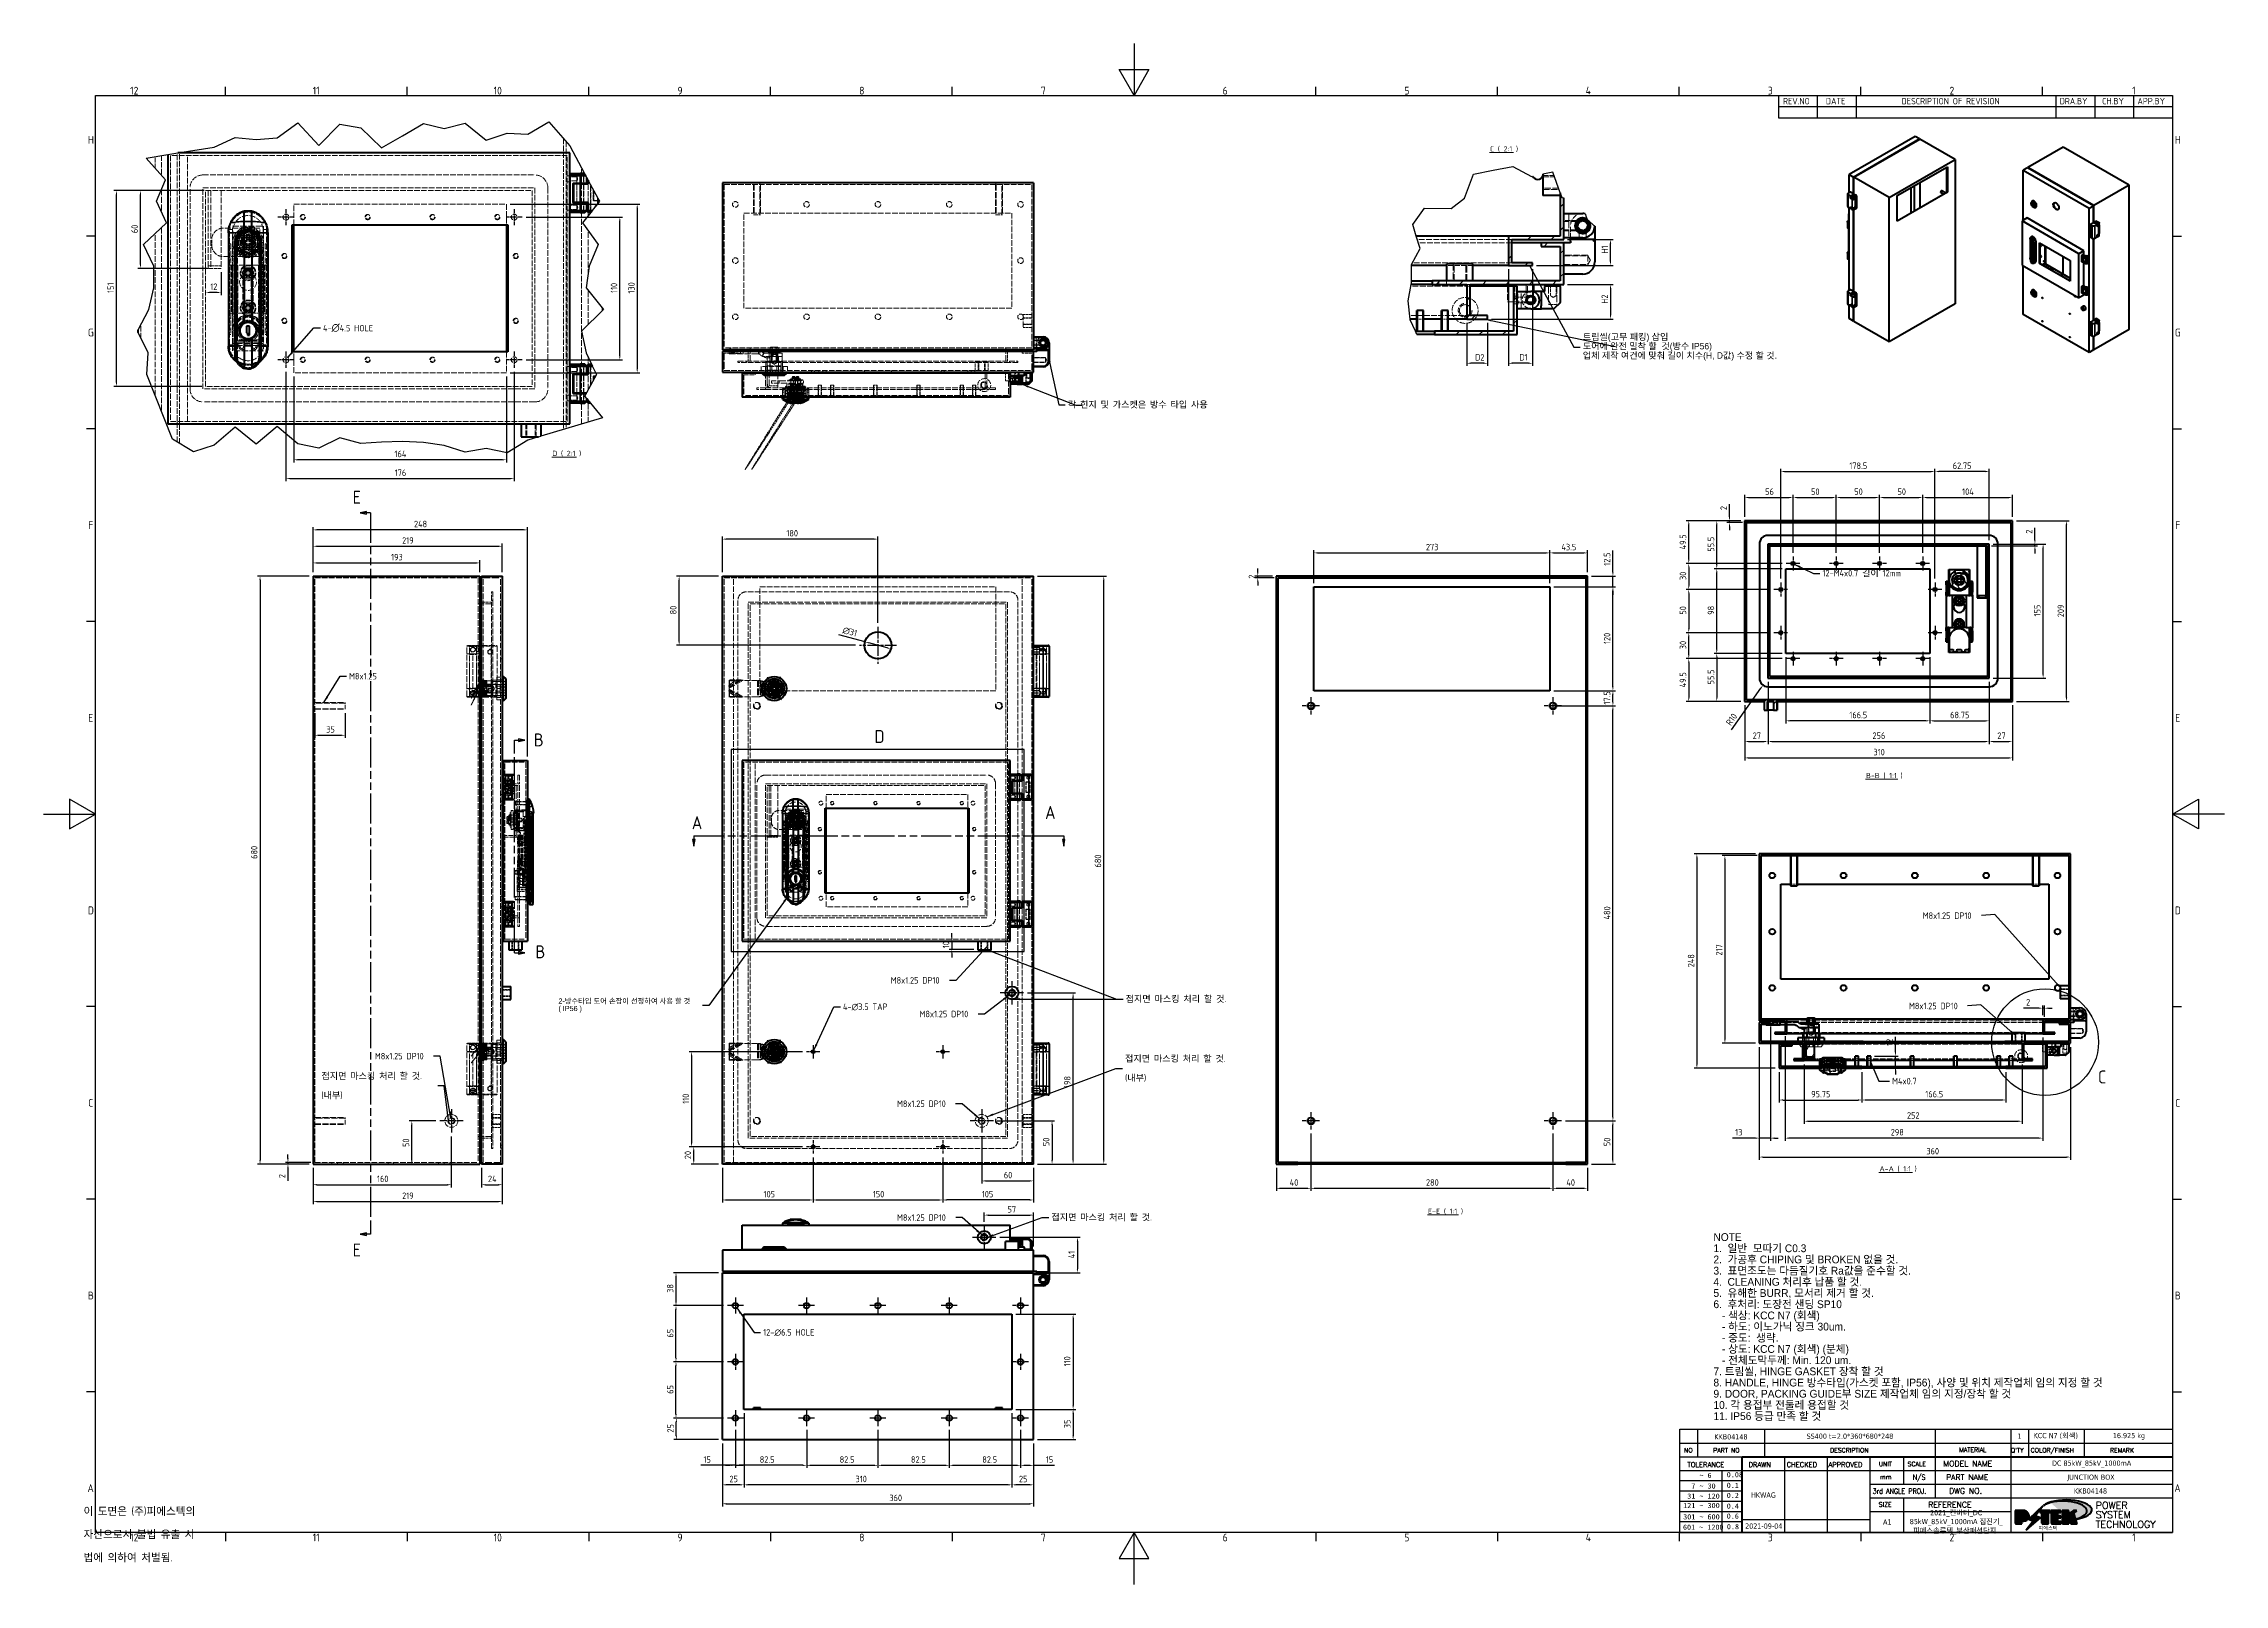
# Model space of a CAD drawing. Header units: millimetres. Extents: x 0 to 2523, y 0 to 1782.
import ezdxf
from ezdxf.enums import TextEntityAlignment as Align

# ---------------------------------------------------------------- set-up
doc = ezdxf.new("R2010")
doc.units = ezdxf.units.MM
doc.header["$LTSCALE"] = 3
for name, pattern in [('CHAIN', [0.3543, 0.2362, -0.0295, 0.0591, -0.0295]), ('DASHED', [0.2067, 0.1654, -0.0413]), ('DOUBLE_DASH_CHAIN', [1.2403, 0.6614, -0.0827, 0.1654, -0.0827, 0.1654, -0.0827])]:
    doc.linetypes.add(name, pattern=pattern)
doc.layers.get('0').update_dxf_attribs({"color": 3, "lineweight": 25})
for name, color, linetype, lineweight in [('가려진 것(ISO)', 2, 'DASHED', 18), ('가려진 좁은 것(ISO)', 2, 'DASHED', 18), ('가시적인 것(ISO)', 3, 'Continuous', 40), ('가시적인 좁은 것(ISO)', 3, 'Continuous', 35), ('경계(ISO)', 7, 'Continuous', 25), ('기호(ISO)', 5, 'Continuous', 25), ('끊기 선(JIS)', 7, 'Continuous', 25), ('단면선(ISO)', 7, 'CHAIN', 25), ('상세 경계(JIS)', 7, 'Continuous', 25), ('제목(ISO)', 5, 'Continuous', 50), ('중심 표식(ISO)', 1, 'Continuous', 25), ('치수(ISO)', 2, 'Continuous', 25), ('해치(ISO)', 7, 'Continuous', 18)]:
    doc.layers.add(name, color=color, linetype=linetype, lineweight=lineweight)
doc.styles.add('HAN_291', font='')
doc.styles.add('HAN_370', font='', dxfattribs={"width": 2})
doc.styles.add('ISO Proportiona M2B', font='isocp.shx')
doc.styles.add('ISO Proportional', font='arial.ttf')
doc.styles.add('RC_284', font='ROMANC.shx')
doc.styles.add('RC_287', font='ROMANC.shx')
doc.styles.add('RC_292', font='ROMANC.shx')
doc.styles.add('ROMANT_294', font='romant.shx')
doc.styles.add('문자 텍스트_M2B', font='isocp.shx')
doc.styles.add('문자 텍스트_PSTEK_POSCO', font='isocp.shx')
doc.styles.add('부품번호텍스트_PSTEK_POSCO', font='isocp.shx')
doc.styles.add('치수 텍스트_PSTEK_POSCO', font='isocp.shx')
doc.styles.add('텍스트 스타일198', font='tahoma.ttf')
doc.styles.add('텍스트 스타일333', font='ROMANC.shx', dxfattribs={"width": 0.8})
doc.styles.add('텍스트 스타일512', font='isocp.shx')
doc.styles.get('HAN_291').set_extended_font_data('GulimChe')
doc.styles.get('HAN_370').set_extended_font_data('GulimChe')
doc.dimstyles.new('치수_PSTEK_POSCO', dxfattribs={"dimscale": 3, "dimtxt": 2.5, "dimasz": 1.5, "dimexe": 1, "dimexo": 1.5, "dimgap": 1, "dimtad": 1, "dimrnd": 1e-08, "dimdsep": 46, "dimtxsty": '치수 텍스트_PSTEK_POSCO', "dimcen": 0.09, "dimdle": 10, "dimclrd": 7, "dimclre": 7, "dimclrt": 2, "dimadec": 1, "dimazin": 2, "dimtfac": 1, "dimtmove": 0, "dimatfit": 3, "dimfxl": 0, "dimtolj": 1, "dimlwd": -1, "dimlwe": -1, "dimarcsym": 0})
doc.dimstyles.new('치수_PSTEK_POSCO$7', dxfattribs={"dimscale": 3, "dimtxt": 2.5, "dimasz": 2.5, "dimexe": 1, "dimexo": 1.5, "dimgap": 1, "dimtad": 1, "dimrnd": 1e-08, "dimdsep": 46, "dimtxsty": '치수 텍스트_PSTEK_POSCO', "dimcen": 0.09, "dimdle": 10, "dimclrd": 7, "dimclre": 7, "dimclrt": 2, "dimadec": 1, "dimazin": 2, "dimtfac": 1, "dimtmove": 0, "dimatfit": 3, "dimfxl": 0, "dimtolj": 1, "dimlwd": -1, "dimlwe": -1, "dimarcsym": 0})
pattern_1 = [(45, (0, 0), (-6.735192, 6.735192), [])]
pattern_2 = [(120.00018, (0, 0), (-8.248877, -4.762525), [])]
pattern_3 = [(59.99998, (0, 0), (-8.24889, 4.762503), [])]
pattern_4 = [(135.0002, (0, 0), (-6.735167, -6.735217), [])]

msp = doc.modelspace()

# ---------------------------------------------------------------- texts
at = {"layer": '기호(ISO)', "color": 7, "char_height": 6, "attachment_point": 7, "style": '텍스트 스타일512'}
for s, insert in [('C ( 2:1 )', (1673.3401, 1656.663)), ('D ( 2:1 )', (588.471, 1304.4859)), ('B-B ( 1:1 )', (2108.3478, 931.8973)), ('A-A ( 1:1 )', (2124.006, 477.1108)), ('E-E ( 1:1 )', (1601.5762, 427.9083))]:
    msp.add_mtext(s, dxfattribs=dict(at, insert=insert))
at = {"layer": '기호(ISO)', "color": 2, "attachment_point": 4, "style": '치수 텍스트_PSTEK_POSCO'}
for s, insert, char_height, width, line_spacing_factor in [('{4-\\fAIGDT|b0|i0;\\H9.0000;n\\fisocp|b0|i0;\\H7.5000;4.5 HOLE}', (323.2622, 1453.3596), 7.5, 66.597495, 0.4375), ('{\\f굴림|b0|i0;\\H7.5000;트림씰(고무 패킹) 삽입 \\P도어에 완전 밀착 할  것(방수 IP56)\\P업체 제작 여건에 맞춰 길이 치수(H, D값) 수정 할 것.}', (1780.786, 1430.9726), 7.5, 237.743196, 0.86273), ('{M8x1.25 DP10}', (2174.0277, 773.4406), 7.5, 64.825388, 0.4375), ('{M8x1.25 DP10}', (980.1033, 698.6151), 7.5, 64.825388, 0.4375), ('{\\f굴림|b0|i0;\\H6.0000;2-방수타입 도어 손잡이 선정하여 사용 할 것 \\P( IP56 )}', (595.6366, 669.4669), 6, 163.60312, 0.86273), ('{4-\\fAIGDT|b0|i0;\\H7.5000;n\\fisocp|b0|i0;\\H7.5000;3.5 TAP}', (924.8002, 667.8463), 7.5, 59.84368, 0.4375), ('{M8x1.25 DP10}', (1013.4041, 659.6776), 7.5, 64.825388, 0.4375), ('{M8x1.25 DP10}', (2158.1175, 668.9525), 7.5, 64.825388, 0.4375), ('{M8x1.25 DP10}', (383.2741, 610.9652), 7.5, 64.825388, 0.4375), ('{\\fISOCP|b0|i0;\\H7.5000;접지면 마스킹 처리 할 것. \\P(내부)}', (1251.1211, 596.6045), 7.5, 134.928489, 1.78626), ('{\\fISOCP|b0|i0;\\H7.5000;접지면 마스킹 처리 할 것.\\P(내부)}', (321.3573, 576.4917), 7.5, 131.594152, 1.78626), ('{M8x1.25 DP10}', (987.3418, 555.9173), 7.5, 64.825388, 0.4375), ('{M8x1.25 DP10}', (987.3638, 424.1965), 7.5, 64.825388, 0.4375), ('{12-\\fAIGDT|b0|i0;\\H7.5000;n\\fisocp|b0|i0;\\H7.5000;6.5 HOLE}', (832.536, 291.2363), 7.5, 67.427707, 0.4375)]:
    msp.add_mtext(s, dxfattribs=dict(at, insert=insert, char_height=char_height, width=width, line_spacing_factor=line_spacing_factor))
at = {"layer": '기호(ISO)', "color": 2, "char_height": 7.5, "attachment_point": 4, "style": '치수 텍스트_PSTEK_POSCO'}
for insert in [(1821.3422, 1431.5219), (1204.5526, 1363.7127), (1251.7938, 676.8359)]:
    msp.add_mtext('{\\fISOCP|b0|i0;\\H7.5000; }', dxfattribs=dict(at, insert=insert))
for s, insert, width in [('{\\fISOCP|b0|i0;\\H7.5000;각 힌지 및 가스켓은 방수 타입 사용 }', (1185.0059, 1364.1965), 185.40822), ('{12-M4x0.7 길이 12mm}', (2058.0139, 1169.1111), 105.887487), ('{M8x1.25}', (353.4512, 1050.3568), 37.88403), ('{\\fISOCP|b0|i0;\\H7.5000;접지면 마스킹 처리 할 것.}', (1251.8069, 676.7992), 131.594152), ('{M4x0.7}', (2138.6409, 582.1148), 34.516358), ('{\\fISOCP|b0|i0;\\H7.5000;접지면 마스킹 처리 할 것.}', (1165.882, 424.2359), 131.594152)]:
    msp.add_mtext(s, dxfattribs=dict(at, insert=insert, width=width))
at = {"layer": '기호(ISO)', "color": 7, "insert": (46.1839, 57.4404), "char_height": 9, "width": 154.920158, "attachment_point": 4, "line_spacing_factor": 1.78626, "style": '문자 텍스트_PSTEK_POSCO'}
msp.add_mtext('{이 도면은 (주)피에스텍의\\P자산으로서 불법 유출 시 \\P법에 의하여 처벌됨.}', dxfattribs=at)

# ---------------------------------------------------------------- blocks, each defined once
blk = doc.blocks.new('경계 Default Border')
at = {"layer": '경계(ISO)'}
for p, q in [((70.08, 574), (70.08, 577.4)), ((140.17, 574), (140.17, 577.4)), ((210.25, 574), (210.25, 577.4)), ((280.33, 574), (280.33, 577.4)), ((350.42, 574), (350.42, 577.4)), ((490.58, 574), (490.58, 577.4)), ((560.67, 574), (560.67, 577.4)), ((630.75, 574), (630.75, 577.4)), ((700.83, 574), (700.83, 577.4)), ((770.92, 574), (770.92, 577.4)), ((20, 519.75), (16.6, 519.75)), ((821, 519.75), (824.4, 519.75)), ((20, 445.5), (16.6, 445.5)), ((821, 445.5), (824.4, 445.5)), ((20, 371.25), (16.6, 371.25)), ((821, 371.25), (824.4, 371.25)), ((20, 222.75), (16.6, 222.75)), ((821, 222.75), (824.4, 222.75)), ((20, 148.5), (16.6, 148.5)), ((821, 148.5), (824.4, 148.5)), ((20, 74.25), (16.6, 74.25)), ((821, 74.25), (824.4, 74.25)), ((70.08, 20), (70.08, 16.6)), ((140.17, 20), (140.17, 16.6)), ((210.25, 20), (210.25, 16.6)), ((280.33, 20), (280.33, 16.6)), ((350.42, 20), (350.42, 16.6)), ((490.58, 20), (490.58, 16.6)), ((560.67, 20), (560.67, 16.6)), ((630.75, 20), (630.75, 16.6)), ((700.83, 20), (700.83, 16.6)), ((770.92, 20), (770.92, 16.6))]:
    blk.add_line(p, q, dxfattribs=at)
at = {"layer": '경계(ISO)', "flags": 128}
for points in [[(420.5, 594), (420.5, 574), (414.73, 584), (426.27, 584), (420.5, 574)], [(20, 20), (20, 574), (821, 574), (821, 20), (20, 20)], [(0, 297), (20, 297), (10, 302.77), (10, 291.23), (20, 297)], [(841, 297), (821, 297), (831, 302.77), (831, 291.23), (821, 297)], [(420.5, 0), (420.5, 20), (414.73, 10), (426.27, 10), (420.5, 20)]]:
    blk.add_lwpolyline(points, dxfattribs=at)
at = {"layer": '경계(ISO)', "color": 2, "char_height": 3, "attachment_point": 7, "style": '문자 텍스트_M2B'}
for s, insert in [('12', (33.36, 574.37)), ('11', (103.78, 574.4)), ('10', (173.53, 574.37)), ('9', (244.44, 574.37)), ('8', (314.52, 574.37)), ('7', (384.6, 574.39)), ('6', (454.69, 574.37)), ('5', (524.77, 574.37)), ('4', (594.68, 574.4)), ('3', (664.96, 574.37)), ('2', (735, 574.37)), ('1', (805.44, 574.4)), ('H', (17.08, 555.37)), ('H', (821.88, 555.37)), ('G', (17.08, 481.1)), ('G', (821.88, 481.1)), ('F', (17.24, 406.87)), ('F', (822.04, 406.87)), ('E', (17.24, 332.6)), ('E', (822.04, 332.6)), ('D', (17.08, 258.35)), ('D', (821.88, 258.35)), ('C', (17.24, 184.1)), ('C', (822.04, 184.1)), ('B', (17.08, 109.85)), ('B', (821.88, 109.85)), ('A', (16.91, 35.62)), ('A', (821.71, 35.62)), ('12', (33.36, 16.57)), ('11', (103.78, 16.6)), ('10', (173.53, 16.57)), ('9', (244.44, 16.57)), ('8', (314.52, 16.57)), ('7', (384.6, 16.59)), ('6', (454.69, 16.57)), ('5', (524.77, 16.57)), ('4', (594.68, 16.6)), ('3', (664.96, 16.57)), ('2', (735, 16.57)), ('1', (805.44, 16.6))]:
    blk.add_mtext(s, dxfattribs=dict(at, insert=insert))
blk = doc.blocks.new('제목 블록 PSTEK')
h = blk.add_hatch(color=1)
edge = h.paths.add_edge_path(flags=0)
edge.add_line((314.22, 19.61), (314.22, 17))
edge.add_line((314.22, 17), (314.35, 17))
edge.add_arc((314.35, 17.65), 0.651, 270, 360)
edge.add_line((315, 17.65), (315, 18.96))
edge.add_arc((314.35, 18.96), 0.651, 0, 90)
edge.add_line((314.35, 19.61), (314.22, 19.61))
edge = h.paths.add_edge_path()
edge.add_arc((314.98, 18.29), 1.97, 270, 450)
edge.add_line((314.98, 20.26), (311.77, 20.26))
edge.add_line((311.77, 20.26), (311.77, 15.34))
edge.add_line((311.77, 15.34), (314.22, 15.34))
edge.add_line((314.22, 15.34), (314.22, 16.32))
edge.add_line((314.22, 16.32), (314.98, 16.32))
h = blk.add_hatch(color=252)
edge = h.paths.add_edge_path()
edge.add_arc((314.98, 18.29), 1.97, 270, 406.82787)
edge.add_arc((315.16, 18.14), 1.97, -90, 53.56098, ccw=False)
edge.add_line((315.16, 16.17), (314.4, 16.17))
edge.add_line((314.4, 16.17), (314.4, 15.19))
edge.add_line((314.4, 15.19), (311.94, 15.19))
edge.add_line((311.94, 15.19), (311.94, 15.34))
edge.add_line((311.94, 15.34), (314.22, 15.34))
edge.add_line((314.22, 15.34), (314.22, 16.32))
edge.add_line((314.22, 16.32), (314.98, 16.32))
h = blk.add_hatch(color=252)
edge = h.paths.add_edge_path()
edge.add_line((314.4, 19.46), (314.53, 19.46))
edge.add_arc((314.53, 18.81), 0.651, 60.41893, 90, ccw=False)
edge.add_arc((314.35, 18.96), 0.651, 39.96992, 90)
edge.add_line((314.35, 19.61), (314.22, 19.61))
edge.add_line((314.22, 19.61), (314.22, 17))
edge.add_line((314.22, 17), (314.35, 17))
edge.add_arc((314.35, 17.65), 0.651, 270, 274.69308)
edge.add_line((314.4, 17), (314.4, 19.46))
for color, points in [(252, [(317.22, 17.06), (322.03, 21.63), (322.28, 21.94), (317.05, 16.98), (318.75, 16.19), (316, 12.72), (316.34, 13), (318.92, 16.27)]), (5, [(321.62, 17.42), (319.53, 18.25), (322.45, 22.02), (317.22, 17.06), (318.92, 16.27), (316.17, 12.8)]), (1, [(324.48, 19.61), (325.24, 19.61), (325.24, 20.26), (321.23, 20.26), (321.23, 19.61), (321.98, 19.61), (321.98, 15.34), (324.48, 15.34)]), (252, [(321.98, 19.61), (321.4, 19.61), (321.4, 19.46), (321.98, 19.46)]), (252, [(324.66, 19.46), (325.42, 19.46), (325.42, 20.11), (325.24, 20.11), (325.24, 19.61), (324.48, 19.61), (324.48, 15.34), (322.16, 15.34), (322.16, 15.19), (324.66, 15.19)]), (1, [(329.23, 20.26), (325.66, 20.26), (325.66, 15.34), (329.36, 15.34), (329.36, 15.99), (328.11, 15.99), (328.11, 17.56), (329.23, 17.56), (329.23, 18.26), (328.11, 18.26), (328.11, 19.61), (329.23, 19.61)]), (252, [(328.29, 19.46), (329.41, 19.46), (329.41, 20.11), (329.23, 20.11), (329.23, 19.61), (328.11, 19.61), (328.11, 18.26), (328.29, 18.26)]), (252, [(328.29, 17.42), (329.41, 17.42), (329.41, 18.11), (329.23, 18.11), (329.23, 17.56), (328.11, 17.56), (328.11, 15.99), (328.29, 15.99)]), (1, [(332.33, 20.26), (329.86, 20.26), (329.86, 15.34), (332.33, 15.34), (332.33, 17.43), (333.07, 15.34), (335.49, 15.34), (334.25, 19.31), (335.44, 20.26), (334.31, 20.26), (332.33, 19)]), (252, [(332.51, 16.93), (332.33, 17.43), (332.33, 15.34), (330.04, 15.34), (330.04, 15.19), (332.51, 15.19)]), (252, [(332.51, 20.11), (332.33, 20.11), (332.33, 19), (332.51, 19.11)]), (252, [(335.62, 20.11), (335.25, 20.11), (334.25, 19.31), (335.49, 15.34), (333.2, 15.34), (333.25, 15.19), (335.66, 15.19), (334.43, 19.16)]), (252, [(329.54, 15.85), (329.36, 15.85), (329.36, 15.34), (325.83, 15.34), (325.83, 15.19), (329.54, 15.19)])]:
    blk.add_hatch(color=color).paths.add_polyline_path(points)
at = {"layer": '해치(ISO)', "true_color": 0x27d1fc}
h = blk.add_hatch(color=140, dxfattribs=at)
edge = h.paths.add_edge_path()
edge.add_ellipse((330.37, 20.16), major_axis=(9.1, 0), ratio=0.40699, start_angle=301.30985, end_angle=507.74369)
edge.add_ellipse((331.53, 20.46), major_axis=(-9.82, 0), ratio=0.39426, start_angle=111.51207, end_angle=334.47025, ccw=False)
edge.add_line((335.14, 16.86), (335.1, 16.99))
at = {"color": 180}
for p, q in [((182.48, 11.79), (182.48, 51.57)), ((182.48, 51.57), (372.48, 51.57)), ((189.27, 51.57), (189.27, 41.01)), ((215.22, 41.01), (215.22, 51.57)), ((280.88, 51.57), (280.88, 41.01)), ((310.09, 51.57), (310.09, 41.01)), ((316.9, 51.57), (316.9, 41.01)), ((338.46, 51.57), (338.46, 41.01)), ((372.48, 51.57), (372.48, 11.79)), ((182.48, 46.29), (372.48, 46.29)), ((182.48, 41.01), (206.45, 41.01)), ((182.48, 35.73), (206.45, 35.73)), ((198.86, 12.03), (198.86, 35.73)), ((206.45, 35.73), (372.48, 35.73)), ((222.94, 11.79), (222.94, 41.01)), ((239.43, 11.79), (239.43, 41.01)), ((255.92, 11.79), (255.92, 41.01)), ((268.69, 41.01), (268.69, 30.45)), ((280.88, 41.01), (280.88, 25.17)), ((310.09, 41.01), (310.09, 11.79)), ((182.48, 31.78), (206.45, 31.78)), ((182.48, 27.83), (206.45, 27.83)), ((255.92, 30.45), (372.48, 30.45)), ((182.48, 23.88), (206.45, 23.88)), ((182.48, 19.93), (206.45, 19.93)), ((255.92, 25.17), (372.48, 25.17)), ((255.92, 19.89), (310.09, 19.89)), ((268.69, 25.17), (268.69, 11.79)), ((182.48, 15.98), (206.45, 15.98)), ((182.48, 11.79), (372.48, 11.79)), ((206.45, 16.74), (255.92, 16.74))]:
    blk.add_line(p, q, dxfattribs=at)
at = {"color": 7, "lineweight": 50}
for p, q in [((206.45, 11.79), (206.45, 41.01)), ((206.45, 41.01), (372.48, 41.01))]:
    blk.add_line(p, q, dxfattribs=at)
at = {"color": 7}
for p, q in [((314.98, 20.26), (311.77, 20.26)), ((311.77, 20.26), (311.77, 15.34)), ((314.98, 20.26), (311.77, 20.26)), ((311.77, 20.26), (311.77, 15.34)), ((314.22, 17), (314.22, 19.61)), ((314.22, 19.61), (314.35, 19.61)), ((314.35, 19.61), (314.22, 19.61)), ((314.22, 19.61), (314.22, 17)), ((314.22, 17), (314.22, 19.61)), ((314.22, 19.61), (314.35, 19.61)), ((314.35, 17), (314.22, 17)), ((314.22, 17), (314.35, 17)), ((314.35, 17), (314.22, 17)), ((314.4, 19.46), (314.53, 19.46)), ((314.4, 17), (314.4, 19.46)), ((315, 18.96), (315, 17.65)), ((315, 18.96), (315, 17.65)), ((316.17, 12.8), (321.62, 17.42)), ((322.28, 21.94), (317.05, 16.98)), ((317.05, 16.98), (318.75, 16.19)), ((322.45, 22.02), (317.22, 17.06)), ((317.22, 17.06), (322.03, 21.63)), ((318.92, 16.27), (317.22, 17.06)), ((317.22, 17.06), (318.92, 16.27)), ((319.53, 18.25), (322.45, 22.02)), ((321.62, 17.42), (319.53, 18.25)), ((325.24, 20.26), (321.23, 20.26)), ((321.23, 20.26), (321.23, 19.61)), ((325.24, 20.26), (321.23, 20.26)), ((321.23, 20.26), (321.23, 19.61)), ((321.23, 19.61), (321.98, 19.61)), ((321.23, 19.61), (321.98, 19.61)), ((321.4, 19.61), (321.4, 19.46)), ((321.98, 19.61), (321.4, 19.61)), ((321.4, 19.46), (321.98, 19.46)), ((321.98, 19.61), (321.98, 15.34)), ((321.98, 19.46), (321.98, 19.61)), ((321.98, 19.61), (321.98, 15.34)), ((322.03, 21.63), (322.28, 21.94)), ((324.48, 19.61), (325.24, 19.61)), ((324.48, 15.34), (324.48, 19.61)), ((325.24, 19.61), (324.48, 19.61)), ((324.48, 19.61), (324.48, 15.34)), ((324.48, 19.61), (325.24, 19.61)), ((324.48, 15.34), (324.48, 19.61)), ((324.66, 19.46), (325.42, 19.46)), ((324.66, 15.19), (324.66, 19.46)), ((325.24, 19.61), (325.24, 20.26)), ((325.24, 19.61), (325.24, 20.26)), ((325.42, 20.11), (325.24, 20.11)), ((325.24, 20.11), (325.24, 19.61)), ((325.42, 19.46), (325.42, 20.11)), ((329.23, 20.26), (325.66, 20.26)), ((325.66, 20.26), (325.66, 15.34)), ((325.66, 20.26), (325.66, 15.34)), ((329.23, 20.26), (325.66, 20.26)), ((328.11, 18.26), (328.11, 19.61)), ((328.11, 19.61), (329.23, 19.61)), ((329.23, 19.61), (328.11, 19.61)), ((328.11, 19.61), (328.11, 18.26)), ((328.11, 18.26), (328.11, 19.61)), ((328.11, 19.61), (329.23, 19.61)), ((329.23, 18.26), (328.11, 18.26)), ((328.11, 18.26), (328.29, 18.26)), ((329.23, 18.26), (328.11, 18.26)), ((328.11, 17.56), (329.23, 17.56)), ((328.11, 15.99), (328.11, 17.56)), ((329.23, 17.56), (328.11, 17.56)), ((328.11, 17.56), (328.11, 15.99)), ((328.11, 17.56), (329.23, 17.56)), ((328.11, 15.99), (328.11, 17.56)), ((328.29, 18.26), (328.29, 19.46)), ((328.29, 19.46), (329.41, 19.46)), ((328.29, 15.99), (328.29, 17.42)), ((328.29, 17.42), (329.41, 17.42)), ((329.23, 19.61), (329.23, 20.26)), ((329.23, 19.61), (329.23, 20.26)), ((329.41, 20.11), (329.23, 20.11)), ((329.23, 20.11), (329.23, 19.61)), ((329.23, 17.56), (329.23, 18.26)), ((329.23, 17.56), (329.23, 18.26)), ((329.41, 18.11), (329.23, 18.11)), ((329.23, 18.11), (329.23, 17.56)), ((329.41, 19.46), (329.41, 20.11)), ((329.41, 17.42), (329.41, 18.11)), ((332.33, 20.26), (329.86, 20.26)), ((329.86, 20.26), (329.86, 15.34)), ((329.86, 20.26), (329.86, 15.34)), ((332.33, 20.26), (329.86, 20.26)), ((334.31, 20.26), (332.33, 19)), ((332.33, 19), (332.33, 20.26)), ((334.31, 20.26), (332.33, 19)), ((332.33, 19), (332.33, 20.26)), ((332.51, 20.11), (332.33, 20.11)), ((332.33, 20.11), (332.33, 19)), ((332.33, 19), (332.51, 19.11)), ((332.33, 17.43), (333.07, 15.34)), ((332.33, 15.34), (332.33, 17.43)), ((332.51, 16.93), (332.33, 17.43)), ((332.33, 17.43), (332.33, 15.34)), ((332.33, 17.43), (333.07, 15.34)), ((332.33, 15.34), (332.33, 17.43)), ((332.51, 19.11), (332.51, 20.11)), ((332.51, 15.19), (332.51, 16.93)), ((334.25, 19.31), (335.44, 20.26)), ((334.25, 19.31), (335.44, 20.26)), ((335.25, 20.11), (334.25, 19.31)), ((335.49, 15.34), (334.25, 19.31)), ((334.25, 19.31), (335.49, 15.34)), ((335.49, 15.34), (334.25, 19.31)), ((335.44, 20.26), (334.31, 20.26)), ((335.44, 20.26), (334.31, 20.26)), ((334.43, 19.16), (335.62, 20.11)), ((335.66, 15.19), (334.43, 19.16)), ((335.62, 20.11), (335.25, 20.11)), ((345.04, 17.5), (344.99, 17.69)), ((311.77, 15.34), (314.22, 15.34)), ((311.77, 15.34), (314.22, 15.34)), ((314.22, 15.34), (311.94, 15.34)), ((311.94, 15.34), (311.94, 15.19)), ((311.94, 15.19), (314.4, 15.19)), ((314.22, 16.32), (314.98, 16.32)), ((314.22, 15.34), (314.22, 16.32)), ((314.98, 16.32), (314.22, 16.32)), ((314.22, 16.32), (314.22, 15.34)), ((314.22, 16.32), (314.98, 16.32)), ((314.22, 15.34), (314.22, 16.32)), ((314.4, 16.17), (315.16, 16.17)), ((314.4, 15.19), (314.4, 16.17)), ((318.75, 16.19), (316, 12.72)), ((316, 12.72), (316.34, 13)), ((318.92, 16.27), (316.17, 12.8)), ((316.34, 13), (318.92, 16.27)), ((321.98, 15.34), (324.48, 15.34)), ((321.98, 15.34), (324.48, 15.34)), ((324.48, 15.34), (322.16, 15.34)), ((322.16, 15.34), (322.16, 15.19)), ((322.16, 15.19), (324.66, 15.19)), ((325.66, 15.34), (329.36, 15.34)), ((325.66, 15.34), (329.36, 15.34)), ((329.36, 15.34), (325.83, 15.34)), ((325.83, 15.34), (325.83, 15.19)), ((325.83, 15.19), (329.54, 15.19)), ((329.36, 15.99), (328.11, 15.99)), ((328.11, 15.99), (328.29, 15.99)), ((329.36, 15.99), (328.11, 15.99)), ((329.36, 15.34), (329.36, 15.99)), ((329.36, 15.34), (329.36, 15.99)), ((329.54, 15.85), (329.36, 15.85)), ((329.36, 15.85), (329.36, 15.34)), ((329.54, 15.19), (329.54, 15.85)), ((329.86, 15.34), (332.33, 15.34)), ((329.86, 15.34), (332.33, 15.34)), ((332.33, 15.34), (330.04, 15.34)), ((330.04, 15.34), (330.04, 15.19)), ((330.04, 15.19), (332.51, 15.19)), ((333.07, 15.34), (335.49, 15.34)), ((333.07, 15.34), (335.49, 15.34)), ((335.49, 15.34), (333.2, 15.34)), ((333.2, 15.34), (333.25, 15.19)), ((333.25, 15.19), (335.66, 15.19))]:
    blk.add_line(p, q, dxfattribs=at)
at = {"color": 1}
for p, q in [((314.98, 20.26), (311.77, 20.26)), ((311.77, 20.26), (311.77, 15.34)), ((314.22, 17), (314.22, 19.61)), ((314.22, 19.61), (314.35, 19.61)), ((314.35, 17), (314.22, 17)), ((315, 18.96), (315, 17.65)), ((325.24, 20.26), (321.23, 20.26)), ((321.23, 20.26), (321.23, 19.61)), ((321.23, 19.61), (321.98, 19.61)), ((321.98, 19.61), (321.98, 15.34)), ((324.48, 19.61), (325.24, 19.61)), ((324.48, 15.34), (324.48, 19.61)), ((325.24, 19.61), (325.24, 20.26)), ((329.23, 20.26), (325.66, 20.26)), ((325.66, 20.26), (325.66, 15.34)), ((328.11, 18.26), (328.11, 19.61)), ((328.11, 19.61), (329.23, 19.61)), ((329.23, 18.26), (328.11, 18.26)), ((328.11, 17.56), (329.23, 17.56)), ((328.11, 15.99), (328.11, 17.56)), ((329.23, 19.61), (329.23, 20.26)), ((329.23, 17.56), (329.23, 18.26)), ((332.33, 20.26), (329.86, 20.26)), ((329.86, 20.26), (329.86, 15.34)), ((334.31, 20.26), (332.33, 19)), ((332.33, 19), (332.33, 20.26)), ((332.33, 17.43), (333.07, 15.34)), ((332.33, 15.34), (332.33, 17.43)), ((334.25, 19.31), (335.44, 20.26)), ((335.49, 15.34), (334.25, 19.31)), ((335.44, 20.26), (334.31, 20.26)), ((311.77, 15.34), (314.22, 15.34)), ((314.22, 16.32), (314.98, 16.32)), ((314.22, 15.34), (314.22, 16.32)), ((321.98, 15.34), (324.48, 15.34)), ((325.66, 15.34), (329.36, 15.34)), ((329.36, 15.99), (328.11, 15.99)), ((329.36, 15.34), (329.36, 15.99)), ((329.86, 15.34), (332.33, 15.34)), ((333.07, 15.34), (335.49, 15.34))]:
    blk.add_line(p, q, dxfattribs=at)
at = {"color": 5}
for p, q in [((316.17, 12.8), (321.62, 17.42)), ((322.45, 22.02), (317.22, 17.06)), ((317.22, 17.06), (318.92, 16.27)), ((319.53, 18.25), (322.45, 22.02)), ((321.62, 17.42), (319.53, 18.25)), ((318.92, 16.27), (316.17, 12.8))]:
    blk.add_line(p, q, dxfattribs=at)
at = {"color": 7}
for centre, radius, start, end in [((314.35, 18.96), 0.651, 0, 90), ((314.35, 18.96), 0.651, 39.96992, 90), ((314.35, 18.96), 0.651, 0, 90), ((314.35, 17.65), 0.651, 270, 0), ((314.35, 17.65), 0.651, 270, 0), ((314.35, 17.65), 0.651, 270, 274.69308), ((314.53, 18.81), 0.651, 60.41893, 90), ((314.98, 18.29), 1.97, 270, 90), ((314.98, 18.29), 1.97, 270, 90), ((314.98, 18.29), 1.97, 270, 46.82787), ((315.16, 18.14), 1.97, 270, 53.56098)]:
    blk.add_arc(centre, radius, start, end, dxfattribs=at)
at = {"color": 1}
for centre, radius, start, end in [((314.35, 18.96), 0.651, 0, 90), ((314.35, 17.65), 0.651, 270, 0), ((314.98, 18.29), 1.97, 270, 90)]:
    blk.add_arc(centre, radius, start, end, dxfattribs=at)
at = {"layer": '제목(ISO)', "lineweight": 18}
blk.add_line((182.48, 35.73), (182.48, 11.79), dxfattribs=at)
at = {"layer": '제목(ISO)'}
for p, q in [((314.98, 20.26), (311.77, 20.26)), ((311.77, 20.26), (311.77, 15.34)), ((314.22, 17), (314.22, 19.61)), ((314.22, 19.61), (314.35, 19.61)), ((314.35, 19.61), (314.22, 19.61)), ((314.22, 19.61), (314.22, 17)), ((314.35, 17), (314.22, 17)), ((314.22, 17), (314.35, 17)), ((314.4, 19.46), (314.53, 19.46)), ((314.4, 17), (314.4, 19.46)), ((315, 18.96), (315, 17.65)), ((316.17, 12.8), (321.62, 17.42)), ((322.28, 21.94), (317.05, 16.98)), ((317.05, 16.98), (318.75, 16.19)), ((322.45, 22.02), (317.22, 17.06)), ((317.22, 17.06), (322.03, 21.63)), ((317.22, 17.06), (318.92, 16.27)), ((318.92, 16.27), (317.22, 17.06)), ((319.53, 18.25), (322.45, 22.02)), ((321.62, 17.42), (319.53, 18.25)), ((325.24, 20.26), (321.23, 20.26)), ((321.23, 20.26), (321.23, 19.61)), ((321.23, 19.61), (321.98, 19.61)), ((321.98, 19.61), (321.4, 19.61)), ((321.4, 19.61), (321.4, 19.46)), ((321.4, 19.46), (321.98, 19.46)), ((321.98, 19.61), (321.98, 15.34)), ((321.98, 19.46), (321.98, 19.61)), ((322.03, 21.63), (322.28, 21.94)), ((324.48, 19.61), (325.24, 19.61)), ((324.48, 15.34), (324.48, 19.61)), ((325.24, 19.61), (324.48, 19.61)), ((324.48, 19.61), (324.48, 15.34)), ((324.66, 19.46), (325.42, 19.46)), ((324.66, 15.19), (324.66, 19.46)), ((325.24, 19.61), (325.24, 20.26)), ((325.42, 20.11), (325.24, 20.11)), ((325.24, 20.11), (325.24, 19.61)), ((325.42, 19.46), (325.42, 20.11)), ((329.23, 20.26), (325.66, 20.26)), ((325.66, 20.26), (325.66, 15.34)), ((328.11, 18.26), (328.11, 19.61)), ((328.11, 19.61), (329.23, 19.61)), ((329.23, 19.61), (328.11, 19.61)), ((328.11, 19.61), (328.11, 18.26)), ((329.23, 18.26), (328.11, 18.26)), ((328.11, 18.26), (328.29, 18.26)), ((328.11, 15.99), (328.11, 17.56)), ((328.11, 17.56), (329.23, 17.56)), ((329.23, 17.56), (328.11, 17.56)), ((328.11, 17.56), (328.11, 15.99)), ((328.29, 19.46), (329.41, 19.46)), ((328.29, 18.26), (328.29, 19.46)), ((328.29, 17.42), (329.41, 17.42)), ((328.29, 15.99), (328.29, 17.42)), ((329.23, 19.61), (329.23, 20.26)), ((329.41, 20.11), (329.23, 20.11)), ((329.23, 20.11), (329.23, 19.61)), ((329.23, 17.56), (329.23, 18.26)), ((329.41, 18.11), (329.23, 18.11)), ((329.23, 18.11), (329.23, 17.56)), ((329.41, 19.46), (329.41, 20.11)), ((329.41, 17.42), (329.41, 18.11)), ((332.33, 20.26), (329.86, 20.26)), ((329.86, 20.26), (329.86, 15.34)), ((334.31, 20.26), (332.33, 19)), ((332.33, 19), (332.33, 20.26)), ((332.51, 20.11), (332.33, 20.11)), ((332.33, 20.11), (332.33, 19)), ((332.33, 19), (332.51, 19.11)), ((332.33, 15.34), (332.33, 17.43)), ((332.33, 17.43), (333.07, 15.34)), ((332.51, 16.93), (332.33, 17.43)), ((332.33, 17.43), (332.33, 15.34)), ((332.51, 19.11), (332.51, 20.11)), ((332.51, 15.19), (332.51, 16.93)), ((334.25, 19.31), (335.44, 20.26)), ((335.25, 20.11), (334.25, 19.31)), ((335.49, 15.34), (334.25, 19.31)), ((334.25, 19.31), (335.49, 15.34)), ((335.44, 20.26), (334.31, 20.26)), ((334.43, 19.16), (335.62, 20.11)), ((335.66, 15.19), (334.43, 19.16)), ((335.62, 20.11), (335.25, 20.11)), ((311.77, 15.34), (314.22, 15.34)), ((314.22, 15.34), (311.94, 15.34)), ((311.94, 15.34), (311.94, 15.19)), ((311.94, 15.19), (314.4, 15.19)), ((314.22, 15.34), (314.22, 16.32)), ((314.22, 16.32), (314.98, 16.32)), ((314.98, 16.32), (314.22, 16.32)), ((314.22, 16.32), (314.22, 15.34)), ((314.4, 15.19), (314.4, 16.17)), ((314.4, 16.17), (315.16, 16.17)), ((318.75, 16.19), (316, 12.72)), ((316, 12.72), (316.34, 13)), ((318.92, 16.27), (316.17, 12.8)), ((316.34, 13), (318.92, 16.27)), ((321.98, 15.34), (324.48, 15.34)), ((324.48, 15.34), (322.16, 15.34)), ((322.16, 15.34), (322.16, 15.19)), ((322.16, 15.19), (324.66, 15.19)), ((325.66, 15.34), (329.36, 15.34)), ((329.36, 15.34), (325.83, 15.34)), ((325.83, 15.34), (325.83, 15.19)), ((325.83, 15.19), (329.54, 15.19)), ((329.36, 15.99), (328.11, 15.99)), ((328.11, 15.99), (328.29, 15.99)), ((329.36, 15.34), (329.36, 15.99)), ((329.54, 15.85), (329.36, 15.85)), ((329.36, 15.85), (329.36, 15.34)), ((329.54, 15.19), (329.54, 15.85)), ((329.86, 15.34), (332.33, 15.34)), ((332.33, 15.34), (330.04, 15.34)), ((330.04, 15.34), (330.04, 15.19)), ((330.04, 15.19), (332.51, 15.19)), ((333.07, 15.34), (335.49, 15.34)), ((335.49, 15.34), (333.2, 15.34)), ((333.2, 15.34), (333.25, 15.19)), ((333.25, 15.19), (335.66, 15.19))]:
    blk.add_line(p, q, dxfattribs=at)
at = {"layer": '제목(ISO)', "color": 4}
blk.add_line((335.14, 16.86), (335.1, 16.99), dxfattribs=at)
at = {"layer": '제목(ISO)'}
for centre, radius, start, end in [((314.35, 18.96), 0.651, 0, 90), ((314.35, 18.96), 0.651, 39.96992, 90), ((314.35, 17.65), 0.651, 270, 0), ((314.35, 17.65), 0.651, 270, 274.69308), ((314.53, 18.81), 0.651, 60.41893, 90), ((314.98, 18.29), 1.97, 46.82787, 90), ((314.98, 18.29), 1.97, 270, 46.82787), ((314.98, 18.29), 1.97, 270, 46.82787), ((315.16, 18.14), 1.97, 270, 53.56098)]:
    blk.add_arc(centre, radius, start, end, dxfattribs=at)
at = {"layer": '제목(ISO)', "color": 4}
for centre, major_axis, ratio, start_param, end_param in [((331.53, 20.46), (9.82, 0), 0.39426, 5.087845, 8.9792), ((330.37, 20.16), (9.1, 0), 0.40699, 5.258849, 8.861799)]:
    blk.add_ellipse(centre, major_axis=major_axis, ratio=ratio, start_param=start_param, end_param=end_param, dxfattribs=at)
at = {"color": 2}
for s, height, style, p in [('NO', 1.742, 'RC_284', (184.14, 42.62)), ('PART NO', 1.742, 'RC_284', (195.34, 42.62)), ('DESCRIPTION', 1.7424, 'RC_284', (240.4, 42.62)), ("Q'TY", 1.742, 'RC_284', (310.14, 42.62)), ('COLOR/FINISH', 1.7424, 'RC_284', (317.77, 42.62)), ('REMARK', 1.742, 'RC_284', (348.35, 42.62)), (' TOLERANCE', 1.9, 'RC_287', (184.09, 37.01)), ('    ~ 6', 2, 'HAN_291', (183.77, 32.82)), ('0.08', 2, 'HAN_291', (200.55, 33.1)), ('DRAWN', 1.9, 'RC_287', (208.98, 37.01)), ('CHECKED', 1.9, 'RC_287', (223.69, 37.01)), ('APPROVED', 1.9, 'RC_287', (239.78, 37.01)), ('UNIT', 1.742, 'RC_284', (259.17, 37.34)), ('SCALE', 1.742, 'RC_284', (270.29, 37.34)), ('MODEL NAME', 2.178, 'RC_292', (284.1, 37.25)), ('PART NAME', 2.178, 'RC_292', (285.14, 32.03)), (' 31 ~ 120', 2, 'HAN_291', (183.77, 24.83)), ('  7 ~ 30', 2, 'HAN_291', (183.77, 28.71)), ('0.1', 2, 'HAN_291', (200.55, 28.99)), ('0.2', 2, 'HAN_291', (200.55, 25.11)), ('mm', 1.742, 'RC_284', (259.65, 32.35)), (' DWG NO.', 2.178, 'RC_292', (284.81, 26.75)), ('301 ~ 600', 2, 'HAN_291', (183.77, 16.83)), ('121 ~ 300', 2, 'HAN_291', (183.77, 21.21)), ('0.4', 2, 'HAN_291', (200.55, 21)), ('0.6', 2, 'HAN_291', (200.55, 17.12)), ('SIZE', 1.742, 'RC_284', (259.17, 21.69)), ('REFERENCE', 2.178, 'RC_292', (278.27, 21.43)), ('601 ~ 1200', 2, 'HAN_291', (183.68, 12.85)), ('0.8', 2, 'HAN_291', (200.61, 13.06))]:
    blk.add_text(s, height=height, dxfattribs=dict(at, style=style)).set_placement(p)
at = {"color": 2, "style": 'RC_284'}
blk.add_text('MATERIAL', height=1.742, dxfattribs=at).set_placement((295.48, 43.65), align=Align.MIDDLE_CENTER)
at = {"color": 7, "style": '텍스트 스타일333', "width": 0.8}
blk.add_text('N/S', height=2, dxfattribs=at).set_placement((274.78, 33.09), align=Align.MIDDLE_CENTER)
at = {"color": 2, "style": '텍스트 스타일333', "width": 0.8}
blk.add_text('3rd ANGLE PROJ.', height=2, dxfattribs=at).set_placement((256.84, 26.76))
at = {"color": 7, "style": 'ROMANT_294'}
for s, p in [('POWER', (342.83, 20.97)), ('SYSTEM', (342.83, 17.33)), ('TECHNOLOGY', (342.83, 13.57))]:
    blk.add_text(s, height=2.7, dxfattribs=at).set_placement(p)
at = {"color": 7, "insert": (320.85, 14.21), "char_height": 1.4, "attachment_point": 1, "line_spacing_factor": 0.332, "style": 'HAN_370'}
blk.add_mtext('\\fHY견고딕|b0|i0;\\H1.4000;피에스텍', dxfattribs=at)
at = {"layer": '제목(ISO)', "color": 7, "style": '텍스트 스타일198'}
for tag, p in [('부품_번호_001', (195.78, 47.68)), ('설명_001', (231.35, 47.92)), ("3._Q'TY_001", (312.71, 47.92)), ('4._COLOR_001', (318.88, 48.16)), ('질량\\P3;_001', (349.46, 48.16)), ('1._MODEL_NAME_001', (326.02, 37.52)), ('제목_001', (331.9, 32.12)), ('설계자_001', (209.94, 25.23)), ('부품_번호_001', (334.44, 26.81)), ('시트_크기_001', (260.84, 14.83)), ('프로젝트_002', (271.14, 15.01)), ('프로젝트_001', (278.97, 18.44)), ('작성_날짜_001', (207.65, 13.27)), ('프로젝트_003', (272.4, 11.55))]:
    blk.add_attdef(tag, p, '', height=2, dxfattribs=at)
for tag, p in [('재질', (295.48, 48.93)), ('점검자', (231.18, 26.23)), ('엔지니어링_승인자', (247.67, 26.23)), ('점검_날짜', (231.18, 14.27)), ('엔지니어링_승인_날짜', (247.67, 14.27))]:
    blk.add_attdef(tag, text='', height=2, dxfattribs=at).set_placement(p, align=Align.MIDDLE_CENTER)
blk = doc.blocks.new('리비전 내역')
at = {"layer": '기호(ISO)'}
for p, q in [((669, 574), (821, 574)), ((669, 574), (669, 569.72)), ((684, 574), (684, 569.72)), ((699, 574), (699, 569.72)), ((776, 574), (776, 569.72)), ((791, 574), (791, 569.72)), ((806, 574), (806, 569.72)), ((821, 574), (821, 569.72)), ((669, 569.72), (821, 569.72)), ((669, 569.72), (669, 565.44)), ((669, 565.44), (821, 565.44)), ((684, 569.72), (684, 565.44)), ((699, 569.72), (699, 565.44)), ((776, 569.72), (776, 565.44)), ((791, 569.72), (791, 565.44)), ((806, 569.72), (806, 565.44)), ((821, 569.72), (821, 565.44))]:
    blk.add_line(p, q, dxfattribs=at)
at = {"layer": '기호(ISO)', "color": 2, "char_height": 2.5, "attachment_point": 7, "style": 'ISO Proportiona M2B'}
for s, insert in [('REV.NO', (670.79, 570.58)), ('DATE', (687.31, 570.58)), ('DESCRIPTION OF REVISION', (716.51, 570.58)), ('DRA.BY', (777.48, 570.58)), ('CH.BY', (793.86, 570.58)), ('APP.BY', (807.48, 570.58))]:
    blk.add_mtext(s, dxfattribs=dict(at, insert=insert))
blk = doc.blocks.new('주석-판금')
at = {"layer": '기호(ISO)', "color": 2, "insert": (-79.89, 36.14), "char_height": 3, "width": 195.3201, "attachment_point": 1, "line_spacing_factor": 0.86273, "style": 'ISO Proportional'}
blk.add_mtext('\\f굴림|b0|i0;\\H3.0000;NOTE\\P1.  일반  모따기 C0.3\\P2.  가공후 CHIPING 및 BROKEN 없을 것.\\P3.  표면조도는 다듬질기호 Ra값을 준수할 것.\\P4.  CLEANING 처리후 납품 할 것.\\P5.  유해한 BURR, 모서리 제거 할 것.\\P6.  후처리: 도장전 샌딩 SP10  \\P   - 색상:\\f굴림|b0|i0;\\H3.0000; KCC N7 (회색) \\P\\f굴림|b0|i0;\\H3.0000;   - 하도: 이노가닉 징크 30um.\\P   - 중도:  생략.\\P   - 상도: \\f굴림|b0|i0;\\H3.0000;KCC N7 (회색)\\f굴림|b0|i0;\\H3.0000; (분체)\\P   - 전체도막두께: Min. 120 um.\\P7. 트림씰, HINGE GASKET 장착 할 것\\P8. HANDLE, HINGE 방수타입(가스켓 포함, IP56), 사양 및 위치 제작업체 임의 지정 할 것\\P9. DOOR, PACKING GUIDE부 SIZE 제작업체 임의 지정/장착 할 것\\P10. 각 용접부 전둘레 용접할 것\\P11. IP56 등급 만족 할 것', dxfattribs=at)
blk = doc.blocks.new('2dTransSection0')
at = {"layer": '단면선(ISO)', "linetype": 'Continuous'}
for p, q in [((250.29, 287.11), (250.79, 284.61)), ((251.29, 287.11), (250.29, 287.11)), ((250.79, 288.61), (254.71, 288.61)), ((250.79, 288.61), (250.79, 287.11)), ((250.79, 287.11), (250.79, 284.61)), ((250.79, 284.61), (251.29, 287.11)), ((389.46, 288.61), (393.39, 288.61)), ((392.89, 287.11), (393.39, 284.61)), ((393.89, 287.11), (392.89, 287.11)), ((393.39, 288.61), (393.39, 287.11)), ((393.39, 287.11), (393.39, 284.61)), ((393.39, 284.61), (393.89, 287.11))]:
    blk.add_line(p, q, dxfattribs=at)
at = {"layer": '단면선(ISO)', "linetype": 'DOUBLE_DASH_CHAIN', "ltscale": 5.884671}
blk.add_line((250.79, 288.61), (393.39, 288.61), dxfattribs=at)
at = {"layer": '단면선(ISO)', "linetype": 'Continuous', "flags": 128}
for points in [[(250.29, 287.11), (250.79, 284.61), (251.29, 287.11), (250.29, 287.11)], [(392.89, 287.11), (393.39, 284.61), (393.89, 287.11), (392.89, 287.11)]]:
    blk.add_lwpolyline(points, dxfattribs=at)
at = {"layer": '단면선(ISO)'}
for points in [[(250.29, 287.11), (250.79, 284.61), (251.29, 287.11), (250.29, 287.11)], [(392.89, 287.11), (393.39, 284.61), (393.89, 287.11), (392.89, 287.11)]]:
    blk.add_solid(points, dxfattribs=at)
at = {"layer": '단면선(ISO)', "char_height": 5, "attachment_point": 7, "style": '부품번호텍스트_PSTEK_POSCO'}
for insert in [(249.97, 291.13), (386.21, 295.07)]:
    blk.add_mtext('A', dxfattribs=dict(at, insert=insert))
blk = doc.blocks.new('*D23')
at = {"layer": 'Defpoints', "color": 0, "transparency": 16777216}
for p in [(731.6, 257.4), (791, 257.4), (791, 192.4)]:
    blk.add_point(p, dxfattribs=at)
at = {"layer": '치수(ISO)', "color": 7, "transparency": 16777216}
for p, q in [((786.5, 257.4), (728.6, 257.4)), ((731.6, 196.9), (731.6, 252.9)), ((786.5, 192.4), (728.6, 192.4))]:
    blk.add_line(p, q, dxfattribs=at)
for points in [[(730.9, 252.9), (732.4, 252.9), (731.6, 257.4)], [(730.9, 196.9), (732.4, 196.9), (731.6, 192.4)]]:
    blk.add_solid(points, dxfattribs=at)
at = {"layer": '치수(ISO)', "color": 2, "transparency": 16777216, "insert": (724.9, 220.4), "char_height": 7.5, "attachment_point": 4, "rotation": 90, "style": '치수 텍스트_PSTEK_POSCO'}
blk.add_mtext('\\A1;65', dxfattribs=at)
blk = doc.blocks.new('*D24')
at = {"layer": 'Defpoints', "color": 0, "transparency": 16777216}
for p in [(1120.3, 202.4), (1145.3, 167.4), (1191.1, 167.4)]:
    blk.add_point(p, dxfattribs=at)
at = {"layer": '치수(ISO)', "color": 7, "transparency": 16777216}
for p, q in [((1124.8, 202.4), (1194.1, 202.4)), ((1191.1, 197.9), (1191.1, 171.9)), ((1149.8, 167.4), (1194.1, 167.4))]:
    blk.add_line(p, q, dxfattribs=at)
for points in [[(1190.3, 197.9), (1191.8, 197.9), (1191.1, 202.4)], [(1190.3, 171.9), (1191.8, 171.9), (1191.1, 167.4)]]:
    blk.add_solid(points, dxfattribs=at)
at = {"layer": '치수(ISO)', "color": 2, "transparency": 16777216, "insert": (1184.3, 180.6), "char_height": 7.5, "attachment_point": 4, "rotation": 90, "style": '치수 텍스트_PSTEK_POSCO'}
blk.add_mtext('\\A1;35', dxfattribs=at)
blk = doc.blocks.new('*D25')
at = {"layer": 'Defpoints', "color": 0, "transparency": 16777216}
for p in [(1120.3, 312.4), (1120.3, 202.4), (1191.1, 202.4)]:
    blk.add_point(p, dxfattribs=at)
at = {"layer": '치수(ISO)', "color": 7, "transparency": 16777216}
for p, q in [((1124.8, 312.4), (1194.1, 312.4)), ((1191.1, 307.9), (1191.1, 206.9)), ((1124.8, 202.4), (1194.1, 202.4))]:
    blk.add_line(p, q, dxfattribs=at)
for points in [[(1190.3, 307.9), (1191.8, 307.9), (1191.1, 312.4)], [(1190.3, 206.9), (1191.8, 206.9), (1191.1, 202.4)]]:
    blk.add_solid(points, dxfattribs=at)
at = {"layer": '치수(ISO)', "color": 2, "transparency": 16777216, "insert": (1184.3, 252.1), "char_height": 7.5, "attachment_point": 4, "rotation": 90, "style": '치수 텍스트_PSTEK_POSCO'}
blk.add_mtext('\\A1;110', dxfattribs=at)
blk = doc.blocks.new('*D26')
at = {"layer": 'Defpoints', "color": 0, "transparency": 16777216}
for p in [(732, 192.4), (787.3, 192.4), (785.3, 167.4)]:
    blk.add_point(p, dxfattribs=at)
at = {"layer": '치수(ISO)', "color": 7, "transparency": 16777216}
for p, q in [((782.8, 192.4), (729, 192.4)), ((732, 171.9), (732, 187.9)), ((780.8, 167.4), (729, 167.4))]:
    blk.add_line(p, q, dxfattribs=at)
for points in [[(731.3, 187.9), (732.8, 187.9), (732, 192.4)], [(731.3, 171.9), (732.8, 171.9), (732, 167.4)]]:
    blk.add_solid(points, dxfattribs=at)
at = {"layer": '치수(ISO)', "color": 2, "transparency": 16777216, "insert": (725.3, 175.5), "char_height": 7.5, "attachment_point": 4, "rotation": 90, "style": '치수 텍스트_PSTEK_POSCO'}
blk.add_mtext('\\A1;25', dxfattribs=at)
blk = doc.blocks.new('*D27')
at = {"layer": 'Defpoints', "color": 0, "transparency": 16777216}
for p in [(785.3, 167.4), (1145.3, 167.4), (1145.3, 93.2)]:
    blk.add_point(p, dxfattribs=at)
at = {"layer": '치수(ISO)', "color": 7, "transparency": 16777216}
for p, q in [((785.3, 162.9), (785.3, 90.2)), ((1145.3, 162.9), (1145.3, 90.2)), ((789.8, 93.2), (1140.8, 93.2))]:
    blk.add_line(p, q, dxfattribs=at)
for points in [[(789.8, 94), (789.8, 92.5), (785.3, 93.2)], [(1140.8, 94), (1140.8, 92.5), (1145.3, 93.2)]]:
    blk.add_solid(points, dxfattribs=at)
at = {"layer": '치수(ISO)', "color": 2, "transparency": 16777216, "insert": (978.5, 100), "char_height": 7.5, "attachment_point": 4, "style": '치수 텍스트_PSTEK_POSCO'}
blk.add_mtext('\\A1;360', dxfattribs=at)
blk = doc.blocks.new('*D28')
at = {"layer": 'Defpoints', "color": 0, "transparency": 16777216}
for p in [(1145.3, 1166.1), (1226.5, 1166.1), (1145.3, 486.1)]:
    blk.add_point(p, dxfattribs=at)
at = {"layer": '치수(ISO)', "color": 7, "transparency": 16777216}
for p, q in [((1149.8, 1166.1), (1229.5, 1166.1)), ((1226.5, 490.6), (1226.5, 1161.6)), ((1149.8, 486.1), (1229.5, 486.1))]:
    blk.add_line(p, q, dxfattribs=at)
for points in [[(1225.8, 1161.6), (1227.3, 1161.6), (1226.5, 1166.1)], [(1225.8, 490.6), (1227.3, 490.6), (1226.5, 486.1)]]:
    blk.add_solid(points, dxfattribs=at)
at = {"layer": '치수(ISO)', "color": 2, "transparency": 16777216, "insert": (1219.8, 829.1), "char_height": 7.5, "attachment_point": 4, "rotation": 90, "style": '치수 텍스트_PSTEK_POSCO'}
blk.add_mtext('\\A1;680', dxfattribs=at)
blk = doc.blocks.new('*D29')
at = {"layer": 'Defpoints', "color": 0, "transparency": 16777216}
for p in [(426, 536.1), (458.2, 536.1), (377.6, 486.1)]:
    blk.add_point(p, dxfattribs=at)
at = {"layer": '치수(ISO)', "color": 7, "transparency": 16777216}
for p, q in [((453.7, 536.1), (423, 536.1)), ((426, 490.6), (426, 531.6))]:
    blk.add_line(p, q, dxfattribs=at)
for points in [[(425.2, 531.6), (426.7, 531.6), (426, 536.1)], [(425.2, 490.6), (426.7, 490.6), (426, 486.1)]]:
    blk.add_solid(points, dxfattribs=at)
at = {"layer": '치수(ISO)', "color": 2, "transparency": 16777216, "insert": (419.2, 505.9), "char_height": 7.5, "attachment_point": 4, "rotation": 90, "style": '치수 텍스트_PSTEK_POSCO'}
blk.add_mtext('\\A1;50', dxfattribs=at)
blk = doc.blocks.new('*D30')
at = {"layer": 'Defpoints', "color": 0, "transparency": 16777216}
for p in [(731.6, 322.4), (791, 322.4), (791, 257.4)]:
    blk.add_point(p, dxfattribs=at)
at = {"layer": '치수(ISO)', "color": 7, "transparency": 16777216}
for p, q in [((786.5, 322.4), (728.6, 322.4)), ((731.6, 261.9), (731.6, 317.9)), ((786.5, 257.4), (728.6, 257.4))]:
    blk.add_line(p, q, dxfattribs=at)
for points in [[(730.9, 317.9), (732.4, 317.9), (731.6, 322.4)], [(730.9, 261.9), (732.4, 261.9), (731.6, 257.4)]]:
    blk.add_solid(points, dxfattribs=at)
at = {"layer": '치수(ISO)', "color": 2, "transparency": 16777216, "insert": (724.9, 285.4), "char_height": 7.5, "attachment_point": 4, "rotation": 90, "style": '치수 텍스트_PSTEK_POSCO'}
blk.add_mtext('\\A1;65', dxfattribs=at)
blk = doc.blocks.new('*D31')
at = {"layer": 'Defpoints', "color": 0, "transparency": 16777216}
for p in [(800.3, 183.1), (882.8, 183.1), (800.3, 137.7)]:
    blk.add_point(p, dxfattribs=at)
at = {"layer": '치수(ISO)', "color": 7, "transparency": 16777216}
for p, q in [((800.3, 178.6), (800.3, 134.7)), ((882.8, 178.6), (882.8, 134.7)), ((878.3, 137.7), (804.8, 137.7))]:
    blk.add_line(p, q, dxfattribs=at)
for points in [[(804.8, 138.4), (804.8, 136.9), (800.3, 137.7)], [(878.3, 138.4), (878.3, 136.9), (882.8, 137.7)]]:
    blk.add_solid(points, dxfattribs=at)
at = {"layer": '치수(ISO)', "color": 2, "transparency": 16777216, "insert": (828.5, 144.4), "char_height": 7.5, "attachment_point": 4, "style": '치수 텍스트_PSTEK_POSCO'}
blk.add_mtext('\\A1;82.5', dxfattribs=at)
blk = doc.blocks.new('*D32')
at = {"layer": 'Defpoints', "color": 0, "transparency": 16777216}
for p in [(1130.3, 183.1), (1145.3, 167.4), (1145.3, 137.7)]:
    blk.add_point(p, dxfattribs=at)
at = {"layer": '치수(ISO)', "color": 7, "transparency": 16777216}
for p, q in [((1130.3, 178.6), (1130.3, 134.7)), ((1145.3, 162.9), (1145.3, 134.7)), ((1134.8, 137.7), (1140.8, 137.7)), ((1145.3, 137.7), (1169.4, 137.7))]:
    blk.add_line(p, q, dxfattribs=at)
for points in [[(1134.8, 138.4), (1134.8, 136.9), (1130.3, 137.7)], [(1140.8, 138.4), (1140.8, 136.9), (1145.3, 137.7)]]:
    blk.add_solid(points, dxfattribs=at)
at = {"layer": '치수(ISO)', "color": 2, "transparency": 16777216, "insert": (1159.4, 144.4), "char_height": 7.5, "attachment_point": 4, "style": '치수 텍스트_PSTEK_POSCO'}
blk.add_mtext('\\A1;15', dxfattribs=at)
blk = doc.blocks.new('*D33')
at = {"layer": 'Defpoints', "color": 0, "transparency": 16777216}
for p in [(800.3, 183.1), (785.3, 167.4), (800.3, 137.7)]:
    blk.add_point(p, dxfattribs=at)
at = {"layer": '치수(ISO)', "color": 7, "transparency": 16777216}
for p, q in [((800.3, 178.6), (800.3, 134.7)), ((785.3, 162.9), (785.3, 134.7)), ((780.8, 137.7), (760.4, 137.7)), ((785.3, 137.7), (780.8, 137.7)), ((800.3, 137.7), (785.3, 137.7)), ((789.8, 137.7), (794.3, 137.7)), ((795.8, 137.7), (791.3, 137.7)), ((800.3, 137.7), (804.8, 137.7)), ((804.8, 137.7), (809.3, 137.7))]:
    blk.add_line(p, q, dxfattribs=at)
for points in [[(789.8, 138.4), (789.8, 136.9), (785.3, 137.7)], [(795.8, 138.4), (795.8, 136.9), (800.3, 137.7)]]:
    blk.add_solid(points, dxfattribs=at)
at = {"layer": '치수(ISO)', "color": 2, "transparency": 16777216, "insert": (763.4, 144.4), "char_height": 7.5, "attachment_point": 4, "style": '치수 텍스트_PSTEK_POSCO'}
blk.add_mtext('\\A1;15', dxfattribs=at)
blk = doc.blocks.new('*D34')
at = {"layer": 'Defpoints', "color": 0, "transparency": 16777216}
for p in [(471.7, 522.6), (311.7, 486.1), (471.7, 462.2)]:
    blk.add_point(p, dxfattribs=at)
at = {"layer": '치수(ISO)', "color": 7, "transparency": 16777216}
for p, q in [((471.7, 518.1), (471.7, 459.2)), ((311.7, 481.6), (311.7, 459.2)), ((316.2, 462.2), (467.2, 462.2))]:
    blk.add_line(p, q, dxfattribs=at)
for points in [[(316.2, 463), (316.2, 461.5), (311.7, 462.2)], [(467.2, 463), (467.2, 461.5), (471.7, 462.2)]]:
    blk.add_solid(points, dxfattribs=at)
at = {"layer": '치수(ISO)', "color": 2, "transparency": 16777216, "insert": (385.7, 469), "char_height": 7.5, "attachment_point": 4, "style": '치수 텍스트_PSTEK_POSCO'}
blk.add_mtext('\\A1;160', dxfattribs=at)
blk = doc.blocks.new('*D35')
at = {"layer": 'Defpoints', "color": 0, "transparency": 16777216}
for p in [(311.7, 486.1), (530.7, 486.1), (530.7, 442.7)]:
    blk.add_point(p, dxfattribs=at)
at = {"layer": '치수(ISO)', "color": 7, "transparency": 16777216}
for p, q in [((311.7, 481.6), (311.7, 439.7)), ((530.7, 481.6), (530.7, 439.7)), ((316.2, 442.7), (526.2, 442.7))]:
    blk.add_line(p, q, dxfattribs=at)
for points in [[(316.2, 443.5), (316.2, 442), (311.7, 442.7)], [(526.2, 443.5), (526.2, 442), (530.7, 442.7)]]:
    blk.add_solid(points, dxfattribs=at)
at = {"layer": '치수(ISO)', "color": 2, "transparency": 16777216, "insert": (414.8, 449.5), "char_height": 7.5, "attachment_point": 4, "style": '치수 텍스트_PSTEK_POSCO'}
blk.add_mtext('\\A1;219', dxfattribs=at)
blk = doc.blocks.new('*D36')
at = {"layer": 'Defpoints', "color": 0, "transparency": 16777216}
for p in [(282.7, 488.1), (311.7, 486.1), (313.7, 488.1)]:
    blk.add_point(p, dxfattribs=at)
at = {"layer": '치수(ISO)', "color": 7, "transparency": 16777216}
for p, q in [((309.2, 488.1), (279.7, 488.1)), ((307.2, 486.1), (279.7, 486.1)), ((282.7, 492.6), (282.7, 497.1)), ((282.7, 488.1), (282.7, 486.1)), ((282.7, 481.6), (282.7, 466.8))]:
    blk.add_line(p, q, dxfattribs=at)
for points in [[(281.9, 492.6), (283.4, 492.6), (282.7, 488.1)], [(281.9, 481.6), (283.4, 481.6), (282.7, 486.1)]]:
    blk.add_solid(points, dxfattribs=at)
at = {"layer": '치수(ISO)', "color": 2, "transparency": 16777216, "insert": (275.9, 469.8), "char_height": 7.5, "attachment_point": 4, "rotation": 90, "style": '치수 텍스트_PSTEK_POSCO'}
blk.add_mtext('\\A1;2', dxfattribs=at)
blk = doc.blocks.new('*D37')
at = {"layer": 'Defpoints', "color": 0, "transparency": 16777216}
for p in [(2312.9, 666.4), (2312.9, 653.9), (2314.9, 651.9)]:
    blk.add_point(p, dxfattribs=at)
at = {"layer": '치수(ISO)', "color": 7, "transparency": 16777216}
for p, q in [((2308.4, 666.4), (2290.6, 666.4)), ((2312.9, 658.4), (2312.9, 669.4)), ((2314.9, 666.4), (2312.9, 666.4)), ((2314.9, 656.4), (2314.9, 669.4)), ((2319.4, 666.4), (2323.9, 666.4))]:
    blk.add_line(p, q, dxfattribs=at)
for points in [[(2308.4, 667.2), (2308.4, 665.7), (2312.9, 666.4)], [(2319.4, 667.2), (2319.4, 665.7), (2314.9, 666.4)]]:
    blk.add_solid(points, dxfattribs=at)
at = {"layer": '치수(ISO)', "color": 2, "transparency": 16777216, "insert": (2293.6, 673.2), "char_height": 7.5, "attachment_point": 4, "style": '치수 텍스트_PSTEK_POSCO'}
blk.add_mtext('\\A1;2', dxfattribs=at)
blk = doc.blocks.new('*D38')
at = {"layer": 'Defpoints', "color": 0, "transparency": 16777216}
for p in [(882.8, 183.1), (965.3, 183.1), (965.3, 137.7)]:
    blk.add_point(p, dxfattribs=at)
at = {"layer": '치수(ISO)', "color": 7, "transparency": 16777216}
for p, q in [((882.8, 178.6), (882.8, 134.7)), ((965.3, 178.6), (965.3, 134.7)), ((887.3, 137.7), (960.8, 137.7))]:
    blk.add_line(p, q, dxfattribs=at)
for points in [[(887.3, 138.4), (887.3, 136.9), (882.8, 137.7)], [(960.8, 138.4), (960.8, 136.9), (965.3, 137.7)]]:
    blk.add_solid(points, dxfattribs=at)
at = {"layer": '치수(ISO)', "color": 2, "transparency": 16777216, "insert": (921, 144.4), "char_height": 7.5, "attachment_point": 4, "style": '치수 텍스트_PSTEK_POSCO'}
blk.add_mtext('\\A1;82.5', dxfattribs=at)
blk = doc.blocks.new('*D39')
at = {"layer": 'Defpoints', "color": 0, "transparency": 16777216}
for p in [(965.3, 183.1), (1047.8, 183.1), (1047.8, 137.7)]:
    blk.add_point(p, dxfattribs=at)
at = {"layer": '치수(ISO)', "color": 7, "transparency": 16777216}
for p, q in [((965.3, 178.6), (965.3, 134.7)), ((1047.8, 178.6), (1047.8, 134.7)), ((969.8, 137.7), (1043.3, 137.7))]:
    blk.add_line(p, q, dxfattribs=at)
for points in [[(969.8, 138.4), (969.8, 136.9), (965.3, 137.7)], [(1043.3, 138.4), (1043.3, 136.9), (1047.8, 137.7)]]:
    blk.add_solid(points, dxfattribs=at)
at = {"layer": '치수(ISO)', "color": 2, "transparency": 16777216, "insert": (1003.5, 144.4), "char_height": 7.5, "attachment_point": 4, "style": '치수 텍스트_PSTEK_POSCO'}
blk.add_mtext('\\A1;82.5', dxfattribs=at)
blk = doc.blocks.new('*D40')
at = {"layer": 'Defpoints', "color": 0, "transparency": 16777216}
for p in [(1047.8, 183.1), (1130.3, 183.1), (1130.3, 137.7)]:
    blk.add_point(p, dxfattribs=at)
at = {"layer": '치수(ISO)', "color": 7, "transparency": 16777216}
for p, q in [((1047.8, 178.6), (1047.8, 134.7)), ((1130.3, 178.6), (1130.3, 134.7)), ((1052.3, 137.7), (1125.8, 137.7))]:
    blk.add_line(p, q, dxfattribs=at)
for points in [[(1052.3, 138.4), (1052.3, 136.9), (1047.8, 137.7)], [(1125.8, 138.4), (1125.8, 136.9), (1130.3, 137.7)]]:
    blk.add_solid(points, dxfattribs=at)
at = {"layer": '치수(ISO)', "color": 2, "transparency": 16777216, "insert": (1086, 144.4), "char_height": 7.5, "attachment_point": 4, "style": '치수 텍스트_PSTEK_POSCO'}
blk.add_mtext('\\A1;82.5', dxfattribs=at)
blk = doc.blocks.new('*D41')
at = {"layer": 'Defpoints', "color": 0, "transparency": 16777216}
for p in [(785.3, 360.4), (731.6, 322.4), (791, 322.4)]:
    blk.add_point(p, dxfattribs=at)
at = {"layer": '치수(ISO)', "color": 7, "transparency": 16777216}
for p, q in [((780.8, 360.4), (728.6, 360.4)), ((731.6, 355.9), (731.6, 326.9)), ((786.5, 322.4), (728.6, 322.4))]:
    blk.add_line(p, q, dxfattribs=at)
for points in [[(730.9, 355.9), (732.4, 355.9), (731.6, 360.4)], [(730.9, 326.9), (732.4, 326.9), (731.6, 322.4)]]:
    blk.add_solid(points, dxfattribs=at)
at = {"layer": '치수(ISO)', "color": 2, "transparency": 16777216, "insert": (724.9, 337.2), "char_height": 7.5, "attachment_point": 4, "rotation": 90, "style": '치수 텍스트_PSTEK_POSCO'}
blk.add_mtext('\\A1;38', dxfattribs=at)
blk = doc.blocks.new('*D42')
at = {"layer": 'Defpoints', "color": 0, "transparency": 16777216}
for p in [(1101.8, 401.4), (1145.3, 360.4), (1196.1, 360.4)]:
    blk.add_point(p, dxfattribs=at)
at = {"layer": '치수(ISO)', "color": 7, "transparency": 16777216}
for p, q in [((1106.3, 401.4), (1199.1, 401.4)), ((1196.1, 396.9), (1196.1, 364.9)), ((1149.8, 360.4), (1199.1, 360.4))]:
    blk.add_line(p, q, dxfattribs=at)
for points in [[(1195.3, 396.9), (1196.8, 396.9), (1196.1, 401.4)], [(1195.3, 364.9), (1196.8, 364.9), (1196.1, 360.4)]]:
    blk.add_solid(points, dxfattribs=at)
at = {"layer": '치수(ISO)', "color": 2, "transparency": 16777216, "insert": (1189.3, 377.1), "char_height": 7.5, "attachment_point": 4, "rotation": 90, "style": '치수 텍스트_PSTEK_POSCO'}
blk.add_mtext('\\A1;41', dxfattribs=at)
blk = doc.blocks.new('*D43')
at = {"layer": 'Defpoints', "color": 0, "transparency": 16777216}
for p in [(810.3, 202.4), (1120.3, 202.4), (810.3, 115.1)]:
    blk.add_point(p, dxfattribs=at)
at = {"layer": '치수(ISO)', "color": 7, "transparency": 16777216}
for p, q in [((810.3, 197.9), (810.3, 112.1)), ((1120.3, 197.9), (1120.3, 112.1)), ((1115.8, 115.1), (814.8, 115.1))]:
    blk.add_line(p, q, dxfattribs=at)
for points in [[(814.8, 115.9), (814.8, 114.4), (810.3, 115.1)], [(1115.8, 115.9), (1115.8, 114.4), (1120.3, 115.1)]]:
    blk.add_solid(points, dxfattribs=at)
at = {"layer": '치수(ISO)', "color": 2, "transparency": 16777216, "insert": (939.3, 121.9), "char_height": 7.5, "attachment_point": 4, "style": '치수 텍스트_PSTEK_POSCO'}
blk.add_mtext('\\A1;310', dxfattribs=at)
blk = doc.blocks.new('*D44')
at = {"layer": 'Defpoints', "color": 0, "transparency": 16777216}
for p in [(1120.3, 202.4), (1145.3, 167.4), (1120.3, 115.1)]:
    blk.add_point(p, dxfattribs=at)
at = {"layer": '치수(ISO)', "color": 7, "transparency": 16777216}
for p, q in [((1120.3, 197.9), (1120.3, 112.1)), ((1145.3, 162.9), (1145.3, 112.1)), ((1140.8, 115.1), (1124.8, 115.1))]:
    blk.add_line(p, q, dxfattribs=at)
for points in [[(1124.8, 115.9), (1124.8, 114.4), (1120.3, 115.1)], [(1140.8, 115.9), (1140.8, 114.4), (1145.3, 115.1)]]:
    blk.add_solid(points, dxfattribs=at)
at = {"layer": '치수(ISO)', "color": 2, "transparency": 16777216, "insert": (1128.4, 121.9), "char_height": 7.5, "attachment_point": 4, "style": '치수 텍스트_PSTEK_POSCO'}
blk.add_mtext('\\A1;25', dxfattribs=at)
blk = doc.blocks.new('*D45')
at = {"layer": 'Defpoints', "color": 0, "transparency": 16777216}
for p in [(810.3, 202.4), (785.3, 167.4), (785.3, 115.1)]:
    blk.add_point(p, dxfattribs=at)
at = {"layer": '치수(ISO)', "color": 7, "transparency": 16777216}
for p, q in [((810.3, 197.9), (810.3, 112.1)), ((785.3, 162.9), (785.3, 112.1)), ((805.8, 115.1), (789.8, 115.1))]:
    blk.add_line(p, q, dxfattribs=at)
for points in [[(789.8, 115.9), (789.8, 114.4), (785.3, 115.1)], [(805.8, 115.9), (805.8, 114.4), (810.3, 115.1)]]:
    blk.add_solid(points, dxfattribs=at)
at = {"layer": '치수(ISO)', "color": 2, "transparency": 16777216, "insert": (793.4, 121.9), "char_height": 7.5, "attachment_point": 4, "style": '치수 텍스트_PSTEK_POSCO'}
blk.add_mtext('\\A1;25', dxfattribs=at)
blk = doc.blocks.new('*D46')
at = {"layer": 'Defpoints', "color": 0, "transparency": 16777216}
for p in [(1088.3, 414.9), (1145.3, 427.1), (1145.3, 386.4)]:
    blk.add_point(p, dxfattribs=at)
at = {"layer": '치수(ISO)', "color": 7, "transparency": 16777216}
for p, q in [((1088.3, 419.4), (1088.3, 430.1)), ((1145.3, 390.9), (1145.3, 430.1)), ((1092.8, 427.1), (1140.8, 427.1))]:
    blk.add_line(p, q, dxfattribs=at)
for points in [[(1092.8, 427.8), (1092.8, 426.3), (1088.3, 427.1)], [(1140.8, 427.8), (1140.8, 426.3), (1145.3, 427.1)]]:
    blk.add_solid(points, dxfattribs=at)
at = {"layer": '치수(ISO)', "color": 2, "transparency": 16777216, "insert": (1115.2, 433.8), "char_height": 7.5, "attachment_point": 4, "style": '치수 텍스트_PSTEK_POSCO'}
blk.add_mtext('\\A1;57', dxfattribs=at)
blk = doc.blocks.new('*D47')
at = {"layer": 'Defpoints', "color": 0, "transparency": 16777216}
for p in [(882.5, 616.1), (749.7, 506.1), (882.5, 506.1)]:
    blk.add_point(p, dxfattribs=at)
at = {"layer": '치수(ISO)', "color": 7, "transparency": 16777216}
for p, q in [((878, 616.1), (746.7, 616.1)), ((749.7, 611.6), (749.7, 510.6)), ((878, 506.1), (746.7, 506.1))]:
    blk.add_line(p, q, dxfattribs=at)
for points in [[(748.9, 611.6), (750.4, 611.6), (749.7, 616.1)], [(748.9, 510.6), (750.4, 510.6), (749.7, 506.1)]]:
    blk.add_solid(points, dxfattribs=at)
at = {"layer": '치수(ISO)', "color": 2, "transparency": 16777216, "insert": (742.9, 555.8), "char_height": 7.5, "attachment_point": 4, "rotation": 90, "style": '치수 텍스트_PSTEK_POSCO'}
blk.add_mtext('\\A1;110', dxfattribs=at)
blk = doc.blocks.new('*D48')
at = {"layer": 'Defpoints', "color": 0, "transparency": 16777216}
for p in [(890.3, 498.3), (1040.3, 498.3), (1040.3, 444.6)]:
    blk.add_point(p, dxfattribs=at)
at = {"layer": '치수(ISO)', "color": 7, "transparency": 16777216}
for p, q in [((890.3, 493.8), (890.3, 441.6)), ((1040.3, 493.8), (1040.3, 441.6)), ((894.8, 444.6), (1035.8, 444.6))]:
    blk.add_line(p, q, dxfattribs=at)
for points in [[(894.8, 445.3), (894.8, 443.8), (890.3, 444.6)], [(1035.8, 445.3), (1035.8, 443.8), (1040.3, 444.6)]]:
    blk.add_solid(points, dxfattribs=at)
at = {"layer": '치수(ISO)', "color": 2, "transparency": 16777216, "insert": (959.3, 451.3), "char_height": 7.5, "attachment_point": 4, "style": '치수 텍스트_PSTEK_POSCO'}
blk.add_mtext('\\A1;150', dxfattribs=at)
blk = doc.blocks.new('*D49')
at = {"layer": 'Defpoints', "color": 0, "transparency": 16777216}
for p in [(785.3, 486.1), (890.3, 498.3), (890.3, 444.6)]:
    blk.add_point(p, dxfattribs=at)
at = {"layer": '치수(ISO)', "color": 7, "transparency": 16777216}
for p, q in [((785.3, 481.6), (785.3, 441.6)), ((890.3, 493.8), (890.3, 441.6)), ((789.8, 444.6), (885.8, 444.6))]:
    blk.add_line(p, q, dxfattribs=at)
for points in [[(789.8, 445.3), (789.8, 443.8), (785.3, 444.6)], [(885.8, 445.3), (885.8, 443.8), (890.3, 444.6)]]:
    blk.add_solid(points, dxfattribs=at)
at = {"layer": '치수(ISO)', "color": 2, "transparency": 16777216, "insert": (832.9, 451.3), "char_height": 7.5, "attachment_point": 4, "style": '치수 텍스트_PSTEK_POSCO'}
blk.add_mtext('\\A1;105', dxfattribs=at)
blk = doc.blocks.new('*D50')
at = {"layer": 'Defpoints', "color": 0, "transparency": 16777216}
for p in [(1040.3, 498.3), (1145.3, 486.1), (1040.3, 444.6)]:
    blk.add_point(p, dxfattribs=at)
at = {"layer": '치수(ISO)', "color": 7, "transparency": 16777216}
for p, q in [((1040.3, 493.8), (1040.3, 441.6)), ((1145.3, 481.6), (1145.3, 441.6)), ((1140.8, 444.6), (1044.8, 444.6))]:
    blk.add_line(p, q, dxfattribs=at)
for points in [[(1044.8, 445.3), (1044.8, 443.8), (1040.3, 444.6)], [(1140.8, 445.3), (1140.8, 443.8), (1145.3, 444.6)]]:
    blk.add_solid(points, dxfattribs=at)
at = {"layer": '치수(ISO)', "color": 2, "transparency": 16777216, "insert": (1085.4, 451.3), "char_height": 7.5, "attachment_point": 4, "style": '치수 텍스트_PSTEK_POSCO'}
blk.add_mtext('\\A1;105', dxfattribs=at)
blk = doc.blocks.new('*D51')
at = {"layer": 'Defpoints', "color": 0, "transparency": 16777216}
for p in [(1098.8, 536.1), (1145.3, 486.1), (1166.7, 486.1)]:
    blk.add_point(p, dxfattribs=at)
at = {"layer": '치수(ISO)', "color": 7, "transparency": 16777216}
for p, q in [((1103.3, 536.1), (1169.7, 536.1)), ((1166.7, 531.6), (1166.7, 490.6)), ((1149.8, 486.1), (1169.7, 486.1))]:
    blk.add_line(p, q, dxfattribs=at)
for points in [[(1165.9, 531.6), (1167.4, 531.6), (1166.7, 536.1)], [(1165.9, 490.6), (1167.4, 490.6), (1166.7, 486.1)]]:
    blk.add_solid(points, dxfattribs=at)
at = {"layer": '치수(ISO)', "color": 2, "transparency": 16777216, "insert": (1159.9, 506.9), "char_height": 7.5, "attachment_point": 4, "rotation": 90, "style": '치수 텍스트_PSTEK_POSCO'}
blk.add_mtext('\\A1;50', dxfattribs=at)
blk = doc.blocks.new('*D52')
at = {"layer": 'Defpoints', "color": 0, "transparency": 16777216}
for p in [(1133.8, 684.1), (1191, 684.1), (1145.3, 486.1)]:
    blk.add_point(p, dxfattribs=at)
at = {"layer": '치수(ISO)', "color": 7, "transparency": 16777216}
for p, q in [((1138.3, 684.1), (1194, 684.1)), ((1191, 490.6), (1191, 679.6)), ((1149.8, 486.1), (1194, 486.1))]:
    blk.add_line(p, q, dxfattribs=at)
for points in [[(1190.3, 679.6), (1191.8, 679.6), (1191, 684.1)], [(1190.3, 490.6), (1191.8, 490.6), (1191, 486.1)]]:
    blk.add_solid(points, dxfattribs=at)
at = {"layer": '치수(ISO)', "color": 2, "transparency": 16777216, "insert": (1184.3, 574.1), "char_height": 7.5, "attachment_point": 4, "rotation": 90, "style": '치수 텍스트_PSTEK_POSCO'}
blk.add_mtext('\\A1;198', dxfattribs=at)
blk = doc.blocks.new('*D53')
at = {"layer": 'Defpoints', "color": 0, "transparency": 16777216}
for p in [(1085.3, 522.6), (1145.3, 486.1), (1145.3, 466.6)]:
    blk.add_point(p, dxfattribs=at)
at = {"layer": '치수(ISO)', "color": 7, "transparency": 16777216}
for p, q in [((1085.3, 518.1), (1085.3, 463.6)), ((1145.3, 481.6), (1145.3, 463.6)), ((1089.8, 466.6), (1140.8, 466.6))]:
    blk.add_line(p, q, dxfattribs=at)
for points in [[(1089.8, 467.4), (1089.8, 465.9), (1085.3, 466.6)], [(1140.8, 467.4), (1140.8, 465.9), (1145.3, 466.6)]]:
    blk.add_solid(points, dxfattribs=at)
at = {"layer": '치수(ISO)', "color": 2, "transparency": 16777216, "insert": (1110.9, 473.4), "char_height": 7.5, "attachment_point": 4, "style": '치수 텍스트_PSTEK_POSCO'}
blk.add_mtext('\\A1;60', dxfattribs=at)
blk = doc.blocks.new('*D54')
at = {"layer": 'Defpoints', "color": 0, "transparency": 16777216}
for p in [(752.2, 506.1), (882.5, 506.1), (785.3, 486.1)]:
    blk.add_point(p, dxfattribs=at)
at = {"layer": '치수(ISO)', "color": 7, "transparency": 16777216}
for p, q in [((878, 506.1), (749.2, 506.1)), ((780.8, 486.1), (749.2, 486.1)), ((752.2, 490.6), (752.2, 501.6))]:
    blk.add_line(p, q, dxfattribs=at)
for points in [[(751.4, 501.6), (752.9, 501.6), (752.2, 506.1)], [(751.4, 490.6), (752.9, 490.6), (752.2, 486.1)]]:
    blk.add_solid(points, dxfattribs=at)
at = {"layer": '치수(ISO)', "color": 2, "transparency": 16777216, "insert": (745.4, 491.8), "char_height": 7.5, "attachment_point": 4, "rotation": 90, "style": '치수 텍스트_PSTEK_POSCO'}
blk.add_mtext('\\A1;20', dxfattribs=at)
blk = doc.blocks.new('2dTransSection1')
at = {"layer": '단면선(ISO)', "linetype": 'DOUBLE_DASH_CHAIN', "ltscale": 5.732075}
blk.add_line((181.64, 243.49), (181.64, 325.43), dxfattribs=at)
at = {"layer": '단면선(ISO)', "linetype": 'Continuous'}
for p, q in [((181.64, 321.69), (181.64, 325.43)), ((181.64, 325.43), (183.14, 325.43)), ((185.64, 325.43), (183.14, 325.93)), ((183.14, 325.93), (183.14, 324.93)), ((183.14, 325.43), (185.64, 325.43)), ((183.14, 324.93), (185.64, 325.43)), ((181.64, 243.49), (181.64, 247.22)), ((185.64, 243.49), (183.14, 243.99)), ((183.14, 243.99), (183.14, 242.99)), ((181.64, 243.49), (183.14, 243.49)), ((183.14, 243.49), (185.64, 243.49)), ((183.14, 242.99), (185.64, 243.49))]:
    blk.add_line(p, q, dxfattribs=at)
at = {"layer": '단면선(ISO)', "linetype": 'Continuous', "flags": 128}
for points in [[(183.14, 324.93), (185.64, 325.43), (183.14, 325.93), (183.14, 324.93)], [(183.14, 242.99), (185.64, 243.49), (183.14, 243.99), (183.14, 242.99)]]:
    blk.add_lwpolyline(points, dxfattribs=at)
at = {"layer": '단면선(ISO)'}
for points in [[(183.14, 324.93), (185.64, 325.43), (183.14, 325.93), (183.14, 324.93)], [(183.14, 242.99), (185.64, 243.49), (183.14, 243.99), (183.14, 242.99)]]:
    blk.add_solid(points, dxfattribs=at)
at = {"layer": '단면선(ISO)', "char_height": 5, "attachment_point": 7, "style": '부품번호텍스트_PSTEK_POSCO'}
for insert in [(189.03, 323.06), (189.65, 241.37)]:
    blk.add_mtext('B', dxfattribs=dict(at, insert=insert))
blk = doc.blocks.new('*D56')
at = {"layer": 'Defpoints', "color": 0, "transparency": 16777216}
for p in [(2016, 1180.7), (1903.3, 1150.7), (2001.7, 1150.7)]:
    blk.add_point(p, dxfattribs=at)
at = {"layer": '치수(ISO)', "color": 7, "transparency": 16777216}
for p, q in [((2011.5, 1180.7), (1900.3, 1180.7)), ((1903.3, 1176.2), (1903.3, 1155.2)), ((1997.2, 1150.7), (1900.3, 1150.7))]:
    blk.add_line(p, q, dxfattribs=at)
for points in [[(1902.6, 1176.2), (1904.1, 1176.2), (1903.3, 1180.7)], [(1902.6, 1155.2), (1904.1, 1155.2), (1903.3, 1150.7)]]:
    blk.add_solid(points, dxfattribs=at)
at = {"layer": '치수(ISO)', "color": 2, "transparency": 16777216, "insert": (1896.6, 1161.6), "char_height": 7.5, "attachment_point": 4, "rotation": 90, "style": '치수 텍스트_PSTEK_POSCO'}
blk.add_mtext('\\A1;30', dxfattribs=at)
blk = doc.blocks.new('*D57')
at = {"layer": 'Defpoints', "color": 0, "transparency": 16777216}
for p in [(2001.7, 1150.7), (1903.3, 1100.7), (2001.7, 1100.7)]:
    blk.add_point(p, dxfattribs=at)
at = {"layer": '치수(ISO)', "color": 7, "transparency": 16777216}
for p, q in [((1997.2, 1150.7), (1900.3, 1150.7)), ((1903.3, 1146.2), (1903.3, 1105.2)), ((1997.2, 1100.7), (1900.3, 1100.7))]:
    blk.add_line(p, q, dxfattribs=at)
for points in [[(1902.6, 1146.2), (1904.1, 1146.2), (1903.3, 1150.7)], [(1902.6, 1105.2), (1904.1, 1105.2), (1903.3, 1100.7)]]:
    blk.add_solid(points, dxfattribs=at)
at = {"layer": '치수(ISO)', "color": 2, "transparency": 16777216, "insert": (1896.6, 1121.6), "char_height": 7.5, "attachment_point": 4, "rotation": 90, "style": '치수 텍스트_PSTEK_POSCO'}
blk.add_mtext('\\A1;50', dxfattribs=at)
blk = doc.blocks.new('*D58')
at = {"layer": 'Defpoints', "color": 0, "transparency": 16777216}
for p in [(1903.3, 1100.7), (2001.7, 1100.7), (2016, 1070.7)]:
    blk.add_point(p, dxfattribs=at)
at = {"layer": '치수(ISO)', "color": 7, "transparency": 16777216}
for p, q in [((1997.2, 1100.7), (1900.3, 1100.7)), ((1903.3, 1075.2), (1903.3, 1096.2)), ((2011.5, 1070.7), (1900.3, 1070.7))]:
    blk.add_line(p, q, dxfattribs=at)
for points in [[(1902.6, 1096.2), (1904.1, 1096.2), (1903.3, 1100.7)], [(1902.6, 1075.2), (1904.1, 1075.2), (1903.3, 1070.7)]]:
    blk.add_solid(points, dxfattribs=at)
at = {"layer": '치수(ISO)', "color": 2, "transparency": 16777216, "insert": (1896.6, 1081.6), "char_height": 7.5, "attachment_point": 4, "rotation": 90, "style": '치수 텍스트_PSTEK_POSCO'}
blk.add_mtext('\\A1;30', dxfattribs=at)
blk = doc.blocks.new('*D59')
at = {"layer": 'Defpoints', "color": 0, "transparency": 16777216}
for p in [(1935.7, 1174.7), (2015.7, 1174.7), (2015.7, 1076.7)]:
    blk.add_point(p, dxfattribs=at)
at = {"layer": '치수(ISO)', "color": 7, "transparency": 16777216}
for p, q in [((2011.2, 1174.7), (1932.7, 1174.7)), ((1935.7, 1081.2), (1935.7, 1170.2)), ((2011.2, 1076.7), (1932.7, 1076.7))]:
    blk.add_line(p, q, dxfattribs=at)
for points in [[(1935, 1170.2), (1936.5, 1170.2), (1935.7, 1174.7)], [(1935, 1081.2), (1936.5, 1081.2), (1935.7, 1076.7)]]:
    blk.add_solid(points, dxfattribs=at)
at = {"layer": '치수(ISO)', "color": 2, "transparency": 16777216, "insert": (1929, 1121.4), "char_height": 7.5, "attachment_point": 4, "rotation": 90, "style": '치수 텍스트_PSTEK_POSCO'}
blk.add_mtext('\\A1;98', dxfattribs=at)
blk = doc.blocks.new('*D60')
at = {"layer": 'Defpoints', "color": 0, "transparency": 16777216}
for p in [(2016, 1070.7), (1903.3, 1021.2), (1968, 1021.2)]:
    blk.add_point(p, dxfattribs=at)
at = {"layer": '치수(ISO)', "color": 7, "transparency": 16777216}
for p, q in [((2011.5, 1070.7), (1900.3, 1070.7)), ((1903.3, 1066.2), (1903.3, 1025.7)), ((1963.5, 1021.2), (1900.3, 1021.2))]:
    blk.add_line(p, q, dxfattribs=at)
for points in [[(1902.6, 1066.2), (1904.1, 1066.2), (1903.3, 1070.7)], [(1902.6, 1025.7), (1904.1, 1025.7), (1903.3, 1021.2)]]:
    blk.add_solid(points, dxfattribs=at)
at = {"layer": '치수(ISO)', "color": 2, "transparency": 16777216, "insert": (1896.6, 1037.5), "char_height": 7.5, "attachment_point": 4, "rotation": 90, "style": '치수 텍스트_PSTEK_POSCO'}
blk.add_mtext('\\A1;49.5', dxfattribs=at)
blk = doc.blocks.new('*D61')
at = {"layer": 'Defpoints', "color": 0, "transparency": 16777216}
for p in [(1903.3, 1230.2), (1968, 1230.2), (2016, 1180.7)]:
    blk.add_point(p, dxfattribs=at)
at = {"layer": '치수(ISO)', "color": 7, "transparency": 16777216}
for p, q in [((1963.5, 1230.2), (1900.3, 1230.2)), ((1903.3, 1185.2), (1903.3, 1225.7)), ((2011.5, 1180.7), (1900.3, 1180.7))]:
    blk.add_line(p, q, dxfattribs=at)
for points in [[(1902.6, 1225.7), (1904.1, 1225.7), (1903.3, 1230.2)], [(1902.6, 1185.2), (1904.1, 1185.2), (1903.3, 1180.7)]]:
    blk.add_solid(points, dxfattribs=at)
at = {"layer": '치수(ISO)', "color": 2, "transparency": 16777216, "insert": (1896.6, 1197), "char_height": 7.5, "attachment_point": 4, "rotation": 90, "style": '치수 텍스트_PSTEK_POSCO'}
blk.add_mtext('\\A1;49.5', dxfattribs=at)
blk = doc.blocks.new('*D62')
at = {"layer": 'Defpoints', "color": 0, "transparency": 16777216}
for p in [(1950.4, 1228.2), (1968, 1230.2), (1970, 1228.2)]:
    blk.add_point(p, dxfattribs=at)
at = {"layer": '치수(ISO)', "color": 7, "transparency": 16777216}
for p, q in [((1950.4, 1234.7), (1950.4, 1249.2)), ((1963.5, 1230.2), (1947.4, 1230.2)), ((1965.5, 1228.2), (1947.4, 1228.2)), ((1950.4, 1228.2), (1950.4, 1230.2)), ((1950.4, 1223.7), (1950.4, 1219.2))]:
    blk.add_line(p, q, dxfattribs=at)
for points in [[(1949.7, 1234.7), (1951.2, 1234.7), (1950.4, 1230.2)], [(1949.7, 1223.7), (1951.2, 1223.7), (1950.4, 1228.2)]]:
    blk.add_solid(points, dxfattribs=at)
at = {"layer": '치수(ISO)', "color": 2, "transparency": 16777216, "insert": (1943.7, 1242.5), "char_height": 7.5, "attachment_point": 4, "rotation": 90, "style": '치수 텍스트_PSTEK_POSCO'}
blk.add_mtext('\\A1;2', dxfattribs=at)
blk = doc.blocks.new('*D63')
at = {"layer": 'Defpoints', "color": 0, "transparency": 16777216}
for p in [(2015.7, 1076.7), (1935.7, 1021.2), (1968, 1021.2)]:
    blk.add_point(p, dxfattribs=at)
at = {"layer": '치수(ISO)', "color": 7, "transparency": 16777216}
for p, q in [((2011.2, 1076.7), (1932.7, 1076.7)), ((1935.7, 1072.2), (1935.7, 1025.7)), ((1963.5, 1021.2), (1932.7, 1021.2))]:
    blk.add_line(p, q, dxfattribs=at)
for points in [[(1935, 1072.2), (1936.5, 1072.2), (1935.7, 1076.7)], [(1935, 1025.7), (1936.5, 1025.7), (1935.7, 1021.2)]]:
    blk.add_solid(points, dxfattribs=at)
at = {"layer": '치수(ISO)', "color": 2, "transparency": 16777216, "insert": (1929, 1040.9), "char_height": 7.5, "attachment_point": 4, "rotation": 90, "style": '치수 텍스트_PSTEK_POSCO'}
blk.add_mtext('\\A1;55.5', dxfattribs=at)
blk = doc.blocks.new('*D64')
at = {"layer": 'Defpoints', "color": 0, "transparency": 16777216}
for p in [(1935.7, 1230.2), (1968, 1230.2), (2015.7, 1174.7)]:
    blk.add_point(p, dxfattribs=at)
at = {"layer": '치수(ISO)', "color": 7, "transparency": 16777216}
for p, q in [((1963.5, 1230.2), (1932.7, 1230.2)), ((1935.7, 1179.2), (1935.7, 1225.7)), ((2011.2, 1174.7), (1932.7, 1174.7))]:
    blk.add_line(p, q, dxfattribs=at)
for points in [[(1935, 1225.7), (1936.5, 1225.7), (1935.7, 1230.2)], [(1935, 1179.2), (1936.5, 1179.2), (1935.7, 1174.7)]]:
    blk.add_solid(points, dxfattribs=at)
at = {"layer": '치수(ISO)', "color": 2, "transparency": 16777216, "insert": (1929, 1194.4), "char_height": 7.5, "attachment_point": 4, "rotation": 90, "style": '치수 텍스트_PSTEK_POSCO'}
blk.add_mtext('\\A1;55.5', dxfattribs=at)
blk = doc.blocks.new('*D65')
at = {"layer": 'Defpoints', "color": 0, "transparency": 16777216}
for p in [(2024, 1257), (1968, 1230.2), (2024, 1188.7)]:
    blk.add_point(p, dxfattribs=at)
at = {"layer": '치수(ISO)', "color": 7, "transparency": 16777216}
for p, q in [((1968, 1234.7), (1968, 1260)), ((1972.5, 1257), (2019.5, 1257)), ((2024, 1193.2), (2024, 1260))]:
    blk.add_line(p, q, dxfattribs=at)
for points in [[(1972.5, 1257.8), (1972.5, 1256.3), (1968, 1257)], [(2019.5, 1257.8), (2019.5, 1256.3), (2024, 1257)]]:
    blk.add_solid(points, dxfattribs=at)
at = {"layer": '치수(ISO)', "color": 2, "transparency": 16777216, "insert": (1991.7, 1263.8), "char_height": 7.5, "attachment_point": 4, "style": '치수 텍스트_PSTEK_POSCO'}
blk.add_mtext('\\A1;56', dxfattribs=at)
blk = doc.blocks.new('*D66')
at = {"layer": 'Defpoints', "color": 0, "transparency": 16777216}
for p in [(2074, 1257), (2024, 1188.7), (2074, 1188.7)]:
    blk.add_point(p, dxfattribs=at)
at = {"layer": '치수(ISO)', "color": 7, "transparency": 16777216}
for p, q in [((2024, 1193.2), (2024, 1260)), ((2028.5, 1257), (2069.5, 1257)), ((2074, 1193.2), (2074, 1260))]:
    blk.add_line(p, q, dxfattribs=at)
for points in [[(2028.5, 1257.8), (2028.5, 1256.3), (2024, 1257)], [(2069.5, 1257.8), (2069.5, 1256.3), (2074, 1257)]]:
    blk.add_solid(points, dxfattribs=at)
at = {"layer": '치수(ISO)', "color": 2, "transparency": 16777216, "insert": (2044.8, 1263.8), "char_height": 7.5, "attachment_point": 4, "style": '치수 텍스트_PSTEK_POSCO'}
blk.add_mtext('\\A1;50', dxfattribs=at)
blk = doc.blocks.new('*D67')
at = {"layer": 'Defpoints', "color": 0, "transparency": 16777216}
for p in [(2124, 1257), (2074, 1188.7), (2124, 1188.7)]:
    blk.add_point(p, dxfattribs=at)
at = {"layer": '치수(ISO)', "color": 7, "transparency": 16777216}
for p, q in [((2074, 1193.2), (2074, 1260)), ((2078.5, 1257), (2119.5, 1257)), ((2124, 1193.2), (2124, 1260))]:
    blk.add_line(p, q, dxfattribs=at)
for points in [[(2078.5, 1257.8), (2078.5, 1256.3), (2074, 1257)], [(2119.5, 1257.8), (2119.5, 1256.3), (2124, 1257)]]:
    blk.add_solid(points, dxfattribs=at)
at = {"layer": '치수(ISO)', "color": 2, "transparency": 16777216, "insert": (2094.8, 1263.8), "char_height": 7.5, "attachment_point": 4, "style": '치수 텍스트_PSTEK_POSCO'}
blk.add_mtext('\\A1;50', dxfattribs=at)
blk = doc.blocks.new('*D68')
at = {"layer": 'Defpoints', "color": 0, "transparency": 16777216}
for p in [(2174, 1257), (2124, 1188.7), (2174, 1188.7)]:
    blk.add_point(p, dxfattribs=at)
at = {"layer": '치수(ISO)', "color": 7, "transparency": 16777216}
for p, q in [((2124, 1193.2), (2124, 1260)), ((2128.5, 1257), (2169.5, 1257)), ((2174, 1193.2), (2174, 1260))]:
    blk.add_line(p, q, dxfattribs=at)
for points in [[(2128.5, 1257.8), (2128.5, 1256.3), (2124, 1257)], [(2169.5, 1257.8), (2169.5, 1256.3), (2174, 1257)]]:
    blk.add_solid(points, dxfattribs=at)
at = {"layer": '치수(ISO)', "color": 2, "transparency": 16777216, "insert": (2144.8, 1263.8), "char_height": 7.5, "attachment_point": 4, "style": '치수 텍스트_PSTEK_POSCO'}
blk.add_mtext('\\A1;50', dxfattribs=at)
blk = doc.blocks.new('*D69')
at = {"layer": 'Defpoints', "color": 0, "transparency": 16777216}
for p in [(2278, 1257), (2278, 1230.2), (2174, 1188.7)]:
    blk.add_point(p, dxfattribs=at)
at = {"layer": '치수(ISO)', "color": 7, "transparency": 16777216}
for p, q in [((2174, 1193.2), (2174, 1260)), ((2178.5, 1257), (2273.5, 1257)), ((2278, 1234.7), (2278, 1260))]:
    blk.add_line(p, q, dxfattribs=at)
for points in [[(2178.5, 1257.8), (2178.5, 1256.3), (2174, 1257)], [(2273.5, 1257.8), (2273.5, 1256.3), (2278, 1257)]]:
    blk.add_solid(points, dxfattribs=at)
at = {"layer": '치수(ISO)', "color": 2, "transparency": 16777216, "insert": (2219.6, 1263.8), "char_height": 7.5, "attachment_point": 4, "style": '치수 텍스트_PSTEK_POSCO'}
blk.add_mtext('\\A1;104', dxfattribs=at)
blk = doc.blocks.new('*D70')
at = {"layer": 'Defpoints', "color": 0, "transparency": 16777216}
for p in [(2278, 1230.2), (2340.4, 1230.2), (2278, 1021.2)]:
    blk.add_point(p, dxfattribs=at)
at = {"layer": '치수(ISO)', "color": 7, "transparency": 16777216}
for p, q in [((2282.5, 1230.2), (2343.4, 1230.2)), ((2340.4, 1025.7), (2340.4, 1225.7)), ((2282.5, 1021.2), (2343.4, 1021.2))]:
    blk.add_line(p, q, dxfattribs=at)
for points in [[(2339.7, 1225.7), (2341.2, 1225.7), (2340.4, 1230.2)], [(2339.7, 1025.7), (2341.2, 1025.7), (2340.4, 1021.2)]]:
    blk.add_solid(points, dxfattribs=at)
at = {"layer": '치수(ISO)', "color": 2, "transparency": 16777216, "insert": (2333.7, 1118.6), "char_height": 7.5, "attachment_point": 4, "rotation": 90, "style": '치수 텍스트_PSTEK_POSCO'}
blk.add_mtext('\\A1;209', dxfattribs=at)
blk = doc.blocks.new('*D71')
at = {"layer": 'Defpoints', "color": 0, "transparency": 16777216}
for p in [(1995, 1048.2), (1968, 1021.2), (1995, 974.8)]:
    blk.add_point(p, dxfattribs=at)
at = {"layer": '치수(ISO)', "color": 7, "transparency": 16777216}
for p, q in [((1995, 1043.7), (1995, 971.8)), ((1968, 1016.7), (1968, 971.8)), ((1972.5, 974.8), (1990.5, 974.8))]:
    blk.add_line(p, q, dxfattribs=at)
for points in [[(1972.5, 975.6), (1972.5, 974.1), (1968, 974.8)], [(1990.5, 975.6), (1990.5, 974.1), (1995, 974.8)]]:
    blk.add_solid(points, dxfattribs=at)
at = {"layer": '치수(ISO)', "color": 2, "transparency": 16777216, "insert": (1977.3, 981.6), "char_height": 7.5, "attachment_point": 4, "style": '치수 텍스트_PSTEK_POSCO'}
blk.add_mtext('\\A1;27', dxfattribs=at)
blk = doc.blocks.new('*D72')
at = {"layer": 'Defpoints', "color": 0, "transparency": 16777216}
for p in [(1995, 1048.2), (2251, 1048.2), (2251, 974.8)]:
    blk.add_point(p, dxfattribs=at)
at = {"layer": '치수(ISO)', "color": 7, "transparency": 16777216}
for p, q in [((1995, 1043.7), (1995, 971.8)), ((2251, 1043.7), (2251, 971.8)), ((1999.5, 974.8), (2246.5, 974.8))]:
    blk.add_line(p, q, dxfattribs=at)
for points in [[(1999.5, 975.6), (1999.5, 974.1), (1995, 974.8)], [(2246.5, 975.6), (2246.5, 974.1), (2251, 974.8)]]:
    blk.add_solid(points, dxfattribs=at)
at = {"layer": '치수(ISO)', "color": 2, "transparency": 16777216, "insert": (2115.9, 981.6), "char_height": 7.5, "attachment_point": 4, "style": '치수 텍스트_PSTEK_POSCO'}
blk.add_mtext('\\A1;256', dxfattribs=at)
blk = doc.blocks.new('*D73')
at = {"layer": 'Defpoints', "color": 0, "transparency": 16777216}
for p in [(2251, 1048.2), (2278, 1021.2), (2278, 974.8)]:
    blk.add_point(p, dxfattribs=at)
at = {"layer": '치수(ISO)', "color": 7, "transparency": 16777216}
for p, q in [((2251, 1043.7), (2251, 971.8)), ((2278, 1016.7), (2278, 971.8)), ((2255.5, 974.8), (2273.5, 974.8))]:
    blk.add_line(p, q, dxfattribs=at)
for points in [[(2255.5, 975.6), (2255.5, 974.1), (2251, 974.8)], [(2273.5, 975.6), (2273.5, 974.1), (2278, 974.8)]]:
    blk.add_solid(points, dxfattribs=at)
at = {"layer": '치수(ISO)', "color": 2, "transparency": 16777216, "insert": (2260.3, 981.6), "char_height": 7.5, "attachment_point": 4, "style": '치수 텍스트_PSTEK_POSCO'}
blk.add_mtext('\\A1;27', dxfattribs=at)
blk = doc.blocks.new('*D74')
at = {"layer": 'Defpoints', "color": 0, "transparency": 16777216}
for p in [(2188.2, 1287.1), (2009.7, 1158.7), (2188.2, 1158.7)]:
    blk.add_point(p, dxfattribs=at)
at = {"layer": '치수(ISO)', "color": 7, "transparency": 16777216}
for p, q in [((2009.7, 1163.2), (2009.7, 1290.1)), ((2014.2, 1287.1), (2183.7, 1287.1)), ((2188.2, 1163.2), (2188.2, 1290.1))]:
    blk.add_line(p, q, dxfattribs=at)
for points in [[(2014.2, 1287.8), (2014.2, 1286.3), (2009.7, 1287.1)], [(2183.7, 1287.8), (2183.7, 1286.3), (2188.2, 1287.1)]]:
    blk.add_solid(points, dxfattribs=at)
at = {"layer": '치수(ISO)', "color": 2, "transparency": 16777216, "insert": (2089.1, 1293.8), "char_height": 7.5, "attachment_point": 4, "style": '치수 텍스트_PSTEK_POSCO'}
blk.add_mtext('\\A1;178.5', dxfattribs=at)
blk = doc.blocks.new('*D75')
at = {"layer": 'Defpoints', "color": 0, "transparency": 16777216}
for p in [(2188.2, 1287.1), (2251, 1203.2), (2188.2, 1158.7)]:
    blk.add_point(p, dxfattribs=at)
at = {"layer": '치수(ISO)', "color": 7, "transparency": 16777216}
for p, q in [((2188.2, 1163.2), (2188.2, 1290.1)), ((2246.5, 1287.1), (2192.7, 1287.1)), ((2251, 1207.7), (2251, 1290.1))]:
    blk.add_line(p, q, dxfattribs=at)
for points in [[(2192.7, 1287.8), (2192.7, 1286.3), (2188.2, 1287.1)], [(2246.5, 1287.8), (2246.5, 1286.3), (2251, 1287.1)]]:
    blk.add_solid(points, dxfattribs=at)
at = {"layer": '치수(ISO)', "color": 2, "transparency": 16777216, "insert": (2208.7, 1293.8), "char_height": 7.5, "attachment_point": 4, "style": '치수 텍스트_PSTEK_POSCO'}
blk.add_mtext('\\A1;62.75', dxfattribs=at)
blk = doc.blocks.new('*D76')
at = {"layer": 'Defpoints', "color": 0, "transparency": 16777216}
for p in [(2015.7, 1076.7), (2182.2, 1076.7), (2015.7, 998.8)]:
    blk.add_point(p, dxfattribs=at)
at = {"layer": '치수(ISO)', "color": 7, "transparency": 16777216}
for p, q in [((2015.7, 1072.2), (2015.7, 995.8)), ((2182.2, 1072.2), (2182.2, 995.8)), ((2177.7, 998.8), (2020.2, 998.8))]:
    blk.add_line(p, q, dxfattribs=at)
for points in [[(2020.2, 999.5), (2020.2, 998), (2015.7, 998.8)], [(2177.7, 999.5), (2177.7, 998), (2182.2, 998.8)]]:
    blk.add_solid(points, dxfattribs=at)
at = {"layer": '치수(ISO)', "color": 2, "transparency": 16777216, "insert": (2089.1, 1005.5), "char_height": 7.5, "attachment_point": 4, "style": '치수 텍스트_PSTEK_POSCO'}
blk.add_mtext('\\A1;166.5', dxfattribs=at)
blk = doc.blocks.new('*D77')
at = {"layer": 'Defpoints', "color": 0, "transparency": 16777216}
for p in [(2182.2, 1076.7), (2251, 1048.2), (2251, 998.8)]:
    blk.add_point(p, dxfattribs=at)
at = {"layer": '치수(ISO)', "color": 7, "transparency": 16777216}
for p, q in [((2182.2, 1072.2), (2182.2, 995.8)), ((2251, 1043.7), (2251, 995.8)), ((2186.7, 998.8), (2246.5, 998.8))]:
    blk.add_line(p, q, dxfattribs=at)
for points in [[(2186.7, 999.5), (2186.7, 998), (2182.2, 998.8)], [(2246.5, 999.5), (2246.5, 998), (2251, 998.8)]]:
    blk.add_solid(points, dxfattribs=at)
at = {"layer": '치수(ISO)', "color": 2, "transparency": 16777216, "insert": (2205.7, 1005.5), "char_height": 7.5, "attachment_point": 4, "style": '치수 텍스트_PSTEK_POSCO'}
blk.add_mtext('\\A1;68.75', dxfattribs=at)
blk = doc.blocks.new('*D78')
at = {"layer": 'Defpoints', "color": 0, "transparency": 16777216}
for p in [(1968, 1021.2), (2278, 1021.2), (2278, 955.9)]:
    blk.add_point(p, dxfattribs=at)
at = {"layer": '치수(ISO)', "color": 7, "transparency": 16777216}
for p, q in [((1968, 1016.7), (1968, 952.9)), ((2278, 1016.7), (2278, 952.9)), ((1972.5, 955.9), (2273.5, 955.9))]:
    blk.add_line(p, q, dxfattribs=at)
for points in [[(1972.5, 956.6), (1972.5, 955.1), (1968, 955.9)], [(2273.5, 956.6), (2273.5, 955.1), (2278, 955.9)]]:
    blk.add_solid(points, dxfattribs=at)
at = {"layer": '치수(ISO)', "color": 2, "transparency": 16777216, "insert": (2117, 962.6), "char_height": 7.5, "attachment_point": 4, "style": '치수 텍스트_PSTEK_POSCO'}
blk.add_mtext('\\A1;310', dxfattribs=at)
blk = doc.blocks.new('*D79')
at = {"layer": 'Defpoints', "color": 0, "transparency": 16777216}
for p in [(2251, 1203.2), (2313.3, 1203.2), (2251, 1048.2)]:
    blk.add_point(p, dxfattribs=at)
at = {"layer": '치수(ISO)', "color": 7, "transparency": 16777216}
for p, q in [((2255.5, 1203.2), (2316.3, 1203.2)), ((2313.3, 1052.7), (2313.3, 1198.7)), ((2255.5, 1048.2), (2316.3, 1048.2))]:
    blk.add_line(p, q, dxfattribs=at)
for points in [[(2312.5, 1198.7), (2314, 1198.7), (2313.3, 1203.2)], [(2312.5, 1052.7), (2314, 1052.7), (2313.3, 1048.2)]]:
    blk.add_solid(points, dxfattribs=at)
at = {"layer": '치수(ISO)', "color": 2, "transparency": 16777216, "insert": (2306.5, 1119.5), "char_height": 7.5, "attachment_point": 4, "rotation": 90, "style": '치수 텍스트_PSTEK_POSCO'}
blk.add_mtext('\\A1;155', dxfattribs=at)
blk = doc.blocks.new('*D80')
at = {"layer": 'Defpoints', "color": 0, "transparency": 16777216}
for p in [(2249, 1201.2), (2251, 1203.2), (2303.8, 1201.2)]:
    blk.add_point(p, dxfattribs=at)
at = {"layer": '치수(ISO)', "color": 7, "transparency": 16777216}
for p, q in [((2303.8, 1207.7), (2303.8, 1221.8)), ((2253.5, 1201.2), (2306.8, 1201.2)), ((2255.5, 1203.2), (2306.8, 1203.2)), ((2303.8, 1201.2), (2303.8, 1203.2)), ((2303.8, 1196.7), (2303.8, 1192.2))]:
    blk.add_line(p, q, dxfattribs=at)
for points in [[(2303.1, 1207.7), (2304.6, 1207.7), (2303.8, 1203.2)], [(2303.1, 1196.7), (2304.6, 1196.7), (2303.8, 1201.2)]]:
    blk.add_solid(points, dxfattribs=at)
at = {"layer": '치수(ISO)', "color": 2, "transparency": 16777216, "insert": (2297.1, 1215.2), "char_height": 7.5, "attachment_point": 4, "rotation": 90, "style": '치수 텍스트_PSTEK_POSCO'}
blk.add_mtext('\\A1;2', dxfattribs=at)
blk = doc.blocks.new('2dDetail0')
at = {"layer": '상세 경계(JIS)', "flags": 128}
blk.add_lwpolyline([(265.21, 244.05), (378.1, 244.05), (378.1, 321.93), (265.21, 321.93), (265.21, 244.05)], dxfattribs=at)
at = {"layer": '상세 경계(JIS)', "insert": (320.43, 324.38), "char_height": 5, "attachment_point": 7, "style": '부품번호텍스트_PSTEK_POSCO'}
blk.add_mtext('D', dxfattribs=at)
blk = doc.blocks.new('*D82')
at = {"layer": 'Defpoints', "color": 0, "transparency": 16777216}
for p in [(535.4, 1596.4), (535.4, 1401.4), (686.7, 1401.4)]:
    blk.add_point(p, dxfattribs=at)
at = {"layer": '치수(ISO)', "color": 7, "transparency": 16777216}
for p, q in [((539.9, 1596.4), (689.7, 1596.4)), ((686.7, 1591.9), (686.7, 1405.9)), ((539.9, 1401.4), (689.7, 1401.4))]:
    blk.add_line(p, q, dxfattribs=at)
for points in [[(686, 1591.9), (687.5, 1591.9), (686.7, 1596.4)], [(686, 1405.9), (687.5, 1405.9), (686.7, 1401.4)]]:
    blk.add_solid(points, dxfattribs=at)
at = {"layer": '치수(ISO)', "color": 2, "transparency": 16777216, "insert": (680, 1492.9), "char_height": 7.5, "attachment_point": 4, "rotation": 90, "style": '치수 텍스트_PSTEK_POSCO'}
blk.add_mtext('\\A1;130', dxfattribs=at)
blk = doc.blocks.new('*D83')
at = {"layer": 'Defpoints', "color": 0, "transparency": 16777216}
for p in [(280.4, 1407), (544.4, 1407), (544.4, 1278.9)]:
    blk.add_point(p, dxfattribs=at)
at = {"layer": '치수(ISO)', "color": 7, "transparency": 16777216}
for p, q in [((280.4, 1402.5), (280.4, 1275.9)), ((544.4, 1402.5), (544.4, 1275.9)), ((284.9, 1278.9), (539.9, 1278.9))]:
    blk.add_line(p, q, dxfattribs=at)
for points in [[(284.9, 1279.7), (284.9, 1278.2), (280.4, 1278.9)], [(539.9, 1279.7), (539.9, 1278.2), (544.4, 1278.9)]]:
    blk.add_solid(points, dxfattribs=at)
at = {"layer": '치수(ISO)', "color": 2, "transparency": 16777216, "insert": (406.2, 1285.7), "char_height": 7.5, "attachment_point": 4, "style": '치수 텍스트_PSTEK_POSCO'}
blk.add_mtext('\\A1;176', dxfattribs=at)
blk = doc.blocks.new('*D84')
at = {"layer": 'Defpoints', "color": 0, "transparency": 16777216}
for p in [(553.8, 1581.4), (666.6, 1581.4), (553.8, 1416.4)]:
    blk.add_point(p, dxfattribs=at)
at = {"layer": '치수(ISO)', "color": 7, "transparency": 16777216}
for p, q in [((558.3, 1581.4), (669.6, 1581.4)), ((666.6, 1420.9), (666.6, 1576.9)), ((558.3, 1416.4), (669.6, 1416.4))]:
    blk.add_line(p, q, dxfattribs=at)
for points in [[(665.9, 1576.9), (667.4, 1576.9), (666.6, 1581.4)], [(665.9, 1420.9), (667.4, 1420.9), (666.6, 1416.4)]]:
    blk.add_solid(points, dxfattribs=at)
at = {"layer": '치수(ISO)', "color": 2, "transparency": 16777216, "insert": (659.9, 1493.6), "char_height": 7.5, "attachment_point": 4, "rotation": 90, "style": '치수 텍스트_PSTEK_POSCO'}
blk.add_mtext('\\A1;110', dxfattribs=at)
blk = doc.blocks.new('*D85')
at = {"layer": 'Defpoints', "color": 0, "transparency": 16777216}
for p in [(289.4, 1401.4), (535.4, 1401.4), (289.4, 1300.7)]:
    blk.add_point(p, dxfattribs=at)
at = {"layer": '치수(ISO)', "color": 7, "transparency": 16777216}
for p, q in [((289.4, 1396.9), (289.4, 1297.7)), ((535.4, 1396.9), (535.4, 1297.7)), ((530.9, 1300.7), (293.9, 1300.7))]:
    blk.add_line(p, q, dxfattribs=at)
for points in [[(293.9, 1301.4), (293.9, 1299.9), (289.4, 1300.7)], [(530.9, 1301.4), (530.9, 1299.9), (535.4, 1300.7)]]:
    blk.add_solid(points, dxfattribs=at)
at = {"layer": '치수(ISO)', "color": 2, "transparency": 16777216, "insert": (406, 1307.4), "char_height": 7.5, "attachment_point": 4, "style": '치수 텍스트_PSTEK_POSCO'}
blk.add_mtext('\\A1;164', dxfattribs=at)
blk = doc.blocks.new('*D86')
at = {"layer": 'Defpoints', "color": 0, "transparency": 16777216}
for p in [(112.1, 1612.1), (190.4, 1612.1), (193.4, 1522.1)]:
    blk.add_point(p, dxfattribs=at)
at = {"layer": '치수(ISO)', "color": 7, "transparency": 16777216}
for p, q in [((185.9, 1612.1), (109.1, 1612.1)), ((112.1, 1526.6), (112.1, 1607.6)), ((188.9, 1522.1), (109.1, 1522.1))]:
    blk.add_line(p, q, dxfattribs=at)
for points in [[(111.3, 1607.6), (112.8, 1607.6), (112.1, 1612.1)], [(111.3, 1526.6), (112.8, 1526.6), (112.1, 1522.1)]]:
    blk.add_solid(points, dxfattribs=at)
at = {"layer": '치수(ISO)', "color": 2, "transparency": 16777216, "insert": (105.3, 1562.8), "char_height": 7.5, "attachment_point": 4, "rotation": 90, "style": '치수 텍스트_PSTEK_POSCO'}
blk.add_mtext('\\A1;60', dxfattribs=at)
blk = doc.blocks.new('*D87')
at = {"layer": 'Defpoints', "color": 0, "transparency": 16777216}
for p in [(205.4, 1522.1), (187.4, 1494.2), (187.4, 1494.2)]:
    blk.add_point(p, dxfattribs=at)
at = {"layer": '치수(ISO)', "color": 7, "transparency": 16777216}
for p, q in [((205.4, 1517.6), (205.4, 1491.2)), ((200.9, 1494.2), (191.9, 1494.2))]:
    blk.add_line(p, q, dxfattribs=at)
for points in [[(191.9, 1494.9), (191.9, 1493.4), (187.4, 1494.2)], [(200.9, 1494.9), (200.9, 1493.4), (205.4, 1494.2)]]:
    blk.add_solid(points, dxfattribs=at)
at = {"layer": '치수(ISO)', "color": 2, "transparency": 16777216, "insert": (192.8, 1500.9), "char_height": 7.5, "attachment_point": 4, "style": '치수 텍스트_PSTEK_POSCO'}
blk.add_mtext('\\A1;12', dxfattribs=at)
blk = doc.blocks.new('*D88')
at = {"layer": 'Defpoints', "color": 0, "transparency": 16777216}
for p in [(84.3, 1612.1), (187.4, 1612.1), (187.4, 1385.6)]:
    blk.add_point(p, dxfattribs=at)
at = {"layer": '치수(ISO)', "color": 7, "transparency": 16777216}
for p, q in [((182.9, 1612.1), (81.3, 1612.1)), ((84.3, 1390.1), (84.3, 1607.6)), ((182.9, 1385.6), (81.3, 1385.6))]:
    blk.add_line(p, q, dxfattribs=at)
for points in [[(83.5, 1607.6), (85, 1607.6), (84.3, 1612.1)], [(83.5, 1390.1), (85, 1390.1), (84.3, 1385.6)]]:
    blk.add_solid(points, dxfattribs=at)
at = {"layer": '치수(ISO)', "color": 2, "transparency": 16777216, "insert": (77.5, 1493.6), "char_height": 7.5, "attachment_point": 4, "rotation": 90, "style": '치수 텍스트_PSTEK_POSCO'}
blk.add_mtext('\\A1;151', dxfattribs=at)
blk = doc.blocks.new('*D89')
at = {"layer": 'Defpoints', "color": 0, "transparency": 16777216}
for p in [(735.3, 1166.1), (785.3, 1166.1), (943.8, 1086.1)]:
    blk.add_point(p, dxfattribs=at)
at = {"layer": '치수(ISO)', "color": 7, "transparency": 16777216}
for p, q in [((780.8, 1166.1), (732.3, 1166.1)), ((735.3, 1090.6), (735.3, 1161.6)), ((939.3, 1086.1), (732.3, 1086.1))]:
    blk.add_line(p, q, dxfattribs=at)
for points in [[(734.5, 1161.6), (736, 1161.6), (735.3, 1166.1)], [(734.5, 1090.6), (736, 1090.6), (735.3, 1086.1)]]:
    blk.add_solid(points, dxfattribs=at)
at = {"layer": '치수(ISO)', "color": 2, "transparency": 16777216, "insert": (728.5, 1121.9), "char_height": 7.5, "attachment_point": 4, "rotation": 90, "style": '치수 텍스트_PSTEK_POSCO'}
blk.add_mtext('\\A1;80', dxfattribs=at)
blk = doc.blocks.new('*D90')
at = {"layer": 'Defpoints', "color": 0, "transparency": 16777216}
for p in [(785.3, 1208.9), (785.3, 1166.1), (965.3, 1107.6)]:
    blk.add_point(p, dxfattribs=at)
at = {"layer": '치수(ISO)', "color": 7, "transparency": 16777216}
for p, q in [((785.3, 1170.6), (785.3, 1211.9)), ((965.3, 1112.1), (965.3, 1211.9)), ((960.8, 1208.9), (789.8, 1208.9))]:
    blk.add_line(p, q, dxfattribs=at)
for points in [[(789.8, 1209.7), (789.8, 1208.2), (785.3, 1208.9)], [(960.8, 1209.7), (960.8, 1208.2), (965.3, 1208.9)]]:
    blk.add_solid(points, dxfattribs=at)
at = {"layer": '치수(ISO)', "color": 2, "transparency": 16777216, "insert": (859.3, 1215.7), "char_height": 7.5, "attachment_point": 4, "style": '치수 텍스트_PSTEK_POSCO'}
blk.add_mtext('\\A1;180', dxfattribs=at)
blk = doc.blocks.new('*D91')
at = {"layer": 'Defpoints', "color": 0, "transparency": 16777216}
for p in [(311.7, 1166.1), (504.7, 1181.4), (504.7, 1166.1)]:
    blk.add_point(p, dxfattribs=at)
at = {"layer": '치수(ISO)', "color": 7, "transparency": 16777216}
for p, q in [((311.7, 1170.6), (311.7, 1184.4)), ((316.2, 1181.4), (500.2, 1181.4)), ((504.7, 1170.6), (504.7, 1184.4))]:
    blk.add_line(p, q, dxfattribs=at)
for points in [[(316.2, 1182.1), (316.2, 1180.6), (311.7, 1181.4)], [(500.2, 1182.1), (500.2, 1180.6), (504.7, 1181.4)]]:
    blk.add_solid(points, dxfattribs=at)
at = {"layer": '치수(ISO)', "color": 2, "transparency": 16777216, "insert": (402, 1188.1), "char_height": 7.5, "attachment_point": 4, "style": '치수 텍스트_PSTEK_POSCO'}
blk.add_mtext('\\A1;193', dxfattribs=at)
blk = doc.blocks.new('*D92')
at = {"layer": 'Defpoints', "color": 0, "transparency": 16777216}
for p in [(530.7, 1200.7), (311.7, 1166.1), (530.7, 1166.1)]:
    blk.add_point(p, dxfattribs=at)
at = {"layer": '치수(ISO)', "color": 7, "transparency": 16777216}
for p, q in [((311.7, 1170.6), (311.7, 1203.7)), ((316.2, 1200.7), (526.2, 1200.7)), ((530.7, 1170.6), (530.7, 1203.7))]:
    blk.add_line(p, q, dxfattribs=at)
for points in [[(316.2, 1201.4), (316.2, 1199.9), (311.7, 1200.7)], [(526.2, 1201.4), (526.2, 1199.9), (530.7, 1200.7)]]:
    blk.add_solid(points, dxfattribs=at)
at = {"layer": '치수(ISO)', "color": 2, "transparency": 16777216, "insert": (414.8, 1207.4), "char_height": 7.5, "attachment_point": 4, "style": '치수 텍스트_PSTEK_POSCO'}
blk.add_mtext('\\A1;219', dxfattribs=at)
blk = doc.blocks.new('*D93')
at = {"layer": 'Defpoints', "color": 0, "transparency": 16777216}
for p in [(506.7, 486.1), (530.7, 486.1), (530.7, 462.2)]:
    blk.add_point(p, dxfattribs=at)
at = {"layer": '치수(ISO)', "color": 7, "transparency": 16777216}
for p, q in [((506.7, 481.6), (506.7, 459.2)), ((530.7, 481.6), (530.7, 459.2)), ((511.2, 462.2), (526.2, 462.2))]:
    blk.add_line(p, q, dxfattribs=at)
for points in [[(511.2, 463), (511.2, 461.5), (506.7, 462.2)], [(526.2, 463), (526.2, 461.5), (530.7, 462.2)]]:
    blk.add_solid(points, dxfattribs=at)
at = {"layer": '치수(ISO)', "color": 2, "transparency": 16777216, "insert": (514.1, 469), "char_height": 7.5, "attachment_point": 4, "style": '치수 텍스트_PSTEK_POSCO'}
blk.add_mtext('\\A1;24', dxfattribs=at)
blk = doc.blocks.new('*D94')
at = {"layer": 'Defpoints', "color": 0, "transparency": 16777216}
for p in [(950.3, 1090.1), (980.2, 1082.1)]:
    blk.add_point(p, dxfattribs=at)
at = {"layer": '치수(ISO)', "color": 7, "transparency": 16777216}
for p, q in [((950.3, 1090.1), (920, 1098.2)), ((975.9, 1083.2), (954.7, 1088.9))]:
    blk.add_line(p, q, dxfattribs=at)
for points in [[(954.8, 1089.6), (954.5, 1088.2), (950.3, 1090.1)], [(976.1, 1083.9), (975.7, 1082.5), (980.2, 1082.1)]]:
    blk.add_solid(points, dxfattribs=at)
at = {"layer": '치수(ISO)', "color": 2, "transparency": 16777216, "insert": (924.6, 1103.9), "char_height": 7.5, "attachment_point": 4, "rotation": 345, "style": '치수 텍스트_PSTEK_POSCO'}
blk.add_mtext('\\A1;∅31', dxfattribs=at)
blk = doc.blocks.new('*D95')
at = {"layer": 'Defpoints', "color": 0, "transparency": 16777216}
for p in [(2007.9, 596.9), (2103.7, 596.9), (2103.7, 560.2)]:
    blk.add_point(p, dxfattribs=at)
at = {"layer": '치수(ISO)', "color": 7, "transparency": 16777216}
for p, q in [((2007.9, 592.4), (2007.9, 557.2)), ((2103.7, 592.4), (2103.7, 557.2)), ((2012.4, 560.2), (2099.2, 560.2))]:
    blk.add_line(p, q, dxfattribs=at)
for points in [[(2012.4, 561), (2012.4, 559.5), (2007.9, 560.2)], [(2099.2, 561), (2099.2, 559.5), (2103.7, 560.2)]]:
    blk.add_solid(points, dxfattribs=at)
at = {"layer": '치수(ISO)', "color": 2, "transparency": 16777216, "insert": (2045, 567), "char_height": 7.5, "attachment_point": 4, "style": '치수 텍스트_PSTEK_POSCO'}
blk.add_mtext('\\A1;95.75', dxfattribs=at)
blk = doc.blocks.new('*D96')
at = {"layer": 'Defpoints', "color": 0, "transparency": 16777216}
for p in [(2103.7, 596.9), (2270.2, 596.9), (2103.7, 560.2)]:
    blk.add_point(p, dxfattribs=at)
at = {"layer": '치수(ISO)', "color": 7, "transparency": 16777216}
for p, q in [((2103.7, 592.4), (2103.7, 557.2)), ((2270.2, 592.4), (2270.2, 557.2)), ((2265.7, 560.2), (2108.2, 560.2))]:
    blk.add_line(p, q, dxfattribs=at)
for points in [[(2108.2, 561), (2108.2, 559.5), (2103.7, 560.2)], [(2265.7, 561), (2265.7, 559.5), (2270.2, 560.2)]]:
    blk.add_solid(points, dxfattribs=at)
at = {"layer": '치수(ISO)', "color": 2, "transparency": 16777216, "insert": (2177, 567), "char_height": 7.5, "attachment_point": 4, "style": '치수 텍스트_PSTEK_POSCO'}
blk.add_mtext('\\A1;166.5', dxfattribs=at)
blk = doc.blocks.new('*D97')
at = {"layer": 'Defpoints', "color": 0, "transparency": 16777216}
for p in [(2036.9, 605.9), (2288.9, 605.9), (2288.9, 535.7)]:
    blk.add_point(p, dxfattribs=at)
at = {"layer": '치수(ISO)', "color": 7, "transparency": 16777216}
for p, q in [((2036.9, 601.4), (2036.9, 532.7)), ((2288.9, 601.4), (2288.9, 532.7)), ((2041.4, 535.7), (2284.4, 535.7))]:
    blk.add_line(p, q, dxfattribs=at)
for points in [[(2041.4, 536.4), (2041.4, 534.9), (2036.9, 535.7)], [(2284.4, 536.4), (2284.4, 534.9), (2288.9, 535.7)]]:
    blk.add_solid(points, dxfattribs=at)
at = {"layer": '치수(ISO)', "color": 2, "transparency": 16777216, "insert": (2155.8, 542.4), "char_height": 7.5, "attachment_point": 4, "style": '치수 텍스트_PSTEK_POSCO'}
blk.add_mtext('\\A1;252', dxfattribs=at)
blk = doc.blocks.new('*D98')
at = {"layer": 'Defpoints', "color": 0, "transparency": 16777216}
for p in [(2014.9, 638.5), (2312.9, 636.9), (2014.9, 516.1)]:
    blk.add_point(p, dxfattribs=at)
at = {"layer": '치수(ISO)', "color": 7, "transparency": 16777216}
for p, q in [((2014.9, 634), (2014.9, 513.1)), ((2312.9, 632.4), (2312.9, 513.1)), ((2308.4, 516.1), (2019.4, 516.1))]:
    blk.add_line(p, q, dxfattribs=at)
for points in [[(2019.4, 516.9), (2019.4, 515.4), (2014.9, 516.1)], [(2308.4, 516.9), (2308.4, 515.4), (2312.9, 516.1)]]:
    blk.add_solid(points, dxfattribs=at)
at = {"layer": '치수(ISO)', "color": 2, "transparency": 16777216, "insert": (2137, 522.9), "char_height": 7.5, "attachment_point": 4, "style": '치수 텍스트_PSTEK_POSCO'}
blk.add_mtext('\\A1;298', dxfattribs=at)
blk = doc.blocks.new('*D99')
at = {"layer": 'Defpoints', "color": 0, "transparency": 16777216}
for p in [(1986.9, 842.9), (1945.1, 625.9), (1984.9, 625.9)]:
    blk.add_point(p, dxfattribs=at)
at = {"layer": '치수(ISO)', "color": 7, "transparency": 16777216}
for p, q in [((1982.4, 842.9), (1942.1, 842.9)), ((1945.1, 838.4), (1945.1, 630.4)), ((1980.4, 625.9), (1942.1, 625.9))]:
    blk.add_line(p, q, dxfattribs=at)
for points in [[(1944.4, 838.4), (1945.9, 838.4), (1945.1, 842.9)], [(1944.4, 630.4), (1945.9, 630.4), (1945.1, 625.9)]]:
    blk.add_solid(points, dxfattribs=at)
at = {"layer": '치수(ISO)', "color": 2, "transparency": 16777216, "insert": (1938.4, 727.3), "char_height": 7.5, "attachment_point": 4, "rotation": 90, "style": '치수 텍스트_PSTEK_POSCO'}
blk.add_mtext('\\A1;217', dxfattribs=at)
blk = doc.blocks.new('*D100')
at = {"layer": 'Defpoints', "color": 0, "transparency": 16777216}
for p in [(1984.9, 844.9), (1912.7, 596.9), (2007.9, 596.9)]:
    blk.add_point(p, dxfattribs=at)
at = {"layer": '치수(ISO)', "color": 7, "transparency": 16777216}
for p, q in [((1980.4, 844.9), (1909.7, 844.9)), ((1912.7, 840.4), (1912.7, 601.4)), ((2003.4, 596.9), (1909.7, 596.9))]:
    blk.add_line(p, q, dxfattribs=at)
for points in [[(1912, 840.4), (1913.5, 840.4), (1912.7, 844.9)], [(1912, 601.4), (1913.5, 601.4), (1912.7, 596.9)]]:
    blk.add_solid(points, dxfattribs=at)
at = {"layer": '치수(ISO)', "color": 2, "transparency": 16777216, "insert": (1906, 713.7), "char_height": 7.5, "attachment_point": 4, "rotation": 90, "style": '치수 텍스트_PSTEK_POSCO'}
blk.add_mtext('\\A1;248', dxfattribs=at)
blk = doc.blocks.new('*D101')
at = {"layer": 'Defpoints', "color": 0, "transparency": 16777216}
for p in [(1997.9, 649.9), (1984.9, 625.9), (1984.9, 516.1)]:
    blk.add_point(p, dxfattribs=at)
at = {"layer": '치수(ISO)', "color": 7, "transparency": 16777216}
for p, q in [((1997.9, 645.4), (1997.9, 513.1)), ((1984.9, 621.4), (1984.9, 513.1)), ((1980.4, 516.1), (1954.1, 516.1)), ((1997.9, 516.1), (1984.9, 516.1)), ((2002.4, 516.1), (2006.9, 516.1))]:
    blk.add_line(p, q, dxfattribs=at)
for points in [[(1980.4, 516.9), (1980.4, 515.4), (1984.9, 516.1)], [(2002.4, 516.9), (2002.4, 515.4), (1997.9, 516.1)]]:
    blk.add_solid(points, dxfattribs=at)
at = {"layer": '치수(ISO)', "color": 2, "transparency": 16777216, "insert": (1957.1, 522.9), "char_height": 7.5, "attachment_point": 4, "style": '치수 텍스트_PSTEK_POSCO'}
blk.add_mtext('\\A1;13', dxfattribs=at)
blk = doc.blocks.new('*D102')
at = {"layer": 'Defpoints', "color": 0, "transparency": 16777216}
for p in [(1984.9, 625.9), (2344.9, 625.9), (2344.9, 494.2)]:
    blk.add_point(p, dxfattribs=at)
at = {"layer": '치수(ISO)', "color": 7, "transparency": 16777216}
for p, q in [((1984.9, 621.4), (1984.9, 491.2)), ((2344.9, 621.4), (2344.9, 491.2)), ((1989.4, 494.2), (2340.4, 494.2))]:
    blk.add_line(p, q, dxfattribs=at)
for points in [[(1989.4, 495), (1989.4, 493.5), (1984.9, 494.2)], [(2340.4, 495), (2340.4, 493.5), (2344.9, 494.2)]]:
    blk.add_solid(points, dxfattribs=at)
at = {"layer": '치수(ISO)', "color": 2, "transparency": 16777216, "insert": (2178.2, 501), "char_height": 7.5, "attachment_point": 4, "style": '치수 텍스트_PSTEK_POSCO'}
blk.add_mtext('\\A1;360', dxfattribs=at)
blk = doc.blocks.new('*D103')
at = {"layer": 'Defpoints', "color": 0, "transparency": 16777216}
for p in [(2113.9, 610.9), (2142.4, 598.9), (2142.4, 598.9)]:
    blk.add_point(p, dxfattribs=at)
at = {"layer": '치수(ISO)', "color": 7, "transparency": 16777216}
for p, q in [((2142.4, 615.4), (2142.4, 633.1)), ((2118.4, 610.9), (2145.4, 610.9)), ((2142.4, 598.9), (2142.4, 610.9)), ((2142.4, 594.4), (2142.4, 589.9))]:
    blk.add_line(p, q, dxfattribs=at)
for points in [[(2141.7, 615.4), (2143.2, 615.4), (2142.4, 610.9)], [(2141.7, 594.4), (2143.2, 594.4), (2142.4, 598.9)]]:
    blk.add_solid(points, dxfattribs=at)
at = {"layer": '치수(ISO)', "color": 2, "transparency": 16777216, "insert": (2135.7, 622.9), "char_height": 7.5, "attachment_point": 4, "rotation": 90, "style": '치수 텍스트_PSTEK_POSCO'}
blk.add_mtext('\\A1;12', dxfattribs=at)
blk = doc.blocks.new('2dDetail1')
at = {"layer": '상세 경계(JIS)'}
blk.add_circle((771.85, 209.03), 20.58, dxfattribs=at)
at = {"layer": '상세 경계(JIS)', "insert": (792.25, 193.13), "char_height": 5, "attachment_point": 7, "style": '부품번호텍스트_PSTEK_POSCO'}
blk.add_mtext('C', dxfattribs=at)
blk = doc.blocks.new('*D105')
at = {"layer": 'Defpoints', "color": 0, "transparency": 16777216}
for p in [(1758.6, 1555.5), (1812.8, 1555.5), (1722.6, 1525.5)]:
    blk.add_point(p, dxfattribs=at)
at = {"layer": '치수(ISO)', "color": 7, "transparency": 16777216}
for p, q in [((1763.1, 1555.5), (1815.8, 1555.5)), ((1812.8, 1530), (1812.8, 1551)), ((1727.1, 1525.5), (1815.8, 1525.5))]:
    blk.add_line(p, q, dxfattribs=at)
for points in [[(1812.1, 1551), (1813.6, 1551), (1812.8, 1555.5)], [(1812.1, 1530), (1813.6, 1530), (1812.8, 1525.5)]]:
    blk.add_solid(points, dxfattribs=at)
at = {"layer": '치수(ISO)', "color": 2, "transparency": 16777216, "insert": (1806.1, 1534.6), "char_height": 7.5, "attachment_point": 4, "rotation": 90, "style": '치수 텍스트_PSTEK_POSCO'}
blk.add_mtext('\\A1; H1', dxfattribs=at)
blk = doc.blocks.new('*D106')
at = {"layer": 'Defpoints', "color": 0, "transparency": 16777216}
for p in [(1758.6, 1503.5), (1670.6, 1463.5), (1812.8, 1463.5)]:
    blk.add_point(p, dxfattribs=at)
at = {"layer": '치수(ISO)', "color": 7, "transparency": 16777216}
for p, q in [((1763.1, 1503.5), (1815.8, 1503.5)), ((1812.8, 1499), (1812.8, 1468)), ((1675.1, 1463.5), (1815.8, 1463.5))]:
    blk.add_line(p, q, dxfattribs=at)
for points in [[(1812.1, 1499), (1813.6, 1499), (1812.8, 1503.5)], [(1812.1, 1468), (1813.6, 1468), (1812.8, 1463.5)]]:
    blk.add_solid(points, dxfattribs=at)
at = {"layer": '치수(ISO)', "color": 2, "transparency": 16777216, "insert": (1806.1, 1476.7), "char_height": 7.5, "attachment_point": 4, "rotation": 90, "style": '치수 텍스트_PSTEK_POSCO'}
blk.add_mtext('\\A1; H2', dxfattribs=at)
blk = doc.blocks.new('*D107')
at = {"layer": 'Defpoints', "color": 0, "transparency": 16777216}
for p in [(1694.6, 1525.5), (1722.6, 1525.5), (1694.6, 1412.3)]:
    blk.add_point(p, dxfattribs=at)
at = {"layer": '치수(ISO)', "color": 7, "transparency": 16777216}
for p, q in [((1694.6, 1521), (1694.6, 1409.3)), ((1722.6, 1521), (1722.6, 1409.3)), ((1718.1, 1412.3), (1699.1, 1412.3))]:
    blk.add_line(p, q, dxfattribs=at)
for points in [[(1699.1, 1413.1), (1699.1, 1411.6), (1694.6, 1412.3)], [(1718.1, 1413.1), (1718.1, 1411.6), (1722.6, 1412.3)]]:
    blk.add_solid(points, dxfattribs=at)
at = {"layer": '치수(ISO)', "color": 2, "transparency": 16777216, "insert": (1702.8, 1419.2), "char_height": 7.5, "attachment_point": 4, "style": '치수 텍스트_PSTEK_POSCO'}
blk.add_mtext('\\A1; D1', dxfattribs=at)
blk = doc.blocks.new('*D108')
at = {"layer": 'Defpoints', "color": 0, "transparency": 16777216}
for p in [(1646.6, 1463.5), (1670.6, 1463.5), (1646.6, 1412.3)]:
    blk.add_point(p, dxfattribs=at)
at = {"layer": '치수(ISO)', "color": 7, "transparency": 16777216}
for p, q in [((1646.6, 1459), (1646.6, 1409.3)), ((1670.6, 1459), (1670.6, 1409.3)), ((1666.1, 1412.3), (1651.1, 1412.3))]:
    blk.add_line(p, q, dxfattribs=at)
for points in [[(1651.1, 1413.1), (1651.1, 1411.6), (1646.6, 1412.3)], [(1666.1, 1413.1), (1666.1, 1411.6), (1670.6, 1412.3)]]:
    blk.add_solid(points, dxfattribs=at)
at = {"layer": '치수(ISO)', "color": 2, "transparency": 16777216, "insert": (1651.8, 1419.2), "char_height": 7.5, "attachment_point": 4, "style": '치수 텍스트_PSTEK_POSCO'}
blk.add_mtext('\\A1; D2', dxfattribs=at)
blk = doc.blocks.new('*D109')
at = {"layer": 'Defpoints', "color": 0, "transparency": 16777216}
for p in [(1050.8, 734.1), (1080.8, 734.1), (1118.3, 744.1)]:
    blk.add_point(p, dxfattribs=at)
at = {"layer": '치수(ISO)', "color": 7, "transparency": 16777216}
for p, q in [((1076.3, 734.1), (1047.8, 734.1)), ((1050.8, 748.6), (1050.8, 753.1)), ((1050.8, 744.1), (1050.8, 734.1)), ((1050.8, 729.6), (1050.8, 725.1))]:
    blk.add_line(p, q, dxfattribs=at)
for points in [[(1050, 748.6), (1051.5, 748.6), (1050.8, 744.1)], [(1050, 729.6), (1051.5, 729.6), (1050.8, 734.1)]]:
    blk.add_solid(points, dxfattribs=at)
at = {"layer": '치수(ISO)', "color": 2, "transparency": 16777216, "insert": (1044, 735.7), "char_height": 7.5, "attachment_point": 4, "rotation": 90, "style": '치수 텍스트_PSTEK_POSCO'}
blk.add_mtext('\\A1;10', dxfattribs=at)
blk = doc.blocks.new('*D110')
at = {"layer": 'Defpoints', "color": 0, "transparency": 16777216}
for p in [(311.7, 1219.6), (311.7, 1166.1), (559.7, 953.1)]:
    blk.add_point(p, dxfattribs=at)
at = {"layer": '치수(ISO)', "color": 7, "transparency": 16777216}
for p, q in [((311.7, 1170.6), (311.7, 1222.6)), ((555.2, 1219.6), (316.2, 1219.6)), ((559.7, 957.6), (559.7, 1222.6))]:
    blk.add_line(p, q, dxfattribs=at)
for points in [[(316.2, 1220.4), (316.2, 1218.9), (311.7, 1219.6)], [(555.2, 1220.4), (555.2, 1218.9), (559.7, 1219.6)]]:
    blk.add_solid(points, dxfattribs=at)
at = {"layer": '치수(ISO)', "color": 2, "transparency": 16777216, "insert": (428.5, 1226.4), "char_height": 7.5, "attachment_point": 4, "style": '치수 텍스트_PSTEK_POSCO'}
blk.add_mtext('\\A1;248', dxfattribs=at)
blk = doc.blocks.new('*D111')
at = {"layer": 'Defpoints', "color": 0, "transparency": 16777216}
for p in [(311.7, 1166.1), (250.4, 486.1), (311.7, 486.1)]:
    blk.add_point(p, dxfattribs=at)
at = {"layer": '치수(ISO)', "color": 7, "transparency": 16777216}
for p, q in [((307.2, 1166.1), (247.4, 1166.1)), ((250.4, 1161.6), (250.4, 490.6)), ((307.2, 486.1), (247.4, 486.1))]:
    blk.add_line(p, q, dxfattribs=at)
for points in [[(249.6, 1161.6), (251.1, 1161.6), (250.4, 1166.1)], [(249.6, 490.6), (251.1, 490.6), (250.4, 486.1)]]:
    blk.add_solid(points, dxfattribs=at)
at = {"layer": '치수(ISO)', "color": 2, "transparency": 16777216, "insert": (243.6, 839.1), "char_height": 7.5, "attachment_point": 4, "rotation": 90, "style": '치수 텍스트_PSTEK_POSCO'}
blk.add_mtext('\\A1;680', dxfattribs=at)
blk = doc.blocks.new('*D112')
at = {"layer": 'Defpoints', "color": 0, "transparency": 16777216}
for p in [(1989.2, 1040), (1995, 1048.2)]:
    blk.add_point(p, dxfattribs=at)
at = {"layer": '치수(ISO)', "color": 7, "transparency": 16777216}
blk.add_line((1952.6, 988.4), (1986.6, 1036.4), dxfattribs=at)
blk.add_solid([(1986, 1036.8), (1987.2, 1035.9), (1989.2, 1040)], dxfattribs=at)
at = {"layer": '치수(ISO)', "color": 2, "transparency": 16777216, "insert": (1948.8, 994.7), "char_height": 7.5, "attachment_point": 4, "rotation": 54.6769, "style": '치수 텍스트_PSTEK_POSCO'}
blk.add_mtext('\\A1;R10', dxfattribs=at)
blk = doc.blocks.new('2dTransSection2')
at = {"layer": '단면선(ISO)', "linetype": 'Continuous'}
for p, q in [((124.53, 413.61), (122.03, 413.11)), ((124.53, 413.11), (122.03, 413.11)), ((122.03, 413.11), (124.53, 412.61)), ((124.53, 412.61), (124.53, 413.61)), ((126.03, 413.11), (124.53, 413.11)), ((126.03, 413.11), (126.03, 409.27)), ((124.53, 135.49), (122.03, 134.99)), ((124.53, 134.99), (122.03, 134.99)), ((122.03, 134.99), (124.53, 134.49)), ((124.53, 134.49), (124.53, 135.49)), ((126.03, 134.99), (124.53, 134.99)), ((126.03, 138.84), (126.03, 134.99))]:
    blk.add_line(p, q, dxfattribs=at)
at = {"layer": '단면선(ISO)', "linetype": 'DOUBLE_DASH_CHAIN', "ltscale": 5.819419}
blk.add_line((126.03, 413.11), (126.03, 134.99), dxfattribs=at)
at = {"layer": '단면선(ISO)', "linetype": 'Continuous', "flags": 128}
for points in [[(124.53, 413.61), (122.03, 413.11), (124.53, 412.61), (124.53, 413.61)], [(124.53, 135.49), (122.03, 134.99), (124.53, 134.49), (124.53, 135.49)]]:
    blk.add_lwpolyline(points, dxfattribs=at)
at = {"layer": '단면선(ISO)'}
for points in [[(124.53, 413.61), (122.03, 413.11), (124.53, 412.61), (124.53, 413.61)], [(124.53, 135.49), (122.03, 134.99), (124.53, 134.49), (124.53, 135.49)]]:
    blk.add_solid(points, dxfattribs=at)
at = {"layer": '단면선(ISO)', "char_height": 5, "attachment_point": 7, "style": '부품번호텍스트_PSTEK_POSCO'}
for insert in [(119.16, 416.61), (119.16, 126.39)]:
    blk.add_mtext('E', dxfattribs=dict(at, insert=insert))
blk = doc.blocks.new('*D114')
at = {"layer": 'Defpoints', "color": 0, "transparency": 16777216}
for p in [(1756.2, 536.1), (1815.6, 536.1), (1786.2, 486.1)]:
    blk.add_point(p, dxfattribs=at)
at = {"layer": '치수(ISO)', "color": 7, "transparency": 16777216}
for p, q in [((1760.7, 536.1), (1818.6, 536.1)), ((1815.6, 490.6), (1815.6, 531.6)), ((1790.7, 486.1), (1818.6, 486.1))]:
    blk.add_line(p, q, dxfattribs=at)
for points in [[(1814.8, 531.6), (1816.3, 531.6), (1815.6, 536.1)], [(1814.8, 490.6), (1816.3, 490.6), (1815.6, 486.1)]]:
    blk.add_solid(points, dxfattribs=at)
at = {"layer": '치수(ISO)', "color": 2, "transparency": 16777216, "insert": (1808.8, 506.9), "char_height": 7.5, "attachment_point": 4, "rotation": 90, "style": '치수 텍스트_PSTEK_POSCO'}
blk.add_mtext('\\A1;50', dxfattribs=at)
blk = doc.blocks.new('*D115')
at = {"layer": 'Defpoints', "color": 0, "transparency": 16777216}
for p in [(1746.2, 1016.1), (1815.6, 1016.1), (1756.2, 536.1)]:
    blk.add_point(p, dxfattribs=at)
at = {"layer": '치수(ISO)', "color": 7, "transparency": 16777216}
for p, q in [((1750.7, 1016.1), (1818.6, 1016.1)), ((1815.6, 540.6), (1815.6, 1011.6)), ((1760.7, 536.1), (1818.6, 536.1))]:
    blk.add_line(p, q, dxfattribs=at)
for points in [[(1814.8, 1011.6), (1816.3, 1011.6), (1815.6, 1016.1)], [(1814.8, 540.6), (1816.3, 540.6), (1815.6, 536.1)]]:
    blk.add_solid(points, dxfattribs=at)
at = {"layer": '치수(ISO)', "color": 2, "transparency": 16777216, "insert": (1808.8, 769), "char_height": 7.5, "attachment_point": 4, "rotation": 90, "style": '치수 텍스트_PSTEK_POSCO'}
blk.add_mtext('\\A1;480', dxfattribs=at)
blk = doc.blocks.new('*D116')
at = {"layer": 'Defpoints', "color": 0, "transparency": 16777216}
for p in [(1742.7, 1033.6), (1746.2, 1016.1), (1815.6, 1033.6)]:
    blk.add_point(p, dxfattribs=at)
at = {"layer": '치수(ISO)', "color": 7, "transparency": 16777216}
for p, q in [((1747.2, 1033.6), (1818.6, 1033.6)), ((1750.7, 1016.1), (1818.6, 1016.1)), ((1815.6, 1020.6), (1815.6, 1029.1))]:
    blk.add_line(p, q, dxfattribs=at)
for points in [[(1814.8, 1029.1), (1816.3, 1029.1), (1815.6, 1033.6)], [(1814.8, 1020.6), (1816.3, 1020.6), (1815.6, 1016.1)]]:
    blk.add_solid(points, dxfattribs=at)
at = {"layer": '치수(ISO)', "color": 2, "transparency": 16777216, "insert": (1808.8, 1017.5), "char_height": 7.5, "attachment_point": 4, "rotation": 90, "style": '치수 텍스트_PSTEK_POSCO'}
blk.add_mtext('\\A1;17.5', dxfattribs=at)
blk = doc.blocks.new('*D117')
at = {"layer": 'Defpoints', "color": 0, "transparency": 16777216}
for p in [(1742.7, 1153.6), (1815.6, 1153.6), (1742.7, 1033.6)]:
    blk.add_point(p, dxfattribs=at)
at = {"layer": '치수(ISO)', "color": 7, "transparency": 16777216}
for p, q in [((1747.2, 1153.6), (1818.6, 1153.6)), ((1815.6, 1038.1), (1815.6, 1149.1)), ((1747.2, 1033.6), (1818.6, 1033.6))]:
    blk.add_line(p, q, dxfattribs=at)
for points in [[(1814.8, 1149.1), (1816.3, 1149.1), (1815.6, 1153.6)], [(1814.8, 1038.1), (1816.3, 1038.1), (1815.6, 1033.6)]]:
    blk.add_solid(points, dxfattribs=at)
at = {"layer": '치수(ISO)', "color": 2, "transparency": 16777216, "insert": (1808.8, 1087.6), "char_height": 7.5, "attachment_point": 4, "rotation": 90, "style": '치수 텍스트_PSTEK_POSCO'}
blk.add_mtext('\\A1;120', dxfattribs=at)
blk = doc.blocks.new('*D118')
at = {"layer": 'Defpoints', "color": 0, "transparency": 16777216}
for p in [(1786.2, 1166.1), (1815.6, 1166.1), (1742.7, 1153.6)]:
    blk.add_point(p, dxfattribs=at)
at = {"layer": '치수(ISO)', "color": 7, "transparency": 16777216}
for p, q in [((1815.6, 1170.6), (1815.6, 1195.6)), ((1790.7, 1166.1), (1818.6, 1166.1)), ((1815.6, 1153.6), (1815.6, 1166.1)), ((1747.2, 1153.6), (1818.6, 1153.6)), ((1815.6, 1149.1), (1815.6, 1144.6))]:
    blk.add_line(p, q, dxfattribs=at)
for points in [[(1814.8, 1170.6), (1816.3, 1170.6), (1815.6, 1166.1)], [(1814.8, 1149.1), (1816.3, 1149.1), (1815.6, 1153.6)]]:
    blk.add_solid(points, dxfattribs=at)
at = {"layer": '치수(ISO)', "color": 2, "transparency": 16777216, "insert": (1808.8, 1178.1), "char_height": 7.5, "attachment_point": 4, "rotation": 90, "style": '치수 텍스트_PSTEK_POSCO'}
blk.add_mtext('\\A1;12.5', dxfattribs=at)
blk = doc.blocks.new('*D119')
at = {"layer": 'Defpoints', "color": 0, "transparency": 16777216}
for p in [(1466.2, 526.1), (1426.2, 486.1), (1466.2, 458.1)]:
    blk.add_point(p, dxfattribs=at)
at = {"layer": '치수(ISO)', "color": 7, "transparency": 16777216}
for p, q in [((1466.2, 521.6), (1466.2, 455.1)), ((1426.2, 481.6), (1426.2, 455.1)), ((1430.7, 458.1), (1461.7, 458.1))]:
    blk.add_line(p, q, dxfattribs=at)
for points in [[(1430.7, 458.8), (1430.7, 457.3), (1426.2, 458.1)], [(1461.7, 458.8), (1461.7, 457.3), (1466.2, 458.1)]]:
    blk.add_solid(points, dxfattribs=at)
at = {"layer": '치수(ISO)', "color": 2, "transparency": 16777216, "insert": (1441.6, 464.8), "char_height": 7.5, "attachment_point": 4, "style": '치수 텍스트_PSTEK_POSCO'}
blk.add_mtext('\\A1;40', dxfattribs=at)
blk = doc.blocks.new('*D120')
at = {"layer": 'Defpoints', "color": 0, "transparency": 16777216}
for p in [(1466.2, 526.1), (1746.2, 526.1), (1746.2, 458.1)]:
    blk.add_point(p, dxfattribs=at)
at = {"layer": '치수(ISO)', "color": 7, "transparency": 16777216}
for p, q in [((1466.2, 521.6), (1466.2, 455.1)), ((1746.2, 521.6), (1746.2, 455.1)), ((1470.7, 458.1), (1741.7, 458.1))]:
    blk.add_line(p, q, dxfattribs=at)
for points in [[(1470.7, 458.8), (1470.7, 457.3), (1466.2, 458.1)], [(1741.7, 458.8), (1741.7, 457.3), (1746.2, 458.1)]]:
    blk.add_solid(points, dxfattribs=at)
at = {"layer": '치수(ISO)', "color": 2, "transparency": 16777216, "insert": (1599.3, 464.8), "char_height": 7.5, "attachment_point": 4, "style": '치수 텍스트_PSTEK_POSCO'}
blk.add_mtext('\\A1;280', dxfattribs=at)
blk = doc.blocks.new('*D121')
at = {"layer": 'Defpoints', "color": 0, "transparency": 16777216}
for p in [(1746.2, 526.1), (1786.2, 486.1), (1786.2, 458.1)]:
    blk.add_point(p, dxfattribs=at)
at = {"layer": '치수(ISO)', "color": 7, "transparency": 16777216}
for p, q in [((1746.2, 521.6), (1746.2, 455.1)), ((1786.2, 481.6), (1786.2, 455.1)), ((1750.7, 458.1), (1781.7, 458.1))]:
    blk.add_line(p, q, dxfattribs=at)
for points in [[(1750.7, 458.8), (1750.7, 457.3), (1746.2, 458.1)], [(1781.7, 458.8), (1781.7, 457.3), (1786.2, 458.1)]]:
    blk.add_solid(points, dxfattribs=at)
at = {"layer": '치수(ISO)', "color": 2, "transparency": 16777216, "insert": (1761.7, 464.8), "char_height": 7.5, "attachment_point": 4, "style": '치수 텍스트_PSTEK_POSCO'}
blk.add_mtext('\\A1;40', dxfattribs=at)
blk = doc.blocks.new('*D122')
at = {"layer": 'Defpoints', "color": 0, "transparency": 16777216}
for p in [(1742.7, 1193), (1469.7, 1153.6), (1742.7, 1153.6)]:
    blk.add_point(p, dxfattribs=at)
at = {"layer": '치수(ISO)', "color": 7, "transparency": 16777216}
for p, q in [((1469.7, 1158.1), (1469.7, 1196)), ((1474.2, 1193), (1738.2, 1193)), ((1742.7, 1158.1), (1742.7, 1196))]:
    blk.add_line(p, q, dxfattribs=at)
for points in [[(1474.2, 1193.7), (1474.2, 1192.2), (1469.7, 1193)], [(1738.2, 1193.7), (1738.2, 1192.2), (1742.7, 1193)]]:
    blk.add_solid(points, dxfattribs=at)
at = {"layer": '치수(ISO)', "color": 2, "transparency": 16777216, "insert": (1599.2, 1199.7), "char_height": 7.5, "attachment_point": 4, "style": '치수 텍스트_PSTEK_POSCO'}
blk.add_mtext('\\A1;273', dxfattribs=at)
blk = doc.blocks.new('*D123')
at = {"layer": 'Defpoints', "color": 0, "transparency": 16777216}
for p in [(1786.2, 1193), (1786.2, 1166.1), (1742.7, 1153.6)]:
    blk.add_point(p, dxfattribs=at)
at = {"layer": '치수(ISO)', "color": 7, "transparency": 16777216}
for p, q in [((1742.7, 1158.1), (1742.7, 1196)), ((1747.2, 1193), (1781.7, 1193)), ((1786.2, 1170.6), (1786.2, 1196))]:
    blk.add_line(p, q, dxfattribs=at)
for points in [[(1747.2, 1193.7), (1747.2, 1192.2), (1742.7, 1193)], [(1781.7, 1193.7), (1781.7, 1192.2), (1786.2, 1193)]]:
    blk.add_solid(points, dxfattribs=at)
at = {"layer": '치수(ISO)', "color": 2, "transparency": 16777216, "insert": (1756, 1199.7), "char_height": 7.5, "attachment_point": 4, "style": '치수 텍스트_PSTEK_POSCO'}
blk.add_mtext('\\A1;43.5', dxfattribs=at)
blk = doc.blocks.new('*D124')
at = {"layer": 'Defpoints', "color": 0, "transparency": 16777216}
for p in [(1404.7, 1166.1), (1426.2, 1166.1), (1428.2, 1164.1)]:
    blk.add_point(p, dxfattribs=at)
at = {"layer": '치수(ISO)', "color": 7, "transparency": 16777216}
for p, q in [((1421.7, 1166.1), (1401.7, 1166.1)), ((1423.7, 1164.1), (1401.7, 1164.1)), ((1404.7, 1170.6), (1404.7, 1175.1)), ((1404.7, 1164.1), (1404.7, 1166.1)), ((1404.7, 1159.6), (1404.7, 1155.1))]:
    blk.add_line(p, q, dxfattribs=at)
for points in [[(1403.9, 1170.6), (1405.4, 1170.6), (1404.7, 1166.1)], [(1403.9, 1159.6), (1405.4, 1159.6), (1404.7, 1164.1)]]:
    blk.add_solid(points, dxfattribs=at)
at = {"layer": '치수(ISO)', "color": 2, "transparency": 16777216, "insert": (1397.9, 1163.2), "char_height": 7.5, "attachment_point": 4, "rotation": 90, "style": '치수 텍스트_PSTEK_POSCO'}
blk.add_mtext('\\A1;2', dxfattribs=at)
blk = doc.blocks.new('*D125')
at = {"layer": 'Defpoints', "color": 0, "transparency": 16777216}
for p in [(313.7, 1012.1), (348.7, 1012.1), (348.7, 982.1)]:
    blk.add_point(p, dxfattribs=at)
at = {"layer": '치수(ISO)', "color": 7, "transparency": 16777216}
for p, q in [((313.7, 1007.6), (313.7, 979.1)), ((348.7, 1007.6), (348.7, 979.1)), ((318.2, 982.1), (344.2, 982.1))]:
    blk.add_line(p, q, dxfattribs=at)
for points in [[(318.2, 982.8), (318.2, 981.3), (313.7, 982.1)], [(344.2, 982.8), (344.2, 981.3), (348.7, 982.1)]]:
    blk.add_solid(points, dxfattribs=at)
at = {"layer": '치수(ISO)', "color": 2, "transparency": 16777216, "insert": (326.9, 988.8), "char_height": 7.5, "attachment_point": 4, "style": '치수 텍스트_PSTEK_POSCO'}
blk.add_mtext('\\A1;35', dxfattribs=at)

# ---------------------------------------------------------------- dimensions: what is measured, and where the dimension line sits
at = {"layer": '치수(ISO)', "color": 7}
for base, p1, p2, angle, override, picture, middle in [((84.2734, 1612.1052), (187.3855, 1385.6052), (187.3855, 1612.1052), 90, {"dimdec": 2, "dimlfac": 0.666667, "dimtp": 0, "dimtm": 0, "dimtdec": 2, "dimtofl": 0, "dimatfit": 1}, '*D88', (84.2734, 1498.8552)), ((112.0715, 1612.1052), (193.3855, 1522.1052), (190.3855, 1612.1052), 90, {"dimdec": 2, "dimlfac": 0.666667, "dimtp": 0, "dimtm": 0, "dimtdec": 2, "dimtofl": 0, "dimatfit": 1}, '*D86', (112.0715, 1567.1052)), ((686.7045, 1401.3552), (535.3855, 1596.3552), (535.3855, 1401.3552), 90, {"dimdec": 2, "dimlfac": 0.666667, "dimtp": 0, "dimtm": 0, "dimtdec": 2, "dimtofl": 0, "dimatfit": 1}, '*D82', (686.7045, 1498.8552)), ((666.6379, 1581.3552), (553.7605, 1416.3552), (553.7605, 1581.3552), 90, {"dimdec": 2, "dimlfac": 0.666667, "dimtp": 0, "dimtm": 0, "dimtdec": 2, "dimtofl": 0, "dimatfit": 1}, '*D84', (666.6379, 1498.8552)), ((544.3855, 1278.9344), (280.3855, 1406.9802), (544.3855, 1406.9802), 180, {"dimdec": 2, "dimlfac": 0.666667, "dimtp": 0, "dimtm": 0, "dimtdec": 2, "dimtofl": 0, "dimatfit": 1}, '*D83', (412.3855, 1278.9344)), ((289.3855, 1300.6557), (535.3855, 1401.3552), (289.3855, 1401.3552), 180, {"dimdec": 2, "dimlfac": 0.666667, "dimtp": 0, "dimtm": 0, "dimtdec": 2, "dimtofl": 0, "dimatfit": 1}, '*D85', (412.3855, 1300.6557)), ((2188.2224, 1287.0644), (2009.7224, 1158.6876), (2188.2224, 1158.6876), 180, {"dimdec": 2, "dimtp": 0, "dimtm": 0, "dimtdec": 2, "dimtofl": 0, "dimatfit": 1}, '*D74', (2098.9724, 1287.0644)), ((2188.2224, 1287.0644), (2250.9724, 1203.1876), (2188.2224, 1158.6876), 180, {"dimdec": 2, "dimtp": 0, "dimtm": 0, "dimtdec": 2, "dimtofl": 0, "dimatfit": 1}, '*D75', (2219.5974, 1287.0644)), ((2023.9724, 1257.0018), (1967.9724, 1230.1876), (2023.9724, 1188.6876), 180, {"dimdec": 2, "dimtp": 0, "dimtm": 0, "dimtdec": 2, "dimtofl": 0, "dimatfit": 1}, '*D65', (1995.9724, 1257.0018)), ((2073.9724, 1257.0018), (2023.9724, 1188.6876), (2073.9724, 1188.6876), 180, {"dimdec": 2, "dimtp": 0, "dimtm": 0, "dimtdec": 2, "dimtofl": 0, "dimatfit": 1}, '*D66', (2048.9724, 1257.0018)), ((2123.9724, 1257.0018), (2073.9724, 1188.6876), (2123.9724, 1188.6876), 180, {"dimdec": 2, "dimtp": 0, "dimtm": 0, "dimtdec": 2, "dimtofl": 0, "dimatfit": 1}, '*D67', (2098.9724, 1257.0018)), ((2173.9724, 1257.0018), (2123.9724, 1188.6876), (2173.9724, 1188.6876), 180, {"dimdec": 2, "dimtp": 0, "dimtm": 0, "dimtdec": 2, "dimtofl": 0, "dimatfit": 1}, '*D68', (2148.9724, 1257.0018)), ((2277.9724, 1257.0018), (2173.9724, 1188.6876), (2277.9724, 1230.1876), 180, {"dimdec": 2, "dimtp": 0, "dimtm": 0, "dimtdec": 2, "dimtofl": 0, "dimatfit": 1}, '*D69', (2225.9724, 1257.0018)), ((1950.4056, 1228.1876), (1967.9724, 1230.1876), (1969.9724, 1228.1876), 90, {"dimdec": 2, "dimtp": 0, "dimtm": 0, "dimtdec": 2, "dimtofl": 1, "dimatfit": 1}, '*D62', (1950.4056, 1244.3338)), ((311.7116, 1219.6047), (559.7116, 953.0669), (311.7116, 1166.0669), 180, {"dimdec": 2, "dimtp": 0, "dimtm": 0, "dimtdec": 2, "dimtofl": 0, "dimatfit": 1}, '*D110', (435.7116, 1219.6047)), ((530.7116, 1200.69), (311.7116, 1166.0669), (530.7116, 1166.0669), 180, {"dimdec": 2, "dimtp": 0, "dimtm": 0, "dimtdec": 2, "dimtofl": 0, "dimatfit": 1}, '*D92', (421.2116, 1200.69)), ((785.2766, 1208.9226), (965.2766, 1107.5669), (785.2766, 1166.0669), 180, {"dimdec": 2, "dimtp": 0, "dimtm": 0, "dimtdec": 2, "dimtofl": 0, "dimatfit": 1}, '*D90', (865.2766, 1208.9226)), ((1903.3379, 1230.1876), (2015.9724, 1180.6876), (1967.9724, 1230.1876), 90, {"dimdec": 2, "dimtp": 0, "dimtm": 0, "dimtdec": 2, "dimtofl": 0, "dimatfit": 1}, '*D61', (1903.3379, 1205.4376)), ((1935.7265, 1230.1876), (2015.7224, 1174.6876), (1967.9724, 1230.1876), 90, {"dimdec": 2, "dimtp": 0, "dimtm": 0, "dimtdec": 2, "dimtofl": 0, "dimatfit": 1}, '*D64', (1935.7265, 1202.4376)), ((2303.8286, 1201.1876), (2250.9724, 1203.1876), (2248.9724, 1201.1876), 90, {"dimdec": 2, "dimtp": 0, "dimtm": 0, "dimtdec": 2, "dimtofl": 1, "dimatfit": 1}, '*D80', (2303.8286, 1217.0081)), ((2340.4294, 1230.1876), (2277.9724, 1021.1876), (2277.9724, 1230.1876), 90, {"dimdec": 2, "dimtp": 0, "dimtm": 0, "dimtdec": 2, "dimtofl": 0, "dimatfit": 1}, '*D70', (2340.4294, 1125.6876)), ((504.7116, 1181.3812), (311.7116, 1166.0669), (504.7116, 1166.0669), 180, {"dimdec": 2, "dimtp": 0, "dimtm": 0, "dimtdec": 2, "dimtofl": 0, "dimatfit": 1}, '*D91', (408.2116, 1181.3812)), ((1742.6645, 1192.9519), (1469.6645, 1153.5669), (1742.6645, 1153.5669), 180, {"dimdec": 2, "dimtp": 0, "dimtm": 0, "dimtdec": 2, "dimtofl": 0, "dimatfit": 1}, '*D122', (1606.1645, 1192.9519)), ((1786.1645, 1192.9519), (1742.6645, 1153.5669), (1786.1645, 1166.0669), 180, {"dimdec": 2, "dimtp": 0, "dimtm": 0, "dimtdec": 2, "dimtofl": 0, "dimatfit": 1}, '*D123', (1764.4145, 1192.9519)), ((1815.5886, 1166.0669), (1742.6645, 1153.5669), (1786.1645, 1166.0669), 90, {"dimdec": 2, "dimtp": 0, "dimtm": 0, "dimtdec": 2, "dimtofl": 1, "dimatfit": 1}, '*D118', (1815.5886, 1185.3472)), ((2313.2748, 1203.1876), (2250.9724, 1048.1876), (2250.9724, 1203.1876), 90, {"dimdec": 2, "dimtp": 0, "dimtm": 0, "dimtdec": 2, "dimtofl": 0, "dimatfit": 1}, '*D79', (2313.2748, 1125.6876)), ((250.3946, 486.0669), (311.7116, 1166.0669), (311.7116, 486.0669), 90, {"dimdec": 2, "dimtp": 0, "dimtm": 0, "dimtdec": 2, "dimtofl": 0, "dimatfit": 1}, '*D111', (250.3946, 846.0669)), ((735.2766, 1166.0669), (943.7766, 1086.0669), (785.2766, 1166.0669), 90, {"dimdec": 2, "dimtp": 0, "dimtm": 0, "dimtdec": 2, "dimtofl": 0, "dimatfit": 1}, '*D89', (735.2766, 1126.0669)), ((1226.5354, 1166.0669), (1145.2766, 486.0669), (1145.2766, 1166.0669), 90, {"dimdec": 2, "dimtp": 0, "dimtm": 0, "dimtdec": 2, "dimtofl": 0, "dimatfit": 1}, '*D28', (1226.5354, 836.0669)), ((1404.6897, 1166.0669), (1428.1645, 1164.0669), (1426.1645, 1166.0669), 270, {"dimdec": 2, "dimtp": 0, "dimtm": 0, "dimtdec": 2, "dimtofl": 1, "dimatfit": 1}, '*D124', (1404.6897, 1165.0669)), ((1903.3379, 1150.6876), (2015.9724, 1180.6876), (2001.7224, 1150.6876), 90, {"dimdec": 2, "dimtp": 0, "dimtm": 0, "dimtdec": 2, "dimtofl": 0, "dimatfit": 1}, '*D56', (1903.3379, 1165.6876)), ((1935.7265, 1174.6876), (2015.7224, 1076.6876), (2015.7224, 1174.6876), 90, {"dimdec": 2, "dimtp": 0, "dimtm": 0, "dimtdec": 2, "dimtofl": 0, "dimatfit": 1}, '*D59', (1935.7265, 1125.6876)), ((1815.5886, 1153.5669), (1742.6645, 1033.5669), (1742.6645, 1153.5669), 90, {"dimdec": 2, "dimtp": 0, "dimtm": 0, "dimtdec": 2, "dimtofl": 0, "dimatfit": 1}, '*D117', (1815.5886, 1093.5969)), ((1903.3379, 1100.6876), (2001.7224, 1150.6876), (2001.7224, 1100.6876), 90, {"dimdec": 2, "dimtp": 0, "dimtm": 0, "dimtdec": 2, "dimtofl": 0, "dimatfit": 1}, '*D57', (1903.3379, 1125.6876)), ((1903.3379, 1100.6876), (2015.9724, 1070.6876), (2001.7224, 1100.6876), 90, {"dimdec": 2, "dimtp": 0, "dimtm": 0, "dimtdec": 2, "dimtofl": 0, "dimatfit": 1}, '*D58', (1903.3379, 1085.6876)), ((1903.3379, 1021.1876), (2015.9724, 1070.6876), (1967.9724, 1021.1876), 90, {"dimdec": 2, "dimtp": 0, "dimtm": 0, "dimtdec": 2, "dimtofl": 0, "dimatfit": 1}, '*D60', (1903.3379, 1045.9376)), ((1935.7265, 1021.1876), (2015.7224, 1076.6876), (1967.9724, 1021.1876), 90, {"dimdec": 2, "dimtp": 0, "dimtm": 0, "dimtdec": 2, "dimtofl": 0, "dimatfit": 1}, '*D63', (1935.7265, 1048.9376)), ((2015.7224, 998.7551), (2182.2224, 1076.6876), (2015.7224, 1076.6876), 180, {"dimdec": 2, "dimtp": 0, "dimtm": 0, "dimtdec": 2, "dimtofl": 0, "dimatfit": 1}, '*D76', (2098.9724, 998.7551)), ((2250.9724, 998.7551), (2182.2224, 1076.6876), (2250.9724, 1048.1876), 180, {"dimdec": 2, "dimtp": 0, "dimtm": 0, "dimtdec": 2, "dimtofl": 0, "dimatfit": 1}, '*D77', (2216.5974, 998.7551)), ((1815.5886, 1033.5669), (1746.1645, 1016.0669), (1742.6645, 1033.5669), 90, {"dimdec": 2, "dimtp": 0, "dimtm": 0, "dimtdec": 2, "dimtofl": 0, "dimatfit": 1}, '*D116', (1815.5886, 1024.8169)), ((1994.9724, 974.8179), (1967.9724, 1021.1876), (1994.9724, 1048.1876), 180, {"dimdec": 2, "dimtp": 0, "dimtm": 0, "dimtdec": 2, "dimtofl": 0, "dimatfit": 1}, '*D71', (1981.4724, 974.8179)), ((2250.9724, 974.8179), (1994.9724, 1048.1876), (2250.9724, 1048.1876), 180, {"dimdec": 2, "dimtp": 0, "dimtm": 0, "dimtdec": 2, "dimtofl": 0, "dimatfit": 1}, '*D72', (2122.9724, 974.8179)), ((348.7116, 982.0669), (313.7116, 1012.0669), (348.7116, 1012.0669), 180, {"dimdec": 2, "dimtp": 0, "dimtm": 0, "dimtdec": 2, "dimtofl": 0, "dimatfit": 1}, '*D125', (331.2116, 982.0669)), ((1815.5886, 1016.0669), (1756.1645, 536.0669), (1746.1645, 1016.0669), 90, {"dimdec": 2, "dimtp": 0, "dimtm": 0, "dimtdec": 2, "dimtofl": 0, "dimatfit": 1}, '*D115', (1815.5886, 776.0969)), ((1912.7274, 596.8779), (1984.906, 844.8779), (2007.906, 596.8779), 90, {"dimdec": 2, "dimtp": 0, "dimtm": 0, "dimtdec": 2, "dimtofl": 0, "dimatfit": 1}, '*D100', (1912.7274, 720.8779)), ((1945.1209, 625.8779), (1986.906, 842.8779), (1984.906, 625.8779), 270, {"dimdec": 2, "dimtp": 0, "dimtm": 0, "dimtdec": 2, "dimtofl": 0, "dimatfit": 1}, '*D99', (1945.1209, 733.3779)), ((1050.7766, 734.0669), (1118.2766, 744.0669), (1080.7766, 734.0669), 90, {"dimdec": 2, "dimse1": 1, "dimtp": 0, "dimtm": 0, "dimtdec": 2, "dimtofl": 1, "dimatfit": 1}, '*D109', (1050.7766, 739.0669)), ((1191.0196, 684.0669), (1145.2766, 486.0669), (1133.7766, 684.0669), 90, {"dimdec": 2, "dimtp": 0, "dimtm": 0, "dimtdec": 2, "dimtofl": 0, "dimatfit": 1}, '*D52', (1191.0196, 580.0669)), ((1984.906, 516.1255), (1997.906, 649.8779), (1984.906, 625.8779), 180, {"dimdec": 2, "dimtp": 0, "dimtm": 0, "dimtdec": 2, "dimtofl": 1, "dimatfit": 1}, '*D101', (1960.5983, 516.1255)), ((2014.906, 516.1255), (2312.906, 636.8779), (2014.906, 638.4779), 180, {"dimdec": 2, "dimtp": 0, "dimtm": 0, "dimtdec": 2, "dimtofl": 0, "dimatfit": 1}, '*D98', (2143.906, 516.1255)), ((2142.4257, 598.8779), (2113.906, 610.8779), (2142.4333, 598.8779), 270, {"dimdec": 2, "dimse2": 1, "dimtp": 0, "dimtm": 0, "dimtdec": 2, "dimtofl": 1, "dimatfit": 1}, '*D103', (2142.4257, 626.4782)), ((749.6638, 506.0669), (882.5266, 616.0669), (882.5266, 506.0669), 90, {"dimdec": 2, "dimtp": 0, "dimtm": 0, "dimtdec": 2, "dimtofl": 0, "dimatfit": 1}, '*D47', (749.6638, 561.0669)), ((2344.906, 494.2344), (1984.906, 625.8779), (2344.906, 625.8779), 180, {"dimdec": 2, "dimtp": 0, "dimtm": 0, "dimtdec": 2, "dimtofl": 0, "dimatfit": 1}, '*D102', (2184.906, 494.2344)), ((2288.906, 535.6502), (2036.906, 605.8779), (2288.906, 605.8779), 180, {"dimdec": 2, "dimtp": 0, "dimtm": 0, "dimtdec": 2, "dimtofl": 0, "dimatfit": 1}, '*D97', (2162.906, 535.6502)), ((2103.656, 560.2214), (2007.906, 596.8779), (2103.656, 596.8779), 180, {"dimdec": 2, "dimtp": 0, "dimtm": 0, "dimtdec": 2, "dimtofl": 0, "dimatfit": 1}, '*D95', (2055.781, 560.2214)), ((2103.656, 560.2214), (2270.156, 596.8779), (2103.656, 596.8779), 180, {"dimdec": 2, "dimtp": 0, "dimtm": 0, "dimtdec": 2, "dimtofl": 0, "dimatfit": 1}, '*D96', (2186.906, 560.2214)), ((425.9856, 536.0669), (377.6096, 486.0669), (458.2116, 536.0669), 90, {"dimdec": 2, "dimse1": 1, "dimtp": 0, "dimtm": 0, "dimtdec": 2, "dimtofl": 0, "dimatfit": 1}, '*D29', (425.9856, 510.0669)), ((1166.6589, 486.0669), (1098.7766, 536.0669), (1145.2766, 486.0669), 90, {"dimdec": 2, "dimtp": 0, "dimtm": 0, "dimtdec": 2, "dimtofl": 0, "dimatfit": 1}, '*D51', (1166.6589, 511.0669)), ((1815.5886, 536.0669), (1786.1645, 486.0669), (1756.1645, 536.0669), 90, {"dimdec": 2, "dimtp": 0, "dimtm": 0, "dimtdec": 2, "dimtofl": 0, "dimatfit": 1}, '*D114', (1815.5886, 511.0369)), ((471.7116, 462.2037), (311.7116, 486.0669), (471.7116, 522.5669), 180, {"dimdec": 2, "dimtp": 0, "dimtm": 0, "dimtdec": 2, "dimtofl": 0, "dimatfit": 1}, '*D34', (391.7116, 462.2037)), ((752.1638, 506.0669), (785.2766, 486.0669), (882.5266, 506.0669), 90, {"dimdec": 2, "dimtp": 0, "dimtm": 0, "dimtdec": 2, "dimtofl": 0, "dimatfit": 1}, '*D54', (752.1638, 496.0669)), ((1145.2766, 466.6147), (1085.2766, 522.5669), (1145.2766, 486.0669), 180, {"dimdec": 2, "dimtp": 0, "dimtm": 0, "dimtdec": 2, "dimtofl": 0, "dimatfit": 1}, '*D53', (1115.2766, 466.6147)), ((1466.1645, 458.0615), (1426.1645, 486.0669), (1466.1645, 526.0669), 180, {"dimdec": 2, "dimtp": 0, "dimtm": 0, "dimtdec": 2, "dimtofl": 0, "dimatfit": 1}, '*D119', (1446.1345, 458.0615)), ((1746.1645, 458.0615), (1466.1645, 526.0669), (1746.1645, 526.0669), 180, {"dimdec": 2, "dimtp": 0, "dimtm": 0, "dimtdec": 2, "dimtofl": 0, "dimatfit": 1}, '*D120', (1606.1945, 458.0615)), ((1786.1645, 458.0615), (1746.1645, 526.0669), (1786.1645, 486.0669), 180, {"dimdec": 2, "dimtp": 0, "dimtm": 0, "dimtdec": 2, "dimtofl": 0, "dimatfit": 1}, '*D121', (1766.1945, 458.0615)), ((282.6909, 488.0669), (311.7116, 486.0669), (313.7116, 488.0669), 270, {"dimdec": 2, "dimtp": 0, "dimtm": 0, "dimtdec": 2, "dimtofl": 1, "dimatfit": 1}, '*D36', (282.6909, 471.605)), ((530.7116, 442.718), (311.7116, 486.0669), (530.7116, 486.0669), 180, {"dimdec": 2, "dimtp": 0, "dimtm": 0, "dimtdec": 2, "dimtofl": 0, "dimatfit": 1}, '*D35', (421.2116, 442.718)), ((530.7116, 462.2037), (506.7116, 486.0669), (530.7116, 486.0669), 180, {"dimdec": 2, "dimtp": 0, "dimtm": 0, "dimtdec": 2, "dimtofl": 0, "dimatfit": 1}, '*D93', (518.7116, 462.2037)), ((1040.2766, 444.5857), (890.2766, 498.3169), (1040.2766, 498.3169), 180, {"dimdec": 2, "dimtp": 0, "dimtm": 0, "dimtdec": 2, "dimtofl": 0, "dimatfit": 1}, '*D48', (965.2766, 444.5857)), ((1040.2766, 444.5857), (1145.2766, 486.0669), (1040.2766, 498.3169), 180, {"dimdec": 2, "dimtp": 0, "dimtm": 0, "dimtdec": 2, "dimtofl": 0, "dimatfit": 1}, '*D50', (1091.5266, 444.5857)), ((1145.2766, 427.0997), (1088.2766, 414.868), (1145.2766, 386.368), 180, {"dimdec": 2, "dimtp": 0, "dimtm": 0, "dimtdec": 2, "dimtofl": 0, "dimatfit": 1}, '*D46', (1119.2766, 427.0997)), ((1196.0715, 360.368), (1101.7766, 401.368), (1145.2766, 360.368), 90, {"dimdec": 2, "dimtp": 0, "dimtm": 0, "dimtdec": 2, "dimtofl": 0, "dimatfit": 1}, '*D42', (1196.0715, 380.868)), ((731.6177, 322.368), (785.2766, 360.368), (791.0266, 322.368), 90, {"dimdec": 2, "dimtp": 0, "dimtm": 0, "dimtdec": 2, "dimtofl": 0, "dimatfit": 1}, '*D41', (731.6177, 341.368)), ((731.6177, 322.368), (791.0266, 257.368), (791.0266, 322.368), 90, {"dimdec": 2, "dimtp": 0, "dimtm": 0, "dimtdec": 2, "dimtofl": 0, "dimatfit": 1}, '*D30', (731.6177, 289.868)), ((1191.0715, 202.368), (1120.2766, 312.368), (1120.2766, 202.368), 90, {"dimdec": 2, "dimtp": 0, "dimtm": 0, "dimtdec": 2, "dimtofl": 0, "dimatfit": 1}, '*D25', (1191.0715, 257.368)), ((731.6177, 257.368), (791.0266, 192.368), (791.0266, 257.368), 90, {"dimdec": 2, "dimtp": 0, "dimtm": 0, "dimtdec": 2, "dimtofl": 0, "dimatfit": 1}, '*D23', (731.6177, 224.868)), ((810.2766, 115.1376), (1120.2766, 202.368), (810.2766, 202.368), 180, {"dimdec": 2, "dimtp": 0, "dimtm": 0, "dimtdec": 2, "dimtofl": 0, "dimatfit": 1}, '*D43', (945.2766, 115.1376)), ((1191.0715, 167.368), (1120.2766, 202.368), (1145.2766, 167.368), 90, {"dimdec": 2, "dimtp": 0, "dimtm": 0, "dimtdec": 2, "dimtofl": 0, "dimatfit": 1}, '*D24', (1191.0715, 184.868)), ((732.0488, 192.368), (785.2766, 167.368), (787.2766, 192.368), 90, {"dimdec": 2, "dimtp": 0, "dimtm": 0, "dimtdec": 2, "dimtofl": 0, "dimatfit": 1}, '*D26', (732.0488, 179.868)), ((800.2766, 137.6678), (882.7766, 183.118), (800.2766, 183.118), 180, {"dimdec": 2, "dimtp": 0, "dimtm": 0, "dimtdec": 2, "dimtofl": 0, "dimatfit": 1}, '*D31', (836.5266, 137.6678)), ((965.2766, 137.6678), (882.7766, 183.118), (965.2766, 183.118), 180, {"dimdec": 2, "dimtp": 0, "dimtm": 0, "dimtdec": 2, "dimtofl": 0, "dimatfit": 1}, '*D38', (929.0266, 137.6678)), ((1047.7766, 137.6678), (965.2766, 183.118), (1047.7766, 183.118), 180, {"dimdec": 2, "dimtp": 0, "dimtm": 0, "dimtdec": 2, "dimtofl": 0, "dimatfit": 1}, '*D39', (1011.5266, 137.6678)), ((1130.2766, 137.6678), (1047.7766, 183.118), (1130.2766, 183.118), 180, {"dimdec": 2, "dimtp": 0, "dimtm": 0, "dimtdec": 2, "dimtofl": 0, "dimatfit": 1}, '*D40', (1094.0266, 137.6678)), ((1145.2766, 137.6678), (1130.2766, 183.118), (1145.2766, 167.368), 180, {"dimdec": 2, "dimtp": 0, "dimtm": 0, "dimtdec": 2, "dimtofl": 0, "dimatfit": 2}, '*D32', (1162.8862, 137.6678))]:
    dim = msp.add_linear_dim(base=base, p1=p1, p2=p2, angle=angle, dimstyle='치수_PSTEK_POSCO', override=override, dxfattribs=at)
    dim.commit()
    dim.dimension.update_dxf_attribs({"geometry": picture, "text_midpoint": middle, "dimtype": 160})
for base, p1, p2, angle, text, picture, middle in [((1812.8268, 1555.4602), (1722.6122, 1525.4602), (1758.6122, 1555.4602), 270, ' H1', '*D105', (1812.8268, 1540.4602)), ((1694.6122, 1412.3492), (1722.6122, 1525.4602), (1694.6122, 1525.4602), 180, ' D1', '*D107', (1708.6122, 1412.3492)), ((1812.8268, 1463.4602), (1758.6122, 1503.4602), (1670.6122, 1463.4602), 270, ' H2', '*D106', (1812.8268, 1483.4602)), ((1646.6122, 1412.3492), (1670.6122, 1463.4602), (1646.6122, 1463.4602), 180, ' D2', '*D108', (1658.6122, 1412.3492))]:
    dim = msp.add_linear_dim(base=base, p1=p1, p2=p2, angle=angle, text=text, dimstyle='치수_PSTEK_POSCO', override={"dimdec": 2, "dimlfac": 0.5, "dimtp": 0, "dimtm": 0, "dimtdec": 2, "dimtofl": 0, "dimatfit": 1}, dxfattribs=at)
    dim.commit()
    dim.dimension.update_dxf_attribs({"geometry": picture, "text_midpoint": middle, "dimtype": 160})
for base, p1, p2, override, picture, middle in [((187.3855, 1494.1798), (205.3855, 1522.1052), (187.3855, 1494.1798), {"dimdec": 2, "dimlfac": 0.666667, "dimse2": 1, "dimtp": 0, "dimtm": 0, "dimtdec": 2, "dimtofl": 0, "dimatfit": 1}, '*D87', (196.3855, 1494.1798)), ((2277.9724, 974.8179), (2250.9724, 1048.1876), (2277.9724, 1021.1876), {"dimdec": 2, "dimtp": 0, "dimtm": 0, "dimtdec": 2, "dimtofl": 0, "dimatfit": 1}, '*D73', (2264.4724, 974.8179)), ((2277.9724, 955.8676), (1967.9724, 1021.1876), (2277.9724, 1021.1876), {"dimdec": 2, "dimtp": 0, "dimtm": 0, "dimtdec": 2, "dimtofl": 0, "dimatfit": 1}, '*D78', (2122.9724, 955.8676)), ((2312.906, 666.4006), (2314.906, 651.8779), (2312.906, 653.8779), {"dimdec": 2, "dimtp": 0, "dimtm": 0, "dimtdec": 2, "dimtofl": 1, "dimatfit": 1}, '*D37', (2295.4612, 666.4006)), ((890.2766, 444.5857), (785.2766, 486.0669), (890.2766, 498.3169), {"dimdec": 2, "dimtp": 0, "dimtm": 0, "dimtdec": 2, "dimtofl": 0, "dimatfit": 1}, '*D49', (839.0266, 444.5857)), ((785.2766, 115.1376), (810.2766, 202.368), (785.2766, 167.368), {"dimdec": 2, "dimtp": 0, "dimtm": 0, "dimtdec": 2, "dimtofl": 0, "dimatfit": 1}, '*D45', (797.7766, 115.1376)), ((1120.2766, 115.1376), (1145.2766, 167.368), (1120.2766, 202.368), {"dimdec": 2, "dimtp": 0, "dimtm": 0, "dimtdec": 2, "dimtofl": 0, "dimatfit": 1}, '*D44', (1132.7766, 115.1376)), ((800.2766, 137.6678), (785.2766, 167.368), (800.2766, 183.118), {"dimdec": 2, "dimtp": 0, "dimtm": 0, "dimtdec": 2, "dimatfit": 2}, '*D33', (766.9682, 137.6678)), ((1145.2766, 93.2079), (785.2766, 167.368), (1145.2766, 167.368), {"dimdec": 2, "dimtp": 0, "dimtm": 0, "dimtdec": 2, "dimtofl": 0, "dimatfit": 1}, '*D27', (985.2766, 93.2079))]:
    dim = msp.add_linear_dim(base=base, p1=p1, p2=p2, dimstyle='치수_PSTEK_POSCO', override=override, dxfattribs=at)
    dim.commit()
    dim.dimension.update_dxf_attribs({"geometry": picture, "text_midpoint": middle, "dimtype": 160})
dim = msp.add_diameter_dim_2p(p1=(980.2484, 1082.0552), p2=(950.3047, 1090.0786), dimstyle='치수_PSTEK_POSCO', override={"dimdec": 2, "dimlfac": 1, "dimtp": 0, "dimtm": 0, "dimtdec": 2, "dimatfit": 2}, dxfattribs=at)
dim.commit()
dim.dimension.update_dxf_attribs({"geometry": '*D94', "text_midpoint": (929.4021, 1095.6794), "dimtype": 163})
dim = msp.add_radius_dim(center=(1994.9724, 1048.1876), mpoint=(1989.1905, 1040.0286), dimstyle='치수_PSTEK_POSCO', override={"dimdec": 2, "dimcen": 0, "dimtp": 0, "dimtm": 0, "dimtdec": 2, "dimtofl": 0}, dxfattribs=at)
dim.commit()
dim.dimension.update_dxf_attribs({"geometry": '*D112', "text_midpoint": (1957.9963, 996.0091), "dimtype": 164})

# ---------------------------------------------------------------- hatches: boundary and pattern name
at = {"layer": '해치(ISO)'}
h = msp.add_hatch(dxfattribs=at)
h.set_pattern_fill('ANSI31', color=256, scale=152.4, style=0)
h.set_pattern_definition([(45, (0, 0), (-13.47038, 13.47038), [])])
h.paths.add_polyline_path([(1754.6122, 1547.4602), (1754.6122, 1507.4602), (1606.6122, 1507.4602), (1606.6122, 1503.4602), (1646.6122, 1503.4602), (1646.6122, 1463.4602), (1670.6122, 1463.4602), (1670.6122, 1467.4602), (1650.6122, 1467.4602), (1650.6122, 1503.4602), (1758.6122, 1503.4602), (1758.6122, 1551.4602), (1732.6122, 1551.4602), (1732.6122, 1547.4602)])
h.paths.add_polyline_path([(1754.6122, 1609.5953), (1756.5732, 1604.0692), (1758.6122, 1603.5966), (1758.6122, 1555.4602), (1698.6122, 1555.4602), (1698.6122, 1528.6602), (1722.6122, 1528.6602), (1722.6122, 1525.4602), (1694.6122, 1525.4602), (1694.6122, 1559.4602), (1754.6122, 1559.4602)])
h.paths.add_polyline_path([(1704.6122, 1501.4602), (1700.6122, 1501.4602), (1700.6122, 1449.4602), (1609.1122, 1449.4602), (1609.1122, 1445.4602), (1704.6122, 1445.4602)])
h = msp.add_hatch(dxfattribs=at)
h.set_pattern_fill('ANSI31', color=256, scale=76.2, style=0)
h.set_pattern_definition(pattern_1)
h.paths.add_polyline_path([(2277.9724, 1021.1876), (2277.9724, 1230.1876), (1967.9724, 1230.1876), (1967.9724, 1021.1876), (1990.5152, 1021.1876), (1990.5152, 1011.1876), (1994.7467, 1011.1876), (1994.7467, 1021.1876), (2001.198, 1021.1876), (2001.198, 1011.1876), (2005.4295, 1011.1876), (2005.4295, 1021.1876)])
h.paths.add_polyline_path([(1969.9724, 1023.1876), (1969.9724, 1228.1876), (2275.9724, 1228.1876), (2275.9724, 1023.1876)], flags=0)
h.paths.add_polyline_path([(2250.9724, 1048.1876), (2250.9724, 1203.1876), (1994.9724, 1203.1876), (1994.9724, 1048.1876)])
h.paths.add_polyline_path([(1996.9724, 1050.1876), (1996.9724, 1201.1876), (2246.9624, 1201.1876), (2248.9674, 1201.1876), (2248.9724, 1201.1876), (2248.9724, 1050.1876)], flags=0)
h = msp.add_hatch(dxfattribs=at)
h.set_pattern_fill('ANSI31', color=256, scale=76.2, angle=90.0002105, style=0)
h.set_pattern_definition(pattern_4)
h.paths.add_polyline_path([(2246.9624, 1201.1876), (2246.9624, 1143.1876), (2246.9624, 1141.1876), (2248.9674, 1141.1876), (2248.9674, 1201.1876)])
h = msp.add_hatch(dxfattribs=at)
h.set_pattern_fill('ANSI31', color=256, scale=76.2, style=0)
h.set_pattern_definition(pattern_1)
h.paths.add_polyline_path([(1426.1645, 1166.0669), (1426.1645, 486.0669), (1451.1645, 486.0669), (1451.1645, 488.0669), (1428.1645, 488.0669), (1428.1645, 1164.0669), (1784.1645, 1164.0669), (1784.1645, 488.0669), (1761.1645, 488.0669), (1761.1645, 486.0669), (1786.1645, 486.0669), (1786.1645, 1166.0669)])
h = msp.add_hatch(dxfattribs=at)
h.set_pattern_fill('ANSI31', color=256, scale=76.2, angle=75.0001754, style=0)
h.set_pattern_definition(pattern_2)
edge = h.paths.add_edge_path()
edge.add_line((2221.5216, 1169.6681), (2220.7267, 1168.3961))
edge.add_ellipse((2216.2224, 1161.1876), major_axis=(4.5043, 7.2084), ratio=1, start_angle=0, end_angle=154)
edge.add_line((2209.014, 1156.6833), (2207.7419, 1155.8885))
edge.add_ellipse((2216.2224, 1161.1876), major_axis=(-8.4805, -5.2992), ratio=1, start_angle=0, end_angle=206)
h.paths.add_polyline_path([(2216.2224, 1166.8445), (2216.2248, 1166.842), (2221.8767, 1161.1901), (2221.8792, 1161.1876), (2221.8767, 1161.1852), (2216.2248, 1155.5333), (2216.2224, 1155.5308), (2216.2199, 1155.5333), (2210.568, 1161.1852), (2210.5655, 1161.1876), (2210.568, 1161.1901), (2216.2199, 1166.842)], flags=0)
h = msp.add_hatch(dxfattribs=at)
h.set_pattern_fill('ANSI31', color=256, scale=76.2, angle=14.9999778, style=0)
h.set_pattern_definition(pattern_3)
edge = h.paths.add_edge_path()
edge.add_ellipse((2216.2224, 1161.1876), major_axis=(0, 5.6544), ratio=1, start_angle=0, end_angle=0.0250152)
edge.add_ellipse((2216.2224, 1161.1876), major_axis=(-0.0025, 5.6544), ratio=1, start_angle=0, end_angle=89.9499696)
edge.add_ellipse((2216.2224, 1161.1876), major_axis=(-5.6544, 0.0025), ratio=1, start_angle=0, end_angle=0.0500304)
edge.add_ellipse((2216.2224, 1161.1876), major_axis=(-5.6544, -0.0025), ratio=1, start_angle=0, end_angle=89.9499696)
edge.add_ellipse((2216.2224, 1161.1876), major_axis=(-0.0025, -5.6544), ratio=1, start_angle=0, end_angle=0.0500304)
edge.add_ellipse((2216.2224, 1161.1876), major_axis=(0.0025, -5.6544), ratio=1, start_angle=0, end_angle=89.9499696)
edge.add_ellipse((2216.2224, 1161.1876), major_axis=(5.6544, -0.0025), ratio=1, start_angle=0, end_angle=0.0500304)
edge.add_ellipse((2216.2224, 1161.1876), major_axis=(5.6544, 0.0025), ratio=1, start_angle=0, end_angle=89.9499696)
edge.add_ellipse((2216.2224, 1161.1876), major_axis=(0.0025, 5.6544), ratio=1, start_angle=0, end_angle=0.0250152)
edge = h.paths.add_edge_path(flags=0)
edge.add_ellipse((2216.2224, 1161.1876), major_axis=(2.1, 0), ratio=1, start_angle=0, end_angle=360)
h = msp.add_hatch(dxfattribs=at)
h.set_pattern_fill('ANSI31', color=256, scale=76.2, angle=14.9999778, style=0)
h.set_pattern_definition(pattern_3)
edge = h.paths.add_edge_path()
edge.add_ellipse((2216.2224, 1161.1876), major_axis=(-2.5, 0), ratio=1, start_angle=0, end_angle=360)
h = msp.add_hatch(dxfattribs=at)
h.set_pattern_fill('ANSI31', color=256, scale=76.2, angle=90.0002105, style=0)
h.set_pattern_definition(pattern_4)
h.paths.add_polyline_path([(2246.9624, 1141.1876), (2246.9624, 1143.1876), (2236.9724, 1143.1876), (2236.9724, 1141.1876)])
h = msp.add_hatch(dxfattribs=at)
h.set_pattern_fill('ANSI31', color=256, scale=76.2, style=0)
h.set_pattern_definition(pattern_1)
h.paths.add_polyline_path([(2016.906, 653.8779), (1986.906, 653.8779), (1986.906, 842.8779), (2342.906, 842.8779), (2342.906, 653.8779), (2312.906, 653.8779), (2312.906, 636.8779), (2326.906, 636.8779), (2326.906, 638.4779), (2314.906, 638.4779), (2314.906, 651.8779), (2344.906, 651.8779), (2344.906, 844.8779), (1984.906, 844.8779), (1984.906, 651.8779), (2014.906, 651.8779), (2014.906, 638.4779), (2002.906, 638.4779), (2002.906, 636.8779), (2016.906, 636.8779)])
h.paths.add_polyline_path([(2007.906, 596.8779), (2054.5186, 596.8779), (2055.336, 596.8779), (2057.656, 596.8779), (2057.656, 597.6839), (2057.656, 598.8779), (2056.406, 598.8779), (2054.406, 598.8779), (2009.906, 598.8779), (2009.906, 622.8779), (2022.906, 622.8779), (2022.906, 624.8779), (2007.906, 624.8779)])
h.paths.add_polyline_path([(2081.656, 596.8779), (2083.976, 596.8779), (2084.7935, 596.8779), (2103.656, 596.8779), (2103.656, 598.8779), (2084.906, 598.8779), (2082.906, 598.8779), (2081.656, 598.8779), (2081.656, 597.6839)])
h.paths.add_polyline_path([(2315.906, 624.8779), (2315.906, 598.8779), (2270.156, 598.8779), (2270.156, 596.8779), (2317.906, 596.8779), (2317.906, 624.8779)])
h.paths.add_polyline_path([(2288.906, 625.8779), (2288.906, 605.8779), (2300.906, 605.8779), (2300.906, 607.8779), (2290.906, 607.8779), (2290.906, 625.8779), (2344.906, 625.8779), (2344.906, 649.8779), (2331.906, 649.8779), (2331.906, 647.8779), (2342.906, 647.8779), (2342.906, 627.8779), (2268.906, 627.8779), (2268.906, 625.8779)])
h.paths.add_polyline_path([(1997.906, 647.8779), (1997.906, 649.8779), (1984.906, 649.8779), (1984.906, 625.8779), (2034.906, 625.8779), (2034.906, 607.8779), (2024.906, 607.8779), (2024.906, 605.8779), (2036.906, 605.8779), (2036.906, 611.8779), (2036.906, 625.8779), (2038.906, 625.8779), (2048.906, 625.8779), (2104.906, 625.8779), (2104.906, 627.8779), (1986.906, 627.8779), (1986.906, 647.8779)])
h = msp.add_hatch(dxfattribs=at)
h.set_pattern_fill('ANSI31', color=256, scale=76.2, angle=90.0002105, style=0)
h.set_pattern_definition(pattern_4)
edge = h.paths.add_edge_path()
edge.add_ellipse((2040.906, 611.8779), major_axis=(-4, 0), ratio=1, start_angle=0, end_angle=90)
edge.add_line((2040.906, 607.8779), (2048.906, 607.8779))
edge.add_line((2048.906, 607.8779), (2048.906, 609.8779))
edge.add_line((2048.906, 609.8779), (2040.906, 609.8779))
edge.add_ellipse((2040.906, 611.8779), major_axis=(0, -2), ratio=1, start_angle=270, end_angle=360, ccw=False)
edge.add_line((2038.906, 611.8779), (2038.906, 625.8779))
edge.add_line((2038.906, 625.8779), (2036.906, 625.8779))
edge.add_line((2036.906, 625.8779), (2036.906, 611.8779))
h = msp.add_hatch(dxfattribs=at)
h.set_pattern_fill('ANSI31', color=256, scale=76.2, angle=14.9999778, style=0)
h.set_pattern_definition(pattern_3)
edge = h.paths.add_edge_path()
edge.add_line((2048.906, 625.8779), (2038.906, 625.8779))
edge.add_line((2038.906, 625.8779), (2038.906, 611.8779))
edge.add_ellipse((2040.906, 611.8779), major_axis=(-2, 0), ratio=1, start_angle=0, end_angle=90)
edge.add_line((2040.906, 609.8779), (2048.906, 609.8779))
edge.add_line((2048.906, 609.8779), (2048.906, 625.8779))
h = msp.add_hatch(dxfattribs=at)
h.set_pattern_fill('ANSI31', color=256, scale=76.2, style=0)
h.set_pattern_definition(pattern_1)
edge = h.paths.add_edge_path()
edge.add_ellipse((2082.906, 605.8779), major_axis=(2, 0), ratio=1, start_angle=0, end_angle=89.9999639)
edge.add_line((2082.906, 607.8779), (2081.7434, 607.8779))
edge.add_ellipse((2081.7434, 605.8779), major_axis=(0, 2), ratio=1, start_angle=0, end_angle=45.4373271)
edge.add_line((2080.3185, 607.2813), (2077.656, 604.5779))
edge.add_line((2077.656, 604.5779), (2072.5285, 604.5779))
edge.add_line((2072.5285, 604.5779), (2066.7836, 604.5779))
edge.add_line((2066.7836, 604.5779), (2061.656, 604.5779))
edge.add_line((2061.656, 604.5779), (2058.9936, 607.2813))
edge.add_ellipse((2057.5686, 605.8779), major_axis=(1.425, 1.4034), ratio=1, start_angle=0, end_angle=45.4373275)
edge.add_line((2057.5686, 607.8779), (2056.406, 607.8779))
edge.add_ellipse((2056.406, 605.8779), major_axis=(0, 2), ratio=1, start_angle=0, end_angle=89.9999642)
edge.add_line((2054.406, 605.8779), (2054.406, 598.8779))
edge.add_line((2054.406, 598.8779), (2056.406, 598.8779))
edge.add_line((2056.406, 598.8779), (2056.406, 606.4746))
edge.add_line((2056.406, 606.4746), (2056.9811, 606.4746))
edge.add_line((2056.9811, 606.4746), (2060.2311, 603.1746))
edge.add_ellipse((2061.656, 604.5779), major_axis=(-1.425, -1.4034), ratio=1, start_angle=0, end_angle=45.4373639)
edge.add_line((2061.656, 602.5779), (2077.656, 602.5779))
edge.add_ellipse((2077.656, 604.5779), major_axis=(0, -2), ratio=1, start_angle=0, end_angle=45.4373639)
edge.add_line((2079.081, 603.1746), (2082.331, 606.4746))
edge.add_line((2082.331, 606.4746), (2082.906, 606.4746))
edge.add_line((2082.906, 606.4746), (2082.906, 598.8779))
edge.add_line((2082.906, 598.8779), (2084.906, 598.8779))
edge.add_line((2084.906, 598.8779), (2084.906, 605.8779))
h = msp.add_hatch(dxfattribs=at)
h.set_pattern_fill('ANSI31', color=256, scale=76.2, angle=105.0002455, style=0)
h.set_pattern_definition([(150.00025, (0, 0), (-4.762465, -8.248912), [])])
edge = h.paths.add_edge_path()
edge.add_line((2066.7836, 604.5779), (2072.5285, 604.5779))
edge.add_line((2072.5285, 604.5779), (2072.5285, 605.3779))
edge.add_spline(control_points=[(2072.5285, 605.3779), (2072.5285, 605.3994), (2072.5248, 605.4249), (2072.5123, 605.4687), (2072.5004, 605.4949), (2072.4526, 605.5739), (2072.3912, 605.6281), (2072.2373, 605.7275), (2072.1078, 605.7743), (2071.7642, 605.8611), (2071.4771, 605.8779), (2071.2375, 605.8779)], knot_values=[0.288871065, 0.288871065, 0.288871065, 0.288871065, 0.29531328, 0.29531328, 0.302518903, 0.302518903, 0.323009523, 0.323009523, 0.357447971, 0.357447971, 0.42933722, 0.42933722, 0.42933722, 0.42933722], degree=3, periodic=0)
edge.add_line((2071.2375, 605.8779), (2068.0746, 605.8779))
edge.add_spline(control_points=[(2068.0746, 605.8779), (2067.835, 605.8779), (2067.5479, 605.8611), (2067.2043, 605.7743), (2067.0747, 605.7275), (2066.9209, 605.6281), (2066.8594, 605.5739), (2066.8117, 605.4949), (2066.7998, 605.4687), (2066.7873, 605.4249), (2066.7836, 605.3994), (2066.7836, 605.3779)], knot_values=[0.72614704, 0.72614704, 0.72614704, 0.72614704, 0.798036289, 0.798036289, 0.832474737, 0.832474737, 0.852965357, 0.852965357, 0.86017098, 0.86017098, 0.866613195, 0.866613195, 0.866613195, 0.866613195], degree=3, periodic=0)
edge.add_line((2066.7836, 605.3779), (2066.7836, 604.5779))
h = msp.add_hatch(dxfattribs=at)
h.set_pattern_fill('ANSI31', color=256, scale=76.2, angle=-14.9999778, style=0)
h.set_pattern_definition([(30, (0, 0), (-4.762503, 8.24889), [])])
edge = h.paths.add_edge_path()
edge.add_line((2080.4293, 601.0279), (2058.8827, 601.0279))
edge.add_ellipse((2058.8827, 600.0279), major_axis=(0, 1), ratio=1, start_angle=0, end_angle=90)
edge.add_line((2057.8827, 600.0279), (2057.8827, 597.2464))
edge.add_ellipse((2056.636, 596.8779), major_axis=(1.2467, 0.3684), ratio=1, start_angle=0, end_angle=21.8505852)
edge.add_ellipse((2056.636, 596.8779), major_axis=(1.02, 0.806), ratio=1, start_angle=0, end_angle=141.68512)
edge.add_line((2055.336, 596.8779), (2054.5186, 596.8779))
edge.add_line((2054.5186, 596.8779), (2054.5186, 594.6088))
edge.add_ellipse((2069.656, 614.6179), major_axis=(-15.1375, -20.0091), ratio=1, start_angle=0, end_angle=13.1920066)
edge.add_ellipse((2059.606, 591.9565), major_axis=(-0.1216, -0.2742), ratio=1, start_angle=0, end_angle=113.9165344)
edge.add_line((2059.906, 591.9565), (2059.906, 599.0279))
edge.add_ellipse((2060.406, 599.0279), major_axis=(-0.5, 0), ratio=1, start_angle=270, end_angle=360, ccw=False)
edge.add_line((2060.406, 599.5279), (2078.906, 599.5279))
edge.add_ellipse((2078.906, 599.0279), major_axis=(0, 0.5), ratio=1, start_angle=270, end_angle=360, ccw=False)
edge.add_line((2079.406, 599.0279), (2079.406, 591.9565))
edge.add_ellipse((2079.706, 591.9565), major_axis=(-0.3, 0), ratio=1, start_angle=0, end_angle=113.9164311)
edge.add_ellipse((2069.656, 614.6179), major_axis=(10.1716, -22.9357), ratio=1, start_angle=0, end_angle=13.1920066)
edge.add_line((2084.7935, 594.6088), (2084.7935, 596.8779))
edge.add_line((2084.7935, 596.8779), (2083.976, 596.8779))
edge.add_ellipse((2082.676, 596.8779), major_axis=(1.3, 0), ratio=1, start_angle=0, end_angle=141.68512)
edge.add_ellipse((2082.676, 596.8779), major_axis=(-1.02, 0.806), ratio=1, start_angle=0, end_angle=21.8505852)
edge.add_line((2081.4293, 597.2464), (2081.4293, 600.0279))
edge.add_ellipse((2080.4293, 600.0279), major_axis=(1, 0), ratio=1, start_angle=0, end_angle=90)
h = msp.add_hatch(dxfattribs=at)
h.set_pattern_fill('ANSI31', color=256, scale=76.2, angle=75.0001754, style=0)
h.set_pattern_definition(pattern_2)
edge = h.paths.add_edge_path()
edge.add_ellipse((2078.406, 592.3145), major_axis=(0.1764, -0.4678), ratio=1, start_angle=0, end_angle=69.3216449)
edge.add_line((2078.906, 592.3144), (2078.906, 596.7088))
edge.add_ellipse((2077.906, 596.7088), major_axis=(1, 0), ratio=1, start_angle=0, end_angle=90)
edge.add_line((2077.906, 597.7088), (2061.406, 597.7088))
edge.add_ellipse((2061.406, 596.7088), major_axis=(0, 1), ratio=1, start_angle=0, end_angle=90)
edge.add_line((2060.406, 596.7088), (2060.406, 592.3145))
edge.add_ellipse((2060.906, 592.3145), major_axis=(-0.5, 0), ratio=1, start_angle=0, end_angle=69.4909159)
edge.add_ellipse((2069.656, 615.7062), major_axis=(-8.9252, -23.8599), ratio=1, start_angle=0, end_angle=13.6939218)
edge.add_line((2066.633, 590.4116), (2072.679, 590.4116))
edge.add_ellipse((2069.656, 615.7062), major_axis=(3.023, -25.2946), ratio=1, start_angle=0, end_angle=13.6969542)

# ---------------------------------------------------------------- linework, layer by layer
at = {"layer": '가려진 것(ISO)', "ltscale": 12.919119}
msp.add_line((601.3855, 1672.1931), (601.3855, 1335.725), dxfattribs=at)
at = {"layer": '가려진 것(ISO)', "ltscale": 13.063978}
msp.add_line((604.3855, 1668.7641), (604.3855, 1336.6242), dxfattribs=at)
at = {"layer": '가려진 것(ISO)', "ltscale": 10.715198}
msp.add_line((128.8855, 1638.0559), (128.8855, 1651.3448), dxfattribs=at)
at = {"layer": '가려진 것(ISO)', "ltscale": 12.293726}
msp.add_line((136.3855, 1652.5486), (136.3855, 1629.6786), dxfattribs=at)
at = {"layer": '가려진 것(ISO)', "ltscale": 13.049678}
for p, q in [((146.8855, 1652.6052), (146.8855, 1345.1052)), ((166.3855, 1345.1052), (166.3855, 1652.6052)), ((605.8855, 1345.1052), (605.8855, 1652.6052))]:
    msp.add_line(p, q, dxfattribs=at)
at = {"layer": '가려진 것(ISO)', "ltscale": 12.986021}
for p, q in [((605.8855, 1652.6052), (146.8855, 1652.6052)), ((1116.2766, 1375.033), (810.2766, 1375.033)), ((146.8855, 1345.1052), (605.8855, 1345.1052)), ((1116.2766, 951.0669), (810.2766, 951.0669)), ((810.2766, 746.0669), (1116.2766, 746.0669))]:
    msp.add_line(p, q, dxfattribs=at)
at = {"layer": '가려진 것(ISO)', "ltscale": 13.144557}
msp.add_line((154.3855, 1321.2491), (154.3855, 1655.4376), dxfattribs=at)
at = {"layer": '가려진 것(ISO)', "ltscale": 12.919942}
msp.add_line((157.3855, 1319.4296), (157.3855, 1655.9191), dxfattribs=at)
at = {"layer": '가려진 것(ISO)', "ltscale": 12.928949}
for p, q in [((169.3855, 1382.6052), (169.3855, 1615.1052)), ((184.3855, 1382.6052), (184.3855, 1615.1052)), ((568.3855, 1615.1052), (568.3855, 1382.6052)), ((583.3855, 1615.1052), (583.3855, 1382.6052))]:
    msp.add_line(p, q, dxfattribs=at)
at = {"layer": '가려진 것(ISO)', "ltscale": 13.175637}
for p, q in [((184.3855, 1630.1052), (568.3855, 1630.1052)), ((184.3855, 1615.1052), (568.3855, 1615.1052)), ((568.3855, 1382.6052), (184.3855, 1382.6052)), ((568.3855, 1367.6052), (184.3855, 1367.6052))]:
    msp.add_line(p, q, dxfattribs=at)
at = {"layer": '가려진 것(ISO)', "ltscale": 1.904597}
for p, q in [((605.8855, 1628.9802), (608.8855, 1628.9802)), ((605.8855, 1622.2302), (608.8855, 1622.2302)), ((605.8855, 1595.9802), (608.8855, 1595.9802)), ((605.8855, 1589.2302), (608.8855, 1589.2302)), ((216.6355, 1550.6052), (213.6355, 1550.6052)), ((259.3855, 1550.6052), (256.3855, 1550.6052)), ((190.3855, 1522.1052), (190.3855, 1525.1052)), ((1705.2122, 1487.0602), (1705.2122, 1490.0602)), ((1705.2122, 1482.4602), (1705.2122, 1485.4602)), ((216.6355, 1445.6052), (213.6355, 1445.6052)), ((259.3855, 1445.6052), (256.3855, 1445.6052)), ((605.8855, 1408.4802), (608.8855, 1408.4802)), ((605.8855, 1401.7302), (608.8855, 1401.7302)), ((605.8855, 1375.4802), (608.8855, 1375.4802)), ((605.8855, 1368.7302), (608.8855, 1368.7302)), ((503.7116, 1083.0669), (500.7116, 1083.0669)), ((503.7116, 1079.0669), (500.7116, 1079.0669)), ((545.5616, 892.3402), (545.5616, 895.3402)), ((503.7116, 623.0669), (500.7116, 623.0669)), ((503.7116, 619.0669), (500.7116, 619.0669))]:
    msp.add_line(p, q, dxfattribs=at)
at = {"layer": '가려진 것(ISO)', "ltscale": 4.714087}
for p, q in [((616.6106, 1628.0802), (609.1855, 1628.0802)), ((616.6106, 1623.1302), (609.1855, 1623.1302)), ((616.6106, 1407.5802), (609.1855, 1407.5802)), ((616.6106, 1402.6302), (609.1855, 1402.6302))]:
    msp.add_line(p, q, dxfattribs=at)
at = {"layer": '가려진 것(ISO)', "ltscale": 0.095135}
for p, q in [((609.1855, 1619.6052), (609.3355, 1619.6052)), ((609.1855, 1598.6052), (609.3355, 1598.6052)), ((609.1855, 1399.1052), (609.3355, 1399.1052)), ((609.1855, 1378.1052), (609.3355, 1378.1052))]:
    msp.add_line(p, q, dxfattribs=at)
at = {"layer": '가려진 것(ISO)', "ltscale": 0.19037}
for p, q in [((609.6355, 1616.3052), (609.3355, 1616.3052)), ((609.6355, 1616.0239), (609.3355, 1616.0239)), ((609.6355, 1615.5552), (609.3355, 1615.5552)), ((609.6355, 1615.2739), (609.3355, 1615.2739)), ((609.6355, 1615.1802), (609.3355, 1615.1802)), ((609.6355, 1615.1333), (609.3355, 1615.1333)), ((609.6355, 1614.9927), (609.3355, 1614.9927)), ((609.6355, 1614.9458), (609.3355, 1614.9458)), ((609.6355, 1614.8989), (609.3355, 1614.8989)), ((609.6355, 1614.8521), (609.3355, 1614.8521)), ((609.6355, 1614.7583), (609.3355, 1614.7583)), ((609.6355, 1614.6177), (609.3355, 1614.6177)), ((609.6355, 1614.5708), (609.3355, 1614.5708)), ((609.6355, 1614.4302), (609.3355, 1614.4302)), ((609.6355, 1614.3833), (609.3355, 1614.3833)), ((609.6355, 1614.2427), (609.3355, 1614.2427)), ((609.6355, 1614.1958), (609.3355, 1614.1958)), ((609.6355, 1614.1489), (609.3355, 1614.1489)), ((609.6355, 1614.1021), (609.3355, 1614.1021)), ((609.6355, 1614.0552), (609.3355, 1614.0552)), ((609.6355, 1614.0083), (609.3355, 1614.0083)), ((609.6355, 1613.9146), (609.3355, 1613.9146)), ((609.6355, 1613.8677), (609.3355, 1613.8677)), ((609.6355, 1613.8208), (609.3355, 1613.8208)), ((609.6355, 1613.7739), (609.3355, 1613.7739)), ((609.6355, 1613.6802), (609.3355, 1613.6802)), ((609.6355, 1613.6333), (609.3355, 1613.6333)), ((609.6355, 1613.4458), (609.3355, 1613.4458)), ((609.6355, 1613.2583), (609.3355, 1613.2583)), ((609.6355, 1613.1646), (609.3355, 1613.1646)), ((609.6355, 1613.0708), (609.3355, 1613.0708)), ((609.6355, 1613.0239), (609.3355, 1613.0239)), ((609.6355, 1612.9302), (609.3355, 1612.9302)), ((609.6355, 1612.8364), (609.3355, 1612.8364)), ((609.6355, 1612.7896), (609.3355, 1612.7896)), ((609.6355, 1612.6958), (609.3355, 1612.6958)), ((609.6355, 1612.6489), (609.3355, 1612.6489)), ((609.6355, 1612.5552), (609.3355, 1612.5552)), ((609.6355, 1612.5083), (609.3355, 1612.5083)), ((609.6355, 1612.4146), (609.3355, 1612.4146)), ((609.6355, 1612.1333), (609.3355, 1612.1333)), ((609.6355, 1611.9458), (609.3355, 1611.9458)), ((609.6355, 1611.8521), (609.3355, 1611.8521)), ((609.6355, 1611.6646), (609.3355, 1611.6646)), ((609.6355, 1611.3833), (609.3355, 1611.3833)), ((609.6355, 1611.2896), (609.3355, 1611.2896)), ((609.6355, 1611.2427), (609.3355, 1611.2427)), ((609.6355, 1611.1021), (609.3355, 1611.1021)), ((609.6355, 1611.0083), (609.3355, 1611.0083)), ((609.6355, 1610.6333), (609.3355, 1610.6333)), ((609.6355, 1610.3521), (609.3355, 1610.3521)), ((609.6355, 1609.9771), (609.3355, 1609.9771)), ((609.6355, 1609.9302), (609.3355, 1609.9302)), ((609.6355, 1609.8364), (609.3355, 1609.8364)), ((609.6355, 1609.6958), (609.3355, 1609.6958)), ((609.6355, 1609.6489), (609.3355, 1609.6489)), ((609.6355, 1609.5552), (609.3355, 1609.5552)), ((609.6355, 1609.4614), (609.3355, 1609.4614)), ((609.6355, 1609.4146), (609.3355, 1609.4146)), ((609.6355, 1609.2271), (609.3355, 1609.2271)), ((609.6355, 1609.0396), (609.3355, 1609.0396)), ((609.6355, 1608.9927), (609.3355, 1608.9927)), ((609.6355, 1608.8989), (609.3355, 1608.8989)), ((609.6355, 1608.8521), (609.3355, 1608.8521)), ((609.6355, 1608.8052), (609.3355, 1608.8052)), ((609.6355, 1608.7583), (609.3355, 1608.7583)), ((609.6355, 1608.7114), (609.3355, 1608.7114)), ((609.6355, 1608.6646), (609.3355, 1608.6646)), ((609.6355, 1608.6177), (609.3355, 1608.6177)), ((609.6355, 1608.5239), (609.3355, 1608.5239)), ((609.6355, 1608.4771), (609.3355, 1608.4771)), ((609.6355, 1608.4302), (609.3355, 1608.4302)), ((609.6355, 1608.3833), (609.3355, 1608.3833)), ((609.6355, 1608.3364), (609.3355, 1608.3364)), ((609.6355, 1608.2896), (609.3355, 1608.2896)), ((609.6355, 1608.2427), (609.3355, 1608.2427)), ((609.6355, 1608.1489), (609.3355, 1608.1489)), ((609.6355, 1608.1021), (609.3355, 1608.1021)), ((609.6355, 1608.0552), (609.3355, 1608.0552)), ((609.6355, 1608.0083), (609.3355, 1608.0083)), ((609.6355, 1607.9146), (609.3355, 1607.9146)), ((609.6355, 1607.8677), (609.3355, 1607.8677)), ((609.6355, 1607.8208), (609.3355, 1607.8208)), ((609.6355, 1607.7739), (609.3355, 1607.7739)), ((609.6355, 1607.7271), (609.3355, 1607.7271)), ((609.6355, 1607.6802), (609.3355, 1607.6802)), ((609.6355, 1607.6333), (609.3355, 1607.6333)), ((609.6355, 1607.5864), (609.3355, 1607.5864)), ((609.6355, 1607.4927), (609.3355, 1607.4927)), ((609.6355, 1607.4458), (609.3355, 1607.4458)), ((609.6355, 1607.3989), (609.3355, 1607.3989)), ((609.6355, 1607.3521), (609.3355, 1607.3521)), ((609.6355, 1607.3052), (609.3355, 1607.3052)), ((609.6355, 1607.2114), (609.3355, 1607.2114)), ((609.6355, 1607.1646), (609.3355, 1607.1646)), ((609.6355, 1606.9771), (609.3355, 1606.9771)), ((609.6355, 1606.8833), (609.3355, 1606.8833)), ((609.6355, 1606.7896), (609.3355, 1606.7896)), ((609.6355, 1606.7427), (609.3355, 1606.7427)), ((609.6355, 1606.6958), (609.3355, 1606.6958)), ((609.6355, 1606.6489), (609.3355, 1606.6489)), ((609.6355, 1606.6021), (609.3355, 1606.6021)), ((609.6355, 1606.5552), (609.3355, 1606.5552)), ((609.6355, 1606.5083), (609.3355, 1606.5083)), ((609.6355, 1606.4614), (609.3355, 1606.4614)), ((609.6355, 1606.3677), (609.3355, 1606.3677)), ((609.6355, 1606.3208), (609.3355, 1606.3208)), ((609.6355, 1606.2739), (609.3355, 1606.2739)), ((609.6355, 1606.1802), (609.3355, 1606.1802)), ((609.6355, 1606.0864), (609.3355, 1606.0864)), ((609.6355, 1606.0396), (609.3355, 1606.0396)), ((609.6355, 1605.9927), (609.3355, 1605.9927)), ((609.6355, 1605.8052), (609.3355, 1605.8052)), ((609.6355, 1605.7583), (609.3355, 1605.7583)), ((609.6355, 1605.6646), (609.3355, 1605.6646)), ((609.6355, 1605.5708), (609.3355, 1605.5708)), ((609.6355, 1605.5239), (609.3355, 1605.5239)), ((609.6355, 1605.3833), (609.3355, 1605.3833)), ((609.6355, 1605.2896), (609.3355, 1605.2896)), ((609.6355, 1605.2427), (609.3355, 1605.2427)), ((609.6355, 1604.9146), (609.3355, 1604.9146)), ((609.6355, 1604.2583), (609.3355, 1604.2583)), ((609.6355, 1604.2114), (609.3355, 1604.2114)), ((609.6355, 1604.0708), (609.3355, 1604.0708)), ((609.6355, 1603.8833), (609.3355, 1603.8833)), ((609.6355, 1603.7896), (609.3355, 1603.7896)), ((609.6355, 1603.5552), (609.3355, 1603.5552)), ((609.6355, 1603.4146), (609.3355, 1603.4146)), ((609.6355, 1603.3677), (609.3355, 1603.3677)), ((609.6355, 1603.2739), (609.3355, 1603.2739)), ((609.6355, 1603.1333), (609.3355, 1603.1333)), ((609.6355, 1603.0864), (609.3355, 1603.0864)), ((609.6355, 1602.9927), (609.3355, 1602.9927)), ((609.6355, 1602.8989), (609.3355, 1602.8989)), ((609.6355, 1602.8521), (609.3355, 1602.8521)), ((609.6355, 1602.7583), (609.3355, 1602.7583)), ((609.6355, 1602.6646), (609.3355, 1602.6646)), ((609.6355, 1602.4771), (609.3355, 1602.4771)), ((609.6355, 1602.2896), (609.3355, 1602.2896)), ((609.6355, 1602.2427), (609.3355, 1602.2427)), ((609.6355, 1602.0552), (609.3355, 1602.0552)), ((609.6355, 1602.0083), (609.3355, 1602.0083)), ((609.6355, 1601.9146), (609.3355, 1601.9146)), ((609.6355, 1601.8677), (609.3355, 1601.8677)), ((609.6355, 1601.8208), (609.3355, 1601.8208)), ((609.6355, 1601.6333), (609.3355, 1601.6333)), ((609.6355, 1601.5864), (609.3355, 1601.5864)), ((609.6355, 1395.8052), (609.3355, 1395.8052)), ((609.6355, 1395.5239), (609.3355, 1395.5239)), ((609.6355, 1395.0552), (609.3355, 1395.0552)), ((609.6355, 1394.7739), (609.3355, 1394.7739)), ((609.6355, 1394.6802), (609.3355, 1394.6802)), ((609.6355, 1394.6333), (609.3355, 1394.6333)), ((609.6355, 1394.4927), (609.3355, 1394.4927)), ((609.6355, 1394.4458), (609.3355, 1394.4458)), ((609.6355, 1394.3989), (609.3355, 1394.3989)), ((609.6355, 1394.3521), (609.3355, 1394.3521)), ((609.6355, 1394.2583), (609.3355, 1394.2583)), ((609.6355, 1394.1177), (609.3355, 1394.1177)), ((609.6355, 1394.0708), (609.3355, 1394.0708)), ((609.6355, 1393.9302), (609.3355, 1393.9302)), ((609.6355, 1393.8833), (609.3355, 1393.8833)), ((609.6355, 1393.7427), (609.3355, 1393.7427)), ((609.6355, 1393.6958), (609.3355, 1393.6958)), ((609.6355, 1393.6489), (609.3355, 1393.6489)), ((609.6355, 1393.6021), (609.3355, 1393.6021)), ((609.6355, 1393.5552), (609.3355, 1393.5552)), ((609.6355, 1393.5083), (609.3355, 1393.5083)), ((609.6355, 1393.4146), (609.3355, 1393.4146)), ((609.6355, 1393.3677), (609.3355, 1393.3677)), ((609.6355, 1393.3208), (609.3355, 1393.3208)), ((609.6355, 1393.2739), (609.3355, 1393.2739)), ((609.6355, 1393.1802), (609.3355, 1393.1802)), ((609.6355, 1393.1333), (609.3355, 1393.1333)), ((609.6355, 1392.9458), (609.3355, 1392.9458)), ((609.6355, 1392.7583), (609.3355, 1392.7583)), ((609.6355, 1392.6646), (609.3355, 1392.6646)), ((609.6355, 1392.5708), (609.3355, 1392.5708)), ((609.6355, 1392.5239), (609.3355, 1392.5239)), ((609.6355, 1392.4302), (609.3355, 1392.4302)), ((609.6355, 1392.3364), (609.3355, 1392.3364)), ((609.6355, 1392.2896), (609.3355, 1392.2896)), ((609.6355, 1392.1958), (609.3355, 1392.1958)), ((609.6355, 1392.1489), (609.3355, 1392.1489)), ((609.6355, 1392.0552), (609.3355, 1392.0552)), ((609.6355, 1392.0083), (609.3355, 1392.0083)), ((609.6355, 1391.9146), (609.3355, 1391.9146)), ((609.6355, 1391.6333), (609.3355, 1391.6333)), ((609.6355, 1391.4458), (609.3355, 1391.4458)), ((609.6355, 1391.3521), (609.3355, 1391.3521)), ((609.6355, 1391.1646), (609.3355, 1391.1646)), ((609.6355, 1390.8833), (609.3355, 1390.8833)), ((609.6355, 1390.7896), (609.3355, 1390.7896)), ((609.6355, 1390.7427), (609.3355, 1390.7427)), ((609.6355, 1390.6021), (609.3355, 1390.6021)), ((609.6355, 1390.5083), (609.3355, 1390.5083)), ((609.6355, 1390.1333), (609.3355, 1390.1333)), ((609.6355, 1389.8521), (609.3355, 1389.8521)), ((609.6355, 1389.4771), (609.3355, 1389.4771)), ((609.6355, 1389.4302), (609.3355, 1389.4302)), ((609.6355, 1389.3364), (609.3355, 1389.3364)), ((609.6355, 1389.1958), (609.3355, 1389.1958)), ((609.6355, 1389.1489), (609.3355, 1389.1489)), ((609.6355, 1389.0552), (609.3355, 1389.0552)), ((609.6355, 1388.9614), (609.3355, 1388.9614)), ((609.6355, 1388.9146), (609.3355, 1388.9146)), ((609.6355, 1388.7271), (609.3355, 1388.7271)), ((609.6355, 1388.5396), (609.3355, 1388.5396)), ((609.6355, 1388.4927), (609.3355, 1388.4927)), ((609.6355, 1388.3989), (609.3355, 1388.3989)), ((609.6355, 1388.3521), (609.3355, 1388.3521)), ((609.6355, 1388.3052), (609.3355, 1388.3052)), ((609.6355, 1388.2583), (609.3355, 1388.2583)), ((609.6355, 1388.2114), (609.3355, 1388.2114)), ((609.6355, 1388.1646), (609.3355, 1388.1646)), ((609.6355, 1388.1177), (609.3355, 1388.1177)), ((609.6355, 1388.0239), (609.3355, 1388.0239)), ((609.6355, 1387.9771), (609.3355, 1387.9771)), ((609.6355, 1387.9302), (609.3355, 1387.9302)), ((609.6355, 1387.8833), (609.3355, 1387.8833)), ((609.6355, 1387.8364), (609.3355, 1387.8364)), ((609.6355, 1387.7896), (609.3355, 1387.7896)), ((609.6355, 1387.7427), (609.3355, 1387.7427)), ((609.6355, 1387.6489), (609.3355, 1387.6489)), ((609.6355, 1387.6021), (609.3355, 1387.6021)), ((609.6355, 1387.5552), (609.3355, 1387.5552)), ((609.6355, 1387.5083), (609.3355, 1387.5083)), ((609.6355, 1387.4146), (609.3355, 1387.4146)), ((609.6355, 1387.3677), (609.3355, 1387.3677)), ((609.6355, 1387.3208), (609.3355, 1387.3208)), ((609.6355, 1387.2739), (609.3355, 1387.2739)), ((609.6355, 1387.2271), (609.3355, 1387.2271)), ((609.6355, 1387.1802), (609.3355, 1387.1802)), ((609.6355, 1387.1333), (609.3355, 1387.1333)), ((609.6355, 1387.0864), (609.3355, 1387.0864)), ((609.6355, 1386.9927), (609.3355, 1386.9927)), ((609.6355, 1386.9458), (609.3355, 1386.9458)), ((609.6355, 1386.8989), (609.3355, 1386.8989)), ((609.6355, 1386.8521), (609.3355, 1386.8521)), ((609.6355, 1386.8052), (609.3355, 1386.8052)), ((609.6355, 1386.7114), (609.3355, 1386.7114)), ((609.6355, 1386.6646), (609.3355, 1386.6646)), ((609.6355, 1386.4771), (609.3355, 1386.4771)), ((609.6355, 1386.3833), (609.3355, 1386.3833)), ((609.6355, 1386.2896), (609.3355, 1386.2896)), ((609.6355, 1386.2427), (609.3355, 1386.2427)), ((609.6355, 1386.1958), (609.3355, 1386.1958)), ((609.6355, 1386.1489), (609.3355, 1386.1489)), ((609.6355, 1386.1021), (609.3355, 1386.1021)), ((609.6355, 1386.0552), (609.3355, 1386.0552)), ((609.6355, 1386.0083), (609.3355, 1386.0083)), ((609.6355, 1385.9614), (609.3355, 1385.9614)), ((609.6355, 1385.8677), (609.3355, 1385.8677)), ((609.6355, 1385.8208), (609.3355, 1385.8208)), ((609.6355, 1385.7739), (609.3355, 1385.7739)), ((609.6355, 1385.6802), (609.3355, 1385.6802)), ((609.6355, 1385.5864), (609.3355, 1385.5864)), ((609.6355, 1385.5396), (609.3355, 1385.5396)), ((609.6355, 1385.4927), (609.3355, 1385.4927)), ((609.6355, 1385.3052), (609.3355, 1385.3052)), ((609.6355, 1385.2583), (609.3355, 1385.2583)), ((609.6355, 1385.1646), (609.3355, 1385.1646)), ((609.6355, 1385.0708), (609.3355, 1385.0708)), ((609.6355, 1385.0239), (609.3355, 1385.0239)), ((609.6355, 1384.8833), (609.3355, 1384.8833)), ((609.6355, 1384.7896), (609.3355, 1384.7896)), ((609.6355, 1384.7427), (609.3355, 1384.7427)), ((609.6355, 1384.4146), (609.3355, 1384.4146)), ((609.6355, 1383.7583), (609.3355, 1383.7583)), ((609.6355, 1383.7114), (609.3355, 1383.7114)), ((609.6355, 1383.5708), (609.3355, 1383.5708)), ((609.6355, 1383.3833), (609.3355, 1383.3833)), ((609.6355, 1383.2896), (609.3355, 1383.2896)), ((609.6355, 1383.0552), (609.3355, 1383.0552)), ((609.6355, 1382.9146), (609.3355, 1382.9146)), ((609.6355, 1382.8677), (609.3355, 1382.8677)), ((609.6355, 1382.7739), (609.3355, 1382.7739)), ((609.6355, 1382.6333), (609.3355, 1382.6333)), ((609.6355, 1382.5864), (609.3355, 1382.5864)), ((609.6355, 1382.4927), (609.3355, 1382.4927)), ((609.6355, 1382.3989), (609.3355, 1382.3989)), ((609.6355, 1382.3521), (609.3355, 1382.3521)), ((609.6355, 1382.2583), (609.3355, 1382.2583)), ((609.6355, 1382.1646), (609.3355, 1382.1646)), ((609.6355, 1381.9771), (609.3355, 1381.9771)), ((609.6355, 1381.7896), (609.3355, 1381.7896)), ((609.6355, 1381.7427), (609.3355, 1381.7427)), ((609.6355, 1381.5552), (609.3355, 1381.5552)), ((609.6355, 1381.5083), (609.3355, 1381.5083)), ((609.6355, 1381.4146), (609.3355, 1381.4146)), ((609.6355, 1381.3677), (609.3355, 1381.3677)), ((609.6355, 1381.3208), (609.3355, 1381.3208)), ((609.6355, 1381.1333), (609.3355, 1381.1333)), ((609.6355, 1381.0864), (609.3355, 1381.0864)), ((868.9266, 1366.3254), (868.9266, 1366.6254)), ((869.6266, 1366.3254), (869.6266, 1366.6254)), ((871.1266, 1366.3254), (871.1266, 1366.6254)), ((566.4193, 819.5669), (566.1193, 819.5669)), ((566.4193, 814.3669), (566.1193, 814.3669)), ((566.4193, 812.5669), (566.1193, 812.5669)), ((2068.556, 590.1703), (2068.556, 590.4703)), ((2069.256, 590.1703), (2069.256, 590.4703)), ((2070.756, 590.1703), (2070.756, 590.4703))]:
    msp.add_line(p, q, dxfattribs=at)
at = {"layer": '가려진 것(ISO)', "ltscale": 10.965973}
for p, q in [((609.6355, 1619.3052), (609.6355, 1598.9052)), ((609.6355, 1398.8052), (609.6355, 1378.4052)), ((536.2116, 915.2669), (536.2116, 928.8669)), ((543.2116, 928.8669), (543.2116, 915.2669)), ((1118.7766, 928.8669), (1118.7766, 915.2669)), ((536.2116, 768.2669), (536.2116, 781.8669)), ((543.2116, 781.8669), (543.2116, 768.2669)), ((1118.7766, 781.8669), (1118.7766, 768.2669))]:
    msp.add_line(p, q, dxfattribs=at)
at = {"layer": '가려진 것(ISO)', "ltscale": 1.856998}
for p, q in [((616.9105, 1628.3802), (616.9105, 1631.3052)), ((616.9105, 1407.8802), (616.9105, 1410.8052))]:
    msp.add_line(p, q, dxfattribs=at)
at = {"layer": '가려진 것(ISO)', "ltscale": 1.380822}
for p, q in [((616.9105, 1620.6552), (616.9105, 1622.8302)), ((616.9105, 1400.1552), (616.9105, 1402.3302))]:
    msp.add_line(p, q, dxfattribs=at)
at = {"layer": '가려진 것(ISO)', "ltscale": 11.369134}
for p, q in [((616.9105, 1598.5302), (616.9105, 1619.6802)), ((624.8605, 1598.5302), (624.8605, 1619.6802)), ((616.9105, 1378.0302), (616.9105, 1399.1802)), ((624.8605, 1378.0302), (624.8605, 1399.1802)), ((537.0616, 915.0169), (537.0616, 929.1169)), ((542.3616, 915.0169), (542.3616, 929.1169)), ((1123.6266, 915.0169), (1123.6266, 929.1169)), ((1128.9266, 915.0169), (1128.9266, 929.1169)), ((537.0616, 768.0169), (537.0616, 782.1169)), ((542.3616, 768.0169), (542.3616, 782.1169)), ((1123.6266, 768.0169), (1123.6266, 782.1169)), ((1128.9266, 768.0169), (1128.9266, 782.1169))]:
    msp.add_line(p, q, dxfattribs=at)
at = {"layer": '가려진 것(ISO)', "ltscale": 0.673328}
for p, q in [((617.7355, 1631.4552), (616.9855, 1630.7052)), ((624.0355, 1631.4552), (624.7855, 1630.7052)), ((617.7355, 1410.9552), (616.9855, 1410.2052)), ((624.0355, 1410.9552), (624.7855, 1410.2052))]:
    msp.add_line(p, q, dxfattribs=at)
at = {"layer": '가려진 것(ISO)', "ltscale": 9.879222}
for p, q in [((624.7855, 1630.7052), (616.9855, 1630.7052)), ((624.7855, 1587.5052), (616.9855, 1587.5052)), ((624.7855, 1410.2052), (616.9855, 1410.2052)), ((624.7855, 1367.0052), (616.9855, 1367.0052))]:
    msp.add_line(p, q, dxfattribs=at)
at = {"layer": '가려진 것(ISO)', "ltscale": 13.933224}
for p, q in [((616.9855, 1587.5052), (616.9855, 1630.7052)), ((624.7855, 1587.5052), (624.7855, 1630.7052))]:
    msp.add_line(p, q, dxfattribs=at)
at = {"layer": '가려진 것(ISO)', "ltscale": 6.282838}
for p, q in [((624.0355, 1631.4552), (617.7355, 1631.4552)), ((624.0355, 1410.9552), (617.7355, 1410.9552))]:
    msp.add_line(p, q, dxfattribs=at)
at = {"layer": '가려진 것(ISO)', "ltscale": 13.231926}
msp.add_line((622.3855, 1449.5348), (622.3855, 1638.2525), dxfattribs=at)
at = {"layer": '가려진 것(ISO)', "ltscale": 6.761573}
for p, q in [((624.8605, 1620.6552), (624.8605, 1631.3052)), ((624.8605, 1586.9052), (624.8605, 1597.5552)), ((624.8605, 1400.1552), (624.8605, 1410.8052)), ((624.8605, 1366.4052), (624.8605, 1377.0552))]:
    msp.add_line(p, q, dxfattribs=at)
at = {"layer": '가려진 것(ISO)', "ltscale": 12.014192}
for p, q in [((629.8855, 1597.9302), (629.8855, 1620.2802)), ((1132.2766, 914.6169), (1132.2766, 929.5169)), ((1132.2766, 767.6169), (1132.2766, 782.5169))]:
    msp.add_line(p, q, dxfattribs=at)
at = {"layer": '가려진 것(ISO)', "ltscale": 12.785311}
msp.add_line((632.8855, 1586.9052), (632.8855, 1618.6179), dxfattribs=at)
at = {"layer": '가려진 것(ISO)', "ltscale": 13.047749}
for p, q in [((787.2766, 1619.033), (1143.2766, 1619.033)), ((1143.2766, 1430.033), (787.2766, 1430.033)), ((787.2766, 1404.033), (1143.2766, 1404.033)), ((787.2766, 1164.0669), (1143.2766, 1164.0669)), ((1143.2766, 488.0669), (787.2766, 488.0669))]:
    msp.add_line(p, q, dxfattribs=at)
at = {"layer": '가려진 것(ISO)', "ltscale": 13.251719}
for p, q in [((787.2766, 1619.033), (787.2766, 1430.033)), ((1143.2766, 1619.033), (1143.2766, 1430.033)), ((313.7116, 1164.0669), (502.7116, 1164.0669)), ((313.7116, 488.0669), (502.7116, 488.0669))]:
    msp.add_line(p, q, dxfattribs=at)
at = {"layer": '가려진 것(ISO)', "ltscale": 14.110627}
for p, q in [((821.2766, 1619.033), (821.2766, 1584.033)), ((822.0206, 1619.033), (822.0206, 1584.033)), ((828.5326, 1584.033), (828.5326, 1619.033)), ((829.2766, 1619.033), (829.2766, 1584.033)), ((1101.2766, 1619.033), (1101.2766, 1584.033)), ((1102.0206, 1619.033), (1102.0206, 1584.033)), ((1108.5326, 1584.033), (1108.5326, 1619.033)), ((1109.2766, 1619.033), (1109.2766, 1584.033)), ((313.7116, 1020.0669), (348.7116, 1020.0669)), ((348.7116, 1019.3229), (313.7116, 1019.3229)), ((313.7116, 1012.8109), (348.7116, 1012.8109)), ((313.7116, 1012.0669), (348.7116, 1012.0669)), ((313.7116, 540.0669), (348.7116, 540.0669)), ((348.7116, 539.3229), (313.7116, 539.3229)), ((313.7116, 532.8109), (348.7116, 532.8109)), ((313.7116, 532.0669), (348.7116, 532.0669))]:
    msp.add_line(p, q, dxfattribs=at)
at = {"layer": '가려진 것(ISO)', "ltscale": 1.269698}
for p, q in [((828.7766, 1619.033), (828.7766, 1621.033)), ((1101.7766, 1619.033), (1101.7766, 1621.033)), ((1700.6122, 1503.4602), (1700.6122, 1501.4602)), ((798.2766, 1426.033), (798.2766, 1424.033)), ((1132.2766, 1424.033), (1132.2766, 1426.033)), ((823.2766, 1399.033), (823.2766, 1401.033)), ((835.2766, 1402.033), (835.2766, 1404.033)), ((840.694, 1402.033), (840.694, 1404.033)), ((849.8591, 1402.033), (849.8591, 1404.033)), ((855.2766, 1402.033), (855.2766, 1404.033)), ((888.5266, 1404.033), (888.5266, 1402.033)), ((892.0266, 1404.033), (892.0266, 1402.033)), ((897.0266, 1404.033), (897.0266, 1402.033)), ((901.5266, 1404.033), (901.5266, 1402.033)), ((905.2766, 1402.033), (905.2766, 1404.033)), ((949.7766, 1404.033), (949.7766, 1402.033)), ((980.7766, 1404.033), (980.7766, 1402.033)), ((1038.5266, 1404.033), (1038.5266, 1402.033)), ((1042.0266, 1404.033), (1042.0266, 1402.033)), ((1069.2766, 1402.033), (1069.2766, 1404.033)), ((1073.0266, 1404.033), (1073.0266, 1402.033)), ((1077.5266, 1404.033), (1077.5266, 1402.033)), ((1116.2766, 1395.283), (1118.2766, 1395.283)), ((1116.2766, 1390.783), (1118.2766, 1390.783)), ((825.2766, 1382.033), (825.2766, 1384.033)), ((849.2766, 1384.033), (849.2766, 1386.033)), ((856.7766, 1381.033), (854.7766, 1381.033)), ((858.0266, 1373.033), (858.0266, 1375.033)), ((863.5266, 1378.733), (863.5266, 1380.733)), ((867.0266, 1380.733), (867.0266, 1378.733)), ((873.0266, 1380.733), (873.0266, 1378.733)), ((876.5266, 1378.733), (876.5266, 1380.733)), ((882.0266, 1373.033), (882.0266, 1375.033)), ((885.2766, 1381.033), (883.2766, 1381.033)), ((904.0266, 1373.033), (904.0266, 1375.033)), ((1070.5266, 1373.033), (1070.5266, 1375.033)), ((1101.2766, 1382.033), (1101.2766, 1384.033)), ((506.7116, 1164.0669), (508.7116, 1164.0669)), ((313.7116, 1153.5669), (311.7116, 1153.5669)), ((528.7116, 1101.5669), (530.7116, 1101.5669)), ((1152.2766, 1083.5669), (1152.2766, 1085.5669)), ((528.7116, 1070.5669), (530.7116, 1070.5669)), ((530.7116, 1046.0669), (528.7116, 1046.0669)), ((530.7116, 1040.6494), (528.7116, 1040.6494)), ((313.7116, 1033.5669), (311.7116, 1033.5669)), ((492.7116, 1027.5669), (492.7116, 1029.5669)), ((500.7116, 1027.5669), (500.7116, 1029.5669)), ((530.7116, 1031.4843), (528.7116, 1031.4843)), ((530.7116, 1026.0669), (528.7116, 1026.0669)), ((1152.2766, 1027.5669), (1152.2766, 1029.5669)), ((1152.2766, 1026.5669), (1152.2766, 1028.5669)), ((1160.2766, 1027.5669), (1160.2766, 1029.5669)), ((533.7116, 951.0669), (531.7116, 951.0669)), ((550.7116, 936.0669), (548.7116, 936.0669)), ((1116.2766, 935.3169), (1118.2766, 935.3169)), ((530.7116, 913.5669), (528.7116, 913.5669)), ((1116.2766, 930.8169), (1118.2766, 930.8169)), ((1116.2766, 913.3169), (1118.2766, 913.3169)), ((1116.2766, 908.8169), (1118.2766, 908.8169)), ((528.7116, 905.8169), (530.7116, 905.8169)), ((528.7116, 901.3169), (530.7116, 901.3169)), ((536.4116, 888.0169), (538.4116, 888.0169)), ((559.7116, 897.5669), (557.7116, 897.5669)), ((559.7116, 896.5669), (557.7116, 896.5669)), ((856.7766, 883.0669), (854.7766, 883.0669)), ((885.2766, 883.0669), (883.2766, 883.0669)), ((546.7116, 864.0669), (546.7116, 866.0669)), ((548.7116, 864.5069), (550.7116, 864.5069)), ((554.0116, 863.5669), (552.0116, 863.5669)), ((552.0116, 859.3331), (554.0116, 859.3331)), ((839.2766, 864.0669), (839.2766, 866.0669)), ((548.7116, 837.5069), (550.7116, 837.5069)), ((554.0116, 847.0669), (552.0116, 847.0669)), ((554.0116, 837.5669), (552.0116, 837.5669)), ((856.7766, 813.0669), (854.7766, 813.0669)), ((885.2766, 813.0669), (883.2766, 813.0669)), ((528.7116, 795.8169), (530.7116, 795.8169)), ((528.7116, 791.3169), (530.7116, 791.3169)), ((530.7116, 783.5669), (528.7116, 783.5669)), ((559.7116, 800.5669), (557.7116, 800.5669)), ((559.7116, 799.5669), (557.7116, 799.5669)), ((1116.2766, 788.3169), (1118.2766, 788.3169)), ((1116.2766, 783.8169), (1118.2766, 783.8169)), ((550.7116, 761.0669), (548.7116, 761.0669)), ((1116.2766, 766.3169), (1118.2766, 766.3169)), ((1116.2766, 761.8169), (1118.2766, 761.8169)), ((531.7116, 746.0669), (533.7116, 746.0669)), ((2016.906, 651.166), (2014.906, 651.1652)), ((2016.906, 647.166), (2014.906, 647.1652)), ((530.7116, 626.0669), (528.7116, 626.0669)), ((530.7116, 620.6494), (528.7116, 620.6494)), ((528.7116, 617.8169), (530.7116, 617.8169)), ((528.7116, 614.3169), (530.7116, 614.3169)), ((530.7116, 611.4843), (528.7116, 611.4843)), ((530.7116, 606.0669), (528.7116, 606.0669)), ((1152.2766, 623.5669), (1152.2766, 625.5669)), ((2034.906, 625.8779), (2034.906, 627.8779)), ((2036.906, 625.8779), (2034.906, 625.8779)), ((2040.3235, 625.8779), (2040.3235, 627.8779)), ((2049.4886, 625.8779), (2049.4886, 627.8779)), ((2056.406, 605.8779), (2054.406, 605.8779)), ((2054.906, 625.8779), (2054.906, 627.8779)), ((2084.906, 605.8779), (2082.906, 605.8779)), ((2088.156, 627.8779), (2088.156, 625.8779)), ((2091.656, 627.8779), (2091.656, 625.8779)), ((2096.656, 627.8779), (2096.656, 625.8779)), ((2101.156, 627.8779), (2101.156, 625.8779)), ((2238.156, 627.8779), (2238.156, 625.8779)), ((2241.656, 627.8779), (2241.656, 625.8779)), ((2272.656, 627.8779), (2272.656, 625.8779)), ((2277.156, 627.8779), (2277.156, 625.8779)), ((2290.906, 625.8779), (2288.906, 625.8779)), ((2315.906, 619.1279), (2317.906, 619.1279)), ((2315.906, 614.6279), (2317.906, 614.6279)), ((2056.406, 604.8779), (2054.406, 604.8779)), ((2063.156, 602.5779), (2063.156, 604.5779)), ((2066.656, 604.5779), (2066.656, 602.5779)), ((2067.156, 604.5779), (2067.156, 602.5779)), ((2072.156, 604.5779), (2072.156, 602.5779)), ((2072.656, 604.5779), (2072.656, 602.5779)), ((2076.156, 602.5779), (2076.156, 604.5779)), ((2084.906, 604.8779), (2082.906, 604.8779)), ((492.7116, 567.5669), (492.7116, 569.5669)), ((500.7116, 567.5669), (500.7116, 569.5669)), ((1152.2766, 567.5669), (1152.2766, 569.5669)), ((1152.2766, 566.5669), (1152.2766, 568.5669)), ((1160.2766, 567.5669), (1160.2766, 569.5669)), ((528.7116, 507.8169), (530.7116, 507.8169)), ((333.4616, 488.0669), (333.4616, 486.0669)), ((339.9616, 488.0669), (339.9616, 486.0669)), ((346.7116, 486.0669), (346.7116, 488.0669)), ((398.4616, 488.0669), (398.4616, 486.0669)), ((404.9616, 488.0669), (404.9616, 486.0669)), ((456.7116, 486.0669), (456.7116, 488.0669)), ((463.4616, 488.0669), (463.4616, 486.0669)), ((469.9616, 488.0669), (469.9616, 486.0669)), ((508.7116, 488.0669), (506.7116, 488.0669)), ((528.7116, 504.3169), (530.7116, 504.3169)), ((797.0266, 488.0669), (797.0266, 486.0669)), ((803.5266, 488.0669), (803.5266, 486.0669)), ((810.2766, 486.0669), (810.2766, 488.0669)), ((879.5266, 488.0669), (879.5266, 486.0669)), ((886.0266, 488.0669), (886.0266, 486.0669)), ((962.0266, 488.0669), (962.0266, 486.0669)), ((968.5266, 488.0669), (968.5266, 486.0669)), ((1044.5266, 488.0669), (1044.5266, 486.0669)), ((1051.0266, 488.0669), (1051.0266, 486.0669)), ((1120.2766, 486.0669), (1120.2766, 488.0669)), ((1127.0266, 488.0669), (1127.0266, 486.0669)), ((1133.5266, 488.0669), (1133.5266, 486.0669))]:
    msp.add_line(p, q, dxfattribs=at)
at = {"layer": '가려진 것(ISO)', "ltscale": 10.442541}
msp.add_line((1747.563, 1629.4602), (1734.6122, 1629.4602), dxfattribs=at)
at = {"layer": '가려진 것(ISO)', "ltscale": 10.82967}
msp.add_line((1748.0431, 1628.1072), (1734.6122, 1628.1072), dxfattribs=at)
at = {"layer": '가려진 것(ISO)', "ltscale": 14.633434}
msp.add_line((1752.7606, 1614.8132), (1734.6122, 1614.8132), dxfattribs=at)
at = {"layer": '가려진 것(ISO)', "ltscale": 14.37526}
msp.add_line((136.3855, 1613.7987), (136.3855, 1587.0564), dxfattribs=at)
at = {"layer": '가려진 것(ISO)', "ltscale": 13.045131}
for p, q in [((187.3855, 1385.6052), (187.3855, 1612.1052)), ((565.3855, 1612.1052), (565.3855, 1385.6052))]:
    msp.add_line(p, q, dxfattribs=at)
at = {"layer": '가려진 것(ISO)', "ltscale": 12.969769}
for p, q in [((187.3855, 1612.1052), (565.3855, 1612.1052)), ((565.3855, 1385.6052), (187.3855, 1385.6052))]:
    msp.add_line(p, q, dxfattribs=at)
at = {"layer": '가려진 것(ISO)', "ltscale": 13.194353}
for p, q in [((190.3855, 1612.1052), (190.3855, 1522.1052)), ((205.3855, 1612.1052), (205.3855, 1522.1052))]:
    msp.add_line(p, q, dxfattribs=at)
at = {"layer": '가려진 것(ISO)', "ltscale": 12.901145}
for p, q in [((289.3855, 1572.3552), (289.3855, 1596.3552)), ((535.3855, 1596.3552), (535.3855, 1572.3552)), ((218.5105, 1426.8552), (218.5105, 1570.8552)), ((254.5105, 1570.8552), (254.5105, 1426.8552)), ((248.5105, 1525.8552), (224.5105, 1525.8552)), ((289.3855, 1401.3552), (289.3855, 1425.3552)), ((535.3855, 1425.3552), (535.3855, 1401.3552)), ((813.2766, 1414.633), (1117.2766, 1414.633)), ((1117.2766, 1413.033), (813.2766, 1413.033)), ((810.2766, 1399.033), (810.2766, 1375.033)), ((849.2766, 1386.033), (849.2766, 1402.033)), ((835.2766, 1384.033), (1091.2766, 1384.033)), ((835.2766, 1382.033), (1091.2766, 1382.033)), ((862.0266, 1380.733), (878.0266, 1380.733)), ((878.0266, 1378.733), (862.0266, 1378.733)), ((1117.2766, 1148.0669), (813.2766, 1148.0669)), ((828.7766, 1033.5669), (828.7766, 1153.5669)), ((1101.7766, 1153.5669), (1101.7766, 1033.5669)), ((817.2766, 1134.0669), (1113.2766, 1134.0669)), ((533.7116, 951.0669), (557.7116, 951.0669)), ((835.2766, 936.0669), (1091.2766, 936.0669)), ((835.2766, 926.0669), (1091.2766, 926.0669)), ((905.2766, 897.5669), (905.2766, 913.5669)), ((1069.2766, 913.5669), (1069.2766, 897.5669)), ((858.0266, 800.5669), (858.0266, 896.5669)), ((858.0266, 896.5669), (882.0266, 896.5669)), ((882.0266, 896.5669), (882.0266, 800.5669)), ((878.0266, 866.5669), (862.0266, 866.5669)), ((882.0266, 800.5669), (858.0266, 800.5669)), ((905.2766, 783.5669), (905.2766, 799.5669)), ((1069.2766, 799.5669), (1069.2766, 783.5669)), ((1091.2766, 771.0669), (835.2766, 771.0669)), ((1091.2766, 761.0669), (835.2766, 761.0669)), ((533.7116, 746.0669), (557.7116, 746.0669)), ((2290.906, 624.8779), (2034.906, 624.8779)), ((2290.906, 607.8779), (2082.906, 607.8779)), ((1113.2766, 518.0669), (817.2766, 518.0669)), ((813.2766, 504.0669), (1117.2766, 504.0669))]:
    msp.add_line(p, q, dxfattribs=at)
at = {"layer": '가려진 것(ISO)', "ltscale": 13.223674}
for p, q in [((289.3855, 1596.3552), (535.3855, 1596.3552)), ((535.3855, 1401.3552), (289.3855, 1401.3552)), ((533.7116, 746.0669), (533.7116, 951.0669)), ((557.7116, 951.0669), (557.7116, 746.0669)), ((810.2766, 951.0669), (810.2766, 746.0669)), ((823.2766, 746.0669), (823.2766, 951.0669)), ((1116.2766, 746.0669), (1116.2766, 951.0669)), ((905.2766, 913.5669), (1069.2766, 913.5669)), ((1069.2766, 783.5669), (905.2766, 783.5669))]:
    msp.add_line(p, q, dxfattribs=at)
at = {"layer": '가려진 것(ISO)', "ltscale": 4.71407}
for p, q in [((609.1855, 1595.0802), (616.6106, 1595.0802)), ((609.1855, 1374.5802), (616.6106, 1374.5802))]:
    msp.add_line(p, q, dxfattribs=at)
at = {"layer": '가려진 것(ISO)', "ltscale": 4.714071}
for p, q in [((609.1855, 1590.1302), (616.6106, 1590.1302)), ((609.1855, 1369.6302), (616.6106, 1369.6302))]:
    msp.add_line(p, q, dxfattribs=at)
at = {"layer": '가려진 것(ISO)', "ltscale": 1.380832}
for p, q in [((616.9105, 1595.3802), (616.9105, 1597.5552)), ((616.9105, 1374.8802), (616.9105, 1377.0552))]:
    msp.add_line(p, q, dxfattribs=at)
at = {"layer": '가려진 것(ISO)', "ltscale": 1.857007}
for p, q in [((616.9105, 1586.9052), (616.9105, 1589.8302)), ((616.9105, 1366.4052), (616.9105, 1369.3302))]:
    msp.add_line(p, q, dxfattribs=at)
at = {"layer": '가려진 것(ISO)', "ltscale": 7.502373}
msp.add_line((636.1855, 1612.447), (636.1855, 1600.6302), dxfattribs=at)
at = {"layer": '가려진 것(ISO)', "ltscale": 3.923381}
msp.add_line((636.4855, 1600.3302), (642.6652, 1600.3302), dxfattribs=at)
at = {"layer": '가려진 것(ISO)', "ltscale": 15.020563}
msp.add_line((1734.6122, 1613.4602), (1753.2407, 1613.4602), dxfattribs=at)
at = {"layer": '가려진 것(ISO)', "ltscale": 13.19637}
msp.add_line((136.3855, 1569.0912), (136.3855, 1356.3314), dxfattribs=at)
at = {"layer": '가려진 것(ISO)', "ltscale": 13.642718}
for p, q in [((250.3098, 1568.6052), (208.0105, 1568.6052)), ((208.0105, 1535.6052), (250.3098, 1535.6052))]:
    msp.add_line(p, q, dxfattribs=at)
at = {"layer": '가려진 것(ISO)', "ltscale": 13.453591}
for p, q in [((215.0305, 1433.5972), (215.0305, 1567.0783)), ((257.9905, 1567.0783), (257.9905, 1433.5972))]:
    msp.add_line(p, q, dxfattribs=at)
at = {"layer": '가려진 것(ISO)', "ltscale": 14.513788}
for p, q in [((218.5105, 1570.8552), (254.5105, 1570.8552)), ((1693.6122, 1501.4602), (1693.6122, 1483.4602)), ((254.5105, 1426.8552), (218.5105, 1426.8552)), ((835.2766, 1402.033), (835.2766, 1384.033)), ((563.5616, 860.5616), (563.5616, 833.5616)), ((866.5266, 860.5616), (866.5266, 833.5616)), ((873.5266, 833.5616), (873.5266, 860.5616))]:
    msp.add_line(p, q, dxfattribs=at)
at = {"layer": '가려진 것(ISO)', "ltscale": 10.602159}
for p, q in [((218.9305, 1553.7838), (218.9305, 1566.9326)), ((254.0905, 1566.9326), (254.0905, 1553.7838))]:
    msp.add_line(p, q, dxfattribs=at)
at = {"layer": '가려진 것(ISO)', "ltscale": 1.428422}
for p, q in [((228.5617, 1564.8259), (229.7541, 1562.9178)), ((247.3231, 1545.3487), (249.2312, 1544.1564))]:
    msp.add_line(p, q, dxfattribs=at)
at = {"layer": '가려진 것(ISO)', "ltscale": 0.585092}
for p, q in [((229.0105, 1569.0152), (229.0105, 1568.0934)), ((244.0105, 1568.0934), (244.0105, 1569.0152))]:
    msp.add_line(p, q, dxfattribs=at)
at = {"layer": '가려진 것(ISO)', "ltscale": 1.208855}
for p, q in [((229.0105, 1566.4193), (229.0105, 1564.5152)), ((244.0105, 1566.4193), (244.0105, 1564.5152))]:
    msp.add_line(p, q, dxfattribs=at)
at = {"layer": '가려진 것(ISO)', "ltscale": 10.885341}
msp.add_line((243.2605, 1569.7652), (229.7605, 1569.7652), dxfattribs=at)
at = {"layer": '가려진 것(ISO)', "ltscale": 13.304306}
for p, q in [((250.3098, 1535.6052), (250.3098, 1568.6052)), ((224.1355, 1438.1052), (248.8855, 1438.1052)), ((861.7766, 808.0669), (878.2766, 808.0669)), ((2061.406, 594.6088), (2077.906, 594.6088))]:
    msp.add_line(p, q, dxfattribs=at)
at = {"layer": '가려진 것(ISO)', "ltscale": 0.673329}
for p, q in [((617.7355, 1586.7552), (616.9855, 1587.5052)), ((624.0355, 1586.7552), (624.7855, 1587.5052)), ((617.7355, 1366.2552), (616.9855, 1367.0052)), ((624.0355, 1366.2552), (624.7855, 1367.0052))]:
    msp.add_line(p, q, dxfattribs=at)
at = {"layer": '가려진 것(ISO)', "ltscale": 6.282835}
for p, q in [((624.0355, 1586.7552), (617.7355, 1586.7552)), ((624.0355, 1366.2552), (617.7355, 1366.2552))]:
    msp.add_line(p, q, dxfattribs=at)
at = {"layer": '가려진 것(ISO)', "ltscale": 2.677264}
msp.add_line((629.8855, 1582.6882), (629.8855, 1586.9052), dxfattribs=at)
at = {"layer": '가려진 것(ISO)', "ltscale": 13.795888}
msp.add_line((629.8855, 1514.4675), (629.8855, 1565.7964), dxfattribs=at)
at = {"layer": '가려진 것(ISO)', "ltscale": 12.670768}
for p, q in [((810.2766, 1476.033), (810.2766, 1586.033)), ((1120.2766, 1586.033), (1120.2766, 1476.033))]:
    msp.add_line(p, q, dxfattribs=at)
at = {"layer": '가려진 것(ISO)', "ltscale": 13.155773}
for p, q in [((810.2766, 1586.033), (1120.2766, 1586.033)), ((1120.2766, 1476.033), (810.2766, 1476.033)), ((548.7116, 771.0669), (548.7116, 926.0669)), ((550.7116, 771.0669), (550.7116, 926.0669)), ((825.2766, 771.0669), (825.2766, 926.0669)), ((835.2766, 771.0669), (835.2766, 926.0669)), ((1091.2766, 926.0669), (1091.2766, 771.0669)), ((1101.2766, 926.0669), (1101.2766, 771.0669))]:
    msp.add_line(p, q, dxfattribs=at)
at = {"layer": '가려진 것(ISO)', "ltscale": 10.132536}
for p, q in [((821.2766, 1584.033), (829.2766, 1584.033)), ((1101.2766, 1584.033), (1109.2766, 1584.033)), ((492.7116, 1085.5669), (500.7116, 1085.5669)), ((1152.2766, 1085.5669), (1160.2766, 1085.5669)), ((492.7116, 1084.5669), (500.7116, 1084.5669)), ((492.7116, 1075.5669), (500.7116, 1075.5669)), ((1152.2766, 1084.5669), (1160.2766, 1084.5669)), ((1152.2766, 1075.5669), (1160.2766, 1075.5669)), ((500.7116, 1036.5669), (492.7116, 1036.5669)), ((1160.2766, 1036.5669), (1152.2766, 1036.5669)), ((348.7116, 1012.0669), (348.7116, 1020.0669)), ((500.7116, 1032.5669), (492.7116, 1032.5669)), ((500.7116, 1029.5669), (492.7116, 1029.5669)), ((500.7116, 1027.5669), (492.7116, 1027.5669)), ((500.7116, 1026.5669), (492.7116, 1026.5669)), ((1160.2766, 1032.5669), (1152.2766, 1032.5669)), ((1160.2766, 1029.5669), (1152.2766, 1029.5669)), ((1160.2766, 1027.5669), (1152.2766, 1027.5669)), ((1160.2766, 1026.5669), (1152.2766, 1026.5669)), ((492.7116, 625.5669), (500.7116, 625.5669)), ((492.7116, 624.5669), (500.7116, 624.5669)), ((492.7116, 615.5669), (500.7116, 615.5669)), ((1152.2766, 625.5669), (1160.2766, 625.5669)), ((1152.2766, 624.5669), (1160.2766, 624.5669)), ((1152.2766, 615.5669), (1160.2766, 615.5669)), ((500.7116, 576.5669), (492.7116, 576.5669)), ((500.7116, 572.5669), (492.7116, 572.5669)), ((500.7116, 569.5669), (492.7116, 569.5669)), ((500.7116, 567.5669), (492.7116, 567.5669)), ((500.7116, 566.5669), (492.7116, 566.5669)), ((1160.2766, 576.5669), (1152.2766, 576.5669)), ((1160.2766, 572.5669), (1152.2766, 572.5669)), ((1160.2766, 569.5669), (1152.2766, 569.5669)), ((1160.2766, 567.5669), (1152.2766, 567.5669)), ((1160.2766, 566.5669), (1152.2766, 566.5669)), ((348.7116, 532.0669), (348.7116, 540.0669))]:
    msp.add_line(p, q, dxfattribs=at)
at = {"layer": '가려진 것(ISO)', "ltscale": 12.703598}
for p, q in [((1774.3672, 1577.3262), (1758.6122, 1577.3262)), ((1758.6122, 1576.4602), (1774.3672, 1576.4602)), ((1758.6122, 1566.4602), (1774.3672, 1566.4602)), ((1758.6122, 1565.5942), (1774.3672, 1565.5942))]:
    msp.add_line(p, q, dxfattribs=at)
at = {"layer": '가려진 것(ISO)', "ltscale": 15.051335}
for p, q in [((1764.6122, 1585.4602), (1764.6122, 1557.4602)), ((1786.6122, 1537.3262), (1758.6122, 1537.3262)), ((1758.6122, 1536.4602), (1786.6122, 1536.4602)), ((1758.6122, 1526.4602), (1786.6122, 1526.4602)), ((1758.6122, 1525.5942), (1786.6122, 1525.5942)), ((859.2766, 1401.033), (831.2766, 1401.033))]:
    msp.add_line(p, q, dxfattribs=at)
at = {"layer": '가려진 것(ISO)', "ltscale": 11.288502}
for p, q in [((1766.6122, 1557.4602), (1766.6122, 1571.4602)), ((1148.2766, 1443.033), (1148.2766, 1429.033)), ((1159.2766, 1418.966), (1145.2766, 1418.966)), ((1145.2766, 1418.533), (1159.2766, 1418.533)), ((1145.2766, 1413.533), (1159.2766, 1413.533)), ((1145.2766, 1413.1), (1159.2766, 1413.1)), ((837.2766, 1402.033), (837.2766, 1388.033)), ((839.2766, 1388.033), (839.2766, 1402.033)), ((489.7116, 1076.2169), (503.7116, 1076.2169)), ((1159.2766, 1081.4999), (1145.2766, 1081.4999)), ((1145.2766, 1081.0669), (1159.2766, 1081.0669)), ((1145.2766, 1076.0669), (1159.2766, 1076.0669)), ((1145.2766, 1075.6339), (1159.2766, 1075.6339)), ((503.7116, 1035.9169), (489.7116, 1035.9169)), ((1159.2766, 1036.4999), (1145.2766, 1036.4999)), ((1145.2766, 1036.0669), (1159.2766, 1036.0669)), ((1145.2766, 1031.0669), (1159.2766, 1031.0669)), ((1145.2766, 1030.6339), (1159.2766, 1030.6339)), ((530.7116, 924.0669), (544.7116, 924.0669)), ((530.7116, 866.0669), (544.7116, 866.0669)), ((544.7116, 864.0669), (530.7116, 864.0669)), ((2347.906, 666.8779), (2347.906, 652.8779)), ((2358.906, 642.8109), (2344.906, 642.8109)), ((2344.906, 642.3779), (2358.906, 642.3779)), ((2344.906, 637.3779), (2358.906, 637.3779)), ((2344.906, 636.9449), (2358.906, 636.9449)), ((489.7116, 616.2169), (503.7116, 616.2169)), ((1159.2766, 621.4999), (1145.2766, 621.4999)), ((1145.2766, 621.0669), (1159.2766, 621.0669)), ((1145.2766, 616.0669), (1159.2766, 616.0669)), ((1145.2766, 615.6339), (1159.2766, 615.6339)), ((503.7116, 575.9169), (489.7116, 575.9169)), ((1159.2766, 576.4999), (1145.2766, 576.4999)), ((1145.2766, 576.0669), (1159.2766, 576.0669)), ((1145.2766, 571.0669), (1159.2766, 571.0669)), ((1145.2766, 570.6339), (1159.2766, 570.6339))]:
    msp.add_line(p, q, dxfattribs=at)
at = {"layer": '가려진 것(ISO)', "ltscale": 2.049378}
for p, q in [((1774.3672, 1577.3262), (1774.3672, 1576.4602)), ((1774.3672, 1566.4602), (1774.3672, 1565.5942)), ((1153.1541, 1082.6006), (1153.1541, 1079.5331)), ((1153.1541, 1032.6006), (1153.1541, 1029.5331)), ((1153.1541, 622.6006), (1153.1541, 619.5331)), ((1153.1541, 572.6006), (1153.1541, 569.5331))]:
    msp.add_line(p, q, dxfattribs=at)
at = {"layer": '가려진 것(ISO)', "ltscale": 4.489776}
msp.add_line((1776.6122, 1557.4602), (1776.6122, 1564.532), dxfattribs=at)
at = {"layer": '가려진 것(ISO)', "ltscale": 4.119254}
msp.add_line((1784.6122, 1558.0438), (1784.6122, 1564.532), dxfattribs=at)
at = {"layer": '가려진 것(ISO)', "ltscale": 13.108946}
msp.add_line((128.8855, 1375.1412), (128.8855, 1562.1049), dxfattribs=at)
at = {"layer": '가려진 것(ISO)', "ltscale": 3.809293}
for p, q in [((194.5105, 1549.1052), (194.5105, 1555.1052)), ((233.5105, 1432.0528), (239.5105, 1432.0528)), ((867.0266, 1378.7254), (873.0266, 1378.7254)), ((867.0266, 1377.5254), (873.0266, 1377.5254)), ((512.7142, 1038.5669), (512.7168, 1038.5669)), ((512.7168, 1033.5669), (512.7142, 1033.5669)), ((555.9808, 808.0669), (561.9808, 808.0669)), ((867.0266, 827.0669), (873.0266, 827.0669)), ((512.7142, 618.5669), (512.7168, 618.5669)), ((512.7168, 613.5669), (512.7142, 613.5669)), ((2040.906, 607.8779), (2034.906, 607.8779)), ((2066.656, 602.5703), (2072.656, 602.5703)), ((2066.656, 601.3703), (2072.656, 601.3703))]:
    msp.add_line(p, q, dxfattribs=at)
at = {"layer": '가려진 것(ISO)', "ltscale": 13.025194}
for p, q in [((213.6355, 1550.6052), (213.6355, 1445.6052)), ((216.6355, 1550.6052), (216.6355, 1445.6052)), ((256.3855, 1550.6052), (256.3855, 1445.6052)), ((259.3855, 1550.6052), (259.3855, 1445.6052))]:
    msp.add_line(p, q, dxfattribs=at)
at = {"layer": '가려진 것(ISO)', "ltscale": 10.2806}
for p, q in [((214.0374, 1544.6052), (214.0374, 1531.8552)), ((258.9836, 1544.6052), (258.9836, 1531.8552)), ((214.0374, 1464.3552), (214.0374, 1451.6052)), ((258.9836, 1464.3552), (258.9836, 1451.6052))]:
    msp.add_line(p, q, dxfattribs=at)
at = {"layer": '가려진 것(ISO)', "ltscale": 13.48312}
for p, q in [((218.8506, 1435.0528), (218.8506, 1552.1052)), ((254.1705, 1552.1052), (254.1705, 1435.0528))]:
    msp.add_line(p, q, dxfattribs=at)
at = {"layer": '가려진 것(ISO)', "ltscale": 9.917755}
for p, q in [((236.5105, 1560.8026), (227.8131, 1552.1052)), ((227.8131, 1552.1052), (236.5105, 1543.4078)), ((245.2079, 1552.1052), (236.5105, 1560.8026)), ((236.5105, 1543.4078), (245.2079, 1552.1052))]:
    msp.add_line(p, q, dxfattribs=at)
at = {"layer": '가려진 것(ISO)', "ltscale": 7.618686}
for p, q in [((236.5105, 1560.5905), (228.0252, 1552.1052)), ((228.0252, 1552.1052), (236.5105, 1543.6199)), ((244.9958, 1552.1052), (236.5105, 1560.5905)), ((236.5105, 1543.6199), (244.9958, 1552.1052)), ((193.3855, 1525.1052), (205.3855, 1525.1052)), ((205.3855, 1522.1052), (193.3855, 1522.1052)), ((896.0266, 1375.033), (896.0266, 1387.033)), ((896.4446, 1387.033), (896.4446, 1375.033)), ((899.6086, 1375.033), (899.6086, 1387.033)), ((900.0266, 1375.033), (900.0266, 1387.033)), ((910.2766, 1375.033), (910.2766, 1387.033)), ((910.6946, 1387.033), (910.6946, 1375.033)), ((913.8586, 1375.033), (913.8586, 1387.033)), ((914.2766, 1375.033), (914.2766, 1387.033)), ((960.2766, 1375.033), (960.2766, 1387.033)), ((960.6946, 1387.033), (960.6946, 1375.033)), ((963.8586, 1375.033), (963.8586, 1387.033)), ((964.2766, 1375.033), (964.2766, 1387.033)), ((1010.2766, 1375.033), (1010.2766, 1387.033)), ((1010.6946, 1387.033), (1010.6946, 1375.033)), ((1013.8586, 1375.033), (1013.8586, 1387.033)), ((1014.2766, 1375.033), (1014.2766, 1387.033)), ((1060.2766, 1375.033), (1060.2766, 1387.033)), ((1060.6946, 1387.033), (1060.6946, 1375.033)), ((1063.8586, 1375.033), (1063.8586, 1387.033)), ((1064.2766, 1375.033), (1064.2766, 1387.033)), ((1074.5266, 1375.033), (1074.5266, 1387.033)), ((1074.9446, 1387.033), (1074.9446, 1375.033)), ((1078.1086, 1375.033), (1078.1086, 1387.033)), ((1078.5266, 1375.033), (1078.5266, 1387.033)), ((490.7116, 1086.0669), (502.7116, 1086.0669)), ((502.7116, 1026.0669), (490.7116, 1026.0669)), ((557.7116, 905.5669), (545.7116, 905.5669)), ((557.7116, 905.1489), (545.7116, 905.1489)), ((545.7116, 901.9849), (557.7116, 901.9849)), ((557.7116, 901.5669), (545.7116, 901.5669)), ((557.7116, 875.5669), (545.7116, 875.5669)), ((557.7116, 875.1489), (545.7116, 875.1489)), ((545.7116, 871.9849), (557.7116, 871.9849)), ((557.7116, 871.5669), (545.7116, 871.5669)), ((557.7116, 825.5669), (545.7116, 825.5669)), ((557.7116, 825.1489), (545.7116, 825.1489)), ((545.7116, 821.9849), (557.7116, 821.9849)), ((557.7116, 821.5669), (545.7116, 821.5669)), ((557.7116, 795.5669), (545.7116, 795.5669)), ((557.7116, 795.1489), (545.7116, 795.1489)), ((545.7116, 791.9849), (557.7116, 791.9849)), ((557.7116, 791.5669), (545.7116, 791.5669)), ((490.7116, 626.0669), (502.7116, 626.0669)), ((502.7116, 566.0669), (490.7116, 566.0669))]:
    msp.add_line(p, q, dxfattribs=at)
at = {"layer": '가려진 것(ISO)', "ltscale": 7.25088}
for p, q in [((228.3361, 1552.2039), (236.4118, 1560.2796)), ((244.6849, 1552.0065), (236.6093, 1543.9308))]:
    msp.add_line(p, q, dxfattribs=at)
at = {"layer": '가려진 것(ISO)', "ltscale": 7.250866}
msp.add_line((236.4118, 1543.9308), (228.3361, 1552.0064), dxfattribs=at)
at = {"layer": '가려진 것(ISO)', "ltscale": 0.296207}
for p, q in [((230.2272, 1563.7652), (229.7605, 1563.7652)), ((243.2605, 1563.7652), (242.7938, 1563.7652))]:
    msp.add_line(p, q, dxfattribs=at)
at = {"layer": '가려진 것(ISO)', "ltscale": 3.793786}
for p, q in [((229.8854, 1552.4802), (232.8732, 1557.6552)), ((232.8732, 1546.5552), (229.8854, 1551.7302)), ((233.5227, 1558.0302), (239.4983, 1558.0302)), ((239.4983, 1546.1802), (233.5227, 1546.1802)), ((240.1478, 1557.6552), (243.1356, 1552.4802)), ((243.1356, 1551.7302), (240.1478, 1546.5552)), ((229.8854, 1517.2152), (232.8732, 1522.3902)), ((232.8732, 1511.2902), (229.8854, 1516.4652)), ((233.5227, 1522.7652), (239.4983, 1522.7652)), ((240.1478, 1522.3902), (243.1356, 1517.2152)), ((243.1356, 1516.4652), (240.1478, 1511.2902)), ((239.4983, 1510.9152), (233.5227, 1510.9152)), ((229.8854, 1476.7152), (232.8732, 1481.8902)), ((232.8732, 1470.7902), (229.8854, 1475.9652)), ((233.5227, 1482.2652), (239.4983, 1482.2652)), ((239.4983, 1470.4152), (233.5227, 1470.4152)), ((240.1478, 1481.8902), (243.1356, 1476.7152)), ((243.1356, 1475.9652), (240.1478, 1470.7902))]:
    msp.add_line(p, q, dxfattribs=at)
at = {"layer": '가려진 것(ISO)', "ltscale": 12.0163}
for p, q in [((230.5105, 1539.5946), (230.5105, 1561.9485)), ((242.5105, 1561.9485), (242.5105, 1539.5946)), ((564.1193, 875.7264), (564.1193, 890.6291)), ((866.0266, 875.7264), (866.0266, 890.6291)), ((874.0266, 890.6291), (874.0266, 875.7264))]:
    msp.add_line(p, q, dxfattribs=at)
at = {"layer": '가려진 것(ISO)', "ltscale": 7.428217}
for p, q in [((242.3605, 1557.9552), (230.6605, 1557.9552)), ((230.6605, 1557.9552), (230.6605, 1546.2552)), ((230.6605, 1546.2552), (242.3605, 1546.2552)), ((242.3605, 1546.2552), (242.3605, 1557.9552))]:
    msp.add_line(p, q, dxfattribs=at)
at = {"layer": '가려진 것(ISO)', "ltscale": 2.617555}
for p, q in [((231.4876, 1553.0052), (235.6105, 1553.0052)), ((235.6105, 1551.2052), (231.4876, 1551.2052)), ((237.4105, 1553.0052), (241.5335, 1553.0052)), ((241.5335, 1551.2052), (237.4105, 1551.2052)), ((231.4876, 1517.7402), (235.6105, 1517.7402)), ((235.6105, 1515.9402), (231.4876, 1515.9402)), ((237.4105, 1517.7402), (241.5335, 1517.7402)), ((241.5335, 1515.9402), (237.4105, 1515.9402)), ((231.4876, 1477.2402), (235.6105, 1477.2402)), ((235.6105, 1475.4402), (231.4876, 1475.4402)), ((237.4105, 1477.2402), (241.5335, 1477.2402)), ((241.5335, 1475.4402), (237.4105, 1475.4402))]:
    msp.add_line(p, q, dxfattribs=at)
at = {"layer": '가려진 것(ISO)', "ltscale": 0.90944}
for p, q in [((235.6105, 1553.0052), (234.8605, 1553.7552)), ((235.6105, 1551.2052), (234.8605, 1550.4552)), ((237.4105, 1553.0052), (238.1605, 1553.7552)), ((237.4105, 1551.2052), (238.1605, 1550.4552)), ((235.6105, 1517.7402), (234.8605, 1518.4902)), ((235.6105, 1515.9402), (234.8605, 1515.1902)), ((237.4105, 1517.7402), (238.1605, 1518.4902)), ((237.4105, 1515.9402), (238.1605, 1515.1902)), ((235.6105, 1477.2402), (234.8605, 1477.9902)), ((235.6105, 1475.4402), (234.8605, 1474.6902)), ((237.4105, 1477.2402), (238.1605, 1477.9902)), ((237.4105, 1475.4402), (238.1605, 1474.6902))]:
    msp.add_line(p, q, dxfattribs=at)
at = {"layer": '가려진 것(ISO)', "ltscale": 2.714093}
for p, q in [((235.6105, 1553.0052), (235.6105, 1557.2802)), ((237.4105, 1557.2802), (237.4105, 1553.0052)), ((237.4105, 1551.2052), (237.4105, 1546.9302)), ((235.6105, 1517.7402), (235.6105, 1522.0152)), ((237.4105, 1522.0152), (237.4105, 1517.7402)), ((237.4105, 1515.9402), (237.4105, 1511.6652)), ((235.6105, 1477.2402), (235.6105, 1481.5152)), ((237.4105, 1481.5152), (237.4105, 1477.2402)), ((237.4105, 1475.4402), (237.4105, 1471.1652))]:
    msp.add_line(p, q, dxfattribs=at)
at = {"layer": '가려진 것(ISO)', "ltscale": 3.190267}
for p, q in [((235.6105, 1546.1802), (235.6105, 1551.2052)), ((235.6105, 1510.9152), (235.6105, 1515.9402)), ((235.6105, 1470.4152), (235.6105, 1475.4402))]:
    msp.add_line(p, q, dxfattribs=at)
at = {"layer": '가려진 것(ISO)', "ltscale": 7.250886}
msp.add_line((236.6093, 1560.2796), (244.6849, 1552.204), dxfattribs=at)
at = {"layer": '가려진 것(ISO)', "ltscale": 13.557092}
msp.add_line((1698.6122, 1555.4602), (1589.3244, 1555.4602), dxfattribs=at)
at = {"layer": '가려진 것(ISO)', "ltscale": 13.405501}
msp.add_line((1698.6122, 1551.4602), (1590.5464, 1551.4602), dxfattribs=at)
at = {"layer": '가려진 것(ISO)', "ltscale": 5.983681}
for p, q in [((187.3855, 1522.1052), (193.3855, 1522.1052)), ((848.2766, 1415.033), (842.2766, 1415.033)), ((517.7116, 1039.0669), (517.7116, 1033.0669)), ((2047.906, 638.8779), (2041.906, 638.8779)), ((517.7116, 619.0669), (517.7116, 613.0669))]:
    msp.add_line(p, q, dxfattribs=at)
at = {"layer": '가려진 것(ISO)', "ltscale": 2.991791}
msp.add_line((193.3855, 1525.1052), (190.3855, 1525.1052), dxfattribs=at)
at = {"layer": '가려진 것(ISO)', "ltscale": 1.649416}
for p, q in [((216.6355, 1531.8552), (214.0374, 1531.8552)), ((216.6355, 1525.8552), (214.0374, 1525.8552)), ((258.9836, 1531.8552), (256.3855, 1531.8552)), ((258.9836, 1525.8552), (256.3855, 1525.8552)), ((216.6355, 1470.3552), (214.0374, 1470.3552)), ((216.6355, 1464.3552), (214.0374, 1464.3552)), ((258.9836, 1470.3552), (256.3855, 1470.3552)), ((258.9836, 1464.3552), (256.3855, 1464.3552))]:
    msp.add_line(p, q, dxfattribs=at)
at = {"layer": '가려진 것(ISO)', "ltscale": 0.547531}
for p, q in [((217.4981, 1525.8552), (216.6355, 1525.8552)), ((256.3855, 1525.8552), (255.523, 1525.8552)), ((217.4981, 1470.3552), (216.6355, 1470.3552)), ((256.3855, 1470.3552), (255.523, 1470.3552))]:
    msp.add_line(p, q, dxfattribs=at)
at = {"layer": '가려진 것(ISO)', "ltscale": 12.785956}
for p, q in [((217.4981, 1525.8552), (217.4981, 1470.3552)), ((255.523, 1525.8552), (255.523, 1470.3552))]:
    msp.add_line(p, q, dxfattribs=at)
at = {"layer": '가려진 것(ISO)', "ltscale": 4.410877}
for p, q in [((222.3731, 1525.8552), (217.4981, 1525.8552)), ((255.523, 1525.8552), (250.648, 1525.8552)), ((222.3731, 1470.3552), (217.4981, 1470.3552)), ((255.523, 1470.3552), (250.648, 1470.3552))]:
    msp.add_line(p, q, dxfattribs=at)
at = {"layer": '가려진 것(ISO)', "ltscale": 1.510385}
for p, q in [((222.3731, 1525.8552), (224.5105, 1525.8552)), ((248.5105, 1525.8552), (250.648, 1525.8552)), ((222.3731, 1470.3552), (224.5105, 1470.3552)), ((248.5105, 1470.3552), (250.648, 1470.3552))]:
    msp.add_line(p, q, dxfattribs=at)
at = {"layer": '가려진 것(ISO)', "ltscale": 13.062409}
for p, q in [((231.2605, 1516.8473), (231.2605, 1476.3473)), ((241.7605, 1476.3473), (241.7605, 1516.8473))]:
    msp.add_line(p, q, dxfattribs=at)
at = {"layer": '가려진 것(ISO)', "ltscale": 1.17483}
for p, q in [((232.0105, 1515.0046), (232.0105, 1516.8552)), ((241.0105, 1516.8552), (241.0105, 1515.0046))]:
    msp.add_line(p, q, dxfattribs=at)
at = {"layer": '가려진 것(ISO)', "ltscale": 13.233055}
msp.add_line((1698.6122, 1528.6602), (1583.7307, 1528.6602), dxfattribs=at)
at = {"layer": '가려진 것(ISO)', "ltscale": 12.094824}
for p, q in [((1653.6122, 1525.4602), (1623.6122, 1525.4602)), ((557.8855, 1342.1052), (557.8855, 1327.1052)), ((558.9003, 1342.1052), (558.9003, 1327.1052)), ((568.8708, 1342.1052), (568.8708, 1327.1052)), ((569.8855, 1327.1052), (569.8855, 1342.1052)), ((2292.406, 636.8779), (2277.406, 636.8779))]:
    msp.add_line(p, q, dxfattribs=at)
at = {"layer": '가려진 것(ISO)', "ltscale": 16.126431}
for p, q in [((1630.6122, 1527.4602), (1630.6122, 1507.4602)), ((1631.9652, 1507.4602), (1631.9652, 1527.4602)), ((1645.2592, 1507.4602), (1645.2592, 1527.4602)), ((1646.6122, 1507.4602), (1646.6122, 1527.4602)), ((1701.9652, 1503.4602), (1701.9652, 1483.4602)), ((1715.2592, 1503.4602), (1715.2592, 1483.4602)), ((1716.6122, 1483.4602), (1716.6122, 1503.4602)), ((787.2766, 1424.033), (787.2766, 1404.033)), ((1143.2766, 1404.033), (1143.2766, 1424.033)), ((837.2766, 1402.033), (837.2766, 1382.033)), ((1089.2766, 1402.033), (1089.2766, 1382.033)), ((508.7116, 1164.0669), (528.7116, 1164.0669)), ((530.7116, 924.0669), (550.7116, 924.0669)), ((530.7116, 773.0669), (550.7116, 773.0669)), ((528.7116, 488.0669), (508.7116, 488.0669))]:
    msp.add_line(p, q, dxfattribs=at)
at = {"layer": '가려진 것(ISO)', "ltscale": 14.859364}
msp.add_line((1786.6122, 1537.3262), (1786.6122, 1525.5942), dxfattribs=at)
at = {"layer": '가려진 것(ISO)', "ltscale": 3.703371}
for q in [(1786.6122, 1536.4602), (1786.6122, 1526.4602)]:
    msp.add_line((1789.6165, 1531.4602), q, dxfattribs=at)
at = {"layer": '가려진 것(ISO)', "ltscale": 12.898875}
msp.add_line((629.8855, 1456.9237), (629.8855, 1496.9166), dxfattribs=at)
at = {"layer": '가려진 것(ISO)', "ltscale": 13.864074}
msp.add_line((1650.6122, 1501.4602), (1581.8353, 1501.4602), dxfattribs=at)
at = {"layer": '가려진 것(ISO)', "ltscale": 2.539495}
for p, q in [((1614.1122, 1507.4602), (1614.1122, 1503.4602)), ((1623.1122, 1507.4602), (1623.1122, 1503.4602)), ((1650.6122, 1503.4602), (1646.6122, 1503.4602)), ((1700.6122, 1489.9602), (1704.6122, 1489.9602)), ((1700.6122, 1480.9602), (1704.6122, 1480.9602)), ((841.2766, 1424.0313), (841.2783, 1420.0313)), ((849.2766, 1424.0347), (849.2783, 1420.0347)), ((854.2766, 1424.0369), (854.2783, 1420.0369)), ((854.7766, 1375.033), (854.7766, 1379.033)), ((856.7766, 1379.033), (856.7766, 1375.033)), ((883.2766, 1375.033), (883.2766, 1379.033)), ((885.2766, 1379.033), (885.2766, 1375.033)), ((1159.2766, 1076.0669), (1163.2766, 1076.0669)), ((508.7113, 1045.3835), (512.7113, 1045.3835)), ((508.7133, 1040.0669), (512.7133, 1040.0669)), ((793.5516, 1045.074), (793.0457, 1045.9763)), ((841.2766, 1040.0669), (841.2783, 1040.0669)), ((846.0481, 1045.3835), (846.0498, 1045.3835)), ((1163.2766, 1036.0669), (1159.2766, 1036.0669)), ((508.7113, 1026.7502), (512.7113, 1026.7502)), ((508.7133, 1032.0669), (512.7133, 1032.0669)), ((793.5516, 1027.0597), (793.0457, 1026.1574)), ((841.2766, 1032.0669), (841.2783, 1032.0669)), ((846.0481, 1026.7502), (846.0498, 1026.7502)), ((540.9116, 882.0669), (540.9116, 886.0669)), ((543.4116, 882.0669), (543.4116, 886.0669)), ((557.7116, 883.0669), (553.7116, 883.0669)), ((842.0266, 882.0669), (842.0266, 886.0669)), ((557.7116, 813.0669), (553.7116, 813.0669)), ((868.0266, 804.032), (872.0266, 804.032)), ((2040.906, 647.8762), (2040.9077, 643.8762)), ((2048.906, 647.8797), (2048.9077, 643.8797)), ((508.7113, 625.3835), (512.7113, 625.3835)), ((508.7113, 606.7502), (512.7113, 606.7502)), ((508.7133, 620.0669), (512.7133, 620.0669)), ((508.7133, 612.0669), (512.7133, 612.0669)), ((793.5516, 625.074), (793.0457, 625.9763)), ((793.5516, 607.0597), (793.0457, 606.1574)), ((841.2766, 620.0669), (841.2783, 620.0669)), ((841.2766, 612.0669), (841.2783, 612.0669)), ((846.0481, 625.3835), (846.0498, 625.3835)), ((846.0481, 606.7502), (846.0498, 606.7502)), ((1159.2766, 616.0669), (1163.2766, 616.0669)), ((2099.656, 605.8779), (2095.656, 605.8779)), ((2113.906, 605.8779), (2109.906, 605.8779)), ((2163.906, 605.8779), (2159.906, 605.8779)), ((2213.906, 605.8779), (2209.906, 605.8779)), ((2263.906, 605.8779), (2259.906, 605.8779)), ((2278.156, 605.8779), (2274.156, 605.8779)), ((2067.656, 596.8779), (2071.656, 596.8779)), ((1163.2766, 576.0669), (1159.2766, 576.0669))]:
    msp.add_line(p, q, dxfattribs=at)
at = {"layer": '가려진 것(ISO)', "ltscale": 0.12688}
for p, q in [((1705.0122, 1492.4602), (1705.2122, 1492.4602)), ((1705.0122, 1478.4602), (1705.2122, 1478.4602)), ((1118.7766, 1395.333), (1118.5766, 1395.333)), ((1118.7766, 1395.3011), (1118.5766, 1395.3011)), ((1118.7766, 1395.2054), (1118.5766, 1395.2054)), ((1118.7766, 1395.1735), (1118.5766, 1395.1735)), ((1118.7766, 1395.1415), (1118.5766, 1395.1415)), ((1118.7766, 1395.1096), (1118.5766, 1395.1096)), ((1118.7766, 1395.0777), (1118.5766, 1395.0777)), ((1118.7766, 1395.0458), (1118.5766, 1395.0458)), ((1118.7766, 1394.982), (1118.5766, 1394.982)), ((1118.7766, 1394.9501), (1118.5766, 1394.9501)), ((1118.7766, 1394.9181), (1118.5766, 1394.9181)), ((1118.7766, 1394.8862), (1118.5766, 1394.8862)), ((1118.7766, 1394.8543), (1118.5766, 1394.8543)), ((1118.7766, 1394.8224), (1118.5766, 1394.8224)), ((1118.7766, 1394.7905), (1118.5766, 1394.7905)), ((1118.7766, 1394.7586), (1118.5766, 1394.7586)), ((1118.7766, 1394.7267), (1118.5766, 1394.7267)), ((1118.7766, 1394.6947), (1118.5766, 1394.6947)), ((1118.7766, 1394.6628), (1118.5766, 1394.6628)), ((1118.7766, 1394.6309), (1118.5766, 1394.6309)), ((1118.7766, 1394.599), (1118.5766, 1394.599)), ((1118.7766, 1394.5671), (1118.5766, 1394.5671)), ((1118.7766, 1394.5352), (1118.5766, 1394.5352)), ((1118.7766, 1394.5033), (1118.5766, 1394.5033)), ((1118.7766, 1394.4713), (1118.5766, 1394.4713)), ((1118.7766, 1394.4394), (1118.5766, 1394.4394)), ((1118.7766, 1394.4075), (1118.5766, 1394.4075)), ((1118.7766, 1394.3756), (1118.5766, 1394.3756)), ((1118.7766, 1394.3118), (1118.5766, 1394.3118)), ((1118.7766, 1394.2798), (1118.5766, 1394.2798)), ((1118.7766, 1394.2479), (1118.5766, 1394.2479)), ((1118.7766, 1394.216), (1118.5766, 1394.216)), ((1118.7766, 1394.1841), (1118.5766, 1394.1841)), ((1118.7766, 1394.1203), (1118.5766, 1394.1203)), ((1118.7766, 1394.0884), (1118.5766, 1394.0884)), ((1118.7766, 1394.0564), (1118.5766, 1394.0564)), ((1118.7766, 1394.0245), (1118.5766, 1394.0245)), ((1118.7766, 1393.9926), (1118.5766, 1393.9926)), ((1118.7766, 1393.9607), (1118.5766, 1393.9607)), ((1118.7766, 1393.865), (1118.5766, 1393.865)), ((1118.7766, 1393.833), (1118.5766, 1393.833)), ((1118.7766, 1393.033), (1118.5766, 1393.033)), ((1118.7766, 1393.0011), (1118.5766, 1393.0011)), ((1118.7766, 1392.9373), (1118.5766, 1392.9373)), ((1118.7766, 1392.9054), (1118.5766, 1392.9054)), ((1118.7766, 1392.8415), (1118.5766, 1392.8415)), ((1118.7766, 1392.8096), (1118.5766, 1392.8096)), ((1118.7766, 1392.7777), (1118.5766, 1392.7777)), ((1118.7766, 1392.7458), (1118.5766, 1392.7458)), ((1118.7766, 1392.682), (1118.5766, 1392.682)), ((1118.7766, 1392.6501), (1118.5766, 1392.6501)), ((1118.7766, 1392.5543), (1118.5766, 1392.5543)), ((1118.7766, 1392.5224), (1118.5766, 1392.5224)), ((1118.7766, 1392.4586), (1118.5766, 1392.4586)), ((1118.7766, 1392.4267), (1118.5766, 1392.4267)), ((1118.7766, 1392.3947), (1118.5766, 1392.3947)), ((1118.7766, 1392.3628), (1118.5766, 1392.3628)), ((1118.7766, 1392.299), (1118.5766, 1392.299)), ((1118.7766, 1392.2671), (1118.5766, 1392.2671)), ((1118.7766, 1392.2352), (1118.5766, 1392.2352)), ((1118.7766, 1392.2033), (1118.5766, 1392.2033)), ((1118.7766, 1392.1713), (1118.5766, 1392.1713)), ((1118.7766, 1392.1394), (1118.5766, 1392.1394)), ((1118.7766, 1392.1075), (1118.5766, 1392.1075)), ((1118.7766, 1392.0756), (1118.5766, 1392.0756)), ((1118.7766, 1392.0437), (1118.5766, 1392.0437)), ((1118.7766, 1392.0118), (1118.5766, 1392.0118)), ((1118.7766, 1391.9798), (1118.5766, 1391.9798)), ((1118.7766, 1391.916), (1118.5766, 1391.916)), ((1118.7766, 1391.8841), (1118.5766, 1391.8841)), ((1118.7766, 1391.8203), (1118.5766, 1391.8203)), ((1118.7766, 1391.7884), (1118.5766, 1391.7884)), ((1118.7766, 1391.7564), (1118.5766, 1391.7564)), ((1118.7766, 1391.7245), (1118.5766, 1391.7245)), ((1118.7766, 1391.6607), (1118.5766, 1391.6607)), ((1118.7766, 1391.6288), (1118.5766, 1391.6288)), ((1118.7766, 1391.565), (1118.5766, 1391.565)), ((1118.7766, 1391.533), (1118.5766, 1391.533)), ((1118.7766, 926.8669), (1118.5766, 926.8669)), ((1118.7766, 926.6794), (1118.5766, 926.6794)), ((1118.7766, 926.3669), (1118.5766, 926.3669)), ((1118.7766, 926.1794), (1118.5766, 926.1794)), ((1118.7766, 926.1169), (1118.5766, 926.1169)), ((1118.7766, 926.0856), (1118.5766, 926.0856)), ((1118.7766, 925.9919), (1118.5766, 925.9919)), ((1118.7766, 925.9606), (1118.5766, 925.9606)), ((1118.7766, 925.9294), (1118.5766, 925.9294)), ((1118.7766, 925.8981), (1118.5766, 925.8981)), ((1118.7766, 925.8356), (1118.5766, 925.8356)), ((1118.7766, 925.7419), (1118.5766, 925.7419)), ((1118.7766, 925.7106), (1118.5766, 925.7106)), ((1118.7766, 925.6169), (1118.5766, 925.6169)), ((1118.7766, 925.5856), (1118.5766, 925.5856)), ((1118.7766, 925.4919), (1118.5766, 925.4919)), ((1118.7766, 925.4606), (1118.5766, 925.4606)), ((1118.7766, 925.4294), (1118.5766, 925.4294)), ((1118.7766, 925.3981), (1118.5766, 925.3981)), ((1118.7766, 925.3669), (1118.5766, 925.3669)), ((1118.7766, 925.3356), (1118.5766, 925.3356)), ((1118.7766, 925.2731), (1118.5766, 925.2731)), ((1118.7766, 925.2419), (1118.5766, 925.2419)), ((1118.7766, 925.2106), (1118.5766, 925.2106)), ((1118.7766, 925.1794), (1118.5766, 925.1794)), ((1118.7766, 925.1169), (1118.5766, 925.1169)), ((1118.7766, 925.0856), (1118.5766, 925.0856)), ((1118.7766, 924.9606), (1118.5766, 924.9606)), ((1118.7766, 924.8356), (1118.5766, 924.8356)), ((1118.7766, 924.7731), (1118.5766, 924.7731)), ((1118.7766, 924.7106), (1118.5766, 924.7106)), ((1118.7766, 924.6794), (1118.5766, 924.6794)), ((1118.7766, 924.6169), (1118.5766, 924.6169)), ((1118.7766, 924.5544), (1118.5766, 924.5544)), ((1118.7766, 924.5231), (1118.5766, 924.5231)), ((1118.7766, 924.4606), (1118.5766, 924.4606)), ((1118.7766, 924.4294), (1118.5766, 924.4294)), ((1118.7766, 924.3669), (1118.5766, 924.3669)), ((1118.7766, 924.3356), (1118.5766, 924.3356)), ((1118.7766, 924.2731), (1118.5766, 924.2731)), ((1118.7766, 924.0856), (1118.5766, 924.0856)), ((1118.7766, 923.9606), (1118.5766, 923.9606)), ((1118.7766, 923.8981), (1118.5766, 923.8981)), ((1118.7766, 923.7731), (1118.5766, 923.7731)), ((1118.7766, 923.5856), (1118.5766, 923.5856)), ((1118.7766, 923.5231), (1118.5766, 923.5231)), ((1118.7766, 923.4919), (1118.5766, 923.4919)), ((1118.7766, 923.3981), (1118.5766, 923.3981)), ((1118.7766, 923.3356), (1118.5766, 923.3356)), ((1118.7766, 923.0856), (1118.5766, 923.0856)), ((1118.7766, 922.8981), (1118.5766, 922.8981)), ((1118.7766, 922.6481), (1118.5766, 922.6481)), ((1118.7766, 922.6169), (1118.5766, 922.6169)), ((1118.7766, 922.5544), (1118.5766, 922.5544)), ((1118.7766, 922.4606), (1118.5766, 922.4606)), ((1118.7766, 922.4294), (1118.5766, 922.4294)), ((1118.7766, 922.3669), (1118.5766, 922.3669)), ((1118.7766, 922.3044), (1118.5766, 922.3044)), ((1118.7766, 922.2731), (1118.5766, 922.2731)), ((1118.7766, 922.1481), (1118.5766, 922.1481)), ((1118.7766, 922.0231), (1118.5766, 922.0231)), ((1118.7766, 921.9919), (1118.5766, 921.9919)), ((1118.7766, 921.9294), (1118.5766, 921.9294)), ((1118.7766, 921.8981), (1118.5766, 921.8981)), ((1118.7766, 921.8669), (1118.5766, 921.8669)), ((1118.7766, 921.8356), (1118.5766, 921.8356)), ((1118.7766, 921.8044), (1118.5766, 921.8044)), ((1118.7766, 921.7731), (1118.5766, 921.7731)), ((1118.7766, 921.7419), (1118.5766, 921.7419)), ((1118.7766, 921.6794), (1118.5766, 921.6794)), ((1118.7766, 921.6481), (1118.5766, 921.6481)), ((1118.7766, 921.6169), (1118.5766, 921.6169)), ((1118.7766, 921.5856), (1118.5766, 921.5856)), ((1118.7766, 921.5544), (1118.5766, 921.5544)), ((1118.7766, 921.5231), (1118.5766, 921.5231)), ((1118.7766, 921.4919), (1118.5766, 921.4919)), ((1118.7766, 921.4294), (1118.5766, 921.4294)), ((1118.7766, 921.3981), (1118.5766, 921.3981)), ((1118.7766, 921.3669), (1118.5766, 921.3669)), ((1118.7766, 921.3356), (1118.5766, 921.3356)), ((1118.7766, 921.2731), (1118.5766, 921.2731)), ((1118.7766, 921.2419), (1118.5766, 921.2419)), ((1118.7766, 921.2106), (1118.5766, 921.2106)), ((1118.7766, 921.1794), (1118.5766, 921.1794)), ((1118.7766, 921.1481), (1118.5766, 921.1481)), ((1118.7766, 921.1169), (1118.5766, 921.1169)), ((1118.7766, 921.0856), (1118.5766, 921.0856)), ((1118.7766, 921.0544), (1118.5766, 921.0544)), ((1118.7766, 920.9919), (1118.5766, 920.9919)), ((1118.7766, 920.9606), (1118.5766, 920.9606)), ((1118.7766, 920.9294), (1118.5766, 920.9294)), ((1118.7766, 920.8981), (1118.5766, 920.8981)), ((1118.7766, 920.8669), (1118.5766, 920.8669)), ((1118.7766, 920.8044), (1118.5766, 920.8044)), ((1118.7766, 920.7731), (1118.5766, 920.7731)), ((1118.7766, 920.6481), (1118.5766, 920.6481)), ((1118.7766, 920.5856), (1118.5766, 920.5856)), ((1118.7766, 920.5231), (1118.5766, 920.5231)), ((1118.7766, 920.4919), (1118.5766, 920.4919)), ((1118.7766, 920.4606), (1118.5766, 920.4606)), ((1118.7766, 920.4294), (1118.5766, 920.4294)), ((1118.7766, 920.3981), (1118.5766, 920.3981)), ((1118.7766, 920.3669), (1118.5766, 920.3669)), ((1118.7766, 920.3356), (1118.5766, 920.3356)), ((1118.7766, 920.3044), (1118.5766, 920.3044)), ((1118.7766, 920.2419), (1118.5766, 920.2419)), ((1118.7766, 920.2106), (1118.5766, 920.2106)), ((1118.7766, 920.1794), (1118.5766, 920.1794)), ((1118.7766, 920.1169), (1118.5766, 920.1169)), ((1118.7766, 920.0544), (1118.5766, 920.0544)), ((1118.7766, 920.0231), (1118.5766, 920.0231)), ((1118.7766, 919.9919), (1118.5766, 919.9919)), ((1118.7766, 919.8669), (1118.5766, 919.8669)), ((1118.7766, 919.8356), (1118.5766, 919.8356)), ((1118.7766, 919.7731), (1118.5766, 919.7731)), ((1118.7766, 919.7106), (1118.5766, 919.7106)), ((1118.7766, 919.6794), (1118.5766, 919.6794)), ((1118.7766, 919.5856), (1118.5766, 919.5856)), ((1118.7766, 919.5231), (1118.5766, 919.5231)), ((1118.7766, 919.4919), (1118.5766, 919.4919)), ((1118.7766, 919.2731), (1118.5766, 919.2731)), ((1118.7766, 918.8356), (1118.5766, 918.8356)), ((1118.7766, 918.8044), (1118.5766, 918.8044)), ((1118.7766, 918.7106), (1118.5766, 918.7106)), ((1118.7766, 918.5856), (1118.5766, 918.5856)), ((1118.7766, 918.5231), (1118.5766, 918.5231)), ((1118.7766, 918.3669), (1118.5766, 918.3669)), ((1118.7766, 918.2731), (1118.5766, 918.2731)), ((1118.7766, 918.2419), (1118.5766, 918.2419)), ((1118.7766, 918.1794), (1118.5766, 918.1794)), ((1118.7766, 918.0856), (1118.5766, 918.0856)), ((1118.7766, 918.0544), (1118.5766, 918.0544)), ((1118.7766, 917.9919), (1118.5766, 917.9919)), ((1118.7766, 917.9294), (1118.5766, 917.9294)), ((1118.7766, 917.8981), (1118.5766, 917.8981)), ((1118.7766, 917.8356), (1118.5766, 917.8356)), ((1118.7766, 917.7731), (1118.5766, 917.7731)), ((1118.7766, 917.6481), (1118.5766, 917.6481)), ((1118.7766, 917.5231), (1118.5766, 917.5231)), ((1118.7766, 917.4919), (1118.5766, 917.4919)), ((1118.7766, 917.3669), (1118.5766, 917.3669)), ((1118.7766, 917.3356), (1118.5766, 917.3356)), ((1118.7766, 917.2731), (1118.5766, 917.2731)), ((1118.7766, 917.2419), (1118.5766, 917.2419)), ((1118.7766, 917.2106), (1118.5766, 917.2106)), ((1118.7766, 917.0856), (1118.5766, 917.0856)), ((1118.7766, 917.0544), (1118.5766, 917.0544)), ((1118.7766, 779.8669), (1118.5766, 779.8669)), ((1118.7766, 779.6794), (1118.5766, 779.6794)), ((1118.7766, 779.3669), (1118.5766, 779.3669)), ((1118.7766, 779.1794), (1118.5766, 779.1794)), ((1118.7766, 779.1169), (1118.5766, 779.1169)), ((1118.7766, 779.0856), (1118.5766, 779.0856)), ((1118.7766, 778.9919), (1118.5766, 778.9919)), ((1118.7766, 778.9606), (1118.5766, 778.9606)), ((1118.7766, 778.9294), (1118.5766, 778.9294)), ((1118.7766, 778.8981), (1118.5766, 778.8981)), ((1118.7766, 778.8356), (1118.5766, 778.8356)), ((1118.7766, 778.7419), (1118.5766, 778.7419)), ((1118.7766, 778.7106), (1118.5766, 778.7106)), ((1118.7766, 778.6169), (1118.5766, 778.6169)), ((1118.7766, 778.5856), (1118.5766, 778.5856)), ((1118.7766, 778.4919), (1118.5766, 778.4919)), ((1118.7766, 778.4606), (1118.5766, 778.4606)), ((1118.7766, 778.4294), (1118.5766, 778.4294)), ((1118.7766, 778.3981), (1118.5766, 778.3981)), ((1118.7766, 778.3669), (1118.5766, 778.3669)), ((1118.7766, 778.3356), (1118.5766, 778.3356)), ((1118.7766, 778.2731), (1118.5766, 778.2731)), ((1118.7766, 778.2419), (1118.5766, 778.2419)), ((1118.7766, 778.2106), (1118.5766, 778.2106)), ((1118.7766, 778.1794), (1118.5766, 778.1794)), ((1118.7766, 778.1169), (1118.5766, 778.1169)), ((1118.7766, 778.0856), (1118.5766, 778.0856)), ((1118.7766, 777.9606), (1118.5766, 777.9606)), ((1118.7766, 777.8356), (1118.5766, 777.8356)), ((1118.7766, 777.7731), (1118.5766, 777.7731)), ((1118.7766, 777.7106), (1118.5766, 777.7106)), ((1118.7766, 777.6794), (1118.5766, 777.6794)), ((1118.7766, 777.6169), (1118.5766, 777.6169)), ((1118.7766, 777.5544), (1118.5766, 777.5544)), ((1118.7766, 777.5231), (1118.5766, 777.5231)), ((1118.7766, 777.4606), (1118.5766, 777.4606)), ((1118.7766, 777.4294), (1118.5766, 777.4294)), ((1118.7766, 777.3669), (1118.5766, 777.3669)), ((1118.7766, 777.3356), (1118.5766, 777.3356)), ((1118.7766, 777.2731), (1118.5766, 777.2731)), ((1118.7766, 777.0856), (1118.5766, 777.0856)), ((1118.7766, 776.9606), (1118.5766, 776.9606)), ((1118.7766, 776.8981), (1118.5766, 776.8981)), ((1118.7766, 776.7731), (1118.5766, 776.7731)), ((1118.7766, 776.5856), (1118.5766, 776.5856)), ((1118.7766, 776.5231), (1118.5766, 776.5231)), ((1118.7766, 776.4919), (1118.5766, 776.4919)), ((1118.7766, 776.3981), (1118.5766, 776.3981)), ((1118.7766, 776.3356), (1118.5766, 776.3356)), ((1118.7766, 776.0856), (1118.5766, 776.0856)), ((1118.7766, 775.8981), (1118.5766, 775.8981)), ((1118.7766, 775.6481), (1118.5766, 775.6481)), ((1118.7766, 775.6169), (1118.5766, 775.6169)), ((1118.7766, 775.5544), (1118.5766, 775.5544)), ((1118.7766, 775.4606), (1118.5766, 775.4606)), ((1118.7766, 775.4294), (1118.5766, 775.4294)), ((1118.7766, 775.3669), (1118.5766, 775.3669)), ((1118.7766, 775.3044), (1118.5766, 775.3044)), ((1118.7766, 775.2731), (1118.5766, 775.2731)), ((1118.7766, 775.1481), (1118.5766, 775.1481)), ((1118.7766, 775.0231), (1118.5766, 775.0231)), ((1118.7766, 774.9919), (1118.5766, 774.9919)), ((1118.7766, 774.9294), (1118.5766, 774.9294)), ((1118.7766, 774.8981), (1118.5766, 774.8981)), ((1118.7766, 774.8669), (1118.5766, 774.8669)), ((1118.7766, 774.8356), (1118.5766, 774.8356)), ((1118.7766, 774.8044), (1118.5766, 774.8044)), ((1118.7766, 774.7731), (1118.5766, 774.7731)), ((1118.7766, 774.7419), (1118.5766, 774.7419)), ((1118.7766, 774.6794), (1118.5766, 774.6794)), ((1118.7766, 774.6481), (1118.5766, 774.6481)), ((1118.7766, 774.6169), (1118.5766, 774.6169)), ((1118.7766, 774.5856), (1118.5766, 774.5856)), ((1118.7766, 774.5544), (1118.5766, 774.5544)), ((1118.7766, 774.5231), (1118.5766, 774.5231)), ((1118.7766, 774.4919), (1118.5766, 774.4919)), ((1118.7766, 774.4294), (1118.5766, 774.4294)), ((1118.7766, 774.3981), (1118.5766, 774.3981)), ((1118.7766, 774.3669), (1118.5766, 774.3669)), ((1118.7766, 774.3356), (1118.5766, 774.3356)), ((1118.7766, 774.2731), (1118.5766, 774.2731)), ((1118.7766, 774.2419), (1118.5766, 774.2419)), ((1118.7766, 774.2106), (1118.5766, 774.2106)), ((1118.7766, 774.1794), (1118.5766, 774.1794)), ((1118.7766, 774.1481), (1118.5766, 774.1481)), ((1118.7766, 774.1169), (1118.5766, 774.1169)), ((1118.7766, 774.0856), (1118.5766, 774.0856)), ((1118.7766, 774.0544), (1118.5766, 774.0544)), ((1118.7766, 773.9919), (1118.5766, 773.9919)), ((1118.7766, 773.9606), (1118.5766, 773.9606)), ((1118.7766, 773.9294), (1118.5766, 773.9294)), ((1118.7766, 773.8981), (1118.5766, 773.8981)), ((1118.7766, 773.8669), (1118.5766, 773.8669)), ((1118.7766, 773.8044), (1118.5766, 773.8044)), ((1118.7766, 773.7731), (1118.5766, 773.7731)), ((1118.7766, 773.6481), (1118.5766, 773.6481)), ((1118.7766, 773.5856), (1118.5766, 773.5856)), ((1118.7766, 773.5231), (1118.5766, 773.5231)), ((1118.7766, 773.4919), (1118.5766, 773.4919)), ((1118.7766, 773.4606), (1118.5766, 773.4606)), ((1118.7766, 773.4294), (1118.5766, 773.4294)), ((1118.7766, 773.3981), (1118.5766, 773.3981)), ((1118.7766, 773.3669), (1118.5766, 773.3669)), ((1118.7766, 773.3356), (1118.5766, 773.3356)), ((1118.7766, 773.3044), (1118.5766, 773.3044)), ((1118.7766, 773.2419), (1118.5766, 773.2419)), ((1118.7766, 773.2106), (1118.5766, 773.2106)), ((1118.7766, 773.1794), (1118.5766, 773.1794)), ((1118.7766, 773.1169), (1118.5766, 773.1169)), ((1118.7766, 773.0544), (1118.5766, 773.0544)), ((1118.7766, 773.0231), (1118.5766, 773.0231)), ((1118.7766, 772.9919), (1118.5766, 772.9919)), ((1118.7766, 772.8669), (1118.5766, 772.8669)), ((1118.7766, 772.8356), (1118.5766, 772.8356)), ((1118.7766, 772.7731), (1118.5766, 772.7731)), ((1118.7766, 772.7106), (1118.5766, 772.7106)), ((1118.7766, 772.6794), (1118.5766, 772.6794)), ((1118.7766, 772.5856), (1118.5766, 772.5856)), ((1118.7766, 772.5231), (1118.5766, 772.5231)), ((1118.7766, 772.4919), (1118.5766, 772.4919)), ((1118.7766, 772.2731), (1118.5766, 772.2731)), ((1118.7766, 771.8356), (1118.5766, 771.8356)), ((1118.7766, 771.8044), (1118.5766, 771.8044)), ((1118.7766, 771.7106), (1118.5766, 771.7106)), ((1118.7766, 771.5856), (1118.5766, 771.5856)), ((1118.7766, 771.5231), (1118.5766, 771.5231)), ((1118.7766, 771.3669), (1118.5766, 771.3669)), ((1118.7766, 771.2731), (1118.5766, 771.2731)), ((1118.7766, 771.2419), (1118.5766, 771.2419)), ((1118.7766, 771.1794), (1118.5766, 771.1794)), ((1118.7766, 771.0856), (1118.5766, 771.0856)), ((1118.7766, 771.0544), (1118.5766, 771.0544)), ((1118.7766, 770.9919), (1118.5766, 770.9919)), ((1118.7766, 770.9294), (1118.5766, 770.9294)), ((1118.7766, 770.8981), (1118.5766, 770.8981)), ((1118.7766, 770.8356), (1118.5766, 770.8356)), ((1118.7766, 770.7731), (1118.5766, 770.7731)), ((1118.7766, 770.6481), (1118.5766, 770.6481)), ((1118.7766, 770.5231), (1118.5766, 770.5231)), ((1118.7766, 770.4919), (1118.5766, 770.4919)), ((1118.7766, 770.3669), (1118.5766, 770.3669)), ((1118.7766, 770.3356), (1118.5766, 770.3356)), ((1118.7766, 770.2731), (1118.5766, 770.2731)), ((1118.7766, 770.2419), (1118.5766, 770.2419)), ((1118.7766, 770.2106), (1118.5766, 770.2106)), ((1118.7766, 770.0856), (1118.5766, 770.0856)), ((1118.7766, 770.0544), (1118.5766, 770.0544)), ((2318.406, 619.1779), (2318.206, 619.1779)), ((2318.406, 619.146), (2318.206, 619.146)), ((2318.406, 619.0503), (2318.206, 619.0503)), ((2318.406, 619.0184), (2318.206, 619.0184)), ((2318.406, 618.9865), (2318.206, 618.9865)), ((2318.406, 618.9545), (2318.206, 618.9545)), ((2318.406, 618.9226), (2318.206, 618.9226)), ((2318.406, 618.8907), (2318.206, 618.8907)), ((2318.406, 618.8269), (2318.206, 618.8269)), ((2318.406, 618.795), (2318.206, 618.795)), ((2318.406, 618.7631), (2318.206, 618.7631)), ((2318.406, 618.7311), (2318.206, 618.7311)), ((2318.406, 618.6992), (2318.206, 618.6992)), ((2318.406, 618.6673), (2318.206, 618.6673)), ((2318.406, 618.6354), (2318.206, 618.6354)), ((2318.406, 618.6035), (2318.206, 618.6035)), ((2318.406, 618.5716), (2318.206, 618.5716)), ((2318.406, 618.5397), (2318.206, 618.5397)), ((2318.406, 618.5077), (2318.206, 618.5077)), ((2318.406, 618.4758), (2318.206, 618.4758)), ((2318.406, 618.4439), (2318.206, 618.4439)), ((2318.406, 618.412), (2318.206, 618.412)), ((2318.406, 618.3801), (2318.206, 618.3801)), ((2318.406, 618.3482), (2318.206, 618.3482)), ((2318.406, 618.3162), (2318.206, 618.3162)), ((2318.406, 618.2843), (2318.206, 618.2843)), ((2318.406, 618.2524), (2318.206, 618.2524)), ((2318.406, 618.2205), (2318.206, 618.2205)), ((2318.406, 618.1567), (2318.206, 618.1567)), ((2318.406, 618.1248), (2318.206, 618.1248)), ((2318.406, 618.0928), (2318.206, 618.0928)), ((2318.406, 618.0609), (2318.206, 618.0609)), ((2318.406, 618.029), (2318.206, 618.029)), ((2318.406, 617.9652), (2318.206, 617.9652)), ((2318.406, 617.9333), (2318.206, 617.9333)), ((2318.406, 617.9014), (2318.206, 617.9014)), ((2318.406, 617.8694), (2318.206, 617.8694)), ((2318.406, 617.8375), (2318.206, 617.8375)), ((2318.406, 617.8056), (2318.206, 617.8056)), ((2318.406, 617.7099), (2318.206, 617.7099)), ((2318.406, 617.6779), (2318.206, 617.6779)), ((2318.406, 616.8779), (2318.206, 616.8779)), ((2318.406, 616.846), (2318.206, 616.846)), ((2318.406, 616.7822), (2318.206, 616.7822)), ((2318.406, 616.7503), (2318.206, 616.7503)), ((2318.406, 616.6865), (2318.206, 616.6865)), ((2318.406, 616.6545), (2318.206, 616.6545)), ((2318.406, 616.6226), (2318.206, 616.6226)), ((2318.406, 616.5907), (2318.206, 616.5907)), ((2318.406, 616.5269), (2318.206, 616.5269)), ((2318.406, 616.495), (2318.206, 616.495)), ((2318.406, 616.3992), (2318.206, 616.3992)), ((2318.406, 616.3673), (2318.206, 616.3673)), ((2318.406, 616.3035), (2318.206, 616.3035)), ((2318.406, 616.2716), (2318.206, 616.2716)), ((2318.406, 616.2397), (2318.206, 616.2397)), ((2318.406, 616.2077), (2318.206, 616.2077)), ((2318.406, 616.1439), (2318.206, 616.1439)), ((2318.406, 616.112), (2318.206, 616.112)), ((2318.406, 616.0801), (2318.206, 616.0801)), ((2318.406, 616.0482), (2318.206, 616.0482)), ((2318.406, 616.0162), (2318.206, 616.0162)), ((2318.406, 615.9843), (2318.206, 615.9843)), ((2318.406, 615.9524), (2318.206, 615.9524)), ((2318.406, 615.9205), (2318.206, 615.9205)), ((2318.406, 615.8886), (2318.206, 615.8886)), ((2318.406, 615.8567), (2318.206, 615.8567)), ((2318.406, 615.8248), (2318.206, 615.8248)), ((2318.406, 615.7609), (2318.206, 615.7609)), ((2318.406, 615.729), (2318.206, 615.729)), ((2318.406, 615.6652), (2318.206, 615.6652)), ((2318.406, 615.6333), (2318.206, 615.6333)), ((2318.406, 615.6014), (2318.206, 615.6014)), ((2318.406, 615.5694), (2318.206, 615.5694)), ((2318.406, 615.5056), (2318.206, 615.5056)), ((2318.406, 615.4737), (2318.206, 615.4737)), ((2318.406, 615.4099), (2318.206, 615.4099)), ((2318.406, 615.3779), (2318.206, 615.3779))]:
    msp.add_line(p, q, dxfattribs=at)
at = {"layer": '가려진 것(ISO)', "ltscale": 7.151466}
for p, q in [((1716.2763, 1488.7602), (1705.0122, 1488.7602)), ((1716.2763, 1482.1602), (1705.0122, 1482.1602))]:
    msp.add_line(p, q, dxfattribs=at)
at = {"layer": '가려진 것(ISO)', "ltscale": 0.25386}
for p, q in [((1705.6122, 1490.0602), (1705.2122, 1490.0602)), ((1705.6122, 1489.9964), (1705.2122, 1489.9964)), ((1705.6122, 1489.8049), (1705.2122, 1489.8049)), ((1705.6122, 1489.7411), (1705.2122, 1489.7411)), ((1705.6122, 1489.6773), (1705.2122, 1489.6773)), ((1705.6122, 1489.6134), (1705.2122, 1489.6134)), ((1705.6122, 1489.5496), (1705.2122, 1489.5496)), ((1705.6122, 1489.4858), (1705.2122, 1489.4858)), ((1705.6122, 1489.3581), (1705.2122, 1489.3581)), ((1705.6122, 1489.2943), (1705.2122, 1489.2943)), ((1705.6122, 1489.2305), (1705.2122, 1489.2305)), ((1705.6122, 1489.1666), (1705.2122, 1489.1666)), ((1705.6122, 1489.1028), (1705.2122, 1489.1028)), ((1705.6122, 1489.039), (1705.2122, 1489.039)), ((1705.6122, 1488.9751), (1705.2122, 1488.9751)), ((1705.6122, 1488.9113), (1705.2122, 1488.9113)), ((1705.6122, 1488.8475), (1705.2122, 1488.8475)), ((1705.6122, 1488.7836), (1705.2122, 1488.7836)), ((1705.6122, 1488.7198), (1705.2122, 1488.7198)), ((1705.6122, 1488.656), (1705.2122, 1488.656)), ((1705.6122, 1488.5922), (1705.2122, 1488.5922)), ((1705.6122, 1488.5283), (1705.2122, 1488.5283)), ((1705.6122, 1488.4645), (1705.2122, 1488.4645)), ((1705.6122, 1488.4007), (1705.2122, 1488.4007)), ((1705.6122, 1488.3368), (1705.2122, 1488.3368)), ((1705.6122, 1488.273), (1705.2122, 1488.273)), ((1705.6122, 1488.2092), (1705.2122, 1488.2092)), ((1705.6122, 1488.1453), (1705.2122, 1488.1453)), ((1705.6122, 1488.0177), (1705.2122, 1488.0177)), ((1705.6122, 1487.9539), (1705.2122, 1487.9539)), ((1705.6122, 1487.89), (1705.2122, 1487.89)), ((1705.6122, 1487.8262), (1705.2122, 1487.8262)), ((1705.6122, 1487.7624), (1705.2122, 1487.7624)), ((1705.6122, 1487.6347), (1705.2122, 1487.6347)), ((1705.6122, 1487.5709), (1705.2122, 1487.5709)), ((1705.6122, 1487.507), (1705.2122, 1487.507)), ((1705.6122, 1487.4432), (1705.2122, 1487.4432)), ((1705.6122, 1487.3794), (1705.2122, 1487.3794)), ((1705.6122, 1487.3156), (1705.2122, 1487.3156)), ((1705.6122, 1487.1241), (1705.2122, 1487.1241)), ((1705.6122, 1487.0602), (1705.2122, 1487.0602)), ((1705.6122, 1485.4602), (1705.2122, 1485.4602)), ((1705.6122, 1485.3964), (1705.2122, 1485.3964)), ((1705.6122, 1485.2687), (1705.2122, 1485.2687)), ((1705.6122, 1485.2049), (1705.2122, 1485.2049)), ((1705.6122, 1485.0773), (1705.2122, 1485.0773)), ((1705.6122, 1485.0134), (1705.2122, 1485.0134)), ((1705.6122, 1484.9496), (1705.2122, 1484.9496)), ((1705.6122, 1484.8858), (1705.2122, 1484.8858)), ((1705.6122, 1484.7581), (1705.2122, 1484.7581)), ((1705.6122, 1484.6943), (1705.2122, 1484.6943)), ((1705.6122, 1484.5028), (1705.2122, 1484.5028)), ((1705.6122, 1484.439), (1705.2122, 1484.439)), ((1705.6122, 1484.3113), (1705.2122, 1484.3113)), ((1705.6122, 1484.2475), (1705.2122, 1484.2475)), ((1705.6122, 1484.1836), (1705.2122, 1484.1836)), ((1705.6122, 1484.1198), (1705.2122, 1484.1198)), ((1705.6122, 1483.9922), (1705.2122, 1483.9922)), ((1705.6122, 1483.9283), (1705.2122, 1483.9283)), ((1705.6122, 1483.8645), (1705.2122, 1483.8645)), ((1705.6122, 1483.8007), (1705.2122, 1483.8007)), ((1705.6122, 1483.7368), (1705.2122, 1483.7368)), ((1705.6122, 1483.673), (1705.2122, 1483.673)), ((1705.6122, 1483.6092), (1705.2122, 1483.6092)), ((1705.6122, 1483.5453), (1705.2122, 1483.5453)), ((1705.6122, 1483.4815), (1705.2122, 1483.4815)), ((1705.6122, 1483.4177), (1705.2122, 1483.4177)), ((1705.6122, 1483.3539), (1705.2122, 1483.3539)), ((1705.6122, 1483.2262), (1705.2122, 1483.2262)), ((1705.6122, 1483.1624), (1705.2122, 1483.1624)), ((1705.6122, 1483.0347), (1705.2122, 1483.0347)), ((1705.6122, 1482.9709), (1705.2122, 1482.9709)), ((1705.6122, 1482.907), (1705.2122, 1482.907)), ((1705.6122, 1482.8432), (1705.2122, 1482.8432)), ((1705.6122, 1482.7156), (1705.2122, 1482.7156)), ((1705.6122, 1482.6517), (1705.2122, 1482.6517)), ((1705.6122, 1482.5241), (1705.2122, 1482.5241)), ((1705.6122, 1482.4602), (1705.2122, 1482.4602)), ((867.5266, 1373.033), (867.5266, 1373.433)), ((872.5266, 1373.033), (872.5266, 1373.433)), ((2067.156, 596.8779), (2067.156, 597.2779)), ((2072.156, 596.8779), (2072.156, 597.2779))]:
    msp.add_line(p, q, dxfattribs=at)
at = {"layer": '가려진 것(ISO)', "ltscale": 10.643445}
msp.add_line((1705.6122, 1492.0602), (1705.6122, 1478.8602), dxfattribs=at)
at = {"layer": '가려진 것(ISO)', "ltscale": 15.481374}
msp.add_line((1709.6122, 1475.8602), (1709.6122, 1495.0602), dxfattribs=at)
at = {"layer": '가려진 것(ISO)', "ltscale": 3.574882}
msp.add_line((1723.6122, 1495.4602), (1723.6122, 1489.8294), dxfattribs=at)
at = {"layer": '가려진 것(ISO)', "ltscale": 3.966337}
msp.add_line((1723.6122, 1489.7076), (1723.6122, 1483.4602), dxfattribs=at)
at = {"layer": '가려진 것(ISO)', "ltscale": 16.287695}
for p, q in [((1741.0122, 1501.0602), (1741.0122, 1480.8602)), ((1750.6122, 1501.0602), (1750.6122, 1480.8602))]:
    msp.add_line(p, q, dxfattribs=at)
at = {"layer": '가려진 것(ISO)', "ltscale": 6.586144}
for p, q in [((1743.3122, 1490.6865), (1743.3122, 1501.0602)), ((1749.9122, 1490.6865), (1749.9122, 1501.0602))]:
    msp.add_line(p, q, dxfattribs=at)
at = {"layer": '가려진 것(ISO)', "ltscale": 2.300508}
for q in [(1743.5062, 1490.3437), (1749.7182, 1490.3437)]:
    msp.add_line((1746.6122, 1488.4774), q, dxfattribs=at)
at = {"layer": '가려진 것(ISO)', "ltscale": 4.761642}
for p, q in [((224.5105, 1470.3552), (232.0105, 1470.3552)), ((232.0105, 1470.3552), (232.0105, 1477.8552)), ((241.0105, 1477.8552), (241.0105, 1470.3552)), ((248.5105, 1470.3552), (241.0105, 1470.3552)), ((548.0616, 872.2936), (555.5616, 872.2936))]:
    msp.add_line(p, q, dxfattribs=at)
at = {"layer": '가려진 것(ISO)', "ltscale": 2.760872}
for p, q in [((230.5105, 1460.7565), (230.5105, 1465.1052)), ((242.5105, 1465.1052), (242.5105, 1460.7565))]:
    msp.add_line(p, q, dxfattribs=at)
at = {"layer": '가려진 것(ISO)', "ltscale": 5.71399}
for p, q in [((232.0105, 1466.6052), (241.0105, 1466.6052)), ((1112.7766, 1401.033), (1112.7766, 1392.033)), ((865.5266, 1387.183), (874.5266, 1387.183)), ((874.5266, 895.8402), (865.5266, 895.8402)), ((2312.406, 624.8779), (2312.406, 615.8779))]:
    msp.add_line(p, q, dxfattribs=at)
at = {"layer": '가려진 것(ISO)', "ltscale": 1.807393}
msp.add_line((646.3855, 1473.1792), (646.3855, 1476.0261), dxfattribs=at)
at = {"layer": '가려진 것(ISO)', "ltscale": 12.665669}
for p, q in [((1133.2766, 1468.533), (1133.2766, 1453.533)), ((803.2766, 1414.633), (813.2766, 1414.633)), ((813.2766, 1413.033), (803.2766, 1413.033)), ((1092.7766, 1414.033), (1077.7766, 1414.033)), ((1117.2766, 1414.633), (1127.2766, 1414.633)), ((1127.2766, 1413.033), (1117.2766, 1413.033)), ((835.2766, 1384.033), (825.2766, 1384.033)), ((835.2766, 1382.033), (825.2766, 1382.033)), ((1101.2766, 1384.033), (1091.2766, 1384.033)), ((1101.2766, 1382.033), (1091.2766, 1382.033)), ((518.1116, 1138.0669), (518.1116, 1148.0669)), ((519.7116, 1148.0669), (519.7116, 1138.0669)), ((548.7116, 936.0669), (548.7116, 926.0669)), ((550.7116, 936.0669), (550.7116, 926.0669)), ((548.7116, 771.0669), (548.7116, 761.0669)), ((550.7116, 771.0669), (550.7116, 761.0669)), ((518.7116, 543.5669), (518.7116, 528.5669)), ((1133.2766, 543.5669), (1133.2766, 528.5669)), ((518.1116, 504.0669), (518.1116, 514.0669)), ((519.7116, 514.0669), (519.7116, 504.0669))]:
    msp.add_line(p, q, dxfattribs=at)
at = {"layer": '가려진 것(ISO)', "ltscale": 6.348889}
for p, q in [((1143.2766, 1468.533), (1133.2766, 1468.533)), ((1143.2766, 1465.033), (1133.2766, 1465.033)), ((1143.2766, 1464.3565), (1133.2766, 1464.3565)), ((1143.2766, 1457.7095), (1133.2766, 1457.7095)), ((1133.2766, 1457.033), (1143.2766, 1457.033)), ((1143.2766, 1453.533), (1133.2766, 1453.533)), ((842.7766, 1412.433), (842.7766, 1422.433)), ((847.7766, 1412.433), (847.7766, 1422.433)), ((1077.7766, 1404.033), (1077.7766, 1414.033)), ((1081.2766, 1414.033), (1081.2766, 1404.033)), ((1081.9531, 1404.033), (1081.9531, 1414.033)), ((1088.6001, 1404.033), (1088.6001, 1414.033)), ((1089.2766, 1404.033), (1089.2766, 1414.033)), ((1092.7766, 1404.033), (1092.7766, 1414.033)), ((1116.9531, 1402.033), (1116.9531, 1392.033)), ((1123.6001, 1402.033), (1123.6001, 1392.033)), ((1124.2766, 1392.033), (1124.2766, 1402.033)), ((541.7116, 744.0669), (541.7116, 734.0669)), ((542.3881, 744.0669), (542.3881, 734.0669)), ((549.0351, 744.0669), (549.0351, 734.0669)), ((549.7116, 734.0669), (549.7116, 744.0669)), ((1084.2766, 744.0669), (1084.2766, 734.0669)), ((1084.9531, 744.0669), (1084.9531, 734.0669)), ((1091.6001, 744.0669), (1091.6001, 734.0669)), ((1092.2766, 734.0669), (1092.2766, 744.0669)), ((540.7116, 688.0669), (530.7116, 688.0669)), ((530.7116, 687.3904), (540.7116, 687.3904)), ((2342.906, 688.8779), (2332.906, 688.8779)), ((2342.906, 688.2014), (2332.906, 688.2014)), ((2342.906, 681.5544), (2332.906, 681.5544)), ((530.7116, 680.7434), (540.7116, 680.7434)), ((530.7116, 680.0669), (540.7116, 680.0669)), ((2332.906, 680.8779), (2342.906, 680.8779)), ((2042.406, 636.2779), (2042.406, 646.2779)), ((2047.406, 636.2779), (2047.406, 646.2779)), ((2280.906, 637.8779), (2280.906, 627.8779)), ((2281.5825, 627.8779), (2281.5825, 637.8779)), ((2288.2295, 627.8779), (2288.2295, 637.8779)), ((2288.906, 627.8779), (2288.906, 637.8779)), ((2316.5825, 625.8779), (2316.5825, 615.8779)), ((2323.2295, 625.8779), (2323.2295, 615.8779)), ((2323.906, 615.8779), (2323.906, 625.8779)), ((528.7116, 543.5669), (518.7116, 543.5669)), ((528.7116, 540.0669), (518.7116, 540.0669)), ((528.7116, 539.3904), (518.7116, 539.3904)), ((528.7116, 532.7434), (518.7116, 532.7434)), ((518.7116, 532.0669), (528.7116, 532.0669)), ((1143.2766, 543.5669), (1133.2766, 543.5669)), ((1143.2766, 540.0669), (1133.2766, 540.0669)), ((1143.2766, 539.3904), (1133.2766, 539.3904)), ((1143.2766, 532.7434), (1133.2766, 532.7434)), ((1133.2766, 532.0669), (1143.2766, 532.0669)), ((528.7116, 528.5669), (518.7116, 528.5669)), ((1143.2766, 528.5669), (1133.2766, 528.5669))]:
    msp.add_line(p, q, dxfattribs=at)
at = {"layer": '가려진 것(ISO)', "ltscale": 12.552939}
msp.add_line((1650.6122, 1467.4602), (1580.5555, 1467.4602), dxfattribs=at)
at = {"layer": '가려진 것(ISO)', "ltscale": 5.079091}
for p, q in [((1596.6122, 1463.4602), (1588.6122, 1463.4602)), ((1625.1122, 1463.4602), (1617.1122, 1463.4602)), ((849.2766, 1386.033), (841.2766, 1386.033)), ((504.7116, 1076.0669), (496.7116, 1076.0669)), ((1148.2766, 1076.2169), (1156.2766, 1076.2169)), ((508.7099, 1040.0669), (508.7099, 1032.0669)), ((508.7133, 1032.0669), (508.7133, 1040.0669)), ((512.7099, 1040.0669), (512.7099, 1032.0669)), ((512.7133, 1032.0669), (512.7133, 1040.0669)), ((841.2766, 1032.0669), (841.2766, 1040.0669)), ((841.2783, 1032.0669), (841.2783, 1040.0669)), ((849.2766, 1040.0669), (849.2766, 1032.0669)), ((849.2783, 1040.0669), (849.2783, 1032.0669)), ((1156.2766, 1035.9169), (1148.2766, 1035.9169)), ((870.0266, 889.7237), (864.3697, 884.0669)), ((864.3697, 884.0669), (870.0266, 878.41)), ((875.6834, 884.0669), (870.0266, 889.7237)), ((870.0266, 878.41), (875.6834, 884.0669)), ((841.2766, 866.0669), (849.2766, 866.0669)), ((849.2766, 864.0669), (841.2766, 864.0669)), ((2020.906, 809.8779), (2028.906, 809.8779)), ((2300.906, 809.8779), (2308.906, 809.8779)), ((508.7099, 620.0669), (508.7099, 612.0669)), ((508.7133, 612.0669), (508.7133, 620.0669)), ((512.7099, 620.0669), (512.7099, 612.0669)), ((512.7133, 612.0669), (512.7133, 620.0669)), ((841.2766, 612.0669), (841.2766, 620.0669)), ((841.2783, 612.0669), (841.2783, 620.0669)), ((849.2766, 620.0669), (849.2766, 612.0669)), ((849.2783, 620.0669), (849.2783, 612.0669)), ((1148.2766, 616.2169), (1156.2766, 616.2169)), ((504.7116, 576.0669), (496.7116, 576.0669)), ((1156.2766, 575.9169), (1148.2766, 575.9169))]:
    msp.add_line(p, q, dxfattribs=at)
at = {"layer": '가려진 것(ISO)', "ltscale": 12.477361}
for p, q in [((1693.6122, 1483.4602), (1715.7041, 1483.4602)), ((1112.7766, 1392.033), (1123.8225, 1392.033)), ((2312.406, 615.8779), (2323.452, 615.8779))]:
    msp.add_line(p, q, dxfattribs=at)
at = {"layer": '가려진 것(ISO)', "ltscale": 12.943173}
msp.add_line((1715.8122, 1483.4602), (1723.6122, 1483.4602), dxfattribs=at)
at = {"layer": '가려진 것(ISO)', "ltscale": 5.58701}
for p, q in [((1750.2122, 1480.4602), (1741.4122, 1480.4602)), ((548.2616, 874.3169), (557.0616, 874.3169))]:
    msp.add_line(p, q, dxfattribs=at)
at = {"layer": '가려진 것(ISO)', "ltscale": 12.089577}
msp.add_line((112.3855, 1441.6302), (112.3855, 1456.6237), dxfattribs=at)
at = {"layer": '가려진 것(ISO)', "ltscale": 13.232869}
msp.add_line((622.3855, 1342.0194), (622.3855, 1448.6935), dxfattribs=at)
at = {"layer": '가려진 것(ISO)', "ltscale": 5.001317}
for p, q in [((1153.1541, 1438.966), (1145.2766, 1438.966)), ((1145.2766, 1438.533), (1153.1541, 1438.533)), ((1145.2766, 1433.533), (1153.1541, 1433.533)), ((1145.2766, 1433.1), (1153.1541, 1433.1)), ((2352.7835, 662.8109), (2344.906, 662.8109)), ((2344.906, 662.3779), (2352.7835, 662.3779)), ((2344.906, 657.3779), (2352.7835, 657.3779)), ((2344.906, 656.9449), (2352.7835, 656.9449))]:
    msp.add_line(p, q, dxfattribs=at)
at = {"layer": '가려진 것(ISO)', "ltscale": 1.024639}
for p, q in [((1153.1541, 1438.966), (1153.1541, 1438.533)), ((1153.1541, 1433.533), (1153.1541, 1433.1)), ((2352.7835, 662.8109), (2352.7835, 662.3779)), ((2352.7835, 657.3779), (2352.7835, 656.9449))]:
    msp.add_line(p, q, dxfattribs=at)
at = {"layer": '가려진 것(ISO)', "ltscale": 0.531622}
for p, q in [((218.9305, 1433.5273), (218.9305, 1434.3648)), ((254.0905, 1434.3648), (254.0905, 1433.5273))]:
    msp.add_line(p, q, dxfattribs=at)
at = {"layer": '가려진 것(ISO)', "ltscale": 2.164878}
for p, q in [((221.8506, 1432.0528), (225.2605, 1432.0528)), ((247.7605, 1432.0528), (251.1705, 1432.0528))]:
    msp.add_line(p, q, dxfattribs=at)
at = {"layer": '가려진 것(ISO)', "ltscale": 14.916949}
for p, q in [((222.6355, 1435.0536), (250.3855, 1435.0536)), ((860.7766, 806.0325), (879.2766, 806.0325))]:
    msp.add_line(p, q, dxfattribs=at)
at = {"layer": '가려진 것(ISO)', "ltscale": 0.366845}
for p, q in [((226.0105, 1431.3028), (226.0105, 1430.7249)), ((232.7605, 1430.7249), (232.7605, 1431.3028)), ((240.2605, 1431.3028), (240.2605, 1430.7249)), ((247.0105, 1430.7249), (247.0105, 1431.3028))]:
    msp.add_line(p, q, dxfattribs=at)
at = {"layer": '가려진 것(ISO)', "ltscale": 5.551682}
msp.add_line((629.8855, 1410.8052), (629.8855, 1419.5496), dxfattribs=at)
at = {"layer": '가려진 것(ISO)', "ltscale": 6.983788}
for p, q in [((798.2766, 1424.033), (787.2766, 1424.033)), ((1143.2766, 1424.033), (1132.2766, 1424.033)), ((863.0266, 1373.033), (863.0266, 1384.033)), ((877.0266, 1373.033), (877.0266, 1384.033)), ((559.7116, 804.032), (548.7116, 804.032)), ((559.7116, 803.1466), (548.7116, 803.1466)), ((548.7116, 801.2962), (559.7116, 801.2962)), ((2062.656, 596.8779), (2062.656, 607.8779)), ((2076.656, 596.8779), (2076.656, 607.8779))]:
    msp.add_line(p, q, dxfattribs=at)
at = {"layer": '가려진 것(ISO)', "ltscale": 1.731117}
for p, q in [((792.9385, 1423.5834), (793.2833, 1426.2174)), ((793.2769, 1423.3109), (793.2757, 1426.0377)), ((509.1557, 1046.1683), (506.5217, 1045.5532)), ((509.427, 1045.5669), (506.7002, 1045.5669)), ((792.9385, 1038.7522), (793.2833, 1038.1371)), ((793.2769, 1036.5669), (793.2757, 1036.5669)), ((793.2769, 1035.5669), (793.2757, 1035.5669)), ((806.1226, 1046.1683), (806.4674, 1045.5532)), ((809.2769, 1045.5669), (809.2757, 1045.5669)), ((509.1557, 1025.9655), (506.5217, 1026.5806)), ((509.427, 1026.5669), (506.7002, 1026.5669)), ((792.9385, 1033.3815), (793.2833, 1033.9966)), ((806.1226, 1025.9655), (806.4674, 1026.5806)), ((809.2769, 1026.5669), (809.2757, 1026.5669)), ((1992.5679, 647.4283), (1992.9128, 650.0623)), ((1992.9063, 647.1558), (1992.9052, 649.8826)), ((509.1557, 626.1683), (506.5217, 625.5532)), ((509.1557, 605.9655), (506.5217, 606.5806)), ((509.427, 625.5669), (506.7002, 625.5669)), ((509.427, 606.5669), (506.7002, 606.5669)), ((792.9385, 618.7522), (793.2833, 618.1371)), ((792.9385, 613.3815), (793.2833, 613.9966)), ((793.2769, 616.5669), (793.2757, 616.5669)), ((793.2769, 615.5669), (793.2757, 615.5669)), ((806.1226, 626.1683), (806.4674, 625.5532)), ((806.1226, 605.9655), (806.4674, 606.5806)), ((809.2769, 625.5669), (809.2757, 625.5669)), ((809.2769, 606.5669), (809.2757, 606.5669))]:
    msp.add_line(p, q, dxfattribs=at)
at = {"layer": '가려진 것(ISO)', "ltscale": 4.708343}
for p, q in [((792.9385, 1423.5834), (793.0457, 1425.2563)), ((793.4444, 1427.4473), (793.5516, 1429.1202)), ((509.1613, 1038.7522), (507.4884, 1045.9763)), ((792.9385, 1038.7522), (793.0457, 1045.9763)), ((793.4444, 1037.8499), (793.5516, 1045.074)), ((507.4884, 1026.1574), (509.1613, 1033.3815)), ((793.0457, 1026.1574), (792.9385, 1033.3815)), ((793.5516, 1027.0597), (793.4444, 1034.2838)), ((1993.0738, 651.2922), (1993.1811, 652.9652)), ((509.1613, 618.7522), (507.4884, 625.9763)), ((507.4884, 606.1574), (509.1613, 613.3815)), ((792.9385, 618.7522), (793.0457, 625.9763)), ((793.0457, 606.1574), (792.9385, 613.3815)), ((793.4444, 617.8499), (793.5516, 625.074)), ((793.5516, 607.0597), (793.4444, 614.2838))]:
    msp.add_line(p, q, dxfattribs=at)
at = {"layer": '가려진 것(ISO)', "ltscale": 0.510403}
for p, q in [((793.1474, 1426.033), (793.0457, 1425.2563)), ((506.7116, 1045.7949), (507.4884, 1045.9763)), ((506.7116, 1026.3388), (507.4884, 1026.1574)), ((1992.7769, 649.8779), (1992.6752, 649.1012)), ((506.7116, 625.7949), (507.4884, 625.9763)), ((506.7116, 606.3388), (507.4884, 606.1574))]:
    msp.add_line(p, q, dxfattribs=at)
at = {"layer": '가려진 것(ISO)', "ltscale": 10.630617}
for p, q in [((806.1226, 1423.589), (793.0457, 1425.2563)), ((505.2918, 1045.2659), (503.6244, 1045.074)), ((509.1557, 1046.1683), (507.4884, 1045.9763)), ((806.1226, 1046.1683), (793.0457, 1045.9763)), ((806.6285, 1045.2659), (793.5516, 1045.074)), ((505.2918, 1026.8678), (503.6244, 1027.0597)), ((509.1557, 1025.9655), (507.4884, 1026.1574)), ((806.1226, 1025.9655), (793.0457, 1026.1574)), ((806.6285, 1026.8678), (793.5516, 1027.0597)), ((505.2918, 625.2659), (503.6244, 625.074)), ((505.2918, 606.8678), (503.6244, 607.0597)), ((509.1557, 626.1683), (507.4884, 625.9763)), ((509.1557, 605.9655), (507.4884, 606.1574)), ((806.1226, 626.1683), (793.0457, 625.9763)), ((806.1226, 605.9655), (793.0457, 606.1574)), ((806.6285, 625.2659), (793.5516, 625.074)), ((806.6285, 606.8678), (793.5516, 607.0597))]:
    msp.add_line(p, q, dxfattribs=at)
at = {"layer": '가려진 것(ISO)', "ltscale": 14.802096}
for p, q in [((793.2752, 1427.3109), (809.2752, 1427.3177)), ((793.2769, 1423.3109), (809.2769, 1423.3177)), ((1992.9046, 651.1558), (2008.9046, 651.1626))]:
    msp.add_line(p, q, dxfattribs=at)
at = {"layer": '가려진 것(ISO)', "ltscale": 0.617011}
for p, q in [((793.2757, 1426.0377), (793.2753, 1427.0097)), ((1992.9052, 649.8826), (1992.9048, 650.8546))]:
    msp.add_line(p, q, dxfattribs=at)
at = {"layer": '가려진 것(ISO)', "ltscale": 0.808278}
for p, q in [((793.2833, 1426.2174), (793.4444, 1427.4473)), ((506.5217, 1045.5532), (505.2918, 1045.2659)), ((793.2757, 1036.5669), (793.2752, 1036.5669)), ((793.2757, 1035.5669), (793.2752, 1035.5669)), ((793.2833, 1038.1371), (793.4444, 1037.8499)), ((806.4674, 1045.5532), (806.6285, 1045.2659)), ((809.2757, 1045.5669), (809.2752, 1045.5669)), ((506.5217, 1026.5806), (505.2918, 1026.8678)), ((793.2833, 1033.9966), (793.4444, 1034.2838)), ((806.4674, 1026.5806), (806.6285, 1026.8678)), ((809.2757, 1026.5669), (809.2752, 1026.5669)), ((1992.9128, 650.0623), (1993.0738, 651.2922)), ((506.5217, 625.5532), (505.2918, 625.2659)), ((506.5217, 606.5806), (505.2918, 606.8678)), ((793.2757, 616.5669), (793.2752, 616.5669)), ((793.2757, 615.5669), (793.2752, 615.5669)), ((793.2833, 618.1371), (793.4444, 617.8499)), ((793.2833, 613.9966), (793.4444, 614.2838)), ((806.4674, 625.5532), (806.6285, 625.2659)), ((806.4674, 606.5806), (806.6285, 606.8678)), ((809.2757, 625.5669), (809.2752, 625.5669)), ((809.2757, 606.5669), (809.2752, 606.5669))]:
    msp.add_line(p, q, dxfattribs=at)
at = {"layer": '가려진 것(ISO)', "ltscale": 0.714475}
for p, q in [((793.5516, 1429.1202), (793.4093, 1428.033)), ((503.6244, 1045.074), (504.7116, 1045.3279)), ((503.6244, 1027.0597), (504.7116, 1026.8058)), ((1993.1811, 652.9652), (1993.0388, 651.8779)), ((503.6244, 625.074), (504.7116, 625.3279)), ((503.6244, 607.0597), (504.7116, 606.8058))]:
    msp.add_line(p, q, dxfattribs=at)
at = {"layer": '가려진 것(ISO)', "ltscale": 5.457966}
for p, q in [((802.0784, 1428.033), (793.5516, 1429.1202)), ((2001.7079, 651.8779), (1993.1811, 652.9652))]:
    msp.add_line(p, q, dxfattribs=at)
at = {"layer": '가려진 것(ISO)', "ltscale": 1.015738}
for p, q in [((803.2766, 1414.633), (803.2766, 1413.033)), ((1127.2766, 1413.033), (1127.2766, 1414.633)), ((519.7116, 1148.0669), (518.1116, 1148.0669)), ((518.1116, 504.0669), (519.7116, 504.0669))]:
    msp.add_line(p, q, dxfattribs=at)
at = {"layer": '가려진 것(ISO)', "ltscale": 1.606284}
msp.add_line((806.1226, 1423.589), (806.4426, 1426.033), dxfattribs=at)
at = {"layer": '가려진 것(ISO)', "ltscale": 1.723852}
msp.add_line((809.2769, 1423.3177), (809.2757, 1426.033), dxfattribs=at)
at = {"layer": '가려진 것(ISO)', "ltscale": 13.266974}
for p, q in [((825.7306, 1423.3247), (809.2769, 1423.3177)), ((825.7306, 1045.5669), (809.2769, 1045.5669)), ((825.7306, 1026.5669), (809.2769, 1026.5669)), ((825.7306, 625.5669), (809.2769, 625.5669)), ((825.7306, 606.5669), (809.2769, 606.5669))]:
    msp.add_line(p, q, dxfattribs=at)
at = {"layer": '가려진 것(ISO)', "ltscale": 7.548428}
for p, q in [((827.1659, 1427.3253), (815.2766, 1427.3203)), ((505.4194, 1045.5669), (505.4244, 1045.5669)), ((505.4194, 1026.5669), (505.4244, 1026.5669)), ((505.4194, 625.5669), (505.4244, 625.5669)), ((505.4194, 606.5669), (505.4244, 606.5669))]:
    msp.add_line(p, q, dxfattribs=at)
at = {"layer": '가려진 것(ISO)', "ltscale": 7.237747}
for p, q in [((815.2766, 1426.033), (815.2766, 1414.633)), ((1115.2766, 1426.033), (1115.2766, 1414.633)), ((506.7116, 1136.0669), (518.1116, 1136.0669)), ((523.3116, 1044.0669), (534.7116, 1044.0669)), ((523.3116, 1028.0669), (534.7116, 1028.0669)), ((523.3116, 624.0669), (534.7116, 624.0669)), ((523.3116, 608.0669), (534.7116, 608.0669)), ((506.7116, 516.0669), (518.1116, 516.0669))]:
    msp.add_line(p, q, dxfattribs=at)
at = {"layer": '가려진 것(ISO)', "ltscale": 13.707466}
for p, q in [((817.2766, 1430.033), (817.2766, 1413.033)), ((1113.2766, 1430.033), (1113.2766, 1413.033)), ((1091.2766, 1401.033), (1091.2766, 1384.033)), ((502.7116, 1134.0669), (519.7116, 1134.0669)), ((506.7116, 1086.0669), (523.7116, 1086.0669)), ((523.7116, 1026.0669), (506.7116, 1026.0669)), ((531.7116, 926.0669), (548.7116, 926.0669)), ((531.7116, 771.0669), (548.7116, 771.0669)), ((506.7116, 626.0669), (523.7116, 626.0669)), ((523.7116, 566.0669), (506.7116, 566.0669)), ((502.7116, 518.0669), (519.7116, 518.0669))]:
    msp.add_line(p, q, dxfattribs=at)
at = {"layer": '가려진 것(ISO)', "ltscale": 0.029295}
msp.add_line((833.3246, 1420.028), (833.2783, 1420.0279), dxfattribs=at)
at = {"layer": '가려진 것(ISO)', "ltscale": 9.837123}
for p, q in [((835.5266, 1414.233), (835.5266, 1402.033)), ((840.4034, 1414.233), (840.4034, 1402.033)), ((850.1497, 1414.233), (850.1497, 1402.033)), ((855.0266, 1414.233), (855.0266, 1402.033)), ((518.5116, 1045.8169), (530.7116, 1045.8169)), ((518.5116, 1040.94), (530.7116, 1040.94)), ((518.5116, 1031.1937), (530.7116, 1031.1937)), ((518.5116, 1026.3169), (530.7116, 1026.3169)), ((518.5116, 625.8169), (530.7116, 625.8169)), ((518.5116, 620.94), (530.7116, 620.94)), ((518.5116, 611.1937), (530.7116, 611.1937)), ((518.5116, 606.3169), (530.7116, 606.3169))]:
    msp.add_line(p, q, dxfattribs=at)
at = {"layer": '가려진 것(ISO)', "ltscale": 4.455295}
for p, q in [((835.5266, 1414.233), (840.4034, 1414.233)), ((850.1497, 1414.233), (855.0266, 1414.233)), ((518.5116, 1040.94), (518.5116, 1045.8169)), ((518.5116, 1031.1937), (518.5116, 1026.3169)), ((518.5116, 620.94), (518.5116, 625.8169)), ((518.5116, 611.1937), (518.5116, 606.3169))]:
    msp.add_line(p, q, dxfattribs=at)
at = {"layer": '가려진 것(ISO)', "ltscale": 1.545837}
for p, q in [((839.2789, 1418.533), (836.844, 1418.533)), ((839.2789, 1038.5669), (836.844, 1038.5669)), ((836.844, 1033.5669), (839.2789, 1033.5669)), ((839.2789, 618.5669), (836.844, 618.5669)), ((836.844, 613.5669), (839.2789, 613.5669))]:
    msp.add_line(p, q, dxfattribs=at)
at = {"layer": '가려진 것(ISO)', "ltscale": 13.763361}
for p, q in [((853.4266, 1413.733), (837.1266, 1413.733)), ((519.0116, 1044.2169), (519.0116, 1027.9169)), ((2053.056, 637.5779), (2036.756, 637.5779)), ((519.0116, 624.2169), (519.0116, 607.9169))]:
    msp.add_line(p, q, dxfattribs=at)
at = {"layer": '가려진 것(ISO)', "ltscale": 12.659248}
for p, q in [((837.1266, 1413.733), (837.1266, 1398.033)), ((853.4266, 1413.733), (853.4266, 1398.033)), ((519.0116, 1044.2169), (534.7116, 1044.2169)), ((519.0116, 1027.9169), (534.7116, 1027.9169)), ((2036.756, 637.5779), (2036.756, 621.8779)), ((2053.056, 637.5779), (2053.056, 621.8779)), ((519.0116, 624.2169), (534.7116, 624.2169)), ((519.0116, 607.9169), (534.7116, 607.9169))]:
    msp.add_line(p, q, dxfattribs=at)
at = {"layer": '가려진 것(ISO)', "ltscale": 12.956447}
msp.add_line((854.2766, 1420.033), (837.2261, 1420.033), dxfattribs=at)
at = {"layer": '가려진 것(ISO)', "ltscale": 3.682313}
for p, q in [((837.2261, 1420.033), (837.2261, 1414.233)), ((840.7146, 1420.033), (840.7146, 1414.233)), ((847.5567, 1420.033), (847.5567, 1414.233)), ((849.3003, 1420.033), (849.3003, 1414.233)), ((854.2766, 1420.033), (854.2766, 1414.233)), ((512.7116, 1045.0669), (518.5116, 1045.0669)), ((512.7116, 1040.0906), (518.5116, 1040.0906)), ((512.7116, 1038.347), (518.5116, 1038.347)), ((512.7116, 1031.5049), (518.5116, 1031.5049)), ((512.7116, 1028.0164), (518.5116, 1028.0164)), ((2040.3441, 643.8779), (2040.3441, 638.0779)), ((2047.1861, 643.8779), (2047.1861, 638.0779)), ((2048.9297, 643.8779), (2048.9297, 638.0779)), ((512.7116, 625.0669), (518.5116, 625.0669)), ((512.7116, 620.0906), (518.5116, 620.0906)), ((512.7116, 618.347), (518.5116, 618.347)), ((512.7116, 611.5049), (518.5116, 611.5049)), ((512.7116, 608.0164), (518.5116, 608.0164)), ((2079.406, 600.5279), (2079.406, 606.3279))]:
    msp.add_line(p, q, dxfattribs=at)
at = {"layer": '가려진 것(ISO)', "ltscale": 0.104586}
for p, q in [((838.4766, 1424.7479), (838.4766, 1424.583)), ((852.0766, 1424.7479), (852.0766, 1424.583)), ((507.9968, 1042.8669), (508.1616, 1042.8669)), ((507.9968, 1029.2669), (508.1616, 1029.2669)), ((507.9968, 622.8669), (508.1616, 622.8669)), ((507.9968, 609.2669), (508.1616, 609.2669))]:
    msp.add_line(p, q, dxfattribs=at)
at = {"layer": '가려진 것(ISO)', "ltscale": 1.009477}
for p, q in [((840.3327, 1425.8086), (838.8385, 1425.2648)), ((850.2204, 1425.8086), (851.7147, 1425.2648))]:
    msp.add_line(p, q, dxfattribs=at)
at = {"layer": '가려진 것(ISO)', "ltscale": 15.832087}
msp.add_line((839.0266, 1424.033), (851.5266, 1424.033), dxfattribs=at)
at = {"layer": '가려진 것(ISO)', "ltscale": 3.154497}
for p, q in [((844.0836, 1424.0325), (839.2772, 1424.0305)), ((844.0853, 1420.0325), (839.2789, 1420.0305))]:
    msp.add_line(p, q, dxfattribs=at)
at = {"layer": '가려진 것(ISO)', "ltscale": 0.950628}
for p, q in [((839.2783, 1420.0305), (839.2789, 1418.533)), ((2038.9077, 643.8754), (2038.9084, 642.3779))]:
    msp.add_line(p, q, dxfattribs=at)
at = {"layer": '가려진 것(ISO)', "ltscale": 0.317349}
for p, q in [((840.1766, 1414.233), (840.1766, 1413.733)), ((865.5429, 1394.833), (865.5429, 1394.333)), ((874.5103, 1394.833), (874.5103, 1394.333)), ((865.5429, 1382.533), (865.5429, 1382.033)), ((874.5103, 1382.533), (874.5103, 1382.033)), ((518.5116, 1030.9669), (519.0116, 1030.9669)), ((2039.806, 638.0779), (2039.806, 637.5779)), ((518.5116, 610.9669), (519.0116, 610.9669)), ((2030.906, 624.8779), (2030.906, 624.3779))]:
    msp.add_line(p, q, dxfattribs=at)
at = {"layer": '가려진 것(ISO)', "ltscale": 2.095026}
for p, q in [((840.2766, 1420.233), (841.3266, 1420.233)), ((849.2266, 1420.233), (850.2766, 1420.233)), ((512.5116, 1040.0169), (512.5116, 1041.0669)), ((512.5116, 1031.0669), (512.5116, 1032.1169)), ((2039.906, 644.0779), (2040.956, 644.0779)), ((2048.856, 644.0779), (2049.906, 644.0779)), ((512.5116, 620.0169), (512.5116, 621.0669)), ((512.5116, 611.0669), (512.5116, 612.1169))]:
    msp.add_line(p, q, dxfattribs=at)
at = {"layer": '가려진 것(ISO)', "ltscale": 6.856808}
for p, q in [((840.2766, 1420.233), (840.2766, 1409.433)), ((850.2766, 1420.233), (850.2766, 1409.433)), ((512.5116, 1041.0669), (523.3116, 1041.0669)), ((512.5116, 1031.0669), (523.3116, 1031.0669)), ((2039.906, 644.0779), (2039.906, 633.2779)), ((2049.906, 644.0779), (2049.906, 633.2779)), ((512.5116, 621.0669), (523.3116, 621.0669)), ((512.5116, 611.0669), (523.3116, 611.0669))]:
    msp.add_line(p, q, dxfattribs=at)
at = {"layer": '가려진 것(ISO)', "ltscale": 6.187803}
for p, q in [((850.1497, 1414.233), (840.4034, 1414.233)), ((518.5116, 1040.94), (518.5116, 1031.1937)), ((835.5266, 1040.94), (835.5266, 1031.1937)), ((850.1497, 1045.8169), (840.4034, 1045.8169)), ((855.0266, 1031.1937), (855.0266, 1040.94)), ((840.4034, 1026.3169), (850.1497, 1026.3169)), ((518.5116, 620.94), (518.5116, 611.1937)), ((835.5266, 620.94), (835.5266, 611.1937)), ((850.1497, 625.8169), (840.4034, 625.8169)), ((840.4034, 606.3169), (850.1497, 606.3169)), ((855.0266, 611.1937), (855.0266, 620.94))]:
    msp.add_line(p, q, dxfattribs=at)
at = {"layer": '가려진 것(ISO)', "ltscale": 0.453555}
for p, q in [((841.2766, 1430.833), (840.6578, 1430.4758)), ((849.2766, 1430.833), (849.8954, 1430.4758))]:
    msp.add_line(p, q, dxfattribs=at)
at = {"layer": '가려진 것(ISO)', "ltscale": 2.698431}
for p, q in [((840.6578, 1426.2254), (840.6578, 1430.4758)), ((849.8954, 1426.2254), (849.8954, 1430.4758)), ((506.5192, 1036.0669), (502.2689, 1036.0669)), ((506.5192, 616.0669), (502.2689, 616.0669))]:
    msp.add_line(p, q, dxfattribs=at)
at = {"layer": '가려진 것(ISO)', "ltscale": 1.329629}
for p, q in [((841.8125, 1430.833), (841.2766, 1430.833)), ((849.2766, 1430.833), (848.7407, 1430.833))]:
    msp.add_line(p, q, dxfattribs=at)
at = {"layer": '가려진 것(ISO)', "ltscale": 0.796132}
for p, q in [((841.3266, 1422.433), (842.211, 1422.433)), ((848.3421, 1422.433), (849.2266, 1422.433)), ((510.3116, 1039.1324), (510.3116, 1040.0169)), ((510.3116, 1033.0013), (510.3116, 1032.1169)), ((2040.956, 646.2779), (2041.8405, 646.2779)), ((2047.9716, 646.2779), (2048.856, 646.2779)), ((510.3116, 619.1324), (510.3116, 620.0169)), ((510.3116, 613.0013), (510.3116, 612.1169))]:
    msp.add_line(p, q, dxfattribs=at)
at = {"layer": '가려진 것(ISO)', "ltscale": 1.396677}
for p, q in [((841.3266, 1422.433), (841.3266, 1420.233)), ((842.211, 1422.433), (842.211, 1420.233)), ((848.3421, 1422.433), (848.3421, 1420.233)), ((849.2266, 1422.433), (849.2266, 1420.233)), ((871.1266, 1394.833), (868.9266, 1394.833)), ((871.1266, 1382.533), (868.9266, 1382.533)), ((871.1266, 1366.6254), (868.9266, 1366.6254)), ((510.3116, 1040.0169), (512.5116, 1040.0169)), ((510.3116, 1039.1324), (512.5116, 1039.1324)), ((510.3116, 1033.0013), (512.5116, 1033.0013)), ((510.3116, 1032.1169), (512.5116, 1032.1169)), ((2040.956, 646.2779), (2040.956, 644.0779)), ((2041.8405, 646.2779), (2041.8405, 644.0779)), ((2047.9716, 646.2779), (2047.9716, 644.0779)), ((2048.856, 646.2779), (2048.856, 644.0779)), ((510.3116, 620.0169), (512.5116, 620.0169)), ((510.3116, 619.1324), (512.5116, 619.1324)), ((510.3116, 613.0013), (512.5116, 613.0013)), ((510.3116, 612.1169), (512.5116, 612.1169)), ((2070.756, 590.4703), (2068.556, 590.4703))]:
    msp.add_line(p, q, dxfattribs=at)
at = {"layer": '가려진 것(ISO)', "ltscale": 2.659358}
for p, q in [((845.2766, 1430.833), (841.8125, 1430.833)), ((848.7407, 1430.833), (845.2766, 1430.833)), ((501.9116, 1040.0669), (501.9116, 1038.0669)), ((501.9116, 1038.0669), (501.9116, 1034.0669)), ((501.9116, 1034.0669), (501.9116, 1032.0669)), ((501.9116, 620.0669), (501.9116, 618.0669)), ((501.9116, 618.0669), (501.9116, 614.0669)), ((501.9116, 614.0669), (501.9116, 612.0669))]:
    msp.add_line(p, q, dxfattribs=at)
at = {"layer": '가려진 것(ISO)', "ltscale": 3.892509}
for p, q in [((848.3421, 1422.433), (842.211, 1422.433)), ((510.3116, 1039.1324), (510.3116, 1033.0013)), ((841.3266, 1039.1324), (841.3266, 1033.0013)), ((848.3421, 1040.0169), (842.211, 1040.0169)), ((849.2266, 1033.0013), (849.2266, 1039.1324)), ((842.211, 1032.1169), (848.3421, 1032.1169)), ((2047.9716, 646.2779), (2041.8405, 646.2779)), ((510.3116, 619.1324), (510.3116, 613.0013)), ((841.3266, 619.1324), (841.3266, 613.0013)), ((848.3421, 620.0169), (842.211, 620.0169)), ((842.211, 612.1169), (848.3421, 612.1169)), ((849.2266, 613.0013), (849.2266, 619.1324))]:
    msp.add_line(p, q, dxfattribs=at)
at = {"layer": '가려진 것(ISO)', "ltscale": 4.190152}
for p, q in [((842.211, 1420.233), (848.3421, 1420.233)), ((512.5116, 1033.0013), (512.5116, 1039.1324)), ((2041.8405, 644.0779), (2047.9716, 644.0779)), ((512.5116, 613.0013), (512.5116, 619.1324))]:
    msp.add_line(p, q, dxfattribs=at)
at = {"layer": '가려진 것(ISO)', "ltscale": 5.52352}
for p, q in [((842.2766, 1423.733), (842.2766, 1415.033)), ((848.2766, 1423.733), (848.2766, 1415.033)), ((509.0116, 1039.0669), (517.7116, 1039.0669)), ((509.0116, 1033.0669), (517.7116, 1033.0669)), ((2041.906, 647.5779), (2041.906, 638.8779)), ((509.0116, 619.0669), (517.7116, 619.0669)), ((509.0116, 613.0669), (517.7116, 613.0669))]:
    msp.add_line(p, q, dxfattribs=at)
at = {"layer": '가려진 것(ISO)', "ltscale": 0.897783}
for p, q in [((843.2766, 1414.033), (842.2766, 1415.033)), ((847.2766, 1414.033), (848.2766, 1415.033)), ((493.7116, 1085.5669), (492.7116, 1084.5669)), ((499.7116, 1085.5669), (500.7116, 1084.5669)), ((1153.2766, 1085.5669), (1152.2766, 1084.5669)), ((1159.2766, 1085.5669), (1160.2766, 1084.5669)), ((518.7116, 1038.0669), (517.7116, 1039.0669)), ((493.7116, 1026.5669), (492.7116, 1027.5669)), ((499.7116, 1026.5669), (500.7116, 1027.5669)), ((518.7116, 1034.0669), (517.7116, 1033.0669)), ((1153.2766, 1026.5669), (1152.2766, 1027.5669)), ((1159.2766, 1026.5669), (1160.2766, 1027.5669)), ((2042.906, 637.8779), (2041.906, 638.8779)), ((2046.906, 637.8779), (2047.906, 638.8779)), ((493.7116, 625.5669), (492.7116, 624.5669)), ((499.7116, 625.5669), (500.7116, 624.5669)), ((518.7116, 618.0669), (517.7116, 619.0669)), ((518.7116, 614.0669), (517.7116, 613.0669)), ((1153.2766, 625.5669), (1152.2766, 624.5669)), ((1159.2766, 625.5669), (1160.2766, 624.5669)), ((493.7116, 566.5669), (492.7116, 567.5669)), ((499.7116, 566.5669), (500.7116, 567.5669)), ((1153.2766, 566.5669), (1152.2766, 567.5669)), ((1159.2766, 566.5669), (1160.2766, 567.5669))]:
    msp.add_line(p, q, dxfattribs=at)
at = {"layer": '가려진 것(ISO)', "ltscale": 2.698482}
for p, q in [((842.9672, 1426.2254), (842.9672, 1430.4758)), ((506.5193, 1040.0669), (502.2689, 1040.0669)), ((506.5193, 620.0669), (502.2689, 620.0669))]:
    msp.add_line(p, q, dxfattribs=at)
at = {"layer": '가려진 것(ISO)', "ltscale": 3.989087}
for p, q in [((847.2766, 1414.033), (843.2766, 1414.033)), ((856.7766, 1383.033), (856.7766, 1379.033)), ((868.0266, 1385.233), (872.0266, 1385.233)), ((868.0266, 1372.933), (872.0266, 1372.933)), ((883.2766, 1379.033), (883.2766, 1383.033)), ((900.0266, 1387.033), (896.0266, 1387.033)), ((914.2766, 1387.033), (910.2766, 1387.033)), ((964.2766, 1387.033), (960.2766, 1387.033)), ((1014.2766, 1387.033), (1010.2766, 1387.033)), ((1064.2766, 1387.033), (1060.2766, 1387.033)), ((1078.5266, 1387.033), (1074.5266, 1387.033)), ((518.7116, 1038.0669), (518.7116, 1034.0669)), ((545.7116, 905.5669), (545.7116, 901.5669)), ((547.5116, 882.0669), (547.5116, 886.0669)), ((544.7116, 864.0669), (548.7116, 864.0669)), ((545.7116, 875.5669), (545.7116, 871.5669)), ((559.8116, 858.5569), (559.8116, 862.5569)), ((837.2766, 864.0669), (841.2766, 864.0669)), ((559.8116, 831.5569), (559.8116, 835.5569)), ((545.7116, 825.5669), (545.7116, 821.5669)), ((545.7116, 795.5669), (545.7116, 791.5669)), ((2046.906, 637.8779), (2042.906, 637.8779)), ((518.7116, 618.0669), (518.7116, 614.0669)), ((2067.656, 596.7779), (2071.656, 596.7779))]:
    msp.add_line(p, q, dxfattribs=at)
at = {"layer": '가려진 것(ISO)', "ltscale": 2.19112}
for p, q in [((847.4609, 1424.034), (844.0836, 1424.0325)), ((844.0853, 1420.0325), (847.4626, 1420.034))]:
    msp.add_line(p, q, dxfattribs=at)
at = {"layer": '가려진 것(ISO)', "ltscale": 9.838044}
for p, q in [((854.2766, 1424.0369), (847.4609, 1424.034)), ((847.4626, 1420.034), (854.2783, 1420.0369))]:
    msp.add_line(p, q, dxfattribs=at)
at = {"layer": '가려진 것(ISO)', "ltscale": 2.698487}
for p, q in [((847.586, 1426.2254), (847.586, 1430.4758)), ((506.5193, 1032.0669), (502.2689, 1032.0669)), ((506.5193, 612.0669), (502.2689, 612.0669))]:
    msp.add_line(p, q, dxfattribs=at)
at = {"layer": '가려진 것(ISO)', "ltscale": 3.999763}
for p, q in [((850.3766, 1420.033), (850.3766, 1413.733)), ((512.7116, 1041.1669), (519.0116, 1041.1669)), ((549.7616, 826.8616), (556.0616, 826.8616)), ((2050.006, 643.8779), (2050.006, 637.5779)), ((512.7116, 621.1669), (519.0116, 621.1669))]:
    msp.add_line(p, q, dxfattribs=at)
at = {"layer": '가려진 것(ISO)', "ltscale": 4.444192}
for p, q in [((1149.2766, 1429.033), (1149.2766, 1436.033)), ((1152.2766, 1083.9999), (1145.2766, 1083.9999)), ((1145.2766, 1083.5669), (1152.2766, 1083.5669)), ((1145.2766, 1078.5669), (1152.2766, 1078.5669)), ((1145.2766, 1078.1339), (1152.2766, 1078.1339)), ((1152.2766, 1033.9999), (1145.2766, 1033.9999)), ((1145.2766, 1033.5669), (1152.2766, 1033.5669)), ((1145.2766, 1028.5669), (1152.2766, 1028.5669)), ((1145.2766, 1028.1339), (1152.2766, 1028.1339)), ((2348.906, 652.8779), (2348.906, 659.8779)), ((1152.2766, 623.9999), (1145.2766, 623.9999)), ((1145.2766, 623.5669), (1152.2766, 623.5669)), ((1145.2766, 618.5669), (1152.2766, 618.5669)), ((1145.2766, 618.1339), (1152.2766, 618.1339)), ((1152.2766, 573.9999), (1145.2766, 573.9999)), ((1145.2766, 573.5669), (1152.2766, 573.5669)), ((1145.2766, 568.5669), (1152.2766, 568.5669)), ((1145.2766, 568.1339), (1152.2766, 568.1339))]:
    msp.add_line(p, q, dxfattribs=at)
at = {"layer": '가려진 것(ISO)', "ltscale": 2.244838}
for p, q in [((1154.2766, 1429.033), (1154.2766, 1432.5689)), ((2353.906, 652.8779), (2353.906, 656.4138))]:
    msp.add_line(p, q, dxfattribs=at)
at = {"layer": '가려진 것(ISO)', "ltscale": 2.059577}
for p, q in [((1158.2766, 1429.3248), (1158.2766, 1432.5689)), ((2357.906, 653.1697), (2357.906, 656.4138))]:
    msp.add_line(p, q, dxfattribs=at)
at = {"layer": '가려진 것(ISO)', "ltscale": 5.850043}
for p, q in [((1159.2766, 1418.966), (1159.2766, 1413.1)), ((1159.2766, 1081.4999), (1159.2766, 1075.6339)), ((1159.2766, 1036.4999), (1159.2766, 1030.6339)), ((2358.906, 642.8109), (2358.906, 636.9449)), ((1159.2766, 621.4999), (1159.2766, 615.6339)), ((1159.2766, 576.4999), (1159.2766, 570.6339))]:
    msp.add_line(p, q, dxfattribs=at)
at = {"layer": '가려진 것(ISO)', "ltscale": 1.851636}
for p, q in [((1160.7787, 1416.033), (1159.2766, 1418.533)), ((1160.7787, 1416.033), (1159.2766, 1413.533)), ((845.2766, 1410.9309), (842.7766, 1412.433)), ((845.2766, 1410.9309), (847.7766, 1412.433)), ((1160.7787, 1078.5669), (1159.2766, 1081.0669)), ((1160.7787, 1078.5669), (1159.2766, 1076.0669)), ((521.8138, 1036.0669), (520.3116, 1038.5669)), ((521.8138, 1036.0669), (520.3116, 1033.5669)), ((1160.7787, 1033.5669), (1159.2766, 1036.0669)), ((1160.7787, 1033.5669), (1159.2766, 1031.0669)), ((2044.906, 634.7758), (2042.406, 636.2779)), ((2044.906, 634.7758), (2047.406, 636.2779)), ((2360.4082, 639.8779), (2358.906, 642.3779)), ((2360.4082, 639.8779), (2358.906, 637.3779)), ((521.8138, 616.0669), (520.3116, 618.5669)), ((521.8138, 616.0669), (520.3116, 613.5669)), ((1160.7787, 618.5669), (1159.2766, 621.0669)), ((1160.7787, 618.5669), (1159.2766, 616.0669)), ((1160.7787, 573.5669), (1159.2766, 576.0669)), ((1160.7787, 573.5669), (1159.2766, 571.0669))]:
    msp.add_line(p, q, dxfattribs=at)
at = {"layer": '가려진 것(ISO)', "ltscale": 5.713994}
msp.add_line((241.0105, 1410.0511), (232.0105, 1410.0511), dxfattribs=at)
at = {"layer": '가려진 것(ISO)', "ltscale": 6.571091}
for p, q in [((616.9855, 1399.8552), (616.9855, 1410.2052)), ((624.7855, 1399.8552), (624.7855, 1410.2052))]:
    msp.add_line(p, q, dxfattribs=at)
at = {"layer": '가려진 것(ISO)', "ltscale": 11.691663}
for p, q in [((616.9855, 1377.7302), (616.9855, 1399.4802)), ((624.7855, 1377.7302), (624.7855, 1399.4802)), ((1123.6766, 767.8169), (1123.6766, 782.3169)), ((1128.8766, 767.8169), (1128.8766, 782.3169))]:
    msp.add_line(p, q, dxfattribs=at)
at = {"layer": '가려진 것(ISO)', "ltscale": 14.916874}
msp.add_line((629.8855, 1381.2803), (629.8855, 1399.7802), dxfattribs=at)
at = {"layer": '가려진 것(ISO)', "ltscale": 12.911203}
msp.add_line((632.8855, 1386.7865), (632.8855, 1410.8052), dxfattribs=at)
at = {"layer": '가려진 것(ISO)', "ltscale": 2.689901}
msp.add_line((636.1855, 1397.0802), (636.1855, 1392.8433), dxfattribs=at)
at = {"layer": '가려진 것(ISO)', "ltscale": 1.378829}
msp.add_line((638.6574, 1397.3802), (636.4855, 1397.3802), dxfattribs=at)
at = {"layer": '가려진 것(ISO)', "ltscale": 10.482181}
msp.add_line((810.2766, 1399.033), (823.2766, 1399.033), dxfattribs=at)
at = {"layer": '가려진 것(ISO)', "ltscale": 12.296404}
for p, q in [((837.6516, 1408.433), (830.0266, 1408.433)), ((852.9016, 1408.433), (837.6516, 1408.433)), ((860.5266, 1408.433), (852.9016, 1408.433)), ((524.3116, 1049.2737), (524.3116, 1036.0669)), ((524.3116, 1036.0669), (524.3116, 1022.86)), ((837.6516, 1049.2737), (830.0266, 1036.0669)), ((830.0266, 1036.0669), (837.6516, 1022.86)), ((852.9016, 1049.2737), (837.6516, 1049.2737)), ((860.5266, 1036.0669), (852.9016, 1049.2737)), ((852.9016, 1022.86), (860.5266, 1036.0669)), ((837.6516, 1022.86), (852.9016, 1022.86)), ((524.3116, 629.2737), (524.3116, 616.0669)), ((524.3116, 616.0669), (524.3116, 602.86)), ((837.6516, 629.2737), (830.0266, 616.0669)), ((830.0266, 616.0669), (837.6516, 602.86)), ((852.9016, 629.2737), (837.6516, 629.2737)), ((860.5266, 616.0669), (852.9016, 629.2737)), ((852.9016, 602.86), (860.5266, 616.0669)), ((837.6516, 602.86), (852.9016, 602.86))]:
    msp.add_line(p, q, dxfattribs=at)
at = {"layer": '가려진 것(ISO)', "ltscale": 2.793455}
for p, q in [((830.0266, 1408.433), (830.0266, 1404.033)), ((835.1266, 1408.433), (835.1266, 1404.033)), ((837.6516, 1408.433), (837.6516, 1404.033)), ((852.9016, 1408.433), (852.9016, 1404.033)), ((855.4266, 1408.433), (855.4266, 1404.033)), ((860.5266, 1408.433), (860.5266, 1404.033)), ((1141.0766, 1390.533), (1136.6766, 1390.533)), ((524.3116, 1049.2737), (528.7116, 1049.2737)), ((524.3116, 1046.2169), (528.7116, 1046.2169)), ((524.3116, 1036.0669), (528.7116, 1036.0669)), ((524.3116, 1025.9169), (528.7116, 1025.9169)), ((524.3116, 1022.86), (528.7116, 1022.86)), ((1141.0766, 927.9169), (1136.6766, 927.9169)), ((1136.6766, 916.2169), (1141.0766, 916.2169)), ((1141.0766, 780.9169), (1136.6766, 780.9169)), ((1136.6766, 769.2169), (1141.0766, 769.2169)), ((2034.756, 632.2779), (2034.756, 627.8779)), ((2055.056, 632.2779), (2055.056, 627.8779)), ((524.3116, 629.2737), (528.7116, 629.2737)), ((524.3116, 626.2169), (528.7116, 626.2169)), ((524.3116, 616.0669), (528.7116, 616.0669)), ((524.3116, 605.9169), (528.7116, 605.9169)), ((2340.706, 614.3779), (2336.306, 614.3779)), ((524.3116, 602.86), (528.7116, 602.86))]:
    msp.add_line(p, q, dxfattribs=at)
at = {"layer": '가려진 것(ISO)', "ltscale": 13.510047}
for p, q in [((837.2766, 1409.433), (853.2766, 1409.433)), ((878.0266, 1389.033), (862.0266, 1389.033)), ((523.3116, 1028.0669), (523.3116, 1044.0669)), ((543.7116, 892.0669), (543.7116, 876.0669)), ((2036.906, 633.2779), (2052.906, 633.2779)), ((523.3116, 608.0669), (523.3116, 624.0669))]:
    msp.add_line(p, q, dxfattribs=at)
at = {"layer": '가려진 것(ISO)', "ltscale": 3.174394}
for p, q in [((837.2766, 1409.433), (837.2766, 1404.433)), ((853.2766, 1409.433), (853.2766, 1404.433)), ((866.5266, 1375.183), (866.5266, 1370.183)), ((873.5266, 1375.183), (873.5266, 1370.183)), ((512.7142, 1033.5669), (512.7142, 1038.5669)), ((512.7168, 1033.5669), (512.7168, 1038.5669)), ((514.2116, 1033.5669), (514.2116, 1038.5669)), ((833.2783, 1033.5669), (833.2783, 1038.5669)), ((839.2783, 1033.5669), (839.2783, 1038.5669)), ((839.2789, 1033.5669), (839.2789, 1038.5669)), ((557.5616, 864.0616), (562.5616, 864.0616)), ((867.0266, 829.5669), (867.0266, 834.5669)), ((873.0266, 834.5669), (873.0266, 829.5669)), ((557.5616, 830.0616), (562.5616, 830.0616)), ((862.0266, 829.5669), (867.0266, 829.5669)), ((878.0266, 829.5669), (873.0266, 829.5669)), ((2036.906, 633.2779), (2036.906, 628.2779)), ((2047.906, 643.8779), (2047.906, 638.8779)), ((2052.906, 633.2779), (2052.906, 628.2779)), ((512.7142, 613.5669), (512.7142, 618.5669)), ((512.7168, 613.5669), (512.7168, 618.5669)), ((514.2116, 613.5669), (514.2116, 618.5669)), ((833.2783, 613.5669), (833.2783, 618.5669)), ((839.2783, 613.5669), (839.2783, 618.5669)), ((839.2789, 613.5669), (839.2789, 618.5669))]:
    msp.add_line(p, q, dxfattribs=at)
at = {"layer": '가려진 것(ISO)', "ltscale": 1.087521}
for p, q in [((837.2766, 1404.433), (837.4593, 1404.433)), ((853.0939, 1404.433), (853.2766, 1404.433)), ((2036.906, 628.2779), (2037.0887, 628.2779)), ((2052.7233, 628.2779), (2052.906, 628.2779))]:
    msp.add_line(p, q, dxfattribs=at)
at = {"layer": '가려진 것(ISO)', "ltscale": 2.147077}
for p, q in [((840.8412, 1404.433), (837.4593, 1404.433)), ((853.0939, 1404.433), (849.7119, 1404.433)), ((2040.4707, 628.2779), (2037.0887, 628.2779)), ((2052.7233, 628.2779), (2049.3414, 628.2779))]:
    msp.add_line(p, q, dxfattribs=at)
at = {"layer": '가려진 것(ISO)', "ltscale": 4.063253}
for p, q in [((837.4593, 1404.433), (837.4593, 1398.033)), ((840.8412, 1398.033), (840.8412, 1404.433)), ((843.2766, 1404.433), (843.2766, 1398.033)), ((847.2766, 1404.433), (847.2766, 1398.033)), ((849.7119, 1398.033), (849.7119, 1404.433)), ((853.0939, 1404.433), (853.0939, 1398.033)), ((528.3116, 1040.8169), (534.7116, 1040.8169)), ((528.3116, 1038.0669), (534.7116, 1038.0669)), ((528.3116, 1037.7669), (534.7116, 1037.7669)), ((528.3116, 1034.3669), (534.7116, 1034.3669)), ((528.3116, 1034.0669), (534.7116, 1034.0669)), ((528.3116, 1031.3169), (534.7116, 1031.3169)), ((2035.156, 632.2779), (2035.156, 625.8779)), ((2040.0329, 632.2779), (2040.0329, 625.8779)), ((2049.7792, 632.2779), (2049.7792, 625.8779)), ((2054.656, 632.2779), (2054.656, 625.8779)), ((528.3116, 620.8169), (534.7116, 620.8169)), ((528.3116, 618.0669), (534.7116, 618.0669)), ((528.3116, 617.7669), (534.7116, 617.7669)), ((528.3116, 614.3669), (534.7116, 614.3669)), ((528.3116, 614.0669), (534.7116, 614.0669)), ((528.3116, 611.3169), (534.7116, 611.3169)), ((2037.0887, 628.2779), (2037.0887, 621.8779)), ((2040.4707, 621.8779), (2040.4707, 628.2779)), ((2042.906, 628.2779), (2042.906, 621.8779)), ((2046.906, 628.2779), (2046.906, 621.8779)), ((2049.3414, 621.8779), (2049.3414, 628.2779)), ((2052.7233, 628.2779), (2052.7233, 621.8779))]:
    msp.add_line(p, q, dxfattribs=at)
at = {"layer": '가려진 것(ISO)', "ltscale": 7.266602}
for p, q in [((840.8412, 1404.433), (849.7119, 1404.433)), ((2040.4707, 628.2779), (2049.3414, 628.2779))]:
    msp.add_line(p, q, dxfattribs=at)
at = {"layer": '가려진 것(ISO)', "ltscale": 11.399102}
for p, q in [((842.0266, 1391.833), (851.0266, 1391.833)), ((851.0266, 1389.333), (842.0266, 1389.333)), ((540.9116, 886.0669), (540.9116, 895.0669)), ((543.4116, 895.0669), (543.4116, 886.0669)), ((540.9116, 873.0669), (540.9116, 882.0669)), ((543.4116, 882.0669), (543.4116, 873.0669))]:
    msp.add_line(p, q, dxfattribs=at)
at = {"layer": '가려진 것(ISO)', "ltscale": 1.587147}
for p, q in [((842.0266, 1391.833), (842.0266, 1389.333)), ((879.2261, 1389.333), (879.2261, 1391.833)), ((500.7116, 1083.0669), (500.7116, 1085.5669)), ((543.4116, 895.0669), (540.9116, 895.0669)), ((540.9116, 873.0669), (543.4116, 873.0669)), ((500.7116, 623.0669), (500.7116, 625.5669))]:
    msp.add_line(p, q, dxfattribs=at)
at = {"layer": '가려진 것(ISO)', "ltscale": 4.986384}
for p, q in [((847.7766, 1412.433), (842.7766, 1412.433)), ((867.5266, 1369.183), (872.5266, 1369.183)), ((520.3116, 1038.5669), (520.3116, 1033.5669)), ((499.2116, 1031.0669), (494.2116, 1031.0669)), ((2047.406, 636.2779), (2042.406, 636.2779)), ((520.3116, 618.5669), (520.3116, 613.5669)), ((2067.156, 593.0279), (2072.156, 593.0279)), ((499.2116, 571.0669), (494.2116, 571.0669))]:
    msp.add_line(p, q, dxfattribs=at)
at = {"layer": '가려진 것(ISO)', "ltscale": 15.158576}
for p, q in [((851.0266, 1391.833), (879.2261, 1391.833)), ((879.2261, 1389.333), (851.0266, 1389.333)), ((879.2261, 895.0669), (851.0266, 895.0669)), ((851.0266, 873.0669), (879.2261, 873.0669))]:
    msp.add_line(p, q, dxfattribs=at)
at = {"layer": '가려진 것(ISO)', "ltscale": 6.426924}
msp.add_line((864.7274, 1387.983), (860.0266, 1387.983), dxfattribs=at)
at = {"layer": '가려진 것(ISO)', "ltscale": 1.460167}
for p, q in [((860.0266, 1385.683), (860.0266, 1387.983)), ((864.3697, 1385.683), (864.3697, 1387.983)), ((864.7274, 1385.683), (864.7274, 1387.983)), ((865.5223, 1385.683), (865.5223, 1387.983)), ((870.0266, 1385.683), (870.0266, 1387.983)), ((875.6834, 1385.683), (875.6834, 1387.983)), ((877.235, 1385.683), (877.235, 1387.983)), ((878.5071, 1385.683), (878.5071, 1387.983)), ((878.5266, 1385.683), (878.5266, 1387.983)), ((547.0616, 892.5669), (544.7616, 892.5669)), ((547.0616, 892.5473), (544.7616, 892.5473)), ((547.0616, 891.2753), (544.7616, 891.2753)), ((547.0616, 889.7237), (544.7616, 889.7237)), ((547.0616, 884.0669), (544.7616, 884.0669)), ((547.0616, 879.5625), (544.7616, 879.5625)), ((547.0616, 878.7677), (544.7616, 878.7677)), ((547.0616, 878.41), (544.7616, 878.41)), ((547.0616, 874.0669), (544.7616, 874.0669))]:
    msp.add_line(p, q, dxfattribs=at)
at = {"layer": '가려진 것(ISO)', "ltscale": 14.354425}
for p, q in [((878.5266, 1393.033), (861.5266, 1393.033)), ((539.7116, 892.5669), (539.7116, 875.5669))]:
    msp.add_line(p, q, dxfattribs=at)
at = {"layer": '가려진 것(ISO)', "ltscale": 0.761779}
for p, q in [((861.5266, 1391.833), (861.5266, 1393.033)), ((864.2283, 1393.033), (864.2283, 1391.833)), ((870.0266, 1391.833), (870.0266, 1393.033)), ((875.8248, 1391.833), (875.8248, 1393.033)), ((878.5266, 1391.833), (878.5266, 1393.033)), ((861.8766, 1377.5254), (861.8766, 1378.7254)), ((864.1766, 1385.683), (864.1766, 1384.483)), ((866.0266, 1377.5254), (866.0266, 1378.7254)), ((874.0266, 1377.5254), (874.0266, 1378.7254)), ((875.8766, 1385.683), (875.8766, 1384.483)), ((878.1766, 1377.5254), (878.1766, 1378.7254)), ((540.9116, 892.5669), (539.7116, 892.5669)), ((540.9116, 889.8651), (539.7116, 889.8651)), ((539.7116, 884.0669), (540.9116, 884.0669)), ((547.0616, 889.9169), (548.2616, 889.9169)), ((540.9116, 878.2686), (539.7116, 878.2686)), ((540.9116, 875.5669), (539.7116, 875.5669)), ((547.0616, 878.2169), (548.2616, 878.2169)), ((555.2193, 827.0669), (554.0193, 827.0669)), ((555.2193, 823.1677), (554.0193, 823.1677)), ((555.2193, 807.9169), (554.0193, 807.9169)), ((2061.506, 601.3703), (2061.506, 602.5703)), ((2065.656, 601.3703), (2065.656, 602.5703)), ((2073.656, 601.3703), (2073.656, 602.5703)), ((2077.806, 601.3703), (2077.806, 602.5703))]:
    msp.add_line(p, q, dxfattribs=at)
at = {"layer": '가려진 것(ISO)', "ltscale": 0.666544}
for p, q in [((862.0266, 1387.983), (862.0266, 1389.033)), ((863.8766, 1387.983), (863.8766, 1389.033)), ((876.1766, 1387.983), (876.1766, 1389.033)), ((878.0266, 1387.983), (878.0266, 1389.033)), ((544.7616, 892.0669), (543.7116, 892.0669)), ((544.7616, 890.2169), (543.7116, 890.2169)), ((544.7616, 877.9169), (543.7116, 877.9169)), ((544.7616, 876.0669), (543.7116, 876.0669))]:
    msp.add_line(p, q, dxfattribs=at)
at = {"layer": '가려진 것(ISO)', "ltscale": 0.507819}
for p, q in [((864.0266, 1393.033), (864.0266, 1393.833)), ((876.0266, 1393.033), (876.0266, 1393.833)), ((864.0266, 1380.733), (864.0266, 1381.533)), ((876.0266, 1380.733), (876.0266, 1381.533)), ((539.7116, 890.0669), (538.9116, 890.0669)), ((539.7116, 878.0669), (538.9116, 878.0669)), ((552.0116, 866.5569), (551.2116, 866.5569)), ((552.0116, 854.5569), (551.2116, 854.5569)), ((552.0116, 839.5569), (551.2116, 839.5569)), ((552.0116, 827.5569), (551.2116, 827.5569))]:
    msp.add_line(p, q, dxfattribs=at)
at = {"layer": '가려진 것(ISO)', "ltscale": 4.952111}
for p, q in [((864.5111, 1392.7139), (870.0266, 1392.7139)), ((870.0266, 1392.7139), (875.542, 1392.7139)), ((540.0308, 884.0669), (540.0308, 889.5823)), ((540.0308, 878.5514), (540.0308, 884.0669)), ((873.9266, 887.9669), (866.1266, 887.9669)), ((866.1266, 887.9669), (866.1266, 880.1669)), ((873.9266, 880.1669), (873.9266, 887.9669)), ((866.1266, 880.1669), (873.9266, 880.1669))]:
    msp.add_line(p, q, dxfattribs=at)
at = {"layer": '가려진 것(ISO)', "ltscale": 3.052}
for p, q in [((864.5111, 1387.9067), (864.5111, 1392.7139)), ((875.542, 1387.9067), (875.542, 1392.7139)), ((544.838, 889.5823), (540.0308, 889.5823)), ((544.838, 878.5514), (540.0308, 878.5514))]:
    msp.add_line(p, q, dxfattribs=at)
at = {"layer": '가려진 것(ISO)', "ltscale": 13.932237}
for p, q in [((875.5266, 1394.333), (864.5266, 1394.333)), ((538.4116, 889.5669), (538.4116, 878.5669)), ((2077.906, 601.6088), (2061.406, 601.6088))]:
    msp.add_line(p, q, dxfattribs=at)
at = {"layer": '가려진 것(ISO)', "ltscale": 5.351567}
for p, q in [((869.9607, 1387.9139), (864.577, 1387.9139)), ((544.8308, 889.5165), (544.8308, 884.1327))]:
    msp.add_line(p, q, dxfattribs=at)
at = {"layer": '가려진 것(ISO)', "ltscale": 0.952248}
for p, q in [((864.7274, 1387.983), (865.5223, 1387.983)), ((866.1779, 1396.333), (866.1779, 1394.833)), ((869.4266, 1394.833), (869.4266, 1396.333)), ((870.6266, 1396.333), (870.6266, 1394.833)), ((873.8752, 1394.833), (873.8752, 1396.333)), ((866.1779, 1384.033), (866.1779, 1382.533)), ((869.4266, 1382.533), (869.4266, 1384.033)), ((870.6266, 1384.033), (870.6266, 1382.533)), ((873.8752, 1382.533), (873.8752, 1384.033)), ((538.9116, 926.3669), (537.4116, 926.3669)), ((538.9116, 923.5231), (537.4116, 923.5231)), ((537.4116, 922.2731), (538.9116, 922.2731)), ((541.2116, 926.8669), (539.7116, 926.8669)), ((541.2116, 919.7731), (539.7116, 919.7731)), ((539.7116, 918.5231), (541.2116, 918.5231)), ((536.4116, 884.6669), (537.9116, 884.6669)), ((537.9116, 883.4669), (536.4116, 883.4669)), ((864.7274, 892.5473), (865.5223, 891.2753)), ((548.7116, 861.1569), (550.2116, 861.1569)), ((550.2116, 859.9569), (548.7116, 859.9569)), ((877.235, 879.5625), (878.5071, 878.7677)), ((548.7116, 834.1569), (550.2116, 834.1569)), ((550.2116, 832.9569), (548.7116, 832.9569)), ((538.9116, 779.3669), (537.4116, 779.3669)), ((538.9116, 776.5231), (537.4116, 776.5231)), ((537.4116, 775.2731), (538.9116, 775.2731)), ((541.2116, 779.8669), (539.7116, 779.8669)), ((541.2116, 772.7731), (539.7116, 772.7731)), ((539.7116, 771.5231), (541.2116, 771.5231)), ((2058.906, 625.8779), (2058.906, 624.3779)), ((2318.206, 617.6779), (2318.206, 619.1779)), ((2318.206, 615.3779), (2318.206, 616.8779))]:
    msp.add_line(p, q, dxfattribs=at)
at = {"layer": '가려진 것(ISO)', "ltscale": 14.593666}
msp.add_line((878.5266, 1387.983), (865.5223, 1387.983), dxfattribs=at)
at = {"layer": '가려진 것(ISO)', "ltscale": 0.166116}
for p, q in [((865.6098, 1394.833), (865.5429, 1394.833)), ((874.5103, 1394.833), (874.4433, 1394.833)), ((865.6098, 1382.533), (865.5429, 1382.533)), ((874.5103, 1382.533), (874.4433, 1382.533))]:
    msp.add_line(p, q, dxfattribs=at)
at = {"layer": '가려진 것(ISO)', "ltscale": 0.80633}
for p, q in [((866.2449, 1394.833), (865.6098, 1394.833)), ((874.4433, 1394.833), (873.8082, 1394.833)), ((866.2449, 1382.533), (865.6098, 1382.533)), ((874.4433, 1382.533), (873.8082, 1382.533)), ((537.9116, 885.4169), (537.9116, 884.3169)), ((537.9116, 883.8169), (537.9116, 882.7169)), ((550.2116, 861.9069), (550.2116, 860.8069)), ((550.2116, 860.3069), (550.2116, 859.2069)), ((550.2116, 834.9069), (550.2116, 833.8069)), ((550.2116, 833.3069), (550.2116, 832.2069))]:
    msp.add_line(p, q, dxfattribs=at)
at = {"layer": '가려진 것(ISO)', "ltscale": 0.332332}
for p, q in [((866.2449, 1394.833), (866.6779, 1394.833)), ((873.3752, 1394.833), (873.8082, 1394.833)), ((866.2449, 1382.533), (866.6779, 1382.533)), ((873.3752, 1382.533), (873.8082, 1382.533)), ((537.9116, 884.3169), (537.9116, 883.8169)), ((550.2116, 860.8069), (550.2116, 860.3069)), ((550.2116, 833.8069), (550.2116, 833.3069)), ((2065.8744, 606.3779), (2066.3074, 606.3779)), ((2073.0047, 606.3779), (2073.4377, 606.3779))]:
    msp.add_line(p, q, dxfattribs=at)
at = {"layer": '가려진 것(ISO)', "ltscale": 1.722727}
for p, q in [((866.6779, 1396.833), (868.0347, 1396.833)), ((872.0184, 1396.833), (873.3752, 1396.833)), ((866.6779, 1384.533), (868.0347, 1384.533)), ((872.0184, 1384.533), (873.3752, 1384.533)), ((535.9116, 885.1669), (535.9116, 887.5169)), ((548.2116, 861.6569), (548.2116, 864.0069)), ((548.2116, 834.6569), (548.2116, 837.0069))]:
    msp.add_line(p, q, dxfattribs=at)
at = {"layer": '가려진 것(ISO)', "ltscale": 1.427554}
for p, q in [((866.6779, 1394.833), (868.9266, 1394.833)), ((871.1266, 1394.833), (873.3752, 1394.833)), ((866.6779, 1382.533), (868.9266, 1382.533)), ((871.1266, 1382.533), (873.3752, 1382.533)), ((2066.3074, 606.3779), (2068.556, 606.3779)), ((2070.756, 606.3779), (2073.0047, 606.3779))]:
    msp.add_line(p, q, dxfattribs=at)
at = {"layer": '가려진 것(ISO)', "ltscale": 0.583524}
for p, q in [((867.9266, 1392.0639), (867.2766, 1392.7139)), ((872.1266, 1392.0639), (872.7766, 1392.7139)), ((540.6808, 886.1669), (540.0308, 886.8169)), ((540.6808, 881.9669), (540.0308, 881.3169))]:
    msp.add_line(p, q, dxfattribs=at)
at = {"layer": '가려진 것(ISO)', "ltscale": 4.634662}
for p, q in [((867.5266, 1393.033), (867.5266, 1385.733)), ((872.5266, 1393.033), (872.5266, 1385.733)), ((867.5266, 1380.733), (867.5266, 1373.433)), ((872.5266, 1380.733), (872.5266, 1373.433)), ((539.7116, 886.5669), (547.0116, 886.5669)), ((539.7116, 881.5669), (547.0116, 881.5669)), ((552.0116, 863.0569), (559.3116, 863.0569)), ((552.0116, 858.0569), (559.3116, 858.0569)), ((552.0116, 836.0569), (559.3116, 836.0569)), ((552.0116, 831.0569), (559.3116, 831.0569))]:
    msp.add_line(p, q, dxfattribs=at)
at = {"layer": '가려진 것(ISO)', "ltscale": 4.188547}
for p, q in [((872.1266, 1392.0639), (867.9266, 1392.0639)), ((867.9266, 1380.1139), (872.1266, 1380.1139)), ((872.1266, 1376.633), (867.9266, 1376.633)), ((540.6808, 886.1669), (540.6808, 881.9669)), ((552.6308, 881.9669), (552.6308, 886.1669)), ((556.1116, 862.6569), (556.1116, 858.4569)), ((556.1116, 835.6569), (556.1116, 831.4569)), ((2071.756, 600.4779), (2067.556, 600.4779))]:
    msp.add_line(p, q, dxfattribs=at)
at = {"layer": '가려진 것(ISO)', "ltscale": 7.586941}
for p, q in [((867.9266, 1380.1139), (867.9266, 1392.0639)), ((872.1266, 1380.1139), (872.1266, 1392.0639)), ((552.6308, 886.1669), (540.6808, 886.1669)), ((552.6308, 881.9669), (540.6808, 881.9669))]:
    msp.add_line(p, q, dxfattribs=at)
at = {"layer": '가려진 것(ISO)', "ltscale": 0.56614}
for p, q in [((868.0347, 1396.833), (868.9266, 1396.833)), ((871.1266, 1396.833), (872.0184, 1396.833)), ((868.0347, 1384.533), (868.9266, 1384.533)), ((871.1266, 1384.533), (872.0184, 1384.533))]:
    msp.add_line(p, q, dxfattribs=at)
at = {"layer": '가려진 것(ISO)'}
for p, q in [((869.9607, 1387.9139), (869.9607, 1387.9139)), ((544.8308, 889.5165), (544.8308, 889.5165)), ((544.8308, 884.001), (544.8308, 884.001)), ((544.8308, 878.6173), (544.8308, 878.6173)), ((564.9331, 804.0699), (564.9331, 804.0698))]:
    msp.add_line(p, q, dxfattribs=at)
at = {"layer": '가려진 것(ISO)', "ltscale": 2.444261}
for p, q in [((870.0266, 1387.983), (870.0266, 1391.833)), ((544.7616, 884.0669), (540.9116, 884.0669))]:
    msp.add_line(p, q, dxfattribs=at)
at = {"layer": '가려진 것(ISO)', "ltscale": 5.35157}
msp.add_line((875.4762, 1387.9139), (870.0924, 1387.9139), dxfattribs=at)
at = {"layer": '가려진 것(ISO)', "ltscale": 0.634799}
for p, q in [((1116.2766, 1402.033), (1116.2766, 1401.033)), ((505.7116, 1086.0669), (506.7116, 1086.0669)), ((509.4338, 1035.5669), (509.4338, 1036.5669)), ((793.2752, 1035.5669), (793.2752, 1036.5669)), ((793.2769, 1035.5669), (793.2769, 1036.5669)), ((506.7116, 1026.0669), (505.7116, 1026.0669)), ((547.0616, 892.8402), (546.0616, 892.8402)), ((546.0616, 891.8402), (547.0616, 891.8402)), ((505.7116, 626.0669), (506.7116, 626.0669)), ((509.4338, 615.5669), (509.4338, 616.5669)), ((793.2752, 615.5669), (793.2752, 616.5669)), ((793.2769, 615.5669), (793.2769, 616.5669)), ((2315.906, 625.8779), (2315.906, 624.8779)), ((2060.406, 594.6088), (2061.406, 594.6088)), ((2077.906, 594.6088), (2078.906, 594.6088)), ((506.7116, 566.0669), (505.7116, 566.0669))]:
    msp.add_line(p, q, dxfattribs=at)
at = {"layer": '가려진 것(ISO)', "ltscale": 13.97624}
for p, q in [((1116.2766, 1401.033), (1116.2766, 1375.033)), ((492.7116, 1032.5669), (492.7116, 1084.5669)), ((500.7116, 1032.5669), (500.7116, 1084.5669)), ((1152.2766, 1032.5669), (1152.2766, 1084.5669)), ((1160.2766, 1032.5669), (1160.2766, 1084.5669)), ((492.7116, 572.5669), (492.7116, 624.5669)), ((500.7116, 572.5669), (500.7116, 624.5669)), ((1152.2766, 572.5669), (1152.2766, 624.5669)), ((1160.2766, 572.5669), (1160.2766, 624.5669))]:
    msp.add_line(p, q, dxfattribs=at)
at = {"layer": '가려진 것(ISO)', "ltscale": 0.06339}
for p, q in [((1118.4766, 1396.533), (1118.5766, 1396.533)), ((1118.4766, 1389.533), (1118.5766, 1389.533)), ((1118.4766, 929.0669), (1118.5766, 929.0669)), ((1118.4766, 915.0669), (1118.5766, 915.0669)), ((1118.4766, 782.0669), (1118.5766, 782.0669)), ((1118.4766, 768.0669), (1118.5766, 768.0669)), ((2318.106, 620.3779), (2318.206, 620.3779)), ((2318.106, 613.3779), (2318.206, 613.3779))]:
    msp.add_line(p, q, dxfattribs=at)
at = {"layer": '가려진 것(ISO)', "ltscale": 3.575683}
for p, q in [((1124.1086, 1394.683), (1118.4766, 1394.683)), ((1124.1086, 1391.383), (1118.4766, 1391.383)), ((2323.7381, 618.5279), (2318.106, 618.5279)), ((2323.7381, 615.2279), (2318.106, 615.2279))]:
    msp.add_line(p, q, dxfattribs=at)
at = {"layer": '가려진 것(ISO)', "ltscale": 4.190233}
for p, q in [((1118.7766, 1396.333), (1118.7766, 1389.733)), ((536.4116, 929.0669), (543.0116, 929.0669)), ((543.0116, 915.0669), (536.4116, 915.0669)), ((536.4116, 782.0669), (543.0116, 782.0669)), ((543.0116, 768.0669), (536.4116, 768.0669)), ((2318.406, 620.1779), (2318.406, 613.5779))]:
    msp.add_line(p, q, dxfattribs=at)
at = {"layer": '가려진 것(ISO)', "ltscale": 6.094929}
for p, q in [((1120.7766, 1388.233), (1120.7766, 1397.833)), ((544.5116, 929.5669), (534.9116, 929.5669)), ((544.5116, 914.5669), (534.9116, 914.5669)), ((544.5116, 782.5669), (534.9116, 782.5669)), ((544.5116, 767.5669), (534.9116, 767.5669)), ((2320.406, 612.0779), (2320.406, 621.6779))]:
    msp.add_line(p, q, dxfattribs=at)
at = {"layer": '가려진 것(ISO)', "ltscale": 5.095638}
for p, q in [((1123.8766, 1392.033), (1127.7766, 1392.033)), ((2323.506, 615.8779), (2327.406, 615.8779))]:
    msp.add_line(p, q, dxfattribs=at)
at = {"layer": '가려진 것(ISO)', "ltscale": 1.787391}
for p, q in [((1127.7766, 1398.033), (1127.7766, 1395.2176)), ((2327.406, 621.8779), (2327.406, 619.0626))]:
    msp.add_line(p, q, dxfattribs=at)
at = {"layer": '가려진 것(ISO)', "ltscale": 1.983118}
for p, q in [((1127.7766, 1395.1567), (1127.7766, 1392.033)), ((2327.406, 619.0016), (2327.406, 615.8779))]:
    msp.add_line(p, q, dxfattribs=at)
at = {"layer": '가려진 것(ISO)', "ltscale": 6.412379}
for p, q in [((1136.4766, 1400.833), (1136.4766, 1390.733)), ((1141.2766, 1400.833), (1141.2766, 1390.733)), ((531.9116, 927.9169), (542.0116, 927.9169)), ((531.9116, 916.2169), (542.0116, 916.2169)), ((531.9116, 780.9169), (542.0116, 780.9169)), ((531.9116, 769.2169), (542.0116, 769.2169)), ((2336.106, 624.6779), (2336.106, 614.5779)), ((2340.906, 624.6779), (2340.906, 614.5779))]:
    msp.add_line(p, q, dxfattribs=at)
at = {"layer": '가려진 것(ISO)', "ltscale": 3.293022}
for p, q in [((1137.6266, 1395.6462), (1137.6266, 1400.833)), ((1140.9266, 1395.6462), (1140.9266, 1400.833)), ((537.0985, 934.7169), (531.9116, 934.7169)), ((537.0985, 931.4169), (531.9116, 931.4169)), ((531.9116, 912.7169), (537.0985, 912.7169)), ((531.9116, 909.4169), (537.0985, 909.4169)), ((537.0985, 787.7169), (531.9116, 787.7169)), ((537.0985, 784.4169), (531.9116, 784.4169)), ((531.9116, 765.7169), (537.0985, 765.7169)), ((531.9116, 762.4169), (537.0985, 762.4169)), ((2337.256, 619.4911), (2337.256, 624.6779)), ((2340.556, 619.4911), (2340.556, 624.6779))]:
    msp.add_line(p, q, dxfattribs=at)
at = {"layer": '가려진 것(ISO)', "ltscale": 1.150204}
for p, q in [((1139.2766, 1394.5416), (1137.7236, 1395.4748)), ((1139.2766, 1394.5416), (1140.8296, 1395.4748)), ((538.2031, 933.0669), (537.2699, 934.6199)), ((538.2031, 933.0669), (537.2699, 931.5139)), ((538.2031, 911.0669), (537.2699, 912.6199)), ((538.2031, 911.0669), (537.2699, 909.5139)), ((538.2031, 786.0669), (537.2699, 787.6199)), ((538.2031, 786.0669), (537.2699, 784.5139)), ((538.2031, 764.0669), (537.2699, 765.6199)), ((538.2031, 764.0669), (537.2699, 762.5139)), ((2338.906, 618.3865), (2337.353, 619.3197)), ((2338.906, 618.3865), (2340.459, 619.3197))]:
    msp.add_line(p, q, dxfattribs=at)
at = {"layer": '가려진 것(ISO)', "ltscale": 6.57109}
for p, q in [((616.9855, 1367.0052), (616.9855, 1377.3552)), ((624.7855, 1367.0052), (624.7855, 1377.3552))]:
    msp.add_line(p, q, dxfattribs=at)
at = {"layer": '가려진 것(ISO)', "ltscale": 11.90015}
msp.add_line((629.8855, 1344.2673), (629.8855, 1366.4052), dxfattribs=at)
at = {"layer": '가려진 것(ISO)', "ltscale": 2.153635}
for p, q in [((854.7766, 1382.033), (854.7766, 1379.033)), ((885.2766, 1382.033), (885.2766, 1379.033))]:
    msp.add_line(p, q, dxfattribs=at)
at = {"layer": '가려진 것(ISO)', "ltscale": 1.099577}
for p, q in [((856.7766, 1383.033), (855.0445, 1383.033)), ((885.0086, 1383.033), (883.2766, 1383.033)), ((856.7766, 870.5669), (855.0445, 870.5669)), ((856.7766, 866.5669), (855.0445, 866.5669)), ((885.0086, 870.5669), (883.2766, 870.5669)), ((885.0086, 866.5669), (883.2766, 866.5669)), ((856.7766, 829.5669), (855.0445, 829.5669)), ((856.7766, 825.5669), (855.0445, 825.5669)), ((885.0086, 829.5669), (883.2766, 829.5669)), ((885.0086, 825.5669), (883.2766, 825.5669)), ((2056.406, 606.8779), (2054.674, 606.8779)), ((2084.6381, 606.8779), (2082.906, 606.8779))]:
    msp.add_line(p, q, dxfattribs=at)
at = {"layer": '가려진 것(ISO)', "ltscale": 0.364987}
for p, q in [((857.3516, 1382.6297), (856.7766, 1382.6297)), ((883.2766, 1382.6297), (882.7015, 1382.6297)), ((857.3516, 866.5669), (856.7766, 866.5669)), ((883.2766, 866.5669), (882.7015, 866.5669)), ((857.3516, 829.5669), (856.7766, 829.5669)), ((883.2766, 829.5669), (882.7015, 829.5669))]:
    msp.add_line(p, q, dxfattribs=at)
at = {"layer": '가려진 것(ISO)', "ltscale": 0.295767}
for p, q in [((857.0066, 1374.333), (856.9982, 1374.333)), ((883.0549, 1374.333), (883.0466, 1374.333)), ((2056.636, 598.1779), (2056.6277, 598.1779)), ((2082.6844, 598.1779), (2082.676, 598.1779))]:
    msp.add_line(p, q, dxfattribs=at)
at = {"layer": '가려진 것(ISO)', "ltscale": 12.600935}
msp.add_line((883.0466, 1374.333), (857.0066, 1374.333), dxfattribs=at)
at = {"layer": '가려진 것(ISO)', "ltscale": 2.940551}
for p, q in [((860.6016, 1379.3297), (857.3516, 1382.6297)), ((882.7015, 1382.6297), (879.4515, 1379.3297)), ((553.415, 866.5669), (550.115, 866.5669)), ((860.6016, 866.5669), (857.3516, 866.5669)), ((882.7015, 866.5669), (879.4515, 866.5669)), ((553.415, 829.5669), (550.115, 829.5669)), ((860.6016, 829.5669), (857.3516, 829.5669)), ((882.7015, 829.5669), (879.4515, 829.5669))]:
    msp.add_line(p, q, dxfattribs=at)
at = {"layer": '가려진 것(ISO)', "ltscale": 5.39654}
for p, q in [((858.2533, 1384.683), (858.2533, 1376.183)), ((881.7999, 1384.683), (881.7999, 1376.183)), ((549.7116, 879.0669), (549.7116, 870.5669)), ((855.0445, 879.0669), (855.0445, 870.5669)), ((885.0086, 879.0669), (885.0086, 870.5669)), ((549.7116, 825.5669), (549.7116, 817.0669)), ((855.0445, 825.5669), (855.0445, 817.0669)), ((885.0086, 825.5669), (885.0086, 817.0669))]:
    msp.add_line(p, q, dxfattribs=at)
at = {"layer": '가려진 것(ISO)', "ltscale": 1.765907}
for p, q in [((858.2533, 1376.183), (858.2533, 1373.4015)), ((881.7999, 1376.183), (881.7999, 1373.4015))]:
    msp.add_line(p, q, dxfattribs=at)
at = {"layer": '가려진 것(ISO)', "ltscale": 7.442914}
for p, q in [((865.0266, 1385.683), (859.2533, 1385.683)), ((880.7999, 1385.683), (875.0266, 1385.683))]:
    msp.add_line(p, q, dxfattribs=at)
at = {"layer": '가려진 것(ISO)', "ltscale": 13.645111}
for p, q in [((880.7999, 1385.033), (859.2533, 1385.033)), ((547.7116, 827.0616), (547.7116, 816.2883))]:
    msp.add_line(p, q, dxfattribs=at)
at = {"layer": '가려진 것(ISO)', "ltscale": 14.627704}
msp.add_line((859.2533, 1377.183), (880.7999, 1377.183), dxfattribs=at)
at = {"layer": '가려진 것(ISO)', "ltscale": 2.408897}
for p, q in [((859.3642, 1383.4364), (862.0266, 1380.733)), ((878.0266, 1380.733), (880.689, 1383.4364))]:
    msp.add_line(p, q, dxfattribs=at)
at = {"layer": '가려진 것(ISO)', "ltscale": 12.349028}
for p, q in [((860.2766, 1384.483), (879.7766, 1384.483)), ((548.2616, 874.3169), (548.2616, 893.8169))]:
    msp.add_line(p, q, dxfattribs=at)
at = {"layer": '가려진 것(ISO)', "ltscale": 5.904459}
for p, q in [((860.2766, 1384.483), (860.2766, 1375.183)), ((879.7766, 1384.483), (879.7766, 1375.183))]:
    msp.add_line(p, q, dxfattribs=at)
at = {"layer": '가려진 것(ISO)', "ltscale": 4.48956}
for p, q in [((860.2766, 1375.183), (860.2766, 1368.1116)), ((879.7766, 1375.183), (879.7766, 1368.1116))]:
    msp.add_line(p, q, dxfattribs=at)
at = {"layer": '가려진 것(ISO)', "ltscale": 2.983925}
for p, q in [((860.7766, 1382.4639), (860.7766, 1377.7639)), ((879.2766, 1382.4639), (879.2766, 1377.7639)), ((550.2808, 893.3169), (554.9808, 893.3169)), ((550.2808, 874.8169), (554.9808, 874.8169))]:
    msp.add_line(p, q, dxfattribs=at)
at = {"layer": '가려진 것(ISO)', "ltscale": 11.715744}
for p, q in [((879.2766, 1377.7639), (860.7766, 1377.7639)), ((554.9808, 893.3169), (554.9808, 874.8169))]:
    msp.add_line(p, q, dxfattribs=at)
at = {"layer": '가려진 것(ISO)', "ltscale": 2.476006}
for p, q in [((860.7766, 1372.8639), (860.7766, 1376.7639)), ((879.2766, 1376.7639), (879.2766, 1372.8639)), ((512.7116, 1040.0906), (512.7116, 1038.347)), ((837.2261, 1040.0906), (840.7146, 1038.347)), ((512.7116, 1031.5049), (512.7116, 1028.0164)), ((847.5567, 1031.5049), (849.3003, 1028.0164)), ((512.7116, 620.0906), (512.7116, 618.347)), ((512.7116, 611.5049), (512.7116, 608.0164)), ((837.2261, 620.0906), (840.7146, 618.347)), ((847.5567, 611.5049), (849.3003, 608.0164))]:
    msp.add_line(p, q, dxfattribs=at)
at = {"layer": '가려진 것(ISO)', "ltscale": 13.093872}
msp.add_line((860.7766, 1375.683), (879.2766, 1375.683), dxfattribs=at)
at = {"layer": '가려진 것(ISO)', "ltscale": 2.789829}
msp.add_line((860.7766, 1372.8639), (860.7766, 1368.4696), dxfattribs=at)
at = {"layer": '가려진 것(ISO)', "ltscale": 15.114366}
for p, q in [((878.9766, 1382.7639), (861.0766, 1382.7639)), ((549.9808, 893.0169), (549.9808, 875.1169))]:
    msp.add_line(p, q, dxfattribs=at)
at = {"layer": '가려진 것(ISO)', "ltscale": 11.397629}
for p, q in [((861.2766, 1383.483), (878.7766, 1383.483)), ((2060.906, 607.3279), (2078.406, 607.3279))]:
    msp.add_line(p, q, dxfattribs=at)
at = {"layer": '가려진 것(ISO)', "ltscale": 5.452487}
for p, q in [((865.8573, 1373.8639), (861.7766, 1373.8639)), ((874.1959, 1373.8639), (878.2766, 1373.8639)), ((558.8808, 891.1858), (558.8808, 884.0669))]:
    msp.add_line(p, q, dxfattribs=at)
at = {"layer": '가려진 것(ISO)', "ltscale": 5.473363}
for p, q in [((866.0266, 1378.7254), (861.8766, 1378.7254)), ((861.8766, 1377.5254), (866.0266, 1377.5254)), ((878.1766, 1378.7254), (874.0266, 1378.7254)), ((874.0266, 1377.5254), (878.1766, 1377.5254)), ((2065.656, 602.5703), (2061.506, 602.5703)), ((2061.506, 601.3703), (2065.656, 601.3703)), ((2077.806, 602.5703), (2073.656, 602.5703)), ((2073.656, 601.3703), (2077.806, 601.3703))]:
    msp.add_line(p, q, dxfattribs=at)
at = {"layer": '가려진 것(ISO)', "ltscale": 1.142718}
for p, q in [((862.5266, 1384.5639), (862.5266, 1382.7639)), ((877.5266, 1384.5639), (877.5266, 1382.7639)), ((548.1808, 891.5669), (549.9808, 891.5669)), ((548.1808, 876.5669), (549.9808, 876.5669)), ((566.1193, 814.3669), (566.1193, 812.5669))]:
    msp.add_line(p, q, dxfattribs=at)
at = {"layer": '가려진 것(ISO)', "ltscale": 2.918018}
for p, q in [((866.0266, 1377.1139), (862.7766, 1373.8639)), ((874.0266, 1377.1139), (877.2766, 1373.8639))]:
    msp.add_line(p, q, dxfattribs=at)
at = {"layer": '가려진 것(ISO)', "ltscale": 12.159042}
for p, q in [((877.2266, 1384.8639), (862.8266, 1384.8639)), ((544.5116, 929.3169), (534.9116, 929.3169)), ((534.9116, 914.8169), (544.5116, 914.8169)), ((547.8808, 891.2669), (547.8808, 876.8669)), ((544.5116, 782.3169), (534.9116, 782.3169)), ((534.9116, 767.8169), (544.5116, 767.8169))]:
    msp.add_line(p, q, dxfattribs=at)
at = {"layer": '가려진 것(ISO)', "ltscale": 6.645207}
for p, q in [((863.2766, 1377.7639), (863.2766, 1367.2972)), ((876.7766, 1377.7639), (876.7766, 1367.2972)), ((2062.906, 601.6088), (2062.906, 591.1421)), ((2076.406, 601.6088), (2076.406, 591.1421))]:
    msp.add_line(p, q, dxfattribs=at)
at = {"layer": '가려진 것(ISO)', "ltscale": 11.230227}
for p, q in [((863.3766, 1381.3254), (876.6766, 1381.3254)), ((551.4193, 809.4169), (551.4193, 822.7169)), ((2063.006, 605.1703), (2076.306, 605.1703))]:
    msp.add_line(p, q, dxfattribs=at)
at = {"layer": '가려진 것(ISO)', "ltscale": 1.650637}
for p, q in [((863.3766, 1381.3254), (863.3766, 1378.7254)), ((876.6766, 1381.3254), (876.6766, 1378.7254)), ((531.9116, 937.0669), (534.5116, 937.0669)), ((534.5116, 907.0669), (531.9116, 907.0669)), ((537.9116, 880.1169), (537.9116, 882.7169)), ((550.2116, 856.6069), (550.2116, 859.2069)), ((550.2116, 829.6069), (550.2116, 832.2069)), ((551.4193, 822.7169), (554.0193, 822.7169)), ((551.4193, 809.4169), (554.0193, 809.4169)), ((531.9116, 790.0669), (534.5116, 790.0669)), ((534.5116, 760.0669), (531.9116, 760.0669)), ((2063.006, 605.1703), (2063.006, 602.5703)), ((2076.306, 605.1703), (2076.306, 602.5703))]:
    msp.add_line(p, q, dxfattribs=at)
at = {"layer": '가려진 것(ISO)', "ltscale": 6.793318}
for p, q in [((863.3766, 1377.5254), (863.3766, 1366.8254)), ((876.6766, 1377.5254), (876.6766, 1366.8254)), ((555.2193, 822.7169), (565.9193, 822.7169)), ((555.2193, 809.4169), (565.9193, 809.4169))]:
    msp.add_line(p, q, dxfattribs=at)
at = {"layer": '가려진 것(ISO)', "ltscale": 1.745872}
for p, q in [((864.2766, 1387.6139), (864.2766, 1384.8639)), ((875.7766, 1387.6139), (875.7766, 1384.8639)), ((545.1308, 889.8169), (547.8808, 889.8169)), ((545.1308, 878.3169), (547.8808, 878.3169))]:
    msp.add_line(p, q, dxfattribs=at)
at = {"layer": '가려진 것(ISO)', "ltscale": 11.188352}
msp.add_line((864.4689, 1366.3254), (875.5832, 1366.3254), dxfattribs=at)
at = {"layer": '가려진 것(ISO)', "ltscale": 11.006289}
for p, q in [((865.0266, 1386.683), (865.0266, 1373.033)), ((875.0266, 1373.033), (875.0266, 1386.683)), ((546.0616, 895.8402), (559.7116, 895.8402))]:
    msp.add_line(p, q, dxfattribs=at)
at = {"layer": '가려진 것(ISO)', "ltscale": 0.498548}
for p, q in [((865.0266, 1385.683), (865.5266, 1385.683)), ((874.5266, 1385.683), (875.0266, 1385.683)), ((537.9116, 887.5169), (537.9116, 888.0169)), ((550.2116, 864.0069), (550.2116, 864.5069)), ((550.2116, 837.0069), (550.2116, 837.5069)), ((2062.156, 596.8779), (2062.656, 596.8779)), ((2067.156, 596.8779), (2067.656, 596.8779)), ((2071.656, 596.8779), (2072.156, 596.8779)), ((2076.656, 596.8779), (2077.156, 596.8779))]:
    msp.add_line(p, q, dxfattribs=at)
at = {"layer": '가려진 것(ISO)', "ltscale": 0.197438}
for p, q in [((865.8377, 1385.683), (865.5266, 1385.683)), ((874.5266, 1385.683), (874.2154, 1385.683)), ((865.8377, 891.8402), (865.5266, 891.8402)), ((874.5266, 891.8402), (874.2154, 891.8402))]:
    msp.add_line(p, q, dxfattribs=at)
at = {"layer": '가려진 것(ISO)', "ltscale": 0.148683}
for p, q in [((865.8377, 1385.683), (866.0636, 1385.683)), ((873.9896, 1385.683), (874.2154, 1385.683))]:
    msp.add_line(p, q, dxfattribs=at)
at = {"layer": '가려진 것(ISO)', "ltscale": 0.374779}
for p, q in [((866.0266, 1373.8639), (865.8573, 1373.8639)), ((874.1959, 1373.8639), (874.0266, 1373.8639)), ((564.1193, 890.6291), (564.1193, 891.1858))]:
    msp.add_line(p, q, dxfattribs=at)
at = {"layer": '가려진 것(ISO)', "ltscale": 5.550123}
msp.add_line((865.8573, 1368.6254), (874.1959, 1368.6254), dxfattribs=at)
at = {"layer": '가려진 것(ISO)', "ltscale": 0.997197}
for p, q in [((867.0266, 1378.7254), (866.0266, 1378.7254)), ((867.0266, 1377.5254), (866.0266, 1377.5254)), ((874.0266, 1378.7254), (873.0266, 1378.7254)), ((874.0266, 1377.5254), (873.0266, 1377.5254)), ((554.0193, 827.0669), (554.0193, 826.0669)), ((555.2193, 827.0669), (555.2193, 826.0669)), ((547.7116, 806.032), (547.7116, 805.032)), ((2066.656, 602.5703), (2065.656, 602.5703)), ((2066.656, 601.3703), (2065.656, 601.3703)), ((2073.656, 602.5703), (2072.656, 602.5703)), ((2073.656, 601.3703), (2072.656, 601.3703))]:
    msp.add_line(p, q, dxfattribs=at)
at = {"layer": '가려진 것(ISO)', "ltscale": 5.252413}
msp.add_line((866.0266, 1373.8639), (874.0266, 1373.8639), dxfattribs=at)
at = {"layer": '가려진 것(ISO)', "ltscale": 3.325855}
for p, q in [((866.0266, 1368.6254), (866.0266, 1373.8639)), ((874.0266, 1373.8639), (874.0266, 1368.6254)), ((564.5409, 891.6291), (559.3023, 891.6291)), ((564.1193, 875.7264), (558.8808, 875.7264)), ((564.1193, 874.8169), (558.8808, 874.8169))]:
    msp.add_line(p, q, dxfattribs=at)
at = {"layer": '가려진 것(ISO)', "ltscale": 5.221189}
msp.add_line((873.9896, 1385.683), (866.0636, 1385.683), dxfattribs=at)
at = {"layer": '가려진 것(ISO)', "ltscale": 5.801961}
for p, q in [((866.1266, 1377.7639), (866.1266, 1368.6254)), ((873.9266, 1377.7639), (873.9266, 1368.6254)), ((554.9808, 887.9669), (564.1193, 887.9669)), ((554.9808, 880.1669), (564.1193, 880.1669))]:
    msp.add_line(p, q, dxfattribs=at)
at = {"layer": '가려진 것(ISO)', "ltscale": 0.493735}
for p, q in [((867.9266, 1376.633), (867.3766, 1377.183)), ((872.1266, 1376.633), (872.6766, 1377.183)), ((556.1116, 862.6569), (555.5616, 863.2069)), ((556.1116, 858.4569), (555.5616, 857.9069)), ((556.1116, 835.6569), (555.5616, 836.2069)), ((556.1116, 831.4569), (555.5616, 830.9069)), ((2067.556, 600.4779), (2067.006, 601.0279)), ((2071.756, 600.4779), (2072.306, 601.0279))]:
    msp.add_line(p, q, dxfattribs=at)
at = {"layer": '가려진 것(ISO)', "ltscale": 2.095066}
for p, q in [((867.5266, 1380.733), (867.5266, 1384.033)), ((872.5266, 1380.733), (872.5266, 1384.033)), ((2067.156, 604.5779), (2067.156, 607.8779)), ((2072.156, 604.5779), (2072.156, 607.8779))]:
    msp.add_line(p, q, dxfattribs=at)
at = {"layer": '가려진 것(ISO)', "ltscale": 1.555358}
for p, q in [((870.0266, 1378.8521), (867.9266, 1380.1139)), ((870.0266, 1378.8521), (872.1266, 1380.1139)), ((553.8926, 884.0669), (552.6308, 886.1669)), ((553.8926, 884.0669), (552.6308, 881.9669))]:
    msp.add_line(p, q, dxfattribs=at)
at = {"layer": '가려진 것(ISO)', "ltscale": 0.603054}
for p, q in [((867.9266, 1375.683), (867.9266, 1376.633)), ((872.1266, 1375.683), (872.1266, 1376.633)), ((557.0616, 862.6569), (556.1116, 862.6569)), ((557.0616, 858.4569), (556.1116, 858.4569)), ((557.0616, 835.6569), (556.1116, 835.6569)), ((557.0616, 831.4569), (556.1116, 831.4569)), ((2067.556, 599.5279), (2067.556, 600.4779)), ((2071.756, 599.5279), (2071.756, 600.4779))]:
    msp.add_line(p, q, dxfattribs=at)
at = {"layer": '가려진 것(ISO)', "ltscale": 0.001875}
for p, q in [((878.7766, 1383.483), (878.7789, 1383.483)), ((2078.406, 607.3279), (2078.4084, 607.3279))]:
    msp.add_line(p, q, dxfattribs=at)
at = {"layer": '가려진 것(ISO)', "ltscale": 2.78993}
msp.add_line((879.2766, 1368.4695), (879.2766, 1372.8639), dxfattribs=at)
at = {"layer": '가려진 것(ISO)', "ltscale": 0.107855}
msp.add_line((646.3855, 1349.2129), (646.3855, 1349.383), dxfattribs=at)
at = {"layer": '가려진 것(ISO)', "ltscale": 13.134298}
for p, q in [((313.7116, 488.0669), (313.7116, 1164.0669)), ((502.7116, 1164.0669), (502.7116, 488.0669)), ((508.7116, 488.0669), (508.7116, 1164.0669)), ((528.7116, 488.0669), (528.7116, 1164.0669)), ((787.2766, 488.0669), (787.2766, 1164.0669)), ((798.2766, 488.0669), (798.2766, 1164.0669))]:
    msp.add_line(p, q, dxfattribs=at)
at = {"layer": '가려진 것(ISO)', "ltscale": 13.085447}
msp.add_line((1132.2766, 936.8669), (1132.2766, 1164.0669), dxfattribs=at)
at = {"layer": '가려진 것(ISO)', "ltscale": 13.165092}
msp.add_line((1143.2766, 935.484), (1143.2766, 1164.0669), dxfattribs=at)
at = {"layer": '가려진 것(ISO)', "ltscale": 13.068692}
for p, q in [((518.1116, 514.0669), (518.1116, 1138.0669)), ((519.7116, 1138.0669), (519.7116, 514.0669)), ((803.2766, 1138.0669), (803.2766, 514.0669)), ((1127.2766, 514.0669), (1127.2766, 1138.0669))]:
    msp.add_line(p, q, dxfattribs=at)
at = {"layer": '가려진 것(ISO)', "ltscale": 13.075485}
for p, q in [((815.2766, 1136.0669), (1115.2766, 1136.0669)), ((2314.906, 651.8779), (2014.906, 651.8779)), ((2314.906, 638.4779), (2014.906, 638.4779)), ((1115.2766, 516.0669), (815.2766, 516.0669))]:
    msp.add_line(p, q, dxfattribs=at)
at = {"layer": '가려진 것(ISO)', "ltscale": 12.984919}
for p, q in [((815.2766, 516.0669), (815.2766, 1136.0669)), ((1115.2766, 1136.0669), (1115.2766, 516.0669))]:
    msp.add_line(p, q, dxfattribs=at)
at = {"layer": '가려진 것(ISO)', "ltscale": 12.948576}
msp.add_line((828.7766, 1153.5669), (1101.7766, 1153.5669), dxfattribs=at)
at = {"layer": '가려진 것(ISO)', "ltscale": 13.070897}
for p, q in [((817.2766, 518.0669), (817.2766, 1134.0669)), ((1113.2766, 1134.0669), (1113.2766, 518.0669))]:
    msp.add_line(p, q, dxfattribs=at)
at = {"layer": '가려진 것(ISO)', "ltscale": 13.3619}
for p, q in [((489.7116, 1027.0669), (489.7116, 1085.0669)), ((503.7116, 1085.0669), (503.7116, 1027.0669)), ((524.7116, 1085.0669), (524.7116, 1027.0669)), ((489.7116, 567.0669), (489.7116, 625.0669)), ((503.7116, 625.0669), (503.7116, 567.0669)), ((524.7116, 625.0669), (524.7116, 567.0669))]:
    msp.add_line(p, q, dxfattribs=at)
at = {"layer": '가려진 것(ISO)', "ltscale": 0.448841}
for p, q in [((492.7116, 1085.5669), (492.2116, 1086.0669)), ((500.7116, 1085.5669), (501.2116, 1086.0669)), ((1152.2766, 1085.5669), (1151.7766, 1086.0669)), ((1160.2766, 1085.5669), (1160.7766, 1086.0669)), ((492.7116, 1075.5669), (492.2116, 1076.0669)), ((500.7116, 1075.5669), (501.2116, 1076.0669)), ((1152.2766, 1075.5669), (1151.7766, 1076.0669)), ((1160.2766, 1075.5669), (1160.7766, 1076.0669)), ((492.7116, 1036.5669), (492.2116, 1036.0669)), ((500.7116, 1036.5669), (501.2116, 1036.0669)), ((1152.2766, 1036.5669), (1151.7766, 1036.0669)), ((1160.2766, 1036.5669), (1160.7766, 1036.0669)), ((492.7116, 1026.5669), (492.2116, 1026.0669)), ((500.7116, 1026.5669), (501.2116, 1026.0669)), ((1152.2766, 1026.5669), (1151.7766, 1026.0669)), ((1160.2766, 1026.5669), (1160.7766, 1026.0669)), ((492.7116, 625.5669), (492.2116, 626.0669)), ((492.7116, 615.5669), (492.2116, 616.0669)), ((500.7116, 625.5669), (501.2116, 626.0669)), ((500.7116, 615.5669), (501.2116, 616.0669)), ((1152.2766, 625.5669), (1151.7766, 626.0669)), ((1152.2766, 615.5669), (1151.7766, 616.0669)), ((1160.2766, 625.5669), (1160.7766, 626.0669)), ((1160.2766, 615.5669), (1160.7766, 616.0669)), ((492.7116, 576.5669), (492.2116, 576.0669)), ((492.7116, 566.5669), (492.2116, 566.0669)), ((500.7116, 576.5669), (501.2116, 576.0669)), ((500.7116, 566.5669), (501.2116, 566.0669)), ((1152.2766, 576.5669), (1151.7766, 576.0669)), ((1152.2766, 566.5669), (1151.7766, 566.0669)), ((1160.2766, 576.5669), (1160.7766, 576.0669)), ((1160.2766, 566.5669), (1160.7766, 566.0669))]:
    msp.add_line(p, q, dxfattribs=at)
at = {"layer": '가려진 것(ISO)', "ltscale": 5.936204}
for p, q in [((492.7116, 1076.2169), (492.7116, 1085.5669)), ((1160.2766, 1076.2169), (1160.2766, 1085.5669)), ((492.7116, 1026.5669), (492.7116, 1035.9169)), ((500.7116, 1026.5669), (500.7116, 1035.9169)), ((1160.2766, 1026.5669), (1160.2766, 1035.9169)), ((492.7116, 616.2169), (492.7116, 625.5669)), ((1160.2766, 616.2169), (1160.2766, 625.5669)), ((492.7116, 566.5669), (492.7116, 575.9169)), ((500.7116, 566.5669), (500.7116, 575.9169)), ((1160.2766, 566.5669), (1160.2766, 575.9169))]:
    msp.add_line(p, q, dxfattribs=at)
at = {"layer": '가려진 것(ISO)', "ltscale": 13.822656}
for p, q in [((1149.2766, 1086.0669), (1149.2766, 1026.0669)), ((546.7116, 924.0669), (546.7116, 864.0669)), ((839.2766, 924.0669), (839.2766, 864.0669)), ((849.2766, 924.0669), (849.2766, 864.0669)), ((1149.2766, 626.0669), (1149.2766, 566.0669))]:
    msp.add_line(p, q, dxfattribs=at)
at = {"layer": '가려진 것(ISO)', "ltscale": 6.980978}
for p, q in [((489.7116, 1076.0669), (496.7116, 1076.0669)), ((1163.2766, 1076.2169), (1156.2766, 1076.2169)), ((496.7116, 1036.0669), (489.7116, 1036.0669)), ((1156.2766, 1035.9169), (1163.2766, 1035.9169)), ((489.7116, 616.0669), (496.7116, 616.0669)), ((1163.2766, 616.2169), (1156.2766, 616.2169)), ((496.7116, 576.0669), (489.7116, 576.0669)), ((1156.2766, 575.9169), (1163.2766, 575.9169))]:
    msp.add_line(p, q, dxfattribs=at)
at = {"layer": '가려진 것(ISO)', "ltscale": 12.578616}
for p, q in [((492.7116, 1036.5669), (492.7116, 1075.5669)), ((500.7116, 1036.5669), (500.7116, 1075.5669)), ((1152.2766, 1036.5669), (1152.2766, 1075.5669)), ((1160.2766, 1036.5669), (1160.2766, 1075.5669)), ((492.7116, 576.5669), (492.7116, 615.5669)), ((500.7116, 576.5669), (500.7116, 615.5669)), ((1152.2766, 576.5669), (1152.2766, 615.5669)), ((1160.2766, 576.5669), (1160.2766, 615.5669))]:
    msp.add_line(p, q, dxfattribs=at)
at = {"layer": '가려진 것(ISO)', "ltscale": 1.809362}
for p, q in [((500.7116, 1076.2169), (500.7116, 1079.0669)), ((869.4266, 884.6669), (869.4266, 887.5169)), ((870.6266, 887.5169), (870.6266, 884.6669)), ((870.6266, 883.4669), (870.6266, 880.6169)), ((869.4266, 861.1569), (869.4266, 864.0069)), ((870.6266, 864.0069), (870.6266, 861.1569)), ((870.6266, 859.9569), (870.6266, 857.1069)), ((869.4266, 834.1569), (869.4266, 837.0069)), ((870.6266, 837.0069), (870.6266, 834.1569)), ((870.6266, 832.9569), (870.6266, 830.1069)), ((500.7116, 616.2169), (500.7116, 619.0669))]:
    msp.add_line(p, q, dxfattribs=at)
at = {"layer": '가려진 것(ISO)', "ltscale": 12.997904}
for p, q in [((1148.2766, 1035.9169), (1148.2766, 1076.2169)), ((1148.2766, 575.9169), (1148.2766, 616.2169))]:
    msp.add_line(p, q, dxfattribs=at)
at = {"layer": '가려진 것(ISO)', "ltscale": 1.491912}
for p, q in [((1152.2766, 1076.2169), (1152.2766, 1078.5669)), ((1152.2766, 1033.5669), (1152.2766, 1035.9169)), ((1152.2766, 616.2169), (1152.2766, 618.5669)), ((1152.2766, 573.5669), (1152.2766, 575.9169))]:
    msp.add_line(p, q, dxfattribs=at)
at = {"layer": '가려진 것(ISO)', "ltscale": 3.528202}
for p, q in [((502.2689, 1036.0669), (496.7116, 1036.0669)), ((502.2689, 616.0669), (496.7116, 616.0669))]:
    msp.add_line(p, q, dxfattribs=at)
at = {"layer": '가려진 것(ISO)', "ltscale": 3.059768}
for p, q in [((504.7116, 1040.3793), (503.6244, 1045.074)), ((503.6244, 1027.0597), (504.7116, 1031.7544)), ((504.7116, 620.3793), (503.6244, 625.074)), ((503.6244, 607.0597), (504.7116, 611.7544))]:
    msp.add_line(p, q, dxfattribs=at)
at = {"layer": '가려진 것(ISO)', "ltscale": 15.320109}
for p, q in [((505.4194, 1045.5669), (505.4194, 1026.5669)), ((509.42, 1045.5669), (509.42, 1026.5669)), ((505.4194, 625.5669), (505.4194, 606.5669)), ((509.42, 625.5669), (509.42, 606.5669))]:
    msp.add_line(p, q, dxfattribs=at)
at = {"layer": '가려진 것(ISO)', "ltscale": 14.79346}
for p, q in [((505.4338, 1036.5711), (505.427, 1045.5659)), ((505.427, 1026.5678), (505.4338, 1035.5626)), ((509.4338, 1036.5742), (509.427, 1045.5689)), ((509.427, 1026.5648), (509.4338, 1035.5595)), ((505.4338, 616.5711), (505.427, 625.5659)), ((505.427, 606.5678), (505.4338, 615.5626)), ((509.4338, 616.5742), (509.427, 625.5689)), ((509.427, 606.5648), (509.4338, 615.5595))]:
    msp.add_line(p, q, dxfattribs=at)
at = {"layer": '가려진 것(ISO)', "ltscale": 0.612689}
for p, q in [((506.7002, 1045.5669), (505.735, 1045.5669)), ((506.7002, 1026.5669), (505.735, 1026.5669)), ((506.7002, 625.5669), (505.735, 625.5669)), ((506.7002, 606.5669), (505.735, 606.5669))]:
    msp.add_line(p, q, dxfattribs=at)
at = {"layer": '가려진 것(ISO)', "ltscale": 1.469374}
for p, q in [((506.6883, 1040.3301), (507.4799, 1042.505)), ((506.6883, 1031.8037), (507.4799, 1029.6287)), ((506.6883, 620.3301), (507.4799, 622.505)), ((506.6883, 611.8037), (507.4799, 609.6287))]:
    msp.add_line(p, q, dxfattribs=at)
at = {"layer": '가려진 것(ISO)', "ltscale": 1.609971}
for p, q in [((509.1613, 1038.7522), (506.7116, 1038.1802)), ((509.1613, 1033.3815), (506.7116, 1033.9536)), ((509.1613, 618.7522), (506.7116, 618.1802)), ((509.1613, 613.3815), (506.7116, 613.9536))]:
    msp.add_line(p, q, dxfattribs=at)
at = {"layer": '가려진 것(ISO)', "ltscale": 1.728174}
for p, q in [((509.4338, 1036.5669), (506.7116, 1036.5669)), ((509.4338, 1035.5669), (506.7116, 1035.5669)), ((509.4338, 616.5669), (506.7116, 616.5669)), ((509.4338, 615.5669), (506.7116, 615.5669))]:
    msp.add_line(p, q, dxfattribs=at)
at = {"layer": '가려진 것(ISO)', "ltscale": 5.079092}
for p, q in [((508.7133, 1040.0669), (508.7099, 1040.0669)), ((841.2783, 1040.0669), (849.2783, 1040.0669)), ((508.7099, 1032.0669), (508.7133, 1032.0669)), ((849.2783, 1032.0669), (841.2783, 1032.0669)), ((508.7133, 620.0669), (508.7099, 620.0669)), ((508.7099, 612.0669), (508.7133, 612.0669)), ((841.2783, 620.0669), (849.2783, 620.0669)), ((849.2783, 612.0669), (841.2783, 612.0669))]:
    msp.add_line(p, q, dxfattribs=at)
at = {"layer": '가려진 것(ISO)', "ltscale": 12.64015}
for p, q in [((508.7161, 1028.2287), (508.7161, 1043.905)), ((508.7161, 608.2287), (508.7161, 623.905))]:
    msp.add_line(p, q, dxfattribs=at)
at = {"layer": '가려진 것(ISO)', "ltscale": 0.44848}
for p, q in [((509.427, 1045.5669), (509.514, 1045.5669)), ((509.514, 1026.5669), (509.427, 1026.5669)), ((509.427, 625.5669), (509.514, 625.5669)), ((509.514, 606.5669), (509.427, 606.5669))]:
    msp.add_line(p, q, dxfattribs=at)
at = {"layer": '가려진 것(ISO)', "ltscale": 1.525278}
for p, q in [((512.7142, 1038.5669), (510.3116, 1038.5669)), ((512.7142, 1033.5669), (510.3116, 1033.5669)), ((512.7142, 618.5669), (510.3116, 618.5669)), ((512.7142, 613.5669), (510.3116, 613.5669))]:
    msp.add_line(p, q, dxfattribs=at)
at = {"layer": '가려진 것(ISO)', "ltscale": 6.327119}
for p, q in [((512.7116, 1045.0669), (512.7116, 1040.0906)), ((512.7116, 625.0669), (512.7116, 620.0906))]:
    msp.add_line(p, q, dxfattribs=at)
at = {"layer": '가려진 것(ISO)', "ltscale": 5.086114}
for p, q in [((512.7116, 1031.5049), (512.7116, 1038.347)), ((512.7116, 611.5049), (512.7116, 618.347))]:
    msp.add_line(p, q, dxfattribs=at)
at = {"layer": '가려진 것(ISO)', "ltscale": 12.853812}
for p, q in [((512.7167, 1028.0962), (512.7167, 1044.0375)), ((512.7167, 608.0962), (512.7167, 624.0375))]:
    msp.add_line(p, q, dxfattribs=at)
at = {"layer": '가려진 것(ISO)', "ltscale": 2.520347}
for p, q in [((514.2116, 1038.5669), (512.7168, 1038.5669)), ((836.844, 1038.5669), (833.2783, 1038.5669)), ((512.7168, 1033.5669), (514.2116, 1033.5669)), ((833.2783, 1033.5669), (836.844, 1033.5669)), ((514.2116, 618.5669), (512.7168, 618.5669)), ((512.7168, 613.5669), (514.2116, 613.5669)), ((836.844, 618.5669), (833.2783, 618.5669)), ((833.2783, 613.5669), (836.844, 613.5669))]:
    msp.add_line(p, q, dxfattribs=at)
at = {"layer": '가려진 것(ISO)', "ltscale": 3.872783}
for p, q in [((520.3116, 1038.5669), (514.2116, 1038.5669)), ((520.3116, 1033.5669), (514.2116, 1033.5669)), ((520.3116, 618.5669), (514.2116, 618.5669)), ((520.3116, 613.5669), (514.2116, 613.5669))]:
    msp.add_line(p, q, dxfattribs=at)
at = {"layer": '가려진 것(ISO)', "ltscale": 3.633251}
for p, q in [((528.3116, 1037.7669), (528.3116, 1040.8169)), ((528.3116, 1031.3169), (528.3116, 1034.3669)), ((528.3116, 617.7669), (528.3116, 620.8169)), ((528.3116, 611.3169), (528.3116, 614.3669))]:
    msp.add_line(p, q, dxfattribs=at)
at = {"layer": '가려진 것(ISO)', "ltscale": 2.175142}
for p, q in [((528.3116, 1034.3669), (528.3116, 1037.7669)), ((528.3116, 614.3669), (528.3116, 617.7669))]:
    msp.add_line(p, q, dxfattribs=at)
at = {"layer": '가려진 것(ISO)', "ltscale": 0.617843}
for p, q in [((825.7306, 1045.5669), (826.6978, 1045.5669)), ((826.6978, 1026.5669), (825.7306, 1026.5669)), ((825.7306, 625.5669), (826.6978, 625.5669)), ((826.6978, 606.5669), (825.7306, 606.5669))]:
    msp.add_line(p, q, dxfattribs=at)
at = {"layer": '가려진 것(ISO)', "ltscale": 2.698401}
for p, q in [((828.133, 1045.5669), (826.6978, 1045.5669)), ((826.6978, 1026.5669), (828.133, 1026.5669)), ((828.133, 625.5669), (826.6978, 625.5669)), ((826.6978, 606.5669), (828.133, 606.5669))]:
    msp.add_line(p, q, dxfattribs=at)
at = {"layer": '가려진 것(ISO)', "ltscale": 5.818844}
for p, q in [((835.2766, 1031.4843), (835.2766, 1040.6494)), ((840.694, 1046.0669), (849.8591, 1046.0669)), ((855.2766, 1040.6494), (855.2766, 1031.4843)), ((849.8591, 1026.0669), (840.694, 1026.0669)), ((835.2766, 611.4843), (835.2766, 620.6494)), ((840.694, 626.0669), (849.8591, 626.0669)), ((849.8591, 606.0669), (840.694, 606.0669)), ((855.2766, 620.6494), (855.2766, 611.4843))]:
    msp.add_line(p, q, dxfattribs=at)
at = {"layer": '가려진 것(ISO)', "ltscale": 1.346724}
for p, q in [((494.2116, 1031.0669), (492.7116, 1032.5669)), ((494.2116, 1031.0669), (492.7116, 1029.5669)), ((499.2116, 1031.0669), (500.7116, 1032.5669)), ((499.2116, 1031.0669), (500.7116, 1029.5669)), ((1153.7766, 1031.0669), (1152.2766, 1032.5669)), ((1153.7766, 1031.0669), (1152.2766, 1029.5669)), ((1158.7766, 1031.0669), (1160.2766, 1032.5669)), ((1158.7766, 1031.0669), (1160.2766, 1029.5669)), ((494.2116, 571.0669), (492.7116, 572.5669)), ((494.2116, 571.0669), (492.7116, 569.5669)), ((499.2116, 571.0669), (500.7116, 572.5669)), ((499.2116, 571.0669), (500.7116, 569.5669)), ((1153.7766, 571.0669), (1152.2766, 572.5669)), ((1153.7766, 571.0669), (1152.2766, 569.5669)), ((1158.7766, 571.0669), (1160.2766, 572.5669)), ((1158.7766, 571.0669), (1160.2766, 569.5669))]:
    msp.add_line(p, q, dxfattribs=at)
at = {"layer": '가려진 것(ISO)', "ltscale": 2.858026}
msp.add_line((833.2783, 1033.5669), (828.7766, 1033.5669), dxfattribs=at)
at = {"layer": '가려진 것(ISO)', "ltscale": 13.228595}
msp.add_line((1101.7766, 1033.5669), (839.2789, 1033.5669), dxfattribs=at)
at = {"layer": '가려진 것(ISO)', "ltscale": 0.398819}
for p, q in [((534.9116, 937.0669), (534.5116, 937.0669)), ((534.9116, 907.0669), (534.5116, 907.0669)), ((534.9116, 790.0669), (534.5116, 790.0669)), ((534.9116, 760.0669), (534.5116, 760.0669))]:
    msp.add_line(p, q, dxfattribs=at)
at = {"layer": '가려진 것(ISO)', "ltscale": 0.877865}
for p, q in [((534.7116, 936.8669), (534.7116, 935.484)), ((534.9116, 937.0669), (536.2945, 937.0669)), ((534.7116, 908.6497), (534.7116, 907.2669)), ((536.2945, 907.0669), (534.9116, 907.0669)), ((534.7116, 789.8669), (534.7116, 788.484)), ((534.9116, 790.0669), (536.2945, 790.0669)), ((534.7116, 761.6497), (534.7116, 760.2669)), ((536.2945, 760.0669), (534.9116, 760.0669))]:
    msp.add_line(p, q, dxfattribs=at)
at = {"layer": '가려진 것(ISO)', "ltscale": 14.424725}
for p, q in [((534.7116, 935.484), (534.7116, 908.6497)), ((534.7116, 788.484), (534.7116, 761.6497)), ((544.7116, 788.484), (544.7116, 761.6497))]:
    msp.add_line(p, q, dxfattribs=at)
at = {"layer": '가려진 것(ISO)', "ltscale": 1.24153}
for p, q in [((536.1531, 937.0083), (534.7702, 935.6254)), ((544.6531, 935.6254), (543.2702, 937.0083)), ((543.2702, 907.1254), (544.6531, 908.5083)), ((536.1531, 790.0083), (534.7702, 788.6254)), ((544.6531, 788.6254), (543.2702, 790.0083)), ((543.2702, 760.1254), (544.6531, 761.5083))]:
    msp.add_line(p, q, dxfattribs=at)
at = {"layer": '가려진 것(ISO)', "ltscale": 4.338998}
for p, q in [((536.2945, 937.0669), (543.1288, 937.0669)), ((543.1288, 907.0669), (536.2945, 907.0669)), ((536.2945, 790.0669), (543.1288, 790.0669)), ((543.1288, 760.0669), (536.2945, 760.0669))]:
    msp.add_line(p, q, dxfattribs=at)
at = {"layer": '가려진 것(ISO)', "ltscale": 4.507682}
for p, q in [((537.0616, 929.7669), (537.0616, 936.8669)), ((542.3616, 929.7669), (542.3616, 936.8669)), ((1128.9266, 929.7669), (1128.9266, 936.8669)), ((537.0616, 907.2669), (537.0616, 914.3669)), ((542.3616, 907.2669), (542.3616, 914.3669)), ((1128.9266, 907.2669), (1128.9266, 914.3669)), ((537.0616, 782.7669), (537.0616, 789.8669)), ((542.3616, 782.7669), (542.3616, 789.8669)), ((1128.9266, 782.7669), (1128.9266, 789.8669)), ((537.0616, 760.2669), (537.0616, 767.3669)), ((542.3616, 760.2669), (542.3616, 767.3669)), ((1128.9266, 760.2669), (1128.9266, 767.3669))]:
    msp.add_line(p, q, dxfattribs=at)
at = {"layer": '가려진 것(ISO)', "ltscale": 0.448852}
for p, q in [((537.6117, 936.9669), (537.1116, 936.4668)), ((541.8116, 936.9669), (542.3116, 936.4668)), ((1124.1766, 936.9669), (1123.6766, 936.4668)), ((1128.3766, 936.9669), (1128.8766, 936.4668)), ((537.6117, 789.9669), (537.1116, 789.4668)), ((541.8116, 789.9669), (542.3116, 789.4668)), ((1124.1766, 789.9669), (1123.6766, 789.4668)), ((1128.3766, 789.9669), (1128.8766, 789.4668))]:
    msp.add_line(p, q, dxfattribs=at)
at = {"layer": '가려진 것(ISO)', "ltscale": 5.185843}
for p, q in [((542.3116, 936.4668), (537.1116, 936.4668)), ((1128.8766, 936.4668), (1123.6766, 936.4668)), ((542.3116, 907.6669), (537.1116, 907.6669)), ((1128.8766, 907.6669), (1123.6766, 907.6669)), ((542.3116, 789.4668), (537.1116, 789.4668)), ((1128.8766, 789.4668), (1123.6766, 789.4668)), ((542.3116, 760.6669), (537.1116, 760.6669)), ((1128.8766, 760.6669), (1123.6766, 760.6669))]:
    msp.add_line(p, q, dxfattribs=at)
at = {"layer": '가려진 것(ISO)', "ltscale": 11.611019}
for p, q in [((537.1116, 907.6669), (537.1116, 936.4668)), ((542.3116, 907.6669), (542.3116, 936.4668)), ((1123.6766, 907.6669), (1123.6766, 936.4668)), ((1128.8766, 907.6669), (1128.8766, 936.4668)), ((537.1116, 760.6669), (537.1116, 789.4668)), ((542.3116, 760.6669), (542.3116, 789.4668))]:
    msp.add_line(p, q, dxfattribs=at)
at = {"layer": '가려진 것(ISO)', "ltscale": 4.188526}
for p, q in [((541.8116, 936.9669), (537.6117, 936.9669)), ((1128.3766, 936.9669), (1124.1766, 936.9669)), ((541.8116, 789.9669), (537.6117, 789.9669)), ((1128.3766, 789.9669), (1124.1766, 789.9669))]:
    msp.add_line(p, q, dxfattribs=at)
at = {"layer": '가려진 것(ISO)', "ltscale": 7.24864}
msp.add_line((544.7116, 935.484), (544.7116, 924.0669), dxfattribs=at)
at = {"layer": '가려진 것(ISO)', "ltscale": 3.142692}
for p, q in [((1123.4266, 934.7169), (1118.4766, 934.7169)), ((1123.4266, 931.4169), (1118.4766, 931.4169)), ((1123.4266, 787.7169), (1118.4766, 787.7169)), ((1123.4266, 784.4169), (1118.4766, 784.4169))]:
    msp.add_line(p, q, dxfattribs=at)
at = {"layer": '가려진 것(ISO)', "ltscale": 1.237965}
for p, q in [((1123.6266, 934.9168), (1123.6266, 936.8669)), ((1123.6266, 787.9168), (1123.6266, 789.8669))]:
    msp.add_line(p, q, dxfattribs=at)
at = {"layer": '가려진 것(ISO)', "ltscale": 11.933559}
for p, q in [((1134.2766, 907.2669), (1134.2766, 936.8669)), ((550.115, 866.5669), (550.115, 829.5669)), ((552.0116, 866.5669), (552.0116, 829.5669)), ((554.0116, 866.5669), (554.0116, 829.5669)), ((857.3516, 866.5669), (857.3516, 829.5669)), ((882.7015, 866.5669), (882.7015, 829.5669)), ((1134.2766, 760.2669), (1134.2766, 789.8669))]:
    msp.add_line(p, q, dxfattribs=at)
at = {"layer": '가려진 것(ISO)', "ltscale": 1.241531}
for p, q in [((534.7702, 908.5083), (536.1531, 907.1254)), ((534.7702, 761.5083), (536.1531, 760.1254))]:
    msp.add_line(p, q, dxfattribs=at)
at = {"layer": '가려진 것(ISO)', "ltscale": 0.476074}
for p, q in [((537.4116, 926.3669), (537.4116, 925.6169)), ((537.8585, 918.5856), (537.8585, 917.8356)), ((538.9116, 925.6169), (538.9116, 926.3669)), ((539.7116, 926.8669), (539.7116, 926.1169)), ((541.2116, 926.1169), (541.2116, 926.8669)), ((537.4116, 779.3669), (537.4116, 778.6169)), ((537.8585, 771.5856), (537.8585, 770.8356)), ((538.9116, 778.6169), (538.9116, 779.3669)), ((539.7116, 779.8669), (539.7116, 779.1169)), ((541.2116, 779.1169), (541.2116, 779.8669))]:
    msp.add_line(p, q, dxfattribs=at)
at = {"layer": '가려진 것(ISO)', "ltscale": 0.101151}
for p, q in [((537.4116, 925.6169), (537.4436, 925.4606)), ((537.4436, 921.6794), (537.4116, 921.5231)), ((537.4116, 921.3669), (537.4436, 921.2106)), ((537.4436, 920.3356), (537.4116, 920.1794)), ((537.4116, 919.9919), (537.4436, 919.8356)), ((538.3691, 921.5231), (538.3372, 921.6794)), ((538.3372, 921.2106), (538.3691, 921.3669)), ((538.3691, 920.1794), (538.3372, 920.3356)), ((538.3372, 919.8356), (538.3691, 919.9919)), ((538.8797, 925.4606), (538.9116, 925.6169)), ((538.9116, 921.5231), (538.8797, 921.6794)), ((538.8797, 921.2419), (538.9116, 921.3981)), ((539.7116, 926.1169), (539.7436, 925.9606)), ((539.7436, 925.1169), (539.7116, 924.9606)), ((539.7116, 924.8356), (539.7436, 924.6794)), ((539.7436, 922.3044), (539.7116, 922.1481)), ((539.7116, 921.8981), (539.7436, 921.7419)), ((539.7436, 920.8044), (539.7116, 920.6481)), ((539.7116, 920.5231), (539.7436, 920.3669)), ((539.7436, 917.9294), (539.7116, 917.7731)), ((539.7116, 917.4919), (539.7436, 917.3356)), ((541.1797, 925.9606), (541.2116, 926.1169)), ((541.2116, 922.1481), (541.1797, 922.3044)), ((541.1797, 921.7419), (541.2116, 921.8981)), ((541.2116, 917.7731), (541.1797, 917.9294)), ((541.1797, 917.3356), (541.2116, 917.4919)), ((537.4116, 778.6169), (537.4436, 778.4606)), ((537.4436, 774.6794), (537.4116, 774.5231)), ((537.4116, 774.3669), (537.4436, 774.2106)), ((537.4436, 773.3356), (537.4116, 773.1794)), ((537.4116, 772.9919), (537.4436, 772.8356)), ((538.3691, 774.5231), (538.3372, 774.6794)), ((538.3372, 774.2106), (538.3691, 774.3669)), ((538.3691, 773.1794), (538.3372, 773.3356)), ((538.3372, 772.8356), (538.3691, 772.9919)), ((538.8797, 778.4606), (538.9116, 778.6169)), ((538.9116, 774.5231), (538.8797, 774.6794)), ((538.8797, 774.2419), (538.9116, 774.3981)), ((539.7116, 779.1169), (539.7436, 778.9606)), ((539.7436, 778.1169), (539.7116, 777.9606)), ((539.7116, 777.8356), (539.7436, 777.6794)), ((539.7436, 775.3044), (539.7116, 775.1481)), ((539.7116, 774.8981), (539.7436, 774.7419)), ((539.7436, 773.8044), (539.7116, 773.6481)), ((539.7116, 773.5231), (539.7436, 773.3669)), ((539.7436, 770.9294), (539.7116, 770.7731)), ((539.7116, 770.4919), (539.7436, 770.3356)), ((541.1797, 778.9606), (541.2116, 779.1169)), ((541.2116, 775.1481), (541.1797, 775.3044)), ((541.1797, 774.7419), (541.2116, 774.8981)), ((541.2116, 770.7731), (541.1797, 770.9294)), ((541.1797, 770.3356), (541.2116, 770.4919))]:
    msp.add_line(p, q, dxfattribs=at)
at = {"layer": '가려진 것(ISO)', "ltscale": 0.486206}
for p, q in [((538.1776, 924.4606), (537.4116, 924.4606)), ((537.4116, 924.2731), (538.1776, 924.2731)), ((540.4776, 923.5856), (539.7116, 923.5856)), ((539.7116, 923.3981), (540.4776, 923.3981)), ((538.1776, 777.4606), (537.4116, 777.4606)), ((537.4116, 777.2731), (538.1776, 777.2731)), ((540.4776, 776.5856), (539.7116, 776.5856)), ((539.7116, 776.3981), (540.4776, 776.3981))]:
    msp.add_line(p, q, dxfattribs=at)
at = {"layer": '가려진 것(ISO)', "ltscale": 0.118944}
for p, q in [((537.4116, 924.4606), (537.4116, 924.2731)), ((537.4116, 922.4606), (537.4116, 922.2731)), ((537.4116, 920.1794), (537.4116, 919.9919)), ((537.4116, 917.8356), (537.4116, 917.6481)), ((537.5712, 919.9919), (537.5712, 920.1794)), ((537.7946, 920.4606), (537.7946, 920.6481)), ((538.2095, 920.1794), (538.2095, 919.9919)), ((538.3691, 919.9919), (538.3691, 920.1794)), ((538.7521, 921.5544), (538.7521, 921.3669)), ((538.9116, 924.7731), (538.9116, 924.9606)), ((538.9116, 923.7731), (538.9116, 923.9606)), ((538.9116, 922.2731), (538.9116, 922.4606)), ((538.9116, 917.6481), (538.9116, 917.8356)), ((539.7116, 923.5856), (539.7116, 923.3981)), ((539.7116, 919.7731), (539.7116, 919.5856)), ((540.8287, 917.2419), (540.8287, 917.0544)), ((541.2116, 925.2731), (541.2116, 925.4606)), ((541.2116, 924.3356), (541.2116, 924.5231)), ((541.2116, 923.8981), (541.2116, 924.0856)), ((541.2116, 922.8981), (541.2116, 923.0856)), ((541.2116, 920.9606), (541.2116, 921.1481)), ((541.2116, 920.0231), (541.2116, 920.2106)), ((541.2116, 918.5231), (541.2116, 918.7106)), ((537.4116, 777.4606), (537.4116, 777.2731)), ((537.4116, 775.4606), (537.4116, 775.2731)), ((537.4116, 773.1794), (537.4116, 772.9919)), ((537.4116, 770.8356), (537.4116, 770.6481)), ((537.5712, 772.9919), (537.5712, 773.1794)), ((537.7946, 773.4606), (537.7946, 773.6481)), ((538.2095, 773.1794), (538.2095, 772.9919)), ((538.3691, 772.9919), (538.3691, 773.1794)), ((538.7521, 774.5544), (538.7521, 774.3669)), ((538.9116, 777.7731), (538.9116, 777.9606)), ((538.9116, 776.7731), (538.9116, 776.9606)), ((538.9116, 775.2731), (538.9116, 775.4606)), ((538.9116, 770.6481), (538.9116, 770.8356)), ((539.7116, 776.5856), (539.7116, 776.3981)), ((539.7116, 772.7731), (539.7116, 772.5856)), ((540.8287, 770.2419), (540.8287, 770.0544)), ((541.2116, 778.2731), (541.2116, 778.4606)), ((541.2116, 777.3356), (541.2116, 777.5231)), ((541.2116, 776.8981), (541.2116, 777.0856)), ((541.2116, 775.8981), (541.2116, 776.0856)), ((541.2116, 773.9606), (541.2116, 774.1481)), ((541.2116, 773.0231), (541.2116, 773.2106)), ((541.2116, 771.5231), (541.2116, 771.7106))]:
    msp.add_line(p, q, dxfattribs=at)
at = {"layer": '가려진 것(ISO)', "ltscale": 0.118943}
for p, q in [((537.4116, 923.5231), (537.4116, 923.3356)), ((538.9116, 923.3356), (538.9116, 923.5231)), ((537.4116, 776.5231), (537.4116, 776.3356)), ((538.9116, 776.3356), (538.9116, 776.5231))]:
    msp.add_line(p, q, dxfattribs=at)
at = {"layer": '가려진 것(ISO)', "ltscale": 0.44568}
for p, q in [((537.4116, 923.3356), (538.1138, 923.3356)), ((538.1138, 922.4606), (537.4116, 922.4606)), ((537.4116, 776.3356), (538.1138, 776.3356)), ((538.1138, 775.4606), (537.4116, 775.4606))]:
    msp.add_line(p, q, dxfattribs=at)
at = {"layer": '가려진 것(ISO)', "ltscale": 0.099103}
for p, q in [((537.4116, 921.5231), (537.4116, 921.3669)), ((538.3691, 921.3669), (538.3691, 921.5231)), ((538.5606, 921.1169), (538.5606, 920.9606)), ((537.4116, 774.5231), (537.4116, 774.3669)), ((538.3691, 774.3669), (538.3691, 774.5231)), ((538.5606, 774.1169), (538.5606, 773.9606))]:
    msp.add_line(p, q, dxfattribs=at)
at = {"layer": '가려진 것(ISO)', "ltscale": 0.283578}
for p, q in [((537.8585, 917.8356), (537.4116, 917.8356)), ((537.4116, 917.6481), (537.8585, 917.6481)), ((538.2733, 926.1794), (538.7202, 926.1794)), ((540.5733, 926.6794), (541.0202, 926.6794)), ((537.8585, 770.8356), (537.4116, 770.8356)), ((537.4116, 770.6481), (537.8585, 770.6481)), ((538.2733, 779.1794), (538.7202, 779.1794)), ((540.5733, 779.6794), (541.0202, 779.6794))]:
    msp.add_line(p, q, dxfattribs=at)
at = {"layer": '가려진 것(ISO)', "ltscale": 0.099868}
for p, q in [((537.4436, 925.4606), (537.5393, 925.3356)), ((538.0819, 920.4294), (538.1776, 920.3044)), ((538.784, 925.3356), (538.8797, 925.4606)), ((539.7436, 925.9606), (539.8393, 925.8356)), ((541.084, 925.8356), (541.1797, 925.9606)), ((537.4436, 778.4606), (537.5393, 778.3356)), ((538.0819, 773.4294), (538.1776, 773.3044)), ((538.784, 778.3356), (538.8797, 778.4606)), ((539.7436, 778.9606), (539.8393, 778.8356)), ((541.084, 778.8356), (541.1797, 778.9606))]:
    msp.add_line(p, q, dxfattribs=at)
at = {"layer": '가려진 것(ISO)', "ltscale": 0.116246}
for p, q in [((537.5393, 921.8356), (537.4436, 921.6794)), ((537.4436, 921.2106), (537.5393, 921.0544)), ((537.5393, 920.4919), (537.4436, 920.3356)), ((537.4436, 919.8356), (537.5393, 919.6794)), ((538.2414, 921.0544), (538.3372, 921.2106)), ((538.3372, 920.3356), (538.2414, 920.4919)), ((538.2414, 919.6794), (538.3372, 919.8356)), ((538.8797, 921.6794), (538.784, 921.8356)), ((538.784, 921.0856), (538.8797, 921.2419)), ((537.5393, 774.8356), (537.4436, 774.6794)), ((537.4436, 774.2106), (537.5393, 774.0544)), ((537.5393, 773.4919), (537.4436, 773.3356)), ((537.4436, 772.8356), (537.5393, 772.6794)), ((538.2414, 774.0544), (538.3372, 774.2106)), ((538.3372, 773.3356), (538.2414, 773.4919)), ((538.2414, 772.6794), (538.3372, 772.8356)), ((538.8797, 774.6794), (538.784, 774.8356)), ((538.784, 774.0856), (538.8797, 774.2419))]:
    msp.add_line(p, q, dxfattribs=at)
at = {"layer": '가려진 것(ISO)', "ltscale": 0.100459}
for p, q in [((537.5393, 925.3356), (537.667, 925.2419)), ((537.667, 921.9294), (537.5393, 921.8356)), ((537.5393, 921.0544), (537.667, 920.9606)), ((537.667, 920.5856), (537.5393, 920.4919)), ((537.5393, 919.6794), (537.667, 919.5856)), ((538.018, 925.2419), (538.1457, 925.3356)), ((538.1138, 919.5856), (538.2414, 919.6794)), ((538.2095, 925.3356), (538.3372, 925.2419)), ((538.6563, 925.2419), (538.784, 925.3356)), ((538.784, 921.8356), (538.6563, 921.9294)), ((538.6563, 920.9919), (538.784, 921.0856)), ((539.8393, 925.8356), (539.967, 925.7419)), ((540.318, 925.7419), (540.4457, 925.8356)), ((540.5095, 925.8356), (540.6372, 925.7419)), ((540.9563, 925.7419), (541.084, 925.8356)), ((537.5393, 778.3356), (537.667, 778.2419)), ((537.667, 774.9294), (537.5393, 774.8356)), ((537.5393, 774.0544), (537.667, 773.9606)), ((537.667, 773.5856), (537.5393, 773.4919)), ((537.5393, 772.6794), (537.667, 772.5856)), ((538.018, 778.2419), (538.1457, 778.3356)), ((538.1138, 772.5856), (538.2414, 772.6794)), ((538.2095, 778.3356), (538.3372, 778.2419)), ((538.6563, 778.2419), (538.784, 778.3356)), ((538.784, 774.8356), (538.6563, 774.9294)), ((538.6563, 773.9919), (538.784, 774.0856)), ((539.8393, 778.8356), (539.967, 778.7419)), ((540.318, 778.7419), (540.4457, 778.8356)), ((540.5095, 778.8356), (540.6372, 778.7419)), ((540.9563, 778.7419), (541.084, 778.8356))]:
    msp.add_line(p, q, dxfattribs=at)
at = {"layer": '가려진 것(ISO)', "ltscale": 0.062776}
for p, q in [((537.5712, 921.5544), (537.6031, 921.6481)), ((537.6031, 921.2419), (537.5712, 921.3356)), ((537.6351, 925.4919), (537.6031, 925.5856)), ((538.0819, 925.5856), (538.0499, 925.4919)), ((538.1776, 921.6481), (538.2095, 921.5544)), ((538.2095, 921.3356), (538.1776, 921.2419)), ((538.3053, 925.4919), (538.2733, 925.5856)), ((538.7202, 925.5856), (538.6882, 925.4919)), ((538.7202, 921.6481), (538.7521, 921.5544)), ((538.7521, 921.3669), (538.7202, 921.2731)), ((539.9351, 925.9919), (539.9031, 926.0856)), ((540.3819, 926.0856), (540.3499, 925.9919)), ((540.6053, 925.9919), (540.5733, 926.0856)), ((541.0202, 926.0856), (540.9882, 925.9919)), ((537.5712, 774.5544), (537.6031, 774.6481)), ((537.6031, 774.2419), (537.5712, 774.3356)), ((537.6351, 778.4919), (537.6031, 778.5856)), ((538.0819, 778.5856), (538.0499, 778.4919)), ((538.1776, 774.6481), (538.2095, 774.5544)), ((538.2095, 774.3356), (538.1776, 774.2419)), ((538.3053, 778.4919), (538.2733, 778.5856)), ((538.7202, 778.5856), (538.6882, 778.4919)), ((538.7202, 774.6481), (538.7521, 774.5544)), ((538.7521, 774.3669), (538.7202, 774.2731)), ((539.9351, 778.9919), (539.9031, 779.0856)), ((540.3819, 779.0856), (540.3499, 778.9919)), ((540.6053, 778.9919), (540.5733, 779.0856)), ((541.0202, 779.0856), (540.9882, 778.9919))]:
    msp.add_line(p, q, dxfattribs=at)
at = {"layer": '가려진 것(ISO)', "ltscale": 0.138784}
for p, q in [((537.5712, 921.3356), (537.5712, 921.5544)), ((538.0819, 920.6481), (538.0819, 920.4294)), ((538.2095, 921.5544), (538.2095, 921.3356)), ((537.5712, 774.3356), (537.5712, 774.5544)), ((538.0819, 773.6481), (538.0819, 773.4294)), ((538.2095, 774.5544), (538.2095, 774.3356))]:
    msp.add_line(p, q, dxfattribs=at)
at = {"layer": '가려진 것(ISO)', "ltscale": 0.081808}
for p, q in [((537.5712, 920.1794), (537.6031, 920.3044)), ((537.6031, 919.8669), (537.5712, 919.9919)), ((538.1776, 920.3044), (538.2095, 920.1794)), ((538.2095, 919.9919), (538.1776, 919.8669)), ((539.9031, 924.9606), (539.9351, 925.0856)), ((539.9351, 924.7106), (539.9031, 924.8356)), ((539.9031, 922.1481), (539.9351, 922.2731)), ((539.9351, 921.7731), (539.9031, 921.8981)), ((539.9031, 920.6481), (539.9351, 920.7731)), ((539.9351, 920.3981), (539.9031, 920.5231)), ((539.9031, 917.7731), (539.9351, 917.8981)), ((539.9351, 917.3669), (539.9031, 917.4919)), ((540.9882, 922.2731), (541.0202, 922.1481)), ((541.0202, 921.8981), (540.9882, 921.7731)), ((540.9882, 917.8981), (541.0202, 917.7731)), ((541.0202, 917.4919), (540.9882, 917.3669)), ((537.5712, 773.1794), (537.6031, 773.3044)), ((537.6031, 772.8669), (537.5712, 772.9919)), ((538.1776, 773.3044), (538.2095, 773.1794)), ((538.2095, 772.9919), (538.1776, 772.8669)), ((539.9031, 777.9606), (539.9351, 778.0856)), ((539.9351, 777.7106), (539.9031, 777.8356)), ((539.9031, 775.1481), (539.9351, 775.2731)), ((539.9351, 774.7731), (539.9031, 774.8981)), ((539.9031, 773.6481), (539.9351, 773.7731)), ((539.9351, 773.3981), (539.9031, 773.5231)), ((539.9031, 770.7731), (539.9351, 770.8981)), ((539.9351, 770.3669), (539.9031, 770.4919)), ((540.9882, 775.2731), (541.0202, 775.1481)), ((541.0202, 774.8981), (540.9882, 774.7731)), ((540.9882, 770.8981), (541.0202, 770.7731)), ((541.0202, 770.4919), (540.9882, 770.3669))]:
    msp.add_line(p, q, dxfattribs=at)
at = {"layer": '가려진 것(ISO)', "ltscale": 0.376871}
for p, q in [((537.6031, 925.5856), (537.6031, 926.1794)), ((538.0819, 926.1794), (538.0819, 925.5856)), ((538.2733, 925.5856), (538.2733, 926.1794)), ((538.7202, 926.1794), (538.7202, 925.5856)), ((539.9031, 926.0856), (539.9031, 926.6794)), ((540.3819, 926.6794), (540.3819, 926.0856)), ((540.5733, 926.0856), (540.5733, 926.6794)), ((541.0202, 926.6794), (541.0202, 926.0856)), ((537.6031, 778.5856), (537.6031, 779.1794)), ((538.0819, 779.1794), (538.0819, 778.5856)), ((538.2733, 778.5856), (538.2733, 779.1794)), ((538.7202, 779.1794), (538.7202, 778.5856)), ((539.9031, 779.0856), (539.9031, 779.6794)), ((540.3819, 779.6794), (540.3819, 779.0856)), ((540.5733, 779.0856), (540.5733, 779.6794)), ((541.0202, 779.6794), (541.0202, 779.0856))]:
    msp.add_line(p, q, dxfattribs=at)
at = {"layer": '가려진 것(ISO)', "ltscale": 0.303841}
for p, q in [((537.6031, 926.1794), (538.0819, 926.1794)), ((539.9031, 926.6794), (540.3819, 926.6794)), ((540.0627, 917.0544), (540.5414, 917.0544)), ((540.701, 922.6481), (540.2223, 922.6481)), ((540.2223, 922.4606), (540.701, 922.4606)), ((540.701, 921.5856), (540.2223, 921.5856)), ((540.2223, 921.3981), (540.701, 921.3981)), ((540.701, 918.2731), (540.2223, 918.2731)), ((540.2223, 918.0856), (540.701, 918.0856)), ((537.6031, 779.1794), (538.0819, 779.1794)), ((539.9031, 779.6794), (540.3819, 779.6794)), ((540.0627, 770.0544), (540.5414, 770.0544)), ((540.701, 775.6481), (540.2223, 775.6481)), ((540.2223, 775.4606), (540.701, 775.4606)), ((540.701, 774.5856), (540.2223, 774.5856)), ((540.2223, 774.3981), (540.701, 774.3981)), ((540.701, 771.2731), (540.2223, 771.2731)), ((540.2223, 771.0856), (540.701, 771.0856))]:
    msp.add_line(p, q, dxfattribs=at)
at = {"layer": '가려진 것(ISO)', "ltscale": 0.071908}
for p, q in [((537.6031, 921.6481), (537.667, 921.7419)), ((537.667, 921.1481), (537.6031, 921.2419)), ((537.6031, 920.3044), (537.667, 920.3981)), ((537.667, 919.7731), (537.6031, 919.8669)), ((538.1138, 921.7419), (538.1776, 921.6481)), ((538.1776, 921.2419), (538.1138, 921.1481)), ((538.1776, 919.8669), (538.1138, 919.7731)), ((538.6563, 921.7419), (538.7202, 921.6481)), ((538.7202, 921.2731), (538.6563, 921.1794)), ((539.9351, 925.0856), (539.9989, 925.1794)), ((539.9989, 924.6169), (539.9351, 924.7106)), ((539.9351, 922.2731), (539.9989, 922.3669)), ((539.9989, 921.6794), (539.9351, 921.7731)), ((539.9351, 920.7731), (539.9989, 920.8669)), ((539.9989, 920.3044), (539.9351, 920.3981)), ((539.9351, 917.8981), (539.9989, 917.9919)), ((539.9989, 917.2731), (539.9351, 917.3669)), ((540.9244, 922.3669), (540.9882, 922.2731)), ((540.9882, 921.7731), (540.9244, 921.6794)), ((540.9244, 917.9919), (540.9882, 917.8981)), ((540.9882, 917.3669), (540.9244, 917.2731)), ((537.6031, 774.6481), (537.667, 774.7419)), ((537.667, 774.1481), (537.6031, 774.2419)), ((537.6031, 773.3044), (537.667, 773.3981)), ((537.667, 772.7731), (537.6031, 772.8669)), ((538.1138, 774.7419), (538.1776, 774.6481)), ((538.1776, 774.2419), (538.1138, 774.1481)), ((538.1776, 772.8669), (538.1138, 772.7731)), ((538.6563, 774.7419), (538.7202, 774.6481)), ((538.7202, 774.2731), (538.6563, 774.1794)), ((539.9351, 778.0856), (539.9989, 778.1794)), ((539.9989, 777.6169), (539.9351, 777.7106)), ((539.9351, 775.2731), (539.9989, 775.3669)), ((539.9989, 774.6794), (539.9351, 774.7731)), ((539.9351, 773.7731), (539.9989, 773.8669)), ((539.9989, 773.3044), (539.9351, 773.3981)), ((539.9351, 770.8981), (539.9989, 770.9919)), ((539.9989, 770.2731), (539.9351, 770.3669)), ((540.9244, 775.3669), (540.9882, 775.2731)), ((540.9882, 774.7731), (540.9244, 774.6794)), ((540.9244, 770.9919), (540.9882, 770.8981)), ((540.9882, 770.3669), (540.9244, 770.2731))]:
    msp.add_line(p, q, dxfattribs=at)
at = {"layer": '가려진 것(ISO)', "ltscale": 0.056618}
for p, q in [((537.6989, 925.4294), (537.6351, 925.4919)), ((538.0499, 925.4919), (537.9861, 925.4294)), ((538.0499, 921.8044), (538.1138, 921.7419)), ((538.1138, 921.1481), (538.0499, 921.0856)), ((538.3691, 925.4294), (538.3053, 925.4919)), ((538.6882, 925.4919), (538.6244, 925.4294)), ((539.9989, 925.9294), (539.9351, 925.9919)), ((540.3499, 925.9919), (540.2861, 925.9294)), ((540.6691, 925.9294), (540.6053, 925.9919)), ((540.9882, 925.9919), (540.9244, 925.9294)), ((537.6989, 778.4294), (537.6351, 778.4919)), ((538.0499, 778.4919), (537.9861, 778.4294)), ((538.0499, 774.8044), (538.1138, 774.7419)), ((538.1138, 774.1481), (538.0499, 774.0856)), ((538.3691, 778.4294), (538.3053, 778.4919)), ((538.6882, 778.4919), (538.6244, 778.4294)), ((539.9989, 778.9294), (539.9351, 778.9919)), ((540.3499, 778.9919), (540.2861, 778.9294)), ((540.6691, 778.9294), (540.6053, 778.9919)), ((540.9882, 778.9919), (540.9244, 778.9294))]:
    msp.add_line(p, q, dxfattribs=at)
at = {"layer": '가려진 것(ISO)', "ltscale": 0.063844}
for p, q in [((537.667, 925.2419), (537.7627, 925.2106)), ((537.7946, 925.3981), (537.6989, 925.4294)), ((537.7627, 921.8044), (537.8585, 921.8356)), ((537.8585, 921.0544), (537.7627, 921.0856)), ((537.8585, 919.6794), (537.7627, 919.7106)), ((537.9861, 925.4294), (537.8904, 925.3981)), ((537.9223, 925.2106), (538.018, 925.2419)), ((538.018, 919.7106), (537.9223, 919.6794)), ((537.9542, 921.8356), (538.0499, 921.8044)), ((538.0499, 921.0856), (537.9542, 921.0544)), ((538.3372, 925.2419), (538.4329, 925.2106)), ((538.4648, 925.3981), (538.3691, 925.4294)), ((538.4648, 921.8356), (538.5606, 921.8044)), ((538.6244, 925.4294), (538.5287, 925.3981)), ((538.5606, 925.2106), (538.6563, 925.2419)), ((538.5606, 920.9606), (538.6563, 920.9919)), ((539.967, 925.7419), (540.0627, 925.7106)), ((540.0946, 925.8981), (539.9989, 925.9294)), ((540.0946, 917.2419), (539.9989, 917.2731)), ((540.2861, 925.9294), (540.1904, 925.8981)), ((540.2223, 925.7106), (540.318, 925.7419)), ((540.6372, 925.7419), (540.7329, 925.7106)), ((540.7648, 925.8981), (540.6691, 925.9294)), ((540.9244, 925.9294), (540.8287, 925.8981)), ((540.9244, 917.2731), (540.8287, 917.2419)), ((540.8606, 925.7106), (540.9563, 925.7419)), ((537.667, 778.2419), (537.7627, 778.2106)), ((537.7946, 778.3981), (537.6989, 778.4294)), ((537.7627, 774.8044), (537.8585, 774.8356)), ((537.8585, 774.0544), (537.7627, 774.0856)), ((537.8585, 772.6794), (537.7627, 772.7106)), ((537.9861, 778.4294), (537.8904, 778.3981)), ((537.9223, 778.2106), (538.018, 778.2419)), ((538.018, 772.7106), (537.9223, 772.6794)), ((537.9542, 774.8356), (538.0499, 774.8044)), ((538.0499, 774.0856), (537.9542, 774.0544)), ((538.3372, 778.2419), (538.4329, 778.2106)), ((538.4648, 778.3981), (538.3691, 778.4294)), ((538.4648, 774.8356), (538.5606, 774.8044)), ((538.6244, 778.4294), (538.5287, 778.3981)), ((538.5606, 778.2106), (538.6563, 778.2419)), ((538.5606, 773.9606), (538.6563, 773.9919)), ((539.967, 778.7419), (540.0627, 778.7106)), ((540.0946, 778.8981), (539.9989, 778.9294)), ((540.0946, 770.2419), (539.9989, 770.2731)), ((540.2861, 778.9294), (540.1904, 778.8981)), ((540.2223, 778.7106), (540.318, 778.7419)), ((540.6372, 778.7419), (540.7329, 778.7106)), ((540.7648, 778.8981), (540.6691, 778.9294)), ((540.9244, 778.9294), (540.8287, 778.8981)), ((540.9244, 770.2731), (540.8287, 770.2419)), ((540.8606, 778.7106), (540.9563, 778.7419))]:
    msp.add_line(p, q, dxfattribs=at)
at = {"layer": '가려진 것(ISO)', "ltscale": 0.108707}
for p, q in [((537.8265, 921.9919), (537.667, 921.9294)), ((537.667, 920.9606), (537.8265, 920.8981)), ((537.667, 919.5856), (537.8265, 919.5231)), ((537.9542, 919.5231), (538.1138, 919.5856)), ((537.9861, 920.8981), (538.1457, 920.9606)), ((538.6563, 921.9294), (538.4968, 921.9919)), ((537.8265, 774.9919), (537.667, 774.9294)), ((537.667, 773.9606), (537.8265, 773.8981)), ((537.667, 772.5856), (537.8265, 772.5231)), ((537.9542, 772.5231), (538.1138, 772.5856)), ((537.9861, 773.8981), (538.1457, 773.9606)), ((538.6563, 774.9294), (538.4968, 774.9919))]:
    msp.add_line(p, q, dxfattribs=at)
at = {"layer": '가려진 것(ISO)', "ltscale": 0.072493}
for p, q in [((537.667, 921.7419), (537.7627, 921.8044)), ((537.7627, 921.0856), (537.667, 921.1481)), ((537.7627, 919.7106), (537.667, 919.7731)), ((538.1138, 919.7731), (538.018, 919.7106)), ((538.5606, 921.8044), (538.6563, 921.7419)), ((538.6563, 921.1794), (538.5606, 921.1169)), ((539.9989, 925.1794), (540.0946, 925.2419)), ((540.0946, 924.5544), (539.9989, 924.6169)), ((539.9989, 922.3669), (540.0946, 922.4294)), ((540.0946, 921.6169), (539.9989, 921.6794)), ((539.9989, 920.8669), (540.0946, 920.9294)), ((540.0946, 920.2419), (539.9989, 920.3044)), ((539.9989, 917.9919), (540.0946, 918.0544)), ((540.8287, 922.4294), (540.9244, 922.3669)), ((540.9244, 921.6794), (540.8287, 921.6169)), ((540.8287, 918.0544), (540.9244, 917.9919)), ((537.667, 774.7419), (537.7627, 774.8044)), ((537.7627, 774.0856), (537.667, 774.1481)), ((537.7627, 772.7106), (537.667, 772.7731)), ((538.1138, 772.7731), (538.018, 772.7106)), ((538.5606, 774.8044), (538.6563, 774.7419)), ((538.6563, 774.1794), (538.5606, 774.1169)), ((539.9989, 778.1794), (540.0946, 778.2419)), ((540.0946, 777.5544), (539.9989, 777.6169)), ((539.9989, 775.3669), (540.0946, 775.4294)), ((540.0946, 774.6169), (539.9989, 774.6794)), ((539.9989, 773.8669), (540.0946, 773.9294)), ((540.0946, 773.2419), (539.9989, 773.3044)), ((539.9989, 770.9919), (540.0946, 771.0544)), ((540.8287, 775.4294), (540.9244, 775.3669)), ((540.9244, 774.6794), (540.8287, 774.6169)), ((540.8287, 771.0544), (540.9244, 770.9919))]:
    msp.add_line(p, q, dxfattribs=at)
at = {"layer": '가려진 것(ISO)', "ltscale": 0.090143}
for p, q in [((537.7946, 920.6481), (537.667, 920.5856)), ((537.667, 920.3981), (537.7946, 920.4606)), ((540.0627, 925.4294), (539.9351, 925.3669)), ((539.9351, 924.4294), (540.0627, 924.3669)), ((540.0627, 922.6169), (539.9351, 922.5544)), ((539.9351, 921.4919), (540.0627, 921.4294)), ((540.0627, 921.1169), (539.9351, 921.0544)), ((539.9351, 920.1169), (540.0627, 920.0544)), ((540.0627, 918.2419), (539.9351, 918.1794)), ((540.9882, 922.5544), (540.8606, 922.6169)), ((540.8606, 921.4294), (540.9882, 921.4919)), ((540.9882, 918.1794), (540.8606, 918.2419)), ((537.7946, 773.6481), (537.667, 773.5856)), ((537.667, 773.3981), (537.7946, 773.4606)), ((540.0627, 778.4294), (539.9351, 778.3669)), ((539.9351, 777.4294), (540.0627, 777.3669)), ((540.0627, 775.6169), (539.9351, 775.5544)), ((539.9351, 774.4919), (540.0627, 774.4294)), ((540.0627, 774.1169), (539.9351, 774.0544)), ((539.9351, 773.1169), (540.0627, 773.0544)), ((540.0627, 771.2419), (539.9351, 771.1794)), ((540.9882, 775.5544), (540.8606, 775.6169)), ((540.8606, 774.4294), (540.9882, 774.4919)), ((540.9882, 771.1794), (540.8606, 771.2419))]:
    msp.add_line(p, q, dxfattribs=at)
at = {"layer": '가려진 것(ISO)', "ltscale": 0.101214}
for p, q in [((537.7627, 925.2106), (537.9223, 925.2106)), ((537.8265, 920.8981), (537.9861, 920.8981)), ((538.1138, 919.2731), (537.9542, 919.2731)), ((537.9542, 918.8356), (538.1138, 918.8356)), ((538.7521, 919.5856), (538.9116, 919.5856)), ((540.0627, 925.7106), (540.2223, 925.7106)), ((537.7627, 778.2106), (537.9223, 778.2106)), ((537.8265, 773.8981), (537.9861, 773.8981)), ((538.1138, 772.2731), (537.9542, 772.2731)), ((537.9542, 771.8356), (538.1138, 771.8356)), ((538.7521, 772.5856), (538.9116, 772.5856)), ((540.0627, 778.7106), (540.2223, 778.7106))]:
    msp.add_line(p, q, dxfattribs=at)
at = {"layer": '가려진 것(ISO)', "ltscale": 0.060688}
for p, q in [((537.8904, 925.3981), (537.7946, 925.3981)), ((537.8585, 921.8356), (537.9542, 921.8356)), ((537.9542, 921.0544), (537.8585, 921.0544)), ((540.1904, 925.8981), (540.0946, 925.8981)), ((537.8904, 778.3981), (537.7946, 778.3981)), ((537.8585, 774.8356), (537.9542, 774.8356)), ((537.9542, 774.0544), (537.8585, 774.0544)), ((540.1904, 778.8981), (540.0946, 778.8981))]:
    msp.add_line(p, q, dxfattribs=at)
at = {"layer": '가려진 것(ISO)', "ltscale": 0.14312}
for p, q in [((538.0499, 922.0231), (537.8265, 921.9919)), ((538.4968, 921.9919), (538.2733, 922.0231)), ((538.0499, 775.0231), (537.8265, 774.9919)), ((538.4968, 774.9919), (538.2733, 775.0231))]:
    msp.add_line(p, q, dxfattribs=at)
at = {"layer": '가려진 것(ISO)', "ltscale": 0.080951}
for p, q in [((537.8265, 919.5231), (537.9542, 919.5231)), ((538.4329, 925.2106), (538.5606, 925.2106)), ((540.7329, 925.7106), (540.8606, 925.7106)), ((537.8265, 772.5231), (537.9542, 772.5231)), ((538.4329, 778.2106), (538.5606, 778.2106)), ((540.7329, 778.7106), (540.8606, 778.7106))]:
    msp.add_line(p, q, dxfattribs=at)
at = {"layer": '가려진 것(ISO)', "ltscale": 0.040425}
for p, q in [((537.9223, 919.6794), (537.8585, 919.6794)), ((538.2095, 921.8669), (538.2733, 921.8669)), ((538.5287, 925.3981), (538.4648, 925.3981)), ((540.8287, 925.8981), (540.7648, 925.8981)), ((537.9223, 772.6794), (537.8585, 772.6794)), ((538.2095, 774.8669), (538.2733, 774.8669)), ((538.5287, 778.3981), (538.4648, 778.3981)), ((540.8287, 778.8981), (540.7648, 778.8981))]:
    msp.add_line(p, q, dxfattribs=at)
at = {"layer": '가려진 것(ISO)', "ltscale": 0.121476}
for p, q in [((538.0499, 918.5856), (537.8585, 918.5856)), ((537.8585, 917.3356), (538.0499, 917.3356)), ((540.5414, 917.5231), (540.3499, 917.5231)), ((538.0499, 771.5856), (537.8585, 771.5856)), ((537.8585, 770.3356), (538.0499, 770.3356)), ((540.5414, 770.5231), (540.3499, 770.5231))]:
    msp.add_line(p, q, dxfattribs=at)
at = {"layer": '가려진 것(ISO)', "ltscale": 0.198306}
for p, q in [((537.8585, 917.6481), (537.8585, 917.3356)), ((538.0499, 917.3356), (538.0499, 917.6481)), ((537.8585, 770.6481), (537.8585, 770.3356)), ((538.0499, 770.3356), (538.0499, 770.6481))]:
    msp.add_line(p, q, dxfattribs=at)
at = {"layer": '가려진 것(ISO)', "ltscale": 0.277669}
for p, q in [((537.9542, 919.2731), (537.9542, 918.8356)), ((538.1138, 918.8356), (538.1138, 919.2731)), ((537.9542, 772.2731), (537.9542, 771.8356)), ((538.1138, 771.8356), (538.1138, 772.2731))]:
    msp.add_line(p, q, dxfattribs=at)
at = {"layer": '가려진 것(ISO)', "ltscale": 0.141739}
for p, q in [((538.2733, 922.0231), (538.0499, 922.0231)), ((538.2733, 775.0231), (538.0499, 775.0231))]:
    msp.add_line(p, q, dxfattribs=at)
at = {"layer": '가려진 것(ISO)', "ltscale": 0.725195}
for p, q in [((538.9116, 917.8356), (538.0499, 918.5856)), ((538.9116, 770.8356), (538.0499, 771.5856))]:
    msp.add_line(p, q, dxfattribs=at)
at = {"layer": '가려진 것(ISO)', "ltscale": 0.511743}
for p, q in [((538.0499, 918.3669), (538.6563, 917.8356)), ((538.0499, 771.3669), (538.6563, 770.8356))]:
    msp.add_line(p, q, dxfattribs=at)
at = {"layer": '가려진 것(ISO)', "ltscale": 0.33719}
for p, q in [((538.0499, 917.8356), (538.0499, 918.3669)), ((538.0499, 770.8356), (538.0499, 771.3669))]:
    msp.add_line(p, q, dxfattribs=at)
at = {"layer": '가려진 것(ISO)', "ltscale": 0.384892}
for p, q in [((538.6563, 917.8356), (538.0499, 917.8356)), ((538.3053, 923.3356), (538.9116, 923.3356)), ((538.9116, 922.4606), (538.3053, 922.4606)), ((538.6563, 770.8356), (538.0499, 770.8356)), ((538.3053, 776.3356), (538.9116, 776.3356)), ((538.9116, 775.4606), (538.3053, 775.4606))]:
    msp.add_line(p, q, dxfattribs=at)
at = {"layer": '가려진 것(ISO)', "ltscale": 0.546994}
for p, q in [((538.0499, 917.6481), (538.9116, 917.6481)), ((538.0499, 770.6481), (538.9116, 770.6481))]:
    msp.add_line(p, q, dxfattribs=at)
at = {"layer": '가려진 것(ISO)', "ltscale": 0.526731}
for p, q in [((538.9116, 920.6481), (538.0819, 920.6481)), ((538.9116, 773.6481), (538.0819, 773.6481))]:
    msp.add_line(p, q, dxfattribs=at)
at = {"layer": '가려진 것(ISO)', "ltscale": 0.555437}
for p, q in [((538.1138, 923.3356), (538.1138, 922.4606)), ((538.3053, 922.4606), (538.3053, 923.3356)), ((538.1138, 776.3356), (538.1138, 775.4606)), ((538.3053, 775.4606), (538.3053, 776.3356))]:
    msp.add_line(p, q, dxfattribs=at)
at = {"layer": '가려진 것(ISO)', "ltscale": 0.044455}
for p, q in [((538.1457, 925.3356), (538.1776, 925.3981)), ((538.1776, 925.3981), (538.2095, 925.3356)), ((540.4457, 925.8356), (540.4776, 925.8981)), ((540.4776, 925.8981), (540.5095, 925.8356)), ((538.1457, 778.3356), (538.1776, 778.3981)), ((538.1776, 778.3981), (538.2095, 778.3356)), ((540.4457, 778.8356), (540.4776, 778.8981)), ((540.4776, 778.8981), (540.5095, 778.8356))]:
    msp.add_line(p, q, dxfattribs=at)
at = {"layer": '가려진 것(ISO)', "ltscale": 0.084977}
for p, q in [((538.1457, 920.9606), (538.2414, 921.0544)), ((538.1457, 773.9606), (538.2414, 774.0544))]:
    msp.add_line(p, q, dxfattribs=at)
at = {"layer": '가려진 것(ISO)', "ltscale": 0.563788}
for p, q in [((538.9116, 924.9606), (538.1776, 924.4606)), ((538.1776, 924.2731), (538.9116, 923.7731)), ((541.2116, 924.0856), (540.4776, 923.5856)), ((540.4776, 923.3981), (541.2116, 922.8981)), ((538.9116, 777.9606), (538.1776, 777.4606)), ((538.1776, 777.2731), (538.9116, 776.7731)), ((541.2116, 777.0856), (540.4776, 776.5856)), ((540.4776, 776.3981), (541.2116, 775.8981))]:
    msp.add_line(p, q, dxfattribs=at)
at = {"layer": '가려진 것(ISO)', "ltscale": 0.143916}
for p, q in [((538.3372, 921.6794), (538.2095, 921.8669)), ((538.3372, 774.6794), (538.2095, 774.8669))]:
    msp.add_line(p, q, dxfattribs=at)
at = {"layer": '가려진 것(ISO)', "ltscale": 0.324104}
for p, q in [((538.2414, 920.4919), (538.7521, 920.4919)), ((538.2414, 773.4919), (538.7521, 773.4919))]:
    msp.add_line(p, q, dxfattribs=at)
at = {"layer": '가려진 것(ISO)', "ltscale": 0.123085}
for p, q in [((538.2733, 921.8669), (538.4648, 921.8356)), ((538.2733, 774.8669), (538.4648, 774.8356))]:
    msp.add_line(p, q, dxfattribs=at)
at = {"layer": '가려진 것(ISO)', "ltscale": 0.463306}
for p, q in [((538.3053, 924.3669), (538.9116, 924.7731)), ((538.9116, 923.9606), (538.3053, 924.3669)), ((540.6053, 923.4919), (541.2116, 923.8981)), ((541.2116, 923.0856), (540.6053, 923.4919)), ((538.3053, 777.3669), (538.9116, 777.7731)), ((538.9116, 776.9606), (538.3053, 777.3669)), ((540.6053, 776.4919), (541.2116, 776.8981)), ((541.2116, 776.0856), (540.6053, 776.4919))]:
    msp.add_line(p, q, dxfattribs=at)
at = {"layer": '가려진 것(ISO)', "ltscale": 0.575277}
for p, q in [((538.7521, 920.4919), (538.7521, 919.5856)), ((538.7521, 773.4919), (538.7521, 772.5856))]:
    msp.add_line(p, q, dxfattribs=at)
at = {"layer": '가려진 것(ISO)', "ltscale": 0.079262}
for p, q in [((538.9116, 921.3981), (538.9116, 921.5231)), ((539.7116, 924.9606), (539.7116, 924.8356)), ((539.7116, 920.6481), (539.7116, 920.5231)), ((539.9031, 924.8356), (539.9031, 924.9606)), ((539.9031, 920.5231), (539.9031, 920.6481)), ((538.9116, 774.3981), (538.9116, 774.5231)), ((539.7116, 777.9606), (539.7116, 777.8356)), ((539.7116, 773.6481), (539.7116, 773.5231)), ((539.9031, 777.8356), (539.9031, 777.9606)), ((539.9031, 773.5231), (539.9031, 773.6481))]:
    msp.add_line(p, q, dxfattribs=at)
at = {"layer": '가려진 것(ISO)', "ltscale": 0.67448}
for p, q in [((538.9116, 919.5856), (538.9116, 920.6481)), ((538.9116, 772.5856), (538.9116, 773.6481))]:
    msp.add_line(p, q, dxfattribs=at)
at = {"layer": '가려진 것(ISO)', "ltscale": 0.158625}
for p, q in [((539.7116, 922.1481), (539.7116, 921.8981)), ((539.9031, 921.8981), (539.9031, 922.1481)), ((541.0202, 922.1481), (541.0202, 921.8981)), ((541.2116, 921.8981), (541.2116, 922.1481)), ((539.7116, 775.1481), (539.7116, 774.8981)), ((539.9031, 774.8981), (539.9031, 775.1481)), ((541.0202, 775.1481), (541.0202, 774.8981)), ((541.2116, 774.8981), (541.2116, 775.1481))]:
    msp.add_line(p, q, dxfattribs=at)
at = {"layer": '가려진 것(ISO)', "ltscale": 0.830672}
for p, q in [((539.7116, 919.5856), (541.0202, 919.5856)), ((539.7116, 772.5856), (541.0202, 772.5856))]:
    msp.add_line(p, q, dxfattribs=at)
at = {"layer": '가려진 것(ISO)', "ltscale": 0.967481}
for p, q in [((541.0202, 919.5856), (539.7116, 918.8044)), ((541.0202, 772.5856), (539.7116, 771.8044))]:
    msp.add_line(p, q, dxfattribs=at)
at = {"layer": '가려진 것(ISO)', "ltscale": 0.178465}
for p, q in [((539.7116, 918.8044), (539.7116, 918.5231)), ((539.7116, 917.7731), (539.7116, 917.4919)), ((539.9031, 917.4919), (539.9031, 917.7731)), ((540.3499, 917.5231), (540.3499, 917.2419)), ((541.0202, 917.7731), (541.0202, 917.4919)), ((541.2116, 919.4919), (541.2116, 919.7731)), ((541.2116, 917.4919), (541.2116, 917.7731)), ((539.7116, 771.8044), (539.7116, 771.5231)), ((539.7116, 770.7731), (539.7116, 770.4919)), ((539.9031, 770.4919), (539.9031, 770.7731)), ((540.3499, 770.5231), (540.3499, 770.2419)), ((541.0202, 770.7731), (541.0202, 770.4919)), ((541.2116, 772.4919), (541.2116, 772.7731)), ((541.2116, 770.4919), (541.2116, 770.7731))]:
    msp.add_line(p, q, dxfattribs=at)
at = {"layer": '가려진 것(ISO)', "ltscale": 0.089011}
for p, q in [((539.8074, 925.2419), (539.7436, 925.1169)), ((539.7436, 924.6794), (539.8074, 924.5544)), ((539.8074, 922.4294), (539.7436, 922.3044)), ((539.7436, 921.7419), (539.8074, 921.6169)), ((539.8074, 920.9294), (539.7436, 920.8044)), ((539.8074, 918.0544), (539.7436, 917.9294)), ((539.7436, 917.3356), (539.8074, 917.2106)), ((541.1797, 922.3044), (541.1159, 922.4294)), ((541.1159, 921.6169), (541.1797, 921.7419)), ((541.1797, 917.9294), (541.1159, 918.0544)), ((541.1159, 917.2106), (541.1797, 917.3356)), ((539.8074, 778.2419), (539.7436, 778.1169)), ((539.7436, 777.6794), (539.8074, 777.5544)), ((539.8074, 775.4294), (539.7436, 775.3044)), ((539.7436, 774.7419), (539.8074, 774.6169)), ((539.8074, 773.9294), (539.7436, 773.8044)), ((539.8074, 771.0544), (539.7436, 770.9294)), ((539.7436, 770.3356), (539.8074, 770.2106)), ((541.1797, 775.3044), (541.1159, 775.4294)), ((541.1159, 774.6169), (541.1797, 774.7419)), ((541.1797, 770.9294), (541.1159, 771.0544)), ((541.1159, 770.2106), (541.1797, 770.3356))]:
    msp.add_line(p, q, dxfattribs=at)
at = {"layer": '가려진 것(ISO)', "ltscale": 0.08901}
for p, q in [((539.7436, 920.3669), (539.8074, 920.2419)), ((539.7436, 773.3669), (539.8074, 773.2419))]:
    msp.add_line(p, q, dxfattribs=at)
at = {"layer": '가려진 것(ISO)', "ltscale": 0.113336}
for p, q in [((539.9351, 925.3669), (539.8074, 925.2419)), ((539.8074, 924.5544), (539.9351, 924.4294)), ((539.9351, 922.5544), (539.8074, 922.4294)), ((539.8074, 921.6169), (539.9351, 921.4919)), ((539.9351, 921.0544), (539.8074, 920.9294)), ((539.8074, 920.2419), (539.9351, 920.1169)), ((539.9351, 918.1794), (539.8074, 918.0544)), ((539.8074, 917.2106), (539.9351, 917.0856)), ((541.1159, 922.4294), (540.9882, 922.5544)), ((540.9882, 921.4919), (541.1159, 921.6169)), ((541.1159, 918.0544), (540.9882, 918.1794)), ((540.9882, 917.0856), (541.1159, 917.2106)), ((539.9351, 778.3669), (539.8074, 778.2419)), ((539.8074, 777.5544), (539.9351, 777.4294)), ((539.9351, 775.5544), (539.8074, 775.4294)), ((539.8074, 774.6169), (539.9351, 774.4919)), ((539.9351, 774.0544), (539.8074, 773.9294)), ((539.8074, 773.2419), (539.9351, 773.1169)), ((539.9351, 771.1794), (539.8074, 771.0544)), ((539.8074, 770.2106), (539.9351, 770.0856)), ((541.1159, 775.4294), (540.9882, 775.5544)), ((540.9882, 774.4919), (541.1159, 774.6169)), ((541.1159, 771.0544), (540.9882, 771.1794)), ((540.9882, 770.0856), (541.1159, 770.2106))]:
    msp.add_line(p, q, dxfattribs=at)
at = {"layer": '가려진 것(ISO)', "ltscale": 0.95014}
for p, q in [((539.9351, 918.7106), (541.2116, 919.4919)), ((539.9351, 771.7106), (541.2116, 772.4919))]:
    msp.add_line(p, q, dxfattribs=at)
at = {"layer": '가려진 것(ISO)', "ltscale": 0.810409}
for p, q in [((541.2116, 918.7106), (539.9351, 918.7106)), ((541.2116, 771.7106), (539.9351, 771.7106))]:
    msp.add_line(p, q, dxfattribs=at)
at = {"layer": '가려진 것(ISO)', "ltscale": 0.083344}
for p, q in [((539.9351, 917.0856), (540.0627, 917.0544)), ((540.0946, 925.2419), (540.2223, 925.2731)), ((540.2223, 924.5231), (540.0946, 924.5544)), ((540.0946, 922.4294), (540.2223, 922.4606)), ((540.2223, 921.5856), (540.0946, 921.6169)), ((540.0946, 920.9294), (540.2223, 920.9606)), ((540.2223, 920.2106), (540.0946, 920.2419)), ((540.0946, 918.0544), (540.2223, 918.0856)), ((540.701, 922.4606), (540.8287, 922.4294)), ((540.8287, 921.6169), (540.701, 921.5856)), ((540.701, 918.0856), (540.8287, 918.0544)), ((539.9351, 770.0856), (540.0627, 770.0544)), ((540.0946, 778.2419), (540.2223, 778.2731)), ((540.2223, 777.5231), (540.0946, 777.5544)), ((540.0946, 775.4294), (540.2223, 775.4606)), ((540.2223, 774.5856), (540.0946, 774.6169)), ((540.0946, 773.9294), (540.2223, 773.9606)), ((540.2223, 773.2106), (540.0946, 773.2419)), ((540.0946, 771.0544), (540.2223, 771.0856)), ((540.701, 775.4606), (540.8287, 775.4294)), ((540.8287, 774.6169), (540.701, 774.5856)), ((540.701, 771.0856), (540.8287, 771.0544))]:
    msp.add_line(p, q, dxfattribs=at)
at = {"layer": '가려진 것(ISO)', "ltscale": 0.103138}
for p, q in [((540.2223, 925.4606), (540.0627, 925.4294)), ((540.0627, 924.3669), (540.2223, 924.3356)), ((540.2223, 922.6481), (540.0627, 922.6169)), ((540.0627, 921.4294), (540.2223, 921.3981)), ((540.2223, 921.1481), (540.0627, 921.1169)), ((540.0627, 920.0544), (540.2223, 920.0231)), ((540.2223, 918.2731), (540.0627, 918.2419)), ((540.8606, 922.6169), (540.701, 922.6481)), ((540.701, 921.3981), (540.8606, 921.4294)), ((540.8606, 918.2419), (540.701, 918.2731)), ((540.8287, 917.0544), (540.9882, 917.0856)), ((540.2223, 778.4606), (540.0627, 778.4294)), ((540.0627, 777.3669), (540.2223, 777.3356)), ((540.2223, 775.6481), (540.0627, 775.6169)), ((540.0627, 774.4294), (540.2223, 774.3981)), ((540.2223, 774.1481), (540.0627, 774.1169)), ((540.0627, 773.0544), (540.2223, 773.0231)), ((540.2223, 771.2731), (540.0627, 771.2419)), ((540.8606, 775.6169), (540.701, 775.6481)), ((540.701, 774.3981), (540.8606, 774.4294)), ((540.8606, 771.2419), (540.701, 771.2731)), ((540.8287, 770.0544), (540.9882, 770.0856))]:
    msp.add_line(p, q, dxfattribs=at)
at = {"layer": '가려진 것(ISO)', "ltscale": 0.162002}
for p, q in [((540.3499, 917.2419), (540.0946, 917.2419)), ((540.3499, 770.2419), (540.0946, 770.2419))]:
    msp.add_line(p, q, dxfattribs=at)
at = {"layer": '가려진 것(ISO)', "ltscale": 0.628045}
for p, q in [((541.2116, 925.4606), (540.2223, 925.4606)), ((540.2223, 925.2731), (541.2116, 925.2731)), ((541.2116, 924.5231), (540.2223, 924.5231)), ((540.2223, 924.3356), (541.2116, 924.3356)), ((541.2116, 921.1481), (540.2223, 921.1481)), ((540.2223, 920.9606), (541.2116, 920.9606)), ((541.2116, 920.2106), (540.2223, 920.2106)), ((540.2223, 920.0231), (541.2116, 920.0231)), ((541.2116, 778.4606), (540.2223, 778.4606)), ((540.2223, 778.2731), (541.2116, 778.2731)), ((541.2116, 777.5231), (540.2223, 777.5231)), ((540.2223, 777.3356), (541.2116, 777.3356)), ((541.2116, 774.1481), (540.2223, 774.1481)), ((540.2223, 773.9606), (541.2116, 773.9606)), ((541.2116, 773.2106), (540.2223, 773.2106)), ((540.2223, 773.0231), (541.2116, 773.0231))]:
    msp.add_line(p, q, dxfattribs=at)
at = {"layer": '가려진 것(ISO)', "ltscale": 0.297509}
for p, q in [((540.5414, 917.0544), (540.5414, 917.5231)), ((540.5414, 770.0544), (540.5414, 770.5231))]:
    msp.add_line(p, q, dxfattribs=at)
at = {"layer": '가려진 것(ISO)', "ltscale": 7.174257}
for p, q in [((542.2116, 927.7169), (542.2116, 916.4169)), ((1136.4766, 927.7169), (1136.4766, 916.4169)), ((1141.2766, 916.4169), (1141.2766, 927.7169)), ((542.2116, 780.7169), (542.2116, 769.4169)), ((1136.4766, 780.7169), (1136.4766, 769.4169)), ((1141.2766, 769.4169), (1141.2766, 780.7169))]:
    msp.add_line(p, q, dxfattribs=at)
at = {"layer": '가려진 것(ISO)', "ltscale": 12.816269}
for p, q in [((837.2766, 773.0669), (837.2766, 924.0669)), ((1089.2766, 924.0669), (1089.2766, 773.0669))]:
    msp.add_line(p, q, dxfattribs=at)
at = {"layer": '가려진 것(ISO)', "ltscale": 13.109228}
for p, q in [((837.2766, 924.0669), (1089.2766, 924.0669)), ((1089.2766, 773.0669), (837.2766, 773.0669))]:
    msp.add_line(p, q, dxfattribs=at)
at = {"layer": '가려진 것(ISO)', "ltscale": 3.14268}
for p, q in [((1118.4766, 912.7169), (1123.4266, 912.7169)), ((1118.4766, 765.7169), (1123.4266, 765.7169))]:
    msp.add_line(p, q, dxfattribs=at)
at = {"layer": '가려진 것(ISO)', "ltscale": 3.142681}
for p, q in [((1118.4766, 909.4169), (1123.4266, 909.4169)), ((1118.4766, 762.4169), (1123.4266, 762.4169))]:
    msp.add_line(p, q, dxfattribs=at)
at = {"layer": '가려진 것(ISO)', "ltscale": 0.920515}
for p, q in [((1123.6266, 929.7669), (1123.6266, 931.2169)), ((1123.6266, 782.7669), (1123.6266, 784.2169))]:
    msp.add_line(p, q, dxfattribs=at)
at = {"layer": '가려진 것(ISO)', "ltscale": 0.920521}
for p, q in [((1123.6266, 912.9168), (1123.6266, 914.3669)), ((1123.6266, 765.9168), (1123.6266, 767.3669))]:
    msp.add_line(p, q, dxfattribs=at)
at = {"layer": '가려진 것(ISO)', "ltscale": 1.237971}
for p, q in [((1123.6266, 907.2669), (1123.6266, 909.2169)), ((1123.6266, 760.2669), (1123.6266, 762.2169))]:
    msp.add_line(p, q, dxfattribs=at)
at = {"layer": '가려진 것(ISO)', "ltscale": 12.918958}
msp.add_line((1143.2766, 788.484), (1143.2766, 908.6497), dxfattribs=at)
at = {"layer": '가려진 것(ISO)', "ltscale": 0.448853}
for p, q in [((537.6117, 907.1669), (537.1116, 907.6669)), ((541.8116, 907.1669), (542.3116, 907.6669)), ((1124.1766, 907.1669), (1123.6766, 907.6669)), ((1128.3766, 907.1669), (1128.8766, 907.6669)), ((537.6117, 760.1669), (537.1116, 760.6669)), ((541.8116, 760.1669), (542.3116, 760.6669)), ((1124.1766, 760.1669), (1123.6766, 760.6669)), ((1128.3766, 760.1669), (1128.8766, 760.6669))]:
    msp.add_line(p, q, dxfattribs=at)
at = {"layer": '가려진 것(ISO)', "ltscale": 4.188524}
for p, q in [((541.8116, 907.1669), (537.6117, 907.1669)), ((1128.3766, 907.1669), (1124.1766, 907.1669)), ((541.8116, 760.1669), (537.6117, 760.1669)), ((1128.3766, 760.1669), (1124.1766, 760.1669))]:
    msp.add_line(p, q, dxfattribs=at)
at = {"layer": '가려진 것(ISO)', "ltscale": 1.333188}
for p, q in [((537.9116, 885.4169), (537.9116, 887.5169)), ((550.2116, 861.9069), (550.2116, 864.0069)), ((550.2116, 834.9069), (550.2116, 837.0069))]:
    msp.add_line(p, q, dxfattribs=at)
at = {"layer": '가려진 것(ISO)', "ltscale": 0.365698}
msp.add_line((544.7616, 892.5669), (544.7616, 892.5473), dxfattribs=at)
at = {"layer": '가려진 것(ISO)', "ltscale": 13.885326}
msp.add_line((544.7616, 892.5473), (544.7616, 874.0669), dxfattribs=at)
at = {"layer": '가려진 것(ISO)', "ltscale": 5.351559}
msp.add_line((544.8308, 884.001), (544.8308, 878.6173), dxfattribs=at)
at = {"layer": '가려진 것(ISO)', "ltscale": 11.54887}
msp.add_line((547.0616, 893.6096), (547.0616, 873.2936), dxfattribs=at)
at = {"layer": '가려진 것(ISO)', "ltscale": 7.396472}
msp.add_line((559.7116, 894.7257), (548.0616, 894.7257), dxfattribs=at)
at = {"layer": '가려진 것(ISO)', "ltscale": 14.673127}
msp.add_line((548.2616, 893.8169), (566.4593, 893.8169), dxfattribs=at)
at = {"layer": '가려진 것(ISO)', "ltscale": 15.751169}
msp.add_line((558.4116, 906.0846), (558.4116, 894.0016), dxfattribs=at)
at = {"layer": '가려진 것(ISO)', "ltscale": 13.04229}
msp.add_line((558.4116, 805.0388), (558.4116, 894.0016), dxfattribs=at)
at = {"layer": '가려진 것(ISO)', "ltscale": 13.116171}
msp.add_line((558.8808, 819.0002), (558.8808, 884.0669), dxfattribs=at)
at = {"layer": '가려진 것(ISO)', "ltscale": 12.584246}
for p, q in [((559.3432, 806.032), (559.3432, 884.0669)), ((858.2533, 806.032), (858.2533, 884.0669)), ((881.7999, 884.0669), (881.7999, 806.032))]:
    msp.add_line(p, q, dxfattribs=at)
at = {"layer": '가려진 것(ISO)', "ltscale": 2.775011}
msp.add_line((564.1193, 891.1858), (564.1193, 892.3169), dxfattribs=at)
at = {"layer": '가려진 것(ISO)', "ltscale": 0.468868}
msp.add_line((565.1193, 893.3169), (565.858, 893.3169), dxfattribs=at)
at = {"layer": '가려진 것(ISO)', "ltscale": 0.419462}
msp.add_line((566.178, 892.2998), (566.178, 891.639), dxfattribs=at)
at = {"layer": '가려진 것(ISO)', "ltscale": 12.54278}
for p, q in [((854.7766, 883.0669), (854.7766, 813.0669)), ((856.7766, 883.0669), (856.7766, 813.0669)), ((883.2766, 883.0669), (883.2766, 813.0669)), ((885.2766, 883.0669), (885.2766, 813.0669))]:
    msp.add_line(p, q, dxfattribs=at)
at = {"layer": '가려진 것(ISO)', "ltscale": 13.045907}
for p, q in [((855.7066, 805.0615), (855.7066, 894.049)), ((884.3466, 894.049), (884.3466, 805.0615))]:
    msp.add_line(p, q, dxfattribs=at)
at = {"layer": '가려진 것(ISO)', "ltscale": 5.565338}
for p, q in [((858.3066, 885.1859), (858.3066, 893.9518)), ((881.7466, 893.9518), (881.7466, 885.1859))]:
    msp.add_line(p, q, dxfattribs=at)
at = {"layer": '가려진 것(ISO)', "ltscale": 5.206071}
for p, q in [((870.0266, 889.8651), (864.2283, 884.0669)), ((864.2283, 884.0669), (870.0266, 878.2686)), ((875.8248, 884.0669), (870.0266, 889.8651)), ((870.0266, 878.2686), (875.8248, 884.0669))]:
    msp.add_line(p, q, dxfattribs=at)
at = {"layer": '가려진 것(ISO)', "ltscale": 4.833887}
for p, q in [((864.577, 884.1327), (869.9607, 889.5165)), ((875.4762, 884.001), (870.0924, 878.6173))]:
    msp.add_line(p, q, dxfattribs=at)
at = {"layer": '가려진 것(ISO)', "ltscale": 4.833877}
msp.add_line((869.9607, 878.6173), (864.577, 884.001), dxfattribs=at)
at = {"layer": '가려진 것(ISO)', "ltscale": 0.390028}
for p, q in [((865.0266, 895.3402), (865.0266, 894.7257)), ((875.0266, 894.7257), (875.0266, 895.3402))]:
    msp.add_line(p, q, dxfattribs=at)
at = {"layer": '가려진 것(ISO)', "ltscale": 0.80587}
for p, q in [((865.0266, 893.6096), (865.0266, 892.3402)), ((875.0266, 893.6096), (875.0266, 892.3402))]:
    msp.add_line(p, q, dxfattribs=at)
at = {"layer": '가려진 것(ISO)', "ltscale": 2.529157}
for p, q in [((865.6098, 884.3169), (867.6017, 887.7669)), ((867.6017, 880.3669), (865.6098, 883.8169)), ((868.0347, 888.0169), (872.0184, 888.0169)), ((872.4514, 887.7669), (874.4433, 884.3169)), ((874.4433, 883.8169), (872.4514, 880.3669)), ((865.6098, 860.8069), (867.6017, 864.2569)), ((867.6017, 856.8569), (865.6098, 860.3069)), ((872.0184, 880.1169), (868.0347, 880.1169)), ((868.0347, 864.5069), (872.0184, 864.5069)), ((872.4514, 864.2569), (874.4433, 860.8069)), ((874.4433, 860.3069), (872.4514, 856.8569)), ((865.6098, 833.8069), (867.6017, 837.2569)), ((867.6017, 829.8569), (865.6098, 833.3069)), ((872.0184, 856.6069), (868.0347, 856.6069)), ((868.0347, 837.5069), (872.0184, 837.5069)), ((872.4514, 837.2569), (874.4433, 833.8069)), ((874.4433, 833.3069), (872.4514, 829.8569)), ((872.0184, 829.6069), (868.0347, 829.6069))]:
    msp.add_line(p, q, dxfattribs=at)
at = {"layer": '가려진 것(ISO)', "ltscale": 1.745003}
for p, q in [((866.6779, 884.6669), (869.4266, 884.6669)), ((869.4266, 883.4669), (866.6779, 883.4669)), ((870.6266, 884.6669), (873.3752, 884.6669)), ((873.3752, 883.4669), (870.6266, 883.4669)), ((866.6779, 861.1569), (869.4266, 861.1569)), ((869.4266, 859.9569), (866.6779, 859.9569)), ((870.6266, 861.1569), (873.3752, 861.1569)), ((873.3752, 859.9569), (870.6266, 859.9569)), ((866.6779, 834.1569), (869.4266, 834.1569)), ((869.4266, 832.9569), (866.6779, 832.9569)), ((870.6266, 834.1569), (873.3752, 834.1569)), ((873.3752, 832.9569), (870.6266, 832.9569))]:
    msp.add_line(p, q, dxfattribs=at)
at = {"layer": '가려진 것(ISO)', "ltscale": 0.60626}
for p, q in [((869.4266, 884.6669), (868.9266, 885.1669)), ((869.4266, 883.4669), (868.9266, 882.9669)), ((870.6266, 884.6669), (871.1266, 885.1669)), ((870.6266, 883.4669), (871.1266, 882.9669)), ((869.4266, 861.1569), (868.9266, 861.6569)), ((869.4266, 859.9569), (868.9266, 859.4569)), ((870.6266, 861.1569), (871.1266, 861.6569)), ((870.6266, 859.9569), (871.1266, 859.4569)), ((869.4266, 834.1569), (868.9266, 834.6569)), ((869.4266, 832.9569), (868.9266, 832.4569)), ((870.6266, 834.1569), (871.1266, 834.6569)), ((870.6266, 832.9569), (871.1266, 832.4569))]:
    msp.add_line(p, q, dxfattribs=at)
at = {"layer": '가려진 것(ISO)', "ltscale": 2.126811}
for p, q in [((869.4266, 880.1169), (869.4266, 883.4669)), ((869.4266, 856.6069), (869.4266, 859.9569)), ((869.4266, 829.6069), (869.4266, 832.9569))]:
    msp.add_line(p, q, dxfattribs=at)
at = {"layer": '가려진 것(ISO)', "ltscale": 4.833891}
msp.add_line((870.0924, 889.5165), (875.4762, 884.1327), dxfattribs=at)
at = {"layer": '가려진 것(ISO)', "ltscale": 11.82605}
msp.add_line((879.2261, 873.0669), (879.2261, 895.0669), dxfattribs=at)
at = {"layer": '가려진 것(ISO)', "ltscale": 13.523165}
msp.add_line((1132.2766, 789.8669), (1132.2766, 907.2669), dxfattribs=at)
at = {"layer": '가려진 것(ISO)', "ltscale": 2.089287}
for p, q in [((535.9116, 880.1169), (535.9116, 882.9669)), ((548.2116, 856.6069), (548.2116, 859.4569)), ((548.2116, 829.6069), (548.2116, 832.4569))]:
    msp.add_line(p, q, dxfattribs=at)
at = {"layer": '가려진 것(ISO)', "ltscale": 0.189734}
for p, q in [((535.9116, 880.1169), (535.9786, 880.1169)), ((548.2116, 856.6069), (548.2786, 856.6069)), ((548.2116, 829.6069), (548.2786, 829.6069))]:
    msp.add_line(p, q, dxfattribs=at)
at = {"layer": '가려진 것(ISO)', "ltscale": 1.544617}
for p, q in [((535.9786, 880.1169), (538.4116, 880.1169)), ((548.2786, 856.6069), (550.7116, 856.6069)), ((548.2786, 829.6069), (550.7116, 829.6069))]:
    msp.add_line(p, q, dxfattribs=at)
at = {"layer": '가려진 것(ISO)', "ltscale": 1.994494}
for p, q in [((546.7116, 866.0669), (544.7116, 866.0669)), ((841.2766, 866.0669), (839.2766, 866.0669))]:
    msp.add_line(p, q, dxfattribs=at)
at = {"layer": '가려진 것(ISO)', "ltscale": 1.329628}
for p, q in [((548.7116, 866.5669), (549.7116, 866.5669)), ((548.7116, 829.5669), (549.7116, 829.5669))]:
    msp.add_line(p, q, dxfattribs=at)
at = {"layer": '가려진 것(ISO)', "ltscale": 0.256004}
for p, q in [((549.7116, 866.5669), (550.115, 866.5669)), ((549.7116, 829.5669), (550.115, 829.5669)), ((2056.406, 606.8779), (2056.406, 606.4746)), ((2082.906, 606.8779), (2082.906, 606.4746))]:
    msp.add_line(p, q, dxfattribs=at)
at = {"layer": '가려진 것(ISO)', "ltscale": 1.00689}
for p, q in [((553.415, 866.5669), (554.0116, 866.5669)), ((860.6016, 866.5669), (862.0266, 866.5669)), ((878.0266, 866.5669), (879.4515, 866.5669)), ((553.415, 829.5669), (554.0116, 829.5669)), ((860.6016, 829.5669), (862.0266, 829.5669)), ((878.0266, 829.5669), (879.4515, 829.5669))]:
    msp.add_line(p, q, dxfattribs=at)
at = {"layer": '가려진 것(ISO)', "ltscale": 13.426841}
msp.add_line((555.5616, 821.0366), (555.5616, 879.3185), dxfattribs=at)
at = {"layer": '가려진 것(ISO)', "ltscale": 13.302197}
msp.add_line((557.0616, 823.2438), (557.0616, 880.9847), dxfattribs=at)
at = {"layer": '가려진 것(ISO)', "ltscale": 2.493142}
for p, q in [((563.5616, 860.5616), (563.5616, 863.0616)), ((563.5616, 831.0616), (563.5616, 833.5616))]:
    msp.add_line(p, q, dxfattribs=at)
at = {"layer": '가려진 것(ISO)', "ltscale": 2.626157}
msp.add_line((564.1193, 875.7264), (564.1193, 874.8169), dxfattribs=at)
at = {"layer": '가려진 것(ISO)', "ltscale": 0.783187}
for p, q in [((867.0266, 859.3331), (867.0266, 860.5669)), ((873.0266, 860.5669), (873.0266, 859.3331))]:
    msp.add_line(p, q, dxfattribs=at)
at = {"layer": '가려진 것(ISO)', "ltscale": 6.511653}
msp.add_line((547.7116, 806.032), (547.7116, 816.2883), dxfattribs=at)
at = {"layer": '가려진 것(ISO)', "ltscale": 4.348957}
msp.add_line((548.7116, 828.0616), (555.5616, 828.0616), dxfattribs=at)
at = {"layer": '가려진 것(ISO)', "ltscale": 6.730783}
msp.add_line((549.2616, 821.2792), (549.2616, 826.3616), dxfattribs=at)
at = {"layer": '가려진 것(ISO)', "ltscale": 11.487453}
msp.add_line((549.2616, 807.0325), (549.2616, 821.2792), dxfattribs=at)
at = {"layer": '가려진 것(ISO)', "ltscale": 3.212371}
msp.add_line((552.0116, 829.5669), (552.0116, 827.5569), dxfattribs=at)
at = {"layer": '가려진 것(ISO)', "ltscale": 1.840548}
for p, q in [((554.0193, 823.1677), (554.0193, 826.0669)), ((555.2193, 823.1677), (555.2193, 826.0669)), ((866.0266, 823.1677), (866.0266, 826.0669)), ((874.0266, 826.0669), (874.0266, 823.1677))]:
    msp.add_line(p, q, dxfattribs=at)
at = {"layer": '가려진 것(ISO)', "ltscale": 11.51588}
for p, q in [((554.0193, 823.1677), (554.0193, 807.9169)), ((555.2193, 807.9169), (555.2193, 823.1677))]:
    msp.add_line(p, q, dxfattribs=at)
at = {"layer": '가려진 것(ISO)', "ltscale": 10.449178}
msp.add_line((554.9808, 823.0669), (554.9808, 814.8169), dxfattribs=at)
at = {"layer": '가려진 것(ISO)', "ltscale": 7.10903}
for p, q in [((554.9808, 822.8169), (566.178, 822.8169)), ((554.9808, 809.3169), (566.178, 809.3169))]:
    msp.add_line(p, q, dxfattribs=at)
at = {"layer": '가려진 것(ISO)', "ltscale": 3.650568}
msp.add_line((554.9808, 809.0669), (554.9808, 814.8169), dxfattribs=at)
at = {"layer": '가려진 것(ISO)', "ltscale": 1.841107}
msp.add_line((558.8808, 824.0669), (555.9808, 824.0669), dxfattribs=at)
at = {"layer": '가려진 것(ISO)', "ltscale": 1.21262}
msp.add_line((562.9808, 809.0669), (561.9808, 808.0669), dxfattribs=at)
at = {"layer": '가려진 것(ISO)', "ltscale": 3.301374}
msp.add_line((566.1193, 819.5669), (566.1193, 814.3669), dxfattribs=at)
at = {"layer": '가려진 것(ISO)', "ltscale": 1.495845}
msp.add_line((547.7116, 803.532), (547.7116, 805.032), dxfattribs=at)
at = {"layer": '가려진 것(ISO)', "ltscale": 0.173759}
msp.add_line((547.7116, 803.2581), (547.7116, 803.532), dxfattribs=at)
at = {"layer": '가려진 것(ISO)', "ltscale": 1.076896}
msp.add_line((547.7116, 803.2581), (547.7116, 802.2962), dxfattribs=at)
at = {"layer": '가려진 것(ISO)', "ltscale": 6.488015}
msp.add_line((550.2616, 806.0325), (560.4808, 806.0325), dxfattribs=at)
at = {"layer": '가려진 것(ISO)', "ltscale": 11.251338}
msp.add_line((558.4116, 805.0388), (558.4116, 791.5446), dxfattribs=at)
at = {"layer": '가려진 것(ISO)', "ltscale": 0.246572}
msp.add_line((561.9808, 793.3034), (561.9808, 792.9347), dxfattribs=at)
at = {"layer": '가려진 것(ISO)', "ltscale": 0.354382}
for p, q in [((858.3066, 805.015), (858.3066, 805.5733)), ((881.7466, 805.5733), (881.7466, 805.015))]:
    msp.add_line(p, q, dxfattribs=at)
at = {"layer": '가려진 것(ISO)', "ltscale": 1.443218}
for p, q in [((860.2533, 804.032), (862.5266, 804.032)), ((877.5266, 804.032), (879.7999, 804.032)), ((2059.8827, 596.8779), (2062.156, 596.8779)), ((2077.156, 596.8779), (2079.4293, 596.8779))]:
    msp.add_line(p, q, dxfattribs=at)
at = {"layer": '가려진 것(ISO)', "ltscale": 0.24453}
for p, q in [((863.0266, 803.532), (863.0266, 803.1466)), ((867.5266, 803.1466), (867.5266, 803.532)), ((872.5266, 803.532), (872.5266, 803.1466)), ((877.0266, 803.1466), (877.0266, 803.532))]:
    msp.add_line(p, q, dxfattribs=at)
at = {"layer": '가려진 것(ISO)', "ltscale": 3.809296}
msp.add_line((873.0266, 789.3642), (867.0266, 789.3642), dxfattribs=at)
at = {"layer": '가려진 것(ISO)', "ltscale": 4.380694}
for p, q in [((1123.6766, 782.5669), (1123.6766, 789.4668)), ((1128.8766, 782.5669), (1128.8766, 789.4668))]:
    msp.add_line(p, q, dxfattribs=at)
at = {"layer": '가려진 것(ISO)', "ltscale": 4.380693}
for p, q in [((1123.6766, 760.6669), (1123.6766, 767.5669)), ((1128.8766, 760.6669), (1128.8766, 767.5669))]:
    msp.add_line(p, q, dxfattribs=at)
at = {"layer": '가려진 것(ISO)', "ltscale": 12.910631}
msp.add_line((1132.2766, 488.0669), (1132.2766, 760.2669), dxfattribs=at)
at = {"layer": '가려진 것(ISO)', "ltscale": 12.97622}
msp.add_line((1143.2766, 488.0669), (1143.2766, 761.6497), dxfattribs=at)
at = {"layer": '가려진 것(ISO)', "ltscale": 3.442759}
msp.add_line((1992.5968, 647.8779), (1992.6752, 649.1012), dxfattribs=at)
at = {"layer": '가려진 것(ISO)', "ltscale": 3.348196}
msp.add_line((1997.906, 648.4343), (1992.6752, 649.1012), dxfattribs=at)
at = {"layer": '가려진 것(ISO)', "ltscale": 13.107894}
msp.add_line((2314.906, 649.8779), (1997.906, 649.8779), dxfattribs=at)
at = {"layer": '가려진 것(ISO)', "ltscale": 15.72327}
msp.add_line((2054.656, 636.8779), (2035.156, 636.8779), dxfattribs=at)
at = {"layer": '가려진 것(ISO)', "ltscale": 3.615856}
msp.add_line((2040.7941, 643.8779), (2036.8556, 643.8779), dxfattribs=at)
at = {"layer": '가려진 것(ISO)', "ltscale": 0.002075}
msp.add_line((2036.8556, 643.8779), (2036.8556, 643.8745), dxfattribs=at)
at = {"layer": '가려진 것(ISO)', "ltscale": 1.303219}
msp.add_line((2038.9084, 642.3779), (2036.8556, 642.3779), dxfattribs=at)
at = {"layer": '가려진 것(ISO)', "ltscale": 5.864844}
msp.add_line((2049.5248, 653.8779), (2040.2872, 653.8779), dxfattribs=at)
at = {"layer": '가려진 것(ISO)', "ltscale": 1.94528}
msp.add_line((2043.7147, 643.8774), (2040.7941, 643.8762), dxfattribs=at)
at = {"layer": '가려진 것(ISO)', "ltscale": 0.014773}
msp.add_line((2043.7147, 643.8774), (2043.7363, 643.8775), dxfattribs=at)
at = {"layer": '가려진 것(ISO)', "ltscale": 0.745215}
msp.add_line((2044.9069, 643.8779), (2043.7363, 643.8779), dxfattribs=at)
at = {"layer": '가려진 것(ISO)', "ltscale": 6.233007}
msp.add_line((2044.906, 647.8779), (2051.156, 647.8779), dxfattribs=at)
at = {"layer": '가려진 것(ISO)', "ltscale": 2.348216}
msp.add_line((2047.906, 647.5779), (2047.906, 643.8792), dxfattribs=at)
at = {"layer": '가려진 것(ISO)', "ltscale": 14.18555}
msp.add_line((2030.906, 624.3779), (2058.906, 624.3779), dxfattribs=at)
at = {"layer": '가려진 것(ISO)', "ltscale": 2.244606}
for p, q in [((2033.406, 621.8779), (2030.906, 624.3779)), ((2056.406, 621.8779), (2058.906, 624.3779))]:
    msp.add_line(p, q, dxfattribs=at)
at = {"layer": '가려진 것(ISO)', "ltscale": 14.56552}
msp.add_line((2056.406, 621.8779), (2033.406, 621.8779), dxfattribs=at)
at = {"layer": '가려진 것(ISO)', "ltscale": 4.761641}
msp.add_line((2056.406, 607.8779), (2048.906, 607.8779), dxfattribs=at)
at = {"layer": '가려진 것(ISO)', "ltscale": 12.99509}
msp.add_line((2081.7434, 607.8779), (2057.5686, 607.8779), dxfattribs=at)
at = {"layer": '가려진 것(ISO)', "ltscale": 4.182223}
for p, q in [((2064.156, 605.8779), (2057.5686, 605.8779)), ((2081.7434, 605.8779), (2075.156, 605.8779))]:
    msp.add_line(p, q, dxfattribs=at)
at = {"layer": '가려진 것(ISO)', "ltscale": 1.456419}
for p, q in [((2057.8827, 605.559), (2057.8827, 607.8531)), ((2081.4293, 607.8531), (2081.4293, 605.559))]:
    msp.add_line(p, q, dxfattribs=at)
at = {"layer": '가려진 것(ISO)', "ltscale": 3.682318}
msp.add_line((2059.906, 606.3279), (2059.906, 600.5279), dxfattribs=at)
at = {"layer": '가려진 것(ISO)', "ltscale": 12.900404}
msp.add_line((2082.676, 598.1779), (2056.636, 598.1779), dxfattribs=at)
at = {"layer": '가려진 것(ISO)', "ltscale": 0.172381}
for p, q in [((2057.9277, 596.8779), (2057.656, 596.8779)), ((2081.656, 596.8779), (2081.3844, 596.8779))]:
    msp.add_line(p, q, dxfattribs=at)
at = {"layer": '가려진 것(ISO)', "ltscale": 12.657426}
msp.add_line((2057.8827, 598.8779), (2081.4293, 598.8779), dxfattribs=at)
at = {"layer": '가려진 것(ISO)', "ltscale": 0.28062}
for p, q in [((2057.936, 596.8779), (2057.9277, 596.8779)), ((2081.3844, 596.8779), (2081.376, 596.8779))]:
    msp.add_line(p, q, dxfattribs=at)
at = {"layer": '가려진 것(ISO)', "ltscale": 1.700671}
for p, q in [((2057.936, 596.8779), (2059.8827, 596.8779)), ((2079.4293, 596.8779), (2081.376, 596.8779))]:
    msp.add_line(p, q, dxfattribs=at)
at = {"layer": '가려진 것(ISO)', "ltscale": 0.686147}
for p, q in [((2060.406, 599.5279), (2060.406, 600.6088)), ((2078.906, 600.6088), (2078.906, 599.5279))]:
    msp.add_line(p, q, dxfattribs=at)
at = {"layer": '가려진 것(ISO)', "ltscale": 4.008131}
for p, q in [((2062.656, 596.8779), (2067.156, 596.8779)), ((2072.156, 596.8779), (2076.656, 596.8779))]:
    msp.add_line(p, q, dxfattribs=at)
at = {"layer": '가려진 것(ISO)', "ltscale": 6.511054}
for p, q in [((2063.006, 601.3703), (2063.006, 591.1148)), ((2076.306, 601.3703), (2076.306, 591.1148))]:
    msp.add_line(p, q, dxfattribs=at)
at = {"layer": '가려진 것(ISO)', "ltscale": 2.336884}
for p, q in [((2066.156, 597.7088), (2066.156, 594.0279)), ((2073.156, 597.7088), (2073.156, 594.0279))]:
    msp.add_line(p, q, dxfattribs=at)
at = {"layer": '가려진 것(ISO)', "ltscale": 1.123115}
for p, q in [((2066.656, 595.1088), (2066.656, 596.8779)), ((2072.656, 595.1088), (2072.656, 596.8779))]:
    msp.add_line(p, q, dxfattribs=at)
at = {"layer": '가려진 것(ISO)', "ltscale": 2.380771}
for p, q in [((2067.156, 601.0279), (2067.156, 597.2779)), ((2072.156, 601.0279), (2072.156, 597.2779))]:
    msp.add_line(p, q, dxfattribs=at)
at = {"layer": '가려진 것(ISO)', "ltscale": 10.976913}
for centre in [(800.2766, 1596.033), (882.7766, 1596.033), (965.2766, 1596.033), (1047.7766, 1596.033), (1130.2766, 1596.033), (800.2766, 1531.033), (1130.2766, 1531.033), (800.2766, 1466.033), (882.7766, 1466.033), (965.2766, 1466.033), (1047.7766, 1466.033), (1130.2766, 1466.033)]:
    msp.add_circle(centre, 3.25, dxfattribs=at)
at = {"layer": '가려진 것(ISO)', "ltscale": 11.399102}
for centre, radius in [((280.3855, 1581.3552), 3.375), ((544.3855, 1581.3552), 3.375), ((280.3855, 1416.3552), 3.375), ((544.3855, 1416.3552), 3.375), ((539.7116, 933.0669), 2.25), ((539.7116, 911.0669), 2.25), ((899.2766, 903.5669), 2.25), ((1075.2766, 903.5669), 2.25), ((539.7116, 786.0669), 2.25), ((899.2766, 793.5669), 2.25), ((1075.2766, 793.5669), 2.25), ((539.7116, 764.0669), 2.25)]:
    msp.add_circle(centre, radius, dxfattribs=at)
at = {"layer": '가려진 것(ISO)', "ltscale": 15.198803}
for centre in [(299.8855, 1581.3552), (374.8855, 1581.3552), (449.8855, 1581.3552), (524.8855, 1581.3552), (278.5105, 1536.3552), (546.2605, 1536.3552), (278.5105, 1461.3552), (546.2605, 1461.3552), (299.8855, 1416.3552), (374.8855, 1416.3552), (449.8855, 1416.3552), (524.8855, 1416.3552), (845.2766, 1036.0669), (845.2766, 616.0669)]:
    msp.add_circle(centre, 3, dxfattribs=at)
at = {"layer": '가려진 것(ISO)', "ltscale": 12.665669}
for centre, radius in [((1780.6122, 1571.4602), 5), ((236.5105, 1552.1052), 11.25), ((236.5105, 1552.1052), 3.75), ((236.5105, 1516.8402), 3.75), ((236.5105, 1476.3402), 3.75), ((1644.6122, 1473.4602), 15), ((1156.2766, 1436.033), 2.5), ((1088.2766, 1387.033), 7.5), ((496.7116, 1081.0669), 2.5), ((516.7116, 1078.5669), 2.5), ((516.7116, 1033.5669), 2.5), ((845.2766, 1036.0669), 5), ((845.2766, 1036.0669), 2.5), ((496.7116, 1031.0669), 2.5), ((870.0266, 884.0669), 7.5), ((870.0266, 884.0669), 2.5), ((870.0266, 860.5569), 2.5), ((870.0266, 833.5569), 2.5), ((2355.906, 659.8779), 2.5), ((496.7116, 621.0669), 2.5), ((516.7116, 618.5669), 2.5), ((845.2766, 616.0669), 5), ((845.2766, 616.0669), 2.5), ((2287.906, 610.8779), 7.5), ((496.7116, 571.0669), 2.5), ((516.7116, 573.5669), 2.5), ((471.7116, 536.0669), 7.5), ((1085.2766, 536.0669), 7.5)]:
    msp.add_circle(centre, radius, dxfattribs=at)
at = {"layer": '가려진 것(ISO)', "ltscale": 13.510047}
for centre, radius in [((236.5105, 1552.1052), 12), ((825.2766, 1016.0669), 4), ((1105.2766, 1016.0669), 4), ((870.0266, 884.0669), 8), ((825.2766, 536.0669), 4), ((1105.2766, 536.0669), 4)]:
    msp.add_circle(centre, radius, dxfattribs=at)
at = {"layer": '가려진 것(ISO)', "ltscale": 13.353234}
msp.add_circle((236.5105, 1552.1052), 9.225, dxfattribs=at)
at = {"layer": '가려진 것(ISO)', "ltscale": 13.027546}
for centre in [(236.5105, 1552.1052), (236.5105, 1516.8402), (236.5105, 1476.3402)]:
    msp.add_circle(centre, 9, dxfattribs=at)
at = {"layer": '가려진 것(ISO)', "ltscale": 12.701857}
msp.add_circle((236.5105, 1552.1052), 8.775, dxfattribs=at)
at = {"layer": '가려진 것(ISO)', "ltscale": 12.484732}
msp.add_circle((236.5105, 1552.1052), 8.625, dxfattribs=at)
at = {"layer": '가려진 것(ISO)', "ltscale": 13.932237}
for centre, radius in [((236.5105, 1552.1052), 4.125), ((870.0266, 884.0669), 2.75)]:
    msp.add_circle(centre, radius, dxfattribs=at)
at = {"layer": '가려진 것(ISO)', "ltscale": 15.958743}
for centre in [(236.5105, 1552.1052), (236.5105, 1516.8402), (236.5105, 1476.3402)]:
    msp.add_circle(centre, 3.15, dxfattribs=at)
at = {"layer": '가려진 것(ISO)', "ltscale": 13.42561}
for centre, radius in [((236.5105, 1516.8402), 3.975), ((236.5105, 1476.3402), 3.975), ((870.0266, 860.5569), 2.65), ((870.0266, 833.5569), 2.65)]:
    msp.add_circle(centre, radius, dxfattribs=at)
at = {"layer": '가려진 것(ISO)', "ltscale": 13.470193}
msp.add_circle((1644.6122, 1473.4602), 6.647, dxfattribs=at)
at = {"layer": '가려진 것(ISO)', "ltscale": 11.225161}
for centre in [(1088.2766, 1387.033), (2287.906, 610.8779), (471.7116, 536.0669), (1085.2766, 536.0669)]:
    msp.add_circle(centre, 3.3235, dxfattribs=at)
at = {"layer": '가려진 것(ISO)', "ltscale": 12.855655}
for centre in [(845.2766, 1036.0669), (845.2766, 616.0669)]:
    msp.add_circle(centre, 10.15, dxfattribs=at)
at = {"layer": '가려진 것(ISO)', "ltscale": 13.780249}
for centre in [(845.2766, 1036.0669), (845.2766, 616.0669)]:
    msp.add_circle(centre, 6.8, dxfattribs=at)
at = {"layer": '가려진 것(ISO)', "ltscale": 12.918983}
for centre in [(845.2766, 1036.0669), (845.2766, 616.0669)]:
    msp.add_circle(centre, 5.1, dxfattribs=at)
at = {"layer": '가려진 것(ISO)', "ltscale": 6.582059}
for centre in [(539.7116, 933.0669), (1139.2766, 933.0669), (539.7116, 911.0669), (1139.2766, 911.0669), (539.7116, 786.0669), (1139.2766, 786.0669), (539.7116, 764.0669), (1139.2766, 764.0669)]:
    msp.add_circle(centre, 1.65, dxfattribs=at)
at = {"layer": '가려진 것(ISO)', "ltscale": 12.463018}
msp.add_circle((870.0266, 884.0669), 6.15, dxfattribs=at)
at = {"layer": '가려진 것(ISO)', "ltscale": 12.159042}
for centre in [(870.0266, 884.0669), (870.0266, 860.5569), (870.0266, 833.5569)]:
    msp.add_circle(centre, 6, dxfattribs=at)
at = {"layer": '가려진 것(ISO)', "ltscale": 11.855066}
msp.add_circle((870.0266, 884.0669), 5.85, dxfattribs=at)
at = {"layer": '가려진 것(ISO)', "ltscale": 14.56552}
msp.add_circle((870.0266, 884.0669), 5.75, dxfattribs=at)
at = {"layer": '가려진 것(ISO)', "ltscale": 10.639162}
for centre in [(870.0266, 884.0669), (870.0266, 860.5569), (870.0266, 833.5569)]:
    msp.add_circle(centre, 2.1, dxfattribs=at)
at = {"layer": '가려진 것(ISO)', "ltscale": 10.132536}
for centre in [(912.2766, 903.5669), (962.2766, 903.5669), (1012.2766, 903.5669), (1062.2766, 903.5669), (898.0266, 873.5669), (1076.5266, 873.5669), (898.0266, 823.5669), (1076.5266, 823.5669), (912.2766, 793.5669), (962.2766, 793.5669), (1012.2766, 793.5669), (1062.2766, 793.5669)]:
    msp.add_circle(centre, 2, dxfattribs=at)
at = {"layer": '가려진 것(ISO)', "ltscale": 12.665669}
for centre, radius, start, end in [((184.3855, 1615.1052), 15, 90, 180), ((568.3855, 1615.1052), 15, 0, 90), ((1720.6122, 1485.4602), 10, 90, 270), ((1126.2766, 1393.033), 5, 90, 270), ((184.3855, 1382.6052), 15, 180, 270), ((568.3855, 1382.6052), 15, 270, 0), ((813.2766, 1138.0669), 10, 90, 180), ((1117.2766, 1138.0669), 10, 0, 90), ((835.2766, 926.0669), 10, 90, 180), ((1091.2766, 926.0669), 10, 0, 90), ((835.2766, 771.0669), 10, 180, 270), ((1091.2766, 771.0669), 10, 270, 0), ((2325.906, 616.8779), 5, 90, 270), ((813.2766, 514.0669), 10, 180, 270), ((1117.2766, 514.0669), 10, 270, 0)]:
    msp.add_arc(centre, radius, start, end, dxfattribs=at)
at = {"layer": '가려진 것(ISO)', "ltscale": 0.299089}
for centre, start, end in [((609.1855, 1628.3802), 180, 270), ((609.1855, 1622.8302), 90, 180), ((609.1855, 1619.9052), 180, 270), ((609.3355, 1619.3052), 0, 90), ((616.6105, 1631.3052), 0, 90), ((616.6105, 1620.6552), 270, 0), ((616.6105, 1619.6802), 0, 90), ((625.1605, 1631.3052), 90, 180), ((625.1605, 1620.6552), 180, 270), ((625.1605, 1619.6802), 90, 180), ((609.1855, 1598.3052), 90, 180), ((609.1855, 1595.3802), 180, 270), ((609.1855, 1589.8302), 90, 180), ((609.3355, 1598.9052), 270, 0), ((616.6105, 1598.5302), 270, 0), ((616.6105, 1597.5552), 0, 90), ((625.1605, 1598.5302), 180, 270), ((625.1605, 1597.5552), 90, 180), ((636.4855, 1600.6302), 180, 270), ((616.6105, 1586.9052), 270, 0), ((625.1605, 1586.9052), 180, 270), ((841.9766, 1423.733), 0, 90), ((848.5766, 1423.733), 90, 180), ((609.1855, 1407.8802), 180, 270), ((609.1855, 1402.3302), 90, 180), ((609.1855, 1399.4052), 180, 270), ((609.3355, 1398.8052), 0, 90), ((616.6105, 1410.8052), 0, 90), ((616.6105, 1400.1552), 270, 0), ((616.6105, 1399.1802), 0, 90), ((625.1605, 1410.8052), 90, 180), ((625.1605, 1400.1552), 180, 270), ((625.1605, 1399.1802), 90, 180), ((633.1855, 1410.8052), 90, 180), ((636.4855, 1397.0802), 90, 180), ((609.1855, 1377.8052), 90, 180), ((609.1855, 1374.8802), 180, 270), ((609.1855, 1369.3302), 90, 180), ((609.3355, 1378.4052), 270, 0), ((616.6105, 1378.0302), 270, 0), ((616.6105, 1377.0552), 0, 90), ((616.6105, 1366.4052), 270, 0), ((625.1605, 1378.0302), 180, 270), ((625.1605, 1377.0552), 90, 180), ((625.1605, 1366.4052), 180, 270), ((861.0766, 1382.4639), 90, 180), ((862.8266, 1384.5639), 90, 180), ((877.2266, 1384.5639), 0, 90), ((878.9766, 1382.4639), 0, 90), ((509.0116, 1039.3669), 180, 270), ((509.0116, 1032.7669), 90, 180), ((548.1808, 891.2669), 90, 180), ((550.2808, 893.0169), 90, 180), ((548.1808, 876.8669), 180, 270), ((550.2808, 875.1169), 180, 270), ((2048.206, 647.5779), 90, 180), ((509.0116, 619.3669), 180, 270), ((509.0116, 612.7669), 90, 180)]:
    msp.add_arc(centre, 0.3, start, end, dxfattribs=at)
at = {"layer": '가려진 것(ISO)', "ltscale": 1.391464}
msp.add_arc((1728.6122, 1631.4602), 6.5, 337.3801351, 356.700163, dxfattribs=at)
at = {"layer": '가려진 것(ISO)', "ltscale": 1.513032}
msp.add_arc((640.3855, 1592.6052), 2.475, 114.5143876, 169.6865129, dxfattribs=at)
at = {"layer": '가려진 것(ISO)', "ltscale": 11.399102}
for centre, radius, start, end in [((208.0105, 1555.1052), 13.5, 90, 180), ((208.0105, 1549.1052), 13.5, 180, 270), ((236.5105, 1516.8552), 4.5, 0, 180), ((236.5105, 1477.8552), 4.5, 0, 180), ((851.0266, 886.0669), 9, 90, 180), ((851.0266, 882.0669), 9, 180, 270)]:
    msp.add_arc(centre, radius, start, end, dxfattribs=at)
at = {"layer": '가려진 것(ISO)', "ltscale": 13.019657}
msp.add_arc((236.5105, 1565.5473), 21.5345, 4.0770488, 175.9229512, dxfattribs=at)
at = {"layer": '가려진 것(ISO)', "ltscale": 14.144746}
for centre, radius in [((236.5105, 1565.5473), 17.6345), ((870.0266, 893.0283), 11.7563)]:
    msp.add_arc(centre, radius, 4.5055934, 175.4944066, dxfattribs=at)
at = {"layer": '가려진 것(ISO)', "ltscale": 14.766225}
for start, end in [(115.1310178, 174.5457585), (5.4542415, 64.8689822)]:
    msp.add_arc((236.5105, 1552.1052), 17.66, start, end, dxfattribs=at)
at = {"layer": '가려진 것(ISO)', "ltscale": 12.424418}
msp.add_arc((236.5105, 1552.1052), 15, 122, 328, dxfattribs=at)
at = {"layer": '가려진 것(ISO)', "ltscale": 0.747873}
for centre, start, end in [((229.7605, 1569.0152), 90, 180), ((229.7605, 1564.5152), 180, 270), ((243.2605, 1569.0152), 0, 90), ((243.2605, 1564.5152), 270, 0), ((234.8605, 1557.2802), 0, 90), ((238.1605, 1557.2802), 90, 180), ((238.1605, 1546.9302), 180, 270), ((234.8605, 1522.0152), 0, 90), ((238.1605, 1522.0152), 90, 180), ((238.1605, 1511.6652), 180, 270), ((234.8605, 1481.5152), 0, 90), ((238.1605, 1481.5152), 90, 180), ((238.1605, 1471.1652), 180, 270), ((225.2605, 1431.3028), 0, 90), ((233.5105, 1431.3028), 90, 180), ((239.5105, 1431.3028), 0, 90), ((247.7605, 1431.3028), 90, 180)]:
    msp.add_arc(centre, 0.75, start, end, dxfattribs=at)
at = {"layer": '가려진 것(ISO)', "ltscale": 13.816134}
msp.add_arc((236.5105, 1552.1052), 12.75, 328, 122, dxfattribs=at)
at = {"layer": '가려진 것(ISO)', "ltscale": 9.946556}
msp.add_arc((236.5105, 1552.1052), 13.16, 63.1463926, 116.8536074, dxfattribs=at)
at = {"layer": '가려진 것(ISO)', "ltscale": 7.099656}
for centre in [(299.8855, 1581.3552), (374.8855, 1581.3552), (449.8855, 1581.3552), (524.8855, 1581.3552), (278.5105, 1536.3552), (546.2605, 1536.3552), (278.5105, 1461.3552), (546.2605, 1461.3552), (299.8855, 1416.3552), (374.8855, 1416.3552), (449.8855, 1416.3552), (524.8855, 1416.3552)]:
    msp.add_arc(centre, 2.373, 100, 10, dxfattribs=at)
at = {"layer": '가려진 것(ISO)', "ltscale": 0.164472}
msp.add_arc((633.1855, 1586.9052), 0.3, 180, 229.5054297, dxfattribs=at)
at = {"layer": '가려진 것(ISO)', "ltscale": 11.821292}
msp.add_arc((1780.6122, 1571.4602), 14, 90, 180, dxfattribs=at)
at = {"layer": '가려진 것(ISO)', "ltscale": 13.164933}
for centre, start, end in [((236.5105, 1552.1052), 203.7854553, 336.2145447), ((236.5105, 1450.4374), 23.7854553, 156.2145447)]:
    msp.add_arc(centre, 17.66, start, end, dxfattribs=at)
at = {"layer": '가려진 것(ISO)', "ltscale": 12.570598}
for start, end in [(180, 244.3779723), (295.6220277, 0)]:
    msp.add_arc((236.5105, 1552.1052), 13.875, start, end, dxfattribs=at)
at = {"layer": '가려진 것(ISO)', "ltscale": 11.784485}
msp.add_arc((236.5105, 1552.1052), 14.625, 198.4286696, 341.5713304, dxfattribs=at)
at = {"layer": '가려진 것(ISO)', "ltscale": 12.320882}
for centre, radius in [((236.5105, 1552.1052), 12.75), ((870.0266, 884.0669), 8.5)]:
    msp.add_arc(centre, radius, 122, 328, dxfattribs=at)
at = {"layer": '가려진 것(ISO)', "ltscale": 11.532262}
for centre, radius, start, end in [((236.5105, 1552.1052), 10.875, 123.4853766, 236.5146234), ((236.5105, 1552.1052), 10.875, 303.4853766, 56.5146234), ((870.0266, 884.0669), 7.25, 123.4853766, 236.5146234), ((870.0266, 884.0669), 7.25, 303.4853766, 56.5146234)]:
    msp.add_arc(centre, radius, start, end, dxfattribs=at)
at = {"layer": '가려진 것(ISO)', "ltscale": 0.498548}
for centre, radius, start, end in [((230.5349, 1552.1052), 0.75, 150, 210), ((233.5227, 1557.2802), 0.75, 90, 150), ((233.5227, 1546.9302), 0.75, 210, 270), ((239.4983, 1557.2802), 0.75, 30, 90), ((239.4983, 1546.9302), 0.75, 270, 330), ((242.4861, 1552.1052), 0.75, 330, 30), ((230.5349, 1516.8402), 0.75, 150, 210), ((233.5227, 1522.0152), 0.75, 90, 150), ((239.4983, 1522.0152), 0.75, 30, 90), ((242.4861, 1516.8402), 0.75, 330, 30), ((233.5227, 1511.6652), 0.75, 210, 270), ((239.4983, 1511.6652), 0.75, 270, 330), ((230.5349, 1476.3402), 0.75, 150, 210), ((233.5227, 1481.5152), 0.75, 90, 150), ((233.5227, 1471.1652), 0.75, 210, 270), ((239.4983, 1481.5152), 0.75, 30, 90), ((239.4983, 1471.1652), 0.75, 270, 330), ((242.4861, 1476.3402), 0.75, 330, 30), ((864.5266, 1393.833), 0.5, 90, 180), ((866.6779, 1396.333), 0.5, 90, 180), ((868.9266, 1396.333), 0.5, 0, 90), ((871.1266, 1396.333), 0.5, 90, 180), ((873.3752, 1396.333), 0.5, 0, 90), ((875.5266, 1393.833), 0.5, 0, 90), ((864.5266, 1381.533), 0.5, 90, 180), ((865.5266, 1386.683), 0.5, 90, 180), ((866.0266, 1375.183), 0.5, 0, 90), ((866.6779, 1384.033), 0.5, 90, 180), ((868.0266, 1385.733), 0.5, 180, 270), ((868.0266, 1373.433), 0.5, 180, 270), ((868.9266, 1384.033), 0.5, 0, 90), ((871.1266, 1384.033), 0.5, 90, 180), ((872.0266, 1385.733), 0.5, 270, 0), ((872.0266, 1373.433), 0.5, 270, 0), ((873.3752, 1384.033), 0.5, 0, 90), ((874.0266, 1375.183), 0.5, 90, 180), ((874.5266, 1386.683), 0.5, 0, 90), ((875.5266, 1381.533), 0.5, 0, 90), ((536.4116, 887.5169), 0.5, 90, 180), ((536.4116, 885.1669), 0.5, 180, 270), ((536.4116, 882.9669), 0.5, 90, 180), ((538.9116, 889.5669), 0.5, 90, 180), ((546.0616, 895.3402), 0.5, 90, 180), ((546.0616, 893.3402), 0.5, 180, 270), ((546.0616, 892.3402), 0.5, 180, 270), ((547.0116, 886.0669), 0.5, 0, 90), ((865.5266, 895.3402), 0.5, 90, 180), ((865.5266, 892.3402), 0.5, 180, 270), ((868.9266, 887.5169), 0.5, 0, 90), ((871.1266, 887.5169), 0.5, 90, 180), ((874.5266, 895.3402), 0.5, 0, 90), ((874.5266, 892.3402), 0.5, 270, 0), ((536.4116, 880.6169), 0.5, 180, 270), ((538.9116, 878.5669), 0.5, 180, 270), ((547.0116, 882.0669), 0.5, 270, 0), ((548.7116, 864.0069), 0.5, 90, 180), ((548.7116, 861.6569), 0.5, 180, 270), ((548.7116, 859.4569), 0.5, 90, 180), ((551.2116, 866.0569), 0.5, 90, 180), ((557.5616, 864.5616), 0.5, 180, 270), ((559.3116, 862.5569), 0.5, 0, 90), ((559.3116, 858.5569), 0.5, 270, 0), ((868.9266, 864.0069), 0.5, 0, 90), ((871.1266, 880.6169), 0.5, 180, 270), ((871.1266, 864.0069), 0.5, 90, 180), ((548.7116, 857.1069), 0.5, 180, 270), ((548.7116, 837.0069), 0.5, 90, 180), ((548.7116, 834.6569), 0.5, 180, 270), ((548.7116, 832.4569), 0.5, 90, 180), ((551.2116, 855.0569), 0.5, 180, 270), ((551.2116, 839.0569), 0.5, 90, 180), ((559.3116, 835.5569), 0.5, 0, 90), ((868.9266, 837.0069), 0.5, 0, 90), ((871.1266, 857.1069), 0.5, 180, 270), ((871.1266, 837.0069), 0.5, 90, 180), ((548.7116, 830.1069), 0.5, 180, 270), ((549.7616, 826.3616), 0.5, 90, 180), ((551.2116, 828.0569), 0.5, 180, 270), ((557.5616, 829.5616), 0.5, 90, 180), ((559.3116, 831.5569), 0.5, 270, 0), ((871.1266, 830.1069), 0.5, 180, 270), ((862.5266, 803.532), 0.5, 0, 90), ((868.0266, 803.532), 0.5, 90, 180), ((872.0266, 803.532), 0.5, 0, 90), ((877.5266, 803.532), 0.5, 90, 180), ((2067.656, 597.2779), 0.5, 180, 270), ((2071.656, 597.2779), 0.5, 270, 0)]:
    msp.add_arc(centre, radius, start, end, dxfattribs=at)
at = {"layer": '가려진 것(ISO)', "ltscale": 0.223075}
for centre, start, end in [((230.2272, 1564.5152), 270, 296.8536074), ((242.7938, 1564.5152), 243.1463926, 270)]:
    msp.add_arc(centre, 0.75, start, end, dxfattribs=at)
at = {"layer": '가려진 것(ISO)', "ltscale": 0.562219}
for centre, start, end in [((229.0105, 1561.9485), 0, 33.8306002), ((244.0105, 1561.9485), 146.1693998, 180)]:
    msp.add_arc(centre, 1.5, start, end, dxfattribs=at)
at = {"layer": '가려진 것(ISO)', "ltscale": 10.006038}
msp.add_arc((236.5105, 1552.1052), 13.875, 244.3779723, 295.6220277, dxfattribs=at)
at = {"layer": '가려진 것(ISO)', "ltscale": 0.997197}
for centre, radius, start, end in [((231.4876, 1553.7552), 0.75, 150, 270), ((231.4876, 1550.4552), 0.75, 90, 210), ((241.5335, 1553.7552), 0.75, 270, 30), ((241.5335, 1550.4552), 0.75, 330, 90), ((231.4876, 1518.4902), 0.75, 150, 270), ((231.4876, 1515.1902), 0.75, 90, 210), ((241.5335, 1518.4902), 0.75, 270, 30), ((241.5335, 1515.1902), 0.75, 330, 90), ((231.4876, 1477.9902), 0.75, 150, 270), ((231.4876, 1474.6902), 0.75, 90, 210), ((241.5335, 1477.9902), 0.75, 270, 30), ((241.5335, 1474.6902), 0.75, 330, 90), ((859.2533, 1384.683), 1, 90, 180), ((859.2533, 1384.033), 1, 90, 180), ((861.7766, 1376.7639), 1, 90, 180), ((861.7766, 1372.8639), 1, 90, 180), ((864.0266, 1384.033), 1, 90, 180), ((866.5266, 1384.033), 1, 0, 90), ((867.5266, 1370.183), 1, 180, 270), ((873.5266, 1384.033), 1, 90, 180), ((872.5266, 1370.183), 1, 270, 0), ((876.0266, 1384.033), 1, 0, 90), ((878.2766, 1376.7639), 1, 0, 90), ((878.2766, 1372.8639), 1, 0, 90), ((880.7999, 1384.683), 1, 0, 90), ((880.7999, 1384.033), 1, 0, 90), ((490.7116, 1085.0669), 1, 90, 180), ((502.7116, 1085.0669), 1, 0, 90), ((505.7116, 1085.0669), 1, 90, 180), ((523.7116, 1085.0669), 1, 0, 90), ((490.7116, 1027.0669), 1, 180, 270), ((502.7116, 1027.0669), 1, 270, 0), ((505.7116, 1027.0669), 1, 180, 270), ((523.7116, 1027.0669), 1, 270, 0), ((565.1193, 892.3169), 1, 90, 180), ((548.0616, 873.2936), 1, 180, 270), ((562.5616, 863.0616), 1, 0, 90), ((548.7116, 827.0616), 1, 90, 180), ((555.9808, 823.0669), 1, 90, 180), ((555.9808, 809.0669), 1, 180, 270), ((556.0616, 827.8616), 1, 270, 0), ((562.5616, 831.0616), 1, 270, 0), ((867.0266, 826.0669), 1, 90, 180), ((873.0266, 826.0669), 1, 0, 90), ((548.7116, 805.032), 1, 180, 270), ((548.7116, 802.2962), 1, 180, 270), ((490.7116, 625.0669), 1, 90, 180), ((502.7116, 625.0669), 1, 0, 90), ((505.7116, 625.0669), 1, 90, 180), ((523.7116, 625.0669), 1, 0, 90), ((2063.656, 607.8779), 1, 90, 180), ((2066.156, 607.8779), 1, 0, 90), ((2073.156, 607.8779), 1, 90, 180), ((2075.656, 607.8779), 1, 0, 90), ((2061.406, 600.6088), 1, 90, 180), ((2067.156, 594.0279), 1, 180, 270), ((2072.156, 594.0279), 1, 270, 0), ((2077.906, 600.6088), 1, 0, 90), ((490.7116, 567.0669), 1, 180, 270), ((502.7116, 567.0669), 1, 270, 0), ((505.7116, 567.0669), 1, 180, 270), ((523.7116, 567.0669), 1, 270, 0)]:
    msp.add_arc(centre, radius, start, end, dxfattribs=at)
at = {"layer": '가려진 것(ISO)', "ltscale": 13.951069}
for centre, radius in [((236.5105, 1506.3552), 9.75), ((870.0266, 853.5669), 6.5)]:
    msp.add_arc(centre, radius, 117.4864263, 62.5135737, dxfattribs=at)
at = {"layer": '가려진 것(ISO)', "ltscale": 13.298953}
for centre, start, end in [((236.5105, 1516.8473), 0, 180), ((236.5105, 1476.3473), 180, 0)]:
    msp.add_arc(centre, 5.25, start, end, dxfattribs=at)
at = {"layer": '가려진 것(ISO)', "ltscale": 0.398819}
for centre, start, end in [((1705.0122, 1492.8602), 180, 270), ((1705.0122, 1489.1602), 180, 270), ((1705.2122, 1492.0602), 0, 90), ((1709.2122, 1495.0602), 0, 90), ((1740.6122, 1501.0602), 0, 90), ((1742.9122, 1501.0602), 0, 90), ((1750.3122, 1501.0602), 90, 180), ((1751.0122, 1501.0602), 90, 180), ((1705.0122, 1481.7602), 90, 180), ((1705.0122, 1478.0602), 90, 180), ((1705.2122, 1478.8602), 270, 0), ((1709.2122, 1475.8602), 270, 0), ((1741.4122, 1480.8602), 180, 270), ((1750.2122, 1480.8602), 270, 0)]:
    msp.add_arc(centre, 0.4, start, end, dxfattribs=at)
at = {"layer": '가려진 것(ISO)', "ltscale": 0.0568}
msp.add_arc((1716.2763, 1489.1602), 0.4, 292.2918825, 305.1289907, dxfattribs=at)
at = {"layer": '가려진 것(ISO)', "ltscale": 0.261413}
for centre, start, end in [((1743.7122, 1490.6865), 180, 239), ((1749.5122, 1490.6865), 301, 0)]:
    msp.add_arc(centre, 0.4, start, end, dxfattribs=at)
at = {"layer": '가려진 것(ISO)', "ltscale": 13.620934}
msp.add_arc((236.5105, 1450.4374), 15.86, 28.9733921, 151.0266079, dxfattribs=at)
at = {"layer": '가려진 것(ISO)', "ltscale": 1.495845}
for centre, start, end in [((232.0105, 1465.1052), 90, 180), ((241.0105, 1465.1052), 0, 90), ((560.4808, 804.5325), 0, 90)]:
    msp.add_arc(centre, 1.5, start, end, dxfattribs=at)
at = {"layer": '가려진 것(ISO)', "ltscale": 12.159042}
msp.add_arc((1644.6122, 1473.4602), 8, 100, 10, dxfattribs=at)
at = {"layer": '가려진 것(ISO)', "ltscale": 0.057089}
msp.add_arc((1716.2763, 1481.7602), 0.4, 54.8729907, 67.7752985, dxfattribs=at)
at = {"layer": '가려진 것(ISO)', "ltscale": 1.818979}
for centre, start, end in [((224.1355, 1439.6052), 180, 270), ((248.8855, 1439.6052), 270, 0)]:
    msp.add_arc(centre, 1.5, start, end, dxfattribs=at)
at = {"layer": '가려진 것(ISO)', "ltscale": 12.323392}
msp.add_arc((236.5105, 1448.2302), 13.875, 26.8880476, 153.1119524, dxfattribs=at)
at = {"layer": '가려진 것(ISO)', "ltscale": 12.955364}
msp.add_arc((236.5105, 1450.1052), 12.225, 119.3930154, 60.6069846, dxfattribs=at)
at = {"layer": '가려진 것(ISO)', "ltscale": 6.980978}
for centre, radius, start, end in [((1156.2766, 1436.033), 7, 90, 180), ((870.0266, 860.5616), 3.5, 0, 180), ((870.0266, 833.5616), 3.5, 180, 0), ((2355.906, 659.8779), 7, 90, 180)]:
    msp.add_arc(centre, radius, start, end, dxfattribs=at)
at = {"layer": '가려진 것(ISO)', "ltscale": 12.361229}
for centre, radius in [((236.5105, 1432.8643), 21.4925), ((870.0266, 804.5729), 14.3283)]:
    msp.add_arc(centre, radius, 178.0457943, 1.9542057, dxfattribs=at)
at = {"layer": '가려진 것(ISO)', "ltscale": 13.0382}
msp.add_arc((236.5105, 1432.8643), 17.5925, 177.8399959, 2.1600041, dxfattribs=at)
at = {"layer": '가려진 것(ISO)', "ltscale": 2.551056}
for centre, start, end in [((221.8506, 1435.0528), 193.257874, 270), ((251.1705, 1435.0528), 270, 346.742126)]:
    msp.add_arc(centre, 3, start, end, dxfattribs=at)
at = {"layer": '가려진 것(ISO)', "ltscale": 6.012247}
for centre in [(229.3855, 1431.3889), (243.6355, 1431.3889)]:
    msp.add_arc(centre, 3.4397, 191.1299144, 348.8700856, dxfattribs=at)
at = {"layer": '가려진 것(ISO)', "ltscale": 0.617843}
msp.add_arc((825.7327, 1418.3247), 5, 78.8712508, 90.0243784, dxfattribs=at)
at = {"layer": '가려진 것(ISO)', "ltscale": 0.617765}
msp.add_arc((827.168, 1422.3253), 5, 78.8726613, 90.0243784, dxfattribs=at)
at = {"layer": '가려진 것(ISO)', "ltscale": 2.520347}
msp.add_arc((836.844, 1423.533), 5, 224.5089836, 270, dxfattribs=at)
at = {"layer": '가려진 것(ISO)', "ltscale": 0.426521}
for centre, start, end in [((839.0266, 1424.7479), 110, 180), ((851.5266, 1424.7479), 0, 70), ((507.9968, 1042.3169), 90, 160), ((507.9968, 1029.8169), 200, 270), ((507.9968, 622.3169), 90, 160), ((507.9968, 609.8169), 200, 270)]:
    msp.add_arc(centre, 0.55, start, end, dxfattribs=at)
at = {"layer": '가려진 것(ISO)', "ltscale": 0.548413}
for centre, start, end in [((839.0266, 1424.583), 180, 270), ((851.5266, 1424.583), 270, 0), ((508.1616, 1042.3169), 0, 90), ((508.1616, 1029.8169), 270, 0), ((508.1616, 622.3169), 0, 90), ((508.1616, 609.8169), 270, 0)]:
    msp.add_arc(centre, 0.55, start, end, dxfattribs=at)
at = {"layer": '가려진 것(ISO)', "ltscale": 3.989087}
for centre, radius, start in [((841.2766, 1388.033), 4, 180), ((1156.2766, 1081.0669), 2, 90), ((1156.2766, 621.0669), 2, 90)]:
    msp.add_arc(centre, radius, start, 270, dxfattribs=at)
at = {"layer": '가려진 것(ISO)', "ltscale": 1.994494}
msp.add_arc((841.2766, 1388.033), 2, 180, 270, dxfattribs=at)
at = {"layer": '가려진 것(ISO)', "ltscale": 0.257209}
for centre, start, end in [((864.5766, 1387.6139), 102.5980275, 180), ((875.4766, 1387.6139), 0, 77.4019724), ((545.1308, 889.5169), 90, 167.4019724), ((545.1308, 878.6169), 192.5981333, 270)]:
    msp.add_arc(centre, 0.3, start, end, dxfattribs=at)
at = {"layer": '가려진 것(ISO)', "ltscale": 15.198803}
for centre, start, end in [((1088.2766, 1387.033), 100, 10), ((2287.906, 610.8779), 100, 10), ((471.7116, 536.0669), 170, 80), ((1085.2766, 536.0669), 100, 10)]:
    msp.add_arc(centre, 4, start, end, dxfattribs=at)
at = {"layer": '가려진 것(ISO)', "ltscale": 0.199359}
for centre, start, end in [((1118.4766, 1396.733), 180, 270), ((1118.4766, 1394.883), 180, 270), ((1118.4766, 1391.183), 90, 180), ((1118.4766, 1389.333), 90, 180), ((1118.5766, 1396.333), 0, 90), ((1118.5766, 1389.733), 270, 0), ((1120.5766, 1397.833), 0, 90), ((1120.5766, 1388.233), 270, 0), ((1136.2766, 1400.833), 0, 90), ((1136.6766, 1390.733), 180, 270), ((1137.4266, 1400.833), 0, 90), ((1141.1266, 1400.833), 90, 180), ((1141.0766, 1390.733), 270, 0), ((1141.4766, 1400.833), 90, 180), ((531.9116, 936.8669), 90, 180), ((531.9116, 934.9169), 180, 270), ((534.9116, 936.8669), 90, 180), ((536.8616, 936.8669), 0, 90), ((542.5616, 936.8669), 90, 180), ((1118.4766, 934.9169), 180, 270), ((1123.4266, 936.8669), 0, 90), ((1129.1266, 936.8669), 90, 180), ((1134.4766, 936.8669), 90, 180), ((531.9116, 931.2169), 90, 180), ((531.9116, 928.1169), 180, 270), ((531.9116, 916.0169), 90, 180), ((531.9116, 912.9169), 180, 270), ((531.9116, 909.2169), 90, 180), ((534.9116, 929.7669), 180, 270), ((534.9116, 929.1169), 90, 180), ((534.9116, 915.0169), 180, 270), ((534.9116, 914.3669), 90, 180), ((536.4116, 928.8669), 90.0000003, 180), ((536.4116, 915.2669), 180, 269.9999999), ((536.8616, 929.7669), 270, 0), ((536.8616, 929.1169), 0, 90), ((536.8616, 915.0169), 270, 0), ((536.8616, 914.3669), 0, 90), ((542.0116, 927.7169), 0, 90), ((542.0116, 916.4169), 270, 0), ((542.5616, 929.7669), 180, 270), ((542.5616, 929.1169), 90, 180), ((542.5616, 915.0169), 180, 270), ((542.5616, 914.3669), 90, 180), ((543.0116, 928.8669), 0, 89.9999999), ((543.0116, 915.2669), 270.0000003, 0), ((544.5116, 929.7669), 270, 0), ((544.5116, 929.1169), 0, 90), ((544.5116, 915.0169), 270, 0), ((544.5116, 914.3669), 0, 90), ((1118.4766, 931.2169), 90, 180), ((1118.4766, 929.2669), 180, 270), ((1118.4766, 914.8669), 90, 180), ((1118.4766, 912.9169), 180, 270), ((1118.4766, 909.2169), 90, 180), ((1118.5766, 928.8669), 0, 90), ((1118.5766, 915.2669), 270, 0), ((1123.4266, 929.7669), 270, 0), ((1123.4266, 929.1169), 0, 90), ((1123.4266, 915.0169), 270, 0), ((1123.4266, 914.3669), 0, 90), ((1129.1266, 929.7669), 180, 270), ((1129.1266, 929.1169), 90, 180), ((1129.1266, 915.0169), 180, 270), ((1129.1266, 914.3669), 90, 180), ((1136.6766, 927.7169), 90, 180), ((1136.6766, 916.4169), 180, 270), ((1141.0766, 927.7169), 0, 90), ((1141.0766, 916.4169), 270, 0), ((531.9116, 907.2669), 180, 270), ((534.9116, 907.2669), 180, 270), ((536.8616, 907.2669), 270, 0), ((542.5616, 907.2669), 180, 270), ((1123.4266, 907.2669), 270, 0), ((1129.1266, 907.2669), 180, 270), ((1134.4766, 907.2669), 180, 270), ((531.9116, 789.8669), 90, 180), ((531.9116, 787.9169), 180, 270), ((531.9116, 784.2169), 90, 180), ((534.9116, 789.8669), 90, 180), ((534.9116, 782.7669), 180, 270), ((534.9116, 782.1169), 90, 180), ((536.8616, 789.8669), 0, 90), ((536.8616, 782.7669), 270, 0), ((536.8616, 782.1169), 0, 90), ((542.5616, 789.8669), 90, 180), ((542.5616, 782.7669), 180, 270), ((542.5616, 782.1169), 90, 180), ((544.5116, 782.7669), 270, 0), ((544.5116, 782.1169), 0, 90), ((1118.4766, 787.9169), 180, 270), ((1118.4766, 784.2169), 90, 180), ((1118.4766, 782.2669), 180, 270), ((1123.4266, 789.8669), 0, 90), ((1123.4266, 782.7669), 270, 0), ((1123.4266, 782.1169), 0, 90), ((1129.1266, 789.8669), 90, 180), ((1129.1266, 782.7669), 180, 270), ((1129.1266, 782.1169), 90, 180), ((1134.4766, 789.8669), 90, 180), ((531.9116, 781.1169), 180, 270), ((531.9116, 769.0169), 90, 180), ((531.9116, 765.9169), 180, 270), ((531.9116, 762.2169), 90, 180), ((531.9116, 760.2669), 180, 270), ((534.9116, 768.0169), 180, 270), ((534.9116, 767.3669), 90, 180), ((534.9116, 760.2669), 180, 270), ((536.4116, 781.8669), 90.0000003, 180), ((536.4116, 768.2669), 180, 269.9999999), ((536.8616, 768.0169), 270, 0), ((536.8616, 767.3669), 0, 90), ((536.8616, 760.2669), 270, 0), ((542.0116, 780.7169), 0, 90), ((542.0116, 769.4169), 270, 0), ((542.5616, 768.0169), 180, 270), ((542.5616, 767.3669), 90, 180), ((542.5616, 760.2669), 180, 270), ((543.0116, 781.8669), 0, 89.9999999), ((543.0116, 768.2669), 270.0000003, 0), ((544.5116, 768.0169), 270, 0), ((544.5116, 767.3669), 0, 90), ((1118.4766, 767.8669), 90, 180), ((1118.4766, 765.9169), 180, 270), ((1118.4766, 762.2169), 90, 180), ((1118.5766, 781.8669), 0, 90), ((1118.5766, 768.2669), 270, 0), ((1123.4266, 768.0169), 270, 0), ((1123.4266, 767.3669), 0, 90), ((1123.4266, 760.2669), 270, 0), ((1129.1266, 768.0169), 180, 270), ((1129.1266, 767.3669), 90, 180), ((1129.1266, 760.2669), 180, 270), ((1134.4766, 760.2669), 180, 270), ((1136.6766, 780.7169), 90, 180), ((1136.6766, 769.4169), 180, 270), ((1141.0766, 780.7169), 0, 90), ((1141.0766, 769.4169), 270, 0), ((2318.106, 620.5779), 180, 270), ((2318.106, 618.7279), 180, 270), ((2318.106, 615.0279), 90, 180), ((2318.106, 613.1779), 90, 180), ((2318.206, 620.1779), 0, 90), ((2318.206, 613.5779), 270, 0), ((2320.206, 621.6779), 0, 90), ((2320.206, 612.0779), 270, 0), ((2335.906, 624.6779), 0, 90), ((2336.306, 614.5779), 180, 270), ((2337.056, 624.6779), 0, 90), ((2340.756, 624.6779), 90, 180), ((2340.706, 614.5779), 270, 0), ((2341.106, 624.6779), 90, 180)]:
    msp.add_arc(centre, 0.2, start, end, dxfattribs=at)
at = {"layer": '가려진 것(ISO)', "ltscale": 0.028494}
for centre in [(1124.1086, 1391.183), (2323.7381, 615.028)]:
    msp.add_arc(centre, 0.2, 54.8729907, 67.7752985, dxfattribs=at)
at = {"layer": '가려진 것(ISO)', "ltscale": 0.02835}
for centre in [(1124.1086, 1394.883), (2323.7381, 618.7279)]:
    msp.add_arc(centre, 0.2, 292.2918825, 305.1289907, dxfattribs=at)
at = {"layer": '가려진 것(ISO)', "ltscale": 0.130657}
for centre, start, end in [((1137.8266, 1395.6462), 180, 239), ((1140.7266, 1395.6462), 301, 0), ((537.0985, 934.5169), 31, 90), ((537.0985, 931.6169), 270, 329), ((537.0985, 912.5169), 31, 90), ((537.0985, 909.6169), 270, 329), ((537.0985, 787.5169), 31, 90), ((537.0985, 784.6169), 270, 329), ((537.0985, 765.5169), 31, 90), ((537.0985, 762.6169), 270, 329), ((2337.456, 619.4911), 180, 239), ((2340.356, 619.4911), 301, 0)]:
    msp.add_arc(centre, 0.2, start, end, dxfattribs=at)
at = {"layer": '가려진 것(ISO)', "ltscale": 1.329628}
for centre, start, end in [((856.7766, 1382.033), 90.0000358, 150), ((883.2766, 1382.033), 30, 89.9999639)]:
    msp.add_arc(centre, 2, start, end, dxfattribs=at)
at = {"layer": '가려진 것(ISO)', "ltscale": 1.296386}
for centre, start, end in [((856.9982, 1373.033), 90, 180), ((856.9982, 1373.033), 0, 90), ((883.0549, 1373.033), 90, 180), ((883.0549, 1373.033), 0, 90), ((559.7116, 906.0846), 90, 180), ((559.7116, 906.0846), 180, 270), ((559.7116, 791.5446), 90, 180), ((559.7116, 791.5446), 180, 270), ((2056.6277, 596.8779), 90, 180), ((2056.6277, 596.8779), 0, 90), ((2082.6844, 596.8779), 90, 180), ((2082.6844, 596.8779), 0, 90)]:
    msp.add_arc(centre, 1.3, start, end, dxfattribs=at)
at = {"layer": '가려진 것(ISO)', "ltscale": 1.006889}
for centre, start, end in [((857.9392, 1382.033), 44.5626361, 89.9999636), ((882.114, 1382.033), 90.0000368, 135.4373639)]:
    msp.add_arc(centre, 2, start, end, dxfattribs=at)
at = {"layer": '가려진 것(ISO)', "ltscale": 0.378595}
for centre, start, end in [((859.9766, 1368.1116), 246.0834656, 0), ((880.0766, 1368.1116), 180, 293.9165344)]:
    msp.add_arc(centre, 0.3, start, end, dxfattribs=at)
at = {"layer": '가려진 것(ISO)', "ltscale": 1.00689}
for centre, start, end in [((862.0266, 1380.733), 224.5626361, 270), ((878.0266, 1380.733), 270, 315.4373639)]:
    msp.add_arc(centre, 2, start, end, dxfattribs=at)
at = {"layer": '가려진 것(ISO)', "ltscale": 1.21262}
for centre, start, end in [((861.7766, 1369.7639), 90, 180), ((878.2766, 1369.7639), 0, 90), ((861.7766, 809.0669), 180, 270), ((878.2766, 809.0669), 270, 0), ((2061.406, 593.6088), 90, 180), ((2077.906, 593.6088), 0, 90)]:
    msp.add_arc(centre, 1, start, end, dxfattribs=at)
at = {"layer": '가려진 것(ISO)', "ltscale": 0.384917}
msp.add_arc((861.2766, 1368.4696), 0.5, 180, 249.490916, dxfattribs=at)
at = {"layer": '가려진 것(ISO)', "ltscale": 0.176455}
msp.add_arc((863.8766, 1366.8254), 0.5, 180, 211.8660722, dxfattribs=at)
at = {"layer": '가려진 것(ISO)', "ltscale": 0.176454}
msp.add_arc((876.1766, 1366.8254), 0.5, 328.1340711, 0, dxfattribs=at)
at = {"layer": '가려진 것(ISO)', "ltscale": 11.144523}
for centre in [(496.7116, 1081.0669), (516.7116, 1078.5669), (516.7116, 1033.5669), (496.7116, 1031.0669), (496.7116, 621.0669), (516.7116, 618.5669), (496.7116, 571.0669), (516.7116, 573.5669)]:
    msp.add_arc(centre, 2.933, 10, 280, dxfattribs=at)
at = {"layer": '가려진 것(ISO)', "ltscale": 0.31017}
for centre, start, end in [((506.3124, 1040.4669), 270, 340), ((506.3124, 1031.6669), 20, 90), ((506.3124, 620.4669), 270, 340), ((506.3124, 611.6669), 20, 90)]:
    msp.add_arc(centre, 0.4, start, end, dxfattribs=at)
at = {"layer": '가려진 것(ISO)', "ltscale": 4.968216}
for centre, start, end in [((845.2766, 1036.0669), 114.6199773, 155.3800227), ((845.2766, 1036.0669), 24.6199773, 65.3800227), ((845.2766, 1036.0669), 204.6199773, 245.3800227), ((845.2766, 1036.0669), 294.6199773, 335.3800227), ((845.2766, 616.0669), 114.6199773, 155.3800227), ((845.2766, 616.0669), 204.6199773, 245.3800227), ((845.2766, 616.0669), 24.6199773, 65.3800227), ((845.2766, 616.0669), 294.6199773, 335.3800227)]:
    msp.add_arc(centre, 11, start, end, dxfattribs=at)
at = {"layer": '가려진 것(ISO)', "ltscale": 4.455295}
for centre, start, end in [((845.2766, 1036.0669), 116.5563094, 153.4436906), ((845.2766, 1036.0669), 26.5563094, 63.4436906), ((845.2766, 1036.0669), 206.5563094, 243.4436906), ((845.2766, 1036.0669), 296.5563094, 333.4436906), ((845.2766, 616.0669), 116.5563094, 153.4436906), ((845.2766, 616.0669), 206.5563094, 243.4436906), ((845.2766, 616.0669), 26.5563094, 63.4436906), ((845.2766, 616.0669), 296.5563094, 333.4436906)]:
    msp.add_arc(centre, 10.9, start, end, dxfattribs=at)
at = {"layer": '가려진 것(ISO)', "ltscale": 13.73512}
for centre in [(845.2766, 1036.0669), (845.2766, 616.0669)]:
    msp.add_arc(centre, 9, 296.5563094, 153.4436906, dxfattribs=at)
at = {"layer": '가려진 것(ISO)', "ltscale": 2.659358}
for centre, radius, start, end in [((845.2766, 1036.0669), 4, 150, 209.999997), ((845.2766, 1036.0669), 4, 90, 150), ((845.2766, 1036.0669), 4, 29.9999969, 90), ((845.2766, 1036.0669), 4, 330, 29.9999969), ((845.2766, 1036.0669), 4, 209.999997, 270), ((845.2766, 1036.0669), 4, 270, 330), ((549.7116, 868.5669), 2, 300, 60), ((549.7116, 827.5669), 2, 300, 60), ((845.2766, 616.0669), 4, 150, 209.999997), ((845.2766, 616.0669), 4, 90, 150), ((845.2766, 616.0669), 4, 209.999997, 270), ((845.2766, 616.0669), 4, 29.9999969, 90), ((845.2766, 616.0669), 4, 270, 330), ((845.2766, 616.0669), 4, 330, 29.9999969)]:
    msp.add_arc(centre, radius, start, end, dxfattribs=at)
at = {"layer": '가려진 것(ISO)', "ltscale": 12.371826}
for centre in [(825.2766, 1016.0669), (1105.2766, 1016.0669), (825.2766, 536.0669), (1105.2766, 536.0669)]:
    msp.add_arc(centre, 3.256, 170, 80, dxfattribs=at)
at = {"layer": '가려진 것(ISO)', "ltscale": 0.09963}
for centre, start, end in [((534.9116, 935.484), 135.0000151, 180), ((536.2945, 936.8669), 89.9999849, 134.9999895), ((543.1288, 936.8669), 45.0000105, 90.0000151), ((544.5116, 935.484), 0, 44.9999849), ((534.9116, 908.6497), 180, 224.9999701), ((544.5116, 908.6497), 315.0000151, 0), ((536.2945, 907.2669), 225.0000105, 270.0000151), ((543.1288, 907.2669), 269.9999849, 314.9999895), ((534.9116, 788.484), 135.0000151, 180), ((536.2945, 789.8669), 89.9999849, 134.9999895), ((543.1288, 789.8669), 45.0000105, 90.0000151), ((544.5116, 788.484), 0, 44.9999849), ((534.9116, 761.6497), 180, 224.9999701), ((536.2945, 760.2669), 225.0000105, 270.0000151), ((543.1288, 760.2669), 269.9999849, 314.9999895), ((544.5116, 761.6497), 315.0000151, 0)]:
    msp.add_arc(centre, 0.2, start, end, dxfattribs=at)
at = {"layer": '가려진 것(ISO)', "ltscale": 2.153635}
for centre, start, end in [((553.7116, 879.0669), 90, 138.5903779), ((553.7116, 817.0669), 221.4096221, 270)]:
    msp.add_arc(centre, 4, start, end, dxfattribs=at)
at = {"layer": '가려진 것(ISO)', "ltscale": 0.316439}
msp.add_arc((566.4593, 894.1169), 0.3, 270, 5.2191336, dxfattribs=at)
at = {"layer": '가려진 것(ISO)', "ltscale": 13.887634}
msp.add_arc((870.0266, 893.0283), 14.3563, 4.0770488, 175.9229512, dxfattribs=at)
at = {"layer": '가려진 것(ISO)', "ltscale": 9.84415}
for start, end in [(115.1310178, 174.5457585), (5.4542415, 64.8689822)]:
    msp.add_arc((870.0266, 884.0669), 11.7733, start, end, dxfattribs=at)
at = {"layer": '가려진 것(ISO)', "ltscale": 14.495155}
msp.add_arc((870.0266, 884.0669), 10, 122, 328, dxfattribs=at)
at = {"layer": '가려진 것(ISO)', "ltscale": 6.598639}
for start, end in [(180, 244.3779723), (295.6220277, 0)]:
    msp.add_arc((870.0266, 884.0669), 9.25, start, end, dxfattribs=at)
at = {"layer": '가려진 것(ISO)', "ltscale": 12.281009}
msp.add_arc((870.0266, 884.0669), 8.5, 328, 122, dxfattribs=at)
at = {"layer": '가려진 것(ISO)', "ltscale": 0.332332}
for centre, start, end in [((866.0429, 884.0669), 150, 210), ((868.0347, 887.5169), 90, 150), ((872.0184, 887.5169), 30, 90), ((874.0103, 884.0669), 330, 30), ((866.0429, 860.5569), 150, 210), ((868.0347, 880.6169), 210, 270), ((868.0347, 864.0069), 90, 150), ((872.0184, 880.6169), 270, 330), ((872.0184, 864.0069), 30, 90), ((874.0103, 860.5569), 330, 30), ((866.0429, 833.5569), 150, 210), ((868.0347, 857.1069), 210, 270), ((868.0347, 837.0069), 90, 150), ((872.0184, 857.1069), 270, 330), ((872.0184, 837.0069), 30, 90), ((874.0103, 833.5569), 330, 30), ((868.0347, 830.1069), 210, 270), ((872.0184, 830.1069), 270, 330)]:
    msp.add_arc(centre, 0.5, start, end, dxfattribs=at)
at = {"layer": '가려진 것(ISO)', "ltscale": 0.148683}
for centre, start, end in [((865.8377, 892.3402), 270, 296.8536074), ((874.2154, 892.3402), 243.1463926, 270)]:
    msp.add_arc(centre, 0.5, start, end, dxfattribs=at)
at = {"layer": '가려진 것(ISO)', "ltscale": 0.374779}
for centre, start, end in [((865.0266, 890.6291), 0, 33.8306002), ((875.0266, 890.6291), 146.1693998, 180)]:
    msp.add_arc(centre, 1, start, end, dxfattribs=at)
at = {"layer": '가려진 것(ISO)', "ltscale": 5.221189}
msp.add_arc((870.0266, 884.0669), 8.7733, 63.1463926, 116.8536074, dxfattribs=at)
at = {"layer": '가려진 것(ISO)', "ltscale": 0.664765}
for centre, start, end in [((866.6779, 885.1669), 150, 270), ((866.6779, 882.9669), 90, 210), ((873.3752, 885.1669), 270, 30), ((873.3752, 882.9669), 330, 90), ((866.6779, 861.6569), 150, 270), ((866.6779, 859.4569), 90, 210), ((873.3752, 861.6569), 270, 30), ((873.3752, 859.4569), 330, 90), ((866.6779, 834.6569), 150, 270), ((866.6779, 832.4569), 90, 210), ((873.3752, 834.6569), 270, 30), ((873.3752, 832.4569), 330, 90)]:
    msp.add_arc(centre, 0.5, start, end, dxfattribs=at)
at = {"layer": '가려진 것(ISO)', "ltscale": 4.733071}
for centre in [(912.2766, 903.5669), (962.2766, 903.5669), (1012.2766, 903.5669), (1062.2766, 903.5669), (898.0266, 873.5669), (1076.5266, 873.5669), (898.0266, 823.5669), (1076.5266, 823.5669), (912.2766, 793.5669), (962.2766, 793.5669), (1012.2766, 793.5669), (1062.2766, 793.5669)]:
    msp.add_arc(centre, 1.582, 100, 10, dxfattribs=at)
at = {"layer": '가려진 것(ISO)', "ltscale": 14.627704}
for centre, start, end in [((870.0266, 884.0669), 203.7854553, 336.2145447), ((870.0266, 816.2883), 23.7854553, 156.2145447)]:
    msp.add_arc(centre, 11.7733, start, end, dxfattribs=at)
at = {"layer": '가려진 것(ISO)', "ltscale": 13.093872}
msp.add_arc((870.0266, 884.0669), 9.75, 198.4286696, 341.5713304, dxfattribs=at)
at = {"layer": '가려진 것(ISO)', "ltscale": 5.252413}
msp.add_arc((870.0266, 884.0669), 9.25, 244.3779723, 295.6220277, dxfattribs=at)
at = {"layer": '가려진 것(ISO)', "ltscale": 5.983681}
for centre in [(870.0266, 860.5669), (870.0266, 834.5669)]:
    msp.add_arc(centre, 3, 0, 180, dxfattribs=at)
at = {"layer": '가려진 것(ISO)', "ltscale": 0.172535}
for centre, start, end in [((565.9193, 822.2169), 58.841471, 90), ((565.9193, 809.9169), 270, 301.1584721)]:
    msp.add_arc(centre, 0.5, start, end, dxfattribs=at)
at = {"layer": '가려진 것(ISO)', "ltscale": 12.107496}
msp.add_arc((870.0266, 816.2883), 10.5733, 28.9733921, 151.0266079, dxfattribs=at)
at = {"layer": '가려진 것(ISO)', "ltscale": 10.954125}
msp.add_arc((870.0266, 814.8169), 9.25, 26.8880476, 153.1119524, dxfattribs=at)
at = {"layer": '가려진 것(ISO)', "ltscale": 13.819056}
msp.add_arc((870.0266, 816.0669), 8.15, 119.3930154, 60.6069846, dxfattribs=at)
at = {"layer": '가려진 것(ISO)', "ltscale": 12.168986}
msp.add_arc((870.0266, 804.5729), 11.7283, 177.8399959, 2.1600041, dxfattribs=at)
at = {"layer": '가려진 것(ISO)', "ltscale": 1.700671}
for centre, start, end in [((860.2533, 806.032), 193.257874, 270), ((879.7999, 806.032), 270, 346.742126)]:
    msp.add_arc(centre, 2, start, end, dxfattribs=at)
at = {"layer": '가려진 것(ISO)', "ltscale": 4.008131}
for centre in [(865.2766, 803.5893), (874.7766, 803.5893)]:
    msp.add_arc(centre, 2.2931, 191.1299144, 348.8700856, dxfattribs=at)
at = {"layer": '가려진 것(ISO)', "ltscale": 1.629141}
msp.add_arc((2329.906, 689.8779), 3.25, 337.3801351, 22.6198649, dxfattribs=at)
at = {"layer": '가려진 것(ISO)', "ltscale": 0.280735}
msp.add_arc((2041.606, 647.5779), 0.3, 0, 84.4787705, dxfattribs=at)
at = {"layer": '가려진 것(ISO)', "ltscale": 0.034401}
msp.add_arc((2051.156, 648.4279), 0.55, 270, 275.6609751, dxfattribs=at)
at = {"layer": '가려진 것(ISO)', "ltscale": 0.433106}
for centre, major_axis, ratio, start_param, end_param in [((868.0347, 1396.3331), (-0.433, -0.433), 0.577280111, 4.188724947, 5.23606248), ((868.0347, 1384.0331), (-0.433, -0.433), 0.577280111, 4.188724947, 5.23606248), ((536.4116, 880.6167), (0.4829, 0.4828), 0.26793838, 3.403415537, 4.45075307), ((548.7116, 857.1067), (0.4829, 0.4828), 0.26793838, 3.403415537, 4.45075307), ((548.7116, 830.1067), (0.4829, 0.4828), 0.26793838, 3.403415537, 4.45075307), ((2067.6641, 607.878), (-0.433, -0.433), 0.577280111, 4.188724947, 5.23606248)]:
    msp.add_ellipse(centre, major_axis=major_axis, ratio=ratio, start_param=start_param, end_param=end_param, dxfattribs=at)
at = {"layer": '가려진 것(ISO)', "ltscale": 0.189734}
for centre in [(868.3234, 1396.333), (868.3234, 1384.033), (2067.9528, 607.8779)]:
    msp.add_ellipse(centre, major_axis=(-0.5774, 0), ratio=0.866025404, start_param=4.71238898, end_param=5.235987756, dxfattribs=at)
at = {"layer": '가려진 것(ISO)', "ltscale": 0.163273}
for centre, start_param, end_param in [((859.9601, 1370.7639), 5.877855042, 6.28260365), ((2059.5896, 594.6088), 5.878056136, 6.282840615)]:
    msp.add_ellipse(centre, major_axis=(0.3165, 0), ratio=0.00001, start_param=start_param, end_param=end_param, dxfattribs=at)
at = {"layer": '가려진 것(ISO)', "ltscale": 0.163274}
for centre, start_param, end_param in [((880.0923, 1370.7639), 3.141605616, 3.546888578), ((2079.7218, 594.6088), 3.141619864, 3.546900609)]:
    msp.add_ellipse(centre, major_axis=(0.3158, 0), ratio=0.00001, start_param=start_param, end_param=end_param, dxfattribs=at)
at = {"layer": '가려진 것(ISO)', "ltscale": 13.117392}
for centre, major_axis, ratio, start_param, end_param in [((508.7119, 1036.0669), (0, 9.5), 0.000425484, 0.286465554, 2.85512696), ((512.7119, 1036.0669), (0, -9.5), 0.000425484, 3.428058208, 5.996719614), ((844.7766, 1036.0669), (0, 9.5), 0.999999909, 3.428058348, 5.996719755), ((844.7783, 1036.0669), (0, -9.5), 0.999999909, 0.286465694, 2.855127101), ((508.7119, 616.0669), (0, 9.5), 0.000425484, 0.286465553, 2.855126959), ((512.7119, 616.0669), (0, -9.5), 0.000425484, 3.428058207, 5.996719613), ((844.7766, 616.0669), (0, 9.5), 0.999999909, 3.428058346, 5.996719753), ((844.7783, 616.0669), (0, -9.5), 0.999999909, 0.286465692, 2.855127099)]:
    msp.add_ellipse(centre, major_axis=major_axis, ratio=ratio, start_param=start_param, end_param=end_param, dxfattribs=at)
at = {"layer": '가려진 것(ISO)', "ltscale": 2.19112}
for centre, major_axis, ratio, start_param, end_param in [((508.7113, 1040.3835), (0, 5), 0.000425484, 5.879393006, 6.569650861), ((512.7113, 1040.3835), (0, 5), 0.000425484, 5.879392967, 6.569650859), ((846.0481, 1040.3835), (-1.9645, 4.5979), 0.999999937, 5.592927452, 6.283185307), ((846.0498, 1040.3835), (1.4128, 4.7962), 0.999999924, 0, 0.690257892), ((508.7113, 1031.7502), (0, -5), 0.000425484, 5.996719613, 6.686977606), ((512.7113, 1031.7502), (0, -5), 0.000425484, 5.996719613, 6.686977605), ((846.0481, 1031.7502), (1.4128, -4.7962), 0.999999924, 5.592927315, 6.283185307), ((846.0498, 1031.7502), (-1.9645, -4.5979), 0.999999937, 0, 0.690257992), ((508.7113, 620.3835), (0, 5), 0.000425484, 5.879393005, 6.56965086), ((508.7113, 611.7502), (0, -5), 0.000425484, 5.996719614, 6.686977606), ((512.7113, 620.3835), (0, 5), 0.000425484, 5.879392968, 6.56965086), ((512.7113, 611.7502), (0, -5), 0.000425484, 5.996719613, 6.686977605), ((846.0481, 620.3835), (-1.9645, 4.5979), 0.999999937, 5.592927452, 6.283185307), ((846.0481, 611.7502), (1.4128, -4.7962), 0.999999924, 5.592927315, 6.283185307), ((846.0498, 620.3835), (1.4128, 4.7962), 0.999999924, 0, 0.690257892), ((846.0498, 611.7502), (-1.9645, -4.5979), 0.999999937, 0, 0.690257992)]:
    msp.add_ellipse(centre, major_axis=major_axis, ratio=ratio, start_param=start_param, end_param=end_param, dxfattribs=at)
at = {"layer": '가려진 것(ISO)', "ltscale": 3.154497}
for centre, major_axis, ratio, start_param, end_param in [((508.7147, 1058.775), (0, -15), 0.000425484, 5.879393043, 6.210637039), ((512.7147, 1058.775), (0, -15), 0.000425484, 5.879393056, 6.210637069), ((838.1899, 1058.775), (0, -15), 0.999999909, 0.072548268, 0.403792265), ((838.1916, 1058.775), (0, -15), 0.999999909, 0.07254824, 0.403792253), ((508.7147, 1013.3587), (0, 15), 0.000425484, 0.072548255, 0.403792298), ((512.7147, 1013.3587), (0, 15), 0.000425484, 0.072548239, 0.403792298), ((838.1899, 1013.3587), (0, 15), 0.999999909, 5.87939301, 6.210637053), ((838.1916, 1013.3587), (0, 15), 0.999999909, 5.879393009, 6.210637068), ((508.7147, 638.775), (0, -15), 0.000425484, 5.879393043, 6.210637039), ((508.7147, 593.3587), (0, 15), 0.000425484, 0.072548254, 0.403792297), ((512.7147, 638.775), (0, -15), 0.000425484, 5.879393055, 6.210637068), ((512.7147, 593.3587), (0, 15), 0.000425484, 0.072548239, 0.403792298), ((838.1899, 638.775), (0, -15), 0.999999909, 0.072548266, 0.403792263), ((838.1899, 593.3587), (0, 15), 0.999999909, 5.879393007, 6.21063705), ((838.1916, 638.775), (0, -15), 0.999999909, 0.072548238, 0.403792251), ((838.1916, 593.3587), (0, 15), 0.999999909, 5.879393007, 6.210637066)]:
    msp.add_ellipse(centre, major_axis=major_axis, ratio=ratio, start_param=start_param, end_param=end_param, dxfattribs=at)
at = {"layer": '가려진 것(ISO)', "ltscale": 1.05687}
msp.add_ellipse((550.2617, 807.0325), major_axis=(0.572, 0.8203), ratio=0.999972813, start_param=2.179785833, end_param=3.750538216, dxfattribs=at)
at = {"layer": '가려진 것(ISO)', "ltscale": 0.299074}
for points in [[(616.6105, 1628.0802), (616.6426, 1628.0802), (616.6751, 1628.0855), (616.7358, 1628.1058), (616.7647, 1628.1209), (616.8158, 1628.1591), (616.8385, 1628.1826), (616.8749, 1628.2349), (616.8891, 1628.2643), (616.9063, 1628.3224), (616.9105, 1628.3515), (616.9105, 1628.3802)], [(616.6105, 1407.5802), (616.6426, 1407.5802), (616.6751, 1407.5855), (616.7358, 1407.6058), (616.7647, 1407.6209), (616.8158, 1407.6591), (616.8385, 1407.6826), (616.8749, 1407.7349), (616.8891, 1407.7643), (616.9063, 1407.8224), (616.9105, 1407.8515), (616.9105, 1407.8802)]]:
    msp.add_open_spline(points, degree=3, knots=[0, 0, 0, 0, 0.00642103699, 0.00642103699, 0.01279203872, 0.01279203872, 0.01916482972, 0.01916482972, 0.02553755804, 0.02553755804, 0.03128606123, 0.03128606123, 0.03128606123, 0.03128606123], dxfattribs=at)
at = {"layer": '가려진 것(ISO)'}
for points in [[(616.6105, 1623.1302), (616.6105, 1623.1302), (616.6105, 1623.1302), (616.6105, 1623.1302)], [(616.9105, 1622.8302), (616.9105, 1622.8302), (616.9105, 1622.8302), (616.9105, 1622.8302)], [(616.6105, 1590.1302), (616.6105, 1590.1302), (616.6105, 1590.1302), (616.6105, 1590.1302)], [(1716.5064, 1488.833), (1716.5064, 1488.8331), (1716.5064, 1488.8331), (1716.5065, 1488.8331)], [(616.6105, 1402.6302), (616.6105, 1402.6302), (616.6105, 1402.6302), (616.6105, 1402.6302)], [(616.9105, 1402.3302), (616.9105, 1402.3302), (616.9105, 1402.3302), (616.9105, 1402.3302)], [(1124.2237, 1394.7194), (1124.2237, 1394.7195), (1124.2237, 1394.7195), (1124.2237, 1394.7195)], [(616.6105, 1369.6302), (616.6105, 1369.6302), (616.6105, 1369.6302), (616.6105, 1369.6302)], [(1123.4266, 931.4169), (1123.4266, 931.4169), (1123.4266, 931.4169), (1123.4266, 931.4169)], [(1123.4266, 909.4169), (1123.4266, 909.4169), (1123.4266, 909.4169), (1123.4266, 909.4169)], [(1123.6266, 931.2169), (1123.6266, 931.2169), (1123.6266, 931.2169), (1123.6266, 931.2169)], [(1123.6266, 909.2169), (1123.6266, 909.2169), (1123.6266, 909.2169), (1123.6266, 909.2169)], [(1123.4266, 784.4169), (1123.4266, 784.4169), (1123.4266, 784.4169), (1123.4266, 784.4169)], [(1123.6266, 784.2169), (1123.6266, 784.2169), (1123.6266, 784.2169), (1123.6266, 784.2169)], [(1123.4266, 762.4169), (1123.4266, 762.4169), (1123.4266, 762.4169), (1123.4266, 762.4169)], [(1123.6266, 762.2169), (1123.6266, 762.2169), (1123.6266, 762.2169), (1123.6266, 762.2169)], [(2323.8531, 618.5644), (2323.8531, 618.5644), (2323.8532, 618.5644), (2323.8532, 618.5644)]]:
    msp.add_open_spline(points, degree=3, dxfattribs=at)
at = {"layer": '가려진 것(ISO)', "ltscale": 0.299076}
for points in [[(616.9105, 1622.8302), (616.9105, 1622.8623), (616.9052, 1622.8948), (616.885, 1622.9555), (616.8698, 1622.9844), (616.8316, 1623.0354), (616.8081, 1623.0581), (616.7559, 1623.0946), (616.7264, 1623.1087), (616.6683, 1623.126), (616.6393, 1623.1302), (616.6105, 1623.1302)], [(616.9105, 1402.3302), (616.9105, 1402.3623), (616.9052, 1402.3948), (616.885, 1402.4555), (616.8698, 1402.4844), (616.8316, 1402.5354), (616.8081, 1402.5581), (616.7559, 1402.5946), (616.7264, 1402.6087), (616.6683, 1402.626), (616.6393, 1402.6302), (616.6105, 1402.6302)]]:
    msp.add_open_spline(points, degree=3, knots=[0, 0, 0, 0, 0.00642103812, 0.00642103812, 0.01279204031, 0.01279204031, 0.01916483039, 0.01916483039, 0.02553755689, 0.02553755689, 0.0312862255, 0.0312862255, 0.0312862255, 0.0312862255], dxfattribs=at)
at = {"layer": '가려진 것(ISO)', "ltscale": 0.299082}
for points in [[(616.6105, 1595.0802), (616.6426, 1595.0802), (616.6751, 1595.0855), (616.7358, 1595.1058), (616.7647, 1595.1209), (616.8158, 1595.1591), (616.8385, 1595.1826), (616.8749, 1595.2349), (616.8891, 1595.2643), (616.9063, 1595.3224), (616.9105, 1595.3515), (616.9105, 1595.3802)], [(616.6105, 1374.5802), (616.6426, 1374.5802), (616.6751, 1374.5855), (616.7358, 1374.6058), (616.7647, 1374.6209), (616.8158, 1374.6591), (616.8385, 1374.6826), (616.8749, 1374.7349), (616.8891, 1374.7643), (616.9063, 1374.8224), (616.9105, 1374.8515), (616.9105, 1374.8802)]]:
    msp.add_open_spline(points, degree=3, knots=[0, 0, 0, 0, 0.00642102577, 0.00642102577, 0.0127920248, 0.0127920248, 0.019164823, 0.019164823, 0.02553756379, 0.02553756379, 0.03128685795, 0.03128685795, 0.03128685795, 0.03128685795], dxfattribs=at)
at = {"layer": '가려진 것(ISO)', "ltscale": 0.299079}
for points in [[(616.9105, 1589.8302), (616.9105, 1589.8623), (616.9052, 1589.8948), (616.885, 1589.9555), (616.8698, 1589.9844), (616.8316, 1590.0354), (616.8081, 1590.0581), (616.7559, 1590.0946), (616.7264, 1590.1087), (616.6683, 1590.126), (616.6393, 1590.1302), (616.6105, 1590.1302)], [(616.9105, 1369.3302), (616.9105, 1369.3623), (616.9052, 1369.3948), (616.885, 1369.4555), (616.8698, 1369.4844), (616.8316, 1369.5354), (616.8081, 1369.5581), (616.7559, 1369.5946), (616.7264, 1369.6087), (616.6683, 1369.626), (616.6393, 1369.6302), (616.6105, 1369.6302)]]:
    msp.add_open_spline(points, degree=3, knots=[0, 0, 0, 0, 0.00642103127, 0.00642103127, 0.01279203336, 0.01279203336, 0.01916483154, 0.01916483154, 0.02553756657, 0.02553756657, 0.03128655509, 0.03128655509, 0.03128655509, 0.03128655509], dxfattribs=at)
at = {"layer": '가려진 것(ISO)', "ltscale": 2.57844e-05}
for points in [[(616.9105, 1589.8302), (616.9105, 1589.8302), (616.9105, 1589.8302), (616.9105, 1589.8302)], [(616.9105, 1369.3302), (616.9105, 1369.3302), (616.9105, 1369.3302), (616.9105, 1369.3302)]]:
    msp.add_open_spline(points, degree=3, dxfattribs=at)
at = {"layer": '가려진 것(ISO)', "ltscale": 1.945265}
msp.add_open_spline([(216.9805, 1567.0073), (216.8117, 1567.0136), (216.6424, 1567.0199), (216.4785, 1567.0259), (216.3145, 1567.0319), (216.1559, 1567.0378), (216.0082, 1567.0431), (215.8605, 1567.0485), (215.7238, 1567.0535), (215.603, 1567.0578), (215.4821, 1567.0622), (215.3772, 1567.066), (215.2918, 1567.069), (215.2064, 1567.0721), (215.1407, 1567.0744), (215.0967, 1567.076), (215.0527, 1567.0776), (215.0394, 1567.078), (215.0305, 1567.0783)], degree=3, knots=[0, 0, 0, 0, 0.166666667, 0.166666667, 0.166666667, 0.333333333, 0.333333333, 0.333333333, 0.5, 0.5, 0.5, 0.666666667, 0.666666667, 0.666666667, 0.833333333, 0.833333333, 0.833333333, 1, 1, 1, 1], dxfattribs=at)
at = {"layer": '가려진 것(ISO)', "ltscale": 1.945322}
msp.add_open_spline([(218.9305, 1566.9326), (218.9217, 1566.9329), (218.9084, 1566.9335), (218.8645, 1566.9352), (218.8207, 1566.9369), (218.7552, 1566.9395), (218.6701, 1566.9428), (218.585, 1566.9461), (218.4804, 1566.9502), (218.3597, 1566.9549), (218.2391, 1566.9595), (218.1024, 1566.9648), (217.9546, 1566.9705), (217.8068, 1566.9761), (217.6477, 1566.9822), (217.4835, 1566.9884), (217.3192, 1566.9946), (217.1497, 1567.001), (216.9805, 1567.0073)], degree=3, knots=[0, 0, 0, 0, 0.166666667, 0.166666667, 0.166666667, 0.333333333, 0.333333333, 0.333333333, 0.5, 0.5, 0.5, 0.666666667, 0.666666667, 0.666666667, 0.833333333, 0.833333333, 0.833333333, 1, 1, 1, 1], dxfattribs=at)
at = {"layer": '가려진 것(ISO)', "ltscale": 1.725863}
msp.add_open_spline([(230.5308, 1564.6255), (230.5047, 1564.613), (230.4785, 1564.6005), (230.4525, 1564.5878), (229.6818, 1564.2138), (228.9406, 1563.7645), (228.255, 1563.257), (228.2471, 1563.2511), (228.2393, 1563.2453), (228.2314, 1563.2394)], degree=3, knots=[0.57716626556, 0.57716626556, 0.57716626556, 0.57716626556, 0.57894736842, 0.57894736842, 0.57894736842, 0.63157894737, 0.63157894737, 0.63157894737, 0.63218406932, 0.63218406932, 0.63218406932, 0.63218406932], dxfattribs=at)
at = {"layer": '가려진 것(ISO)', "ltscale": 1.584157}
for points, knots in [([(229.0105, 1566.4193), (229.0105, 1566.6351), (229.0105, 1566.89), (229.0105, 1567.2791), (229.0105, 1567.485), (229.0105, 1567.7691), (229.0105, 1567.9012), (229.0105, 1568.0486), (229.0105, 1568.0755), (229.0105, 1568.0934)], [0.4746350288, 0.4746350288, 0.4746350288, 0.4746350288, 0.5177997033, 0.5177997033, 0.5581216252, 0.5581216252, 0.5957903505, 0.5957903505, 0.631567442, 0.631567442, 0.631567442, 0.631567442]), ([(244.0105, 1568.0934), (244.0105, 1568.0755), (244.0105, 1568.0486), (244.0105, 1567.9012), (244.0105, 1567.7691), (244.0105, 1567.485), (244.0105, 1567.2791), (244.0105, 1566.89), (244.0105, 1566.6351), (244.0105, 1566.4193)], [-0.631567442, -0.631567442, -0.631567442, -0.631567442, -0.5957903505, -0.5957903505, -0.5581216252, -0.5581216252, -0.5177997033, -0.5177997033, -0.4746350288, -0.4746350288, -0.4746350288, -0.4746350288])]:
    msp.add_open_spline(points, degree=3, knots=knots, dxfattribs=at)
at = {"layer": '가려진 것(ISO)', "ltscale": 0.618568}
msp.add_open_spline([(233.7529, 1565.7034), (233.4466, 1565.6413), (233.142, 1565.5687), (232.8398, 1565.4858), (232.8292, 1565.4829), (232.8187, 1565.48), (232.8082, 1565.4771)], degree=3, knots=[0.50684617472, 0.50684617472, 0.50684617472, 0.50684617472, 0.52631578947, 0.52631578947, 0.52631578947, 0.52699489555, 0.52699489555, 0.52699489555, 0.52699489555], dxfattribs=at)
at = {"layer": '가려진 것(ISO)', "ltscale": 2.27427}
msp.add_open_spline([(241.4297, 1565.0789), (241.0636, 1565.2177), (240.6921, 1565.3408), (240.3162, 1565.4481), (239.5477, 1565.6673), (238.7606, 1565.8199), (237.9648, 1565.9038)], degree=3, knots=[0.34386854124, 0.34386854124, 0.34386854124, 0.34386854124, 0.36842105263, 0.36842105263, 0.36842105263, 0.41861915417, 0.41861915417, 0.41861915417, 0.41861915417], dxfattribs=at)
at = {"layer": '가려진 것(ISO)', "ltscale": 1.945312}
msp.add_open_spline([(254.0905, 1566.9326), (254.1036, 1566.9331), (254.1231, 1566.9339), (254.1863, 1566.9364), (254.2496, 1566.9388), (254.3436, 1566.9425), (254.4632, 1566.9472), (254.5827, 1566.9518), (254.7277, 1566.9574), (254.8921, 1566.9638), (255.0566, 1566.9701), (255.2407, 1566.9771), (255.4352, 1566.9845), (255.6298, 1566.9919), (255.8349, 1566.9996), (256.0405, 1567.0073)], degree=3, knots=[0, 0, 0, 0, 0.2, 0.2, 0.2, 0.4, 0.4, 0.4, 0.6, 0.6, 0.6, 0.8, 0.8, 0.8, 1, 1, 1, 1], dxfattribs=at)
at = {"layer": '가려진 것(ISO)', "ltscale": 1.945254}
msp.add_open_spline([(256.0405, 1567.0073), (256.2462, 1567.015), (256.4512, 1567.0226), (256.6458, 1567.0297), (256.8404, 1567.0369), (257.0245, 1567.0436), (257.1889, 1567.0495), (257.3534, 1567.0555), (257.4983, 1567.0607), (257.6179, 1567.065), (257.7374, 1567.0693), (257.8314, 1567.0727), (257.8947, 1567.0749), (257.958, 1567.0772), (257.9775, 1567.0779), (257.9905, 1567.0783)], degree=3, knots=[0, 0, 0, 0, 0.2, 0.2, 0.2, 0.4, 0.4, 0.4, 0.6, 0.6, 0.6, 0.8, 0.8, 0.8, 1, 1, 1, 1], dxfattribs=at)
at = {"layer": '가려진 것(ISO)', "ltscale": 2.766941}
for points, knots in [([(213.6355, 1548.5738), (213.6359, 1548.0681), (213.7366, 1547.4662), (213.9441, 1546.1062), (214.0374, 1545.3367), (214.0374, 1544.6052)], [0.3326275597, 0.3326275597, 0.3326275597, 0.3326275597, 0.4663639891, 0.4663639891, 0.612669946, 0.612669946, 0.612669946, 0.612669946]), ([(258.9836, 1544.6052), (258.9836, 1545.3367), (259.0769, 1546.1062), (259.2844, 1547.4662), (259.3851, 1548.0681), (259.3855, 1548.5738)], [-0.612669946, -0.612669946, -0.612669946, -0.612669946, -0.4663639891, -0.4663639891, -0.3326275597, -0.3326275597, -0.3326275597, -0.3326275597]), ([(259.3855, 1447.6366), (259.3851, 1448.1423), (259.2844, 1448.7442), (259.0769, 1450.1042), (258.9836, 1450.8737), (258.9836, 1451.6052)], [-0.8927123323, -0.8927123323, -0.8927123323, -0.8927123323, -0.7589759029, -0.7589759029, -0.612669946, -0.612669946, -0.612669946, -0.612669946])]:
    msp.add_open_spline(points, degree=3, knots=knots, dxfattribs=at)
at = {"layer": '가려진 것(ISO)', "ltscale": 1.186798}
for points, knots in [([(218.9305, 1553.7838), (218.9304, 1553.7827), (218.9303, 1553.781), (218.9292, 1553.7702), (218.9285, 1553.7621), (218.9257, 1553.7325), (218.9232, 1553.7049), (218.9171, 1553.6371), (218.9124, 1553.583), (218.8995, 1553.4239), (218.8892, 1553.2797), (218.8627, 1552.8355), (218.8506, 1552.438), (218.8506, 1552.1052)], [0, 0, 0, 0, 0.0037052543, 0.0037052543, 0.0074105085, 0.0074105085, 0.014821017, 0.014821017, 0.0255823024, 0.0255823024, 0.0510213279, 0.0510213279, 0.1175748591, 0.1175748591, 0.1175748591, 0.1175748591]), ([(254.1705, 1552.1052), (254.1705, 1552.438), (254.1583, 1552.8355), (254.1318, 1553.2797), (254.1215, 1553.4239), (254.1086, 1553.583), (254.104, 1553.6371), (254.0979, 1553.7049), (254.0954, 1553.7325), (254.0926, 1553.7621), (254.0918, 1553.7702), (254.0908, 1553.781), (254.0906, 1553.7827), (254.0905, 1553.7838)], [0.1175748591, 0.1175748591, 0.1175748591, 0.1175748591, 0.1841283903, 0.1841283903, 0.2095674157, 0.2095674157, 0.2203287011, 0.2203287011, 0.2277392096, 0.2277392096, 0.2314444639, 0.2314444639, 0.2351497181, 0.2351497181, 0.2351497181, 0.2351497181])]:
    msp.add_open_spline(points, degree=3, knots=knots, dxfattribs=at)
at = {"layer": '가려진 것(ISO)', "ltscale": 4.766037}
for points, knots in [([(220.3506, 1544.9827), (219.8717, 1546.0692), (219.4784, 1547.2735), (218.9675, 1549.7219), (218.8506, 1550.9653), (218.8506, 1552.1052)], [-0.4749257749, -0.4749257749, -0.4749257749, -0.4749257749, -0.2374628874, -0.2374628874, 0, 0, 0, 0]), ([(254.1705, 1552.1052), (254.1705, 1550.9653), (254.0536, 1549.7219), (253.5426, 1547.2735), (253.1493, 1546.0692), (252.6705, 1544.9827)], [-1.4330905661, -1.4330905661, -1.4330905661, -1.4330905661, -1.1956276786, -1.1956276786, -0.9581647912, -0.9581647912, -0.9581647912, -0.9581647912]), ([(218.8506, 1450.4374), (218.8506, 1451.5773), (218.9675, 1452.8207), (219.4784, 1455.269), (219.8717, 1456.4734), (220.3506, 1457.5599)], [-1.4330905661, -1.4330905661, -1.4330905661, -1.4330905661, -1.1956276786, -1.1956276786, -0.9581647912, -0.9581647912, -0.9581647912, -0.9581647912]), ([(252.6705, 1457.5599), (253.1493, 1456.4734), (253.5426, 1455.269), (254.0536, 1452.8207), (254.1705, 1451.5773), (254.1705, 1450.4374)], [-0.4749257749, -0.4749257749, -0.4749257749, -0.4749257749, -0.2374628874, -0.2374628874, 0, 0, 0, 0])]:
    msp.add_open_spline(points, degree=3, knots=knots, dxfattribs=at)
at = {"layer": '가려진 것(ISO)', "ltscale": 0.585861}
msp.add_open_spline([(224.032, 1558.1717), (224.0114, 1558.1293), (223.9911, 1558.087), (223.9711, 1558.0448), (223.8578, 1557.8057), (223.7542, 1557.5693), (223.6592, 1557.336)], degree=3, knots=[0.78560093468, 0.78560093468, 0.78560093468, 0.78560093468, 0.78947368421, 0.78947368421, 0.78947368421, 0.81141503019, 0.81141503019, 0.81141503019, 0.81141503019], dxfattribs=at)
at = {"layer": '가려진 것(ISO)', "ltscale": 1.864937}
for points, knots in [([(230.2566, 1562.7836), (230.2496, 1562.7941), (230.2424, 1562.8044), (230.1529, 1562.931), (230.0561, 1563.0327), (229.8236, 1563.2193), (229.6877, 1563.2951), (229.3661, 1563.419), (229.1796, 1563.4495), (228.8371, 1563.4475), (228.6783, 1563.4195), (228.377, 1563.3178), (228.2341, 1563.2418), (228.1052, 1563.1445), (228.1033, 1563.1431), (228.1014, 1563.1416)], [-0.19610765, -0.19610765, -0.19610765, -0.19610765, -0.193556472, -0.193556472, -0.1647885298, -0.1647885298, -0.1308955907, -0.1308955907, -0.0857164885, -0.0857164885, -0.0437883602, -0.0437883602, 0, 0, 0.0006471116, 0.0006471116, 0.0006471116, 0.0006471116]), ([(242.7645, 1562.7836), (242.7715, 1562.7941), (242.7786, 1562.8044), (242.8681, 1562.931), (242.9649, 1563.0327), (243.1974, 1563.2193), (243.3333, 1563.2951), (243.6549, 1563.419), (243.8415, 1563.4495), (244.184, 1563.4475), (244.3428, 1563.4195), (244.6441, 1563.3178), (244.7869, 1563.2418), (244.9159, 1563.1445), (244.9177, 1563.1431), (244.9196, 1563.1416)], [0.2096342334, 0.2096342334, 0.2096342334, 0.2096342334, 0.2127522379, 0.2127522379, 0.2479119055, 0.2479119055, 0.2893352532, 0.2893352532, 0.344552349, 0.344552349, 0.3957961622, 0.3957961622, 0.4493135178, 0.4493135178, 0.4501044061, 0.4501044061, 0.4501044061, 0.4501044061])]:
    msp.add_open_spline(points, degree=3, knots=knots, dxfattribs=at)
at = {"layer": '가려진 것(ISO)', "ltscale": 0.088916}
for points in [[(228.3361, 1552.2039), (228.305, 1552.1729), (228.2709, 1552.1388), (228.2374, 1552.1052)], [(236.6093, 1560.2796), (236.5782, 1560.3107), (236.5441, 1560.3448), (236.5105, 1560.3783)], [(244.6849, 1552.0065), (244.716, 1552.0375), (244.7501, 1552.0716), (244.7837, 1552.1052)]]:
    msp.add_open_spline(points, degree=3, dxfattribs=at)
at = {"layer": '가려진 것(ISO)', "ltscale": 0.088929}
for points, knots in [([(228.2374, 1552.1052), (228.2709, 1552.0716), (228.305, 1552.0375), (228.3361, 1552.0064), (228.3361, 1552.0064), (228.3361, 1552.0064)], [-0.173292493259, -0.173292493259, -0.173292493259, -0.173292493259, -0.164498365769, -0.164498365769, -0.16449709592, -0.16449709592, -0.16449709592, -0.16449709592]), ([(244.7837, 1552.1052), (244.7501, 1552.1388), (244.716, 1552.1729), (244.6849, 1552.2039), (244.6849, 1552.204), (244.6849, 1552.204)], [-0.173292493344, -0.173292493344, -0.173292493344, -0.173292493344, -0.164498365769, -0.164498365769, -0.164497096142, -0.164497096142, -0.164497096142, -0.164497096142])]:
    msp.add_open_spline(points, degree=3, knots=knots, dxfattribs=at)
at = {"layer": '가려진 것(ISO)', "ltscale": 0.088931}
for points, knots in [([(236.5105, 1560.3783), (236.477, 1560.3448), (236.4429, 1560.3107), (236.4118, 1560.2796), (236.4118, 1560.2796), (236.4118, 1560.2796)], [-0.173292493329, -0.173292493329, -0.173292493329, -0.173292493329, -0.164498365769, -0.164498365769, -0.164496834895, -0.164496834895, -0.164496834895, -0.164496834895]), ([(236.5105, 1543.832), (236.5441, 1543.8656), (236.5782, 1543.8997), (236.6093, 1543.9308), (236.6093, 1543.9308), (236.6093, 1543.9308)], [-0.173292493924, -0.173292493924, -0.173292493924, -0.173292493924, -0.164498365769, -0.164498365769, -0.164496834895, -0.164496834895, -0.164496834895, -0.164496834895])]:
    msp.add_open_spline(points, degree=3, knots=knots, dxfattribs=at)
at = {"layer": '가려진 것(ISO)', "ltscale": 0.088932}
msp.add_open_spline([(236.4118, 1543.9308), (236.4118, 1543.9308), (236.4118, 1543.9308), (236.4429, 1543.8997), (236.477, 1543.8656), (236.5105, 1543.832)], degree=3, knots=[-0.053639243109, -0.053639243109, -0.053639243109, -0.053639243109, -0.053637703149, -0.053637703149, -0.044843503775, -0.044843503775, -0.044843503775, -0.044843503775], dxfattribs=at)
at = {"layer": '가려진 것(ISO)', "ltscale": 1.332803}
msp.add_open_spline([(248.2954, 1559.4287), (247.9306, 1560.0157), (247.5213, 1560.5757), (247.0748, 1561.1003)], degree=3, dxfattribs=at)
at = {"layer": '가려진 것(ISO)', "ltscale": 1.503723}
msp.add_open_spline([(250.1588, 1554.6034), (250.1583, 1554.6058), (250.1579, 1554.6081), (250.1575, 1554.6105), (250.017, 1555.3756), (249.8111, 1556.1344), (249.5393, 1556.8768)], degree=3, knots=[0.05248315347, 0.05248315347, 0.05248315347, 0.05248315347, 0.05263157895, 0.05263157895, 0.05263157895, 0.10100498344, 0.10100498344, 0.10100498344, 0.10100498344], dxfattribs=at)
at = {"layer": '가려진 것(ISO)', "ltscale": 1.041479}
for points, knots in [([(214.0374, 1531.8552), (214.0273, 1531.8552), (214.0174, 1531.855), (213.8865, 1531.8509), (213.7862, 1531.8203), (213.6611, 1531.6847), (213.6355, 1531.579), (213.6355, 1531.4533)], [-0.8288839598, -0.8288839598, -0.8288839598, -0.8288839598, -0.8248988698, -0.8248988698, -0.7746247164, -0.7746247164, -0.7243505631, -0.7243505631, -0.7243505631, -0.7243505631]), ([(213.6355, 1526.2571), (213.6355, 1526.1314), (213.6611, 1526.0257), (213.7862, 1525.8901), (213.8865, 1525.8595), (214.0174, 1525.8554), (214.0273, 1525.8552), (214.0374, 1525.8552)], [-0.3060620579, -0.3060620579, -0.3060620579, -0.3060620579, -0.2557879046, -0.2557879046, -0.2055137512, -0.2055137512, -0.2015286612, -0.2015286612, -0.2015286612, -0.2015286612]), ([(259.3855, 1531.4533), (259.3855, 1531.579), (259.36, 1531.6847), (259.2348, 1531.8203), (259.1345, 1531.8509), (259.0037, 1531.855), (258.9937, 1531.8552), (258.9836, 1531.8552)], [0.7243505631, 0.7243505631, 0.7243505631, 0.7243505631, 0.7746247164, 0.7746247164, 0.8248988698, 0.8248988698, 0.8288839598, 0.8288839598, 0.8288839598, 0.8288839598]), ([(258.9836, 1525.8552), (258.9937, 1525.8552), (259.0037, 1525.8554), (259.1345, 1525.8595), (259.2348, 1525.8901), (259.36, 1526.0257), (259.3855, 1526.1314), (259.3855, 1526.2571)], [0.2015286612, 0.2015286612, 0.2015286612, 0.2015286612, 0.2055137512, 0.2055137512, 0.2557879046, 0.2557879046, 0.3060620579, 0.3060620579, 0.3060620579, 0.3060620579]), ([(214.0374, 1470.3552), (213.9118, 1470.3552), (213.8061, 1470.3297), (213.6704, 1470.2045), (213.6398, 1470.1042), (213.6357, 1469.9733), (213.6356, 1469.9634), (213.6355, 1469.9533)], [-0.3060620579, -0.3060620579, -0.3060620579, -0.3060620579, -0.2557879046, -0.2557879046, -0.2055137512, -0.2055137512, -0.2015286612, -0.2015286612, -0.2015286612, -0.2015286612]), ([(213.6355, 1464.7571), (213.6356, 1464.747), (213.6357, 1464.7371), (213.6398, 1464.6062), (213.6704, 1464.5059), (213.8061, 1464.3807), (213.9118, 1464.3552), (214.0374, 1464.3552)], [0.2015286612, 0.2015286612, 0.2015286612, 0.2015286612, 0.2055137512, 0.2055137512, 0.2557879046, 0.2557879046, 0.3060620579, 0.3060620579, 0.3060620579, 0.3060620579]), ([(259.3855, 1469.9533), (259.3855, 1470.079), (259.36, 1470.1847), (259.2348, 1470.3203), (259.1345, 1470.3509), (259.0037, 1470.355), (258.9937, 1470.3552), (258.9836, 1470.3552)], [0.7158734118, 0.7158734118, 0.7158734118, 0.7158734118, 0.7661475651, 0.7661475651, 0.8164217184, 0.8164217184, 0.8204068085, 0.8204068085, 0.8204068085, 0.8204068085]), ([(258.9836, 1464.3552), (258.9937, 1464.3552), (259.0037, 1464.3554), (259.1345, 1464.3595), (259.2348, 1464.3901), (259.36, 1464.5257), (259.3855, 1464.6314), (259.3855, 1464.7571)], [0.2015286612, 0.2015286612, 0.2015286612, 0.2015286612, 0.2055137512, 0.2055137512, 0.2557879046, 0.2557879046, 0.3060620579, 0.3060620579, 0.3060620579, 0.3060620579])]:
    msp.add_open_spline(points, degree=3, knots=knots, dxfattribs=at)
at = {"layer": '가려진 것(ISO)', "ltscale": 0.098701}
msp.add_open_spline([(1716.2763, 1488.7602), (1716.3191, 1488.7602), (1716.3624, 1488.7673), (1716.4115, 1488.7837), (1716.4198, 1488.7868), (1716.428, 1488.7901)], degree=3, knots=[0, 0, 0, 0, 0.00642098807, 0.00642098807, 0.00775299373, 0.00775299373, 0.00775299373, 0.00775299373], dxfattribs=at)
at = {"layer": '가려진 것(ISO)', "ltscale": 0.083126}
msp.add_open_spline([(1716.5065, 1488.8331), (1716.5239, 1488.8454), (1716.5405, 1488.8591), (1716.5601, 1488.8783), (1716.5643, 1488.8826), (1716.5706, 1488.8893), (1716.5727, 1488.8917), (1716.5756, 1488.8949), (1716.5764, 1488.8958), (1716.5775, 1488.897), (1716.5778, 1488.8974), (1716.5784, 1488.8981), (1716.5787, 1488.8984), (1716.5792, 1488.8989), (1716.5793, 1488.8991), (1716.58, 1488.8999), (1716.5801, 1488.9), (1716.5803, 1488.9003), (1716.5803, 1488.9003), (1716.5804, 1488.9004), (1716.5804, 1488.9004), (1716.5804, 1488.9004), (1716.5804, 1488.9004), (1716.5804, 1488.9004)], degree=3, knots=[0, 0, 0, 0, 0.003205256628, 0.003205256628, 0.004113202609, 0.004113202609, 0.004585269254, 0.004585269254, 0.004762641093, 0.004762641093, 0.004842903449, 0.004842903449, 0.004924008422, 0.004924008422, 0.005005007833, 0.005005007833, 0.005332433331, 0.005332433331, 0.005652048219, 0.005652048219, 0.006305116051, 0.006305116051, 0.006547856527, 0.006547856527, 0.006547856527, 0.006547856527], dxfattribs=at)
at = {"layer": '가려진 것(ISO)', "ltscale": 0.06846}
msp.add_open_spline([(1715.3425, 1484.8943), (1715.3463, 1484.859), (1715.3504, 1484.8239), (1715.3549, 1484.789)], degree=3, dxfattribs=at)
at = {"layer": '가려진 것(ISO)', "ltscale": 0.718945}
msp.add_open_spline([(1715.9995, 1488.0705), (1715.8743, 1487.8492), (1715.7462, 1487.5846), (1715.6366, 1487.2861)], degree=3, dxfattribs=at)
at = {"layer": '가려진 것(ISO)', "ltscale": 0.098403}
msp.add_open_spline([(1716.4276, 1482.1305), (1716.3873, 1482.147), (1716.3438, 1482.1569), (1716.2924, 1482.16), (1716.2843, 1482.1602), (1716.2763, 1482.1602)], degree=3, knots=[0, 0, 0, 0, 0.00652349054, 0.00652349054, 0.007728237766, 0.007728237766, 0.007728237766, 0.007728237766], dxfattribs=at)
at = {"layer": '가려진 것(ISO)', "ltscale": 0.080086}
msp.add_open_spline([(1716.5804, 1482.02), (1716.5804, 1482.02), (1716.5804, 1482.02), (1716.5803, 1482.0201), (1716.5803, 1482.0202), (1716.58, 1482.0206), (1716.5799, 1482.0207), (1716.5796, 1482.021), (1716.5794, 1482.0212), (1716.5791, 1482.0216), (1716.5789, 1482.0219), (1716.5783, 1482.0225), (1716.5779, 1482.0229), (1716.5762, 1482.0249), (1716.5746, 1482.0267), (1716.5671, 1482.0351), (1716.5608, 1482.0415), (1716.5395, 1482.0622), (1716.5234, 1482.0755), (1716.5064, 1482.0874)], degree=3, knots=[0.045772944219, 0.045772944219, 0.045772944219, 0.045772944219, 0.046326516797, 0.046326516797, 0.046857542419, 0.046857542419, 0.047026037387, 0.047026037387, 0.047110516539, 0.047110516539, 0.047195995045, 0.047195995045, 0.047281333791, 0.047281333791, 0.047625504556, 0.047625504556, 0.048972834001, 0.048972834001, 0.052081235061, 0.052081235061, 0.052081235061, 0.052081235061], dxfattribs=at)
at = {"layer": '가려진 것(ISO)', "ltscale": 2.766944}
msp.add_open_spline([(214.0374, 1451.6052), (214.0374, 1450.8783), (213.9454, 1450.1132), (213.7379, 1448.7516), (213.6359, 1448.145), (213.6355, 1447.6366)], degree=3, knots=[1.22288463, 1.22288463, 1.22288463, 1.22288463, 1.3682602029, 1.3682602029, 1.5028340721, 1.5028340721, 1.5028340721, 1.5028340721], dxfattribs=at)
at = {"layer": '가려진 것(ISO)', "ltscale": 0.175755}
msp.add_open_spline([(221.8855, 1456.4298), (221.8855, 1456.4459), (221.8855, 1456.4713), (221.8856, 1456.5081)], degree=3, dxfattribs=at)
at = {"layer": '가려진 것(ISO)', "ltscale": 4.259145}
for points, knots in [([(222.6355, 1448.2302), (222.6355, 1449.2414), (222.7525, 1450.3421), (223.2623, 1452.4997), (223.6541, 1453.5558), (224.1355, 1454.5051)], [0, 0, 0, 0, 0.2128896471, 0.2128896471, 0.4257792942, 0.4257792942, 0.4257792942, 0.4257792942]), ([(248.8855, 1454.5051), (249.3669, 1453.5558), (249.7588, 1452.4997), (250.2686, 1450.3421), (250.3855, 1449.2414), (250.3855, 1448.2302)], [0.8711726082, 0.8711726082, 0.8711726082, 0.8711726082, 1.0840622553, 1.0840622553, 1.2969519024, 1.2969519024, 1.2969519024, 1.2969519024])]:
    msp.add_open_spline(points, degree=3, knots=knots, dxfattribs=at)
at = {"layer": '가려진 것(ISO)', "ltscale": 1.944749}
msp.add_open_spline([(216.9805, 1433.5631), (216.7779, 1433.5668), (216.5748, 1433.5704), (216.381, 1433.5738), (216.1871, 1433.5772), (216.0025, 1433.5804), (215.8368, 1433.5833), (215.671, 1433.5862), (215.5241, 1433.5887), (215.4035, 1433.5908), (215.283, 1433.5929), (215.1888, 1433.5945), (215.1257, 1433.5956), (215.0626, 1433.5966), (215.0434, 1433.597), (215.0305, 1433.5972)], degree=3, knots=[0, 0, 0, 0, 0.2, 0.2, 0.2, 0.4, 0.4, 0.4, 0.6, 0.6, 0.6, 0.8, 0.8, 0.8, 1, 1, 1, 1], dxfattribs=at)
at = {"layer": '가려진 것(ISO)', "ltscale": 1.944762}
msp.add_open_spline([(218.9305, 1433.5273), (218.9177, 1433.5276), (218.8984, 1433.528), (218.8354, 1433.5291), (218.7723, 1433.5303), (218.6781, 1433.5321), (218.5575, 1433.5343), (218.437, 1433.5366), (218.2901, 1433.5393), (218.1243, 1433.5424), (217.9585, 1433.5454), (217.7739, 1433.5488), (217.5801, 1433.5523), (217.3862, 1433.5559), (217.1831, 1433.5595), (216.9805, 1433.5631)], degree=3, knots=[0, 0, 0, 0, 0.2, 0.2, 0.2, 0.4, 0.4, 0.4, 0.6, 0.6, 0.6, 0.8, 0.8, 0.8, 1, 1, 1, 1], dxfattribs=at)
at = {"layer": '가려진 것(ISO)', "ltscale": 0.623988}
msp.add_open_spline([(218.8506, 1435.0528), (218.8506, 1434.9337), (218.8598, 1434.7941), (218.88, 1434.6295), (218.8901, 1434.5653), (218.9065, 1434.4742), (218.915, 1434.4336), (218.9271, 1434.3788), (218.9292, 1434.3704), (218.9305, 1434.3648)], degree=3, knots=[0.06230640777, 0.06230640777, 0.06230640777, 0.06230640777, 0.08614100317, 0.08614100317, 0.09922824761, 0.09922824761, 0.11192053158, 0.11192053158, 0.12461281555, 0.12461281555, 0.12461281555, 0.12461281555], dxfattribs=at)
at = {"layer": '가려진 것(ISO)', "ltscale": 5.918935}
msp.add_open_spline([(222.6355, 1419.5802), (222.6356, 1418.7514), (222.7101, 1417.9158), (222.8613, 1417.0873), (222.8636, 1417.0749), (222.8659, 1417.0624), (222.8682, 1417.05), (223.0194, 1416.2341), (223.2454, 1415.4255), (223.5456, 1414.6379), (223.5547, 1414.6139), (223.564, 1414.5899), (223.5732, 1414.566), (223.8733, 1413.7917), (224.2458, 1413.0388), (224.6824, 1412.3268), (224.7027, 1412.2938), (224.7231, 1412.2608), (224.7436, 1412.228), (225.0118, 1411.7987), (225.3034, 1411.3846), (225.6155, 1410.9888)], degree=3, knots=[0, 0, 0, 0, 0.0588235294, 0.0588235294, 0.0588235294, 0.0597082417, 0.0597082417, 0.0597082417, 0.1176470588, 0.1176470588, 0.1176470588, 0.1194131048, 0.1194131048, 0.1194131048, 0.1764705882, 0.1764705882, 0.1764705882, 0.1791177789, 0.1791177789, 0.1791177789, 0.213703646, 0.213703646, 0.213703646, 0.213703646], dxfattribs=at)
at = {"layer": '가려진 것(ISO)', "ltscale": 0.725256}
msp.add_open_spline([(224.1669, 1413.2461), (224.4867, 1413.0392), (224.8116, 1412.8404), (225.1413, 1412.6498)], degree=3, dxfattribs=at)
at = {"layer": '가려진 것(ISO)', "ltscale": 1.500681}
for points in [[(226.0105, 1430.7249), (226.0203, 1430.7258), (226.035, 1430.7272), (226.0831, 1430.732), (226.1312, 1430.7367), (226.2031, 1430.7439), (226.2952, 1430.7532), (226.3873, 1430.7626), (226.4996, 1430.7742), (226.6272, 1430.788), (226.7548, 1430.8017), (226.8981, 1430.8176), (227.048, 1430.8351), (227.1979, 1430.8526), (227.3544, 1430.8718), (227.5105, 1430.8921)], [(232.7605, 1430.7249), (232.7507, 1430.7258), (232.7361, 1430.7272), (232.6879, 1430.732), (232.6398, 1430.7367), (232.5679, 1430.7439), (232.4758, 1430.7532), (232.3837, 1430.7626), (232.2715, 1430.7742), (232.1439, 1430.788), (232.0162, 1430.8017), (231.873, 1430.8176), (231.7231, 1430.8351), (231.5731, 1430.8526), (231.4166, 1430.8718), (231.2605, 1430.8921)], [(240.2605, 1430.7249), (240.2703, 1430.7258), (240.285, 1430.7272), (240.3331, 1430.732), (240.3812, 1430.7367), (240.4531, 1430.7439), (240.5452, 1430.7532), (240.6373, 1430.7626), (240.7496, 1430.7742), (240.8772, 1430.788), (241.0048, 1430.8017), (241.1481, 1430.8176), (241.298, 1430.8351), (241.4479, 1430.8526), (241.6044, 1430.8718), (241.7605, 1430.8921)], [(247.0105, 1430.7249), (247.0007, 1430.7258), (246.9861, 1430.7272), (246.9379, 1430.732), (246.8898, 1430.7367), (246.8179, 1430.7439), (246.7258, 1430.7532), (246.6337, 1430.7626), (246.5215, 1430.7742), (246.3939, 1430.788), (246.2662, 1430.8017), (246.123, 1430.8176), (245.9731, 1430.8351), (245.8231, 1430.8526), (245.6666, 1430.8718), (245.5105, 1430.8921)]]:
    msp.add_open_spline(points, degree=3, knots=[0, 0, 0, 0, 0.2, 0.2, 0.2, 0.4, 0.4, 0.4, 0.6, 0.6, 0.6, 0.8, 0.8, 0.8, 1, 1, 1, 1], dxfattribs=at)
at = {"layer": '가려진 것(ISO)', "ltscale": 0.73159}
msp.add_open_spline([(247.8731, 1412.646), (248.2057, 1412.8381), (248.5335, 1413.0387), (248.856, 1413.2474)], degree=3, dxfattribs=at)
at = {"layer": '가려진 것(ISO)', "ltscale": 1.49252}
msp.add_open_spline([(249.5381, 1414.8054), (249.5843, 1414.9315), (249.6286, 1415.0581), (249.6711, 1415.1852), (249.8759, 1415.7987), (250.0374, 1416.4248), (250.1549, 1417.0613)], degree=3, knots=[0.88624090179, 0.88624090179, 0.88624090179, 0.88624090179, 0.89564482703, 0.89564482703, 0.89564482703, 0.94101522217, 0.94101522217, 0.94101522217, 0.94101522217], dxfattribs=at)
at = {"layer": '가려진 것(ISO)', "ltscale": 0.624218}
msp.add_open_spline([(254.0905, 1434.3648), (254.0912, 1434.3676), (254.0922, 1434.3718), (254.0987, 1434.4002), (254.1035, 1434.4218), (254.115, 1434.4775), (254.1225, 1434.5165), (254.1373, 1434.6058), (254.1446, 1434.6561), (254.1632, 1434.8173), (254.1705, 1434.9386), (254.1705, 1435.0528)], degree=3, knots=[-0.19045810502, -0.19045810502, -0.19045810502, -0.19045810502, -0.18155865413, -0.18155865413, -0.17265920324, -0.17265920324, -0.16123741993, -0.16123741993, -0.14981563663, -0.14981563663, -0.12697207001, -0.12697207001, -0.12697207001, -0.12697207001], dxfattribs=at)
at = {"layer": '가려진 것(ISO)', "ltscale": 1.944767}
msp.add_open_spline([(254.0905, 1433.5273), (254.1036, 1433.5276), (254.1231, 1433.528), (254.1864, 1433.5292), (254.2497, 1433.5303), (254.3437, 1433.5321), (254.4633, 1433.5343), (254.5829, 1433.5366), (254.7278, 1433.5393), (254.8923, 1433.5423), (255.0567, 1433.5453), (255.2408, 1433.5487), (255.4354, 1433.5522), (255.6299, 1433.5558), (255.8349, 1433.5595), (256.0405, 1433.5631)], degree=3, knots=[0, 0, 0, 0, 0.2, 0.2, 0.2, 0.4, 0.4, 0.4, 0.6, 0.6, 0.6, 0.8, 0.8, 0.8, 1, 1, 1, 1], dxfattribs=at)
at = {"layer": '가려진 것(ISO)', "ltscale": 1.944754}
msp.add_open_spline([(256.0405, 1433.5631), (256.2461, 1433.5668), (256.4511, 1433.5705), (256.6457, 1433.5739), (256.8402, 1433.5773), (257.0243, 1433.5805), (257.1888, 1433.5834), (257.3532, 1433.5862), (257.4981, 1433.5887), (257.6177, 1433.5908), (257.7373, 1433.5929), (257.8314, 1433.5945), (257.8946, 1433.5956), (257.9579, 1433.5966), (257.9775, 1433.597), (257.9905, 1433.5972)], degree=3, knots=[0, 0, 0, 0, 0.2, 0.2, 0.2, 0.4, 0.4, 0.4, 0.6, 0.6, 0.6, 0.8, 0.8, 0.8, 1, 1, 1, 1], dxfattribs=at)
at = {"layer": '가려진 것(ISO)', "ltscale": 1.41808}
for points in [[(793.2769, 1423.3109), (793.1602, 1423.3109), (793.0435, 1423.4027), (792.9385, 1423.5834)], [(509.4338, 1036.5669), (509.4338, 1037.3022), (509.342, 1038.0376), (509.1613, 1038.7522)], [(509.1613, 1033.3815), (509.342, 1034.0962), (509.4338, 1034.8315), (509.4338, 1035.5669)], [(793.2769, 1036.5669), (793.1602, 1037.3022), (793.0435, 1038.0376), (792.9385, 1038.7522)], [(792.9385, 1033.3815), (793.0435, 1034.0962), (793.1602, 1034.8315), (793.2769, 1035.5669)], [(509.4338, 616.5669), (509.4338, 617.3022), (509.342, 618.0376), (509.1613, 618.7522)], [(509.1613, 613.3815), (509.342, 614.0962), (509.4338, 614.8315), (509.4338, 615.5669)], [(793.2769, 616.5669), (793.1602, 617.3022), (793.0435, 618.0376), (792.9385, 618.7522)], [(792.9385, 613.3815), (793.0435, 614.0962), (793.1602, 614.8315), (793.2769, 615.5669)]]:
    msp.add_open_spline(points, degree=3, dxfattribs=at)
at = {"layer": '가려진 것(ISO)', "ltscale": 1.005516}
for points in [[(793.3061, 1426.3909), (793.2849, 1426.2293), (793.2784, 1426.1189), (793.2757, 1426.0483), (793.2757, 1426.0419), (793.2757, 1426.0377), (793.2757, 1426.0377), (793.2757, 1426.0377)], [(1992.9355, 650.2358), (1992.9144, 650.0742), (1992.9078, 649.9638), (1992.9052, 649.8932), (1992.9052, 649.8868), (1992.9052, 649.8826), (1992.9052, 649.8826), (1992.9052, 649.8826)]]:
    msp.add_open_spline(points, degree=3, knots=[0, 0, 0, 0, 0.111146733, 0.111146733, 0.1577014798, 0.1577014798, 0.1578794063, 0.1578794063, 0.1578794063, 0.1578794063], dxfattribs=at)
at = {"layer": '가려진 것(ISO)', "ltscale": 0.622004}
for points in [[(793.3159, 1427.3194), (793.3571, 1427.3365), (793.3991, 1427.3794), (793.4444, 1427.4473)], [(1992.9453, 651.1643), (1992.9865, 651.1814), (1993.0285, 651.2243), (1993.0738, 651.2922)]]:
    msp.add_open_spline(points, degree=3, dxfattribs=at)
at = {"layer": '가려진 것(ISO)', "ltscale": 2.048363}
for points in [[(809.2769, 1423.3177), (808.2216, 1423.3173), (807.1663, 1423.4087), (806.1226, 1423.589)], [(509.427, 1045.5669), (509.4274, 1045.7743), (509.336, 1045.9816), (509.1557, 1046.1683)], [(809.2769, 1045.5669), (808.2216, 1045.7743), (807.1663, 1045.9816), (806.1226, 1046.1683)], [(509.427, 1026.5669), (509.4274, 1026.3595), (509.336, 1026.1521), (509.1557, 1025.9655)], [(809.2769, 1026.5669), (808.2216, 1026.3595), (807.1663, 1026.1521), (806.1226, 1025.9655)], [(509.427, 625.5669), (509.4274, 625.7743), (509.336, 625.9816), (509.1557, 626.1683)], [(509.427, 606.5669), (509.4274, 606.3595), (509.336, 606.1521), (509.1557, 605.9655)], [(809.2769, 625.5669), (808.2216, 625.7743), (807.1663, 625.9816), (806.1226, 626.1683)], [(809.2769, 606.5669), (808.2216, 606.3595), (807.1663, 606.1521), (806.1226, 605.9655)]]:
    msp.add_open_spline(points, degree=3, dxfattribs=at)
at = {"layer": '가려진 것(ISO)', "ltscale": 0.917555}
for points in [[(826.6978, 1423.2307), (827.1603, 1423.1385), (827.6064, 1422.9804), (828.0071, 1422.7775), (828.0231, 1422.7693), (828.039, 1422.761)], [(509.514, 1045.5669), (509.6062, 1045.5655), (509.7643, 1045.4979), (509.9672, 1045.3711), (509.9754, 1045.3659), (509.9837, 1045.3607)], [(826.6978, 1045.5669), (827.1603, 1045.5655), (827.6064, 1045.4979), (828.0071, 1045.3711), (828.0231, 1045.3659), (828.039, 1045.3607)], [(509.514, 625.5669), (509.6062, 625.5655), (509.7643, 625.4979), (509.9672, 625.3711), (509.9754, 625.3659), (509.9837, 625.3607)], [(826.6978, 625.5669), (827.1603, 625.5655), (827.6064, 625.4979), (828.0071, 625.3711), (828.0231, 625.3659), (828.039, 625.3607)]]:
    msp.add_open_spline(points, degree=3, knots=[-2.326753327, -2.326753327, -2.326753327, -2.326753327, -2.1923330132, -2.1923330132, -2.1867420486, -2.1867420486, -2.1867420486, -2.1867420486], dxfattribs=at)
at = {"layer": '가려진 것(ISO)', "ltscale": 0.690815}
for points, knots in [([(828.039, 1422.761), (828.1991, 1422.6778), (828.3522, 1422.5872), (828.498, 1422.4904), (828.6153, 1422.4125), (828.7279, 1422.3307), (828.8356, 1422.2454), (828.8617, 1422.2248), (828.8875, 1422.204), (828.913, 1422.1829)], [0, 0, 0, 0, 0.5, 0.5, 0.5, 0.902505888, 0.902505888, 0.902505888, 1, 1, 1, 1]), ([(509.9837, 1045.3607), (510.0669, 1045.3077), (510.1575, 1045.2573), (510.2543, 1045.2096), (510.3322, 1045.1711), (510.414, 1045.1344), (510.4992, 1045.0994), (510.5199, 1045.0909), (510.5407, 1045.0825), (510.5617, 1045.0742)], [0, 0, 0, 0, 0.5, 0.5, 0.5, 0.902505888, 0.902505888, 0.902505888, 1, 1, 1, 1]), ([(828.039, 1045.3607), (828.1991, 1045.3077), (828.3522, 1045.2573), (828.498, 1045.2096), (828.6153, 1045.1711), (828.7279, 1045.1344), (828.8356, 1045.0994), (828.8617, 1045.0909), (828.8875, 1045.0825), (828.913, 1045.0742)], [0, 0, 0, 0, 0.5, 0.5, 0.5, 0.902505888, 0.902505888, 0.902505888, 1, 1, 1, 1]), ([(510.5617, 1027.0595), (510.5407, 1027.0512), (510.5199, 1027.0428), (510.4992, 1027.0343), (510.414, 1026.9993), (510.3321, 1026.9626), (510.2542, 1026.9241), (510.1575, 1026.8764), (510.0669, 1026.826), (509.9837, 1026.7731)], [0, 0, 0, 0, 0.097490811, 0.097490811, 0.097490811, 0.5, 0.5, 0.5, 1, 1, 1, 1]), ([(828.913, 1027.0595), (828.8875, 1027.0512), (828.8617, 1027.0428), (828.8356, 1027.0343), (828.7279, 1026.9993), (828.6153, 1026.9626), (828.498, 1026.9241), (828.3522, 1026.8764), (828.1991, 1026.826), (828.039, 1026.7731)], [0, 0, 0, 0, 0.097490811, 0.097490811, 0.097490811, 0.5, 0.5, 0.5, 1, 1, 1, 1]), ([(509.9837, 625.3607), (510.0669, 625.3077), (510.1575, 625.2573), (510.2543, 625.2096), (510.3322, 625.1711), (510.414, 625.1344), (510.4992, 625.0994), (510.5199, 625.0909), (510.5407, 625.0825), (510.5617, 625.0742)], [0, 0, 0, 0, 0.5, 0.5, 0.5, 0.902505888, 0.902505888, 0.902505888, 1, 1, 1, 1]), ([(510.5617, 607.0595), (510.5407, 607.0512), (510.5199, 607.0428), (510.4992, 607.0343), (510.414, 606.9993), (510.3321, 606.9626), (510.2542, 606.9241), (510.1575, 606.8764), (510.0669, 606.826), (509.9837, 606.7731)], [0, 0, 0, 0, 0.097490811, 0.097490811, 0.097490811, 0.5, 0.5, 0.5, 1, 1, 1, 1]), ([(828.039, 625.3607), (828.1991, 625.3077), (828.3522, 625.2573), (828.498, 625.2096), (828.6153, 625.1711), (828.7279, 625.1344), (828.8356, 625.0994), (828.8617, 625.0909), (828.8875, 625.0825), (828.913, 625.0742)], [0, 0, 0, 0, 0.5, 0.5, 0.5, 0.902505888, 0.902505888, 0.902505888, 1, 1, 1, 1]), ([(828.913, 607.0595), (828.8875, 607.0512), (828.8617, 607.0428), (828.8356, 607.0343), (828.7279, 606.9993), (828.6153, 606.9626), (828.498, 606.9241), (828.3522, 606.8764), (828.1991, 606.826), (828.039, 606.7731)], [0, 0, 0, 0, 0.097490811, 0.097490811, 0.097490811, 0.5, 0.5, 0.5, 1, 1, 1, 1])]:
    msp.add_open_spline(points, degree=3, knots=knots, dxfattribs=at)
at = {"layer": '가려진 것(ISO)', "ltscale": 0.917635}
for points, knots in [([(829.4742, 1426.7617), (829.3435, 1426.8293), (829.2083, 1426.8926), (828.7694, 1427.073), (828.4512, 1427.1672), (828.133, 1427.2313)], [-2.3923170617, -2.3923170617, -2.3923170617, -2.3923170617, -2.3486928961, -2.3486928961, -2.2546469467, -2.2546469467, -2.2546469467, -2.2546469467]), ([(505.983, 1045.3607), (505.9154, 1045.4035), (505.8521, 1045.4407), (505.6716, 1045.5351), (505.5775, 1045.5654), (505.5133, 1045.5669)], [-2.3923170617, -2.3923170617, -2.3923170617, -2.3923170617, -2.3486928961, -2.3486928961, -2.2546469467, -2.2546469467, -2.2546469467, -2.2546469467]), ([(829.4742, 1045.3607), (829.3435, 1045.4035), (829.2083, 1045.4407), (828.7694, 1045.5351), (828.4512, 1045.5654), (828.133, 1045.5669)], [-2.3923170617, -2.3923170617, -2.3923170617, -2.3923170617, -2.3486928961, -2.3486928961, -2.2546469467, -2.2546469467, -2.2546469467, -2.2546469467]), ([(505.5133, 1026.5669), (505.5775, 1026.5683), (505.6716, 1026.5986), (505.8521, 1026.693), (505.9154, 1026.7303), (505.983, 1026.773)], [-3.8491061291, -3.8491061291, -3.8491061291, -3.8491061291, -3.75506018, -3.75506018, -3.7114360142, -3.7114360142, -3.7114360142, -3.7114360142]), ([(828.133, 1026.5669), (828.4512, 1026.5683), (828.7694, 1026.5986), (829.2083, 1026.693), (829.3435, 1026.7303), (829.4742, 1026.773)], [-3.8491061291, -3.8491061291, -3.8491061291, -3.8491061291, -3.75506018, -3.75506018, -3.7114360142, -3.7114360142, -3.7114360142, -3.7114360142]), ([(505.983, 625.3607), (505.9154, 625.4035), (505.8521, 625.4407), (505.6716, 625.5351), (505.5775, 625.5654), (505.5133, 625.5669)], [-2.3923170617, -2.3923170617, -2.3923170617, -2.3923170617, -2.3486928961, -2.3486928961, -2.2546469467, -2.2546469467, -2.2546469467, -2.2546469467]), ([(505.5133, 606.5669), (505.5775, 606.5683), (505.6716, 606.5986), (505.8521, 606.693), (505.9154, 606.7303), (505.983, 606.773)], [-3.8491061291, -3.8491061291, -3.8491061291, -3.8491061291, -3.75506018, -3.75506018, -3.7114360142, -3.7114360142, -3.7114360142, -3.7114360142]), ([(829.4742, 625.3607), (829.3435, 625.4035), (829.2083, 625.4407), (828.7694, 625.5351), (828.4512, 625.5654), (828.133, 625.5669)], [-2.3923170617, -2.3923170617, -2.3923170617, -2.3923170617, -2.3486928961, -2.3486928961, -2.2546469467, -2.2546469467, -2.2546469467, -2.2546469467]), ([(828.133, 606.5669), (828.4512, 606.5683), (828.7694, 606.5986), (829.2083, 606.693), (829.3435, 606.7303), (829.4742, 606.773)], [-3.8491061291, -3.8491061291, -3.8491061291, -3.8491061291, -3.75506018, -3.75506018, -3.7114360142, -3.7114360142, -3.7114360142, -3.7114360142])]:
    msp.add_open_spline(points, degree=3, knots=knots, dxfattribs=at)
at = {"layer": '가려진 것(ISO)', "ltscale": 1.037947}
for points, knots in [([(830.1422, 1421.1697), (829.9365, 1421.3393), (829.7311, 1421.5086), (829.3214, 1421.8463), (829.1169, 1422.0148), (828.913, 1422.1829)], [-0.1634883392, -0.1634883392, -0.1634883392, -0.1634883392, -0.0817446358, -0.0817446358, -0.000001, -0.000001, -0.000001, -0.000001]), ([(831.5775, 1425.1703), (831.3718, 1425.3399), (831.1664, 1425.5092), (830.7567, 1425.8469), (830.5522, 1426.0155), (830.3483, 1426.1836)], [-0.1634886478, -0.1634886478, -0.1634886478, -0.1634886478, -0.0817447828, -0.0817447828, -0.000001, -0.000001, -0.000001, -0.000001]), ([(507.5743, 1044.7063), (507.4048, 1044.7626), (507.2355, 1044.8215), (506.8978, 1044.9441), (506.7292, 1045.0079), (506.5611, 1045.0742)], [-0.1634886478, -0.1634886478, -0.1634886478, -0.1634886478, -0.0817447828, -0.0817447828, -0.000001, -0.000001, -0.000001, -0.000001]), ([(511.575, 1044.7063), (511.4054, 1044.7627), (511.2361, 1044.8215), (510.8984, 1044.9441), (510.7298, 1045.0079), (510.5617, 1045.0742)], [-0.1634883392, -0.1634883392, -0.1634883392, -0.1634883392, -0.0817446358, -0.0817446358, -0.000001, -0.000001, -0.000001, -0.000001]), ([(830.1422, 1044.7063), (829.9365, 1044.7627), (829.7311, 1044.8215), (829.3214, 1044.9441), (829.1169, 1045.0079), (828.913, 1045.0742)], [-0.1634883392, -0.1634883392, -0.1634883392, -0.1634883392, -0.0817446358, -0.0817446358, -0.000001, -0.000001, -0.000001, -0.000001]), ([(831.5775, 1044.7063), (831.3718, 1044.7626), (831.1664, 1044.8215), (830.7567, 1044.9441), (830.5522, 1045.0079), (830.3483, 1045.0742)], [-0.1634886478, -0.1634886478, -0.1634886478, -0.1634886478, -0.0817447828, -0.0817447828, -0.000001, -0.000001, -0.000001, -0.000001]), ([(507.5743, 1027.4274), (507.4048, 1027.3711), (507.2355, 1027.3123), (506.8978, 1027.1896), (506.7292, 1027.1258), (506.5611, 1027.0595)], [-0.1634886478, -0.1634886478, -0.1634886478, -0.1634886478, -0.0817447828, -0.0817447828, -0.000001, -0.000001, -0.000001, -0.000001]), ([(511.575, 1027.4274), (511.4054, 1027.3711), (511.2361, 1027.3123), (510.8984, 1027.1896), (510.7298, 1027.1258), (510.5617, 1027.0595)], [-0.1634883392, -0.1634883392, -0.1634883392, -0.1634883392, -0.0817446358, -0.0817446358, -0.000001, -0.000001, -0.000001, -0.000001]), ([(830.1422, 1027.4274), (829.9365, 1027.3711), (829.7311, 1027.3123), (829.3214, 1027.1896), (829.1169, 1027.1258), (828.913, 1027.0595)], [-0.1634883392, -0.1634883392, -0.1634883392, -0.1634883392, -0.0817446358, -0.0817446358, -0.000001, -0.000001, -0.000001, -0.000001]), ([(831.5775, 1027.4274), (831.3718, 1027.3711), (831.1664, 1027.3123), (830.7567, 1027.1896), (830.5522, 1027.1258), (830.3483, 1027.0595)], [-0.1634886478, -0.1634886478, -0.1634886478, -0.1634886478, -0.0817447828, -0.0817447828, -0.000001, -0.000001, -0.000001, -0.000001]), ([(507.5743, 624.7063), (507.4048, 624.7626), (507.2355, 624.8215), (506.8978, 624.9441), (506.7292, 625.0079), (506.5611, 625.0742)], [-0.1634886478, -0.1634886478, -0.1634886478, -0.1634886478, -0.0817447828, -0.0817447828, -0.000001, -0.000001, -0.000001, -0.000001]), ([(507.5743, 607.4274), (507.4048, 607.3711), (507.2355, 607.3123), (506.8978, 607.1896), (506.7292, 607.1258), (506.5611, 607.0595)], [-0.1634886478, -0.1634886478, -0.1634886478, -0.1634886478, -0.0817447828, -0.0817447828, -0.000001, -0.000001, -0.000001, -0.000001]), ([(511.575, 624.7063), (511.4054, 624.7627), (511.2361, 624.8215), (510.8984, 624.9441), (510.7298, 625.0079), (510.5617, 625.0742)], [-0.1634883392, -0.1634883392, -0.1634883392, -0.1634883392, -0.0817446358, -0.0817446358, -0.000001, -0.000001, -0.000001, -0.000001]), ([(511.575, 607.4274), (511.4054, 607.3711), (511.2361, 607.3123), (510.8984, 607.1896), (510.7298, 607.1258), (510.5617, 607.0595)], [-0.1634883392, -0.1634883392, -0.1634883392, -0.1634883392, -0.0817446358, -0.0817446358, -0.000001, -0.000001, -0.000001, -0.000001]), ([(830.1422, 624.7063), (829.9365, 624.7627), (829.7311, 624.8215), (829.3214, 624.9441), (829.1169, 625.0079), (828.913, 625.0742)], [-0.1634883392, -0.1634883392, -0.1634883392, -0.1634883392, -0.0817446358, -0.0817446358, -0.000001, -0.000001, -0.000001, -0.000001]), ([(830.1422, 607.4274), (829.9365, 607.3711), (829.7311, 607.3123), (829.3214, 607.1896), (829.1169, 607.1258), (828.913, 607.0595)], [-0.1634883392, -0.1634883392, -0.1634883392, -0.1634883392, -0.0817446358, -0.0817446358, -0.000001, -0.000001, -0.000001, -0.000001]), ([(831.5775, 624.7063), (831.3718, 624.7626), (831.1664, 624.8215), (830.7567, 624.9441), (830.5522, 625.0079), (830.3483, 625.0742)], [-0.1634886478, -0.1634886478, -0.1634886478, -0.1634886478, -0.0817447828, -0.0817447828, -0.000001, -0.000001, -0.000001, -0.000001]), ([(831.5775, 607.4274), (831.3718, 607.3711), (831.1664, 607.3123), (830.7567, 607.1896), (830.5522, 607.1258), (830.3483, 607.0595)], [-0.1634886478, -0.1634886478, -0.1634886478, -0.1634886478, -0.0817447828, -0.0817447828, -0.000001, -0.000001, -0.000001, -0.000001])]:
    msp.add_open_spline(points, degree=3, knots=knots, dxfattribs=at)
at = {"layer": '가려진 것(ISO)', "ltscale": 0.690919}
for points, knots in [([(830.3483, 1426.1836), (830.3224, 1426.2049), (830.2963, 1426.226), (830.2698, 1426.2469), (830.1624, 1426.3319), (830.0501, 1426.4135), (829.9332, 1426.4912), (829.7874, 1426.5879), (829.6342, 1426.6785), (829.4742, 1426.7617)], [0, 0, 0, 0, 0.098829857, 0.098829857, 0.098829857, 0.5, 0.5, 0.5, 1, 1, 1, 1]), ([(506.5611, 1045.0742), (506.5398, 1045.0826), (506.5187, 1045.0911), (506.4977, 1045.0997), (506.4128, 1045.1347), (506.3312, 1045.1713), (506.2535, 1045.2096), (506.1568, 1045.2573), (506.0661, 1045.3077), (505.983, 1045.3607)], [0, 0, 0, 0, 0.098829857, 0.098829857, 0.098829857, 0.5, 0.5, 0.5, 1, 1, 1, 1]), ([(830.3483, 1045.0742), (830.3224, 1045.0826), (830.2963, 1045.0911), (830.2698, 1045.0997), (830.1624, 1045.1347), (830.0501, 1045.1713), (829.9332, 1045.2096), (829.7874, 1045.2573), (829.6342, 1045.3077), (829.4742, 1045.3607)], [0, 0, 0, 0, 0.098829857, 0.098829857, 0.098829857, 0.5, 0.5, 0.5, 1, 1, 1, 1]), ([(505.983, 1026.773), (506.0662, 1026.8261), (506.1569, 1026.8764), (506.2536, 1026.9242), (506.3313, 1026.9625), (506.4129, 1026.999), (506.4977, 1027.034), (506.5187, 1027.0426), (506.5398, 1027.0511), (506.5611, 1027.0595)], [0, 0, 0, 0, 0.5, 0.5, 0.5, 0.901094456, 0.901094456, 0.901094456, 1, 1, 1, 1]), ([(829.4742, 1026.773), (829.6344, 1026.8261), (829.7875, 1026.8764), (829.9333, 1026.9242), (830.0503, 1026.9625), (830.1625, 1026.999), (830.2698, 1027.034), (830.2963, 1027.0426), (830.3224, 1027.0511), (830.3483, 1027.0595)], [0, 0, 0, 0, 0.5, 0.5, 0.5, 0.901094456, 0.901094456, 0.901094456, 1, 1, 1, 1]), ([(506.5611, 625.0742), (506.5398, 625.0826), (506.5187, 625.0911), (506.4977, 625.0997), (506.4128, 625.1347), (506.3312, 625.1713), (506.2535, 625.2096), (506.1568, 625.2573), (506.0661, 625.3077), (505.983, 625.3607)], [0, 0, 0, 0, 0.098829857, 0.098829857, 0.098829857, 0.5, 0.5, 0.5, 1, 1, 1, 1]), ([(505.983, 606.773), (506.0662, 606.8261), (506.1569, 606.8764), (506.2536, 606.9242), (506.3313, 606.9625), (506.4129, 606.999), (506.4977, 607.034), (506.5187, 607.0426), (506.5398, 607.0511), (506.5611, 607.0595)], [0, 0, 0, 0, 0.5, 0.5, 0.5, 0.901094456, 0.901094456, 0.901094456, 1, 1, 1, 1]), ([(830.3483, 625.0742), (830.3224, 625.0826), (830.2963, 625.0911), (830.2698, 625.0997), (830.1624, 625.1347), (830.0501, 625.1713), (829.9332, 625.2096), (829.7874, 625.2573), (829.6342, 625.3077), (829.4742, 625.3607)], [0, 0, 0, 0, 0.098829857, 0.098829857, 0.098829857, 0.5, 0.5, 0.5, 1, 1, 1, 1]), ([(829.4742, 606.773), (829.6344, 606.8261), (829.7875, 606.8764), (829.9333, 606.9242), (830.0503, 606.9625), (830.1625, 606.999), (830.2698, 607.034), (830.2963, 607.0426), (830.3224, 607.0511), (830.3483, 607.0595)], [0, 0, 0, 0, 0.5, 0.5, 0.5, 0.901094456, 0.901094456, 0.901094456, 1, 1, 1, 1])]:
    msp.add_open_spline(points, degree=3, knots=knots, dxfattribs=at)
at = {"layer": '가려진 것(ISO)', "ltscale": 1.033177}
for points, knots in [([(830.1422, 1421.1697), (830.3444, 1421.003), (830.5596, 1420.8523), (831.0183, 1420.5823), (831.2616, 1420.4644), (831.5137, 1420.3666)], [-0.1628227623, -0.1628227623, -0.1628227623, -0.1628227623, -0.0824639196, -0.0824639196, -0.000001, -0.000001, -0.000001, -0.000001]), ([(511.575, 1044.7063), (511.7416, 1044.651), (511.8924, 1044.5966), (512.1623, 1044.4901), (512.2803, 1044.4382), (512.3781, 1044.389)], [-0.1628227623, -0.1628227623, -0.1628227623, -0.1628227623, -0.0824639196, -0.0824639196, -0.000001, -0.000001, -0.000001, -0.000001]), ([(830.1422, 1044.7063), (830.3444, 1044.651), (830.5596, 1044.5966), (831.0183, 1044.4901), (831.2616, 1044.4382), (831.5137, 1044.389)], [-0.1628227623, -0.1628227623, -0.1628227623, -0.1628227623, -0.0824639196, -0.0824639196, -0.000001, -0.000001, -0.000001, -0.000001]), ([(512.3781, 1027.7447), (512.2803, 1027.6955), (512.1624, 1027.6436), (511.8924, 1027.5371), (511.7417, 1027.4827), (511.575, 1027.4274)], [0.000001, 0.000001, 0.000001, 0.000001, 0.0824525828, 0.0824525828, 0.1628227585, 0.1628227585, 0.1628227585, 0.1628227585]), ([(831.5137, 1027.7447), (831.2616, 1027.6955), (831.0183, 1027.6436), (830.5597, 1027.5371), (830.3444, 1027.4827), (830.1422, 1027.4274)], [0.000001, 0.000001, 0.000001, 0.000001, 0.0824525828, 0.0824525828, 0.1628227585, 0.1628227585, 0.1628227585, 0.1628227585]), ([(511.575, 624.7063), (511.7416, 624.651), (511.8924, 624.5966), (512.1623, 624.4901), (512.2803, 624.4382), (512.3781, 624.389)], [-0.1628227623, -0.1628227623, -0.1628227623, -0.1628227623, -0.0824639196, -0.0824639196, -0.000001, -0.000001, -0.000001, -0.000001]), ([(512.3781, 607.7447), (512.2803, 607.6955), (512.1624, 607.6436), (511.8924, 607.5371), (511.7417, 607.4827), (511.575, 607.4274)], [0.000001, 0.000001, 0.000001, 0.000001, 0.0824525828, 0.0824525828, 0.1628227585, 0.1628227585, 0.1628227585, 0.1628227585]), ([(830.1422, 624.7063), (830.3444, 624.651), (830.5596, 624.5966), (831.0183, 624.4901), (831.2616, 624.4382), (831.5137, 624.389)], [-0.1628227623, -0.1628227623, -0.1628227623, -0.1628227623, -0.0824639196, -0.0824639196, -0.000001, -0.000001, -0.000001, -0.000001]), ([(831.5137, 607.7447), (831.2616, 607.6955), (831.0183, 607.6436), (830.5597, 607.5371), (830.3444, 607.4827), (830.1422, 607.4274)], [0.000001, 0.000001, 0.000001, 0.000001, 0.0824525828, 0.0824525828, 0.1628227585, 0.1628227585, 0.1628227585, 0.1628227585])]:
    msp.add_open_spline(points, degree=3, knots=knots, dxfattribs=at)
at = {"layer": '가려진 것(ISO)', "ltscale": 0.156232}
for points, knots in [([(831.5137, 1420.3666), (831.5514, 1420.352), (831.5891, 1420.3378), (831.6647, 1420.3106), (831.7026, 1420.2975), (831.7405, 1420.2848)], [0.000001, 0.000001, 0.000001, 0.000001, 0.01231333254, 0.01231333254, 0.02462563858, 0.02462563858, 0.02462563858, 0.02462563858]), ([(512.3781, 1044.389), (512.3927, 1044.3817), (512.4068, 1044.3738), (512.4341, 1044.3571), (512.4472, 1044.3483), (512.4599, 1044.339)], [0.000001, 0.000001, 0.000001, 0.000001, 0.01231333254, 0.01231333254, 0.02462563858, 0.02462563858, 0.02462563858, 0.02462563858]), ([(831.5137, 1044.389), (831.5514, 1044.3817), (831.5891, 1044.3738), (831.6647, 1044.3571), (831.7026, 1044.3483), (831.7405, 1044.339)], [0.000001, 0.000001, 0.000001, 0.000001, 0.01231333254, 0.01231333254, 0.02462563858, 0.02462563858, 0.02462563858, 0.02462563858]), ([(512.4599, 1027.7947), (512.4472, 1027.7854), (512.4341, 1027.7766), (512.4068, 1027.7599), (512.3927, 1027.7521), (512.3781, 1027.7447)], [0.000001, 0.000001, 0.000001, 0.000001, 0.01231330974, 0.01231330974, 0.02462564599, 0.02462564599, 0.02462564599, 0.02462564599]), ([(831.7405, 1027.7947), (831.7026, 1027.7854), (831.6647, 1027.7766), (831.5891, 1027.7599), (831.5514, 1027.7521), (831.5137, 1027.7447)], [0.000001, 0.000001, 0.000001, 0.000001, 0.01231330974, 0.01231330974, 0.02462564599, 0.02462564599, 0.02462564599, 0.02462564599]), ([(512.3781, 624.389), (512.3927, 624.3817), (512.4068, 624.3738), (512.4341, 624.3571), (512.4472, 624.3483), (512.4599, 624.339)], [0.000001, 0.000001, 0.000001, 0.000001, 0.01231333254, 0.01231333254, 0.02462563858, 0.02462563858, 0.02462563858, 0.02462563858]), ([(512.4599, 607.7947), (512.4472, 607.7854), (512.4341, 607.7766), (512.4068, 607.7599), (512.3927, 607.7521), (512.3781, 607.7447)], [0.000001, 0.000001, 0.000001, 0.000001, 0.01231330974, 0.01231330974, 0.02462564599, 0.02462564599, 0.02462564599, 0.02462564599]), ([(831.5137, 624.389), (831.5514, 624.3817), (831.5891, 624.3738), (831.6647, 624.3571), (831.7026, 624.3483), (831.7405, 624.339)], [0.000001, 0.000001, 0.000001, 0.000001, 0.01231333254, 0.01231333254, 0.02462563858, 0.02462563858, 0.02462563858, 0.02462563858]), ([(831.7405, 607.7947), (831.7026, 607.7854), (831.6647, 607.7766), (831.5891, 607.7599), (831.5514, 607.7521), (831.5137, 607.7447)], [0.000001, 0.000001, 0.000001, 0.000001, 0.01231330974, 0.01231330974, 0.02462564599, 0.02462564599, 0.02462564599, 0.02462564599])]:
    msp.add_open_spline(points, degree=3, knots=knots, dxfattribs=at)
at = {"layer": '가려진 것(ISO)', "ltscale": 0.746982}
for points in [[(832.5436, 1424.5455), (832.3661, 1424.6332), (832.1965, 1424.7301), (832.0353, 1424.8347), (831.8741, 1424.9394), (831.7214, 1425.0517), (831.5775, 1425.1703)], [(508.1992, 1044.4721), (508.1115, 1044.5103), (508.0146, 1044.5491), (507.9099, 1044.5883), (507.8053, 1044.6275), (507.693, 1044.667), (507.5743, 1044.7063)], [(832.5436, 1044.4721), (832.3661, 1044.5103), (832.1965, 1044.5491), (832.0353, 1044.5883), (831.8741, 1044.6275), (831.7214, 1044.667), (831.5775, 1044.7063)], [(508.1992, 624.4721), (508.1115, 624.5103), (508.0146, 624.5491), (507.9099, 624.5883), (507.8053, 624.6275), (507.693, 624.667), (507.5743, 624.7063)], [(832.5436, 624.4721), (832.3661, 624.5103), (832.1965, 624.5491), (832.0353, 624.5883), (831.8741, 624.6275), (831.7214, 624.667), (831.5775, 624.7063)]]:
    msp.add_open_spline(points, degree=3, knots=[0, 0, 0, 0, 0.5, 0.5, 0.5, 1, 1, 1, 1], dxfattribs=at)
at = {"layer": '가려진 것(ISO)', "ltscale": 1.041271}
for points, knots in [([(831.7405, 1420.2848), (831.9933, 1420.2005), (832.254, 1420.136), (832.7849, 1420.0497), (833.0542, 1420.0278), (833.3246, 1420.028)], [-0.1642331587, -0.1642331587, -0.1642331587, -0.1642331587, -0.0820916708, -0.0820916708, -0.0000886469, -0.0000886469, -0.0000886469, -0.0000886469]), ([(512.4599, 1044.339), (512.5442, 1044.2768), (512.6087, 1044.2217), (512.695, 1044.1219), (512.7168, 1044.0773), (512.7167, 1044.0372)], [-0.1642331587, -0.1642331587, -0.1642331587, -0.1642331587, -0.0820916708, -0.0820916708, -0.0000886469, -0.0000886469, -0.0000886469, -0.0000886469]), ([(831.7405, 1044.339), (831.9933, 1044.2768), (832.254, 1044.2217), (832.7849, 1044.1219), (833.0542, 1044.0773), (833.3246, 1044.0372)], [-0.1642331587, -0.1642331587, -0.1642331587, -0.1642331587, -0.0820916708, -0.0820916708, -0.0000886469, -0.0000886469, -0.0000886469, -0.0000886469]), ([(512.7167, 1028.0965), (512.7168, 1028.0564), (512.695, 1028.0119), (512.6087, 1027.912), (512.5442, 1027.8569), (512.4599, 1027.7947)], [0.0000886469, 0.0000886469, 0.0000886469, 0.0000886469, 0.0820561955, 0.0820561955, 0.1642331745, 0.1642331745, 0.1642331745, 0.1642331745]), ([(833.3246, 1028.0965), (833.0543, 1028.0564), (832.7851, 1028.0119), (832.2542, 1027.912), (831.9934, 1027.8569), (831.7405, 1027.7947)], [0.0000886469, 0.0000886469, 0.0000886469, 0.0000886469, 0.0820561955, 0.0820561955, 0.1642331745, 0.1642331745, 0.1642331745, 0.1642331745]), ([(512.4599, 624.339), (512.5442, 624.2768), (512.6087, 624.2217), (512.695, 624.1219), (512.7168, 624.0773), (512.7167, 624.0372)], [-0.1642331587, -0.1642331587, -0.1642331587, -0.1642331587, -0.0820916708, -0.0820916708, -0.0000886469, -0.0000886469, -0.0000886469, -0.0000886469]), ([(512.7167, 608.0965), (512.7168, 608.0564), (512.695, 608.0119), (512.6087, 607.912), (512.5442, 607.8569), (512.4599, 607.7947)], [0.0000886469, 0.0000886469, 0.0000886469, 0.0000886469, 0.0820561955, 0.0820561955, 0.1642331745, 0.1642331745, 0.1642331745, 0.1642331745]), ([(831.7405, 624.339), (831.9933, 624.2768), (832.254, 624.2217), (832.7849, 624.1219), (833.0542, 624.0773), (833.3246, 624.0372)], [-0.1642331587, -0.1642331587, -0.1642331587, -0.1642331587, -0.0820916708, -0.0820916708, -0.0000886469, -0.0000886469, -0.0000886469, -0.0000886469]), ([(833.3246, 608.0965), (833.0543, 608.0564), (832.7851, 608.0119), (832.2542, 607.912), (831.9934, 607.8569), (831.7405, 607.7947)], [0.0000886469, 0.0000886469, 0.0000886469, 0.0000886469, 0.0820561955, 0.0820561955, 0.1642331745, 0.1642331745, 0.1642331745, 0.1642331745])]:
    msp.add_open_spline(points, degree=3, knots=knots, dxfattribs=at)
at = {"layer": '가려진 것(ISO)', "ltscale": 0.580682}
for points in [[(833.3611, 1424.2276), (833.2239, 1424.2675), (833.0866, 1424.3138), (832.9501, 1424.3668), (832.8136, 1424.4197), (832.6779, 1424.4792), (832.5436, 1424.5455)], [(508.5171, 1044.2206), (508.4772, 1044.2759), (508.4309, 1044.3244), (508.3779, 1044.3662), (508.325, 1044.4081), (508.2655, 1044.4433), (508.1992, 1044.4721)], [(833.3611, 1044.2206), (833.2239, 1044.2759), (833.0866, 1044.3244), (832.9501, 1044.3662), (832.8136, 1044.4081), (832.6779, 1044.4433), (832.5436, 1044.4721)], [(508.5171, 624.2206), (508.4772, 624.2759), (508.4309, 624.3244), (508.3779, 624.3662), (508.325, 624.4081), (508.2655, 624.4433), (508.1992, 624.4721)], [(833.3611, 624.2206), (833.2239, 624.2759), (833.0866, 624.3244), (832.9501, 624.3662), (832.8136, 624.4081), (832.6779, 624.4433), (832.5436, 624.4721)]]:
    msp.add_open_spline(points, degree=3, knots=[0, 0, 0, 0, 0.5, 0.5, 0.5, 1, 1, 1, 1], dxfattribs=at)
at = {"layer": '가려진 것(ISO)', "ltscale": 3.790577}
for points in [[(839.2789, 1420.0305), (838.2864, 1420.0301), (837.2906, 1420.0296), (835.3009, 1420.0288), (834.309, 1420.0284), (833.3246, 1420.028)], [(512.7142, 1043.8145), (512.7146, 1043.7424), (512.715, 1043.7248), (512.7159, 1043.7992), (512.7163, 1043.8911), (512.7167, 1044.0372)], [(839.2789, 1043.8145), (838.2864, 1043.7424), (837.2906, 1043.7248), (835.3009, 1043.7992), (834.309, 1043.8911), (833.3246, 1044.0372)], [(512.7142, 1028.3192), (512.7146, 1028.3914), (512.715, 1028.4089), (512.7159, 1028.3345), (512.7163, 1028.2426), (512.7167, 1028.0965)], [(839.2789, 1028.3192), (838.2864, 1028.3914), (837.2906, 1028.4089), (835.3009, 1028.3345), (834.309, 1028.2426), (833.3246, 1028.0965)], [(512.7142, 623.8145), (512.7146, 623.7424), (512.715, 623.7248), (512.7159, 623.7992), (512.7163, 623.8911), (512.7167, 624.0372)], [(512.7142, 608.3192), (512.7146, 608.3914), (512.715, 608.4089), (512.7159, 608.3345), (512.7163, 608.2426), (512.7167, 608.0965)], [(839.2789, 623.8145), (838.2864, 623.7424), (837.2906, 623.7248), (835.3009, 623.7992), (834.309, 623.8911), (833.3246, 624.0372)], [(839.2789, 608.3192), (838.2864, 608.3914), (837.2906, 608.4089), (835.3009, 608.3345), (834.309, 608.2426), (833.3246, 608.0965)]]:
    msp.add_open_spline(points, degree=3, knots=[-0.5972877151, -0.5972877151, -0.5972877151, -0.5972877151, -0.2986555833, -0.2986555833, -0.0000886434, -0.0000886434, -0.0000886434, -0.0000886434], dxfattribs=at)
at = {"layer": '가려진 것(ISO)', "ltscale": 0.923971}
for points, knots in [([(834.7599, 1424.0286), (834.5035, 1424.0285), (834.2476, 1424.0484), (833.7611, 1424.1229), (833.5468, 1424.1736), (833.3611, 1424.2276)], [0.000001, 0.000001, 0.000001, 0.000001, 0.0776517271, 0.0776517271, 0.1527464652, 0.1527464652, 0.1527464652, 0.1527464652]), ([(508.7161, 1043.9047), (508.7162, 1043.9399), (508.6963, 1043.9807), (508.6217, 1044.0855), (508.5711, 1044.1457), (508.5171, 1044.2206)], [0.000001, 0.000001, 0.000001, 0.000001, 0.0776517271, 0.0776517271, 0.1527464652, 0.1527464652, 0.1527464652, 0.1527464652]), ([(834.7599, 1043.9047), (834.5035, 1043.9399), (834.2476, 1043.9807), (833.7611, 1044.0855), (833.5468, 1044.1457), (833.3611, 1044.2206)], [0.000001, 0.000001, 0.000001, 0.000001, 0.0776517271, 0.0776517271, 0.1527464652, 0.1527464652, 0.1527464652, 0.1527464652]), ([(508.5171, 1027.9132), (508.5704, 1027.9871), (508.6205, 1028.0467), (508.6958, 1028.1521), (508.7162, 1028.1934), (508.7161, 1028.229)], [-0.152571673, -0.152571673, -0.152571673, -0.152571673, -0.0785768249, -0.0785768249, -0.000001, -0.000001, -0.000001, -0.000001]), ([(833.3611, 1027.9132), (833.5445, 1027.9871), (833.7558, 1028.0467), (834.2415, 1028.1521), (834.5004, 1028.1934), (834.7599, 1028.229)], [-0.152571673, -0.152571673, -0.152571673, -0.152571673, -0.0785768249, -0.0785768249, -0.000001, -0.000001, -0.000001, -0.000001]), ([(508.7161, 623.9047), (508.7162, 623.9399), (508.6963, 623.9807), (508.6217, 624.0855), (508.5711, 624.1457), (508.5171, 624.2206)], [0.000001, 0.000001, 0.000001, 0.000001, 0.0776517271, 0.0776517271, 0.1527464652, 0.1527464652, 0.1527464652, 0.1527464652]), ([(508.5171, 607.9132), (508.5704, 607.9871), (508.6205, 608.0467), (508.6958, 608.1521), (508.7162, 608.1934), (508.7161, 608.229)], [-0.152571673, -0.152571673, -0.152571673, -0.152571673, -0.0785768249, -0.0785768249, -0.000001, -0.000001, -0.000001, -0.000001]), ([(834.7599, 623.9047), (834.5035, 623.9399), (834.2476, 623.9807), (833.7611, 624.0855), (833.5468, 624.1457), (833.3611, 624.2206)], [0.000001, 0.000001, 0.000001, 0.000001, 0.0776517271, 0.0776517271, 0.1527464652, 0.1527464652, 0.1527464652, 0.1527464652]), ([(833.3611, 607.9132), (833.5445, 607.9871), (833.7558, 608.0467), (834.2415, 608.1521), (834.5004, 608.1934), (834.7599, 608.229)], [-0.152571673, -0.152571673, -0.152571673, -0.152571673, -0.0785768249, -0.0785768249, -0.000001, -0.000001, -0.000001, -0.000001])]:
    msp.add_open_spline(points, degree=3, knots=knots, dxfattribs=at)
at = {"layer": '가려진 것(ISO)', "ltscale": 2.873697}
for points, knots in [([(839.2772, 1424.0305), (838.6292, 1424.0302), (837.9339, 1424.0299), (837.3485, 1424.0297), (836.763, 1424.0294), (836.2874, 1424.0292), (835.7365, 1424.029), (835.4221, 1424.0288), (835.0833, 1424.0287), (834.7599, 1424.0286)], [0, 0, 0, 0, 0.389019707, 0.389019707, 0.389019707, 0.778039413, 0.778039413, 0.778039413, 1, 1, 1, 1]), ([(508.7142, 1043.8145), (508.7145, 1043.7674), (508.7148, 1043.7468), (508.715, 1043.7431), (508.7153, 1043.7394), (508.7155, 1043.7527), (508.7157, 1043.7981), (508.7158, 1043.824), (508.716, 1043.8604), (508.7161, 1043.9047)], [0, 0, 0, 0, 0.389019707, 0.389019707, 0.389019707, 0.778039413, 0.778039413, 0.778039413, 1, 1, 1, 1]), ([(839.2772, 1043.8145), (838.6292, 1043.7674), (837.9339, 1043.7468), (837.3485, 1043.7431), (836.763, 1043.7394), (836.2874, 1043.7527), (835.7365, 1043.7981), (835.4221, 1043.824), (835.0833, 1043.8604), (834.7599, 1043.9047)], [0, 0, 0, 0, 0.389019707, 0.389019707, 0.389019707, 0.778039413, 0.778039413, 0.778039413, 1, 1, 1, 1]), ([(508.7142, 1028.3192), (508.7145, 1028.3663), (508.7148, 1028.3869), (508.715, 1028.3906), (508.7153, 1028.3943), (508.7155, 1028.381), (508.7157, 1028.3356), (508.7158, 1028.3097), (508.716, 1028.2733), (508.7161, 1028.229)], [0, 0, 0, 0, 0.389019678, 0.389019678, 0.389019678, 0.778039355, 0.778039355, 0.778039355, 1, 1, 1, 1]), ([(839.2772, 1028.3192), (838.6292, 1028.3663), (837.9339, 1028.3869), (837.3485, 1028.3906), (836.763, 1028.3943), (836.2874, 1028.381), (835.7365, 1028.3356), (835.4221, 1028.3097), (835.0833, 1028.2733), (834.7599, 1028.229)], [0, 0, 0, 0, 0.389019678, 0.389019678, 0.389019678, 0.778039355, 0.778039355, 0.778039355, 1, 1, 1, 1]), ([(508.7142, 623.8145), (508.7145, 623.7674), (508.7148, 623.7468), (508.715, 623.7431), (508.7153, 623.7394), (508.7155, 623.7527), (508.7157, 623.7981), (508.7158, 623.824), (508.716, 623.8604), (508.7161, 623.9047)], [0, 0, 0, 0, 0.389019707, 0.389019707, 0.389019707, 0.778039413, 0.778039413, 0.778039413, 1, 1, 1, 1]), ([(508.7142, 608.3192), (508.7145, 608.3663), (508.7148, 608.3869), (508.715, 608.3906), (508.7153, 608.3943), (508.7155, 608.381), (508.7157, 608.3356), (508.7158, 608.3097), (508.716, 608.2733), (508.7161, 608.229)], [0, 0, 0, 0, 0.389019678, 0.389019678, 0.389019678, 0.778039355, 0.778039355, 0.778039355, 1, 1, 1, 1]), ([(839.2772, 623.8145), (838.6292, 623.7674), (837.9339, 623.7468), (837.3485, 623.7431), (836.763, 623.7394), (836.2874, 623.7527), (835.7365, 623.7981), (835.4221, 623.824), (835.0833, 623.8604), (834.7599, 623.9047)], [0, 0, 0, 0, 0.389019707, 0.389019707, 0.389019707, 0.778039413, 0.778039413, 0.778039413, 1, 1, 1, 1]), ([(839.2772, 608.3192), (838.6292, 608.3663), (837.9339, 608.3869), (837.3485, 608.3906), (836.763, 608.3943), (836.2874, 608.381), (835.7365, 608.3356), (835.4221, 608.3097), (835.0833, 608.2733), (834.7599, 608.229)], [0, 0, 0, 0, 0.389019678, 0.389019678, 0.389019678, 0.778039355, 0.778039355, 0.778039355, 1, 1, 1, 1])]:
    msp.add_open_spline(points, degree=3, knots=knots, dxfattribs=at)
at = {"layer": '가려진 것(ISO)', "ltscale": 0.356819}
for points, knots in [([(840.6578, 1426.2254), (840.6578, 1426.1849), (840.6509, 1426.1448), (840.624, 1426.0639), (840.6029, 1426.0242), (840.5462, 1425.9469), (840.5093, 1425.9107), (840.4274, 1425.851), (840.3827, 1425.8271), (840.3347, 1425.8093), (840.3337, 1425.809), (840.3327, 1425.8086)], [-0.05605577637, -0.05605577637, -0.05605577637, -0.05605577637, -0.04384904804, -0.04384904804, -0.03041524061, -0.03041524061, -0.0150467208, -0.0150467208, 0, 0, 0.00031474227, 0.00031474227, 0.00031474227, 0.00031474227]), ([(849.8954, 1426.2254), (849.8953, 1426.1849), (849.9022, 1426.1448), (849.9291, 1426.0639), (849.9503, 1426.0242), (850.0069, 1425.9469), (850.0439, 1425.9107), (850.1257, 1425.851), (850.1704, 1425.8271), (850.2184, 1425.8093), (850.2194, 1425.809), (850.2204, 1425.8086)], [-0.05605572686, -0.05605572686, -0.05605572686, -0.05605572686, -0.0438465925, -0.0438465925, -0.03041524061, -0.03041524061, -0.0150467208, -0.0150467208, 0, 0, 0.00031474227, 0.00031474227, 0.00031474227, 0.00031474227]), ([(506.5192, 1036.0669), (506.5598, 1036.0669), (506.5999, 1036.0669), (506.6807, 1036.0669), (506.7205, 1036.0669), (506.7978, 1036.0669), (506.834, 1036.0669), (506.8937, 1036.0669), (506.9175, 1036.0669), (506.9353, 1036.0669), (506.9357, 1036.0669), (506.9361, 1036.0669)], [-0.05605577637, -0.05605577637, -0.05605577637, -0.05605577637, -0.04384904804, -0.04384904804, -0.03041524061, -0.03041524061, -0.0150467208, -0.0150467208, 0, 0, 0.00031474227, 0.00031474227, 0.00031474227, 0.00031474227]), ([(840.6578, 1036.0669), (840.6578, 1036.0669), (840.6509, 1036.0669), (840.624, 1036.0669), (840.6029, 1036.0669), (840.5462, 1036.0669), (840.5093, 1036.0669), (840.4274, 1036.0669), (840.3827, 1036.0669), (840.3347, 1036.0669), (840.3337, 1036.0669), (840.3327, 1036.0669)], [-0.05605577637, -0.05605577637, -0.05605577637, -0.05605577637, -0.04384904804, -0.04384904804, -0.03041524061, -0.03041524061, -0.0150467208, -0.0150467208, 0, 0, 0.00031474227, 0.00031474227, 0.00031474227, 0.00031474227]), ([(849.8954, 1036.0669), (849.8953, 1036.0669), (849.9022, 1036.0669), (849.9291, 1036.0669), (849.9503, 1036.0669), (850.0069, 1036.0669), (850.0439, 1036.0669), (850.1257, 1036.0669), (850.1704, 1036.0669), (850.2184, 1036.0669), (850.2194, 1036.0669), (850.2204, 1036.0669)], [-0.05605572686, -0.05605572686, -0.05605572686, -0.05605572686, -0.0438465925, -0.0438465925, -0.03041524061, -0.03041524061, -0.0150467208, -0.0150467208, 0, 0, 0.00031474227, 0.00031474227, 0.00031474227, 0.00031474227]), ([(506.5192, 616.0669), (506.5598, 616.0669), (506.5999, 616.0669), (506.6807, 616.0669), (506.7205, 616.0669), (506.7978, 616.0669), (506.834, 616.0669), (506.8937, 616.0669), (506.9175, 616.0669), (506.9353, 616.0669), (506.9357, 616.0669), (506.9361, 616.0669)], [-0.05605577637, -0.05605577637, -0.05605577637, -0.05605577637, -0.04384904804, -0.04384904804, -0.03041524061, -0.03041524061, -0.0150467208, -0.0150467208, 0, 0, 0.00031474227, 0.00031474227, 0.00031474227, 0.00031474227]), ([(840.6578, 616.0669), (840.6578, 616.0669), (840.6509, 616.0669), (840.624, 616.0669), (840.6029, 616.0669), (840.5462, 616.0669), (840.5093, 616.0669), (840.4274, 616.0669), (840.3827, 616.0669), (840.3347, 616.0669), (840.3337, 616.0669), (840.3327, 616.0669)], [-0.05605577637, -0.05605577637, -0.05605577637, -0.05605577637, -0.04384904804, -0.04384904804, -0.03041524061, -0.03041524061, -0.0150467208, -0.0150467208, 0, 0, 0.00031474227, 0.00031474227, 0.00031474227, 0.00031474227]), ([(849.8954, 616.0669), (849.8953, 616.0669), (849.9022, 616.0669), (849.9291, 616.0669), (849.9503, 616.0669), (850.0069, 616.0669), (850.0439, 616.0669), (850.1257, 616.0669), (850.1704, 616.0669), (850.2184, 616.0669), (850.2194, 616.0669), (850.2204, 616.0669)], [-0.05605572686, -0.05605572686, -0.05605572686, -0.05605572686, -0.0438465925, -0.0438465925, -0.03041524061, -0.03041524061, -0.0150467208, -0.0150467208, 0, 0, 0.00031474227, 0.00031474227, 0.00031474227, 0.00031474227])]:
    msp.add_open_spline(points, degree=3, knots=knots, dxfattribs=at)
at = {"layer": '가려진 것(ISO)', "ltscale": 1.488612}
for points, weights in [([(840.6578, 1430.4758), (841.2766, 1430.833), (841.8125, 1430.833)], [2.05513277492, 2.2140978483, 2.21409784829]), ([(841.8125, 1430.833), (842.3484, 1430.833), (842.9672, 1430.4758)], [2.21409784829, 2.21409784827, 2.05513277493]), ([(842.9672, 1430.4758), (844.2048, 1430.833), (845.2766, 1430.833)], [2.0551350202, 2.21410026725, 2.21410026725]), ([(845.2766, 1430.833), (846.3484, 1430.833), (847.586, 1430.4758)], [2.21410026725, 2.21410026725, 2.05513502021]), ([(847.586, 1430.4758), (848.2048, 1430.833), (848.7407, 1430.833)], [2.05513439893, 2.2140996138, 2.2140995979]), ([(502.2689, 1040.0669), (487.63, 1010.1975), (501.9116, 1040.0669)], [2.0551350202, 2.21410026725, 2.21410026725]), ([(501.9116, 1038.0669), (501.9116, 1038.9951), (502.2689, 1040.0669)], [2.21409784829, 2.21409784827, 2.05513277493]), ([(502.2689, 1036.0669), (501.9116, 1037.1387), (501.9116, 1038.0669)], [2.05513277492, 2.2140978483, 2.21409784829]), ([(501.9116, 1032.0669), (487.63, 1002.4272), (502.2689, 1032.0669)], [2.2140995979, 2.2140995979, 2.05513439893]), ([(502.2689, 1032.0669), (501.9116, 1033.1387), (501.9116, 1034.0669)], [2.05513439892, 2.21409961349, 2.2140995979]), ([(502.2689, 620.0669), (487.63, 602.2593), (501.9116, 620.0669)], [2.0551350202, 2.21410026725, 2.21410026725]), ([(501.9116, 612.0669), (487.63, 594.4891), (502.2689, 612.0669)], [2.2140995979, 2.2140995979, 2.05513439893]), ([(501.9116, 618.0669), (501.9116, 618.9951), (502.2689, 620.0669)], [2.21409784829, 2.21409784827, 2.05513277493]), ([(502.2689, 616.0669), (501.9116, 617.1387), (501.9116, 618.0669)], [2.05513277492, 2.2140978483, 2.21409784829]), ([(502.2689, 612.0669), (501.9116, 613.1387), (501.9116, 614.0669)], [2.05513439892, 2.21409961349, 2.2140995979])]:
    msp.add_rational_spline(points, weights, degree=2, dxfattribs=at)
at = {"layer": '가려진 것(ISO)', "ltscale": 0.356764}
for points in [[(842.9672, 1426.2254), (842.9672, 1426.1848), (842.9637, 1426.1446), (842.9502, 1426.0638), (842.9397, 1426.0241), (842.9114, 1425.9469), (842.8929, 1425.9107), (842.852, 1425.8509), (842.8296, 1425.8271), (842.8056, 1425.8093), (842.8051, 1425.809), (842.8047, 1425.8086)], [(506.5193, 1040.0669), (506.5599, 1040.0668), (506.6001, 1040.0728), (506.6809, 1040.0962), (506.7206, 1040.1144), (506.7978, 1040.1635), (506.834, 1040.1955), (506.8938, 1040.2664), (506.9176, 1040.3051), (506.9353, 1040.3466), (506.9357, 1040.3475), (506.9361, 1040.3483)], [(842.9672, 1040.0669), (842.9672, 1040.0668), (842.9637, 1040.0728), (842.9502, 1040.0962), (842.9397, 1040.1144), (842.9114, 1040.1635), (842.8929, 1040.1955), (842.852, 1040.2664), (842.8296, 1040.3051), (842.8056, 1040.3466), (842.8051, 1040.3475), (842.8047, 1040.3483)], [(847.586, 1032.0669), (847.586, 1032.0669), (847.5894, 1032.0609), (847.6029, 1032.0375), (847.6134, 1032.0193), (847.6417, 1031.9703), (847.6602, 1031.9382), (847.7012, 1031.8673), (847.7235, 1031.8286), (847.7475, 1031.7871), (847.748, 1031.7862), (847.7485, 1031.7854)], [(506.5193, 620.0669), (506.5599, 620.0668), (506.6001, 620.0728), (506.6809, 620.0962), (506.7206, 620.1144), (506.7978, 620.1635), (506.834, 620.1955), (506.8938, 620.2664), (506.9176, 620.3051), (506.9353, 620.3466), (506.9357, 620.3475), (506.9361, 620.3483)], [(842.9672, 620.0669), (842.9672, 620.0668), (842.9637, 620.0728), (842.9502, 620.0962), (842.9397, 620.1144), (842.9114, 620.1635), (842.8929, 620.1955), (842.852, 620.2664), (842.8296, 620.3051), (842.8056, 620.3466), (842.8051, 620.3475), (842.8047, 620.3483)], [(847.586, 612.0669), (847.586, 612.0669), (847.5894, 612.0609), (847.6029, 612.0375), (847.6134, 612.0193), (847.6417, 611.9703), (847.6602, 611.9382), (847.7012, 611.8673), (847.7235, 611.8286), (847.7475, 611.7871), (847.748, 611.7862), (847.7485, 611.7854)]]:
    msp.add_open_spline(points, degree=3, knots=[0.00000725291, 0.00000725291, 0.00000725291, 0.00000725291, 0.01218298843, 0.01218298843, 0.02554103583, 0.02554103583, 0.04085924263, 0.04085924263, 0.05584011654, 0.05584011654, 0.05615140919, 0.05615140919, 0.05615140919, 0.05615140919], dxfattribs=at)
at = {"layer": '가려진 것(ISO)', "ltscale": 0.356759}
for points, knots in [([(847.586, 1426.2254), (847.586, 1426.1848), (847.5894, 1426.1446), (847.6029, 1426.0638), (847.6134, 1426.0241), (847.6417, 1425.9469), (847.6602, 1425.9107), (847.7012, 1425.8509), (847.7235, 1425.8271), (847.7475, 1425.8093), (847.748, 1425.809), (847.7485, 1425.8086)], [-0.05604636926, -0.05604636926, -0.05604636926, -0.05604636926, -0.04382655905, -0.04382655905, -0.0304159948, -0.0304159948, -0.01503869412, -0.01503869412, 0, 0, 0.00031248702, 0.00031248702, 0.00031248702, 0.00031248702]), ([(847.586, 1040.0669), (847.586, 1040.0668), (847.5894, 1040.0728), (847.6029, 1040.0962), (847.6134, 1040.1144), (847.6417, 1040.1635), (847.6602, 1040.1955), (847.7012, 1040.2664), (847.7235, 1040.3051), (847.7475, 1040.3466), (847.748, 1040.3475), (847.7485, 1040.3483)], [-0.05604636926, -0.05604636926, -0.05604636926, -0.05604636926, -0.04382655905, -0.04382655905, -0.0304159948, -0.0304159948, -0.01503869412, -0.01503869412, 0, 0, 0.00031248702, 0.00031248702, 0.00031248702, 0.00031248702]), ([(506.5193, 1032.0669), (506.5599, 1032.0669), (506.6001, 1032.0609), (506.6809, 1032.0376), (506.7205, 1032.0193), (506.7978, 1031.9703), (506.834, 1031.9382), (506.8938, 1031.8673), (506.9176, 1031.8286), (506.9353, 1031.7871), (506.9357, 1031.7862), (506.9361, 1031.7854)], [-0.05604637132, -0.05604637132, -0.05604637132, -0.05604637132, -0.04382655905, -0.04382655905, -0.0304159948, -0.0304159948, -0.01503869412, -0.01503869412, 0, 0, 0.00031248702, 0.00031248702, 0.00031248702, 0.00031248702]), ([(842.9672, 1032.0669), (842.9672, 1032.0669), (842.9637, 1032.0609), (842.9502, 1032.0376), (842.9397, 1032.0193), (842.9114, 1031.9703), (842.8929, 1031.9382), (842.852, 1031.8673), (842.8296, 1031.8286), (842.8056, 1031.7871), (842.8051, 1031.7862), (842.8047, 1031.7854)], [-0.05604637132, -0.05604637132, -0.05604637132, -0.05604637132, -0.04382655905, -0.04382655905, -0.0304159948, -0.0304159948, -0.01503869412, -0.01503869412, 0, 0, 0.00031248702, 0.00031248702, 0.00031248702, 0.00031248702]), ([(506.5193, 612.0669), (506.5599, 612.0669), (506.6001, 612.0609), (506.6809, 612.0376), (506.7205, 612.0193), (506.7978, 611.9703), (506.834, 611.9382), (506.8938, 611.8673), (506.9176, 611.8286), (506.9353, 611.7871), (506.9357, 611.7862), (506.9361, 611.7854)], [-0.05604637132, -0.05604637132, -0.05604637132, -0.05604637132, -0.04382655905, -0.04382655905, -0.0304159948, -0.0304159948, -0.01503869412, -0.01503869412, 0, 0, 0.00031248702, 0.00031248702, 0.00031248702, 0.00031248702]), ([(842.9672, 612.0669), (842.9672, 612.0669), (842.9637, 612.0609), (842.9502, 612.0376), (842.9397, 612.0193), (842.9114, 611.9703), (842.8929, 611.9382), (842.852, 611.8673), (842.8296, 611.8286), (842.8056, 611.7871), (842.8051, 611.7862), (842.8047, 611.7854)], [-0.05604637132, -0.05604637132, -0.05604637132, -0.05604637132, -0.04382655905, -0.04382655905, -0.0304159948, -0.0304159948, -0.01503869412, -0.01503869412, 0, 0, 0.00031248702, 0.00031248702, 0.00031248702, 0.00031248702]), ([(847.586, 620.0669), (847.586, 620.0668), (847.5894, 620.0728), (847.6029, 620.0962), (847.6134, 620.1144), (847.6417, 620.1635), (847.6602, 620.1955), (847.7012, 620.2664), (847.7235, 620.3051), (847.7475, 620.3466), (847.748, 620.3475), (847.7485, 620.3483)], [-0.05604636926, -0.05604636926, -0.05604636926, -0.05604636926, -0.04382655905, -0.04382655905, -0.0304159948, -0.0304159948, -0.01503869412, -0.01503869412, 0, 0, 0.00031248702, 0.00031248702, 0.00031248702, 0.00031248702])]:
    msp.add_open_spline(points, degree=3, knots=knots, dxfattribs=at)
at = {"layer": '가려진 것(ISO)', "ltscale": 1.488611}
for points, weights in [([(848.7407, 1430.833), (849.2766, 1430.833), (849.8954, 1430.4758)], [2.2140995979, 2.21409958201, 2.05513439892]), ([(501.9116, 1034.0669), (501.9116, 1034.9951), (502.2689, 1036.0669)], [2.2140995979, 2.21409958232, 2.05513439893]), ([(501.9116, 614.0669), (501.9116, 614.9951), (502.2689, 616.0669)], [2.2140995979, 2.21409958232, 2.05513439893])]:
    msp.add_rational_spline(points, weights, degree=2, dxfattribs=at)
at = {"layer": '가려진 것(ISO)', "ltscale": 4.683148}
msp.add_open_spline([(225.1416, 1412.6497), (225.3565, 1412.5255), (226.4573, 1411.9131), (228.702, 1410.8985), (230.8364, 1410.2883), (232.0105, 1410.0511)], degree=3, knots=[0.3507764382, 0.3507764382, 0.3507764382, 0.3507764382, 0.4163390145, 0.6834328918, 1, 1, 1, 1], dxfattribs=at)
at = {"layer": '가려진 것(ISO)', "ltscale": 0.749748}
msp.add_open_spline([(232.0105, 1410.0511), (232.0113, 1410.0587), (232.0124, 1410.0701), (232.0162, 1410.1074), (232.0199, 1410.1447), (232.0255, 1410.2004), (232.0325, 1410.2701), (232.0395, 1410.3398), (232.0479, 1410.4236), (232.0571, 1410.5145), (232.0663, 1410.6054), (232.0762, 1410.7033), (232.0862, 1410.8011)], degree=3, knots=[0, 0, 0, 0, 0.25, 0.25, 0.25, 0.5, 0.5, 0.5, 0.75, 0.75, 0.75, 1, 1, 1, 1], dxfattribs=at)
at = {"layer": '가려진 것(ISO)', "ltscale": 2.247306}
msp.add_open_spline([(232.3976, 1406.3288), (232.4582, 1406.31), (232.5189, 1406.2916), (232.5798, 1406.2736), (232.6653, 1406.2484), (232.7511, 1406.2239), (232.8372, 1406.2003), (233.5684, 1405.9995), (234.3177, 1405.8584), (235.0759, 1405.7796), (235.1779, 1405.769), (235.2801, 1405.7595), (235.3824, 1405.7511), (235.5441, 1405.7379), (235.7061, 1405.7276), (235.8685, 1405.7201)], degree=3, knots=[0.40735833936, 0.40735833936, 0.40735833936, 0.40735833936, 0.41176470588, 0.41176470588, 0.41176470588, 0.4179581443, 0.4179581443, 0.4179581443, 0.47058823529, 0.47058823529, 0.47058823529, 0.47767089926, 0.47767089926, 0.47767089926, 0.48886279473, 0.48886279473, 0.48886279473, 0.48886279473], dxfattribs=at)
at = {"layer": '가려진 것(ISO)', "ltscale": 3.115031}
msp.add_open_spline([(240.2872, 1406.2291), (240.3819, 1406.2559), (240.4764, 1406.2837), (240.5707, 1406.3125), (241.2803, 1406.5297), (241.9763, 1406.8052), (242.6477, 1407.1363), (242.7781, 1407.2006), (242.9077, 1407.2671), (243.0362, 1407.3356), (243.5937, 1407.6327), (244.1318, 1407.9687), (244.6435, 1408.3388)], degree=3, knots=[0.5904362054, 0.5904362054, 0.5904362054, 0.5904362054, 0.5970757668, 0.5970757668, 0.5970757668, 0.6470588235, 0.6470588235, 0.6470588235, 0.6567731808, 0.6567731808, 0.6567731808, 0.6989085307, 0.6989085307, 0.6989085307, 0.6989085307], dxfattribs=at)
at = {"layer": '가려진 것(ISO)', "ltscale": 0.749778}
msp.add_open_spline([(240.9349, 1410.8011), (240.9351, 1410.7993), (240.9353, 1410.7975), (240.9455, 1410.6967), (240.9555, 1410.5988), (240.9736, 1410.4189), (240.9818, 1410.3383), (240.9955, 1410.202), (241.0009, 1410.1477), (241.0067, 1410.0902), (241.0082, 1410.0751), (241.0101, 1410.0558), (241.0104, 1410.053), (241.0106, 1410.0511)], degree=3, knots=[-0.00036587062, -0.00036587062, -0.00036587062, -0.00036587062, 0, 0, 0.01990104613, 0.01990104613, 0.03925888932, 0.03925888932, 0.05857958522, 0.05857958522, 0.06888619237, 0.06888619237, 0.07858029906, 0.07858029906, 0.07858029906, 0.07858029906], dxfattribs=at)
at = {"layer": '가려진 것(ISO)', "ltscale": 4.678379}
msp.add_open_spline([(241.0105, 1410.0511), (241.3195, 1410.1135), (241.6273, 1410.1825), (241.9336, 1410.2578), (242.8618, 1410.4859), (243.7765, 1410.7729), (244.6687, 1411.116), (245.5437, 1411.4526), (246.3972, 1411.8432), (247.2235, 1412.2849), (247.3547, 1412.355), (247.4851, 1412.4265), (247.6149, 1412.4991), (247.7012, 1412.5475), (247.7873, 1412.5964), (247.873, 1412.6459)], degree=3, knots=[0.0000012144, 0.0000012144, 0.0000012144, 0.0000012144, 0.0832984632, 0.0832984632, 0.0832984632, 0.3356730212, 0.3356730212, 0.3356730212, 0.5831429744, 0.5831429744, 0.5831429744, 0.6224252445, 0.6224252445, 0.6224252445, 0.6485634231, 0.6485634231, 0.6485634231, 0.6485634231], dxfattribs=at)
at = {"layer": '가려진 것(ISO)', "ltscale": 1.317404}
msp.add_open_spline([(247.1012, 1410.6162), (247.1208, 1410.6394), (247.1403, 1410.6626), (247.1598, 1410.6858), (247.5808, 1411.19), (247.9631, 1411.7207), (248.3043, 1412.2711)], degree=3, knots=[0.774148097, 0.774148097, 0.774148097, 0.774148097, 0.7762063041, 0.7762063041, 0.7762063041, 0.82080717408, 0.82080717408, 0.82080717408, 0.82080717408], dxfattribs=at)
at = {"layer": '가려진 것(ISO)', "ltscale": 0.059244}
for points in [[(864.577, 1387.9139), (864.5562, 1387.9139), (864.5335, 1387.9117), (864.5111, 1387.9067)], [(870.0924, 1387.9139), (870.0717, 1387.9139), (870.049, 1387.9117), (870.0266, 1387.9067)], [(875.4762, 1387.9139), (875.4969, 1387.9139), (875.5196, 1387.9117), (875.542, 1387.9067)], [(544.8308, 884.1327), (544.8308, 884.112), (544.833, 884.0892), (544.838, 884.0669)], [(544.8308, 884.001), (544.8308, 884.0218), (544.833, 884.0445), (544.838, 884.0669)], [(864.577, 884.1327), (864.5562, 884.112), (864.5335, 884.0892), (864.5111, 884.0669)], [(870.0924, 889.5165), (870.0717, 889.5372), (870.049, 889.5599), (870.0266, 889.5823)], [(875.4762, 884.001), (875.4969, 884.0218), (875.5196, 884.0445), (875.542, 884.0669)]]:
    msp.add_open_spline(points, degree=3, dxfattribs=at)
at = {"layer": '가려진 것(ISO)', "ltscale": 0.059252}
for points, knots in [([(864.5111, 1387.9067), (864.5335, 1387.9117), (864.5562, 1387.9139), (864.577, 1387.9139), (864.577, 1387.9139), (864.577, 1387.9139)], [-0.173292493259, -0.173292493259, -0.173292493259, -0.173292493259, -0.164498365769, -0.164498365769, -0.16449709592, -0.16449709592, -0.16449709592, -0.16449709592]), ([(875.542, 1387.9067), (875.5196, 1387.9117), (875.4969, 1387.9139), (875.4762, 1387.9139), (875.4762, 1387.9139), (875.4762, 1387.9139)], [-0.173292493344, -0.173292493344, -0.173292493344, -0.173292493344, -0.164498365769, -0.164498365769, -0.164497096142, -0.164497096142, -0.164497096142, -0.164497096142]), ([(544.838, 884.0669), (544.833, 884.0892), (544.8308, 884.112), (544.8308, 884.1327), (544.8308, 884.1327), (544.8308, 884.1327)], [-0.173292493344, -0.173292493344, -0.173292493344, -0.173292493344, -0.164498365769, -0.164498365769, -0.164497096142, -0.164497096142, -0.164497096142, -0.164497096142]), ([(544.838, 884.0669), (544.833, 884.0445), (544.8308, 884.0218), (544.8308, 884.001), (544.8308, 884.001), (544.8308, 884.001)], [-0.173292493259, -0.173292493259, -0.173292493259, -0.173292493259, -0.164498365769, -0.164498365769, -0.16449709592, -0.16449709592, -0.16449709592, -0.16449709592]), ([(864.5111, 884.0669), (864.5335, 884.0445), (864.5562, 884.0218), (864.577, 884.001), (864.577, 884.001), (864.577, 884.001)], [-0.173292493259, -0.173292493259, -0.173292493259, -0.173292493259, -0.164498365769, -0.164498365769, -0.16449709592, -0.16449709592, -0.16449709592, -0.16449709592]), ([(875.542, 884.0669), (875.5196, 884.0892), (875.4969, 884.112), (875.4762, 884.1327), (875.4762, 884.1327), (875.4762, 884.1327)], [-0.173292493344, -0.173292493344, -0.173292493344, -0.173292493344, -0.164498365769, -0.164498365769, -0.164497096142, -0.164497096142, -0.164497096142, -0.164497096142])]:
    msp.add_open_spline(points, degree=3, knots=knots, dxfattribs=at)
at = {"layer": '가려진 것(ISO)', "ltscale": 0.059254}
for points, knots in [([(870.0266, 1387.9067), (870.0042, 1387.9117), (869.9815, 1387.9139), (869.9607, 1387.9139), (869.9607, 1387.9139), (869.9607, 1387.9139)], [-0.173292493329, -0.173292493329, -0.173292493329, -0.173292493329, -0.164498365769, -0.164498365769, -0.164496834895, -0.164496834895, -0.164496834895, -0.164496834895]), ([(870.0266, 889.5823), (870.0042, 889.5599), (869.9815, 889.5372), (869.9607, 889.5165), (869.9607, 889.5165), (869.9607, 889.5165)], [-0.173292493329, -0.173292493329, -0.173292493329, -0.173292493329, -0.164498365769, -0.164498365769, -0.164496834895, -0.164496834895, -0.164496834895, -0.164496834895]), ([(870.0266, 878.5514), (870.049, 878.5738), (870.0717, 878.5965), (870.0924, 878.6173), (870.0924, 878.6173), (870.0924, 878.6173)], [-0.173292493924, -0.173292493924, -0.173292493924, -0.173292493924, -0.164498365769, -0.164498365769, -0.164496834895, -0.164496834895, -0.164496834895, -0.164496834895])]:
    msp.add_open_spline(points, degree=3, knots=knots, dxfattribs=at)
at = {"layer": '가려진 것(ISO)', "ltscale": 0.03418}
for points in [[(1123.6417, 1392.7501), (1123.6436, 1392.7324), (1123.6457, 1392.7149), (1123.6479, 1392.6974)], [(2323.2712, 616.595), (2323.2731, 616.5773), (2323.2751, 616.5598), (2323.2774, 616.5423)]]:
    msp.add_open_spline(points, degree=3, dxfattribs=at)
at = {"layer": '가려진 것(ISO)', "ltscale": 0.359422}
for points in [[(1123.9702, 1394.3382), (1123.9076, 1394.2275), (1123.8436, 1394.0952), (1123.7888, 1393.946)], [(2323.5997, 618.1831), (2323.5371, 618.0724), (2323.473, 617.9401), (2323.4182, 617.7909)]]:
    msp.add_open_spline(points, degree=3, dxfattribs=at)
at = {"layer": '가려진 것(ISO)', "ltscale": 0.0493}
for points in [[(1124.1086, 1394.683), (1124.13, 1394.683), (1124.1517, 1394.6866), (1124.1762, 1394.6948), (1124.1804, 1394.6963), (1124.1845, 1394.698)], [(2323.7381, 618.5279), (2323.7595, 618.5279), (2323.7812, 618.5315), (2323.8057, 618.5397), (2323.8098, 618.5412), (2323.8139, 618.5429)]]:
    msp.add_open_spline(points, degree=3, knots=[0, 0, 0, 0, 0.00642098807, 0.00642098807, 0.00775299373, 0.00775299373, 0.00775299373, 0.00775299373], dxfattribs=at)
at = {"layer": '가려진 것(ISO)', "ltscale": 0.049151}
for points, knots in [([(1124.1843, 1391.3682), (1124.1641, 1391.3764), (1124.1424, 1391.3814), (1124.1167, 1391.3829), (1124.1126, 1391.383), (1124.1086, 1391.383)], [0, 0, 0, 0, 0.00652349054, 0.00652349054, 0.007728237759, 0.007728237759, 0.007728237759, 0.007728237759]), ([(2323.8137, 615.2131), (2323.7936, 615.2213), (2323.7718, 615.2263), (2323.7461, 615.2278), (2323.7421, 615.228), (2323.7381, 615.228)], [0, 0, 0, 0, 0.00652349054, 0.00652349054, 0.007728237766, 0.007728237766, 0.007728237766, 0.007728237766])]:
    msp.add_open_spline(points, degree=3, knots=knots, dxfattribs=at)
at = {"layer": '가려진 것(ISO)', "ltscale": 0.041513}
for points, knots in [([(1124.2237, 1394.7195), (1124.2324, 1394.7256), (1124.2407, 1394.7325), (1124.2505, 1394.7421), (1124.2526, 1394.7442), (1124.2558, 1394.7476), (1124.2568, 1394.7488), (1124.2583, 1394.7504), (1124.2587, 1394.7508), (1124.2592, 1394.7514), (1124.2594, 1394.7516), (1124.2597, 1394.752), (1124.2598, 1394.7521), (1124.2601, 1394.7524), (1124.2601, 1394.7525), (1124.2605, 1394.7529), (1124.2605, 1394.7529), (1124.2606, 1394.753), (1124.2606, 1394.7531), (1124.2607, 1394.7531), (1124.2607, 1394.7531), (1124.2607, 1394.7531), (1124.2607, 1394.7531), (1124.2607, 1394.7531)], [0, 0, 0, 0, 0.003205256628, 0.003205256628, 0.004113202611, 0.004113202611, 0.004585269257, 0.004585269257, 0.004762641096, 0.004762641096, 0.004842903452, 0.004842903452, 0.004924008425, 0.004924008425, 0.005005007836, 0.005005007836, 0.005332433335, 0.005332433335, 0.005652048222, 0.005652048222, 0.006305116055, 0.006305116055, 0.006547856532, 0.006547856532, 0.006547856532, 0.006547856532]), ([(2323.8532, 618.5644), (2323.8619, 618.5705), (2323.8702, 618.5774), (2323.88, 618.587), (2323.8821, 618.5891), (2323.8852, 618.5925), (2323.8863, 618.5937), (2323.8877, 618.5953), (2323.8881, 618.5957), (2323.8887, 618.5963), (2323.8888, 618.5965), (2323.8891, 618.5969), (2323.8893, 618.597), (2323.8895, 618.5973), (2323.8896, 618.5974), (2323.8899, 618.5978), (2323.89, 618.5978), (2323.8901, 618.598), (2323.8901, 618.598), (2323.8902, 618.598), (2323.8902, 618.598), (2323.8902, 618.5981), (2323.8902, 618.598), (2323.8902, 618.598)], [0, 0, 0, 0, 0.003205256628, 0.003205256628, 0.004113202609, 0.004113202609, 0.004585269254, 0.004585269254, 0.004762641093, 0.004762641093, 0.004842903449, 0.004842903449, 0.004924008422, 0.004924008422, 0.005005007833, 0.005005007833, 0.005332433331, 0.005332433331, 0.005652048219, 0.005652048219, 0.006305116051, 0.006305116051, 0.006547856527, 0.006547856527, 0.006547856527, 0.006547856527])]:
    msp.add_open_spline(points, degree=3, knots=knots, dxfattribs=at)
at = {"layer": '가려진 것(ISO)', "ltscale": 0.039993}
for points, knots in [([(1124.2607, 1391.3129), (1124.2607, 1391.3129), (1124.2607, 1391.3129), (1124.2606, 1391.313), (1124.2606, 1391.313), (1124.2605, 1391.3132), (1124.2604, 1391.3133), (1124.2603, 1391.3134), (1124.2602, 1391.3135), (1124.26, 1391.3137), (1124.2599, 1391.3139), (1124.2596, 1391.3142), (1124.2594, 1391.3144), (1124.2586, 1391.3154), (1124.2578, 1391.3163), (1124.254, 1391.3204), (1124.2509, 1391.3237), (1124.2402, 1391.334), (1124.2322, 1391.3407), (1124.2237, 1391.3466)], [0.045772944219, 0.045772944219, 0.045772944219, 0.045772944219, 0.046326516797, 0.046326516797, 0.046857542419, 0.046857542419, 0.047026037387, 0.047026037387, 0.047110516539, 0.047110516539, 0.047195995045, 0.047195995045, 0.047281333791, 0.047281333791, 0.047625504556, 0.047625504556, 0.048972834001, 0.048972834001, 0.052081235063, 0.052081235063, 0.052081235063, 0.052081235063]), ([(2323.8902, 615.1578), (2323.8902, 615.1578), (2323.8902, 615.1579), (2323.8901, 615.1579), (2323.8901, 615.1579), (2323.8899, 615.1581), (2323.8899, 615.1582), (2323.8897, 615.1584), (2323.8897, 615.1584), (2323.8895, 615.1586), (2323.8894, 615.1588), (2323.8891, 615.1591), (2323.8889, 615.1593), (2323.888, 615.1603), (2323.8872, 615.1612), (2323.8835, 615.1654), (2323.8803, 615.1686), (2323.8697, 615.1789), (2323.8616, 615.1856), (2323.8532, 615.1915)], [0.045772944219, 0.045772944219, 0.045772944219, 0.045772944219, 0.046326516797, 0.046326516797, 0.046857542419, 0.046857542419, 0.047026037387, 0.047026037387, 0.047110516539, 0.047110516539, 0.047195995045, 0.047195995045, 0.047281333791, 0.047281333791, 0.047625504556, 0.047625504556, 0.048972834001, 0.048972834001, 0.052081235061, 0.052081235061, 0.052081235061, 0.052081235061])]:
    msp.add_open_spline(points, degree=3, knots=knots, dxfattribs=at)
at = {"layer": '가려진 것(ISO)', "ltscale": 4.440121}
for points, weights in [([(866.0266, 1377.1139), (765.9524, 1217.0563), (866.0266, 1373.8639)], [2.18606992019, 2.18606992019, 1.55453860991]), ([(874.0266, 1373.8639), (773.0279, 1217.0563), (874.0266, 1377.1139)], [1.55453860991, 2.18606992019, 2.18606992019])]:
    msp.add_rational_spline(points, weights, degree=2, dxfattribs=at)
at = {"layer": '가려진 것(ISO)', "ltscale": 1.844594}
for points, knots in [([(854.7766, 1382.033), (854.7768, 1382.3296), (854.844, 1382.5797), (854.9823, 1382.9392), (855.0196, 1382.9955), (855.0445, 1383.033)], [0.3326275597, 0.3326275597, 0.3326275597, 0.3326275597, 0.4663639891, 0.4663639891, 0.612669946, 0.612669946, 0.612669946, 0.612669946]), ([(885.0086, 1383.033), (885.0335, 1382.9955), (885.0708, 1382.9392), (885.2092, 1382.5797), (885.2763, 1382.3296), (885.2766, 1382.033)], [-0.612669946, -0.612669946, -0.612669946, -0.612669946, -0.4663639891, -0.4663639891, -0.3326275597, -0.3326275597, -0.3326275597, -0.3326275597]), ([(550.7116, 881.7126), (550.415, 881.3755), (550.165, 880.9742), (549.8055, 880.0675), (549.7116, 879.5545), (549.7116, 879.0669)], [0.3326275597, 0.3326275597, 0.3326275597, 0.3326275597, 0.4663639891, 0.4663639891, 0.612669946, 0.612669946, 0.612669946, 0.612669946]), ([(854.7766, 881.7126), (854.7768, 881.3755), (854.844, 880.9742), (854.9823, 880.0675), (855.0445, 879.5545), (855.0445, 879.0669)], [0.3326275597, 0.3326275597, 0.3326275597, 0.3326275597, 0.4663639891, 0.4663639891, 0.612669946, 0.612669946, 0.612669946, 0.612669946]), ([(885.0086, 879.0669), (885.0086, 879.5545), (885.0708, 880.0675), (885.2092, 880.9742), (885.2763, 881.3755), (885.2766, 881.7126)], [-0.612669946, -0.612669946, -0.612669946, -0.612669946, -0.4663639891, -0.4663639891, -0.3326275597, -0.3326275597, -0.3326275597, -0.3326275597]), ([(885.2766, 814.4211), (885.2763, 814.7582), (885.2092, 815.1595), (885.0708, 816.0662), (885.0086, 816.5792), (885.0086, 817.0669)], [-0.8927123323, -0.8927123323, -0.8927123323, -0.8927123323, -0.7589759029, -0.7589759029, -0.612669946, -0.612669946, -0.612669946, -0.612669946])]:
    msp.add_open_spline(points, degree=3, knots=knots, dxfattribs=at)
at = {"layer": '가려진 것(ISO)', "ltscale": 1.29681}
for points in [[(857.0066, 1374.333), (856.894, 1374.333), (856.7812, 1374.3183), (856.6719, 1374.2892), (856.5626, 1374.2601), (856.4568, 1374.2165), (856.3583, 1374.1599), (856.2599, 1374.1033), (856.1688, 1374.0335), (856.0882, 1373.9531), (856.0076, 1373.8727), (855.9377, 1373.7816), (855.8807, 1373.6831), (855.8238, 1373.5845), (855.78, 1373.4785), (855.7507, 1373.3688), (855.7214, 1373.2592), (855.7066, 1373.146), (855.7066, 1373.033)], [(558.4116, 894.0016), (558.4116, 894.0058), (558.4263, 894.01), (558.4555, 894.014), (558.4846, 894.018), (558.5282, 894.0219), (558.5848, 894.0255), (558.6414, 894.0291), (558.7111, 894.0324), (558.7915, 894.0353), (558.872, 894.0382), (558.9631, 894.0407), (559.0616, 894.0427), (559.1602, 894.0448), (559.2662, 894.0463), (559.3758, 894.0474), (559.4855, 894.0484), (559.5987, 894.049), (559.7116, 894.049)], [(857.0066, 894.0016), (856.894, 894.0058), (856.7812, 894.01), (856.6719, 894.014), (856.5626, 894.018), (856.4568, 894.0219), (856.3583, 894.0255), (856.2599, 894.0291), (856.1688, 894.0324), (856.0882, 894.0353), (856.0076, 894.0382), (855.9377, 894.0407), (855.8807, 894.0427), (855.8238, 894.0448), (855.78, 894.0463), (855.7507, 894.0474), (855.7214, 894.0484), (855.7125, 894.0487), (855.7066, 894.049)]]:
    msp.add_open_spline(points, degree=3, knots=[0, 0, 0, 0, 0.166666667, 0.166666667, 0.166666667, 0.333333333, 0.333333333, 0.333333333, 0.5, 0.5, 0.5, 0.666666667, 0.666666667, 0.666666667, 0.833333333, 0.833333333, 0.833333333, 1, 1, 1, 1], dxfattribs=at)
at = {"layer": '가려진 것(ISO)', "ltscale": 1.296848}
for points in [[(858.3066, 1373.033), (858.3066, 1373.1459), (858.2918, 1373.2589), (858.2626, 1373.3684), (858.2334, 1373.4778), (858.1897, 1373.5836), (858.133, 1373.6821), (858.0762, 1373.7805), (858.0065, 1373.8716), (857.926, 1373.9521), (857.8456, 1374.0325), (857.7545, 1374.1024), (857.6559, 1374.1592), (857.5574, 1374.2161), (857.4514, 1374.2598), (857.3419, 1374.2891), (857.2323, 1374.3183), (857.1193, 1374.333), (857.0066, 1374.333)], [(559.7116, 893.9518), (559.5988, 893.9518), (559.4857, 893.9524), (559.3763, 893.9535), (559.2669, 893.9547), (559.1611, 893.9564), (559.0626, 893.9586), (558.9642, 893.9608), (558.8731, 893.9635), (558.7926, 893.9666), (558.7122, 893.9698), (558.6423, 893.9733), (558.5855, 893.977), (558.5286, 893.9808), (558.4849, 893.9848), (558.4556, 893.989), (558.4264, 893.9931), (558.4116, 893.9974), (558.4116, 894.0016)], [(858.3066, 893.9518), (858.3007, 893.952), (858.2918, 893.9524), (858.2626, 893.9535), (858.2334, 893.9547), (858.1897, 893.9564), (858.133, 893.9586), (858.0762, 893.9608), (858.0065, 893.9635), (857.926, 893.9666), (857.8456, 893.9698), (857.7545, 893.9733), (857.6559, 893.977), (857.5574, 893.9808), (857.4514, 893.9848), (857.3419, 893.989), (857.2323, 893.9931), (857.1193, 893.9974), (857.0066, 894.0016)]]:
    msp.add_open_spline(points, degree=3, knots=[0, 0, 0, 0, 0.166666667, 0.166666667, 0.166666667, 0.333333333, 0.333333333, 0.333333333, 0.5, 0.5, 0.5, 0.666666667, 0.666666667, 0.666666667, 0.833333333, 0.833333333, 0.833333333, 1, 1, 1, 1], dxfattribs=at)
at = {"layer": '가려진 것(ISO)', "ltscale": 3.177325}
for points, knots in [([(859.2533, 1377.183), (858.934, 1377.183), (858.6718, 1377.0366), (858.3312, 1376.6484), (858.2533, 1376.4045), (858.2533, 1376.183)], [-0.4749257749, -0.4749257749, -0.4749257749, -0.4749257749, -0.2374628874, -0.2374628874, 0, 0, 0, 0]), ([(881.7999, 1376.183), (881.7999, 1376.4045), (881.7219, 1376.6484), (881.3813, 1377.0366), (881.1191, 1377.183), (880.7999, 1377.183)], [-1.4330905661, -1.4330905661, -1.4330905661, -1.4330905661, -1.1956276786, -1.1956276786, -0.9581647912, -0.9581647912, -0.9581647912, -0.9581647912]), ([(555.5616, 879.3185), (555.5616, 880.0428), (555.7081, 880.8458), (556.0963, 882.478), (556.3402, 883.3069), (556.5616, 884.0669)], [-0.4749257749, -0.4749257749, -0.4749257749, -0.4749257749, -0.2374628874, -0.2374628874, 0, 0, 0, 0]), ([(859.2533, 879.3185), (858.934, 880.0428), (858.6718, 880.8458), (858.3312, 882.478), (858.2533, 883.3069), (858.2533, 884.0669)], [-0.4749257749, -0.4749257749, -0.4749257749, -0.4749257749, -0.2374628874, -0.2374628874, 0, 0, 0, 0]), ([(881.7999, 884.0669), (881.7999, 883.3069), (881.7219, 882.478), (881.3813, 880.8458), (881.1191, 880.0428), (880.7999, 879.3185)], [-1.4330905661, -1.4330905661, -1.4330905661, -1.4330905661, -1.1956276786, -1.1956276786, -0.9581647912, -0.9581647912, -0.9581647912, -0.9581647912]), ([(556.5616, 816.2883), (556.3402, 817.0482), (556.0963, 817.8772), (555.7081, 819.5094), (555.5616, 820.3123), (555.5616, 821.0366)], [-1.4330905661, -1.4330905661, -1.4330905661, -1.4330905661, -1.1956276786, -1.1956276786, -0.9581647912, -0.9581647912, -0.9581647912, -0.9581647912]), ([(858.2533, 816.2883), (858.2533, 817.0482), (858.3312, 817.8772), (858.6718, 819.5094), (858.934, 820.3123), (859.2533, 821.0366)], [-1.4330905661, -1.4330905661, -1.4330905661, -1.4330905661, -1.1956276786, -1.1956276786, -0.9581647912, -0.9581647912, -0.9581647912, -0.9581647912]), ([(880.7999, 821.0366), (881.1191, 820.3123), (881.3813, 819.5094), (881.7219, 817.8772), (881.7999, 817.0482), (881.7999, 816.2883)], [-0.4749257749, -0.4749257749, -0.4749257749, -0.4749257749, -0.2374628874, -0.2374628874, 0, 0, 0, 0])]:
    msp.add_open_spline(points, degree=3, knots=knots, dxfattribs=at)
at = {"layer": '가려진 것(ISO)', "ltscale": 0.513669}
for points, knots in [([(860.2755, 1371.2639), (860.272, 1371.2127), (860.2594, 1371.1584), (860.2279, 1371.0771), (860.2154, 1371.0507), (860.1802, 1370.9869), (860.1553, 1370.951), (860.0873, 1370.8712), (860.0404, 1370.8311), (859.944, 1370.7773), (859.8975, 1370.7639), (859.8549, 1370.7639)], [-0.07078120055, -0.07078120055, -0.07078120055, -0.07078120055, -0.05546196354, -0.05546196354, -0.04764297694, -0.04764297694, -0.03547688558, -0.03547688558, -0.01721739394, -0.01721739394, -0.00000104225, -0.00000104225, -0.00000104225, -0.00000104225]), ([(879.7776, 1371.2639), (879.7812, 1371.2127), (879.7937, 1371.1584), (879.8253, 1371.0771), (879.8377, 1371.0507), (879.873, 1370.9869), (879.8979, 1370.951), (879.9658, 1370.8712), (880.0127, 1370.8311), (880.1092, 1370.7773), (880.1557, 1370.7639), (880.1982, 1370.7639)], [0.00000183413, 0.00000183413, 0.00000183413, 0.00000183413, 0.01541540099, 0.01541540099, 0.02328266035, 0.02328266035, 0.03552384112, 0.03552384112, 0.05389590943, 0.05389590943, 0.07121831083, 0.07121831083, 0.07121831083, 0.07121831083]), ([(2059.905, 595.1088), (2059.9015, 595.0577), (2059.8889, 595.0033), (2059.8573, 594.922), (2059.8449, 594.8956), (2059.8096, 594.8318), (2059.7847, 594.7959), (2059.7168, 594.7161), (2059.6699, 594.676), (2059.5735, 594.6222), (2059.5269, 594.6088), (2059.4844, 594.6088)], [-0.07078120055, -0.07078120055, -0.07078120055, -0.07078120055, -0.05546196354, -0.05546196354, -0.04764297694, -0.04764297694, -0.03547688558, -0.03547688558, -0.01721739394, -0.01721739394, -0.00000104225, -0.00000104225, -0.00000104225, -0.00000104225]), ([(2079.4071, 595.1088), (2079.4106, 595.0577), (2079.4232, 595.0033), (2079.4547, 594.922), (2079.4672, 594.8956), (2079.5024, 594.8318), (2079.5273, 594.7959), (2079.5953, 594.7161), (2079.6422, 594.676), (2079.7386, 594.6222), (2079.7851, 594.6088), (2079.8277, 594.6088)], [0.00000183413, 0.00000183413, 0.00000183413, 0.00000183413, 0.01541540099, 0.01541540099, 0.02328266035, 0.02328266035, 0.03552384112, 0.03552384112, 0.05389590943, 0.05389590943, 0.07121831083, 0.07121831083, 0.07121831083, 0.07121831083])]:
    msp.add_open_spline(points, degree=3, knots=knots, dxfattribs=at)
at = {"layer": '가려진 것(ISO)', "ltscale": 0.584265}
for points in [[(860.2755, 1371.2639), (860.2737, 1371.237), (860.2696, 1371.2105), (860.2592, 1371.1573), (860.2526, 1371.1303), (860.2323, 1371.0518), (860.217, 1371.0002), (860.1973, 1370.9069), (860.1903, 1370.8519), (860.2135, 1370.779), (860.2341, 1370.7639), (860.251, 1370.7639)], [(561.4808, 792.62), (561.5077, 792.6215), (561.5341, 792.6279), (561.5874, 792.6477), (561.6143, 792.6621), (561.6929, 792.7138), (561.7445, 792.7627), (561.8378, 792.8774), (561.8928, 792.9584), (561.9657, 793.1439), (561.9808, 793.2235), (561.9808, 793.3034)], [(2059.905, 595.1088), (2059.9031, 595.0819), (2059.899, 595.0555), (2059.8887, 595.0022), (2059.8821, 594.9753), (2059.8617, 594.8967), (2059.8465, 594.8451), (2059.8267, 594.7518), (2059.8197, 594.6968), (2059.843, 594.6239), (2059.8636, 594.6088), (2059.8804, 594.6088)]]:
    msp.add_open_spline(points, degree=3, knots=[0.000001, 0.000001, 0.000001, 0.000001, 0.00811612259, 0.00811612259, 0.01728013769, 0.01728013769, 0.03681241786, 0.03681241786, 0.05617707313, 0.05617707313, 0.0720283438, 0.0720283438, 0.0720283438, 0.0720283438], dxfattribs=at)
at = {"layer": '가려진 것(ISO)', "ltscale": 0.098732}
for points in [[(860.2766, 1376.5005), (860.2765, 1376.55), (860.2765, 1376.6016), (860.2766, 1376.6533)], [(2059.906, 600.3454), (2059.906, 600.3949), (2059.906, 600.4465), (2059.906, 600.4982)]]:
    msp.add_open_spline(points, degree=3, dxfattribs=at)
at = {"layer": '가려진 것(ISO)', "ltscale": 0.618286}
for points in [[(860.6333, 1383.2487), (860.6329, 1383.2483), (860.6324, 1383.248), (860.632, 1383.2476), (860.6075, 1383.227), (860.5846, 1383.2057), (860.5632, 1383.1838), (860.5417, 1383.1619), (860.5217, 1383.1395), (860.5029, 1383.1166), (860.484, 1383.0936), (860.4665, 1383.0701), (860.45, 1383.0458), (860.4335, 1383.0216), (860.418, 1382.9966), (860.4036, 1382.9709), (860.3892, 1382.9451), (860.3759, 1382.9185), (860.3635, 1382.891), (860.3512, 1382.8634), (860.34, 1382.8349), (860.33, 1382.8054), (860.3199, 1382.7759), (860.311, 1382.7455), (860.3034, 1382.713), (860.2957, 1382.6804), (860.2891, 1382.6458), (860.2844, 1382.6076), (860.2796, 1382.5694), (860.2766, 1382.5276), (860.2766, 1382.483)], [(2060.2628, 607.0936), (2060.2623, 607.0932), (2060.2619, 607.0929), (2060.2615, 607.0925), (2060.237, 607.0719), (2060.2141, 607.0506), (2060.1926, 607.0287), (2060.1712, 607.0069), (2060.1511, 606.9845), (2060.1323, 606.9615), (2060.1135, 606.9385), (2060.0959, 606.915), (2060.0794, 606.8907), (2060.0629, 606.8665), (2060.0475, 606.8416), (2060.0331, 606.8158), (2060.0187, 606.79), (2060.0053, 606.7634), (2059.993, 606.7359), (2059.9807, 606.7083), (2059.9695, 606.6798), (2059.9594, 606.6503), (2059.9494, 606.6208), (2059.9405, 606.5904), (2059.9328, 606.5579), (2059.9251, 606.5253), (2059.9186, 606.4907), (2059.9138, 606.4525), (2059.909, 606.4143), (2059.906, 606.3725), (2059.906, 606.3279)]]:
    msp.add_open_spline(points, degree=3, knots=[0.3988569724, 0.3988569724, 0.3988569724, 0.3988569724, 0.4, 0.4, 0.4, 0.4666666667, 0.4666666667, 0.4666666667, 0.5333333333, 0.5333333333, 0.5333333333, 0.6, 0.6, 0.6, 0.6666666667, 0.6666666667, 0.6666666667, 0.7333333333, 0.7333333333, 0.7333333333, 0.8, 0.8, 0.8, 0.8666666667, 0.8666666667, 0.8666666667, 0.9333333333, 0.9333333333, 0.9333333333, 1, 1, 1, 1], dxfattribs=at)
at = {"layer": '가려진 것(ISO)', "ltscale": 0.208793}
for points in [[(860.2766, 1382.483), (860.2766, 1382.579), (860.2908, 1382.6762), (860.3216, 1382.7799), (860.3255, 1382.7924), (860.3298, 1382.8048)], [(2059.906, 606.328), (2059.906, 606.4239), (2059.9203, 606.5211), (2059.951, 606.6248), (2059.955, 606.6373), (2059.9592, 606.6497)]]:
    msp.add_open_spline(points, degree=3, knots=[0, 0, 0, 0, 0.02879608138, 0.02879608138, 0.03277912595, 0.03277912595, 0.03277912595, 0.03277912595], dxfattribs=at)
at = {"layer": '가려진 것(ISO)', "ltscale": 0.178799}
for points in [[(860.2766, 1382.483), (860.2766, 1382.5491), (860.2833, 1382.6158), (860.3012, 1382.7054), (860.3075, 1382.7314), (860.3147, 1382.7567)], [(2059.906, 606.3279), (2059.906, 606.394), (2059.9128, 606.4607), (2059.9307, 606.5503), (2059.937, 606.5763), (2059.9442, 606.6016)]]:
    msp.add_open_spline(points, degree=3, knots=[0, 0, 0, 0, 0.01981675721, 0.01981675721, 0.0281010457, 0.0281010457, 0.0281010457, 0.0281010457], dxfattribs=at)
at = {"layer": '가려진 것(ISO)', "ltscale": 0.182588}
for points in [[(860.2766, 1376.101), (860.2766, 1376.1685), (860.2766, 1376.2431), (860.2766, 1376.3248)], [(2059.906, 599.9459), (2059.906, 600.0135), (2059.906, 600.088), (2059.906, 600.1697)]]:
    msp.add_open_spline(points, degree=3, dxfattribs=at)
at = {"layer": '가려진 것(ISO)', "ltscale": 2.020038}
for points, knots in [([(860.2766, 1375.183), (860.2766, 1375.2937), (860.3156, 1375.4159), (860.4864, 1375.6103), (860.6182, 1375.683), (860.7766, 1375.683)], [0, 0, 0, 0, 0.1502598726, 0.1502598726, 0.3005197452, 0.3005197452, 0.3005197452, 0.3005197452]), ([(879.2766, 1375.683), (879.4349, 1375.683), (879.5667, 1375.6103), (879.7376, 1375.4159), (879.7766, 1375.2937), (879.7766, 1375.183)], [0.5916388638, 0.5916388638, 0.5916388638, 0.5916388638, 0.7418987364, 0.7418987364, 0.892158609, 0.892158609, 0.892158609, 0.892158609]), ([(557.5616, 884.0669), (557.451, 883.5784), (557.3288, 883.0438), (557.1344, 881.9845), (557.0616, 881.4598), (557.0616, 880.9847)], [0, 0, 0, 0, 0.1502598726, 0.1502598726, 0.3005197452, 0.3005197452, 0.3005197452, 0.3005197452])]:
    msp.add_open_spline(points, degree=3, knots=knots, dxfattribs=at)
at = {"layer": '가려진 것(ISO)', "ltscale": 0.404629}
msp.add_open_spline([(860.4648, 1375.5739), (860.4225, 1375.5402), (860.3854, 1375.4991), (860.3274, 1375.409), (860.3056, 1375.3592), (860.2858, 1375.2823), (860.2813, 1375.2562), (860.2782, 1375.2236), (860.2777, 1375.2172), (860.2771, 1375.206), (860.2769, 1375.2011), (860.2767, 1375.195), (860.2767, 1375.1935), (860.2766, 1375.1911), (860.2766, 1375.1901), (860.2766, 1375.1886), (860.2766, 1375.188), (860.2766, 1375.1866), (860.2766, 1375.1861), (860.2766, 1375.1852), (860.2766, 1375.1849), (860.2766, 1375.1842), (860.2766, 1375.1842), (860.2766, 1375.1841), (860.2766, 1375.1842), (860.2766, 1375.1843), (860.2766, 1375.1853), (860.2766, 1375.1871), (860.2766, 1375.1875), (860.2766, 1375.1879)], degree=3, knots=[0, 0, 0, 0, 0.01620688963, 0.01620688963, 0.03212881668, 0.03212881668, 0.0400170102, 0.0400170102, 0.04194862917, 0.04194862917, 0.04340169584, 0.04340169584, 0.04387114241, 0.04387114241, 0.04427728186, 0.04427728186, 0.04468127254, 0.04468127254, 0.04548764525, 0.04548764525, 0.04668132141, 0.04668132141, 0.04976713765, 0.04976713765, 0.05025946409, 0.05025946409, 0.06098973214, 0.06098973214, 0.06358839583, 0.06358839583, 0.06358839583, 0.06358839583], dxfattribs=at)
at = {"layer": '가려진 것(ISO)', "ltscale": 0.296171}
for points in [[(860.3298, 1382.8048), (860.3597, 1382.893), (860.4012, 1382.9738), (860.4752, 1383.083), (860.504, 1383.1196), (860.5344, 1383.1533)], [(2059.9592, 606.6497), (2059.9892, 606.7379), (2060.0307, 606.8187), (2060.1046, 606.928), (2060.1335, 606.9645), (2060.1639, 606.9982)]]:
    msp.add_open_spline(points, degree=3, knots=[0, 0, 0, 0, 0.02980150731, 0.02980150731, 0.04653230932, 0.04653230932, 0.04653230932, 0.04653230932], dxfattribs=at)
at = {"layer": '가려진 것(ISO)', "ltscale": 0.124105}
for points in [[(860.6333, 1383.2487), (860.6723, 1383.2815), (860.7133, 1383.3108), (860.7556, 1383.3366)], [(2060.2628, 607.0936), (2060.3018, 607.1264), (2060.3428, 607.1557), (2060.3851, 607.1816)]]:
    msp.add_open_spline(points, degree=3, dxfattribs=at)
at = {"layer": '가려진 것(ISO)', "ltscale": 0.465428}
for points in [[(861.2766, 1383.483), (861.2271, 1383.483), (861.1801, 1383.4794), (861.1357, 1383.4731), (861.0914, 1383.4668), (861.0498, 1383.4578), (861.0103, 1383.4469), (860.9709, 1383.4361), (860.9337, 1383.4232), (860.8985, 1383.4088), (860.8633, 1383.3945), (860.8302, 1383.3786), (860.7989, 1383.3616), (860.7841, 1383.3535), (860.7697, 1383.3452), (860.7556, 1383.3366)], [(2060.906, 607.3279), (2060.8566, 607.3279), (2060.8095, 607.3243), (2060.7652, 607.318), (2060.7208, 607.3117), (2060.6792, 607.3027), (2060.6398, 607.2919), (2060.6004, 607.281), (2060.5632, 607.2681), (2060.528, 607.2537), (2060.4928, 607.2394), (2060.4597, 607.2235), (2060.4283, 607.2065), (2060.4135, 607.1984), (2060.3991, 607.1901), (2060.3851, 607.1816)]]:
    msp.add_open_spline(points, degree=3, knots=[0, 0, 0, 0, 0.0666666667, 0.0666666667, 0.0666666667, 0.1333333333, 0.1333333333, 0.1333333333, 0.2, 0.2, 0.2, 0.2666666667, 0.2666666667, 0.2666666667, 0.2982196014, 0.2982196014, 0.2982196014, 0.2982196014], dxfattribs=at)
at = {"layer": '가려진 것(ISO)', "ltscale": 0.329159}
for points in [[(860.8997, 1383.4093), (861.0187, 1383.4577), (861.1472, 1383.483), (861.2766, 1383.483)], [(2060.5292, 607.2542), (2060.6482, 607.3026), (2060.7766, 607.3279), (2060.906, 607.3279)]]:
    msp.add_open_spline(points, degree=3, dxfattribs=at)
at = {"layer": '가려진 것(ISO)', "ltscale": 6.926021}
msp.add_open_spline([(867.0036, 1366.5667), (866.504, 1366.6264), (866.0309, 1366.6977), (865.5767, 1366.7783), (865.1225, 1366.8589), (864.6873, 1366.9492), (864.2917, 1367.0406), (863.8961, 1367.132), (863.5401, 1367.2242), (863.2296, 1367.3101), (862.9192, 1367.3961), (862.6543, 1367.4756), (862.4294, 1367.5458), (862.2046, 1367.6161), (862.0197, 1367.6771), (861.8657, 1367.7292), (861.7117, 1367.7813), (861.5885, 1367.8245), (861.4893, 1367.8598), (861.39, 1367.8951), (861.3148, 1367.9225), (861.2578, 1367.9434), (861.2009, 1367.9643), (861.1621, 1367.9787), (861.1372, 1367.988), (861.1123, 1367.9972), (861.1014, 1368.0013), (861.1014, 1368.0013)], degree=3, knots=[0, 0, 0, 0, 0.111111111, 0.111111111, 0.111111111, 0.222222222, 0.222222222, 0.222222222, 0.333333333, 0.333333333, 0.333333333, 0.444444444, 0.444444444, 0.444444444, 0.555555556, 0.555555556, 0.555555556, 0.666666667, 0.666666667, 0.666666667, 0.777777778, 0.777777778, 0.777777778, 0.888888889, 0.888888889, 0.888888889, 1, 1, 1, 1], dxfattribs=at)
at = {"layer": '가려진 것(ISO)', "ltscale": 1.243258}
for points, knots in [([(865.8573, 1373.8639), (865.8526, 1373.8639), (865.8478, 1373.8638), (865.7882, 1373.8612), (865.7236, 1373.8455), (865.5687, 1373.7878), (865.478, 1373.7425), (865.2637, 1373.6169), (865.1393, 1373.5304), (864.9109, 1373.3521), (864.8051, 1373.2604), (864.6042, 1373.0691), (864.509, 1372.9686), (864.423, 1372.8669), (864.4218, 1372.8654), (864.4205, 1372.8639)], [-0.19610765, -0.19610765, -0.19610765, -0.19610765, -0.193556472, -0.193556472, -0.1647885298, -0.1647885298, -0.1308955907, -0.1308955907, -0.0857164885, -0.0857164885, -0.0437883602, -0.0437883602, 0, 0, 0.0006471116, 0.0006471116, 0.0006471116, 0.0006471116]), ([(865.8573, 1368.6254), (865.8526, 1368.6254), (865.8478, 1368.6252), (865.7882, 1368.6227), (865.7236, 1368.607), (865.5687, 1368.5492), (865.478, 1368.5039), (865.2637, 1368.3784), (865.1393, 1368.2918), (864.9109, 1368.1136), (864.8051, 1368.0219), (864.6042, 1367.8306), (864.509, 1367.73), (864.423, 1367.6283), (864.4218, 1367.6268), (864.4205, 1367.6254)], [-0.19610765, -0.19610765, -0.19610765, -0.19610765, -0.193556472, -0.193556472, -0.1647885298, -0.1647885298, -0.1308955907, -0.1308955907, -0.0857164885, -0.0857164885, -0.0437883602, -0.0437883602, 0, 0, 0.0006471116, 0.0006471116, 0.0006471116, 0.0006471116]), ([(874.1959, 1373.8639), (874.2006, 1373.8639), (874.2053, 1373.8638), (874.265, 1373.8612), (874.3295, 1373.8455), (874.4845, 1373.7878), (874.5751, 1373.7425), (874.7895, 1373.6169), (874.9139, 1373.5304), (875.1422, 1373.3521), (875.2481, 1373.2604), (875.4489, 1373.0691), (875.5442, 1372.9686), (875.6301, 1372.8669), (875.6314, 1372.8654), (875.6326, 1372.8639)], [0.2096342334, 0.2096342334, 0.2096342334, 0.2096342334, 0.2127522379, 0.2127522379, 0.2479119055, 0.2479119055, 0.2893352532, 0.2893352532, 0.344552349, 0.344552349, 0.3957961621, 0.3957961621, 0.4493135177, 0.4493135177, 0.450104406, 0.450104406, 0.450104406, 0.450104406]), ([(874.1959, 1368.6254), (874.2006, 1368.6254), (874.2053, 1368.6252), (874.265, 1368.6227), (874.3295, 1368.607), (874.4845, 1368.5492), (874.5751, 1368.5039), (874.7895, 1368.3784), (874.9139, 1368.2918), (875.1422, 1368.1136), (875.2481, 1368.0219), (875.4489, 1367.8306), (875.5442, 1367.73), (875.6301, 1367.6283), (875.6314, 1367.6268), (875.6326, 1367.6254)], [0.2096342334, 0.2096342334, 0.2096342334, 0.2096342334, 0.2127522379, 0.2127522379, 0.2479119055, 0.2479119055, 0.2893352532, 0.2893352532, 0.344552349, 0.344552349, 0.3957961622, 0.3957961622, 0.4493135178, 0.4493135178, 0.4501044061, 0.4501044061, 0.4501044061, 0.4501044061]), ([(558.8808, 891.1858), (558.8808, 891.1928), (558.8809, 891.1997), (558.8835, 891.284), (558.8992, 891.3518), (558.9569, 891.4762), (559.0022, 891.5268), (559.1278, 891.6094), (559.2143, 891.6297), (559.3926, 891.6284), (559.4843, 891.6097), (559.6755, 891.5419), (559.7761, 891.4912), (559.8778, 891.4264), (559.8793, 891.4254), (559.8808, 891.4245)], [-0.19610765, -0.19610765, -0.19610765, -0.19610765, -0.193556472, -0.193556472, -0.1647885298, -0.1647885298, -0.1308955907, -0.1308955907, -0.0857164885, -0.0857164885, -0.0437883602, -0.0437883602, 0, 0, 0.0006471116, 0.0006471116, 0.0006471116, 0.0006471116]), ([(564.1193, 891.1858), (564.1193, 891.1928), (564.1194, 891.1997), (564.122, 891.284), (564.1377, 891.3518), (564.1955, 891.4762), (564.2408, 891.5268), (564.3663, 891.6094), (564.4529, 891.6297), (564.6311, 891.6284), (564.7228, 891.6097), (564.9141, 891.5419), (565.0147, 891.4912), (565.1164, 891.4264), (565.1178, 891.4254), (565.1193, 891.4245)], [-0.19610765, -0.19610765, -0.19610765, -0.19610765, -0.193556472, -0.193556472, -0.1647885298, -0.1647885298, -0.1308955907, -0.1308955907, -0.0857164885, -0.0857164885, -0.0437883602, -0.0437883602, 0, 0, 0.0006471116, 0.0006471116, 0.0006471116, 0.0006471116]), ([(865.8573, 891.1858), (865.8526, 891.1928), (865.8478, 891.1997), (865.7882, 891.284), (865.7236, 891.3518), (865.5687, 891.4762), (865.478, 891.5268), (865.2637, 891.6094), (865.1393, 891.6297), (864.9109, 891.6284), (864.8051, 891.6097), (864.6042, 891.5419), (864.509, 891.4912), (864.423, 891.4264), (864.4218, 891.4254), (864.4205, 891.4245)], [-0.19610765, -0.19610765, -0.19610765, -0.19610765, -0.193556472, -0.193556472, -0.1647885298, -0.1647885298, -0.1308955907, -0.1308955907, -0.0857164885, -0.0857164885, -0.0437883602, -0.0437883602, 0, 0, 0.0006471116, 0.0006471116, 0.0006471116, 0.0006471116]), ([(874.1959, 891.1858), (874.2006, 891.1928), (874.2053, 891.1997), (874.265, 891.284), (874.3295, 891.3518), (874.4845, 891.4762), (874.5751, 891.5268), (874.7895, 891.6094), (874.9139, 891.6297), (875.1422, 891.6284), (875.2481, 891.6097), (875.4489, 891.5419), (875.5442, 891.4912), (875.6301, 891.4264), (875.6314, 891.4254), (875.6326, 891.4245)], [0.2096342334, 0.2096342334, 0.2096342334, 0.2096342334, 0.2127522379, 0.2127522379, 0.2479119055, 0.2479119055, 0.2893352532, 0.2893352532, 0.344552349, 0.344552349, 0.3957961622, 0.3957961622, 0.4493135178, 0.4493135178, 0.4501044061, 0.4501044061, 0.4501044061, 0.4501044061])]:
    msp.add_open_spline(points, degree=3, knots=knots, dxfattribs=at)
at = {"layer": '가려진 것(ISO)', "ltscale": 4.123487}
msp.add_open_spline([(873.0495, 1366.5667), (873.0453, 1366.5667), (873.0389, 1366.5667), (873.0092, 1366.5667), (872.9731, 1366.5667), (872.9309, 1366.5667), (872.8832, 1366.5667), (872.8295, 1366.5667), (872.7692, 1366.5667), (872.7021, 1366.5667), (872.6279, 1366.5667), (872.5473, 1366.5667), (872.4605, 1366.5667), (872.3656, 1366.5667), (872.2628, 1366.5667), (872.1518, 1366.5667), (872.0326, 1366.5667), (871.905, 1366.5667), (871.7689, 1366.5667), (871.6241, 1366.5667), (871.4707, 1366.5667), (871.3087, 1366.5667), (871.1381, 1366.5667), (870.959, 1366.5667), (870.7717, 1366.5667), (870.5757, 1366.5667), (870.373, 1366.5667), (870.1652, 1366.5667), (869.9543, 1366.5667), (869.742, 1366.5667), (869.5302, 1366.5667), (869.3208, 1366.5667), (869.1155, 1366.5667), (868.9161, 1366.5667), (868.7245, 1366.5667), (868.5421, 1366.5667), (868.3706, 1366.5667), (868.2115, 1366.5667), (868.0657, 1366.5667), (867.9322, 1366.5667), (867.8105, 1366.5667), (867.6998, 1366.5667), (867.5993, 1366.5667), (867.5088, 1366.5667), (867.4257, 1366.5667), (867.3499, 1366.5667), (867.282, 1366.5667), (867.2217, 1366.5667), (867.1683, 1366.5667), (867.1212, 1366.5667), (867.0797, 1366.5667), (867.044, 1366.5667), (867.0146, 1366.5666), (867.0036, 1366.5667), (867.0036, 1366.5667)], degree=3, dxfattribs=at)
at = {"layer": '가려진 것(ISO)', "ltscale": 0.499799}
for points in [[(867.0266, 1371.2639), (867.0266, 1371.1993), (867.0278, 1371.1344), (867.0303, 1371.0739), (867.0328, 1371.0134), (867.0365, 1370.9575), (867.0412, 1370.9108), (867.0459, 1370.8642), (867.0515, 1370.8269), (867.0576, 1370.8019), (867.0637, 1370.7768), (867.0704, 1370.7639), (867.077, 1370.7639)], [(867.0266, 789.3642), (867.0271, 789.3692), (867.0278, 789.3768), (867.0303, 789.4017), (867.0328, 789.4265), (867.0365, 789.4636), (867.0412, 789.5101), (867.0459, 789.5566), (867.0515, 789.6124), (867.0576, 789.673), (867.0637, 789.7336), (867.0704, 789.7989), (867.077, 789.8642)], [(2066.656, 595.1088), (2066.656, 595.0442), (2066.6573, 594.9793), (2066.6598, 594.9188), (2066.6623, 594.8583), (2066.666, 594.8024), (2066.6707, 594.7558), (2066.6753, 594.7091), (2066.681, 594.6719), (2066.6871, 594.6468), (2066.6932, 594.6217), (2066.6998, 594.6088), (2066.7065, 594.6088)]]:
    msp.add_open_spline(points, degree=3, knots=[0, 0, 0, 0, 0.25, 0.25, 0.25, 0.5, 0.5, 0.5, 0.75, 0.75, 0.75, 1, 1, 1, 1], dxfattribs=at)
at = {"layer": '가려진 것(ISO)', "ltscale": 0.000331076}
msp.add_open_spline([(867.0266, 1365.9485), (867.0267, 1365.9485), (867.0268, 1365.9485), (867.0268, 1365.9484)], degree=3, dxfattribs=at)
at = {"layer": '가려진 것(ISO)', "ltscale": 0.297944}
msp.add_open_spline([(867.0355, 1365.9474), (867.0492, 1365.9479), (867.0632, 1365.9589), (867.0757, 1365.9794), (867.0909, 1366.0045), (867.1043, 1366.0423), (867.1144, 1366.0891), (867.1245, 1366.1359), (867.1312, 1366.1915), (867.1337, 1366.2476)], degree=3, knots=[0.0595266951, 0.0595266951, 0.0595266951, 0.0595266951, 0.3333333333, 0.3333333333, 0.3333333333, 0.6666666667, 0.6666666667, 0.6666666667, 0.9999999988, 0.9999999988, 0.9999999988, 0.9999999988], dxfattribs=at)
at = {"layer": '가려진 것(ISO)', "ltscale": 0.297934}
msp.add_open_spline([(872.9195, 1366.2476), (872.9218, 1366.1915), (872.9284, 1366.1358), (872.9385, 1366.0891), (872.9486, 1366.0423), (872.9621, 1366.0045), (872.9774, 1365.9794), (872.99, 1365.9589), (873.004, 1365.9479), (873.0176, 1365.9474)], degree=3, knots=[0, 0, 0, 0, 0.3333333333, 0.3333333333, 0.3333333333, 0.6666666667, 0.6666666667, 0.6666666667, 0.9404483748, 0.9404483748, 0.9404483748, 0.9404483748], dxfattribs=at)
at = {"layer": '가려진 것(ISO)', "ltscale": 0.499819}
for points in [[(872.9762, 1370.7639), (872.9763, 1370.7639), (872.9764, 1370.7639), (872.9832, 1370.7644), (872.9899, 1370.7779), (873.002, 1370.8289), (873.0074, 1370.8653), (873.0165, 1370.9563), (873.0202, 1371.0102), (873.024, 1371.1011), (873.025, 1371.134), (873.0263, 1371.1994), (873.0266, 1371.2316), (873.0266, 1371.2639)], [(872.9762, 789.8642), (872.9763, 789.8629), (872.9764, 789.8617), (872.9832, 789.7945), (872.9899, 789.7292), (873.002, 789.6093), (873.0074, 789.5556), (873.0165, 789.4648), (873.0202, 789.4285), (873.024, 789.3902), (873.025, 789.3801), (873.0263, 789.3673), (873.0265, 789.3654), (873.0266, 789.3642)], [(2072.6056, 594.6088), (2072.6057, 594.6088), (2072.6059, 594.6088), (2072.6127, 594.6093), (2072.6193, 594.6229), (2072.6314, 594.6739), (2072.6369, 594.7102), (2072.646, 594.8012), (2072.6496, 594.8551), (2072.6535, 594.946), (2072.6545, 594.9789), (2072.6558, 595.0443), (2072.6561, 595.0765), (2072.6561, 595.1088)]]:
    msp.add_open_spline(points, degree=3, knots=[-0.00036587062, -0.00036587062, -0.00036587062, -0.00036587062, 0, 0, 0.01990104613, 0.01990104613, 0.03925888932, 0.03925888932, 0.05857958522, 0.05857958522, 0.06888619237, 0.06888619237, 0.07858029906, 0.07858029906, 0.07858029906, 0.07858029906], dxfattribs=at)
at = {"layer": '가려진 것(ISO)', "ltscale": 0.000281653}
msp.add_open_spline([(873.0264, 1365.9484), (873.0264, 1365.9485), (873.0265, 1365.9485), (873.0265, 1365.9485)], degree=3, dxfattribs=at)
at = {"layer": '가려진 것(ISO)', "ltscale": 6.925572}
msp.add_open_spline([(873.0495, 1366.5666), (873.4802, 1366.6181), (873.8957, 1366.6789), (874.2956, 1366.7469), (874.6956, 1366.8149), (875.0799, 1366.8901), (875.4427, 1366.9691), (875.8055, 1367.048), (876.1469, 1367.1306), (876.4627, 1367.2131), (876.7784, 1367.2955), (877.0686, 1367.3778), (877.3299, 1367.456), (877.5913, 1367.5342), (877.8238, 1367.6083), (878.0261, 1367.6752), (878.2283, 1367.7421), (878.4002, 1367.8018), (878.538, 1367.8506), (878.6758, 1367.8995), (878.7795, 1367.9375), (878.8479, 1367.9627), (878.9164, 1367.988), (878.9495, 1368.0005), (878.9533, 1368.0019)], degree=3, knots=[0, 0, 0, 0, 0.125, 0.125, 0.125, 0.25, 0.25, 0.25, 0.375, 0.375, 0.375, 0.5, 0.5, 0.5, 0.625, 0.625, 0.625, 0.75, 0.75, 0.75, 0.875, 0.875, 0.875, 1, 1, 1, 1], dxfattribs=at)
at = {"layer": '가려진 것(ISO)', "ltscale": 1.095966}
msp.add_open_spline([(878.1634, 1367.0391), (877.8231, 1366.9224), (877.4444, 1366.8009), (877.0345, 1366.6816)], degree=3, dxfattribs=at)
at = {"layer": '가려진 것(ISO)', "ltscale": 0.606404}
for points in [[(879.4356, 1383.2352), (879.4233, 1383.2459), (879.4106, 1383.2565), (879.3975, 1383.2669), (879.3688, 1383.2896), (879.3381, 1383.3114), (879.305, 1383.332), (879.2719, 1383.3526), (879.2364, 1383.372), (879.1983, 1383.3898), (879.1602, 1383.4075), (879.1194, 1383.4235), (879.0758, 1383.4372), (879.0321, 1383.4509), (878.9856, 1383.4623), (878.9357, 1383.4703), (878.8859, 1383.4783), (878.8327, 1383.483), (878.7766, 1383.483)], [(2079.0651, 607.0801), (2079.0528, 607.0908), (2079.0401, 607.1014), (2079.0269, 607.1118), (2078.9983, 607.1345), (2078.9675, 607.1563), (2078.9344, 607.177), (2078.9013, 607.1976), (2078.8659, 607.217), (2078.8277, 607.2347), (2078.7896, 607.2524), (2078.7489, 607.2685), (2078.7052, 607.2821), (2078.6616, 607.2958), (2078.6151, 607.3072), (2078.5652, 607.3152), (2078.5153, 607.3232), (2078.4622, 607.3279), (2078.406, 607.3279)]]:
    msp.add_open_spline(points, degree=3, knots=[0.6361082624, 0.6361082624, 0.6361082624, 0.6361082624, 0.6666666667, 0.6666666667, 0.6666666667, 0.7333333333, 0.7333333333, 0.7333333333, 0.8, 0.8, 0.8, 0.8666666667, 0.8666666667, 0.8666666667, 0.9333333333, 0.9333333333, 0.9333333333, 1, 1, 1, 1], dxfattribs=at)
at = {"layer": '가려진 것(ISO)', "ltscale": 0.416744}
for points in [[(878.8409, 1383.481), (878.9842, 1383.4717), (879.1245, 1383.4317), (879.2694, 1383.3534), (879.2866, 1383.3434), (879.3035, 1383.333)], [(2078.4704, 607.3259), (2078.6136, 607.3166), (2078.754, 607.2766), (2078.8989, 607.1983), (2078.916, 607.1884), (2078.9329, 607.1779)]]:
    msp.add_open_spline(points, degree=3, knots=[0, 0, 0, 0, 0.05755955834, 0.05755955834, 0.06540594619, 0.06540594619, 0.06540594619, 0.06540594619], dxfattribs=at)
at = {"layer": '가려진 것(ISO)', "ltscale": 0.383739}
msp.add_open_spline([(878.9533, 1368.0019), (879.0163, 1368.0257), (879.0732, 1368.0616), (879.1216, 1368.1078), (879.17, 1368.1539), (879.2096, 1368.2107), (879.2361, 1368.2727), (879.2627, 1368.3347), (879.2765, 1368.4019), (879.2765, 1368.4695)], degree=3, knots=[0.000000025, 0.000000025, 0.000000025, 0.000000025, 0.3333333333, 0.3333333333, 0.3333333333, 0.6666666667, 0.6666666667, 0.6666666667, 1, 1, 1, 1], dxfattribs=at)
at = {"layer": '가려진 것(ISO)', "ltscale": 0.332304}
for points in [[(879.4356, 1383.2352), (879.4861, 1383.1909), (879.5335, 1383.1405), (879.6212, 1383.0236), (879.6614, 1382.956), (879.6937, 1382.8816)], [(2079.0651, 607.0801), (2079.1155, 607.0358), (2079.1629, 606.9854), (2079.2506, 606.8686), (2079.2909, 606.8009), (2079.3232, 606.7265)]]:
    msp.add_open_spline(points, degree=3, knots=[0, 0, 0, 0, 0.02553591717, 0.02553591717, 0.05224603752, 0.05224603752, 0.05224603752, 0.05224603752], dxfattribs=at)
at = {"layer": '가려진 것(ISO)', "ltscale": 0.2691}
for points in [[(879.7766, 1382.483), (879.7766, 1382.5119), (879.7753, 1382.5403), (879.773, 1382.5679), (879.7706, 1382.5954), (879.7672, 1382.6222), (879.7628, 1382.6487), (879.7583, 1382.6751), (879.7528, 1382.7013), (879.7463, 1382.727), (879.7399, 1382.7528), (879.7324, 1382.7781), (879.7238, 1382.8036), (879.7151, 1382.8292), (879.7052, 1382.855), (879.6938, 1382.8813), (879.6938, 1382.8814), (879.6937, 1382.8815), (879.6937, 1382.8816)], [(2079.406, 606.3279), (2079.406, 606.3568), (2079.4048, 606.3852), (2079.4024, 606.4128), (2079.4001, 606.4403), (2079.3967, 606.4671), (2079.3922, 606.4936), (2079.3878, 606.5201), (2079.3823, 606.5462), (2079.3758, 606.572), (2079.3693, 606.5977), (2079.3619, 606.623), (2079.3532, 606.6486), (2079.3446, 606.6741), (2079.3347, 606.7), (2079.3233, 606.7262), (2079.3232, 606.7263), (2079.3232, 606.7264), (2079.3232, 606.7265)]]:
    msp.add_open_spline(points, degree=3, knots=[0, 0, 0, 0, 0.0666666667, 0.0666666667, 0.0666666667, 0.1333333333, 0.1333333333, 0.1333333333, 0.2, 0.2, 0.2, 0.2666666667, 0.2666666667, 0.2666666667, 0.3333333333, 0.3333333333, 0.3333333333, 0.3335873413, 0.3335873413, 0.3335873413, 0.3335873413], dxfattribs=at)
at = {"layer": '가려진 것(ISO)', "ltscale": 0.11017}
for points in [[(879.7617, 1382.6547), (879.7714, 1382.5989), (879.7766, 1382.5408), (879.7766, 1382.483)], [(2079.3912, 606.4997), (2079.4009, 606.4439), (2079.406, 606.3857), (2079.406, 606.3279)]]:
    msp.add_open_spline(points, degree=3, dxfattribs=at)
at = {"layer": '가려진 것(ISO)', "ltscale": 0.58425}
for points in [[(879.8022, 1370.7639), (879.819, 1370.7639), (879.8396, 1370.7789), (879.8629, 1370.8518), (879.8559, 1370.9068), (879.8361, 1371.0001), (879.8209, 1371.0518), (879.8006, 1371.1303), (879.794, 1371.1573), (879.7836, 1371.2105), (879.7795, 1371.237), (879.7776, 1371.2639)], [(561.9808, 793.3034), (561.9808, 793.2236), (561.9657, 793.144), (561.8929, 792.9586), (561.8379, 792.8776), (561.7446, 792.7628), (561.6929, 792.7139), (561.6144, 792.6622), (561.5874, 792.6477), (561.5342, 792.6279), (561.5077, 792.6216), (561.4808, 792.62)], [(2079.4316, 594.6088), (2079.4485, 594.6088), (2079.4691, 594.6238), (2079.4923, 594.6967), (2079.4853, 594.7517), (2079.4656, 594.845), (2079.4503, 594.8967), (2079.43, 594.9752), (2079.4234, 595.0022), (2079.413, 595.0554), (2079.4089, 595.0819), (2079.4071, 595.1088)]]:
    msp.add_open_spline(points, degree=3, knots=[0.000001, 0.000001, 0.000001, 0.000001, 0.0244897445, 0.0244897445, 0.054427799, 0.054427799, 0.0846351835, 0.0846351835, 0.0988065897, 0.0988065897, 0.1113537366, 0.1113537366, 0.1113537366, 0.1113537366], dxfattribs=at)
at = {"layer": '가려진 것(ISO)', "ltscale": 0.01334}
msp.add_open_spline([(880.1802, 1367.83), (880.1832, 1367.8312), (880.1862, 1367.8323), (880.1908, 1367.8342), (880.1923, 1367.8348), (880.1946, 1367.8358), (880.1954, 1367.8361), (880.1964, 1367.8365), (880.1966, 1367.8366), (880.197, 1367.8368), (880.1971, 1367.8369), (880.1975, 1367.837), (880.1977, 1367.8371), (880.198, 1367.8373), (880.1981, 1367.8373), (880.1982, 1367.8373)], degree=3, knots=[0, 0, 0, 0, 0.000974495139, 0.000974495139, 0.001467288595, 0.001467288595, 0.001728583926, 0.001728583926, 0.001808455727, 0.001808455727, 0.001876277591, 0.001876277591, 0.001990363862, 0.001990363862, 0.002114952263, 0.002114952263, 0.002114952263, 0.002114952263], dxfattribs=at)
at = {"layer": '가려진 것(ISO)', "ltscale": 1.296841}
for points in [[(881.7466, 1373.033), (881.7466, 1373.1697), (881.7683, 1373.306), (881.8105, 1373.4355), (881.8526, 1373.565), (881.9153, 1373.6877), (881.995, 1373.7974), (882.0747, 1373.907), (882.1713, 1374.0038), (882.281, 1374.0837), (882.3906, 1374.1636), (882.5133, 1374.2265), (882.643, 1374.2688), (882.7728, 1374.3112), (882.9095, 1374.333), (883.0466, 1374.333)], [(881.7466, 893.9518), (881.7553, 893.9521), (881.7683, 893.9526), (881.8105, 893.9543), (881.8526, 893.956), (881.9153, 893.9584), (881.995, 893.9615), (882.0747, 893.9646), (882.1713, 893.9684), (882.281, 893.9726), (882.3906, 893.9768), (882.5133, 893.9815), (882.643, 893.9864), (882.7728, 893.9913), (882.9095, 893.9965), (883.0466, 894.0016)]]:
    msp.add_open_spline(points, degree=3, knots=[0, 0, 0, 0, 0.2, 0.2, 0.2, 0.4, 0.4, 0.4, 0.6, 0.6, 0.6, 0.8, 0.8, 0.8, 1, 1, 1, 1], dxfattribs=at)
at = {"layer": '가려진 것(ISO)', "ltscale": 1.296803}
for points in [[(883.0466, 1374.333), (883.1837, 1374.333), (883.3204, 1374.3112), (883.4501, 1374.2688), (883.5798, 1374.2265), (883.7025, 1374.1636), (883.8122, 1374.0837), (883.9218, 1374.0038), (884.0184, 1373.907), (884.0981, 1373.7974), (884.1778, 1373.6877), (884.2405, 1373.5651), (884.2827, 1373.4356), (884.3249, 1373.3061), (884.3466, 1373.1697), (884.3466, 1373.033)], [(883.0466, 894.0016), (883.1837, 894.0067), (883.3204, 894.0118), (883.4501, 894.0165), (883.5798, 894.0213), (883.7025, 894.0258), (883.8122, 894.0298), (883.9218, 894.0337), (884.0184, 894.0372), (884.0981, 894.0401), (884.1778, 894.0429), (884.2405, 894.0452), (884.2827, 894.0467), (884.3249, 894.0482), (884.3379, 894.0486), (884.3466, 894.049)]]:
    msp.add_open_spline(points, degree=3, knots=[0, 0, 0, 0, 0.2, 0.2, 0.2, 0.4, 0.4, 0.4, 0.6, 0.6, 0.6, 0.8, 0.8, 0.8, 1, 1, 1, 1], dxfattribs=at)
at = {"layer": '가려진 것(ISO)', "ltscale": 0.008454}
for points in [[(1162.2766, 1086.0669), (1162.2766, 1086.0669), (1162.2766, 1086.0669), (1162.2766, 1086.0669)], [(1162.2766, 626.0669), (1162.2766, 626.0669), (1162.2766, 626.0669), (1162.2766, 626.0669)]]:
    msp.add_open_spline(points, degree=3, dxfattribs=at)
at = {"layer": '가려진 것(ISO)', "ltscale": 4.059076}
for points in [[(500.7116, 1079.0669), (500.7009, 1079.0877), (500.6848, 1079.1189), (500.5882, 1079.3245), (500.5194, 1079.4778), (500.387, 1079.8279), (500.314, 1080.0497), (500.2073, 1080.5406), (500.1757, 1080.8102), (500.1757, 1081.0669), (500.1757, 1081.3235), (500.2073, 1081.5931), (500.314, 1082.084), (500.387, 1082.3058), (500.5194, 1082.6559), (500.5882, 1082.8092), (500.6848, 1083.0148), (500.7009, 1083.046), (500.7116, 1083.0669)], [(500.7116, 619.0669), (500.7009, 619.0877), (500.6848, 619.1189), (500.5882, 619.3245), (500.5194, 619.4778), (500.387, 619.8279), (500.314, 620.0497), (500.2073, 620.5406), (500.1757, 620.8102), (500.1757, 621.0669), (500.1757, 621.3235), (500.2073, 621.5931), (500.314, 622.084), (500.387, 622.3058), (500.5194, 622.6559), (500.5882, 622.8092), (500.6848, 623.0148), (500.7009, 623.046), (500.7116, 623.0669)]]:
    msp.add_open_spline(points, degree=3, knots=[-0.3075124417, -0.3075124417, -0.3075124417, -0.3075124417, -0.230739261, -0.230739261, -0.1539660804, -0.1539660804, -0.0769830402, -0.0769830402, 0, 0, 0, 0.0769830402, 0.0769830402, 0.1539660804, 0.1539660804, 0.230739261, 0.230739261, 0.3075124417, 0.3075124417, 0.3075124417, 0.3075124417], dxfattribs=at)
at = {"layer": '가려진 것(ISO)', "ltscale": 4.009624}
for points in [[(503.7116, 1083.0669), (503.7056, 1083.0466), (503.6966, 1083.0161), (503.6423, 1082.8115), (503.6038, 1082.6578), (503.5308, 1082.3043), (503.4916, 1082.0803), (503.4356, 1081.588), (503.4199, 1081.3195), (503.4199, 1080.8142), (503.4356, 1080.5457), (503.4916, 1080.0534), (503.5308, 1079.8294), (503.6038, 1079.4759), (503.6423, 1079.3222), (503.6966, 1079.1176), (503.7056, 1079.0872), (503.7116, 1079.0669)], [(1156.2766, 1083.0669), (1156.5292, 1083.0669), (1156.7977, 1083.0161), (1157.2901, 1082.8115), (1157.514, 1082.6578), (1157.8676, 1082.3043), (1158.0213, 1082.0803), (1158.2258, 1081.588), (1158.2766, 1081.3195), (1158.2766, 1080.8142), (1158.2258, 1080.5457), (1158.0213, 1080.0534), (1157.8676, 1079.8294), (1157.514, 1079.4759), (1157.2901, 1079.3222), (1156.7977, 1079.1176), (1156.5292, 1079.0669), (1156.2766, 1079.0669)], [(503.7116, 623.0669), (503.7056, 623.0466), (503.6966, 623.0161), (503.6423, 622.8115), (503.6038, 622.6578), (503.5308, 622.3043), (503.4916, 622.0803), (503.4356, 621.588), (503.4199, 621.3195), (503.4199, 620.8142), (503.4356, 620.5457), (503.4916, 620.0534), (503.5308, 619.8294), (503.6038, 619.4759), (503.6423, 619.3222), (503.6966, 619.1176), (503.7056, 619.0872), (503.7116, 619.0669)], [(1156.2766, 623.0669), (1156.5292, 623.0669), (1156.7977, 623.0161), (1157.2901, 622.8115), (1157.514, 622.6578), (1157.8676, 622.3043), (1158.0213, 622.0803), (1158.2258, 621.588), (1158.2766, 621.3195), (1158.2766, 620.8142), (1158.2258, 620.5457), (1158.0213, 620.0534), (1157.8676, 619.8294), (1157.514, 619.4759), (1157.2901, 619.3222), (1156.7977, 619.1176), (1156.5292, 619.0669), (1156.2766, 619.0669)]]:
    msp.add_open_spline(points, degree=3, knots=[-0.9095405278, -0.9095405278, -0.9095405278, -0.9095405278, -0.8337546962, -0.8337546962, -0.7579688645, -0.7579688645, -0.6821646082, -0.6821646082, -0.6063603519, -0.6063603519, -0.5305560955, -0.5305560955, -0.4547518392, -0.4547518392, -0.3789660076, -0.3789660076, -0.3031801759, -0.3031801759, -0.3031801759, -0.3031801759], dxfattribs=at)
at = {"layer": '가려진 것(ISO)', "ltscale": 5.135678}
for points in [[(1152.2766, 1078.5669), (1152.2936, 1078.5935), (1152.3192, 1078.6334), (1152.4726, 1078.8917), (1152.5819, 1079.083), (1152.7957, 1079.5169), (1152.9163, 1079.7916), (1153.0976, 1080.4028), (1153.1541, 1080.7406), (1153.1541, 1081.3931), (1153.0976, 1081.7309), (1152.9163, 1082.3422), (1152.7957, 1082.6168), (1152.5819, 1083.0507), (1152.4726, 1083.242), (1152.3192, 1083.5003), (1152.2936, 1083.5402), (1152.2766, 1083.5669)], [(1152.2766, 1028.5669), (1152.2936, 1028.5935), (1152.3192, 1028.6334), (1152.4726, 1028.8917), (1152.5819, 1029.083), (1152.7957, 1029.5169), (1152.9163, 1029.7916), (1153.0976, 1030.4028), (1153.1541, 1030.7406), (1153.1541, 1031.3931), (1153.0976, 1031.7309), (1152.9163, 1032.3422), (1152.7957, 1032.6168), (1152.5819, 1033.0507), (1152.4726, 1033.242), (1152.3192, 1033.5003), (1152.2936, 1033.5402), (1152.2766, 1033.5669)], [(1152.2766, 618.5669), (1152.2936, 618.5935), (1152.3192, 618.6334), (1152.4726, 618.8917), (1152.5819, 619.083), (1152.7957, 619.5169), (1152.9163, 619.7916), (1153.0976, 620.4028), (1153.1541, 620.7406), (1153.1541, 621.3931), (1153.0976, 621.7309), (1152.9163, 622.3422), (1152.7957, 622.6168), (1152.5819, 623.0507), (1152.4726, 623.242), (1152.3192, 623.5003), (1152.2936, 623.5402), (1152.2766, 623.5669)], [(1152.2766, 568.5669), (1152.2936, 568.5935), (1152.3192, 568.6334), (1152.4726, 568.8917), (1152.5819, 569.083), (1152.7957, 569.5169), (1152.9163, 569.7916), (1153.0976, 570.4028), (1153.1541, 570.7406), (1153.1541, 571.3931), (1153.0976, 571.7309), (1152.9163, 572.3422), (1152.7957, 572.6168), (1152.5819, 573.0507), (1152.4726, 573.242), (1152.3192, 573.5003), (1152.2936, 573.5402), (1152.2766, 573.5669)]]:
    msp.add_open_spline(points, degree=3, knots=[1.9495456089, 1.9495456089, 1.9495456089, 1.9495456089, 2.0466362003, 2.0466362003, 2.1437267918, 2.1437267918, 2.2415907612, 2.2415907612, 2.3394547307, 2.3394547307, 2.4373187001, 2.4373187001, 2.5351826695, 2.5351826695, 2.632273261, 2.632273261, 2.7293638524, 2.7293638524, 2.7293638524, 2.7293638524], dxfattribs=at)
at = {"layer": '가려진 것(ISO)', "ltscale": 1.263882}
for points in [[(505.4184, 1045.4929), (505.4013, 1045.4202), (505.3589, 1045.3459), (505.2918, 1045.2659)], [(505.4184, 1026.6408), (505.4013, 1026.7136), (505.3589, 1026.7878), (505.2918, 1026.8678)], [(505.4184, 625.4929), (505.4013, 625.4202), (505.3589, 625.3459), (505.2918, 625.2659)], [(505.4184, 606.6408), (505.4013, 606.7136), (505.3589, 606.7878), (505.2918, 606.8678)]]:
    msp.add_open_spline(points, degree=3, dxfattribs=at)
at = {"layer": '가려진 것(ISO)', "ltscale": 1.787673}
for points, knots in [([(506.7002, 1045.5669), (506.7002, 1045.5669), (506.7002, 1045.5669), (506.7002, 1045.5669), (506.5773, 1045.5661), (506.3493, 1045.5129)], [0, 0, 0, 0, 0.001237369, 0.001237369, 0.280823737, 0.280823737, 0.280823737, 0.280823737]), ([(506.3493, 1026.6208), (506.5773, 1026.5676), (506.651, 1026.5671), (506.7002, 1026.5669), (506.7002, 1026.5669), (506.7002, 1026.5669)], [0, 0, 0, 0, 0.279586368, 0.279586368, 0.280823737, 0.280823737, 0.280823737, 0.280823737]), ([(506.7002, 625.5669), (506.7002, 625.5669), (506.7002, 625.5669), (506.7002, 625.5669), (506.5773, 625.5661), (506.3493, 625.5129)], [0, 0, 0, 0, 0.001237369, 0.001237369, 0.280823737, 0.280823737, 0.280823737, 0.280823737]), ([(506.3493, 606.6208), (506.5773, 606.5676), (506.651, 606.5671), (506.7002, 606.5669), (506.7002, 606.5669), (506.7002, 606.5669)], [0, 0, 0, 0, 0.279586368, 0.279586368, 0.280823737, 0.280823737, 0.280823737, 0.280823737])]:
    msp.add_open_spline(points, degree=3, knots=knots, dxfattribs=at)
at = {"layer": '가려진 것(ISO)', "ltscale": 2.541035}
for points in [[(512.715, 1043.7431), (511.3815, 1043.743), (510.0482, 1043.7429), (508.7151, 1043.7425)], [(508.7151, 1028.3912), (510.0482, 1028.3908), (511.3815, 1028.3907), (512.715, 1028.3907)], [(512.715, 623.7431), (511.3815, 623.743), (510.0482, 623.7429), (508.7151, 623.7425)], [(508.7151, 608.3912), (510.0482, 608.3908), (511.3815, 608.3907), (512.715, 608.3907)]]:
    msp.add_open_spline(points, degree=3, dxfattribs=at)
at = {"layer": '가려진 것(ISO)', "ltscale": 0.827618}
for points in [[(793.2752, 1036.5669), (793.3296, 1036.998), (793.3841, 1037.4291), (793.4444, 1037.8499)], [(793.4444, 1034.2838), (793.3841, 1034.7046), (793.3296, 1035.1357), (793.2752, 1035.5669)], [(793.2752, 616.5669), (793.3296, 616.998), (793.3841, 617.4291), (793.4444, 617.8499)], [(793.4444, 614.2838), (793.3841, 614.7046), (793.3296, 615.1357), (793.2752, 615.5669)]]:
    msp.add_open_spline(points, degree=3, dxfattribs=at)
at = {"layer": '가려진 것(ISO)', "ltscale": 1.694032}
for points in [[(809.2752, 1045.5669), (808.391, 1045.47), (807.5068, 1045.3732), (806.6285, 1045.2659)], [(809.2752, 1026.5669), (808.391, 1026.6637), (807.5068, 1026.7606), (806.6285, 1026.8678)], [(809.2752, 625.5669), (808.391, 625.47), (807.5068, 625.3732), (806.6285, 625.2659)], [(809.2752, 606.5669), (808.391, 606.6637), (807.5068, 606.7606), (806.6285, 606.8678)]]:
    msp.add_open_spline(points, degree=3, dxfattribs=at)
at = {"layer": '가려진 것(ISO)', "ltscale": 2.94755}
for points in [[(842.9672, 1040.0668), (842.8885, 1039.9306), (842.8049, 1039.7859), (842.7155, 1039.6309), (842.626, 1039.476), (842.5307, 1039.3108), (842.432, 1039.14), (842.3334, 1038.9691), (842.2314, 1038.7925), (842.1276, 1038.6127), (842.0238, 1038.4329), (841.9181, 1038.2499), (841.8125, 1038.0669), (841.7068, 1037.8838), (841.6011, 1037.7008), (841.4973, 1037.521), (841.3935, 1037.3412), (841.2916, 1037.1646), (841.1929, 1036.9938), (841.0943, 1036.8229), (840.9989, 1036.6578), (840.9095, 1036.5028), (840.82, 1036.3479), (840.7364, 1036.2031), (840.6578, 1036.0669)], [(847.586, 1032.0669), (847.6646, 1032.2031), (847.7482, 1032.3479), (847.8377, 1032.5028), (847.9271, 1032.6578), (848.0225, 1032.8229), (848.1211, 1032.9938), (848.2198, 1033.1646), (848.3217, 1033.3412), (848.4255, 1033.521), (848.5293, 1033.7008), (848.635, 1033.8838), (848.7407, 1034.0669), (848.8463, 1034.2499), (848.952, 1034.4329), (849.0558, 1034.6127), (849.1596, 1034.7925), (849.2616, 1034.9691), (849.3602, 1035.14), (849.4589, 1035.3108), (849.5542, 1035.476), (849.6437, 1035.6309), (849.7331, 1035.7859), (849.8167, 1035.9306), (849.8953, 1036.0668)], [(842.9672, 620.0668), (842.8885, 619.9306), (842.8049, 619.7859), (842.7155, 619.6309), (842.626, 619.476), (842.5307, 619.3108), (842.432, 619.14), (842.3334, 618.9691), (842.2314, 618.7925), (842.1276, 618.6127), (842.0238, 618.4329), (841.9181, 618.2499), (841.8125, 618.0669), (841.7068, 617.8838), (841.6011, 617.7008), (841.4973, 617.521), (841.3935, 617.3412), (841.2916, 617.1646), (841.1929, 616.9938), (841.0943, 616.8229), (840.9989, 616.6578), (840.9095, 616.5028), (840.82, 616.3479), (840.7364, 616.2031), (840.6578, 616.0669)], [(847.586, 612.0669), (847.6646, 612.2031), (847.7482, 612.3479), (847.8377, 612.5028), (847.9271, 612.6578), (848.0225, 612.8229), (848.1211, 612.9938), (848.2198, 613.1646), (848.3217, 613.3412), (848.4255, 613.521), (848.5293, 613.7008), (848.635, 613.8838), (848.7407, 614.0669), (848.8463, 614.2499), (848.952, 614.4329), (849.0558, 614.6127), (849.1596, 614.7925), (849.2616, 614.9691), (849.3602, 615.14), (849.4589, 615.3108), (849.5542, 615.476), (849.6437, 615.6309), (849.7331, 615.7859), (849.8167, 615.9306), (849.8953, 616.0668)]]:
    msp.add_open_spline(points, degree=3, knots=[0, 0, 0, 0, 0.125, 0.125, 0.125, 0.25, 0.25, 0.25, 0.375, 0.375, 0.375, 0.5, 0.5, 0.5, 0.625, 0.625, 0.625, 0.75, 0.75, 0.75, 0.875, 0.875, 0.875, 1, 1, 1, 1], dxfattribs=at)
at = {"layer": '가려진 것(ISO)', "ltscale": 0.320456}
for points in [[(840.9073, 1036.499), (840.8239, 1036.3546), (840.7407, 1036.2106), (840.6578, 1036.0669)], [(840.6578, 1036.0669), (840.7407, 1035.9232), (840.8239, 1035.7791), (840.9073, 1035.6347)], [(849.8954, 1036.0669), (849.8124, 1036.2106), (849.7292, 1036.3546), (849.6459, 1036.499)], [(849.6459, 1035.6347), (849.7292, 1035.7791), (849.8124, 1035.9232), (849.8954, 1036.0669)], [(840.9073, 616.499), (840.8239, 616.3546), (840.7407, 616.2106), (840.6578, 616.0669)], [(840.6578, 616.0669), (840.7407, 615.9232), (840.8239, 615.7791), (840.9073, 615.6347)], [(849.8954, 616.0669), (849.8124, 616.2106), (849.7292, 616.3546), (849.6459, 616.499)], [(849.6459, 615.6347), (849.7292, 615.7791), (849.8124, 615.9232), (849.8954, 616.0669)]]:
    msp.add_open_spline(points, degree=3, dxfattribs=at)
at = {"layer": '가려진 것(ISO)', "ltscale": 2.947551}
for points in [[(840.6578, 1036.0668), (840.7364, 1035.9306), (840.82, 1035.7859), (840.9095, 1035.6309), (840.9989, 1035.476), (841.0943, 1035.3108), (841.1929, 1035.14), (841.2916, 1034.9691), (841.3935, 1034.7925), (841.4973, 1034.6127), (841.6011, 1034.4329), (841.7068, 1034.2499), (841.8125, 1034.0669), (841.9181, 1033.8838), (842.0238, 1033.7008), (842.1276, 1033.521), (842.2314, 1033.3412), (842.3334, 1033.1646), (842.432, 1032.9938), (842.5307, 1032.8229), (842.626, 1032.6578), (842.7155, 1032.5028), (842.8049, 1032.3479), (842.8885, 1032.2031), (842.9672, 1032.0669)], [(849.8953, 1036.0669), (849.8167, 1036.2031), (849.7331, 1036.3479), (849.6437, 1036.5028), (849.5542, 1036.6578), (849.4589, 1036.8229), (849.3602, 1036.9938), (849.2616, 1037.1646), (849.1596, 1037.3412), (849.0558, 1037.521), (848.952, 1037.7008), (848.8463, 1037.8838), (848.7407, 1038.0669), (848.635, 1038.2499), (848.5293, 1038.4329), (848.4255, 1038.6127), (848.3217, 1038.7925), (848.2198, 1038.9691), (848.1211, 1039.14), (848.0225, 1039.3108), (847.9271, 1039.476), (847.8377, 1039.6309), (847.7482, 1039.7859), (847.6646, 1039.9306), (847.586, 1040.0668)], [(840.6578, 616.0668), (840.7364, 615.9306), (840.82, 615.7859), (840.9095, 615.6309), (840.9989, 615.476), (841.0943, 615.3108), (841.1929, 615.14), (841.2916, 614.9691), (841.3935, 614.7925), (841.4973, 614.6127), (841.6011, 614.4329), (841.7068, 614.2499), (841.8125, 614.0669), (841.9181, 613.8838), (842.0238, 613.7008), (842.1276, 613.521), (842.2314, 613.3412), (842.3334, 613.1646), (842.432, 612.9938), (842.5307, 612.8229), (842.626, 612.6578), (842.7155, 612.5028), (842.8049, 612.3479), (842.8885, 612.2031), (842.9672, 612.0669)], [(849.8953, 616.0669), (849.8167, 616.2031), (849.7331, 616.3479), (849.6437, 616.5028), (849.5542, 616.6578), (849.4589, 616.8229), (849.3602, 616.9938), (849.2616, 617.1646), (849.1596, 617.3412), (849.0558, 617.521), (848.952, 617.7008), (848.8463, 617.8838), (848.7407, 618.0669), (848.635, 618.2499), (848.5293, 618.4329), (848.4255, 618.6127), (848.3217, 618.7925), (848.2198, 618.9691), (848.1211, 619.14), (848.0225, 619.3108), (847.9271, 619.476), (847.8377, 619.6309), (847.7482, 619.7859), (847.6646, 619.9306), (847.586, 620.0668)]]:
    msp.add_open_spline(points, degree=3, knots=[0, 0, 0, 0, 0.125, 0.125, 0.125, 0.25, 0.25, 0.25, 0.375, 0.375, 0.375, 0.5, 0.5, 0.5, 0.625, 0.625, 0.625, 0.75, 0.75, 0.75, 0.875, 0.875, 0.875, 1, 1, 1, 1], dxfattribs=at)
at = {"layer": '가려진 것(ISO)', "ltscale": 0.410559}
for points in [[(841.5087, 1037.5407), (841.401, 1037.3542), (841.2935, 1037.1679), (841.1862, 1036.9821)], [(849.0445, 1034.5931), (849.1521, 1034.7795), (849.2597, 1034.9658), (849.3669, 1035.1516)], [(841.5087, 617.5407), (841.401, 617.3542), (841.2935, 617.1679), (841.1862, 616.9821)], [(849.0445, 614.5931), (849.1521, 614.7795), (849.2597, 614.9658), (849.3669, 615.1516)]]:
    msp.add_open_spline(points, degree=3, dxfattribs=at)
at = {"layer": '가려진 것(ISO)', "ltscale": 0.41055}
for points in [[(841.1862, 1035.1516), (841.2935, 1034.9658), (841.401, 1034.7795), (841.5087, 1034.5931)], [(849.3669, 1036.9821), (849.2597, 1037.1679), (849.1521, 1037.3542), (849.0445, 1037.5407)], [(841.1862, 615.1516), (841.2935, 614.9658), (841.401, 614.7795), (841.5087, 614.5931)], [(849.3669, 616.9821), (849.2597, 617.1679), (849.1521, 617.3542), (849.0445, 617.5407)]]:
    msp.add_open_spline(points, degree=3, dxfattribs=at)
at = {"layer": '가려진 것(ISO)', "ltscale": 0.413316}
for points in [[(842.4399, 1039.1537), (842.332, 1038.9667), (842.2237, 1038.7791), (842.1153, 1038.5914)], [(848.1132, 1032.98), (848.2212, 1033.1671), (848.3294, 1033.3546), (848.4378, 1033.5423)], [(842.4399, 619.1537), (842.332, 618.9667), (842.2237, 618.7791), (842.1153, 618.5914)], [(848.1132, 612.98), (848.2212, 613.1671), (848.3294, 613.3546), (848.4378, 613.5423)]]:
    msp.add_open_spline(points, degree=3, dxfattribs=at)
at = {"layer": '가려진 것(ISO)', "ltscale": 0.319888}
for points in [[(842.9672, 1040.0669), (842.8843, 1039.9234), (842.8013, 1039.7796), (842.7181, 1039.6355)], [(847.586, 1032.0669), (847.6688, 1032.2103), (847.7518, 1032.3541), (847.835, 1032.4982)], [(842.9672, 620.0669), (842.8843, 619.9234), (842.8013, 619.7796), (842.7181, 619.6355)], [(847.586, 612.0669), (847.6688, 612.2103), (847.7518, 612.3541), (847.835, 612.4982)]]:
    msp.add_open_spline(points, degree=3, dxfattribs=at)
at = {"layer": '가려진 것(ISO)', "ltscale": 0.319816}
for points in [[(847.835, 1039.6356), (847.7518, 1039.7797), (847.6688, 1039.9234), (847.586, 1040.0669)], [(842.7182, 1032.4981), (842.8014, 1032.354), (842.8844, 1032.2103), (842.9672, 1032.0669)], [(842.7182, 612.4981), (842.8014, 612.354), (842.8844, 612.2103), (842.9672, 612.0669)], [(847.835, 619.6356), (847.7518, 619.7797), (847.6688, 619.9234), (847.586, 620.0669)]]:
    msp.add_open_spline(points, degree=3, dxfattribs=at)
at = {"layer": '가려진 것(ISO)', "ltscale": 0.413627}
for points in [[(848.4379, 1038.5912), (848.3295, 1038.7791), (848.2211, 1038.9668), (848.113, 1039.1539)], [(842.1152, 1033.5425), (842.2237, 1033.3546), (842.332, 1033.1669), (842.4401, 1032.9798)], [(842.1152, 613.5425), (842.2237, 613.3546), (842.332, 613.1669), (842.4401, 612.9798)], [(848.4379, 618.5912), (848.3295, 618.7791), (848.2211, 618.9668), (848.113, 619.1539)]]:
    msp.add_open_spline(points, degree=3, dxfattribs=at)
at = {"layer": '가려진 것(ISO)', "ltscale": 0.746983}
for points in [[(507.5743, 1027.4274), (507.6929, 1027.4667), (507.8052, 1027.5062), (507.9098, 1027.5454), (508.0145, 1027.5846), (508.1114, 1027.6234), (508.1992, 1027.6616)], [(831.5775, 1027.4274), (831.7213, 1027.4667), (831.874, 1027.5062), (832.0352, 1027.5454), (832.1963, 1027.5846), (832.366, 1027.6234), (832.5436, 1027.6616)], [(507.5743, 607.4274), (507.6929, 607.4667), (507.8052, 607.5062), (507.9098, 607.5454), (508.0145, 607.5846), (508.1114, 607.6234), (508.1992, 607.6616)], [(831.5775, 607.4274), (831.7213, 607.4667), (831.874, 607.5062), (832.0352, 607.5454), (832.1963, 607.5846), (832.366, 607.6234), (832.5436, 607.6616)]]:
    msp.add_open_spline(points, degree=3, knots=[0, 0, 0, 0, 0.5, 0.5, 0.5, 1, 1, 1, 1], dxfattribs=at)
at = {"layer": '가려진 것(ISO)', "ltscale": 0.580681}
for points in [[(508.1992, 1027.6616), (508.2652, 1027.6903), (508.3247, 1027.7254), (508.3776, 1027.7673), (508.4306, 1027.8091), (508.477, 1027.8576), (508.5171, 1027.9132)], [(832.5436, 1027.6616), (832.6774, 1027.6903), (832.8129, 1027.7254), (832.9493, 1027.7673), (833.0858, 1027.8091), (833.2233, 1027.8576), (833.3611, 1027.9132)], [(508.1992, 607.6616), (508.2652, 607.6903), (508.3247, 607.7254), (508.3776, 607.7673), (508.4306, 607.8091), (508.477, 607.8576), (508.5171, 607.9132)], [(832.5436, 607.6616), (832.6774, 607.6903), (832.8129, 607.7254), (832.9493, 607.7673), (833.0858, 607.8091), (833.2233, 607.8576), (833.3611, 607.9132)]]:
    msp.add_open_spline(points, degree=3, knots=[0, 0, 0, 0, 0.5, 0.5, 0.5, 1, 1, 1, 1], dxfattribs=at)
at = {"layer": '가려진 것(ISO)', "ltscale": 0.917664}
for points in [[(509.9837, 1026.7731), (509.9161, 1026.7303), (509.8528, 1026.693), (509.6723, 1026.5986), (509.5782, 1026.5683), (509.514, 1026.5669)], [(828.039, 1026.7731), (827.9083, 1026.7303), (827.7731, 1026.693), (827.3342, 1026.5986), (827.0159, 1026.5683), (826.6978, 1026.5669)], [(509.9837, 606.7731), (509.9161, 606.7303), (509.8528, 606.693), (509.6723, 606.5986), (509.5782, 606.5683), (509.514, 606.5669)], [(828.039, 606.7731), (827.9083, 606.7303), (827.7731, 606.693), (827.3342, 606.5986), (827.0159, 606.5683), (826.6978, 606.5669)]]:
    msp.add_open_spline(points, degree=3, knots=[3.7114920569, 3.7114920569, 3.7114920569, 3.7114920569, 3.7551182301, 3.7551182301, 3.8491666445, 3.8491666445, 3.8491666445, 3.8491666445], dxfattribs=at)
at = {"layer": '가려진 것(ISO)', "ltscale": 0.199349}
for points in [[(1123.4266, 934.7169), (1123.448, 934.7169), (1123.4696, 934.7204), (1123.5101, 934.7339), (1123.5294, 934.744), (1123.5634, 934.7694), (1123.5785, 934.7851), (1123.6028, 934.82), (1123.6123, 934.8396), (1123.6238, 934.8783), (1123.6266, 934.8977), (1123.6266, 934.9169)], [(1123.4266, 787.7169), (1123.448, 787.7169), (1123.4696, 787.7204), (1123.5101, 787.7339), (1123.5294, 787.744), (1123.5634, 787.7694), (1123.5785, 787.7851), (1123.6028, 787.82), (1123.6123, 787.8396), (1123.6238, 787.8783), (1123.6266, 787.8977), (1123.6266, 787.9169)]]:
    msp.add_open_spline(points, degree=3, knots=[0, 0, 0, 0, 0.00642103699, 0.00642103699, 0.01279203872, 0.01279203872, 0.01916482972, 0.01916482972, 0.02553755804, 0.02553755804, 0.03128606123, 0.03128606123, 0.03128606123, 0.03128606123], dxfattribs=at)
at = {"layer": '가려진 것(ISO)', "ltscale": 0.19935}
for points in [[(1123.6266, 931.2169), (1123.6266, 931.2383), (1123.623, 931.2599), (1123.6095, 931.3004), (1123.5994, 931.3197), (1123.574, 931.3537), (1123.5583, 931.3688), (1123.5235, 931.3931), (1123.5038, 931.4026), (1123.4651, 931.414), (1123.4457, 931.4169), (1123.4266, 931.4169)], [(1123.6266, 784.2169), (1123.6266, 784.2383), (1123.623, 784.2599), (1123.6095, 784.3004), (1123.5994, 784.3197), (1123.574, 784.3537), (1123.5583, 784.3688), (1123.5235, 784.3931), (1123.5038, 784.4026), (1123.4651, 784.414), (1123.4457, 784.4169), (1123.4266, 784.4169)]]:
    msp.add_open_spline(points, degree=3, knots=[0, 0, 0, 0, 0.00642103812, 0.00642103812, 0.01279204031, 0.01279204031, 0.01916483039, 0.01916483039, 0.02553755689, 0.02553755689, 0.0312862255, 0.0312862255, 0.0312862255, 0.0312862255], dxfattribs=at)
at = {"layer": '가려진 것(ISO)', "ltscale": 0.199354}
for points in [[(1123.4266, 912.7169), (1123.448, 912.7169), (1123.4696, 912.7204), (1123.5101, 912.7339), (1123.5294, 912.744), (1123.5634, 912.7694), (1123.5785, 912.7851), (1123.6028, 912.82), (1123.6123, 912.8396), (1123.6238, 912.8783), (1123.6266, 912.8977), (1123.6266, 912.9169)], [(1123.4266, 765.7169), (1123.448, 765.7169), (1123.4696, 765.7204), (1123.5101, 765.7339), (1123.5294, 765.744), (1123.5634, 765.7694), (1123.5785, 765.7851), (1123.6028, 765.82), (1123.6123, 765.8396), (1123.6238, 765.8783), (1123.6266, 765.8977), (1123.6266, 765.9169)]]:
    msp.add_open_spline(points, degree=3, knots=[0, 0, 0, 0, 0.00642102577, 0.00642102577, 0.0127920248, 0.0127920248, 0.019164823, 0.019164823, 0.02553756379, 0.02553756379, 0.03128685795, 0.03128685795, 0.03128685795, 0.03128685795], dxfattribs=at)
at = {"layer": '가려진 것(ISO)', "ltscale": 0.199353}
for points in [[(1123.6266, 909.2169), (1123.6266, 909.2383), (1123.623, 909.2599), (1123.6095, 909.3004), (1123.5994, 909.3197), (1123.574, 909.3537), (1123.5583, 909.3688), (1123.5235, 909.3931), (1123.5038, 909.4026), (1123.4651, 909.414), (1123.4457, 909.4169), (1123.4266, 909.4169)], [(1123.6266, 762.2169), (1123.6266, 762.2383), (1123.623, 762.2599), (1123.6095, 762.3004), (1123.5994, 762.3197), (1123.574, 762.3537), (1123.5583, 762.3688), (1123.5235, 762.3931), (1123.5038, 762.4026), (1123.4651, 762.414), (1123.4457, 762.4169), (1123.4266, 762.4169)]]:
    msp.add_open_spline(points, degree=3, knots=[0, 0, 0, 0, 0.00642103127, 0.00642103127, 0.01279203336, 0.01279203336, 0.01916483154, 0.01916483154, 0.02553756657, 0.02553756657, 0.03128655509, 0.03128655509, 0.03128655509, 0.03128655509], dxfattribs=at)
at = {"layer": '가려진 것(ISO)', "ltscale": 0.059244}
msp.add_open_spline([(544.838, 889.5823), (544.833, 889.5599), (544.8308, 889.5372), (544.8308, 889.5165), (544.8308, 889.5165), (544.8308, 889.5165)], degree=3, knots=[-0.173292493329, -0.173292493329, -0.173292493329, -0.173292493329, -0.164498365769, -0.164498365769, -0.164498342787, -0.164498342787, -0.164498342787, -0.164498342787], dxfattribs=at)
at = {"layer": '가려진 것(ISO)', "ltscale": 1.056072}
for points, knots in [([(547.0616, 893.6096), (547.0616, 893.7535), (547.0924, 893.9234), (547.1932, 894.1828), (547.2779, 894.3201), (547.4559, 894.5095), (547.5782, 894.5975), (547.8024, 894.6958), (547.9424, 894.7257), (548.0616, 894.7257)], [0.4746350288, 0.4746350288, 0.4746350288, 0.4746350288, 0.5177997033, 0.5177997033, 0.5581216252, 0.5581216252, 0.5957903505, 0.5957903505, 0.631567442, 0.631567442, 0.631567442, 0.631567442]), ([(865.0266, 893.6096), (865.0266, 893.7535), (865.0266, 893.9234), (865.0266, 894.1828), (865.0266, 894.3201), (865.0266, 894.5095), (865.0266, 894.5975), (865.0266, 894.6958), (865.0266, 894.7137), (865.0266, 894.7257)], [0.4746350288, 0.4746350288, 0.4746350288, 0.4746350288, 0.5177997033, 0.5177997033, 0.5581216252, 0.5581216252, 0.5957903505, 0.5957903505, 0.631567442, 0.631567442, 0.631567442, 0.631567442]), ([(875.0266, 894.7257), (875.0266, 894.7137), (875.0266, 894.6958), (875.0266, 894.5975), (875.0266, 894.5095), (875.0266, 894.3201), (875.0266, 894.1828), (875.0266, 893.9234), (875.0266, 893.7535), (875.0266, 893.6096)], [-0.631567442, -0.631567442, -0.631567442, -0.631567442, -0.5957903505, -0.5957903505, -0.5581216252, -0.5581216252, -0.5177997033, -0.5177997033, -0.4746350288, -0.4746350288, -0.4746350288, -0.4746350288])]:
    msp.add_open_spline(points, degree=3, knots=knots, dxfattribs=at)
at = {"layer": '가려진 것(ISO)', "ltscale": 11.280627}
msp.add_rational_spline([(558.8808, 878.0202), (553.8377, 884.0669), (558.8808, 890.1136)], [1.55453860991, 2.81760123047, 1.55453860991], degree=2, dxfattribs=at)
at = {"layer": '가려진 것(ISO)', "ltscale": 0.791166}
for points, knots in [([(559.7116, 885.1859), (559.6993, 885.1859), (559.6869, 885.184), (559.6627, 885.1768), (559.6509, 885.1715), (559.6174, 885.1517), (559.5975, 885.1334), (559.5574, 885.0881), (559.5342, 885.052), (559.4772, 884.946), (559.4446, 884.8499), (559.367, 884.5537), (559.3432, 884.2887), (559.3432, 884.0669)], [0, 0, 0, 0, 0.0037052543, 0.0037052543, 0.0074105085, 0.0074105085, 0.014821017, 0.014821017, 0.0255823024, 0.0255823024, 0.0510213279, 0.0510213279, 0.1175748591, 0.1175748591, 0.1175748591, 0.1175748591]), ([(858.3066, 885.1859), (858.3065, 885.1852), (858.3064, 885.184), (858.3057, 885.1768), (858.3052, 885.1715), (858.3033, 885.1517), (858.3017, 885.1334), (858.2976, 885.0881), (858.2945, 885.052), (858.2859, 884.946), (858.279, 884.8499), (858.2614, 884.5537), (858.2533, 884.2887), (858.2533, 884.0669)], [0, 0, 0, 0, 0.0037052543, 0.0037052543, 0.0074105085, 0.0074105085, 0.014821017, 0.014821017, 0.0255823024, 0.0255823024, 0.0510213279, 0.0510213279, 0.1175748591, 0.1175748591, 0.1175748591, 0.1175748591]), ([(881.7999, 884.0669), (881.7999, 884.2887), (881.7918, 884.5537), (881.7741, 884.8499), (881.7672, 884.946), (881.7586, 885.052), (881.7555, 885.0881), (881.7515, 885.1334), (881.7498, 885.1517), (881.7479, 885.1715), (881.7474, 885.1768), (881.7467, 885.184), (881.7466, 885.1852), (881.7466, 885.1859)], [0.1175748591, 0.1175748591, 0.1175748591, 0.1175748591, 0.1841283903, 0.1841283903, 0.2095674157, 0.2095674157, 0.2203287011, 0.2203287011, 0.2277392096, 0.2277392096, 0.2314444639, 0.2314444639, 0.2351497181, 0.2351497181, 0.2351497181, 0.2351497181])]:
    msp.add_open_spline(points, degree=3, knots=knots, dxfattribs=at)
at = {"layer": '가려진 것(ISO)', "ltscale": 0.000367019}
msp.add_open_spline([(565.858, 893.3168), (565.858, 893.3168), (565.858, 893.3168), (565.858, 893.3168)], degree=3, dxfattribs=at)
at = {"layer": '가려진 것(ISO)', "ltscale": 0.22038}
msp.add_open_spline([(565.858, 893.3168), (565.9118, 893.3168), (565.9663, 893.3079), (566.0677, 893.2738), (566.1158, 893.2485), (566.165, 893.2116), (566.1716, 893.2064), (566.178, 893.201)], degree=3, knots=[0, 0, 0, 0, 0.01614704708, 0.01614704708, 0.03207128488, 0.03207128488, 0.03458899613, 0.03458899613, 0.03458899613, 0.03458899613], dxfattribs=at)
at = {"layer": '가려진 것(ISO)', "ltscale": 2.060961}
msp.add_open_spline([(566.178, 893.201), (566.178, 893.2008), (566.178, 893.2005), (566.178, 893.1964), (566.178, 893.1848), (566.178, 893.167), (566.178, 893.1433), (566.178, 893.1142), (566.178, 893.0803), (566.178, 893.0424), (566.178, 893.0015), (566.178, 892.9586), (566.178, 892.9147), (566.178, 892.8704), (566.178, 892.8262), (566.178, 892.7824), (566.178, 892.7394), (566.178, 892.6976), (566.178, 892.6561), (566.178, 892.6152), (566.178, 892.5755), (566.178, 892.5371), (566.178, 892.4997), (566.178, 892.463), (566.178, 892.4261), (566.178, 892.3883), (566.178, 892.3463), (566.178, 892.3157), (566.178, 892.2998)], degree=3, knots=[0.5127282333, 0.5127282333, 0.5127282333, 0.5127282333, 0.5192307692, 0.5384615385, 0.5576923077, 0.5769230769, 0.5961538462, 0.6153846154, 0.6346153846, 0.6538461538, 0.6730769231, 0.6923076923, 0.7115384615, 0.7307692308, 0.75, 0.7692307692, 0.7884615385, 0.8076923077, 0.8269230769, 0.8461538462, 0.8653846154, 0.8846153846, 0.9038461538, 0.9230769231, 0.9423076923, 0.9615384615, 0.9807692308, 1, 1, 1, 1], dxfattribs=at)
at = {"layer": '가려진 것(ISO)', "ltscale": 0.000655198}
msp.add_open_spline([(566.4593, 893.8169), (566.4593, 893.8169), (566.4593, 893.8169), (566.4593, 893.8169)], degree=3, dxfattribs=at)
at = {"layer": '가려진 것(ISO)', "ltscale": 0.243786}
msp.add_open_spline([(566.4971, 893.3778), (566.5532, 893.377), (566.6088, 893.3919), (566.6556, 893.4192), (566.7024, 893.4465), (566.7402, 893.4853), (566.7653, 893.5325), (566.7731, 893.5473), (566.7795, 893.5629), (566.7845, 893.5791)], degree=3, knots=[0, 0, 0, 0, 0.3333333333, 0.3333333333, 0.3333333333, 0.6666666667, 0.6666666667, 0.6666666667, 0.7709834809, 0.7709834809, 0.7709834809, 0.7709834809], dxfattribs=at)
at = {"layer": '가려진 것(ISO)', "ltscale": 0.243784}
msp.add_open_spline([(566.7845, 893.5791), (566.7795, 893.5629), (566.7731, 893.5473), (566.7653, 893.5325), (566.7402, 893.4853), (566.7024, 893.4464), (566.6556, 893.4191), (566.6088, 893.3919), (566.5532, 893.377), (566.4971, 893.3777)], degree=3, knots=[0.229035672, 0.229035672, 0.229035672, 0.229035672, 0.3333333333, 0.3333333333, 0.3333333333, 0.6666666667, 0.6666666667, 0.6666666667, 0.9999999988, 0.9999999988, 0.9999999988, 0.9999999988], dxfattribs=at)
at = {"layer": '가려진 것(ISO)', "ltscale": 1.32907e-05}
msp.add_open_spline([(566.7962, 893.6868), (566.7962, 893.6868), (566.7962, 893.6867), (566.7962, 893.6867)], degree=3, dxfattribs=at)
at = {"layer": '가려진 것(ISO)', "ltscale": 0.390541}
msp.add_open_spline([(861.7076, 888.1112), (861.6938, 888.0829), (861.6803, 888.0547), (861.667, 888.0266), (861.5914, 887.8672), (861.5223, 887.7096), (861.459, 887.5541)], degree=3, knots=[0.78560093468, 0.78560093468, 0.78560093468, 0.78560093468, 0.78947368421, 0.78947368421, 0.78947368421, 0.81141503019, 0.81141503019, 0.81141503019, 0.81141503019], dxfattribs=at)
at = {"layer": '가려진 것(ISO)', "ltscale": 1.15054}
msp.add_open_spline([(866.0401, 892.4137), (866.0227, 892.4054), (866.0052, 892.397), (865.9879, 892.3886), (865.4741, 892.1392), (864.98, 891.8398), (864.5229, 891.5014), (864.5176, 891.4975), (864.5124, 891.4936), (864.5071, 891.4897)], degree=3, knots=[0.57716626556, 0.57716626556, 0.57716626556, 0.57716626556, 0.57894736842, 0.57894736842, 0.57894736842, 0.63157894737, 0.63157894737, 0.63157894737, 0.63218406932, 0.63218406932, 0.63218406932, 0.63218406932], dxfattribs=at)
at = {"layer": '가려진 것(ISO)', "ltscale": 0.412345}
msp.add_open_spline([(868.1882, 893.1323), (867.9839, 893.0909), (867.7809, 893.0426), (867.5794, 892.9873), (867.5724, 892.9854), (867.5654, 892.9834), (867.5583, 892.9815)], degree=3, knots=[0.50684617472, 0.50684617472, 0.50684617472, 0.50684617472, 0.52631578947, 0.52631578947, 0.52631578947, 0.52699489555, 0.52699489555, 0.52699489555, 0.52699489555], dxfattribs=at)
at = {"layer": '가려진 것(ISO)', "ltscale": 1.516147}
msp.add_open_spline([(873.306, 892.716), (873.062, 892.8085), (872.8143, 892.8906), (872.5637, 892.9621), (872.0514, 893.1082), (871.5266, 893.21), (870.9961, 893.2659)], degree=3, knots=[0.34386854124, 0.34386854124, 0.34386854124, 0.34386854124, 0.36842105263, 0.36842105263, 0.36842105263, 0.41861915417, 0.41861915417, 0.41861915417, 0.41861915417], dxfattribs=at)
at = {"layer": '가려진 것(ISO)', "ltscale": 0.888502}
msp.add_open_spline([(877.8831, 888.9492), (877.6399, 889.3405), (877.3671, 889.7138), (877.0694, 890.0636)], degree=3, dxfattribs=at)
at = {"layer": '가려진 것(ISO)', "ltscale": 1.002448}
msp.add_open_spline([(879.1254, 885.7324), (879.1251, 885.7339), (879.1248, 885.7355), (879.1245, 885.737), (879.0309, 886.2471), (878.8936, 886.753), (878.7124, 887.2479)], degree=3, knots=[0.05248315347, 0.05248315347, 0.05248315347, 0.05248315347, 0.05263157895, 0.05263157895, 0.05263157895, 0.10100498344, 0.10100498344, 0.10100498344, 0.10100498344], dxfattribs=at)
at = {"layer": '가려진 것(ISO)', "ltscale": 0.059255}
for points in [[(544.8308, 878.6173), (544.8308, 878.6173), (544.8308, 878.6173), (544.8308, 878.5965), (544.833, 878.5738), (544.838, 878.5514)], [(869.9607, 878.6173), (869.9607, 878.6173), (869.9607, 878.6173), (869.9815, 878.5965), (870.0042, 878.5738), (870.0266, 878.5514)]]:
    msp.add_open_spline(points, degree=3, knots=[-0.053639243109, -0.053639243109, -0.053639243109, -0.053639243109, -0.053637703149, -0.053637703149, -0.044843503775, -0.044843503775, -0.044843503775, -0.044843503775], dxfattribs=at)
at = {"layer": '가려진 것(ISO)', "ltscale": 0.694281}
for points, knots in [([(549.7116, 870.5669), (549.7234, 870.5668), (549.7351, 870.5668), (549.8935, 870.564), (550.0622, 870.5436), (550.3988, 870.4532), (550.5665, 870.3827), (550.7116, 870.2989)], [-0.8288839598, -0.8288839598, -0.8288839598, -0.8288839598, -0.8248988698, -0.8248988698, -0.7746247164, -0.7746247164, -0.7243505631, -0.7243505631, -0.7243505631, -0.7243505631]), ([(550.7116, 866.8348), (550.5665, 866.751), (550.3988, 866.6806), (550.0622, 866.5901), (549.8935, 866.5697), (549.7351, 866.567), (549.7234, 866.5669), (549.7116, 866.5669)], [-0.3060620579, -0.3060620579, -0.3060620579, -0.3060620579, -0.2557879046, -0.2557879046, -0.2055137512, -0.2055137512, -0.2015286612, -0.2015286612, -0.2015286612, -0.2015286612]), ([(855.0445, 870.5669), (855.0378, 870.5668), (855.0312, 870.5668), (854.9439, 870.564), (854.877, 870.5436), (854.7936, 870.4532), (854.7766, 870.3827), (854.7766, 870.2989)], [-0.8288839598, -0.8288839598, -0.8288839598, -0.8288839598, -0.8248988698, -0.8248988698, -0.7746247164, -0.7746247164, -0.7243505631, -0.7243505631, -0.7243505631, -0.7243505631]), ([(854.7766, 866.8348), (854.7766, 866.751), (854.7936, 866.6806), (854.877, 866.5901), (854.9439, 866.5697), (855.0312, 866.567), (855.0378, 866.5669), (855.0445, 866.5669)], [-0.3060620579, -0.3060620579, -0.3060620579, -0.3060620579, -0.2557879046, -0.2557879046, -0.2055137512, -0.2055137512, -0.2015286612, -0.2015286612, -0.2015286612, -0.2015286612]), ([(885.2766, 870.2989), (885.2766, 870.3827), (885.2596, 870.4532), (885.1761, 870.5436), (885.1092, 870.564), (885.022, 870.5668), (885.0154, 870.5668), (885.0086, 870.5669)], [0.7243505631, 0.7243505631, 0.7243505631, 0.7243505631, 0.7746247164, 0.7746247164, 0.8248988698, 0.8248988698, 0.8288839598, 0.8288839598, 0.8288839598, 0.8288839598]), ([(885.0086, 866.5669), (885.0154, 866.5669), (885.022, 866.567), (885.1092, 866.5697), (885.1761, 866.5901), (885.2596, 866.6806), (885.2766, 866.751), (885.2766, 866.8348)], [0.2015286612, 0.2015286612, 0.2015286612, 0.2015286612, 0.2055137512, 0.2055137512, 0.2557879046, 0.2557879046, 0.3060620579, 0.3060620579, 0.3060620579, 0.3060620579]), ([(549.7116, 829.5669), (549.8568, 829.5669), (550.0245, 829.5498), (550.3611, 829.4664), (550.5298, 829.3995), (550.6882, 829.3123), (550.6999, 829.3057), (550.7116, 829.2989)], [-0.3060620579, -0.3060620579, -0.3060620579, -0.3060620579, -0.2557879046, -0.2557879046, -0.2055137512, -0.2055137512, -0.2015286612, -0.2015286612, -0.2015286612, -0.2015286612]), ([(550.7116, 825.8348), (550.6999, 825.8281), (550.6882, 825.8214), (550.5298, 825.7342), (550.3611, 825.6673), (550.0245, 825.5839), (549.8568, 825.5669), (549.7116, 825.5669)], [0.2015286612, 0.2015286612, 0.2015286612, 0.2015286612, 0.2055137512, 0.2055137512, 0.2557879046, 0.2557879046, 0.3060620579, 0.3060620579, 0.3060620579, 0.3060620579]), ([(855.0445, 829.5669), (854.9607, 829.5669), (854.8903, 829.5498), (854.7998, 829.4664), (854.7795, 829.3995), (854.7767, 829.3123), (854.7766, 829.3057), (854.7766, 829.2989)], [-0.3060620579, -0.3060620579, -0.3060620579, -0.3060620579, -0.2557879046, -0.2557879046, -0.2055137512, -0.2055137512, -0.2015286612, -0.2015286612, -0.2015286612, -0.2015286612]), ([(854.7766, 825.8348), (854.7766, 825.8281), (854.7767, 825.8214), (854.7795, 825.7342), (854.7998, 825.6673), (854.8903, 825.5839), (854.9607, 825.5669), (855.0445, 825.5669)], [0.2015286612, 0.2015286612, 0.2015286612, 0.2015286612, 0.2055137512, 0.2055137512, 0.2557879046, 0.2557879046, 0.3060620579, 0.3060620579, 0.3060620579, 0.3060620579]), ([(885.2766, 829.2989), (885.2766, 829.3827), (885.2596, 829.4532), (885.1761, 829.5436), (885.1092, 829.564), (885.022, 829.5668), (885.0154, 829.5668), (885.0086, 829.5669)], [0.7158734118, 0.7158734118, 0.7158734118, 0.7158734118, 0.7661475651, 0.7661475651, 0.8164217184, 0.8164217184, 0.8204068085, 0.8204068085, 0.8204068085, 0.8204068085]), ([(885.0086, 825.5669), (885.0154, 825.5669), (885.022, 825.567), (885.1092, 825.5697), (885.1761, 825.5901), (885.2596, 825.6806), (885.2766, 825.751), (885.2766, 825.8348)], [0.2015286612, 0.2015286612, 0.2015286612, 0.2015286612, 0.2055137512, 0.2055137512, 0.2557879046, 0.2557879046, 0.3060620579, 0.3060620579, 0.3060620579, 0.3060620579])]:
    msp.add_open_spline(points, degree=3, knots=knots, dxfattribs=at)
at = {"layer": '가려진 것(ISO)', "ltscale": 1.844596}
for points in [[(549.7116, 817.0669), (549.7116, 816.5823), (549.8043, 816.0722), (550.1619, 815.1645), (550.4134, 814.76), (550.7116, 814.4211)], [(855.0445, 817.0669), (855.0445, 816.5823), (854.9831, 816.0722), (854.8448, 815.1645), (854.7768, 814.76), (854.7766, 814.4211)]]:
    msp.add_open_spline(points, degree=3, knots=[1.22288463, 1.22288463, 1.22288463, 1.22288463, 1.3682602029, 1.3682602029, 1.5028340721, 1.5028340721, 1.5028340721, 1.5028340721], dxfattribs=at)
at = {"layer": '가려진 것(ISO)', "ltscale": 2.839397}
for points, knots in [([(559.8808, 814.8169), (559.6591, 815.491), (559.4156, 816.2248), (559.0278, 817.6632), (558.8808, 818.3672), (558.8808, 819.0002)], [0, 0, 0, 0, 0.2128896471, 0.2128896471, 0.4257792942, 0.4257792942, 0.4257792942, 0.4257792942]), ([(860.7766, 814.8169), (860.7766, 815.491), (860.8545, 816.2248), (861.1944, 817.6632), (861.4556, 818.3672), (861.7766, 819.0002)], [0, 0, 0, 0, 0.2128896471, 0.2128896471, 0.4257792942, 0.4257792942, 0.4257792942, 0.4257792942]), ([(878.2766, 819.0002), (878.5975, 818.3672), (878.8587, 817.6632), (879.1986, 816.2248), (879.2766, 815.491), (879.2766, 814.8169)], [0.8711726082, 0.8711726082, 0.8711726082, 0.8711726082, 1.0840622553, 1.0840622553, 1.2969519024, 1.2969519024, 1.2969519024, 1.2969519024])]:
    msp.add_open_spline(points, degree=3, knots=knots, dxfattribs=at)
at = {"layer": '가려진 것(ISO)', "ltscale": 0.117137}
msp.add_open_spline([(860.2765, 820.2833), (860.2765, 820.294), (860.2766, 820.3109), (860.2766, 820.3355)], degree=3, dxfattribs=at)
at = {"layer": '가려진 것(ISO)', "ltscale": 1.000421}
for points in [[(548.7116, 803.1466), (548.6078, 803.1466), (548.5037, 803.1482), (548.4044, 803.1514), (548.305, 803.1546), (548.2104, 803.1593), (548.1255, 803.1655), (548.0406, 803.1718), (547.9654, 803.1795), (547.9034, 803.1887), (547.8414, 803.1979), (547.7928, 803.2085), (547.7604, 803.2201), (547.728, 803.2318), (547.7116, 803.2446), (547.7116, 803.2581)], [(863.0266, 803.1466), (863.0331, 803.1473), (863.0429, 803.1482), (863.075, 803.1514), (863.107, 803.1546), (863.155, 803.1593), (863.2164, 803.1655), (863.2778, 803.1718), (863.3526, 803.1795), (863.4377, 803.1887), (863.5228, 803.1979), (863.6183, 803.2085), (863.7182, 803.2201), (863.8182, 803.2318), (863.9225, 803.2446), (864.0266, 803.2581)], [(867.5266, 803.1466), (867.52, 803.1473), (867.5103, 803.1482), (867.4782, 803.1514), (867.4461, 803.1546), (867.3982, 803.1593), (867.3368, 803.1655), (867.2754, 803.1718), (867.2006, 803.1795), (867.1155, 803.1887), (867.0304, 803.1979), (866.9349, 803.2085), (866.8349, 803.2201), (866.735, 803.2318), (866.6306, 803.2446), (866.5266, 803.2581)], [(872.5266, 803.1466), (872.5331, 803.1473), (872.5429, 803.1482), (872.575, 803.1514), (872.607, 803.1546), (872.655, 803.1593), (872.7164, 803.1655), (872.7778, 803.1718), (872.8526, 803.1795), (872.9377, 803.1887), (873.0228, 803.1979), (873.1183, 803.2085), (873.2182, 803.2201), (873.3182, 803.2318), (873.4225, 803.2446), (873.5266, 803.2581)], [(877.0266, 803.1466), (877.02, 803.1473), (877.0103, 803.1482), (876.9782, 803.1514), (876.9461, 803.1546), (876.8982, 803.1593), (876.8368, 803.1655), (876.7754, 803.1718), (876.7006, 803.1795), (876.6155, 803.1887), (876.5304, 803.1979), (876.4349, 803.2085), (876.3349, 803.2201), (876.235, 803.2318), (876.1306, 803.2446), (876.0266, 803.2581)]]:
    msp.add_open_spline(points, degree=3, knots=[0, 0, 0, 0, 0.2, 0.2, 0.2, 0.4, 0.4, 0.4, 0.6, 0.6, 0.6, 0.8, 0.8, 0.8, 1, 1, 1, 1], dxfattribs=at)
at = {"layer": '가려진 것(ISO)', "ltscale": 0.224009}
msp.add_open_spline([(550.2616, 806.0325), (550.1657, 806.0325), (550.0685, 806.0467), (549.9572, 806.0797), (549.9372, 806.0863), (549.9176, 806.0935)], degree=3, knots=[0, 0, 0, 0, 0.02879608137, 0.02879608137, 0.03517523191, 0.03517523191, 0.03517523191, 0.03517523191], dxfattribs=at)
at = {"layer": '가려진 것(ISO)', "ltscale": 1.296466}
for points in [[(558.4116, 805.0388), (558.4116, 805.0412), (558.4329, 805.0436), (558.4746, 805.0459), (558.5164, 805.0482), (558.5787, 805.0503), (558.6588, 805.0523), (558.7388, 805.0542), (558.8365, 805.0559), (558.947, 805.0573), (559.0575, 805.0586), (559.1808, 805.0597), (559.3104, 805.0604), (559.4401, 805.0612), (559.576, 805.0615), (559.7116, 805.0615)], [(857.0066, 805.0388), (856.8715, 805.0412), (856.7361, 805.0436), (856.6069, 805.0459), (856.4776, 805.0482), (856.3546, 805.0503), (856.2441, 805.0523), (856.1335, 805.0542), (856.0356, 805.0559), (855.9552, 805.0573), (855.8749, 805.0586), (855.8121, 805.0597), (855.77, 805.0604), (855.728, 805.0612), (855.7151, 805.0614), (855.7066, 805.0615)]]:
    msp.add_open_spline(points, degree=3, knots=[0, 0, 0, 0, 0.2, 0.2, 0.2, 0.4, 0.4, 0.4, 0.6, 0.6, 0.6, 0.8, 0.8, 0.8, 1, 1, 1, 1], dxfattribs=at)
at = {"layer": '가려진 것(ISO)', "ltscale": 1.296475}
for points in [[(559.7116, 805.015), (559.576, 805.015), (559.4401, 805.0154), (559.3105, 805.0162), (559.1809, 805.0169), (559.0575, 805.0181), (558.947, 805.0196), (558.8365, 805.0211), (558.7388, 805.0229), (558.6588, 805.025), (558.5787, 805.027), (558.5164, 805.0293), (558.4746, 805.0316), (558.4329, 805.034), (558.4116, 805.0364), (558.4116, 805.0388)], [(858.3066, 805.015), (858.298, 805.0151), (858.2852, 805.0154), (858.2431, 805.0162), (858.2011, 805.0169), (858.1383, 805.0181), (858.0579, 805.0196), (857.9775, 805.0211), (857.8796, 805.0229), (857.7691, 805.025), (857.6586, 805.027), (857.5355, 805.0293), (857.4063, 805.0316), (857.277, 805.034), (857.1416, 805.0364), (857.0066, 805.0388)]]:
    msp.add_open_spline(points, degree=3, knots=[0, 0, 0, 0, 0.2, 0.2, 0.2, 0.4, 0.4, 0.4, 0.6, 0.6, 0.6, 0.8, 0.8, 0.8, 1, 1, 1, 1], dxfattribs=at)
at = {"layer": '가려진 것(ISO)', "ltscale": 0.415959}
for points in [[(559.3432, 806.032), (559.3432, 805.9525), (559.3629, 805.8594), (559.417, 805.7497), (559.4464, 805.7069), (559.5062, 805.6462), (559.5431, 805.6191), (559.6247, 805.5826), (559.6693, 805.5733), (559.7116, 805.5733)], [(858.2533, 806.032), (858.2533, 805.9525), (858.2594, 805.8594), (858.2729, 805.7497), (858.2796, 805.7069), (858.2906, 805.6462), (858.2963, 805.6191), (858.3043, 805.5826), (858.3057, 805.577), (858.3066, 805.5733)], [(2057.8827, 597.2464), (2057.8852, 597.2385), (2057.8889, 597.2267), (2057.9024, 597.1726), (2057.9091, 597.1432), (2057.92, 597.0834), (2057.9257, 597.0465), (2057.9338, 596.9649), (2057.936, 596.9203), (2057.936, 596.8779)]]:
    msp.add_open_spline(points, degree=3, knots=[0.06230640777, 0.06230640777, 0.06230640777, 0.06230640777, 0.08614100317, 0.08614100317, 0.09922824761, 0.09922824761, 0.11192053158, 0.11192053158, 0.12461281555, 0.12461281555, 0.12461281555, 0.12461281555], dxfattribs=at)
at = {"layer": '가려진 것(ISO)', "ltscale": 1.638636}
msp.add_open_spline([(561.9808, 804.596), (561.9808, 804.7629), (561.9476, 804.9605), (561.8387, 805.2869), (561.7394, 805.4749), (561.4973, 805.8073), (561.3145, 805.9835), (560.9069, 806.2866), (560.6834, 806.4155), (560.4808, 806.5325)], degree=3, knots=[-0.2436409228, -0.2436409228, -0.2436409228, -0.2436409228, -0.1935548956, -0.1935548956, -0.1404003626, -0.1404003626, -0.0702001813, -0.0702001813, 0, 0, 0, 0], dxfattribs=at)
at = {"layer": '가려진 것(ISO)', "ltscale": 0.052003}
msp.add_open_spline([(561.9808, 792.9873), (561.9808, 792.9811), (561.9808, 792.9749), (561.9808, 792.9686), (561.9808, 792.9574), (561.9808, 792.946), (561.9808, 792.9347)], degree=3, knots=[0.07648313927, 0.07648313927, 0.07648313927, 0.07648313927, 0.08093067629, 0.08093067629, 0.08093067629, 0.08900317042, 0.08900317042, 0.08900317042, 0.08900317042], dxfattribs=at)
at = {"layer": '가려진 것(ISO)', "ltscale": 3.945924}
msp.add_open_spline([(860.7766, 795.7169), (860.7766, 795.1643), (860.8263, 794.6073), (860.9271, 794.0549), (860.9286, 794.0466), (860.9301, 794.0383), (860.9317, 794.03), (861.0325, 793.4861), (861.1831, 792.947), (861.3833, 792.422), (861.3894, 792.406), (861.3955, 792.39), (861.4017, 792.374), (861.6018, 791.8579), (861.8501, 791.3559), (862.1412, 790.8813), (862.1547, 790.8592), (862.1683, 790.8373), (862.182, 790.8154), (862.3608, 790.5292), (862.5552, 790.2531), (862.7632, 789.9892)], degree=3, knots=[0, 0, 0, 0, 0.0588235294, 0.0588235294, 0.0588235294, 0.0597082417, 0.0597082417, 0.0597082417, 0.1176470588, 0.1176470588, 0.1176470588, 0.1194131048, 0.1194131048, 0.1194131048, 0.1764705882, 0.1764705882, 0.1764705882, 0.1791177789, 0.1791177789, 0.1791177789, 0.213703646, 0.213703646, 0.213703646, 0.213703646], dxfattribs=at)
at = {"layer": '가려진 것(ISO)', "ltscale": 0.48347}
msp.add_open_spline([(861.7975, 791.4941), (862.0107, 791.3562), (862.2273, 791.2237), (862.4471, 791.0966)], degree=3, dxfattribs=at)
at = {"layer": '가려진 것(ISO)', "ltscale": 3.122065}
msp.add_open_spline([(862.4473, 791.0965), (862.5906, 791.0137), (863.3244, 790.6055), (864.8209, 789.9291), (866.2438, 789.5223), (867.0266, 789.3642)], degree=3, knots=[0.3507764382, 0.3507764382, 0.3507764382, 0.3507764382, 0.4163390145, 0.6834328918, 1, 1, 1, 1], dxfattribs=at)
at = {"layer": '가려진 것(ISO)', "ltscale": 1.49817}
msp.add_open_spline([(867.2846, 786.8826), (867.325, 786.8701), (867.3655, 786.8578), (867.4061, 786.8458), (867.4631, 786.829), (867.5203, 786.8127), (867.5777, 786.7969), (868.0652, 786.6631), (868.5647, 786.569), (869.0701, 786.5164), (869.1381, 786.5094), (869.2063, 786.503), (869.2745, 786.4975), (869.3823, 786.4887), (869.4903, 786.4818), (869.5985, 786.4768)], degree=3, knots=[0.40735833936, 0.40735833936, 0.40735833936, 0.40735833936, 0.41176470588, 0.41176470588, 0.41176470588, 0.4179581443, 0.4179581443, 0.4179581443, 0.47058823529, 0.47058823529, 0.47058823529, 0.47767089926, 0.47767089926, 0.47767089926, 0.48886279473, 0.48886279473, 0.48886279473, 0.48886279473], dxfattribs=at)
at = {"layer": '가려진 것(ISO)', "ltscale": 2.076654}
msp.add_open_spline([(872.5444, 786.8161), (872.6075, 786.834), (872.6705, 786.8525), (872.7334, 786.8718), (873.2064, 787.0165), (873.6704, 787.2002), (874.118, 787.4209), (874.205, 787.4638), (874.2914, 787.5081), (874.377, 787.5538), (874.7487, 787.7518), (875.1074, 787.9758), (875.4485, 788.2226)], degree=3, knots=[0.5904362054, 0.5904362054, 0.5904362054, 0.5904362054, 0.5970757668, 0.5970757668, 0.5970757668, 0.6470588235, 0.6470588235, 0.6470588235, 0.6567731808, 0.6567731808, 0.6567731808, 0.6989085307, 0.6989085307, 0.6989085307, 0.6989085307], dxfattribs=at)
at = {"layer": '가려진 것(ISO)', "ltscale": 3.118886}
msp.add_open_spline([(873.0266, 789.3641), (873.2326, 789.4058), (873.4378, 789.4517), (873.642, 789.5019), (874.2607, 789.654), (874.8705, 789.8453), (875.4654, 790.0741), (876.0487, 790.2984), (876.6177, 790.5588), (877.1686, 790.8533), (877.256, 790.9001), (877.343, 790.9477), (877.4295, 790.9962), (877.487, 791.0284), (877.5444, 791.061), (877.6015, 791.094)], degree=3, knots=[0.0000012144, 0.0000012144, 0.0000012144, 0.0000012144, 0.0832984632, 0.0832984632, 0.0832984632, 0.3356730212, 0.3356730212, 0.3356730212, 0.5831429744, 0.5831429744, 0.5831429744, 0.6224252445, 0.6224252445, 0.6224252445, 0.6485634231, 0.6485634231, 0.6485634231, 0.6485634231], dxfattribs=at)
at = {"layer": '가려진 것(ISO)', "ltscale": 0.878236}
msp.add_open_spline([(877.087, 789.7409), (877.1001, 789.7563), (877.1131, 789.7718), (877.1261, 789.7873), (877.4068, 790.1234), (877.6616, 790.4772), (877.8891, 790.8441)], degree=3, knots=[0.774148097, 0.774148097, 0.774148097, 0.774148097, 0.7762063041, 0.7762063041, 0.7762063041, 0.82080717408, 0.82080717408, 0.82080717408, 0.82080717408], dxfattribs=at)
at = {"layer": '가려진 것(ISO)', "ltscale": 0.487693}
msp.add_open_spline([(877.6016, 791.0941), (877.8234, 791.2221), (878.0419, 791.3558), (878.2569, 791.495)], degree=3, dxfattribs=at)
at = {"layer": '가려진 것(ISO)', "ltscale": 0.99498}
msp.add_open_spline([(878.7116, 792.5337), (878.7424, 792.6177), (878.772, 792.7021), (878.8003, 792.7869), (878.9368, 793.1958), (879.0445, 793.6133), (879.1228, 794.0376)], degree=3, knots=[0.88624090179, 0.88624090179, 0.88624090179, 0.88624090179, 0.89564482703, 0.89564482703, 0.89564482703, 0.94101522217, 0.94101522217, 0.94101522217, 0.94101522217], dxfattribs=at)
at = {"layer": '가려진 것(ISO)', "ltscale": 0.416112}
for points in [[(881.7466, 805.5733), (881.747, 805.5751), (881.7477, 805.5779), (881.752, 805.5969), (881.7552, 805.6112), (881.7629, 805.6484), (881.7679, 805.6744), (881.7778, 805.7339), (881.7826, 805.7675), (881.795, 805.8749), (881.7999, 805.9558), (881.7999, 806.032)], [(2081.376, 596.8779), (2081.376, 596.9076), (2081.3771, 596.9396), (2081.3815, 597.0005), (2081.3847, 597.0295), (2081.3923, 597.0856), (2081.3973, 597.1137), (2081.4072, 597.1622), (2081.4121, 597.1825), (2081.4245, 597.2311), (2081.4274, 597.2403), (2081.4293, 597.2464)]]:
    msp.add_open_spline(points, degree=3, knots=[-0.19045810502, -0.19045810502, -0.19045810502, -0.19045810502, -0.18155865413, -0.18155865413, -0.17265920324, -0.17265920324, -0.16123741993, -0.16123741993, -0.14981563663, -0.14981563663, -0.12697207001, -0.12697207001, -0.12697207001, -0.12697207001], dxfattribs=at)
at = {"layer": '가려진 것(ISO)', "ltscale": 1.296478}
msp.add_open_spline([(881.7466, 805.015), (881.7553, 805.0151), (881.7683, 805.0154), (881.8105, 805.0162), (881.8527, 805.017), (881.9154, 805.0181), (881.9951, 805.0196), (882.0748, 805.0211), (882.1714, 805.0229), (882.2811, 805.0249), (882.3907, 805.0269), (882.5134, 805.0292), (882.6431, 805.0315), (882.7728, 805.0339), (882.9095, 805.0364), (883.0466, 805.0388)], degree=3, knots=[0, 0, 0, 0, 0.2, 0.2, 0.2, 0.4, 0.4, 0.4, 0.6, 0.6, 0.6, 0.8, 0.8, 0.8, 1, 1, 1, 1], dxfattribs=at)
at = {"layer": '가려진 것(ISO)', "ltscale": 1.296469}
msp.add_open_spline([(883.0466, 805.0388), (883.1836, 805.0413), (883.3203, 805.0437), (883.45, 805.046), (883.5797, 805.0483), (883.7024, 805.0504), (883.8121, 805.0523), (883.9217, 805.0542), (884.0183, 805.0559), (884.098, 805.0573), (884.1778, 805.0586), (884.2405, 805.0597), (884.2826, 805.0604), (884.3248, 805.0612), (884.3379, 805.0614), (884.3466, 805.0615)], degree=3, knots=[0, 0, 0, 0, 0.2, 0.2, 0.2, 0.4, 0.4, 0.4, 0.6, 0.6, 0.6, 0.8, 0.8, 0.8, 1, 1, 1, 1], dxfattribs=at)
at = {"layer": '가려진 것(ISO)', "ltscale": 10.082991}
msp.add_open_spline([(2059.4844, 594.6088), (2058.7117, 594.6088), (2058.0131, 594.6088), (2056.7875, 594.6088), (2056.2638, 594.6088), (2055.4112, 594.6088), (2055.0848, 594.6088), (2054.7525, 594.6088), (2054.6681, 594.6088), (2054.5531, 594.6088), (2054.5223, 594.6088), (2054.5186, 594.6088)], degree=3, knots=[-1.252209251, -1.252209251, -1.252209251, -1.252209251, -0.938968243, -0.938968243, -0.625761455, -0.625761455, -0.312628502, -0.312628502, -0.156249301, -0.156249301, -0.000001, -0.000001, -0.000001, -0.000001], dxfattribs=at)
at = {"layer": '가려진 것(ISO)', "ltscale": 0.01877}
msp.add_open_spline([(2059.906, 600.5279), (2059.906, 600.518), (2059.906, 600.5081), (2059.906, 600.4982)], degree=3, dxfattribs=at)
at = {"layer": '가려진 것(ISO)', "ltscale": 0.122848}
msp.add_open_spline([(2059.906, 600.3454), (2059.906, 600.3406), (2059.906, 600.2821), (2059.906, 600.2227), (2059.906, 600.1697)], degree=3, knots=[0.08434888751, 0.08434888751, 0.08434888751, 0.08434888751, 0.09090909091, 0.16475017664, 0.16475017664, 0.16475017664, 0.16475017664], dxfattribs=at)
at = {"layer": '가려진 것(ISO)', "ltscale": 1.223567}
msp.add_open_spline([(2059.906, 599.9459), (2059.906, 599.888), (2059.906, 599.7759), (2059.906, 599.6208), (2059.906, 599.4768), (2059.906, 599.3438), (2059.906, 599.226), (2059.906, 599.16), (2059.906, 599.1319)], degree=3, knots=[0.2742652872, 0.2742652872, 0.2742652872, 0.2742652872, 0.3636363636, 0.4545454545, 0.5454545455, 0.6363636364, 0.7272727273, 0.8140167257, 0.8140167257, 0.8140167257, 0.8140167257], dxfattribs=at)
at = {"layer": '가려진 것(ISO)', "ltscale": 0.325657}
msp.add_open_spline([(2059.906, 599.5437), (2059.906, 599.6241), (2059.906, 599.7157), (2059.906, 599.823)], degree=3, dxfattribs=at)
at = {"layer": '가려진 것(ISO)', "ltscale": 0.176216}
msp.add_open_spline([(2059.906, 599.0816), (2059.906, 599.0958), (2059.906, 599.1126), (2059.906, 599.1319)], degree=3, dxfattribs=at)
at = {"layer": '가려진 것(ISO)', "ltscale": 0.435934}
msp.add_open_spline([(2059.906, 599.0816), (2059.906, 599.0722), (2059.906, 599.0433), (2059.906, 599.028), (2059.906, 599.0279)], degree=3, knots=[0.8718377385, 0.8718377385, 0.8718377385, 0.8718377385, 0.9090909091, 1, 1, 1, 1], dxfattribs=at)
at = {"layer": '가려진 것(ISO)', "ltscale": 0.087655}
msp.add_open_spline([(2059.906, 599.0291), (2059.906, 599.0291), (2059.906, 599.0291), (2059.906, 599.0292), (2059.906, 599.0302), (2059.906, 599.032), (2059.906, 599.0324), (2059.906, 599.0328)], degree=3, knots=[0.04976713765, 0.04976713765, 0.04976713765, 0.04976713765, 0.05025946409, 0.05025946409, 0.06098973214, 0.06098973214, 0.06358839583, 0.06358839583, 0.06358839583, 0.06358839583], dxfattribs=at)
at = {"layer": '가려진 것(ISO)', "ltscale": 2.259302}
msp.add_open_spline([(2079.406, 599.0279), (2079.406, 599.0279), (2079.406, 599.0385), (2079.406, 599.0757), (2079.406, 599.1289), (2079.406, 599.1935), (2079.406, 599.2645), (2079.406, 599.3387), (2079.406, 599.4142), (2079.406, 599.4901), (2079.406, 599.5655), (2079.406, 599.6403), (2079.406, 599.7144), (2079.406, 599.7877), (2079.406, 599.8603), (2079.406, 599.9314), (2079.406, 600.0001), (2079.406, 600.0681), (2079.406, 600.1405), (2079.406, 600.2187), (2079.406, 600.3053), (2079.406, 600.4049), (2079.406, 600.4849), (2079.406, 600.5279)], degree=3, dxfattribs=at)
at = {"layer": '가려진 것(ISO)', "ltscale": 0.203102}
msp.add_open_spline([(2079.406, 600.5279), (2079.406, 600.4654), (2079.406, 600.4023), (2079.406, 600.3008), (2079.406, 600.26), (2079.406, 600.2211)], degree=3, knots=[0, 0, 0, 0, 0.01875555169, 0.01875555169, 0.03191725807, 0.03191725807, 0.03191725807, 0.03191725807], dxfattribs=at)
at = {"layer": '가려진 것(ISO)', "ltscale": 0.04101}
msp.add_open_spline([(2079.406, 600.195), (2079.406, 600.1762), (2079.406, 600.1577), (2079.406, 600.1397)], degree=3, dxfattribs=at)
at = {"layer": '가려진 것(ISO)', "ltscale": 0.062107}
msp.add_open_spline([(2079.406, 600.0742), (2079.406, 600.0483), (2079.406, 600.0233), (2079.406, 599.9992)], degree=3, dxfattribs=at)
at = {"layer": '가려진 것(ISO)', "ltscale": 0.694982}
msp.add_open_spline([(2079.406, 599.6519), (2079.406, 599.4864), (2079.406, 599.3606), (2079.406, 599.2475), (2079.406, 599.2323), (2079.406, 599.2178)], degree=3, knots=[0, 0, 0, 0, 0.0937191015, 0.0937191015, 0.1092483728, 0.1092483728, 0.1092483728, 0.1092483728], dxfattribs=at)
at = {"layer": '가려진 것(ISO)', "ltscale": 0.161292}
msp.add_open_spline([(2079.406, 599.0807), (2079.406, 599.0679), (2079.406, 599.0573), (2079.406, 599.049)], degree=3, dxfattribs=at)
at = {"layer": '가려진 것(ISO)', "ltscale": 10.08299}
msp.add_open_spline([(2084.7935, 594.6088), (2084.7897, 594.6088), (2084.759, 594.6088), (2084.6439, 594.6088), (2084.5595, 594.6088), (2084.2271, 594.6088), (2083.9005, 594.6088), (2083.0477, 594.6088), (2082.5241, 594.6088), (2081.2987, 594.6088), (2080.6002, 594.6088), (2079.8277, 594.6088)], degree=3, knots=[-1.250789857, -1.250789857, -1.250789857, -1.250789857, -1.094686859, -1.094686859, -0.938453871, -0.938453871, -0.625614035, -0.625614035, -0.312824737, -0.312824737, -0.000000877, -0.000000877, -0.000000877, -0.000000877], dxfattribs=at)
at = {"layer": '가려진 좁은 것(ISO)', "ltscale": 0.299089}
for p, q in [((609.1855, 1619.3052), (608.8855, 1619.3052)), ((609.3355, 1619.6052), (609.3355, 1619.3052)), ((609.3355, 1619.3052), (609.6355, 1619.3052)), ((608.8855, 1598.9052), (609.1855, 1598.9052)), ((609.3355, 1598.9052), (609.3355, 1598.6052)), ((609.6355, 1598.9052), (609.3355, 1598.9052)), ((635.8855, 1600.6302), (636.1855, 1600.6302)), ((636.4855, 1600.6302), (636.1855, 1600.6302)), ((636.4855, 1600.3302), (636.4855, 1600.6302)), ((636.4855, 1600.3302), (636.4855, 1600.0302)), ((629.8855, 1586.9052), (630.1855, 1586.9052)), ((632.8855, 1586.9052), (632.5855, 1586.9052)), ((632.5855, 1586.6052), (632.5855, 1586.9052)), ((609.1855, 1398.8052), (608.8855, 1398.8052)), ((609.3355, 1399.1052), (609.3355, 1398.8052)), ((609.3355, 1398.8052), (609.6355, 1398.8052)), ((630.1855, 1410.8052), (629.8855, 1410.8052)), ((632.5855, 1410.8052), (632.5855, 1411.1052)), ((632.5855, 1410.8052), (632.8855, 1410.8052)), ((632.8855, 1410.8052), (633.1855, 1410.8052)), ((633.1855, 1411.1052), (633.1855, 1410.8052)), ((636.1855, 1397.0802), (635.8855, 1397.0802)), ((636.1855, 1397.0802), (636.4855, 1397.0802)), ((636.4855, 1397.6802), (636.4855, 1397.3802)), ((636.4855, 1397.0802), (636.4855, 1397.3802)), ((608.8855, 1378.4052), (609.1855, 1378.4052)), ((609.3355, 1378.4052), (609.3355, 1378.1052)), ((609.6355, 1378.4052), (609.3355, 1378.4052)), ((629.8855, 1366.4052), (630.1855, 1366.4052)), ((564.6331, 804.0713), (564.9331, 804.0698))]:
    msp.add_line(p, q, dxfattribs=at)
at = {"layer": '가려진 좁은 것(ISO)', "ltscale": 0.095135}
for p, q in [((609.1855, 1619.3052), (609.3355, 1619.3052)), ((609.1855, 1598.9052), (609.3355, 1598.9052)), ((609.1855, 1398.8052), (609.3355, 1398.8052)), ((609.1855, 1378.4052), (609.3355, 1378.4052))]:
    msp.add_line(p, q, dxfattribs=at)
at = {"layer": '가려진 좁은 것(ISO)', "ltscale": 10.965973}
for p, q in [((609.3355, 1619.3052), (609.3355, 1598.9052)), ((609.3355, 1398.8052), (609.3355, 1378.4052)), ((536.0116, 915.2669), (536.0116, 928.8669)), ((536.4116, 915.2669), (536.4116, 928.8669)), ((543.0116, 928.8669), (543.0116, 915.2669)), ((543.4116, 928.8669), (543.4116, 915.2669)), ((1118.5766, 928.8669), (1118.5766, 915.2669)), ((536.0116, 768.2669), (536.0116, 781.8669)), ((536.4116, 768.2669), (536.4116, 781.8669)), ((543.0116, 781.8669), (543.0116, 768.2669)), ((543.4116, 781.8669), (543.4116, 768.2669)), ((1118.5766, 781.8669), (1118.5766, 768.2669))]:
    msp.add_line(p, q, dxfattribs=at)
at = {"layer": '가려진 좁은 것(ISO)', "ltscale": 10.069207}
for p, q in [((616.9105, 1631.3052), (624.8605, 1631.3052)), ((624.8605, 1586.9052), (616.9105, 1586.9052)), ((616.9105, 1410.8052), (624.8605, 1410.8052)), ((624.8605, 1366.4052), (616.9105, 1366.4052))]:
    msp.add_line(p, q, dxfattribs=at)
at = {"layer": '가려진 좁은 것(ISO)', "ltscale": 13.011479}
msp.add_line((632.5855, 1586.9052), (632.5855, 1619.1789), dxfattribs=at)
at = {"layer": '가려진 좁은 것(ISO)', "ltscale": 12.550227}
msp.add_line((633.1855, 1618.0569), (633.1855, 1586.9273), dxfattribs=at)
at = {"layer": '가려진 좁은 것(ISO)', "ltscale": 13.194353}
msp.add_line((193.3855, 1612.1052), (193.3855, 1522.1052), dxfattribs=at)
at = {"layer": '가려진 좁은 것(ISO)', "ltscale": 9.980479}
msp.add_line((635.8855, 1613.008), (635.8855, 1600.6302), dxfattribs=at)
at = {"layer": '가려진 좁은 것(ISO)', "ltscale": 7.146202}
msp.add_line((636.4855, 1611.886), (636.4855, 1600.6302), dxfattribs=at)
at = {"layer": '가려진 좁은 것(ISO)', "ltscale": 3.821524}
msp.add_line((636.4855, 1600.6302), (642.5048, 1600.6302), dxfattribs=at)
at = {"layer": '가려진 좁은 것(ISO)', "ltscale": 4.025239}
msp.add_line((636.4855, 1600.0302), (642.8256, 1600.0302), dxfattribs=at)
at = {"layer": '가려진 좁은 것(ISO)', "ltscale": 0.747873}
for p, q in [((229.7605, 1569.0152), (229.0105, 1569.0152)), ((229.0105, 1564.5152), (229.7605, 1564.5152)), ((229.7605, 1569.7652), (229.7605, 1569.0152)), ((229.7605, 1564.5152), (229.7605, 1563.7652)), ((230.2272, 1563.7652), (230.2272, 1564.5152)), ((230.2272, 1564.5152), (230.566, 1563.846)), ((242.455, 1563.846), (242.7938, 1564.5152)), ((242.7938, 1564.5152), (242.7938, 1563.7652)), ((243.2605, 1569.0152), (243.2605, 1569.7652)), ((244.0105, 1569.0152), (243.2605, 1569.0152)), ((243.2605, 1563.7652), (243.2605, 1564.5152)), ((243.2605, 1564.5152), (244.0105, 1564.5152)), ((231.4876, 1553.7552), (230.8381, 1554.1302)), ((230.8381, 1550.0802), (231.4876, 1550.4552)), ((231.4876, 1553.7552), (231.4876, 1553.0052)), ((231.4876, 1550.4552), (231.4876, 1551.2052)), ((233.5227, 1557.2802), (232.8732, 1557.6552)), ((233.5227, 1558.0302), (233.5227, 1557.2802)), ((234.8605, 1558.0302), (234.8605, 1557.2802)), ((234.8605, 1557.2802), (235.6105, 1557.2802)), ((238.1605, 1557.2802), (237.4105, 1557.2802)), ((238.1605, 1546.9302), (237.4105, 1546.9302)), ((238.1605, 1557.2802), (238.1605, 1558.0302)), ((238.1605, 1546.1802), (238.1605, 1546.9302)), ((239.4983, 1557.2802), (239.4983, 1558.0302)), ((240.1478, 1557.6552), (239.4983, 1557.2802)), ((239.4983, 1546.9302), (240.1478, 1546.5552)), ((239.4983, 1546.1802), (239.4983, 1546.9302)), ((242.183, 1554.1302), (241.5335, 1553.7552)), ((241.5335, 1553.7552), (241.5335, 1553.0052)), ((241.5335, 1550.4552), (241.5335, 1551.2052)), ((241.5335, 1550.4552), (242.183, 1550.0802)), ((230.5105, 1516.8473), (231.2605, 1516.8473)), ((231.4876, 1518.4902), (230.8381, 1518.8652)), ((230.8381, 1514.8152), (231.4876, 1515.1902)), ((231.4876, 1518.4902), (231.4876, 1517.7402)), ((231.4876, 1515.1902), (231.4876, 1515.9402)), ((233.5227, 1522.0152), (232.8732, 1522.3902)), ((233.5227, 1522.7652), (233.5227, 1522.0152)), ((234.8605, 1522.7652), (234.8605, 1522.0152)), ((234.8605, 1522.0152), (235.6105, 1522.0152)), ((238.1605, 1522.0152), (237.4105, 1522.0152)), ((238.1605, 1522.0152), (238.1605, 1522.7652)), ((239.4983, 1522.0152), (239.4983, 1522.7652)), ((240.1478, 1522.3902), (239.4983, 1522.0152)), ((242.183, 1518.8652), (241.5335, 1518.4902)), ((241.5335, 1518.4902), (241.5335, 1517.7402)), ((241.5335, 1515.1902), (241.5335, 1515.9402)), ((241.5335, 1515.1902), (242.183, 1514.8152)), ((242.5105, 1516.8473), (241.7605, 1516.8473)), ((238.1605, 1511.6652), (237.4105, 1511.6652)), ((238.1605, 1510.9152), (238.1605, 1511.6652)), ((239.4983, 1511.6652), (240.1478, 1511.2902)), ((239.4983, 1510.9152), (239.4983, 1511.6652)), ((230.5105, 1476.3473), (231.2605, 1476.3473)), ((231.4876, 1477.9902), (230.8381, 1478.3652)), ((230.8381, 1474.3152), (231.4876, 1474.6902)), ((231.4876, 1477.9902), (231.4876, 1477.2402)), ((231.4876, 1474.6902), (231.4876, 1475.4402)), ((233.5227, 1481.5152), (232.8732, 1481.8902)), ((233.5227, 1482.2652), (233.5227, 1481.5152)), ((234.8605, 1482.2652), (234.8605, 1481.5152)), ((234.8605, 1481.5152), (235.6105, 1481.5152)), ((238.1605, 1481.5152), (237.4105, 1481.5152)), ((238.1605, 1471.1652), (237.4105, 1471.1652)), ((238.1605, 1481.5152), (238.1605, 1482.2652)), ((238.1605, 1470.4152), (238.1605, 1471.1652)), ((239.4983, 1481.5152), (239.4983, 1482.2652)), ((240.1478, 1481.8902), (239.4983, 1481.5152)), ((239.4983, 1471.1652), (240.1478, 1470.7902)), ((239.4983, 1470.4152), (239.4983, 1471.1652)), ((242.183, 1478.3652), (241.5335, 1477.9902)), ((241.5335, 1477.9902), (241.5335, 1477.2402)), ((241.5335, 1474.6902), (241.5335, 1475.4402)), ((241.5335, 1474.6902), (242.183, 1474.3152)), ((242.5105, 1476.3473), (241.7605, 1476.3473)), ((250.287, 1458.2953), (249.6355, 1457.9237))]:
    msp.add_line(p, q, dxfattribs=at)
at = {"layer": '가려진 좁은 것(ISO)', "ltscale": 2.856945}
for p, q in [((229.7605, 1564.5152), (229.7605, 1569.0152)), ((243.2605, 1569.0152), (243.2605, 1564.5152))]:
    msp.add_line(p, q, dxfattribs=at)
at = {"layer": '가려진 좁은 것(ISO)', "ltscale": 10.885341}
msp.add_line((229.7605, 1569.0152), (243.2605, 1569.0152), dxfattribs=at)
at = {"layer": '가려진 좁은 것(ISO)', "ltscale": 0.296207}
for p, q in [((230.2272, 1564.5152), (229.7605, 1564.5152)), ((243.2605, 1564.5152), (242.7938, 1564.5152))]:
    msp.add_line(p, q, dxfattribs=at)
at = {"layer": '가려진 좁은 것(ISO)', "ltscale": 1.523657}
for p, q in [((630.1855, 1586.9052), (632.5855, 1586.9052)), ((632.5855, 1410.8052), (630.1855, 1410.8052))]:
    msp.add_line(p, q, dxfattribs=at)
at = {"layer": '가려진 좁은 것(ISO)', "ltscale": 0.288154}
msp.add_line((632.8855, 1586.9052), (633.1683, 1586.9052), dxfattribs=at)
at = {"layer": '가려진 좁은 것(ISO)', "ltscale": 1.649416}
for p, q in [((216.6355, 1544.6052), (214.0374, 1544.6052)), ((258.9836, 1544.6052), (256.3855, 1544.6052)), ((216.6355, 1451.6052), (214.0374, 1451.6052)), ((258.9836, 1451.6052), (256.3855, 1451.6052))]:
    msp.add_line(p, q, dxfattribs=at)
at = {"layer": '가려진 좁은 것(ISO)', "ltscale": 12.81653}
for p, q in [((220.3506, 1457.5599), (220.3506, 1544.9827)), ((252.6705, 1544.9827), (252.6705, 1457.5599))]:
    msp.add_line(p, q, dxfattribs=at)
at = {"layer": '가려진 좁은 것(ISO)', "ltscale": 0.705786}
for p, q in [((224.1355, 1552.1052), (223.1228, 1552.1052)), ((224.1355, 1419.5802), (223.1228, 1419.5802))]:
    msp.add_line(p, q, dxfattribs=at)
at = {"layer": '가려진 좁은 것(ISO)', "ltscale": 13.116171}
for p, q in [((224.1355, 1454.5051), (224.1355, 1552.1052)), ((248.8855, 1454.5051), (248.8855, 1552.1052)), ((861.7766, 819.0002), (861.7766, 884.0669)), ((878.2766, 819.0002), (878.2766, 884.0669))]:
    msp.add_line(p, q, dxfattribs=at)
at = {"layer": '가려진 좁은 것(ISO)', "ltscale": 2.584141}
for p, q in [((231.4876, 1553.7552), (233.5227, 1557.2802)), ((239.4983, 1557.2802), (241.5335, 1553.7552)), ((241.5335, 1550.4552), (239.4983, 1546.9302)), ((231.4876, 1518.4902), (233.5227, 1522.0152)), ((239.4983, 1522.0152), (241.5335, 1518.4902)), ((241.5335, 1515.1902), (239.4983, 1511.6652)), ((231.4876, 1477.9902), (233.5227, 1481.5152)), ((239.4983, 1481.5152), (241.5335, 1477.9902)), ((241.5335, 1474.6902), (239.4983, 1471.1652))]:
    msp.add_line(p, q, dxfattribs=at)
at = {"layer": '가려진 좁은 것(ISO)', "ltscale": 2.141381}
for p, q in [((234.8605, 1553.7552), (231.4876, 1553.7552)), ((231.4876, 1550.4552), (234.8605, 1550.4552)), ((241.5335, 1553.7552), (238.1605, 1553.7552)), ((238.1605, 1550.4552), (241.5335, 1550.4552)), ((234.8605, 1518.4902), (231.4876, 1518.4902)), ((231.4876, 1515.1902), (234.8605, 1515.1902)), ((241.5335, 1518.4902), (238.1605, 1518.4902)), ((238.1605, 1515.1902), (241.5335, 1515.1902)), ((234.8605, 1477.9902), (231.4876, 1477.9902)), ((231.4876, 1474.6902), (234.8605, 1474.6902)), ((241.5335, 1477.9902), (238.1605, 1477.9902)), ((238.1605, 1474.6902), (241.5335, 1474.6902))]:
    msp.add_line(p, q, dxfattribs=at)
at = {"layer": '가려진 좁은 것(ISO)', "ltscale": 3.13398}
for p, q in [((233.9557, 1546.1802), (231.4876, 1550.4552)), ((233.9557, 1510.9152), (231.4876, 1515.1902)), ((233.9557, 1470.4152), (231.4876, 1474.6902))]:
    msp.add_line(p, q, dxfattribs=at)
at = {"layer": '가려진 좁은 것(ISO)', "ltscale": 0.84926}
for p, q in [((233.5227, 1557.2802), (234.8605, 1557.2802)), ((238.1605, 1557.2802), (239.4983, 1557.2802)), ((239.4983, 1546.9302), (238.1605, 1546.9302)), ((233.5227, 1522.0152), (234.8605, 1522.0152)), ((238.1605, 1522.0152), (239.4983, 1522.0152)), ((239.4983, 1511.6652), (238.1605, 1511.6652)), ((233.5227, 1481.5152), (234.8605, 1481.5152)), ((238.1605, 1481.5152), (239.4983, 1481.5152)), ((239.4983, 1471.1652), (238.1605, 1471.1652))]:
    msp.add_line(p, q, dxfattribs=at)
at = {"layer": '가려진 좁은 것(ISO)', "ltscale": 2.237919}
for p, q in [((234.8605, 1557.2802), (234.8605, 1553.7552)), ((238.1605, 1553.7552), (238.1605, 1557.2802)), ((238.1605, 1546.9302), (238.1605, 1550.4552)), ((234.8605, 1522.0152), (234.8605, 1518.4902)), ((238.1605, 1518.4902), (238.1605, 1522.0152)), ((238.1605, 1511.6652), (238.1605, 1515.1902)), ((234.8605, 1481.5152), (234.8605, 1477.9902)), ((238.1605, 1477.9902), (238.1605, 1481.5152)), ((238.1605, 1471.1652), (238.1605, 1474.6902))]:
    msp.add_line(p, q, dxfattribs=at)
at = {"layer": '가려진 좁은 것(ISO)', "ltscale": 2.714093}
for p, q in [((234.8605, 1550.4552), (234.8605, 1546.1802)), ((234.8605, 1515.1902), (234.8605, 1510.9152)), ((234.8605, 1474.6902), (234.8605, 1470.4152))]:
    msp.add_line(p, q, dxfattribs=at)
at = {"layer": '가려진 좁은 것(ISO)', "ltscale": 1.495845}
for p, q in [((250.3855, 1552.1052), (248.8855, 1552.1052)), ((231.2605, 1516.8473), (232.7605, 1516.8473)), ((241.7605, 1516.8473), (240.2605, 1516.8473)), ((231.2605, 1476.3473), (232.7605, 1476.3473)), ((241.7605, 1476.3473), (240.2605, 1476.3473)), ((220.3506, 1450.4374), (218.8506, 1450.4374)), ((224.1355, 1448.2302), (222.6355, 1448.2302)), ((222.6355, 1439.6052), (224.1355, 1439.6052)), ((224.1355, 1439.6052), (224.1355, 1438.1052)), ((248.8855, 1448.2302), (250.3855, 1448.2302)), ((248.8855, 1439.6052), (250.3855, 1439.6052)), ((248.8855, 1438.1052), (248.8855, 1439.6052)), ((252.6705, 1450.4374), (254.1705, 1450.4374)), ((220.3506, 1435.0528), (218.8506, 1435.0528)), ((221.8506, 1433.5528), (221.8506, 1432.0528)), ((225.2605, 1433.5528), (225.2605, 1432.0528)), ((227.5105, 1431.3028), (226.0105, 1431.3028)), ((231.2605, 1431.3028), (232.7605, 1431.3028)), ((233.5105, 1433.5528), (233.5105, 1432.0528)), ((239.5105, 1433.5528), (239.5105, 1432.0528)), ((241.7605, 1431.3028), (240.2605, 1431.3028)), ((245.5105, 1431.3028), (247.0105, 1431.3028)), ((247.7605, 1433.5528), (247.7605, 1432.0528)), ((248.8855, 1419.5802), (250.3855, 1419.5802)), ((251.1705, 1433.5528), (251.1705, 1432.0528)), ((252.6705, 1435.0528), (254.1705, 1435.0528))]:
    msp.add_line(p, q, dxfattribs=at)
at = {"layer": '가려진 좁은 것(ISO)', "ltscale": 12.785956}
for p, q in [((218.3794, 1525.8552), (218.3794, 1470.3552)), ((220.5169, 1525.8552), (220.5169, 1470.3552)), ((222.3731, 1525.8552), (222.3731, 1470.3552)), ((224.5105, 1525.8552), (224.5105, 1470.3552)), ((248.5105, 1525.8552), (248.5105, 1470.3552)), ((250.648, 1525.8552), (250.648, 1470.3552)), ((252.5042, 1525.8552), (252.5042, 1470.3552)), ((254.6416, 1525.8552), (254.6416, 1470.3552))]:
    msp.add_line(p, q, dxfattribs=at)
at = {"layer": '가려진 좁은 것(ISO)', "ltscale": 13.062409}
for p, q in [((230.5105, 1516.8473), (230.5105, 1476.3473)), ((232.7605, 1516.8473), (232.7605, 1476.3473)), ((240.2605, 1476.3473), (240.2605, 1516.8473)), ((242.5105, 1476.3473), (242.5105, 1516.8473))]:
    msp.add_line(p, q, dxfattribs=at)
at = {"layer": '가려진 좁은 것(ISO)', "ltscale": 12.404889}
for p, q in [((220.3506, 1435.0528), (220.3506, 1450.4374)), ((252.6705, 1450.4374), (252.6705, 1435.0528))]:
    msp.add_line(p, q, dxfattribs=at)
at = {"layer": '가려진 좁은 것(ISO)', "ltscale": 11.487453}
for p, q in [((223.3855, 1436.5536), (223.3855, 1457.9237)), ((249.6355, 1457.9237), (249.6355, 1436.5536)), ((861.2766, 807.0325), (861.2766, 821.2792)), ((878.7766, 821.2792), (878.7766, 807.0325))]:
    msp.add_line(p, q, dxfattribs=at)
at = {"layer": '가려진 좁은 것(ISO)', "ltscale": 5.475903}
for p, q in [((224.1355, 1439.6052), (224.1355, 1448.2302)), ((248.8855, 1448.2302), (248.8855, 1439.6052))]:
    msp.add_line(p, q, dxfattribs=at)
at = {"layer": '가려진 좁은 것(ISO)', "ltscale": 13.304306}
for p, q in [((248.8855, 1439.6052), (224.1355, 1439.6052)), ((878.2766, 809.0669), (861.7766, 809.0669))]:
    msp.add_line(p, q, dxfattribs=at)
at = {"layer": '가려진 좁은 것(ISO)', "ltscale": 5.362562}
msp.add_line((240.7338, 1438.6328), (232.2873, 1438.6328), dxfattribs=at)
at = {"layer": '가려진 좁은 것(ISO)', "ltscale": 2.164878}
for p, q in [((225.2605, 1433.5528), (221.8506, 1433.5528)), ((251.1705, 1433.5528), (247.7605, 1433.5528))]:
    msp.add_line(p, q, dxfattribs=at)
at = {"layer": '가려진 좁은 것(ISO)', "ltscale": 14.916949}
for p, q in [((222.6355, 1432.8036), (250.3855, 1432.8036)), ((879.2766, 1382.483), (860.7766, 1382.483)), ((860.7766, 1372.2639), (879.2766, 1372.2639)), ((860.7766, 804.5325), (879.2766, 804.5325))]:
    msp.add_line(p, q, dxfattribs=at)
at = {"layer": '가려진 좁은 것(ISO)', "ltscale": 14.110627}
for p, q in [((249.6355, 1436.5536), (223.3855, 1436.5536)), ((878.7766, 807.0325), (861.2766, 807.0325))]:
    msp.add_line(p, q, dxfattribs=at)
at = {"layer": '가려진 좁은 것(ISO)', "ltscale": 14.937107}
for p, q in [((224.1355, 1419.5802), (224.1355, 1438.1052)), ((248.8855, 1438.1052), (248.8855, 1419.5802))]:
    msp.add_line(p, q, dxfattribs=at)
at = {"layer": '가려진 좁은 것(ISO)', "ltscale": 0.260688}
for p, q in [((227.5105, 1430.8921), (227.5105, 1431.3028)), ((231.2605, 1431.3028), (231.2605, 1430.8921)), ((241.7605, 1430.8921), (241.7605, 1431.3028)), ((245.5105, 1431.3028), (245.5105, 1430.8921))]:
    msp.add_line(p, q, dxfattribs=at)
at = {"layer": '가려진 좁은 것(ISO)', "ltscale": 3.809293}
for p, q in [((239.5105, 1433.5528), (233.5105, 1433.5528)), ((861.7766, 1376.7639), (861.7766, 1370.7639)), ((878.2766, 1376.7639), (878.2766, 1370.7639)), ((517.7116, 1033.0669), (517.7116, 1027.0669)), ((517.7116, 625.0669), (517.7116, 619.0669))]:
    msp.add_line(p, q, dxfattribs=at)
at = {"layer": '가려진 좁은 것(ISO)', "ltscale": 12.197012}
for p, q in [((792.9385, 1423.5834), (806.1226, 1423.589)), ((793.4444, 1427.4473), (806.6285, 1427.4529)), ((505.2974, 1037.8499), (505.2918, 1045.2659)), ((509.1613, 1038.7522), (509.1557, 1046.1683)), ((792.9385, 1038.7522), (806.1226, 1046.1683)), ((793.4444, 1037.8499), (806.6285, 1045.2659)), ((505.2974, 1034.2838), (505.2918, 1026.8678)), ((509.1613, 1033.3815), (509.1557, 1025.9655)), ((792.9385, 1033.3815), (806.1226, 1025.9655)), ((793.4444, 1034.2838), (806.6285, 1026.8678)), ((505.2974, 617.8499), (505.2918, 625.2659)), ((505.2974, 614.2838), (505.2918, 606.8678)), ((509.1613, 618.7522), (509.1557, 626.1683)), ((509.1613, 613.3815), (509.1557, 605.9655)), ((792.9385, 618.7522), (806.1226, 626.1683)), ((792.9385, 613.3815), (806.1226, 605.9655)), ((793.4444, 617.8499), (806.6285, 625.2659)), ((793.4444, 614.2838), (806.6285, 606.8678))]:
    msp.add_line(p, q, dxfattribs=at)
at = {"layer": '가려진 좁은 것(ISO)', "ltscale": 1.015738}
for p, q in [((813.2766, 1413.033), (813.2766, 1414.633)), ((1117.2766, 1414.633), (1117.2766, 1413.033)), ((518.1116, 1138.0669), (519.7116, 1138.0669)), ((1134.0766, 936.8669), (1132.4766, 936.8669)), ((1132.4766, 907.2669), (1134.0766, 907.2669)), ((1134.0766, 789.8669), (1132.4766, 789.8669)), ((1132.4766, 760.2669), (1134.0766, 760.2669)), ((519.7116, 514.0669), (518.1116, 514.0669))]:
    msp.add_line(p, q, dxfattribs=at)
at = {"layer": '가려진 좁은 것(ISO)', "ltscale": 2.698401}
msp.add_line((828.133, 1427.2313), (826.6978, 1423.2307), dxfattribs=at)
at = {"layer": '가려진 좁은 것(ISO)', "ltscale": 2.698427}
for p, q in [((828.039, 1422.761), (829.4742, 1426.7617)), ((509.9837, 1045.3607), (505.983, 1045.3607)), ((828.039, 1045.3607), (829.4742, 1045.3607)), ((505.983, 1026.773), (509.9837, 1026.7731)), ((829.4742, 1026.773), (828.039, 1026.7731)), ((509.9837, 625.3607), (505.983, 625.3607)), ((505.983, 606.773), (509.9837, 606.7731)), ((828.039, 625.3607), (829.4742, 625.3607)), ((829.4742, 606.773), (828.039, 606.7731))]:
    msp.add_line(p, q, dxfattribs=at)
at = {"layer": '가려진 좁은 것(ISO)', "ltscale": 11.483541}
for p, q in [((838.4766, 1424.7479), (852.0766, 1424.7479)), ((838.4766, 1424.583), (852.0766, 1424.583)), ((507.9968, 1029.2669), (507.9968, 1042.8669)), ((508.1616, 1029.2669), (508.1616, 1042.8669)), ((507.9968, 609.2669), (507.9968, 622.8669)), ((508.1616, 609.2669), (508.1616, 622.8669))]:
    msp.add_line(p, q, dxfattribs=at)
at = {"layer": '가려진 좁은 것(ISO)', "ltscale": 16.308598}
for p, q in [((851.7147, 1425.2648), (838.8385, 1425.2648)), ((507.4799, 1042.505), (507.4799, 1029.6287)), ((507.4799, 622.505), (507.4799, 609.6287))]:
    msp.add_line(p, q, dxfattribs=at)
at = {"layer": '가려진 좁은 것(ISO)', "ltscale": 2.539495}
for p, q in [((839.2789, 1420.0305), (839.2772, 1424.0305)), ((844.0836, 1424.0325), (844.0853, 1420.0325)), ((847.4609, 1424.034), (847.4626, 1420.034)), ((508.7107, 1045.1797), (512.7107, 1045.1797)), ((508.7122, 1044.9814), (512.7122, 1044.9814)), ((512.7142, 1043.8145), (508.7142, 1043.8145)), ((839.2789, 1043.8145), (839.2772, 1043.8145)), ((844.0836, 1044.9814), (844.0853, 1044.9814)), ((847.4609, 1045.1797), (847.4626, 1045.1797)), ((508.7107, 1026.954), (512.7107, 1026.954)), ((508.7122, 1027.1524), (512.7122, 1027.1524)), ((512.7142, 1028.3192), (508.7142, 1028.3192)), ((839.2789, 1028.3192), (839.2772, 1028.3192)), ((844.0836, 1027.1524), (844.0853, 1027.1524)), ((847.4609, 1026.954), (847.4626, 1026.954)), ((872.0266, 805.032), (868.0266, 805.032)), ((508.7107, 625.1797), (512.7107, 625.1797)), ((508.7107, 606.954), (512.7107, 606.954)), ((508.7122, 624.9814), (512.7122, 624.9814)), ((508.7122, 607.1524), (512.7122, 607.1524)), ((512.7142, 623.8145), (508.7142, 623.8145)), ((512.7142, 608.3192), (508.7142, 608.3192)), ((839.2789, 623.8145), (839.2772, 623.8145)), ((839.2789, 608.3192), (839.2772, 608.3192)), ((844.0836, 624.9814), (844.0853, 624.9814)), ((844.0836, 607.1524), (844.0853, 607.1524)), ((847.4609, 625.1797), (847.4626, 625.1797)), ((847.4609, 606.954), (847.4626, 606.954))]:
    msp.add_line(p, q, dxfattribs=at)
at = {"layer": '가려진 좁은 것(ISO)', "ltscale": 0.000754912}
for p, q in [((842.1127, 1420.0317), (842.1127, 1420.033)), ((842.1127, 1420.0317), (842.1127, 1420.033)), ((2041.7422, 643.8766), (2041.7422, 643.8779))]:
    msp.add_line(p, q, dxfattribs=at)
at = {"layer": '가려진 좁은 것(ISO)', "ltscale": 5.983681}
for p, q in [((842.2766, 1423.733), (848.2766, 1423.733)), ((509.0116, 1033.0669), (509.0116, 1039.0669)), ((509.0116, 613.0669), (509.0116, 619.0669))]:
    msp.add_line(p, q, dxfattribs=at)
at = {"layer": '가려진 좁은 것(ISO)', "ltscale": 0.12769}
for p, q in [((842.2766, 1420.233), (842.2766, 1420.0318)), ((2041.906, 644.0779), (2041.906, 643.8767))]:
    msp.add_line(p, q, dxfattribs=at)
at = {"layer": '가려진 좁은 것(ISO)', "ltscale": 4.986384}
for p, q in [((842.7766, 1414.533), (847.7766, 1414.533)), ((842.7766, 1414.533), (847.7766, 1414.533)), ((872.5266, 1392.4639), (867.5266, 1392.4639)), ((867.5266, 1385.733), (872.5266, 1385.733)), ((872.5266, 1377.033), (867.5266, 1377.033)), ((872.5266, 1377.033), (867.5266, 1377.033)), ((867.5266, 1373.433), (872.5266, 1373.433)), ((518.2116, 1033.5669), (518.2116, 1038.5669)), ((540.2808, 886.5669), (540.2808, 881.5669)), ((547.0116, 881.5669), (547.0116, 886.5669)), ((555.7116, 863.0569), (555.7116, 858.0569)), ((559.3116, 858.0569), (559.3116, 863.0569)), ((555.7116, 836.0569), (555.7116, 831.0569)), ((559.3116, 831.0569), (559.3116, 836.0569)), ((2042.406, 638.3779), (2047.406, 638.3779)), ((518.2116, 613.5669), (518.2116, 618.5669)), ((2072.156, 600.8779), (2067.156, 600.8779)), ((2072.156, 600.8779), (2067.156, 600.8779))]:
    msp.add_line(p, q, dxfattribs=at)
at = {"layer": '가려진 좁은 것(ISO)', "ltscale": 0.31017}
for p, q in [((845.2766, 1426.4322), (845.2766, 1426.0564)), ((845.2766, 1040.3301), (845.2766, 1040.0669)), ((845.2766, 1031.8037), (845.2766, 1032.0669)), ((845.2766, 620.3301), (845.2766, 620.0669)), ((845.2766, 611.8037), (845.2766, 612.0669))]:
    msp.add_line(p, q, dxfattribs=at)
at = {"layer": '가려진 좁은 것(ISO)', "ltscale": 0.12607}
for p, q in [((848.2766, 1420.0343), (848.2766, 1420.233)), ((2047.906, 643.8792), (2047.906, 644.0779))]:
    msp.add_line(p, q, dxfattribs=at)
at = {"layer": '가려진 좁은 것(ISO)', "ltscale": 5.617958}
msp.add_line((240.9349, 1410.8011), (232.0862, 1410.8011), dxfattribs=at)
at = {"layer": '가려진 좁은 것(ISO)', "ltscale": 13.207188}
msp.add_line((632.5855, 1386.2359), (632.5855, 1410.8052), dxfattribs=at)
at = {"layer": '가려진 좁은 것(ISO)', "ltscale": 12.615219}
msp.add_line((633.1855, 1410.8052), (633.1855, 1387.3371), dxfattribs=at)
at = {"layer": '가려진 좁은 것(ISO)', "ltscale": 0.601517}
msp.add_line((634.1331, 1410.8052), (633.1855, 1410.8052), dxfattribs=at)
at = {"layer": '가려진 좁은 것(ISO)', "ltscale": 3.039489}
msp.add_line((635.8855, 1397.0802), (635.8855, 1392.2927), dxfattribs=at)
at = {"layer": '가려진 좁은 것(ISO)', "ltscale": 1.482604}
msp.add_line((638.8209, 1397.6802), (636.4855, 1397.6802), dxfattribs=at)
at = {"layer": '가려진 좁은 것(ISO)', "ltscale": 1.275053}
msp.add_line((638.494, 1397.0802), (636.4855, 1397.0802), dxfattribs=at)
at = {"layer": '가려진 좁은 것(ISO)', "ltscale": 2.340314}
msp.add_line((636.4855, 1397.0802), (636.4855, 1393.3939), dxfattribs=at)
at = {"layer": '가려진 좁은 것(ISO)', "ltscale": 2.793455}
for p, q in [((842.4552, 1404.033), (842.4552, 1408.433)), ((842.4552, 1408.433), (842.4552, 1404.033)), ((842.4552, 1404.033), (842.4552, 1408.433)), ((842.4552, 1408.433), (842.4552, 1404.033)), ((848.0979, 1408.433), (848.0979, 1404.033)), ((848.0979, 1404.033), (848.0979, 1408.433)), ((848.0979, 1408.433), (848.0979, 1404.033)), ((848.0979, 1404.033), (848.0979, 1408.433)), ((1141.0766, 1390.733), (1136.6766, 1390.733)), ((524.3116, 1038.8882), (528.7116, 1038.8882)), ((528.7116, 1038.8882), (524.3116, 1038.8882)), ((528.7116, 1033.2455), (524.3116, 1033.2455)), ((524.3116, 1033.2455), (528.7116, 1033.2455)), ((1141.0766, 928.1169), (1136.6766, 928.1169)), ((1141.0766, 927.7169), (1136.6766, 927.7169)), ((1136.6766, 916.4169), (1141.0766, 916.4169)), ((1136.6766, 916.0169), (1141.0766, 916.0169)), ((1141.0766, 781.1169), (1136.6766, 781.1169)), ((1141.0766, 780.7169), (1136.6766, 780.7169)), ((1136.6766, 769.4169), (1141.0766, 769.4169)), ((1136.6766, 769.0169), (1141.0766, 769.0169)), ((2042.0847, 627.8779), (2042.0847, 632.2779)), ((2042.0847, 632.2779), (2042.0847, 627.8779)), ((2047.7274, 632.2779), (2047.7274, 627.8779)), ((2047.7274, 627.8779), (2047.7274, 632.2779)), ((524.3116, 618.8882), (528.7116, 618.8882)), ((528.7116, 618.8882), (524.3116, 618.8882)), ((528.7116, 613.2455), (524.3116, 613.2455)), ((524.3116, 613.2455), (528.7116, 613.2455))]:
    msp.add_line(p, q, dxfattribs=at)
at = {"layer": '가려진 좁은 것(ISO)', "ltscale": 1.587147}
for p, q in [((851.0266, 1389.333), (851.0266, 1391.833)), ((540.9116, 886.0669), (543.4116, 886.0669)), ((543.4116, 882.0669), (540.9116, 882.0669))]:
    msp.add_line(p, q, dxfattribs=at)
at = {"layer": '가려진 좁은 것(ISO)', "ltscale": 15.198803}
for p, q in [((876.0266, 1393.833), (864.0266, 1393.833)), ((876.0266, 1381.533), (864.0266, 1381.533)), ((538.9116, 890.0669), (538.9116, 878.0669)), ((551.2116, 866.5569), (551.2116, 854.5569)), ((551.2116, 839.5569), (551.2116, 827.5569))]:
    msp.add_line(p, q, dxfattribs=at)
at = {"layer": '가려진 좁은 것(ISO)', "ltscale": 0.317349}
for p, q in [((865.6098, 1394.833), (865.6098, 1394.333)), ((874.4433, 1394.833), (874.4433, 1394.333)), ((865.6098, 1382.533), (865.6098, 1382.033)), ((874.4433, 1382.533), (874.4433, 1382.033)), ((537.9116, 884.3169), (538.4116, 884.3169)), ((537.9116, 883.8169), (538.4116, 883.8169)), ((550.2116, 860.8069), (550.7116, 860.8069)), ((550.2116, 860.3069), (550.7116, 860.3069)), ((550.2116, 833.8069), (550.7116, 833.8069)), ((550.2116, 833.3069), (550.7116, 833.3069))]:
    msp.add_line(p, q, dxfattribs=at)
at = {"layer": '가려진 좁은 것(ISO)', "ltscale": 0.166116}
for p, q in [((866.1779, 1396.333), (866.2449, 1396.333)), ((873.8752, 1396.333), (873.8082, 1396.333))]:
    msp.add_line(p, q, dxfattribs=at)
at = {"layer": '가려진 좁은 것(ISO)', "ltscale": 0.952248}
for p, q in [((866.2449, 1396.333), (866.2449, 1394.833)), ((866.6779, 1396.333), (866.6779, 1394.833)), ((868.9266, 1394.833), (868.9266, 1396.333)), ((871.1266, 1396.333), (871.1266, 1394.833)), ((873.3752, 1394.833), (873.3752, 1396.333)), ((873.8082, 1394.833), (873.8082, 1396.333)), ((866.2449, 1384.033), (866.2449, 1382.533)), ((866.6779, 1384.033), (866.6779, 1382.533)), ((868.9266, 1382.533), (868.9266, 1384.033)), ((871.1266, 1384.033), (871.1266, 1382.533)), ((873.3752, 1382.533), (873.3752, 1384.033)), ((873.8082, 1382.533), (873.8082, 1384.033)), ((537.9116, 887.5169), (536.4116, 887.5169)), ((536.4116, 885.4169), (537.9116, 885.4169)), ((537.9116, 882.7169), (536.4116, 882.7169)), ((537.9116, 880.6169), (536.4116, 880.6169)), ((550.2116, 864.0069), (548.7116, 864.0069)), ((548.7116, 861.9069), (550.2116, 861.9069)), ((550.2116, 859.2069), (548.7116, 859.2069)), ((550.2116, 857.1069), (548.7116, 857.1069)), ((550.2116, 837.0069), (548.7116, 837.0069)), ((548.7116, 834.9069), (550.2116, 834.9069)), ((550.2116, 832.2069), (548.7116, 832.2069)), ((550.2116, 830.1069), (548.7116, 830.1069))]:
    msp.add_line(p, q, dxfattribs=at)
at = {"layer": '가려진 좁은 것(ISO)', "ltscale": 1.722727}
for p, q in [((866.2449, 1396.333), (867.6017, 1396.333)), ((872.4514, 1396.333), (873.8082, 1396.333)), ((536.4116, 885.4169), (536.4116, 887.7669)), ((866.6779, 885.1669), (868.0347, 887.5169)), ((872.0184, 887.5169), (873.3752, 885.1669)), ((536.4116, 880.3669), (536.4116, 882.7169)), ((866.6779, 861.6569), (868.0347, 864.0069)), ((873.3752, 882.9669), (872.0184, 880.6169)), ((872.0184, 864.0069), (873.3752, 861.6569)), ((873.3752, 859.4569), (872.0184, 857.1069)), ((866.6779, 834.6569), (868.0347, 837.0069)), ((872.0184, 837.0069), (873.3752, 834.6569)), ((873.3752, 832.4569), (872.0184, 830.1069))]:
    msp.add_line(p, q, dxfattribs=at)
at = {"layer": '가려진 좁은 것(ISO)', "ltscale": 0.498548}
for p, q in [((866.6779, 1396.833), (866.6779, 1396.333)), ((868.0347, 1396.833), (868.0347, 1396.333)), ((868.9266, 1396.833), (868.9266, 1396.333)), ((869.4266, 1396.333), (868.9266, 1396.333)), ((870.6266, 1396.333), (871.1266, 1396.333)), ((871.1266, 1396.333), (871.1266, 1396.833)), ((872.0184, 1396.333), (872.0184, 1396.833)), ((873.3752, 1396.833), (873.3752, 1396.333)), ((860.2766, 1372.2639), (860.7766, 1372.2639)), ((865.5266, 1386.683), (865.0266, 1386.683)), ((865.5266, 1387.183), (865.5266, 1386.683)), ((865.8377, 1386.683), (865.8377, 1387.183)), ((866.6779, 1384.533), (866.6779, 1384.033)), ((868.0347, 1384.533), (868.0347, 1384.033)), ((868.9266, 1384.533), (868.9266, 1384.033)), ((871.1266, 1384.033), (871.1266, 1384.533)), ((872.0184, 1384.033), (872.0184, 1384.533)), ((873.3752, 1384.533), (873.3752, 1384.033)), ((874.2154, 1387.183), (874.2154, 1386.683)), ((874.5266, 1386.683), (874.5266, 1387.183)), ((875.0266, 1386.683), (874.5266, 1386.683)), ((879.2766, 1372.2639), (879.7766, 1372.2639)), ((535.9116, 887.5169), (536.4116, 887.5169)), ((546.0616, 895.3402), (545.5616, 895.3402)), ((545.5616, 892.3402), (546.0616, 892.3402)), ((546.0616, 895.8402), (546.0616, 895.3402)), ((546.0616, 892.3402), (546.0616, 891.8402)), ((865.5266, 895.3402), (865.0266, 895.3402)), ((865.0266, 892.3402), (865.5266, 892.3402)), ((865.5266, 895.8402), (865.5266, 895.3402)), ((865.5266, 892.3402), (865.5266, 891.8402)), ((865.8377, 891.8402), (865.8377, 892.3402)), ((865.8377, 892.3402), (866.0636, 891.8941)), ((866.6779, 885.1669), (866.2449, 885.4169)), ((866.6779, 885.1669), (866.6779, 884.6669)), ((866.6779, 882.9669), (866.6779, 883.4669)), ((868.0347, 887.5169), (867.6017, 887.7669)), ((868.0347, 888.0169), (868.0347, 887.5169)), ((868.9266, 888.0169), (868.9266, 887.5169)), ((868.9266, 887.5169), (869.4266, 887.5169)), ((871.1266, 887.5169), (870.6266, 887.5169)), ((871.1266, 887.5169), (871.1266, 888.0169)), ((872.0184, 887.5169), (872.0184, 888.0169)), ((872.4514, 887.7669), (872.0184, 887.5169)), ((873.8082, 885.4169), (873.3752, 885.1669)), ((873.3752, 885.1669), (873.3752, 884.6669)), ((873.3752, 882.9669), (873.3752, 883.4669)), ((873.9896, 891.8941), (874.2154, 892.3402)), ((874.2154, 892.3402), (874.2154, 891.8402)), ((874.5266, 895.3402), (874.5266, 895.8402)), ((875.0266, 895.3402), (874.5266, 895.3402)), ((874.5266, 891.8402), (874.5266, 892.3402)), ((874.5266, 892.3402), (875.0266, 892.3402)), ((536.4116, 880.6169), (535.9116, 880.6169)), ((548.2116, 864.0069), (548.7116, 864.0069)), ((557.0616, 860.5616), (557.5616, 860.5616)), ((866.0266, 860.5616), (866.5266, 860.5616)), ((866.2449, 882.7169), (866.6779, 882.9669)), ((866.6779, 861.6569), (866.2449, 861.9069)), ((866.2449, 859.2069), (866.6779, 859.4569)), ((866.6779, 861.6569), (866.6779, 861.1569)), ((866.6779, 859.4569), (866.6779, 859.9569)), ((868.0347, 864.0069), (867.6017, 864.2569)), ((868.0347, 864.5069), (868.0347, 864.0069)), ((868.9266, 864.5069), (868.9266, 864.0069)), ((868.9266, 864.0069), (869.4266, 864.0069)), ((871.1266, 880.6169), (870.6266, 880.6169)), ((871.1266, 864.0069), (870.6266, 864.0069)), ((871.1266, 880.1169), (871.1266, 880.6169)), ((871.1266, 864.0069), (871.1266, 864.5069)), ((872.0184, 880.6169), (872.4514, 880.3669)), ((872.0184, 880.1169), (872.0184, 880.6169)), ((872.0184, 864.0069), (872.0184, 864.5069)), ((872.4514, 864.2569), (872.0184, 864.0069)), ((873.3752, 882.9669), (873.8082, 882.7169)), ((873.8082, 861.9069), (873.3752, 861.6569)), ((873.3752, 861.6569), (873.3752, 861.1569)), ((873.3752, 859.4569), (873.3752, 859.9569)), ((873.3752, 859.4569), (873.8082, 859.2069)), ((874.0266, 860.5616), (873.5266, 860.5616)), ((548.7116, 857.1069), (548.2116, 857.1069)), ((548.2116, 837.0069), (548.7116, 837.0069)), ((557.0616, 833.5616), (557.5616, 833.5616)), ((866.0266, 833.5616), (866.5266, 833.5616)), ((866.6779, 834.6569), (866.2449, 834.9069)), ((866.6779, 834.6569), (866.6779, 834.1569)), ((866.6779, 832.4569), (866.6779, 832.9569)), ((868.0347, 837.0069), (867.6017, 837.2569)), ((868.0347, 837.5069), (868.0347, 837.0069)), ((868.9266, 837.5069), (868.9266, 837.0069)), ((868.9266, 837.0069), (869.4266, 837.0069)), ((871.1266, 857.1069), (870.6266, 857.1069)), ((871.1266, 837.0069), (870.6266, 837.0069)), ((871.1266, 856.6069), (871.1266, 857.1069)), ((871.1266, 837.0069), (871.1266, 837.5069)), ((872.0184, 857.1069), (872.4514, 856.8569)), ((872.0184, 856.6069), (872.0184, 857.1069)), ((872.0184, 837.0069), (872.0184, 837.5069)), ((872.4514, 837.2569), (872.0184, 837.0069)), ((873.8082, 834.9069), (873.3752, 834.6569)), ((873.3752, 834.6569), (873.3752, 834.1569)), ((873.3752, 832.4569), (873.3752, 832.9569)), ((874.0266, 833.5616), (873.5266, 833.5616)), ((548.7116, 830.1069), (548.2116, 830.1069)), ((557.5616, 823.2438), (557.0616, 823.2438)), ((866.2449, 832.2069), (866.6779, 832.4569)), ((871.1266, 830.1069), (870.6266, 830.1069)), ((871.1266, 829.6069), (871.1266, 830.1069)), ((872.0184, 830.1069), (872.4514, 829.8569)), ((872.0184, 829.6069), (872.0184, 830.1069)), ((873.3752, 832.4569), (873.8082, 832.2069)), ((879.2109, 821.5269), (878.7766, 821.2792)), ((560.4808, 806.0325), (560.4808, 806.5325))]:
    msp.add_line(p, q, dxfattribs=at)
at = {"layer": '가려진 좁은 것(ISO)', "ltscale": 0.332332}
for p, q in [((868.0347, 1396.333), (867.6017, 1396.333)), ((872.4514, 1396.333), (872.0184, 1396.333)), ((536.4116, 888.0169), (536.4116, 887.7669))]:
    msp.add_line(p, q, dxfattribs=at)
at = {"layer": '가려진 좁은 것(ISO)', "ltscale": 1.269698}
for p, q in [((867.6017, 1396.333), (867.6017, 1394.333)), ((868.0347, 1396.333), (868.0347, 1394.333)), ((872.0184, 1396.333), (872.0184, 1394.333)), ((872.4514, 1396.333), (872.4514, 1394.333)), ((835.2766, 1382.033), (835.2766, 1384.033)), ((856.7766, 1379.033), (854.7766, 1379.033)), ((867.6017, 1384.033), (867.6017, 1382.033)), ((868.0347, 1384.033), (868.0347, 1382.033)), ((872.0184, 1384.033), (872.0184, 1382.033)), ((872.4514, 1384.033), (872.4514, 1382.033)), ((885.2766, 1379.033), (883.2766, 1379.033)), ((1091.2766, 1382.033), (1091.2766, 1384.033)), ((550.7116, 926.0669), (548.7116, 926.0669)), ((536.4116, 887.7669), (538.4116, 887.7669)), ((536.4116, 880.3669), (538.4116, 880.3669)), ((548.7116, 864.2569), (550.7116, 864.2569)), ((552.0116, 860.5669), (554.0116, 860.5669)), ((548.7116, 856.8569), (550.7116, 856.8569)), ((548.7116, 837.2569), (550.7116, 837.2569)), ((552.0116, 834.5669), (554.0116, 834.5669)), ((548.7116, 829.8569), (550.7116, 829.8569)), ((550.7116, 771.0669), (548.7116, 771.0669))]:
    msp.add_line(p, q, dxfattribs=at)
at = {"layer": '가려진 좁은 것(ISO)', "ltscale": 0.56614}
for p, q in [((868.0347, 1396.333), (868.9266, 1396.333)), ((871.1266, 1396.333), (872.0184, 1396.333)), ((868.0347, 887.5169), (868.9266, 887.5169)), ((871.1266, 887.5169), (872.0184, 887.5169)), ((868.0347, 864.0069), (868.9266, 864.0069)), ((872.0184, 880.6169), (871.1266, 880.6169)), ((871.1266, 864.0069), (872.0184, 864.0069)), ((868.0347, 837.0069), (868.9266, 837.0069)), ((872.0184, 857.1069), (871.1266, 857.1069)), ((871.1266, 837.0069), (872.0184, 837.0069)), ((872.0184, 830.1069), (871.1266, 830.1069))]:
    msp.add_line(p, q, dxfattribs=at)
at = {"layer": '가려진 좁은 것(ISO)', "ltscale": 0.199359}
for p, q in [((1118.4766, 1396.333), (1118.2766, 1396.333)), ((1118.2766, 1389.733), (1118.4766, 1389.733)), ((1118.5766, 1396.533), (1118.5766, 1396.333)), ((1118.5766, 1396.333), (1118.7766, 1396.333)), ((1118.5766, 1389.733), (1118.5766, 1389.533)), ((1118.7766, 1389.733), (1118.5766, 1389.733)), ((1120.7766, 1397.833), (1120.9766, 1397.833)), ((1120.9766, 1388.233), (1120.7766, 1388.233)), ((1120.9766, 1398.033), (1120.9766, 1397.833)), ((1120.9766, 1388.233), (1120.9766, 1388.033)), ((1136.6766, 1390.733), (1136.4766, 1390.733)), ((1136.6766, 1401.033), (1136.6766, 1400.833)), ((1136.6766, 1390.533), (1136.6766, 1390.733)), ((1141.0766, 1400.833), (1141.0766, 1401.033)), ((1141.2766, 1390.733), (1141.0766, 1390.733)), ((1141.0766, 1390.733), (1141.0766, 1390.533)), ((531.7116, 936.8669), (531.9116, 936.8669)), ((531.9116, 935.484), (531.7116, 935.484)), ((531.9116, 936.8669), (531.9116, 937.0669)), ((534.5116, 936.8669), (534.5116, 937.0669)), ((534.5116, 936.8669), (534.7116, 936.8669)), ((534.9116, 936.8669), (534.7116, 936.8669)), ((534.9116, 935.484), (534.7116, 935.484)), ((534.7702, 935.6254), (534.9116, 935.484)), ((534.9116, 937.0669), (534.9116, 936.8669)), ((536.2945, 936.8669), (536.1531, 937.0083)), ((536.2945, 937.0669), (536.2945, 936.8669)), ((543.1288, 936.8669), (543.1288, 937.0669)), ((543.2702, 937.0083), (543.1288, 936.8669)), ((544.5116, 935.484), (544.6531, 935.6254)), ((544.7116, 935.484), (544.5116, 935.484)), ((1132.4766, 936.8669), (1132.2766, 936.8669)), ((1134.0766, 936.8669), (1134.0766, 937.0669)), ((1134.0766, 936.8669), (1134.2766, 936.8669)), ((1134.2766, 936.8669), (1134.4766, 936.8669)), ((1134.4766, 937.0669), (1134.4766, 936.8669)), ((1141.6937, 937.0669), (1141.6937, 936.8669)), ((1141.8351, 937.0083), (1141.6937, 936.8669)), ((1143.218, 935.6254), (1143.0766, 935.484)), ((531.9116, 927.7169), (531.7116, 927.7169)), ((531.7116, 916.4169), (531.9116, 916.4169)), ((531.9116, 908.6497), (531.7116, 908.6497)), ((534.7116, 929.5169), (534.9116, 929.5169)), ((534.9116, 929.3669), (534.7116, 929.3669)), ((534.7116, 914.7669), (534.9116, 914.7669)), ((534.9116, 914.6169), (534.7116, 914.6169)), ((534.7116, 908.6497), (534.9116, 908.6497)), ((534.9116, 908.6497), (534.7702, 908.5083)), ((536.2116, 928.8669), (536.0116, 928.8669)), ((536.0116, 915.2669), (536.2116, 915.2669)), ((536.2116, 928.8669), (536.4116, 928.8669)), ((536.4116, 915.2669), (536.2116, 915.2669)), ((536.4116, 929.2669), (536.4116, 929.0669)), ((536.4116, 928.8669), (536.4116, 929.0669)), ((536.4116, 915.0669), (536.4116, 915.2669)), ((536.4116, 915.0669), (536.4116, 914.8669)), ((542.0116, 927.9169), (542.0116, 927.7169)), ((542.0116, 927.7169), (542.2116, 927.7169)), ((542.0116, 916.4169), (542.0116, 916.2169)), ((542.2116, 916.4169), (542.0116, 916.4169)), ((543.0116, 929.0669), (543.0116, 929.2669)), ((543.0116, 929.0669), (543.0116, 928.8669)), ((543.0116, 928.8669), (543.2116, 928.8669)), ((543.2116, 915.2669), (543.0116, 915.2669)), ((543.0116, 915.2669), (543.0116, 915.0669)), ((543.0116, 914.8669), (543.0116, 915.0669)), ((543.4116, 928.8669), (543.2116, 928.8669)), ((543.2116, 915.2669), (543.4116, 915.2669)), ((544.5116, 929.5169), (544.7116, 929.5169)), ((544.7116, 929.3669), (544.5116, 929.3669)), ((544.5116, 914.7669), (544.7116, 914.7669)), ((544.7116, 914.6169), (544.5116, 914.6169)), ((544.6531, 908.5083), (544.5116, 908.6497)), ((544.5116, 908.6497), (544.7116, 908.6497)), ((1118.4766, 928.8669), (1118.2766, 928.8669)), ((1118.2766, 915.2669), (1118.4766, 915.2669)), ((1118.5766, 929.0669), (1118.5766, 928.8669)), ((1118.5766, 928.8669), (1118.7766, 928.8669)), ((1118.5766, 915.2669), (1118.5766, 915.0669)), ((1118.7766, 915.2669), (1118.5766, 915.2669)), ((1136.4766, 927.7169), (1136.2766, 927.7169)), ((1136.2766, 916.4169), (1136.4766, 916.4169)), ((1136.4766, 927.7169), (1136.6766, 927.7169)), ((1136.6766, 916.4169), (1136.4766, 916.4169)), ((1136.6766, 928.1169), (1136.6766, 927.9169)), ((1136.6766, 927.7169), (1136.6766, 927.9169)), ((1136.6766, 916.2169), (1136.6766, 916.4169)), ((1136.6766, 916.2169), (1136.6766, 916.0169)), ((1141.0766, 927.9169), (1141.0766, 928.1169)), ((1141.0766, 927.9169), (1141.0766, 927.7169)), ((1141.0766, 927.7169), (1141.2766, 927.7169)), ((1141.0766, 916.4169), (1141.0766, 916.2169)), ((1141.2766, 916.4169), (1141.0766, 916.4169)), ((1141.0766, 916.0169), (1141.0766, 916.2169)), ((1141.4766, 927.7169), (1141.2766, 927.7169)), ((1141.2766, 916.4169), (1141.4766, 916.4169)), ((1143.218, 908.5083), (1143.0766, 908.6497)), ((531.7116, 907.2669), (531.9116, 907.2669)), ((531.9116, 907.2669), (531.9116, 907.0669)), ((534.7116, 907.2669), (534.5116, 907.2669)), ((534.5116, 907.2669), (534.5116, 907.0669)), ((534.7116, 907.2669), (534.9116, 907.2669)), ((534.9116, 907.2669), (534.9116, 907.0669)), ((536.1531, 907.1254), (536.2945, 907.2669)), ((536.2945, 907.2669), (536.2945, 907.0669)), ((543.1288, 907.0669), (543.1288, 907.2669)), ((543.1288, 907.2669), (543.2702, 907.1254)), ((1132.2766, 907.2669), (1132.4766, 907.2669)), ((1134.0766, 907.0669), (1134.0766, 907.2669)), ((1134.2766, 907.2669), (1134.0766, 907.2669)), ((1134.2766, 907.2669), (1134.4766, 907.2669)), ((1134.4766, 907.2669), (1134.4766, 907.0669)), ((1141.6937, 907.0669), (1141.6937, 907.2669)), ((1141.6937, 907.2669), (1141.8351, 907.1254)), ((531.7116, 789.8669), (531.9116, 789.8669)), ((531.9116, 788.484), (531.7116, 788.484)), ((531.9116, 789.8669), (531.9116, 790.0669)), ((534.5116, 789.8669), (534.5116, 790.0669)), ((534.5116, 789.8669), (534.7116, 789.8669)), ((534.9116, 789.8669), (534.7116, 789.8669)), ((534.9116, 788.484), (534.7116, 788.484)), ((534.7116, 782.5169), (534.9116, 782.5169)), ((534.9116, 782.3669), (534.7116, 782.3669)), ((534.7702, 788.6254), (534.9116, 788.484)), ((534.9116, 790.0669), (534.9116, 789.8669)), ((536.2945, 789.8669), (536.1531, 790.0083)), ((536.2945, 790.0669), (536.2945, 789.8669)), ((536.4116, 782.2669), (536.4116, 782.0669)), ((543.0116, 782.0669), (543.0116, 782.2669)), ((543.1288, 789.8669), (543.1288, 790.0669)), ((543.2702, 790.0083), (543.1288, 789.8669)), ((544.5116, 788.484), (544.6531, 788.6254)), ((544.7116, 788.484), (544.5116, 788.484)), ((544.5116, 782.5169), (544.7116, 782.5169)), ((544.7116, 782.3669), (544.5116, 782.3669)), ((1132.4766, 789.8669), (1132.2766, 789.8669)), ((1134.0766, 789.8669), (1134.0766, 790.0669)), ((1134.0766, 789.8669), (1134.2766, 789.8669)), ((1134.2766, 789.8669), (1134.4766, 789.8669)), ((1134.4766, 790.0669), (1134.4766, 789.8669)), ((1141.6937, 790.0669), (1141.6937, 789.8669)), ((1141.8351, 790.0083), (1141.6937, 789.8669)), ((1143.218, 788.6254), (1143.0766, 788.484)), ((531.9116, 780.7169), (531.7116, 780.7169)), ((531.7116, 769.4169), (531.9116, 769.4169)), ((531.9116, 761.6497), (531.7116, 761.6497)), ((531.7116, 760.2669), (531.9116, 760.2669)), ((531.9116, 760.2669), (531.9116, 760.0669)), ((534.7116, 760.2669), (534.5116, 760.2669)), ((534.5116, 760.2669), (534.5116, 760.0669)), ((534.7116, 767.7669), (534.9116, 767.7669)), ((534.9116, 767.6169), (534.7116, 767.6169)), ((534.7116, 761.6497), (534.9116, 761.6497)), ((534.7116, 760.2669), (534.9116, 760.2669)), ((534.9116, 761.6497), (534.7702, 761.5083)), ((534.9116, 760.2669), (534.9116, 760.0669)), ((536.2116, 781.8669), (536.0116, 781.8669)), ((536.0116, 768.2669), (536.2116, 768.2669)), ((536.1531, 760.1254), (536.2945, 760.2669)), ((536.2116, 781.8669), (536.4116, 781.8669)), ((536.4116, 768.2669), (536.2116, 768.2669)), ((536.2945, 760.2669), (536.2945, 760.0669)), ((536.4116, 781.8669), (536.4116, 782.0669)), ((536.4116, 768.0669), (536.4116, 768.2669)), ((536.4116, 768.0669), (536.4116, 767.8669)), ((542.0116, 780.9169), (542.0116, 780.7169)), ((542.0116, 780.7169), (542.2116, 780.7169)), ((542.0116, 769.4169), (542.0116, 769.2169)), ((542.2116, 769.4169), (542.0116, 769.4169)), ((543.0116, 782.0669), (543.0116, 781.8669)), ((543.0116, 781.8669), (543.2116, 781.8669)), ((543.2116, 768.2669), (543.0116, 768.2669)), ((543.0116, 768.2669), (543.0116, 768.0669)), ((543.0116, 767.8669), (543.0116, 768.0669)), ((543.1288, 760.0669), (543.1288, 760.2669)), ((543.1288, 760.2669), (543.2702, 760.1254)), ((543.4116, 781.8669), (543.2116, 781.8669)), ((543.2116, 768.2669), (543.4116, 768.2669)), ((544.5116, 767.7669), (544.7116, 767.7669)), ((544.7116, 767.6169), (544.5116, 767.6169)), ((544.6531, 761.5083), (544.5116, 761.6497)), ((544.5116, 761.6497), (544.7116, 761.6497)), ((1118.4766, 781.8669), (1118.2766, 781.8669)), ((1118.2766, 768.2669), (1118.4766, 768.2669)), ((1118.5766, 782.0669), (1118.5766, 781.8669)), ((1118.5766, 781.8669), (1118.7766, 781.8669)), ((1118.5766, 768.2669), (1118.5766, 768.0669)), ((1118.7766, 768.2669), (1118.5766, 768.2669)), ((1132.2766, 760.2669), (1132.4766, 760.2669)), ((1134.0766, 760.0669), (1134.0766, 760.2669)), ((1134.2766, 760.2669), (1134.0766, 760.2669)), ((1134.2766, 760.2669), (1134.4766, 760.2669)), ((1134.4766, 760.2669), (1134.4766, 760.0669)), ((1136.4766, 780.7169), (1136.2766, 780.7169)), ((1136.2766, 769.4169), (1136.4766, 769.4169)), ((1136.4766, 780.7169), (1136.6766, 780.7169)), ((1136.6766, 769.4169), (1136.4766, 769.4169)), ((1136.6766, 781.1169), (1136.6766, 780.9169)), ((1136.6766, 780.7169), (1136.6766, 780.9169)), ((1136.6766, 769.2169), (1136.6766, 769.4169)), ((1136.6766, 769.2169), (1136.6766, 769.0169)), ((1141.0766, 780.9169), (1141.0766, 781.1169)), ((1141.0766, 780.9169), (1141.0766, 780.7169)), ((1141.0766, 780.7169), (1141.2766, 780.7169)), ((1141.0766, 769.4169), (1141.0766, 769.2169)), ((1141.2766, 769.4169), (1141.0766, 769.4169)), ((1141.0766, 769.0169), (1141.0766, 769.2169)), ((1141.4766, 780.7169), (1141.2766, 780.7169)), ((1141.2766, 769.4169), (1141.4766, 769.4169)), ((1141.6937, 760.0669), (1141.6937, 760.2669)), ((1141.6937, 760.2669), (1141.8351, 760.1254)), ((1143.218, 761.5083), (1143.0766, 761.6497))]:
    msp.add_line(p, q, dxfattribs=at)
at = {"layer": '가려진 좁은 것(ISO)', "ltscale": 0.06339}
for p, q in [((1118.4766, 1396.333), (1118.5766, 1396.333)), ((1118.4766, 1389.733), (1118.5766, 1389.733)), ((1118.4766, 928.8669), (1118.5766, 928.8669)), ((1118.4766, 915.2669), (1118.5766, 915.2669)), ((1118.4766, 781.8669), (1118.5766, 781.8669)), ((1118.4766, 768.2669), (1118.5766, 768.2669))]:
    msp.add_line(p, q, dxfattribs=at)
at = {"layer": '가려진 좁은 것(ISO)', "ltscale": 4.190233}
for p, q in [((1118.5766, 1396.333), (1118.5766, 1389.733)), ((536.4116, 929.2669), (543.0116, 929.2669)), ((536.4116, 928.8669), (543.0116, 928.8669)), ((543.0116, 915.2669), (536.4116, 915.2669)), ((543.0116, 914.8669), (536.4116, 914.8669)), ((536.4116, 782.2669), (543.0116, 782.2669)), ((536.4116, 781.8669), (543.0116, 781.8669)), ((543.0116, 768.2669), (536.4116, 768.2669)), ((543.0116, 767.8669), (536.4116, 767.8669))]:
    msp.add_line(p, q, dxfattribs=at)
at = {"layer": '가려진 좁은 것(ISO)', "ltscale": 6.094929}
for p, q in [((1120.9766, 1388.233), (1120.9766, 1397.833)), ((544.5116, 929.5169), (534.9116, 929.5169)), ((544.5116, 929.3669), (534.9116, 929.3669)), ((544.5116, 914.7669), (534.9116, 914.7669)), ((534.9116, 914.6169), (544.5116, 914.6169)), ((544.5116, 782.5169), (534.9116, 782.5169)), ((544.5116, 782.3669), (534.9116, 782.3669)), ((544.5116, 767.7669), (534.9116, 767.7669)), ((534.9116, 767.6169), (544.5116, 767.6169))]:
    msp.add_line(p, q, dxfattribs=at)
at = {"layer": '가려진 좁은 것(ISO)', "ltscale": 3.364864}
for p, q in [((1126.2766, 1397.833), (1120.9766, 1397.833)), ((1120.9766, 1388.233), (1126.2766, 1388.233))]:
    msp.add_line(p, q, dxfattribs=at)
at = {"layer": '가려진 좁은 것(ISO)', "ltscale": 0.888758}
for p, q in [((1127.6766, 1397.833), (1126.2766, 1397.833)), ((1126.2766, 1388.233), (1127.6766, 1388.233))]:
    msp.add_line(p, q, dxfattribs=at)
at = {"layer": '가려진 좁은 것(ISO)', "ltscale": 6.412379}
for p, q in [((1136.6766, 1400.833), (1136.6766, 1390.733)), ((1141.0766, 1400.833), (1141.0766, 1390.733)), ((531.9116, 927.7169), (542.0116, 927.7169)), ((531.9116, 916.4169), (542.0116, 916.4169)), ((531.9116, 780.7169), (542.0116, 780.7169)), ((531.9116, 769.4169), (542.0116, 769.4169))]:
    msp.add_line(p, q, dxfattribs=at)
at = {"layer": '가려진 좁은 것(ISO)', "ltscale": 3.290979}
for p, q in [((1140.9266, 1395.6462), (1137.6266, 1395.6462)), ((537.0985, 934.7169), (537.0985, 931.4169)), ((537.0985, 912.7169), (537.0985, 909.4169)), ((537.0985, 787.7169), (537.0985, 784.4169)), ((537.0985, 765.7169), (537.0985, 762.4169))]:
    msp.add_line(p, q, dxfattribs=at)
at = {"layer": '가려진 좁은 것(ISO)', "ltscale": 3.097519}
for p, q in [((1140.8296, 1395.4748), (1137.7236, 1395.4748)), ((537.2699, 934.6199), (537.2699, 931.5139)), ((537.2699, 912.6199), (537.2699, 909.5139)), ((537.2699, 787.6199), (537.2699, 784.5139)), ((537.2699, 765.6199), (537.2699, 762.5139))]:
    msp.add_line(p, q, dxfattribs=at)
at = {"layer": '가려진 좁은 것(ISO)', "ltscale": 1.468495}
msp.add_line((630.1855, 1366.4052), (632.4986, 1366.4052), dxfattribs=at)
at = {"layer": '가려진 좁은 것(ISO)', "ltscale": 0.229965}
msp.add_line((632.5855, 1366.1052), (632.5855, 1366.2987), dxfattribs=at)
at = {"layer": '가려진 좁은 것(ISO)', "ltscale": 10.747838}
for p, q in [((858.2533, 1384.683), (865.0266, 1384.683)), ((875.0266, 1384.683), (881.7999, 1384.683))]:
    msp.add_line(p, q, dxfattribs=at)
at = {"layer": '가려진 좁은 것(ISO)', "ltscale": 7.355736}
msp.add_line((859.8549, 1370.7639), (859.8549, 1367.8373), dxfattribs=at)
at = {"layer": '가려진 좁은 것(ISO)', "ltscale": 0.997197}
for p, q in [((860.2533, 1385.033), (860.2533, 1384.033)), ((861.7766, 1377.7639), (861.7766, 1376.7639)), ((868.0266, 1385.033), (868.0266, 1384.033)), ((872.0266, 1385.033), (872.0266, 1384.033)), ((878.2766, 1376.7639), (878.2766, 1377.7639)), ((879.7999, 1385.033), (879.7999, 1384.033)), ((517.7116, 1086.0669), (517.7116, 1085.0669)), ((517.7116, 1027.0669), (517.7116, 1026.0669)), ((879.2766, 884.0669), (878.2766, 884.0669)), ((562.5616, 860.5616), (563.5616, 860.5616)), ((866.5266, 860.5616), (867.5266, 860.5616)), ((873.5266, 860.5616), (872.5266, 860.5616)), ((562.5616, 833.5616), (563.5616, 833.5616)), ((866.5266, 833.5616), (867.5266, 833.5616)), ((873.5266, 833.5616), (872.5266, 833.5616)), ((548.7116, 816.2883), (547.7116, 816.2883)), ((555.9808, 814.8169), (554.9808, 814.8169)), ((554.9808, 809.0669), (555.9808, 809.0669)), ((555.9808, 809.0669), (555.9808, 808.0669)), ((859.2533, 816.2883), (858.2533, 816.2883)), ((861.7766, 814.8169), (860.7766, 814.8169)), ((860.7766, 809.0669), (861.7766, 809.0669)), ((861.7766, 809.0669), (861.7766, 808.0669)), ((878.2766, 814.8169), (879.2766, 814.8169)), ((878.2766, 809.0669), (879.2766, 809.0669)), ((878.2766, 808.0669), (878.2766, 809.0669)), ((880.7999, 816.2883), (881.7999, 816.2883)), ((548.7116, 806.032), (547.7116, 806.032)), ((548.7116, 803.532), (547.7116, 803.532)), ((562.9808, 795.7169), (561.9808, 795.7169)), ((859.2533, 806.032), (858.2533, 806.032)), ((860.2533, 805.032), (860.2533, 804.032)), ((862.5266, 805.032), (862.5266, 804.032)), ((864.0266, 803.532), (863.0266, 803.532)), ((866.5266, 803.532), (867.5266, 803.532)), ((868.0266, 805.032), (868.0266, 804.032)), ((872.0266, 805.032), (872.0266, 804.032)), ((873.5266, 803.532), (872.5266, 803.532)), ((876.0266, 803.532), (877.0266, 803.532)), ((877.5266, 805.032), (877.5266, 804.032)), ((878.2766, 795.7169), (879.2766, 795.7169)), ((879.7999, 805.032), (879.7999, 804.032)), ((880.7999, 806.032), (881.7999, 806.032)), ((517.7116, 626.0669), (517.7116, 625.0669)), ((517.7116, 567.0669), (517.7116, 566.0669))]:
    msp.add_line(p, q, dxfattribs=at)
at = {"layer": '가려진 좁은 것(ISO)', "ltscale": 6.983788}
for p, q in [((860.2533, 1373.033), (860.2533, 1384.033)), ((868.0266, 1373.033), (868.0266, 1384.033)), ((872.0266, 1373.033), (872.0266, 1384.033)), ((879.7999, 1373.033), (879.7999, 1384.033)), ((559.7116, 803.532), (548.7116, 803.532))]:
    msp.add_line(p, q, dxfattribs=at)
at = {"layer": '가려진 좁은 것(ISO)', "ltscale": 0.129137}
for p, q in [((860.2766, 1382.483), (860.3174, 1382.483)), ((879.7766, 1376.683), (879.7357, 1376.683)), ((550.2616, 820.2769), (550.2616, 820.4749)), ((556.0617, 820.2769), (556.0617, 820.4749))]:
    msp.add_line(p, q, dxfattribs=at)
at = {"layer": '가려진 좁은 것(ISO)', "ltscale": 3.682315}
for p, q in [((860.3174, 1382.483), (860.3174, 1376.683)), ((550.2616, 820.4749), (556.0616, 820.4749))]:
    msp.add_line(p, q, dxfattribs=at)
at = {"layer": '가려진 좁은 것(ISO)', "ltscale": 13.227976}
msp.add_line((860.3174, 1376.683), (879.7357, 1376.683), dxfattribs=at)
at = {"layer": '가려진 좁은 것(ISO)', "ltscale": 0.012046}
for p, q in [((860.7766, 1382.483), (860.7766, 1382.4639)), ((879.2766, 1382.4639), (879.2766, 1382.483))]:
    msp.add_line(p, q, dxfattribs=at)
at = {"layer": '가려진 좁은 것(ISO)', "ltscale": 11.715744}
for p, q in [((879.2766, 1382.4639), (860.7766, 1382.4639)), ((879.2766, 1376.7639), (860.7766, 1376.7639)), ((879.2766, 1369.7639), (860.7766, 1369.7639)), ((550.2808, 893.3169), (550.2808, 874.8169)), ((555.9808, 824.0669), (555.9808, 814.8169))]:
    msp.add_line(p, q, dxfattribs=at)
at = {"layer": '가려진 좁은 것(ISO)', "ltscale": 0.634799}
for p, q in [((860.7766, 1377.7639), (860.7766, 1376.7639)), ((865.8377, 1386.683), (865.8377, 1385.683)), ((866.0636, 1386.683), (866.0636, 1385.683)), ((873.9896, 1386.683), (873.9896, 1385.683)), ((874.2154, 1386.683), (874.2154, 1385.683)), ((879.2766, 1376.7639), (879.2766, 1377.7639)), ((793.2757, 1036.5669), (793.2757, 1035.5669)), ((793.2766, 1035.5669), (793.2766, 1036.5669)), ((546.0616, 892.3402), (547.0616, 892.3402)), ((546.0616, 891.8941), (547.0616, 891.8941)), ((793.2757, 616.5669), (793.2757, 615.5669)), ((793.2766, 615.5669), (793.2766, 616.5669))]:
    msp.add_line(p, q, dxfattribs=at)
at = {"layer": '가려진 좁은 것(ISO)', "ltscale": 5.401114}
for p, q in [((864.4205, 1372.8639), (860.7766, 1372.8639)), ((875.6326, 1372.8639), (879.2766, 1372.8639)), ((559.8808, 891.4245), (559.8808, 884.0669))]:
    msp.add_line(p, q, dxfattribs=at)
at = {"layer": '가려진 좁은 것(ISO)', "ltscale": 11.963363}
msp.add_line((860.8423, 1382.983), (879.2109, 1382.983), dxfattribs=at)
at = {"layer": '가려진 좁은 것(ISO)', "ltscale": 0.641886}
for p, q in [((862.5266, 1385.033), (862.5266, 1384.5639)), ((877.5266, 1385.033), (877.5266, 1384.5639))]:
    msp.add_line(p, q, dxfattribs=at)
at = {"layer": '가려진 좁은 것(ISO)', "ltscale": 12.665669}
for p, q in [((877.5266, 1384.5639), (862.5266, 1384.5639)), ((544.7116, 929.1169), (534.7116, 929.1169)), ((534.7116, 915.0169), (544.7116, 915.0169)), ((548.1808, 891.5669), (548.1808, 876.5669)), ((544.7116, 782.1169), (534.7116, 782.1169)), ((534.7116, 768.0169), (544.7116, 768.0169))]:
    msp.add_line(p, q, dxfattribs=at)
at = {"layer": '가려진 좁은 것(ISO)', "ltscale": 6.178022}
for p, q in [((862.5266, 1373.033), (862.5266, 1382.7639)), ((877.5266, 1373.033), (877.5266, 1382.7639))]:
    msp.add_line(p, q, dxfattribs=at)
at = {"layer": '가려진 좁은 것(ISO)', "ltscale": 11.230227}
msp.add_line((863.3766, 1366.8254), (876.6766, 1366.8254), dxfattribs=at)
at = {"layer": '가려진 좁은 것(ISO)', "ltscale": 14.56552}
for p, q in [((875.7766, 1387.6139), (864.2766, 1387.6139)), ((545.1308, 889.8169), (545.1308, 878.3169))]:
    msp.add_line(p, q, dxfattribs=at)
at = {"layer": '가려진 좁은 것(ISO)', "ltscale": 3.325855}
for p, q in [((864.4205, 1367.6254), (864.4205, 1372.8639)), ((875.6326, 1372.8639), (875.6326, 1367.6254)), ((564.1193, 890.6291), (558.8808, 890.6291)), ((565.1193, 891.4245), (559.8808, 891.4245))]:
    msp.add_line(p, q, dxfattribs=at)
at = {"layer": '가려진 좁은 것(ISO)', "ltscale": 7.647462}
msp.add_line((864.4205, 1367.6254), (875.6326, 1367.6254), dxfattribs=at)
at = {"layer": '가려진 좁은 것(ISO)', "ltscale": 6.557129}
msp.add_line((865.0266, 1384.683), (875.0266, 1384.683), dxfattribs=at)
at = {"layer": '가려진 좁은 것(ISO)', "ltscale": 11.006289}
for p, q in [((865.5266, 1386.683), (865.5266, 1373.033)), ((874.5266, 1373.033), (874.5266, 1386.683)), ((546.0616, 895.3402), (559.7116, 895.3402))]:
    msp.add_line(p, q, dxfattribs=at)
at = {"layer": '가려진 좁은 것(ISO)', "ltscale": 5.71399}
for p, q in [((865.5266, 1386.683), (874.5266, 1386.683)), ((865.5266, 895.3402), (874.5266, 895.3402))]:
    msp.add_line(p, q, dxfattribs=at)
at = {"layer": '가려진 좁은 것(ISO)', "ltscale": 0.761779}
for p, q in [((866.0266, 1377.5254), (866.0266, 1378.7254)), ((867.0266, 1377.5254), (867.0266, 1378.7254)), ((873.0266, 1377.5254), (873.0266, 1378.7254)), ((874.0265, 1378.7254), (874.0265, 1377.5254)), ((555.2193, 826.0758), (554.0193, 826.0758)), ((554.0193, 826.0758), (555.2193, 826.0758)), ((555.2193, 826.0669), (554.0193, 826.0669)), ((2065.6561, 601.3703), (2065.6561, 602.5703)), ((2073.656, 602.5703), (2073.656, 601.3703))]:
    msp.add_line(p, q, dxfattribs=at)
at = {"layer": '가려진 좁은 것(ISO)', "ltscale": 6.980978}
for p, q in [((866.5266, 1375.183), (873.5266, 1375.183)), ((866.5266, 1370.183), (873.5266, 1370.183)), ((517.7116, 1085.0669), (524.7116, 1085.0669)), ((524.7116, 1027.0669), (517.7116, 1027.0669)), ((524.7116, 567.0669), (517.7116, 567.0669))]:
    msp.add_line(p, q, dxfattribs=at)
at = {"layer": '가려진 좁은 것(ISO)', "ltscale": 3.809296}
msp.add_line((873.0266, 1371.2639), (867.0266, 1371.2639), dxfattribs=at)
at = {"layer": '가려진 좁은 것(ISO)', "ltscale": 4.188547}
for p, q in [((867.9266, 1385.2431), (872.1266, 1385.2431)), ((547.5015, 881.9669), (547.5015, 886.1669))]:
    msp.add_line(p, q, dxfattribs=at)
at = {"layer": '가려진 좁은 것(ISO)', "ltscale": 0.507819}
for p, q in [((868.0447, 1381.533), (868.0447, 1380.733)), ((872.0084, 1380.733), (872.0084, 1381.533)), ((551.2116, 827.8936), (552.0116, 827.8936)), ((552.0116, 827.8936), (551.2116, 827.8936)), ((2067.6742, 605.3779), (2067.6742, 604.5779)), ((2071.6379, 604.5779), (2071.6379, 605.3779))]:
    msp.add_line(p, q, dxfattribs=at)
at = {"layer": '가려진 좁은 것(ISO)', "ltscale": 3.682313}
msp.add_line((879.7357, 1376.683), (879.7357, 1382.483), dxfattribs=at)
at = {"layer": '가려진 좁은 것(ISO)', "ltscale": 7.355735}
msp.add_line((880.1982, 1367.8373), (880.1982, 1370.7639), dxfattribs=at)
at = {"layer": '가려진 좁은 것(ISO)', "ltscale": 11.821292}
for p, q in [((489.7116, 1085.0669), (503.7116, 1085.0669)), ((503.7116, 1027.0669), (489.7116, 1027.0669)), ((489.7116, 625.0669), (503.7116, 625.0669)), ((503.7116, 567.0669), (489.7116, 567.0669))]:
    msp.add_line(p, q, dxfattribs=at)
at = {"layer": '가려진 좁은 것(ISO)', "ltscale": 10.482181}
for p, q in [((504.7116, 1085.0669), (517.7116, 1085.0669)), ((517.7116, 1027.0669), (504.7116, 1027.0669)), ((517.7116, 567.0669), (504.7116, 567.0669))]:
    msp.add_line(p, q, dxfattribs=at)
at = {"layer": '가려진 좁은 것(ISO)', "ltscale": 12.363597}
for p, q in [((517.7116, 1085.0669), (517.7116, 1039.0669)), ((517.7116, 613.0669), (517.7116, 567.0669))]:
    msp.add_line(p, q, dxfattribs=at)
at = {"layer": '가려진 좁은 것(ISO)', "ltscale": 12.901145}
for p, q in [((496.7116, 1036.0669), (496.7116, 1076.0669)), ((496.7116, 576.0669), (496.7116, 616.0669))]:
    msp.add_line(p, q, dxfattribs=at)
at = {"layer": '가려진 좁은 것(ISO)', "ltscale": 15.320109}
for p, q in [((505.4194, 1045.5669), (505.4194, 1026.5669)), ((505.4236, 1045.5669), (505.4236, 1026.5669)), ((509.42, 1045.5669), (509.42, 1026.5669)), ((509.4236, 1026.5669), (509.4236, 1045.5669)), ((509.4244, 1045.5669), (509.4244, 1026.5669)), ((825.7306, 1045.5669), (825.7306, 1026.5669)), ((827.1659, 1045.5669), (827.1659, 1026.5669)), ((505.4194, 625.5669), (505.4194, 606.5669)), ((505.4236, 625.5669), (505.4236, 606.5669)), ((509.42, 625.5669), (509.42, 606.5669)), ((509.4236, 606.5669), (509.4236, 625.5669)), ((509.4244, 625.5669), (509.4244, 606.5669)), ((825.7306, 625.5669), (825.7306, 606.5669)), ((827.1659, 625.5669), (827.1659, 606.5669))]:
    msp.add_line(p, q, dxfattribs=at)
at = {"layer": '가려진 좁은 것(ISO)', "ltscale": 5.47371}
for p, q in [((505.4244, 1036.9044), (505.4244, 1045.526)), ((505.4244, 1026.6078), (505.4244, 1035.2293)), ((505.4244, 616.9044), (505.4244, 625.526)), ((505.4244, 606.6078), (505.4244, 615.2293))]:
    msp.add_line(p, q, dxfattribs=at)
at = {"layer": '가려진 좁은 것(ISO)', "ltscale": 14.79346}
for p, q in [((505.4338, 1036.5711), (505.427, 1045.5659)), ((505.4338, 1035.5626), (505.427, 1026.5678)), ((505.4338, 616.5711), (505.427, 625.5659)), ((505.4338, 615.5626), (505.427, 606.5678))]:
    msp.add_line(p, q, dxfattribs=at)
at = {"layer": '가려진 좁은 것(ISO)', "ltscale": 14.525633}
for p, q in [((506.5611, 1045.0742), (506.5611, 1027.0595)), ((830.3483, 1045.0742), (830.3483, 1027.0595)), ((506.5611, 625.0742), (506.5611, 607.0595)), ((830.3483, 625.0742), (830.3483, 607.0595))]:
    msp.add_line(p, q, dxfattribs=at)
at = {"layer": '가려진 좁은 것(ISO)', "ltscale": 0.940741}
for p, q in [((508.1553, 1046.0531), (506.7116, 1045.7188)), ((506.7116, 1026.415), (508.1553, 1026.0806)), ((508.1553, 626.0531), (506.7116, 625.7188)), ((506.7116, 606.415), (508.1553, 606.0806))]:
    msp.add_line(p, q, dxfattribs=at)
at = {"layer": '가려진 좁은 것(ISO)', "ltscale": 13.932404}
for p, q in [((507.5743, 1027.4274), (507.5743, 1044.7063)), ((831.5775, 1027.4274), (831.5775, 1044.7063)), ((507.5743, 607.4274), (507.5743, 624.7063)), ((831.5775, 607.4274), (831.5775, 624.7063))]:
    msp.add_line(p, q, dxfattribs=at)
at = {"layer": '가려진 좁은 것(ISO)', "ltscale": 1.553127}
for p, q in [((508.7116, 1043.6708), (508.1553, 1046.0531)), ((508.1553, 1026.0806), (508.7116, 1028.4629)), ((508.7116, 623.6708), (508.1553, 626.0531)), ((508.1553, 606.0806), (508.7116, 608.4629))]:
    msp.add_line(p, q, dxfattribs=at)
at = {"layer": '가려진 좁은 것(ISO)', "ltscale": 12.639679}
for p, q in [((508.7161, 1028.229), (508.7161, 1043.9047)), ((834.7599, 1028.229), (834.7599, 1043.9047)), ((508.7161, 608.229), (508.7161, 623.9047)), ((834.7599, 608.229), (834.7599, 623.9047))]:
    msp.add_line(p, q, dxfattribs=at)
at = {"layer": '가려진 좁은 것(ISO)', "ltscale": 14.802096}
for p, q in [((509.4338, 1036.5669), (509.427, 1045.5669)), ((509.4338, 1035.5669), (509.427, 1026.5669)), ((793.2752, 1036.5669), (809.2752, 1045.5669)), ((793.2752, 1035.5669), (809.2752, 1026.5669)), ((793.2769, 1036.5669), (809.2769, 1045.5669)), ((793.2769, 1035.5669), (809.2769, 1026.5669)), ((509.4338, 616.5669), (509.427, 625.5669)), ((509.4338, 615.5669), (509.427, 606.5669)), ((793.2752, 616.5669), (809.2752, 625.5669)), ((793.2752, 615.5669), (809.2752, 606.5669)), ((793.2769, 616.5669), (809.2769, 625.5669)), ((793.2769, 615.5669), (809.2769, 606.5669))]:
    msp.add_line(p, q, dxfattribs=at)
at = {"layer": '가려진 좁은 것(ISO)', "ltscale": 14.52563}
for p, q in [((510.5617, 1045.0742), (510.5617, 1027.0595)), ((828.913, 1045.0742), (828.913, 1027.0595)), ((510.5617, 625.0742), (510.5617, 607.0595)), ((828.913, 625.0742), (828.913, 607.0595))]:
    msp.add_line(p, q, dxfattribs=at)
at = {"layer": '가려진 좁은 것(ISO)', "ltscale": 13.932405}
for p, q in [((511.575, 1027.4274), (511.575, 1044.7063)), ((830.1422, 1027.4274), (830.1422, 1044.7063)), ((511.575, 607.4274), (511.575, 624.7063)), ((830.1422, 607.4274), (830.1422, 624.7063))]:
    msp.add_line(p, q, dxfattribs=at)
at = {"layer": '가려진 좁은 것(ISO)', "ltscale": 0.12796}
for p, q in [((512.7133, 1039.0691), (512.5116, 1039.069)), ((841.2783, 1039.0691), (841.2782, 1039.069)), ((512.5116, 1033.0647), (512.7133, 1033.0646)), ((841.2782, 1033.0647), (841.2783, 1033.0646)), ((512.7133, 619.0691), (512.5116, 619.069)), ((512.5116, 613.0647), (512.7133, 613.0646)), ((841.2783, 619.0691), (841.2782, 619.069)), ((841.2782, 613.0647), (841.2783, 613.0646))]:
    msp.add_line(p, q, dxfattribs=at)
at = {"layer": '가려진 좁은 것(ISO)', "ltscale": 0.125799}
for p, q in [((512.5116, 1039.0647), (512.7099, 1039.0646)), ((849.2782, 1039.0647), (849.2783, 1039.0646)), ((512.7099, 1033.0691), (512.5116, 1033.069)), ((849.2783, 1033.0691), (849.2782, 1033.069)), ((512.5116, 619.0647), (512.7099, 619.0646)), ((512.7099, 613.0691), (512.5116, 613.069)), ((849.2782, 619.0647), (849.2783, 619.0646)), ((849.2783, 613.0691), (849.2782, 613.069))]:
    msp.add_line(p, q, dxfattribs=at)
at = {"layer": '가려진 좁은 것(ISO)', "ltscale": 0.000980327}
for p, q in [((512.7116, 1039.2329), (512.7133, 1039.2329)), ((512.7116, 619.2329), (512.7133, 619.2329))]:
    msp.add_line(p, q, dxfattribs=at)
at = {"layer": '가려진 좁은 것(ISO)', "ltscale": 2.476006}
for p, q in [((512.7136, 1038.347), (512.7151, 1040.0906)), ((845.2774, 1045.0669), (845.2774, 1041.1669)), ((559.8808, 814.8169), (555.9808, 814.8169)), ((512.7136, 618.347), (512.7151, 620.0906)), ((845.2774, 625.0669), (845.2774, 621.1669))]:
    msp.add_line(p, q, dxfattribs=at)
at = {"layer": '가려진 좁은 것(ISO)', "ltscale": 12.853303}
for p, q in [((512.7167, 1028.0965), (512.7167, 1044.0372)), ((833.3246, 1028.0965), (833.3246, 1044.0372)), ((512.7167, 608.0965), (512.7167, 624.0372)), ((833.3246, 608.0965), (833.3246, 624.0372))]:
    msp.add_line(p, q, dxfattribs=at)
at = {"layer": '가려진 좁은 것(ISO)', "ltscale": 3.86443}
for p, q in [((792.9673, 1040.694), (798.2766, 1043.6708)), ((798.2766, 1028.4629), (792.9673, 1031.4397)), ((792.9673, 620.694), (798.2766, 623.6708)), ((798.2766, 608.4629), (792.9673, 611.4397))]:
    msp.add_line(p, q, dxfattribs=at)
at = {"layer": '가려진 좁은 것(ISO)', "ltscale": 1.299536}
for p, q in [((792.9973, 1038.6472), (792.9673, 1040.694)), ((792.9673, 1031.4397), (792.9973, 1033.4865)), ((792.9973, 618.6472), (792.9673, 620.694)), ((792.9673, 611.4397), (792.9973, 613.4865))]:
    msp.add_line(p, q, dxfattribs=at)
at = {"layer": '가려진 좁은 것(ISO)', "ltscale": 4.83503}
for p, q in [((793.1474, 1045.7949), (793.2592, 1038.1802)), ((793.2592, 1033.9536), (793.1474, 1026.3388)), ((793.1474, 625.7949), (793.2592, 618.1802)), ((793.2592, 613.9536), (793.1474, 606.3388))]:
    msp.add_line(p, q, dxfattribs=at)
at = {"layer": '가려진 좁은 것(ISO)', "ltscale": 3.256746}
for p, q in [((798.2766, 1045.7188), (793.1474, 1045.7949)), ((793.1474, 1026.3388), (798.2766, 1026.415)), ((798.2766, 625.7188), (793.1474, 625.7949)), ((793.1474, 606.3388), (798.2766, 606.415))]:
    msp.add_line(p, q, dxfattribs=at)
at = {"layer": '가려진 좁은 것(ISO)', "ltscale": 5.504544}
for p, q in [((793.4093, 1045.3279), (802.0784, 1045.1992)), ((802.0784, 1026.9346), (793.4093, 1026.8058)), ((793.4093, 625.3279), (802.0784, 625.1992)), ((802.0784, 606.9346), (793.4093, 606.8058))]:
    msp.add_line(p, q, dxfattribs=at)
at = {"layer": '가려진 좁은 것(ISO)', "ltscale": 3.142098}
for p, q in [((793.4819, 1040.3793), (793.4093, 1045.3279)), ((793.4093, 1026.8058), (793.4819, 1031.7544)), ((793.4819, 620.3793), (793.4093, 625.3279)), ((793.4093, 606.8058), (793.4819, 611.7544))]:
    msp.add_line(p, q, dxfattribs=at)
at = {"layer": '가려진 좁은 것(ISO)', "ltscale": 6.257158}
for p, q in [((802.0784, 1045.1992), (793.4819, 1040.3793)), ((793.4819, 1031.7544), (802.0784, 1026.9346)), ((802.0784, 625.1992), (793.4819, 620.3793)), ((793.4819, 611.7544), (802.0784, 606.9346))]:
    msp.add_line(p, q, dxfattribs=at)
at = {"layer": '가려진 좁은 것(ISO)', "ltscale": 3.174394}
for p, q in [((836.844, 1033.5669), (836.844, 1038.5669)), ((557.5616, 860.5616), (562.5616, 860.5616)), ((557.5616, 833.5616), (562.5616, 833.5616)), ((836.844, 613.5669), (836.844, 618.5669))]:
    msp.add_line(p, q, dxfattribs=at)
at = {"layer": '가려진 좁은 것(ISO)', "ltscale": 3.812028}
for p, q in [((841.2782, 1039.069), (841.2782, 1033.0647)), ((841.2782, 619.069), (841.2782, 613.0647))]:
    msp.add_line(p, q, dxfattribs=at)
at = {"layer": '가려진 좁은 것(ISO)', "ltscale": 1.428422}
for p, q in [((845.2766, 1040.0669), (845.2766, 1042.3169)), ((845.2766, 1029.8169), (845.2766, 1032.0669)), ((845.2766, 620.0669), (845.2766, 622.3169)), ((845.2766, 609.8169), (845.2766, 612.0669))]:
    msp.add_line(p, q, dxfattribs=at)
at = {"layer": '가려진 좁은 것(ISO)', "ltscale": 5.079091}
for p, q in [((849.2766, 1032.0669), (849.2766, 1040.0669)), ((504.7116, 625.0669), (512.7116, 625.0669)), ((849.2766, 612.0669), (849.2766, 620.0669))]:
    msp.add_line(p, q, dxfattribs=at)
at = {"layer": '가려진 좁은 것(ISO)', "ltscale": 3.806553}
for p, q in [((849.2782, 1033.069), (849.2782, 1039.0647)), ((849.2782, 613.069), (849.2782, 619.0647))]:
    msp.add_line(p, q, dxfattribs=at)
at = {"layer": '가려진 좁은 것(ISO)', "ltscale": 2.692774}
for p, q in [((536.1531, 937.0083), (531.9116, 937.0083)), ((531.9116, 907.1254), (536.1531, 907.1254)), ((536.1531, 790.0083), (531.9116, 790.0083)), ((531.9116, 760.1254), (536.1531, 760.1254))]:
    msp.add_line(p, q, dxfattribs=at)
at = {"layer": '가려진 좁은 것(ISO)', "ltscale": 1.650637}
for p, q in [((531.9116, 936.8669), (534.5116, 936.8669)), ((534.5116, 907.2669), (531.9116, 907.2669)), ((531.9116, 789.8669), (534.5116, 789.8669)), ((534.5116, 760.2669), (531.9116, 760.2669))]:
    msp.add_line(p, q, dxfattribs=at)
at = {"layer": '가려진 좁은 것(ISO)', "ltscale": 11.933559}
for p, q in [((531.9116, 936.8669), (531.9116, 907.2669)), ((534.5116, 907.2669), (534.5116, 936.8669)), ((1134.0766, 907.2669), (1134.0766, 936.8669)), ((1134.4766, 936.8669), (1134.4766, 907.2669)), ((549.3083, 866.5669), (549.3083, 829.5669)), ((553.415, 866.5669), (553.415, 829.5669)), ((857.9392, 866.5669), (857.9392, 829.5669)), ((859.3642, 866.5669), (859.3642, 829.5669)), ((860.6016, 866.5669), (860.6016, 829.5669)), ((862.0266, 866.5669), (862.0266, 829.5669)), ((878.0266, 866.5669), (878.0266, 829.5669)), ((879.4515, 866.5669), (879.4515, 829.5669)), ((880.689, 866.5669), (880.689, 829.5669)), ((882.114, 866.5669), (882.114, 829.5669)), ((531.9116, 789.8669), (531.9116, 760.2669)), ((534.5116, 760.2669), (534.5116, 789.8669)), ((1134.0766, 760.2669), (1134.0766, 789.8669)), ((1134.4766, 789.8669), (1134.4766, 760.2669))]:
    msp.add_line(p, q, dxfattribs=at)
at = {"layer": '가려진 좁은 것(ISO)', "ltscale": 1.814808}
for p, q in [((531.9116, 935.6254), (534.7702, 935.6254)), ((534.7702, 908.5083), (531.9116, 908.5083)), ((531.9116, 788.6254), (534.7702, 788.6254)), ((534.7702, 761.5083), (531.9116, 761.5083))]:
    msp.add_line(p, q, dxfattribs=at)
at = {"layer": '가려진 좁은 것(ISO)', "ltscale": 1.777617}
for p, q in [((531.9116, 935.484), (534.7116, 935.484)), ((534.7116, 908.6497), (531.9116, 908.6497)), ((531.9116, 788.484), (534.7116, 788.484)), ((534.7116, 761.6497), (531.9116, 761.6497))]:
    msp.add_line(p, q, dxfattribs=at)
at = {"layer": '가려진 좁은 것(ISO)', "ltscale": 12.517282}
for p, q in [((534.7702, 935.6254), (544.6531, 935.6254)), ((544.6531, 908.5083), (534.7702, 908.5083)), ((534.7702, 788.6254), (544.6531, 788.6254)), ((544.6531, 761.5083), (534.7702, 761.5083))]:
    msp.add_line(p, q, dxfattribs=at)
at = {"layer": '가려진 좁은 것(ISO)', "ltscale": 0.877865}
for p, q in [((534.9116, 936.8669), (536.2945, 936.8669)), ((534.9116, 936.8669), (534.9116, 935.484)), ((534.9116, 908.6497), (534.9116, 907.2669)), ((536.2945, 907.2669), (534.9116, 907.2669)), ((534.9116, 789.8669), (536.2945, 789.8669)), ((534.9116, 789.8669), (534.9116, 788.484)), ((534.9116, 761.6497), (534.9116, 760.2669)), ((536.2945, 760.2669), (534.9116, 760.2669))]:
    msp.add_line(p, q, dxfattribs=at)
at = {"layer": '가려진 좁은 것(ISO)', "ltscale": 1.24153}
for p, q in [((536.2945, 936.8669), (534.9116, 935.484)), ((544.5116, 935.484), (543.1288, 936.8669)), ((1143.0766, 935.484), (1141.6937, 936.8669)), ((534.9116, 908.6497), (536.2945, 907.2669)), ((543.1288, 907.2669), (544.5116, 908.6497)), ((1141.6937, 907.2669), (1143.0766, 908.6497)), ((536.2945, 789.8669), (534.9116, 788.484)), ((544.5116, 788.484), (543.1288, 789.8669)), ((1143.0766, 788.484), (1141.6937, 789.8669)), ((534.9116, 761.6497), (536.2945, 760.2669)), ((543.1288, 760.2669), (544.5116, 761.6497)), ((1141.6937, 760.2669), (1143.0766, 761.6497))]:
    msp.add_line(p, q, dxfattribs=at)
at = {"layer": '가려진 좁은 것(ISO)', "ltscale": 14.424725}
for p, q in [((534.9116, 935.484), (534.9116, 908.6497)), ((541.1288, 935.484), (541.1288, 908.6497)), ((541.2702, 935.484), (541.2702, 908.6497)), ((544.5116, 935.484), (544.5116, 908.6497)), ((544.6531, 935.484), (544.6531, 908.6497)), ((1143.0766, 908.6497), (1143.0766, 935.484)), ((534.9116, 788.484), (534.9116, 761.6497)), ((541.1288, 788.484), (541.1288, 761.6497)), ((541.2702, 788.484), (541.2702, 761.6497)), ((544.5116, 788.484), (544.5116, 761.6497)), ((544.6531, 788.484), (544.6531, 761.6497)), ((1143.0766, 761.6497), (1143.0766, 788.484))]:
    msp.add_line(p, q, dxfattribs=at)
at = {"layer": '가려진 좁은 것(ISO)', "ltscale": 10.377377}
for p, q in [((534.9116, 935.484), (544.5116, 935.484)), ((544.5116, 908.6497), (534.9116, 908.6497)), ((534.9116, 788.484), (544.5116, 788.484)), ((544.5116, 761.6497), (534.9116, 761.6497))]:
    msp.add_line(p, q, dxfattribs=at)
at = {"layer": '가려진 좁은 것(ISO)', "ltscale": 7.097816}
for p, q in [((543.2702, 937.0083), (536.1531, 937.0083)), ((536.1531, 907.1254), (543.2702, 907.1254)), ((543.2702, 790.0083), (536.1531, 790.0083)), ((536.1531, 760.1254), (543.2702, 760.1254))]:
    msp.add_line(p, q, dxfattribs=at)
at = {"layer": '가려진 좁은 것(ISO)', "ltscale": 4.338999}
for p, q in [((536.2945, 936.8669), (543.1288, 936.8669)), ((543.1288, 907.2669), (536.2945, 907.2669)), ((536.2945, 789.8669), (543.1288, 789.8669)), ((543.1288, 760.2669), (536.2945, 760.2669))]:
    msp.add_line(p, q, dxfattribs=at)
at = {"layer": '가려진 좁은 것(ISO)', "ltscale": 0.09963}
for p, q in [((540.556, 937.0083), (540.556, 937.0669)), ((541.1288, 935.6254), (541.1288, 935.484)), ((541.1288, 908.6497), (541.1288, 908.5083)), ((540.556, 907.0669), (540.556, 907.1254)), ((540.556, 790.0083), (540.556, 790.0669)), ((541.1288, 788.6254), (541.1288, 788.484)), ((540.556, 760.0669), (540.556, 760.1254)), ((541.1288, 761.6497), (541.1288, 761.5083))]:
    msp.add_line(p, q, dxfattribs=at)
at = {"layer": '가려진 좁은 것(ISO)', "ltscale": 1.293692}
for p, q in [((541.1288, 935.6254), (540.556, 937.0083)), ((541.2288, 935.6254), (540.656, 937.0083)), ((544.6116, 935.6254), (543.2288, 937.0083)), ((541.1288, 908.5083), (540.556, 907.1254)), ((541.2288, 908.5083), (540.656, 907.1254)), ((544.6116, 908.5083), (543.2288, 907.1254)), ((541.1288, 788.6254), (540.556, 790.0083)), ((541.2288, 788.6254), (540.656, 790.0083)), ((544.6116, 788.6254), (543.2288, 790.0083)), ((541.1288, 761.5083), (540.556, 760.1254)), ((541.2288, 761.5083), (540.656, 760.1254)), ((544.6116, 761.5083), (543.2288, 760.1254))]:
    msp.add_line(p, q, dxfattribs=at)
at = {"layer": '가려진 좁은 것(ISO)', "ltscale": 5.285573}
for p, q in [((1123.6266, 936.8669), (1128.9266, 936.8669)), ((537.0616, 929.7669), (542.3616, 929.7669)), ((542.3616, 914.3669), (537.0616, 914.3669)), ((1128.9266, 907.2669), (1123.6266, 907.2669)), ((537.0616, 782.7669), (542.3616, 782.7669)), ((1123.6266, 789.8669), (1128.9266, 789.8669)), ((542.3616, 767.3669), (537.0616, 767.3669)), ((1128.9266, 760.2669), (1123.6266, 760.2669))]:
    msp.add_line(p, q, dxfattribs=at)
at = {"layer": '가려진 좁은 것(ISO)', "ltscale": 4.582065}
for p, q in [((1141.6937, 936.8669), (1134.4766, 936.8669)), ((1134.4766, 907.2669), (1141.6937, 907.2669)), ((1141.6937, 789.8669), (1134.4766, 789.8669)), ((1134.4766, 760.2669), (1141.6937, 760.2669))]:
    msp.add_line(p, q, dxfattribs=at)
at = {"layer": '가려진 좁은 것(ISO)', "ltscale": 3.21311}
for p, q in [((537.0616, 929.7669), (534.7116, 929.7669)), ((534.7116, 914.3669), (537.0616, 914.3669)), ((544.7116, 929.7669), (542.3616, 929.7669)), ((542.3616, 914.3669), (544.7116, 914.3669)), ((537.0616, 782.7669), (534.7116, 782.7669)), ((544.7116, 782.7669), (542.3616, 782.7669)), ((534.7116, 767.3669), (537.0616, 767.3669)), ((542.3616, 767.3669), (544.7116, 767.3669))]:
    msp.add_line(p, q, dxfattribs=at)
at = {"layer": '가려진 좁은 것(ISO)', "ltscale": 7.174257}
for p, q in [((542.0116, 927.7169), (542.0116, 916.4169)), ((1136.2766, 927.7169), (1136.2766, 916.4169)), ((1136.6766, 927.7169), (1136.6766, 916.4169)), ((1141.0766, 916.4169), (1141.0766, 927.7169)), ((1141.4766, 916.4169), (1141.4766, 927.7169)), ((542.0116, 780.7169), (542.0116, 769.4169)), ((1136.2766, 780.7169), (1136.2766, 769.4169)), ((1136.6766, 780.7169), (1136.6766, 769.4169)), ((1141.0766, 769.4169), (1141.0766, 780.7169)), ((1141.4766, 769.4169), (1141.4766, 780.7169))]:
    msp.add_line(p, q, dxfattribs=at)
at = {"layer": '가려진 좁은 것(ISO)', "ltscale": 13.822656}
for p, q in [((544.7116, 924.0669), (544.7116, 864.0669)), ((841.2766, 924.0669), (841.2766, 864.0669))]:
    msp.add_line(p, q, dxfattribs=at)
at = {"layer": '가려진 좁은 것(ISO)', "ltscale": 0.664765}
for p, q in [((536.4116, 884.6669), (536.4116, 885.4169)), ((536.4116, 883.4669), (536.4116, 882.7169))]:
    msp.add_line(p, q, dxfattribs=at)
at = {"layer": '가려진 좁은 것(ISO)', "ltscale": 1.904597}
for p, q in [((546.0616, 892.3402), (546.0616, 895.3402)), ((865.5266, 892.3402), (865.5266, 895.3402)), ((874.5266, 895.3402), (874.5266, 892.3402))]:
    msp.add_line(p, q, dxfattribs=at)
at = {"layer": '가려진 좁은 것(ISO)', "ltscale": 12.829758}
msp.add_line((548.0616, 872.2936), (548.0616, 894.7257), dxfattribs=at)
at = {"layer": '가려진 좁은 것(ISO)', "ltscale": 1.765907}
msp.add_line((556.5616, 884.0669), (559.3432, 884.0669), dxfattribs=at)
at = {"layer": '가려진 좁은 것(ISO)', "ltscale": 13.662825}
msp.add_line((556.5616, 816.2883), (556.5616, 884.0669), dxfattribs=at)
at = {"layer": '가려진 좁은 것(ISO)', "ltscale": 12.260735}
msp.add_line((557.5616, 823.2438), (557.5616, 884.0669), dxfattribs=at)
at = {"layer": '가려진 좁은 것(ISO)', "ltscale": 13.039324}
for p, q in [((558.9057, 893.9627), (558.9057, 805.0202)), ((558.9057, 805.0202), (558.9057, 893.9627))]:
    msp.add_line(p, q, dxfattribs=at)
at = {"layer": '가려진 좁은 것(ISO)', "ltscale": 3.358451}
msp.add_line((559.3432, 884.0669), (564.6331, 884.0669), dxfattribs=at)
at = {"layer": '가려진 좁은 것(ISO)', "ltscale": 2.78993}
msp.add_line((564.2752, 884.067), (559.8808, 884.0669), dxfattribs=at)
at = {"layer": '가려진 좁은 것(ISO)', "ltscale": 12.408393}
msp.add_line((559.8808, 814.8169), (559.8808, 884.0669), dxfattribs=at)
at = {"layer": '가려진 좁은 것(ISO)', "ltscale": 12.95251}
msp.add_line((564.2751, 795.7166), (564.2752, 884.067), dxfattribs=at)
at = {"layer": '가려진 좁은 것(ISO)', "ltscale": 12.510248}
msp.add_line((564.2751, 884.0669), (564.2751, 798.7332), dxfattribs=at)
at = {"layer": '가려진 좁은 것(ISO)', "ltscale": 12.900647}
msp.add_line((564.6331, 804.0699), (564.6331, 884.0669), dxfattribs=at)
at = {"layer": '가려진 좁은 것(ISO)', "ltscale": 0.219583}
msp.add_line((564.9073, 884.0669), (564.6331, 884.0669), dxfattribs=at)
at = {"layer": '가려진 좁은 것(ISO)', "ltscale": 12.952355}
msp.add_line((564.7434, 795.7173), (564.7428, 884.0666), dxfattribs=at)
at = {"layer": '가려진 좁은 것(ISO)', "ltscale": 13.356773}
msp.add_line((564.7434, 884.0669), (564.7434, 801.2415), dxfattribs=at)
at = {"layer": '가려진 좁은 것(ISO)', "ltscale": 3.823681}
msp.add_line((565.1193, 891.4245), (565.1193, 893.3169), dxfattribs=at)
at = {"layer": '가려진 좁은 것(ISO)', "ltscale": 0.470491}
for p, q in [((861.7766, 884.0669), (861.1014, 884.0669)), ((861.7766, 795.7169), (861.1014, 795.7169))]:
    msp.add_line(p, q, dxfattribs=at)
at = {"layer": '가려진 좁은 것(ISO)', "ltscale": 0.197438}
for p, q in [((865.8377, 892.3402), (865.5266, 892.3402)), ((874.5266, 892.3402), (874.2154, 892.3402))]:
    msp.add_line(p, q, dxfattribs=at)
at = {"layer": '가려진 좁은 것(ISO)', "ltscale": 1.427554}
for p, q in [((868.9266, 885.1669), (866.6779, 885.1669)), ((873.3752, 885.1669), (871.1266, 885.1669)), ((866.6779, 882.9669), (868.9266, 882.9669)), ((868.9266, 861.6569), (866.6779, 861.6569)), ((866.6779, 859.4569), (868.9266, 859.4569)), ((871.1266, 882.9669), (873.3752, 882.9669)), ((873.3752, 861.6569), (871.1266, 861.6569)), ((871.1266, 859.4569), (873.3752, 859.4569)), ((868.9266, 834.6569), (866.6779, 834.6569)), ((873.3752, 834.6569), (871.1266, 834.6569)), ((866.6779, 832.4569), (868.9266, 832.4569)), ((871.1266, 832.4569), (873.3752, 832.4569))]:
    msp.add_line(p, q, dxfattribs=at)
at = {"layer": '가려진 좁은 것(ISO)', "ltscale": 1.491912}
for p, q in [((868.9266, 887.5169), (868.9266, 885.1669)), ((871.1266, 885.1669), (871.1266, 887.5169)), ((868.9266, 864.0069), (868.9266, 861.6569)), ((871.1266, 880.6169), (871.1266, 882.9669)), ((871.1266, 861.6569), (871.1266, 864.0069)), ((871.1266, 857.1069), (871.1266, 859.4569)), ((868.9266, 837.0069), (868.9266, 834.6569)), ((871.1266, 834.6569), (871.1266, 837.0069)), ((871.1266, 830.1069), (871.1266, 832.4569))]:
    msp.add_line(p, q, dxfattribs=at)
at = {"layer": '가려진 좁은 것(ISO)', "ltscale": 0.158625}
msp.add_line((536.4116, 880.3669), (536.4116, 880.1169), dxfattribs=at)
at = {"layer": '가려진 좁은 것(ISO)', "ltscale": 3.490439}
for p, q in [((562.5616, 860.5616), (562.5616, 864.0616)), ((562.5616, 830.0616), (562.5616, 833.5616))]:
    msp.add_line(p, q, dxfattribs=at)
at = {"layer": '가려진 좁은 것(ISO)', "ltscale": 14.513788}
for p, q in [((562.5616, 860.5616), (562.5616, 833.5616)), ((866.0266, 860.5616), (866.0266, 833.5616)), ((867.5266, 860.5616), (867.5266, 833.5616)), ((872.5266, 833.5616), (872.5266, 860.5616)), ((874.0266, 833.5616), (874.0266, 860.5616))]:
    msp.add_line(p, q, dxfattribs=at)
at = {"layer": '가려진 좁은 것(ISO)', "ltscale": 1.099577}
for p, q in [((856.7766, 879.0669), (855.0445, 879.0669)), ((885.0086, 879.0669), (883.2766, 879.0669)), ((856.7766, 817.0669), (855.0445, 817.0669)), ((885.0086, 817.0669), (883.2766, 817.0669))]:
    msp.add_line(p, q, dxfattribs=at)
at = {"layer": '가려진 좁은 것(ISO)', "ltscale": 13.426841}
for p, q in [((859.2533, 821.0366), (859.2533, 879.3185)), ((880.7999, 879.3185), (880.7999, 821.0366))]:
    msp.add_line(p, q, dxfattribs=at)
at = {"layer": '가려진 좁은 것(ISO)', "ltscale": 2.089287}
for p, q in [((868.3234, 880.1169), (866.6779, 882.9669)), ((868.3234, 856.6069), (866.6779, 859.4569)), ((868.3234, 829.6069), (866.6779, 832.4569))]:
    msp.add_line(p, q, dxfattribs=at)
at = {"layer": '가려진 좁은 것(ISO)', "ltscale": 1.809362}
for p, q in [((868.9266, 882.9669), (868.9266, 880.1169)), ((868.9266, 859.4569), (868.9266, 856.6069)), ((868.9266, 832.4569), (868.9266, 829.6069))]:
    msp.add_line(p, q, dxfattribs=at)
at = {"layer": '가려진 좁은 것(ISO)', "ltscale": 4.983856}
msp.add_line((556.5616, 816.2883), (548.7116, 816.2883), dxfattribs=at)
at = {"layer": '가려진 좁은 것(ISO)', "ltscale": 7.064878}
msp.add_line((549.7616, 821.5269), (549.7616, 826.8616), dxfattribs=at)
at = {"layer": '가려진 좁은 것(ISO)', "ltscale": 11.082451}
msp.add_line((550.2616, 806.5325), (550.2616, 820.2769), dxfattribs=at)
at = {"layer": '가려진 좁은 것(ISO)', "ltscale": 3.682318}
msp.add_line((550.2616, 820.2769), (556.0617, 820.2769), dxfattribs=at)
at = {"layer": '가려진 좁은 것(ISO)', "ltscale": 3.650568}
for p, q in [((555.9808, 809.0669), (555.9808, 814.8169)), ((861.7766, 809.0669), (861.7766, 814.8169)), ((878.2766, 814.8169), (878.2766, 809.0669))]:
    msp.add_line(p, q, dxfattribs=at)
at = {"layer": '가려진 좁은 것(ISO)', "ltscale": 4.444192}
msp.add_line((555.9808, 809.0669), (562.9808, 809.0669), dxfattribs=at)
at = {"layer": '가려진 좁은 것(ISO)', "ltscale": 9.920982}
msp.add_line((556.0616, 820.4749), (556.0616, 826.8616), dxfattribs=at)
at = {"layer": '가려진 좁은 것(ISO)', "ltscale": 10.764393}
msp.add_line((562.9808, 795.7169), (562.9808, 809.0669), dxfattribs=at)
at = {"layer": '가려진 좁은 것(ISO)', "ltscale": 3.192481}
for p, q in [((565.9193, 820.9046), (565.9193, 822.7169)), ((565.9193, 809.4169), (565.9193, 811.2292))]:
    msp.add_line(p, q, dxfattribs=at)
at = {"layer": '가려진 좁은 것(ISO)', "ltscale": 6.511653}
for p, q in [((859.2533, 806.032), (859.2533, 816.2883)), ((880.7999, 816.2883), (880.7999, 806.032))]:
    msp.add_line(p, q, dxfattribs=at)
at = {"layer": '가려진 좁은 것(ISO)', "ltscale": 9.958072}
for p, q in [((861.7766, 795.7169), (861.7766, 808.0669)), ((878.2766, 808.0669), (878.2766, 795.7169))]:
    msp.add_line(p, q, dxfattribs=at)
at = {"layer": '가려진 좁은 것(ISO)', "ltscale": 3.575008}
msp.add_line((872.8421, 808.4186), (867.2111, 808.4186), dxfattribs=at)
at = {"layer": '가려진 좁은 것(ISO)', "ltscale": 6.749864}
msp.add_line((559.3432, 806.032), (548.7116, 806.032), dxfattribs=at)
at = {"layer": '가려진 좁은 것(ISO)', "ltscale": 6.488015}
msp.add_line((560.4808, 806.5325), (550.2616, 806.5325), dxfattribs=at)
at = {"layer": '가려진 좁은 것(ISO)', "ltscale": 0.821679}
msp.add_line((564.2751, 795.7166), (562.9808, 795.7169), dxfattribs=at)
at = {"layer": '가려진 좁은 것(ISO)', "ltscale": 0.499882}
msp.add_line((562.9808, 795.7169), (562.9808, 794.9303), dxfattribs=at)
at = {"layer": '가려진 좁은 것(ISO)', "ltscale": 0.209386}
msp.add_line((563.3107, 795.7169), (562.9808, 795.7169), dxfattribs=at)
at = {"layer": '가려진 좁은 것(ISO)', "ltscale": 0.219584}
msp.add_line((564.9073, 804.0699), (564.6331, 804.0699), dxfattribs=at)
at = {"layer": '가려진 좁은 것(ISO)', "ltscale": 1.443218}
for p, q in [((862.5266, 805.032), (860.2533, 805.032)), ((879.7999, 805.032), (877.5266, 805.032))]:
    msp.add_line(p, q, dxfattribs=at)
at = {"layer": '가려진 좁은 것(ISO)', "ltscale": 0.173759}
for p, q in [((864.0266, 803.2581), (864.0266, 803.532)), ((866.5266, 803.532), (866.5266, 803.2581)), ((873.5266, 803.2581), (873.5266, 803.532)), ((876.0266, 803.532), (876.0266, 803.2581))]:
    msp.add_line(p, q, dxfattribs=at)
at = {"layer": '가려진 좁은 것(ISO)', "ltscale": 3.745272}
msp.add_line((872.9762, 789.8642), (867.077, 789.8642), dxfattribs=at)
at = {"layer": '가려진 좁은 것(ISO)', "ltscale": 6.471946}
msp.add_line((518.5116, 625.0669), (524.7116, 625.0669), dxfattribs=at)
at = {"layer": '가려진 좁은 것(ISO)', "ltscale": 13.602929}
msp.add_circle((236.5105, 1552.1052), 13.425, dxfattribs=at)
at = {"layer": '가려진 좁은 것(ISO)', "ltscale": 13.678923}
msp.add_circle((236.5105, 1552.1052), 10.8, dxfattribs=at)
at = {"layer": '가려진 좁은 것(ISO)', "ltscale": 13.932237}
for centre, radius in [((236.5105, 1552.1052), 8.25), ((236.5105, 1516.8402), 8.25), ((236.5105, 1476.3402), 8.25), ((870.0266, 884.0669), 5.5), ((870.0266, 860.5569), 5.5), ((870.0266, 833.5569), 5.5)]:
    msp.add_circle(centre, radius, dxfattribs=at)
at = {"layer": '가려진 좁은 것(ISO)', "ltscale": 15.198803}
for centre in [(236.5105, 1552.1052), (236.5105, 1516.8402), (236.5105, 1476.3402)]:
    msp.add_circle(centre, 3, dxfattribs=at)
at = {"layer": '가려진 좁은 것(ISO)', "ltscale": 13.046878}
for centre in [(845.2766, 1036.0669), (845.2766, 616.0669)]:
    msp.add_circle(centre, 6.4381, dxfattribs=at)
at = {"layer": '가려진 좁은 것(ISO)', "ltscale": 12.665669}
for centre in [(845.2766, 1036.0669), (845.2766, 616.0669)]:
    msp.add_circle(centre, 6.25, dxfattribs=at)
at = {"layer": '가려진 좁은 것(ISO)', "ltscale": 11.145789}
for centre in [(845.2766, 1036.0669), (845.2766, 616.0669)]:
    msp.add_circle(centre, 3.3, dxfattribs=at)
at = {"layer": '가려진 좁은 것(ISO)', "ltscale": 7.379896}
for centre in [(539.7116, 933.0669), (1139.2766, 933.0669), (539.7116, 911.0669), (1139.2766, 911.0669), (539.7116, 786.0669), (1139.2766, 786.0669), (539.7116, 764.0669), (1139.2766, 764.0669)]:
    msp.add_circle(centre, 1.85, dxfattribs=at)
at = {"layer": '가려진 좁은 것(ISO)', "ltscale": 6.195138}
for centre in [(1139.2766, 933.0669), (1139.2766, 911.0669), (1139.2766, 786.0669), (1139.2766, 764.0669)]:
    msp.add_circle(centre, 1.553, dxfattribs=at)
at = {"layer": '가려진 좁은 것(ISO)', "ltscale": 12.955171}
msp.add_circle((870.0266, 884.0669), 8.95, dxfattribs=at)
at = {"layer": '가려진 좁은 것(ISO)', "ltscale": 12.159042}
msp.add_circle((870.0266, 884.0669), 7.2, dxfattribs=at)
at = {"layer": '가려진 좁은 것(ISO)', "ltscale": 10.132536}
for centre in [(870.0266, 884.0669), (870.0266, 860.5569), (870.0266, 833.5569)]:
    msp.add_circle(centre, 2, dxfattribs=at)
at = {"layer": '가려진 좁은 것(ISO)', "ltscale": 0.164536}
for centre, start, end in [((617.6336, 1625.6052), 0.0000109, 0.0000109), ((617.6336, 1592.6052), 0.0000502, 0.0000502), ((617.6336, 1405.1052), 0.0000109, 0.0000109), ((617.6336, 1372.1052), 0.0000502, 0.0000502)]:
    msp.add_arc(centre, 0.3, start, end, dxfattribs=at)
at = {"layer": '가려진 좁은 것(ISO)', "ltscale": 0.598278}
for centre, start, end in [((636.4855, 1600.6302), 180, 269.9999999), ((636.4855, 1397.0802), 90, 180)]:
    msp.add_arc(centre, 0.6, start, end, dxfattribs=at)
at = {"layer": '가려진 좁은 것(ISO)', "ltscale": 2.322625}
msp.add_arc((640.3855, 1592.6052), 2.775, 104.332551, 179.8683495, dxfattribs=at)
at = {"layer": '가려진 좁은 것(ISO)', "ltscale": 1.015193}
msp.add_arc((640.3855, 1592.6052), 2.3295, 122.4345038, 161.7663967, dxfattribs=at)
at = {"layer": '가려진 좁은 것(ISO)', "ltscale": 12.598767}
msp.add_arc((236.5105, 1552.1052), 16.16, 117.6526479, 62.3473521, dxfattribs=at)
at = {"layer": '가려진 좁은 것(ISO)', "ltscale": 10.513421}
msp.add_arc((236.5105, 1552.1052), 13.91, 63.1463926, 116.8536074, dxfattribs=at)
at = {"layer": '가려진 좁은 것(ISO)', "ltscale": 10.573174}
msp.add_arc((236.5105, 1552.1052), 12.375, 59.6440006, 120.3559994, dxfattribs=at)
at = {"layer": '가려진 좁은 것(ISO)', "ltscale": 10.387179}
for start, end in [(120.3559994, 180), (0, 59.6440006)]:
    msp.add_arc((236.5105, 1552.1052), 12.375, start, end, dxfattribs=at)
at = {"layer": '가려진 좁은 것(ISO)', "ltscale": 10.194925}
for start, end in [(90.6922333, 179.3079315), (270.6922333, 359.3079315)]:
    msp.add_arc((236.5105, 1552.1052), 8.175, start, end, dxfattribs=at)
at = {"layer": '가려진 좁은 것(ISO)', "ltscale": 10.194909}
msp.add_arc((236.5105, 1552.1052), 8.175, 180.6922092, 269.3077658, dxfattribs=at)
at = {"layer": '가려진 좁은 것(ISO)', "ltscale": 10.194932}
msp.add_arc((236.5105, 1552.1052), 8.175, 0.6922092, 89.3079622, dxfattribs=at)
at = {"layer": '가려진 좁은 것(ISO)', "ltscale": 15.198803}
for centre, start, end in [((236.5105, 1516.8473), 0, 180), ((236.5105, 1476.3473), 180, 0)]:
    msp.add_arc(centre, 6, start, end, dxfattribs=at)
at = {"layer": '가려진 좁은 것(ISO)', "ltscale": 7.479626}
for centre, start, end in [((236.5105, 1516.8473), 0, 180), ((236.5105, 1476.3473), 180, 0)]:
    msp.add_arc(centre, 3.75, start, end, dxfattribs=at)
at = {"layer": '가려진 좁은 것(ISO)', "ltscale": 13.645111}
for centre, radius in [((236.5105, 1450.4374), 16.16), ((870.0266, 816.2883), 10.7733)]:
    msp.add_arc(centre, radius, 0, 180, dxfattribs=at)
at = {"layer": '가려진 좁은 것(ISO)', "ltscale": 12.962598}
msp.add_arc((236.5105, 1450.4374), 17.36, 36.9411582, 143.0588419, dxfattribs=at)
at = {"layer": '가려진 좁은 것(ISO)', "ltscale": 12.822332}
msp.add_arc((236.5105, 1450.4374), 15.11, 29.6998822, 150.3001177, dxfattribs=at)
at = {"layer": '가려진 좁은 것(ISO)', "ltscale": 12.539013}
for centre, start, end in [((236.5105, 1448.2302), 0, 180), ((236.5105, 1419.5802), 180, 0)]:
    msp.add_arc(centre, 12.375, start, end, dxfattribs=at)
at = {"layer": '가려진 좁은 것(ISO)', "ltscale": 12.506118}
for centre, radius in [((236.5105, 1448.2302), 13.3474), ((870.0266, 814.8169), 8.8982)]:
    msp.add_arc(centre, radius, 40.0652323, 139.9347677, dxfattribs=at)
at = {"layer": '가려진 좁은 것(ISO)', "ltscale": 1.495845}
for centre, start, end in [((221.8506, 1435.0528), 180, 270), ((251.1705, 1435.0528), 270, 0), ((862.5266, 803.532), 0, 90), ((868.0266, 803.532), 90, 180), ((872.0266, 803.532), 0, 90), ((877.5266, 803.532), 90, 180)]:
    msp.add_arc(centre, 1.5, start, end, dxfattribs=at)
at = {"layer": '가려진 좁은 것(ISO)', "ltscale": 2.243818}
for centre, start, end in [((225.2605, 1431.3028), 0, 90), ((233.5105, 1431.3028), 90, 180), ((239.5105, 1431.3028), 0, 90), ((247.7605, 1431.3028), 90, 180)]:
    msp.add_arc(centre, 2.25, start, end, dxfattribs=at)
at = {"layer": '가려진 좁은 것(ISO)', "ltscale": 3.230887}
for centre in [(229.3855, 1431.3889), (243.6355, 1431.3889)]:
    msp.add_arc(centre, 1.9397, 194.839409, 345.160591, dxfattribs=at)
at = {"layer": '가려진 좁은 것(ISO)', "ltscale": 12.159042}
for start, end in [(90, 270), (270, 90)]:
    msp.add_arc((1126.2766, 1393.033), 4.8, start, end, dxfattribs=at)
at = {"layer": '가려진 좁은 것(ISO)', "ltscale": 0.049153}
msp.add_arc((1124.1086, 1391.183), 0.2, 67.7752985, 89.9994467, dxfattribs=at)
at = {"layer": '가려진 좁은 것(ISO)', "ltscale": 0.031805}
msp.add_arc((1124.1086, 1394.883), 0.2, 305.1289907, 319.5251237, dxfattribs=at)
at = {"layer": '가려진 좁은 것(ISO)', "ltscale": 0.031809}
msp.add_arc((1124.1086, 1391.183), 0.2, 40.4748742, 54.8729907, dxfattribs=at)
at = {"layer": '가려진 좁은 것(ISO)', "ltscale": 0.398819}
for centre, start, end in [((536.4116, 928.8669), 90.0000002, 180), ((536.4116, 915.2669), 180, 269.9999999), ((543.0116, 928.8669), 0, 89.9999999), ((543.0116, 915.2669), 270.0000002, 0), ((1136.6766, 927.7169), 90, 180), ((1136.6766, 916.4169), 180, 269.9999999), ((1141.0766, 927.7169), 0, 89.9999999), ((1141.0766, 916.4169), 270, 0), ((536.4116, 781.8669), 90.0000002, 180), ((543.0116, 781.8669), 0, 89.9999999), ((536.4116, 768.2669), 180, 269.9999999), ((543.0116, 768.2669), 270.0000002, 0), ((1136.6766, 780.7169), 90, 180), ((1136.6766, 769.4169), 180, 269.9999999), ((1141.0766, 780.7169), 0, 89.9999999), ((1141.0766, 769.4169), 270, 0)]:
    msp.add_arc(centre, 0.4, start, end, dxfattribs=at)
at = {"layer": '가려진 좁은 것(ISO)', "ltscale": 0.109657}
for centre, start, end in [((1124.1086, 933.0669), 0.0000109, 0.0000109), ((1124.1086, 911.0669), 0.0000502, 0.0000502), ((1124.1086, 786.0669), 0.0000109, 0.0000109), ((1124.1086, 764.0669), 0.0000502, 0.0000502)]:
    msp.add_arc(centre, 0.2, start, end, dxfattribs=at)
at = {"layer": '가려진 좁은 것(ISO)', "ltscale": 13.198709}
msp.add_arc((870.0266, 884.0669), 10.7733, 117.6526479, 62.3473521, dxfattribs=at)
at = {"layer": '가려진 좁은 것(ISO)', "ltscale": 5.452487}
for start, end in [(120.3559994, 180), (0, 59.6440006)]:
    msp.add_arc((870.0266, 884.0669), 8.25, start, end, dxfattribs=at)
at = {"layer": '가려진 좁은 것(ISO)', "ltscale": 5.351567}
for start, end in [(90.6922333, 179.3079315), (270.6922333, 359.3079315)]:
    msp.add_arc((870.0266, 884.0669), 5.45, start, end, dxfattribs=at)
at = {"layer": '가려진 좁은 것(ISO)', "ltscale": 5.351559}
msp.add_arc((870.0266, 884.0669), 5.45, 180.6922092, 269.3077658, dxfattribs=at)
at = {"layer": '가려진 좁은 것(ISO)', "ltscale": 5.518756}
msp.add_arc((870.0266, 884.0669), 9.2733, 63.1463926, 116.8536074, dxfattribs=at)
at = {"layer": '가려진 좁은 것(ISO)', "ltscale": 5.550123}
msp.add_arc((870.0266, 884.0669), 8.25, 59.6440006, 120.3559994, dxfattribs=at)
at = {"layer": '가려진 좁은 것(ISO)', "ltscale": 5.35157}
msp.add_arc((870.0266, 884.0669), 5.45, 0.6922092, 89.3079622, dxfattribs=at)
at = {"layer": '가려진 좁은 것(ISO)', "ltscale": 10.132536}
for centre, start, end in [((870.0266, 860.5616), 0, 180), ((870.0266, 833.5616), 180, 0)]:
    msp.add_arc(centre, 4, start, end, dxfattribs=at)
at = {"layer": '가려진 좁은 것(ISO)', "ltscale": 4.986384}
for centre, start, end in [((870.0266, 860.5616), 0, 180), ((870.0266, 833.5616), 180, 0)]:
    msp.add_arc(centre, 2.5, start, end, dxfattribs=at)
at = {"layer": '가려진 좁은 것(ISO)', "ltscale": 11.522309}
msp.add_arc((870.0266, 816.2883), 11.5733, 36.9411582, 143.0588419, dxfattribs=at)
at = {"layer": '가려진 좁은 것(ISO)', "ltscale": 11.397629}
msp.add_arc((870.0266, 816.2883), 10.0733, 29.6998822, 150.3001177, dxfattribs=at)
at = {"layer": '가려진 좁은 것(ISO)', "ltscale": 13.932237}
for centre, start, end in [((870.0266, 814.8169), 0, 180), ((870.0266, 795.7169), 180, 0)]:
    msp.add_arc(centre, 8.25, start, end, dxfattribs=at)
at = {"layer": '가려진 좁은 것(ISO)', "ltscale": 6.950111}
msp.add_arc((542.0181, 804.1865), 22.6153, 331.9706075, 359.7046407, dxfattribs=at)
at = {"layer": '가려진 좁은 것(ISO)', "ltscale": 0.000785776}
msp.add_arc((542.0181, 804.1865), 22.6153, 359.7046407, 359.7081752, dxfattribs=at)
at = {"layer": '가려진 좁은 것(ISO)', "ltscale": 0.997197}
for centre, start, end in [((860.2533, 806.032), 180, 270), ((879.7999, 806.032), 270, 0)]:
    msp.add_arc(centre, 1, start, end, dxfattribs=at)
at = {"layer": '가려진 좁은 것(ISO)', "ltscale": 2.153892}
for centre in [(865.2766, 803.5893), (874.7766, 803.5893)]:
    msp.add_arc(centre, 1.2931, 194.839409, 345.160591, dxfattribs=at)
at = {"layer": '가려진 좁은 것(ISO)', "ltscale": 0.747873}
msp.add_ellipse((223.3855, 1457.9237), major_axis=(-0.6515, 0.3716), ratio=0.00001, start_param=4.798382489, end_param=6.452716483, dxfattribs=at)
at = {"layer": '가려진 좁은 것(ISO)', "ltscale": 1.585355}
msp.add_ellipse((223.3856, 1436.5537), major_axis=(0.75, 1.5001), ratio=0.00001, start_param=1.570517558, end_param=3.140954725, dxfattribs=at)
at = {"layer": '가려진 좁은 것(ISO)', "ltscale": 0.552545}
msp.add_ellipse((223.3857, 1436.5537), major_axis=(1.5001, 0.7501), ratio=0.00001, start_param=1.570886547, end_param=2.094441885, dxfattribs=at)
at = {"layer": '가려진 좁은 것(ISO)', "ltscale": 0.552546}
msp.add_ellipse((249.6355, 1436.5536), major_axis=(1.5001, -0.75), ratio=0.00001, start_param=4.712203771, end_param=5.235731858, dxfattribs=at)
at = {"layer": '가려진 좁은 것(ISO)', "ltscale": 1.585354}
msp.add_ellipse((249.6355, 1436.5538), major_axis=(0.7501, -1.5001), ratio=0.00001, start_param=4.712479253, end_param=6.283150242, dxfattribs=at)
at = {"layer": '가려진 좁은 것(ISO)', "ltscale": 0.498548}
for centre, major_axis, ratio, start_param, end_param in [((866.6779, 1396.333), (0, 0.5), 0.866025404, 0, 1.570796329), ((868.0347, 1396.333), (0, 0.5), 0.866025404, 0, 1.570796327), ((872.0184, 1396.333), (0, 0.5), 0.866025404, 4.71238898, 6.283185307), ((873.3752, 1396.333), (0, 0.5), 0.866025404, 4.712388979, 6.28318531), ((860.7766, 1382.483), (-0.5, 0), 0.000012754, 4.71238898, 6.28318597), ((861.2766, 1382.983), (0, 0.5), 0.868632532, 0, 1.570796336), ((865.8377, 1386.683), (0, 0.5), 0.451712469, 4.712388984, 6.283185314), ((866.6779, 1384.033), (0, 0.5), 0.866025404, 0, 1.570796329), ((868.0347, 1384.033), (0, 0.5), 0.866025404, 0, 1.570796327), ((872.0184, 1384.033), (0, 0.5), 0.866025404, 4.71238898, 6.283185307), ((873.3752, 1384.033), (0, 0.5), 0.866025404, 4.712388979, 6.28318531), ((874.2154, 1386.683), (0, 0.5), 0.451712469, 0, 1.570796327), ((878.7766, 1382.983), (0, 0.5), 0.868632533, 4.71238898, 6.283185307), ((879.2766, 1382.483), (0.5, 0), 0.000012754, 0, 1.570796248), ((536.4116, 887.5169), (-0.5, 0), 0.5, 4.71238898, 6.283185307), ((536.4116, 885.1669), (-0.5, 0), 0.5, 4.712388978, 6.283185307), ((546.0616, 892.3402), (-0.5, 0), 0.892163576, 0, 1.570796326), ((536.4116, 882.9669), (-0.5, 0), 0.5, 0, 1.570796331), ((536.4116, 880.6169), (-0.5, 0), 0.5, 0, 1.570796327), ((548.7116, 864.0069), (-0.5, 0), 0.5, 4.71238898, 6.283185307), ((548.7116, 861.6569), (-0.5, 0), 0.5, 4.712388978, 6.283185307), ((548.7116, 859.4569), (-0.5, 0), 0.5, 0, 1.570796331), ((548.7116, 857.1069), (-0.5, 0), 0.5, 0, 1.570796327), ((548.7116, 837.0069), (-0.5, 0), 0.5, 4.71238898, 6.283185307), ((548.7116, 834.6569), (-0.5, 0), 0.5, 4.712388978, 6.283185307), ((548.7116, 832.4569), (-0.5, 0), 0.5, 0, 1.570796331), ((548.7116, 830.1069), (-0.5, 0), 0.5, 0, 1.570796327), ((549.7616, 821.2792), (-0.5, 0), 0.495456885, 4.712388989, 6.283185291), ((861.2766, 821.2792), (-0.4343, 0.2477), 0.00001, 4.798393137, 6.452730251), ((550.2616, 806.5325), (0, -0.5), 0.000012754, 4.712388954, 6.283185173), ((550.2616, 806.5325), (0, -0.5), 0.000012754, 4.71238898, 6.283185996)]:
    msp.add_ellipse(centre, major_axis=major_axis, ratio=ratio, start_param=start_param, end_param=end_param, dxfattribs=at)
at = {"layer": '가려진 좁은 것(ISO)', "ltscale": 0.129137}
for centre, major_axis, ratio, start_param, end_param in [((860.7766, 1376.683), (-0.5, 0), 0.00001224, 5.876075142, 6.283185933), ((879.2766, 1382.483), (0.5, 0), 0.00001, 6.283153543, 6.690267084)]:
    msp.add_ellipse(centre, major_axis=major_axis, ratio=ratio, start_param=start_param, end_param=end_param, dxfattribs=at)
at = {"layer": '가려진 좁은 것(ISO)', "ltscale": 1.05687}
for centre, major_axis, ratio, start_param, end_param in [((861.2766, 1382.483), (0, -1), 0.500005207, 3.14159453, 4.712346913), ((861.2766, 807.0325), (0.5, 1), 0.00001, 1.570517375, 3.140954333)]:
    msp.add_ellipse(centre, major_axis=major_axis, ratio=ratio, start_param=start_param, end_param=end_param, dxfattribs=at)
at = {"layer": '가려진 좁은 것(ISO)', "ltscale": 0.335054}
for centre, major_axis, ratio, start_param, end_param in [((863.1882, 1366.9449), (-0.0828, -0.2884), 0.665870682, 0, 1.759616657), ((876.865, 1366.9449), (0.0828, -0.2884), 0.665870672, 4.523568649, 6.283185267)]:
    msp.add_ellipse(centre, major_axis=major_axis, ratio=ratio, start_param=start_param, end_param=end_param, dxfattribs=at)
at = {"layer": '가려진 좁은 것(ISO)', "ltscale": 0.299089}
msp.add_ellipse((870.0278, 1366.2854), major_axis=(0, -0.3), ratio=0.000122834, start_param=4.71238898, end_param=6.283185305, dxfattribs=at)
at = {"layer": '가려진 좁은 것(ISO)', "ltscale": 1.056869}
for centre, major_axis, ratio, start_param, end_param in [((878.7765, 1382.4829), (0, 1.0001), 0.500000413, 4.712513036, 6.283191231), ((550.2617, 807.0325), (1.0001, 0), 0.500000413, 3.141586729, 4.712264925), ((878.7765, 807.0326), (0.5, -1.0001), 0.00001, 4.712479229, 6.283150239)]:
    msp.add_ellipse(centre, major_axis=major_axis, ratio=ratio, start_param=start_param, end_param=end_param, dxfattribs=at)
at = {"layer": '가려진 좁은 것(ISO)', "ltscale": 4.081878}
for centre, start_param, end_param in [((512.7116, 1036.0669), 0.927862745, 2.21372991), ((512.7116, 616.0669), 0.927862744, 2.213729909)]:
    msp.add_ellipse(centre, major_axis=(0, 5), ratio=0.000425484, start_param=start_param, end_param=end_param, dxfattribs=at)
at = {"layer": '가려진 좁은 것(ISO)', "ltscale": 4.085482}
for centre, start_param, end_param in [((512.7116, 1036.0669), 5.639684199, 6.926686417), ((512.7116, 1036.0669), 2.498091546, 3.785093763), ((512.7116, 616.0669), 5.639684198, 6.926686415), ((512.7116, 616.0669), 2.498091544, 3.785093762)]:
    msp.add_ellipse(centre, major_axis=(0, 5), ratio=0.000425484, start_param=start_param, end_param=end_param, dxfattribs=at)
at = {"layer": '가려진 좁은 것(ISO)', "ltscale": 0.745215}
for centre, start_param, end_param in [((512.7116, 1036.0669), 6.152845263, 6.28327986), ((512.7116, 616.0669), 6.152845261, 6.283279858)]:
    msp.add_ellipse(centre, major_axis=(0, 9), ratio=0.000425484, start_param=start_param, end_param=end_param, dxfattribs=at)
at = {"layer": '가려진 좁은 것(ISO)', "ltscale": 2.167323}
for centre, start_param, end_param in [((512.7116, 1036.0669), 2.472385435, 3.141759511), ((512.7116, 616.0669), 2.472385434, 3.141759509)]:
    msp.add_ellipse(centre, major_axis=(0, -5.1), ratio=0.000425484, start_param=start_param, end_param=end_param, dxfattribs=at)
at = {"layer": '가려진 좁은 것(ISO)', "ltscale": 0.667734}
for centre, end_param in [((512.7116, 1036.0669), 2.240541294), ((512.7116, 616.0669), 2.240541293)]:
    msp.add_ellipse(centre, major_axis=(0, -5.1), ratio=0.000425484, start_param=2.034291364, end_param=end_param, dxfattribs=at)
at = {"layer": '가려진 좁은 것(ISO)', "ltscale": 4.089082}
for centre, start_param, end_param in [((512.7116, 1036.0669), 4.068320775, 5.356457187), ((512.7116, 616.0669), 4.068320774, 5.356457186)]:
    msp.add_ellipse(centre, major_axis=(0, 5), ratio=0.000425484, start_param=start_param, end_param=end_param, dxfattribs=at)
at = {"layer": '가려진 좁은 것(ISO)', "ltscale": 3.615856}
for centre, start_param, end_param in [((512.7116, 1036.0669), 5.175884018, 5.808698005), ((512.7116, 616.0669), 5.175884017, 5.808698004)]:
    msp.add_ellipse(centre, major_axis=(0, 9), ratio=0.000425484, start_param=start_param, end_param=end_param, dxfattribs=at)
at = {"layer": '가려진 좁은 것(ISO)', "ltscale": 0.199359}
for centre, start_param, end_param in [((531.9116, 936.8669), 4.71238898, 6.283185307), ((531.9116, 935.484), 4.71238898, 6.283185307), ((531.9116, 908.6497), 0, 1.570796327), ((531.9116, 907.2669), 0, 1.570796327), ((531.9116, 789.8669), 4.71238898, 6.283185307), ((531.9116, 788.484), 4.71238898, 6.283185307), ((531.9116, 761.6497), 0, 1.570796327), ((531.9116, 760.2669), 0, 1.570796327)]:
    msp.add_ellipse(centre, major_axis=(-0.2, 0), ratio=0.707106781, start_param=start_param, end_param=end_param, dxfattribs=at)
at = {"layer": '가려진 좁은 것(ISO)', "ltscale": 0.09963}
for centre, major_axis, start_param, end_param in [((540.556, 936.8669), (0, 0.2), 5.497787144, 6.283185307), ((541.1288, 935.484), (0, 0.2), 4.71238898, 5.497787144), ((543.1288, 936.8669), (0, 0.2), 5.497787144, 6.283185307), ((544.5116, 935.484), (0, -0.2), 1.570796327, 2.35619449), ((541.1288, 908.6497), (0, 0.2), 3.926990817, 4.71238898), ((544.5116, 908.6497), (0, -0.2), 0.785398164, 1.570796327), ((540.556, 907.2669), (0, -0.2), 0, 0.785398163), ((543.1288, 907.2669), (0, -0.2), 0, 0.785398163), ((540.556, 789.8669), (0, 0.2), 5.497787144, 6.283185307), ((541.1288, 788.484), (0, 0.2), 4.71238898, 5.497787144), ((543.1288, 789.8669), (0, 0.2), 5.497787144, 6.283185307), ((544.5116, 788.484), (0, -0.2), 1.570796327, 2.35619449), ((540.556, 760.2669), (0, -0.2), 0, 0.785398163), ((541.1288, 761.6497), (0, 0.2), 3.926990817, 4.71238898), ((543.1288, 760.2669), (0, -0.2), 0, 0.785398163), ((544.5116, 761.6497), (0, -0.2), 0.785398164, 1.570796327)]:
    msp.add_ellipse(centre, major_axis=major_axis, ratio=0.707106781, start_param=start_param, end_param=end_param, dxfattribs=at)
at = {"layer": '가려진 좁은 것(ISO)', "ltscale": 0.069489}
for centre, major_axis, ratio, start_param, end_param in [((540.556, 936.8669), (-0.1848, -0.0765), 0.678598345, 3.890346369, 4.438374777), ((541.1288, 935.484), (-0.1848, -0.0765), 0.678598345, 3.890346369, 4.438374777), ((543.1288, 936.8669), (0.1414, 0.1414), 0.281084638, 0, 0.548028407), ((544.5116, 935.484), (0.1414, 0.1414), 0.281084638, 0, 0.548028408), ((541.1288, 908.6497), (0.1848, -0.0765), 0.678598345, 4.986403184, 5.534431592), ((544.5116, 908.6497), (0.1414, -0.1414), 0.281084638, 5.7351569, 6.283185307), ((540.556, 907.2669), (0.1848, -0.0765), 0.678598345, 4.986403184, 5.534431593), ((543.1288, 907.2669), (0.1414, -0.1414), 0.281084638, 5.7351569, 6.283185307), ((540.556, 789.8669), (-0.1848, -0.0765), 0.678598345, 3.890346369, 4.438374777), ((541.1288, 788.484), (-0.1848, -0.0765), 0.678598345, 3.890346369, 4.438374777), ((543.1288, 789.8669), (0.1414, 0.1414), 0.281084638, 0, 0.548028407), ((544.5116, 788.484), (0.1414, 0.1414), 0.281084638, 0, 0.548028408), ((540.556, 760.2669), (0.1848, -0.0765), 0.678598345, 4.986403184, 5.534431593), ((541.1288, 761.6497), (0.1848, -0.0765), 0.678598345, 4.986403184, 5.534431592), ((543.1288, 760.2669), (0.1414, -0.1414), 0.281084638, 5.7351569, 6.283185307), ((544.5116, 761.6497), (0.1414, -0.1414), 0.281084638, 5.7351569, 6.283185307)]:
    msp.add_ellipse(centre, major_axis=major_axis, ratio=ratio, start_param=start_param, end_param=end_param, dxfattribs=at)
at = {"layer": '가려진 좁은 것(ISO)', "ltscale": 0.109657}
for centre, major_axis, start_param, end_param in [((537.8616, 911.0669), (0.2, 0), 5.418776533, 6.28312246), ((537.8616, 933.0669), (0.2, 0), 5.420072642, 6.285303091), ((541.5616, 933.0669), (-0.2, 0), 5.421223019, 6.287238657), ((541.5616, 911.0669), (-0.2, 0), 5.41880447, 6.283169634), ((537.8616, 786.0669), (0.2, 0), 5.420072643, 6.285303092), ((541.5616, 786.0669), (-0.2, 0), 5.418187438, 6.282129333), ((537.8616, 764.0669), (0.2, 0), 5.418848436, 6.283243896), ((541.5616, 764.0669), (-0.2, 0), 5.418804469, 6.283169634)]:
    msp.add_ellipse(centre, major_axis=major_axis, ratio=0.00001, start_param=start_param, end_param=end_param, dxfattribs=at)
at = {"layer": '가려진 좁은 것(ISO)', "ltscale": 0.257544}
msp.add_ellipse((565.7998, 891.4316), major_axis=(0.2866, -0.0886), ratio=0.717119707, start_param=4.930507334, end_param=6.28318517, dxfattribs=at)
at = {"layer": '가려진 좁은 것(ISO)', "ltscale": 0.36833}
msp.add_ellipse((861.2767, 807.0325), major_axis=(1.0001, 0.5), ratio=0.00001, start_param=1.570886544, end_param=2.094441902, dxfattribs=at)
at = {"layer": '가려진 좁은 것(ISO)', "ltscale": 0.368331}
msp.add_ellipse((878.7765, 807.0325), major_axis=(1, -0.5), ratio=0.00001, start_param=4.712203767, end_param=5.235731843, dxfattribs=at)
at = {"layer": '가려진 좁은 것(ISO)', "ltscale": 2.570484}
for points in [[(617.6336, 1625.6052), (617.6336, 1625.6711), (617.6311, 1625.7378), (617.6259, 1625.8054), (617.6206, 1625.873), (617.6127, 1625.9415), (617.6021, 1626.0097), (617.5916, 1626.0779), (617.5784, 1626.1458), (617.5631, 1626.2122), (617.5479, 1626.2786), (617.5305, 1626.3435), (617.5121, 1626.4053), (617.4937, 1626.4671), (617.4743, 1626.5258), (617.4533, 1626.5844), (617.4323, 1626.643), (617.4097, 1626.7015), (617.3842, 1626.7627), (617.3587, 1626.8239), (617.3304, 1626.8878), (617.3, 1626.9523), (617.2695, 1627.0169), (617.2368, 1627.0822), (617.2021, 1627.1481), (617.1673, 1627.2141), (617.1305, 1627.2808), (617.0919, 1627.3476), (617.0533, 1627.4145), (617.013, 1627.4815), (616.9719, 1627.5472), (616.9309, 1627.613), (616.8892, 1627.6776), (616.8482, 1627.7392), (616.8072, 1627.8009), (616.767, 1627.8595), (616.7316, 1627.9104), (616.6962, 1627.9613), (616.6657, 1628.004), (616.6446, 1628.0331), (616.6236, 1628.0623), (616.612, 1628.0782), (616.6107, 1628.08), (616.6106, 1628.0801), (616.6105, 1628.0802), (616.6105, 1628.0802)], [(617.6336, 1405.1052), (617.6336, 1405.1711), (617.6311, 1405.2378), (617.6259, 1405.3054), (617.6206, 1405.373), (617.6127, 1405.4415), (617.6021, 1405.5097), (617.5916, 1405.5779), (617.5784, 1405.6458), (617.5631, 1405.7122), (617.5479, 1405.7786), (617.5305, 1405.8435), (617.5121, 1405.9053), (617.4937, 1405.9671), (617.4743, 1406.0258), (617.4533, 1406.0844), (617.4323, 1406.143), (617.4097, 1406.2015), (617.3842, 1406.2627), (617.3587, 1406.3239), (617.3304, 1406.3878), (617.3, 1406.4523), (617.2695, 1406.5169), (617.2368, 1406.5822), (617.2021, 1406.6481), (617.1673, 1406.7141), (617.1305, 1406.7808), (617.0919, 1406.8476), (617.0533, 1406.9145), (617.013, 1406.9815), (616.9719, 1407.0472), (616.9309, 1407.113), (616.8892, 1407.1776), (616.8482, 1407.2392), (616.8072, 1407.3009), (616.767, 1407.3595), (616.7316, 1407.4104), (616.6962, 1407.4613), (616.6657, 1407.504), (616.6446, 1407.5331), (616.6236, 1407.5623), (616.612, 1407.5782), (616.6107, 1407.58), (616.6106, 1407.5801), (616.6105, 1407.5802), (616.6105, 1407.5802)]]:
    msp.add_open_spline(points, degree=3, knots=[0, 0, 0, 0, 0.0357142857, 0.0357142857, 0.0357142857, 0.0714285714, 0.0714285714, 0.0714285714, 0.1071428571, 0.1071428571, 0.1071428571, 0.1428571429, 0.1428571429, 0.1428571429, 0.1785714286, 0.1785714286, 0.1785714286, 0.2142857143, 0.2142857143, 0.2142857143, 0.25, 0.25, 0.25, 0.2857142857, 0.2857142857, 0.2857142857, 0.3214285714, 0.3214285714, 0.3214285714, 0.3571428571, 0.3571428571, 0.3571428571, 0.3928571429, 0.3928571429, 0.3928571429, 0.4285714286, 0.4285714286, 0.4285714286, 0.4642857143, 0.4642857143, 0.4642857143, 0.5, 0.5, 0.5, 0.5023037224, 0.5023037224, 0.5023037224, 0.5023037224], dxfattribs=at)
at = {"layer": '가려진 좁은 것(ISO)', "ltscale": 2.570459}
for points in [[(616.6105, 1623.1302), (616.6105, 1623.1302), (616.6193, 1623.1423), (616.6365, 1623.1661), (616.6552, 1623.1918), (616.6837, 1623.2315), (616.718, 1623.2806), (616.7523, 1623.3296), (616.7923, 1623.3875), (616.8335, 1623.4491), (616.8747, 1623.5108), (616.9171, 1623.5759), (616.9589, 1623.6424), (617.0007, 1623.7088), (617.0419, 1623.7767), (617.0813, 1623.8446), (617.1208, 1623.9124), (617.1586, 1623.9803), (617.1942, 1624.0474), (617.2299, 1624.1146), (617.2634, 1624.1811), (617.2946, 1624.2468), (617.3259, 1624.3125), (617.3549, 1624.3776), (617.3811, 1624.4402), (617.4073, 1624.5029), (617.4307, 1624.5632), (617.4521, 1624.6227), (617.4735, 1624.6823), (617.493, 1624.741), (617.5113, 1624.8024), (617.5297, 1624.8637), (617.5469, 1624.9278), (617.5622, 1624.9939), (617.5775, 1625.0601), (617.5908, 1625.1285), (617.6016, 1625.1971), (617.6123, 1625.2658), (617.6204, 1625.3348), (617.6257, 1625.403), (617.631, 1625.4712), (617.6336, 1625.5386), (617.6336, 1625.6052)], [(616.6105, 1402.6302), (616.6105, 1402.6302), (616.6193, 1402.6423), (616.6365, 1402.6661), (616.6552, 1402.6918), (616.6837, 1402.7315), (616.718, 1402.7806), (616.7523, 1402.8296), (616.7923, 1402.8875), (616.8335, 1402.9491), (616.8747, 1403.0108), (616.9171, 1403.0759), (616.9589, 1403.1424), (617.0007, 1403.2088), (617.0419, 1403.2767), (617.0813, 1403.3446), (617.1208, 1403.4124), (617.1586, 1403.4803), (617.1942, 1403.5474), (617.2299, 1403.6146), (617.2634, 1403.6811), (617.2946, 1403.7468), (617.3259, 1403.8125), (617.3549, 1403.8776), (617.3811, 1403.9402), (617.4073, 1404.0029), (617.4307, 1404.0632), (617.4521, 1404.1227), (617.4735, 1404.1823), (617.493, 1404.241), (617.5113, 1404.3024), (617.5297, 1404.3637), (617.5469, 1404.4278), (617.5622, 1404.4939), (617.5775, 1404.5601), (617.5908, 1404.6285), (617.6016, 1404.6971), (617.6123, 1404.7658), (617.6204, 1404.8348), (617.6257, 1404.903), (617.631, 1404.9712), (617.6336, 1405.0386), (617.6336, 1405.1052)]]:
    msp.add_open_spline(points, degree=3, knots=[0.5026660016, 0.5026660016, 0.5026660016, 0.5026660016, 0.5357142857, 0.5357142857, 0.5357142857, 0.5714285714, 0.5714285714, 0.5714285714, 0.6071428571, 0.6071428571, 0.6071428571, 0.6428571429, 0.6428571429, 0.6428571429, 0.6785714286, 0.6785714286, 0.6785714286, 0.7142857143, 0.7142857143, 0.7142857143, 0.75, 0.75, 0.75, 0.7857142857, 0.7857142857, 0.7857142857, 0.8214285714, 0.8214285714, 0.8214285714, 0.8571428571, 0.8571428571, 0.8571428571, 0.8928571429, 0.8928571429, 0.8928571429, 0.9285714286, 0.9285714286, 0.9285714286, 0.9642857143, 0.9642857143, 0.9642857143, 1, 1, 1, 1], dxfattribs=at)
at = {"layer": '가려진 좁은 것(ISO)', "ltscale": 2.753332}
for points in [[(617.8618, 1625.6052), (617.8618, 1625.6792), (617.8595, 1625.7538), (617.8546, 1625.8296), (617.8498, 1625.9053), (617.8424, 1625.9821), (617.8326, 1626.0586), (617.8227, 1626.1351), (617.8105, 1626.2113), (617.7963, 1626.2857), (617.7821, 1626.3602), (617.766, 1626.4329), (617.7489, 1626.5022), (617.7318, 1626.5715), (617.7137, 1626.6373), (617.6942, 1626.703), (617.6746, 1626.7687), (617.6536, 1626.8343), (617.6299, 1626.9029), (617.6063, 1626.9715), (617.5799, 1627.0431), (617.5516, 1627.1155), (617.5233, 1627.1879), (617.4929, 1627.2611), (617.4606, 1627.3351), (617.4283, 1627.4091), (617.394, 1627.4838), (617.3581, 1627.5588), (617.3223, 1627.6337), (617.2847, 1627.7088), (617.2466, 1627.7826), (617.2084, 1627.8564), (617.1696, 1627.9287), (617.1315, 1627.9979), (617.0934, 1628.067), (617.0561, 1628.1329), (617.0231, 1628.1898), (616.9901, 1628.2467), (616.9617, 1628.2946), (616.9422, 1628.3274), (616.9227, 1628.3602), (616.9119, 1628.378), (616.9106, 1628.38), (616.9106, 1628.3801), (616.9105, 1628.3802), (616.9105, 1628.3802)], [(617.8618, 1405.1052), (617.8618, 1405.1792), (617.8595, 1405.2538), (617.8546, 1405.3296), (617.8498, 1405.4053), (617.8424, 1405.4821), (617.8326, 1405.5586), (617.8227, 1405.6351), (617.8105, 1405.7113), (617.7963, 1405.7857), (617.7821, 1405.8602), (617.766, 1405.9329), (617.7489, 1406.0022), (617.7318, 1406.0715), (617.7137, 1406.1373), (617.6942, 1406.203), (617.6746, 1406.2687), (617.6536, 1406.3343), (617.6299, 1406.4029), (617.6063, 1406.4715), (617.5799, 1406.5431), (617.5516, 1406.6155), (617.5233, 1406.6879), (617.4929, 1406.7611), (617.4606, 1406.8351), (617.4283, 1406.9091), (617.394, 1406.9838), (617.3581, 1407.0588), (617.3223, 1407.1337), (617.2847, 1407.2088), (617.2466, 1407.2826), (617.2084, 1407.3564), (617.1696, 1407.4287), (617.1315, 1407.4979), (617.0934, 1407.567), (617.0561, 1407.6329), (617.0231, 1407.6898), (616.9901, 1407.7467), (616.9617, 1407.7946), (616.9422, 1407.8274), (616.9227, 1407.8602), (616.9119, 1407.878), (616.9106, 1407.88), (616.9106, 1407.8801), (616.9105, 1407.8802), (616.9105, 1407.8802)]]:
    msp.add_open_spline(points, degree=3, knots=[0, 0, 0, 0, 0.0357142857, 0.0357142857, 0.0357142857, 0.0714285714, 0.0714285714, 0.0714285714, 0.1071428571, 0.1071428571, 0.1071428571, 0.1428571429, 0.1428571429, 0.1428571429, 0.1785714286, 0.1785714286, 0.1785714286, 0.2142857143, 0.2142857143, 0.2142857143, 0.25, 0.25, 0.25, 0.2857142857, 0.2857142857, 0.2857142857, 0.3214285714, 0.3214285714, 0.3214285714, 0.3571428571, 0.3571428571, 0.3571428571, 0.3928571429, 0.3928571429, 0.3928571429, 0.4285714286, 0.4285714286, 0.4285714286, 0.4642857143, 0.4642857143, 0.4642857143, 0.5, 0.5, 0.5, 0.5022959316, 0.5022959316, 0.5022959316, 0.5022959316], dxfattribs=at)
at = {"layer": '가려진 좁은 것(ISO)', "ltscale": 2.7533}
for points in [[(616.9105, 1622.8302), (616.9105, 1622.8302), (616.9187, 1622.8436), (616.9347, 1622.8705), (616.952, 1622.8994), (616.9785, 1622.944), (617.0105, 1622.9989), (617.0424, 1623.0537), (617.0796, 1623.1188), (617.1179, 1623.1879), (617.1562, 1623.2569), (617.1956, 1623.3299), (617.2345, 1623.4045), (617.2733, 1623.4791), (617.3116, 1623.5551), (617.3483, 1623.6312), (617.385, 1623.7073), (617.4202, 1623.7834), (617.4533, 1623.8587), (617.4864, 1623.9339), (617.5176, 1624.0085), (617.5466, 1624.0822), (617.5757, 1624.1559), (617.6027, 1624.2288), (617.627, 1624.2991), (617.6514, 1624.3694), (617.6731, 1624.437), (617.6931, 1624.5037), (617.713, 1624.5705), (617.7311, 1624.6363), (617.7481, 1624.7051), (617.7652, 1624.774), (617.7812, 1624.8457), (617.7954, 1624.9199), (617.8096, 1624.9941), (617.8221, 1625.0708), (617.832, 1625.1478), (617.842, 1625.2248), (617.8495, 1625.3022), (617.8545, 1625.3786), (617.8594, 1625.455), (617.8618, 1625.5304), (617.8618, 1625.6052)], [(616.9105, 1402.3302), (616.9105, 1402.3302), (616.9187, 1402.3436), (616.9347, 1402.3705), (616.952, 1402.3994), (616.9785, 1402.444), (617.0105, 1402.4989), (617.0424, 1402.5537), (617.0796, 1402.6188), (617.1179, 1402.6879), (617.1562, 1402.7569), (617.1956, 1402.8299), (617.2345, 1402.9045), (617.2733, 1402.9791), (617.3116, 1403.0551), (617.3483, 1403.1312), (617.385, 1403.2073), (617.4202, 1403.2834), (617.4533, 1403.3587), (617.4864, 1403.4339), (617.5176, 1403.5085), (617.5466, 1403.5822), (617.5757, 1403.6559), (617.6027, 1403.7288), (617.627, 1403.7991), (617.6514, 1403.8694), (617.6731, 1403.937), (617.6931, 1404.0037), (617.713, 1404.0705), (617.7311, 1404.1363), (617.7481, 1404.2051), (617.7652, 1404.274), (617.7812, 1404.3457), (617.7954, 1404.4199), (617.8096, 1404.4941), (617.8221, 1404.5708), (617.832, 1404.6478), (617.842, 1404.7248), (617.8495, 1404.8022), (617.8545, 1404.8786), (617.8594, 1404.955), (617.8618, 1405.0304), (617.8618, 1405.1052)]]:
    msp.add_open_spline(points, degree=3, knots=[0.5026587884, 0.5026587884, 0.5026587884, 0.5026587884, 0.5357142857, 0.5357142857, 0.5357142857, 0.5714285714, 0.5714285714, 0.5714285714, 0.6071428571, 0.6071428571, 0.6071428571, 0.6428571429, 0.6428571429, 0.6428571429, 0.6785714286, 0.6785714286, 0.6785714286, 0.7142857143, 0.7142857143, 0.7142857143, 0.75, 0.75, 0.75, 0.7857142857, 0.7857142857, 0.7857142857, 0.8214285714, 0.8214285714, 0.8214285714, 0.8571428571, 0.8571428571, 0.8571428571, 0.8928571429, 0.8928571429, 0.8928571429, 0.9285714286, 0.9285714286, 0.9285714286, 0.9642857143, 0.9642857143, 0.9642857143, 1, 1, 1, 1], dxfattribs=at)
at = {"layer": '가려진 좁은 것(ISO)', "ltscale": 2.570483}
for points in [[(617.6336, 1592.6052), (617.6336, 1592.6721), (617.631, 1592.7399), (617.6256, 1592.8084), (617.6202, 1592.8769), (617.6121, 1592.9463), (617.6012, 1593.0154), (617.5904, 1593.0844), (617.5769, 1593.1531), (617.5615, 1593.2195), (617.546, 1593.286), (617.5287, 1593.3502), (617.5102, 1593.4118), (617.4917, 1593.4734), (617.4721, 1593.5324), (617.4505, 1593.5922), (617.4288, 1593.652), (617.4052, 1593.7127), (617.3787, 1593.7758), (617.3523, 1593.8388), (617.323, 1593.9042), (617.2915, 1593.9702), (617.2599, 1594.0363), (617.2262, 1594.1031), (617.1902, 1594.1705), (617.1543, 1594.238), (617.1162, 1594.3061), (617.0765, 1594.3742), (617.0367, 1594.4422), (616.9953, 1594.5103), (616.9533, 1594.5769), (616.9114, 1594.6435), (616.8688, 1594.7086), (616.8276, 1594.77), (616.7864, 1594.8315), (616.7466, 1594.889), (616.7128, 1594.9372), (616.679, 1594.9854), (616.6514, 1595.0239), (616.6337, 1595.0482), (616.6183, 1595.0695), (616.6105, 1595.0802), (616.6105, 1595.0802)], [(617.6336, 1372.1052), (617.6336, 1372.1721), (617.631, 1372.2399), (617.6256, 1372.3084), (617.6202, 1372.3769), (617.6121, 1372.4463), (617.6012, 1372.5154), (617.5904, 1372.5844), (617.5769, 1372.6531), (617.5615, 1372.7195), (617.546, 1372.786), (617.5287, 1372.8502), (617.5102, 1372.9118), (617.4917, 1372.9734), (617.4721, 1373.0324), (617.4505, 1373.0922), (617.4288, 1373.152), (617.4052, 1373.2127), (617.3787, 1373.2758), (617.3523, 1373.3388), (617.323, 1373.4042), (617.2915, 1373.4702), (617.2599, 1373.5363), (617.2262, 1373.6031), (617.1902, 1373.6705), (617.1543, 1373.738), (617.1162, 1373.8061), (617.0765, 1373.8742), (617.0367, 1373.9422), (616.9953, 1374.0103), (616.9533, 1374.0769), (616.9114, 1374.1435), (616.8688, 1374.2086), (616.8276, 1374.27), (616.7864, 1374.3315), (616.7466, 1374.389), (616.7128, 1374.4372), (616.679, 1374.4854), (616.6514, 1374.5239), (616.6337, 1374.5482), (616.6183, 1374.5695), (616.6105, 1374.5802), (616.6105, 1374.5802)]]:
    msp.add_open_spline(points, degree=3, knots=[0, 0, 0, 0, 0.0357142857, 0.0357142857, 0.0357142857, 0.0714285714, 0.0714285714, 0.0714285714, 0.1071428571, 0.1071428571, 0.1071428571, 0.1428571429, 0.1428571429, 0.1428571429, 0.1785714286, 0.1785714286, 0.1785714286, 0.2142857143, 0.2142857143, 0.2142857143, 0.25, 0.25, 0.25, 0.2857142857, 0.2857142857, 0.2857142857, 0.3214285714, 0.3214285714, 0.3214285714, 0.3571428571, 0.3571428571, 0.3571428571, 0.3928571429, 0.3928571429, 0.3928571429, 0.4285714286, 0.4285714286, 0.4285714286, 0.4642857143, 0.4642857143, 0.4642857143, 0.4954183694, 0.4954183694, 0.4954183694, 0.4954183694], dxfattribs=at)
at = {"layer": '가려진 좁은 것(ISO)', "ltscale": 2.570384}
for points in [[(616.6105, 1590.1302), (616.6105, 1590.1302), (616.6107, 1590.1304), (616.611, 1590.1308), (616.6134, 1590.1341), (616.6261, 1590.1516), (616.6482, 1590.1823), (616.6703, 1590.2129), (616.7017, 1590.2569), (616.7376, 1590.3086), (616.7735, 1590.3603), (616.8138, 1590.4193), (616.8548, 1590.4811), (616.8958, 1590.543), (616.9374, 1590.6076), (616.9782, 1590.6733), (617.0191, 1590.739), (617.0592, 1590.8058), (617.0975, 1590.8725), (617.1358, 1590.9391), (617.1723, 1591.0055), (617.2068, 1591.0712), (617.2412, 1591.1369), (617.2736, 1591.2019), (617.3037, 1591.2661), (617.3339, 1591.3304), (617.3619, 1591.3939), (617.3871, 1591.4547), (617.4122, 1591.5155), (617.4346, 1591.5735), (617.4554, 1591.6318), (617.4761, 1591.6901), (617.4954, 1591.7486), (617.5136, 1591.8101), (617.5318, 1591.8716), (617.549, 1591.9361), (617.564, 1592.0021), (617.5791, 1592.0681), (617.5921, 1592.1356), (617.6025, 1592.2033), (617.613, 1592.2711), (617.6208, 1592.3391), (617.626, 1592.4062), (617.6311, 1592.4734), (617.6336, 1592.5397), (617.6336, 1592.6052)], [(616.6105, 1369.6302), (616.6105, 1369.6302), (616.6107, 1369.6304), (616.611, 1369.6308), (616.6134, 1369.6341), (616.6261, 1369.6516), (616.6482, 1369.6823), (616.6703, 1369.7129), (616.7017, 1369.7569), (616.7376, 1369.8086), (616.7735, 1369.8603), (616.8138, 1369.9193), (616.8548, 1369.9811), (616.8958, 1370.043), (616.9374, 1370.1076), (616.9782, 1370.1733), (617.0191, 1370.239), (617.0592, 1370.3058), (617.0975, 1370.3725), (617.1358, 1370.4391), (617.1723, 1370.5055), (617.2068, 1370.5712), (617.2412, 1370.6369), (617.2736, 1370.7019), (617.3037, 1370.7661), (617.3339, 1370.8304), (617.3619, 1370.8939), (617.3871, 1370.9547), (617.4122, 1371.0155), (617.4346, 1371.0735), (617.4554, 1371.1318), (617.4761, 1371.1901), (617.4954, 1371.2486), (617.5136, 1371.3101), (617.5318, 1371.3716), (617.549, 1371.4361), (617.564, 1371.5021), (617.5791, 1371.5681), (617.5921, 1371.6356), (617.6025, 1371.7033), (617.613, 1371.7711), (617.6208, 1371.8391), (617.626, 1371.9062), (617.6311, 1371.9734), (617.6336, 1372.0397), (617.6336, 1372.1052)]]:
    msp.add_open_spline(points, degree=3, knots=[0.4957886866, 0.4957886866, 0.4957886866, 0.4957886866, 0.5, 0.5, 0.5, 0.5357142857, 0.5357142857, 0.5357142857, 0.5714285714, 0.5714285714, 0.5714285714, 0.6071428571, 0.6071428571, 0.6071428571, 0.6428571429, 0.6428571429, 0.6428571429, 0.6785714286, 0.6785714286, 0.6785714286, 0.7142857143, 0.7142857143, 0.7142857143, 0.75, 0.75, 0.75, 0.7857142857, 0.7857142857, 0.7857142857, 0.8214285714, 0.8214285714, 0.8214285714, 0.8571428571, 0.8571428571, 0.8571428571, 0.8928571429, 0.8928571429, 0.8928571429, 0.9285714286, 0.9285714286, 0.9285714286, 0.9642857143, 0.9642857143, 0.9642857143, 1, 1, 1, 1], dxfattribs=at)
at = {"layer": '가려진 좁은 것(ISO)', "ltscale": 2.75333}
for points in [[(617.8618, 1592.6052), (617.8618, 1592.6804), (617.8594, 1592.7561), (617.8544, 1592.8329), (617.8494, 1592.9097), (617.8418, 1592.9876), (617.8317, 1593.065), (617.8217, 1593.1424), (617.8091, 1593.2194), (617.7947, 1593.2939), (617.7804, 1593.3684), (617.7642, 1593.4405), (617.7471, 1593.5095), (617.7299, 1593.5786), (617.7116, 1593.6447), (617.6915, 1593.7118), (617.6714, 1593.7789), (617.6495, 1593.8469), (617.6248, 1593.9176), (617.6002, 1593.9883), (617.573, 1594.0615), (617.5437, 1594.1356), (617.5144, 1594.2097), (617.483, 1594.2846), (617.4496, 1594.3602), (617.4162, 1594.4358), (617.3808, 1594.5122), (617.3438, 1594.5885), (617.3069, 1594.6649), (617.2683, 1594.7412), (617.2293, 1594.8158), (617.1903, 1594.8905), (617.1508, 1594.9635), (617.1124, 1595.0324), (617.0741, 1595.1012), (617.0371, 1595.1659), (617.0057, 1595.2198), (616.9742, 1595.2738), (616.9484, 1595.3169), (616.9321, 1595.3443), (616.9178, 1595.3682), (616.9105, 1595.3802), (616.9105, 1595.3802)], [(617.8618, 1372.1052), (617.8618, 1372.1804), (617.8594, 1372.2561), (617.8544, 1372.3329), (617.8494, 1372.4097), (617.8418, 1372.4876), (617.8317, 1372.565), (617.8217, 1372.6424), (617.8091, 1372.7194), (617.7947, 1372.7939), (617.7804, 1372.8684), (617.7642, 1372.9405), (617.7471, 1373.0095), (617.7299, 1373.0786), (617.7116, 1373.1447), (617.6915, 1373.2118), (617.6714, 1373.2789), (617.6495, 1373.3469), (617.6248, 1373.4176), (617.6002, 1373.4883), (617.573, 1373.5615), (617.5437, 1373.6356), (617.5144, 1373.7097), (617.483, 1373.7846), (617.4496, 1373.8602), (617.4162, 1373.9358), (617.3808, 1374.0122), (617.3438, 1374.0885), (617.3069, 1374.1649), (617.2683, 1374.2412), (617.2293, 1374.3158), (617.1903, 1374.3905), (617.1508, 1374.4635), (617.1124, 1374.5324), (617.0741, 1374.6012), (617.0371, 1374.6659), (617.0057, 1374.7198), (616.9742, 1374.7738), (616.9484, 1374.8169), (616.9321, 1374.8443), (616.9178, 1374.8682), (616.9105, 1374.8802), (616.9105, 1374.8802)]]:
    msp.add_open_spline(points, degree=3, knots=[0, 0, 0, 0, 0.0357142857, 0.0357142857, 0.0357142857, 0.0714285714, 0.0714285714, 0.0714285714, 0.1071428571, 0.1071428571, 0.1071428571, 0.1428571429, 0.1428571429, 0.1428571429, 0.1785714286, 0.1785714286, 0.1785714286, 0.2142857143, 0.2142857143, 0.2142857143, 0.25, 0.25, 0.25, 0.2857142857, 0.2857142857, 0.2857142857, 0.3214285714, 0.3214285714, 0.3214285714, 0.3571428571, 0.3571428571, 0.3571428571, 0.3928571429, 0.3928571429, 0.3928571429, 0.4285714286, 0.4285714286, 0.4285714286, 0.4642857143, 0.4642857143, 0.4642857143, 0.4954265259, 0.4954265259, 0.4954265259, 0.4954265259], dxfattribs=at)
at = {"layer": '가려진 좁은 것(ISO)', "ltscale": 2.753206}
for points in [[(616.9105, 1589.8302), (616.9105, 1589.8302), (616.9107, 1589.8304), (616.9109, 1589.8309), (616.9132, 1589.8346), (616.9251, 1589.8541), (616.9455, 1589.8886), (616.966, 1589.923), (616.9952, 1589.9724), (617.0287, 1590.0302), (617.0622, 1590.0881), (617.0996, 1590.1543), (617.1377, 1590.2237), (617.1758, 1590.2931), (617.2145, 1590.3655), (617.2525, 1590.4392), (617.2904, 1590.5129), (617.3277, 1590.5878), (617.3633, 1590.6625), (617.399, 1590.7372), (617.4329, 1590.8117), (617.465, 1590.8853), (617.497, 1590.959), (617.5271, 1591.0319), (617.5551, 1591.1039), (617.5832, 1591.1759), (617.6092, 1591.2471), (617.6326, 1591.3153), (617.656, 1591.3834), (617.6768, 1591.4486), (617.6961, 1591.5139), (617.7154, 1591.5793), (617.7333, 1591.6448), (617.7503, 1591.7138), (617.7672, 1591.7828), (617.7831, 1591.8551), (617.7972, 1591.9291), (617.8112, 1592.0031), (617.8233, 1592.0788), (617.8329, 1592.1547), (617.8426, 1592.2307), (617.8499, 1592.307), (617.8547, 1592.3822), (617.8595, 1592.4574), (617.8618, 1592.5316), (617.8618, 1592.6052)], [(616.9105, 1369.3302), (616.9105, 1369.3302), (616.9107, 1369.3304), (616.9109, 1369.3309), (616.9132, 1369.3346), (616.9251, 1369.3541), (616.9455, 1369.3886), (616.966, 1369.423), (616.9952, 1369.4724), (617.0287, 1369.5302), (617.0622, 1369.5881), (617.0996, 1369.6543), (617.1377, 1369.7237), (617.1758, 1369.7931), (617.2145, 1369.8655), (617.2525, 1369.9392), (617.2904, 1370.0129), (617.3277, 1370.0878), (617.3633, 1370.1625), (617.399, 1370.2372), (617.4329, 1370.3117), (617.465, 1370.3853), (617.497, 1370.459), (617.5271, 1370.5319), (617.5551, 1370.6039), (617.5832, 1370.6759), (617.6092, 1370.7471), (617.6326, 1370.8153), (617.656, 1370.8834), (617.6768, 1370.9486), (617.6961, 1371.0139), (617.7154, 1371.0793), (617.7333, 1371.1448), (617.7503, 1371.2138), (617.7672, 1371.2828), (617.7831, 1371.3551), (617.7972, 1371.4291), (617.8112, 1371.5031), (617.8233, 1371.5788), (617.8329, 1371.6547), (617.8426, 1371.7307), (617.8499, 1371.807), (617.8547, 1371.8822), (617.8595, 1371.9574), (617.8618, 1372.0316), (617.8618, 1372.1052)]]:
    msp.add_open_spline(points, degree=3, knots=[0.4957993612, 0.4957993612, 0.4957993612, 0.4957993612, 0.5, 0.5, 0.5, 0.5357142857, 0.5357142857, 0.5357142857, 0.5714285714, 0.5714285714, 0.5714285714, 0.6071428571, 0.6071428571, 0.6071428571, 0.6428571429, 0.6428571429, 0.6428571429, 0.6785714286, 0.6785714286, 0.6785714286, 0.7142857143, 0.7142857143, 0.7142857143, 0.75, 0.75, 0.75, 0.7857142857, 0.7857142857, 0.7857142857, 0.8214285714, 0.8214285714, 0.8214285714, 0.8571428571, 0.8571428571, 0.8571428571, 0.8928571429, 0.8928571429, 0.8928571429, 0.9285714286, 0.9285714286, 0.9285714286, 0.9642857143, 0.9642857143, 0.9642857143, 1, 1, 1, 1], dxfattribs=at)
at = {"layer": '가려진 좁은 것(ISO)', "ltscale": 0.667668}
for points, knots in [([(223.3855, 1457.9237), (223.3114, 1457.8587), (223.2408, 1457.7957), (223.1742, 1457.7354), (223.1077, 1457.6751), (223.0453, 1457.6176), (222.9862, 1457.5623), (222.9271, 1457.507), (222.8712, 1457.4539), (222.8184, 1457.4031), (222.7657, 1457.3523), (222.716, 1457.3038), (222.669, 1457.2574), (222.6577, 1457.2462), (222.6465, 1457.2351), (222.6355, 1457.2242)], [0, 0, 0, 0, 0.0666666667, 0.0666666667, 0.0666666667, 0.1333333333, 0.1333333333, 0.1333333333, 0.2, 0.2, 0.2, 0.2666666667, 0.2666666667, 0.2666666667, 0.2827306837, 0.2827306837, 0.2827306837, 0.2827306837]), ([(250.3855, 1457.2242), (250.3483, 1457.2612), (250.3092, 1457.2997), (250.2681, 1457.3398), (250.2109, 1457.3954), (250.1498, 1457.4541), (250.0843, 1457.5158), (250.0189, 1457.5776), (249.9491, 1457.6424), (249.8743, 1457.7104), (249.7995, 1457.7785), (249.7197, 1457.8498), (249.6355, 1457.9237)], [0.7520120868, 0.7520120868, 0.7520120868, 0.7520120868, 0.8, 0.8, 0.8, 0.8666666667, 0.8666666667, 0.8666666667, 0.9333333333, 0.9333333333, 0.9333333333, 1, 1, 1, 1])]:
    msp.add_open_spline(points, degree=3, knots=knots, dxfattribs=at)
at = {"layer": '가려진 좁은 것(ISO)', "ltscale": 5.983729}
msp.add_open_spline([(1156.2766, 1442.033), (1156.6208, 1442.033), (1156.9622, 1442.0036), (1157.3007, 1441.945), (1157.3232, 1441.9411), (1157.3445, 1441.9373), (1157.3683, 1441.9329), (1157.7029, 1441.871), (1158.0297, 1441.7813), (1158.3488, 1441.6638), (1158.3944, 1441.647), (1158.438, 1441.6304), (1158.4851, 1441.6118), (1158.7677, 1441.4999), (1159.0398, 1441.3676), (1159.3016, 1441.2147), (1159.3888, 1441.1638), (1159.4732, 1441.1116), (1159.5598, 1441.055), (1159.9062, 1440.8286), (1160.2266, 1440.5683), (1160.5192, 1440.2757), (1160.7753, 1440.0196), (1161.0062, 1439.7428), (1161.2119, 1439.4451), (1161.2413, 1439.4026), (1161.2708, 1439.3587), (1161.2985, 1439.3163), (1161.4926, 1439.0196), (1161.6589, 1438.7082), (1161.7976, 1438.3822), (1161.8174, 1438.3356), (1161.8374, 1438.2868), (1161.8553, 1438.2416), (1161.9895, 1437.9027), (1162.092, 1437.5543), (1162.1627, 1437.1965), (1162.1674, 1437.1727), (1162.1722, 1437.1473), (1162.1764, 1437.1248), (1162.2431, 1436.7643), (1162.2766, 1436.3997), (1162.2766, 1436.033)], degree=3, knots=[0, 0, 0, 0, 0.05859375, 0.05859375, 0.05859375, 0.0625, 0.0625, 0.0625, 0.1171875, 0.1171875, 0.1171875, 0.125, 0.125, 0.125, 0.171875, 0.171875, 0.171875, 0.1875, 0.1875, 0.1875, 0.25, 0.25, 0.25, 0.3046875, 0.3046875, 0.3046875, 0.3125, 0.3125, 0.3125, 0.3671875, 0.3671875, 0.3671875, 0.375, 0.375, 0.375, 0.43359375, 0.43359375, 0.43359375, 0.4375, 0.4375, 0.4375, 0.5, 0.5, 0.5, 0.5], dxfattribs=at)
at = {"layer": '가려진 좁은 것(ISO)', "ltscale": 0.635381}
msp.add_open_spline([(223.5747, 1414.5625), (223.6613, 1414.4995), (223.7493, 1414.4363), (223.8388, 1414.3731), (224.0189, 1414.246), (224.2049, 1414.1187), (224.3969, 1413.9918)], degree=3, knots=[0.22080193037, 0.22080193037, 0.22080193037, 0.22080193037, 0.25, 0.25, 0.25, 0.30873253466, 0.30873253466, 0.30873253466, 0.30873253466], dxfattribs=at)
at = {"layer": '가려진 좁은 것(ISO)', "ltscale": 5.317241}
msp.add_open_spline([(224.3973, 1413.9916), (224.505, 1413.9204), (224.6146, 1413.8493), (224.726, 1413.7785), (224.8387, 1413.7069), (224.9532, 1413.6356), (225.0697, 1413.5646), (225.4097, 1413.3572), (225.766, 1413.1527), (226.1339, 1412.9556), (226.2392, 1412.8992), (226.3454, 1412.8433), (226.4525, 1412.7882), (226.8476, 1412.5847), (227.254, 1412.3907), (227.6634, 1412.2107), (227.7526, 1412.1715), (227.8418, 1412.133), (227.9312, 1412.0951), (228.3625, 1411.9124), (228.795, 1411.746), (229.2089, 1411.5999), (229.2744, 1411.5768), (229.3394, 1411.5542), (229.4039, 1411.532), (229.8309, 1411.3857), (230.2338, 1411.2622), (230.6352, 1411.1511), (230.6775, 1411.1394), (230.7198, 1411.1278), (230.7621, 1411.1164), (231.1815, 1411.0031), (231.6019, 1410.9023), (232.0143, 1410.816), (232.0383, 1410.811), (232.0622, 1410.8061), (232.0862, 1410.8011)], degree=3, knots=[0.3087730755, 0.3087730755, 0.3087730755, 0.3087730755, 0.3417092479, 0.3417092479, 0.3417092479, 0.375, 0.375, 0.375, 0.4721806744, 0.4721806744, 0.4721806744, 0.5, 0.5, 0.5, 0.6026523465, 0.6026523465, 0.6026523465, 0.625, 0.625, 0.625, 0.7329148, 0.7329148, 0.7329148, 0.75, 0.75, 0.75, 0.8630816372, 0.8630816372, 0.8630816372, 0.875, 0.875, 0.875, 0.9931297248, 0.9931297248, 0.9931297248, 1, 1, 1, 1], dxfattribs=at)
at = {"layer": '가려진 좁은 것(ISO)', "ltscale": 5.31206}
msp.add_open_spline([(240.9349, 1410.8011), (241.2037, 1410.8564), (241.4769, 1410.9179), (241.7546, 1410.9861), (242.2484, 1411.1076), (242.7561, 1411.2505), (243.2766, 1411.4188), (243.6446, 1411.5378), (244.0189, 1411.6695), (244.3996, 1411.8158), (244.8601, 1411.9929), (245.33, 1412.1914), (245.8088, 1412.4154), (246.2816, 1412.6365), (246.7631, 1412.8821), (247.2482, 1413.1538), (247.6605, 1413.3848), (248.0754, 1413.6346), (248.4896, 1413.9037), (248.5321, 1413.9313), (248.5745, 1413.9591), (248.617, 1413.9871)], degree=3, knots=[0.00000244, 0.00000244, 0.00000244, 0.00000244, 0.0899802724, 0.0899802724, 0.0899802724, 0.25, 0.25, 0.25, 0.3631349396, 0.3631349396, 0.3631349396, 0.5, 0.5, 0.5, 0.6351364557, 0.6351364557, 0.6351364557, 0.75, 0.75, 0.75, 0.7617735255, 0.7617735255, 0.7617735255, 0.7617735255], dxfattribs=at)
at = {"layer": '가려진 좁은 것(ISO)', "ltscale": 0.640735}
msp.add_open_spline([(248.617, 1413.9871), (248.894, 1414.1698), (249.1705, 1414.3613), (249.4464, 1414.5623)], degree=3, dxfattribs=at)
at = {"layer": '가려진 좁은 것(ISO)', "ltscale": 2.734044}
for points, knots in [([(832.5436, 1424.5455), (832.5218, 1424.4325), (832.4993, 1424.3192), (832.4762, 1424.2054), (832.4339, 1423.9969), (832.3896, 1423.787), (832.3432, 1423.5758), (832.3149, 1423.4475), (832.286, 1423.3188), (832.2562, 1423.1895), (832.2432, 1423.1332), (832.2301, 1423.0767), (832.2168, 1423.0202), (832.1784, 1422.8567), (832.1389, 1422.6926), (832.0981, 1422.5276), (832.0619, 1422.3813), (832.0248, 1422.2344), (831.9868, 1422.0869), (831.962, 1421.9906), (831.9368, 1421.8941), (831.9113, 1421.7972), (831.902, 1421.7619), (831.8926, 1421.7265), (831.8832, 1421.6911), (831.8516, 1421.5726), (831.8196, 1421.4538), (831.7869, 1421.3345), (831.7577, 1421.2276), (831.7281, 1421.1204), (831.698, 1421.0128), (831.671, 1420.9161), (831.6436, 1420.8192), (831.6159, 1420.722), (831.591, 1420.6342), (831.5657, 1420.5462), (831.5402, 1420.458), (831.5314, 1420.4276), (831.5226, 1420.3971), (831.5137, 1420.3666)], [0, 0, 0, 0, 0.084454466, 0.084454466, 0.084454466, 0.239284516, 0.239284516, 0.239284516, 0.333333333, 0.333333333, 0.333333333, 0.374363153, 0.374363153, 0.374363153, 0.4929223, 0.4929223, 0.4929223, 0.59805531, 0.59805531, 0.59805531, 0.666666667, 0.666666667, 0.666666667, 0.6917173, 0.6917173, 0.6917173, 0.775492841, 0.775492841, 0.775492841, 0.850571223, 0.850571223, 0.850571223, 0.918051806, 0.918051806, 0.918051806, 0.97896335, 0.97896335, 0.97896335, 1, 1, 1, 1]), ([(508.1992, 1044.4721), (508.3121, 1044.4687), (508.4255, 1044.4654), (508.5393, 1044.4622), (508.7478, 1044.4563), (508.9577, 1044.4507), (509.1689, 1044.4455), (509.2972, 1044.4423), (509.4259, 1044.4392), (509.5551, 1044.4362), (509.6115, 1044.435), (509.668, 1044.4337), (509.7245, 1044.4324), (509.888, 1044.4288), (510.0521, 1044.4254), (510.2171, 1044.4222), (510.3634, 1044.4193), (510.5103, 1044.4166), (510.6578, 1044.414), (510.7541, 1044.4123), (510.8506, 1044.4106), (510.9474, 1044.409), (510.9828, 1044.4084), (511.0182, 1044.4078), (511.0536, 1044.4073), (511.1721, 1044.4054), (511.2909, 1044.4035), (511.4102, 1044.4018), (511.5171, 1044.4002), (511.6243, 1044.3987), (511.7319, 1044.3972), (511.8286, 1044.3959), (511.9255, 1044.3946), (512.0227, 1044.3934), (512.1105, 1044.3922), (512.1985, 1044.3911), (512.2867, 1044.3901), (512.3171, 1044.3897), (512.3476, 1044.3894), (512.3781, 1044.389)], [0, 0, 0, 0, 0.084454466, 0.084454466, 0.084454466, 0.239284516, 0.239284516, 0.239284516, 0.333333333, 0.333333333, 0.333333333, 0.374363153, 0.374363153, 0.374363153, 0.4929223, 0.4929223, 0.4929223, 0.59805531, 0.59805531, 0.59805531, 0.666666667, 0.666666667, 0.666666667, 0.6917173, 0.6917173, 0.6917173, 0.775492841, 0.775492841, 0.775492841, 0.850571223, 0.850571223, 0.850571223, 0.918051806, 0.918051806, 0.918051806, 0.97896335, 0.97896335, 0.97896335, 1, 1, 1, 1]), ([(832.5436, 1044.4721), (832.5218, 1044.4687), (832.4993, 1044.4654), (832.4762, 1044.4622), (832.4339, 1044.4563), (832.3896, 1044.4507), (832.3432, 1044.4455), (832.3149, 1044.4423), (832.286, 1044.4392), (832.2562, 1044.4362), (832.2432, 1044.435), (832.2301, 1044.4337), (832.2168, 1044.4324), (832.1784, 1044.4288), (832.1389, 1044.4254), (832.0981, 1044.4222), (832.0619, 1044.4193), (832.0248, 1044.4166), (831.9868, 1044.414), (831.962, 1044.4123), (831.9368, 1044.4106), (831.9113, 1044.409), (831.902, 1044.4084), (831.8926, 1044.4078), (831.8832, 1044.4073), (831.8516, 1044.4054), (831.8196, 1044.4035), (831.7869, 1044.4018), (831.7577, 1044.4002), (831.7281, 1044.3987), (831.698, 1044.3972), (831.671, 1044.3959), (831.6436, 1044.3946), (831.6159, 1044.3934), (831.591, 1044.3922), (831.5657, 1044.3911), (831.5402, 1044.3901), (831.5314, 1044.3897), (831.5226, 1044.3894), (831.5137, 1044.389)], [0, 0, 0, 0, 0.084454466, 0.084454466, 0.084454466, 0.239284516, 0.239284516, 0.239284516, 0.333333333, 0.333333333, 0.333333333, 0.374363153, 0.374363153, 0.374363153, 0.4929223, 0.4929223, 0.4929223, 0.59805531, 0.59805531, 0.59805531, 0.666666667, 0.666666667, 0.666666667, 0.6917173, 0.6917173, 0.6917173, 0.775492841, 0.775492841, 0.775492841, 0.850571223, 0.850571223, 0.850571223, 0.918051806, 0.918051806, 0.918051806, 0.97896335, 0.97896335, 0.97896335, 1, 1, 1, 1]), ([(512.3781, 1027.7447), (511.8948, 1027.7391), (511.4181, 1027.7325), (510.948, 1027.7247), (510.4778, 1027.7169), (510.0142, 1027.708), (509.5561, 1027.6975), (509.0981, 1027.687), (508.6457, 1027.6751), (508.1992, 1027.6616)], [0, 0, 0, 0, 0.333333333, 0.333333333, 0.333333333, 0.666666667, 0.666666667, 0.666666667, 1, 1, 1, 1]), ([(831.5137, 1027.7447), (831.6542, 1027.7391), (831.7871, 1027.7325), (831.9112, 1027.7247), (832.0352, 1027.7169), (832.1505, 1027.708), (832.256, 1027.6975), (832.3615, 1027.687), (832.4572, 1027.6751), (832.5436, 1027.6616)], [0, 0, 0, 0, 0.333333333, 0.333333333, 0.333333333, 0.666666667, 0.666666667, 0.666666667, 1, 1, 1, 1]), ([(508.1992, 624.4721), (508.3121, 624.4687), (508.4255, 624.4654), (508.5393, 624.4622), (508.7478, 624.4563), (508.9577, 624.4507), (509.1689, 624.4455), (509.2972, 624.4423), (509.4259, 624.4392), (509.5551, 624.4362), (509.6115, 624.435), (509.668, 624.4337), (509.7245, 624.4324), (509.888, 624.4288), (510.0521, 624.4254), (510.2171, 624.4222), (510.3634, 624.4193), (510.5103, 624.4166), (510.6578, 624.414), (510.7541, 624.4123), (510.8506, 624.4106), (510.9474, 624.409), (510.9828, 624.4084), (511.0182, 624.4078), (511.0536, 624.4073), (511.1721, 624.4054), (511.2909, 624.4035), (511.4102, 624.4018), (511.5171, 624.4002), (511.6243, 624.3987), (511.7319, 624.3972), (511.8286, 624.3959), (511.9255, 624.3946), (512.0227, 624.3934), (512.1105, 624.3922), (512.1985, 624.3911), (512.2867, 624.3901), (512.3171, 624.3897), (512.3476, 624.3894), (512.3781, 624.389)], [0, 0, 0, 0, 0.084454466, 0.084454466, 0.084454466, 0.239284516, 0.239284516, 0.239284516, 0.333333333, 0.333333333, 0.333333333, 0.374363153, 0.374363153, 0.374363153, 0.4929223, 0.4929223, 0.4929223, 0.59805531, 0.59805531, 0.59805531, 0.666666667, 0.666666667, 0.666666667, 0.6917173, 0.6917173, 0.6917173, 0.775492841, 0.775492841, 0.775492841, 0.850571223, 0.850571223, 0.850571223, 0.918051806, 0.918051806, 0.918051806, 0.97896335, 0.97896335, 0.97896335, 1, 1, 1, 1]), ([(512.3781, 607.7447), (511.8948, 607.7391), (511.4181, 607.7325), (510.948, 607.7247), (510.4778, 607.7169), (510.0142, 607.708), (509.5561, 607.6975), (509.0981, 607.687), (508.6457, 607.6751), (508.1992, 607.6616)], [0, 0, 0, 0, 0.333333333, 0.333333333, 0.333333333, 0.666666667, 0.666666667, 0.666666667, 1, 1, 1, 1]), ([(832.5436, 624.4721), (832.5218, 624.4687), (832.4993, 624.4654), (832.4762, 624.4622), (832.4339, 624.4563), (832.3896, 624.4507), (832.3432, 624.4455), (832.3149, 624.4423), (832.286, 624.4392), (832.2562, 624.4362), (832.2432, 624.435), (832.2301, 624.4337), (832.2168, 624.4324), (832.1784, 624.4288), (832.1389, 624.4254), (832.0981, 624.4222), (832.0619, 624.4193), (832.0248, 624.4166), (831.9868, 624.414), (831.962, 624.4123), (831.9368, 624.4106), (831.9113, 624.409), (831.902, 624.4084), (831.8926, 624.4078), (831.8832, 624.4073), (831.8516, 624.4054), (831.8196, 624.4035), (831.7869, 624.4018), (831.7577, 624.4002), (831.7281, 624.3987), (831.698, 624.3972), (831.671, 624.3959), (831.6436, 624.3946), (831.6159, 624.3934), (831.591, 624.3922), (831.5657, 624.3911), (831.5402, 624.3901), (831.5314, 624.3897), (831.5226, 624.3894), (831.5137, 624.389)], [0, 0, 0, 0, 0.084454466, 0.084454466, 0.084454466, 0.239284516, 0.239284516, 0.239284516, 0.333333333, 0.333333333, 0.333333333, 0.374363153, 0.374363153, 0.374363153, 0.4929223, 0.4929223, 0.4929223, 0.59805531, 0.59805531, 0.59805531, 0.666666667, 0.666666667, 0.666666667, 0.6917173, 0.6917173, 0.6917173, 0.775492841, 0.775492841, 0.775492841, 0.850571223, 0.850571223, 0.850571223, 0.918051806, 0.918051806, 0.918051806, 0.97896335, 0.97896335, 0.97896335, 1, 1, 1, 1]), ([(831.5137, 607.7447), (831.6542, 607.7391), (831.7871, 607.7325), (831.9112, 607.7247), (832.0352, 607.7169), (832.1505, 607.708), (832.256, 607.6975), (832.3615, 607.687), (832.4572, 607.6751), (832.5436, 607.6616)], [0, 0, 0, 0, 0.333333333, 0.333333333, 0.333333333, 0.666666667, 0.666666667, 0.666666667, 1, 1, 1, 1])]:
    msp.add_open_spline(points, degree=3, knots=knots, dxfattribs=at)
at = {"layer": '가려진 좁은 것(ISO)', "ltscale": 2.707696}
for points, knots in [([(831.7405, 1420.2848), (831.9332, 1420.7442), (832.1249, 1421.1969), (832.3126, 1421.6412), (832.5004, 1422.0856), (832.6842, 1422.5215), (832.8603, 1422.952), (833.0364, 1423.3825), (833.2047, 1423.8075), (833.3611, 1424.2276)], [0, 0, 0, 0, 0.333333333, 0.333333333, 0.333333333, 0.666666667, 0.666666667, 0.666666667, 1, 1, 1, 1]), ([(833.3611, 1424.2276), (833.3361, 1424.1605), (833.3108, 1424.0932), (833.2852, 1424.0258), (833.226, 1423.8698), (833.1652, 1423.7131), (833.1031, 1423.5557), (833.0418, 1423.4003), (832.9792, 1423.2443), (832.9155, 1423.0875), (832.8972, 1423.0424), (832.8788, 1422.9973), (832.8603, 1422.9521), (832.8154, 1422.8424), (832.7701, 1422.7324), (832.7243, 1422.6219), (832.6627, 1422.4734), (832.6003, 1422.3242), (832.5373, 1422.1741), (832.4812, 1422.0405), (832.4245, 1421.9062), (832.3675, 1421.7712), (832.3493, 1421.728), (832.331, 1421.6848), (832.3127, 1421.6414), (832.2813, 1421.5672), (832.2499, 1421.4928), (832.2183, 1421.4181), (832.1745, 1421.3144), (832.1305, 1421.2103), (832.0863, 1421.1057), (832.0472, 1421.0131), (832.0079, 1420.9202), (831.9686, 1420.827), (831.9336, 1420.7439), (831.8985, 1420.6606), (831.8633, 1420.5771), (831.8318, 1420.5023), (831.8003, 1420.4274), (831.7688, 1420.3523), (831.7594, 1420.3298), (831.7499, 1420.3073), (831.7405, 1420.2848)], [0, 0, 0, 0, 0.053285753, 0.053285753, 0.053285753, 0.176613554, 0.176613554, 0.176613554, 0.298337068, 0.298337068, 0.298337068, 0.333333333, 0.333333333, 0.333333333, 0.418282324, 0.418282324, 0.418282324, 0.532480197, 0.532480197, 0.532480197, 0.634159373, 0.634159373, 0.634159373, 0.666666667, 0.666666667, 0.666666667, 0.722342136, 0.722342136, 0.722342136, 0.799650089, 0.799650089, 0.799650089, 0.868112578, 0.868112578, 0.868112578, 0.929105949, 0.929105949, 0.929105949, 0.983674808, 0.983674808, 0.983674808, 1, 1, 1, 1]), ([(512.4599, 1044.339), (512.0005, 1044.3311), (511.5478, 1044.3215), (511.1035, 1044.3098), (510.6591, 1044.2982), (510.2232, 1044.2844), (509.7927, 1044.2691), (509.3622, 1044.2539), (508.9372, 1044.2372), (508.5171, 1044.2206)], [0, 0, 0, 0, 0.333333333, 0.333333333, 0.333333333, 0.666666667, 0.666666667, 0.666666667, 1, 1, 1, 1]), ([(831.7405, 1044.339), (831.9332, 1044.3311), (832.1249, 1044.3215), (832.3126, 1044.3098), (832.5004, 1044.2982), (832.6842, 1044.2844), (832.8603, 1044.2691), (833.0364, 1044.2539), (833.2047, 1044.2372), (833.3611, 1044.2206)], [0, 0, 0, 0, 0.333333333, 0.333333333, 0.333333333, 0.666666667, 0.666666667, 0.666666667, 1, 1, 1, 1]), ([(508.5171, 1027.9132), (508.5842, 1027.9105), (508.6515, 1027.9078), (508.7189, 1027.9052), (508.8749, 1027.899), (509.0316, 1027.8929), (509.189, 1027.8869), (509.3444, 1027.8809), (509.5004, 1027.8751), (509.6572, 1027.8694), (509.7022, 1027.8678), (509.7474, 1027.8662), (509.7926, 1027.8646), (509.9023, 1027.8607), (510.0123, 1027.8569), (510.1228, 1027.8532), (510.2713, 1027.8483), (510.4205, 1027.8435), (510.5706, 1027.839), (510.7042, 1027.8349), (510.8385, 1027.8311), (510.9735, 1027.8274), (511.0167, 1027.8262), (511.0599, 1027.825), (511.1032, 1027.8239), (511.1775, 1027.822), (511.2519, 1027.8201), (511.3266, 1027.8182), (511.4303, 1027.8157), (511.5344, 1027.8132), (511.639, 1027.8109), (511.7316, 1027.8088), (511.8245, 1027.8068), (511.9177, 1027.8049), (512.0008, 1027.8032), (512.0841, 1027.8016), (512.1676, 1027.8), (512.2424, 1027.7986), (512.3173, 1027.7972), (512.3924, 1027.7959), (512.4149, 1027.7955), (512.4374, 1027.7951), (512.4599, 1027.7947)], [0, 0, 0, 0, 0.053285753, 0.053285753, 0.053285753, 0.176613554, 0.176613554, 0.176613554, 0.298337068, 0.298337068, 0.298337068, 0.333333333, 0.333333333, 0.333333333, 0.418282324, 0.418282324, 0.418282324, 0.532480197, 0.532480197, 0.532480197, 0.634159373, 0.634159373, 0.634159373, 0.666666667, 0.666666667, 0.666666667, 0.722342136, 0.722342136, 0.722342136, 0.799650089, 0.799650089, 0.799650089, 0.868112578, 0.868112578, 0.868112578, 0.929105949, 0.929105949, 0.929105949, 0.983674808, 0.983674808, 0.983674808, 1, 1, 1, 1]), ([(833.3611, 1027.9132), (833.3361, 1027.9105), (833.3108, 1027.9078), (833.2852, 1027.9052), (833.226, 1027.899), (833.1652, 1027.8929), (833.1031, 1027.8869), (833.0418, 1027.8809), (832.9792, 1027.8751), (832.9155, 1027.8694), (832.8972, 1027.8678), (832.8788, 1027.8662), (832.8603, 1027.8646), (832.8154, 1027.8607), (832.7701, 1027.8569), (832.7243, 1027.8532), (832.6627, 1027.8483), (832.6003, 1027.8435), (832.5373, 1027.839), (832.4812, 1027.8349), (832.4245, 1027.8311), (832.3675, 1027.8274), (832.3493, 1027.8262), (832.331, 1027.825), (832.3127, 1027.8239), (832.2813, 1027.822), (832.2499, 1027.8201), (832.2183, 1027.8182), (832.1745, 1027.8157), (832.1305, 1027.8132), (832.0863, 1027.8109), (832.0472, 1027.8088), (832.0079, 1027.8068), (831.9686, 1027.8049), (831.9336, 1027.8032), (831.8985, 1027.8016), (831.8633, 1027.8), (831.8318, 1027.7986), (831.8003, 1027.7972), (831.7688, 1027.7959), (831.7594, 1027.7955), (831.7499, 1027.7951), (831.7405, 1027.7947)], [0, 0, 0, 0, 0.053285753, 0.053285753, 0.053285753, 0.176613554, 0.176613554, 0.176613554, 0.298337068, 0.298337068, 0.298337068, 0.333333333, 0.333333333, 0.333333333, 0.418282324, 0.418282324, 0.418282324, 0.532480197, 0.532480197, 0.532480197, 0.634159373, 0.634159373, 0.634159373, 0.666666667, 0.666666667, 0.666666667, 0.722342136, 0.722342136, 0.722342136, 0.799650089, 0.799650089, 0.799650089, 0.868112578, 0.868112578, 0.868112578, 0.929105949, 0.929105949, 0.929105949, 0.983674808, 0.983674808, 0.983674808, 1, 1, 1, 1]), ([(512.4599, 624.339), (512.0005, 624.3311), (511.5478, 624.3215), (511.1035, 624.3098), (510.6591, 624.2982), (510.2232, 624.2844), (509.7927, 624.2691), (509.3622, 624.2539), (508.9372, 624.2372), (508.5171, 624.2206)], [0, 0, 0, 0, 0.333333333, 0.333333333, 0.333333333, 0.666666667, 0.666666667, 0.666666667, 1, 1, 1, 1]), ([(508.5171, 607.9132), (508.5842, 607.9105), (508.6515, 607.9078), (508.7189, 607.9052), (508.8749, 607.899), (509.0316, 607.8929), (509.189, 607.8869), (509.3444, 607.8809), (509.5004, 607.8751), (509.6572, 607.8694), (509.7022, 607.8678), (509.7474, 607.8662), (509.7926, 607.8646), (509.9023, 607.8607), (510.0123, 607.8569), (510.1228, 607.8532), (510.2713, 607.8483), (510.4205, 607.8435), (510.5706, 607.839), (510.7042, 607.8349), (510.8385, 607.8311), (510.9735, 607.8274), (511.0167, 607.8262), (511.0599, 607.825), (511.1032, 607.8239), (511.1775, 607.822), (511.2519, 607.8201), (511.3266, 607.8182), (511.4303, 607.8157), (511.5344, 607.8132), (511.639, 607.8109), (511.7316, 607.8088), (511.8245, 607.8068), (511.9177, 607.8049), (512.0008, 607.8032), (512.0841, 607.8016), (512.1676, 607.8), (512.2424, 607.7986), (512.3173, 607.7972), (512.3924, 607.7959), (512.4149, 607.7955), (512.4374, 607.7951), (512.4599, 607.7947)], [0, 0, 0, 0, 0.053285753, 0.053285753, 0.053285753, 0.176613554, 0.176613554, 0.176613554, 0.298337068, 0.298337068, 0.298337068, 0.333333333, 0.333333333, 0.333333333, 0.418282324, 0.418282324, 0.418282324, 0.532480197, 0.532480197, 0.532480197, 0.634159373, 0.634159373, 0.634159373, 0.666666667, 0.666666667, 0.666666667, 0.722342136, 0.722342136, 0.722342136, 0.799650089, 0.799650089, 0.799650089, 0.868112578, 0.868112578, 0.868112578, 0.929105949, 0.929105949, 0.929105949, 0.983674808, 0.983674808, 0.983674808, 1, 1, 1, 1]), ([(831.7405, 624.339), (831.9332, 624.3311), (832.1249, 624.3215), (832.3126, 624.3098), (832.5004, 624.2982), (832.6842, 624.2844), (832.8603, 624.2691), (833.0364, 624.2539), (833.2047, 624.2372), (833.3611, 624.2206)], [0, 0, 0, 0, 0.333333333, 0.333333333, 0.333333333, 0.666666667, 0.666666667, 0.666666667, 1, 1, 1, 1]), ([(833.3611, 607.9132), (833.3361, 607.9105), (833.3108, 607.9078), (833.2852, 607.9052), (833.226, 607.899), (833.1652, 607.8929), (833.1031, 607.8869), (833.0418, 607.8809), (832.9792, 607.8751), (832.9155, 607.8694), (832.8972, 607.8678), (832.8788, 607.8662), (832.8603, 607.8646), (832.8154, 607.8607), (832.7701, 607.8569), (832.7243, 607.8532), (832.6627, 607.8483), (832.6003, 607.8435), (832.5373, 607.839), (832.4812, 607.8349), (832.4245, 607.8311), (832.3675, 607.8274), (832.3493, 607.8262), (832.331, 607.825), (832.3127, 607.8239), (832.2813, 607.822), (832.2499, 607.8201), (832.2183, 607.8182), (832.1745, 607.8157), (832.1305, 607.8132), (832.0863, 607.8109), (832.0472, 607.8088), (832.0079, 607.8068), (831.9686, 607.8049), (831.9336, 607.8032), (831.8985, 607.8016), (831.8633, 607.8), (831.8318, 607.7986), (831.8003, 607.7972), (831.7688, 607.7959), (831.7594, 607.7955), (831.7499, 607.7951), (831.7405, 607.7947)], [0, 0, 0, 0, 0.053285753, 0.053285753, 0.053285753, 0.176613554, 0.176613554, 0.176613554, 0.298337068, 0.298337068, 0.298337068, 0.333333333, 0.333333333, 0.333333333, 0.418282324, 0.418282324, 0.418282324, 0.532480197, 0.532480197, 0.532480197, 0.634159373, 0.634159373, 0.634159373, 0.666666667, 0.666666667, 0.666666667, 0.722342136, 0.722342136, 0.722342136, 0.799650089, 0.799650089, 0.799650089, 0.868112578, 0.868112578, 0.868112578, 0.929105949, 0.929105949, 0.929105949, 0.983674808, 0.983674808, 0.983674808, 1, 1, 1, 1])]:
    msp.add_open_spline(points, degree=3, knots=knots, dxfattribs=at)
at = {"layer": '가려진 좁은 것(ISO)', "ltscale": 3.159124}
for points, knots in [([(842.8046, 1425.8086), (842.7392, 1425.8335), (842.6692, 1425.8585), (842.5941, 1425.8831), (842.5794, 1425.8879), (842.5646, 1425.8927), (842.5495, 1425.8975), (842.4963, 1425.9142), (842.4405, 1425.9307), (842.3828, 1425.9462), (842.3405, 1425.9575), (842.297, 1425.9684), (842.2528, 1425.9785), (842.2148, 1425.9872), (842.1761, 1425.9953), (842.137, 1426.0028), (842.0684, 1426.016), (841.9982, 1426.0271), (841.9269, 1426.0357), (841.9071, 1426.0381), (841.8873, 1426.0402), (841.8674, 1426.0422), (841.7743, 1426.0515), (841.6796, 1426.0564), (841.5845, 1426.0564), (841.4895, 1426.0564), (841.394, 1426.0515), (841.2996, 1426.0422), (841.2794, 1426.0402), (841.2593, 1426.0381), (841.2392, 1426.0357), (841.1666, 1426.0271), (841.0948, 1426.016), (841.0244, 1426.0028), (840.9842, 1425.9953), (840.9445, 1425.9872), (840.9053, 1425.9785), (840.8597, 1425.9684), (840.8148, 1425.9575), (840.771, 1425.9462), (840.7113, 1425.9307), (840.6534, 1425.9142), (840.5982, 1425.8975), (840.5825, 1425.8927), (840.5671, 1425.8879), (840.5519, 1425.8831), (840.4738, 1425.8585), (840.4009, 1425.8335), (840.3327, 1425.8086)], [0.0000023203, 0.0000023203, 0.0000023203, 0.0000023203, 0.1046048158, 0.1046048158, 0.1046048158, 0.125, 0.125, 0.125, 0.1970895491, 0.1970895491, 0.1970895491, 0.25, 0.25, 0.25, 0.2954302339, 0.2954302339, 0.2954302339, 0.375, 0.375, 0.375, 0.3970414569, 0.3970414569, 0.3970414569, 0.5, 0.5, 0.5, 0.6029585431, 0.6029585431, 0.6029585431, 0.625, 0.625, 0.625, 0.7045697661, 0.7045697661, 0.7045697661, 0.75, 0.75, 0.75, 0.8029104509, 0.8029104509, 0.8029104509, 0.875, 0.875, 0.875, 0.8953951841, 0.8953951841, 0.8953951841, 0.9999975078, 0.9999975078, 0.9999975078, 0.9999975078]), ([(850.2204, 1425.8086), (850.1522, 1425.8335), (850.0794, 1425.8585), (850.0013, 1425.8831), (849.986, 1425.8879), (849.9706, 1425.8927), (849.955, 1425.8975), (849.8997, 1425.9142), (849.8419, 1425.9307), (849.7822, 1425.9462), (849.7383, 1425.9575), (849.6934, 1425.9684), (849.6478, 1425.9785), (849.6086, 1425.9872), (849.5689, 1425.9953), (849.5287, 1426.0028), (849.4583, 1426.016), (849.3865, 1426.0271), (849.314, 1426.0357), (849.2939, 1426.0381), (849.2737, 1426.0402), (849.2535, 1426.0422), (849.1591, 1426.0515), (849.0637, 1426.0564), (848.9686, 1426.0564), (848.8735, 1426.0564), (848.7788, 1426.0515), (848.6858, 1426.0422), (848.6659, 1426.0402), (848.646, 1426.0381), (848.6262, 1426.0357), (848.5549, 1426.0271), (848.4847, 1426.016), (848.4162, 1426.0028), (848.377, 1425.9953), (848.3384, 1425.9872), (848.3004, 1425.9785), (848.2561, 1425.9684), (848.2127, 1425.9575), (848.1703, 1425.9462), (848.1126, 1425.9307), (848.0568, 1425.9142), (848.0036, 1425.8975), (847.9886, 1425.8927), (847.9737, 1425.8879), (847.9591, 1425.8831), (847.8839, 1425.8585), (847.814, 1425.8335), (847.7485, 1425.8086)], [0.0000024922, 0.0000024922, 0.0000024922, 0.0000024922, 0.1046048158, 0.1046048158, 0.1046048158, 0.125, 0.125, 0.125, 0.1970895491, 0.1970895491, 0.1970895491, 0.25, 0.25, 0.25, 0.2954302339, 0.2954302339, 0.2954302339, 0.375, 0.375, 0.375, 0.3970414569, 0.3970414569, 0.3970414569, 0.5, 0.5, 0.5, 0.6029585431, 0.6029585431, 0.6029585431, 0.625, 0.625, 0.625, 0.7045697661, 0.7045697661, 0.7045697661, 0.75, 0.75, 0.75, 0.8029104509, 0.8029104509, 0.8029104509, 0.875, 0.875, 0.875, 0.8953951841, 0.8953951841, 0.8953951841, 0.9999976914, 0.9999976914, 0.9999976914, 0.9999976914]), ([(506.9361, 1040.3484), (506.9112, 1040.2318), (506.8861, 1040.1073), (506.8615, 1039.9737), (506.8568, 1039.9477), (506.852, 1039.9213), (506.8472, 1039.8945), (506.8304, 1039.8), (506.814, 1039.7011), (506.7985, 1039.5988), (506.7872, 1039.5237), (506.7763, 1039.4468), (506.7662, 1039.3685), (506.7575, 1039.3014), (506.7493, 1039.2332), (506.7418, 1039.1642), (506.7287, 1039.0433), (506.7176, 1038.9199), (506.709, 1038.7949), (506.7066, 1038.7603), (506.7044, 1038.7256), (506.7025, 1038.6907), (506.6932, 1038.528), (506.6883, 1038.3631), (506.6883, 1038.1985), (506.6883, 1038.0338), (506.6932, 1037.8693), (506.7025, 1037.7074), (506.7044, 1037.6727), (506.7066, 1037.6382), (506.709, 1037.6037), (506.7176, 1037.4795), (506.7287, 1037.357), (506.7418, 1037.2372), (506.7493, 1037.1688), (506.7575, 1037.1012), (506.7662, 1037.0347), (506.7763, 1036.9573), (506.7872, 1036.8812), (506.7985, 1036.807), (506.814, 1036.7058), (506.8304, 1036.6081), (506.8472, 1036.5147), (506.852, 1036.4883), (506.8568, 1036.4623), (506.8615, 1036.4365), (506.8861, 1036.3047), (506.9112, 1036.1818), (506.9361, 1036.0669)], [0.0000023203, 0.0000023203, 0.0000023203, 0.0000023203, 0.1046048158, 0.1046048158, 0.1046048158, 0.125, 0.125, 0.125, 0.1970895491, 0.1970895491, 0.1970895491, 0.25, 0.25, 0.25, 0.2954302339, 0.2954302339, 0.2954302339, 0.375, 0.375, 0.375, 0.3970414569, 0.3970414569, 0.3970414569, 0.5, 0.5, 0.5, 0.6029585431, 0.6029585431, 0.6029585431, 0.625, 0.625, 0.625, 0.7045697661, 0.7045697661, 0.7045697661, 0.75, 0.75, 0.75, 0.8029104509, 0.8029104509, 0.8029104509, 0.875, 0.875, 0.875, 0.8953951841, 0.8953951841, 0.8953951841, 0.9999975078, 0.9999975078, 0.9999975078, 0.9999975078]), ([(506.9361, 1036.0669), (506.9112, 1035.9519), (506.8861, 1035.8291), (506.8615, 1035.6972), (506.8568, 1035.6715), (506.852, 1035.6454), (506.8472, 1035.619), (506.8304, 1035.5256), (506.814, 1035.4279), (506.7985, 1035.3268), (506.7872, 1035.2525), (506.7763, 1035.1765), (506.7662, 1035.099), (506.7575, 1035.0325), (506.7493, 1034.965), (506.7418, 1034.8965), (506.7287, 1034.7767), (506.7176, 1034.6542), (506.709, 1034.53), (506.7066, 1034.4956), (506.7044, 1034.461), (506.7025, 1034.4263), (506.6932, 1034.2644), (506.6883, 1034.0999), (506.6883, 1033.9353), (506.6883, 1033.7706), (506.6932, 1033.6057), (506.7025, 1033.443), (506.7044, 1033.4082), (506.7066, 1033.3734), (506.709, 1033.3388), (506.7176, 1033.2138), (506.7287, 1033.0904), (506.7418, 1032.9696), (506.7493, 1032.9005), (506.7575, 1032.8323), (506.7662, 1032.7652), (506.7763, 1032.6869), (506.7872, 1032.61), (506.7985, 1032.535), (506.814, 1032.4327), (506.8304, 1032.3337), (506.8472, 1032.2392), (506.852, 1032.2124), (506.8568, 1032.186), (506.8615, 1032.16), (506.8861, 1032.0264), (506.9112, 1031.9019), (506.9361, 1031.7853)], [0.0000024922, 0.0000024922, 0.0000024922, 0.0000024922, 0.1046048158, 0.1046048158, 0.1046048158, 0.125, 0.125, 0.125, 0.1970895491, 0.1970895491, 0.1970895491, 0.25, 0.25, 0.25, 0.2954302339, 0.2954302339, 0.2954302339, 0.375, 0.375, 0.375, 0.3970414569, 0.3970414569, 0.3970414569, 0.5, 0.5, 0.5, 0.6029585431, 0.6029585431, 0.6029585431, 0.625, 0.625, 0.625, 0.7045697661, 0.7045697661, 0.7045697661, 0.75, 0.75, 0.75, 0.8029104509, 0.8029104509, 0.8029104509, 0.875, 0.875, 0.875, 0.8953951841, 0.8953951841, 0.8953951841, 0.9999976914, 0.9999976914, 0.9999976914, 0.9999976914]), ([(842.8046, 1040.3484), (842.7392, 1040.2318), (842.6692, 1040.1073), (842.5941, 1039.9737), (842.5794, 1039.9477), (842.5646, 1039.9213), (842.5495, 1039.8945), (842.4963, 1039.8), (842.4405, 1039.7011), (842.3828, 1039.5988), (842.3405, 1039.5237), (842.297, 1039.4468), (842.2528, 1039.3685), (842.2148, 1039.3014), (842.1761, 1039.2332), (842.137, 1039.1642), (842.0684, 1039.0433), (841.9982, 1038.9199), (841.9269, 1038.7949), (841.9071, 1038.7603), (841.8873, 1038.7256), (841.8674, 1038.6907), (841.7743, 1038.528), (841.6796, 1038.3631), (841.5845, 1038.1985), (841.4895, 1038.0338), (841.394, 1037.8693), (841.2996, 1037.7074), (841.2794, 1037.6727), (841.2593, 1037.6382), (841.2392, 1037.6037), (841.1666, 1037.4795), (841.0948, 1037.357), (841.0244, 1037.2372), (840.9842, 1037.1688), (840.9445, 1037.1012), (840.9053, 1037.0347), (840.8597, 1036.9573), (840.8148, 1036.8812), (840.771, 1036.807), (840.7113, 1036.7058), (840.6534, 1036.6081), (840.5982, 1036.5147), (840.5825, 1036.4883), (840.5671, 1036.4623), (840.5519, 1036.4365), (840.4738, 1036.3047), (840.4009, 1036.1818), (840.3327, 1036.0669)], [0.0000023203, 0.0000023203, 0.0000023203, 0.0000023203, 0.1046048158, 0.1046048158, 0.1046048158, 0.125, 0.125, 0.125, 0.1970895491, 0.1970895491, 0.1970895491, 0.25, 0.25, 0.25, 0.2954302339, 0.2954302339, 0.2954302339, 0.375, 0.375, 0.375, 0.3970414569, 0.3970414569, 0.3970414569, 0.5, 0.5, 0.5, 0.6029585431, 0.6029585431, 0.6029585431, 0.625, 0.625, 0.625, 0.7045697661, 0.7045697661, 0.7045697661, 0.75, 0.75, 0.75, 0.8029104509, 0.8029104509, 0.8029104509, 0.875, 0.875, 0.875, 0.8953951841, 0.8953951841, 0.8953951841, 0.9999975078, 0.9999975078, 0.9999975078, 0.9999975078]), ([(840.3327, 1036.0669), (840.4009, 1035.9519), (840.4738, 1035.8291), (840.5519, 1035.6972), (840.5671, 1035.6715), (840.5825, 1035.6454), (840.5982, 1035.619), (840.6534, 1035.5256), (840.7113, 1035.4279), (840.771, 1035.3268), (840.8148, 1035.2525), (840.8597, 1035.1765), (840.9053, 1035.099), (840.9445, 1035.0325), (840.9842, 1034.965), (841.0244, 1034.8965), (841.0948, 1034.7767), (841.1666, 1034.6542), (841.2392, 1034.53), (841.2593, 1034.4956), (841.2794, 1034.461), (841.2996, 1034.4263), (841.394, 1034.2644), (841.4895, 1034.0999), (841.5845, 1033.9353), (841.6796, 1033.7706), (841.7743, 1033.6057), (841.8674, 1033.443), (841.8873, 1033.4082), (841.9071, 1033.3734), (841.9269, 1033.3388), (841.9982, 1033.2138), (842.0684, 1033.0904), (842.137, 1032.9696), (842.1761, 1032.9005), (842.2148, 1032.8323), (842.2528, 1032.7652), (842.297, 1032.6869), (842.3405, 1032.61), (842.3828, 1032.535), (842.4405, 1032.4327), (842.4963, 1032.3337), (842.5495, 1032.2392), (842.5646, 1032.2124), (842.5794, 1032.186), (842.5941, 1032.16), (842.6692, 1032.0264), (842.7392, 1031.9019), (842.8046, 1031.7853)], [0.0000024922, 0.0000024922, 0.0000024922, 0.0000024922, 0.1046048158, 0.1046048158, 0.1046048158, 0.125, 0.125, 0.125, 0.1970895491, 0.1970895491, 0.1970895491, 0.25, 0.25, 0.25, 0.2954302339, 0.2954302339, 0.2954302339, 0.375, 0.375, 0.375, 0.3970414569, 0.3970414569, 0.3970414569, 0.5, 0.5, 0.5, 0.6029585431, 0.6029585431, 0.6029585431, 0.625, 0.625, 0.625, 0.7045697661, 0.7045697661, 0.7045697661, 0.75, 0.75, 0.75, 0.8029104509, 0.8029104509, 0.8029104509, 0.875, 0.875, 0.875, 0.8953951841, 0.8953951841, 0.8953951841, 0.9999976914, 0.9999976914, 0.9999976914, 0.9999976914]), ([(850.2204, 1036.0669), (850.1522, 1036.1818), (850.0794, 1036.3047), (850.0013, 1036.4365), (849.986, 1036.4623), (849.9706, 1036.4883), (849.955, 1036.5147), (849.8997, 1036.6081), (849.8419, 1036.7058), (849.7822, 1036.807), (849.7383, 1036.8812), (849.6934, 1036.9573), (849.6478, 1037.0347), (849.6086, 1037.1012), (849.5689, 1037.1688), (849.5287, 1037.2372), (849.4583, 1037.357), (849.3865, 1037.4795), (849.314, 1037.6037), (849.2939, 1037.6382), (849.2737, 1037.6727), (849.2535, 1037.7074), (849.1591, 1037.8693), (849.0637, 1038.0338), (848.9686, 1038.1985), (848.8735, 1038.3631), (848.7788, 1038.528), (848.6858, 1038.6907), (848.6659, 1038.7256), (848.646, 1038.7603), (848.6262, 1038.7949), (848.5549, 1038.9199), (848.4847, 1039.0433), (848.4162, 1039.1642), (848.377, 1039.2332), (848.3384, 1039.3014), (848.3004, 1039.3685), (848.2561, 1039.4468), (848.2127, 1039.5237), (848.1703, 1039.5988), (848.1126, 1039.7011), (848.0568, 1039.8), (848.0036, 1039.8945), (847.9886, 1039.9213), (847.9737, 1039.9477), (847.9591, 1039.9737), (847.8839, 1040.1073), (847.814, 1040.2318), (847.7485, 1040.3484)], [0.0000024922, 0.0000024922, 0.0000024922, 0.0000024922, 0.1046048158, 0.1046048158, 0.1046048158, 0.125, 0.125, 0.125, 0.1970895491, 0.1970895491, 0.1970895491, 0.25, 0.25, 0.25, 0.2954302339, 0.2954302339, 0.2954302339, 0.375, 0.375, 0.375, 0.3970414569, 0.3970414569, 0.3970414569, 0.5, 0.5, 0.5, 0.6029585431, 0.6029585431, 0.6029585431, 0.625, 0.625, 0.625, 0.7045697661, 0.7045697661, 0.7045697661, 0.75, 0.75, 0.75, 0.8029104509, 0.8029104509, 0.8029104509, 0.875, 0.875, 0.875, 0.8953951841, 0.8953951841, 0.8953951841, 0.9999976914, 0.9999976914, 0.9999976914, 0.9999976914]), ([(847.7485, 1031.7853), (847.814, 1031.9019), (847.8839, 1032.0264), (847.9591, 1032.16), (847.9737, 1032.186), (847.9886, 1032.2124), (848.0036, 1032.2392), (848.0568, 1032.3337), (848.1126, 1032.4327), (848.1703, 1032.535), (848.2127, 1032.61), (848.2561, 1032.6869), (848.3004, 1032.7652), (848.3384, 1032.8323), (848.377, 1032.9005), (848.4162, 1032.9696), (848.4847, 1033.0904), (848.5549, 1033.2138), (848.6262, 1033.3388), (848.646, 1033.3734), (848.6659, 1033.4082), (848.6858, 1033.443), (848.7788, 1033.6057), (848.8735, 1033.7706), (848.9686, 1033.9353), (849.0637, 1034.0999), (849.1591, 1034.2644), (849.2535, 1034.4263), (849.2737, 1034.461), (849.2939, 1034.4956), (849.314, 1034.53), (849.3865, 1034.6542), (849.4583, 1034.7767), (849.5287, 1034.8965), (849.5689, 1034.965), (849.6086, 1035.0325), (849.6478, 1035.099), (849.6934, 1035.1765), (849.7383, 1035.2525), (849.7822, 1035.3268), (849.8419, 1035.4279), (849.8997, 1035.5256), (849.955, 1035.619), (849.9706, 1035.6454), (849.986, 1035.6715), (850.0013, 1035.6972), (850.0794, 1035.8291), (850.1522, 1035.9519), (850.2204, 1036.0669)], [0.0000023203, 0.0000023203, 0.0000023203, 0.0000023203, 0.1046048158, 0.1046048158, 0.1046048158, 0.125, 0.125, 0.125, 0.1970895491, 0.1970895491, 0.1970895491, 0.25, 0.25, 0.25, 0.2954302339, 0.2954302339, 0.2954302339, 0.375, 0.375, 0.375, 0.3970414569, 0.3970414569, 0.3970414569, 0.5, 0.5, 0.5, 0.6029585431, 0.6029585431, 0.6029585431, 0.625, 0.625, 0.625, 0.7045697661, 0.7045697661, 0.7045697661, 0.75, 0.75, 0.75, 0.8029104509, 0.8029104509, 0.8029104509, 0.875, 0.875, 0.875, 0.8953951841, 0.8953951841, 0.8953951841, 0.9999975078, 0.9999975078, 0.9999975078, 0.9999975078]), ([(506.9361, 620.3484), (506.9112, 620.2318), (506.8861, 620.1073), (506.8615, 619.9737), (506.8568, 619.9477), (506.852, 619.9213), (506.8472, 619.8945), (506.8304, 619.8), (506.814, 619.7011), (506.7985, 619.5988), (506.7872, 619.5237), (506.7763, 619.4468), (506.7662, 619.3685), (506.7575, 619.3014), (506.7493, 619.2332), (506.7418, 619.1642), (506.7287, 619.0433), (506.7176, 618.9199), (506.709, 618.7949), (506.7066, 618.7603), (506.7044, 618.7256), (506.7025, 618.6907), (506.6932, 618.528), (506.6883, 618.3631), (506.6883, 618.1985), (506.6883, 618.0338), (506.6932, 617.8693), (506.7025, 617.7074), (506.7044, 617.6727), (506.7066, 617.6382), (506.709, 617.6037), (506.7176, 617.4795), (506.7287, 617.357), (506.7418, 617.2372), (506.7493, 617.1688), (506.7575, 617.1012), (506.7662, 617.0347), (506.7763, 616.9573), (506.7872, 616.8812), (506.7985, 616.807), (506.814, 616.7058), (506.8304, 616.6081), (506.8472, 616.5147), (506.852, 616.4883), (506.8568, 616.4623), (506.8615, 616.4365), (506.8861, 616.3047), (506.9112, 616.1818), (506.9361, 616.0669)], [0.0000023203, 0.0000023203, 0.0000023203, 0.0000023203, 0.1046048158, 0.1046048158, 0.1046048158, 0.125, 0.125, 0.125, 0.1970895491, 0.1970895491, 0.1970895491, 0.25, 0.25, 0.25, 0.2954302339, 0.2954302339, 0.2954302339, 0.375, 0.375, 0.375, 0.3970414569, 0.3970414569, 0.3970414569, 0.5, 0.5, 0.5, 0.6029585431, 0.6029585431, 0.6029585431, 0.625, 0.625, 0.625, 0.7045697661, 0.7045697661, 0.7045697661, 0.75, 0.75, 0.75, 0.8029104509, 0.8029104509, 0.8029104509, 0.875, 0.875, 0.875, 0.8953951841, 0.8953951841, 0.8953951841, 0.9999975078, 0.9999975078, 0.9999975078, 0.9999975078]), ([(506.9361, 616.0669), (506.9112, 615.9519), (506.8861, 615.8291), (506.8615, 615.6972), (506.8568, 615.6715), (506.852, 615.6454), (506.8472, 615.619), (506.8304, 615.5256), (506.814, 615.4279), (506.7985, 615.3268), (506.7872, 615.2525), (506.7763, 615.1765), (506.7662, 615.099), (506.7575, 615.0325), (506.7493, 614.965), (506.7418, 614.8965), (506.7287, 614.7767), (506.7176, 614.6542), (506.709, 614.53), (506.7066, 614.4956), (506.7044, 614.461), (506.7025, 614.4263), (506.6932, 614.2644), (506.6883, 614.0999), (506.6883, 613.9353), (506.6883, 613.7706), (506.6932, 613.6057), (506.7025, 613.443), (506.7044, 613.4082), (506.7066, 613.3734), (506.709, 613.3388), (506.7176, 613.2138), (506.7287, 613.0904), (506.7418, 612.9696), (506.7493, 612.9005), (506.7575, 612.8323), (506.7662, 612.7652), (506.7763, 612.6869), (506.7872, 612.61), (506.7985, 612.535), (506.814, 612.4327), (506.8304, 612.3337), (506.8472, 612.2392), (506.852, 612.2124), (506.8568, 612.186), (506.8615, 612.16), (506.8861, 612.0264), (506.9112, 611.9019), (506.9361, 611.7853)], [0.0000024922, 0.0000024922, 0.0000024922, 0.0000024922, 0.1046048158, 0.1046048158, 0.1046048158, 0.125, 0.125, 0.125, 0.1970895491, 0.1970895491, 0.1970895491, 0.25, 0.25, 0.25, 0.2954302339, 0.2954302339, 0.2954302339, 0.375, 0.375, 0.375, 0.3970414569, 0.3970414569, 0.3970414569, 0.5, 0.5, 0.5, 0.6029585431, 0.6029585431, 0.6029585431, 0.625, 0.625, 0.625, 0.7045697661, 0.7045697661, 0.7045697661, 0.75, 0.75, 0.75, 0.8029104509, 0.8029104509, 0.8029104509, 0.875, 0.875, 0.875, 0.8953951841, 0.8953951841, 0.8953951841, 0.9999976914, 0.9999976914, 0.9999976914, 0.9999976914]), ([(842.8046, 620.3484), (842.7392, 620.2318), (842.6692, 620.1073), (842.5941, 619.9737), (842.5794, 619.9477), (842.5646, 619.9213), (842.5495, 619.8945), (842.4963, 619.8), (842.4405, 619.7011), (842.3828, 619.5988), (842.3405, 619.5237), (842.297, 619.4468), (842.2528, 619.3685), (842.2148, 619.3014), (842.1761, 619.2332), (842.137, 619.1642), (842.0684, 619.0433), (841.9982, 618.9199), (841.9269, 618.7949), (841.9071, 618.7603), (841.8873, 618.7256), (841.8674, 618.6907), (841.7743, 618.528), (841.6796, 618.3631), (841.5845, 618.1985), (841.4895, 618.0338), (841.394, 617.8693), (841.2996, 617.7074), (841.2794, 617.6727), (841.2593, 617.6382), (841.2392, 617.6037), (841.1666, 617.4795), (841.0948, 617.357), (841.0244, 617.2372), (840.9842, 617.1688), (840.9445, 617.1012), (840.9053, 617.0347), (840.8597, 616.9573), (840.8148, 616.8812), (840.771, 616.807), (840.7113, 616.7058), (840.6534, 616.6081), (840.5982, 616.5147), (840.5825, 616.4883), (840.5671, 616.4623), (840.5519, 616.4365), (840.4738, 616.3047), (840.4009, 616.1818), (840.3327, 616.0669)], [0.0000023203, 0.0000023203, 0.0000023203, 0.0000023203, 0.1046048158, 0.1046048158, 0.1046048158, 0.125, 0.125, 0.125, 0.1970895491, 0.1970895491, 0.1970895491, 0.25, 0.25, 0.25, 0.2954302339, 0.2954302339, 0.2954302339, 0.375, 0.375, 0.375, 0.3970414569, 0.3970414569, 0.3970414569, 0.5, 0.5, 0.5, 0.6029585431, 0.6029585431, 0.6029585431, 0.625, 0.625, 0.625, 0.7045697661, 0.7045697661, 0.7045697661, 0.75, 0.75, 0.75, 0.8029104509, 0.8029104509, 0.8029104509, 0.875, 0.875, 0.875, 0.8953951841, 0.8953951841, 0.8953951841, 0.9999975078, 0.9999975078, 0.9999975078, 0.9999975078]), ([(840.3327, 616.0669), (840.4009, 615.9519), (840.4738, 615.8291), (840.5519, 615.6972), (840.5671, 615.6715), (840.5825, 615.6454), (840.5982, 615.619), (840.6534, 615.5256), (840.7113, 615.4279), (840.771, 615.3268), (840.8148, 615.2525), (840.8597, 615.1765), (840.9053, 615.099), (840.9445, 615.0325), (840.9842, 614.965), (841.0244, 614.8965), (841.0948, 614.7767), (841.1666, 614.6542), (841.2392, 614.53), (841.2593, 614.4956), (841.2794, 614.461), (841.2996, 614.4263), (841.394, 614.2644), (841.4895, 614.0999), (841.5845, 613.9353), (841.6796, 613.7706), (841.7743, 613.6057), (841.8674, 613.443), (841.8873, 613.4082), (841.9071, 613.3734), (841.9269, 613.3388), (841.9982, 613.2138), (842.0684, 613.0904), (842.137, 612.9696), (842.1761, 612.9005), (842.2148, 612.8323), (842.2528, 612.7652), (842.297, 612.6869), (842.3405, 612.61), (842.3828, 612.535), (842.4405, 612.4327), (842.4963, 612.3337), (842.5495, 612.2392), (842.5646, 612.2124), (842.5794, 612.186), (842.5941, 612.16), (842.6692, 612.0264), (842.7392, 611.9019), (842.8046, 611.7853)], [0.0000024922, 0.0000024922, 0.0000024922, 0.0000024922, 0.1046048158, 0.1046048158, 0.1046048158, 0.125, 0.125, 0.125, 0.1970895491, 0.1970895491, 0.1970895491, 0.25, 0.25, 0.25, 0.2954302339, 0.2954302339, 0.2954302339, 0.375, 0.375, 0.375, 0.3970414569, 0.3970414569, 0.3970414569, 0.5, 0.5, 0.5, 0.6029585431, 0.6029585431, 0.6029585431, 0.625, 0.625, 0.625, 0.7045697661, 0.7045697661, 0.7045697661, 0.75, 0.75, 0.75, 0.8029104509, 0.8029104509, 0.8029104509, 0.875, 0.875, 0.875, 0.8953951841, 0.8953951841, 0.8953951841, 0.9999976914, 0.9999976914, 0.9999976914, 0.9999976914]), ([(850.2204, 616.0669), (850.1522, 616.1818), (850.0794, 616.3047), (850.0013, 616.4365), (849.986, 616.4623), (849.9706, 616.4883), (849.955, 616.5147), (849.8997, 616.6081), (849.8419, 616.7058), (849.7822, 616.807), (849.7383, 616.8812), (849.6934, 616.9573), (849.6478, 617.0347), (849.6086, 617.1012), (849.5689, 617.1688), (849.5287, 617.2372), (849.4583, 617.357), (849.3865, 617.4795), (849.314, 617.6037), (849.2939, 617.6382), (849.2737, 617.6727), (849.2535, 617.7074), (849.1591, 617.8693), (849.0637, 618.0338), (848.9686, 618.1985), (848.8735, 618.3631), (848.7788, 618.528), (848.6858, 618.6907), (848.6659, 618.7256), (848.646, 618.7603), (848.6262, 618.7949), (848.5549, 618.9199), (848.4847, 619.0433), (848.4162, 619.1642), (848.377, 619.2332), (848.3384, 619.3014), (848.3004, 619.3685), (848.2561, 619.4468), (848.2127, 619.5237), (848.1703, 619.5988), (848.1126, 619.7011), (848.0568, 619.8), (848.0036, 619.8945), (847.9886, 619.9213), (847.9737, 619.9477), (847.9591, 619.9737), (847.8839, 620.1073), (847.814, 620.2318), (847.7485, 620.3484)], [0.0000024922, 0.0000024922, 0.0000024922, 0.0000024922, 0.1046048158, 0.1046048158, 0.1046048158, 0.125, 0.125, 0.125, 0.1970895491, 0.1970895491, 0.1970895491, 0.25, 0.25, 0.25, 0.2954302339, 0.2954302339, 0.2954302339, 0.375, 0.375, 0.375, 0.3970414569, 0.3970414569, 0.3970414569, 0.5, 0.5, 0.5, 0.6029585431, 0.6029585431, 0.6029585431, 0.625, 0.625, 0.625, 0.7045697661, 0.7045697661, 0.7045697661, 0.75, 0.75, 0.75, 0.8029104509, 0.8029104509, 0.8029104509, 0.875, 0.875, 0.875, 0.8953951841, 0.8953951841, 0.8953951841, 0.9999976914, 0.9999976914, 0.9999976914, 0.9999976914]), ([(847.7485, 611.7853), (847.814, 611.9019), (847.8839, 612.0264), (847.9591, 612.16), (847.9737, 612.186), (847.9886, 612.2124), (848.0036, 612.2392), (848.0568, 612.3337), (848.1126, 612.4327), (848.1703, 612.535), (848.2127, 612.61), (848.2561, 612.6869), (848.3004, 612.7652), (848.3384, 612.8323), (848.377, 612.9005), (848.4162, 612.9696), (848.4847, 613.0904), (848.5549, 613.2138), (848.6262, 613.3388), (848.646, 613.3734), (848.6659, 613.4082), (848.6858, 613.443), (848.7788, 613.6057), (848.8735, 613.7706), (848.9686, 613.9353), (849.0637, 614.0999), (849.1591, 614.2644), (849.2535, 614.4263), (849.2737, 614.461), (849.2939, 614.4956), (849.314, 614.53), (849.3865, 614.6542), (849.4583, 614.7767), (849.5287, 614.8965), (849.5689, 614.965), (849.6086, 615.0325), (849.6478, 615.099), (849.6934, 615.1765), (849.7383, 615.2525), (849.7822, 615.3268), (849.8419, 615.4279), (849.8997, 615.5256), (849.955, 615.619), (849.9706, 615.6454), (849.986, 615.6715), (850.0013, 615.6972), (850.0794, 615.8291), (850.1522, 615.9519), (850.2204, 616.0669)], [0.0000023203, 0.0000023203, 0.0000023203, 0.0000023203, 0.1046048158, 0.1046048158, 0.1046048158, 0.125, 0.125, 0.125, 0.1970895491, 0.1970895491, 0.1970895491, 0.25, 0.25, 0.25, 0.2954302339, 0.2954302339, 0.2954302339, 0.375, 0.375, 0.375, 0.3970414569, 0.3970414569, 0.3970414569, 0.5, 0.5, 0.5, 0.6029585431, 0.6029585431, 0.6029585431, 0.625, 0.625, 0.625, 0.7045697661, 0.7045697661, 0.7045697661, 0.75, 0.75, 0.75, 0.8029104509, 0.8029104509, 0.8029104509, 0.875, 0.875, 0.875, 0.8953951841, 0.8953951841, 0.8953951841, 0.9999975078, 0.9999975078, 0.9999975078, 0.9999975078])]:
    msp.add_open_spline(points, degree=3, knots=knots, dxfattribs=at)
at = {"layer": '가려진 좁은 것(ISO)', "ltscale": 2.94755}
for points in [[(842.9672, 1426.2254), (842.8885, 1426.252), (842.8049, 1426.278), (842.7155, 1426.3026), (842.626, 1426.3272), (842.5307, 1426.3504), (842.432, 1426.3699), (842.3334, 1426.3894), (842.2314, 1426.4052), (842.1276, 1426.4159), (842.0238, 1426.4266), (841.9181, 1426.4322), (841.8125, 1426.4322), (841.7068, 1426.4322), (841.6011, 1426.4266), (841.4973, 1426.4159), (841.3935, 1426.4052), (841.2916, 1426.3894), (841.1929, 1426.3699), (841.0943, 1426.3504), (840.9989, 1426.3272), (840.9095, 1426.3026), (840.82, 1426.278), (840.7364, 1426.252), (840.6578, 1426.2254)], [(506.5193, 1040.0668), (506.4927, 1039.9306), (506.4667, 1039.7859), (506.4421, 1039.6309), (506.4175, 1039.476), (506.3942, 1039.3108), (506.3747, 1039.14), (506.3552, 1038.9691), (506.3395, 1038.7925), (506.3288, 1038.6127), (506.3181, 1038.4329), (506.3124, 1038.2499), (506.3124, 1038.0669), (506.3124, 1037.8838), (506.3181, 1037.7008), (506.3288, 1037.521), (506.3395, 1037.3412), (506.3552, 1037.1646), (506.3747, 1036.9938), (506.3942, 1036.8229), (506.4175, 1036.6578), (506.4421, 1036.5028), (506.4667, 1036.3479), (506.4926, 1036.2031), (506.5192, 1036.0669)], [(506.5193, 620.0668), (506.4927, 619.9306), (506.4667, 619.7859), (506.4421, 619.6309), (506.4175, 619.476), (506.3942, 619.3108), (506.3747, 619.14), (506.3552, 618.9691), (506.3395, 618.7925), (506.3288, 618.6127), (506.3181, 618.4329), (506.3124, 618.2499), (506.3124, 618.0669), (506.3124, 617.8838), (506.3181, 617.7008), (506.3288, 617.521), (506.3395, 617.3412), (506.3552, 617.1646), (506.3747, 616.9938), (506.3942, 616.8229), (506.4175, 616.6578), (506.4421, 616.5028), (506.4667, 616.3479), (506.4926, 616.2031), (506.5192, 616.0669)]]:
    msp.add_open_spline(points, degree=3, knots=[0, 0, 0, 0, 0.125, 0.125, 0.125, 0.25, 0.25, 0.25, 0.375, 0.375, 0.375, 0.5, 0.5, 0.5, 0.625, 0.625, 0.625, 0.75, 0.75, 0.75, 0.875, 0.875, 0.875, 1, 1, 1, 1], dxfattribs=at)
at = {"layer": '가려진 좁은 것(ISO)', "ltscale": 0.001011}
for points in [[(841.1646, 1420.0313), (841.1646, 1420.0319), (841.1646, 1420.0325), (841.1646, 1420.033)], [(841.1646, 1420.0313), (841.1646, 1420.0319), (841.1646, 1420.0325), (841.1646, 1420.033)], [(512.7134, 1044.0726), (512.7128, 1044.0726), (512.7122, 1044.0726), (512.7116, 1044.0726)], [(841.1646, 1044.0726), (841.1646, 1044.0726), (841.1646, 1044.0726), (841.1646, 1044.0726)], [(512.7134, 624.0726), (512.7128, 624.0726), (512.7122, 624.0726), (512.7116, 624.0726)], [(841.1646, 624.0726), (841.1646, 624.0726), (841.1646, 624.0726), (841.1646, 624.0726)]]:
    msp.add_open_spline(points, degree=3, dxfattribs=at)
at = {"layer": '가려진 좁은 것(ISO)', "ltscale": 1.579512}
for points, knots in [([(845.2766, 1426.0564), (845.1142, 1426.0564), (844.9532, 1426.0529), (844.7896, 1426.046), (844.7497, 1426.0443), (844.7096, 1426.0423), (844.6693, 1426.0402), (844.5433, 1426.0335), (844.4153, 1426.0247), (844.2864, 1426.0138), (844.2051, 1426.0069), (844.1235, 1425.9992), (844.0419, 1425.9907), (843.955, 1425.9817), (843.8681, 1425.9718), (843.7815, 1425.9611), (843.6578, 1425.9458), (843.5348, 1425.9289), (843.4133, 1425.9108), (843.373, 1425.9048), (843.3328, 1425.8987), (843.2927, 1425.8924), (843.128, 1425.8666), (842.966, 1425.8386), (842.8046, 1425.8086)], [0, 0, 0, 0, 0.2009499796, 0.2009499796, 0.2009499796, 0.25, 0.25, 0.25, 0.403330937, 0.403330937, 0.403330937, 0.5, 0.5, 0.5, 0.6029244363, 0.6029244363, 0.6029244363, 0.75, 0.75, 0.75, 0.7988985002, 0.7988985002, 0.7988985002, 0.9999946649, 0.9999946649, 0.9999946649, 0.9999946649]), ([(847.7485, 1425.8086), (847.5852, 1425.839), (847.4219, 1425.8671), (847.2565, 1425.893), (847.2157, 1425.8994), (847.1748, 1425.9056), (847.1337, 1425.9117), (847.0114, 1425.9299), (846.8878, 1425.9468), (846.7637, 1425.962), (846.6773, 1425.9727), (846.5907, 1425.9825), (846.5042, 1425.9914), (846.4223, 1425.9999), (846.3406, 1426.0076), (846.2592, 1426.0144), (846.1312, 1426.0252), (846.0043, 1426.0339), (845.8794, 1426.0404), (845.8391, 1426.0426), (845.799, 1426.0445), (845.759, 1426.0461), (845.5967, 1426.053), (845.4372, 1426.0564), (845.2766, 1426.0564)], [0.0000053484, 0.0000053484, 0.0000053484, 0.0000053484, 0.2005229324, 0.2005229324, 0.2005229324, 0.25, 0.25, 0.25, 0.3973402344, 0.3973402344, 0.3973402344, 0.5, 0.5, 0.5, 0.5971774059, 0.5971774059, 0.5971774059, 0.75, 0.75, 0.75, 0.7993872425, 0.7993872425, 0.7993872425, 1, 1, 1, 1]), ([(506.6883, 1040.3301), (506.6883, 1040.3301), (506.6918, 1040.3303), (506.6987, 1040.3309), (506.7004, 1040.3311), (506.7023, 1040.3312), (506.7045, 1040.3314), (506.7112, 1040.332), (506.72, 1040.3327), (506.7309, 1040.3336), (506.7378, 1040.3342), (506.7455, 1040.3348), (506.754, 1040.3354), (506.763, 1040.3361), (506.7729, 1040.3369), (506.7836, 1040.3377), (506.7989, 1040.3389), (506.8158, 1040.3402), (506.8338, 1040.3414), (506.8399, 1040.3419), (506.846, 1040.3423), (506.8523, 1040.3428), (506.8781, 1040.3446), (506.9061, 1040.3465), (506.9361, 1040.3484)], [0, 0, 0, 0, 0.2009499796, 0.2009499796, 0.2009499796, 0.25, 0.25, 0.25, 0.403330937, 0.403330937, 0.403330937, 0.5, 0.5, 0.5, 0.6029244363, 0.6029244363, 0.6029244363, 0.75, 0.75, 0.75, 0.7988985002, 0.7988985002, 0.7988985002, 0.9999946649, 0.9999946649, 0.9999946649, 0.9999946649]), ([(845.2766, 1040.3301), (845.1142, 1040.3301), (844.9532, 1040.3303), (844.7896, 1040.3309), (844.7497, 1040.3311), (844.7096, 1040.3312), (844.6693, 1040.3314), (844.5433, 1040.332), (844.4153, 1040.3327), (844.2864, 1040.3336), (844.2051, 1040.3342), (844.1235, 1040.3348), (844.0419, 1040.3354), (843.955, 1040.3361), (843.8681, 1040.3369), (843.7815, 1040.3377), (843.6578, 1040.3389), (843.5348, 1040.3402), (843.4133, 1040.3414), (843.373, 1040.3419), (843.3328, 1040.3423), (843.2927, 1040.3428), (843.128, 1040.3446), (842.966, 1040.3465), (842.8046, 1040.3484)], [0, 0, 0, 0, 0.2009499796, 0.2009499796, 0.2009499796, 0.25, 0.25, 0.25, 0.403330937, 0.403330937, 0.403330937, 0.5, 0.5, 0.5, 0.6029244363, 0.6029244363, 0.6029244363, 0.75, 0.75, 0.75, 0.7988985002, 0.7988985002, 0.7988985002, 0.9999946649, 0.9999946649, 0.9999946649, 0.9999946649]), ([(847.7485, 1040.3484), (847.5852, 1040.3464), (847.4219, 1040.3445), (847.2565, 1040.3427), (847.2157, 1040.3423), (847.1748, 1040.3418), (847.1337, 1040.3414), (847.0114, 1040.3401), (846.8878, 1040.3388), (846.7637, 1040.3377), (846.6773, 1040.3368), (846.5907, 1040.3361), (846.5042, 1040.3354), (846.4223, 1040.3347), (846.3406, 1040.3341), (846.2592, 1040.3335), (846.1312, 1040.3327), (846.0043, 1040.332), (845.8794, 1040.3314), (845.8391, 1040.3312), (845.799, 1040.3311), (845.759, 1040.3309), (845.5967, 1040.3303), (845.4372, 1040.3301), (845.2766, 1040.3301)], [0.0000053484, 0.0000053484, 0.0000053484, 0.0000053484, 0.2005229324, 0.2005229324, 0.2005229324, 0.25, 0.25, 0.25, 0.3973402344, 0.3973402344, 0.3973402344, 0.5, 0.5, 0.5, 0.5971774059, 0.5971774059, 0.5971774059, 0.75, 0.75, 0.75, 0.7993872425, 0.7993872425, 0.7993872425, 1, 1, 1, 1]), ([(506.9361, 1031.7853), (506.9057, 1031.7873), (506.8776, 1031.7892), (506.8517, 1031.791), (506.8453, 1031.7915), (506.839, 1031.7919), (506.8329, 1031.7923), (506.8148, 1031.7936), (506.7979, 1031.7949), (506.7826, 1031.7961), (506.772, 1031.7969), (506.7622, 1031.7976), (506.7532, 1031.7983), (506.7448, 1031.799), (506.7371, 1031.7996), (506.7302, 1031.8002), (506.7195, 1031.801), (506.7108, 1031.8018), (506.7043, 1031.8023), (506.7021, 1031.8025), (506.7002, 1031.8027), (506.6985, 1031.8028), (506.6917, 1031.8034), (506.6883, 1031.8037), (506.6883, 1031.8037)], [0.0000053484, 0.0000053484, 0.0000053484, 0.0000053484, 0.2005229324, 0.2005229324, 0.2005229324, 0.25, 0.25, 0.25, 0.3973402344, 0.3973402344, 0.3973402344, 0.5, 0.5, 0.5, 0.5971774059, 0.5971774059, 0.5971774059, 0.75, 0.75, 0.75, 0.7993872425, 0.7993872425, 0.7993872425, 1, 1, 1, 1]), ([(842.8046, 1031.7853), (842.9679, 1031.7873), (843.1312, 1031.7892), (843.2966, 1031.791), (843.3374, 1031.7915), (843.3784, 1031.7919), (843.4194, 1031.7923), (843.5418, 1031.7936), (843.6654, 1031.7949), (843.7894, 1031.7961), (843.8758, 1031.7969), (843.9624, 1031.7976), (844.0489, 1031.7983), (844.1308, 1031.799), (844.2126, 1031.7996), (844.294, 1031.8002), (844.4219, 1031.801), (844.5489, 1031.8018), (844.6737, 1031.8023), (844.714, 1031.8025), (844.7542, 1031.8027), (844.7941, 1031.8028), (844.9564, 1031.8034), (845.116, 1031.8037), (845.2766, 1031.8037)], [0.0000053484, 0.0000053484, 0.0000053484, 0.0000053484, 0.2005229324, 0.2005229324, 0.2005229324, 0.25, 0.25, 0.25, 0.3973402344, 0.3973402344, 0.3973402344, 0.5, 0.5, 0.5, 0.5971774059, 0.5971774059, 0.5971774059, 0.75, 0.75, 0.75, 0.7993872425, 0.7993872425, 0.7993872425, 1, 1, 1, 1]), ([(845.2766, 1031.8037), (845.4389, 1031.8037), (845.5999, 1031.8034), (845.7635, 1031.8028), (845.8035, 1031.8026), (845.8435, 1031.8025), (845.8838, 1031.8023), (846.0098, 1031.8017), (846.1379, 1031.801), (846.2668, 1031.8001), (846.348, 1031.7996), (846.4296, 1031.7989), (846.5112, 1031.7983), (846.5981, 1031.7976), (846.685, 1031.7968), (846.7716, 1031.796), (846.8953, 1031.7948), (847.0184, 1031.7936), (847.1398, 1031.7923), (847.1802, 1031.7918), (847.2204, 1031.7914), (847.2604, 1031.791), (847.4251, 1031.7891), (847.5872, 1031.7873), (847.7485, 1031.7853)], [0, 0, 0, 0, 0.2009499796, 0.2009499796, 0.2009499796, 0.25, 0.25, 0.25, 0.403330937, 0.403330937, 0.403330937, 0.5, 0.5, 0.5, 0.6029244363, 0.6029244363, 0.6029244363, 0.75, 0.75, 0.75, 0.7988985002, 0.7988985002, 0.7988985002, 0.9999946649, 0.9999946649, 0.9999946649, 0.9999946649]), ([(506.6883, 620.3301), (506.6883, 620.3301), (506.6918, 620.3303), (506.6987, 620.3309), (506.7004, 620.3311), (506.7023, 620.3312), (506.7045, 620.3314), (506.7112, 620.332), (506.72, 620.3327), (506.7309, 620.3336), (506.7378, 620.3342), (506.7455, 620.3348), (506.754, 620.3354), (506.763, 620.3361), (506.7729, 620.3369), (506.7836, 620.3377), (506.7989, 620.3389), (506.8158, 620.3402), (506.8338, 620.3414), (506.8399, 620.3419), (506.846, 620.3423), (506.8523, 620.3428), (506.8781, 620.3446), (506.9061, 620.3465), (506.9361, 620.3484)], [0, 0, 0, 0, 0.2009499796, 0.2009499796, 0.2009499796, 0.25, 0.25, 0.25, 0.403330937, 0.403330937, 0.403330937, 0.5, 0.5, 0.5, 0.6029244363, 0.6029244363, 0.6029244363, 0.75, 0.75, 0.75, 0.7988985002, 0.7988985002, 0.7988985002, 0.9999946649, 0.9999946649, 0.9999946649, 0.9999946649]), ([(506.9361, 611.7853), (506.9057, 611.7873), (506.8776, 611.7892), (506.8517, 611.791), (506.8453, 611.7915), (506.839, 611.7919), (506.8329, 611.7923), (506.8148, 611.7936), (506.7979, 611.7949), (506.7826, 611.7961), (506.772, 611.7969), (506.7622, 611.7976), (506.7532, 611.7983), (506.7448, 611.799), (506.7371, 611.7996), (506.7302, 611.8002), (506.7195, 611.801), (506.7108, 611.8018), (506.7043, 611.8023), (506.7021, 611.8025), (506.7002, 611.8027), (506.6985, 611.8028), (506.6917, 611.8034), (506.6883, 611.8037), (506.6883, 611.8037)], [0.0000053484, 0.0000053484, 0.0000053484, 0.0000053484, 0.2005229324, 0.2005229324, 0.2005229324, 0.25, 0.25, 0.25, 0.3973402344, 0.3973402344, 0.3973402344, 0.5, 0.5, 0.5, 0.5971774059, 0.5971774059, 0.5971774059, 0.75, 0.75, 0.75, 0.7993872425, 0.7993872425, 0.7993872425, 1, 1, 1, 1]), ([(845.2766, 620.3301), (845.1142, 620.3301), (844.9532, 620.3303), (844.7896, 620.3309), (844.7497, 620.3311), (844.7096, 620.3312), (844.6693, 620.3314), (844.5433, 620.332), (844.4153, 620.3327), (844.2864, 620.3336), (844.2051, 620.3342), (844.1235, 620.3348), (844.0419, 620.3354), (843.955, 620.3361), (843.8681, 620.3369), (843.7815, 620.3377), (843.6578, 620.3389), (843.5348, 620.3402), (843.4133, 620.3414), (843.373, 620.3419), (843.3328, 620.3423), (843.2927, 620.3428), (843.128, 620.3446), (842.966, 620.3465), (842.8046, 620.3484)], [0, 0, 0, 0, 0.2009499796, 0.2009499796, 0.2009499796, 0.25, 0.25, 0.25, 0.403330937, 0.403330937, 0.403330937, 0.5, 0.5, 0.5, 0.6029244363, 0.6029244363, 0.6029244363, 0.75, 0.75, 0.75, 0.7988985002, 0.7988985002, 0.7988985002, 0.9999946649, 0.9999946649, 0.9999946649, 0.9999946649]), ([(842.8046, 611.7853), (842.9679, 611.7873), (843.1312, 611.7892), (843.2966, 611.791), (843.3374, 611.7915), (843.3784, 611.7919), (843.4194, 611.7923), (843.5418, 611.7936), (843.6654, 611.7949), (843.7894, 611.7961), (843.8758, 611.7969), (843.9624, 611.7976), (844.0489, 611.7983), (844.1308, 611.799), (844.2126, 611.7996), (844.294, 611.8002), (844.4219, 611.801), (844.5489, 611.8018), (844.6737, 611.8023), (844.714, 611.8025), (844.7542, 611.8027), (844.7941, 611.8028), (844.9564, 611.8034), (845.116, 611.8037), (845.2766, 611.8037)], [0.0000053484, 0.0000053484, 0.0000053484, 0.0000053484, 0.2005229324, 0.2005229324, 0.2005229324, 0.25, 0.25, 0.25, 0.3973402344, 0.3973402344, 0.3973402344, 0.5, 0.5, 0.5, 0.5971774059, 0.5971774059, 0.5971774059, 0.75, 0.75, 0.75, 0.7993872425, 0.7993872425, 0.7993872425, 1, 1, 1, 1]), ([(847.7485, 620.3484), (847.5852, 620.3464), (847.4219, 620.3445), (847.2565, 620.3427), (847.2157, 620.3423), (847.1748, 620.3418), (847.1337, 620.3414), (847.0114, 620.3401), (846.8878, 620.3388), (846.7637, 620.3377), (846.6773, 620.3368), (846.5907, 620.3361), (846.5042, 620.3354), (846.4223, 620.3347), (846.3406, 620.3341), (846.2592, 620.3335), (846.1312, 620.3327), (846.0043, 620.332), (845.8794, 620.3314), (845.8391, 620.3312), (845.799, 620.3311), (845.759, 620.3309), (845.5967, 620.3303), (845.4372, 620.3301), (845.2766, 620.3301)], [0.0000053484, 0.0000053484, 0.0000053484, 0.0000053484, 0.2005229324, 0.2005229324, 0.2005229324, 0.25, 0.25, 0.25, 0.3973402344, 0.3973402344, 0.3973402344, 0.5, 0.5, 0.5, 0.5971774059, 0.5971774059, 0.5971774059, 0.75, 0.75, 0.75, 0.7993872425, 0.7993872425, 0.7993872425, 1, 1, 1, 1]), ([(845.2766, 611.8037), (845.4389, 611.8037), (845.5999, 611.8034), (845.7635, 611.8028), (845.8035, 611.8026), (845.8435, 611.8025), (845.8838, 611.8023), (846.0098, 611.8017), (846.1379, 611.801), (846.2668, 611.8001), (846.348, 611.7996), (846.4296, 611.7989), (846.5112, 611.7983), (846.5981, 611.7976), (846.685, 611.7968), (846.7716, 611.796), (846.8953, 611.7948), (847.0184, 611.7936), (847.1398, 611.7923), (847.1802, 611.7918), (847.2204, 611.7914), (847.2604, 611.791), (847.4251, 611.7891), (847.5872, 611.7873), (847.7485, 611.7853)], [0, 0, 0, 0, 0.2009499796, 0.2009499796, 0.2009499796, 0.25, 0.25, 0.25, 0.403330937, 0.403330937, 0.403330937, 0.5, 0.5, 0.5, 0.6029244363, 0.6029244363, 0.6029244363, 0.75, 0.75, 0.75, 0.7988985002, 0.7988985002, 0.7988985002, 0.9999946649, 0.9999946649, 0.9999946649, 0.9999946649])]:
    msp.add_open_spline(points, degree=3, knots=knots, dxfattribs=at)
at = {"layer": '가려진 좁은 것(ISO)', "ltscale": 1.473715}
msp.add_open_spline([(845.2766, 1426.4322), (845.0905, 1426.4322), (844.9018, 1426.4279), (844.7096, 1426.419), (844.5174, 1426.41), (844.3217, 1426.3964), (844.1254, 1426.3783), (843.929, 1426.3602), (843.7319, 1426.3376), (843.5385, 1426.3118), (843.345, 1426.286), (843.1551, 1426.2571), (842.9672, 1426.2254)], degree=3, knots=[0, 0, 0, 0, 0.25, 0.25, 0.25, 0.5, 0.5, 0.5, 0.75, 0.75, 0.75, 1, 1, 1, 1], dxfattribs=at)
at = {"layer": '가려진 좁은 것(ISO)', "ltscale": 0.000216209}
for points in [[(844.1068, 1420.033), (844.1068, 1420.0329), (844.1068, 1420.0327), (844.1068, 1420.0325)], [(844.1068, 1420.033), (844.1068, 1420.0329), (844.1068, 1420.0327), (844.1068, 1420.0325)], [(512.7116, 1044.9905), (512.7118, 1044.9905), (512.712, 1044.9905), (512.7121, 1044.9905)], [(512.7116, 624.9905), (512.7118, 624.9905), (512.712, 624.9905), (512.7121, 624.9905)]]:
    msp.add_open_spline(points, degree=3, dxfattribs=at)
at = {"layer": '가려진 좁은 것(ISO)', "ltscale": 1.473716}
msp.add_open_spline([(847.5859, 1426.2254), (847.4956, 1426.2406), (847.4051, 1426.2552), (847.314, 1426.2691), (847.2133, 1426.2844), (847.112, 1426.2989), (847.0099, 1426.3124), (846.9431, 1426.3213), (846.876, 1426.3298), (846.8087, 1426.3379), (846.6802, 1426.3532), (846.551, 1426.367), (846.4223, 1426.3788), (846.3781, 1426.3829), (846.334, 1426.3867), (846.2899, 1426.3903), (846.1385, 1426.4027), (845.9882, 1426.4123), (845.8401, 1426.4192), (845.8181, 1426.4202), (845.7962, 1426.4211), (845.7744, 1426.422), (845.6058, 1426.4289), (845.4401, 1426.4322), (845.2766, 1426.4322)], degree=3, knots=[0, 0, 0, 0, 0.118708416, 0.118708416, 0.118708416, 0.25, 0.25, 0.25, 0.335925865, 0.335925865, 0.335925865, 0.5, 0.5, 0.5, 0.556378149, 0.556378149, 0.556378149, 0.75, 0.75, 0.75, 0.778675066, 0.778675066, 0.778675066, 1, 1, 1, 1], dxfattribs=at)
at = {"layer": '가려진 좁은 것(ISO)', "ltscale": 2.947551}
for points in [[(849.8953, 1426.2254), (849.8167, 1426.252), (849.7331, 1426.278), (849.6437, 1426.3026), (849.5542, 1426.3272), (849.4589, 1426.3504), (849.3602, 1426.3699), (849.2616, 1426.3894), (849.1596, 1426.4052), (849.0558, 1426.4159), (848.952, 1426.4266), (848.8463, 1426.4322), (848.7407, 1426.4322), (848.635, 1426.4322), (848.5293, 1426.4266), (848.4255, 1426.4159), (848.3217, 1426.4052), (848.2198, 1426.3894), (848.1211, 1426.3699), (848.0225, 1426.3504), (847.9271, 1426.3272), (847.8377, 1426.3026), (847.7482, 1426.278), (847.6646, 1426.252), (847.586, 1426.2254)], [(506.5192, 1036.0668), (506.4926, 1035.9306), (506.4667, 1035.7859), (506.4421, 1035.6309), (506.4175, 1035.476), (506.3942, 1035.3108), (506.3747, 1035.14), (506.3552, 1034.9691), (506.3395, 1034.7925), (506.3288, 1034.6127), (506.3181, 1034.4329), (506.3124, 1034.2499), (506.3124, 1034.0669), (506.3124, 1033.8838), (506.3181, 1033.7008), (506.3288, 1033.521), (506.3395, 1033.3412), (506.3552, 1033.1646), (506.3747, 1032.9938), (506.3942, 1032.8229), (506.4175, 1032.6578), (506.4421, 1032.5028), (506.4667, 1032.3479), (506.4927, 1032.2031), (506.5193, 1032.0669)], [(506.5192, 616.0668), (506.4926, 615.9306), (506.4667, 615.7859), (506.4421, 615.6309), (506.4175, 615.476), (506.3942, 615.3108), (506.3747, 615.14), (506.3552, 614.9691), (506.3395, 614.7925), (506.3288, 614.6127), (506.3181, 614.4329), (506.3124, 614.2499), (506.3124, 614.0669), (506.3124, 613.8838), (506.3181, 613.7008), (506.3288, 613.521), (506.3395, 613.3412), (506.3552, 613.1646), (506.3747, 612.9938), (506.3942, 612.8229), (506.4175, 612.6578), (506.4421, 612.5028), (506.4667, 612.3479), (506.4927, 612.2031), (506.5193, 612.0669)]]:
    msp.add_open_spline(points, degree=3, knots=[0, 0, 0, 0, 0.125, 0.125, 0.125, 0.25, 0.25, 0.25, 0.375, 0.375, 0.375, 0.5, 0.5, 0.5, 0.625, 0.625, 0.625, 0.75, 0.75, 0.75, 0.875, 0.875, 0.875, 1, 1, 1, 1], dxfattribs=at)
at = {"layer": '가려진 좁은 것(ISO)', "ltscale": 5.983732}
msp.add_open_spline([(1162.2766, 1436.033), (1162.2766, 1435.6893), (1162.2473, 1435.348), (1162.1885, 1435.009), (1162.1846, 1434.9864), (1162.1808, 1434.9652), (1162.1764, 1434.9413), (1162.1145, 1434.6067), (1162.0248, 1434.2799), (1161.9074, 1433.9608), (1161.8906, 1433.9152), (1161.8739, 1433.8716), (1161.8553, 1433.8245), (1161.7435, 1433.5419), (1161.6111, 1433.2698), (1161.4583, 1433.008), (1161.4073, 1432.9208), (1161.3552, 1432.8364), (1161.2985, 1432.7498), (1161.0721, 1432.4034), (1160.8119, 1432.083), (1160.5192, 1431.7904), (1160.2632, 1431.5343), (1159.9863, 1431.3034), (1159.6887, 1431.0977), (1159.6461, 1431.0683), (1159.6022, 1431.0388), (1159.5598, 1431.0111), (1159.2631, 1430.817), (1158.9518, 1430.6507), (1158.6258, 1430.512), (1158.5792, 1430.4922), (1158.5303, 1430.4722), (1158.4851, 1430.4543), (1158.1462, 1430.3201), (1157.7979, 1430.2176), (1157.44, 1430.1469), (1157.4162, 1430.1422), (1157.3909, 1430.1374), (1157.3683, 1430.1332), (1157.008, 1430.0665), (1156.6441, 1430.033), (1156.2766, 1430.033)], degree=3, knots=[0.5, 0.5, 0.5, 0.5, 0.55859375, 0.55859375, 0.55859375, 0.5625, 0.5625, 0.5625, 0.6171875, 0.6171875, 0.6171875, 0.625, 0.625, 0.625, 0.671875, 0.671875, 0.671875, 0.6875, 0.6875, 0.6875, 0.75, 0.75, 0.75, 0.8046875, 0.8046875, 0.8046875, 0.8125, 0.8125, 0.8125, 0.8671875, 0.8671875, 0.8671875, 0.875, 0.875, 0.875, 0.93359375, 0.93359375, 0.93359375, 0.9375, 0.9375, 0.9375, 1, 1, 1, 1], dxfattribs=at)
at = {"layer": '가려진 좁은 것(ISO)', "ltscale": 0.199205}
for points, knots in [([(864.5807, 1387.9139), (864.538, 1387.9139), (864.4874, 1387.9034), (864.4215, 1387.8721), (864.3934, 1387.8537), (864.3697, 1387.8312)], [0.16764130827, 0.16764130827, 0.16764130827, 0.16764130827, 0.18573710279, 0.18573710279, 0.19712154077, 0.19712154077, 0.19712154077, 0.19712154077]), ([(870.0266, 1387.8312), (870.0029, 1387.8537), (869.9748, 1387.8721), (869.9089, 1387.9034), (869.8583, 1387.9139), (869.8156, 1387.9139)], [0.02501863681, 0.02501863681, 0.02501863681, 0.02501863681, 0.03640307479, 0.03640307479, 0.05449886931, 0.05449886931, 0.05449886931, 0.05449886931]), ([(870.0266, 1387.8312), (870.0502, 1387.8537), (870.0783, 1387.8721), (870.1442, 1387.9034), (870.1949, 1387.9139), (870.2375, 1387.9139)], [0.02501863681, 0.02501863681, 0.02501863681, 0.02501863681, 0.03640307479, 0.03640307479, 0.05449886931, 0.05449886931, 0.05449886931, 0.05449886931]), ([(870.2375, 1387.9139), (870.1949, 1387.9139), (870.1442, 1387.9034), (870.0783, 1387.8721), (870.0502, 1387.8537), (870.0266, 1387.8312)], [0.16764130827, 0.16764130827, 0.16764130827, 0.16764130827, 0.18573710279, 0.18573710279, 0.19712154077, 0.19712154077, 0.19712154077, 0.19712154077]), ([(875.4725, 1387.9139), (875.5151, 1387.9139), (875.5658, 1387.9034), (875.6316, 1387.8721), (875.6598, 1387.8537), (875.6834, 1387.8312)], [0.16764130827, 0.16764130827, 0.16764130827, 0.16764130827, 0.18573710279, 0.18573710279, 0.19712154077, 0.19712154077, 0.19712154077, 0.19712154077]), ([(875.6834, 1387.8312), (875.6598, 1387.8537), (875.6316, 1387.8721), (875.5658, 1387.9034), (875.5151, 1387.9139), (875.4725, 1387.9139)], [0.02501863681, 0.02501863681, 0.02501863681, 0.02501863681, 0.03640307479, 0.03640307479, 0.05449886931, 0.05449886931, 0.05449886931, 0.05449886931]), ([(544.9135, 889.7237), (544.891, 889.7001), (544.8726, 889.6719), (544.8413, 889.6061), (544.8308, 889.5554), (544.8308, 889.5128)], [0.02501863681, 0.02501863681, 0.02501863681, 0.02501863681, 0.03640307479, 0.03640307479, 0.05449886931, 0.05449886931, 0.05449886931, 0.05449886931]), ([(544.8308, 884.2778), (544.8308, 884.2351), (544.8413, 884.1845), (544.8726, 884.1186), (544.891, 884.0905), (544.9135, 884.0669)], [0.16764130827, 0.16764130827, 0.16764130827, 0.16764130827, 0.18573710279, 0.18573710279, 0.19712154077, 0.19712154077, 0.19712154077, 0.19712154077]), ([(544.8308, 883.8559), (544.8308, 883.8986), (544.8413, 883.9492), (544.8726, 884.0151), (544.891, 884.0432), (544.9135, 884.0669)], [0.16764130827, 0.16764130827, 0.16764130827, 0.16764130827, 0.18573710279, 0.18573710279, 0.19712154077, 0.19712154077, 0.19712154077, 0.19712154077]), ([(544.9135, 884.0669), (544.891, 884.0432), (544.8726, 884.0151), (544.8413, 883.9492), (544.8308, 883.8986), (544.8308, 883.8559)], [0.02501863681, 0.02501863681, 0.02501863681, 0.02501863681, 0.03640307479, 0.03640307479, 0.05449886931, 0.05449886931, 0.05449886931, 0.05449886931]), ([(544.9135, 878.41), (544.891, 878.4337), (544.8726, 878.4618), (544.8413, 878.5277), (544.8308, 878.5783), (544.8308, 878.6209)], [0.02501863681, 0.02501863681, 0.02501863681, 0.02501863681, 0.03640307479, 0.03640307479, 0.05449886931, 0.05449886931, 0.05449886931, 0.05449886931]), ([(544.8308, 878.6209), (544.8308, 878.5783), (544.8413, 878.5277), (544.8726, 878.4618), (544.891, 878.4337), (544.9135, 878.41)], [0.16764130827, 0.16764130827, 0.16764130827, 0.16764130827, 0.18573710279, 0.18573710279, 0.19712154077, 0.19712154077, 0.19712154077, 0.19712154077])]:
    msp.add_open_spline(points, degree=3, knots=knots, dxfattribs=at)
at = {"layer": '가려진 좁은 것(ISO)', "ltscale": 0.199204}
for points, knots in [([(864.3697, 1387.8312), (864.3955, 1387.8558), (864.4285, 1387.8766), (864.4951, 1387.905), (864.5416, 1387.9139), (864.5807, 1387.9139)], [0.02500991659, 0.02500991659, 0.02500991659, 0.02500991659, 0.03792421925, 0.03792421925, 0.05450853997, 0.05450853997, 0.05450853997, 0.05450853997]), ([(869.8156, 1387.9139), (869.8547, 1387.9139), (869.9012, 1387.905), (869.9678, 1387.8766), (870.0008, 1387.8558), (870.0266, 1387.8312)], [0.16764130827, 0.16764130827, 0.16764130827, 0.16764130827, 0.18422562899, 0.18422562899, 0.19713993165, 0.19713993165, 0.19713993165, 0.19713993165]), ([(544.8308, 889.5128), (544.8308, 889.5519), (544.8396, 889.5984), (544.8681, 889.6649), (544.8889, 889.6979), (544.9135, 889.7237)], [0.16764130827, 0.16764130827, 0.16764130827, 0.16764130827, 0.18422562899, 0.18422562899, 0.19713993165, 0.19713993165, 0.19713993165, 0.19713993165]), ([(544.9135, 884.0669), (544.8889, 884.0927), (544.8681, 884.1257), (544.8396, 884.1922), (544.8308, 884.2387), (544.8308, 884.2778)], [0.02500991659, 0.02500991659, 0.02500991659, 0.02500991659, 0.03792421925, 0.03792421925, 0.05450853997, 0.05450853997, 0.05450853997, 0.05450853997])]:
    msp.add_open_spline(points, degree=3, knots=knots, dxfattribs=at)
at = {"layer": '가려진 좁은 것(ISO)', "ltscale": 3.427345}
for points in [[(1124.1086, 1391.383), (1124.1086, 1391.383), (1124.1069, 1391.3848), (1124.1033, 1391.3886), (1124.0997, 1391.3924), (1124.0943, 1391.3981), (1124.087, 1391.4059), (1124.0798, 1391.4136), (1124.0708, 1391.4233), (1124.0605, 1391.4347), (1124.0502, 1391.446), (1124.0387, 1391.459), (1124.0263, 1391.4731), (1124.014, 1391.4873), (1124.0009, 1391.5026), (1123.9865, 1391.5199), (1123.9721, 1391.5373), (1123.9564, 1391.5567), (1123.9387, 1391.5793), (1123.9211, 1391.6018), (1123.9015, 1391.6276), (1123.8805, 1391.6567), (1123.8595, 1391.6858), (1123.837, 1391.7182), (1123.813, 1391.7549), (1123.7891, 1391.7917), (1123.7637, 1391.8326), (1123.7372, 1391.879), (1123.7107, 1391.9254), (1123.6831, 1391.9772), (1123.6551, 1392.0357), (1123.6271, 1392.0942), (1123.5988, 1392.1594), (1123.5713, 1392.2333), (1123.5438, 1392.3072), (1123.5173, 1392.39), (1123.4948, 1392.4804), (1123.4722, 1392.5707), (1123.4538, 1392.6688), (1123.442, 1392.7687), (1123.4302, 1392.8687), (1123.4251, 1392.9706), (1123.4269, 1393.0721), (1123.4287, 1393.1737), (1123.4373, 1393.2748), (1123.4521, 1393.3726), (1123.4669, 1393.4705), (1123.488, 1393.565), (1123.512, 1393.6506), (1123.5359, 1393.7362), (1123.5629, 1393.8131), (1123.5902, 1393.8819), (1123.6175, 1393.9506), (1123.6452, 1394.0112), (1123.6724, 1394.0658), (1123.6996, 1394.1203), (1123.7263, 1394.1688), (1123.7518, 1394.2122), (1123.7773, 1394.2557), (1123.8016, 1394.2941), (1123.8246, 1394.3286), (1123.8475, 1394.3632), (1123.869, 1394.3937), (1123.8891, 1394.4212), (1123.9092, 1394.4487), (1123.9278, 1394.4731), (1123.9446, 1394.4943), (1123.9613, 1394.5155), (1123.9762, 1394.5337), (1123.99, 1394.5503), (1124.0038, 1394.5669), (1124.0167, 1394.5819), (1124.0288, 1394.5957), (1124.0409, 1394.6096), (1124.0523, 1394.6224), (1124.0623, 1394.6334), (1124.0724, 1394.6444), (1124.081, 1394.6538), (1124.088, 1394.6612), (1124.0949, 1394.6686), (1124.1001, 1394.6741), (1124.1035, 1394.6777), (1124.107, 1394.6813), (1124.1086, 1394.683), (1124.1086, 1394.683)], [(1124.1086, 1394.683), (1124.1086, 1394.683), (1124.1069, 1394.6812), (1124.1033, 1394.6775), (1124.0997, 1394.6737), (1124.0943, 1394.668), (1124.0871, 1394.6603), (1124.0799, 1394.6526), (1124.0709, 1394.6428), (1124.0606, 1394.6315), (1124.0504, 1394.6202), (1124.0388, 1394.6073), (1124.0265, 1394.5932), (1124.0142, 1394.579), (1124.0012, 1394.5638), (1123.9868, 1394.5465), (1123.9724, 1394.5292), (1123.9567, 1394.5098), (1123.9391, 1394.4873), (1123.9215, 1394.4648), (1123.902, 1394.4391), (1123.881, 1394.41), (1123.86, 1394.381), (1123.8375, 1394.3486), (1123.8136, 1394.312), (1123.7897, 1394.2754), (1123.7644, 1394.2345), (1123.7379, 1394.1882), (1123.7114, 1394.142), (1123.6838, 1394.0903), (1123.6559, 1394.032), (1123.6279, 1393.9737), (1123.5996, 1393.9087), (1123.5721, 1393.8349), (1123.5446, 1393.7612), (1123.518, 1393.6787), (1123.4954, 1393.5885), (1123.4729, 1393.4983), (1123.4543, 1393.4003), (1123.4424, 1393.3004), (1123.4305, 1393.2005), (1123.4252, 1393.0985), (1123.4269, 1392.997), (1123.4285, 1392.8955), (1123.437, 1392.7943), (1123.4517, 1392.6964), (1123.4664, 1392.5984), (1123.4873, 1392.5038), (1123.5113, 1392.4179), (1123.5352, 1392.3321), (1123.5621, 1392.255), (1123.5894, 1392.1861), (1123.6167, 1392.1172), (1123.6445, 1392.0564), (1123.6717, 1392.0017), (1123.6989, 1391.947), (1123.7257, 1391.8984), (1123.7512, 1391.8549), (1123.7767, 1391.8113), (1123.8011, 1391.7728), (1123.8241, 1391.7382), (1123.847, 1391.7036), (1123.8686, 1391.6729), (1123.8887, 1391.6454), (1123.9088, 1391.6178), (1123.9275, 1391.5934), (1123.9443, 1391.5722), (1123.9611, 1391.5509), (1123.9759, 1391.5326), (1123.9898, 1391.516), (1124.0037, 1391.4994), (1124.0165, 1391.4844), (1124.0286, 1391.4705), (1124.0408, 1391.4566), (1124.0522, 1391.4438), (1124.0623, 1391.4328), (1124.0723, 1391.4217), (1124.081, 1391.4124), (1124.0879, 1391.4049), (1124.0949, 1391.3975), (1124.1001, 1391.392), (1124.1035, 1391.3884), (1124.107, 1391.3848), (1124.1086, 1391.383), (1124.1086, 1391.383)], [(1124.1086, 1394.683), (1124.1086, 1394.683), (1124.1069, 1394.6813), (1124.1035, 1394.6776), (1124.1, 1394.674), (1124.0947, 1394.6684), (1124.0877, 1394.6609), (1124.0807, 1394.6534), (1124.0719, 1394.6439), (1124.0618, 1394.6328), (1124.0516, 1394.6216), (1124.0401, 1394.6087), (1124.0278, 1394.5946), (1124.0156, 1394.5806), (1124.0026, 1394.5655), (1123.9887, 1394.5487), (1123.9747, 1394.5319), (1123.9596, 1394.5134), (1123.9427, 1394.4919), (1123.9258, 1394.4704), (1123.9069, 1394.4457), (1123.8866, 1394.4178), (1123.8664, 1394.39), (1123.8446, 1394.359), (1123.8215, 1394.324), (1123.7984, 1394.289), (1123.7738, 1394.2501), (1123.7481, 1394.206), (1123.7224, 1394.1619), (1123.6956, 1394.1128), (1123.6683, 1394.0574), (1123.6409, 1394.0021), (1123.6131, 1393.9406), (1123.5858, 1393.8708), (1123.5585, 1393.801), (1123.5316, 1393.7229), (1123.508, 1393.6363), (1123.4843, 1393.5497), (1123.4639, 1393.4545), (1123.4497, 1393.3564), (1123.4356, 1393.2583), (1123.4277, 1393.1571), (1123.4267, 1393.0557), (1123.4257, 1392.9543), (1123.4315, 1392.8526), (1123.4439, 1392.7531), (1123.4563, 1392.6535), (1123.4754, 1392.5561), (1123.4982, 1392.4667), (1123.5211, 1392.3773), (1123.5478, 1392.2957), (1123.5752, 1392.2228), (1123.6027, 1392.1499), (1123.631, 1392.0857), (1123.6588, 1392.028), (1123.6867, 1391.9703), (1123.7141, 1391.9192), (1123.7404, 1391.8734), (1123.7668, 1391.8276), (1123.792, 1391.7871), (1123.8157, 1391.7509), (1123.8395, 1391.7146), (1123.8618, 1391.6825), (1123.8826, 1391.6538), (1123.9035, 1391.625), (1123.9228, 1391.5995), (1123.9403, 1391.5772), (1123.9577, 1391.555), (1123.9733, 1391.5358), (1123.9876, 1391.5186), (1124.0019, 1391.5014), (1124.0149, 1391.4863), (1124.0271, 1391.4723), (1124.0393, 1391.4582), (1124.0508, 1391.4454), (1124.061, 1391.4342), (1124.0712, 1391.4229), (1124.0801, 1391.4133), (1124.0873, 1391.4056), (1124.0944, 1391.398), (1124.0998, 1391.3923), (1124.1034, 1391.3886), (1124.1069, 1391.3848), (1124.1086, 1391.383), (1124.1086, 1391.383)], [(1124.1086, 1391.383), (1124.1086, 1391.383), (1124.1069, 1391.3848), (1124.1035, 1391.3884), (1124.1, 1391.3921), (1124.0947, 1391.3977), (1124.0876, 1391.4052), (1124.0806, 1391.4128), (1124.0718, 1391.4222), (1124.0616, 1391.4334), (1124.0515, 1391.4446), (1124.0399, 1391.4576), (1124.0276, 1391.4716), (1124.0154, 1391.4857), (1124.0024, 1391.5008), (1123.9884, 1391.5177), (1123.9744, 1391.5345), (1123.9593, 1391.553), (1123.9424, 1391.5746), (1123.9254, 1391.5962), (1123.9065, 1391.6209), (1123.8862, 1391.6489), (1123.8659, 1391.6768), (1123.8441, 1391.7078), (1123.8209, 1391.7429), (1123.7978, 1391.778), (1123.7732, 1391.8171), (1123.7475, 1391.8612), (1123.7217, 1391.9054), (1123.6949, 1391.9547), (1123.6675, 1392.0102), (1123.6401, 1392.0657), (1123.6123, 1392.1273), (1123.585, 1392.1973), (1123.5577, 1392.2673), (1123.5309, 1392.3457), (1123.5073, 1392.4324), (1123.4837, 1392.5192), (1123.4633, 1392.6145), (1123.4493, 1392.7127), (1123.4353, 1392.8109), (1123.4275, 1392.912), (1123.4267, 1393.0134), (1123.4258, 1393.1148), (1123.4317, 1393.2165), (1123.4443, 1393.316), (1123.4568, 1393.4155), (1123.476, 1393.5127), (1123.4989, 1393.602), (1123.5218, 1393.6912), (1123.5485, 1393.7726), (1123.576, 1393.8452), (1123.6035, 1393.9179), (1123.6317, 1393.982), (1123.6595, 1394.0396), (1123.6874, 1394.0971), (1123.7148, 1394.1481), (1123.7411, 1394.1938), (1123.7674, 1394.2394), (1123.7925, 1394.2798), (1123.8162, 1394.316), (1123.8399, 1394.3522), (1123.8622, 1394.3842), (1123.883, 1394.4129), (1123.9038, 1394.4416), (1123.9231, 1394.467), (1123.9406, 1394.4892), (1123.958, 1394.5115), (1123.9736, 1394.5306), (1123.9878, 1394.5477), (1124.0021, 1394.5649), (1124.015, 1394.58), (1124.0273, 1394.594), (1124.0395, 1394.608), (1124.0509, 1394.6208), (1124.0611, 1394.632), (1124.0713, 1394.6433), (1124.0802, 1394.6529), (1124.0873, 1394.6605), (1124.0945, 1394.6681), (1124.0998, 1394.6738), (1124.1034, 1394.6775), (1124.1069, 1394.6813), (1124.1086, 1394.683), (1124.1086, 1394.683)]]:
    msp.add_open_spline(points, degree=3, knots=[0, 0, 0, 0, 0.035714286, 0.035714286, 0.035714286, 0.071428571, 0.071428571, 0.071428571, 0.107142857, 0.107142857, 0.107142857, 0.142857143, 0.142857143, 0.142857143, 0.178571429, 0.178571429, 0.178571429, 0.214285714, 0.214285714, 0.214285714, 0.25, 0.25, 0.25, 0.285714286, 0.285714286, 0.285714286, 0.321428571, 0.321428571, 0.321428571, 0.357142857, 0.357142857, 0.357142857, 0.392857143, 0.392857143, 0.392857143, 0.428571429, 0.428571429, 0.428571429, 0.464285714, 0.464285714, 0.464285714, 0.5, 0.5, 0.5, 0.535714286, 0.535714286, 0.535714286, 0.571428571, 0.571428571, 0.571428571, 0.607142857, 0.607142857, 0.607142857, 0.642857143, 0.642857143, 0.642857143, 0.678571429, 0.678571429, 0.678571429, 0.714285714, 0.714285714, 0.714285714, 0.75, 0.75, 0.75, 0.785714286, 0.785714286, 0.785714286, 0.821428571, 0.821428571, 0.821428571, 0.857142857, 0.857142857, 0.857142857, 0.892857143, 0.892857143, 0.892857143, 0.928571429, 0.928571429, 0.928571429, 0.964285714, 0.964285714, 0.964285714, 1, 1, 1, 1], dxfattribs=at)
at = {"layer": '가려진 좁은 것(ISO)', "ltscale": 1.076924}
for points, knots in [([(858.0266, 1374.2771), (858.0742, 1374.2634), (858.12, 1374.2475), (858.319, 1374.1677), (858.4889, 1374.0589), (858.7269, 1373.8294), (858.8387, 1373.6695), (858.965, 1373.3755), (859.0036, 1373.1905), (859.0036, 1373.033)], [0.2346922207, 0.2346922207, 0.2346922207, 0.2346922207, 0.2485588522, 0.2485588522, 0.2989958926, 0.2989958926, 0.3477630813, 0.3477630813, 0.3950040129, 0.3950040129, 0.3950040129, 0.3950040129]), ([(881.0495, 1373.033), (881.0495, 1373.1905), (881.0881, 1373.3755), (881.2144, 1373.6695), (881.3262, 1373.8294), (881.5643, 1374.0589), (881.7342, 1374.1677), (881.9331, 1374.2475), (881.979, 1374.2634), (882.0266, 1374.2771)], [0.3950040129, 0.3950040129, 0.3950040129, 0.3950040129, 0.4422449445, 0.4422449445, 0.4910121332, 0.4910121332, 0.5414491736, 0.5414491736, 0.555315805, 0.555315805, 0.555315805, 0.555315805])]:
    msp.add_open_spline(points, degree=3, knots=knots, dxfattribs=at)
at = {"layer": '가려진 좁은 것(ISO)', "ltscale": 0.952656}
for points, knots in [([(858.8154, 1373.033), (858.8154, 1373.1929), (858.7763, 1373.3807), (858.6481, 1373.678), (858.5352, 1373.839), (858.3102, 1374.0542), (858.1659, 1374.1513), (858.0266, 1374.2131)], [0.3926376276, 0.3926376276, 0.3926376276, 0.3926376276, 0.4406001395, 0.4406001395, 0.489760991, 0.489760991, 0.5340098063, 0.5340098063, 0.5340098063, 0.5340098063]), ([(882.0266, 1374.2131), (881.8872, 1374.1513), (881.7429, 1374.0542), (881.5179, 1373.839), (881.405, 1373.678), (881.2769, 1373.3807), (881.2377, 1373.1929), (881.2377, 1373.033)], [0.2512660794, 0.2512660794, 0.2512660794, 0.2512660794, 0.2955148948, 0.2955148948, 0.3446757463, 0.3446757463, 0.3926382581, 0.3926382581, 0.3926382581, 0.3926382581])]:
    msp.add_open_spline(points, degree=3, knots=knots, dxfattribs=at)
at = {"layer": '가려진 좁은 것(ISO)', "ltscale": 4.808495}
msp.add_open_spline([(860.2755, 1371.2639), (860.6156, 1371.2639), (861.4495, 1371.2639), (862.9217, 1371.2639), (864.8209, 1371.2639), (866.2438, 1371.2639), (867.0266, 1371.2639)], degree=3, knots=[0, 0, 0, 0, 0.176054506, 0.416339015, 0.683432892, 1, 1, 1, 1], dxfattribs=at)
at = {"layer": '가려진 좁은 것(ISO)', "ltscale": 5.155973}
for points in [[(860.2766, 1368.1116), (860.2766, 1368.1116), (860.2885, 1368.1061), (860.3115, 1368.0956), (860.3346, 1368.0852), (860.3686, 1368.0698), (860.4132, 1368.0496), (860.4579, 1368.0295), (860.5136, 1368.0046), (860.5774, 1367.9766), (860.6412, 1367.9486), (860.7126, 1367.9174), (860.7945, 1367.8823), (860.8764, 1367.8472), (860.9687, 1367.8082), (861.0774, 1367.7632), (861.186, 1367.7183), (861.3113, 1367.6674), (861.456, 1367.6106), (861.6007, 1367.5537), (861.7646, 1367.4908), (861.9518, 1367.4221), (862.1389, 1367.3533), (862.3492, 1367.2787), (862.5879, 1367.1986), (862.8266, 1367.1186), (863.0938, 1367.0332), (863.3923, 1366.9449)], [(564.6331, 884.0669), (564.6331, 884.3452), (564.6386, 884.6209), (564.6491, 884.892), (564.6595, 885.1631), (564.6749, 885.4297), (564.6951, 885.6937), (564.7152, 885.9577), (564.74, 886.2191), (564.7681, 886.47), (564.7961, 886.7208), (564.8273, 886.9613), (564.8624, 887.2024), (564.8975, 887.4435), (564.9365, 887.6852), (564.9815, 887.9365), (565.0264, 888.1878), (565.0772, 888.4486), (565.1341, 888.7153), (565.191, 888.982), (565.2538, 889.2548), (565.3226, 889.5313), (565.3914, 889.8079), (565.466, 890.0882), (565.5461, 890.3699), (565.6261, 890.6516), (565.7115, 890.9346), (565.7998, 891.2117)]]:
    msp.add_open_spline(points, degree=3, knots=[0, 0, 0, 0, 0.111111111, 0.111111111, 0.111111111, 0.222222222, 0.222222222, 0.222222222, 0.333333333, 0.333333333, 0.333333333, 0.444444444, 0.444444444, 0.444444444, 0.555555556, 0.555555556, 0.555555556, 0.666666667, 0.666666667, 0.666666667, 0.777777778, 0.777777778, 0.777777778, 0.888888889, 0.888888889, 0.888888889, 1, 1, 1, 1], dxfattribs=at)
at = {"layer": '가려진 좁은 것(ISO)', "ltscale": 0.86512}
for points in [[(860.8423, 1382.983), (860.8162, 1382.983), (860.7916, 1382.9812), (860.7683, 1382.9781), (860.7451, 1382.9749), (860.7232, 1382.9704), (860.7025, 1382.965), (860.6818, 1382.9595), (860.6623, 1382.9531), (860.6438, 1382.9459), (860.6254, 1382.9387), (860.608, 1382.9308), (860.5916, 1382.9223), (860.5751, 1382.9138), (860.5597, 1382.9047), (860.5451, 1382.8952), (860.5305, 1382.8856), (860.5168, 1382.8756), (860.504, 1382.8653), (860.4911, 1382.855), (860.4791, 1382.8443), (860.4679, 1382.8334), (860.4566, 1382.8225), (860.4461, 1382.8113), (860.4362, 1382.7998), (860.4263, 1382.7883), (860.4171, 1382.7765), (860.4084, 1382.7644), (860.3998, 1382.7523), (860.3917, 1382.7398), (860.3841, 1382.727), (860.3766, 1382.7141), (860.3695, 1382.7008), (860.3631, 1382.687), (860.3566, 1382.6732), (860.3507, 1382.659), (860.3455, 1382.6442), (860.3402, 1382.6295), (860.3355, 1382.6143), (860.3315, 1382.598), (860.3275, 1382.5817), (860.324, 1382.5644), (860.3215, 1382.5453), (860.319, 1382.5262), (860.3174, 1382.5054), (860.3174, 1382.483)], [(549.7616, 821.5269), (549.7616, 821.4813), (549.7635, 821.4373), (549.7666, 821.3952), (549.7698, 821.353), (549.7742, 821.3127), (549.7797, 821.274), (549.7851, 821.2353), (549.7916, 821.1982), (549.7988, 821.1627), (549.8059, 821.1271), (549.8139, 821.0931), (549.8224, 821.0607), (549.8309, 821.0282), (549.84, 820.9972), (549.8495, 820.9677), (549.8591, 820.9381), (549.869, 820.9101), (549.8794, 820.8834), (549.8897, 820.8568), (549.9003, 820.8316), (549.9113, 820.8078), (549.9222, 820.784), (549.9334, 820.7615), (549.9449, 820.7402), (549.9564, 820.719), (549.9681, 820.6989), (549.9803, 820.6799), (549.9924, 820.661), (550.0048, 820.6431), (550.0177, 820.6263), (550.0306, 820.6095), (550.0439, 820.5938), (550.0577, 820.5792), (550.0715, 820.5647), (550.0857, 820.5513), (550.1005, 820.5393), (550.1152, 820.5273), (550.1304, 820.5166), (550.1467, 820.5074), (550.163, 820.4981), (550.1803, 820.4902), (550.1994, 820.4844), (550.2184, 820.4786), (550.2393, 820.4749), (550.2616, 820.4749)]]:
    msp.add_open_spline(points, degree=3, knots=[0, 0, 0, 0, 0.066666667, 0.066666667, 0.066666667, 0.133333333, 0.133333333, 0.133333333, 0.2, 0.2, 0.2, 0.266666667, 0.266666667, 0.266666667, 0.333333333, 0.333333333, 0.333333333, 0.4, 0.4, 0.4, 0.466666667, 0.466666667, 0.466666667, 0.533333333, 0.533333333, 0.533333333, 0.6, 0.6, 0.6, 0.666666667, 0.666666667, 0.666666667, 0.733333333, 0.733333333, 0.733333333, 0.8, 0.8, 0.8, 0.866666667, 0.866666667, 0.866666667, 0.933333333, 0.933333333, 0.933333333, 1, 1, 1, 1], dxfattribs=at)
at = {"layer": '가려진 좁은 것(ISO)', "ltscale": 1.983264}
for points in [[(860.3174, 1376.683), (860.3174, 1376.6397), (860.3188, 1376.596), (860.322, 1376.5518), (860.3252, 1376.5075), (860.3299, 1376.4627), (860.3359, 1376.4199), (860.3419, 1376.3771), (860.3494, 1376.3363), (860.3579, 1376.297), (860.3664, 1376.2577), (860.3759, 1376.22), (860.3865, 1376.1838), (860.3971, 1376.1476), (860.4086, 1376.113), (860.4212, 1376.0796), (860.4337, 1376.0463), (860.4472, 1376.0143), (860.4619, 1375.9835), (860.4765, 1375.9527), (860.4922, 1375.9231), (860.5092, 1375.8951), (860.5261, 1375.867), (860.5443, 1375.8404), (860.5638, 1375.8159), (860.5832, 1375.7914), (860.604, 1375.769), (860.6262, 1375.7496), (860.6483, 1375.7303), (860.6718, 1375.7139), (860.6969, 1375.7021), (860.7219, 1375.6903), (860.7485, 1375.683), (860.7766, 1375.683)], [(556.0616, 820.4749), (556.105, 820.4749), (556.1486, 820.4853), (556.1929, 820.5073), (556.2371, 820.5292), (556.282, 820.5627), (556.3248, 820.6049), (556.3676, 820.6471), (556.4084, 820.698), (556.4477, 820.7556), (556.487, 820.8132), (556.5247, 820.8775), (556.5609, 820.9472), (556.5971, 821.017), (556.6317, 821.0922), (556.6651, 821.1726), (556.6984, 821.2529), (556.7304, 821.3383), (556.7612, 821.4291), (556.792, 821.52), (556.8215, 821.6164), (556.8496, 821.7186), (556.8777, 821.8208), (556.9043, 821.9289), (556.9288, 822.0429), (556.9533, 822.157), (556.9757, 822.2771), (556.995, 822.4036), (557.0144, 822.53), (557.0308, 822.6628), (557.0426, 822.8027), (557.0544, 822.9427), (557.0616, 823.0898), (557.0616, 823.2438)]]:
    msp.add_open_spline(points, degree=3, knots=[0.0000016893, 0.0000016893, 0.0000016893, 0.0000016893, 0.0909090909, 0.0909090909, 0.0909090909, 0.1818181818, 0.1818181818, 0.1818181818, 0.2727272727, 0.2727272727, 0.2727272727, 0.3636363636, 0.3636363636, 0.3636363636, 0.4545454545, 0.4545454545, 0.4545454545, 0.5454545455, 0.5454545455, 0.5454545455, 0.6363636364, 0.6363636364, 0.6363636364, 0.7272727273, 0.7272727273, 0.7272727273, 0.8181818182, 0.8181818182, 0.8181818182, 0.9090909091, 0.9090909091, 0.9090909091, 0.9999999971, 0.9999999971, 0.9999999971, 0.9999999971], dxfattribs=at)
at = {"layer": '가려진 좁은 것(ISO)', "ltscale": 11.800974}
msp.add_open_spline([(879.2766, 1368.4695), (879.2766, 1368.4694), (879.2264, 1368.4516), (879.1245, 1368.4163), (879.0227, 1368.381), (878.8691, 1368.3282), (878.6635, 1368.2608), (878.4579, 1368.1934), (878.1997, 1368.1115), (877.8942, 1368.0213), (877.5887, 1367.9311), (877.2359, 1367.8327), (876.8456, 1367.734), (876.4552, 1367.6353), (876.0275, 1367.5363), (875.5716, 1367.4437), (875.1158, 1367.3511), (874.632, 1367.2648), (874.1282, 1367.1899), (873.6245, 1367.115), (873.1009, 1367.0513), (872.5637, 1367.0023), (872.0265, 1366.9532), (871.4757, 1366.9187), (870.9189, 1366.9009), (870.3621, 1366.8831), (869.7992, 1366.882), (869.2397, 1366.8978), (868.6803, 1366.9135), (868.1241, 1366.9462), (867.5794, 1366.9942), (867.0348, 1367.0421), (866.5016, 1367.1053), (865.9879, 1367.1806), (865.4741, 1367.2559), (864.98, 1367.3432), (864.5229, 1367.4353), (864.0658, 1367.5274), (863.6459, 1367.6243), (863.2792, 1367.716), (862.9125, 1367.8077), (862.5981, 1367.8941), (862.3321, 1367.9708), (862.0661, 1368.0475), (861.8481, 1368.1144), (861.667, 1368.1716), (861.4858, 1368.2288), (861.3416, 1368.2763), (861.2258, 1368.315), (861.1101, 1368.3538), (861.0227, 1368.3837), (860.9568, 1368.4066), (860.8908, 1368.4294), (860.8462, 1368.4451), (860.8176, 1368.4551), (860.789, 1368.4652), (860.7766, 1368.4696), (860.7766, 1368.4696)], degree=3, knots=[0, 0, 0, 0, 0.052631579, 0.052631579, 0.052631579, 0.105263158, 0.105263158, 0.105263158, 0.157894737, 0.157894737, 0.157894737, 0.210526316, 0.210526316, 0.210526316, 0.263157895, 0.263157895, 0.263157895, 0.315789474, 0.315789474, 0.315789474, 0.368421053, 0.368421053, 0.368421053, 0.421052632, 0.421052632, 0.421052632, 0.473684211, 0.473684211, 0.473684211, 0.526315789, 0.526315789, 0.526315789, 0.578947368, 0.578947368, 0.578947368, 0.631578947, 0.631578947, 0.631578947, 0.684210526, 0.684210526, 0.684210526, 0.736842105, 0.736842105, 0.736842105, 0.789473684, 0.789473684, 0.789473684, 0.842105263, 0.842105263, 0.842105263, 0.894736842, 0.894736842, 0.894736842, 0.947368421, 0.947368421, 0.947368421, 1, 1, 1, 1], dxfattribs=at)
at = {"layer": '가려진 좁은 것(ISO)', "ltscale": 11.800929}
msp.add_open_spline([(860.7766, 1368.4696), (860.7766, 1368.4696), (860.8263, 1368.4519), (860.9271, 1368.4169), (860.9286, 1368.4163), (860.9301, 1368.4158), (860.9317, 1368.4153), (861.0325, 1368.3803), (861.1831, 1368.3285), (861.3833, 1368.2629), (861.3894, 1368.2609), (861.3955, 1368.2589), (861.4017, 1368.2569), (861.6018, 1368.1914), (861.8501, 1368.1127), (862.1412, 1368.0266), (862.1547, 1368.0226), (862.1683, 1368.0186), (862.182, 1368.0145), (862.4724, 1367.9291), (862.8039, 1367.8367), (863.1685, 1367.7439), (863.1914, 1367.7381), (863.2145, 1367.7323), (863.2377, 1367.7264), (863.6005, 1367.6351), (863.9948, 1367.5438), (864.4148, 1367.4573), (864.4484, 1367.4504), (864.4822, 1367.4435), (864.5162, 1367.4367), (864.9334, 1367.3524), (865.3751, 1367.2733), (865.8381, 1367.2029), (865.8833, 1367.1961), (865.9287, 1367.1893), (865.9743, 1367.1826), (866.4338, 1367.1151), (866.9134, 1367.0565), (867.4061, 1367.01), (867.4631, 1367.0046), (867.5203, 1366.9994), (867.5777, 1366.9943), (868.0652, 1366.9514), (868.5647, 1366.9204), (869.0701, 1366.903), (869.1381, 1366.9007), (869.2063, 1366.8986), (869.2745, 1366.8968), (869.7728, 1366.8834), (870.2762, 1366.8832), (870.779, 1366.8968), (870.8563, 1366.8989), (870.9337, 1366.9013), (871.011, 1366.904), (871.5049, 1366.9215), (871.9972, 1366.9521), (872.4815, 1366.9949), (872.5657, 1367.0023), (872.6497, 1367.0101), (872.7334, 1367.0183), (873.2064, 1367.0644), (873.6704, 1367.122), (874.118, 1367.1884), (874.205, 1367.2013), (874.2914, 1367.2145), (874.377, 1367.2281), (874.8102, 1367.2965), (875.2258, 1367.3728), (875.6164, 1367.4528), (875.7008, 1367.4701), (875.784, 1367.4876), (875.8659, 1367.5052), (876.2386, 1367.5851), (876.586, 1367.6677), (876.9038, 1367.7488), (876.9796, 1367.7682), (877.0537, 1367.7874), (877.1261, 1367.8065), (877.4239, 1367.8852), (877.6927, 1367.9615), (877.9304, 1368.032), (877.9927, 1368.0505), (878.0529, 1368.0686), (878.1109, 1368.0863), (878.3282, 1368.1524), (878.5156, 1368.2123), (878.6728, 1368.2638), (878.7178, 1368.2786), (878.7603, 1368.2927), (878.8003, 1368.306), (878.9373, 1368.3517), (879.0452, 1368.3889), (879.1237, 1368.416), (879.148, 1368.4245), (879.1695, 1368.432), (879.1881, 1368.4384), (879.2468, 1368.459), (879.2765, 1368.4695), (879.2765, 1368.4696)], degree=3, knots=[0, 0, 0, 0, 0.058823529, 0.058823529, 0.058823529, 0.059708242, 0.059708242, 0.059708242, 0.117647059, 0.117647059, 0.117647059, 0.119413105, 0.119413105, 0.119413105, 0.176470588, 0.176470588, 0.176470588, 0.179117779, 0.179117779, 0.179117779, 0.235294118, 0.235294118, 0.235294118, 0.238831697, 0.238831697, 0.238831697, 0.294117647, 0.294117647, 0.294117647, 0.298547694, 0.298547694, 0.298547694, 0.352941176, 0.352941176, 0.352941176, 0.358250276, 0.358250276, 0.358250276, 0.411764706, 0.411764706, 0.411764706, 0.417958144, 0.417958144, 0.417958144, 0.470588235, 0.470588235, 0.470588235, 0.477670899, 0.477670899, 0.477670899, 0.529411765, 0.529411765, 0.529411765, 0.537376172, 0.537376172, 0.537376172, 0.588235294, 0.588235294, 0.588235294, 0.597075767, 0.597075767, 0.597075767, 0.647058824, 0.647058824, 0.647058824, 0.656773181, 0.656773181, 0.656773181, 0.705882353, 0.705882353, 0.705882353, 0.71648775, 0.71648775, 0.71648775, 0.764705882, 0.764705882, 0.764705882, 0.776206304, 0.776206304, 0.776206304, 0.823529412, 0.823529412, 0.823529412, 0.835927199, 0.835927199, 0.835927199, 0.882352941, 0.882352941, 0.882352941, 0.895644827, 0.895644827, 0.895644827, 0.941176471, 0.941176471, 0.941176471, 0.955320752, 0.955320752, 0.955320752, 1, 1, 1, 1], dxfattribs=at)
at = {"layer": '가려진 좁은 것(ISO)', "ltscale": 2.994816}
for points in [[(861.8766, 1377.7639), (861.8788, 1377.7639), (861.9438, 1377.7523), (862.2859, 1377.6916), (862.6751, 1377.6239), (863.2166, 1377.5254)], [(554.9808, 816.0979), (554.9808, 816.6816), (554.9924, 817.2645), (555.0531, 818.8027), (555.1208, 819.7207), (555.2193, 820.5443)], [(2061.5061, 601.6088), (2061.5083, 601.6088), (2061.5733, 601.5972), (2061.9154, 601.5365), (2062.3046, 601.4688), (2062.8461, 601.3703)]]:
    msp.add_open_spline(points, degree=3, knots=[0.4315929615, 0.4315929615, 0.4315929615, 0.4315929615, 0.6068199825, 0.6068199825, 0.9030006739, 0.9030006739, 0.9030006739, 0.9030006739], dxfattribs=at)
at = {"layer": '가려진 좁은 것(ISO)', "ltscale": 2.804449}
for points in [[(863.3923, 1366.9449), (863.7463, 1366.8402), (864.1248, 1366.7436), (864.5163, 1366.6573), (864.9079, 1366.5709), (865.3113, 1366.4948), (865.7458, 1366.4262), (866.1803, 1366.3577), (866.6465, 1366.2968), (867.1336, 1366.2476)], [(565.7998, 891.2117), (565.9045, 891.5404), (566.0011, 891.8423), (566.0874, 892.1105), (566.1738, 892.3787), (566.2499, 892.6145), (566.3185, 892.8269), (566.387, 893.0392), (566.4479, 893.2264), (566.4971, 893.3778)]]:
    msp.add_open_spline(points, degree=3, knots=[0.0000000023, 0.0000000023, 0.0000000023, 0.0000000023, 0.3333333333, 0.3333333333, 0.3333333333, 0.6666666667, 0.6666666667, 0.6666666667, 1, 1, 1, 1], dxfattribs=at)
at = {"layer": '가려진 좁은 것(ISO)', "ltscale": 0.971824}
for points in [[(867.2111, 1377.5254), (866.7641, 1377.6654), (866.2638, 1377.7639), (865.8525, 1377.7639)], [(874.2006, 1377.7639), (873.7894, 1377.7639), (873.289, 1377.6654), (872.8421, 1377.5254)], [(2066.8405, 601.3703), (2066.3936, 601.5103), (2065.8932, 601.6088), (2065.482, 601.6088)], [(2073.8301, 601.6088), (2073.4188, 601.6088), (2072.9185, 601.5103), (2072.4715, 601.3703)]]:
    msp.add_open_spline(points, degree=3, dxfattribs=at)
at = {"layer": '가려진 좁은 것(ISO)'}
for points in [[(867.0266, 1365.9485), (867.0266, 1365.9485), (867.0266, 1365.9485), (867.0266, 1365.9485)], [(873.0265, 1365.9485), (873.0265, 1365.9485), (873.0266, 1365.9485), (873.0266, 1365.9485)], [(561.4808, 792.62), (561.4808, 792.62), (561.4808, 792.62), (561.4808, 792.62)]]:
    msp.add_open_spline(points, degree=3, dxfattribs=at)
at = {"layer": '가려진 좁은 것(ISO)', "ltscale": 1.86565}
msp.add_open_spline([(867.1336, 1366.2476), (867.5527, 1366.2578), (868.4574, 1366.2768), (869.4871, 1366.2854), (870.0278, 1366.2854)], degree=3, dxfattribs=at)
at = {"layer": '가려진 좁은 것(ISO)', "ltscale": 1.270713}
for points in [[(869.8376, 1382.033), (869.7981, 1382.033), (869.7587, 1382.033), (869.5841, 1382.0328), (869.4491, 1382.0323), (869.0837, 1382.0237), (868.8275, 1382.0101), (868.5059, 1381.9383), (868.3771, 1381.9017), (868.2135, 1381.8072), (868.1637, 1381.7701), (868.0985, 1381.6958), (868.077, 1381.663), (868.0511, 1381.5967), (868.0447, 1381.5653), (868.0447, 1381.533)], [(550.7116, 828.0601), (550.7116, 828.0595), (550.7117, 828.0586), (550.7119, 828.0541), (550.7124, 828.0482), (550.721, 828.0261), (550.7346, 828.0026), (550.8064, 827.9634), (550.8429, 827.946), (550.9375, 827.9213), (550.9745, 827.9134), (551.0488, 827.9027), (551.0817, 827.8991), (551.1479, 827.8947), (551.1794, 827.8936), (551.2116, 827.8936)], [(2069.4671, 605.8779), (2069.4276, 605.8779), (2069.3881, 605.8779), (2069.2136, 605.8777), (2069.0786, 605.8772), (2068.7131, 605.8686), (2068.457, 605.855), (2068.1354, 605.7832), (2068.0066, 605.7467), (2067.8429, 605.6521), (2067.7931, 605.615), (2067.728, 605.5408), (2067.7065, 605.5079), (2067.6805, 605.4417), (2067.6742, 605.4102), (2067.6742, 605.3779)]]:
    msp.add_open_spline(points, degree=3, knots=[-0.2360348687, -0.2360348687, -0.2360348687, -0.2360348687, -0.2209219281, -0.2209219281, -0.1691222834, -0.1691222834, -0.0781604398, -0.0781604398, -0.0394142088, -0.0394142088, -0.0213721508, -0.0213721508, -0.0096856055, -0.0096856055, 0, 0, 0, 0], dxfattribs=at)
at = {"layer": '가려진 좁은 것(ISO)', "ltscale": 1.86414}
for points in [[(870.0278, 1366.2854), (870.4823, 1366.2854), (870.9545, 1366.2824), (871.4386, 1366.2759), (871.9228, 1366.2695), (872.419, 1366.2597), (872.9195, 1366.2476)], [(566.4593, 893.8169), (566.4593, 893.8168), (566.4623, 893.7849), (566.4687, 893.7141), (566.4752, 893.6432), (566.485, 893.5333), (566.4971, 893.3778)]]:
    msp.add_open_spline(points, degree=3, knots=[0.0000000084, 0.0000000084, 0.0000000084, 0.0000000084, 0.5, 0.5, 0.5, 1, 1, 1, 1], dxfattribs=at)
at = {"layer": '가려진 좁은 것(ISO)', "ltscale": 1.270707}
for points in [[(872.0084, 1381.533), (872.0084, 1381.5623), (872.0032, 1381.5908), (871.9829, 1381.6481), (871.9674, 1381.6756), (871.9143, 1381.747), (871.8646, 1381.7913), (871.6382, 1381.9268), (871.4305, 1381.9686), (871.074, 1382.0206), (870.8418, 1382.0283), (870.5053, 1382.0328), (870.3854, 1382.033), (870.2485, 1382.033), (870.232, 1382.033), (870.2155, 1382.033)], [(551.2116, 827.8936), (551.1824, 827.8936), (551.1539, 827.8945), (551.0966, 827.8979), (551.069, 827.9006), (550.9977, 827.9094), (550.9534, 827.9175), (550.8179, 827.9519), (550.776, 827.9785), (550.7241, 828.0169), (550.7164, 828.0354), (550.7119, 828.0525), (550.7117, 828.0568), (550.7116, 828.0595), (550.7116, 828.0598), (550.7116, 828.0601)], [(2071.6379, 605.3779), (2071.6379, 605.4072), (2071.6327, 605.4357), (2071.6124, 605.493), (2071.5969, 605.5206), (2071.5437, 605.5919), (2071.4941, 605.6362), (2071.2677, 605.7717), (2071.06, 605.8136), (2070.7035, 605.8655), (2070.4713, 605.8732), (2070.1347, 605.8777), (2070.0149, 605.8779), (2069.878, 605.8779), (2069.8615, 605.8779), (2069.845, 605.8779)]]:
    msp.add_open_spline(points, degree=3, knots=[-0.5273635616, -0.5273635616, -0.5273635616, -0.5273635616, -0.5152234871, -0.5152234871, -0.5021052317, -0.5021052317, -0.4781561428, -0.4781561428, -0.4213121193, -0.4213121193, -0.3364698393, -0.3364698393, -0.2904328148, -0.2904328148, -0.284121774, -0.284121774, -0.284121774, -0.284121774], dxfattribs=at)
at = {"layer": '가려진 좁은 것(ISO)', "ltscale": 2.804451}
for points in [[(872.9195, 1366.2476), (873.3401, 1366.2901), (873.7657, 1366.3433), (874.1867, 1366.4075), (874.6076, 1366.4717), (875.0242, 1366.5469), (875.4388, 1366.6359), (875.8534, 1366.725), (876.2656, 1366.828), (876.6608, 1366.9449)], [(566.4971, 893.3778), (566.4546, 893.2471), (566.4014, 893.0834), (566.3372, 892.8848), (566.273, 892.6862), (566.1978, 892.4535), (566.1087, 892.1768), (566.0197, 891.9001), (565.9167, 891.5787), (565.7998, 891.2117)]]:
    msp.add_open_spline(points, degree=3, knots=[0, 0, 0, 0, 0.3333333333, 0.3333333333, 0.3333333333, 0.6666666667, 0.6666666667, 0.6666666667, 0.9999999841, 0.9999999841, 0.9999999841, 0.9999999841], dxfattribs=at)
at = {"layer": '가려진 좁은 것(ISO)', "ltscale": 4.808488}
msp.add_open_spline([(873.0266, 1371.2639), (873.2326, 1371.2639), (873.4378, 1371.2639), (873.642, 1371.2639), (874.2607, 1371.2639), (874.8705, 1371.2639), (875.4654, 1371.2639), (876.0487, 1371.2639), (876.6177, 1371.2639), (877.1686, 1371.2639), (877.256, 1371.2639), (877.343, 1371.2639), (877.4295, 1371.2639), (877.8714, 1371.2639), (878.3008, 1371.2639), (878.7157, 1371.2639), (878.9708, 1371.2639), (879.2204, 1371.2639), (879.464, 1371.2639), (879.5697, 1371.2639), (879.6742, 1371.2639), (879.7776, 1371.2639)], degree=3, knots=[0.0000012144, 0.0000012144, 0.0000012144, 0.0000012144, 0.0832984632, 0.0832984632, 0.0832984632, 0.3356730212, 0.3356730212, 0.3356730212, 0.5831429744, 0.5831429744, 0.5831429744, 0.6224252445, 0.6224252445, 0.6224252445, 0.8230886417, 0.8230886417, 0.8230886417, 0.9464748706, 0.9464748706, 0.9464748706, 1, 1, 1, 1], dxfattribs=at)
at = {"layer": '가려진 좁은 것(ISO)', "ltscale": 5.155984}
for points in [[(876.6608, 1366.9449), (877.0988, 1367.0744), (877.4832, 1367.2019), (877.8179, 1367.32), (878.1526, 1367.4381), (878.4374, 1367.5469), (878.6757, 1367.6416), (878.914, 1367.7364), (879.1069, 1367.817), (879.2649, 1367.885), (879.423, 1367.9529), (879.5467, 1368.008), (879.6357, 1368.0477), (879.7246, 1368.0874), (879.7766, 1368.1116), (879.7766, 1368.1116)], [(565.7998, 891.2117), (565.6702, 890.8051), (565.5428, 890.3733), (565.4247, 889.9284), (565.3066, 889.4835), (565.1978, 889.0253), (565.1031, 888.5674), (565.0083, 888.1094), (564.9276, 887.6522), (564.8597, 887.1838), (564.7918, 886.7154), (564.7366, 886.2361), (564.697, 885.7185), (564.6573, 885.2009), (564.6331, 884.6445), (564.6331, 884.0669)]]:
    msp.add_open_spline(points, degree=3, knots=[0, 0, 0, 0, 0.2, 0.2, 0.2, 0.4, 0.4, 0.4, 0.6, 0.6, 0.6, 0.8, 0.8, 0.8, 1, 1, 1, 1], dxfattribs=at)
at = {"layer": '가려진 좁은 것(ISO)', "ltscale": 2.994815}
for points in [[(876.8365, 1377.5254), (877.4209, 1377.6316), (877.8274, 1377.7022), (878.1256, 1377.7551), (878.1746, 1377.7639), (878.1765, 1377.7639)], [(555.2193, 820.5443), (555.113, 819.6555), (555.0424, 818.6575), (554.9895, 817.1093), (554.9808, 816.6037), (554.9808, 816.0979)], [(2076.466, 601.3703), (2077.0503, 601.4766), (2077.4569, 601.5472), (2077.755, 601.6001), (2077.8041, 601.6088), (2077.806, 601.6088)]]:
    msp.add_open_spline(points, degree=3, knots=[0, 0, 0, 0, 0.3206993158, 0.3206993158, 0.4731451945, 0.4731451945, 0.4731451945, 0.4731451945], dxfattribs=at)
at = {"layer": '가려진 좁은 것(ISO)', "ltscale": 0.865119}
msp.add_open_spline([(879.7357, 1382.483), (879.7357, 1382.4975), (879.735, 1382.5117), (879.7338, 1382.5255), (879.7326, 1382.5392), (879.7308, 1382.5526), (879.7285, 1382.5659), (879.7261, 1382.5791), (879.7232, 1382.5922), (879.7198, 1382.605), (879.7164, 1382.6179), (879.7125, 1382.6306), (879.708, 1382.6433), (879.7035, 1382.6561), (879.6983, 1382.669), (879.6923, 1382.6822), (879.6863, 1382.6953), (879.6795, 1382.7087), (879.6718, 1382.7222), (879.6641, 1382.7356), (879.6555, 1382.7492), (879.646, 1382.7626), (879.6366, 1382.776), (879.6262, 1382.7892), (879.615, 1382.8021), (879.6038, 1382.8149), (879.5917, 1382.8275), (879.5787, 1382.8397), (879.5657, 1382.8518), (879.5518, 1382.8636), (879.5367, 1382.875), (879.5217, 1382.8863), (879.5056, 1382.8972), (879.4882, 1382.9075), (879.4708, 1382.9178), (879.4522, 1382.9275), (879.4322, 1382.9364), (879.4122, 1382.9453), (879.3908, 1382.9533), (879.3679, 1382.9601), (879.345, 1382.967), (879.3206, 1382.9726), (879.2944, 1382.9767), (879.2683, 1382.9807), (879.2405, 1382.983), (879.2109, 1382.983)], degree=3, knots=[0, 0, 0, 0, 0.066666667, 0.066666667, 0.066666667, 0.133333333, 0.133333333, 0.133333333, 0.2, 0.2, 0.2, 0.266666667, 0.266666667, 0.266666667, 0.333333333, 0.333333333, 0.333333333, 0.4, 0.4, 0.4, 0.466666667, 0.466666667, 0.466666667, 0.533333333, 0.533333333, 0.533333333, 0.6, 0.6, 0.6, 0.666666667, 0.666666667, 0.666666667, 0.733333333, 0.733333333, 0.733333333, 0.8, 0.8, 0.8, 0.866666667, 0.866666667, 0.866666667, 0.933333333, 0.933333333, 0.933333333, 1, 1, 1, 1], dxfattribs=at)
at = {"layer": '가려진 좁은 것(ISO)', "ltscale": 1.983279}
msp.add_open_spline([(879.2766, 1375.683), (879.296, 1375.683), (879.3145, 1375.6865), (879.3322, 1375.6924), (879.3499, 1375.6983), (879.3667, 1375.7066), (879.3829, 1375.7167), (879.399, 1375.7267), (879.4145, 1375.7385), (879.4292, 1375.7516), (879.4439, 1375.7647), (879.4579, 1375.779), (879.4712, 1375.7941), (879.4844, 1375.8092), (879.4968, 1375.8249), (879.5084, 1375.8411), (879.52, 1375.8572), (879.5309, 1375.8737), (879.5411, 1375.8903), (879.5513, 1375.907), (879.5608, 1375.9237), (879.5697, 1375.9406), (879.5787, 1375.9574), (879.587, 1375.9743), (879.5949, 1375.9911), (879.6027, 1376.0079), (879.61, 1376.0247), (879.6169, 1376.0413), (879.6238, 1376.058), (879.6302, 1376.0747), (879.6363, 1376.0912), (879.6423, 1376.1077), (879.648, 1376.1242), (879.6533, 1376.1406), (879.6586, 1376.157), (879.6636, 1376.1733), (879.6683, 1376.1895), (879.673, 1376.2057), (879.6773, 1376.2218), (879.6814, 1376.2378), (879.6854, 1376.2537), (879.6892, 1376.2695), (879.6927, 1376.2851), (879.6961, 1376.3006), (879.6993, 1376.3159), (879.7023, 1376.3311), (879.7052, 1376.3463), (879.708, 1376.3614), (879.7106, 1376.3769), (879.7132, 1376.3925), (879.7156, 1376.4086), (879.718, 1376.4254), (879.7203, 1376.4421), (879.7225, 1376.4595), (879.7245, 1376.4778), (879.7265, 1376.4961), (879.7284, 1376.5154), (879.73, 1376.536), (879.7316, 1376.5567), (879.733, 1376.5788), (879.734, 1376.6033), (879.735, 1376.6277), (879.7357, 1376.6544), (879.7357, 1376.683)], degree=3, knots=[0, 0, 0, 0, 0.047619048, 0.047619048, 0.047619048, 0.095238095, 0.095238095, 0.095238095, 0.142857143, 0.142857143, 0.142857143, 0.19047619, 0.19047619, 0.19047619, 0.238095238, 0.238095238, 0.238095238, 0.285714286, 0.285714286, 0.285714286, 0.333333333, 0.333333333, 0.333333333, 0.380952381, 0.380952381, 0.380952381, 0.428571429, 0.428571429, 0.428571429, 0.476190476, 0.476190476, 0.476190476, 0.523809524, 0.523809524, 0.523809524, 0.571428571, 0.571428571, 0.571428571, 0.619047619, 0.619047619, 0.619047619, 0.666666667, 0.666666667, 0.666666667, 0.714285714, 0.714285714, 0.714285714, 0.761904762, 0.761904762, 0.761904762, 0.80952381, 0.80952381, 0.80952381, 0.857142857, 0.857142857, 0.857142857, 0.904761905, 0.904761905, 0.904761905, 0.952380952, 0.952380952, 0.952380952, 1, 1, 1, 1], dxfattribs=at)
at = {"layer": '가려진 좁은 것(ISO)', "ltscale": 15.938072}
for points in [[(508.7116, 1042.3169), (508.7116, 1042.3169), (508.7116, 1042.3169), (508.7116, 1042.317), (508.7116, 1042.317), (508.7116, 1042.3171), (508.7116, 1042.3172), (508.7116, 1042.3174), (508.7116, 1042.3175), (508.7116, 1042.3177), (508.7116, 1042.3178), (508.7116, 1042.3184), (508.7116, 1042.3186), (508.7116, 1042.3191), (508.7116, 1042.3194), (508.7116, 1042.3199), (508.7116, 1042.3203), (508.7116, 1042.3213), (508.7116, 1042.3219), (508.7116, 1042.3227), (508.7116, 1042.323), (508.7116, 1042.3236), (508.7116, 1042.3236), (508.7115, 1042.3226), (508.7115, 1042.3206), (508.7114, 1042.3137), (508.7114, 1042.3068), (508.7113, 1042.2874), (508.7113, 1042.2749), (508.7112, 1042.2446), (508.7111, 1042.2268), (508.7111, 1042.1873), (508.711, 1042.1655), (508.7109, 1042.122), (508.7109, 1042.0992), (508.7108, 1042.0489), (508.7108, 1042.0216), (508.7107, 1041.9624), (508.7107, 1041.9306), (508.7106, 1041.8628), (508.7106, 1041.8268), (508.7105, 1041.751), (508.7105, 1041.7112), (508.7104, 1041.6284), (508.7104, 1041.5853), (508.7103, 1041.4967), (508.7103, 1041.4511), (508.7102, 1041.3582), (508.7102, 1041.311), (508.7101, 1041.2255), (508.7101, 1041.1858), (508.71, 1041.1031), (508.71, 1041.06), (508.71, 1040.971), (508.7099, 1040.9249), (508.7099, 1040.8303), (508.7099, 1040.7818), (508.7098, 1040.6827), (508.7098, 1040.6322), (508.7098, 1040.5299), (508.7097, 1040.478), (508.7097, 1040.3738), (508.7097, 1040.3213), (508.7096, 1040.2166), (508.7096, 1040.1644), (508.7096, 1040.0368), (508.7095, 1039.9557), (508.7095, 1039.7864), (508.7095, 1039.6981), (508.7094, 1039.5184), (508.7094, 1039.4269), (508.7093, 1039.2451), (508.7093, 1039.1548), (508.7093, 1038.9594), (508.7092, 1038.8469), (508.7092, 1038.6151), (508.7092, 1038.4957), (508.7091, 1038.2516), (508.7091, 1038.1268), (508.7091, 1037.8734), (508.7091, 1037.7448), (508.709, 1037.4855), (508.709, 1037.3548), (508.709, 1037.093), (508.709, 1036.9619), (508.709, 1036.7014), (508.709, 1036.5718), (508.709, 1036.3163), (508.709, 1036.1902), (508.709, 1036.0669), (508.709, 1035.9435), (508.709, 1035.8175), (508.709, 1035.5619), (508.709, 1035.4324), (508.709, 1035.1718), (508.709, 1035.0407), (508.709, 1034.7789), (508.709, 1034.6482), (508.7091, 1034.3889), (508.7091, 1034.2603), (508.7091, 1034.0069), (508.7091, 1033.8822), (508.7092, 1033.638), (508.7092, 1033.5186), (508.7092, 1033.2868), (508.7093, 1033.1744), (508.7093, 1032.9789), (508.7093, 1032.8886), (508.7094, 1032.7069), (508.7094, 1032.6153), (508.7095, 1032.4356), (508.7095, 1032.3473), (508.7095, 1032.178), (508.7096, 1032.0969), (508.7096, 1031.9693), (508.7096, 1031.9171), (508.7097, 1031.8124), (508.7097, 1031.76), (508.7097, 1031.6557), (508.7098, 1031.6038), (508.7098, 1031.5015), (508.7098, 1031.451), (508.7099, 1031.3519), (508.7099, 1031.3034), (508.7099, 1031.2088), (508.71, 1031.1628), (508.71, 1031.0737), (508.71, 1031.0306), (508.7101, 1030.9479), (508.7101, 1030.9082), (508.7102, 1030.8228), (508.7102, 1030.7755), (508.7103, 1030.6827), (508.7103, 1030.6371), (508.7104, 1030.5484), (508.7104, 1030.5053), (508.7105, 1030.4225), (508.7105, 1030.3827), (508.7106, 1030.3069), (508.7106, 1030.2709), (508.7107, 1030.2031), (508.7107, 1030.1713), (508.7108, 1030.1122), (508.7108, 1030.0848), (508.7109, 1030.0346), (508.7109, 1030.0117), (508.711, 1029.9682), (508.7111, 1029.9464), (508.7111, 1029.9069), (508.7112, 1029.8891), (508.7113, 1029.8588), (508.7113, 1029.8463), (508.7114, 1029.8269), (508.7114, 1029.82), (508.7115, 1029.8131), (508.7115, 1029.8111), (508.7116, 1029.8102), (508.7116, 1029.8102), (508.7116, 1029.8107), (508.7116, 1029.811), (508.7116, 1029.8119), (508.7116, 1029.8124), (508.7116, 1029.8135), (508.7116, 1029.8138), (508.7116, 1029.8144), (508.7116, 1029.8146), (508.7116, 1029.8151), (508.7116, 1029.8154), (508.7116, 1029.8159), (508.7116, 1029.816), (508.7116, 1029.8162), (508.7116, 1029.8163), (508.7116, 1029.8166), (508.7116, 1029.8166), (508.7116, 1029.8167), (508.7116, 1029.8168), (508.7116, 1029.8168), (508.7116, 1029.8168), (508.7116, 1029.8169)], [(845.2766, 1042.3169), (845.2766, 1042.3169), (845.2766, 1042.3169), (845.2766, 1042.317), (845.2766, 1042.317), (845.2767, 1042.3171), (845.2768, 1042.3172), (845.2771, 1042.3174), (845.2775, 1042.3175), (845.2782, 1042.3177), (845.2786, 1042.3178), (845.281, 1042.3184), (845.2832, 1042.3186), (845.2877, 1042.3191), (845.2901, 1042.3194), (845.2971, 1042.3199), (845.3017, 1042.3203), (845.3203, 1042.3213), (845.3349, 1042.3219), (845.3646, 1042.3227), (845.3797, 1042.323), (845.4257, 1042.3236), (845.4571, 1042.3236), (845.5511, 1042.3226), (845.6139, 1042.3206), (845.7645, 1042.3137), (845.8626, 1042.3068), (846.0627, 1042.2874), (846.1648, 1042.2749), (846.3683, 1042.2446), (846.4696, 1042.2268), (846.6668, 1042.1873), (846.7627, 1042.1655), (846.9361, 1042.122), (847.02, 1042.0992), (847.1897, 1042.0489), (847.2755, 1042.0216), (847.4474, 1041.9624), (847.5337, 1041.9306), (847.7056, 1041.8628), (847.7913, 1041.8268), (847.9609, 1041.751), (848.0448, 1041.7112), (848.21, 1041.6284), (848.2912, 1041.5853), (848.4501, 1041.4967), (848.5276, 1041.4511), (848.6783, 1041.3582), (848.7514, 1041.311), (848.8779, 1041.2255), (848.9347, 1041.1858), (849.0489, 1041.1031), (849.1063, 1041.06), (849.2207, 1040.971), (849.2778, 1040.9249), (849.3908, 1040.8303), (849.4468, 1040.7818), (849.5571, 1040.6827), (849.6113, 1040.6322), (849.7174, 1040.5299), (849.7692, 1040.478), (849.87, 1040.3738), (849.9189, 1040.3213), (850.0134, 1040.2166), (850.0589, 1040.1644), (850.1665, 1040.0368), (850.2318, 1039.9557), (850.3609, 1039.7864), (850.4247, 1039.6981), (850.5476, 1039.5184), (850.6067, 1039.4269), (850.7177, 1039.2451), (850.7695, 1039.1548), (850.8759, 1038.9594), (850.933, 1038.8469), (851.0417, 1038.6151), (851.0933, 1038.4957), (851.1898, 1038.2516), (851.2347, 1038.1268), (851.3167, 1037.8734), (851.3539, 1037.7448), (851.4199, 1037.4855), (851.4487, 1037.3548), (851.4978, 1037.093), (851.5181, 1036.9619), (851.5501, 1036.7014), (851.5618, 1036.5718), (851.5772, 1036.3163), (851.5808, 1036.1902), (851.5808, 1036.0669), (851.5808, 1035.9435), (851.5772, 1035.8175), (851.5618, 1035.5619), (851.5501, 1035.4324), (851.5181, 1035.1718), (851.4978, 1035.0407), (851.4487, 1034.7789), (851.4199, 1034.6482), (851.3539, 1034.3889), (851.3167, 1034.2603), (851.2347, 1034.0069), (851.1898, 1033.8822), (851.0933, 1033.638), (851.0417, 1033.5186), (850.933, 1033.2868), (850.8759, 1033.1744), (850.7695, 1032.9789), (850.7177, 1032.8886), (850.6067, 1032.7069), (850.5476, 1032.6153), (850.4247, 1032.4356), (850.3609, 1032.3473), (850.2318, 1032.178), (850.1665, 1032.0969), (850.0589, 1031.9693), (850.0134, 1031.9171), (849.9189, 1031.8124), (849.87, 1031.76), (849.7692, 1031.6557), (849.7174, 1031.6038), (849.6113, 1031.5015), (849.5571, 1031.451), (849.4468, 1031.3519), (849.3908, 1031.3034), (849.2778, 1031.2088), (849.2207, 1031.1628), (849.1063, 1031.0737), (849.0489, 1031.0306), (848.9347, 1030.9479), (848.8779, 1030.9082), (848.7514, 1030.8228), (848.6783, 1030.7755), (848.5276, 1030.6827), (848.4501, 1030.6371), (848.2912, 1030.5484), (848.21, 1030.5053), (848.0448, 1030.4225), (847.9609, 1030.3827), (847.7913, 1030.3069), (847.7056, 1030.2709), (847.5337, 1030.2031), (847.4474, 1030.1713), (847.2755, 1030.1122), (847.1897, 1030.0848), (847.02, 1030.0346), (846.9361, 1030.0117), (846.7627, 1029.9682), (846.6668, 1029.9464), (846.4696, 1029.9069), (846.3683, 1029.8891), (846.1648, 1029.8588), (846.0627, 1029.8463), (845.8626, 1029.8269), (845.7645, 1029.82), (845.6139, 1029.8131), (845.5511, 1029.8111), (845.4571, 1029.8102), (845.4257, 1029.8102), (845.3797, 1029.8107), (845.3646, 1029.811), (845.3349, 1029.8119), (845.3203, 1029.8124), (845.3017, 1029.8135), (845.2971, 1029.8138), (845.2901, 1029.8144), (845.2877, 1029.8146), (845.2832, 1029.8151), (845.281, 1029.8154), (845.2786, 1029.8159), (845.2782, 1029.816), (845.2775, 1029.8162), (845.2771, 1029.8163), (845.2768, 1029.8166), (845.2767, 1029.8166), (845.2766, 1029.8167), (845.2766, 1029.8168), (845.2766, 1029.8168), (845.2766, 1029.8168), (845.2766, 1029.8169)], [(508.7116, 622.3169), (508.7116, 622.3169), (508.7116, 622.3169), (508.7116, 622.317), (508.7116, 622.317), (508.7116, 622.3171), (508.7116, 622.3172), (508.7116, 622.3174), (508.7116, 622.3175), (508.7116, 622.3177), (508.7116, 622.3178), (508.7116, 622.3184), (508.7116, 622.3186), (508.7116, 622.3191), (508.7116, 622.3194), (508.7116, 622.3199), (508.7116, 622.3203), (508.7116, 622.3213), (508.7116, 622.3219), (508.7116, 622.3227), (508.7116, 622.323), (508.7116, 622.3236), (508.7116, 622.3236), (508.7115, 622.3226), (508.7115, 622.3206), (508.7114, 622.3137), (508.7114, 622.3068), (508.7113, 622.2874), (508.7113, 622.2749), (508.7112, 622.2446), (508.7111, 622.2268), (508.7111, 622.1873), (508.711, 622.1655), (508.7109, 622.122), (508.7109, 622.0992), (508.7108, 622.0489), (508.7108, 622.0216), (508.7107, 621.9624), (508.7107, 621.9306), (508.7106, 621.8628), (508.7106, 621.8268), (508.7105, 621.751), (508.7105, 621.7112), (508.7104, 621.6284), (508.7104, 621.5853), (508.7103, 621.4967), (508.7103, 621.4511), (508.7102, 621.3582), (508.7102, 621.311), (508.7101, 621.2255), (508.7101, 621.1858), (508.71, 621.1031), (508.71, 621.06), (508.71, 620.971), (508.7099, 620.9249), (508.7099, 620.8303), (508.7099, 620.7818), (508.7098, 620.6827), (508.7098, 620.6322), (508.7098, 620.5299), (508.7097, 620.478), (508.7097, 620.3738), (508.7097, 620.3213), (508.7096, 620.2166), (508.7096, 620.1644), (508.7096, 620.0368), (508.7095, 619.9557), (508.7095, 619.7864), (508.7095, 619.6981), (508.7094, 619.5184), (508.7094, 619.4269), (508.7093, 619.2451), (508.7093, 619.1548), (508.7093, 618.9594), (508.7092, 618.8469), (508.7092, 618.6151), (508.7092, 618.4957), (508.7091, 618.2516), (508.7091, 618.1268), (508.7091, 617.8734), (508.7091, 617.7448), (508.709, 617.4855), (508.709, 617.3548), (508.709, 617.093), (508.709, 616.9619), (508.709, 616.7014), (508.709, 616.5718), (508.709, 616.3163), (508.709, 616.1902), (508.709, 616.0669), (508.709, 615.9435), (508.709, 615.8175), (508.709, 615.5619), (508.709, 615.4324), (508.709, 615.1718), (508.709, 615.0407), (508.709, 614.7789), (508.709, 614.6482), (508.7091, 614.3889), (508.7091, 614.2603), (508.7091, 614.0069), (508.7091, 613.8822), (508.7092, 613.638), (508.7092, 613.5186), (508.7092, 613.2868), (508.7093, 613.1744), (508.7093, 612.9789), (508.7093, 612.8886), (508.7094, 612.7069), (508.7094, 612.6153), (508.7095, 612.4356), (508.7095, 612.3473), (508.7095, 612.178), (508.7096, 612.0969), (508.7096, 611.9693), (508.7096, 611.9171), (508.7097, 611.8124), (508.7097, 611.76), (508.7097, 611.6557), (508.7098, 611.6038), (508.7098, 611.5015), (508.7098, 611.451), (508.7099, 611.3519), (508.7099, 611.3034), (508.7099, 611.2088), (508.71, 611.1628), (508.71, 611.0737), (508.71, 611.0306), (508.7101, 610.9479), (508.7101, 610.9082), (508.7102, 610.8228), (508.7102, 610.7755), (508.7103, 610.6827), (508.7103, 610.6371), (508.7104, 610.5484), (508.7104, 610.5053), (508.7105, 610.4225), (508.7105, 610.3827), (508.7106, 610.3069), (508.7106, 610.2709), (508.7107, 610.2031), (508.7107, 610.1713), (508.7108, 610.1122), (508.7108, 610.0848), (508.7109, 610.0346), (508.7109, 610.0117), (508.711, 609.9682), (508.7111, 609.9464), (508.7111, 609.9069), (508.7112, 609.8891), (508.7113, 609.8588), (508.7113, 609.8463), (508.7114, 609.8269), (508.7114, 609.82), (508.7115, 609.8131), (508.7115, 609.8111), (508.7116, 609.8102), (508.7116, 609.8102), (508.7116, 609.8107), (508.7116, 609.811), (508.7116, 609.8119), (508.7116, 609.8124), (508.7116, 609.8135), (508.7116, 609.8138), (508.7116, 609.8144), (508.7116, 609.8146), (508.7116, 609.8151), (508.7116, 609.8154), (508.7116, 609.8159), (508.7116, 609.816), (508.7116, 609.8162), (508.7116, 609.8163), (508.7116, 609.8166), (508.7116, 609.8166), (508.7116, 609.8167), (508.7116, 609.8168), (508.7116, 609.8168), (508.7116, 609.8168), (508.7116, 609.8169)], [(845.2766, 622.3169), (845.2766, 622.3169), (845.2766, 622.3169), (845.2766, 622.317), (845.2766, 622.317), (845.2767, 622.3171), (845.2768, 622.3172), (845.2771, 622.3174), (845.2775, 622.3175), (845.2782, 622.3177), (845.2786, 622.3178), (845.281, 622.3184), (845.2832, 622.3186), (845.2877, 622.3191), (845.2901, 622.3194), (845.2971, 622.3199), (845.3017, 622.3203), (845.3203, 622.3213), (845.3349, 622.3219), (845.3646, 622.3227), (845.3797, 622.323), (845.4257, 622.3236), (845.4571, 622.3236), (845.5511, 622.3226), (845.6139, 622.3206), (845.7645, 622.3137), (845.8626, 622.3068), (846.0627, 622.2874), (846.1648, 622.2749), (846.3683, 622.2446), (846.4696, 622.2268), (846.6668, 622.1873), (846.7627, 622.1655), (846.9361, 622.122), (847.02, 622.0992), (847.1897, 622.0489), (847.2755, 622.0216), (847.4474, 621.9624), (847.5337, 621.9306), (847.7056, 621.8628), (847.7913, 621.8268), (847.9609, 621.751), (848.0448, 621.7112), (848.21, 621.6284), (848.2912, 621.5853), (848.4501, 621.4967), (848.5276, 621.4511), (848.6783, 621.3582), (848.7514, 621.311), (848.8779, 621.2255), (848.9347, 621.1858), (849.0489, 621.1031), (849.1063, 621.06), (849.2207, 620.971), (849.2778, 620.9249), (849.3908, 620.8303), (849.4468, 620.7818), (849.5571, 620.6827), (849.6113, 620.6322), (849.7174, 620.5299), (849.7692, 620.478), (849.87, 620.3738), (849.9189, 620.3213), (850.0134, 620.2166), (850.0589, 620.1644), (850.1665, 620.0368), (850.2318, 619.9557), (850.3609, 619.7864), (850.4247, 619.6981), (850.5476, 619.5184), (850.6067, 619.4269), (850.7177, 619.2451), (850.7695, 619.1548), (850.8759, 618.9594), (850.933, 618.8469), (851.0417, 618.6151), (851.0933, 618.4957), (851.1898, 618.2516), (851.2347, 618.1268), (851.3167, 617.8734), (851.3539, 617.7448), (851.4199, 617.4855), (851.4487, 617.3548), (851.4978, 617.093), (851.5181, 616.9619), (851.5501, 616.7014), (851.5618, 616.5718), (851.5772, 616.3163), (851.5808, 616.1902), (851.5808, 616.0669), (851.5808, 615.9435), (851.5772, 615.8175), (851.5618, 615.5619), (851.5501, 615.4324), (851.5181, 615.1718), (851.4978, 615.0407), (851.4487, 614.7789), (851.4199, 614.6482), (851.3539, 614.3889), (851.3167, 614.2603), (851.2347, 614.0069), (851.1898, 613.8822), (851.0933, 613.638), (851.0417, 613.5186), (850.933, 613.2868), (850.8759, 613.1744), (850.7695, 612.9789), (850.7177, 612.8886), (850.6067, 612.7069), (850.5476, 612.6153), (850.4247, 612.4356), (850.3609, 612.3473), (850.2318, 612.178), (850.1665, 612.0969), (850.0589, 611.9693), (850.0134, 611.9171), (849.9189, 611.8124), (849.87, 611.76), (849.7692, 611.6557), (849.7174, 611.6038), (849.6113, 611.5015), (849.5571, 611.451), (849.4468, 611.3519), (849.3908, 611.3034), (849.2778, 611.2088), (849.2207, 611.1628), (849.1063, 611.0737), (849.0489, 611.0306), (848.9347, 610.9479), (848.8779, 610.9082), (848.7514, 610.8228), (848.6783, 610.7755), (848.5276, 610.6827), (848.4501, 610.6371), (848.2912, 610.5484), (848.21, 610.5053), (848.0448, 610.4225), (847.9609, 610.3827), (847.7913, 610.3069), (847.7056, 610.2709), (847.5337, 610.2031), (847.4474, 610.1713), (847.2755, 610.1122), (847.1897, 610.0848), (847.02, 610.0346), (846.9361, 610.0117), (846.7627, 609.9682), (846.6668, 609.9464), (846.4696, 609.9069), (846.3683, 609.8891), (846.1648, 609.8588), (846.0627, 609.8463), (845.8626, 609.8269), (845.7645, 609.82), (845.6139, 609.8131), (845.5511, 609.8111), (845.4571, 609.8102), (845.4257, 609.8102), (845.3797, 609.8107), (845.3646, 609.811), (845.3349, 609.8119), (845.3203, 609.8124), (845.3017, 609.8135), (845.2971, 609.8138), (845.2901, 609.8144), (845.2877, 609.8146), (845.2832, 609.8151), (845.281, 609.8154), (845.2786, 609.8159), (845.2782, 609.816), (845.2775, 609.8162), (845.2771, 609.8163), (845.2768, 609.8166), (845.2767, 609.8166), (845.2766, 609.8167), (845.2766, 609.8168), (845.2766, 609.8168), (845.2766, 609.8168), (845.2766, 609.8169)]]:
    msp.add_open_spline(points, degree=3, knots=[2.768258451, 2.768258451, 2.768258451, 2.768258451, 2.768265371, 2.768265371, 2.768273634, 2.768273634, 2.768302022, 2.768302022, 2.768404977, 2.768404977, 2.768507931, 2.768507931, 2.769148797, 2.769148797, 2.769789662, 2.769789662, 2.771071394, 2.771071394, 2.77535164, 2.77535164, 2.779631886, 2.779631886, 2.788192379, 2.788192379, 2.805313364, 2.805313364, 2.833423694, 2.833423694, 2.861534024, 2.861534024, 2.889644354, 2.889644354, 2.917754684, 2.917754684, 2.943258644, 2.943258644, 2.968762605, 2.968762605, 2.994266566, 2.994266566, 3.019770526, 3.019770526, 3.045274487, 3.045274487, 3.070778447, 3.070778447, 3.096282408, 3.096282408, 3.121786369, 3.121786369, 3.14208298, 3.14208298, 3.162379591, 3.162379591, 3.182676202, 3.182676202, 3.202972813, 3.202972813, 3.223269424, 3.223269424, 3.243566035, 3.243566035, 3.263862647, 3.263862647, 3.284159258, 3.284159258, 3.313922911, 3.313922911, 3.343686563, 3.343686563, 3.373450216, 3.373450216, 3.403213869, 3.403213869, 3.440216171, 3.440216171, 3.477218473, 3.477218473, 3.514220774, 3.514220774, 3.551223076, 3.551223076, 3.588225378, 3.588225378, 3.625227679, 3.625227679, 3.662229981, 3.662229981, 3.699232283, 3.699232283, 3.699232283, 3.736234585, 3.736234585, 3.773236886, 3.773236886, 3.810239188, 3.810239188, 3.84724149, 3.84724149, 3.884243791, 3.884243791, 3.921246093, 3.921246093, 3.958248395, 3.958248395, 3.995250696, 3.995250696, 4.025014349, 4.025014349, 4.054778002, 4.054778002, 4.084541655, 4.084541655, 4.114305308, 4.114305308, 4.134601919, 4.134601919, 4.15489853, 4.15489853, 4.175195141, 4.175195141, 4.195491753, 4.195491753, 4.215788364, 4.215788364, 4.236084975, 4.236084975, 4.256381586, 4.256381586, 4.276678197, 4.276678197, 4.302182158, 4.302182158, 4.327686118, 4.327686118, 4.353190079, 4.353190079, 4.378694039, 4.378694039, 4.404198, 4.404198, 4.429701961, 4.429701961, 4.455205921, 4.455205921, 4.480709882, 4.480709882, 4.508820212, 4.508820212, 4.536930542, 4.536930542, 4.565040871, 4.565040871, 4.593151201, 4.593151201, 4.610272187, 4.610272187, 4.618832679, 4.618832679, 4.623112926, 4.623112926, 4.627393172, 4.627393172, 4.628674903, 4.628674903, 4.629315769, 4.629315769, 4.629956634, 4.629956634, 4.630059589, 4.630059589, 4.630162543, 4.630162543, 4.630190932, 4.630190932, 4.630199195, 4.630199195, 4.630206114, 4.630206114, 4.630206114, 4.630206114], dxfattribs=at)
at = {"layer": '가려진 좁은 것(ISO)', "ltscale": 1.332583}
for points, knots in [([(793.2766, 1036.5669), (793.2582, 1036.7125), (793.2337, 1036.9073), (793.1439, 1037.6107), (793.0762, 1038.122), (792.9973, 1038.6472)], [0, 0, 0, 0, 0.0440281422, 0.0440281422, 0.1816710616, 0.1816710616, 0.1816710616, 0.1816710616]), ([(792.9973, 1033.4865), (793.0495, 1033.834), (793.0973, 1034.1787), (793.1664, 1034.7015), (793.1888, 1034.8748), (793.2331, 1035.2217), (793.2581, 1035.4201), (793.2766, 1035.5669)], [0, 0, 0, 0, 0.1054115241, 0.1054115241, 0.1578962808, 0.1578962808, 0.2100297779, 0.2100297779, 0.2100297779, 0.2100297779]), ([(793.2766, 616.5669), (793.2582, 616.7125), (793.2337, 616.9073), (793.1439, 617.6107), (793.0762, 618.122), (792.9973, 618.6472)], [0, 0, 0, 0, 0.0440281414, 0.0440281414, 0.1816710581, 0.1816710581, 0.1816710581, 0.1816710581]), ([(792.9973, 613.4865), (793.0495, 613.834), (793.0973, 614.1787), (793.1664, 614.7015), (793.1888, 614.8748), (793.2331, 615.2217), (793.2581, 615.4201), (793.2766, 615.5669)], [0, 0, 0, 0, 0.1054115241, 0.1054115241, 0.1578962808, 0.1578962808, 0.2100297779, 0.2100297779, 0.2100297779, 0.2100297779])]:
    msp.add_open_spline(points, degree=3, knots=knots, dxfattribs=at)
at = {"layer": '가려진 좁은 것(ISO)', "ltscale": 1.024269}
for points, knots in [([(793.2592, 1038.1802), (793.2672, 1037.9091), (793.2713, 1037.6401), (793.2745, 1037.2344), (793.275, 1037.1006), (793.2756, 1036.8331), (793.2757, 1036.6786), (793.2757, 1036.5669)], [0, 0, 0, 0, 0.0813557559, 0.0813557559, 0.1215149947, 0.1215149947, 0.1614230531, 0.1614230531, 0.1614230531, 0.1614230531]), ([(793.2757, 1035.5669), (793.2757, 1035.4555), (793.2756, 1035.3025), (793.2744, 1034.7589), (793.2712, 1034.3609), (793.2592, 1033.9536)], [0, 0, 0, 0, 0.0334080614, 0.0334080614, 0.1372374658, 0.1372374658, 0.1372374658, 0.1372374658]), ([(793.2592, 618.1802), (793.2672, 617.9091), (793.2713, 617.6401), (793.2745, 617.2344), (793.275, 617.1006), (793.2756, 616.8331), (793.2757, 616.6786), (793.2757, 616.5669)], [0, 0, 0, 0, 0.0813557559, 0.0813557559, 0.1215149947, 0.1215149947, 0.1614230531, 0.1614230531, 0.1614230531, 0.1614230531]), ([(793.2757, 615.5669), (793.2757, 615.4555), (793.2756, 615.3025), (793.2744, 614.7589), (793.2712, 614.3609), (793.2592, 613.9536)], [0, 0, 0, 0, 0.03340806, 0.03340806, 0.1372374598, 0.1372374598, 0.1372374598, 0.1372374598])]:
    msp.add_open_spline(points, degree=3, knots=knots, dxfattribs=at)
at = {"layer": '가려진 좁은 것(ISO)', "ltscale": 3.67114}
for points in [[(541.4318, 933.0669), (541.4318, 933.1162), (541.43, 933.166), (541.4262, 933.2164), (541.4224, 933.2669), (541.4166, 933.3182), (541.4087, 933.3691), (541.4009, 933.4201), (541.391, 933.4709), (541.3793, 933.5205), (541.3676, 933.5702), (541.3541, 933.6187), (541.3395, 933.6649), (541.3248, 933.711), (541.309, 933.7549), (541.2915, 933.7987), (541.274, 933.8425), (541.2547, 933.8863), (541.2321, 933.932), (541.2096, 933.9777), (541.1838, 934.0255), (541.1547, 934.0737), (541.1256, 934.122), (541.0932, 934.1708), (541.0567, 934.2201), (541.0201, 934.2694), (540.9794, 934.3193), (540.9333, 934.3692), (540.8873, 934.4192), (540.8359, 934.4693), (540.7781, 934.5185), (540.7202, 934.5676), (540.6559, 934.6159), (540.583, 934.662), (540.51, 934.7081), (540.4283, 934.752), (540.3378, 934.7899), (540.2473, 934.8279), (540.148, 934.8598), (540.0456, 934.8817), (539.9432, 934.9035), (539.8378, 934.9154), (539.732, 934.9167), (539.6263, 934.9181), (539.5203, 934.9089), (539.4166, 934.8894), (539.3129, 934.8699), (539.2115, 934.84), (539.1184, 934.8034), (539.0254, 934.7667), (538.9406, 934.7232), (538.8648, 934.6772), (538.7891, 934.6311), (538.7222, 934.5824), (538.6623, 934.5327), (538.6023, 934.483), (538.5491, 934.4323), (538.5015, 934.3817), (538.4539, 934.331), (538.4118, 934.2803), (538.3741, 934.2301), (538.3364, 934.18), (538.303, 934.1303), (538.2731, 934.0812), (538.2432, 934.0321), (538.2167, 933.9836), (538.1935, 933.9368), (538.1703, 933.89), (538.1504, 933.845), (538.1325, 933.8005), (538.1147, 933.7561), (538.0989, 933.7122), (538.0843, 933.6663), (538.0697, 933.6205), (538.0563, 933.5727), (538.0446, 933.5232), (538.0329, 933.4738), (538.0229, 933.4228), (538.015, 933.3715), (538.007, 933.3202), (538.0011, 933.2687), (537.9972, 933.2178), (537.9933, 933.1669), (537.9915, 933.1167), (537.9915, 933.0669)], [(537.9915, 933.0669), (537.9915, 933.0176), (537.9933, 932.9679), (537.9971, 932.9174), (538.0009, 932.867), (538.0067, 932.8159), (538.0145, 932.7649), (538.0224, 932.714), (538.0322, 932.6633), (538.0439, 932.6137), (538.0555, 932.5641), (538.069, 932.5157), (538.0836, 932.4695), (538.0982, 932.4234), (538.114, 932.3795), (538.1315, 932.3358), (538.149, 932.292), (538.1682, 932.2483), (538.1907, 932.2026), (538.2132, 932.157), (538.2389, 932.1093), (538.2679, 932.061), (538.2969, 932.0128), (538.3293, 931.9641), (538.3657, 931.9148), (538.4022, 931.8655), (538.4428, 931.8157), (538.4888, 931.7658), (538.5347, 931.7158), (538.586, 931.6658), (538.6436, 931.6166), (538.7013, 931.5675), (538.7654, 931.5192), (538.8382, 931.4731), (538.911, 931.427), (538.9924, 931.383), (539.0827, 931.3449), (539.173, 931.3069), (539.2722, 931.2748), (539.3746, 931.2527), (539.4769, 931.2307), (539.5823, 931.2186), (539.6881, 931.217), (539.7938, 931.2155), (539.8998, 931.2244), (540.0036, 931.2437), (540.1074, 931.263), (540.2089, 931.2927), (540.3022, 931.3293), (540.3954, 931.3659), (540.4804, 931.4093), (540.5564, 931.4553), (540.6324, 931.5013), (540.6994, 931.55), (540.7595, 931.5997), (540.8197, 931.6494), (540.8729, 931.7002), (540.9207, 931.7509), (540.9684, 931.8016), (541.0106, 931.8523), (541.0484, 931.9025), (541.0862, 931.9527), (541.1196, 932.0024), (541.1496, 932.0515), (541.1796, 932.1007), (541.2061, 932.1493), (541.2294, 932.1961), (541.2526, 932.243), (541.2726, 932.288), (541.2905, 932.3325), (541.3084, 932.377), (541.3242, 932.4209), (541.3388, 932.4668), (541.3534, 932.5127), (541.3668, 932.5606), (541.3786, 932.61), (541.3903, 932.6595), (541.4003, 932.7106), (541.4083, 932.7619), (541.4163, 932.8133), (541.4222, 932.8649), (541.4261, 932.9158), (541.43, 932.9667), (541.4318, 933.017), (541.4318, 933.0669)], [(541.4318, 911.0669), (541.4318, 911.117), (541.4299, 911.1675), (541.426, 911.2187), (541.4221, 911.2699), (541.4161, 911.3218), (541.408, 911.3734), (541.4, 911.425), (541.3898, 911.4763), (541.378, 911.526), (541.3662, 911.5757), (541.3527, 911.6237), (541.3379, 911.6697), (541.3232, 911.7158), (541.3072, 911.7599), (541.2891, 911.8046), (541.271, 911.8493), (541.2508, 911.8947), (541.2273, 911.9418), (541.2038, 911.9889), (541.1769, 912.0378), (541.1466, 912.0871), (541.1162, 912.1365), (541.0824, 912.1864), (541.0441, 912.2368), (541.0059, 912.2873), (540.9631, 912.3382), (540.9148, 912.3891), (540.8664, 912.44), (540.8124, 912.4908), (540.7514, 912.5406), (540.6905, 912.5904), (540.6226, 912.6391), (540.5455, 912.685), (540.4684, 912.7309), (540.3821, 912.774), (540.2879, 912.81), (540.1937, 912.8459), (540.0915, 912.8747), (539.9873, 912.8929), (539.8831, 912.9112), (539.7768, 912.919), (539.671, 912.9163), (539.5651, 912.9136), (539.4597, 912.9004), (539.3577, 912.8773), (539.2556, 912.8541), (539.1571, 912.821), (539.0678, 912.7824), (538.9785, 912.7437), (538.8984, 912.6995), (538.8267, 912.6533), (538.755, 912.607), (538.6918, 912.5587), (538.6349, 912.5096), (538.5781, 912.4605), (538.5275, 912.4106), (538.4823, 912.3608), (538.437, 912.3111), (538.3969, 912.2615), (538.3609, 912.2124), (538.3249, 912.1633), (538.293, 912.1148), (538.2644, 912.0668), (538.2358, 912.0188), (538.2104, 911.9714), (538.1882, 911.926), (538.1661, 911.8806), (538.1471, 911.8373), (538.1298, 911.7937), (538.1125, 911.7502), (538.0969, 911.7065), (538.0825, 911.6606), (538.068, 911.6146), (538.0547, 911.5664), (538.0432, 911.5171), (538.0317, 911.4678), (538.022, 911.4174), (538.0142, 911.3669), (538.0065, 911.3163), (538.0008, 911.2655), (537.997, 911.2154), (537.9933, 911.1653), (537.9915, 911.1159), (537.9915, 911.0669)], [(537.9915, 911.0669), (537.9915, 911.0168), (537.9933, 910.9663), (537.9973, 910.9152), (538.0012, 910.8641), (538.0071, 910.8122), (538.0152, 910.7607), (538.0232, 910.7091), (538.0334, 910.6579), (538.0452, 910.6082), (538.057, 910.5586), (538.0705, 910.5106), (538.0852, 910.4646), (538.0999, 910.4186), (538.1158, 910.3746), (538.1338, 910.3299), (538.1519, 910.2852), (538.1721, 910.2399), (538.1955, 910.1929), (538.219, 910.1458), (538.2458, 910.097), (538.2761, 910.0477), (538.3063, 909.9983), (538.3401, 909.9484), (538.3783, 909.8981), (538.4164, 909.8477), (538.459, 909.7968), (538.5073, 909.746), (538.5555, 909.6951), (538.6094, 909.6442), (538.6702, 909.5945), (538.731, 909.5447), (538.7987, 909.496), (538.8756, 909.4501), (538.9524, 909.4041), (539.0385, 909.3609), (539.1325, 909.3249), (539.2265, 909.2888), (539.3286, 909.2598), (539.4328, 909.2413), (539.537, 909.2228), (539.6433, 909.2148), (539.7492, 909.2173), (539.855, 909.2198), (539.9605, 909.2328), (540.0626, 909.2558), (540.1647, 909.2787), (540.2634, 909.3117), (540.3529, 909.3502), (540.4424, 909.3888), (540.5228, 909.433), (540.5946, 909.4792), (540.6665, 909.5254), (540.7299, 909.5737), (540.7869, 909.6228), (540.8439, 909.672), (540.8946, 909.7219), (540.94, 909.7717), (540.9854, 909.8215), (541.0255, 909.8712), (541.0616, 909.9203), (541.0977, 909.9694), (541.1296, 910.018), (541.1583, 910.066), (541.187, 910.114), (541.2125, 910.1615), (541.2347, 910.2069), (541.2569, 910.2524), (541.2759, 910.2958), (541.2932, 910.3393), (541.3105, 910.3829), (541.3262, 910.4266), (541.3407, 910.4726), (541.3551, 910.5186), (541.3685, 910.5668), (541.38, 910.6162), (541.3915, 910.6655), (541.4013, 910.7159), (541.409, 910.7666), (541.4167, 910.8172), (541.4225, 910.868), (541.4263, 910.9182), (541.43, 910.9684), (541.4318, 911.0178), (541.4318, 911.0669)], [(541.4318, 786.0669), (541.4318, 786.1162), (541.43, 786.166), (541.4262, 786.2164), (541.4224, 786.2669), (541.4166, 786.3182), (541.4087, 786.3691), (541.4009, 786.4201), (541.391, 786.4709), (541.3793, 786.5205), (541.3676, 786.5702), (541.3541, 786.6187), (541.3395, 786.6649), (541.3248, 786.711), (541.309, 786.7549), (541.2915, 786.7987), (541.274, 786.8425), (541.2547, 786.8863), (541.2321, 786.932), (541.2096, 786.9777), (541.1838, 787.0255), (541.1547, 787.0737), (541.1256, 787.122), (541.0932, 787.1708), (541.0567, 787.2201), (541.0201, 787.2694), (540.9794, 787.3193), (540.9333, 787.3692), (540.8873, 787.4192), (540.8359, 787.4693), (540.7781, 787.5185), (540.7202, 787.5676), (540.6559, 787.6159), (540.583, 787.662), (540.51, 787.7081), (540.4283, 787.752), (540.3378, 787.7899), (540.2473, 787.8279), (540.148, 787.8598), (540.0456, 787.8817), (539.9432, 787.9035), (539.8378, 787.9154), (539.732, 787.9167), (539.6263, 787.9181), (539.5203, 787.9089), (539.4166, 787.8894), (539.3129, 787.8699), (539.2115, 787.84), (539.1184, 787.8034), (539.0254, 787.7667), (538.9406, 787.7232), (538.8648, 787.6772), (538.7891, 787.6311), (538.7222, 787.5824), (538.6623, 787.5327), (538.6023, 787.483), (538.5491, 787.4323), (538.5015, 787.3817), (538.4539, 787.331), (538.4118, 787.2803), (538.3741, 787.2301), (538.3364, 787.18), (538.303, 787.1303), (538.2731, 787.0812), (538.2432, 787.0321), (538.2167, 786.9836), (538.1935, 786.9368), (538.1703, 786.89), (538.1504, 786.845), (538.1325, 786.8005), (538.1147, 786.7561), (538.0989, 786.7122), (538.0843, 786.6663), (538.0697, 786.6205), (538.0563, 786.5727), (538.0446, 786.5232), (538.0329, 786.4738), (538.0229, 786.4228), (538.015, 786.3715), (538.007, 786.3202), (538.0011, 786.2687), (537.9972, 786.2178), (537.9933, 786.1669), (537.9915, 786.1167), (537.9915, 786.0669)], [(537.9915, 786.0669), (537.9915, 786.0176), (537.9933, 785.9679), (537.9971, 785.9174), (538.0009, 785.867), (538.0067, 785.8159), (538.0145, 785.7649), (538.0224, 785.714), (538.0322, 785.6633), (538.0439, 785.6137), (538.0555, 785.5641), (538.069, 785.5157), (538.0836, 785.4695), (538.0982, 785.4234), (538.114, 785.3795), (538.1315, 785.3358), (538.149, 785.292), (538.1682, 785.2483), (538.1907, 785.2026), (538.2132, 785.157), (538.2389, 785.1093), (538.2679, 785.061), (538.2969, 785.0128), (538.3293, 784.9641), (538.3657, 784.9148), (538.4022, 784.8655), (538.4428, 784.8157), (538.4888, 784.7658), (538.5347, 784.7158), (538.586, 784.6658), (538.6436, 784.6166), (538.7013, 784.5675), (538.7654, 784.5192), (538.8382, 784.4731), (538.911, 784.427), (538.9924, 784.383), (539.0827, 784.3449), (539.173, 784.3069), (539.2722, 784.2748), (539.3746, 784.2527), (539.4769, 784.2307), (539.5823, 784.2186), (539.6881, 784.217), (539.7938, 784.2155), (539.8998, 784.2244), (540.0036, 784.2437), (540.1074, 784.263), (540.2089, 784.2927), (540.3022, 784.3293), (540.3954, 784.3659), (540.4804, 784.4093), (540.5564, 784.4553), (540.6324, 784.5013), (540.6994, 784.55), (540.7595, 784.5997), (540.8197, 784.6494), (540.8729, 784.7002), (540.9207, 784.7509), (540.9684, 784.8016), (541.0106, 784.8523), (541.0484, 784.9025), (541.0862, 784.9527), (541.1196, 785.0024), (541.1496, 785.0515), (541.1796, 785.1007), (541.2061, 785.1493), (541.2294, 785.1961), (541.2526, 785.243), (541.2726, 785.288), (541.2905, 785.3325), (541.3084, 785.377), (541.3242, 785.4209), (541.3388, 785.4668), (541.3534, 785.5127), (541.3668, 785.5606), (541.3786, 785.61), (541.3903, 785.6595), (541.4003, 785.7106), (541.4083, 785.7619), (541.4163, 785.8133), (541.4222, 785.8649), (541.4261, 785.9158), (541.43, 785.9667), (541.4318, 786.017), (541.4318, 786.0669)], [(541.4318, 764.0669), (541.4318, 764.117), (541.4299, 764.1675), (541.426, 764.2187), (541.4221, 764.2699), (541.4161, 764.3218), (541.408, 764.3734), (541.4, 764.425), (541.3898, 764.4763), (541.378, 764.526), (541.3662, 764.5757), (541.3527, 764.6237), (541.3379, 764.6697), (541.3232, 764.7158), (541.3072, 764.7599), (541.2891, 764.8046), (541.271, 764.8493), (541.2508, 764.8947), (541.2273, 764.9418), (541.2038, 764.9889), (541.1769, 765.0378), (541.1466, 765.0871), (541.1162, 765.1365), (541.0824, 765.1864), (541.0441, 765.2368), (541.0059, 765.2873), (540.9631, 765.3382), (540.9148, 765.3891), (540.8664, 765.44), (540.8124, 765.4908), (540.7514, 765.5406), (540.6905, 765.5904), (540.6226, 765.6391), (540.5455, 765.685), (540.4684, 765.7309), (540.3821, 765.774), (540.2879, 765.81), (540.1937, 765.8459), (540.0915, 765.8747), (539.9873, 765.8929), (539.8831, 765.9112), (539.7768, 765.919), (539.671, 765.9163), (539.5651, 765.9136), (539.4597, 765.9004), (539.3577, 765.8773), (539.2556, 765.8541), (539.1571, 765.821), (539.0678, 765.7824), (538.9785, 765.7437), (538.8984, 765.6995), (538.8267, 765.6533), (538.755, 765.607), (538.6918, 765.5587), (538.6349, 765.5096), (538.5781, 765.4605), (538.5275, 765.4106), (538.4823, 765.3608), (538.437, 765.3111), (538.3969, 765.2615), (538.3609, 765.2124), (538.3249, 765.1633), (538.293, 765.1148), (538.2644, 765.0668), (538.2358, 765.0188), (538.2104, 764.9714), (538.1882, 764.926), (538.1661, 764.8806), (538.1471, 764.8373), (538.1298, 764.7937), (538.1125, 764.7502), (538.0969, 764.7065), (538.0825, 764.6606), (538.068, 764.6146), (538.0547, 764.5664), (538.0432, 764.5171), (538.0317, 764.4678), (538.022, 764.4174), (538.0142, 764.3669), (538.0065, 764.3163), (538.0008, 764.2655), (537.997, 764.2154), (537.9933, 764.1653), (537.9915, 764.1159), (537.9915, 764.0669)], [(537.9915, 764.0669), (537.9915, 764.0168), (537.9933, 763.9663), (537.9973, 763.9152), (538.0012, 763.8641), (538.0071, 763.8122), (538.0152, 763.7607), (538.0232, 763.7091), (538.0334, 763.6579), (538.0452, 763.6082), (538.057, 763.5586), (538.0705, 763.5106), (538.0852, 763.4646), (538.0999, 763.4186), (538.1158, 763.3746), (538.1338, 763.3299), (538.1519, 763.2852), (538.1721, 763.2399), (538.1955, 763.1929), (538.219, 763.1458), (538.2458, 763.097), (538.2761, 763.0477), (538.3063, 762.9983), (538.3401, 762.9484), (538.3783, 762.8981), (538.4164, 762.8477), (538.459, 762.7968), (538.5073, 762.746), (538.5555, 762.6951), (538.6094, 762.6442), (538.6702, 762.5945), (538.731, 762.5447), (538.7987, 762.496), (538.8756, 762.4501), (538.9524, 762.4041), (539.0385, 762.3609), (539.1325, 762.3249), (539.2265, 762.2888), (539.3286, 762.2598), (539.4328, 762.2413), (539.537, 762.2228), (539.6433, 762.2148), (539.7492, 762.2173), (539.855, 762.2198), (539.9605, 762.2328), (540.0626, 762.2558), (540.1647, 762.2787), (540.2634, 762.3117), (540.3529, 762.3502), (540.4424, 762.3888), (540.5228, 762.433), (540.5946, 762.4792), (540.6665, 762.5254), (540.7299, 762.5737), (540.7869, 762.6228), (540.8439, 762.672), (540.8946, 762.7219), (540.94, 762.7717), (540.9854, 762.8215), (541.0255, 762.8712), (541.0616, 762.9203), (541.0977, 762.9694), (541.1296, 763.018), (541.1583, 763.066), (541.187, 763.114), (541.2125, 763.1615), (541.2347, 763.2069), (541.2569, 763.2524), (541.2759, 763.2958), (541.2932, 763.3393), (541.3105, 763.3829), (541.3262, 763.4266), (541.3407, 763.4726), (541.3551, 763.5186), (541.3685, 763.5668), (541.38, 763.6162), (541.3915, 763.6655), (541.4013, 763.7159), (541.409, 763.7666), (541.4167, 763.8172), (541.4225, 763.868), (541.4263, 763.9182), (541.43, 763.9684), (541.4318, 764.0178), (541.4318, 764.0669)]]:
    msp.add_open_spline(points, degree=3, knots=[0, 0, 0, 0, 0.035714286, 0.035714286, 0.035714286, 0.071428571, 0.071428571, 0.071428571, 0.107142857, 0.107142857, 0.107142857, 0.142857143, 0.142857143, 0.142857143, 0.178571429, 0.178571429, 0.178571429, 0.214285714, 0.214285714, 0.214285714, 0.25, 0.25, 0.25, 0.285714286, 0.285714286, 0.285714286, 0.321428571, 0.321428571, 0.321428571, 0.357142857, 0.357142857, 0.357142857, 0.392857143, 0.392857143, 0.392857143, 0.428571429, 0.428571429, 0.428571429, 0.464285714, 0.464285714, 0.464285714, 0.5, 0.5, 0.5, 0.535714286, 0.535714286, 0.535714286, 0.571428571, 0.571428571, 0.571428571, 0.607142857, 0.607142857, 0.607142857, 0.642857143, 0.642857143, 0.642857143, 0.678571429, 0.678571429, 0.678571429, 0.714285714, 0.714285714, 0.714285714, 0.75, 0.75, 0.75, 0.785714286, 0.785714286, 0.785714286, 0.821428571, 0.821428571, 0.821428571, 0.857142857, 0.857142857, 0.857142857, 0.892857143, 0.892857143, 0.892857143, 0.928571429, 0.928571429, 0.928571429, 0.964285714, 0.964285714, 0.964285714, 1, 1, 1, 1], dxfattribs=at)
at = {"layer": '가려진 좁은 것(ISO)', "ltscale": 1.713623}
for points in [[(1124.1086, 933.0669), (1124.1086, 933.1108), (1124.1069, 933.1553), (1124.1035, 933.2003), (1124.1, 933.2454), (1124.0947, 933.2911), (1124.0876, 933.3365), (1124.0806, 933.382), (1124.0718, 933.4273), (1124.0616, 933.4716), (1124.0515, 933.5158), (1124.0399, 933.5591), (1124.0276, 933.6003), (1124.0154, 933.6414), (1124.0024, 933.6806), (1123.9884, 933.7196), (1123.9744, 933.7587), (1123.9593, 933.7977), (1123.9424, 933.8385), (1123.9254, 933.8793), (1123.9065, 933.9219), (1123.8862, 933.9649), (1123.8659, 934.008), (1123.8441, 934.0515), (1123.8209, 934.0955), (1123.7978, 934.1395), (1123.7732, 934.1839), (1123.7475, 934.2285), (1123.7217, 934.273), (1123.6949, 934.3177), (1123.6675, 934.3616), (1123.6401, 934.4054), (1123.6123, 934.4484), (1123.585, 934.4896), (1123.5577, 934.5307), (1123.5309, 934.5698), (1123.5073, 934.6037), (1123.4837, 934.6376), (1123.4633, 934.666), (1123.4493, 934.6855), (1123.4353, 934.7049), (1123.4275, 934.7155), (1123.4267, 934.7167), (1123.4266, 934.7168), (1123.4266, 934.7169), (1123.4266, 934.7169)], [(1124.1086, 786.0669), (1124.1086, 786.1108), (1124.1069, 786.1553), (1124.1035, 786.2003), (1124.1, 786.2454), (1124.0947, 786.2911), (1124.0876, 786.3365), (1124.0806, 786.382), (1124.0718, 786.4273), (1124.0616, 786.4716), (1124.0515, 786.5158), (1124.0399, 786.5591), (1124.0276, 786.6003), (1124.0154, 786.6414), (1124.0024, 786.6806), (1123.9884, 786.7196), (1123.9744, 786.7587), (1123.9593, 786.7977), (1123.9424, 786.8385), (1123.9254, 786.8793), (1123.9065, 786.9219), (1123.8862, 786.9649), (1123.8659, 787.008), (1123.8441, 787.0515), (1123.8209, 787.0955), (1123.7978, 787.1395), (1123.7732, 787.1839), (1123.7475, 787.2285), (1123.7217, 787.273), (1123.6949, 787.3177), (1123.6675, 787.3616), (1123.6401, 787.4054), (1123.6123, 787.4484), (1123.585, 787.4896), (1123.5577, 787.5307), (1123.5309, 787.5698), (1123.5073, 787.6037), (1123.4837, 787.6376), (1123.4633, 787.666), (1123.4493, 787.6855), (1123.4353, 787.7049), (1123.4275, 787.7155), (1123.4267, 787.7167), (1123.4266, 787.7168), (1123.4266, 787.7169), (1123.4266, 787.7169)]]:
    msp.add_open_spline(points, degree=3, knots=[0, 0, 0, 0, 0.0357142857, 0.0357142857, 0.0357142857, 0.0714285714, 0.0714285714, 0.0714285714, 0.1071428571, 0.1071428571, 0.1071428571, 0.1428571429, 0.1428571429, 0.1428571429, 0.1785714286, 0.1785714286, 0.1785714286, 0.2142857143, 0.2142857143, 0.2142857143, 0.25, 0.25, 0.25, 0.2857142857, 0.2857142857, 0.2857142857, 0.3214285714, 0.3214285714, 0.3214285714, 0.3571428571, 0.3571428571, 0.3571428571, 0.3928571429, 0.3928571429, 0.3928571429, 0.4285714286, 0.4285714286, 0.4285714286, 0.4642857143, 0.4642857143, 0.4642857143, 0.5, 0.5, 0.5, 0.5023037224, 0.5023037224, 0.5023037224, 0.5023037224], dxfattribs=at)
at = {"layer": '가려진 좁은 것(ISO)', "ltscale": 1.835521}
for points in [[(1124.2608, 933.0669), (1124.2608, 933.1162), (1124.2592, 933.166), (1124.256, 933.2164), (1124.2527, 933.2669), (1124.2478, 933.3182), (1124.2413, 933.3691), (1124.2347, 933.4201), (1124.2266, 933.4709), (1124.2171, 933.5205), (1124.2076, 933.5702), (1124.1969, 933.6187), (1124.1855, 933.6649), (1124.1741, 933.711), (1124.162, 933.7549), (1124.149, 933.7987), (1124.136, 933.8425), (1124.122, 933.8863), (1124.1062, 933.932), (1124.0904, 933.9777), (1124.0728, 934.0255), (1124.054, 934.0737), (1124.0351, 934.122), (1124.0148, 934.1708), (1123.9933, 934.2201), (1123.9717, 934.2694), (1123.9489, 934.3193), (1123.925, 934.3692), (1123.9011, 934.4192), (1123.876, 934.4693), (1123.8506, 934.5185), (1123.8252, 934.5676), (1123.7993, 934.6159), (1123.7739, 934.662), (1123.7485, 934.7081), (1123.7236, 934.752), (1123.7016, 934.7899), (1123.6796, 934.8279), (1123.6607, 934.8598), (1123.6477, 934.8817), (1123.6347, 934.9035), (1123.6275, 934.9154), (1123.6266, 934.9167), (1123.6266, 934.9168), (1123.6266, 934.9169), (1123.6266, 934.9169)], [(1124.2608, 786.0669), (1124.2608, 786.1162), (1124.2592, 786.166), (1124.256, 786.2164), (1124.2527, 786.2669), (1124.2478, 786.3182), (1124.2413, 786.3691), (1124.2347, 786.4201), (1124.2266, 786.4709), (1124.2171, 786.5205), (1124.2076, 786.5702), (1124.1969, 786.6187), (1124.1855, 786.6649), (1124.1741, 786.711), (1124.162, 786.7549), (1124.149, 786.7987), (1124.136, 786.8425), (1124.122, 786.8863), (1124.1062, 786.932), (1124.0904, 786.9777), (1124.0728, 787.0255), (1124.054, 787.0737), (1124.0351, 787.122), (1124.0148, 787.1708), (1123.9933, 787.2201), (1123.9717, 787.2694), (1123.9489, 787.3193), (1123.925, 787.3692), (1123.9011, 787.4192), (1123.876, 787.4693), (1123.8506, 787.5185), (1123.8252, 787.5676), (1123.7993, 787.6159), (1123.7739, 787.662), (1123.7485, 787.7081), (1123.7236, 787.752), (1123.7016, 787.7899), (1123.6796, 787.8279), (1123.6607, 787.8598), (1123.6477, 787.8817), (1123.6347, 787.9035), (1123.6275, 787.9154), (1123.6266, 787.9167), (1123.6266, 787.9168), (1123.6266, 787.9169), (1123.6266, 787.9169)]]:
    msp.add_open_spline(points, degree=3, knots=[0, 0, 0, 0, 0.0357142857, 0.0357142857, 0.0357142857, 0.0714285714, 0.0714285714, 0.0714285714, 0.1071428571, 0.1071428571, 0.1071428571, 0.1428571429, 0.1428571429, 0.1428571429, 0.1785714286, 0.1785714286, 0.1785714286, 0.2142857143, 0.2142857143, 0.2142857143, 0.25, 0.25, 0.25, 0.2857142857, 0.2857142857, 0.2857142857, 0.3214285714, 0.3214285714, 0.3214285714, 0.3571428571, 0.3571428571, 0.3571428571, 0.3928571429, 0.3928571429, 0.3928571429, 0.4285714286, 0.4285714286, 0.4285714286, 0.4642857143, 0.4642857143, 0.4642857143, 0.5, 0.5, 0.5, 0.5022959316, 0.5022959316, 0.5022959316, 0.5022959316], dxfattribs=at)
at = {"layer": '가려진 좁은 것(ISO)', "ltscale": 1.713606}
for points in [[(1123.4266, 931.4169), (1123.4266, 931.4169), (1123.4324, 931.4249), (1123.4439, 931.4408), (1123.4563, 931.4579), (1123.4754, 931.4844), (1123.4982, 931.5171), (1123.5211, 931.5498), (1123.5478, 931.5884), (1123.5752, 931.6295), (1123.6027, 931.6706), (1123.631, 931.714), (1123.6588, 931.7583), (1123.6867, 931.8026), (1123.7141, 931.8479), (1123.7404, 931.8931), (1123.7668, 931.9383), (1123.792, 931.9836), (1123.8157, 932.0283), (1123.8395, 932.0731), (1123.8618, 932.1174), (1123.8826, 932.1613), (1123.9035, 932.2051), (1123.9228, 932.2484), (1123.9403, 932.2902), (1123.9577, 932.332), (1123.9733, 932.3722), (1123.9876, 932.4119), (1124.0019, 932.4516), (1124.0149, 932.4907), (1124.0271, 932.5316), (1124.0393, 932.5726), (1124.0508, 932.6152), (1124.061, 932.6594), (1124.0712, 932.7035), (1124.0801, 932.749), (1124.0873, 932.7948), (1124.0944, 932.8406), (1124.0998, 932.8866), (1124.1034, 932.9321), (1124.1069, 932.9775), (1124.1086, 933.0225), (1124.1086, 933.0669)], [(1123.4266, 784.4169), (1123.4266, 784.4169), (1123.4324, 784.4249), (1123.4439, 784.4408), (1123.4563, 784.4579), (1123.4754, 784.4844), (1123.4982, 784.5171), (1123.5211, 784.5498), (1123.5478, 784.5884), (1123.5752, 784.6295), (1123.6027, 784.6706), (1123.631, 784.714), (1123.6588, 784.7583), (1123.6867, 784.8026), (1123.7141, 784.8479), (1123.7404, 784.8931), (1123.7668, 784.9383), (1123.792, 784.9836), (1123.8157, 785.0283), (1123.8395, 785.0731), (1123.8618, 785.1174), (1123.8826, 785.1613), (1123.9035, 785.2051), (1123.9228, 785.2484), (1123.9403, 785.2902), (1123.9577, 785.332), (1123.9733, 785.3722), (1123.9876, 785.4119), (1124.0019, 785.4516), (1124.0149, 785.4907), (1124.0271, 785.5316), (1124.0393, 785.5726), (1124.0508, 785.6152), (1124.061, 785.6594), (1124.0712, 785.7035), (1124.0801, 785.749), (1124.0873, 785.7948), (1124.0944, 785.8406), (1124.0998, 785.8866), (1124.1034, 785.9321), (1124.1069, 785.9775), (1124.1086, 786.0225), (1124.1086, 786.0669)]]:
    msp.add_open_spline(points, degree=3, knots=[0.5026660016, 0.5026660016, 0.5026660016, 0.5026660016, 0.5357142857, 0.5357142857, 0.5357142857, 0.5714285714, 0.5714285714, 0.5714285714, 0.6071428571, 0.6071428571, 0.6071428571, 0.6428571429, 0.6428571429, 0.6428571429, 0.6785714286, 0.6785714286, 0.6785714286, 0.7142857143, 0.7142857143, 0.7142857143, 0.75, 0.75, 0.75, 0.7857142857, 0.7857142857, 0.7857142857, 0.8214285714, 0.8214285714, 0.8214285714, 0.8571428571, 0.8571428571, 0.8571428571, 0.8928571429, 0.8928571429, 0.8928571429, 0.9285714286, 0.9285714286, 0.9285714286, 0.9642857143, 0.9642857143, 0.9642857143, 1, 1, 1, 1], dxfattribs=at)
at = {"layer": '가려진 좁은 것(ISO)', "ltscale": 1.713622}
for points in [[(1124.1086, 911.0669), (1124.1086, 911.1115), (1124.1069, 911.1566), (1124.1033, 911.2023), (1124.0997, 911.248), (1124.0943, 911.2943), (1124.087, 911.3403), (1124.0798, 911.3863), (1124.0708, 911.4321), (1124.0605, 911.4764), (1124.0502, 911.5207), (1124.0387, 911.5636), (1124.0263, 911.6046), (1124.014, 911.6457), (1124.0009, 911.685), (1123.9865, 911.7249), (1123.9721, 911.7648), (1123.9564, 911.8052), (1123.9387, 911.8472), (1123.9211, 911.8893), (1123.9015, 911.9328), (1123.8805, 911.9769), (1123.8595, 912.0209), (1123.837, 912.0654), (1123.813, 912.1104), (1123.7891, 912.1554), (1123.7637, 912.2008), (1123.7372, 912.2462), (1123.7107, 912.2916), (1123.6831, 912.3369), (1123.6551, 912.3813), (1123.6271, 912.4257), (1123.5988, 912.4691), (1123.5713, 912.5101), (1123.5438, 912.5511), (1123.5173, 912.5894), (1123.4948, 912.6215), (1123.4722, 912.6537), (1123.4538, 912.6793), (1123.442, 912.6956), (1123.4318, 912.7097), (1123.4266, 912.7168), (1123.4266, 912.7169)], [(1124.1086, 764.0669), (1124.1086, 764.1115), (1124.1069, 764.1566), (1124.1033, 764.2023), (1124.0997, 764.248), (1124.0943, 764.2943), (1124.087, 764.3403), (1124.0798, 764.3863), (1124.0708, 764.4321), (1124.0605, 764.4764), (1124.0502, 764.5207), (1124.0387, 764.5636), (1124.0263, 764.6046), (1124.014, 764.6457), (1124.0009, 764.685), (1123.9865, 764.7249), (1123.9721, 764.7648), (1123.9564, 764.8052), (1123.9387, 764.8472), (1123.9211, 764.8893), (1123.9015, 764.9328), (1123.8805, 764.9769), (1123.8595, 765.0209), (1123.837, 765.0654), (1123.813, 765.1104), (1123.7891, 765.1554), (1123.7637, 765.2008), (1123.7372, 765.2462), (1123.7107, 765.2916), (1123.6831, 765.3369), (1123.6551, 765.3813), (1123.6271, 765.4257), (1123.5988, 765.4691), (1123.5713, 765.5101), (1123.5438, 765.5511), (1123.5173, 765.5894), (1123.4948, 765.6215), (1123.4722, 765.6537), (1123.4538, 765.6793), (1123.442, 765.6956), (1123.4318, 765.7097), (1123.4266, 765.7168), (1123.4266, 765.7169)]]:
    msp.add_open_spline(points, degree=3, knots=[0, 0, 0, 0, 0.0357142857, 0.0357142857, 0.0357142857, 0.0714285714, 0.0714285714, 0.0714285714, 0.1071428571, 0.1071428571, 0.1071428571, 0.1428571429, 0.1428571429, 0.1428571429, 0.1785714286, 0.1785714286, 0.1785714286, 0.2142857143, 0.2142857143, 0.2142857143, 0.25, 0.25, 0.25, 0.2857142857, 0.2857142857, 0.2857142857, 0.3214285714, 0.3214285714, 0.3214285714, 0.3571428571, 0.3571428571, 0.3571428571, 0.3928571429, 0.3928571429, 0.3928571429, 0.4285714286, 0.4285714286, 0.4285714286, 0.4642857143, 0.4642857143, 0.4642857143, 0.4954183694, 0.4954183694, 0.4954183694, 0.4954183694], dxfattribs=at)
at = {"layer": '가려진 좁은 것(ISO)', "ltscale": 1.713556}
for points in [[(1123.4266, 909.4169), (1123.4266, 909.4169), (1123.4267, 909.417), (1123.4269, 909.4173), (1123.4285, 909.4195), (1123.437, 909.4312), (1123.4517, 909.4516), (1123.4664, 909.472), (1123.4873, 909.5013), (1123.5113, 909.5358), (1123.5352, 909.5703), (1123.5621, 909.6096), (1123.5894, 909.6508), (1123.6167, 909.692), (1123.6445, 909.7351), (1123.6717, 909.7789), (1123.6989, 909.8227), (1123.7257, 909.8673), (1123.7512, 909.9117), (1123.7767, 909.9561), (1123.8011, 910.0004), (1123.8241, 910.0442), (1123.847, 910.088), (1123.8686, 910.1313), (1123.8887, 910.1742), (1123.9088, 910.217), (1123.9275, 910.2593), (1123.9443, 910.2998), (1123.9611, 910.3404), (1123.9759, 910.3791), (1123.9898, 910.4179), (1124.0037, 910.4568), (1124.0165, 910.4958), (1124.0286, 910.5368), (1124.0408, 910.5778), (1124.0522, 910.6208), (1124.0623, 910.6648), (1124.0723, 910.7088), (1124.081, 910.7538), (1124.0879, 910.799), (1124.0949, 910.8441), (1124.1001, 910.8894), (1124.1035, 910.9342), (1124.107, 910.979), (1124.1086, 911.0232), (1124.1086, 911.0669)], [(1123.4266, 762.4169), (1123.4266, 762.4169), (1123.4267, 762.417), (1123.4269, 762.4173), (1123.4285, 762.4195), (1123.437, 762.4312), (1123.4517, 762.4516), (1123.4664, 762.472), (1123.4873, 762.5013), (1123.5113, 762.5358), (1123.5352, 762.5703), (1123.5621, 762.6096), (1123.5894, 762.6508), (1123.6167, 762.692), (1123.6445, 762.7351), (1123.6717, 762.7789), (1123.6989, 762.8227), (1123.7257, 762.8673), (1123.7512, 762.9117), (1123.7767, 762.9561), (1123.8011, 763.0004), (1123.8241, 763.0442), (1123.847, 763.088), (1123.8686, 763.1313), (1123.8887, 763.1742), (1123.9088, 763.217), (1123.9275, 763.2593), (1123.9443, 763.2998), (1123.9611, 763.3404), (1123.9759, 763.3791), (1123.9898, 763.4179), (1124.0037, 763.4568), (1124.0165, 763.4958), (1124.0286, 763.5368), (1124.0408, 763.5778), (1124.0522, 763.6208), (1124.0623, 763.6648), (1124.0723, 763.7088), (1124.081, 763.7538), (1124.0879, 763.799), (1124.0949, 763.8441), (1124.1001, 763.8894), (1124.1035, 763.9342), (1124.107, 763.979), (1124.1086, 764.0232), (1124.1086, 764.0669)]]:
    msp.add_open_spline(points, degree=3, knots=[0.4957886866, 0.4957886866, 0.4957886866, 0.4957886866, 0.5, 0.5, 0.5, 0.5357142857, 0.5357142857, 0.5357142857, 0.5714285714, 0.5714285714, 0.5714285714, 0.6071428571, 0.6071428571, 0.6071428571, 0.6428571429, 0.6428571429, 0.6428571429, 0.6785714286, 0.6785714286, 0.6785714286, 0.7142857143, 0.7142857143, 0.7142857143, 0.75, 0.75, 0.75, 0.7857142857, 0.7857142857, 0.7857142857, 0.8214285714, 0.8214285714, 0.8214285714, 0.8571428571, 0.8571428571, 0.8571428571, 0.8928571429, 0.8928571429, 0.8928571429, 0.9285714286, 0.9285714286, 0.9285714286, 0.9642857143, 0.9642857143, 0.9642857143, 1, 1, 1, 1], dxfattribs=at)
at = {"layer": '가려진 좁은 것(ISO)', "ltscale": 1.8355}
for points in [[(1123.6266, 931.2169), (1123.6266, 931.2169), (1123.6321, 931.2258), (1123.6427, 931.2437), (1123.6542, 931.263), (1123.6719, 931.2927), (1123.6932, 931.3293), (1123.7145, 931.3659), (1123.7393, 931.4093), (1123.7648, 931.4553), (1123.7904, 931.5013), (1123.8167, 931.55), (1123.8425, 931.5997), (1123.8684, 931.6494), (1123.894, 931.7002), (1123.9184, 931.7509), (1123.9429, 931.8016), (1123.9663, 931.8523), (1123.9884, 931.9025), (1124.0105, 931.9527), (1124.0313, 932.0024), (1124.0506, 932.0515), (1124.07, 932.1007), (1124.088, 932.1493), (1124.1042, 932.1961), (1124.1205, 932.243), (1124.135, 932.288), (1124.1483, 932.3325), (1124.1615, 932.377), (1124.1736, 932.4209), (1124.185, 932.4668), (1124.1963, 932.5127), (1124.207, 932.5606), (1124.2165, 932.61), (1124.226, 932.6595), (1124.2343, 932.7106), (1124.2409, 932.7619), (1124.2476, 932.8133), (1124.2526, 932.8649), (1124.2559, 932.9158), (1124.2592, 932.9667), (1124.2608, 933.017), (1124.2608, 933.0669)], [(1123.6266, 784.2169), (1123.6266, 784.2169), (1123.6321, 784.2258), (1123.6427, 784.2437), (1123.6542, 784.263), (1123.6719, 784.2927), (1123.6932, 784.3293), (1123.7145, 784.3659), (1123.7393, 784.4093), (1123.7648, 784.4553), (1123.7904, 784.5013), (1123.8167, 784.55), (1123.8425, 784.5997), (1123.8684, 784.6494), (1123.894, 784.7002), (1123.9184, 784.7509), (1123.9429, 784.8016), (1123.9663, 784.8523), (1123.9884, 784.9025), (1124.0105, 784.9527), (1124.0313, 785.0024), (1124.0506, 785.0515), (1124.07, 785.1007), (1124.088, 785.1493), (1124.1042, 785.1961), (1124.1205, 785.243), (1124.135, 785.288), (1124.1483, 785.3325), (1124.1615, 785.377), (1124.1736, 785.4209), (1124.185, 785.4668), (1124.1963, 785.5127), (1124.207, 785.5606), (1124.2165, 785.61), (1124.226, 785.6595), (1124.2343, 785.7106), (1124.2409, 785.7619), (1124.2476, 785.8133), (1124.2526, 785.8649), (1124.2559, 785.9158), (1124.2592, 785.9667), (1124.2608, 786.017), (1124.2608, 786.0669)]]:
    msp.add_open_spline(points, degree=3, knots=[0.5026587884, 0.5026587884, 0.5026587884, 0.5026587884, 0.5357142857, 0.5357142857, 0.5357142857, 0.5714285714, 0.5714285714, 0.5714285714, 0.6071428571, 0.6071428571, 0.6071428571, 0.6428571429, 0.6428571429, 0.6428571429, 0.6785714286, 0.6785714286, 0.6785714286, 0.7142857143, 0.7142857143, 0.7142857143, 0.75, 0.75, 0.75, 0.7857142857, 0.7857142857, 0.7857142857, 0.8214285714, 0.8214285714, 0.8214285714, 0.8571428571, 0.8571428571, 0.8571428571, 0.8928571429, 0.8928571429, 0.8928571429, 0.9285714286, 0.9285714286, 0.9285714286, 0.9642857143, 0.9642857143, 0.9642857143, 1, 1, 1, 1], dxfattribs=at)
at = {"layer": '가려진 좁은 것(ISO)', "ltscale": 1.83552}
for points in [[(1124.2608, 911.0669), (1124.2608, 911.117), (1124.2592, 911.1675), (1124.2558, 911.2187), (1124.2525, 911.2699), (1124.2474, 911.3218), (1124.2407, 911.3734), (1124.234, 911.425), (1124.2256, 911.4763), (1124.216, 911.526), (1124.2065, 911.5757), (1124.1957, 911.6237), (1124.1843, 911.6697), (1124.1728, 911.7158), (1124.1606, 911.7599), (1124.1472, 911.8046), (1124.1338, 911.8493), (1124.1192, 911.8947), (1124.1028, 911.9418), (1124.0864, 911.9889), (1124.0682, 912.0378), (1124.0487, 912.0871), (1124.0291, 912.1365), (1124.0082, 912.1864), (1123.9859, 912.2368), (1123.9637, 912.2873), (1123.9401, 912.3382), (1123.9154, 912.3891), (1123.8908, 912.44), (1123.8651, 912.4908), (1123.8391, 912.5406), (1123.8131, 912.5904), (1123.7867, 912.6391), (1123.7612, 912.685), (1123.7356, 912.7309), (1123.711, 912.774), (1123.69, 912.81), (1123.669, 912.8459), (1123.6518, 912.8747), (1123.6409, 912.8929), (1123.6314, 912.9089), (1123.6266, 912.9169), (1123.6266, 912.9169)], [(1124.2608, 764.0669), (1124.2608, 764.117), (1124.2592, 764.1675), (1124.2558, 764.2187), (1124.2525, 764.2699), (1124.2474, 764.3218), (1124.2407, 764.3734), (1124.234, 764.425), (1124.2256, 764.4763), (1124.216, 764.526), (1124.2065, 764.5757), (1124.1957, 764.6237), (1124.1843, 764.6697), (1124.1728, 764.7158), (1124.1606, 764.7599), (1124.1472, 764.8046), (1124.1338, 764.8493), (1124.1192, 764.8947), (1124.1028, 764.9418), (1124.0864, 764.9889), (1124.0682, 765.0378), (1124.0487, 765.0871), (1124.0291, 765.1365), (1124.0082, 765.1864), (1123.9859, 765.2368), (1123.9637, 765.2873), (1123.9401, 765.3382), (1123.9154, 765.3891), (1123.8908, 765.44), (1123.8651, 765.4908), (1123.8391, 765.5406), (1123.8131, 765.5904), (1123.7867, 765.6391), (1123.7612, 765.685), (1123.7356, 765.7309), (1123.711, 765.774), (1123.69, 765.81), (1123.669, 765.8459), (1123.6518, 765.8747), (1123.6409, 765.8929), (1123.6314, 765.9089), (1123.6266, 765.9169), (1123.6266, 765.9169)]]:
    msp.add_open_spline(points, degree=3, knots=[0, 0, 0, 0, 0.0357142857, 0.0357142857, 0.0357142857, 0.0714285714, 0.0714285714, 0.0714285714, 0.1071428571, 0.1071428571, 0.1071428571, 0.1428571429, 0.1428571429, 0.1428571429, 0.1785714286, 0.1785714286, 0.1785714286, 0.2142857143, 0.2142857143, 0.2142857143, 0.25, 0.25, 0.25, 0.2857142857, 0.2857142857, 0.2857142857, 0.3214285714, 0.3214285714, 0.3214285714, 0.3571428571, 0.3571428571, 0.3571428571, 0.3928571429, 0.3928571429, 0.3928571429, 0.4285714286, 0.4285714286, 0.4285714286, 0.4642857143, 0.4642857143, 0.4642857143, 0.4954265259, 0.4954265259, 0.4954265259, 0.4954265259], dxfattribs=at)
at = {"layer": '가려진 좁은 것(ISO)', "ltscale": 1.835437}
for points in [[(1123.6266, 909.2169), (1123.6266, 909.2169), (1123.6267, 909.217), (1123.6268, 909.2173), (1123.6283, 909.2198), (1123.6363, 909.2328), (1123.6499, 909.2558), (1123.6636, 909.2787), (1123.683, 909.3117), (1123.7053, 909.3502), (1123.7277, 909.3888), (1123.7526, 909.433), (1123.778, 909.4792), (1123.8034, 909.5254), (1123.8292, 909.5737), (1123.8545, 909.6228), (1123.8798, 909.672), (1123.9047, 909.7219), (1123.9284, 909.7717), (1123.9522, 909.8215), (1123.9748, 909.8712), (1123.9962, 909.9203), (1124.0175, 909.9694), (1124.0376, 910.018), (1124.0563, 910.066), (1124.075, 910.114), (1124.0924, 910.1615), (1124.108, 910.2069), (1124.1236, 910.2524), (1124.1374, 910.2958), (1124.1503, 910.3393), (1124.1632, 910.3829), (1124.1751, 910.4266), (1124.1864, 910.4726), (1124.1977, 910.5186), (1124.2083, 910.5668), (1124.2177, 910.6162), (1124.227, 910.6655), (1124.2351, 910.7159), (1124.2415, 910.7666), (1124.248, 910.8172), (1124.2528, 910.868), (1124.256, 910.9182), (1124.2592, 910.9684), (1124.2608, 911.0178), (1124.2608, 911.0669)], [(1123.6266, 762.2169), (1123.6266, 762.2169), (1123.6267, 762.217), (1123.6268, 762.2173), (1123.6283, 762.2198), (1123.6363, 762.2328), (1123.6499, 762.2558), (1123.6636, 762.2787), (1123.683, 762.3117), (1123.7053, 762.3502), (1123.7277, 762.3888), (1123.7526, 762.433), (1123.778, 762.4792), (1123.8034, 762.5254), (1123.8292, 762.5737), (1123.8545, 762.6228), (1123.8798, 762.672), (1123.9047, 762.7219), (1123.9284, 762.7717), (1123.9522, 762.8215), (1123.9748, 762.8712), (1123.9962, 762.9203), (1124.0175, 762.9694), (1124.0376, 763.018), (1124.0563, 763.066), (1124.075, 763.114), (1124.0924, 763.1615), (1124.108, 763.2069), (1124.1236, 763.2524), (1124.1374, 763.2958), (1124.1503, 763.3393), (1124.1632, 763.3829), (1124.1751, 763.4266), (1124.1864, 763.4726), (1124.1977, 763.5186), (1124.2083, 763.5668), (1124.2177, 763.6162), (1124.227, 763.6655), (1124.2351, 763.7159), (1124.2415, 763.7666), (1124.248, 763.8172), (1124.2528, 763.868), (1124.256, 763.9182), (1124.2592, 763.9684), (1124.2608, 764.0178), (1124.2608, 764.0669)]]:
    msp.add_open_spline(points, degree=3, knots=[0.4957993612, 0.4957993612, 0.4957993612, 0.4957993612, 0.5, 0.5, 0.5, 0.5357142857, 0.5357142857, 0.5357142857, 0.5714285714, 0.5714285714, 0.5714285714, 0.6071428571, 0.6071428571, 0.6071428571, 0.6428571429, 0.6428571429, 0.6428571429, 0.6785714286, 0.6785714286, 0.6785714286, 0.7142857143, 0.7142857143, 0.7142857143, 0.75, 0.75, 0.75, 0.7857142857, 0.7857142857, 0.7857142857, 0.8214285714, 0.8214285714, 0.8214285714, 0.8571428571, 0.8571428571, 0.8571428571, 0.8928571429, 0.8928571429, 0.8928571429, 0.9285714286, 0.9285714286, 0.9285714286, 0.9642857143, 0.9642857143, 0.9642857143, 1, 1, 1, 1], dxfattribs=at)
at = {"layer": '가려진 좁은 것(ISO)', "ltscale": 1.670423}
msp.add_open_spline([(558.5316, 896.5669), (558.5394, 896.5077), (558.5472, 896.4494), (558.6599, 895.6366), (558.8254, 894.7797), (558.9057, 893.9627)], degree=3, knots=[1.2586269219, 1.2586269219, 1.2586269219, 1.2586269219, 1.2759031082, 1.2759031082, 1.5047981583, 1.5047981583, 1.5047981583, 1.5047981583], dxfattribs=at)
at = {"layer": '가려진 좁은 것(ISO)', "ltscale": 1.670424}
msp.add_open_spline([(558.9057, 893.9627), (558.8254, 894.7797), (558.6599, 895.6366), (558.5472, 896.4494), (558.5394, 896.5077), (558.5316, 896.5669)], degree=3, knots=[1.6872227936, 1.6872227936, 1.6872227936, 1.6872227936, 1.9161179427, 1.9161179427, 1.9333941291, 1.9333941291, 1.9333941291, 1.9333941291], dxfattribs=at)
at = {"layer": '가려진 좁은 것(ISO)', "ltscale": 11.80043}
msp.add_open_spline([(565.858, 893.3168), (565.858, 893.3168), (565.8543, 893.3057), (565.8469, 893.2833), (565.8312, 893.2356), (565.7985, 893.1367), (565.7505, 892.9873), (565.7026, 892.8379), (565.6394, 892.6379), (565.5641, 892.3886), (565.4888, 892.1392), (565.4015, 891.8398), (565.3094, 891.5014), (565.2173, 891.163), (565.1203, 890.7853), (565.0287, 890.3942), (564.937, 890.0032), (564.8506, 889.5994), (564.7739, 889.2008), (564.6972, 888.8022), (564.6303, 888.4091), (564.5731, 888.0266), (564.5159, 887.6442), (564.4684, 887.2724), (564.4297, 886.9146), (564.3909, 886.5568), (564.361, 886.213), (564.3381, 885.8839), (564.3153, 885.5547), (564.2996, 885.2402), (564.2895, 884.9373), (564.2795, 884.6345), (564.2751, 884.3432), (564.2751, 884.0669)], degree=3, knots=[0.4490736724, 0.4490736724, 0.4490736724, 0.4490736724, 0.4736842105, 0.4736842105, 0.4736842105, 0.5263157895, 0.5263157895, 0.5263157895, 0.5789473684, 0.5789473684, 0.5789473684, 0.6315789474, 0.6315789474, 0.6315789474, 0.6842105263, 0.6842105263, 0.6842105263, 0.7368421053, 0.7368421053, 0.7368421053, 0.7894736842, 0.7894736842, 0.7894736842, 0.8421052632, 0.8421052632, 0.8421052632, 0.8947368421, 0.8947368421, 0.8947368421, 0.9473684211, 0.9473684211, 0.9473684211, 1, 1, 1, 1], dxfattribs=at)
at = {"layer": '가려진 좁은 것(ISO)', "ltscale": 11.800925}
msp.add_open_spline([(564.2752, 884.067), (564.2753, 884.6221), (564.2931, 885.1821), (564.3284, 885.737), (564.3637, 886.292), (564.4165, 886.842), (564.4839, 887.3783), (564.5513, 887.9147), (564.6332, 888.4372), (564.7234, 888.9313), (564.8135, 889.4254), (564.9119, 889.8911), (565.0107, 890.317), (565.1094, 890.7429), (565.2084, 891.1292), (565.301, 891.4706), (565.3936, 891.8119), (565.4798, 892.1085), (565.5548, 892.3577), (565.6297, 892.607), (565.6934, 892.8089), (565.7424, 892.9621), (565.7915, 893.1153), (565.8259, 893.2198), (565.8437, 893.2737), (565.8532, 893.3024), (565.858, 893.3168), (565.858, 893.3168)], degree=3, knots=[0, 0, 0, 0, 0.0526315789, 0.0526315789, 0.0526315789, 0.1052631579, 0.1052631579, 0.1052631579, 0.1578947368, 0.1578947368, 0.1578947368, 0.2105263158, 0.2105263158, 0.2105263158, 0.2631578947, 0.2631578947, 0.2631578947, 0.3157894737, 0.3157894737, 0.3157894737, 0.3684210526, 0.3684210526, 0.3684210526, 0.4210526316, 0.4210526316, 0.4210526316, 0.4490506491, 0.4490506491, 0.4490506491, 0.4490506491], dxfattribs=at)
at = {"layer": '가려진 좁은 것(ISO)', "ltscale": 0.383739}
msp.add_open_spline([(564.7428, 884.0666), (564.719, 884.0667), (564.6831, 884.0667), (564.6369, 884.0668), (564.5908, 884.0668), (564.534, 884.0669), (564.472, 884.0669), (564.41, 884.067), (564.3428, 884.0669), (564.2752, 884.067)], degree=3, knots=[0.000000025, 0.000000025, 0.000000025, 0.000000025, 0.3333333333, 0.3333333333, 0.3333333333, 0.6666666667, 0.6666666667, 0.6666666667, 1, 1, 1, 1], dxfattribs=at)
at = {"layer": '가려진 좁은 것(ISO)', "ltscale": 6.925572}
msp.add_open_spline([(566.178, 892.2997), (566.1266, 892.1436), (566.0658, 891.9636), (565.9978, 891.751), (565.9298, 891.5384), (565.8546, 891.2933), (565.7756, 891.0216), (565.6967, 890.7499), (565.614, 890.4515), (565.5316, 890.1289), (565.4491, 889.8064), (565.3669, 889.4595), (565.2887, 889.0933), (565.2105, 888.727), (565.1363, 888.3412), (565.0694, 887.9409), (565.0026, 887.5407), (564.9429, 887.1259), (564.8941, 886.7), (564.8452, 886.2742), (564.8072, 885.8373), (564.7819, 885.3975), (564.7567, 884.9577), (564.7442, 884.515), (564.7428, 884.0666)], degree=3, knots=[0, 0, 0, 0, 0.125, 0.125, 0.125, 0.25, 0.25, 0.25, 0.375, 0.375, 0.375, 0.5, 0.5, 0.5, 0.625, 0.625, 0.625, 0.75, 0.75, 0.75, 0.875, 0.875, 0.875, 1, 1, 1, 1], dxfattribs=at)
at = {"layer": '가려진 좁은 것(ISO)', "ltscale": 6.926021}
msp.add_open_spline([(566.178, 892.2998), (566.1183, 892.1235), (566.047, 891.9085), (565.9664, 891.6517), (565.8858, 891.395), (565.7955, 891.0964), (565.7041, 890.7715), (565.6127, 890.4466), (565.5205, 890.0953), (565.4345, 889.7378), (565.3486, 889.3803), (565.2691, 889.0165), (565.1988, 888.6592), (565.1286, 888.3018), (565.0676, 887.9508), (565.0155, 887.6097), (564.9634, 887.2685), (564.9202, 886.9373), (564.8849, 886.6183), (564.8496, 886.2993), (564.8222, 885.9924), (564.8013, 885.698), (564.7804, 885.4036), (564.766, 885.1216), (564.7567, 884.8499), (564.7475, 884.5783), (564.7434, 884.3171), (564.7434, 884.0669)], degree=3, knots=[0, 0, 0, 0, 0.111111111, 0.111111111, 0.111111111, 0.222222222, 0.222222222, 0.222222222, 0.333333333, 0.333333333, 0.333333333, 0.444444444, 0.444444444, 0.444444444, 0.555555556, 0.555555556, 0.555555556, 0.666666667, 0.666666667, 0.666666667, 0.777777778, 0.777777778, 0.777777778, 0.888888889, 0.888888889, 0.888888889, 1, 1, 1, 1], dxfattribs=at)
at = {"layer": '가려진 좁은 것(ISO)', "ltscale": 5.324584}
msp.add_open_spline([(566.0882, 891.4316), (565.9561, 891.0093), (565.8277, 890.5666), (565.7085, 890.1088), (565.5893, 889.6509), (565.479, 889.1779), (565.383, 888.7059), (565.287, 888.2338), (565.2054, 887.7627), (565.1367, 887.2797), (565.068, 886.7967), (565.0121, 886.3019), (564.972, 885.7693), (564.9318, 885.2368), (564.9073, 884.6665), (564.9073, 884.0669)], degree=3, knots=[0, 0, 0, 0, 0.2, 0.2, 0.2, 0.4, 0.4, 0.4, 0.6, 0.6, 0.6, 0.8, 0.8, 0.8, 1, 1, 1, 1], dxfattribs=at)
at = {"layer": '가려진 좁은 것(ISO)', "ltscale": 2.932856}
msp.add_open_spline([(566.7962, 893.6868), (566.7687, 893.5999), (566.737, 893.5014), (566.7008, 893.3886), (566.6799, 893.3234), (566.6575, 893.2534), (566.6337, 893.1782), (566.5804, 893.0107), (566.5198, 892.8172), (566.4503, 892.5945), (566.4347, 892.5446), (566.4186, 892.4931), (566.4021, 892.4402), (566.3119, 892.1512), (566.2076, 891.8174), (566.0882, 891.4316)], degree=3, knots=[0, 0, 0, 0, 0.2111949868, 0.2111949868, 0.2111949868, 0.3333333333, 0.3333333333, 0.3333333333, 0.6055669627, 0.6055669627, 0.6055669627, 0.6666666667, 0.6666666667, 0.6666666667, 0.9999999867, 0.9999999867, 0.9999999867, 0.9999999867], dxfattribs=at)
at = {"layer": '가려진 좁은 것(ISO)', "ltscale": 1.864895}
msp.add_open_spline([(566.4971, 893.3778), (566.4869, 893.508), (566.4679, 893.7271), (566.4593, 893.8169), (566.4593, 893.8169)], degree=3, knots=[0, 0, 0, 0, 0.5, 0.9996332848, 0.9996332848, 0.9996332848, 0.9996332848], dxfattribs=at)
at = {"layer": '가려진 좁은 것(ISO)', "ltscale": 1.208021}
msp.add_open_spline([(549.2616, 821.2792), (549.2616, 821.2358), (549.2653, 821.1938), (549.2716, 821.1537), (549.2779, 821.1135), (549.2868, 821.0751), (549.2977, 821.0382), (549.3086, 821.0014), (549.3215, 820.966), (549.3359, 820.9322), (549.3502, 820.8983), (549.3661, 820.8659), (549.3831, 820.835), (549.4001, 820.804), (549.4183, 820.7745), (549.4374, 820.7464), (549.4565, 820.7182), (549.4764, 820.6915), (549.4971, 820.6661), (549.5177, 820.6408), (549.539, 820.6168), (549.5609, 820.5941), (549.5827, 820.5714), (549.6051, 820.55), (549.6281, 820.5297), (549.6511, 820.5094), (549.6746, 820.4903), (549.6989, 820.4723), (549.7231, 820.4542), (549.748, 820.4371), (549.7738, 820.4211), (549.7996, 820.4051), (549.8262, 820.3901), (549.8537, 820.3763), (549.8813, 820.3624), (549.9098, 820.3497), (549.9393, 820.3383), (549.9687, 820.3268), (549.9992, 820.3167), (550.0317, 820.3078), (550.0643, 820.299), (550.0989, 820.2915), (550.1371, 820.286), (550.1753, 820.2805), (550.2171, 820.2769), (550.2616, 820.2769)], degree=3, knots=[0, 0, 0, 0, 0.066666667, 0.066666667, 0.066666667, 0.133333333, 0.133333333, 0.133333333, 0.2, 0.2, 0.2, 0.266666667, 0.266666667, 0.266666667, 0.333333333, 0.333333333, 0.333333333, 0.4, 0.4, 0.4, 0.466666667, 0.466666667, 0.466666667, 0.533333333, 0.533333333, 0.533333333, 0.6, 0.6, 0.6, 0.666666667, 0.666666667, 0.666666667, 0.733333333, 0.733333333, 0.733333333, 0.8, 0.8, 0.8, 0.866666667, 0.866666667, 0.866666667, 0.933333333, 0.933333333, 0.933333333, 1, 1, 1, 1], dxfattribs=at)
at = {"layer": '가려진 좁은 것(ISO)', "ltscale": 2.259302}
msp.add_open_spline([(557.5616, 823.2438), (557.5616, 823.1229), (557.5511, 822.8912), (557.5139, 822.5771), (557.4607, 822.2875), (557.3961, 822.0236), (557.3251, 821.7884), (557.2509, 821.5805), (557.1754, 821.3966), (557.0995, 821.2336), (557.0241, 821.0891), (556.9493, 820.9609), (556.8752, 820.8468), (556.8019, 820.7456), (556.7293, 820.6562), (556.6582, 820.5783), (556.5894, 820.512), (556.5215, 820.4546), (556.4491, 820.4022), (556.3709, 820.3557), (556.2843, 820.3163), (556.1847, 820.2863), (556.1047, 820.2769), (556.0616, 820.2769)], degree=3, dxfattribs=at)
at = {"layer": '가려진 좁은 것(ISO)', "ltscale": 2.2593}
msp.add_open_spline([(556.0617, 820.2769), (556.1271, 820.2768), (556.2575, 820.2979), (556.4594, 820.3997), (556.643, 820.555), (556.8128, 820.7528), (556.9688, 820.9861), (557.1128, 821.2537), (557.2458, 821.5591), (557.3655, 821.9061), (557.4663, 822.2977), (557.5399, 822.7375), (557.5616, 823.069), (557.5616, 823.2438)], degree=3, knots=[0.000003356, 0.000003356, 0.000003356, 0.000003356, 0.0909090909, 0.1818181818, 0.2727272727, 0.3636363636, 0.4545454545, 0.5454545455, 0.6363636364, 0.7272727273, 0.8181818182, 0.9090909091, 1, 1, 1, 1], dxfattribs=at)
at = {"layer": '가려진 좁은 것(ISO)', "ltscale": 0.445079}
for points, knots in [([(861.2766, 821.2792), (861.2271, 821.2358), (861.1801, 821.1938), (861.1357, 821.1537), (861.0914, 821.1135), (861.0498, 821.0751), (861.0103, 821.0382), (860.9709, 821.0014), (860.9337, 820.966), (860.8985, 820.9322), (860.8633, 820.8983), (860.8302, 820.8659), (860.7989, 820.835), (860.7913, 820.8275), (860.7839, 820.8201), (860.7766, 820.8129)], [0, 0, 0, 0, 0.0666666667, 0.0666666667, 0.0666666667, 0.1333333333, 0.1333333333, 0.1333333333, 0.2, 0.2, 0.2, 0.2666666667, 0.2666666667, 0.2666666667, 0.2827306837, 0.2827306837, 0.2827306837, 0.2827306837]), ([(879.2766, 820.8129), (879.2518, 820.8375), (879.2257, 820.8632), (879.1983, 820.8899), (879.1602, 820.927), (879.1194, 820.9661), (879.0758, 821.0073), (879.0321, 821.0484), (878.9856, 821.0916), (878.9357, 821.137), (878.8859, 821.1824), (878.8327, 821.23), (878.7766, 821.2792)], [0.7520120868, 0.7520120868, 0.7520120868, 0.7520120868, 0.8, 0.8, 0.8, 0.8666666667, 0.8666666667, 0.8666666667, 0.9333333333, 0.9333333333, 0.9333333333, 1, 1, 1, 1])]:
    msp.add_open_spline(points, degree=3, knots=knots, dxfattribs=at)
at = {"layer": '가려진 좁은 것(ISO)', "ltscale": 2.845106}
for points, knots in [([(558.9057, 805.0202), (558.9128, 804.8682), (558.9163, 804.7187), (558.9163, 803.5202), (558.6819, 802.2788), (558.517, 801.0248), (558.4898, 800.7978), (558.4676, 800.5669)], [1.5400076141, 1.5400076141, 1.5400076141, 1.5400076141, 1.5837438217, 1.5837438217, 1.8995712319, 1.8995712319, 1.9631897795, 1.9631897795, 1.9631897795, 1.9631897795]), ([(558.4676, 800.5669), (558.4898, 800.7978), (558.517, 801.0248), (558.6819, 802.2788), (558.9163, 803.5202), (558.9163, 804.7187), (558.9128, 804.8682), (558.9057, 805.0202)], [1.204297864, 1.204297864, 1.204297864, 1.204297864, 1.2679164116, 1.2679164116, 1.5837438217, 1.5837438217, 1.6274800032, 1.6274800032, 1.6274800032, 1.6274800032])]:
    msp.add_open_spline(points, degree=3, knots=knots, dxfattribs=at)
at = {"layer": '가려진 좁은 것(ISO)', "ltscale": 0.38483}
msp.add_open_spline([(564.7433, 795.7173), (564.7197, 795.7172), (564.6832, 795.7171), (564.6367, 795.717), (564.5902, 795.7169), (564.5337, 795.7167), (564.4718, 795.7167), (564.4099, 795.7167), (564.3425, 795.7167), (564.2751, 795.7166)], degree=3, knots=[0, 0, 0, 0, 0.333333333, 0.333333333, 0.333333333, 0.666666667, 0.666666667, 0.666666667, 1, 1, 1, 1], dxfattribs=at)
at = {"layer": '가려진 좁은 것(ISO)', "ltscale": 11.800824}
msp.add_open_spline([(565.858, 786.4669), (565.858, 786.4669), (565.8547, 786.4771), (565.8479, 786.4975), (565.8458, 786.5038), (565.8434, 786.5111), (565.8407, 786.5194), (565.8232, 786.5723), (565.7926, 786.6653), (565.7498, 786.7986), (565.7424, 786.8218), (565.7346, 786.8462), (565.7264, 786.8718), (565.6803, 787.0165), (565.6227, 787.2002), (565.5563, 787.4209), (565.5434, 787.4638), (565.5302, 787.5081), (565.5166, 787.5538), (565.4482, 787.7846), (565.3719, 788.0507), (565.2918, 788.3469), (565.2746, 788.4109), (565.2571, 788.4763), (565.2395, 788.543), (565.1596, 788.8463), (565.0769, 789.1776), (564.9959, 789.5309), (564.9765, 789.6151), (564.9573, 789.7006), (564.9382, 789.7873), (564.8595, 790.1439), (564.7832, 790.5204), (564.7126, 790.9115), (564.6942, 791.0139), (564.6761, 791.1174), (564.6584, 791.2217), (564.5923, 791.6126), (564.5324, 792.0164), (564.4808, 792.4297), (564.4661, 792.548), (564.452, 792.6671), (564.4387, 792.7869), (564.393, 793.1973), (564.3558, 793.6163), (564.3287, 794.0421), (564.3202, 794.1744), (564.3127, 794.3073), (564.3062, 794.4408), (564.2857, 794.8624), (564.2752, 795.2893), (564.2751, 795.7166)], degree=3, knots=[0.5035931518, 0.5035931518, 0.5035931518, 0.5035931518, 0.5294117647, 0.5294117647, 0.5294117647, 0.5373761717, 0.5373761717, 0.5373761717, 0.5882352941, 0.5882352941, 0.5882352941, 0.5970757668, 0.5970757668, 0.5970757668, 0.6470588235, 0.6470588235, 0.6470588235, 0.6567731808, 0.6567731808, 0.6567731808, 0.7058823529, 0.7058823529, 0.7058823529, 0.7164877504, 0.7164877504, 0.7164877504, 0.7647058824, 0.7647058824, 0.7647058824, 0.7762063041, 0.7762063041, 0.7762063041, 0.8235294118, 0.8235294118, 0.8235294118, 0.8359271989, 0.8359271989, 0.8359271989, 0.8823529412, 0.8823529412, 0.8823529412, 0.895644827, 0.895644827, 0.895644827, 0.9411764706, 0.9411764706, 0.9411764706, 0.9553207522, 0.9553207522, 0.9553207522, 1, 1, 1, 1], dxfattribs=at)
at = {"layer": '가려진 좁은 것(ISO)', "ltscale": 6.925931}
msp.add_open_spline([(566.178, 787.4841), (566.1267, 787.6374), (566.0059, 787.9973), (565.7832, 788.7227), (565.5387, 789.6031), (565.2938, 790.6289), (565.0703, 791.7791), (564.8893, 793.0281), (564.7702, 794.3525), (564.7424, 795.2572), (564.7434, 795.7173)], degree=3, dxfattribs=at)
at = {"layer": '가려진 좁은 것(ISO)', "ltscale": 0.423554}
msp.add_open_spline([(861.4027, 792.3717), (861.4604, 792.3297), (861.5191, 792.2876), (861.5788, 792.2455), (861.6988, 792.1608), (861.8228, 792.0759), (861.9508, 791.9913)], degree=3, knots=[0.22080193037, 0.22080193037, 0.22080193037, 0.22080193037, 0.25, 0.25, 0.25, 0.30873253466, 0.30873253466, 0.30873253466, 0.30873253466], dxfattribs=at)
at = {"layer": '가려진 좁은 것(ISO)', "ltscale": 3.544791}
msp.add_open_spline([(861.9511, 791.9911), (862.0229, 791.9437), (862.0959, 791.8963), (862.1702, 791.8491), (862.2453, 791.8014), (862.3217, 791.7538), (862.3994, 791.7064), (862.626, 791.5682), (862.8636, 791.4319), (863.1088, 791.3005), (863.179, 791.2628), (863.2498, 791.2256), (863.3212, 791.1889), (863.5846, 791.0532), (863.8556, 790.9239), (864.1285, 790.8039), (864.1879, 790.7777), (864.2474, 790.752), (864.307, 790.7268), (864.5945, 790.605), (864.8829, 790.494), (865.1588, 790.3967), (865.2025, 790.3813), (865.2458, 790.3662), (865.2888, 790.3514), (865.5735, 790.2538), (865.8421, 790.1715), (866.1097, 790.0975), (866.1379, 790.0897), (866.1661, 790.082), (866.1943, 790.0743), (866.4739, 789.9988), (866.7541, 789.9316), (867.0291, 789.8741), (867.0451, 789.8707), (867.061, 789.8674), (867.077, 789.8642)], degree=3, knots=[0.3087730755, 0.3087730755, 0.3087730755, 0.3087730755, 0.3417092479, 0.3417092479, 0.3417092479, 0.375, 0.375, 0.375, 0.4721806744, 0.4721806744, 0.4721806744, 0.5, 0.5, 0.5, 0.6026523465, 0.6026523465, 0.6026523465, 0.625, 0.625, 0.625, 0.7329148, 0.7329148, 0.7329148, 0.75, 0.75, 0.75, 0.8630816372, 0.8630816372, 0.8630816372, 0.875, 0.875, 0.875, 0.9931297248, 0.9931297248, 0.9931297248, 1, 1, 1, 1], dxfattribs=at)
at = {"layer": '가려진 좁은 것(ISO)', "ltscale": 3.54134}
msp.add_open_spline([(872.9762, 789.8642), (873.1553, 789.901), (873.3375, 789.942), (873.5226, 789.9875), (873.8518, 790.0684), (874.1903, 790.1637), (874.5373, 790.2759), (874.7826, 790.3552), (875.0322, 790.443), (875.2859, 790.5406), (875.593, 790.6586), (875.9062, 790.791), (876.2254, 790.9403), (876.5406, 791.0877), (876.8616, 791.2515), (877.185, 791.4326), (877.4599, 791.5866), (877.7365, 791.7531), (878.0126, 791.9325), (878.0409, 791.9509), (878.0692, 791.9694), (878.0975, 791.9881)], degree=3, knots=[0.00000244, 0.00000244, 0.00000244, 0.00000244, 0.0899802724, 0.0899802724, 0.0899802724, 0.25, 0.25, 0.25, 0.3631349396, 0.3631349396, 0.3631349396, 0.5, 0.5, 0.5, 0.6351364557, 0.6351364557, 0.6351364557, 0.75, 0.75, 0.75, 0.7617735255, 0.7617735255, 0.7617735255, 0.7617735255], dxfattribs=at)
at = {"layer": '가려진 좁은 것(ISO)', "ltscale": 0.427124}
msp.add_open_spline([(878.0976, 791.9881), (878.2822, 792.1099), (878.4666, 792.2376), (878.6505, 792.3716)], degree=3, dxfattribs=at)
at = {"layer": '가려진 좁은 것(ISO)', "ltscale": 0.922649}
for points, knots in [([(2057.8825, 598.0348), (2058.0113, 597.971), (2058.1413, 597.8816), (2058.3564, 597.6743), (2058.4682, 597.5144), (2058.5945, 597.2204), (2058.6331, 597.0354), (2058.6331, 596.8779)], [0.2581486678, 0.2581486678, 0.2581486678, 0.2581486678, 0.2989958926, 0.2989958926, 0.3477630813, 0.3477630813, 0.3950040129, 0.3950040129, 0.3950040129, 0.3950040129]), ([(2080.679, 596.8779), (2080.679, 597.0354), (2080.7176, 597.2204), (2080.8439, 597.5144), (2080.9557, 597.6743), (2081.1707, 597.8816), (2081.3008, 597.971), (2081.4296, 598.0348)], [0.3950040129, 0.3950040129, 0.3950040129, 0.3950040129, 0.4422449445, 0.4422449445, 0.4910121332, 0.4910121332, 0.531859358, 0.531859358, 0.531859358, 0.531859358])]:
    msp.add_open_spline(points, degree=3, knots=knots, dxfattribs=at)
at = {"layer": '가시적인 것(ISO)'}
for p, q in [((2165.2528, 1674.6523), (2088.8852, 1630.6752)), ((2093.9764, 1627.7434), (2170.3439, 1671.7205)), ((2094.4007, 1627.499), (2170.7682, 1671.4762)), ((2170.3439, 1671.7205), (2165.2528, 1674.6523)), ((2170.3439, 1671.2319), (2170.3439, 1671.7205)), ((2211.7097, 1647.8996), (2170.7682, 1671.4762)), ((143.8855, 1653.7523), (143.8855, 1342.1052)), ((608.8855, 1655.6052), (155.4297, 1655.6052)), ((608.8855, 1342.1052), (608.8855, 1655.6052)), ((2135.3421, 1603.9224), (2211.7097, 1647.8996)), ((2211.7097, 1647.8996), (2211.7097, 1481.1199)), ((2336.6081, 1662.2877), (2295.6667, 1638.7111)), ((2412.9757, 1618.3105), (2336.6081, 1662.2877)), ((609.1855, 1631.6052), (620.8855, 1631.6052)), ((612.6355, 1598.1552), (612.6355, 1620.0552)), ((612.9355, 1620.3552), (620.8855, 1620.3552)), ((613.3855, 1598.5302), (613.3855, 1619.6802)), ((620.8855, 1619.9802), (613.6855, 1619.9802)), ((625.9403, 1631.6052), (620.8855, 1631.6052)), ((628.0855, 1620.3552), (620.8855, 1620.3552)), ((620.8855, 1619.9802), (629.5855, 1619.9802)), ((628.3855, 1620.6552), (628.3855, 1627.0327)), ((629.8855, 1624.2278), (629.8855, 1620.2802)), ((1145.2766, 1621.033), (785.2766, 1621.033)), ((785.2766, 1621.033), (785.2766, 1428.033)), ((1145.2766, 1621.033), (1145.2766, 1428.033)), ((1734.6122, 1630.9927), (1734.6122, 1606.4602)), ((2088.8852, 1609.4447), (2088.8852, 1630.6752)), ((2088.8852, 1630.6752), (2093.9764, 1627.7434)), ((2093.9764, 1607.2459), (2093.9764, 1627.7434)), ((2135.3421, 1603.9224), (2094.4007, 1627.499)), ((2094.4007, 1607.4902), (2094.4007, 1627.499)), ((2144.5699, 1606.1705), (2202.4819, 1639.5198)), ((2160.798, 1586.5726), (2160.798, 1615.5157)), ((2164.4042, 1588.6493), (2164.4042, 1617.5924)), ((2170.7682, 1621.2571), (2170.7682, 1592.3141)), ((2202.0577, 1610.3325), (2202.0577, 1639.2755)), ((2202.4819, 1639.5198), (2202.4819, 1610.0881)), ((2295.2424, 1638.4667), (2290.1512, 1635.5349)), ((2290.1512, 1577.6744), (2290.1512, 1635.5349)), ((2290.1512, 1635.5349), (2366.5188, 1591.5578)), ((2371.6099, 1594.4896), (2295.2424, 1638.4667)), ((2295.6667, 1638.7111), (2295.6667, 1638.2224)), ((2372.0342, 1594.7339), (2295.6667, 1638.7111)), ((2412.9757, 1618.3105), (2372.0342, 1594.7339)), ((2412.9757, 1451.5309), (2412.9757, 1618.3105)), ((620.8855, 1597.8552), (612.9355, 1597.8552)), ((613.6855, 1598.2302), (620.8855, 1598.2302)), ((629.5855, 1598.2302), (620.8855, 1598.2302)), ((620.8855, 1597.8552), (628.0855, 1597.8552)), ((628.3855, 1588.9795), (628.3855, 1597.5552)), ((629.8855, 1597.9302), (629.8855, 1588.9795)), ((1754.6122, 1606.4602), (1734.6122, 1606.4602)), ((1754.6122, 1609.5953), (1754.6122, 1559.4602)), ((1758.6122, 1555.4602), (1758.6122, 1603.5966)), ((2087.2095, 1593.6516), (2087.2095, 1607.877)), ((2090.2204, 1610.2136), (2087.887, 1608.8699)), ((2090.5823, 1591.1066), (2087.887, 1592.6587)), ((2088.8852, 1496.6232), (2088.8852, 1592.0839)), ((2093.9764, 1608.1222), (2090.3701, 1610.1989)), ((2090.5823, 1605.9234), (2090.5823, 1605.4338)), ((2090.5823, 1603.2264), (2090.5823, 1605.4338)), ((2091.6643, 1603.8495), (2090.5823, 1603.2264)), ((2092.2793, 1602.2491), (2090.5823, 1603.2264)), ((2090.5823, 1591.2085), (2090.5823, 1593.4159)), ((2090.5823, 1593.4159), (2092.2793, 1592.4386)), ((2091.6643, 1591.7297), (2090.5823, 1591.1066)), ((2090.5823, 1591.2085), (2090.5823, 1591.1066)), ((2091.6643, 1603.141), (2091.6643, 1605.3116)), ((2091.6643, 1591.0863), (2091.6643, 1592.7928)), ((2094.6752, 1607.6483), (2092.3418, 1606.3046)), ((2093.1254, 1605.7993), (2092.9125, 1605.6758)), ((2093.1279, 1607.6336), (2093.9764, 1608.1222)), ((2093.34, 1607.5114), (2093.1279, 1607.6336)), ((2093.5521, 1607.144), (2093.5521, 1607.0016)), ((2093.9764, 1607.2459), (2093.9764, 1608.1222)), ((2093.9764, 1494.4244), (2093.9764, 1589.7564)), ((2094.4007, 1494.6687), (2094.4007, 1589.8104)), ((2094.4031, 1605.7993), (2094.6161, 1605.6758)), ((2097.3705, 1606.1677), (2094.8249, 1607.6336)), ((2097.5202, 1591.4371), (2095.1868, 1590.0934)), ((2095.2492, 1602.2859), (2096.9462, 1603.2632)), ((2096.9462, 1593.3791), (2095.2492, 1592.4018)), ((2095.8643, 1602.6401), (2095.8643, 1593.2937)), ((2095.8643, 1594.0021), (2096.9462, 1593.3791)), ((2096.9462, 1603.2632), (2096.9462, 1593.3791)), ((2097.5826, 1591.575), (2097.5826, 1605.8003)), ((2135.3421, 1437.1428), (2135.3421, 1603.9224)), ((2144.5699, 1577.2275), (2202.0577, 1610.3325)), ((2202.4819, 1610.0881), (2144.5699, 1576.7388)), ((2144.5699, 1576.7388), (2144.5699, 1606.1705)), ((2197.8711, 1607.9216), (2194.7767, 1609.7036)), ((2200.2758, 1609.3063), (2195.9743, 1611.7834)), ((2202.0577, 1610.3325), (2202.4819, 1610.0881)), ((2299.5911, 1597.2373), (2299.5911, 1597.8481)), ((2300.3723, 1597.2043), (2301.0897, 1596.7912)), ((2301.6842, 1597.1259), (2300.3723, 1596.3704)), ((2300.3723, 1596.3704), (2301.0897, 1595.9573)), ((2300.7832, 1599.9607), (2300.465, 1599.7775)), ((2301.0669, 1598.0469), (2300.8329, 1597.9122)), ((2301.0897, 1596.7912), (2301.6736, 1597.1274)), ((2301.0897, 1595.9573), (2301.6612, 1596.2864)), ((2302.3787, 1596.7253), (2301.7312, 1596.3524)), ((2301.8526, 1597.0816), (2302.2086, 1596.8766)), ((2302.0212, 1593.0173), (2302.5495, 1592.7108)), ((2302.9938, 1595.6947), (2302.33, 1595.3125)), ((2303.6889, 1595.2944), (2302.9715, 1595.7076)), ((2302.9715, 1594.8737), (2303.7168, 1595.3029)), ((2303.6889, 1594.4605), (2302.9715, 1594.8737)), ((2303.4622, 1593.8873), (2303.2283, 1593.7526)), ((2303.7156, 1595.3098), (2303.6889, 1595.2944)), ((2303.7296, 1594.484), (2303.6889, 1594.4605)), ((2304.9751, 1592.6814), (2304.6569, 1592.4982)), ((2366.5188, 1591.5578), (2371.6099, 1594.4896)), ((2366.5188, 1424.7782), (2366.5188, 1591.5578)), ((2371.6099, 1574.8685), (2371.6099, 1594.4896)), ((2372.0342, 1574.6242), (2372.0342, 1594.7339)), ((231.976, 1564.4546), (231.976, 1459.158)), ((241.0105, 1588.3317), (232.0105, 1588.3317)), ((232.0105, 1576.3581), (232.0105, 1588.3317)), ((232.0105, 1566.5351), (232.0105, 1576.3581)), ((241.0105, 1576.3581), (241.0105, 1588.3317)), ((241.0105, 1566.5351), (241.0105, 1576.3581)), ((241.045, 1564.4544), (241.045, 1459.158)), ((287.5105, 1425.3552), (287.5105, 1572.3552)), ((287.5105, 1572.3552), (537.2605, 1572.3552)), ((289.3855, 1425.3552), (289.3855, 1572.3552)), ((535.3855, 1572.3552), (535.3855, 1425.3552)), ((537.2605, 1572.3552), (537.2605, 1425.3552)), ((620.8855, 1586.6052), (609.1855, 1586.6052)), ((620.8855, 1586.6052), (626.0113, 1586.6052)), ((626.2234, 1586.6931), (628.2977, 1588.7673)), ((629.8855, 1586.9052), (629.8855, 1588.9795)), ((632.9348, 1586.6052), (630.1855, 1586.6052)), ((1758.6122, 1585.4602), (1780.6122, 1585.4602)), ((1794.6122, 1570.7487), (1794.6122, 1555.4602)), ((2087.0821, 1575.6628), (2087.0821, 1576.4893)), ((2087.0821, 1575.6628), (2087.0821, 1569.0813)), ((2087.112, 1576.5412), (2087.5269, 1576.7814)), ((2087.112, 1569.0293), (2087.5269, 1568.7891)), ((2088.8852, 1577.5636), (2087.527, 1576.7815)), ((2088.8852, 1568.0069), (2087.527, 1568.7891)), ((2088.461, 1585.2748), (2088.8852, 1585.5191)), ((2088.8852, 1585.0305), (2088.461, 1585.2748)), ((2088.461, 1577.3193), (2088.461, 1585.2748)), ((2088.461, 1541.2655), (2088.461, 1568.2512)), ((2294.8181, 1580.3619), (2288.8784, 1576.9414)), ((2354.6394, 1539.0722), (2288.8784, 1576.9414)), ((2288.8784, 1576.9414), (2288.8784, 1525.6812)), ((2360.5791, 1542.4927), (2294.8181, 1580.3619)), ((2367.7915, 1572.4243), (2367.7915, 1558.199)), ((2371.6099, 1574.8685), (2368.0037, 1572.7918)), ((2372.4585, 1574.3798), (2371.6099, 1574.8685)), ((2372.2463, 1574.9897), (2372.2463, 1574.502)), ((2375.004, 1576.823), (2372.4585, 1575.3571)), ((2372.6706, 1574.502), (2372.4585, 1574.3798)), ((2375.7277, 1572.8424), (2372.8203, 1574.5167)), ((2375.1537, 1576.8377), (2377.4872, 1575.494)), ((2375.4259, 1574.9887), (2375.2129, 1574.8652)), ((2375.8526, 1570.4613), (2375.8526, 1572.6687)), ((2377.5496, 1571.4386), (2375.8526, 1570.4613)), ((2376.7035, 1574.9887), (2376.9165, 1574.8652)), ((2378.1647, 1572.3305), (2378.1647, 1574.501)), ((2378.1647, 1572.2937), (2378.1647, 1562.4831)), ((213.8043, 1563.1523), (213.8043, 1432.1214)), ((221.8855, 1432.1098), (221.8855, 1552.1052)), ((222.6355, 1552.1052), (222.6355, 1419.5802)), ((250.3855, 1419.5798), (250.3855, 1552.1054)), ((251.1355, 1552.1052), (251.1355, 1432.1119)), ((259.2167, 1563.1523), (259.2167, 1432.1214)), ((1694.6122, 1559.4602), (1588.1024, 1559.4602)), ((1754.6122, 1559.4602), (1694.6122, 1559.4602)), ((1694.6122, 1559.4602), (1694.6122, 1525.4602)), ((1698.6122, 1528.6602), (1698.6122, 1555.4602)), ((1698.6122, 1555.4602), (1758.6122, 1555.4602)), ((1732.6122, 1551.4602), (1698.6122, 1551.4602)), ((1732.6122, 1551.4602), (1732.6122, 1547.4602)), ((1758.6122, 1551.4602), (1732.6122, 1551.4602)), ((1732.6122, 1547.4602), (1754.6122, 1547.4602)), ((1754.6122, 1547.4602), (1754.6122, 1507.4602)), ((1780.6122, 1557.4602), (1758.6122, 1557.4602)), ((1758.6122, 1503.4602), (1758.6122, 1551.4602)), ((1766.6122, 1551.4602), (1758.6122, 1551.4602)), ((1766.6122, 1555.4602), (1766.6122, 1557.4602)), ((1766.6122, 1553.4602), (1766.6122, 1555.4602)), ((1794.6122, 1555.4602), (1766.6122, 1555.4602)), ((1766.6122, 1553.4602), (1766.6122, 1551.4602)), ((1792.6122, 1553.4602), (1794.6122, 1555.4602)), ((1794.6122, 1555.4602), (1794.6122, 1529.4602)), ((2087.0821, 1539.6089), (2087.0821, 1540.4354)), ((2087.0821, 1539.6089), (2087.0821, 1533.0274)), ((2087.112, 1540.4873), (2087.5269, 1540.7276)), ((2088.8852, 1541.5098), (2087.527, 1540.7276)), ((2298.2851, 1555.8532), (2298.2851, 1534.4284)), ((2299.0034, 1552.9863), (2299.0034, 1531.3172)), ((2299.8821, 1558.6494), (2299.4007, 1558.3722)), ((2299.432, 1554.404), (2299.432, 1554.404)), ((2299.6393, 1554.3306), (2299.4534, 1554.2235)), ((2299.9646, 1554.0735), (2299.9646, 1536.8565)), ((2300.8598, 1558.4875), (2301.3412, 1558.7647)), ((2302.1326, 1557.7546), (2300.8598, 1558.4875)), ((2301.2471, 1553.3349), (2301.2471, 1536.1179)), ((2302.614, 1558.0318), (2301.3412, 1558.7647)), ((2302.0594, 1552.5257), (2302.0594, 1552.5257)), ((2302.1326, 1557.7546), (2302.614, 1558.0318)), ((2302.7849, 1551.0304), (2302.7847, 1551.0303)), ((2302.9755, 1550.646), (2302.9755, 1531.0257)), ((2304.7074, 1552.1548), (2304.7074, 1530.73)), ((2305.1887, 1531.0072), (2305.1887, 1552.432)), ((2309.1901, 1527.5967), (2309.1901, 1551.6326)), ((2309.1901, 1551.6326), (2344.5101, 1531.2931)), ((2309.6143, 1551.3882), (2309.6143, 1527.841)), ((2309.6143, 1548.1488), (2310.5877, 1548.7093)), ((2309.6143, 1546.7641), (2311.1866, 1547.6694)), ((2315.6071, 1527.0623), (2315.6071, 1547.9373)), ((2316.0313, 1547.6929), (2316.0313, 1527.3067)), ((2360.5791, 1542.4927), (2354.6394, 1539.0722)), ((2354.6394, 1487.812), (2354.6394, 1539.0722)), ((2360.5791, 1537.4689), (2360.5791, 1542.4927)), ((2367.854, 1558.0612), (2370.1874, 1556.7175)), ((2371.6099, 1462.047), (2371.6099, 1556.3738)), ((2372.0342, 1461.8026), (2372.0342, 1556.4004)), ((2375.7277, 1558.2696), (2373.0324, 1556.7175)), ((2375.8526, 1560.6507), (2377.5496, 1561.628)), ((2375.8526, 1558.4433), (2375.8526, 1560.6507)), ((2378.1647, 1560.2757), (2378.1647, 1562.4463)), ((1623.6122, 1525.4602), (1582.6101, 1525.4602)), ((1653.6122, 1527.4602), (1623.6122, 1527.4602)), ((1623.6122, 1507.4602), (1623.6122, 1527.4602)), ((1653.6122, 1507.4602), (1653.6122, 1527.4602)), ((1694.6122, 1525.4602), (1653.6122, 1525.4602)), ((1694.6122, 1525.4602), (1722.6122, 1525.4602)), ((1722.6122, 1528.6602), (1698.6122, 1528.6602)), ((1722.6122, 1525.4602), (1722.6122, 1528.6602)), ((1780.6122, 1515.4602), (1758.6122, 1515.4602)), ((2087.112, 1532.9755), (2087.5269, 1532.7353)), ((2088.8852, 1531.9531), (2087.527, 1532.7352)), ((2288.8784, 1525.6812), (2354.6394, 1487.812)), ((2290.1512, 1468.7553), (2290.1512, 1524.9483)), ((2299.8089, 1536.8502), (2299.6652, 1536.7674)), ((2299.9646, 1533.8961), (2299.9646, 1528.3659)), ((2300.3213, 1535.9703), (2300.3213, 1534.6949)), ((2300.788, 1535.7016), (2300.3213, 1535.9703)), ((2300.3213, 1534.6949), (2300.385, 1534.7316)), ((2300.3213, 1534.6949), (2300.4698, 1534.6094)), ((2300.385, 1535.9337), (2300.385, 1534.7316)), ((2300.385, 1534.7316), (2300.5335, 1534.6461)), ((2300.4698, 1534.6094), (2300.5335, 1534.6461)), ((2300.4698, 1534.6094), (2300.4698, 1534.168)), ((2300.4698, 1534.168), (2300.5335, 1534.2046)), ((2300.4698, 1534.168), (2300.788, 1533.9847)), ((2300.5335, 1534.6461), (2300.5335, 1534.2046)), ((2300.5335, 1534.2046), (2300.788, 1534.058)), ((2300.788, 1533.9847), (2300.788, 1535.7016)), ((2301.2471, 1533.1575), (2301.2471, 1527.6274)), ((2301.8653, 1533.4301), (2301.6563, 1533.3098)), ((2302.6689, 1528.0017), (2302.2231, 1527.7449)), ((2304.2449, 1528.9511), (2303.7636, 1528.6739)), ((2309.1901, 1527.5967), (2309.6143, 1527.841)), ((2344.5101, 1507.2572), (2309.1901, 1527.5967)), ((2309.6143, 1535.8856), (2310.5877, 1536.4461)), ((2309.6143, 1534.5009), (2311.1866, 1535.4062)), ((2309.6143, 1527.9381), (2312.1253, 1526.4921)), ((2309.6143, 1527.841), (2344.5101, 1507.7459)), ((2312.041, 1526.4436), (2313.6106, 1527.3474)), ((2313.2433, 1525.7512), (2314.2094, 1526.3075)), ((2313.3276, 1525.7997), (2322.7319, 1520.3842)), ((2315.6071, 1527.0623), (2316.0313, 1527.3067)), ((2344.5101, 1510.4182), (2315.6071, 1527.0623)), ((2316.0313, 1527.3067), (2344.5101, 1510.9069)), ((2322.6476, 1520.3356), (2324.2172, 1521.2395)), ((2323.8499, 1519.6433), (2324.816, 1520.1996)), ((2323.9342, 1519.6918), (2333.3385, 1514.2762)), ((2333.2542, 1514.2277), (2334.8238, 1515.1316)), ((2334.4565, 1513.5353), (2335.4226, 1514.0917)), ((2336.6081, 1515.4573), (2336.6081, 1535.8435)), ((2344.5101, 1531.2931), (2344.5101, 1507.2572)), ((2357.8462, 1536.5922), (2357.8462, 1530.0107)), ((2357.8542, 1536.6222), (2358.1476, 1537.1302)), ((2358.1694, 1529.7885), (2357.8761, 1529.9588)), ((2359.6194, 1537.9871), (2358.1696, 1537.1522)), ((2359.8242, 1528.8356), (2358.1696, 1529.7884)), ((2358.4066, 1534.8325), (2359.5309, 1534.1851)), ((2359.0791, 1531.2058), (2359.0791, 1534.4453)), ((2360.7613, 1529.8589), (2359.5309, 1530.5675)), ((2361.3339, 1537.0343), (2359.6793, 1537.9871)), ((2360.1319, 1536.8449), (2360.0254, 1536.7831)), ((2360.5791, 1501.4151), (2360.5791, 1528.6547)), ((2360.816, 1534.8819), (2360.816, 1533.4184)), ((2360.816, 1529.764), (2360.816, 1528.3004)), ((2360.8241, 1534.9119), (2361.1174, 1535.42)), ((2361.1393, 1528.0783), (2360.8459, 1528.2485)), ((2361.0263, 1536.8449), (2361.1327, 1536.7831)), ((2362.8826, 1536.4458), (2361.1394, 1535.442)), ((2362.5489, 1527.2665), (2361.1394, 1528.0782)), ((2361.3369, 1537.0326), (2361.6313, 1536.8617)), ((2362.0791, 1535.9831), (2362.0791, 1536.2257)), ((2363.6704, 1527.2585), (2362.5789, 1527.2585)), ((2363.2819, 1536.2504), (2362.9425, 1536.4458)), ((2363.9432, 1536.568), (2363.3917, 1536.2504)), ((2365.5341, 1528.3225), (2363.7004, 1527.2665)), ((2365.5341, 1535.6863), (2364.0031, 1536.568)), ((2365.5343, 1528.3226), (2365.8276, 1528.4929)), ((2365.8495, 1535.1562), (2365.5561, 1535.6643)), ((2365.8575, 1528.5448), (2365.8575, 1535.1262)), ((1606.6122, 1503.4602), (1582.1914, 1503.4602)), ((1582.6244, 1507.4602), (1606.6122, 1507.4602)), ((1606.6122, 1507.4602), (1606.6122, 1503.4602)), ((1754.6122, 1507.4602), (1606.6122, 1507.4602)), ((1606.6122, 1503.4602), (1646.6122, 1503.4602)), ((1646.6122, 1503.4602), (1646.6122, 1463.4602)), ((1650.6122, 1503.4602), (1758.6122, 1503.4602)), ((1650.6122, 1467.4602), (1650.6122, 1503.4602)), ((1700.6122, 1501.4602), (1650.6122, 1501.4602)), ((1693.6122, 1503.4602), (1693.6122, 1501.4602)), ((1704.6122, 1501.4602), (1700.6122, 1501.4602)), ((1700.6122, 1501.4602), (1700.6122, 1449.4602)), ((1704.6122, 1445.4602), (1704.6122, 1501.4602)), ((1705.0122, 1495.4602), (1720.6122, 1495.4602)), ((1732.2122, 1495.4602), (1720.6122, 1495.4602)), ((1723.6122, 1503.4602), (1723.6122, 1495.4602)), ((1723.6122, 1489.8294), (1723.6122, 1489.7076)), ((1733.0122, 1495.4602), (1732.2122, 1495.4602)), ((1732.6122, 1495.0602), (1732.6122, 1478.6259)), ((1736.2122, 1495.4602), (1733.0122, 1495.4602)), ((1736.6122, 1501.0602), (1736.6122, 1495.8602)), ((1751.4465, 1501.4602), (1737.0122, 1501.4602)), ((1754.2122, 1501.4602), (1751.4465, 1501.4602)), ((1754.6122, 1501.0602), (1754.6122, 1482.6259)), ((2087.2095, 1480.8301), (2087.2095, 1495.0555)), ((2090.2204, 1497.3921), (2087.887, 1496.0484)), ((2093.9764, 1495.3007), (2090.3701, 1497.3774)), ((2090.5823, 1493.1019), (2090.5823, 1492.6123)), ((2090.5823, 1490.4049), (2090.5823, 1492.6123)), ((2091.6643, 1491.028), (2090.5823, 1490.4049)), ((2092.2793, 1489.4276), (2090.5823, 1490.4049)), ((2091.6643, 1490.3195), (2091.6643, 1492.4901)), ((2094.6752, 1494.8268), (2092.3418, 1493.4831)), ((2093.1254, 1492.9778), (2092.9125, 1492.8542)), ((2093.1279, 1494.8121), (2093.9764, 1495.3007)), ((2093.34, 1494.6899), (2093.1279, 1494.8121)), ((2093.5521, 1494.3225), (2093.5521, 1494.1801)), ((2093.9764, 1494.4244), (2093.9764, 1495.3007)), ((2094.4031, 1492.9778), (2094.6161, 1492.8542)), ((2097.3705, 1493.3462), (2094.8249, 1494.8121)), ((2095.2492, 1489.4644), (2096.9462, 1490.4417)), ((2095.8643, 1489.8186), (2095.8643, 1480.4722)), ((2096.9462, 1490.4417), (2096.9462, 1480.5576)), ((2097.5826, 1478.7534), (2097.5826, 1492.9788)), ((2299.5911, 1494.2263), (2299.5911, 1494.8371)), ((2300.3723, 1494.1934), (2301.0897, 1493.7803)), ((2301.6842, 1494.115), (2300.3723, 1493.3595)), ((2300.3723, 1493.3595), (2301.0897, 1492.9464)), ((2300.7832, 1496.9498), (2300.465, 1496.7665)), ((2301.0669, 1495.036), (2300.8329, 1494.9013)), ((2301.0897, 1493.7803), (2301.6736, 1494.1165)), ((2301.0897, 1492.9464), (2301.6612, 1493.2754)), ((2302.3787, 1493.7143), (2301.7312, 1493.3414)), ((2301.8526, 1494.0707), (2302.2086, 1493.8657)), ((2302.0212, 1490.0064), (2302.5495, 1489.6998)), ((2302.9938, 1492.6838), (2302.33, 1492.3015)), ((2303.6889, 1492.2835), (2302.9715, 1492.6966)), ((2302.9715, 1491.8627), (2303.7168, 1492.2919)), ((2303.6889, 1491.4496), (2302.9715, 1491.8627)), ((2303.4622, 1490.8764), (2303.2283, 1490.7417)), ((2303.7156, 1492.2988), (2303.6889, 1492.2835)), ((2303.7296, 1491.473), (2303.6889, 1491.4496)), ((2304.9751, 1489.6705), (2304.6569, 1489.4872)), ((2334.5408, 1513.5839), (2343.9451, 1508.1683)), ((2343.8608, 1508.1198), (2344.5101, 1508.4937)), ((2348.9953, 1491.0622), (2348.9953, 1490.7343)), ((2360.5791, 1491.2325), (2354.6394, 1487.812)), ((2357.8462, 1500.5383), (2357.8462, 1493.9568)), ((2357.8542, 1500.5683), (2358.1476, 1501.0764)), ((2358.1694, 1493.7347), (2357.8761, 1493.9049)), ((2359.6194, 1501.9333), (2358.1696, 1501.0984)), ((2359.8242, 1492.7818), (2358.1696, 1493.7346)), ((2358.4066, 1498.7787), (2359.5309, 1498.1313)), ((2359.0791, 1495.152), (2359.0791, 1498.3915)), ((2360.7613, 1493.8051), (2359.5309, 1494.5136)), ((2361.3339, 1500.9804), (2359.6793, 1501.9333)), ((2360.1319, 1500.7911), (2360.0254, 1500.7293)), ((2360.5791, 1491.2325), (2360.5791, 1492.6008)), ((2360.816, 1498.8281), (2360.816, 1497.3646)), ((2360.816, 1493.7101), (2360.816, 1492.2466)), ((2360.8241, 1498.8581), (2361.1174, 1499.3662)), ((2361.1393, 1492.0245), (2360.8459, 1492.1947)), ((2361.0263, 1500.7911), (2361.1327, 1500.7293)), ((2362.8826, 1500.392), (2361.1394, 1499.3882)), ((2362.5489, 1491.2127), (2361.1394, 1492.0244)), ((2361.3369, 1500.9787), (2361.6313, 1500.8078)), ((2362.0791, 1499.9293), (2362.0791, 1500.1718)), ((2363.6704, 1491.2047), (2362.5789, 1491.2047)), ((2363.2819, 1500.1965), (2362.9425, 1500.392)), ((2363.9432, 1500.5141), (2363.3917, 1500.1965)), ((2365.5341, 1492.2687), (2363.7004, 1491.2127)), ((2365.5341, 1499.6325), (2364.0031, 1500.5141)), ((2365.5343, 1492.2688), (2365.8276, 1492.439)), ((2365.8495, 1499.1024), (2365.5561, 1499.6105)), ((2365.8575, 1492.4909), (2365.8575, 1499.0724)), ((1588.6122, 1463.4602), (1580.9605, 1463.4602)), ((1596.6122, 1473.4602), (1588.6122, 1473.4602)), ((1588.6122, 1449.4602), (1588.6122, 1473.4602)), ((1596.6122, 1449.4602), (1596.6122, 1473.4602)), ((1617.1122, 1463.4602), (1596.6122, 1463.4602)), ((1625.1122, 1473.4602), (1617.1122, 1473.4602)), ((1617.1122, 1449.4602), (1617.1122, 1473.4602)), ((1625.1122, 1449.4602), (1625.1122, 1473.4602)), ((1646.6122, 1463.4602), (1625.1122, 1463.4602)), ((1646.6122, 1463.4602), (1670.6122, 1463.4602)), ((1670.6122, 1467.4602), (1650.6122, 1467.4602)), ((1670.6122, 1463.4602), (1670.6122, 1467.4602)), ((1720.6122, 1475.4602), (1705.0122, 1475.4602)), ((1715.7041, 1483.4602), (1715.8122, 1483.4602)), ((1720.6122, 1475.4602), (1732.2122, 1475.4602)), ((1732.2122, 1475.4602), (1733.0122, 1475.4602)), ((1732.6122, 1475.8602), (1732.6122, 1478.6259)), ((1747.4465, 1475.4602), (1733.0122, 1475.4602)), ((1754.495, 1482.3431), (1747.7293, 1475.5774)), ((2090.5823, 1478.2851), (2087.887, 1479.8372)), ((2088.8852, 1463.8956), (2088.8852, 1479.2624)), ((2093.9764, 1460.9638), (2088.8852, 1463.8956)), ((2090.5823, 1478.387), (2090.5823, 1480.5943)), ((2090.5823, 1480.5943), (2092.2793, 1479.6171)), ((2091.6643, 1478.9082), (2090.5823, 1478.2851)), ((2090.5823, 1478.387), (2090.5823, 1478.2851)), ((2091.6643, 1478.2648), (2091.6643, 1479.9713)), ((2093.9764, 1460.9638), (2093.9764, 1476.9348)), ((2094.4007, 1460.7194), (2094.4007, 1476.9889)), ((2097.5202, 1478.6156), (2095.1868, 1477.2719)), ((2096.9462, 1480.5576), (2095.2492, 1479.5803)), ((2095.8643, 1481.1806), (2096.9462, 1480.5576)), ((2211.7097, 1481.1199), (2135.3421, 1437.1428)), ((2366.5188, 1424.7782), (2290.1512, 1468.7553)), ((2360.0926, 1478.3443), (2357.9713, 1477.1227)), ((2362.3383, 1474.4446), (2360.217, 1473.223)), ((2375.004, 1464.0015), (2372.4585, 1462.5356)), ((2375.1537, 1464.0162), (2377.4872, 1462.6725)), ((109.3855, 1447.7433), (109.3855, 1450.924)), ((231.976, 1441.0523), (231.9758, 1407.2309)), ((234.8605, 1455.3552), (234.8605, 1447.5552)), ((238.1605, 1455.3552), (234.8605, 1455.3552)), ((234.8605, 1447.5552), (235.9105, 1447.5552)), ((235.9105, 1447.5552), (235.9105, 1444.8552)), ((235.9105, 1444.8552), (238.1605, 1444.8552)), ((238.1605, 1444.8552), (238.1605, 1455.3552)), ((241.045, 1441.0523), (241.0449, 1407.2311)), ((1145.2766, 1443.033), (1156.2766, 1443.033)), ((1587.0224, 1449.4602), (1609.1122, 1449.4602)), ((1609.1122, 1445.4602), (1588.8368, 1445.4602)), ((1700.6122, 1449.4602), (1609.1122, 1449.4602)), ((1609.1122, 1449.4602), (1609.1122, 1445.4602)), ((1609.1122, 1445.4602), (1704.6122, 1445.4602)), ((2094.4007, 1461.2081), (2093.9764, 1460.9638)), ((2135.3421, 1437.1428), (2094.4007, 1460.7194)), ((2367.7915, 1459.6028), (2367.7915, 1445.3775)), ((2367.854, 1445.2397), (2370.1874, 1443.896)), ((2371.6099, 1462.047), (2368.0037, 1459.9703)), ((2372.4585, 1461.5583), (2371.6099, 1462.047)), ((2371.6099, 1427.71), (2371.6099, 1443.5523)), ((2412.9757, 1451.5309), (2372.0342, 1427.9543)), ((2372.0342, 1427.9543), (2372.0342, 1443.5789)), ((2372.2463, 1462.1682), (2372.2463, 1461.6805)), ((2372.6706, 1461.6805), (2372.4585, 1461.5583)), ((2375.7277, 1460.0209), (2372.8203, 1461.6952)), ((2375.7277, 1445.4481), (2373.0324, 1443.896)), ((2375.4259, 1462.1672), (2375.2129, 1462.0437)), ((2375.8526, 1457.6398), (2375.8526, 1459.8472)), ((2377.5496, 1458.6171), (2375.8526, 1457.6398)), ((2375.8526, 1447.8292), (2377.5496, 1448.8065)), ((2375.8526, 1445.6218), (2375.8526, 1447.8292)), ((2376.7035, 1462.1672), (2376.9165, 1462.0437)), ((2378.1647, 1459.509), (2378.1647, 1461.6795)), ((2378.1647, 1459.4722), (2378.1647, 1449.6616)), ((2378.1647, 1447.4542), (2378.1647, 1449.6248)), ((221.8855, 1432.1098), (221.8855, 1416.3435)), ((251.1355, 1416.3435), (251.1355, 1432.1119)), ((537.2605, 1425.3552), (287.5105, 1425.3552)), ((1145.2766, 1428.033), (785.2766, 1428.033)), ((785.2766, 1426.033), (785.2766, 1402.033)), ((1145.2766, 1426.033), (785.2766, 1426.033)), ((793.4093, 1428.033), (793.1474, 1426.033)), ((793.2753, 1427.0097), (793.2752, 1427.3109)), ((806.6285, 1427.4529), (802.0784, 1428.033)), ((806.4426, 1426.033), (806.4674, 1426.223)), ((806.4674, 1426.223), (806.6285, 1427.4529)), ((815.2766, 1427.3203), (809.2752, 1427.3177)), ((809.2757, 1426.0445), (809.2752, 1427.3177)), ((809.2757, 1426.033), (809.2757, 1426.0445)), ((815.2766, 1428.033), (815.2766, 1426.033)), ((1115.2766, 1428.033), (1115.2766, 1426.033)), ((1156.2766, 1429.033), (1145.2766, 1429.033)), ((1145.2766, 1402.033), (1145.2766, 1426.033)), ((1149.2766, 1426.033), (1145.2766, 1426.033)), ((1149.2766, 1428.033), (1149.2766, 1429.033)), ((1149.2766, 1427.033), (1149.2766, 1428.033)), ((1163.2766, 1428.033), (1149.2766, 1428.033)), ((1149.2766, 1427.033), (1149.2766, 1426.033)), ((1162.2766, 1427.033), (1163.2766, 1428.033)), ((1163.2766, 1436.033), (1163.2766, 1428.033)), ((1163.2766, 1428.033), (1163.2766, 1415.033)), ((2371.6099, 1427.71), (2366.5188, 1424.7782)), ((2371.6099, 1428.1986), (2372.0342, 1427.9543)), ((609.1855, 1411.1052), (620.8855, 1411.1052)), ((612.6355, 1377.6552), (612.6355, 1399.5552)), ((612.9355, 1399.8552), (620.8855, 1399.8552)), ((613.3855, 1378.0302), (613.3855, 1399.1802)), ((620.8855, 1399.4802), (613.6855, 1399.4802)), ((616.9855, 1399.4802), (616.9855, 1399.8552)), ((626.0113, 1411.1052), (620.8855, 1411.1052)), ((628.0855, 1399.8552), (620.8855, 1399.8552)), ((620.8855, 1399.4802), (629.5855, 1399.4802)), ((624.7855, 1399.4802), (624.7855, 1399.8552)), ((626.2234, 1411.0173), (628.2977, 1408.9431)), ((628.3855, 1400.1552), (628.3855, 1408.7309)), ((629.8855, 1408.7309), (629.8855, 1410.8052)), ((629.8855, 1408.7309), (629.8855, 1399.7802)), ((630.1855, 1411.1052), (633.9874, 1411.1052)), ((785.2766, 1402.033), (1145.2766, 1402.033)), ((808.2766, 1401.033), (808.2766, 1373.033)), ((831.2766, 1401.033), (808.2766, 1401.033)), ((831.2766, 1402.033), (831.2766, 1400.533)), ((831.2766, 1400.533), (859.2766, 1400.533)), ((833.7766, 1398.033), (831.2766, 1400.533)), ((856.7766, 1398.033), (833.7766, 1398.033)), ((856.7766, 1398.033), (859.2766, 1400.533)), ((859.2766, 1402.033), (859.2766, 1400.533)), ((1118.2766, 1401.033), (859.2766, 1401.033)), ((1091.2766, 1402.033), (1091.2766, 1401.033)), ((1112.7766, 1402.033), (1112.7766, 1401.033)), ((1118.2766, 1401.033), (1118.2766, 1373.033)), ((1118.4766, 1398.033), (1126.2766, 1398.033)), ((1126.2766, 1388.033), (1118.4766, 1388.033)), ((1123.8225, 1392.033), (1123.8766, 1392.033)), ((1132.0766, 1398.033), (1126.2766, 1398.033)), ((1126.2766, 1388.033), (1132.0766, 1388.033)), ((1127.7766, 1402.033), (1127.7766, 1398.033)), ((1127.7766, 1395.2176), (1127.7766, 1395.1567)), ((1132.4766, 1398.033), (1132.0766, 1398.033)), ((1132.0766, 1388.033), (1132.4766, 1388.033)), ((1132.2766, 1397.833), (1132.2766, 1389.6159)), ((1132.2766, 1388.233), (1132.2766, 1389.6159)), ((1134.0766, 1398.033), (1132.4766, 1398.033)), ((1139.6937, 1388.033), (1132.4766, 1388.033)), ((1134.2766, 1400.833), (1134.2766, 1398.233)), ((1141.6937, 1401.033), (1134.4766, 1401.033)), ((1143.218, 1391.4745), (1139.8351, 1388.0916)), ((1143.0766, 1401.033), (1141.6937, 1401.033)), ((1143.2766, 1400.833), (1143.2766, 1391.6159)), ((1156.2766, 1408.033), (1145.2766, 1408.033)), ((620.8855, 1366.1052), (609.1855, 1366.1052)), ((620.8855, 1377.3552), (612.9355, 1377.3552)), ((613.6855, 1377.7302), (620.8855, 1377.7302)), ((616.9855, 1377.3552), (616.9855, 1377.7302)), ((627.9513, 1377.7302), (620.8855, 1377.7302)), ((620.8855, 1377.3552), (627.747, 1377.3552)), ((620.8855, 1366.1052), (626.0113, 1366.1052)), ((624.7855, 1377.3552), (624.7855, 1377.7302)), ((626.2234, 1366.1931), (628.2977, 1368.2673)), ((628.3855, 1368.4795), (628.3855, 1371.447)), ((629.8855, 1369.6083), (629.8855, 1368.4795)), ((629.8855, 1366.4052), (629.8855, 1368.4795)), ((632.7434, 1366.1052), (630.1855, 1366.1052)), ((1118.2766, 1373.033), (808.2766, 1373.033)), ((854.8891, 1370.7639), (854.8891, 1373.033)), ((863.8766, 1366.3254), (864.4689, 1366.3254)), ((867.0266, 1370.7639), (867.0266, 1373.033)), ((873.0266, 1370.7639), (867.0266, 1370.7639)), ((867.0266, 1367.1923), (867.0266, 1370.7639)), ((867.0266, 1365.9484), (867.0266, 1367.1923)), ((873.0266, 1370.7639), (873.0266, 1373.033)), ((873.0266, 1367.1923), (873.0266, 1370.7639)), ((873.0266, 1365.9484), (873.0266, 1367.1923)), ((875.5832, 1366.3254), (876.1766, 1366.3254)), ((885.164, 1370.7639), (885.164, 1373.033)), ((143.8855, 1342.1052), (608.8855, 1342.1052)), ((552.6355, 1342.1052), (552.6355, 1327.1052)), ((575.1355, 1342.1052), (575.1355, 1327.857)), ((552.6355, 1327.1052), (572.6273, 1327.1052)), ((2277.9724, 1230.1876), (1967.9724, 1230.1876)), ((1967.9724, 1230.1876), (1967.9724, 1021.1876)), ((1969.9724, 1023.1876), (1969.9724, 1228.1876)), ((1969.9724, 1228.1876), (2275.9724, 1228.1876)), ((2250.9724, 1213.1876), (1994.9724, 1213.1876)), ((2275.9724, 1228.1876), (2275.9724, 1023.1876)), ((2277.9724, 1021.1876), (2277.9724, 1230.1876)), ((1984.9724, 1203.1876), (1984.9724, 1048.1876)), ((2250.9724, 1203.1876), (1994.9724, 1203.1876)), ((1994.9724, 1203.1876), (1994.9724, 1048.1876)), ((1996.9724, 1050.1876), (1996.9724, 1201.1876)), ((1996.9724, 1201.1876), (2248.9724, 1201.1876)), ((2236.9724, 1201.1876), (2236.9724, 1143.1876)), ((2246.9624, 1201.1876), (2246.9624, 1141.1876)), ((2248.9674, 1201.1876), (2246.9624, 1201.1876)), ((2248.9674, 1141.1876), (2248.9674, 1201.1876)), ((2248.9724, 1201.1876), (2248.9724, 1050.1876)), ((2250.9724, 1048.1876), (2250.9724, 1203.1876)), ((2260.9724, 1048.1876), (2260.9724, 1203.1876)), ((311.7116, 1166.0669), (311.7116, 486.0669)), ((311.7116, 1166.0669), (504.7116, 1166.0669)), ((504.7116, 1166.0669), (504.7116, 486.0669)), ((506.7116, 486.0669), (506.7116, 1166.0669)), ((506.7116, 1166.0669), (530.7116, 1166.0669)), ((530.7116, 486.0669), (530.7116, 1166.0669)), ((785.2766, 486.0669), (785.2766, 1166.0669)), ((785.2766, 1166.0669), (1145.2766, 1166.0669)), ((1145.2766, 486.0669), (1145.2766, 1166.0669)), ((1426.1645, 1166.0669), (1426.1645, 486.0669)), ((1786.1645, 1166.0669), (1426.1645, 1166.0669)), ((1428.1645, 488.0669), (1428.1645, 1164.0669)), ((1428.1645, 1164.0669), (1784.1645, 1164.0669)), ((1784.1645, 1164.0669), (1784.1645, 488.0669)), ((1786.1645, 486.0669), (1786.1645, 1166.0669)), ((2015.7224, 1076.6876), (2015.7224, 1174.6876)), ((2015.7224, 1174.6876), (2182.2224, 1174.6876)), ((2182.2224, 1174.6876), (2182.2224, 1076.6876)), ((2204.2224, 1143.6876), (2204.2224, 1173.6876)), ((2204.2224, 1173.6876), (2228.2224, 1173.6876)), ((2204.4491, 1161.1876), (2204.4491, 1143.6876)), ((2204.5024, 1171.0726), (2204.5024, 1162.3067)), ((2210.5655, 1161.1876), (2216.2224, 1166.8445)), ((2216.2224, 1155.5308), (2210.5655, 1161.1876)), ((2211.2224, 1172.461), (2211.2224, 1169.461)), ((2220.7224, 1172.961), (2211.7224, 1172.961)), ((2211.7224, 1168.961), (2212.0335, 1168.961)), ((2216.2224, 1166.8445), (2221.8792, 1161.1876)), ((2221.8792, 1161.1876), (2216.2224, 1155.5308)), ((2220.4112, 1168.961), (2220.7224, 1168.961)), ((2221.5216, 1169.6681), (2220.7267, 1168.3961)), ((2221.2224, 1169.461), (2221.2224, 1172.461)), ((2227.9424, 1162.3067), (2227.9424, 1171.0726)), ((2227.9957, 1143.6876), (2227.9957, 1161.1876)), ((2228.2224, 1173.6876), (2228.2224, 1143.6876)), ((504.7116, 1136.0669), (506.7116, 1136.0669)), ((1469.6645, 1033.5669), (1469.6645, 1153.5669)), ((1469.6645, 1153.5669), (1742.6645, 1153.5669)), ((1742.6645, 1153.5669), (1742.6645, 1033.5669)), ((2200.9724, 1160.1876), (2202.9724, 1160.1876)), ((2200.9724, 1158.8334), (2200.9724, 1160.1876)), ((2200.9724, 1158.8334), (2200.9724, 1147.4197)), ((2200.9724, 1143.9556), (2200.9724, 1147.4197)), ((2200.9724, 1143.9556), (2200.9724, 1106.4197)), ((2201.2403, 1156.1876), (2201.2403, 1147.6876)), ((2201.2403, 1147.6876), (2202.9724, 1147.6876)), ((2201.2403, 1143.6876), (2202.9724, 1143.6876)), ((2202.9724, 1160.1876), (2202.9724, 1156.1876)), ((2202.9724, 1147.6876), (2202.9724, 1156.1876)), ((2202.9724, 1143.6876), (2202.9724, 1147.6876)), ((2204.135, 1143.6876), (2202.9724, 1143.6876)), ((2204.135, 1143.6876), (2205.5599, 1143.6876)), ((2208.2224, 1143.6876), (2205.5599, 1143.6876)), ((2209.014, 1156.6833), (2207.7419, 1155.8885)), ((2224.2224, 1143.6876), (2208.2224, 1143.6876)), ((2208.2224, 1143.6876), (2208.2224, 1106.6876)), ((2211.8056, 1137.9276), (2212.4407, 1139.0276)), ((2212.4407, 1136.3276), (2211.8056, 1137.4276)), ((2213.7975, 1141.3776), (2212.4407, 1139.0276)), ((2212.4407, 1136.3276), (2213.7975, 1133.9776)), ((2212.8737, 1138.2776), (2215.6224, 1138.2776)), ((2215.6224, 1137.0776), (2212.8737, 1137.0776)), ((2215.1224, 1141.6276), (2214.2305, 1141.6276)), ((2215.1224, 1141.6276), (2217.3224, 1141.6276)), ((2215.1224, 1138.7776), (2215.6224, 1138.2776)), ((2215.1224, 1136.5776), (2215.6224, 1137.0776)), ((2215.6224, 1138.2776), (2215.6224, 1141.1276)), ((2215.6224, 1134.2276), (2215.6224, 1137.0776)), ((2216.8224, 1141.1276), (2216.8224, 1138.2776)), ((2217.3224, 1138.7776), (2216.8224, 1138.2776)), ((2216.8224, 1138.2776), (2219.571, 1138.2776)), ((2217.3224, 1136.5776), (2216.8224, 1137.0776)), ((2216.8224, 1137.0776), (2216.8224, 1133.7276)), ((2219.571, 1137.0776), (2216.8224, 1137.0776)), ((2218.2142, 1141.6276), (2217.3224, 1141.6276)), ((2220.004, 1139.0276), (2218.6472, 1141.3776)), ((2218.6472, 1133.9776), (2220.004, 1136.3276)), ((2220.004, 1139.0276), (2220.6391, 1137.9276)), ((2220.6391, 1137.4276), (2220.004, 1136.3276)), ((2226.8848, 1143.6876), (2224.2224, 1143.6876)), ((2224.2224, 1143.6876), (2224.2224, 1106.6876)), ((2226.8848, 1143.6876), (2228.3097, 1143.6876)), ((2229.4724, 1143.6876), (2228.3097, 1143.6876)), ((2229.4724, 1160.1876), (2231.4724, 1160.1876)), ((2229.4724, 1156.1876), (2229.4724, 1160.1876)), ((2229.4724, 1147.6876), (2229.4724, 1156.1876)), ((2229.4724, 1147.6876), (2229.4724, 1143.6876)), ((2229.4724, 1147.6876), (2231.2044, 1147.6876)), ((2229.4724, 1143.6876), (2231.2044, 1143.6876)), ((2231.2044, 1156.1876), (2231.2044, 1147.6876)), ((2231.4724, 1158.8334), (2231.4724, 1160.1876)), ((2231.4724, 1158.8334), (2231.4724, 1147.4197)), ((2231.4724, 1143.9556), (2231.4724, 1147.4197)), ((2231.4724, 1143.9556), (2231.4724, 1106.4197)), ((2246.9624, 1143.1876), (2236.9724, 1143.1876)), ((2236.9724, 1143.1876), (2236.9724, 1141.1876)), ((2236.9724, 1141.1876), (2246.9624, 1141.1876)), ((2246.9624, 1141.1876), (2246.9624, 1143.1876)), ((2246.9624, 1141.1876), (2248.9674, 1141.1876)), ((2211.8056, 1110.9276), (2212.4407, 1112.0276)), ((2212.4407, 1109.3276), (2211.8056, 1110.4276)), ((2213.7975, 1114.3776), (2212.4407, 1112.0276)), ((2212.8737, 1111.2776), (2215.6224, 1111.2776)), ((2214.2305, 1133.7276), (2215.1224, 1133.7276)), ((2215.1224, 1114.6276), (2214.2305, 1114.6276)), ((2216.8224, 1133.7276), (2215.1224, 1133.7276)), ((2215.1224, 1114.6276), (2217.3224, 1114.6276)), ((2215.1224, 1111.7776), (2215.6224, 1111.2776)), ((2215.6224, 1111.2776), (2215.6224, 1114.1276)), ((2216.8224, 1133.7276), (2217.3224, 1133.7276)), ((2216.8224, 1114.1276), (2216.8224, 1111.2776)), ((2217.3224, 1111.7776), (2216.8224, 1111.2776)), ((2216.8224, 1111.2776), (2219.571, 1111.2776)), ((2217.3224, 1133.7276), (2217.9255, 1133.7276)), ((2218.2142, 1114.6276), (2217.3224, 1114.6276)), ((2217.9255, 1133.7276), (2218.2142, 1133.7276)), ((2220.004, 1112.0276), (2218.6472, 1114.3776)), ((2220.004, 1112.0276), (2220.6391, 1110.9276)), ((2220.6391, 1110.4276), (2220.004, 1109.3276)), ((1145.2766, 1086.0669), (1156.2766, 1086.0669)), ((1156.2766, 1086.0669), (1162.2766, 1086.0669)), ((1163.2766, 1085.0669), (1163.2766, 1027.0669)), ((2200.9724, 1102.9556), (2200.9724, 1106.4197)), ((2200.9724, 1102.9556), (2200.9724, 1091.5419)), ((2200.9724, 1090.1876), (2200.9724, 1091.5419)), ((2200.9724, 1090.1876), (2202.9724, 1090.1876)), ((2201.2403, 1106.6876), (2202.9724, 1106.6876)), ((2201.2403, 1102.6876), (2202.9724, 1102.6876)), ((2201.2403, 1102.6876), (2201.2403, 1094.1876)), ((2202.9724, 1102.6876), (2202.9724, 1106.6876)), ((2204.135, 1106.6876), (2202.9724, 1106.6876)), ((2202.9724, 1094.1876), (2202.9724, 1102.6876)), ((2202.9724, 1094.1876), (2202.9724, 1090.1876)), ((2204.135, 1106.6876), (2205.5599, 1106.6876)), ((2204.2224, 1077.6876), (2204.2224, 1106.6876)), ((2204.4491, 1106.6876), (2204.4491, 1093.4091)), ((2204.4491, 1093.4091), (2204.4491, 1083.1527)), ((2205.5599, 1106.6876), (2208.2224, 1106.6876)), ((2208.2224, 1106.6876), (2211.7413, 1106.6876)), ((2212.4407, 1109.3276), (2213.7975, 1106.9776)), ((2215.6224, 1110.0776), (2212.8737, 1110.0776)), ((2214.2305, 1106.7276), (2215.1224, 1106.7276)), ((2215.1224, 1109.5776), (2215.6224, 1110.0776)), ((2216.8224, 1106.7276), (2215.1224, 1106.7276)), ((2215.6224, 1107.2276), (2215.6224, 1110.0776)), ((2217.3224, 1109.5776), (2216.8224, 1110.0776)), ((2216.8224, 1110.0776), (2216.8224, 1106.7276)), ((2219.571, 1110.0776), (2216.8224, 1110.0776)), ((2216.8224, 1106.7276), (2217.3224, 1106.7276)), ((2217.3224, 1106.7276), (2217.9255, 1106.7276)), ((2217.9255, 1106.7276), (2218.2142, 1106.7276)), ((2218.6472, 1106.9776), (2220.004, 1109.3276)), ((2224.2224, 1106.6876), (2220.7034, 1106.6876)), ((2224.2224, 1106.6876), (2226.8848, 1106.6876)), ((2226.8848, 1106.6876), (2228.3097, 1106.6876)), ((2227.9957, 1093.4091), (2227.9957, 1106.6876)), ((2227.9957, 1083.1527), (2227.9957, 1093.4091)), ((2228.2224, 1106.6876), (2228.2224, 1077.6876)), ((2229.4724, 1106.6876), (2228.3097, 1106.6876)), ((2229.4724, 1106.6876), (2229.4724, 1102.6876)), ((2229.4724, 1106.6876), (2231.2044, 1106.6876)), ((2229.4724, 1094.1876), (2229.4724, 1102.6876)), ((2229.4724, 1102.6876), (2231.2044, 1102.6876)), ((2229.4724, 1090.1876), (2229.4724, 1094.1876)), ((2229.4724, 1090.1876), (2231.4724, 1090.1876)), ((2231.2044, 1102.6876), (2231.2044, 1094.1876)), ((2231.4724, 1102.9556), (2231.4724, 1106.4197)), ((2231.4724, 1102.9556), (2231.4724, 1091.5419)), ((2231.4724, 1090.1876), (2231.4724, 1091.5419)), ((2182.2224, 1076.6876), (2015.7224, 1076.6876)), ((2228.2224, 1077.6876), (2204.2224, 1077.6876)), ((2204.5024, 1082.6941), (2204.5024, 1082.1357)), ((2206.4491, 1081.1527), (2208.7224, 1081.1527)), ((2209.2224, 1080.6527), (2209.2224, 1080.2674)), ((2213.7224, 1080.2674), (2213.7224, 1080.6527)), ((2214.2224, 1081.1527), (2218.2224, 1081.1527)), ((2218.7224, 1080.6527), (2218.7224, 1080.2674)), ((2223.2224, 1080.2674), (2223.2224, 1080.6527)), ((2223.7224, 1081.1527), (2225.9957, 1081.1527)), ((2227.9424, 1082.1357), (2227.9424, 1082.6941)), ((504.7116, 1045.3279), (506.7116, 1045.7949)), ((505.2974, 1037.8499), (504.7116, 1040.3793)), ((506.5273, 1038.1371), (505.2974, 1037.8499)), ((505.4244, 1045.5669), (505.427, 1045.5669)), ((505.735, 1045.5669), (505.427, 1045.5669)), ((506.707, 1036.5669), (505.4338, 1036.5669)), ((505.4338, 1035.5669), (505.4338, 1036.5669)), ((506.707, 1035.5669), (505.4338, 1035.5669)), ((506.7116, 1038.1802), (506.5273, 1038.1371)), ((506.7116, 1036.5669), (506.707, 1036.5669)), ((506.7116, 1035.5669), (506.707, 1035.5669)), ((530.7116, 1050.0669), (532.2116, 1050.0669)), ((532.2116, 1022.0669), (532.2116, 1050.0669)), ((534.7116, 1047.5669), (532.2116, 1050.0669)), ((534.7116, 1047.5669), (534.7116, 1024.5669)), ((837.4593, 1037.7669), (840.8412, 1037.7669)), ((853.0939, 1037.7669), (849.7119, 1037.7669)), ((1994.9724, 1048.1876), (2250.9724, 1048.1876)), ((1994.9724, 1038.1876), (2250.9724, 1038.1876)), ((2248.9724, 1050.1876), (1996.9724, 1050.1876)), ((504.7116, 1031.7544), (505.2974, 1034.2838)), ((504.7116, 1026.8058), (506.7116, 1026.3388)), ((506.5273, 1033.9966), (505.2974, 1034.2838)), ((505.4244, 1026.5669), (505.427, 1026.5669)), ((505.735, 1026.5669), (505.427, 1026.5669)), ((506.7116, 1033.9536), (506.5273, 1033.9966)), ((530.7116, 1022.0669), (532.2116, 1022.0669)), ((534.7116, 1024.5669), (532.2116, 1022.0669)), ((837.4593, 1034.3669), (840.8412, 1034.3669)), ((853.0939, 1034.3669), (849.7119, 1034.3669)), ((1156.2766, 1026.0669), (1145.2766, 1026.0669)), ((1162.2766, 1026.0669), (1156.2766, 1026.0669)), ((1742.6645, 1033.5669), (1469.6645, 1033.5669)), ((1967.9724, 1021.1876), (1990.5152, 1021.1876)), ((2275.9724, 1023.1876), (1969.9724, 1023.1876)), ((1990.4724, 1021.1876), (1990.4724, 1011.1876)), ((1990.4724, 1011.1876), (1990.5152, 1011.1876)), ((1990.5152, 1021.1876), (1990.5152, 1011.1876)), ((1990.5152, 1011.1876), (1994.7467, 1011.1876)), ((1994.0533, 1021.1876), (2001.8914, 1021.1876)), ((1994.7467, 1021.1876), (2001.198, 1021.1876)), ((1994.7467, 1011.1876), (1994.7467, 1021.1876)), ((2001.198, 1011.1876), (1994.7467, 1011.1876)), ((2001.198, 1021.1876), (2001.198, 1011.1876)), ((2001.198, 1011.1876), (2005.4295, 1011.1876)), ((2005.4295, 1021.1876), (2277.9724, 1021.1876)), ((2005.4295, 1011.1876), (2005.4295, 1021.1876)), ((2005.4295, 1011.1876), (2005.4724, 1011.1876)), ((2005.4724, 1021.1876), (2005.4724, 1011.1876)), ((531.7116, 953.0669), (559.7116, 953.0669)), ((531.7116, 953.0669), (531.7116, 744.0669)), ((559.7116, 953.0669), (559.7116, 744.0669)), ((1118.2766, 953.0669), (808.2766, 953.0669)), ((808.2766, 953.0669), (808.2766, 744.0669)), ((1118.2766, 744.0669), (1118.2766, 953.0669)), ((1118.4766, 937.0669), (1126.2766, 937.0669)), ((1129.6937, 937.0669), (1126.2766, 937.0669)), ((1129.8351, 937.0083), (1131.218, 935.6254)), ((1131.2766, 929.7669), (1131.2766, 935.484)), ((1132.2766, 935.484), (1132.2766, 936.8669)), ((1132.2766, 935.484), (1132.2766, 929.5169)), ((1132.4766, 937.0669), (1139.1209, 937.0669)), ((1139.1209, 937.0669), (1141.6937, 937.0669)), ((1143.218, 935.6254), (1141.8351, 937.0083)), ((1143.2766, 935.484), (1143.2766, 908.6497)), ((530.7116, 926.0669), (531.7116, 926.0669)), ((1120.7766, 914.7669), (1120.7766, 929.3669)), ((1120.9766, 929.5669), (1126.2766, 929.5669)), ((1126.2766, 914.5669), (1120.9766, 914.5669)), ((1121.2766, 915.0169), (1121.2766, 929.1169)), ((1126.2766, 929.3169), (1121.4766, 929.3169)), ((1121.4766, 914.8169), (1126.2766, 914.8169)), ((1131.0766, 929.5669), (1126.2766, 929.5669)), ((1126.2766, 929.3169), (1132.0766, 929.3169)), ((1132.0766, 914.8169), (1126.2766, 914.8169)), ((1126.2766, 914.5669), (1131.0766, 914.5669)), ((1129.8351, 907.1254), (1131.218, 908.5083)), ((1131.2766, 908.6497), (1131.2766, 914.3669)), ((1132.2766, 914.6169), (1132.2766, 908.6497)), ((1132.2766, 907.2669), (1132.2766, 908.6497)), ((1143.218, 908.5083), (1141.8351, 907.1254)), ((561.9808, 908.2178), (559.7116, 908.2178)), ((561.9808, 891.4316), (561.9808, 804.0777)), ((564.9331, 804.0699), (564.9331, 884.0669)), ((566.178, 891.639), (566.178, 822.1021)), ((854.8891, 891.4316), (854.8891, 804.0777)), ((860.2766, 804.0699), (860.2766, 884.0669)), ((860.7766, 884.0669), (860.7766, 795.7169)), ((867.0036, 892.2998), (867.0036, 822.1021)), ((873.0266, 908.2178), (867.0266, 908.2178)), ((867.0266, 900.2355), (867.0266, 908.2178)), ((867.0266, 893.6868), (867.0266, 900.2355)), ((873.0266, 900.2355), (873.0266, 908.2178)), ((873.0266, 893.6868), (873.0266, 900.2355)), ((873.0495, 892.2997), (873.0496, 822.1021)), ((879.2766, 795.7166), (879.2766, 884.067)), ((879.7766, 884.0669), (879.7766, 804.0713)), ((885.164, 891.4316), (885.164, 804.0777)), ((904.0266, 799.5669), (904.0266, 897.5669)), ((904.0266, 897.5669), (1070.5266, 897.5669)), ((905.2766, 799.5669), (905.2766, 897.5669)), ((1069.2766, 897.5669), (1069.2766, 799.5669)), ((1070.5266, 897.5669), (1070.5266, 799.5669)), ((1126.2766, 907.0669), (1118.4766, 907.0669)), ((1126.2766, 907.0669), (1129.6937, 907.0669)), ((1139.1209, 907.0669), (1132.4766, 907.0669)), ((1141.6937, 907.0669), (1139.1209, 907.0669)), ((2344.906, 844.8779), (1984.906, 844.8779)), ((1984.906, 844.8779), (1984.906, 651.8779)), ((1986.906, 653.8779), (1986.906, 842.8779)), ((1986.906, 842.8779), (2342.906, 842.8779)), ((2020.906, 842.8779), (2020.906, 807.8779)), ((2028.906, 842.8779), (2028.906, 807.8779)), ((2300.906, 842.8779), (2300.906, 807.8779)), ((2308.906, 842.8779), (2308.906, 807.8779)), ((2342.906, 842.8779), (2342.906, 653.8779)), ((2344.906, 651.8779), (2344.906, 844.8779)), ((566.178, 810.0316), (566.178, 787.484)), ((566.4193, 809.9169), (566.4193, 822.2169)), ((867.0036, 810.0316), (867.0034, 787.484)), ((868.9266, 819.5669), (868.9266, 814.3669)), ((871.1266, 819.5669), (868.9266, 819.5669)), ((868.9266, 814.3669), (869.6266, 814.3669)), ((869.6266, 814.3669), (869.6266, 812.5669)), ((869.6266, 812.5669), (871.1266, 812.5669)), ((871.1266, 812.5669), (871.1266, 819.5669)), ((873.0496, 810.0316), (873.0495, 787.4841)), ((2009.906, 809.8779), (2020.906, 809.8779)), ((2009.906, 699.8779), (2009.906, 809.8779)), ((2020.906, 807.8779), (2028.906, 807.8779)), ((2028.906, 809.8779), (2300.906, 809.8779)), ((2300.906, 807.8779), (2308.906, 807.8779)), ((2308.906, 809.8779), (2319.906, 809.8779)), ((2319.906, 809.8779), (2319.906, 699.8779)), ((561.4808, 789.3642), (559.7116, 789.3642)), ((561.9808, 792.9347), (561.9808, 787.4669)), ((562.9808, 786.4669), (565.858, 786.4669)), ((860.2766, 804.0699), (860.2766, 793.559)), ((879.7766, 793.559), (879.7766, 804.0713)), ((1070.5266, 799.5669), (904.0266, 799.5669)), ((1118.4766, 790.0669), (1126.2766, 790.0669)), ((1120.7766, 767.7669), (1120.7766, 782.3669)), ((1120.9766, 782.5669), (1126.2766, 782.5669)), ((1126.2766, 782.3169), (1121.4766, 782.3169)), ((1123.6766, 782.3169), (1123.6766, 782.5669)), ((1129.6937, 790.0669), (1126.2766, 790.0669)), ((1131.0766, 782.5669), (1126.2766, 782.5669)), ((1126.2766, 782.3169), (1132.0766, 782.3169)), ((1128.8766, 782.3169), (1128.8766, 782.5669)), ((1129.8351, 790.0083), (1131.218, 788.6254)), ((1131.2766, 782.7669), (1131.2766, 788.484)), ((1132.2766, 788.484), (1132.2766, 789.8669)), ((1132.2766, 788.484), (1132.2766, 782.5169)), ((1132.4766, 790.0669), (1139.1209, 790.0669)), ((1139.1209, 790.0669), (1141.6937, 790.0669)), ((1143.218, 788.6254), (1141.8351, 790.0083)), ((1143.2766, 788.484), (1143.2766, 761.6497)), ((530.7116, 771.0669), (531.7116, 771.0669)), ((1126.2766, 760.0669), (1118.4766, 760.0669)), ((1126.2766, 767.5669), (1120.9766, 767.5669)), ((1121.2766, 768.0169), (1121.2766, 782.1169)), ((1121.4766, 767.8169), (1126.2766, 767.8169)), ((1123.6766, 767.5669), (1123.6766, 767.8169)), ((1132.0766, 767.8169), (1126.2766, 767.8169)), ((1126.2766, 767.5669), (1131.0766, 767.5669)), ((1126.2766, 760.0669), (1129.6937, 760.0669)), ((1128.8766, 767.5669), (1128.8766, 767.8169)), ((1129.8351, 760.1254), (1131.218, 761.5083)), ((1131.2766, 761.6497), (1131.2766, 767.3669)), ((1132.2766, 767.6169), (1132.2766, 761.6497)), ((1132.2766, 760.2669), (1132.2766, 761.6497)), ((1139.1209, 760.0669), (1132.4766, 760.0669)), ((1141.6937, 760.0669), (1139.1209, 760.0669)), ((1143.218, 761.5083), (1141.8351, 760.1254)), ((531.7116, 744.0669), (559.7116, 744.0669)), ((538.2116, 744.0669), (538.2116, 734.0669)), ((538.2116, 734.0669), (553.2116, 734.0669)), ((553.2116, 744.0669), (553.2116, 734.0669)), ((808.2766, 744.0669), (1118.2766, 744.0669)), ((1080.7766, 744.0669), (1080.7766, 734.0669)), ((1080.7766, 734.0669), (1095.7766, 734.0669)), ((1095.7766, 744.0669), (1095.7766, 734.0669)), ((530.7116, 691.5669), (540.7116, 691.5669)), ((540.7116, 676.5669), (540.7116, 691.5669)), ((2319.906, 699.8779), (2009.906, 699.8779)), ((2332.906, 692.3779), (2332.906, 677.3779)), ((2342.906, 692.3779), (2332.906, 692.3779)), ((530.7116, 676.5669), (540.7116, 676.5669)), ((2342.906, 677.3779), (2332.906, 677.3779)), ((2344.906, 666.8779), (2355.906, 666.8779)), ((2362.906, 659.8779), (2362.906, 651.8779)), ((1984.906, 651.8779), (2014.906, 651.8779)), ((1997.906, 649.8779), (1984.906, 649.8779)), ((1984.906, 649.8779), (1984.906, 625.8779)), ((2016.906, 653.8779), (1986.906, 653.8779)), ((1986.906, 627.8779), (1986.906, 647.8779)), ((1986.906, 647.8779), (1997.906, 647.8779)), ((1992.5679, 647.4283), (1992.5968, 647.8779)), ((1993.0388, 651.8779), (1992.7769, 649.8779)), ((1992.9048, 650.8546), (1992.9046, 651.1558)), ((1992.9063, 647.1558), (2008.9063, 647.1626)), ((1997.906, 647.8779), (1997.906, 649.8779)), ((2005.752, 647.4339), (1997.906, 648.4343)), ((2006.2579, 651.2978), (2001.7079, 651.8779)), ((2014.906, 638.4779), (2002.906, 638.4779)), ((2002.906, 638.4779), (2002.906, 636.8779)), ((2002.906, 636.8779), (2016.906, 636.8779)), ((2005.752, 647.4339), (2006.0969, 650.0679)), ((2006.0969, 650.0679), (2006.2579, 651.2978)), ((2014.906, 651.1652), (2008.9046, 651.1626)), ((2008.9052, 649.8894), (2008.9046, 651.1626)), ((2008.9063, 647.1626), (2008.9052, 649.8894)), ((2014.906, 647.1652), (2008.9063, 647.1626)), ((2014.906, 651.8779), (2014.906, 638.4779)), ((2016.906, 636.8779), (2016.906, 653.8779)), ((2040.2872, 653.8779), (2016.906, 653.8779)), ((2026.7954, 651.1702), (2016.906, 651.166)), ((2025.36, 647.1696), (2016.906, 647.166)), ((2035.156, 636.8779), (2016.906, 636.8779)), ((2037.281, 632.2779), (2029.656, 632.2779)), ((2029.656, 632.2779), (2029.656, 627.8779)), ((2032.954, 643.8729), (2032.9077, 643.8728)), ((2035.156, 638.0779), (2035.156, 632.2779)), ((2035.156, 638.0779), (2040.0329, 638.0779)), ((2036.8556, 642.3779), (2036.4734, 642.3779)), ((2036.8556, 643.8745), (2036.8556, 638.0779)), ((2052.531, 632.2779), (2037.281, 632.2779)), ((2037.281, 632.2779), (2037.281, 627.8779)), ((2038.106, 648.5928), (2038.106, 648.4279)), ((2039.9622, 649.6535), (2038.4679, 649.1097)), ((2038.656, 647.8779), (2044.906, 647.8779)), ((2043.713, 647.8774), (2038.9067, 647.8754)), ((2040.7941, 643.8762), (2038.9084, 643.8754)), ((2040.0329, 638.0779), (2040.0329, 632.2779)), ((2049.7792, 638.0779), (2040.0329, 638.0779)), ((2040.906, 654.6779), (2040.2872, 654.3207)), ((2040.2872, 650.0704), (2040.2872, 654.3207)), ((2043.7363, 643.8779), (2040.7941, 643.8779)), ((2041.4419, 654.6779), (2040.906, 654.6779)), ((2044.906, 654.6779), (2041.4419, 654.6779)), ((2042.5966, 650.0703), (2042.5966, 654.3207)), ((2047.0904, 647.8789), (2043.713, 647.8774)), ((2043.7363, 643.8775), (2047.0921, 643.8789)), ((2048.3701, 654.6779), (2044.906, 654.6779)), ((2053.906, 643.8779), (2044.9069, 643.8779)), ((2053.906, 647.8818), (2047.0904, 647.8789)), ((2047.0921, 643.8789), (2053.9077, 643.8818)), ((2047.2154, 650.0703), (2047.2154, 654.3207)), ((2047.906, 643.8792), (2047.906, 643.8779)), ((2048.906, 654.6779), (2048.3701, 654.6779)), ((2048.906, 654.6779), (2049.5248, 654.3207)), ((2049.5248, 650.0704), (2049.5248, 654.3207)), ((2312.906, 653.8779), (2049.5248, 653.8779)), ((2049.7792, 638.0779), (2049.7792, 632.2779)), ((2049.7792, 638.0779), (2054.656, 638.0779)), ((2049.8499, 649.6535), (2051.3441, 649.1097)), ((2051.706, 648.5928), (2051.706, 648.4279)), ((2060.156, 632.2779), (2052.531, 632.2779)), ((2052.531, 632.2779), (2052.531, 627.8779)), ((2053.906, 647.8818), (2053.9077, 643.8818)), ((2053.906, 643.8779), (2053.906, 638.0779)), ((2054.656, 638.0779), (2054.656, 632.2779)), ((2277.406, 636.8779), (2054.656, 636.8779)), ((2060.156, 632.2779), (2060.156, 627.8779)), ((2292.406, 637.8779), (2277.406, 637.8779)), ((2277.406, 627.8779), (2277.406, 637.8779)), ((2292.406, 627.8779), (2292.406, 637.8779)), ((2312.906, 636.8779), (2292.406, 636.8779)), ((2342.906, 653.8779), (2312.906, 653.8779)), ((2312.906, 653.8779), (2312.906, 636.8779)), ((2312.906, 636.8779), (2326.906, 636.8779)), ((2314.906, 638.4779), (2314.906, 651.8779)), ((2314.906, 651.8779), (2344.906, 651.8779)), ((2331.906, 649.8779), (2314.906, 649.8779)), ((2326.906, 638.4779), (2314.906, 638.4779)), ((2326.906, 636.8779), (2326.906, 638.4779)), ((2344.906, 649.8779), (2331.906, 649.8779)), ((2331.906, 649.8779), (2331.906, 647.8779)), ((2331.906, 647.8779), (2342.906, 647.8779)), ((2342.906, 647.8779), (2342.906, 627.8779)), ((2355.906, 652.8779), (2344.906, 652.8779)), ((2344.906, 625.8779), (2344.906, 649.8779)), ((2348.906, 649.8779), (2344.906, 649.8779)), ((2355.906, 631.8779), (2344.906, 631.8779)), ((2348.906, 651.8779), (2348.906, 652.8779)), ((2348.906, 650.8779), (2348.906, 651.8779)), ((2362.906, 651.8779), (2348.906, 651.8779)), ((2348.906, 650.8779), (2348.906, 649.8779)), ((2361.906, 650.8779), (2362.906, 651.8779)), ((2362.906, 651.8779), (2362.906, 638.8779)), ((504.7116, 625.3279), (506.7116, 625.7949)), ((505.2974, 617.8499), (504.7116, 620.3793)), ((504.7116, 611.7544), (505.2974, 614.2838)), ((504.7116, 606.8058), (506.7116, 606.3388)), ((506.5273, 618.1371), (505.2974, 617.8499)), ((506.5273, 613.9966), (505.2974, 614.2838)), ((505.4244, 625.5669), (505.427, 625.5669)), ((505.4244, 606.5669), (505.427, 606.5669)), ((505.735, 625.5669), (505.427, 625.5669)), ((505.735, 606.5669), (505.427, 606.5669)), ((506.707, 616.5669), (505.4338, 616.5669)), ((505.4338, 615.5669), (505.4338, 616.5669)), ((506.707, 615.5669), (505.4338, 615.5669)), ((506.7116, 618.1802), (506.5273, 618.1371)), ((506.7116, 613.9536), (506.5273, 613.9966)), ((506.7116, 616.5669), (506.707, 616.5669)), ((506.7116, 615.5669), (506.707, 615.5669)), ((530.7116, 630.0669), (532.2116, 630.0669)), ((532.2116, 602.0669), (532.2116, 630.0669)), ((534.7116, 627.5669), (532.2116, 630.0669)), ((534.7116, 627.5669), (534.7116, 604.5669)), ((837.4593, 617.7669), (840.8412, 617.7669)), ((837.4593, 614.3669), (840.8412, 614.3669)), ((853.0939, 617.7669), (849.7119, 617.7669)), ((853.0939, 614.3669), (849.7119, 614.3669)), ((1145.2766, 626.0669), (1156.2766, 626.0669)), ((1156.2766, 626.0669), (1162.2766, 626.0669)), ((1163.2766, 625.0669), (1163.2766, 567.0669)), ((1984.906, 625.8779), (2034.906, 625.8779)), ((2104.906, 627.8779), (1986.906, 627.8779)), ((2022.906, 624.8779), (2007.906, 624.8779)), ((2007.906, 624.8779), (2007.906, 596.8779)), ((2009.906, 598.8779), (2009.906, 622.8779)), ((2009.906, 622.8779), (2022.906, 622.8779)), ((2022.906, 622.8779), (2022.906, 624.8779)), ((2034.906, 624.8779), (2022.906, 624.8779)), ((2034.906, 607.8779), (2024.906, 607.8779)), ((2024.906, 607.8779), (2024.906, 605.8779)), ((2024.906, 605.8779), (2036.906, 605.8779)), ((2030.906, 625.8779), (2030.906, 624.8779)), ((2034.906, 625.8779), (2034.906, 607.8779)), ((2036.906, 605.8779), (2036.906, 625.8779)), ((2036.906, 625.8779), (2104.906, 625.8779)), ((2038.906, 625.8779), (2036.906, 625.8779)), ((2036.906, 625.8779), (2036.906, 611.8779)), ((2054.406, 605.8779), (2036.906, 605.8779)), ((2038.906, 611.8779), (2038.906, 625.8779)), ((2048.906, 625.8779), (2038.906, 625.8779)), ((2038.906, 625.8779), (2038.906, 611.8779)), ((2048.906, 609.8779), (2040.906, 609.8779)), ((2040.906, 609.8779), (2048.906, 609.8779)), ((2040.906, 607.8779), (2048.906, 607.8779)), ((2048.906, 609.8779), (2048.906, 625.8779)), ((2048.906, 607.8779), (2048.906, 609.8779)), ((2054.406, 605.8779), (2054.406, 598.8779)), ((2057.5686, 607.8779), (2056.406, 607.8779)), ((2056.406, 598.8779), (2056.406, 606.4746)), ((2056.406, 606.4746), (2056.9811, 606.4746)), ((2057.5686, 605.8779), (2056.406, 605.8779)), ((2056.9811, 606.4746), (2060.2311, 603.1746)), ((2057.8827, 607.8531), (2057.8827, 607.8779)), ((2057.8827, 600.0279), (2057.8827, 605.559)), ((2080.4293, 608.8779), (2058.8827, 608.8779)), ((2061.656, 604.5779), (2058.9936, 607.2813)), ((2068.0746, 605.8779), (2064.156, 605.8779)), ((2065.2393, 606.3779), (2065.1723, 606.3779)), ((2065.1723, 606.3779), (2065.1723, 605.8779)), ((2065.8744, 606.3779), (2065.2393, 606.3779)), ((2065.8074, 607.8779), (2065.8074, 606.3779)), ((2066.3074, 608.3779), (2067.6642, 608.3779)), ((2067.6642, 608.3779), (2068.556, 608.3779)), ((2071.2375, 605.8779), (2068.0746, 605.8779)), ((2070.756, 606.3779), (2068.556, 606.3779)), ((2069.056, 606.3779), (2069.056, 607.8779)), ((2070.256, 607.8779), (2070.256, 606.3779)), ((2070.756, 608.3779), (2071.6479, 608.3779)), ((2075.156, 605.8779), (2071.2375, 605.8779)), ((2071.6479, 608.3779), (2073.0047, 608.3779)), ((2074.0728, 606.3779), (2073.4377, 606.3779)), ((2073.5047, 606.3779), (2073.5047, 607.8779)), ((2074.1398, 606.3779), (2074.0728, 606.3779)), ((2074.1398, 606.3779), (2074.1398, 605.8779)), ((2080.3185, 607.2813), (2077.656, 604.5779)), ((2079.081, 603.1746), (2082.331, 606.4746)), ((2081.4293, 607.8779), (2081.4293, 607.8531)), ((2081.4293, 605.559), (2081.4293, 600.0279)), ((2082.906, 607.8779), (2081.7434, 607.8779)), ((2082.906, 605.8779), (2081.7434, 605.8779)), ((2082.331, 606.4746), (2082.906, 606.4746)), ((2082.906, 606.4746), (2082.906, 598.8779)), ((2095.656, 605.8779), (2084.906, 605.8779)), ((2084.906, 598.8779), (2084.906, 605.8779)), ((2099.656, 610.8779), (2095.656, 610.8779)), ((2095.656, 598.8779), (2095.656, 610.8779)), ((2099.656, 598.8779), (2099.656, 610.8779)), ((2109.906, 605.8779), (2099.656, 605.8779)), ((2104.906, 625.8779), (2104.906, 627.8779)), ((2104.906, 627.8779), (2268.906, 627.8779)), ((2268.906, 625.8779), (2104.906, 625.8779)), ((2113.906, 610.8779), (2109.906, 610.8779)), ((2109.906, 598.8779), (2109.906, 610.8779)), ((2113.906, 598.8779), (2113.906, 610.8779)), ((2159.906, 605.8779), (2113.906, 605.8779)), ((2163.906, 610.8779), (2159.906, 610.8779)), ((2159.906, 598.8779), (2159.906, 610.8779)), ((2163.906, 598.8779), (2163.906, 610.8779)), ((2209.906, 605.8779), (2163.906, 605.8779)), ((2213.906, 610.8779), (2209.906, 610.8779)), ((2209.906, 598.8779), (2209.906, 610.8779)), ((2213.906, 598.8779), (2213.906, 610.8779)), ((2259.906, 605.8779), (2213.906, 605.8779)), ((2263.906, 610.8779), (2259.906, 610.8779)), ((2259.906, 598.8779), (2259.906, 610.8779)), ((2263.906, 598.8779), (2263.906, 610.8779)), ((2274.156, 605.8779), (2263.906, 605.8779)), ((2342.906, 627.8779), (2268.906, 627.8779)), ((2268.906, 627.8779), (2268.906, 625.8779)), ((2268.906, 625.8779), (2288.906, 625.8779)), ((2278.156, 610.8779), (2274.156, 610.8779)), ((2274.156, 598.8779), (2274.156, 610.8779)), ((2278.156, 598.8779), (2278.156, 610.8779)), ((2288.906, 605.8779), (2278.156, 605.8779)), ((2288.906, 625.8779), (2288.906, 605.8779)), ((2288.906, 605.8779), (2300.906, 605.8779)), ((2290.906, 607.8779), (2290.906, 625.8779)), ((2290.906, 625.8779), (2344.906, 625.8779)), ((2315.906, 624.8779), (2290.906, 624.8779)), ((2300.906, 607.8779), (2290.906, 607.8779)), ((2300.906, 605.8779), (2300.906, 607.8779)), ((2312.406, 625.8779), (2312.406, 624.8779)), ((2315.906, 624.8779), (2315.906, 598.8779)), ((2317.906, 624.8779), (2315.906, 624.8779)), ((2317.906, 596.8779), (2317.906, 624.8779)), ((2318.106, 621.8779), (2325.906, 621.8779)), ((2325.906, 611.8779), (2318.106, 611.8779)), ((2323.452, 615.8779), (2323.506, 615.8779)), ((2331.706, 621.8779), (2325.906, 621.8779)), ((2325.906, 611.8779), (2331.706, 611.8779)), ((2327.406, 625.8779), (2327.406, 621.8779)), ((2327.406, 619.0626), (2327.406, 619.0016)), ((2332.106, 621.8779), (2331.706, 621.8779)), ((2331.706, 611.8779), (2332.106, 611.8779)), ((2331.906, 621.6779), (2331.906, 613.4608)), ((2331.906, 612.0779), (2331.906, 613.4608)), ((2333.706, 621.8779), (2332.106, 621.8779)), ((2339.3232, 611.8779), (2332.106, 611.8779)), ((2333.906, 624.6779), (2333.906, 622.0779)), ((2341.3232, 624.8779), (2334.106, 624.8779)), ((2342.8475, 615.3194), (2339.4646, 611.9365)), ((2342.706, 624.8779), (2341.3232, 624.8779)), ((2342.906, 624.6779), (2342.906, 615.4608)), ((530.7116, 602.0669), (532.2116, 602.0669)), ((534.7116, 604.5669), (532.2116, 602.0669)), ((2007.906, 596.8779), (2057.656, 596.8779)), ((2057.656, 598.8779), (2009.906, 598.8779)), ((2054.406, 598.8779), (2056.406, 598.8779)), ((2055.336, 596.8779), (2054.5186, 596.8779)), ((2054.5186, 596.8779), (2054.5186, 594.6088)), ((2057.656, 596.8779), (2057.656, 598.8779)), ((2057.656, 598.8779), (2057.8827, 598.8779)), ((2057.8827, 600.0279), (2057.8827, 597.2464)), ((2080.4293, 601.0279), (2058.8827, 601.0279)), ((2059.906, 591.9565), (2059.906, 599.0279)), ((2059.906, 594.6088), (2060.406, 594.6088)), ((2060.406, 596.7088), (2060.406, 599.5279)), ((2060.406, 599.5279), (2078.906, 599.5279)), ((2060.406, 596.7088), (2060.406, 592.3145)), ((2077.906, 597.7088), (2061.406, 597.7088)), ((2077.656, 604.5779), (2061.656, 604.5779)), ((2061.656, 602.5779), (2077.656, 602.5779)), ((2063.006, 591.1148), (2063.006, 590.6703)), ((2063.506, 590.1703), (2075.806, 590.1703)), ((2063.656, 604.5779), (2063.656, 605.3779)), ((2066.156, 599.0279), (2066.156, 597.7088)), ((2066.633, 590.4116), (2072.679, 590.4116)), ((2066.7836, 605.3779), (2066.7836, 604.5779)), ((2066.7836, 604.5779), (2072.5285, 604.5779)), ((2067.156, 602.5779), (2067.156, 601.0279)), ((2072.156, 602.5779), (2072.156, 601.0279)), ((2072.5285, 604.5779), (2072.5285, 605.3779)), ((2073.156, 599.0279), (2073.156, 597.7088)), ((2075.656, 604.5779), (2075.656, 605.3779)), ((2076.306, 591.1148), (2076.306, 590.6703)), ((2078.906, 599.5279), (2078.906, 596.7088)), ((2078.906, 592.3144), (2078.906, 596.7088)), ((2078.906, 594.6088), (2079.406, 594.6088)), ((2079.406, 599.0279), (2079.406, 591.9565)), ((2081.4293, 597.2464), (2081.4293, 600.0279)), ((2081.4293, 598.8779), (2081.656, 598.8779)), ((2103.656, 598.8779), (2081.656, 598.8779)), ((2081.656, 598.8779), (2081.656, 596.8779)), ((2081.656, 596.8779), (2103.656, 596.8779)), ((2082.906, 598.8779), (2084.906, 598.8779)), ((2084.7935, 596.8779), (2083.976, 596.8779)), ((2084.7935, 594.6088), (2084.7935, 596.8779)), ((2103.656, 596.8779), (2103.656, 598.8779)), ((2103.656, 598.8779), (2270.156, 598.8779)), ((2270.156, 596.8779), (2103.656, 596.8779)), ((2315.906, 598.8779), (2270.156, 598.8779)), ((2270.156, 598.8779), (2270.156, 596.8779)), ((2270.156, 596.8779), (2317.906, 596.8779)), ((1156.2766, 566.0669), (1145.2766, 566.0669)), ((1162.2766, 566.0669), (1156.2766, 566.0669)), ((504.7116, 516.0669), (506.7116, 516.0669)), ((311.7116, 486.0669), (504.7116, 486.0669)), ((530.7116, 486.0669), (506.7116, 486.0669)), ((1145.2766, 486.0669), (785.2766, 486.0669)), ((1426.1645, 486.0669), (1451.1645, 486.0669)), ((1451.1645, 488.0669), (1428.1645, 488.0669)), ((1451.1645, 486.0669), (1451.1645, 488.0669)), ((1451.1645, 488.0669), (1761.1645, 488.0669)), ((1761.1645, 486.0669), (1451.1645, 486.0669)), ((1784.1645, 488.0669), (1761.1645, 488.0669)), ((1761.1645, 488.0669), (1761.1645, 486.0669)), ((1761.1645, 486.0669), (1786.1645, 486.0669)), ((808.2766, 415.368), (1118.2766, 415.368)), ((808.2766, 387.368), (808.2766, 415.368)), ((854.8891, 417.6371), (854.8891, 415.368)), ((860.2766, 420.2894), (860.2766, 417.6371)), ((860.7766, 419.9314), (860.7766, 418.6371)), ((860.7766, 417.6371), (860.7766, 418.6371)), ((861.7766, 417.6371), (878.2766, 417.6371)), ((863.3766, 421.1311), (863.3766, 421.5757)), ((863.3766, 420.7091), (863.3766, 420.7092)), ((876.1766, 422.0757), (863.8766, 422.0757)), ((867.0266, 417.1371), (867.0266, 415.368)), ((873.0266, 417.1371), (873.0266, 415.368)), ((876.6766, 421.1311), (876.6766, 421.5757)), ((879.2766, 419.9315), (879.2766, 418.6371)), ((879.2766, 417.6371), (879.2766, 418.6371)), ((879.7766, 417.6371), (879.7766, 420.2895)), ((885.164, 417.6371), (885.164, 415.368)), ((1118.2766, 396.368), (1118.2766, 415.368)), ((1145.2766, 386.368), (785.2766, 386.368)), ((785.2766, 386.368), (785.2766, 362.368)), ((808.2766, 387.368), (831.2766, 387.368)), ((833.7766, 390.368), (831.2766, 387.868)), ((859.2766, 387.868), (831.2766, 387.868)), ((831.2766, 386.368), (831.2766, 387.868)), ((833.7766, 390.368), (856.7766, 390.368)), ((856.7766, 390.368), (859.2766, 387.868)), ((859.2766, 386.368), (859.2766, 387.868)), ((859.2766, 387.368), (1112.7766, 387.368)), ((1091.2766, 386.368), (1091.2766, 387.368)), ((1127.7766, 396.368), (1112.7766, 396.368)), ((1112.7766, 386.368), (1112.7766, 396.368)), ((1118.4766, 400.368), (1126.2766, 400.368)), ((1132.0766, 400.368), (1126.2766, 400.368)), ((1127.7766, 386.368), (1127.7766, 396.368)), ((1127.7766, 390.368), (1132.0766, 390.368)), ((1132.4766, 400.368), (1132.0766, 400.368)), ((1132.0766, 390.368), (1132.4766, 390.368)), ((1132.2766, 398.7851), (1132.2766, 400.168)), ((1132.2766, 398.7851), (1132.2766, 390.568)), ((1139.6937, 400.368), (1132.4766, 400.368)), ((1132.4766, 390.368), (1134.0766, 390.368)), ((1134.2766, 390.168), (1134.2766, 387.568)), ((1134.4766, 387.368), (1141.6937, 387.368)), ((1139.8351, 400.3094), (1143.218, 396.9266)), ((1141.6937, 387.368), (1143.0766, 387.368)), ((1143.2766, 396.7851), (1143.2766, 387.568)), ((1145.2766, 362.368), (1145.2766, 386.368)), ((1145.2766, 380.368), (1156.2766, 380.368)), ((785.2766, 362.368), (1145.2766, 362.368)), ((785.2766, 167.368), (785.2766, 360.368)), ((785.2766, 360.368), (1145.2766, 360.368)), ((793.4093, 360.368), (793.1474, 362.368)), ((793.2753, 361.3914), (793.2752, 361.0901)), ((806.6285, 360.9481), (802.0784, 360.368)), ((806.4426, 362.368), (806.4674, 362.1781)), ((806.4674, 362.1781), (806.6285, 360.9481)), ((809.2757, 362.3565), (809.2752, 361.0833)), ((815.2766, 361.0808), (809.2752, 361.0833)), ((809.2757, 362.368), (809.2757, 362.3565)), ((815.2766, 360.368), (815.2766, 362.368)), ((1115.2766, 360.368), (1115.2766, 362.368)), ((1145.2766, 362.368), (1149.2766, 362.368)), ((1145.2766, 167.368), (1145.2766, 360.368)), ((1145.2766, 359.368), (1156.2766, 359.368)), ((1149.2766, 362.368), (1149.2766, 361.368)), ((1149.2766, 360.368), (1149.2766, 361.368)), ((1149.2766, 360.368), (1163.2766, 360.368)), ((1149.2766, 360.368), (1149.2766, 359.368)), ((1163.2766, 360.368), (1162.2766, 361.368)), ((1163.2766, 373.368), (1163.2766, 360.368)), ((1163.2766, 360.368), (1163.2766, 352.368)), ((1156.2766, 345.368), (1145.2766, 345.368)), ((810.2766, 202.368), (810.2766, 312.368)), ((810.2766, 312.368), (1120.2766, 312.368)), ((1120.2766, 312.368), (1120.2766, 202.368)), ((1133.2766, 323.618), (1133.2766, 321.118)), ((1120.2766, 202.368), (810.2766, 202.368)), ((829.2766, 204.368), (821.2766, 204.368)), ((821.2766, 202.368), (821.2766, 204.368)), ((829.2766, 202.368), (829.2766, 204.368)), ((1109.2766, 204.368), (1101.2766, 204.368)), ((1101.2766, 202.368), (1101.2766, 204.368)), ((1109.2766, 202.368), (1109.2766, 204.368)), ((785.2766, 167.368), (1145.2766, 167.368))]:
    msp.add_line(p, q, dxfattribs=at)
for centre, radius in [((1780.6122, 1571.4602), 8), ((1780.6122, 1571.4602), 6), ((1720.6122, 1485.4602), 5.3), ((1720.6122, 1485.4602), 5.2), ((1720.6122, 1485.4602), 4.2), ((236.5105, 1450.1052), 9.975), ((1156.2766, 1436.033), 4.5), ((1156.2766, 1436.033), 4), ((1156.2766, 1436.033), 3), ((1126.2766, 1393.033), 2.65), ((1126.2766, 1393.033), 2.6), ((1126.2766, 1393.033), 2.1), ((2023.9724, 1180.6876), 2), ((2073.9724, 1180.6876), 2), ((2123.9724, 1180.6876), 2), ((2173.9724, 1180.6876), 2), ((2216.2224, 1161.1876), 5.6544), ((2216.2224, 1161.1876), 2.5), ((2216.2224, 1161.1876), 2.1), ((2009.7224, 1150.6876), 2), ((2188.2224, 1150.6876), 2), ((2216.2224, 1137.6776), 6), ((965.2766, 1086.0669), 15.5), ((2009.7224, 1100.6876), 2), ((2188.2224, 1100.6876), 2), ((2023.9724, 1070.6876), 2), ((2073.9724, 1070.6876), 2), ((2123.9724, 1070.6876), 2), ((2173.9724, 1070.6876), 2), ((845.2766, 1036.0669), 14), ((845.2766, 1036.0669), 11.5), ((845.2766, 1036.0669), 8.15), ((845.2766, 1036.0669), 2), ((1466.1645, 1016.0669), 4), ((1746.1645, 1016.0669), 4), ((870.0266, 816.0669), 6.65), ((1999.906, 819.8779), 3.25), ((2082.406, 819.8779), 3.25), ((2164.906, 819.8779), 3.25), ((2247.406, 819.8779), 3.25), ((2329.906, 819.8779), 3.25), ((1999.906, 754.8779), 3.25), ((2329.906, 754.8779), 3.25), ((1120.2766, 684.0669), 7.5), ((1120.2766, 684.0669), 3.3235), ((1999.906, 689.8779), 3.25), ((2082.406, 689.8779), 3.25), ((2164.906, 689.8779), 3.25), ((2247.406, 689.8779), 3.25), ((2355.906, 659.8779), 4.5), ((2355.906, 659.8779), 4), ((2355.906, 659.8779), 3), ((845.2766, 616.0669), 14), ((845.2766, 616.0669), 11.5), ((845.2766, 616.0669), 8.15), ((845.2766, 616.0669), 2), ((890.2766, 616.0669), 1.75), ((1040.2766, 616.0669), 1.75), ((2325.906, 616.8779), 2.65), ((2325.906, 616.8779), 2.6), ((2325.906, 616.8779), 2.1), ((1466.1645, 536.0669), 4), ((1746.1645, 536.0669), 4), ((890.2766, 506.0669), 1.75), ((1040.2766, 506.0669), 1.75), ((1088.2766, 401.368), 7.5), ((1088.2766, 401.368), 3.3235), ((1156.2766, 352.368), 4.5), ((1156.2766, 352.368), 4), ((1156.2766, 352.368), 3), ((800.2766, 322.368), 3.25), ((882.7766, 322.368), 3.25), ((965.2766, 322.368), 3.25), ((1047.7766, 322.368), 3.25), ((1130.2766, 322.368), 3.25), ((800.2766, 257.368), 3.25), ((1130.2766, 257.368), 3.25), ((800.2766, 192.368), 3.25), ((882.7766, 192.368), 3.25), ((965.2766, 192.368), 3.25), ((1047.7766, 192.368), 3.25), ((1130.2766, 192.368), 3.25)]:
    msp.add_circle(centre, radius, dxfattribs=at)
for centre, radius, start, end in [((609.1855, 1631.3052), 0.3, 90, 180), ((612.9355, 1620.0552), 0.3, 90.0000003, 180), ((613.6855, 1619.6802), 0.3, 90, 180), ((628.0855, 1620.6552), 0.3, 270, 0), ((629.5855, 1620.2802), 0.3, 270.0000001, 0), ((1728.6122, 1631.4602), 6.5, 204.9110152, 337.3801351), ((612.9355, 1598.1552), 0.3, 180, 269.9999999), ((613.6855, 1598.5302), 0.3, 180, 270), ((628.0855, 1597.5552), 0.3, 0, 90), ((629.5855, 1597.9302), 0.3, 0, 89.9999999), ((609.1855, 1586.9052), 0.3, 180, 270), ((626.0113, 1586.9052), 0.3, 270, 315.0000098), ((628.0855, 1588.9795), 0.3, 315.0000098, 0), ((630.1855, 1586.9052), 0.3, 180, 270), ((1780.6122, 1571.4602), 9, 53.7985052, 34.4156609), ((1780.6122, 1571.4602), 14, 78.3282861, 90), ((1780.6122, 1571.4602), 14, 270, 357.1492222), ((2087.1421, 1576.4893), 0.06, 120.0715879, 180), ((2087.1421, 1569.0813), 0.06, 180, 239.9284121), ((2087.557, 1576.7295), 0.06, 119.9359923, 120.0715879), ((2087.1421, 1540.4354), 0.06, 120.0715879, 180), ((2087.557, 1540.6756), 0.06, 119.9359923, 120.0715879), ((1780.6122, 1529.4602), 14, 270, 0), ((2087.1421, 1533.0274), 0.06, 180, 239.9284121), ((2357.9062, 1536.5922), 0.06, 149.9999588, 180), ((2357.9062, 1530.0107), 0.06, 180, 239.8723551), ((2358.1995, 1537.1002), 0.06, 119.9359923, 149.9999588), ((2359.6493, 1537.9351), 0.06, 60.0640077, 119.9359923), ((2360.876, 1534.8819), 0.06, 149.9999588, 180), ((2360.876, 1528.3004), 0.06, 180, 239.8723551), ((2361.1694, 1535.39), 0.06, 119.9359923, 149.9999588), ((2362.5789, 1527.3185), 0.06, 240.0640077, 270), ((2362.9125, 1536.3938), 0.06, 60.0640077, 119.9359923), ((2363.6704, 1527.3185), 0.06, 270, 299.9359923), ((2363.9732, 1536.516), 0.06, 60.0640077, 119.9359923), ((2365.5042, 1535.6343), 0.06, 30.0000412, 60.0640077), ((2365.7975, 1528.5448), 0.06, 300.1276449, 0), ((2365.7975, 1535.1262), 0.06, 0, 30.0000412), ((1705.0122, 1495.0602), 0.4, 90, 180), ((1720.6122, 1485.4602), 10, 270, 90), ((1733.0122, 1495.0602), 0.4, 90, 180), ((1736.2122, 1495.8602), 0.4, 270, 0), ((1737.0122, 1501.0602), 0.4, 90, 180), ((1754.2122, 1501.0602), 0.4, 0, 90), ((2357.9062, 1500.5383), 0.06, 149.9999588, 180), ((2357.9062, 1493.9568), 0.06, 180, 239.8723551), ((2358.1995, 1501.0464), 0.06, 119.9359923, 149.9999588), ((2359.6493, 1501.8813), 0.06, 60.0640077, 119.9359923), ((2360.876, 1498.8281), 0.06, 149.9999588, 180), ((2360.876, 1492.2466), 0.06, 180, 239.8723551), ((2361.1694, 1499.3362), 0.06, 119.9359923, 149.9999588), ((2362.5789, 1491.2647), 0.06, 240.0640077, 270), ((2362.9125, 1500.34), 0.06, 60.0640077, 119.9359923), ((2363.6704, 1491.2647), 0.06, 270, 299.9359923), ((2363.9732, 1500.4621), 0.06, 60.0640077, 119.9359923), ((2365.5042, 1499.5805), 0.06, 30.0000412, 60.0640077), ((2365.7975, 1492.4909), 0.06, 300.1276449, 0), ((2365.7975, 1499.0724), 0.06, 0, 30.0000412), ((1705.0122, 1475.8602), 0.4, 180, 270), ((1733.0122, 1475.8602), 0.4, 180, 270), ((1747.4465, 1475.8602), 0.4, 270, 315), ((1754.2122, 1482.6259), 0.4, 315, 0), ((222.6355, 1456.4203), 0.75, 158.6507804, 180), ((236.5105, 1450.4374), 15.86, 151.0266079, 156.6742726), ((236.5105, 1450.1052), 10.125, 63.3941671, 116.6058329), ((236.5105, 1450.1052), 10.125, 243.3941671, 296.6058329), ((236.5105, 1450.4374), 15.86, 23.3257274, 28.9733921), ((250.3855, 1456.4203), 0.75, 0, 23.3257274), ((1156.2766, 1436.033), 7, 270, 90), ((222.6355, 1435.8036), 0.75, 180, 270), ((250.3855, 1435.8036), 0.75, 270, 0), ((1156.2766, 1415.033), 7, 270, 0), ((609.1855, 1410.8052), 0.3, 90, 180), ((612.9355, 1399.5552), 0.3, 90.0000003, 180), ((613.6855, 1399.1802), 0.3, 90, 180), ((626.0113, 1410.8052), 0.3, 44.9999902, 90), ((628.0855, 1400.1552), 0.3, 270, 0), ((628.0855, 1408.7309), 0.3, 0, 44.9999902), ((629.5855, 1399.7802), 0.3, 270.0000001, 0), ((630.1855, 1410.8052), 0.3, 90, 180), ((1118.4766, 1397.833), 0.2, 90, 180), ((1118.4766, 1388.233), 0.2, 180, 270), ((1126.2766, 1393.033), 5, 270, 90), ((1132.4766, 1397.833), 0.2, 90, 180), ((1132.4766, 1388.233), 0.2, 180, 270), ((1134.0766, 1398.233), 0.2, 270, 0), ((1134.4766, 1400.833), 0.2, 90, 180), ((1139.6937, 1388.233), 0.2, 270, 315), ((1143.0766, 1400.833), 0.2, 0, 90), ((1143.0766, 1391.6159), 0.2, 315, 0), ((609.1855, 1366.4052), 0.3, 180, 270), ((612.9355, 1377.6552), 0.3, 180, 269.9999999), ((613.6855, 1378.0302), 0.3, 180, 270), ((626.0113, 1366.4052), 0.3, 270, 315.0000098), ((628.0855, 1368.4795), 0.3, 315.0000098, 0), ((630.1855, 1366.4052), 0.3, 180, 270), ((870.0266, 1390.773), 25.09, 232.8914589, 253.9871624), ((863.8766, 1366.8254), 0.5, 211.8660722, 270), ((876.1766, 1366.8254), 0.5, 270, 328.1340711), ((870.0266, 1390.773), 25.09, 286.0128375, 307.1085411), ((1994.9724, 1203.1876), 10, 90, 180), ((2250.9724, 1203.1876), 10, 0, 90), ((2216.2224, 1161.1876), 11.7733, 115.1310178, 64.8689822), ((2216.2224, 1170.149), 11.7563, 162.4825638, 175.4944066), ((2216.2224, 1161.1876), 8.5, 58, 212), ((2216.2224, 1161.1876), 10, 212, 58), ((2211.7224, 1172.461), 0.5, 90, 180), ((2211.7224, 1169.461), 0.5, 180, 270), ((2212.0335, 1169.461), 0.5, 270, 296.8536074), ((2216.2224, 1161.1876), 8.7733, 63.1463926, 116.8536074), ((2220.4112, 1169.461), 0.5, 243.1463926, 270), ((2220.7224, 1172.461), 0.5, 0, 90), ((2220.7224, 1169.461), 0.5, 270, 0), ((2216.2224, 1170.149), 11.7563, 4.5055934, 17.5174362), ((2212.2386, 1137.6776), 0.5, 150, 210), ((2212.8737, 1138.7776), 0.5, 150, 270), ((2212.8737, 1136.5776), 0.5, 90, 210), ((2214.2305, 1141.1276), 0.5, 90, 150), ((2215.1224, 1141.1276), 0.5, 0, 90), ((2217.3224, 1141.1276), 0.5, 90, 180), ((2218.2142, 1141.1276), 0.5, 30, 90), ((2219.571, 1138.7776), 0.5, 270, 30), ((2219.571, 1136.5776), 0.5, 330, 90), ((2220.2061, 1137.6776), 0.5, 330, 30), ((2216.2224, 1130.6876), 6.5, 142.665168, 37.334832), ((2216.2224, 1110.6776), 6, 289.287396, 250.712604), ((2212.2386, 1110.6776), 0.5, 150, 210), ((2212.8737, 1111.7776), 0.5, 150, 270), ((2214.2305, 1134.2276), 0.5, 210, 270), ((2214.2305, 1114.1276), 0.5, 90, 150), ((2215.1224, 1134.2276), 0.5, 270, 0), ((2215.1224, 1114.1276), 0.5, 0, 90), ((2217.3224, 1114.1276), 0.5, 90, 180), ((2218.2142, 1114.1276), 0.5, 30, 90), ((2219.571, 1111.7776), 0.5, 270, 30), ((2220.2061, 1110.6776), 0.5, 330, 30), ((1162.2766, 1085.0669), 1, 0, 90), ((2216.2224, 1093.4091), 11.7733, 0, 180), ((2212.8737, 1109.5776), 0.5, 90, 210), ((2214.2305, 1107.2276), 0.5, 210, 270), ((2215.1224, 1107.2276), 0.5, 270, 0), ((2219.571, 1109.5776), 0.5, 330, 90), ((2206.4491, 1083.1527), 2, 180, 270.0000001), ((2216.2224, 1081.6937), 11.7283, 177.8399959, 199.9726007), ((2208.7224, 1080.6527), 0.5, 0, 90), ((2211.4724, 1080.7101), 2.2931, 191.1299144, 348.8700856), ((2214.2224, 1080.6527), 0.5, 90, 180), ((2218.2224, 1080.6527), 0.5, 0, 90), ((2220.9724, 1080.7101), 2.2931, 191.1299144, 348.8700856), ((2223.7224, 1080.6527), 0.5, 90, 180), ((2225.9957, 1083.1527), 2, 270, 0), ((2216.2224, 1081.6937), 11.7283, 340.0273993, 2.1600041), ((845.2766, 1036.0669), 8, 167.731101, 192.268899), ((845.2766, 1036.0669), 8, 12.268899, 167.731101), ((845.2766, 1036.0669), 4.75, 20.9709608, 159.0290392), ((845.2766, 1036.0669), 8, 347.731101, 12.268899), ((1994.9724, 1048.1876), 10, 180, 270), ((2250.9724, 1048.1876), 10, 270, 0), ((845.2766, 1036.0669), 8, 192.268899, 347.731101), ((845.2766, 1036.0669), 4.75, 200.9709608, 339.0290392), ((1162.2766, 1027.0669), 1, 270, 0), ((1118.4766, 936.8669), 0.2, 90, 180), ((1129.6937, 936.8669), 0.2, 44.9999902, 90), ((1131.0766, 935.484), 0.2, 0, 44.9999902), ((1132.4766, 936.8669), 0.2, 90, 180), ((1141.6937, 936.8669), 0.2, 45, 90), ((1143.0766, 935.484), 0.2, 0, 45), ((1120.9766, 929.3669), 0.2, 90.0000003, 180), ((1120.9766, 914.7669), 0.2, 180, 269.9999999), ((1121.4766, 929.1169), 0.2, 90, 180), ((1121.4766, 915.0169), 0.2, 180, 270), ((1131.0766, 929.7669), 0.2, 270, 0), ((1131.0766, 914.3669), 0.2, 0, 90), ((1131.0766, 908.6497), 0.2, 315.0000098, 0), ((1132.0766, 929.5169), 0.2, 270.0000001, 0), ((1132.0766, 914.6169), 0.2, 0, 89.9999999), ((1143.0766, 908.6497), 0.2, 315, 0), ((530.9488, 889.5427), 36.218, 17.1715826, 31.0397636), ((537.0616, 891.4316), 29.82, 4.3373602, 17.1715826), ((1118.4766, 907.2669), 0.2, 180, 270), ((1129.6937, 907.2669), 0.2, 270, 315.0000098), ((1132.4766, 907.2669), 0.2, 180, 270), ((1141.6937, 907.2669), 0.2, 270, 315), ((565.9193, 822.2169), 0.5, 0, 58.841471), ((565.9193, 809.9169), 0.5, 301.1584721, 0), ((860.7766, 820.2769), 0.5, 158.6507804, 180), ((870.0266, 816.2883), 10.5733, 151.0266079, 156.6742726), ((870.0266, 816.0669), 6.75, 63.3941671, 116.6058329), ((870.0266, 816.0669), 6.75, 243.3941671, 296.6058329), ((870.0266, 816.2883), 10.5733, 23.3257274, 28.9733921), ((879.2766, 820.2769), 0.5, 0, 23.3257274), ((542.0181, 804.1865), 22.9153, 330.4303329, 359.708504), ((562.9808, 787.4669), 1, 180, 270), ((860.7766, 806.5325), 0.5, 180, 270), ((879.2766, 806.5325), 0.5, 270, 0), ((1118.4766, 789.8669), 0.2, 90, 180), ((1120.9766, 782.3669), 0.2, 90.0000003, 180), ((1121.4766, 782.1169), 0.2, 90, 180), ((1129.6937, 789.8669), 0.2, 44.9999902, 90), ((1131.0766, 782.7669), 0.2, 270, 0), ((1131.0766, 788.484), 0.2, 0, 44.9999902), ((1132.0766, 782.5169), 0.2, 270.0000001, 0), ((1132.4766, 789.8669), 0.2, 90, 180), ((1141.6937, 789.8669), 0.2, 45, 90), ((1143.0766, 788.484), 0.2, 0, 45), ((1118.4766, 760.2669), 0.2, 180, 270), ((1120.9766, 767.7669), 0.2, 180, 269.9999999), ((1121.4766, 768.0169), 0.2, 180, 270), ((1129.6937, 760.2669), 0.2, 270, 315.0000098), ((1131.0766, 767.3669), 0.2, 0, 90), ((1131.0766, 761.6497), 0.2, 315.0000098, 0), ((1132.0766, 767.6169), 0.2, 0, 89.9999999), ((1132.4766, 760.2669), 0.2, 180, 270), ((1141.6937, 760.2669), 0.2, 270, 315), ((1143.0766, 761.6497), 0.2, 315, 0), ((2329.906, 689.8779), 3.25, 22.6198649, 337.3801351), ((2355.906, 659.8779), 7, 270, 90), ((2025.3622, 642.1696), 5, 78.8712508, 90.0243784), ((2026.7975, 646.1702), 5, 78.8726613, 90.0243784), ((2036.4734, 647.3779), 5, 224.5089836, 270), ((2038.656, 648.5928), 0.55, 110, 180), ((2038.656, 648.4279), 0.55, 180, 270), ((2041.606, 647.5779), 0.3, 84.4787705, 90), ((2051.156, 648.4279), 0.55, 275.6609751, 0), ((2051.156, 648.5928), 0.55, 0, 70), ((2355.906, 638.8779), 7, 270, 0), ((845.2766, 616.0669), 8, 167.731101, 192.268899), ((845.2766, 616.0669), 8, 12.268899, 167.731101), ((845.2766, 616.0669), 8, 192.268899, 347.731101), ((845.2766, 616.0669), 4.75, 20.9709608, 159.0290392), ((845.2766, 616.0669), 4.75, 200.9709608, 339.0290392), ((845.2766, 616.0669), 8, 347.731101, 12.268899), ((1162.2766, 625.0669), 1, 0, 90), ((2040.906, 611.8779), 4, 180, 270), ((2040.906, 611.8779), 2, 180, 270), ((2040.906, 611.8779), 2, 180, 270), ((2056.406, 605.8779), 2, 90.0000358, 180), ((2057.5686, 605.8779), 2, 44.5626361, 89.9999636), ((2058.8827, 607.8779), 1, 90, 180), ((2064.156, 605.3779), 0.5, 90, 180), ((2066.3074, 607.8779), 0.5, 90, 180), ((2068.556, 607.8779), 0.5, 0, 90), ((2070.756, 607.8779), 0.5, 90, 180), ((2073.0047, 607.8779), 0.5, 0, 90), ((2075.156, 605.3779), 0.5, 0, 90), ((2081.7434, 605.8779), 2, 90.0000368, 135.4373639), ((2080.4293, 607.8779), 1, 0, 90), ((2082.906, 605.8779), 2, 0, 89.9999639), ((2318.106, 621.6779), 0.2, 90, 180), ((2318.106, 612.0779), 0.2, 180, 270), ((2325.906, 616.8779), 5, 270, 90), ((2332.106, 621.6779), 0.2, 90, 180), ((2332.106, 612.0779), 0.2, 180, 270), ((2333.706, 622.0779), 0.2, 270, 0), ((2334.106, 624.6779), 0.2, 90, 180), ((2339.3232, 612.0779), 0.2, 270, 315), ((2342.706, 624.6779), 0.2, 0, 90), ((2342.706, 615.4608), 0.2, 315, 0), ((2069.656, 614.6179), 25.09, 232.8914589, 246.0834656), ((2056.636, 596.8779), 1.3, 16.4642948, 180), ((2058.8827, 600.0279), 1, 90, 180), ((2059.606, 591.9565), 0.3, 246.0834656, 0), ((2060.406, 599.0279), 0.5, 90, 180), ((2061.656, 604.5779), 2, 224.5626361, 270), ((2061.406, 596.7088), 1, 90, 180), ((2060.906, 592.3145), 0.5, 180, 249.490916), ((2069.656, 615.7062), 25.4746, 249.490916, 263.1848377), ((2063.506, 590.6703), 0.5, 180, 270), ((2065.656, 599.0279), 0.5, 0, 90), ((2069.656, 615.7062), 25.4746, 276.8151411, 290.5120953), ((2073.656, 599.0279), 0.5, 90, 180), ((2075.806, 590.6703), 0.5, 270, 0), ((2077.656, 604.5779), 2, 270, 315.4373639), ((2077.906, 596.7088), 1, 0, 90), ((2078.406, 592.3145), 0.5, 290.6625038, 359.9841488), ((2078.906, 599.0279), 0.5, 0, 90), ((2079.706, 591.9565), 0.3, 180.0001033, 293.9165344), ((2069.656, 614.6179), 25.09, 293.9165344, 307.1085411), ((2080.4293, 600.0279), 1, 0, 90), ((2082.676, 596.8779), 1.3, 0, 163.5357052), ((1162.2766, 567.0669), 1, 270, 0), ((859.9766, 420.2894), 0.3, 359.9996576, 113.9165344), ((861.2766, 419.9314), 0.5, 110.509084, 180), ((861.7766, 418.6371), 1, 180, 270), ((863.8766, 421.5757), 0.5, 90, 180), ((876.1766, 421.5757), 0.5, 0, 90), ((878.2766, 418.6371), 1, 270, 0), ((1118.4766, 400.168), 0.2, 90, 180), ((1126.2766, 395.368), 2.65, 304.4743846, 157.8298428), ((1126.2766, 395.368), 2.6, 305.234418, 157.3801351), ((1126.2766, 395.368), 2.1, 315.5850122, 151.5629396), ((1126.2766, 395.368), 5, 287.4576031, 90), ((1132.4766, 400.168), 0.2, 90, 180), ((1132.4766, 390.568), 0.2, 180, 270), ((1134.0766, 390.168), 0.2, 0, 89.9999998), ((1134.4766, 387.568), 0.2, 180, 270), ((1139.6937, 400.168), 0.2, 45, 90.0000001), ((1143.0766, 387.568), 0.2, 270, 0), ((1143.0766, 396.7851), 0.2, 0, 45), ((1156.2766, 373.368), 7, 0, 90), ((1156.2766, 352.368), 7, 270, 90)]:
    msp.add_arc(centre, radius, start, end, dxfattribs=at)
for centre, major_axis, ratio, start_param, end_param in [((2090.3701, 1609.9537), (-0.1497, 0.26), 0.578093116, 5.499720852, 6.283185307), ((2093.7643, 1603.141), (-2.1, 0), 0.575861701, 0, 2.35619449), ((2093.7643, 1593.2569), (-2.1, 0), 0.575861701, 0.577604152, 2.35619449), ((2093.7643, 1603.1043), (-2.1, 0), 0.575861701, 0.785398163, 2.563988502), ((2093.7643, 1593.2937), (2.1, 0), 0.575861701, 3.926990817, 6.283185307), ((2093.7643, 1605.4343), (-1.2, 0), 0.575861701, 2.421212907, 7.003565054), ((2093.7643, 1605.189), (-1.2, 0), 0.575861701, 5.50163969, 6.104778708), ((2093.34, 1607.2662), (-0.1497, 0.26), 0.578093116, 3.928924525, 5.499720852), ((2093.7643, 1605.189), (1.2, 0), 0.575861701, 0.1784066, 0.781545617), ((2094.8249, 1607.3883), (-0.1497, 0.26), 0.578093116, 5.499720852, 6.283185307), ((2097.3705, 1605.9224), (-0.1497, 0.26), 0.578093116, 3.928924525, 5.499720852), ((2097.3705, 1591.6971), (0.1497, -0.26), 0.578093116, 0, 0.787331872), ((2195.3755, 1610.7435), (-0.5988, -1.0399), 0.578093116, 3.141592654, 6.283185307), ((2302.5609, 1596.1378), (2.0959, -3.6397), 0.578093116, 5.495853435, 10.212109833), ((2302.0306, 1595.8324), (-1.1977, 2.0798), 0.578093116, 4.143057208, 6.856384496), ((2302.0306, 1595.8324), (1.1977, -2.0798), 0.578093116, 4.143057208, 6.856384496), ((2302.8791, 1596.3211), (2.0959, -3.6397), 0.578093116, 0, 3.141592654), ((2302.0306, 1595.8324), (-0.7111, 1.2349), 0.578093116, 4.294936838, 6.704504866), ((2302.0306, 1595.8324), (0.7111, -1.2349), 0.578093116, 4.294936838, 6.704504866), ((2303.3883, 1596.6142), (0.7111, -1.2349), 0.578093116, 5.322134264, 5.677307441), ((2328.7593, 1594.1695), (-2.3205, 4.0296), 0.578093116, 0.091189995, 3.050402658), ((2368.0037, 1572.5465), (-0.1497, -0.26), 0.578093116, 3.925057109, 5.495853435), ((2372.4585, 1575.1118), (-0.1497, -0.26), 0.578093116, 3.925057109, 5.495853435), ((2372.6706, 1574.2567), (0.1497, 0.26), 0.578093116, 0, 0.783464455), ((2376.0647, 1574.6237), (-1.2, 0), 0.575861701, 2.421212907, 7.003565054), ((2376.0647, 1574.3784), (-1.2, 0), 0.575861701, 5.50163969, 6.104778708), ((2375.004, 1576.5777), (0.1497, 0.26), 0.578093116, 0, 0.783464455), ((2375.4283, 1572.6687), (-0.4243, 0), 0.578093116, 3.141592654, 4.71238898), ((2376.0647, 1572.3305), (2.1, 0), 0.575861701, 4.611201138, 6.283185307), ((2376.0647, 1574.3784), (1.2, 0), 0.575861701, 0.1784066, 0.781545617), ((2376.0647, 1572.2937), (2.1, 0), 0.575861701, 5.497787144, 6.298396896), ((2306.146, 1557.4146), (-4.4643, -7.7525), 0.578093116, 5.196152782, 5.420152219), ((2307.4427, 1557.698), (-5.4222, -9.4158), 0.578093116, 4.954107362, 5.196152782), ((2307.4188, 1556.6816), (-4.4643, -7.7525), 0.578093116, 5.196152782, 5.420152105), ((2308.7155, 1556.9651), (-5.4222, -9.4158), 0.578093116, 4.954107362, 5.196152782), ((2302.9812, 1553.0528), (-1.3848, 2.4048), 0.578093116, 2.264954066, 2.26499048), ((2310.8871, 1548.1894), (-0.2994, 0.52), 0.578093116, 3.141592668, 6.283185307), ((2368.0037, 1558.3212), (-0.1497, -0.26), 0.578093116, 5.495853435, 6.283185307), ((2375.4283, 1558.4433), (-0.4243, 0), 0.578093116, 2.354260782, 3.141592654), ((2376.0647, 1562.4463), (2.1, 0), 0.575861701, 5.289993132, 6.298396896), ((2376.0647, 1562.4831), (2.1, 0), 0.575861701, 5.497787144, 6.283185307), ((2300.6059, 1535.007), (-1.0105, 1.7548), 0.578093116, 5.035361469, 5.964080236), ((2300.6059, 1535.007), (1.0105, -1.7548), 0.578093116, 5.035361469, 5.964080236), ((2303.0655, 1531.026), (-0.09, -0.0004), 0.578798615, 6.280633623, 6.283185291), ((2310.8871, 1535.9262), (-0.2994, 0.52), 0.578093116, 3.141592654, 6.283185307), ((2313.91, 1526.8275), (-0.2994, 0.52), 0.578093116, 3.141592654, 6.283185307), ((2314.7585, 1530.4923), (0.3368, -0.5849), 0.578093116, 3.819709301, 5.60506866), ((2324.5166, 1520.7196), (-0.2994, 0.52), 0.578093116, 3.141592654, 6.283185307), ((2335.1232, 1514.6116), (-0.2994, 0.52), 0.578093116, 3.141592654, 6.283185307), ((2360.5791, 1536.4667), (-0.78, 0), 0.575861701, 5.501644644, 6.249259753), ((2360.5791, 1536.4667), (0.78, 0), 0.575861701, 0.033925554, 0.781540663), ((2090.3701, 1497.1322), (-0.1497, 0.26), 0.578093116, 5.499720852, 6.283185307), ((2093.7643, 1490.3195), (-2.1, 0), 0.575861701, 0, 2.35619449), ((2093.7643, 1490.2828), (-2.1, 0), 0.575861701, 0.785398163, 2.563988502), ((2093.7643, 1492.6128), (-1.2, 0), 0.575861701, 2.421212907, 7.003565054), ((2093.7643, 1492.3675), (-1.2, 0), 0.575861701, 5.50163969, 6.104778708), ((2093.34, 1494.4447), (-0.1497, 0.26), 0.578093116, 3.928924525, 5.499720852), ((2093.7643, 1492.3675), (1.2, 0), 0.575861701, 0.1784066, 0.781545617), ((2094.8249, 1494.5668), (-0.1497, 0.26), 0.578093116, 5.499720852, 6.283185307), ((2097.3705, 1493.1009), (-0.1497, 0.26), 0.578093116, 3.928924525, 5.499720852), ((2302.5609, 1493.1269), (2.0959, -3.6397), 0.578093116, 5.495853435, 10.212109833), ((2302.0306, 1492.8215), (-1.1977, 2.0798), 0.578093116, 4.143057208, 6.856384496), ((2302.0306, 1492.8215), (1.1977, -2.0798), 0.578093116, 4.143057208, 6.856384496), ((2302.8791, 1493.3101), (2.0959, -3.6397), 0.578093116, 0, 3.141592654), ((2302.0306, 1492.8215), (-0.7111, 1.2349), 0.578093116, 4.294936838, 6.704504866), ((2302.0306, 1492.8215), (0.7111, -1.2349), 0.578093116, 4.294936838, 6.704504866), ((2303.3883, 1493.6033), (0.7111, -1.2349), 0.578093116, 5.322134264, 5.677307441), ((2351.2453, 1490.7343), (-2.25, 0), 0.575861701, 0, 1.79975429), ((2360.5791, 1500.4129), (-0.78, 0), 0.575861701, 5.501644644, 6.249259753), ((2360.5791, 1500.4129), (0.78, 0), 0.575861701, 0.033925554, 0.781540663), ((2093.7643, 1480.4354), (-2.1, 0), 0.575861701, 0.577604152, 2.35619449), ((2093.7643, 1480.4722), (2.1, 0), 0.575861701, 3.926990817, 6.283185307), ((2097.3705, 1478.8756), (0.1497, -0.26), 0.578093116, 0, 0.787331872), ((2312.8494, 1488.0573), (0.262, -0.455), 0.578093116, 4.079908878, 5.344869083), ((2344.6692, 1469.7335), (0.262, -0.455), 0.578093116, 4.079908878, 5.344869083), ((2361.2155, 1476.3944), (-1.1228, 1.9498), 0.578093116, 3.141592639, 6.283185307), ((2375.004, 1463.7562), (0.1497, 0.26), 0.578093116, 0, 0.783464455), ((2312.8494, 1461.0782), (0.262, -0.455), 0.578093116, 4.079908878, 5.344869083), ((2344.6692, 1442.7544), (0.262, -0.455), 0.578093116, 4.079908878, 5.344869083), ((2368.0037, 1459.725), (-0.1497, -0.26), 0.578093116, 3.925057109, 5.495853435), ((2368.0037, 1445.4997), (-0.1497, -0.26), 0.578093116, 5.495853435, 6.283185307), ((2372.4585, 1462.2903), (-0.1497, -0.26), 0.578093116, 3.925057109, 5.495853435), ((2372.6706, 1461.4352), (0.1497, 0.26), 0.578093116, 0, 0.783464455), ((2376.0647, 1461.8022), (-1.2, 0), 0.575861701, 2.421212907, 7.003565054), ((2376.0647, 1461.5569), (-1.2, 0), 0.575861701, 5.50163969, 6.104778708), ((2375.4283, 1459.8472), (-0.4243, 0), 0.578093116, 3.141592654, 4.71238898), ((2375.4283, 1445.6218), (-0.4243, 0), 0.578093116, 2.354260782, 3.141592654), ((2376.0647, 1459.509), (2.1, 0), 0.575861701, 4.611201138, 6.283185307), ((2376.0647, 1461.5569), (1.2, 0), 0.575861701, 0.1784066, 0.781545617), ((2376.0647, 1449.6248), (2.1, 0), 0.575861701, 5.289993132, 6.298396896), ((2376.0647, 1459.4722), (2.1, 0), 0.575861701, 5.497787144, 6.298396896), ((2376.0647, 1449.6616), (2.1, 0), 0.575861701, 5.497787144, 6.283185307), ((221.4108, 1416.3946), (-0.032, 0.9851), 0.480790444, 4.240023721, 4.644857127), ((251.6092, 1416.394), (0.0316, 0.9839), 0.480328315, 1.637650527, 2.042932071), ((2218.2143, 1134.2275), (0.451, 0.2157), 0.999838886, 4.266311111, 5.313648644), ((2218.2143, 1107.2275), (0.451, 0.2157), 0.999838886, 4.266311111, 5.313648644), ((859.9601, 793.5931), (-0.0213, 0.6567), 0.480790444, 4.240023721, 4.644857127), ((880.0923, 793.5927), (0.0211, 0.656), 0.480328315, 1.637650527, 2.042932071), ((870.0266, 397.6282), (-25.034, -1.6747), 0.999995567, 5.06301613, 5.293260688), ((880.0766, 420.2895), (-0.2742, 0.1216), 0.999991293, 4.71238898, 6.70060955), ((870.0266, 397.6282), (-25.034, 1.6747), 0.999995567, 4.131517256, 4.361761814)]:
    msp.add_ellipse(centre, major_axis=major_axis, ratio=ratio, start_param=start_param, end_param=end_param, dxfattribs=at)
for centre, major_axis, ratio in [((2093.7643, 1605.5569), (-1.35, 0), 0.575861701), ((2093.7643, 1605.4343), (-0.9, 0), 0.575861701), ((2302.0306, 1595.8324), (-1.7217, 2.9897), 0.578093116), ((2302.0306, 1595.8324), (-1.2201, 2.1188), 0.578093116), ((2302.0306, 1595.8324), (-0.2994, 0.52), 0.578093116), ((2328.335, 1593.9252), (2.3205, -4.0296), 0.578093116), ((2376.0647, 1574.7463), (1.35, 0), 0.575861701), ((2376.0647, 1574.6237), (0.9, 0), 0.575861701), ((2314.3343, 1530.2479), (0.3368, -0.5849), 0.578093116), ((2360.5791, 1536.5894), (-0.63, 0), 0.575861701), ((2093.7643, 1492.7354), (-1.35, 0), 0.575861701), ((2093.7643, 1492.6128), (-0.9, 0), 0.575861701), ((2302.0306, 1492.8215), (-1.7217, 2.9897), 0.578093116), ((2302.0306, 1492.8215), (-1.2201, 2.1188), 0.578093116), ((2302.0306, 1492.8215), (-0.2994, 0.52), 0.578093116), ((2360.5791, 1500.5355), (-0.63, 0), 0.575861701), ((2312.4251, 1487.813), (0.262, -0.455), 0.578093116), ((2344.2449, 1469.4892), (0.262, -0.455), 0.578093116), ((2359.0941, 1475.1729), (1.1228, -1.9498), 0.578093116), ((2359.0941, 1475.1729), (0.4976, -0.864), 0.578093116), ((2312.4251, 1460.8339), (0.262, -0.455), 0.578093116), ((2344.2449, 1442.5101), (0.262, -0.455), 0.578093116), ((2376.0647, 1461.9248), (1.35, 0), 0.575861701), ((2376.0647, 1461.8022), (0.9, 0), 0.575861701)]:
    msp.add_ellipse(centre, major_axis=major_axis, ratio=ratio, dxfattribs=at)
for points, knots in [([(2087.2095, 1607.877), (2087.2095, 1607.9585), (2087.2208, 1608.04), (2087.264, 1608.1973), (2087.2959, 1608.2732), (2087.3767, 1608.4162), (2087.4254, 1608.4836), (2087.5366, 1608.6091), (2087.5989, 1608.6674), (2087.7349, 1608.7752), (2087.8086, 1608.8247), (2087.887, 1608.8699)], [2.3561944902, 2.3561944902, 2.3561944902, 2.3561944902, 2.5132741229, 2.5132741229, 2.6703537556, 2.6703537556, 2.8274333882, 2.8274333882, 2.9845130209, 2.9845130209, 3.1415926536, 3.1415926536, 3.1415926536, 3.1415926536]), ([(2087.2095, 1593.6516), (2087.2095, 1593.5701), (2087.2208, 1593.4886), (2087.264, 1593.3313), (2087.2959, 1593.2555), (2087.3767, 1593.1124), (2087.4254, 1593.0451), (2087.5366, 1592.9195), (2087.5989, 1592.8612), (2087.7349, 1592.7534), (2087.8086, 1592.7039), (2087.887, 1592.6587)], [3.926990817, 3.926990817, 3.926990817, 3.926990817, 4.0840704497, 4.0840704497, 4.2411500823, 4.2411500823, 4.398229715, 4.398229715, 4.5553093477, 4.5553093477, 4.7123889804, 4.7123889804, 4.7123889804, 4.7123889804]), ([(2091.6643, 1605.3116), (2091.6643, 1605.3932), (2091.6755, 1605.4747), (2091.7188, 1605.632), (2091.7507, 1605.7078), (2091.8314, 1605.8509), (2091.8802, 1605.9182), (2091.9913, 1606.0438), (2092.0537, 1606.1021), (2092.1897, 1606.2099), (2092.2633, 1606.2594), (2092.3418, 1606.3046)], [2.3561944902, 2.3561944902, 2.3561944902, 2.3561944902, 2.5132741229, 2.5132741229, 2.6703537556, 2.6703537556, 2.8274333882, 2.8274333882, 2.9845130209, 2.9845130209, 3.1415926536, 3.1415926536, 3.1415926536, 3.1415926536]), ([(2091.6643, 1591.0863), (2091.6643, 1590.9547), (2091.694, 1590.8237), (2091.8077, 1590.571), (2091.8957, 1590.4513), (2092.1292, 1590.2228), (2092.2822, 1590.1188), (2092.6352, 1589.9431), (2092.8377, 1589.8738), (2093.2643, 1589.7791), (2093.4881, 1589.7535), (2093.9361, 1589.7468), (2094.1601, 1589.7654), (2094.5899, 1589.8456), (2094.7955, 1589.9074), (2095.0531, 1590.0213), (2095.1216, 1590.0558), (2095.1868, 1590.0934)], [3.926990817, 3.926990817, 3.926990817, 3.926990817, 4.180509477, 4.180509477, 4.458970349, 4.458970349, 4.785266543, 4.785266543, 5.129884342, 5.129884342, 5.471736671, 5.471736671, 5.811318072, 5.811318072, 6.152582559, 6.152582559, 6.283185307, 6.283185307, 6.283185307, 6.283185307]), ([(213.8043, 1563.1523), (213.8043, 1565.1365), (214.0133, 1567.1233), (214.6413, 1570.0349), (214.9029, 1570.994), (215.5309, 1572.8775), (215.8973, 1573.8023), (216.3152, 1574.7026)], [-0.7941828245, -0.7941828245, -0.7941828245, -0.7941828245, -0.3970604794, -0.3970604794, -0.1985164002, -0.1985164002, -0.000001, -0.000001, -0.000001, -0.000001]), ([(216.3152, 1574.7026), (217.0704, 1576.3291), (217.9709, 1577.8885), (220.0694, 1580.7999), (221.2643, 1582.1469), (223.2674, 1583.9439), (223.969, 1584.5047), (225.8026, 1585.7971), (226.9707, 1586.4717), (228.8094, 1587.3085), (229.4344, 1587.5572), (230.7081, 1587.9925), (231.3556, 1588.1787), (232.0105, 1588.3317)], [-1.437387601, -1.437387601, -1.437387601, -1.437387601, -1.077997962, -1.077997962, -0.718291007, -0.718291007, -0.538641982, -0.538641982, -0.269197769, -0.269197769, -0.134517837, -0.134517837, -0.000001, -0.000001, -0.000001, -0.000001]), ([(226.5591, 1562.8225), (227.0901, 1563.3155), (227.6579, 1563.7683), (228.2452, 1564.1706), (228.8325, 1564.5729), (229.4376, 1564.9267), (230.0894, 1565.2452), (230.7411, 1565.5637), (231.4404, 1565.8446), (232.1711, 1566.0716)], [0.0000000023, 0.0000000023, 0.0000000023, 0.0000000023, 0.3333333333, 0.3333333333, 0.3333333333, 0.6666666667, 0.6666666667, 0.6666666667, 1, 1, 1, 1]), ([(232.0106, 1566.5351), (232.0354, 1566.4592), (232.0614, 1566.3744), (232.0842, 1566.3037), (232.1071, 1566.2329), (232.1271, 1566.1745), (232.1423, 1566.1336), (232.1575, 1566.0927), (232.1674, 1566.0704), (232.1711, 1566.0715)], [0, 0, 0, 0, 0.3333333333, 0.3333333333, 0.3333333333, 0.6666666667, 0.6666666667, 0.6666666667, 0.9999999988, 0.9999999988, 0.9999999988, 0.9999999988]), ([(237.9648, 1565.9038), (237.9262, 1565.9078), (237.8876, 1565.9117), (237.849, 1565.9155), (237.0138, 1565.9964), (236.1695, 1566.0016), (235.3303, 1565.9299), (234.8015, 1565.8848), (234.2747, 1565.8092), (233.7529, 1565.7034)], [0.41861915417, 0.41861915417, 0.41861915417, 0.41861915417, 0.42105263158, 0.42105263158, 0.42105263158, 0.47368421053, 0.47368421053, 0.47368421053, 0.50684617472, 0.50684617472, 0.50684617472, 0.50684617472]), ([(236.5123, 1566.7302), (237.1942, 1566.7301), (237.9024, 1566.6823), (238.6286, 1566.576), (239.3549, 1566.4697), (240.0992, 1566.3048), (240.8499, 1566.0716)], [0.0000000084, 0.0000000084, 0.0000000084, 0.0000000084, 0.5, 0.5, 0.5, 1, 1, 1, 1]), ([(240.8499, 1566.0716), (240.8534, 1566.0705), (240.8632, 1566.0928), (240.8784, 1566.1337), (240.8936, 1566.1746), (240.9139, 1566.2329), (240.9368, 1566.3037), (240.9598, 1566.3744), (240.9858, 1566.4592), (241.0105, 1566.5351)], [0, 0, 0, 0, 0.333333333, 0.333333333, 0.333333333, 0.666666667, 0.666666667, 0.666666667, 1, 1, 1, 1]), ([(240.8499, 1566.0716), (241.4808, 1565.8756), (242.1193, 1565.63), (242.7507, 1565.3321), (243.3821, 1565.0342), (244.0069, 1564.6851), (244.6289, 1564.27), (245.2508, 1563.855), (245.8691, 1563.373), (246.4619, 1562.8225)], [0, 0, 0, 0, 0.3333333333, 0.3333333333, 0.3333333333, 0.6666666667, 0.6666666667, 0.6666666667, 0.9999999841, 0.9999999841, 0.9999999841, 0.9999999841]), ([(241.0105, 1588.3317), (241.6655, 1588.1787), (242.313, 1587.9925), (243.5867, 1587.5572), (244.2117, 1587.3085), (246.0504, 1586.4717), (247.2185, 1585.7971), (249.052, 1584.5047), (249.7536, 1583.9439), (251.7568, 1582.1469), (252.9516, 1580.7999), (255.0501, 1577.8885), (255.9506, 1576.3292), (256.7058, 1574.7026)], [-1.434519551, -1.434519551, -1.434519551, -1.434519551, -1.300269287, -1.300269287, -1.165856393, -1.165856393, -0.896945145, -0.896945145, -0.717651817, -0.717651817, -0.358665084, -0.358665084, -0.000000999, -0.000000999, -0.000000999, -0.000000999]), ([(247.0748, 1561.1003), (246.965, 1561.2292), (246.8531, 1561.3559), (246.739, 1561.4804), (246.1535, 1562.1192), (245.5119, 1562.6986), (244.8281, 1563.2107), (244.1444, 1563.7228), (243.4187, 1564.1677), (242.663, 1564.5415), (242.2599, 1564.741), (241.8483, 1564.9202), (241.4297, 1565.0789)], [0.2002711199, 0.2002711199, 0.2002711199, 0.2002711199, 0.2105263158, 0.2105263158, 0.2105263158, 0.2631578947, 0.2631578947, 0.2631578947, 0.3157894737, 0.3157894737, 0.3157894737, 0.3438685412, 0.3438685412, 0.3438685412, 0.3438685412]), ([(256.7058, 1574.7026), (257.1238, 1573.8023), (257.4902, 1572.8775), (258.1181, 1570.994), (258.3798, 1570.0349), (259.0077, 1567.1233), (259.2167, 1565.1365), (259.2167, 1563.1523)], [-0.7936514601, -0.7936514601, -0.7936514601, -0.7936514601, -0.5952688817, -0.5952688817, -0.3968576424, -0.3968576424, -0.000001, -0.000001, -0.000001, -0.000001]), ([(2377.4872, 1575.494), (2377.5656, 1575.4488), (2377.6393, 1575.3993), (2377.7753, 1575.2915), (2377.8376, 1575.2332), (2377.9487, 1575.1076), (2377.9975, 1575.0403), (2378.0782, 1574.8972), (2378.1102, 1574.8214), (2378.1534, 1574.6641), (2378.1647, 1574.5826), (2378.1647, 1574.501)], [0, 0, 0, 0, 0.1570796327, 0.1570796327, 0.3141592654, 0.3141592654, 0.471238898, 0.471238898, 0.6283185307, 0.6283185307, 0.7853981634, 0.7853981634, 0.7853981634, 0.7853981634]), ([(221.8855, 1552.1052), (221.8855, 1552.5227), (221.9035, 1552.9362), (221.938, 1553.3429), (221.9725, 1553.7496), (222.0235, 1554.1494), (222.0905, 1554.5454), (222.1576, 1554.9414), (222.241, 1555.3336), (222.3367, 1555.7099), (222.4324, 1556.0862), (222.5396, 1556.4469), (222.6624, 1556.8085), (222.7853, 1557.1702), (222.9237, 1557.5328), (223.0867, 1557.9097), (223.2497, 1558.2866), (223.4377, 1558.6777), (223.6547, 1559.0778), (223.8717, 1559.4779), (224.1176, 1559.887), (224.3983, 1560.3019), (224.6791, 1560.7167), (224.9945, 1561.1372), (225.3525, 1561.5598), (225.7106, 1561.9824), (226.1114, 1562.4068), (226.5591, 1562.8225)], [0, 0, 0, 0, 0.111111111, 0.111111111, 0.111111111, 0.222222222, 0.222222222, 0.222222222, 0.333333333, 0.333333333, 0.333333333, 0.444444444, 0.444444444, 0.444444444, 0.555555556, 0.555555556, 0.555555556, 0.666666667, 0.666666667, 0.666666667, 0.777777778, 0.777777778, 0.777777778, 0.888888889, 0.888888889, 0.888888889, 1, 1, 1, 1]), ([(221.8855, 1552.1052), (221.8855, 1551.3725), (221.944, 1550.5706), (222.2003, 1548.9817), (222.398, 1548.1947), (222.6355, 1547.4819)], [0, 0, 0, 0, 0.1502598726, 0.1502598726, 0.3005197452, 0.3005197452, 0.3005197452, 0.3005197452]), ([(223.6592, 1557.336), (223.5264, 1557.0098), (223.4107, 1556.6897), (223.3094, 1556.3768), (223.1358, 1555.8402), (223.0048, 1555.3247), (222.9059, 1554.8311)], [0.81141503019, 0.81141503019, 0.81141503019, 0.81141503019, 0.84210526316, 0.84210526316, 0.84210526316, 0.89472336933, 0.89472336933, 0.89472336933, 0.89472336933]), ([(228.2314, 1563.2394), (227.5549, 1562.7364), (226.9333, 1562.1761), (226.3895, 1561.5963), (225.8394, 1561.0097), (225.3678, 1560.4041), (224.9688, 1559.8061), (224.5992, 1559.2522), (224.2914, 1558.7053), (224.032, 1558.1717)], [0.6321840693, 0.6321840693, 0.6321840693, 0.6321840693, 0.6842105263, 0.6842105263, 0.6842105263, 0.7368421053, 0.7368421053, 0.7368421053, 0.7856009347, 0.7856009347, 0.7856009347, 0.7856009347]), ([(246.4619, 1562.8225), (247.1188, 1562.2125), (247.6955, 1561.5648), (248.1975, 1560.8975), (248.6996, 1560.2302), (249.1268, 1559.5429), (249.4842, 1558.856), (249.8417, 1558.1691), (250.131, 1557.4833), (250.368, 1556.7806), (250.6051, 1556.078), (250.7907, 1555.3591), (250.9242, 1554.5827), (251.0576, 1553.8062), (251.1355, 1552.9717), (251.1355, 1552.1052)], [0, 0, 0, 0, 0.2, 0.2, 0.2, 0.4, 0.4, 0.4, 0.6, 0.6, 0.6, 0.8, 0.8, 0.8, 1, 1, 1, 1]), ([(249.5393, 1556.8768), (249.5153, 1556.9421), (249.4909, 1557.0073), (249.4659, 1557.0724), (249.1575, 1557.8769), (248.7702, 1558.6608), (248.312, 1559.4019), (248.3064, 1559.4108), (248.3009, 1559.4198), (248.2954, 1559.4287)], [0.10100498344, 0.10100498344, 0.10100498344, 0.10100498344, 0.10526315789, 0.10526315789, 0.10526315789, 0.15789473684, 0.15789473684, 0.15789473684, 0.15852886436, 0.15852886436, 0.15852886436, 0.15852886436]), ([(250.3855, 1547.4819), (250.623, 1548.1947), (250.8207, 1548.9817), (251.077, 1550.5706), (251.1355, 1551.3725), (251.1355, 1552.1052)], [0.5916388638, 0.5916388638, 0.5916388638, 0.5916388638, 0.7418987364, 0.7418987364, 0.892158609, 0.892158609, 0.892158609, 0.892158609]), ([(2298.2851, 1555.8532), (2298.2851, 1556.1776), (2298.3146, 1556.4854), (2298.4034, 1556.9104), (2298.4405, 1557.0459), (2298.5293, 1557.3027), (2298.5811, 1557.4241), (2298.6402, 1557.5373)], [-0.7941828245, -0.7941828245, -0.7941828245, -0.7941828245, -0.3970604794, -0.3970604794, -0.1985164002, -0.1985164002, -0.000001, -0.000001, -0.000001, -0.000001]), ([(2298.6402, 1557.5373), (2298.747, 1557.7417), (2298.8743, 1557.9234), (2299.1711, 1558.2285), (2299.3401, 1558.3514), (2299.6234, 1558.4821), (2299.7226, 1558.5167), (2299.9819, 1558.5787), (2300.1471, 1558.5939), (2300.4071, 1558.5809), (2300.4955, 1558.5707), (2300.6756, 1558.5381), (2300.7672, 1558.5159), (2300.8598, 1558.4875)], [-1.437387601, -1.437387601, -1.437387601, -1.437387601, -1.077997962, -1.077997962, -0.718291007, -0.718291007, -0.538641982, -0.538641982, -0.269197769, -0.269197769, -0.134517837, -0.134517837, -0.000001, -0.000001, -0.000001, -0.000001]), ([(2299.0034, 1552.9863), (2299.0034, 1553.2202), (2299.0233, 1553.4325), (2299.1078, 1553.7956), (2299.1745, 1553.9513), (2299.3245, 1554.1321), (2299.3852, 1554.1843), (2299.4534, 1554.2235)], [0, 0, 0, 0, 0.2826254965, 0.2826254965, 0.5709614902, 0.5709614902, 0.7216032426, 0.7216032426, 0.7216032426, 0.7216032426]), ([(2299.8813, 1554.2775), (2299.7051, 1554.331), (2299.55, 1554.3485), (2299.3697, 1554.3266), (2299.318, 1554.312), (2299.2735, 1554.2913)], [0, 0, 0, 0, 0.2987055953, 0.2987055953, 0.444413007, 0.444413007, 0.444413007, 0.444413007]), ([(2299.6903, 1554.3231), (2299.6742, 1554.3176), (2299.6584, 1554.3114), (2299.6424, 1554.3042), (2299.6418, 1554.3039), (2299.6412, 1554.3037)], [-0.01724188203, -0.01724188203, -0.01724188203, -0.01724188203, 0, 0, 0.00064711163, 0.00064711163, 0.00064711163, 0.00064711163]), ([(2299.8383, 1554.3353), (2299.8408, 1554.3203), (2299.8468, 1554.3057), (2299.8553, 1554.2953), (2299.8637, 1554.2851), (2299.8743, 1554.2786), (2299.8861, 1554.2763)], [0.0000717865, 0.0000717865, 0.0000717865, 0.0000717865, 0.3333333333, 0.3333333333, 0.3333333333, 0.6604278785, 0.6604278785, 0.6604278785, 0.6604278785]), ([(2301.3412, 1558.7647), (2301.2084, 1558.8054), (2300.9518, 1558.8607), (2300.5936, 1558.8721), (2300.2695, 1558.8198), (2300.0384, 1558.7338), (2299.9147, 1558.6682), (2299.8821, 1558.6494)], [0, 0, 0, 0, 0.1345268509, 0.2638761257, 0.3893522591, 0.5126047881, 0.5580271072, 0.5580271072, 0.5580271072, 0.5580271072]), ([(2301.1116, 1553.5677), (2301.1096, 1553.5693), (2301.1081, 1553.5715), (2301.1073, 1553.5743), (2301.1052, 1553.581), (2301.1066, 1553.5914), (2301.1111, 1553.6024)], [0.5234938999, 0.5234938999, 0.5234938999, 0.5234938999, 0.6666666667, 0.6666666667, 0.6666666667, 0.9998788558, 0.9998788558, 0.9998788558, 0.9998788558]), ([(2302.0687, 1552.6431), (2301.8569, 1552.8874), (2301.6234, 1553.1245), (2301.2957, 1553.4163), (2301.2036, 1553.4941), (2301.1116, 1553.5677)], [0, 0, 0, 0, 0.3245549418, 0.3245549418, 0.4493437785, 0.4493437785, 0.4493437785, 0.4493437785]), ([(2302.9755, 1550.646), (2302.9755, 1550.8772), (2302.9314, 1551.122), (2302.766, 1551.604), (2302.6435, 1551.8468), (2302.3699, 1552.273), (2302.2251, 1552.4628), (2302.0687, 1552.6431)], [0, 0, 0, 0, 0.2874142793, 0.2874142793, 0.5746483143, 0.5746483143, 0.8143084014, 0.8143084014, 0.8143084014, 0.8143084014]), ([(2302.1326, 1557.7546), (2302.2253, 1557.6762), (2302.3168, 1557.5931), (2302.4969, 1557.4182), (2302.5853, 1557.3266), (2302.8454, 1557.04), (2303.0106, 1556.8346), (2303.2699, 1556.474), (2303.3691, 1556.3251), (2303.6524, 1555.8682), (2303.8213, 1555.5506), (2304.1181, 1554.9037), (2304.2455, 1554.5754), (2304.3523, 1554.2479)], [-1.434519551, -1.434519551, -1.434519551, -1.434519551, -1.300269287, -1.300269287, -1.165856393, -1.165856393, -0.896945145, -0.896945145, -0.717651817, -0.717651817, -0.358665084, -0.358665084, -0.000000999, -0.000000999, -0.000000999, -0.000000999]), ([(2304.8336, 1554.5251), (2304.7815, 1554.6849), (2304.6675, 1555.005), (2304.4667, 1555.4824), (2304.236, 1555.9526), (2303.9753, 1556.4114), (2303.684, 1556.8548), (2303.3606, 1557.2793), (2303.0029, 1557.6797), (2302.7468, 1557.9195), (2302.614, 1558.0318)], [0, 0, 0, 0, 0.122058976, 0.244029551, 0.366105595, 0.4882651, 0.611330706, 0.736475718, 0.865538024, 1, 1, 1, 1]), ([(2304.3523, 1554.2479), (2304.4114, 1554.0666), (2304.4632, 1553.8856), (2304.552, 1553.5265), (2304.589, 1553.3483), (2304.6778, 1552.8211), (2304.7074, 1552.4793), (2304.7074, 1552.1548)], [-0.7936514601, -0.7936514601, -0.7936514601, -0.7936514601, -0.5952688817, -0.5952688817, -0.3968576424, -0.3968576424, -0.000001, -0.000001, -0.000001, -0.000001]), ([(2305.1887, 1552.432), (2305.1887, 1552.5965), (2305.1736, 1552.9329), (2305.106, 1553.4555), (2304.9948, 1553.9877), (2304.8919, 1554.3465), (2304.8336, 1554.5251)], [0, 0, 0, 0, 0.253391891, 0.504595696, 0.753541013, 1, 1, 1, 1]), ([(2370.1874, 1556.7175), (2370.3443, 1556.6272), (2370.5202, 1556.5541), (2370.8964, 1556.4438), (2371.0966, 1556.4065), (2371.5056, 1556.3692), (2371.7143, 1556.3692), (2372.1232, 1556.4065), (2372.3235, 1556.4438), (2372.6997, 1556.5541), (2372.8756, 1556.6272), (2373.0324, 1556.7175)], [3.141592654, 3.141592654, 3.141592654, 3.141592654, 3.455751919, 3.455751919, 3.769911184, 3.769911184, 4.08407045, 4.08407045, 4.398229715, 4.398229715, 4.71238898, 4.71238898, 4.71238898, 4.71238898]), ([(2375.8526, 1558.9458), (2375.8583, 1558.9454), (2375.864, 1558.9451), (2376.0922, 1558.932), (2376.3178, 1558.9412), (2376.7545, 1559.0029), (2376.9656, 1559.0556), (2377.3552, 1559.203), (2377.5335, 1559.2981), (2377.8339, 1559.5279), (2377.9576, 1559.6624), (2378.1156, 1559.9488), (2378.1592, 1560.096), (2378.1645, 1560.2556), (2378.1647, 1560.2657), (2378.1647, 1560.2757)], [3.819288616, 3.819288616, 3.819288616, 3.819288616, 3.828002864, 3.828002864, 4.167748074, 4.167748074, 4.50833769, 4.50833769, 4.852593383, 4.852593383, 5.190113313, 5.190113313, 5.478416582, 5.478416582, 5.497787144, 5.497787144, 5.497787144, 5.497787144]), ([(2298.5692, 1532.7663), (2298.5677, 1532.7708), (2298.5663, 1532.7753), (2298.4744, 1533.0653), (2298.4052, 1533.3488), (2298.3347, 1533.7641), (2298.3168, 1533.9006), (2298.2924, 1534.1687), (2298.2859, 1534.3002), (2298.2851, 1534.4284)], [-0.630689013, -0.630689013, -0.630689013, -0.630689013, -0.6257614548, -0.6257614548, -0.3126285018, -0.3126285018, -0.1562493012, -0.1562493012, -0.000001, -0.000001, -0.000001, -0.000001]), ([(2299.0034, 1531.6964), (2298.9732, 1531.7569), (2298.9442, 1531.8172), (2298.8689, 1531.9789), (2298.8248, 1532.0797), (2298.7422, 1532.2795), (2298.7039, 1532.3784), (2298.6326, 1532.5741), (2298.5996, 1532.6708), (2298.5692, 1532.7663)], [1.1497919758, 1.1497919758, 1.1497919758, 1.1497919758, 1.1693679579, 1.1693679579, 1.2025145539, 1.2025145539, 1.2356611499, 1.2356611499, 1.2688077459, 1.2688077459, 1.2688077459, 1.2688077459]), ([(2300.1872, 1528.088), (2300.0001, 1528.2648), (2299.8309, 1528.4815), (2299.5431, 1528.9597), (2299.4209, 1529.2273), (2299.2226, 1529.7872), (2299.1456, 1530.0875), (2299.0419, 1530.6597), (2299.0126, 1530.9393), (2299.004, 1531.2342), (2299.0034, 1531.2761), (2299.0034, 1531.3172)], [0, 0, 0, 0, 0.289807589, 0.289807589, 0.581652705, 0.581652705, 0.884566086, 0.884566086, 1.179763609, 1.179763609, 1.229473696, 1.229473696, 1.229473696, 1.229473696]), ([(2299.6652, 1536.7674), (2299.558, 1536.7057), (2299.4664, 1536.6177), (2299.3196, 1536.397), (2299.267, 1536.2619), (2299.2041, 1535.9517), (2299.1979, 1535.7739), (2299.2351, 1535.399), (2299.2792, 1535.2015), (2299.4123, 1534.8093), (2299.5009, 1534.6146), (2299.7133, 1534.2461), (2299.837, 1534.0724), (2300.1083, 1533.762), (2300.256, 1533.6255), (2300.563, 1533.4038), (2300.7224, 1533.3187), (2301.0374, 1533.2137), (2301.1935, 1533.1928), (2301.4536, 1533.2209), (2301.5608, 1533.2548), (2301.6563, 1533.3098)], [2.354260782, 2.354260782, 2.354260782, 2.354260782, 2.634133774, 2.634133774, 2.934728657, 2.934728657, 3.262385703, 3.262385703, 3.595126757, 3.595126757, 3.925886058, 3.925886058, 4.255666305, 4.255666305, 4.586429445, 4.586429445, 4.919166496, 4.919166496, 5.246641625, 5.246641625, 5.495853435, 5.495853435, 5.495853435, 5.495853435]), ([(2299.4721, 1536.6096), (2299.5211, 1536.6919), (2299.5818, 1536.7537), (2299.7352, 1536.8428), (2299.8412, 1536.8657), (2299.9646, 1536.8565)], [0.3389402502, 0.3389402502, 0.3389402502, 0.3389402502, 0.5112140977, 0.5112140977, 0.7215183673, 0.7215183673, 0.7215183673, 0.7215183673]), ([(2302.2231, 1527.7449), (2302.0313, 1527.6345), (2301.8128, 1527.5654), (2301.3718, 1527.5277), (2301.1441, 1527.5557), (2300.8736, 1527.6478), (2300.821, 1527.6685), (2300.7691, 1527.6918)], [0.0000073011, 0.0000073011, 0.0000073011, 0.0000073011, 0.2953840071, 0.2953840071, 0.5814472402, 0.5814472402, 0.6509626669, 0.6509626669, 0.6509626669, 0.6509626669]), ([(2301.2471, 1536.1179), (2301.404, 1535.9657), (2301.5518, 1535.7967), (2301.8267, 1535.4222), (2301.9627, 1535.1883), (2302.146, 1534.7177), (2302.1927, 1534.4806), (2302.1927, 1534.0627), (2302.146, 1533.8554), (2301.9627, 1533.5109), (2301.8267, 1533.3738), (2301.5518, 1533.2145), (2301.404, 1533.1676), (2301.2471, 1533.1575)], [1.323156262, 1.323156262, 1.323156262, 1.323156262, 1.533460532, 1.533460532, 1.789067581, 1.789067581, 2.04467463, 2.04467463, 2.300281679, 2.300281679, 2.555888727, 2.555888727, 2.766192997, 2.766192997, 2.766192997, 2.766192997]), ([(2302.6689, 1528.0017), (2302.7576, 1528.0527), (2302.8392, 1528.116), (2302.984, 1528.2622), (2303.0471, 1528.3451), (2303.154, 1528.5255), (2303.1979, 1528.6229), (2303.2671, 1528.8287), (2303.2925, 1528.937), (2303.3148, 1529.0868), (2303.3194, 1529.1246), (2303.3231, 1529.1627)], [5.4958534354, 5.4958534354, 5.4958534354, 5.4958534354, 5.6533198097, 5.6533198097, 5.8107861841, 5.8107861841, 5.9682525585, 5.9682525585, 6.1257189328, 6.1257189328, 6.1778701224, 6.1778701224, 6.1778701224, 6.1778701224]), ([(2302.9755, 1531.0256), (2302.9764, 1530.8325), (2302.9859, 1530.6443), (2303.0221, 1530.2794), (2303.0489, 1530.1028), (2303.1196, 1529.763), (2303.1635, 1529.5998), (2303.2681, 1529.2885), (2303.3288, 1529.1404), (2303.4666, 1528.8612), (2303.5436, 1528.7299), (2303.6285, 1528.6079)], [0.00509329, 0.00509329, 0.00509329, 0.00509329, 0.1083081933, 0.1083081933, 0.2115230965, 0.2115230965, 0.3147379998, 0.3147379998, 0.4179529031, 0.4179529031, 0.5211678064, 0.5211678064, 0.5211678064, 0.5211678064]), ([(2303.6285, 1528.6079), (2303.6289, 1528.6073), (2303.6306, 1528.6073), (2303.6379, 1528.6094), (2303.6449, 1528.6123), (2303.654, 1528.6166)], [0.04225486236, 0.04225486236, 0.04225486236, 0.04225486236, 0.05389590943, 0.05389590943, 0.07121831083, 0.07121831083, 0.07121831083, 0.07121831083]), ([(2304.7074, 1530.73), (2304.7066, 1530.6027), (2304.7, 1530.4787), (2304.6756, 1530.2387), (2304.6577, 1530.1228), (2304.5872, 1529.7886), (2304.5179, 1529.5849), (2304.337, 1529.222), (2304.226, 1529.064), (2303.966, 1528.7996), (2303.8178, 1528.694), (2303.654, 1528.6166)], [-1.250789857, -1.250789857, -1.250789857, -1.250789857, -1.094686859, -1.094686859, -0.938453871, -0.938453871, -0.625614035, -0.625614035, -0.312824737, -0.312824737, -0.000000877, -0.000000877, -0.000000877, -0.000000877]), ([(2304.2449, 1528.9511), (2304.2941, 1528.9794), (2304.4299, 1529.0681), (2304.6305, 1529.2499), (2304.8287, 1529.5158), (2304.9858, 1529.8284), (2305.1004, 1530.1837), (2305.1709, 1530.577), (2305.1878, 1530.861), (2305.1887, 1531.0072)], [0.4285712401, 0.4285712401, 0.4285712401, 0.4285712401, 0.4761598214, 0.5642818507, 0.6516795447, 0.7387209672, 0.825869401, 0.9129624669, 1, 1, 1, 1]), ([(2358.3983, 1534.8361), (2358.3983, 1534.836), (2358.3983, 1534.836), (2358.399, 1534.8359), (2358.3999, 1534.8357), (2358.4027, 1534.8346), (2358.4045, 1534.8337), (2358.4066, 1534.8325)], [4.3331066483, 4.3331066483, 4.3331066483, 4.3331066483, 4.3990031984, 4.3990031984, 4.5556960894, 4.5556960894, 4.7123889804, 4.7123889804, 4.7123889804, 4.7123889804]), ([(2359.0791, 1531.2058), (2359.0791, 1531.1569), (2359.0858, 1531.1081), (2359.1121, 1531.0123), (2359.1317, 1530.9654), (2359.1828, 1530.8748), (2359.2143, 1530.8312), (2359.2879, 1530.748), (2359.33, 1530.7085), (2359.4236, 1530.6343), (2359.4752, 1530.5995), (2359.5309, 1530.5675)], [0.7853981634, 0.7853981634, 0.7853981634, 0.7853981634, 0.9424777961, 0.9424777961, 1.0995574288, 1.0995574288, 1.2566370614, 1.2566370614, 1.4137166941, 1.4137166941, 1.5707963268, 1.5707963268, 1.5707963268, 1.5707963268]), ([(2359.5309, 1534.1851), (2359.6467, 1534.1184), (2359.7804, 1534.0634), (2360.0697, 1533.9811), (2360.2252, 1533.9539), (2360.5274, 1533.9307), (2360.6734, 1533.9319), (2360.816, 1533.9453)], [6.2831853072, 6.2831853072, 6.2831853072, 6.2831853072, 6.6099940008, 6.6099940008, 6.9360426419, 6.9360426419, 7.2299667105, 7.2299667105, 7.2299667105, 7.2299667105]), ([(2359.7841, 1536.5648), (2359.7841, 1536.5157), (2359.8, 1536.4659), (2359.8633, 1536.3746), (2359.9057, 1536.3334), (2360.0119, 1536.2612), (2360.0744, 1536.2298), (2360.2147, 1536.179), (2360.2926, 1536.1596), (2360.4561, 1536.1353), (2360.5417, 1536.1304), (2360.7115, 1536.1361), (2360.7955, 1536.1466), (2360.953, 1536.1817), (2361.0264, 1536.2062), (2361.1546, 1536.2658), (2361.2095, 1536.3008), (2361.2965, 1536.3765), (2361.3283, 1536.4171), (2361.3657, 1536.4935), (2361.3741, 1536.5293), (2361.3741, 1536.5648)], [5.497787144, 5.497787144, 5.497787144, 5.497787144, 5.877357243, 5.877357243, 6.199992563, 6.199992563, 6.507336818, 6.507336818, 6.815863099, 6.815863099, 7.12646353, 7.12646353, 7.437614282, 7.437614282, 7.74757373, 7.74757373, 8.055214798, 8.055214798, 8.364482834, 8.364482834, 8.639379797, 8.639379797, 8.639379797, 8.639379797]), ([(2359.8242, 1528.8356), (2359.905, 1528.789), (2359.9975, 1528.7505), (2360.1975, 1528.692), (2360.3049, 1528.672), (2360.5248, 1528.6521), (2360.6374, 1528.6522), (2360.7703, 1528.6645), (2360.7933, 1528.6671), (2360.816, 1528.6701)], [0, 0, 0, 0, 0.314929842, 0.314929842, 0.629859684, 0.629859684, 0.944789526, 0.944789526, 1.010811658, 1.010811658, 1.010811658, 1.010811658]), ([(2360.816, 1529.764), (2360.816, 1529.7672), (2360.8157, 1529.7711), (2360.8143, 1529.7802), (2360.813, 1529.7854), (2360.8093, 1529.7968), (2360.8068, 1529.8029), (2360.8008, 1529.8152), (2360.7972, 1529.8214), (2360.7893, 1529.8329), (2360.7851, 1529.8382), (2360.7767, 1529.8472), (2360.7725, 1529.8509), (2360.766, 1529.856), (2360.7635, 1529.8577), (2360.7613, 1529.8589)], [3.141592654, 3.141592654, 3.141592654, 3.141592654, 3.348571127, 3.348571127, 3.572239725, 3.572239725, 3.811408779, 3.811408779, 4.059390698, 4.059390698, 4.306964136, 4.306964136, 4.544470466, 4.544470466, 4.71238898, 4.71238898, 4.71238898, 4.71238898]), ([(2360.816, 1533.4184), (2360.816, 1533.416), (2360.8159, 1533.414), (2360.8154, 1533.411), (2360.8152, 1533.41), (2360.8149, 1533.4093), (2360.8149, 1533.4093), (2360.8149, 1533.4093)], [3.1415926536, 3.1415926536, 3.1415926536, 3.1415926536, 3.299059028, 3.299059028, 3.4565254023, 3.4565254023, 3.5247424026, 3.5247424026, 3.5247424026, 3.5247424026]), ([(2361.3339, 1537.0343), (2361.3341, 1537.0342), (2361.3343, 1537.034), (2361.3347, 1537.0338), (2361.3349, 1537.0337), (2361.3353, 1537.0335), (2361.3355, 1537.0334), (2361.3359, 1537.0331), (2361.3361, 1537.033), (2361.3365, 1537.0328), (2361.3367, 1537.0327), (2361.3369, 1537.0326)], [3.14159265359, 3.14159265359, 3.14159265359, 3.14159265359, 3.142363230393, 3.142363230393, 3.143133807196, 3.143133807196, 3.143904383999, 3.143904383999, 3.144674960802, 3.144674960802, 3.145445537605, 3.145445537605, 3.145445537605, 3.145445537605]), ([(2362.0791, 1536.2257), (2362.0791, 1536.2743), (2362.0724, 1536.3229), (2362.0463, 1536.4183), (2362.0269, 1536.465), (2361.9763, 1536.5552), (2361.9451, 1536.5986), (2361.8722, 1536.6815), (2361.8305, 1536.7209), (2361.7376, 1536.795), (2361.6865, 1536.8296), (2361.6313, 1536.8617)], [2.3561944902, 2.3561944902, 2.3561944902, 2.3561944902, 2.5125035461, 2.5125035461, 2.6688126019, 2.6688126019, 2.8251216578, 2.8251216578, 2.9814307137, 2.9814307137, 3.1377397696, 3.1377397696, 3.1377397696, 3.1377397696]), ([(2363.2819, 1536.2504), (2363.2846, 1536.2488), (2363.2881, 1536.2471), (2363.2967, 1536.2439), (2363.3019, 1536.2423), (2363.3136, 1536.2398), (2363.3201, 1536.2389), (2363.3338, 1536.238), (2363.341, 1536.238), (2363.3549, 1536.2391), (2363.3616, 1536.2401), (2363.3737, 1536.2429), (2363.379, 1536.2446), (2363.3867, 1536.2477), (2363.3894, 1536.2491), (2363.3917, 1536.2504)], [1.570796327, 1.570796327, 1.570796327, 1.570796327, 1.777290077, 1.777290077, 2.000672656, 2.000672656, 2.23974675, 2.23974675, 2.487793155, 2.487793155, 2.735538449, 2.735538449, 2.973239997, 2.973239997, 3.141592654, 3.141592654, 3.141592654, 3.141592654]), ([(1716.5574, 1488.8732), (1716.5222, 1488.8314), (1716.447, 1488.7416), (1716.2547, 1488.4816), (1716.1363, 1488.3088), (1715.872, 1487.8488), (1715.7218, 1487.5376), (1715.5998, 1487.1825)], [0, 0, 0, 0, 0.05351917, 0.05351917, 0.1074273835, 0.1074273835, 0.1727839128, 0.1727839128, 0.1727839128, 0.1727839128]), ([(2087.2095, 1495.0555), (2087.2095, 1495.137), (2087.2208, 1495.2185), (2087.264, 1495.3758), (2087.2959, 1495.4517), (2087.3767, 1495.5947), (2087.4254, 1495.6621), (2087.5366, 1495.7876), (2087.5989, 1495.8459), (2087.7349, 1495.9537), (2087.8086, 1496.0032), (2087.887, 1496.0484)], [2.3561944902, 2.3561944902, 2.3561944902, 2.3561944902, 2.5132741229, 2.5132741229, 2.6703537556, 2.6703537556, 2.8274333882, 2.8274333882, 2.9845130209, 2.9845130209, 3.1415926536, 3.1415926536, 3.1415926536, 3.1415926536]), ([(2091.6643, 1492.4901), (2091.6643, 1492.5717), (2091.6755, 1492.6532), (2091.7188, 1492.8105), (2091.7507, 1492.8863), (2091.8314, 1493.0294), (2091.8802, 1493.0967), (2091.9913, 1493.2223), (2092.0537, 1493.2806), (2092.1897, 1493.3884), (2092.2633, 1493.4379), (2092.3418, 1493.4831)], [2.3561944902, 2.3561944902, 2.3561944902, 2.3561944902, 2.5132741229, 2.5132741229, 2.6703537556, 2.6703537556, 2.8274333882, 2.8274333882, 2.9845130209, 2.9845130209, 3.1415926536, 3.1415926536, 3.1415926536, 3.1415926536]), ([(2358.3983, 1498.7822), (2358.3983, 1498.7822), (2358.3983, 1498.7822), (2358.399, 1498.7821), (2358.3999, 1498.7818), (2358.4027, 1498.7808), (2358.4045, 1498.7799), (2358.4066, 1498.7787)], [4.3331066483, 4.3331066483, 4.3331066483, 4.3331066483, 4.3990031984, 4.3990031984, 4.5556960894, 4.5556960894, 4.7123889804, 4.7123889804, 4.7123889804, 4.7123889804]), ([(2359.0791, 1495.152), (2359.0791, 1495.1031), (2359.0858, 1495.0543), (2359.1121, 1494.9585), (2359.1317, 1494.9115), (2359.1828, 1494.821), (2359.2143, 1494.7773), (2359.2879, 1494.6942), (2359.33, 1494.6547), (2359.4236, 1494.5804), (2359.4752, 1494.5457), (2359.5309, 1494.5136)], [0.7853981634, 0.7853981634, 0.7853981634, 0.7853981634, 0.9424777961, 0.9424777961, 1.0995574288, 1.0995574288, 1.2566370614, 1.2566370614, 1.4137166941, 1.4137166941, 1.5707963268, 1.5707963268, 1.5707963268, 1.5707963268]), ([(2359.5309, 1498.1313), (2359.6467, 1498.0646), (2359.7804, 1498.0095), (2360.0697, 1497.9273), (2360.2252, 1497.9), (2360.5274, 1497.8768), (2360.6734, 1497.8781), (2360.816, 1497.8914)], [0, 0, 0, 0, 0.3268086936, 0.3268086936, 0.6528573348, 0.6528573348, 0.9467814033, 0.9467814033, 0.9467814033, 0.9467814033]), ([(2359.7841, 1500.511), (2359.7841, 1500.4619), (2359.8, 1500.4121), (2359.8633, 1500.3208), (2359.9057, 1500.2796), (2360.0119, 1500.2073), (2360.0744, 1500.176), (2360.2147, 1500.1251), (2360.2926, 1500.1057), (2360.4561, 1500.0814), (2360.5417, 1500.0766), (2360.7115, 1500.0823), (2360.7955, 1500.0928), (2360.953, 1500.1279), (2361.0264, 1500.1524), (2361.1546, 1500.2119), (2361.2095, 1500.2469), (2361.2965, 1500.3227), (2361.3283, 1500.3633), (2361.3657, 1500.4397), (2361.3741, 1500.4754), (2361.3741, 1500.511)], [5.497787144, 5.497787144, 5.497787144, 5.497787144, 5.877357243, 5.877357243, 6.199992563, 6.199992563, 6.507336818, 6.507336818, 6.815863099, 6.815863099, 7.12646353, 7.12646353, 7.437614282, 7.437614282, 7.74757373, 7.74757373, 8.055214798, 8.055214798, 8.364482834, 8.364482834, 8.639379797, 8.639379797, 8.639379797, 8.639379797]), ([(2359.8242, 1492.7818), (2359.905, 1492.7352), (2359.9975, 1492.6967), (2360.1975, 1492.6381), (2360.3049, 1492.6181), (2360.5248, 1492.5983), (2360.6374, 1492.5984), (2360.7703, 1492.6107), (2360.7933, 1492.6133), (2360.816, 1492.6163)], [6.283185307, 6.283185307, 6.283185307, 6.283185307, 6.598115149, 6.598115149, 6.913044992, 6.913044992, 7.227974834, 7.227974834, 7.293996965, 7.293996965, 7.293996965, 7.293996965]), ([(2360.816, 1493.7101), (2360.816, 1493.7133), (2360.8157, 1493.7172), (2360.8143, 1493.7263), (2360.813, 1493.7316), (2360.8093, 1493.743), (2360.8068, 1493.7491), (2360.8008, 1493.7614), (2360.7972, 1493.7676), (2360.7893, 1493.7791), (2360.7851, 1493.7844), (2360.7767, 1493.7934), (2360.7725, 1493.7971), (2360.766, 1493.8021), (2360.7635, 1493.8038), (2360.7613, 1493.8051)], [3.141592654, 3.141592654, 3.141592654, 3.141592654, 3.348571127, 3.348571127, 3.572239725, 3.572239725, 3.811408779, 3.811408779, 4.059390698, 4.059390698, 4.306964136, 4.306964136, 4.544470466, 4.544470466, 4.71238898, 4.71238898, 4.71238898, 4.71238898]), ([(2360.816, 1497.3646), (2360.816, 1497.3621), (2360.8159, 1497.3601), (2360.8154, 1497.3571), (2360.8152, 1497.3562), (2360.8149, 1497.3555), (2360.8149, 1497.3555), (2360.8149, 1497.3554)], [3.1415926536, 3.1415926536, 3.1415926536, 3.1415926536, 3.299059028, 3.299059028, 3.4565254023, 3.4565254023, 3.5247424026, 3.5247424026, 3.5247424026, 3.5247424026]), ([(2361.3339, 1500.9804), (2361.3341, 1500.9803), (2361.3343, 1500.9802), (2361.3347, 1500.98), (2361.3349, 1500.9799), (2361.3353, 1500.9796), (2361.3355, 1500.9795), (2361.3359, 1500.9793), (2361.3361, 1500.9792), (2361.3365, 1500.979), (2361.3367, 1500.9788), (2361.3369, 1500.9787)], [3.14159265359, 3.14159265359, 3.14159265359, 3.14159265359, 3.142363230393, 3.142363230393, 3.143133807196, 3.143133807196, 3.143904383999, 3.143904383999, 3.144674960802, 3.144674960802, 3.145445537605, 3.145445537605, 3.145445537605, 3.145445537605]), ([(2362.0791, 1500.1718), (2362.0791, 1500.2205), (2362.0724, 1500.2691), (2362.0463, 1500.3644), (2362.0269, 1500.4112), (2361.9763, 1500.5013), (2361.9451, 1500.5448), (2361.8722, 1500.6277), (2361.8305, 1500.6671), (2361.7376, 1500.7411), (2361.6865, 1500.7758), (2361.6313, 1500.8078)], [2.3561944902, 2.3561944902, 2.3561944902, 2.3561944902, 2.5125035461, 2.5125035461, 2.6688126019, 2.6688126019, 2.8251216578, 2.8251216578, 2.9814307137, 2.9814307137, 3.1377397696, 3.1377397696, 3.1377397696, 3.1377397696]), ([(2363.2819, 1500.1965), (2363.2846, 1500.1949), (2363.2881, 1500.1933), (2363.2967, 1500.19), (2363.3019, 1500.1885), (2363.3136, 1500.186), (2363.3201, 1500.1851), (2363.3338, 1500.1842), (2363.341, 1500.1842), (2363.3549, 1500.1852), (2363.3616, 1500.1863), (2363.3737, 1500.189), (2363.379, 1500.1907), (2363.3867, 1500.1939), (2363.3894, 1500.1952), (2363.3917, 1500.1965)], [1.570796327, 1.570796327, 1.570796327, 1.570796327, 1.777290077, 1.777290077, 2.000672656, 2.000672656, 2.23974675, 2.23974675, 2.487793155, 2.487793155, 2.735538449, 2.735538449, 2.973239997, 2.973239997, 3.141592654, 3.141592654, 3.141592654, 3.141592654]), ([(1715.3431, 1486.0317), (1715.3272, 1485.8845), (1715.3172, 1485.7344), (1715.3074, 1485.318), (1715.3219, 1485.0475), (1715.3549, 1484.789)], [0, 0, 0, 0, 0.02256012952, 0.02256012952, 0.06251685402, 0.06251685402, 0.06251685402, 0.06251685402]), ([(1716.4885, 1482.1308), (1716.5221, 1482.0892), (1716.5477, 1482.0587), (1716.5703, 1482.0319), (1716.5753, 1482.026), (1716.5793, 1482.0214), (1716.58, 1482.0206), (1716.5804, 1482.0201), (1716.5804, 1482.02), (1716.5804, 1482.02)], [0, 0, 0, 0, 0.02699441783, 0.02699441783, 0.03975269394, 0.03975269394, 0.04453376751, 0.04453376751, 0.04577294422, 0.04577294422, 0.04577294422, 0.04577294422]), ([(2087.2095, 1480.8301), (2087.2095, 1480.7486), (2087.2208, 1480.6671), (2087.264, 1480.5098), (2087.2959, 1480.434), (2087.3767, 1480.2909), (2087.4254, 1480.2236), (2087.5366, 1480.098), (2087.5989, 1480.0397), (2087.7349, 1479.9319), (2087.8086, 1479.8824), (2087.887, 1479.8372)], [3.926990817, 3.926990817, 3.926990817, 3.926990817, 4.0840704497, 4.0840704497, 4.2411500823, 4.2411500823, 4.398229715, 4.398229715, 4.5553093477, 4.5553093477, 4.7123889804, 4.7123889804, 4.7123889804, 4.7123889804]), ([(2091.6643, 1478.2648), (2091.6643, 1478.1332), (2091.694, 1478.0022), (2091.8077, 1477.7495), (2091.8957, 1477.6298), (2092.1292, 1477.4013), (2092.2822, 1477.2973), (2092.6352, 1477.1216), (2092.8377, 1477.0523), (2093.2643, 1476.9576), (2093.4881, 1476.932), (2093.9361, 1476.9253), (2094.1601, 1476.9439), (2094.5899, 1477.0241), (2094.7955, 1477.0859), (2095.0531, 1477.1998), (2095.1216, 1477.2343), (2095.1868, 1477.2719)], [3.926990817, 3.926990817, 3.926990817, 3.926990817, 4.180509477, 4.180509477, 4.458970349, 4.458970349, 4.785266543, 4.785266543, 5.129884342, 5.129884342, 5.471736671, 5.471736671, 5.811318072, 5.811318072, 6.152582559, 6.152582559, 6.283185307, 6.283185307, 6.283185307, 6.283185307]), ([(231.976, 1441.0523), (230.9852, 1441.5486), (230.0879, 1442.2089), (228.4555, 1443.8413), (227.6773, 1444.9757), (226.6422, 1447.4684), (226.3855, 1448.8272), (226.3855, 1450.1052), (226.3855, 1451.3832), (226.6422, 1452.742), (227.6773, 1455.2347), (228.4555, 1456.3691), (230.0879, 1458.0015), (230.9852, 1458.6618), (231.976, 1459.158)], [-0.721518367, -0.721518367, -0.721518367, -0.721518367, -0.511214098, -0.511214098, -0.255607049, -0.255607049, 0, 0, 0, 0.255607049, 0.255607049, 0.511214098, 0.511214098, 0.721518367, 0.721518367, 0.721518367, 0.721518367]), ([(241.045, 1459.158), (242.0358, 1458.6618), (242.9331, 1458.0015), (244.5656, 1456.3691), (245.3437, 1455.2347), (246.3789, 1452.742), (246.6355, 1451.3832), (246.6355, 1448.8272), (246.3789, 1447.4684), (245.3437, 1444.9757), (244.5656, 1443.8413), (242.9331, 1442.2089), (242.0358, 1441.5486), (241.045, 1441.0523)], [1.323156262, 1.323156262, 1.323156262, 1.323156262, 1.533460532, 1.533460532, 1.789067581, 1.789067581, 2.04467463, 2.04467463, 2.300281679, 2.300281679, 2.555888727, 2.555888727, 2.766192997, 2.766192997, 2.766192997, 2.766192997]), ([(2370.1874, 1443.896), (2370.3443, 1443.8056), (2370.5202, 1443.7326), (2370.8964, 1443.6223), (2371.0966, 1443.585), (2371.5056, 1443.5477), (2371.7143, 1443.5477), (2372.1232, 1443.585), (2372.3235, 1443.6223), (2372.6997, 1443.7326), (2372.8756, 1443.8056), (2373.0324, 1443.896)], [3.141592654, 3.141592654, 3.141592654, 3.141592654, 3.455751919, 3.455751919, 3.769911184, 3.769911184, 4.08407045, 4.08407045, 4.398229715, 4.398229715, 4.71238898, 4.71238898, 4.71238898, 4.71238898]), ([(2375.8526, 1446.1243), (2375.8583, 1446.1239), (2375.864, 1446.1236), (2376.0922, 1446.1105), (2376.3178, 1446.1197), (2376.7545, 1446.1814), (2376.9656, 1446.2341), (2377.3552, 1446.3815), (2377.5335, 1446.4766), (2377.8339, 1446.7064), (2377.9576, 1446.8409), (2378.1156, 1447.1273), (2378.1592, 1447.2745), (2378.1645, 1447.4341), (2378.1647, 1447.4442), (2378.1647, 1447.4542)], [3.819288616, 3.819288616, 3.819288616, 3.819288616, 3.828002864, 3.828002864, 4.167748074, 4.167748074, 4.50833769, 4.50833769, 4.852593383, 4.852593383, 5.190113313, 5.190113313, 5.478416582, 5.478416582, 5.497787144, 5.497787144, 5.497787144, 5.497787144]), ([(2377.4872, 1462.6725), (2377.5656, 1462.6273), (2377.6393, 1462.5778), (2377.7753, 1462.47), (2377.8376, 1462.4117), (2377.9487, 1462.2861), (2377.9975, 1462.2188), (2378.0782, 1462.0757), (2378.1102, 1461.9999), (2378.1534, 1461.8426), (2378.1647, 1461.7611), (2378.1647, 1461.6795)], [6.2831853072, 6.2831853072, 6.2831853072, 6.2831853072, 6.4402649399, 6.4402649399, 6.5973445725, 6.5973445725, 6.7544242052, 6.7544242052, 6.9115038379, 6.9115038379, 7.0685834706, 7.0685834706, 7.0685834706, 7.0685834706]), ([(221.2531, 1415.4858), (220.094, 1416.5365), (219.0462, 1417.7045), (217.2077, 1420.2377), (216.4222, 1421.5957), (215.1433, 1424.452), (214.6537, 1425.9415), (214.1553, 1428.2333), (214.0287, 1429.0053), (213.8561, 1430.5589), (213.8099, 1431.3402), (213.8043, 1432.1214)], [-1.252209251, -1.252209251, -1.252209251, -1.252209251, -0.938968243, -0.938968243, -0.625761455, -0.625761455, -0.312628502, -0.312628502, -0.156249301, -0.156249301, -0.000001, -0.000001, -0.000001, -0.000001]), ([(221.884, 1414.9349), (221.8787, 1414.9393), (221.8598, 1414.9552), (221.8125, 1414.9953), (221.7938, 1415.0111), (221.7409, 1415.0562), (221.7036, 1415.0882), (221.6017, 1415.1762), (221.5313, 1415.2375), (221.3867, 1415.3655), (221.3169, 1415.428), (221.2531, 1415.4858)], [-0.07078120055, -0.07078120055, -0.07078120055, -0.07078120055, -0.05546196354, -0.05546196354, -0.04764297694, -0.04764297694, -0.03547688558, -0.03547688558, -0.01721739394, -0.01721739394, -0.00000104225, -0.00000104225, -0.00000104225, -0.00000104225]), ([(221.884, 1414.9349), (221.8812, 1414.9372), (221.875, 1414.9467), (221.8595, 1414.9764), (221.8496, 1414.9981), (221.8191, 1415.0756), (221.7962, 1415.149), (221.7666, 1415.321), (221.7561, 1415.4425), (221.7909, 1415.7207), (221.8218, 1415.8402), (221.8471, 1415.9601)], [0.000001, 0.000001, 0.000001, 0.000001, 0.00811612259, 0.00811612259, 0.01728013769, 0.01728013769, 0.03681241786, 0.03681241786, 0.05617707313, 0.05617707313, 0.0720283438, 0.0720283438, 0.0720283438, 0.0720283438]), ([(221.884, 1414.9349), (222.394, 1414.5057), (223.1456, 1413.9279), (223.9313, 1413.3986), (224.1669, 1413.2461)], [0, 0, 0, 0, 0.1760545065, 0.2501679999, 0.2501679999, 0.2501679999, 0.2501679999]), ([(225.6155, 1410.9887), (224.6752, 1412.1811), (223.9206, 1413.5509), (222.9049, 1416.4523), (222.6356, 1418.0275), (222.6355, 1419.5802)], [0, 0, 0, 0, 0.3079304388, 0.3079304388, 0.6184728008, 0.6184728008, 0.6184728008, 0.6184728008]), ([(248.3043, 1412.2711), (248.3251, 1412.3047), (248.3458, 1412.3384), (248.3663, 1412.3721), (248.4597, 1412.5258), (248.55, 1412.681), (248.637, 1412.8375), (248.963, 1413.4238), (249.2441, 1414.0295), (249.4798, 1414.6494), (249.4996, 1414.7013), (249.519, 1414.7533), (249.5381, 1414.8054)], [0.82080717408, 0.82080717408, 0.82080717408, 0.82080717408, 0.82352941176, 0.82352941176, 0.82352941176, 0.83592719892, 0.83592719892, 0.83592719892, 0.88235294118, 0.88235294118, 0.88235294118, 0.88624090179, 0.88624090179, 0.88624090179, 0.88624090179]), ([(248.856, 1413.2474), (249.0882, 1413.3977), (249.3177, 1413.5522), (249.5443, 1413.7109), (249.9269, 1413.9789), (250.3013, 1414.2587), (250.6667, 1414.5497), (250.8252, 1414.676), (250.982, 1414.8044), (251.1371, 1414.9349)], [0.750032047, 0.750032047, 0.750032047, 0.750032047, 0.8230886417, 0.8230886417, 0.8230886417, 0.9464748706, 0.9464748706, 0.9464748706, 1, 1, 1, 1]), ([(250.1549, 1417.0613), (250.1554, 1417.0635), (250.1558, 1417.0658), (250.1562, 1417.0681), (250.1927, 1417.2665), (250.225, 1417.4659), (250.2529, 1417.6661), (250.3409, 1418.2985), (250.3854, 1418.9389), (250.3855, 1419.5798)], [0.94101522217, 0.94101522217, 0.94101522217, 0.94101522217, 0.94117647059, 0.94117647059, 0.94117647059, 0.95532075224, 0.95532075224, 0.95532075224, 1, 1, 1, 1]), ([(251.1739, 1415.9601), (251.1992, 1415.8403), (251.2301, 1415.7209), (251.265, 1415.4428), (251.2545, 1415.3213), (251.2249, 1415.1491), (251.202, 1415.0758), (251.1715, 1414.9982), (251.1616, 1414.9765), (251.146, 1414.9468), (251.1399, 1414.9372), (251.1371, 1414.9349)], [0.000001, 0.000001, 0.000001, 0.000001, 0.0244897445, 0.0244897445, 0.054427799, 0.054427799, 0.0846351835, 0.0846351835, 0.0988065897, 0.0988065897, 0.1113537366, 0.1113537366, 0.1113537366, 0.1113537366]), ([(251.1371, 1414.9349), (251.1424, 1414.9393), (251.1613, 1414.9552), (251.2086, 1414.9953), (251.2273, 1415.0111), (251.2801, 1415.0562), (251.3175, 1415.0882), (251.4194, 1415.1762), (251.4897, 1415.2375), (251.6344, 1415.3655), (251.7042, 1415.428), (251.768, 1415.4858)], [0.00000183413, 0.00000183413, 0.00000183413, 0.00000183413, 0.01541540099, 0.01541540099, 0.02328266035, 0.02328266035, 0.03552384112, 0.03552384112, 0.05389590943, 0.05389590943, 0.07121831083, 0.07121831083, 0.07121831083, 0.07121831083]), ([(259.2167, 1432.1214), (259.2111, 1431.34), (259.1649, 1430.5585), (258.9923, 1429.0047), (258.8657, 1428.2325), (258.3671, 1425.9403), (257.8772, 1424.4505), (256.5981, 1421.5943), (255.8127, 1420.2367), (253.9745, 1417.7041), (252.9268, 1416.5363), (251.768, 1415.4858)], [-1.250789857, -1.250789857, -1.250789857, -1.250789857, -1.094686859, -1.094686859, -0.938453871, -0.938453871, -0.625614035, -0.625614035, -0.312824737, -0.312824737, -0.000000877, -0.000000877, -0.000000877, -0.000000877]), ([(225.6155, 1410.9888), (225.8104, 1410.7417), (226.0132, 1410.5017), (226.2234, 1410.2695), (226.2578, 1410.2314), (226.2924, 1410.1936), (226.3273, 1410.1559), (226.8715, 1409.5679), (227.4629, 1409.0311), (228.0928, 1408.5503), (228.1433, 1408.5118), (228.194, 1408.4737), (228.245, 1408.4359), (228.8708, 1407.9717), (229.5334, 1407.5618), (230.2278, 1407.2091), (230.2956, 1407.1747), (230.3637, 1407.1408), (230.4321, 1407.1075), (231.0646, 1406.7993), (231.7225, 1406.5384), (232.3976, 1406.3288)], [0.213703646, 0.213703646, 0.213703646, 0.213703646, 0.2352941176, 0.2352941176, 0.2352941176, 0.2388316973, 0.2388316973, 0.2388316973, 0.2941176471, 0.2941176471, 0.2941176471, 0.2985476935, 0.2985476935, 0.2985476935, 0.3529411765, 0.3529411765, 0.3529411765, 0.358250276, 0.358250276, 0.358250276, 0.4073583394, 0.4073583394, 0.4073583394, 0.4073583394]), ([(235.8685, 1405.7201), (236.4565, 1405.6929), (237.0481, 1405.703), (237.6391, 1405.7512), (237.7552, 1405.7607), (237.8712, 1405.7716), (237.9872, 1405.784), (238.728, 1405.8633), (239.4664, 1406.0029), (240.193, 1406.2028), (240.2244, 1406.2115), (240.2558, 1406.2202), (240.2872, 1406.2291)], [0.4888627947, 0.4888627947, 0.4888627947, 0.4888627947, 0.5294117647, 0.5294117647, 0.5294117647, 0.5373761717, 0.5373761717, 0.5373761717, 0.5882352941, 0.5882352941, 0.5882352941, 0.5904362054, 0.5904362054, 0.5904362054, 0.5904362054]), ([(244.6435, 1408.3388), (244.7281, 1408.4), (244.8121, 1408.4622), (244.8953, 1408.5253), (245.0218, 1408.6212), (245.1466, 1408.7193), (245.2696, 1408.8194), (245.8286, 1409.2744), (246.3497, 1409.7714), (246.8263, 1410.3012), (246.9197, 1410.405), (247.0113, 1410.51), (247.1012, 1410.6162)], [0.69890853066, 0.69890853066, 0.69890853066, 0.69890853066, 0.70588235294, 0.70588235294, 0.70588235294, 0.71648775035, 0.71648775035, 0.71648775035, 0.76470588235, 0.76470588235, 0.76470588235, 0.774148097, 0.774148097, 0.774148097, 0.774148097]), ([(1123.642, 1393.3188), (1123.6341, 1393.2452), (1123.6291, 1393.1701), (1123.6242, 1392.9619), (1123.6314, 1392.8267), (1123.6479, 1392.6974)], [0, 0, 0, 0, 0.02256012952, 0.02256012952, 0.06251685402, 0.06251685402, 0.06251685402, 0.06251685402]), ([(1124.2492, 1394.7395), (1124.2316, 1394.7186), (1124.194, 1394.6737), (1124.0978, 1394.5437), (1124.0386, 1394.4573), (1123.9065, 1394.2273), (1123.8314, 1394.0717), (1123.7704, 1393.8942)], [0, 0, 0, 0, 0.05351917, 0.05351917, 0.1074273835, 0.1074273835, 0.1727839128, 0.1727839128, 0.1727839128, 0.1727839128]), ([(1124.2147, 1391.3683), (1124.2315, 1391.3475), (1124.2443, 1391.3323), (1124.2556, 1391.3189), (1124.2581, 1391.3159), (1124.2601, 1391.3136), (1124.2605, 1391.3132), (1124.2607, 1391.313), (1124.2607, 1391.3129), (1124.2607, 1391.3129)], [0, 0, 0, 0, 0.02699441783, 0.02699441783, 0.03975269394, 0.03975269394, 0.04453376751, 0.04453376751, 0.04577294422, 0.04577294422, 0.04577294422, 0.04577294422]), ([(854.8891, 1370.7639), (854.9448, 1370.7639), (855.0284, 1370.7639), (855.4471, 1370.7639), (855.6215, 1370.7639), (856.0401, 1370.7639), (856.2844, 1370.7639), (856.563, 1370.7639)], [-0.7941828245, -0.7941828245, -0.7941828245, -0.7941828245, -0.3970604794, -0.3970604794, -0.1985164002, -0.1985164002, -0.000001, -0.000001, -0.000001, -0.000001]), ([(856.563, 1370.7639), (857.0665, 1370.7639), (857.6668, 1370.7639), (859.0658, 1370.7639), (859.8624, 1370.7639), (861.1978, 1370.7639), (861.6656, 1370.7639), (862.8879, 1370.7639), (863.6667, 1370.7639), (864.8925, 1370.7639), (865.3091, 1370.7639), (866.1583, 1370.7639), (866.5899, 1370.7639), (867.0266, 1370.7639)], [-1.437387601, -1.437387601, -1.437387601, -1.437387601, -1.077997962, -1.077997962, -0.718291007, -0.718291007, -0.538641982, -0.538641982, -0.269197769, -0.269197769, -0.134517837, -0.134517837, -0.000001, -0.000001, -0.000001, -0.000001]), ([(867.0323, 1365.9474), (866.0109, 1366.0468), (865.032, 1366.1989), (863.7934, 1366.4715), (863.4386, 1366.5609), (863.1054, 1366.6565)], [0, 0, 0, 0, 0.3217736948, 0.3217736948, 0.4599435745, 0.4599435745, 0.4599435745, 0.4599435745]), ([(876.9477, 1366.6565), (876.1202, 1366.4191), (875.1495, 1366.2186), (873.7549, 1366.0261), (873.3911, 1365.9834), (873.0209, 1365.9474)], [0, 0, 0, 0, 0.3431245352, 0.3431245352, 0.4597437915, 0.4597437915, 0.4597437915, 0.4597437915]), ([(873.0266, 1370.7639), (873.4632, 1370.7639), (873.8949, 1370.7639), (874.744, 1370.7639), (875.1607, 1370.7639), (876.3865, 1370.7639), (877.1652, 1370.7639), (878.3875, 1370.7639), (878.8553, 1370.7639), (880.1907, 1370.7639), (880.9873, 1370.7639), (882.3863, 1370.7639), (882.9867, 1370.7639), (883.4901, 1370.7639)], [-1.434519551, -1.434519551, -1.434519551, -1.434519551, -1.300269287, -1.300269287, -1.165856393, -1.165856393, -0.896945145, -0.896945145, -0.717651817, -0.717651817, -0.358665084, -0.358665084, -0.000000999, -0.000000999, -0.000000999, -0.000000999]), ([(883.4901, 1370.7639), (883.7687, 1370.7639), (884.013, 1370.7639), (884.4317, 1370.7639), (884.6061, 1370.7639), (885.0247, 1370.7639), (885.1083, 1370.7639), (885.164, 1370.7639)], [-0.7936514601, -0.7936514601, -0.7936514601, -0.7936514601, -0.5952688817, -0.5952688817, -0.3968576424, -0.3968576424, -0.000001, -0.000001, -0.000001, -0.000001]), ([(2204.5024, 1171.0726), (2204.4937, 1171.0729), (2204.4807, 1171.0734), (2204.4385, 1171.0751), (2204.3963, 1171.0767), (2204.3336, 1171.0792), (2204.2539, 1171.0823), (2204.2437, 1171.0827), (2204.2332, 1171.0831), (2204.2224, 1171.0835)], [0, 0, 0, 0, 0.2, 0.2, 0.2, 0.4, 0.4, 0.4, 0.4257186081, 0.4257186081, 0.4257186081, 0.4257186081]), ([(2227.9424, 1171.0726), (2227.9483, 1171.0728), (2227.9571, 1171.0732), (2227.9864, 1171.0743), (2228.0156, 1171.0755), (2228.0593, 1171.0772), (2228.116, 1171.0794), (2228.1475, 1171.0806), (2228.1831, 1171.082), (2228.2224, 1171.0835)], [0, 0, 0, 0, 0.1666666667, 0.1666666667, 0.1666666667, 0.3333333333, 0.3333333333, 0.3333333333, 0.4260767214, 0.4260767214, 0.4260767214, 0.4260767214]), ([(2201.2403, 1156.1876), (2201.2403, 1156.6753), (2201.1781, 1157.1883), (2201.0398, 1158.095), (2200.9726, 1158.4963), (2200.9724, 1158.8334)], [-0.612669946, -0.612669946, -0.612669946, -0.612669946, -0.4663639891, -0.4663639891, -0.3326275597, -0.3326275597, -0.3326275597, -0.3326275597]), ([(2200.9724, 1147.4197), (2200.9724, 1147.5035), (2200.9894, 1147.574), (2201.0728, 1147.6644), (2201.1397, 1147.6848), (2201.2269, 1147.6875), (2201.2336, 1147.6876), (2201.2403, 1147.6876)], [0.7243505631, 0.7243505631, 0.7243505631, 0.7243505631, 0.7746247164, 0.7746247164, 0.8248988698, 0.8248988698, 0.8288839598, 0.8288839598, 0.8288839598, 0.8288839598]), ([(2201.2403, 1143.6876), (2201.2336, 1143.6877), (2201.2269, 1143.6878), (2201.1397, 1143.6905), (2201.0728, 1143.7109), (2200.9894, 1143.8013), (2200.9724, 1143.8718), (2200.9724, 1143.9556)], [0.2015286612, 0.2015286612, 0.2015286612, 0.2015286612, 0.2055137512, 0.2055137512, 0.2557879046, 0.2557879046, 0.3060620579, 0.3060620579, 0.3060620579, 0.3060620579]), ([(2231.4724, 1158.8334), (2231.4721, 1158.4963), (2231.405, 1158.095), (2231.2666, 1157.1883), (2231.2044, 1156.6753), (2231.2044, 1156.1876)], [0.3326275597, 0.3326275597, 0.3326275597, 0.3326275597, 0.4663639891, 0.4663639891, 0.612669946, 0.612669946, 0.612669946, 0.612669946]), ([(2231.2044, 1147.6876), (2231.2112, 1147.6876), (2231.2178, 1147.6875), (2231.305, 1147.6848), (2231.3719, 1147.6644), (2231.4553, 1147.574), (2231.4724, 1147.5035), (2231.4724, 1147.4197)], [-0.8288839598, -0.8288839598, -0.8288839598, -0.8288839598, -0.8248988698, -0.8248988698, -0.7746247164, -0.7746247164, -0.7243505631, -0.7243505631, -0.7243505631, -0.7243505631]), ([(2231.4724, 1143.9556), (2231.4724, 1143.8718), (2231.4553, 1143.8013), (2231.3719, 1143.7109), (2231.305, 1143.6905), (2231.2178, 1143.6878), (2231.2112, 1143.6877), (2231.2044, 1143.6876)], [-0.3060620579, -0.3060620579, -0.3060620579, -0.3060620579, -0.2557879046, -0.2557879046, -0.2055137512, -0.2055137512, -0.2015286612, -0.2015286612, -0.2015286612, -0.2015286612]), ([(2200.9724, 1106.4197), (2200.9724, 1106.5035), (2200.9894, 1106.574), (2201.0728, 1106.6644), (2201.1397, 1106.6848), (2201.2269, 1106.6875), (2201.2336, 1106.6876), (2201.2403, 1106.6876)], [0.7158734118, 0.7158734118, 0.7158734118, 0.7158734118, 0.7661475651, 0.7661475651, 0.8164217184, 0.8164217184, 0.8204068085, 0.8204068085, 0.8204068085, 0.8204068085]), ([(2201.2403, 1102.6876), (2201.2336, 1102.6877), (2201.2269, 1102.6878), (2201.1397, 1102.6905), (2201.0728, 1102.7109), (2200.9894, 1102.8013), (2200.9724, 1102.8718), (2200.9724, 1102.9556)], [0.2015286612, 0.2015286612, 0.2015286612, 0.2015286612, 0.2055137512, 0.2055137512, 0.2557879046, 0.2557879046, 0.3060620579, 0.3060620579, 0.3060620579, 0.3060620579]), ([(2200.9724, 1091.5419), (2200.9726, 1091.879), (2201.0398, 1092.2803), (2201.1781, 1093.187), (2201.2403, 1093.7), (2201.2403, 1094.1876)], [-0.8927123323, -0.8927123323, -0.8927123323, -0.8927123323, -0.7589759029, -0.7589759029, -0.612669946, -0.612669946, -0.612669946, -0.612669946]), ([(2231.2044, 1106.6876), (2231.2882, 1106.6876), (2231.3587, 1106.6706), (2231.4491, 1106.5872), (2231.4695, 1106.5203), (2231.4723, 1106.4331), (2231.4723, 1106.4264), (2231.4724, 1106.4197)], [-0.3060620579, -0.3060620579, -0.3060620579, -0.3060620579, -0.2557879046, -0.2557879046, -0.2055137512, -0.2055137512, -0.2015286612, -0.2015286612, -0.2015286612, -0.2015286612]), ([(2231.4724, 1102.9556), (2231.4723, 1102.9489), (2231.4723, 1102.9422), (2231.4695, 1102.855), (2231.4491, 1102.7881), (2231.3587, 1102.7047), (2231.2882, 1102.6876), (2231.2044, 1102.6876)], [0.2015286612, 0.2015286612, 0.2015286612, 0.2015286612, 0.2055137512, 0.2055137512, 0.2557879046, 0.2557879046, 0.3060620579, 0.3060620579, 0.3060620579, 0.3060620579]), ([(2231.2044, 1094.1876), (2231.2044, 1093.7031), (2231.2658, 1093.193), (2231.4041, 1092.2852), (2231.4721, 1091.8808), (2231.4724, 1091.5419)], [1.22288463, 1.22288463, 1.22288463, 1.22288463, 1.3682602029, 1.3682602029, 1.5028340721, 1.5028340721, 1.5028340721, 1.5028340721]), ([(2204.5024, 1082.1357), (2204.4937, 1082.1359), (2204.4806, 1082.1362), (2204.4384, 1082.137), (2204.3963, 1082.1377), (2204.3336, 1082.1389), (2204.2538, 1082.1404), (2204.2436, 1082.1406), (2204.2331, 1082.1408), (2204.2224, 1082.141)], [0, 0, 0, 0, 0.2, 0.2, 0.2, 0.4, 0.4, 0.4, 0.4256299201, 0.4256299201, 0.4256299201, 0.4256299201]), ([(2209.2224, 1080.2674), (2209.2289, 1080.2681), (2209.2387, 1080.269), (2209.2707, 1080.2722), (2209.3028, 1080.2753), (2209.3508, 1080.2801), (2209.4122, 1080.2863), (2209.4736, 1080.2926), (2209.5484, 1080.3003), (2209.6335, 1080.3095), (2209.7186, 1080.3187), (2209.8141, 1080.3293), (2209.914, 1080.3409), (2210.0139, 1080.3526), (2210.1183, 1080.3654), (2210.2224, 1080.3789)], [0, 0, 0, 0, 0.2, 0.2, 0.2, 0.4, 0.4, 0.4, 0.6, 0.6, 0.6, 0.8, 0.8, 0.8, 1, 1, 1, 1]), ([(2213.7224, 1080.2674), (2213.7158, 1080.2681), (2213.7061, 1080.269), (2213.674, 1080.2722), (2213.6419, 1080.2753), (2213.594, 1080.2801), (2213.5326, 1080.2863), (2213.4711, 1080.2926), (2213.3963, 1080.3003), (2213.3113, 1080.3095), (2213.2262, 1080.3187), (2213.1307, 1080.3293), (2213.0307, 1080.3409), (2212.9308, 1080.3526), (2212.8264, 1080.3654), (2212.7224, 1080.3789)], [0, 0, 0, 0, 0.2, 0.2, 0.2, 0.4, 0.4, 0.4, 0.6, 0.6, 0.6, 0.8, 0.8, 0.8, 1, 1, 1, 1]), ([(2218.7224, 1080.2674), (2218.7289, 1080.2681), (2218.7387, 1080.269), (2218.7707, 1080.2722), (2218.8028, 1080.2753), (2218.8508, 1080.2801), (2218.9122, 1080.2863), (2218.9736, 1080.2926), (2219.0484, 1080.3003), (2219.1335, 1080.3095), (2219.2186, 1080.3187), (2219.3141, 1080.3293), (2219.414, 1080.3409), (2219.5139, 1080.3526), (2219.6183, 1080.3654), (2219.7224, 1080.3789)], [0, 0, 0, 0, 0.2, 0.2, 0.2, 0.4, 0.4, 0.4, 0.6, 0.6, 0.6, 0.8, 0.8, 0.8, 1, 1, 1, 1]), ([(2223.2224, 1080.2674), (2223.2158, 1080.2681), (2223.2061, 1080.269), (2223.174, 1080.2722), (2223.1419, 1080.2753), (2223.094, 1080.2801), (2223.0326, 1080.2863), (2222.9711, 1080.2926), (2222.8963, 1080.3003), (2222.8113, 1080.3095), (2222.7262, 1080.3187), (2222.6307, 1080.3293), (2222.5307, 1080.3409), (2222.4308, 1080.3526), (2222.3264, 1080.3654), (2222.2224, 1080.3789)], [0, 0, 0, 0, 0.2, 0.2, 0.2, 0.4, 0.4, 0.4, 0.6, 0.6, 0.6, 0.8, 0.8, 0.8, 1, 1, 1, 1]), ([(2227.9424, 1082.1357), (2227.9509, 1082.1359), (2227.9638, 1082.1362), (2228.0058, 1082.1369), (2228.0479, 1082.1377), (2228.1106, 1082.1389), (2228.191, 1082.1404), (2228.2012, 1082.1406), (2228.2116, 1082.1408), (2228.2224, 1082.141)], [0, 0, 0, 0, 0.2, 0.2, 0.2, 0.4, 0.4, 0.4, 0.4253103582, 0.4253103582, 0.4253103582, 0.4253103582]), ([(561.9808, 899.1318), (561.9808, 900.2162), (561.9808, 901.2557), (561.9808, 903.1966), (561.9808, 904.0947), (561.9808, 905.2927), (561.9808, 905.6665), (561.9808, 906.5281), (561.9808, 906.9778), (561.9808, 907.5357), (561.9808, 907.7016), (561.9808, 907.9917), (561.9808, 908.1159), (561.9808, 908.2178)], [-1.437387601, -1.437387601, -1.437387601, -1.437387601, -1.077997962, -1.077997962, -0.718291007, -0.718291007, -0.538641982, -0.538641982, -0.269197769, -0.269197769, -0.134517837, -0.134517837, -0.000001, -0.000001, -0.000001, -0.000001]), ([(561.9808, 891.4316), (561.9808, 892.7544), (561.9808, 894.0789), (561.9808, 896.02), (561.9808, 896.6594), (561.9808, 897.9151), (561.9808, 898.5316), (561.9808, 899.1318)], [-0.7941828245, -0.7941828245, -0.7941828245, -0.7941828245, -0.3970604794, -0.3970604794, -0.1985164002, -0.1985164002, -0.000001, -0.000001, -0.000001, -0.000001]), ([(566.0864, 891.343), (565.855, 890.5944), (565.6113, 889.6992), (565.2189, 887.7715), (565.0639, 886.7167), (564.952, 885.122), (564.9331, 884.5934), (564.9331, 884.0669)], [0, 0, 0, 0, 0.3390208391, 0.3390208391, 0.6669325087, 0.6669325087, 0.8249051209, 0.8249051209, 0.8249051209, 0.8249051209]), ([(566.7848, 893.579), (566.6873, 893.27), (566.5388, 892.7981), (566.2715, 891.9405), (566.182, 891.6523), (566.0864, 891.343)], [0, 0, 0, 0, 0.3156978564, 0.3156978564, 0.4551178764, 0.4551178764, 0.4551178764, 0.4551178764]), ([(854.8891, 891.4316), (854.8891, 892.7544), (855.0284, 894.0789), (855.4471, 896.02), (855.6215, 896.6594), (856.0401, 897.9151), (856.2844, 898.5316), (856.563, 899.1318)], [-0.7941828245, -0.7941828245, -0.7941828245, -0.7941828245, -0.3970604794, -0.3970604794, -0.1985164002, -0.1985164002, -0.000001, -0.000001, -0.000001, -0.000001]), ([(856.563, 899.1318), (857.0665, 900.2162), (857.6668, 901.2557), (859.0658, 903.1966), (859.8624, 904.0947), (861.1978, 905.2927), (861.6656, 905.6665), (862.8879, 906.5281), (863.6667, 906.9778), (864.8925, 907.5357), (865.3091, 907.7016), (866.1583, 907.9917), (866.5899, 908.1159), (867.0266, 908.2178)], [-1.437387601, -1.437387601, -1.437387601, -1.437387601, -1.077997962, -1.077997962, -0.718291007, -0.718291007, -0.538641982, -0.538641982, -0.269197769, -0.269197769, -0.134517837, -0.134517837, -0.000001, -0.000001, -0.000001, -0.000001]), ([(860.2766, 884.0669), (860.2766, 884.3452), (860.2885, 884.6209), (860.3115, 884.892), (860.3346, 885.1631), (860.3686, 885.4297), (860.4132, 885.6937), (860.4579, 885.9577), (860.5136, 886.2191), (860.5774, 886.47), (860.6412, 886.7208), (860.7126, 886.9613), (860.7945, 887.2024), (860.8764, 887.4435), (860.9687, 887.6852), (861.0774, 887.9365), (861.186, 888.1878), (861.3113, 888.4486), (861.456, 888.7153), (861.6007, 888.982), (861.7646, 889.2548), (861.9518, 889.5313), (862.1389, 889.8079), (862.3492, 890.0882), (862.5879, 890.3699), (862.8266, 890.6516), (863.0938, 890.9346), (863.3923, 891.2117)], [0, 0, 0, 0, 0.111111111, 0.111111111, 0.111111111, 0.222222222, 0.222222222, 0.222222222, 0.333333333, 0.333333333, 0.333333333, 0.444444444, 0.444444444, 0.444444444, 0.555555556, 0.555555556, 0.555555556, 0.666666667, 0.666666667, 0.666666667, 0.777777778, 0.777777778, 0.777777778, 0.888888889, 0.888888889, 0.888888889, 1, 1, 1, 1]), ([(860.2766, 884.0669), (860.2766, 883.5784), (860.3156, 883.0438), (860.4864, 881.9845), (860.6182, 881.4598), (860.7766, 880.9847)], [0, 0, 0, 0, 0.1502598726, 0.1502598726, 0.3005197452, 0.3005197452, 0.3005197452, 0.3005197452]), ([(861.459, 887.5541), (861.3705, 887.3366), (861.2933, 887.1232), (861.2258, 886.9146), (861.1101, 886.5569), (861.0228, 886.2132), (860.9568, 885.8841)], [0.81141503019, 0.81141503019, 0.81141503019, 0.81141503019, 0.84210526316, 0.84210526316, 0.84210526316, 0.89472336933, 0.89472336933, 0.89472336933, 0.89472336933]), ([(864.5071, 891.4897), (864.0562, 891.1543), (863.6417, 890.7808), (863.2792, 890.3942), (862.9125, 890.0032), (862.5981, 889.5994), (862.3321, 889.2008), (862.0857, 888.8315), (861.8805, 888.4669), (861.7076, 888.1112)], [0.6321840693, 0.6321840693, 0.6321840693, 0.6321840693, 0.6842105263, 0.6842105263, 0.6842105263, 0.7368421053, 0.7368421053, 0.7368421053, 0.7856009347, 0.7856009347, 0.7856009347, 0.7856009347]), ([(863.3923, 891.2117), (863.7463, 891.5404), (864.1248, 891.8423), (864.5163, 892.1105), (864.9079, 892.3787), (865.3113, 892.6145), (865.7458, 892.8269), (866.1803, 893.0392), (866.6465, 893.2264), (867.1336, 893.3778)], [0.0000000023, 0.0000000023, 0.0000000023, 0.0000000023, 0.3333333333, 0.3333333333, 0.3333333333, 0.6666666667, 0.6666666667, 0.6666666667, 1, 1, 1, 1]), ([(867.0266, 893.6868), (867.0431, 893.6362), (867.0605, 893.5797), (867.0757, 893.5325), (867.0909, 893.4853), (867.1043, 893.4464), (867.1144, 893.4191), (867.1245, 893.3919), (867.1312, 893.377), (867.1337, 893.3777)], [0, 0, 0, 0, 0.3333333333, 0.3333333333, 0.3333333333, 0.6666666667, 0.6666666667, 0.6666666667, 0.9999999988, 0.9999999988, 0.9999999988, 0.9999999988]), ([(870.9961, 893.2659), (870.9704, 893.2686), (870.9446, 893.2712), (870.9189, 893.2737), (870.3621, 893.3277), (869.7992, 893.3311), (869.2397, 893.2833), (868.8872, 893.2532), (868.536, 893.2029), (868.1882, 893.1323)], [0.41861915417, 0.41861915417, 0.41861915417, 0.41861915417, 0.42105263158, 0.42105263158, 0.42105263158, 0.47368421053, 0.47368421053, 0.47368421053, 0.50684617472, 0.50684617472, 0.50684617472, 0.50684617472]), ([(870.0278, 893.8169), (870.4823, 893.8168), (870.9545, 893.7849), (871.4386, 893.7141), (871.9228, 893.6432), (872.419, 893.5333), (872.9195, 893.3778)], [0.0000000084, 0.0000000084, 0.0000000084, 0.0000000084, 0.5, 0.5, 0.5, 1, 1, 1, 1]), ([(872.9195, 893.3778), (872.9218, 893.377), (872.9284, 893.3919), (872.9385, 893.4192), (872.9486, 893.4465), (872.9621, 893.4853), (872.9774, 893.5325), (872.9928, 893.5797), (873.0101, 893.6362), (873.0265, 893.6868)], [0, 0, 0, 0, 0.333333333, 0.333333333, 0.333333333, 0.666666667, 0.666666667, 0.666666667, 1, 1, 1, 1]), ([(872.9195, 893.3778), (873.3401, 893.2471), (873.7657, 893.0834), (874.1867, 892.8848), (874.6076, 892.6862), (875.0242, 892.4535), (875.4388, 892.1768), (875.8534, 891.9001), (876.2656, 891.5787), (876.6608, 891.2117)], [0, 0, 0, 0, 0.3333333333, 0.3333333333, 0.3333333333, 0.6666666667, 0.6666666667, 0.6666666667, 0.9999999841, 0.9999999841, 0.9999999841, 0.9999999841]), ([(873.0266, 908.2178), (873.4632, 908.1159), (873.8949, 907.9917), (874.744, 907.7016), (875.1607, 907.5357), (876.3865, 906.9778), (877.1652, 906.5281), (878.3875, 905.6665), (878.8553, 905.2927), (880.1907, 904.0947), (880.9873, 903.1967), (882.3863, 901.2558), (882.9867, 900.2162), (883.4901, 899.1318)], [-1.434519551, -1.434519551, -1.434519551, -1.434519551, -1.300269287, -1.300269287, -1.165856393, -1.165856393, -0.896945145, -0.896945145, -0.717651817, -0.717651817, -0.358665084, -0.358665084, -0.000000999, -0.000000999, -0.000000999, -0.000000999]), ([(877.0694, 890.0636), (876.9963, 890.1495), (876.9216, 890.234), (876.8456, 890.317), (876.4552, 890.7429), (876.0275, 891.1292), (875.5716, 891.4706), (875.1158, 891.8119), (874.632, 892.1085), (874.1282, 892.3577), (873.8595, 892.4907), (873.5851, 892.6102), (873.306, 892.716)], [0.2002711199, 0.2002711199, 0.2002711199, 0.2002711199, 0.2105263158, 0.2105263158, 0.2105263158, 0.2631578947, 0.2631578947, 0.2631578947, 0.3157894737, 0.3157894737, 0.3157894737, 0.3438685412, 0.3438685412, 0.3438685412, 0.3438685412]), ([(876.6608, 891.2117), (877.0988, 890.8051), (877.4832, 890.3733), (877.8179, 889.9284), (878.1526, 889.4835), (878.4374, 889.0253), (878.6757, 888.5674), (878.914, 888.1094), (879.1069, 887.6522), (879.2649, 887.1838), (879.423, 886.7154), (879.5467, 886.2361), (879.6357, 885.7185), (879.7246, 885.2009), (879.7766, 884.6445), (879.7766, 884.0669)], [0, 0, 0, 0, 0.2, 0.2, 0.2, 0.4, 0.4, 0.4, 0.6, 0.6, 0.6, 0.8, 0.8, 0.8, 1, 1, 1, 1]), ([(878.7124, 887.2479), (878.6964, 887.2915), (878.6801, 887.3349), (878.6635, 887.3783), (878.4579, 887.9147), (878.1997, 888.4372), (877.8942, 888.9313), (877.8905, 888.9373), (877.8868, 888.9432), (877.8831, 888.9492)], [0.10100498344, 0.10100498344, 0.10100498344, 0.10100498344, 0.10526315789, 0.10526315789, 0.10526315789, 0.15789473684, 0.15789473684, 0.15789473684, 0.15852886436, 0.15852886436, 0.15852886436, 0.15852886436]), ([(879.2766, 880.9847), (879.4349, 881.4598), (879.5667, 881.9845), (879.7376, 883.0438), (879.7766, 883.5784), (879.7766, 884.0669)], [0.5916388638, 0.5916388638, 0.5916388638, 0.5916388638, 0.7418987364, 0.7418987364, 0.892158609, 0.892158609, 0.892158609, 0.892158609]), ([(883.4901, 899.1318), (883.7687, 898.5316), (884.013, 897.9151), (884.4317, 896.6594), (884.6061, 896.02), (885.0247, 894.0789), (885.164, 892.7544), (885.164, 891.4316)], [-0.7936514601, -0.7936514601, -0.7936514601, -0.7936514601, -0.5952688817, -0.5952688817, -0.3968576424, -0.3968576424, -0.000001, -0.000001, -0.000001, -0.000001]), ([(566.178, 810.0316), (566.0991, 810.3625), (566.0006, 810.8026), (565.793, 811.891), (565.6706, 812.6472), (565.4964, 814.309), (565.4475, 815.2148), (565.4475, 816.0669), (565.4475, 816.9189), (565.4964, 817.8247), (565.6706, 819.4865), (565.793, 820.2428), (566.0006, 821.3311), (566.0991, 821.7712), (566.178, 822.1021)], [-0.721518367, -0.721518367, -0.721518367, -0.721518367, -0.511214098, -0.511214098, -0.255607049, -0.255607049, 0, 0, 0, 0.255607049, 0.255607049, 0.511214098, 0.511214098, 0.721518367, 0.721518367, 0.721518367, 0.721518367]), ([(867.0036, 810.0316), (866.343, 810.3625), (865.7448, 810.8026), (864.6565, 811.891), (864.1378, 812.6472), (863.4477, 814.309), (863.2766, 815.2148), (863.2766, 816.0669), (863.2766, 816.9189), (863.4477, 817.8247), (864.1378, 819.4865), (864.6565, 820.2428), (865.7448, 821.3311), (866.343, 821.7712), (867.0036, 822.1021)], [-0.721518367, -0.721518367, -0.721518367, -0.721518367, -0.511214098, -0.511214098, -0.255607049, -0.255607049, 0, 0, 0, 0.255607049, 0.255607049, 0.511214098, 0.511214098, 0.721518367, 0.721518367, 0.721518367, 0.721518367]), ([(873.0496, 822.1021), (873.7101, 821.7712), (874.3083, 821.3311), (875.3966, 820.2428), (875.9154, 819.4865), (876.6055, 817.8247), (876.7766, 816.9189), (876.7766, 815.2148), (876.6055, 814.309), (875.9154, 812.6472), (875.3966, 811.891), (874.3083, 810.8026), (873.7101, 810.3625), (873.0496, 810.0316)], [1.323156262, 1.323156262, 1.323156262, 1.323156262, 1.533460532, 1.533460532, 1.789067581, 1.789067581, 2.04467463, 2.04467463, 2.300281679, 2.300281679, 2.555888727, 2.555888727, 2.766192997, 2.766192997, 2.766192997, 2.766192997]), ([(561.4808, 792.62), (561.5319, 792.6229), (561.5863, 792.6335), (561.6676, 792.6602), (561.694, 792.6708), (561.7578, 792.7008), (561.7937, 792.7222), (561.8735, 792.7808), (561.9136, 792.8217), (561.9674, 792.907), (561.9808, 792.9487), (561.9808, 792.9873)], [-0.07078120055, -0.07078120055, -0.07078120055, -0.07078120055, -0.05546196354, -0.05546196354, -0.04764297694, -0.04764297694, -0.03547688558, -0.03547688558, -0.01721739394, -0.01721739394, -0.00000104225, -0.00000104225, -0.00000104225, -0.00000104225]), ([(561.4808, 789.3642), (561.5454, 789.3642), (561.6103, 789.3768), (561.6708, 789.4017), (561.7313, 789.4265), (561.7872, 789.4636), (561.8338, 789.5101), (561.8805, 789.5566), (561.9177, 789.6124), (561.9428, 789.673), (561.9679, 789.7336), (561.9808, 789.7989), (561.9808, 789.8642)], [0, 0, 0, 0, 0.25, 0.25, 0.25, 0.5, 0.5, 0.5, 0.75, 0.75, 0.75, 1, 1, 1, 1]), ([(561.9808, 792.9873), (561.9808, 793.6877), (561.9808, 794.4664), (561.9808, 796.1552), (561.9808, 797.0605), (561.9808, 798.9647), (561.9808, 799.9577), (561.9808, 801.4856), (561.9808, 802.0002), (561.9808, 803.036), (561.9808, 803.5568), (561.9808, 804.0777)], [-1.252209251, -1.252209251, -1.252209251, -1.252209251, -0.938968243, -0.938968243, -0.625761455, -0.625761455, -0.312628502, -0.312628502, -0.156249301, -0.156249301, -0.000001, -0.000001, -0.000001, -0.000001]), ([(561.9808, 792.9347), (561.9808, 792.8843), (561.9808, 792.8335), (561.9808, 792.7826), (561.9808, 792.6604), (561.9808, 792.5369), (561.9808, 792.4128), (561.9808, 792.3571), (561.9808, 792.3013), (561.9808, 792.2455), (561.9808, 792.1132), (561.9808, 791.9805), (561.9808, 791.8491), (561.9808, 791.8014), (561.9808, 791.7538), (561.9808, 791.7064), (561.9808, 791.5682), (561.9808, 791.4319), (561.9808, 791.3005), (561.9808, 791.2628), (561.9808, 791.2256), (561.9808, 791.1889), (561.9808, 791.0532), (561.9808, 790.9239), (561.9808, 790.8039), (561.9808, 790.7777), (561.9808, 790.752), (561.9808, 790.7268), (561.9808, 790.605), (561.9808, 790.494), (561.9808, 790.3967), (561.9808, 790.3813), (561.9808, 790.3662), (561.9808, 790.3514), (561.9808, 790.2538), (561.9808, 790.1715), (561.9808, 790.0975), (561.9808, 790.0897), (561.9808, 790.082), (561.9808, 790.0743), (561.9808, 789.9988), (561.9808, 789.9316), (561.9808, 789.8741), (561.9808, 789.8707), (561.9808, 789.8674), (561.9808, 789.8642)], [0.0890031704, 0.0890031704, 0.0890031704, 0.0890031704, 0.125, 0.125, 0.125, 0.2112975351, 0.2112975351, 0.2112975351, 0.25, 0.25, 0.25, 0.3417092479, 0.3417092479, 0.3417092479, 0.375, 0.375, 0.375, 0.4721806744, 0.4721806744, 0.4721806744, 0.5, 0.5, 0.5, 0.6026523465, 0.6026523465, 0.6026523465, 0.625, 0.625, 0.625, 0.7329148, 0.7329148, 0.7329148, 0.75, 0.75, 0.75, 0.8630816372, 0.8630816372, 0.8630816372, 0.875, 0.875, 0.875, 0.9931297248, 0.9931297248, 0.9931297248, 1, 1, 1, 1]), ([(566.178, 786.5828), (566.1656, 786.5724), (566.1527, 786.5627), (566.0991, 786.5262), (566.0542, 786.5044), (565.9594, 786.4747), (565.9084, 786.4669), (565.858, 786.4669)], [0, 0, 0, 0, 0.00483601773, 0.00483601773, 0.01948512565, 0.01948512565, 0.03461617554, 0.03461617554, 0.03461617554, 0.03461617554]), ([(566.178, 786.5828), (566.178, 786.5832), (566.178, 786.584), (566.178, 786.5899), (566.178, 786.6003), (566.178, 786.6149), (566.178, 786.6338), (566.178, 786.6566), (566.178, 786.6833), (566.178, 786.7134), (566.178, 786.7468), (566.178, 786.783), (566.178, 786.8217), (566.178, 786.8624), (566.178, 786.9048), (566.178, 786.9484), (566.178, 786.9926), (566.178, 787.0369), (566.178, 787.0808), (566.178, 787.1236), (566.178, 787.1653), (566.178, 787.2062), (566.178, 787.2458), (566.178, 787.284), (566.178, 787.3211), (566.178, 787.3582), (566.178, 787.3959), (566.178, 787.4377), (566.178, 787.4682), (566.178, 787.484)], [0.5017582975, 0.5017582975, 0.5017582975, 0.5017582975, 0.5185185185, 0.537037037, 0.5555555556, 0.5740740741, 0.5925925926, 0.6111111111, 0.6296296296, 0.6481481481, 0.6666666667, 0.6851851852, 0.7037037037, 0.7222222222, 0.7407407407, 0.7592592593, 0.7777777778, 0.7962962963, 0.8148148148, 0.8333333333, 0.8518518519, 0.8703703704, 0.8888888889, 0.9074074074, 0.9259259259, 0.9444444444, 0.962962963, 0.9814814815, 1, 1, 1, 1]), ([(859.8549, 792.9873), (859.0822, 793.6877), (858.3837, 794.4664), (857.158, 796.1552), (856.6344, 797.0605), (855.7817, 798.9647), (855.4553, 799.9577), (855.1231, 801.4856), (855.0387, 802.0002), (854.9236, 803.036), (854.8929, 803.5568), (854.8891, 804.0777)], [-1.252209251, -1.252209251, -1.252209251, -1.252209251, -0.938968243, -0.938968243, -0.625761455, -0.625761455, -0.312628502, -0.312628502, -0.156249301, -0.156249301, -0.000001, -0.000001, -0.000001, -0.000001]), ([(860.2755, 792.62), (860.272, 792.6229), (860.2594, 792.6335), (860.2279, 792.6602), (860.2154, 792.6708), (860.1802, 792.7008), (860.1553, 792.7222), (860.0873, 792.7808), (860.0404, 792.8217), (859.944, 792.907), (859.8975, 792.9487), (859.8549, 792.9873)], [-0.07078120055, -0.07078120055, -0.07078120055, -0.07078120055, -0.05546196354, -0.05546196354, -0.04764297694, -0.04764297694, -0.03547688558, -0.03547688558, -0.01721739394, -0.01721739394, -0.00000104225, -0.00000104225, -0.00000104225, -0.00000104225]), ([(860.2755, 792.62), (860.2737, 792.6215), (860.2696, 792.6279), (860.2592, 792.6477), (860.2526, 792.6621), (860.2323, 792.7138), (860.217, 792.7627), (860.1973, 792.8774), (860.1903, 792.9584), (860.2135, 793.1439), (860.2341, 793.2235), (860.251, 793.3034)], [0.000001, 0.000001, 0.000001, 0.000001, 0.00811612259, 0.00811612259, 0.01728013769, 0.01728013769, 0.03681241786, 0.03681241786, 0.05617707313, 0.05617707313, 0.0720283438, 0.0720283438, 0.0720283438, 0.0720283438]), ([(860.2755, 792.62), (860.6156, 792.3339), (861.1166, 791.9486), (861.6404, 791.5958), (861.7975, 791.4941)], [0, 0, 0, 0, 0.1760545065, 0.2501679999, 0.2501679999, 0.2501679999, 0.2501679999]), ([(862.7632, 789.9892), (862.1364, 790.7841), (861.6333, 791.6973), (860.9562, 793.6316), (860.7766, 794.6817), (860.7766, 795.7169)], [0, 0, 0, 0, 0.3079304388, 0.3079304388, 0.6184728008, 0.6184728008, 0.6184728008, 0.6184728008]), ([(862.7632, 789.9892), (862.8931, 789.8245), (863.0284, 789.6645), (863.1685, 789.5097), (863.1914, 789.4843), (863.2145, 789.4591), (863.2377, 789.434), (863.6005, 789.042), (863.9948, 788.6841), (864.4148, 788.3636), (864.4484, 788.3379), (864.4822, 788.3125), (864.5162, 788.2873), (864.9334, 787.9779), (865.3751, 787.7046), (865.8381, 787.4695), (865.8833, 787.4465), (865.9287, 787.4239), (865.9743, 787.4017), (866.396, 787.1962), (866.8345, 787.0223), (867.2846, 786.8826)], [0.213703646, 0.213703646, 0.213703646, 0.213703646, 0.2352941176, 0.2352941176, 0.2352941176, 0.2388316973, 0.2388316973, 0.2388316973, 0.2941176471, 0.2941176471, 0.2941176471, 0.2985476935, 0.2985476935, 0.2985476935, 0.3529411765, 0.3529411765, 0.3529411765, 0.358250276, 0.358250276, 0.358250276, 0.4073583394, 0.4073583394, 0.4073583394, 0.4073583394]), ([(869.5985, 786.4768), (869.9906, 786.4586), (870.3849, 786.4654), (870.779, 786.4975), (870.8563, 786.5038), (870.9337, 786.5111), (871.011, 786.5194), (871.5049, 786.5723), (871.9972, 786.6653), (872.4815, 786.7986), (872.5025, 786.8044), (872.5234, 786.8102), (872.5444, 786.8161)], [0.4888627947, 0.4888627947, 0.4888627947, 0.4888627947, 0.5294117647, 0.5294117647, 0.5294117647, 0.5373761717, 0.5373761717, 0.5373761717, 0.5882352941, 0.5882352941, 0.5882352941, 0.5904362054, 0.5904362054, 0.5904362054, 0.5904362054]), ([(875.4485, 788.2226), (875.505, 788.2634), (875.5609, 788.3049), (875.6164, 788.3469), (875.7008, 788.4109), (875.784, 788.4763), (875.8659, 788.543), (876.2386, 788.8463), (876.586, 789.1776), (876.9038, 789.5309), (876.966, 789.6), (877.0271, 789.6701), (877.087, 789.7409)], [0.69890853066, 0.69890853066, 0.69890853066, 0.69890853066, 0.70588235294, 0.70588235294, 0.70588235294, 0.71648775035, 0.71648775035, 0.71648775035, 0.76470588235, 0.76470588235, 0.76470588235, 0.774148097, 0.774148097, 0.774148097, 0.774148097]), ([(877.8891, 790.8441), (877.903, 790.8665), (877.9167, 790.889), (877.9304, 790.9115), (877.9927, 791.0139), (878.0529, 791.1174), (878.1109, 791.2217), (878.3282, 791.6126), (878.5156, 792.0164), (878.6728, 792.4297), (878.6859, 792.4643), (878.6989, 792.499), (878.7116, 792.5337)], [0.82080717408, 0.82080717408, 0.82080717408, 0.82080717408, 0.82352941176, 0.82352941176, 0.82352941176, 0.83592719892, 0.83592719892, 0.83592719892, 0.88235294118, 0.88235294118, 0.88235294118, 0.88624090179, 0.88624090179, 0.88624090179, 0.88624090179]), ([(878.2569, 791.495), (878.4117, 791.5952), (878.5647, 791.6982), (878.7157, 791.804), (878.9708, 791.9827), (879.2204, 792.1692), (879.464, 792.3632), (879.5697, 792.4474), (879.6742, 792.533), (879.7776, 792.62)], [0.750032047, 0.750032047, 0.750032047, 0.750032047, 0.8230886417, 0.8230886417, 0.8230886417, 0.9464748706, 0.9464748706, 0.9464748706, 1, 1, 1, 1]), ([(879.1228, 794.0376), (879.1231, 794.0391), (879.1234, 794.0406), (879.1237, 794.0421), (879.148, 794.1744), (879.1695, 794.3073), (879.1881, 794.4408), (879.2468, 794.8624), (879.2765, 795.2893), (879.2765, 795.7166)], [0.94101522217, 0.94101522217, 0.94101522217, 0.94101522217, 0.94117647059, 0.94117647059, 0.94117647059, 0.95532075224, 0.95532075224, 0.95532075224, 1, 1, 1, 1]), ([(879.8022, 793.3034), (879.819, 793.2236), (879.8396, 793.144), (879.8629, 792.9586), (879.8559, 792.8776), (879.8361, 792.7628), (879.8209, 792.7139), (879.8006, 792.6622), (879.794, 792.6477), (879.7836, 792.6279), (879.7795, 792.6216), (879.7776, 792.62)], [0.000001, 0.000001, 0.000001, 0.000001, 0.0244897445, 0.0244897445, 0.054427799, 0.054427799, 0.0846351835, 0.0846351835, 0.0988065897, 0.0988065897, 0.1113537366, 0.1113537366, 0.1113537366, 0.1113537366]), ([(879.7776, 792.62), (879.7812, 792.6229), (879.7937, 792.6335), (879.8253, 792.6602), (879.8377, 792.6708), (879.873, 792.7008), (879.8979, 792.7222), (879.9658, 792.7808), (880.0127, 792.8217), (880.1092, 792.907), (880.1557, 792.9487), (880.1982, 792.9873)], [0.00000183413, 0.00000183413, 0.00000183413, 0.00000183413, 0.01541540099, 0.01541540099, 0.02328266035, 0.02328266035, 0.03552384112, 0.03552384112, 0.05389590943, 0.05389590943, 0.07121831083, 0.07121831083, 0.07121831083, 0.07121831083]), ([(885.164, 804.0777), (885.1603, 803.5567), (885.1295, 803.0358), (885.0144, 801.9998), (884.93, 801.4851), (884.5976, 799.9569), (884.2711, 798.9637), (883.4183, 797.0596), (882.8947, 796.1545), (881.6692, 794.4661), (880.9708, 793.6876), (880.1982, 792.9873)], [-1.250789857, -1.250789857, -1.250789857, -1.250789857, -1.094686859, -1.094686859, -0.938453871, -0.938453871, -0.625614035, -0.625614035, -0.312824737, -0.312824737, -0.000000877, -0.000000877, -0.000000877, -0.000000877]), ([(2026.3272, 647.0756), (2026.7898, 646.9834), (2027.2359, 646.8253), (2027.6366, 646.6224), (2027.6526, 646.6142), (2027.6685, 646.6059)], [-2.326753327, -2.326753327, -2.326753327, -2.326753327, -2.1923330132, -2.1923330132, -2.1867420486, -2.1867420486, -2.1867420486, -2.1867420486]), ([(2027.6685, 646.6059), (2027.8286, 646.5227), (2027.9817, 646.4321), (2028.1275, 646.3353), (2028.2448, 646.2574), (2028.3574, 646.1756), (2028.4651, 646.0904), (2028.4911, 646.0697), (2028.5169, 646.0489), (2028.5424, 646.0279)], [0, 0, 0, 0, 0.5, 0.5, 0.5, 0.902505888, 0.902505888, 0.902505888, 1, 1, 1, 1]), ([(2029.1037, 650.6066), (2028.9729, 650.6742), (2028.8378, 650.7375), (2028.3989, 650.9179), (2028.0806, 651.0121), (2027.7624, 651.0762)], [-2.3923170617, -2.3923170617, -2.3923170617, -2.3923170617, -2.3486928961, -2.3486928961, -2.2546469467, -2.2546469467, -2.2546469467, -2.2546469467]), ([(2029.7716, 645.0146), (2029.5659, 645.1842), (2029.3606, 645.3535), (2028.9508, 645.6912), (2028.7464, 645.8598), (2028.5424, 646.0279)], [-0.1634883392, -0.1634883392, -0.1634883392, -0.1634883392, -0.0817446358, -0.0817446358, -0.000001, -0.000001, -0.000001, -0.000001]), ([(2029.9778, 650.0285), (2029.9519, 650.0498), (2029.9257, 650.0709), (2029.8993, 650.0918), (2029.7919, 650.1768), (2029.6796, 650.2584), (2029.5626, 650.3361), (2029.4168, 650.4328), (2029.2637, 650.5234), (2029.1037, 650.6066)], [0, 0, 0, 0, 0.098829857, 0.098829857, 0.098829857, 0.5, 0.5, 0.5, 1, 1, 1, 1]), ([(2029.7716, 645.0146), (2029.9739, 644.8479), (2030.1891, 644.6972), (2030.6477, 644.4273), (2030.8911, 644.3093), (2031.1432, 644.2115)], [-0.1628227623, -0.1628227623, -0.1628227623, -0.1628227623, -0.0824639196, -0.0824639196, -0.000001, -0.000001, -0.000001, -0.000001]), ([(2031.207, 649.0153), (2031.0012, 649.1848), (2030.7959, 649.3541), (2030.3862, 649.6918), (2030.1817, 649.8604), (2029.9778, 650.0285)], [-0.1634886478, -0.1634886478, -0.1634886478, -0.1634886478, -0.0817447828, -0.0817447828, -0.000001, -0.000001, -0.000001, -0.000001]), ([(2031.1432, 644.2115), (2031.1808, 644.1969), (2031.2185, 644.1828), (2031.2942, 644.1555), (2031.332, 644.1424), (2031.3699, 644.1297)], [0.000001, 0.000001, 0.000001, 0.000001, 0.01231333254, 0.01231333254, 0.02462563858, 0.02462563858, 0.02462563858, 0.02462563858]), ([(2032.1731, 648.3904), (2031.9956, 648.4781), (2031.8259, 648.575), (2031.6648, 648.6797), (2031.5036, 648.7843), (2031.3509, 648.8966), (2031.207, 649.0153)], [0, 0, 0, 0, 0.5, 0.5, 0.5, 1, 1, 1, 1]), ([(2031.3699, 644.1297), (2031.6227, 644.0454), (2031.8835, 643.9809), (2032.4144, 643.8946), (2032.6837, 643.8727), (2032.954, 643.8729)], [-0.1642331587, -0.1642331587, -0.1642331587, -0.1642331587, -0.0820916708, -0.0820916708, -0.0000886469, -0.0000886469, -0.0000886469, -0.0000886469]), ([(2032.9906, 648.0725), (2032.8533, 648.1124), (2032.7161, 648.1587), (2032.5796, 648.2117), (2032.4431, 648.2646), (2032.3074, 648.3241), (2032.1731, 648.3904)], [0, 0, 0, 0, 0.5, 0.5, 0.5, 1, 1, 1, 1]), ([(2038.9084, 643.8754), (2037.9159, 643.875), (2036.92, 643.8746), (2034.9304, 643.8737), (2033.9385, 643.8733), (2032.954, 643.8729)], [-0.5972877151, -0.5972877151, -0.5972877151, -0.5972877151, -0.2986555833, -0.2986555833, -0.0000886434, -0.0000886434, -0.0000886434, -0.0000886434]), ([(2034.3894, 647.8735), (2034.1329, 647.8734), (2033.8771, 647.8933), (2033.3906, 647.9678), (2033.1762, 648.0185), (2032.9906, 648.0725)], [0.000001, 0.000001, 0.000001, 0.000001, 0.0776517271, 0.0776517271, 0.1527464652, 0.1527464652, 0.1527464652, 0.1527464652]), ([(2038.9067, 647.8754), (2038.2586, 647.8751), (2037.5634, 647.8748), (2036.9779, 647.8746), (2036.3925, 647.8743), (2035.9169, 647.8741), (2035.3659, 647.8739), (2035.0516, 647.8738), (2034.7127, 647.8736), (2034.3894, 647.8735)], [0, 0, 0, 0, 0.389019707, 0.389019707, 0.389019707, 0.778039413, 0.778039413, 0.778039413, 1, 1, 1, 1]), ([(2040.2872, 650.0704), (2040.2873, 650.0298), (2040.2804, 649.9897), (2040.2535, 649.9089), (2040.2323, 649.8691), (2040.1757, 649.7918), (2040.1387, 649.7556), (2040.0569, 649.6959), (2040.0122, 649.6721), (2039.9642, 649.6543), (2039.9632, 649.6539), (2039.9622, 649.6535)], [-0.05605577637, -0.05605577637, -0.05605577637, -0.05605577637, -0.04384904804, -0.04384904804, -0.03041524061, -0.03041524061, -0.0150467208, -0.0150467208, 0, 0, 0.00031474227, 0.00031474227, 0.00031474227, 0.00031474227]), ([(2042.5966, 650.0703), (2042.5966, 650.0297), (2042.5932, 649.9895), (2042.5797, 649.9087), (2042.5692, 649.869), (2042.5409, 649.7918), (2042.5224, 649.7556), (2042.4814, 649.6958), (2042.4591, 649.672), (2042.4351, 649.6543), (2042.4346, 649.6539), (2042.4341, 649.6535)], [0.00000725291, 0.00000725291, 0.00000725291, 0.00000725291, 0.01218298843, 0.01218298843, 0.02554103583, 0.02554103583, 0.04085924263, 0.04085924263, 0.05584011654, 0.05584011654, 0.05615140919, 0.05615140919, 0.05615140919, 0.05615140919]), ([(2047.2154, 650.0703), (2047.2154, 650.0297), (2047.2189, 649.9895), (2047.2324, 649.9087), (2047.2429, 649.8691), (2047.2712, 649.7918), (2047.2897, 649.7556), (2047.3306, 649.6958), (2047.353, 649.672), (2047.377, 649.6543), (2047.3775, 649.6539), (2047.3779, 649.6535)], [-0.05604636926, -0.05604636926, -0.05604636926, -0.05604636926, -0.04382655905, -0.04382655905, -0.0304159948, -0.0304159948, -0.01503869412, -0.01503869412, 0, 0, 0.00031248702, 0.00031248702, 0.00031248702, 0.00031248702]), ([(2049.5248, 650.0704), (2049.5248, 650.0298), (2049.5317, 649.9897), (2049.5586, 649.9088), (2049.5797, 649.8691), (2049.6364, 649.7918), (2049.6733, 649.7556), (2049.7552, 649.6959), (2049.7999, 649.6721), (2049.8479, 649.6543), (2049.8489, 649.6539), (2049.8499, 649.6535)], [-0.05605572686, -0.05605572686, -0.05605572686, -0.05605572686, -0.0438465925, -0.0438465925, -0.03041524061, -0.03041524061, -0.0150467208, -0.0150467208, 0, 0, 0.00031474227, 0.00031474227, 0.00031474227, 0.00031474227]), ([(2068.0746, 605.8779), (2067.835, 605.8779), (2067.5479, 605.8611), (2067.2043, 605.7743), (2067.0747, 605.7275), (2066.9209, 605.6281), (2066.8594, 605.5739), (2066.8117, 605.4949), (2066.7998, 605.4687), (2066.7873, 605.4249), (2066.7836, 605.3994), (2066.7836, 605.3779)], [0.7261470405, 0.7261470405, 0.7261470405, 0.7261470405, 0.7980362887, 0.7980362887, 0.832474737, 0.832474737, 0.8529653573, 0.8529653573, 0.8601709798, 0.8601709798, 0.8666131952, 0.8666131952, 0.8666131952, 0.8666131952]), ([(2072.5285, 605.3779), (2072.5285, 605.3994), (2072.5248, 605.4249), (2072.5123, 605.4687), (2072.5004, 605.4949), (2072.4526, 605.5739), (2072.3912, 605.6281), (2072.2373, 605.7275), (2072.1078, 605.7743), (2071.7642, 605.8611), (2071.4771, 605.8779), (2071.2375, 605.8779)], [0.2888710651, 0.2888710651, 0.2888710651, 0.2888710651, 0.2953132804, 0.2953132804, 0.3025189029, 0.3025189029, 0.3230095232, 0.3230095232, 0.3574479715, 0.3574479715, 0.4293372198, 0.4293372198, 0.4293372198, 0.4293372198]), ([(2323.2715, 617.1637), (2323.2635, 617.0901), (2323.2585, 617.015), (2323.2536, 616.8068), (2323.2609, 616.6716), (2323.2774, 616.5423)], [0, 0, 0, 0, 0.02256012952, 0.02256012952, 0.06251685402, 0.06251685402, 0.06251685402, 0.06251685402]), ([(2323.8786, 618.5844), (2323.861, 618.5635), (2323.8234, 618.5186), (2323.7273, 618.3886), (2323.6681, 618.3022), (2323.536, 618.0722), (2323.4609, 617.9167), (2323.3998, 617.7391)], [0, 0, 0, 0, 0.05351917, 0.05351917, 0.1074273835, 0.1074273835, 0.1727839128, 0.1727839128, 0.1727839128, 0.1727839128]), ([(2323.8442, 615.2132), (2323.861, 615.1925), (2323.8738, 615.1772), (2323.8851, 615.1638), (2323.8876, 615.1608), (2323.8896, 615.1585), (2323.8899, 615.1581), (2323.8901, 615.1579), (2323.8902, 615.1578), (2323.8902, 615.1578)], [0, 0, 0, 0, 0.02699441783, 0.02699441783, 0.03975269394, 0.03975269394, 0.04453376751, 0.04453376751, 0.04577294422, 0.04577294422, 0.04577294422, 0.04577294422]), ([(2060.0942, 599.4188), (2060.052, 599.3851), (2060.0148, 599.344), (2059.9569, 599.2539), (2059.9351, 599.2041), (2059.9153, 599.1272), (2059.9107, 599.1011), (2059.9076, 599.0686), (2059.9072, 599.0621), (2059.9065, 599.0509), (2059.9063, 599.046), (2059.9062, 599.0399), (2059.9061, 599.0384), (2059.9061, 599.036), (2059.9061, 599.035), (2059.9061, 599.0335), (2059.9061, 599.0329), (2059.906, 599.0315), (2059.906, 599.031), (2059.906, 599.0301), (2059.906, 599.0298), (2059.906, 599.0291), (2059.906, 599.0291), (2059.906, 599.0291)], [0, 0, 0, 0, 0.01620688963, 0.01620688963, 0.03212881668, 0.03212881668, 0.0400170102, 0.0400170102, 0.04194862917, 0.04194862917, 0.04340169584, 0.04340169584, 0.04387114241, 0.04387114241, 0.04427728186, 0.04427728186, 0.04468127254, 0.04468127254, 0.04548764525, 0.04548764525, 0.04668132141, 0.04668132141, 0.04976713765, 0.04976713765, 0.04976713765, 0.04976713765]), ([(859.8549, 417.6371), (859.0822, 417.6371), (858.3837, 417.6371), (857.158, 417.6371), (856.6344, 417.6371), (855.7817, 417.6371), (855.4553, 417.6371), (855.1231, 417.6371), (855.0387, 417.6371), (854.9236, 417.6371), (854.8929, 417.6371), (854.8891, 417.6371)], [-1.252209251, -1.252209251, -1.252209251, -1.252209251, -0.938968243, -0.938968243, -0.625761455, -0.625761455, -0.312628502, -0.312628502, -0.156249301, -0.156249301, -0.000001, -0.000001, -0.000001, -0.000001]), ([(860.2755, 417.1371), (860.272, 417.1883), (860.2594, 417.2426), (860.2279, 417.3239), (860.2154, 417.3503), (860.1802, 417.4141), (860.1553, 417.45), (860.0873, 417.5298), (860.0404, 417.57), (859.944, 417.6237), (859.8975, 417.6371), (859.8549, 417.6371)], [-0.07078120055, -0.07078120055, -0.07078120055, -0.07078120055, -0.05546196354, -0.05546196354, -0.04764297694, -0.04764297694, -0.03547688558, -0.03547688558, -0.01721739394, -0.01721739394, -0.00000104225, -0.00000104225, -0.00000104225, -0.00000104225]), ([(860.2755, 417.1371), (860.2737, 417.1641), (860.2696, 417.1905), (860.2592, 417.2437), (860.2526, 417.2707), (860.2323, 417.3492), (860.217, 417.4008), (860.1973, 417.4941), (860.1903, 417.5491), (860.2135, 417.6221), (860.2341, 417.6371), (860.251, 417.6371)], [0.000001, 0.000001, 0.000001, 0.000001, 0.00811612259, 0.00811612259, 0.01728013769, 0.01728013769, 0.03681241786, 0.03681241786, 0.05617707313, 0.05617707313, 0.0720283438, 0.0720283438, 0.0720283438, 0.0720283438]), ([(860.251, 417.6371), (860.3736, 417.6371), (860.5024, 417.6371), (860.6379, 417.6371), (860.7117, 417.6371), (860.7875, 417.6371), (860.8653, 417.6371), (861.0177, 417.6371), (861.178, 417.6371), (861.3467, 417.6371), (861.4223, 417.6371), (861.4997, 417.6371), (861.5788, 417.6371), (861.7662, 417.6371), (861.9634, 417.6371), (862.1702, 417.6371), (862.2453, 417.6371), (862.3217, 417.6371), (862.3994, 417.6371), (862.626, 417.6371), (862.8636, 417.6371), (863.1088, 417.6371), (863.179, 417.6371), (863.2498, 417.6371), (863.3212, 417.6371), (863.5846, 417.6371), (863.8556, 417.6371), (864.1285, 417.6371), (864.1879, 417.6371), (864.2474, 417.6371), (864.307, 417.6371), (864.5945, 417.6371), (864.8829, 417.6371), (865.1588, 417.6371), (865.2025, 417.6371), (865.2458, 417.6371), (865.2888, 417.6371), (865.5735, 417.6371), (865.8421, 417.6371), (866.1097, 417.6371), (866.1379, 417.6371), (866.1661, 417.6371), (866.1943, 417.6371), (866.4739, 417.6371), (866.7541, 417.6371), (867.0291, 417.6371), (867.0451, 417.6371), (867.061, 417.6371), (867.077, 417.6371)], [0, 0, 0, 0, 0.080930676, 0.080930676, 0.080930676, 0.125, 0.125, 0.125, 0.211297535, 0.211297535, 0.211297535, 0.25, 0.25, 0.25, 0.341709248, 0.341709248, 0.341709248, 0.375, 0.375, 0.375, 0.472180674, 0.472180674, 0.472180674, 0.5, 0.5, 0.5, 0.602652347, 0.602652347, 0.602652347, 0.625, 0.625, 0.625, 0.7329148, 0.7329148, 0.7329148, 0.75, 0.75, 0.75, 0.863081637, 0.863081637, 0.863081637, 0.875, 0.875, 0.875, 0.993129725, 0.993129725, 0.993129725, 1, 1, 1, 1]), ([(860.6905, 420.9163), (860.8039, 420.9618), (860.9346, 421.0132), (861.0854, 421.0708), (861.2363, 421.1283), (861.4073, 421.1919), (861.6026, 421.2615), (861.7979, 421.3312), (862.0174, 421.4068), (862.2662, 421.4877), (862.515, 421.5686), (862.7931, 421.6549), (863.1054, 421.7445)], [0.5555934974, 0.5555934974, 0.5555934974, 0.5555934974, 0.6666666667, 0.6666666667, 0.6666666667, 0.7777777778, 0.7777777778, 0.7777777778, 0.8888888889, 0.8888888889, 0.8888888889, 1, 1, 1, 1]), ([(861.1014, 420.3997), (861.1014, 420.3997), (861.1451, 420.4162), (861.2337, 420.4488), (861.3224, 420.4814), (861.456, 420.5301), (861.6348, 420.5925), (861.8136, 420.6549), (862.0376, 420.7309), (862.3025, 420.8152), (862.5674, 420.8994), (862.8731, 420.9919), (863.212, 421.086), (863.5508, 421.1801), (863.9228, 421.2757), (864.322, 421.3674), (864.7212, 421.4592), (865.1477, 421.5469), (865.5952, 421.626), (866.0427, 421.705), (866.5112, 421.7755), (867.0034, 421.8344)], [0, 0, 0, 0, 0.142857143, 0.142857143, 0.142857143, 0.285714286, 0.285714286, 0.285714286, 0.428571429, 0.428571429, 0.428571429, 0.571428571, 0.571428571, 0.571428571, 0.714285714, 0.714285714, 0.714285714, 0.857142857, 0.857142857, 0.857142857, 1, 1, 1, 1]), ([(864.4704, 422.0757), (864.9399, 422.1715), (865.4351, 422.2558), (866.3002, 422.3751), (866.6631, 422.4177), (867.0323, 422.4536)], [0.1746169316, 0.1746169316, 0.1746169316, 0.1746169316, 0.3434278771, 0.3434278771, 0.459742895, 0.459742895, 0.459742895, 0.459742895]), ([(867.0266, 417.1371), (867.0266, 417.2017), (867.0278, 417.2666), (867.0303, 417.3271), (867.0328, 417.3876), (867.0365, 417.4436), (867.0412, 417.4902), (867.0459, 417.5368), (867.0515, 417.5741), (867.0576, 417.5991), (867.0637, 417.6242), (867.0704, 417.6371), (867.077, 417.6371)], [0, 0, 0, 0, 0.25, 0.25, 0.25, 0.5, 0.5, 0.5, 0.75, 0.75, 0.75, 1, 1, 1, 1]), ([(867.0323, 422.4536), (867.047, 422.4548), (867.0622, 422.4438), (867.0757, 422.4216), (867.0909, 422.3966), (867.1043, 422.3587), (867.1144, 422.3119), (867.1245, 422.2652), (867.1312, 422.2095), (867.1337, 422.1534)], [0.0378001856, 0.0378001856, 0.0378001856, 0.0378001856, 0.3333333333, 0.3333333333, 0.3333333333, 0.6666666667, 0.6666666667, 0.6666666667, 0.9999999988, 0.9999999988, 0.9999999988, 0.9999999988]), ([(872.9195, 422.1534), (872.9218, 422.2095), (872.9284, 422.2652), (872.9385, 422.3119), (872.9486, 422.3587), (872.9621, 422.3966), (872.9774, 422.4216), (872.991, 422.4438), (873.0062, 422.4548), (873.0209, 422.4536)], [0, 0, 0, 0, 0.3333333333, 0.3333333333, 0.3333333333, 0.6666666667, 0.6666666667, 0.6666666667, 0.9622230067, 0.9622230067, 0.9622230067, 0.9622230067]), ([(872.9762, 417.6371), (873.1553, 417.6371), (873.3375, 417.6371), (873.5226, 417.6371), (873.8518, 417.6371), (874.1903, 417.6371), (874.5373, 417.6371), (874.7826, 417.6371), (875.0322, 417.6371), (875.2859, 417.6371), (875.593, 417.6371), (875.9062, 417.6371), (876.2254, 417.6371), (876.5406, 417.6371), (876.8616, 417.6371), (877.185, 417.6371), (877.4599, 417.6371), (877.7365, 417.6371), (878.0126, 417.6371), (878.3941, 417.6371), (878.7746, 417.6371), (879.1525, 417.6371), (879.3701, 417.6371), (879.5868, 417.6371), (879.8022, 417.6371)], [0.00000244, 0.00000244, 0.00000244, 0.00000244, 0.0899802724, 0.0899802724, 0.0899802724, 0.25, 0.25, 0.25, 0.3631349396, 0.3631349396, 0.3631349396, 0.5, 0.5, 0.5, 0.6351364557, 0.6351364557, 0.6351364557, 0.75, 0.75, 0.75, 0.9086710175, 0.9086710175, 0.9086710175, 1, 1, 1, 1]), ([(872.9762, 417.6371), (872.9763, 417.6371), (872.9764, 417.6371), (872.9832, 417.6366), (872.9899, 417.6231), (873.002, 417.5721), (873.0074, 417.5358), (873.0165, 417.4447), (873.0202, 417.3909), (873.024, 417.3), (873.025, 417.2671), (873.0263, 417.2017), (873.0266, 417.1694), (873.0266, 417.1371)], [-0.00036587062, -0.00036587062, -0.00036587062, -0.00036587062, 0, 0, 0.01990104613, 0.01990104613, 0.03925888932, 0.03925888932, 0.05857958522, 0.05857958522, 0.06888619237, 0.06888619237, 0.07858029906, 0.07858029906, 0.07858029906, 0.07858029906]), ([(878.9518, 420.3997), (879.0149, 420.3761), (879.0731, 420.3396), (879.1218, 420.293), (879.1706, 420.2465), (879.2097, 420.1901), (879.2362, 420.1281), (879.2627, 420.0662), (879.2766, 419.9989), (879.2766, 419.9315)], [0, 0, 0, 0, 0.333333333, 0.333333333, 0.333333333, 0.666666667, 0.666666667, 0.666666667, 1, 1, 1, 1]), ([(879.8022, 417.6371), (879.819, 417.6371), (879.8396, 417.6221), (879.8629, 417.5492), (879.8559, 417.4942), (879.8361, 417.4009), (879.8209, 417.3493), (879.8006, 417.2707), (879.794, 417.2438), (879.7836, 417.1905), (879.7795, 417.1641), (879.7776, 417.1371)], [0.000001, 0.000001, 0.000001, 0.000001, 0.0244897445, 0.0244897445, 0.054427799, 0.054427799, 0.0846351835, 0.0846351835, 0.0988065897, 0.0988065897, 0.1113537366, 0.1113537366, 0.1113537366, 0.1113537366]), ([(879.7776, 417.1371), (879.7812, 417.1883), (879.7937, 417.2426), (879.8253, 417.3239), (879.8377, 417.3503), (879.873, 417.4141), (879.8979, 417.45), (879.9658, 417.5298), (880.0127, 417.57), (880.1092, 417.6237), (880.1557, 417.6371), (880.1982, 417.6371)], [0.00000183413, 0.00000183413, 0.00000183413, 0.00000183413, 0.01541540099, 0.01541540099, 0.02328266035, 0.02328266035, 0.03552384112, 0.03552384112, 0.05389590943, 0.05389590943, 0.07121831083, 0.07121831083, 0.07121831083, 0.07121831083]), ([(885.164, 417.6371), (885.1603, 417.6371), (885.1295, 417.6371), (885.0144, 417.6371), (884.93, 417.6371), (884.5976, 417.6371), (884.2711, 417.6371), (883.4183, 417.6371), (882.8947, 417.6371), (881.6692, 417.6371), (880.9708, 417.6371), (880.1982, 417.6371)], [-1.250789857, -1.250789857, -1.250789857, -1.250789857, -1.094686859, -1.094686859, -0.938453871, -0.938453871, -0.625614035, -0.625614035, -0.312824737, -0.312824737, -0.000000877, -0.000000877, -0.000000877, -0.000000877]), ([(1124.055, 396.8127), (1123.9855, 396.7058), (1123.9077, 396.5686), (1123.8334, 396.3945), (1123.8279, 396.3813), (1123.8225, 396.368)], [0, 0, 0, 0, 0.06570853295, 0.06570853295, 0.07100308868, 0.07100308868, 0.07100308868, 0.07100308868]), ([(1124.2463, 397.0711), (1124.2269, 397.048), (1124.1881, 397.0013), (1124.1297, 396.9216), (1124.1193, 396.9071), (1124.1085, 396.8918)], [0, 0, 0, 0, 0.05311642196, 0.05311642196, 0.06409819493, 0.06409819493, 0.06409819493, 0.06409819493]), ([(1124.2607, 397.0881), (1124.2607, 397.0881), (1124.2606, 397.088), (1124.2602, 397.0875), (1124.2595, 397.0866), (1124.2575, 397.0843), (1124.2562, 397.0828), (1124.2546, 397.081)], [0.00629769305, 0.00629769305, 0.00629769305, 0.00629769305, 0.00843583142, 0.00843583142, 0.01516476888, 0.01516476888, 0.02171759343, 0.02171759343, 0.02171759343, 0.02171759343])]:
    msp.add_open_spline(points, degree=3, knots=knots, dxfattribs=at)
for points in [[(228.2314, 1563.2394), (228.948, 1563.7723), (229.7213, 1564.2389), (230.5308, 1564.6255)], [(232.8082, 1565.4771), (232.0298, 1565.2616), (231.2673, 1564.9773), (230.5308, 1564.6255)], [(241.045, 1564.4544), (241.045, 1564.4785), (241.029, 1564.5242), (240.9845, 1564.5876), (240.9303, 1564.6449), (240.8671, 1564.7009), (240.7955, 1564.7564), (240.7149, 1564.8126), (240.6245, 1564.87), (240.5238, 1564.9288), (240.4125, 1564.9887), (240.2916, 1565.0491), (240.1615, 1565.1094), (240.0191, 1565.1708), (239.8648, 1565.2324), (239.6984, 1565.2939), (239.5196, 1565.3549), (239.3281, 1565.4147), (239.1239, 1565.4728), (238.9068, 1565.5287), (238.6768, 1565.5816), (238.4337, 1565.6309), (238.1778, 1565.6757), (237.9092, 1565.7154), (237.6283, 1565.7491), (237.3342, 1565.776), (237.0302, 1565.7952), (236.7185, 1565.8059), (236.4021, 1565.8074), (236.0837, 1565.7996), (235.766, 1565.7822), (235.4518, 1565.7554), (235.1439, 1565.7199), (234.8449, 1565.6762), (234.5574, 1565.6254), (234.2838, 1565.5685), (234.0265, 1565.5071), (233.788, 1565.4427), (233.5692, 1565.3769), (233.369, 1565.3105), (233.1864, 1565.2442), (233.0204, 1565.1786), (232.8697, 1565.114), (232.7339, 1565.0513), (232.6092, 1564.9891), (232.4955, 1564.9278), (232.3937, 1564.8682), (232.3032, 1564.8105), (232.2232, 1564.7545), (232.1525, 1564.6994), (232.0902, 1564.644), (232.0367, 1564.5873), (231.9926, 1564.5244), (231.976, 1564.4784), (231.976, 1564.4546)], [(232.1711, 1566.0716), (232.7998, 1566.2669), (234.1568, 1566.5957), (235.7014, 1566.7303), (236.5123, 1566.7302)], [(232.8082, 1565.4771), (233.12, 1565.5635), (233.4353, 1565.639), (233.7529, 1565.7034)], [(237.9648, 1565.9038), (239.148, 1565.7791), (240.3233, 1565.4985), (241.4297, 1565.0789)], [(222.6967, 1553.4068), (222.654, 1552.954), (222.6355, 1552.5185), (222.6355, 1552.1052)], [(222.6967, 1553.4068), (222.7418, 1553.8849), (222.8117, 1554.361), (222.9059, 1554.8311)], [(223.6593, 1557.336), (223.7744, 1557.6188), (223.8988, 1557.8976), (224.032, 1558.1717)], [(247.0748, 1561.1003), (247.5217, 1560.5755), (247.9307, 1560.0154), (248.2953, 1559.4287)], [(249.5392, 1556.8767), (249.8087, 1556.1411), (250.017, 1555.3775), (250.1587, 1554.6034)], [(250.3855, 1552.1054), (250.3855, 1552.9358), (250.3107, 1553.7733), (250.1588, 1554.6034)], [(2299.2735, 1554.2913), (2299.2628, 1554.2863), (2299.2524, 1554.2809), (2299.2422, 1554.275)], [(2299.2422, 1554.275), (2299.2422, 1554.275), (2299.2422, 1554.275), (2299.2422, 1554.275)], [(2299.4535, 1554.2235), (2299.4534, 1554.2235), (2299.4534, 1554.2235), (2299.4534, 1554.2235)], [(2300.5015, 1554.0374), (2300.2952, 1554.1562), (2300.0846, 1554.2371), (2299.8861, 1554.2763)], [(2301.2471, 1553.3349), (2301.2471, 1553.3388), (2301.2449, 1553.3476), (2301.2386, 1553.3616), (2301.2309, 1553.3754), (2301.222, 1553.3897), (2301.2118, 1553.4046), (2301.2005, 1553.4203), (2301.1877, 1553.4371), (2301.1734, 1553.4549), (2301.1577, 1553.4738), (2301.1406, 1553.4935), (2301.1222, 1553.5139), (2301.102, 1553.5356), (2301.0802, 1553.5582), (2301.0567, 1553.5818), (2301.0314, 1553.6064), (2301.0043, 1553.6317), (2300.9755, 1553.6579), (2300.9447, 1553.6847), (2300.9122, 1553.7121), (2300.8778, 1553.7399), (2300.8416, 1553.7681), (2300.8037, 1553.7964), (2300.7639, 1553.8248), (2300.7223, 1553.8532), (2300.6793, 1553.8811), (2300.6353, 1553.9082), (2300.5905, 1553.9342), (2300.5455, 1553.9589), (2300.5006, 1553.9819), (2300.4561, 1554.0031), (2300.4126, 1554.0224), (2300.3703, 1554.0396), (2300.3296, 1554.0547), (2300.291, 1554.0677), (2300.2546, 1554.0786), (2300.2208, 1554.0875), (2300.1899, 1554.0946), (2300.1616, 1554.1), (2300.1358, 1554.104), (2300.1123, 1554.1068), (2300.091, 1554.1085), (2300.0718, 1554.1093), (2300.0541, 1554.1093), (2300.0381, 1554.1085), (2300.0237, 1554.1071), (2300.0109, 1554.105), (2299.9995, 1554.1024), (2299.9895, 1554.0991), (2299.9807, 1554.0952), (2299.9732, 1554.0902), (2299.9669, 1554.0835), (2299.9646, 1554.0774), (2299.9646, 1554.0735)], [(2301.1107, 1553.5684), (2300.9161, 1553.7578), (2300.7086, 1553.9181), (2300.5015, 1554.0374)], [(2299.9646, 1533.8961), (2299.927, 1533.9483), (2299.891, 1534.0025), (2299.8568, 1534.0581)], [(2301.2471, 1527.6274), (2301.2471, 1527.6234), (2301.2448, 1527.6173), (2301.2386, 1527.6106), (2301.2311, 1527.6057), (2301.2223, 1527.6017), (2301.2122, 1527.5984), (2301.2007, 1527.5957), (2301.1875, 1527.5936), (2301.1727, 1527.5922), (2301.1564, 1527.5915), (2301.1383, 1527.5915), (2301.1182, 1527.5925), (2301.0963, 1527.5944), (2301.0725, 1527.5973), (2301.047, 1527.6014), (2301.0199, 1527.6067), (2300.9913, 1527.6133), (2300.9612, 1527.6212), (2300.9298, 1527.6304), (2300.8973, 1527.6409), (2300.8636, 1527.6529), (2300.829, 1527.6662), (2300.7935, 1527.6809), (2300.7574, 1527.697), (2300.7208, 1527.7143), (2300.6838, 1527.7329), (2300.6465, 1527.7526), (2300.6093, 1527.7735), (2300.5721, 1527.7953), (2300.5347, 1527.8183), (2300.4975, 1527.8423), (2300.4606, 1527.8672), (2300.4241, 1527.8928), (2300.3883, 1527.919), (2300.3532, 1527.9457), (2300.3191, 1527.9728), (2300.286, 1528), (2300.2541, 1528.0273), (2300.2236, 1528.0544), (2300.1944, 1528.0811), (2300.1669, 1528.1074), (2300.1409, 1528.133), (2300.1168, 1528.1578), (2300.0945, 1528.1815), (2300.0741, 1528.204), (2300.0558, 1528.225), (2300.0392, 1528.2448), (2300.0243, 1528.2634), (2300.0111, 1528.2807), (2299.9995, 1528.2968), (2299.9894, 1528.3117), (2299.9806, 1528.3259), (2299.9731, 1528.3394), (2299.9669, 1528.3532), (2299.9646, 1528.3621), (2299.9646, 1528.3659)], [(2302.7002, 1528.5288), (2302.7002, 1528.5288), (2302.7001, 1528.5288), (2302.7001, 1528.5288)], [(2303.6211, 1528.6186), (2303.4717, 1528.5635), (2303.3116, 1528.5293), (2303.1449, 1528.5161)], [(1716.5783, 1488.8979), (1716.569, 1488.887), (1716.5361, 1488.8488), (1716.484, 1488.784)], [(1716.2761, 1482.4126), (1716.3913, 1482.2486), (1716.4881, 1482.1302), (1716.5392, 1482.0689)], [(1716.4885, 1482.1308), (1716.538, 1482.0695), (1716.5692, 1482.0332), (1716.5783, 1482.0226)], [(221.9468, 1456.7173), (221.9434, 1456.7093), (221.9401, 1456.7014), (221.937, 1456.6933)], [(221.9468, 1456.7173), (221.9468, 1456.7173), (221.9468, 1456.7173), (221.9468, 1456.7173)], [(250.1549, 1417.0613), (250.0131, 1416.2932), (249.8057, 1415.5356), (249.5381, 1414.8054)], [(793.2752, 1427.3109), (793.2887, 1427.3109), (793.3022, 1427.3138), (793.3159, 1427.3194)], [(809.2752, 1427.3177), (808.391, 1427.3173), (807.5068, 1427.3629), (806.6285, 1427.4529)], [(225.1413, 1412.6498), (225.1414, 1412.6498), (225.1415, 1412.6497), (225.1416, 1412.6497)], [(241.0449, 1407.2311), (241.0449, 1407.2067), (241.0287, 1407.1612), (240.985, 1407.0987), (240.9318, 1407.0421), (240.8694, 1406.9865), (240.798, 1406.9308), (240.7164, 1406.8737), (240.6237, 1406.8148), (240.519, 1406.7538), (240.4032, 1406.6918), (240.2754, 1406.6284), (240.1334, 1406.5633), (239.9781, 1406.4977), (239.8101, 1406.4321), (239.63, 1406.3675), (239.4383, 1406.3044), (239.2359, 1406.2437), (239.0233, 1406.186), (238.8014, 1406.1318), (238.571, 1406.0817), (238.333, 1406.0362), (238.0882, 1405.9957), (237.8376, 1405.9608), (237.5822, 1405.9318), (237.3231, 1405.9088), (237.0614, 1405.8921), (236.7982, 1405.8818), (236.5349, 1405.878), (236.2716, 1405.8806), (236.0075, 1405.8897), (235.7444, 1405.9053), (235.4833, 1405.9273), (235.2255, 1405.9556), (234.9721, 1405.9899), (234.7242, 1406.0298), (234.4828, 1406.075), (234.2489, 1406.1251), (234.0234, 1406.1794), (233.8073, 1406.2374), (233.6014, 1406.2985), (233.4064, 1406.3621), (233.2231, 1406.4275), (233.0522, 1406.4938), (232.8944, 1406.5603), (232.7503, 1406.6261), (232.6207, 1406.6902), (232.5038, 1406.7529), (232.3983, 1406.8143), (232.305, 1406.8736), (232.2231, 1406.9308), (232.1516, 1406.9866), (232.0892, 1407.0423), (232.0361, 1407.0988), (231.9924, 1407.1614), (231.9758, 1407.2072), (231.9758, 1407.2309)], [(235.8685, 1405.7201), (234.6934, 1405.7744), (233.5162, 1405.9816), (232.3976, 1406.3288)], [(244.6435, 1408.3387), (243.342, 1407.3972), (241.8468, 1406.6702), (240.2872, 1406.2291)], [(248.3043, 1412.2711), (247.9445, 1411.6907), (247.5414, 1411.1363), (247.1012, 1410.6162)], [(247.873, 1412.6459), (247.873, 1412.646), (247.873, 1412.646), (247.8731, 1412.646)], [(1124.1085, 1391.5092), (1124.1661, 1391.4272), (1124.2145, 1391.368), (1124.2401, 1391.3374)], [(1124.2596, 1394.7519), (1124.255, 1394.7464), (1124.2385, 1394.7273), (1124.2125, 1394.6949)], [(1124.2147, 1391.3683), (1124.2395, 1391.3377), (1124.2551, 1391.3195), (1124.2596, 1391.3142)], [(867.0268, 1365.9484), (867.0297, 1365.9476), (867.0326, 1365.9473), (867.0355, 1365.9474)], [(870.0278, 1365.9854), (869.0187, 1365.9854), (867.9983, 1365.97), (867.0355, 1365.9473)], [(873.0177, 1365.9473), (872.0556, 1365.97), (871.0361, 1365.9854), (870.0278, 1365.9854)], [(873.0176, 1365.9474), (873.0206, 1365.9473), (873.0235, 1365.9476), (873.0264, 1365.9484)], [(880.0688, 1367.7804), (879.9782, 1367.7409), (879.8393, 1367.6807), (879.657, 1367.6049)], [(505.4338, 1036.5669), (505.4337, 1036.998), (505.3878, 1037.4291), (505.2974, 1037.8499)], [(505.2974, 1034.2838), (505.3878, 1034.7046), (505.4337, 1035.1357), (505.4338, 1035.5669)], [(505.427, 1045.5669), (505.4271, 1045.5423), (505.4242, 1045.5177), (505.4184, 1045.4929)], [(505.427, 1026.5669), (505.4271, 1026.5914), (505.4242, 1026.616), (505.4184, 1026.6408)], [(566.7962, 893.6867), (566.7995, 893.6519), (566.7955, 893.6144), (566.7845, 893.5791)], [(860.8174, 884.9346), (860.7889, 884.6327), (860.7766, 884.3424), (860.7766, 884.0669)], [(860.8174, 884.9346), (860.8474, 885.2533), (860.894, 885.5708), (860.9568, 885.8841)], [(861.4591, 887.554), (861.5358, 887.7426), (861.6187, 887.9285), (861.7076, 888.1112)], [(864.5071, 891.4897), (864.9849, 891.845), (865.5004, 892.156), (866.0401, 892.4137)], [(867.5583, 892.9815), (867.0394, 892.8378), (866.5311, 892.6482), (866.0401, 892.4137)], [(873.0495, 892.2997), (873.0495, 892.3157), (873.0389, 892.3462), (873.0092, 892.3884), (872.9731, 892.4267), (872.9309, 892.464), (872.8832, 892.501), (872.8295, 892.5385), (872.7692, 892.5767), (872.7021, 892.6159), (872.6279, 892.6559), (872.5473, 892.6961), (872.4605, 892.7363), (872.3656, 892.7772), (872.2628, 892.8183), (872.1518, 892.8594), (872.0326, 892.9), (871.905, 892.9399), (871.7689, 892.9786), (871.6241, 893.0159), (871.4707, 893.0511), (871.3087, 893.084), (871.1381, 893.1139), (870.959, 893.1403), (870.7717, 893.1628), (870.5757, 893.1808), (870.373, 893.1936), (870.1652, 893.2007), (869.9543, 893.2017), (869.742, 893.1964), (869.5302, 893.1848), (869.3208, 893.167), (869.1155, 893.1433), (868.9161, 893.1142), (868.7245, 893.0803), (868.5421, 893.0424), (868.3706, 893.0015), (868.2115, 892.9586), (868.0657, 892.9147), (867.9322, 892.8704), (867.8105, 892.8262), (867.6998, 892.7824), (867.5993, 892.7394), (867.5088, 892.6976), (867.4257, 892.6561), (867.3499, 892.6152), (867.282, 892.5755), (867.2217, 892.5371), (867.1683, 892.4997), (867.1212, 892.463), (867.0797, 892.4261), (867.044, 892.3883), (867.0146, 892.3463), (867.0036, 892.3157), (867.0036, 892.2998)], [(867.1336, 893.3778), (867.5527, 893.508), (868.4574, 893.7272), (869.4871, 893.8169), (870.0278, 893.8169)], [(867.5583, 892.9815), (867.7662, 893.039), (867.9764, 893.0894), (868.1882, 893.1323)], [(870.9961, 893.2659), (871.7849, 893.1828), (872.5684, 892.9957), (873.306, 892.716)], [(877.0694, 890.0636), (877.3673, 889.7137), (877.64, 889.3404), (877.8831, 888.9492)], [(878.7124, 887.2479), (878.892, 886.7574), (879.0309, 886.2484), (879.1254, 885.7323)], [(879.2766, 884.067), (879.2766, 884.6206), (879.2267, 885.1789), (879.1254, 885.7324)], [(860.3174, 820.4749), (860.3152, 820.4696), (860.313, 820.4643), (860.3109, 820.4589)], [(860.3174, 820.4749), (860.3174, 820.4749), (860.3174, 820.4749), (860.3174, 820.4749)], [(565.858, 786.4669), (565.858, 786.4669), (565.858, 786.4669), (565.858, 786.4669)], [(862.4471, 791.0966), (862.4472, 791.0966), (862.4472, 791.0966), (862.4473, 791.0965)], [(873.0495, 787.4841), (873.0495, 787.4679), (873.0387, 787.4375), (873.0095, 787.3958), (872.9741, 787.3581), (872.9325, 787.321), (872.8849, 787.2839), (872.8305, 787.2459), (872.7687, 787.2066), (872.6989, 787.1659), (872.6217, 787.1246), (872.5365, 787.0823), (872.4418, 787.039), (872.3383, 786.9952), (872.2263, 786.9515), (872.1062, 786.9084), (871.9784, 786.8664), (871.8435, 786.8259), (871.7018, 786.7874), (871.5539, 786.7512), (871.4003, 786.7178), (871.2415, 786.6875), (871.0783, 786.6606), (870.9113, 786.6373), (870.741, 786.6179), (870.5683, 786.6026), (870.3938, 786.5915), (870.2184, 786.5846), (870.0428, 786.5821), (869.8673, 786.5838), (869.6912, 786.5899), (869.5158, 786.6003), (869.3418, 786.6149), (869.1699, 786.6338), (869.001, 786.6566), (868.8357, 786.6833), (868.6747, 786.7134), (868.5188, 786.7468), (868.3685, 786.783), (868.2244, 786.8217), (868.0871, 786.8624), (867.9571, 786.9048), (867.835, 786.9484), (867.721, 786.9926), (867.6158, 787.0369), (867.5198, 787.0808), (867.4334, 787.1236), (867.3554, 787.1653), (867.2851, 787.2062), (867.2229, 787.2458), (867.1683, 787.284), (867.1206, 787.3211), (867.079, 787.3582), (867.0436, 787.3959), (867.0145, 787.4377), (867.0034, 787.4682), (867.0034, 787.484)], [(869.5985, 786.4768), (868.8152, 786.513), (868.0304, 786.6511), (867.2846, 786.8826)], [(875.4485, 788.2226), (874.5809, 787.5949), (873.5841, 787.1102), (872.5444, 786.8161)], [(877.8891, 790.8441), (877.6492, 790.4572), (877.3805, 790.0876), (877.087, 789.7409)], [(877.6015, 791.094), (877.6016, 791.094), (877.6016, 791.094), (877.6016, 791.0941)], [(879.1228, 794.0376), (879.0283, 793.5255), (878.89, 793.0205), (878.7116, 792.5337)], [(1992.9063, 647.1558), (1992.7897, 647.1558), (1992.673, 647.2476), (1992.5679, 647.4283)], [(1992.9046, 651.1558), (1992.9182, 651.1558), (1992.9317, 651.1587), (1992.9453, 651.1643)], [(2008.9063, 647.1626), (2007.851, 647.1622), (2006.7957, 647.2536), (2005.752, 647.4339)], [(2008.9046, 651.1626), (2008.0205, 651.1623), (2007.1363, 651.2078), (2006.2579, 651.2978)], [(505.4338, 616.5669), (505.4337, 616.998), (505.3878, 617.4291), (505.2974, 617.8499)], [(505.2974, 614.2838), (505.3878, 614.7046), (505.4337, 615.1357), (505.4338, 615.5669)], [(505.427, 625.5669), (505.4271, 625.5423), (505.4242, 625.5177), (505.4184, 625.4929)], [(505.427, 606.5669), (505.4271, 606.5914), (505.4242, 606.616), (505.4184, 606.6408)], [(2323.738, 615.3541), (2323.7956, 615.2722), (2323.844, 615.213), (2323.8695, 615.1823)], [(2323.8891, 618.5968), (2323.8844, 618.5913), (2323.868, 618.5722), (2323.8419, 618.5399)], [(2323.8442, 615.2132), (2323.8689, 615.1826), (2323.8846, 615.1644), (2323.8891, 615.1591)], [(859.8549, 420.5637), (859.8549, 420.5637), (859.8596, 420.5658), (859.8687, 420.5698)], [(859.8687, 420.5698), (859.8892, 420.5788), (859.9324, 420.598), (859.9979, 420.6265)], [(859.9979, 420.6265), (860.0444, 420.6468), (860.1022, 420.6719), (860.1682, 420.7001)], [(860.1682, 420.7001), (860.3016, 420.7571), (860.4773, 420.8308), (860.6905, 420.9163)], [(863.1054, 421.7445), (863.2183, 421.7769), (863.3338, 421.8086), (863.4519, 421.8396)], [(873.0495, 421.8344), (873.0495, 421.8344), (873.0387, 421.8344), (873.0095, 421.8344), (872.9741, 421.8344), (872.9325, 421.8344), (872.8849, 421.8344), (872.8305, 421.8344), (872.7687, 421.8344), (872.6989, 421.8344), (872.6217, 421.8344), (872.5365, 421.8344), (872.4418, 421.8344), (872.3383, 421.8344), (872.2263, 421.8344), (872.1062, 421.8344), (871.9784, 421.8344), (871.8435, 421.8344), (871.7018, 421.8344), (871.5539, 421.8344), (871.4003, 421.8344), (871.2415, 421.8344), (871.0783, 421.8344), (870.9113, 421.8344), (870.741, 421.8344), (870.5683, 421.8344), (870.3938, 421.8344), (870.2184, 421.8344), (870.0428, 421.8344), (869.8673, 421.8344), (869.6912, 421.8344), (869.5158, 421.8344), (869.3418, 421.8344), (869.1699, 421.8344), (869.001, 421.8344), (868.8357, 421.8344), (868.6747, 421.8344), (868.5188, 421.8344), (868.3685, 421.8344), (868.2244, 421.8344), (868.0871, 421.8344), (867.9571, 421.8344), (867.835, 421.8344), (867.721, 421.8344), (867.6158, 421.8344), (867.5198, 421.8344), (867.4334, 421.8344), (867.3554, 421.8344), (867.2851, 421.8344), (867.2229, 421.8344), (867.1683, 421.8344), (867.1206, 421.8344), (867.079, 421.8344), (867.0436, 421.8344), (867.0145, 421.8344), (867.0034, 421.8343), (867.0034, 421.8343)], [(867.0355, 422.4537), (867.9983, 422.431), (869.0187, 422.4156), (870.0278, 422.4156)], [(870.0278, 422.4156), (871.0361, 422.4156), (872.0556, 422.431), (873.0177, 422.4537)], [(873.0209, 422.4536), (873.9247, 422.3656), (874.7953, 422.2364), (875.5842, 422.0757)], [(873.0495, 421.8344), (873.4793, 421.783), (874.3051, 421.6622), (875.4454, 421.4396), (876.4602, 421.195), (877.3281, 420.9502), (878.0321, 420.7267), (878.5554, 420.5456), (878.8804, 420.4266), (878.9543, 420.3988), (878.9518, 420.3997)], [(876.6012, 421.8396), (876.7191, 421.8087), (876.8346, 421.7769), (876.9477, 421.7445)], [(876.9477, 421.7445), (876.9769, 421.7361), (877.0058, 421.7278), (877.0345, 421.7194)], [(877.0345, 421.7194), (877.4444, 421.6002), (877.8231, 421.4786), (878.1634, 421.3619)], [(878.1634, 421.3619), (878.5076, 421.244), (878.8021, 421.1348), (879.049, 421.0396)], [(879.049, 421.0396), (879.231, 420.9695), (879.3935, 420.9044), (879.5344, 420.8467)], [(879.5345, 420.8467), (879.5774, 420.8291), (879.6182, 420.8123), (879.657, 420.7962)], [(879.657, 420.7962), (879.8393, 420.7204), (879.9782, 420.6602), (880.0688, 420.6207)], [(880.0688, 420.6207), (880.1501, 420.5852), (880.1979, 420.5638), (880.1982, 420.5637)], [(1123.9125, 396.5653), (1123.8817, 396.5043), (1123.8513, 396.4383), (1123.8226, 396.368)], [(793.3159, 361.0816), (793.3022, 361.0873), (793.2887, 361.0901), (793.2752, 361.0901)], [(809.2752, 361.0833), (808.391, 361.0837), (807.5068, 361.0381), (806.6285, 360.9481)]]:
    msp.add_open_spline(points, degree=3, dxfattribs=at)
for points, weights in [([(2040.2872, 654.3207), (2040.906, 654.6779), (2041.4419, 654.6779)], [2.05513277492, 2.2140978483, 2.21409784829]), ([(2041.4419, 654.6779), (2041.9778, 654.6779), (2042.5966, 654.3207)], [2.21409784829, 2.21409784827, 2.05513277493]), ([(2042.5966, 654.3207), (2043.8342, 654.6779), (2044.906, 654.6779)], [2.0551350202, 2.21410026725, 2.21410026725]), ([(2044.906, 654.6779), (2045.9778, 654.6779), (2047.2154, 654.3207)], [2.21410026725, 2.21410026725, 2.05513502021]), ([(2047.2154, 654.3207), (2047.8342, 654.6779), (2048.3701, 654.6779)], [2.05513439893, 2.2140996138, 2.2140995979]), ([(2048.3701, 654.6779), (2048.906, 654.6779), (2049.5248, 654.3207)], [2.2140995979, 2.21409958201, 2.05513439892])]:
    msp.add_rational_spline(points, weights, degree=2, dxfattribs=at)
at = {"layer": '가시적인 좁은 것(ISO)'}
for p, q in [((609.1855, 1629.2309), (608.8855, 1629.2309)), ((609.1855, 1631.6052), (609.1855, 1631.5173)), ((609.1855, 1629.4431), (609.1855, 1631.5173)), ((609.1855, 1631.5173), (620.8855, 1631.5173)), ((620.8855, 1629.4431), (609.1855, 1629.4431)), ((609.1855, 1629.4431), (609.1855, 1629.2309)), ((620.8855, 1629.2309), (609.1855, 1629.2309)), ((609.1855, 1629.2309), (609.1855, 1588.9795)), ((612.6355, 1620.0552), (612.3355, 1620.0552)), ((612.3355, 1598.1552), (612.3355, 1620.0552)), ((612.9355, 1620.6552), (612.9355, 1620.3552)), ((612.9355, 1620.6552), (620.8855, 1620.6552)), ((620.8855, 1619.6802), (613.3855, 1619.6802)), ((620.8855, 1631.5173), (620.8855, 1631.6052)), ((625.9873, 1631.5173), (620.8855, 1631.5173)), ((620.8855, 1631.5173), (620.8855, 1629.4431)), ((620.8855, 1629.4431), (627.0965, 1629.4431)), ((620.8855, 1629.4431), (620.8855, 1629.2309)), ((620.8855, 1629.2309), (627.21, 1629.2309)), ((620.8855, 1620.6552), (620.8855, 1629.2309)), ((628.3855, 1620.6552), (620.8855, 1620.6552)), ((620.8855, 1620.3552), (620.8855, 1620.6552)), ((620.8855, 1619.6802), (620.8855, 1619.9802)), ((620.8855, 1619.6802), (629.5855, 1619.6802)), ((620.8855, 1598.5302), (620.8855, 1619.6802)), ((629.5855, 1619.6802), (629.5855, 1619.9802)), ((629.8855, 1620.2802), (630.1855, 1620.2802)), ((630.1855, 1623.6668), (630.1855, 1620.2802)), ((612.3355, 1598.1552), (612.6355, 1598.1552)), ((612.9355, 1597.8552), (612.9355, 1597.5552)), ((620.8855, 1597.5552), (612.9355, 1597.5552)), ((613.3855, 1598.5302), (620.8855, 1598.5302)), ((629.5855, 1598.5302), (620.8855, 1598.5302)), ((620.8855, 1598.5302), (620.8855, 1598.2302)), ((620.8855, 1597.8552), (620.8855, 1597.5552)), ((620.8855, 1588.9795), (620.8855, 1597.5552)), ((620.8855, 1597.5552), (628.3855, 1597.5552)), ((629.5855, 1598.2302), (629.5855, 1598.5302)), ((630.1855, 1597.9302), (629.8855, 1597.9302)), ((630.1855, 1597.9302), (630.1855, 1588.9795)), ((641.0113, 1603.423), (641.0113, 1596.9801)), ((641.2234, 1603.0264), (641.2234, 1597.2526)), ((2090.5823, 1605.4338), (2087.8246, 1607.0219)), ((2087.8246, 1607.0219), (2087.8246, 1592.7965)), ((2087.8246, 1592.7965), (2090.5823, 1591.2085)), ((2090.3701, 1610.1989), (2088.0367, 1608.8552)), ((2090.5823, 1605.9234), (2088.0367, 1607.3893)), ((2090.5823, 1605.9234), (2093.34, 1607.5114)), ((2090.5823, 1605.4338), (2093.5521, 1607.144)), ((2091.6643, 1591.8315), (2090.5823, 1591.2085)), ((2092.2793, 1592.4386), (2092.2793, 1602.2491)), ((2094.8249, 1607.6336), (2092.4915, 1606.2899)), ((2095.0371, 1604.8239), (2097.3705, 1606.1677)), ((2097.5826, 1605.8003), (2095.2492, 1604.4565)), ((2095.2492, 1604.4565), (2095.2492, 1602.2859)), ((2095.2492, 1592.4018), (2095.2492, 1590.2312)), ((2095.2492, 1590.2312), (2097.5826, 1591.575)), ((241.0105, 1576.3581), (232.0105, 1576.3581)), ((608.8855, 1588.9795), (609.1855, 1588.9795)), ((609.1855, 1588.9795), (620.8855, 1588.9795)), ((609.1855, 1588.9795), (609.1855, 1588.7673)), ((609.1855, 1586.6931), (609.1855, 1588.7673)), ((609.1855, 1588.7673), (620.8855, 1588.7673)), ((609.1855, 1586.6931), (609.1855, 1586.6052)), ((620.8855, 1586.6931), (609.1855, 1586.6931)), ((620.8855, 1588.7673), (620.8855, 1588.9795)), ((628.3855, 1588.9795), (620.8855, 1588.9795)), ((620.8855, 1586.6931), (620.8855, 1588.7673)), ((628.2977, 1588.7673), (620.8855, 1588.7673)), ((620.8855, 1586.6931), (620.8855, 1586.6052)), ((620.8855, 1586.6931), (626.2234, 1586.6931)), ((629.8855, 1588.9795), (630.1855, 1588.9795)), ((634.7831, 1588.9795), (630.1855, 1588.9795)), ((630.1855, 1588.9795), (630.1855, 1588.7673)), ((634.6179, 1588.7673), (630.1855, 1588.7673)), ((630.1855, 1586.6931), (630.1855, 1588.7673)), ((633.0032, 1586.6931), (630.1855, 1586.6931)), ((630.1855, 1586.6931), (630.1855, 1586.6052)), ((2087.0997, 1576.5239), (2087.5145, 1576.7641)), ((2087.0997, 1575.6975), (2087.0997, 1576.5239)), ((2087.0997, 1575.6975), (2087.5145, 1576.1356)), ((2088.8852, 1574.6101), (2087.0997, 1575.6383)), ((2087.0997, 1575.6383), (2087.0997, 1569.0568)), ((2087.0997, 1569.0568), (2088.8852, 1568.0286)), ((2087.1121, 1575.6802), (2087.527, 1576.1183)), ((2088.8852, 1574.6591), (2087.1121, 1575.6802)), ((2087.1121, 1569.0293), (2088.8852, 1568.0082)), ((2087.1121, 1569.0293), (2087.527, 1568.7891)), ((2087.5145, 1576.7641), (2087.5145, 1576.1356)), ((2087.527, 1576.1183), (2088.8852, 1575.3361)), ((2088.8852, 1568.0069), (2087.527, 1568.7891)), ((2088.8852, 1577.5434), (2087.557, 1576.7785)), ((2087.557, 1576.7785), (2087.557, 1576.1499)), ((2087.557, 1576.1499), (2088.8852, 1575.385)), ((2370.125, 1571.0806), (2367.7915, 1572.4243)), ((2368.0037, 1572.7918), (2370.3371, 1571.448)), ((2370.125, 1571.0806), (2370.125, 1556.8553)), ((2374.5798, 1573.6459), (2372.2463, 1574.9897)), ((2372.4585, 1575.3571), (2374.7919, 1574.0134)), ((2375.4283, 1572.9139), (2372.6706, 1574.502)), ((2375.4283, 1572.9139), (2372.8827, 1571.448)), ((2375.8526, 1572.6687), (2373.0949, 1571.0806)), ((2373.0949, 1571.0806), (2373.0949, 1556.8553)), ((2374.5798, 1573.5035), (2374.5798, 1573.6459)), ((2377.3375, 1575.4793), (2375.004, 1576.823)), ((2377.5496, 1561.628), (2377.5496, 1571.4386)), ((213.8043, 1563.1523), (226.1288, 1563.1523)), ((221.2531, 1432.1098), (221.2531, 1552.1052)), ((221.8855, 1552.1052), (221.2531, 1552.1052)), ((222.6355, 1552.1052), (223.1228, 1552.1052)), ((223.1228, 1552.1052), (223.1228, 1419.5802)), ((246.8922, 1563.1523), (259.2167, 1563.1523)), ((249.8984, 1419.5809), (249.9006, 1552.1049)), ((251.1355, 1552.1052), (251.768, 1552.1052)), ((251.768, 1552.1052), (251.768, 1432.1098)), ((2087.0997, 1540.4701), (2087.5145, 1540.7103)), ((2087.0997, 1539.6436), (2087.0997, 1540.4701)), ((2087.0997, 1539.6436), (2087.5145, 1540.0817)), ((2088.8852, 1538.5563), (2087.0997, 1539.5845)), ((2087.0997, 1539.5845), (2087.0997, 1533.003)), ((2087.1121, 1539.6263), (2087.527, 1540.0645)), ((2088.8852, 1538.6053), (2087.1121, 1539.6263)), ((2087.5145, 1540.7103), (2087.5145, 1540.0817)), ((2087.527, 1540.0645), (2088.8852, 1539.2823)), ((2088.8852, 1541.4896), (2087.557, 1540.7247)), ((2087.557, 1540.7247), (2087.557, 1540.0961)), ((2087.557, 1540.0961), (2088.8852, 1539.3312)), ((2298.7177, 1533.4624), (2298.7177, 1553.0827)), ((2299.0067, 1553.1461), (2298.8653, 1553.0647)), ((2298.8653, 1533.4444), (2298.8653, 1553.0647)), ((2299.0169, 1552.9505), (2299.0169, 1531.2814)), ((2299.6412, 1554.3037), (2299.6783, 1554.325)), ((2301.375, 1555.3605), (2300.1022, 1556.0934)), ((2302.8035, 1529.101), (2302.804, 1550.7698)), ((2302.9717, 1529.1183), (2302.9717, 1550.7648)), ((2303.0211, 1550.8159), (2303.0211, 1550.8159)), ((2303.0331, 1550.5976), (2303.0331, 1530.9773)), ((2304.3523, 1554.2479), (2304.8336, 1554.5251)), ((2304.7074, 1552.1548), (2305.1887, 1552.432)), ((2367.7915, 1558.199), (2370.125, 1556.8553)), ((2373.0949, 1556.8553), (2375.8526, 1558.4433)), ((2087.0997, 1533.003), (2088.8852, 1531.9748)), ((2087.1121, 1532.9755), (2088.8852, 1531.9544)), ((2087.1121, 1532.9755), (2087.527, 1532.7353)), ((2088.8852, 1531.9531), (2087.527, 1532.7353)), ((2302.9717, 1529.1183), (2303.2463, 1529.2765)), ((2303.2463, 1529.3568), (2303.2463, 1529.2765)), ((2304.7074, 1530.73), (2305.1887, 1531.0072)), ((2359.5184, 1535.6149), (2357.8638, 1536.5677)), ((2357.8638, 1536.5677), (2357.8638, 1529.9862)), ((2357.8638, 1529.9862), (2359.5184, 1529.0334)), ((2357.8762, 1536.6096), (2358.1695, 1537.1176)), ((2359.5308, 1535.6567), (2357.8762, 1536.6096)), ((2358.1695, 1529.7885), (2357.8762, 1529.9587)), ((2357.8762, 1529.9587), (2359.5308, 1529.0059)), ((2358.1695, 1537.1176), (2359.8242, 1536.1648)), ((2359.8242, 1528.8356), (2358.1695, 1529.7885)), ((2359.6493, 1537.9842), (2358.1995, 1537.1493)), ((2358.1995, 1537.1493), (2359.8542, 1536.1965)), ((2358.3092, 1531.23), (2358.3092, 1534.8109)), ((2358.3941, 1534.8601), (2359.5184, 1534.2127)), ((2358.3941, 1534.8109), (2358.4192, 1534.8253)), ((2358.3941, 1531.23), (2358.3941, 1534.8109)), ((2358.3941, 1531.23), (2359.0791, 1531.6245)), ((2359.5184, 1530.4356), (2358.3941, 1531.083)), ((2358.4365, 1531.1565), (2359.0791, 1531.5265)), ((2359.5608, 1530.5091), (2358.4365, 1531.1565)), ((2359.5184, 1534.2127), (2359.5184, 1535.6149)), ((2359.5184, 1534.0532), (2360.7488, 1533.3447)), ((2359.5184, 1530.595), (2359.5184, 1534.0532)), ((2360.7488, 1529.8865), (2359.5184, 1530.595)), ((2359.5184, 1529.0334), (2359.5184, 1530.4356)), ((2359.8242, 1536.1648), (2359.5308, 1535.6567)), ((2359.8242, 1528.8356), (2359.5308, 1529.0059)), ((2359.5608, 1534.1267), (2360.7912, 1533.4182)), ((2361.3039, 1537.0313), (2359.6493, 1537.9842)), ((2360.7912, 1533.4182), (2360.816, 1533.4325)), ((2362.3646, 1533.9759), (2360.8336, 1534.8575)), ((2360.8336, 1534.8575), (2360.8336, 1533.394)), ((2360.8336, 1529.7395), (2360.8336, 1528.276)), ((2362.3646, 1527.3944), (2360.8336, 1528.276)), ((2360.846, 1534.8993), (2361.1394, 1535.4074)), ((2362.377, 1534.0177), (2360.846, 1534.8993)), ((2361.1394, 1528.0782), (2360.846, 1528.2485)), ((2362.377, 1527.3668), (2360.846, 1528.2485)), ((2361.1394, 1535.4074), (2362.5489, 1534.5958)), ((2362.5489, 1527.2666), (2361.1394, 1528.0782)), ((2362.9125, 1536.4429), (2361.1694, 1535.4391)), ((2361.1694, 1535.4391), (2362.5789, 1534.6274)), ((2362.3646, 1533.9759), (2362.3646, 1527.3944)), ((2362.377, 1534.0177), (2362.5489, 1534.5958)), ((2362.377, 1527.3668), (2362.5489, 1527.2666)), ((2362.407, 1534.0105), (2362.5789, 1534.5886)), ((2363.8423, 1534.0105), (2362.407, 1534.0105)), ((2362.407, 1533.9657), (2362.407, 1534.0105)), ((2363.8423, 1533.9657), (2362.407, 1533.9657)), ((2362.407, 1533.9657), (2362.407, 1527.3842)), ((2362.407, 1527.3842), (2363.8423, 1527.3842)), ((2362.407, 1527.3597), (2362.407, 1527.3842)), ((2362.407, 1527.3597), (2362.5789, 1527.2594)), ((2362.407, 1527.3597), (2363.8423, 1527.3597)), ((2362.5789, 1534.6274), (2363.6704, 1534.6274)), ((2362.5789, 1534.6274), (2362.5789, 1534.5886)), ((2362.5789, 1534.5886), (2363.6704, 1534.5886)), ((2363.6704, 1527.2594), (2362.5789, 1527.2594)), ((2362.5789, 1527.2594), (2362.5789, 1527.2585)), ((2363.2519, 1536.2474), (2362.9125, 1536.4429)), ((2363.9732, 1536.565), (2363.4216, 1536.2474)), ((2363.6704, 1534.6274), (2365.5042, 1535.6834)), ((2363.6704, 1534.5886), (2363.6704, 1534.6274)), ((2363.8423, 1534.0105), (2363.6704, 1534.5886)), ((2363.8423, 1527.3597), (2363.6704, 1527.2594)), ((2363.6704, 1527.2594), (2363.6704, 1527.2585)), ((2363.7004, 1534.5958), (2365.5342, 1535.6517)), ((2363.8723, 1534.0177), (2363.7004, 1534.5958)), ((2365.5342, 1528.3226), (2363.7004, 1527.2666)), ((2363.8723, 1527.3668), (2363.7004, 1527.2666)), ((2363.8423, 1534.0105), (2363.8423, 1533.9657)), ((2363.8423, 1533.9657), (2363.8423, 1527.3842)), ((2363.8423, 1527.3842), (2363.8423, 1527.3597)), ((2365.8275, 1535.1437), (2363.8723, 1534.0177)), ((2363.8723, 1527.3668), (2365.8275, 1528.4928)), ((2365.8399, 1535.1018), (2363.8847, 1533.9759)), ((2363.8847, 1533.9759), (2363.8847, 1527.3944)), ((2363.8847, 1527.3944), (2365.8399, 1528.5203)), ((2365.5042, 1535.6834), (2363.9732, 1536.565)), ((2365.8275, 1535.1437), (2365.5342, 1535.6517)), ((2365.5342, 1528.3226), (2365.8275, 1528.4928)), ((2365.8399, 1528.5203), (2365.8399, 1535.1018)), ((2090.5823, 1492.6123), (2087.8246, 1494.2004)), ((2087.8246, 1494.2004), (2087.8246, 1479.975)), ((2090.3701, 1497.3774), (2088.0367, 1496.0337)), ((2090.5823, 1493.1019), (2088.0367, 1494.5678)), ((2090.5823, 1493.1019), (2093.34, 1494.6899)), ((2090.5823, 1492.6123), (2093.5521, 1494.3225)), ((2092.2793, 1479.6171), (2092.2793, 1489.4276)), ((2094.8249, 1494.8121), (2092.4915, 1493.4683)), ((2095.0371, 1492.0024), (2097.3705, 1493.3462)), ((2097.5826, 1492.9788), (2095.2492, 1491.635)), ((2095.2492, 1491.635), (2095.2492, 1489.4644)), ((2359.5184, 1499.5611), (2357.8638, 1500.5139)), ((2357.8638, 1500.5139), (2357.8638, 1493.9324)), ((2357.8638, 1493.9324), (2359.5184, 1492.9796)), ((2357.8762, 1500.5557), (2358.1695, 1501.0638)), ((2359.5308, 1499.6029), (2357.8762, 1500.5557)), ((2358.1695, 1493.7346), (2357.8762, 1493.9049)), ((2357.8762, 1493.9049), (2359.5308, 1492.952)), ((2358.1695, 1501.0638), (2359.8242, 1500.111)), ((2359.8242, 1492.7818), (2358.1695, 1493.7346)), ((2359.6493, 1501.9303), (2358.1995, 1501.0955)), ((2358.1995, 1501.0955), (2359.8542, 1500.1426)), ((2358.3092, 1495.1762), (2358.3092, 1498.757)), ((2358.3941, 1498.8063), (2359.5184, 1498.1588)), ((2358.3941, 1498.757), (2358.4192, 1498.7715)), ((2358.3941, 1495.1762), (2358.3941, 1498.757)), ((2358.3941, 1495.1762), (2359.0791, 1495.5706)), ((2359.5184, 1494.3818), (2358.3941, 1495.0292)), ((2358.4365, 1495.1027), (2359.0791, 1495.4727)), ((2359.5608, 1494.4553), (2358.4365, 1495.1027)), ((2359.5184, 1498.1588), (2359.5184, 1499.5611)), ((2359.5184, 1497.9994), (2360.7488, 1497.2909)), ((2359.5184, 1494.5412), (2359.5184, 1497.9994)), ((2360.7488, 1493.8327), (2359.5184, 1494.5412)), ((2359.5184, 1492.9796), (2359.5184, 1494.3818)), ((2359.8242, 1500.111), (2359.5308, 1499.6029)), ((2359.8242, 1492.7818), (2359.5308, 1492.952)), ((2359.5608, 1498.0729), (2360.7912, 1497.3644)), ((2361.3039, 1500.9775), (2359.6493, 1501.9303)), ((2360.7912, 1497.3644), (2360.816, 1497.3787)), ((2362.3646, 1497.922), (2360.8336, 1498.8037)), ((2360.8336, 1498.8037), (2360.8336, 1497.3401)), ((2360.8336, 1493.6857), (2360.8336, 1492.2222)), ((2362.3646, 1491.3405), (2360.8336, 1492.2222)), ((2360.846, 1498.8455), (2361.1394, 1499.3536)), ((2362.377, 1497.9639), (2360.846, 1498.8455)), ((2361.1394, 1492.0244), (2360.846, 1492.1946)), ((2362.377, 1491.313), (2360.846, 1492.1946)), ((2361.1394, 1499.3536), (2362.5489, 1498.5419)), ((2362.5489, 1491.2127), (2361.1394, 1492.0244)), ((2362.9125, 1500.389), (2361.1694, 1499.3852)), ((2361.1694, 1499.3852), (2362.5789, 1498.5736)), ((2362.3646, 1497.922), (2362.3646, 1491.3405)), ((2362.377, 1497.9639), (2362.5489, 1498.5419)), ((2362.377, 1491.313), (2362.5489, 1491.2127)), ((2362.407, 1497.9567), (2362.5789, 1498.5348)), ((2363.8423, 1497.9567), (2362.407, 1497.9567)), ((2362.407, 1497.9119), (2362.407, 1497.9567)), ((2363.8423, 1497.9119), (2362.407, 1497.9119)), ((2362.407, 1497.9119), (2362.407, 1491.3304)), ((2362.407, 1491.3304), (2363.8423, 1491.3304)), ((2362.407, 1491.3059), (2362.407, 1491.3304)), ((2362.407, 1491.3059), (2362.5789, 1491.2056)), ((2362.407, 1491.3059), (2363.8423, 1491.3059)), ((2362.5789, 1498.5736), (2363.6704, 1498.5736)), ((2362.5789, 1498.5736), (2362.5789, 1498.5348)), ((2362.5789, 1498.5348), (2363.6704, 1498.5348)), ((2363.6704, 1491.2056), (2362.5789, 1491.2056)), ((2362.5789, 1491.2056), (2362.5789, 1491.2047)), ((2363.2519, 1500.1936), (2362.9125, 1500.389)), ((2363.9732, 1500.5112), (2363.4216, 1500.1936)), ((2363.6704, 1498.5736), (2365.5042, 1499.6296)), ((2363.6704, 1498.5348), (2363.6704, 1498.5736)), ((2363.8423, 1497.9567), (2363.6704, 1498.5348)), ((2363.8423, 1491.3059), (2363.6704, 1491.2056)), ((2363.6704, 1491.2056), (2363.6704, 1491.2047)), ((2363.7004, 1498.5419), (2365.5342, 1499.5979)), ((2363.8723, 1497.9639), (2363.7004, 1498.5419)), ((2365.5342, 1492.2687), (2363.7004, 1491.2127)), ((2363.8723, 1491.313), (2363.7004, 1491.2127)), ((2363.8423, 1497.9567), (2363.8423, 1497.9119)), ((2363.8423, 1497.9119), (2363.8423, 1491.3304)), ((2363.8423, 1491.3304), (2363.8423, 1491.3059)), ((2365.8275, 1499.0898), (2363.8723, 1497.9639)), ((2363.8723, 1491.313), (2365.8275, 1492.439)), ((2365.8399, 1499.048), (2363.8847, 1497.922)), ((2363.8847, 1497.922), (2363.8847, 1491.3405)), ((2363.8847, 1491.3405), (2365.8399, 1492.4665)), ((2365.5042, 1499.6296), (2363.9732, 1500.5112)), ((2365.8275, 1499.0898), (2365.5342, 1499.5979)), ((2365.5342, 1492.2687), (2365.8275, 1492.439)), ((2365.8399, 1492.4665), (2365.8399, 1499.048)), ((1589.4482, 1473.4602), (1589.4482, 1449.4602)), ((1595.7762, 1449.4602), (1595.7762, 1473.4602)), ((1617.9482, 1473.4602), (1617.9482, 1449.4602)), ((1624.2762, 1449.4602), (1624.2762, 1473.4602)), ((2087.8246, 1479.975), (2090.5823, 1478.387)), ((2091.6643, 1479.01), (2090.5823, 1478.387)), ((2095.2492, 1479.5803), (2095.2492, 1477.4097)), ((2095.2492, 1477.4097), (2097.5826, 1478.7534)), ((2377.3375, 1462.6578), (2375.004, 1464.0015)), ((222.6355, 1460.8706), (221.8855, 1460.8706)), ((250.3855, 1460.8706), (251.1355, 1460.8706)), ((1156.2766, 1442.033), (1145.2766, 1442.033)), ((1156.2766, 1443.033), (1156.2766, 1442.033)), ((2370.125, 1458.2591), (2367.7915, 1459.6028)), ((2367.7915, 1445.3775), (2370.125, 1444.0338)), ((2368.0037, 1459.9703), (2370.3371, 1458.6265)), ((2370.125, 1458.2591), (2370.125, 1444.0338)), ((2374.5798, 1460.8244), (2372.2463, 1462.1682)), ((2372.4585, 1462.5356), (2374.7919, 1461.1919)), ((2375.4283, 1460.0924), (2372.6706, 1461.6805)), ((2375.4283, 1460.0924), (2372.8827, 1458.6265)), ((2375.8526, 1459.8472), (2373.0949, 1458.2591)), ((2373.0949, 1458.2591), (2373.0949, 1444.0338)), ((2373.0949, 1444.0338), (2375.8526, 1445.6218)), ((2374.5798, 1460.682), (2374.5798, 1460.8244)), ((2377.5496, 1448.8065), (2377.5496, 1458.6171)), ((221.2531, 1432.1098), (221.2531, 1415.4858)), ((221.8855, 1432.1098), (221.2531, 1432.1098)), ((222.6355, 1419.5802), (223.1228, 1419.5802)), ((251.768, 1415.4858), (251.768, 1432.1098)), ((1145.2766, 1430.033), (1156.2766, 1430.033)), ((1162.2766, 1427.033), (1149.2766, 1427.033)), ((1156.2766, 1430.033), (1156.2766, 1429.033)), ((1162.2766, 1427.033), (1162.2766, 1415.033)), ((1163.2766, 1415.033), (1162.2766, 1415.033)), ((609.1855, 1408.7309), (608.8855, 1408.7309)), ((609.1855, 1411.1052), (609.1855, 1411.0173)), ((609.1855, 1408.9431), (609.1855, 1411.0173)), ((609.1855, 1411.0173), (620.8855, 1411.0173)), ((620.8855, 1408.9431), (609.1855, 1408.9431)), ((609.1855, 1408.9431), (609.1855, 1408.7309)), ((620.8855, 1408.7309), (609.1855, 1408.7309)), ((609.1855, 1408.7309), (609.1855, 1368.4795)), ((612.6355, 1399.5552), (612.3355, 1399.5552)), ((612.3355, 1377.6552), (612.3355, 1399.5552)), ((612.9355, 1400.1552), (612.9355, 1399.8552)), ((612.9355, 1400.1552), (620.8855, 1400.1552)), ((620.8855, 1399.1802), (613.3855, 1399.1802)), ((620.8855, 1411.0173), (620.8855, 1411.1052)), ((620.8855, 1411.0173), (620.8855, 1408.9431)), ((626.2234, 1411.0173), (620.8855, 1411.0173)), ((620.8855, 1408.9431), (620.8855, 1408.7309)), ((620.8855, 1408.9431), (628.2977, 1408.9431)), ((620.8855, 1400.1552), (620.8855, 1408.7309)), ((620.8855, 1408.7309), (628.3855, 1408.7309)), ((628.3855, 1400.1552), (620.8855, 1400.1552)), ((620.8855, 1399.8552), (620.8855, 1400.1552)), ((620.8855, 1399.1802), (620.8855, 1399.4802)), ((620.8855, 1399.1802), (629.5855, 1399.1802)), ((620.8855, 1378.0302), (620.8855, 1399.1802)), ((629.5855, 1399.1802), (629.5855, 1399.4802)), ((630.1855, 1408.7309), (629.8855, 1408.7309)), ((629.8855, 1399.7802), (630.1855, 1399.7802)), ((630.1855, 1411.1052), (630.1855, 1411.0173)), ((630.1855, 1411.0173), (634.0301, 1411.0173)), ((630.1855, 1408.9431), (630.1855, 1411.0173)), ((635.0376, 1408.9431), (630.1855, 1408.9431)), ((630.1855, 1408.9431), (630.1855, 1408.7309)), ((635.1407, 1408.7309), (630.1855, 1408.7309)), ((630.1855, 1408.7309), (630.1855, 1399.7802)), ((1118.4766, 1396.4502), (1118.2766, 1396.4502)), ((1118.2766, 1389.6159), (1118.4766, 1389.6159)), ((1118.4766, 1398.033), (1118.4766, 1397.9745)), ((1118.4766, 1396.5916), (1118.4766, 1397.9745)), ((1118.4766, 1397.9745), (1126.2766, 1397.9745)), ((1118.4766, 1396.5916), (1118.4766, 1396.4502)), ((1126.2766, 1396.5916), (1118.4766, 1396.5916)), ((1118.4766, 1396.4502), (1118.4766, 1389.6159)), ((1126.2766, 1396.4502), (1118.4766, 1396.4502)), ((1118.4766, 1389.6159), (1126.2766, 1389.6159)), ((1118.4766, 1389.6159), (1118.4766, 1389.4745)), ((1118.4766, 1388.0916), (1118.4766, 1389.4745)), ((1118.4766, 1389.4745), (1126.2766, 1389.4745)), ((1126.2766, 1388.0916), (1118.4766, 1388.0916)), ((1118.4766, 1388.0916), (1118.4766, 1388.033)), ((1126.2766, 1397.9745), (1126.2766, 1398.033)), ((1126.2766, 1396.5916), (1126.2766, 1397.9745)), ((1126.2766, 1396.5916), (1126.2766, 1396.4502)), ((1126.2766, 1389.4745), (1126.2766, 1389.6159)), ((1126.2766, 1389.4745), (1126.2766, 1388.0916)), ((1126.2766, 1388.0916), (1126.2766, 1388.033)), ((1132.0766, 1397.833), (1127.6766, 1397.833)), ((1127.6766, 1388.233), (1132.0766, 1388.233)), ((1132.0766, 1397.833), (1132.0766, 1398.033)), ((1132.0766, 1388.233), (1132.0766, 1397.833)), ((1132.0766, 1397.833), (1132.2766, 1397.833)), ((1132.2766, 1388.233), (1132.0766, 1388.233)), ((1132.0766, 1388.033), (1132.0766, 1388.233)), ((1132.4766, 1397.833), (1132.2766, 1397.833)), ((1132.2766, 1389.6159), (1132.4766, 1389.6159)), ((1132.4766, 1398.033), (1132.4766, 1397.833)), ((1132.4766, 1397.833), (1132.4766, 1389.6159)), ((1134.0766, 1397.833), (1132.4766, 1397.833)), ((1132.4766, 1389.6159), (1139.1209, 1389.6159)), ((1132.4766, 1389.6159), (1132.4766, 1389.4745)), ((1132.4766, 1388.0916), (1132.4766, 1389.4745)), ((1132.4766, 1389.4745), (1139.1209, 1389.4745)), ((1132.4766, 1388.0916), (1132.4766, 1388.033)), ((1139.6937, 1388.0916), (1132.4766, 1388.0916)), ((1134.0766, 1397.833), (1134.0766, 1398.033)), ((1134.2766, 1400.833), (1134.4766, 1400.833)), ((1134.2766, 1398.233), (1134.4766, 1398.233)), ((1134.4766, 1401.033), (1134.4766, 1400.833)), ((1134.4766, 1400.833), (1134.4766, 1398.233)), ((1141.6937, 1400.833), (1134.4766, 1400.833)), ((1139.1209, 1389.6159), (1141.6937, 1392.1887)), ((1139.1209, 1389.4745), (1139.1209, 1389.6159)), ((1139.1209, 1389.6159), (1139.2209, 1389.5159)), ((1139.6937, 1388.0916), (1139.1209, 1389.4745)), ((1139.2209, 1389.5159), (1141.7937, 1392.0887)), ((1139.7937, 1388.133), (1139.2209, 1389.5159)), ((1139.6937, 1388.0916), (1139.6937, 1388.033)), ((1143.1766, 1391.5159), (1139.7937, 1388.133)), ((1139.8351, 1388.0916), (1139.7937, 1388.133)), ((1141.6937, 1401.033), (1141.6937, 1400.833)), ((1141.6937, 1392.1887), (1141.6937, 1400.833)), ((1141.6937, 1400.833), (1141.8351, 1400.833)), ((1141.6937, 1392.1887), (1141.8351, 1392.1887)), ((1141.7937, 1392.0887), (1141.6937, 1392.1887)), ((1143.1766, 1391.5159), (1141.7937, 1392.0887)), ((1141.8351, 1392.1887), (1141.8351, 1400.833)), ((1143.218, 1400.833), (1141.8351, 1400.833)), ((1143.218, 1391.6159), (1141.8351, 1392.1887)), ((1143.1766, 1391.5159), (1143.218, 1391.4745)), ((1143.218, 1400.833), (1143.218, 1391.6159)), ((1143.218, 1400.833), (1143.2766, 1400.833)), ((1143.2766, 1391.6159), (1143.218, 1391.6159)), ((1145.2766, 1409.033), (1156.2766, 1409.033)), ((1156.2766, 1408.033), (1156.2766, 1409.033)), ((608.8855, 1368.4795), (609.1855, 1368.4795)), ((609.1855, 1368.4795), (620.8855, 1368.4795)), ((609.1855, 1368.4795), (609.1855, 1368.2673)), ((609.1855, 1366.1931), (609.1855, 1368.2673)), ((609.1855, 1368.2673), (620.8855, 1368.2673)), ((609.1855, 1366.1931), (609.1855, 1366.1052)), ((620.8855, 1366.1931), (609.1855, 1366.1931)), ((612.3355, 1377.6552), (612.6355, 1377.6552)), ((612.9355, 1377.3552), (612.9355, 1377.0552)), ((620.8855, 1377.0552), (612.9355, 1377.0552)), ((613.3855, 1378.0302), (620.8855, 1378.0302)), ((628.1147, 1378.0302), (620.8855, 1378.0302)), ((620.8855, 1378.0302), (620.8855, 1377.7302)), ((620.8855, 1377.3552), (620.8855, 1377.0552)), ((620.8855, 1377.0552), (627.5835, 1377.0552)), ((620.8855, 1368.4795), (620.8855, 1377.0552)), ((620.8855, 1368.2673), (620.8855, 1368.4795)), ((628.3855, 1368.4795), (620.8855, 1368.4795)), ((620.8855, 1366.1931), (620.8855, 1368.2673)), ((628.2977, 1368.2673), (620.8855, 1368.2673)), ((620.8855, 1366.1931), (620.8855, 1366.1052)), ((620.8855, 1366.1931), (626.2234, 1366.1931)), ((629.8855, 1368.4795), (630.1855, 1368.4795)), ((630.1855, 1369.2406), (630.1855, 1368.4795)), ((630.1855, 1368.4795), (630.1855, 1368.2673)), ((630.8064, 1368.4795), (630.1855, 1368.4795)), ((630.1855, 1366.1931), (630.1855, 1368.2673)), ((630.9795, 1368.2673), (630.1855, 1368.2673)), ((632.6717, 1366.1931), (630.1855, 1366.1931)), ((630.1855, 1366.1931), (630.1855, 1366.1052)), ((856.563, 1370.7639), (856.563, 1373.033)), ((873.0266, 1367.1923), (867.0266, 1367.1923)), ((883.4901, 1370.7639), (883.4901, 1373.033)), ((1156.2766, 1085.0669), (1145.2766, 1085.0669)), ((1156.2766, 1085.0669), (1156.2766, 1086.0669)), ((1156.2766, 1085.0669), (1163.2766, 1085.0669)), ((1156.2766, 1085.0669), (1156.2766, 1027.0669)), ((505.4244, 1045.526), (505.4244, 1045.5669)), ((505.4244, 1035.2293), (505.4244, 1036.9044)), ((505.4244, 1026.5669), (505.4244, 1026.6078)), ((1145.2766, 1027.0669), (1156.2766, 1027.0669)), ((1156.2766, 1026.0669), (1156.2766, 1027.0669)), ((1163.2766, 1027.0669), (1156.2766, 1027.0669)), ((1994.0533, 1021.1876), (1994.0533, 1011.1876)), ((2001.8914, 1011.1876), (2001.8914, 1021.1876)), ((1118.4766, 935.484), (1118.2766, 935.484)), ((1118.4766, 937.0669), (1118.4766, 937.0083)), ((1118.4766, 935.6254), (1118.4766, 937.0083)), ((1118.4766, 937.0083), (1126.2766, 937.0083)), ((1126.2766, 935.6254), (1118.4766, 935.6254)), ((1118.4766, 935.6254), (1118.4766, 935.484)), ((1126.2766, 935.484), (1118.4766, 935.484)), ((1118.4766, 935.484), (1118.4766, 908.6497)), ((1126.2766, 937.0083), (1126.2766, 937.0669)), ((1126.2766, 937.0083), (1126.2766, 935.6254)), ((1129.8351, 937.0083), (1126.2766, 937.0083)), ((1126.2766, 935.6254), (1126.2766, 935.484)), ((1126.2766, 935.6254), (1131.218, 935.6254)), ((1126.2766, 929.7669), (1126.2766, 935.484)), ((1126.2766, 935.484), (1131.2766, 935.484)), ((1132.4766, 935.484), (1132.2766, 935.484)), ((1132.4766, 937.0669), (1132.4766, 937.0083)), ((1132.4766, 935.6254), (1132.4766, 937.0083)), ((1132.4766, 937.0083), (1139.1209, 937.0083)), ((1132.4766, 935.6254), (1132.4766, 935.484)), ((1139.6937, 935.6254), (1132.4766, 935.6254)), ((1139.6937, 935.484), (1132.4766, 935.484)), ((1132.4766, 935.484), (1132.4766, 929.5169)), ((1139.1209, 937.0083), (1139.1209, 937.0669)), ((1139.6937, 935.6254), (1139.1209, 937.0083)), ((1139.7937, 935.6254), (1139.2209, 937.0083)), ((1139.2209, 937.0083), (1141.7937, 937.0083)), ((1139.6937, 935.6254), (1139.6937, 935.484)), ((1139.6937, 935.484), (1139.6937, 908.6497)), ((1139.6937, 935.484), (1139.8351, 935.484)), ((1143.1766, 935.6254), (1139.7937, 935.6254)), ((1143.218, 935.484), (1139.8351, 935.484)), ((1139.8351, 935.484), (1139.8351, 908.6497)), ((1143.1766, 935.6254), (1141.7937, 937.0083)), ((1143.218, 935.484), (1143.2766, 935.484)), ((1143.218, 935.484), (1143.218, 908.6497)), ((1118.2766, 908.6497), (1118.4766, 908.6497)), ((1118.4766, 908.6497), (1126.2766, 908.6497)), ((1118.4766, 908.6497), (1118.4766, 908.5083)), ((1118.4766, 907.1254), (1118.4766, 908.5083)), ((1118.4766, 908.5083), (1126.2766, 908.5083)), ((1120.7766, 929.3669), (1120.5766, 929.3669)), ((1120.5766, 914.7669), (1120.5766, 929.3669)), ((1120.5766, 914.7669), (1120.7766, 914.7669)), ((1120.9766, 929.7669), (1120.9766, 929.5669)), ((1120.9766, 929.7669), (1126.2766, 929.7669)), ((1120.9766, 914.5669), (1120.9766, 914.3669)), ((1126.2766, 914.3669), (1120.9766, 914.3669)), ((1126.2766, 929.1169), (1121.2766, 929.1169)), ((1121.2766, 915.0169), (1126.2766, 915.0169)), ((1131.2766, 929.7669), (1126.2766, 929.7669)), ((1126.2766, 929.5669), (1126.2766, 929.7669)), ((1126.2766, 929.1169), (1126.2766, 929.3169)), ((1126.2766, 929.1169), (1132.0766, 929.1169)), ((1126.2766, 915.0169), (1126.2766, 929.1169)), ((1132.0766, 915.0169), (1126.2766, 915.0169)), ((1126.2766, 915.0169), (1126.2766, 914.8169)), ((1126.2766, 914.5669), (1126.2766, 914.3669)), ((1126.2766, 908.6497), (1126.2766, 914.3669)), ((1126.2766, 914.3669), (1131.2766, 914.3669)), ((1126.2766, 908.5083), (1126.2766, 908.6497)), ((1131.2766, 908.6497), (1126.2766, 908.6497)), ((1126.2766, 907.1254), (1126.2766, 908.5083)), ((1131.218, 908.5083), (1126.2766, 908.5083)), ((1132.0766, 929.1169), (1132.0766, 929.3169)), ((1132.0766, 914.8169), (1132.0766, 915.0169)), ((1132.2766, 929.5169), (1132.4766, 929.5169)), ((1132.4766, 914.6169), (1132.2766, 914.6169)), ((1132.2766, 908.6497), (1132.4766, 908.6497)), ((1132.4766, 914.6169), (1132.4766, 908.6497)), ((1139.6937, 908.6497), (1132.4766, 908.6497)), ((1132.4766, 908.6497), (1132.4766, 908.5083)), ((1132.4766, 907.1254), (1132.4766, 908.5083)), ((1139.6937, 908.5083), (1132.4766, 908.5083)), ((1139.6937, 908.5083), (1139.1209, 907.1254)), ((1139.7937, 908.5083), (1139.2209, 907.1254)), ((1139.8351, 908.6497), (1139.6937, 908.6497)), ((1139.6937, 908.6497), (1139.6937, 908.5083)), ((1139.7937, 908.5083), (1143.1766, 908.5083)), ((1139.8351, 908.6497), (1143.218, 908.6497)), ((1143.1766, 908.5083), (1141.7937, 907.1254)), ((1143.2766, 908.6497), (1143.218, 908.6497)), ((561.9808, 899.1318), (559.7116, 899.1318)), ((561.9808, 891.4316), (559.7116, 891.4316)), ((561.9808, 899.1318), (565.5524, 900.2355)), ((561.9808, 891.4316), (566.0882, 891.4316)), ((564.9073, 804.0699), (564.9073, 884.0669)), ((564.9331, 884.0669), (564.9073, 884.0669)), ((854.8891, 891.4316), (863.1054, 891.4316)), ((859.8549, 804.0699), (859.8549, 884.0669)), ((860.2766, 884.0669), (859.8549, 884.0669)), ((860.7766, 884.0669), (861.1014, 884.0669)), ((861.1014, 884.0669), (861.1014, 795.7169)), ((873.0266, 900.2355), (867.0266, 900.2355)), ((876.9477, 891.4316), (885.164, 891.4316)), ((878.9518, 795.7173), (878.9533, 884.0666)), ((879.7766, 884.0669), (880.1982, 884.0669)), ((880.1982, 884.0669), (880.1982, 804.0699)), ((1118.4766, 907.1254), (1118.4766, 907.0669)), ((1126.2766, 907.1254), (1118.4766, 907.1254)), ((1126.2766, 907.1254), (1126.2766, 907.0669)), ((1126.2766, 907.1254), (1129.8351, 907.1254)), ((1139.1209, 907.1254), (1132.4766, 907.1254)), ((1132.4766, 907.1254), (1132.4766, 907.0669)), ((1139.1209, 907.0669), (1139.1209, 907.1254)), ((1141.7937, 907.1254), (1139.2209, 907.1254)), ((2021.65, 842.8779), (2021.65, 807.8779)), ((2028.162, 807.8779), (2028.162, 842.8779)), ((2301.65, 842.8779), (2301.65, 807.8779)), ((2308.162, 807.8779), (2308.162, 842.8779)), ((565.9193, 811.2292), (565.9193, 820.9046)), ((860.7766, 823.2438), (860.2766, 823.2438)), ((879.2766, 823.2438), (879.7766, 823.2438)), ((561.9808, 804.0777), (559.7116, 804.0777)), ((562.9808, 794.9303), (562.9808, 786.4669)), ((564.2751, 795.7169), (563.3107, 795.7169)), ((564.2751, 798.7332), (564.2751, 795.7169)), ((564.2751, 795.7169), (564.7434, 795.7169)), ((564.7434, 801.2415), (564.7434, 795.7169)), ((564.9331, 804.0699), (564.9073, 804.0699)), ((859.8549, 804.0699), (859.8549, 792.9873)), ((860.2766, 804.0699), (859.8549, 804.0699)), ((860.7766, 795.7169), (861.1014, 795.7169)), ((880.1982, 792.9873), (880.1982, 804.0699)), ((1118.4766, 788.484), (1118.2766, 788.484)), ((1118.4766, 790.0669), (1118.4766, 790.0083)), ((1118.4766, 788.6254), (1118.4766, 790.0083)), ((1118.4766, 790.0083), (1126.2766, 790.0083)), ((1126.2766, 788.6254), (1118.4766, 788.6254)), ((1118.4766, 788.6254), (1118.4766, 788.484)), ((1126.2766, 788.484), (1118.4766, 788.484)), ((1118.4766, 788.484), (1118.4766, 761.6497)), ((1120.7766, 782.3669), (1120.5766, 782.3669)), ((1120.5766, 767.7669), (1120.5766, 782.3669)), ((1120.9766, 782.7669), (1120.9766, 782.5669)), ((1120.9766, 782.7669), (1126.2766, 782.7669)), ((1126.2766, 790.0083), (1126.2766, 790.0669)), ((1126.2766, 790.0083), (1126.2766, 788.6254)), ((1129.8351, 790.0083), (1126.2766, 790.0083)), ((1126.2766, 788.6254), (1126.2766, 788.484)), ((1126.2766, 788.6254), (1131.218, 788.6254)), ((1126.2766, 782.7669), (1126.2766, 788.484)), ((1126.2766, 788.484), (1131.2766, 788.484)), ((1131.2766, 782.7669), (1126.2766, 782.7669)), ((1126.2766, 782.5669), (1126.2766, 782.7669)), ((1126.2766, 782.1169), (1126.2766, 782.3169)), ((1132.0766, 782.1169), (1132.0766, 782.3169)), ((1132.4766, 788.484), (1132.2766, 788.484)), ((1132.2766, 782.5169), (1132.4766, 782.5169)), ((1132.4766, 790.0669), (1132.4766, 790.0083)), ((1132.4766, 788.6254), (1132.4766, 790.0083)), ((1132.4766, 790.0083), (1139.1209, 790.0083)), ((1132.4766, 788.6254), (1132.4766, 788.484)), ((1139.6937, 788.6254), (1132.4766, 788.6254)), ((1139.6937, 788.484), (1132.4766, 788.484)), ((1132.4766, 788.484), (1132.4766, 782.5169)), ((1139.1209, 790.0083), (1139.1209, 790.0669)), ((1139.6937, 788.6254), (1139.1209, 790.0083)), ((1139.7937, 788.6254), (1139.2209, 790.0083)), ((1139.2209, 790.0083), (1141.7937, 790.0083)), ((1139.6937, 788.6254), (1139.6937, 788.484)), ((1139.6937, 788.484), (1139.6937, 761.6497)), ((1139.6937, 788.484), (1139.8351, 788.484)), ((1143.1766, 788.6254), (1139.7937, 788.6254)), ((1143.218, 788.484), (1139.8351, 788.484)), ((1139.8351, 788.484), (1139.8351, 761.6497)), ((1143.1766, 788.6254), (1141.7937, 790.0083)), ((1143.218, 788.484), (1143.2766, 788.484)), ((1143.218, 788.484), (1143.218, 761.6497)), ((1118.2766, 761.6497), (1118.4766, 761.6497)), ((1118.4766, 761.6497), (1126.2766, 761.6497)), ((1118.4766, 761.6497), (1118.4766, 761.5083)), ((1118.4766, 760.1254), (1118.4766, 761.5083)), ((1118.4766, 761.5083), (1126.2766, 761.5083)), ((1118.4766, 760.1254), (1118.4766, 760.0669)), ((1126.2766, 760.1254), (1118.4766, 760.1254)), ((1120.5766, 767.7669), (1120.7766, 767.7669)), ((1120.9766, 767.5669), (1120.9766, 767.3669)), ((1126.2766, 767.3669), (1120.9766, 767.3669)), ((1126.2766, 782.1169), (1121.2766, 782.1169)), ((1121.2766, 768.0169), (1126.2766, 768.0169)), ((1126.2766, 782.1169), (1132.0766, 782.1169)), ((1126.2766, 768.0169), (1126.2766, 782.1169)), ((1132.0766, 768.0169), (1126.2766, 768.0169)), ((1126.2766, 768.0169), (1126.2766, 767.8169)), ((1126.2766, 767.5669), (1126.2766, 767.3669)), ((1126.2766, 761.6497), (1126.2766, 767.3669)), ((1126.2766, 767.3669), (1131.2766, 767.3669)), ((1126.2766, 761.5083), (1126.2766, 761.6497)), ((1131.2766, 761.6497), (1126.2766, 761.6497)), ((1126.2766, 760.1254), (1126.2766, 761.5083)), ((1131.218, 761.5083), (1126.2766, 761.5083)), ((1126.2766, 760.1254), (1126.2766, 760.0669)), ((1126.2766, 760.1254), (1129.8351, 760.1254)), ((1132.0766, 767.8169), (1132.0766, 768.0169)), ((1132.4766, 767.6169), (1132.2766, 767.6169)), ((1132.2766, 761.6497), (1132.4766, 761.6497)), ((1132.4766, 767.6169), (1132.4766, 761.6497)), ((1139.6937, 761.6497), (1132.4766, 761.6497)), ((1132.4766, 761.6497), (1132.4766, 761.5083)), ((1132.4766, 760.1254), (1132.4766, 761.5083)), ((1139.6937, 761.5083), (1132.4766, 761.5083)), ((1139.1209, 760.1254), (1132.4766, 760.1254)), ((1132.4766, 760.1254), (1132.4766, 760.0669)), ((1139.6937, 761.5083), (1139.1209, 760.1254)), ((1139.1209, 760.0669), (1139.1209, 760.1254)), ((1139.7937, 761.5083), (1139.2209, 760.1254)), ((1141.7937, 760.1254), (1139.2209, 760.1254)), ((1139.8351, 761.6497), (1139.6937, 761.6497)), ((1139.6937, 761.6497), (1139.6937, 761.5083)), ((1139.7937, 761.5083), (1143.1766, 761.5083)), ((1139.8351, 761.6497), (1143.218, 761.6497)), ((1143.1766, 761.5083), (1141.7937, 760.1254)), ((1143.2766, 761.6497), (1143.218, 761.6497)), ((505.4244, 625.526), (505.4244, 625.5669)), ((505.4244, 615.2293), (505.4244, 616.9044)), ((505.4244, 606.5669), (505.4244, 606.6078)), ((1156.2766, 625.0669), (1145.2766, 625.0669)), ((1156.2766, 625.0669), (1156.2766, 626.0669)), ((1156.2766, 625.0669), (1163.2766, 625.0669)), ((1156.2766, 625.0669), (1156.2766, 567.0669)), ((2096.074, 610.8779), (2096.074, 598.8779)), ((2099.238, 598.8779), (2099.238, 610.8779)), ((2110.324, 610.8779), (2110.324, 598.8779)), ((2113.488, 598.8779), (2113.488, 610.8779)), ((2160.324, 610.8779), (2160.324, 598.8779)), ((2163.488, 598.8779), (2163.488, 610.8779)), ((2210.324, 610.8779), (2210.324, 598.8779)), ((2213.488, 598.8779), (2213.488, 610.8779)), ((2260.324, 610.8779), (2260.324, 598.8779)), ((2263.488, 598.8779), (2263.488, 610.8779)), ((2274.574, 610.8779), (2274.574, 598.8779)), ((2277.738, 598.8779), (2277.738, 610.8779)), ((1145.2766, 567.0669), (1156.2766, 567.0669)), ((1156.2766, 566.0669), (1156.2766, 567.0669)), ((1163.2766, 567.0669), (1156.2766, 567.0669)), ((859.8549, 420.5637), (859.8549, 417.6371)), ((860.7766, 418.6371), (879.2766, 418.6371)), ((865.3193, 421.5757), (863.3766, 421.5757)), ((873.0266, 417.1371), (867.0266, 417.1371)), ((876.6766, 421.5757), (874.7338, 421.5757)), ((880.1982, 417.6371), (880.1982, 420.5637)), ((1118.4766, 398.7851), (1118.2766, 398.7851)), ((1118.4766, 400.368), (1118.4766, 400.3094)), ((1118.4766, 398.9266), (1118.4766, 400.3094)), ((1118.4766, 400.3094), (1126.2766, 400.3094)), ((1118.4766, 398.9266), (1118.4766, 398.7851)), ((1126.2766, 398.9266), (1118.4766, 398.9266)), ((1118.4766, 398.7851), (1118.4766, 396.368)), ((1126.2766, 398.7851), (1118.4766, 398.7851)), ((1126.2766, 400.3094), (1126.2766, 400.368)), ((1126.2766, 398.9266), (1126.2766, 400.3094)), ((1126.2766, 398.9266), (1126.2766, 398.7851)), ((1132.0766, 400.168), (1127.6766, 400.168)), ((1127.7766, 390.568), (1132.0766, 390.568)), ((1132.0766, 400.168), (1132.0766, 400.368)), ((1132.0766, 400.168), (1132.2766, 400.168)), ((1132.0766, 390.568), (1132.0766, 400.168)), ((1132.2766, 390.568), (1132.0766, 390.568)), ((1132.0766, 390.368), (1132.0766, 390.568)), ((1132.4766, 398.7851), (1132.2766, 398.7851)), ((1132.2766, 390.568), (1132.4766, 390.568)), ((1132.4766, 400.368), (1132.4766, 400.3094)), ((1132.4766, 398.9266), (1132.4766, 400.3094)), ((1139.6937, 400.3094), (1132.4766, 400.3094)), ((1139.1209, 398.9266), (1132.4766, 398.9266)), ((1132.4766, 398.9266), (1132.4766, 398.7851)), ((1139.1209, 398.7851), (1132.4766, 398.7851)), ((1132.4766, 398.7851), (1132.4766, 390.568)), ((1132.4766, 390.568), (1134.0766, 390.568)), ((1132.4766, 390.568), (1132.4766, 390.368)), ((1134.0766, 390.368), (1134.0766, 390.568)), ((1134.2766, 390.168), (1134.4766, 390.168)), ((1134.2766, 387.568), (1134.4766, 387.568)), ((1134.4766, 390.168), (1134.4766, 387.568)), ((1134.4766, 387.568), (1141.6937, 387.568)), ((1134.4766, 387.568), (1134.4766, 387.368)), ((1139.6937, 400.3094), (1139.1209, 398.9266)), ((1139.1209, 398.7851), (1139.1209, 398.9266)), ((1139.2209, 398.8851), (1139.1209, 398.7851)), ((1141.6937, 396.2124), (1139.1209, 398.7851)), ((1139.7937, 400.268), (1139.2209, 398.8851)), ((1141.7937, 396.3124), (1139.2209, 398.8851)), ((1139.6937, 400.368), (1139.6937, 400.3094)), ((1139.7937, 400.268), (1139.8351, 400.3094)), ((1139.7937, 400.268), (1143.1766, 396.8851)), ((1141.7937, 396.3124), (1141.6937, 396.2124)), ((1141.6937, 387.568), (1141.6937, 396.2124)), ((1141.8351, 396.2124), (1141.6937, 396.2124)), ((1141.6937, 387.368), (1141.6937, 387.568)), ((1141.6937, 387.568), (1141.8351, 387.568)), ((1143.1766, 396.8851), (1141.7937, 396.3124)), ((1143.218, 396.7851), (1141.8351, 396.2124)), ((1141.8351, 387.568), (1141.8351, 396.2124)), ((1141.8351, 387.568), (1143.218, 387.568)), ((1143.218, 396.9266), (1143.1766, 396.8851)), ((1143.218, 396.7851), (1143.218, 387.568)), ((1143.218, 396.7851), (1143.2766, 396.7851)), ((1143.2766, 387.568), (1143.218, 387.568)), ((1156.2766, 379.368), (1145.2766, 379.368)), ((1156.2766, 379.368), (1156.2766, 380.368)), ((1156.2766, 358.368), (1145.2766, 358.368)), ((1162.2766, 361.368), (1149.2766, 361.368)), ((1156.2766, 358.368), (1156.2766, 359.368)), ((1162.2766, 373.368), (1162.2766, 361.368)), ((1162.2766, 373.368), (1163.2766, 373.368)), ((1145.2766, 346.368), (1156.2766, 346.368)), ((1156.2766, 346.368), (1156.2766, 345.368)), ((822.0206, 204.368), (822.0206, 202.368)), ((828.5326, 202.368), (828.5326, 204.368)), ((1102.0206, 204.368), (1102.0206, 202.368)), ((1108.5326, 202.368), (1108.5326, 204.368))]:
    msp.add_line(p, q, dxfattribs=at)
for centre, radius in [((236.5105, 1450.1052), 9.225), ((1126.2766, 1393.033), 2.85), ((870.0266, 816.0669), 6.15)]:
    msp.add_circle(centre, radius, dxfattribs=at)
for centre, radius, start, end in [((612.9355, 1620.0552), 0.6, 90.0000002, 180), ((629.5855, 1620.2802), 0.6, 270.0000001, 0), ((612.9355, 1598.1552), 0.6, 180, 269.9999999), ((629.5855, 1597.9302), 0.6, 0, 89.9999999), ((222.6355, 1435.8036), 3, 255.5224878, 270), ((250.3855, 1435.8036), 3, 270, 284.4775122), ((1156.2766, 1415.033), 6, 270, 0), ((612.9355, 1399.5552), 0.6, 90.0000002, 180), ((629.5855, 1399.7802), 0.6, 270.0000001, 0), ((1126.2766, 1393.033), 4.9414, 270, 90), ((1126.2766, 1393.033), 3.5586, 270, 90), ((1126.2766, 1393.033), 3.4172, 270, 90), ((1134.0766, 1398.233), 0.4, 270, 0), ((612.9355, 1377.6552), 0.6, 180, 269.9999999), ((2023.9724, 1180.6876), 1.582, 170, 80), ((2073.9724, 1180.6876), 1.582, 170, 80), ((2123.9724, 1180.6876), 1.582, 170, 80), ((2173.9724, 1180.6876), 1.582, 170, 80), ((2009.7224, 1150.6876), 1.582, 170, 80), ((2188.2224, 1150.6876), 1.582, 170, 80), ((2009.7224, 1100.6876), 1.582, 170, 80), ((2188.2224, 1100.6876), 1.582, 170, 80), ((2023.9724, 1070.6876), 1.582, 170, 80), ((2073.9724, 1070.6876), 1.582, 170, 80), ((2123.9724, 1070.6876), 1.582, 170, 80), ((2173.9724, 1070.6876), 1.582, 170, 80), ((1466.1645, 1016.0669), 3.256, 170, 80), ((1746.1645, 1016.0669), 3.256, 170, 80), ((1120.9766, 929.3669), 0.4, 90.0000002, 180), ((1120.9766, 914.7669), 0.4, 180, 269.9999999), ((1132.0766, 929.5169), 0.4, 270.0000001, 0), ((1132.0766, 914.6169), 0.4, 0, 89.9999999), ((542.0181, 804.1865), 22.8896, 330.7072187, 359.7081759), ((860.7766, 806.5325), 2, 255.5224878, 270), ((879.2766, 806.5325), 2, 270, 284.4775122), ((1120.9766, 782.3669), 0.4, 90.0000002, 180), ((1132.0766, 782.5169), 0.4, 270.0000001, 0), ((1120.9766, 767.7669), 0.4, 180, 269.9999999), ((1132.0766, 767.6169), 0.4, 0, 89.9999999), ((1120.2766, 684.0669), 4, 170, 80), ((1466.1645, 536.0669), 3.256, 170, 80), ((1746.1645, 536.0669), 3.256, 170, 80), ((1088.2766, 401.368), 4, 350, 260), ((1126.2766, 395.368), 2.85, 301.7568639, 159.4590225), ((1126.2766, 395.368), 4.9414, 287.6713335, 90), ((1126.2766, 395.368), 3.5586, 294.9303833, 90.0000001), ((1126.2766, 395.368), 3.4172, 296.0376403, 90), ((1134.0766, 390.168), 0.4, 0, 89.9999999), ((1156.2766, 373.368), 6, 0, 90)]:
    msp.add_arc(centre, radius, start, end, dxfattribs=at)
for centre, major_axis, ratio, start_param, end_param in [((609.1855, 1631.3052), (-0.3, 0), 0.707106781, 4.71238898, 6.283185307), ((609.1855, 1629.2309), (-0.3, 0), 0.707106781, 4.71238898, 6.283185307), ((2089.3095, 1607.877), (-2.1, 0), 0.575861701, 0, 0.785398163), ((2089.3095, 1593.6516), (-2.1, 0), 0.575861701, 0, 0.785398163), ((2089.3095, 1608.1222), (-1.8, 0), 0.575861701, 5.497787144, 7.068583471), ((2088.0367, 1607.144), (-0.1497, -0.26), 0.578093116, 3.925057109, 5.495853435), ((2088.0367, 1592.9187), (-0.1497, -0.26), 0.578093116, 5.495853435, 6.283185307), ((2088.0367, 1608.6099), (-0.1497, 0.26), 0.578093116, 5.499720852, 6.283185307), ((2093.7643, 1605.3116), (-2.1, 0), 0.575861701, 0, 2.35619449), ((2093.7643, 1591.0863), (-2.1, 0), 0.575861701, 0, 2.35619449), ((2092.4915, 1606.0446), (-0.1497, 0.26), 0.578093116, 5.499720852, 6.283185307), ((2095.0371, 1604.5787), (0.1497, -0.26), 0.578093116, 0.787331872, 2.358128199), ((2095.0371, 1590.3534), (0.1497, -0.26), 0.578093116, 0, 0.787331872), ((236.5105, 1565.3267), (-37.635, 0), 0.295234217, 4.832245291, 5.278802405), ((236.5124, 1567.1802), (-0.0001, -0.45), 0.00001122, 4.621297919, 6.283185481), ((236.5105, 1565.3267), (-37.635, 0), 0.295234217, 4.145975558, 4.59253267), ((609.1855, 1588.9795), (-0.3, 0), 0.707106781, 0, 1.570796327), ((609.1855, 1586.9052), (-0.3, 0), 0.707106781, 0, 1.570796327), ((630.1855, 1588.9795), (-0.3, 0), 0.707106781, 0, 1.570796327), ((630.1855, 1586.9052), (-0.3, 0), 0.707106781, 0, 1.570796327), ((2087.1421, 1576.4893), (-0.06, 0), 0.817547125, 5.497787144, 6.283185307), ((2087.1421, 1575.6628), (-0.06, 0), 0.817547125, 5.497787144, 6.283185307), ((2087.1421, 1575.6628), (-0.06, 0), 0.575861701, 0, 0.785398163), ((2087.1421, 1569.0813), (-0.06, 0), 0.575861701, 0, 0.785398163), ((2087.1421, 1576.4893), (-0.0301, 0.0519), 0.620578734, 0, 0.546016214), ((2087.1421, 1575.6628), (0.0436, -0.0413), 0.16097886, 3.566873467, 4.114901875), ((2087.1421, 1575.6628), (-0.0299, -0.052), 0.578093116, 4.710455272, 5.495853435), ((2087.1421, 1569.0813), (-0.0299, -0.052), 0.578093116, 5.495853435, 6.281251599), ((2087.1421, 1569.0813), (-0.0301, -0.0519), 0.620578734, 0, 0.002012195), ((2087.557, 1576.7295), (-0.0301, 0.0519), 0.620578734, 0, 0.546016214), ((2087.557, 1576.7295), (0.06, 0), 0.817547125, 1.570796327, 2.35619449), ((2087.557, 1576.1009), (-0.06, 0), 0.817547125, 4.71238898, 5.497787144), ((2087.557, 1576.1009), (0.0436, -0.0413), 0.16097886, 3.566873467, 4.114901875), ((2087.557, 1576.7295), (-0.0299, 0.052), 0.578093116, 5.499720852, 6.283185307), ((2087.557, 1576.1009), (0.0299, 0.052), 0.578093116, 0.783464455, 1.568862618), ((2370.3371, 1571.2028), (-0.1497, -0.26), 0.578093116, 3.925057109, 5.495853435), ((2371.6099, 1571.9357), (-2.1, 0), 0.575861701, 0.785398163, 2.35619449), ((2371.6099, 1572.181), (-1.8, 0), 0.575861701, 0.785398163, 2.35619449), ((2372.8827, 1571.2028), (0.1497, -0.26), 0.578093116, 0.787331872, 2.358128199), ((2376.0647, 1574.501), (2.1, 0), 0.575861701, 3.926990817, 6.283185307), ((2374.7919, 1573.7681), (0.1497, 0.26), 0.578093116, 0.783464455, 2.354260782), ((2377.3375, 1575.234), (0.1497, 0.26), 0.578093116, 0, 0.783464455), ((226.2529, 1563.1523), (0.3062, -0.3298), 0.205804666, 4.523568649, 6.283185308), ((246.7681, 1563.1523), (-0.3062, -0.3298), 0.205804666, 0, 1.759616616), ((2087.1421, 1540.4354), (-0.06, 0), 0.817547125, 5.497787144, 6.283185307), ((2087.1421, 1539.6089), (-0.06, 0), 0.817547125, 5.497787144, 6.283185307), ((2087.1421, 1539.6089), (-0.06, 0), 0.575861701, 0, 0.785398163), ((2087.1421, 1540.4354), (-0.0301, 0.0519), 0.620578734, 0, 0.546016214), ((2087.1421, 1539.6089), (0.0436, -0.0413), 0.16097886, 3.566873467, 4.114901875), ((2087.1421, 1539.6089), (-0.0299, -0.052), 0.578093116, 4.710455272, 5.495853435), ((2087.557, 1540.6756), (-0.0301, 0.0519), 0.620578734, 0, 0.546016214), ((2087.557, 1540.6756), (0.06, 0), 0.817547125, 1.570796327, 2.35619449), ((2087.557, 1540.0471), (-0.06, 0), 0.817547125, 4.71238898, 5.497787144), ((2087.557, 1540.0471), (0.0436, -0.0413), 0.16097886, 3.566873467, 4.114901875), ((2087.557, 1540.6756), (-0.0299, 0.052), 0.578093116, 5.499720852, 6.283185307), ((2087.557, 1540.0471), (0.0299, 0.052), 0.578093116, 0.783464455, 1.568862618), ((2305.7408, 1556.4483), (-7.527, 0), 0.575861701, 0.137731941, 0.505921424), ((2305.7872, 1556.8306), (-7.3329, 1.6984), 0.379519745, 0.329454418, 0.776011532), ((2298.8017, 1553.1014), (-0.09, 0), 0.575861701, 0.367975892, 2.35619449), ((2299.1534, 1552.9863), (-0.15, 0), 0.575861701, 6.283183475, 6.710632428), ((2299.2355, 1554.3728), (0.038, -0.0816), 0.91698565, 4.595423276, 6.283115459), ((2300.8304, 1551.8143), (-1.3848, 2.4048), 0.578093116, 6.111022182, 6.150819437), ((2300.5465, 1554.1154), (-0.0449, -0.078), 0.578028862, 5.404829628, 6.283201952), ((2305.7872, 1556.8306), (-7.3329, 1.6984), 0.379519745, 1.015724152, 1.462281265), ((2302.1367, 1552.7021), (-0.068, -0.059), 0.087861707, 6.283183681, 7.083977748), ((2305.7408, 1556.4483), (-7.527, 0), 0.575861701, 1.064874901, 1.433064385), ((2303.0655, 1550.646), (-0.09, 0), 0.575861701, 0, 1.202820435), ((2370.3371, 1556.9774), (-0.1497, -0.26), 0.578093116, 5.495853435, 6.283185307), ((2371.6099, 1557.7104), (2.1, 0), 0.575861701, 3.926990817, 5.497787144), ((2372.8827, 1556.9774), (0.1497, -0.26), 0.578093116, 0, 0.787331872), ((2376.0647, 1560.2757), (2.1, 0), 0.575861701, 4.611201138, 6.283185307), ((2087.1421, 1533.0274), (-0.06, 0), 0.575861701, 0, 0.785398163), ((2087.1421, 1533.0274), (-0.0299, -0.052), 0.578093116, 5.495853435, 6.281251599), ((2087.1421, 1533.0274), (-0.0301, -0.0519), 0.620578734, 0, 0.002012195), ((2305.7408, 1535.0388), (-7.527, -0.0207), 0.577461732, 0.136146753, 0.366391312), ((2303.5732, 1536.2871), (3.4268, 5.9507), 0.578093116, 2.359354073, 2.699045963), ((2298.8017, 1533.481), (-0.09, 0), 0.575861701, 0.367975892, 2.356200467), ((2303.6627, 1536.2356), (3.3857, 5.8794), 0.578093116, 2.359415775, 2.594824048), ((2299.1534, 1531.3172), (-0.15, 0), 0.575861705, 0, 0.427447122), ((2300.6607, 1535.0386), (-0.9956, 1.7288), 0.578093116, 6.024032745, 6.283185307), ((2300.6607, 1535.0386), (0.9956, -1.7288), 0.578093116, 0, 1.666658893), ((2301.2841, 1530.4064), (1.3848, -2.4048), 0.578093116, 0, 0.787331872), ((2303.0655, 1531.026), (-0.09, -0.0004), 0.578798615, 0, 1.200270666), ((2307.8887, 1533.802), (-3.4268, -5.9507), 0.578093116, 5.500946726, 6.00710891), ((2305.7408, 1535.0388), (-7.527, -0.0181), 0.577691517, 1.201436779, 1.431681338), ((2303.0342, 1529.3986), (-0.3, 0), 0.575861701, 2.35619449, 2.477670095), ((2357.9062, 1536.5922), (-0.06, 0), 0.575861701, 0, 0.785398163), ((2357.9062, 1530.0107), (-0.06, 0), 0.575861701, 0, 0.785398163), ((2357.9062, 1536.5922), (-0.052, 0.03), 0.001577849, 5.328779663, 6.283185307), ((2357.9062, 1536.5922), (0.0299, 0.052), 0.578093116, 1.568862882, 2.354260782), ((2357.9062, 1530.0107), (-0.0299, -0.052), 0.578093116, 5.495853435, 6.281251335), ((2357.9062, 1530.0107), (-0.0301, -0.0519), 0.815969276, 0, 0.002729392), ((2358.1995, 1537.1002), (-0.052, 0.03), 0.001577849, 5.328780904, 6.283187168), ((2358.1995, 1537.1002), (0.0299, 0.052), 0.578093116, 0.783464191, 1.568862435), ((2358.1995, 1537.1002), (-0.0299, 0.052), 0.578093116, 5.499720852, 6.283185307), ((2358.3941, 1534.762), (-0.0599, 0.104), 0.578093116, 5.499720855, 7.070517177), ((2358.3517, 1534.8353), (0.06, 0), 0.575861701, 3.926990817, 5.497787144), ((2358.3941, 1531.1811), (0.0599, -0.104), 0.578093116, 3.928924529, 5.499720851), ((2358.3517, 1531.2544), (-0.06, 0), 0.575861701, 0.785398164, 2.35619449), ((2358.4365, 1534.8845), (-0.0299, -0.052), 0.578093116, 5.495853436, 6.283185307), ((2358.4365, 1534.7864), (-0.0299, 0.052), 0.578093116, 0.166430889, 0.78733187), ((2358.4365, 1531.2056), (-0.0299, 0.052), 0.578093116, 0.787331876, 2.358128197), ((2358.4365, 1531.1075), (0.0299, 0.052), 0.578093116, 0.783464455, 2.354260782), ((2360.5791, 1531.2058), (-1.5, 0), 0.575861701, 0, 0.785398163), ((2360.5791, 1534.664), (-1.5, 0), 0.575861701, 0.303624546, 0.785398163), ((2360.5791, 1534.7131), (1.44, 0), 0.575861701, 3.661358004, 3.926990817), ((2359.5608, 1535.6393), (0.0299, 0.052), 0.578093116, 1.568867191, 2.354267088), ((2360.5791, 1536.2257), (-1.5, 0), 0.575861701, 0.785398163, 1.937623675), ((2360.5791, 1534.8235), (1.5, 0), 0.575861701, 3.926990817, 4.871043633), ((2359.5608, 1534.2371), (-0.0299, -0.052), 0.578093116, 5.495853435, 6.283185307), ((2359.5608, 1534.0777), (-0.0299, -0.052), 0.578093116, 3.925057109, 5.495853435), ((2359.5608, 1530.6195), (-0.0299, -0.052), 0.578093116, 5.495853435, 6.283185307), ((2359.5608, 1530.46), (0.0299, 0.052), 0.578093116, 0.783464455, 2.354260782), ((2360.5791, 1531.0464), (-1.5, 0), 0.575861701, 0.785398163, 1.26717178), ((2359.5608, 1529.0578), (-0.0299, -0.052), 0.578093116, 5.495855543, 6.281252954), ((2360.5791, 1529.6442), (1.5, 0), 0.575861701, 3.926990817, 4.871043633), ((2360.5791, 1536.2604), (-1.4824, 0), 0.575861701, 0.785398162, 2.023446033), ((2360.5791, 1529.6095), (1.4824, 0), 0.575861701, 3.926990817, 4.872940652), ((2360.5791, 1531.0954), (-1.44, 0), 0.575861701, 0.785398163, 1.051030977), ((2359.6493, 1537.9351), (-0.0299, 0.052), 0.578093116, 5.499720852, 6.283185307), ((2359.6493, 1537.9351), (0.0299, 0.052), 0.578093116, 0, 0.783464719), ((2360.5791, 1536.5648), (-0.795, 0), 0.575861701, 3.141592654, 6.283185307), ((2360.5791, 1536.5995), (1.0676, 0), 0.575861701, 3.926990817, 7.064730587), ((2359.8542, 1536.1474), (-0.0299, -0.052), 0.578093116, 3.925058625, 4.710456485), ((2360.5791, 1529.2703), (-1.0676, 0), 0.575861701, 0.785398162, 1.794645739), ((2360.5791, 1536.6139), (1.0251, 0), 0.575861701, 3.926990817, 7.068583471), ((2360.7912, 1533.3692), (-0.0299, -0.052), 0.578093116, 3.925057109, 5.495853435), ((2360.7488, 1533.4428), (0.0599, -0.104), 0.578093116, 5.499720854, 7.070517179), ((2360.7488, 1529.7884), (-0.0599, 0.104), 0.578093116, 3.928924525, 5.499720851), ((2360.7912, 1529.9109), (-0.0299, -0.052), 0.578093116, 5.495853435, 6.283185307), ((2360.7912, 1533.4673), (0.0299, -0.052), 0.578093116, 5.499720854, 6.116754418), ((2360.876, 1534.8819), (-0.06, 0), 0.575861701, 0, 0.785398163), ((2360.876, 1533.4184), (-0.06, 0), 0.575861701, 0, 0.785398163), ((2360.876, 1529.764), (-0.06, 0), 0.575861701, 0, 0.785398163), ((2360.876, 1528.3004), (-0.06, 0), 0.575861701, 0, 0.785398163), ((2360.876, 1534.8819), (-0.052, 0.03), 0.001577849, 5.328779663, 6.283185307), ((2360.876, 1534.8819), (0.0299, 0.052), 0.578093116, 1.568862618, 2.354260782), ((2360.876, 1528.3004), (-0.0299, -0.052), 0.578093116, 5.495853435, 6.281251599), ((2360.876, 1528.3004), (-0.0301, -0.0519), 0.815969276, 0, 0.002729395), ((2361.1694, 1535.39), (-0.052, 0.03), 0.001577849, 5.328772121, 6.283174004), ((2361.1694, 1535.39), (-0.0299, 0.052), 0.578093116, 5.499720852, 6.283185307), ((2361.1694, 1535.39), (0.0299, 0.052), 0.578093116, 0.783464455, 1.568862618), ((2361.3039, 1536.9823), (0.0299, 0.052), 0.578093116, 0, 0.783469001), ((2360.5791, 1536.2604), (1.4824, 0), 0.575861701, 5.830535601, 7.064730587), ((2360.5791, 1536.2257), (1.5, 0), 0.575861701, 5.935599757, 6.283185307), ((2362.407, 1534.0003), (0.0299, 0.052), 0.578093116, 1.568862618, 2.354260782), ((2362.407, 1534.0003), (-0.06, 0), 0.575861701, 0.785398163, 1.570796327), ((2362.407, 1527.4188), (0.06, 0), 0.575861701, 3.926990815, 4.71238898), ((2362.407, 1527.4188), (-0.0299, -0.052), 0.578093116, 5.495853436, 6.281251599), ((2362.407, 1534.0003), (0.0575, -0.0171), 0.164007329, 1.619511614, 2.167540022), ((2362.407, 1527.4188), (-0.0302, -0.0518), 0.945564922, 0.00484847, 0.552876878), ((2362.5789, 1534.5784), (-0.0299, -0.052), 0.578093116, 3.925057109, 4.710455272), ((2362.5789, 1534.5784), (0.0575, -0.0171), 0.164007329, 1.619511614, 2.167540022), ((2362.5789, 1527.3185), (-0.0302, -0.0518), 0.945564922, 0.00484847, 0.552876878), ((2362.5789, 1527.3185), (-0.0299, -0.052), 0.578093116, 6.281251599, 6.283185307), ((2362.9125, 1536.3938), (-0.0299, 0.052), 0.578093116, 5.499720852, 6.283185307), ((2362.9125, 1536.3938), (0.0299, 0.052), 0.578093116, 0, 0.783464455), ((2363.2519, 1536.1984), (0.0299, 0.052), 0.578093116, 0, 0.783464455), ((2363.3368, 1536.2963), (0.12, 0), 0.575861701, 3.926990817, 5.497787144), ((2363.4216, 1536.1984), (-0.0299, 0.052), 0.578093116, 5.499720852, 6.283185307), ((2363.6704, 1534.5784), (-0.0299, 0.052), 0.578093116, 4.714322689, 5.499720852), ((2363.6704, 1534.5784), (0.0575, 0.0171), 0.164007329, 0.974052632, 1.522081039), ((2363.6704, 1527.3185), (0.0302, -0.0518), 0.945564922, 5.730308428, 6.278336837), ((2363.6704, 1527.3185), (0.0299, -0.052), 0.578093116, 0, 0.001933708), ((2363.8423, 1534.0003), (0.0575, 0.0171), 0.164007329, 0.974052632, 1.522081039), ((2363.8423, 1534.0003), (-0.06, 0), 0.575861701, 1.570796327, 2.35619449), ((2363.8423, 1527.4188), (0.06, 0), 0.575861701, 4.71238898, 5.497787144), ((2363.8423, 1527.4188), (0.0302, -0.0518), 0.945564922, 5.730308429, 6.278336837), ((2363.8423, 1534.0003), (0.0299, -0.052), 0.578093116, 0.787331872, 1.572730035), ((2363.8423, 1527.4188), (0.0299, -0.052), 0.578093116, 0.001933708, 0.787331872), ((2363.9732, 1536.516), (-0.0299, 0.052), 0.578093116, 5.499720856, 6.283185307), ((2363.9732, 1536.516), (0.0299, 0.052), 0.578093116, 0, 0.783464455), ((2365.5042, 1535.6343), (0.0299, 0.052), 0.578093116, 0, 0.783464455), ((2365.5042, 1535.6343), (-0.0299, 0.052), 0.578093116, 4.714322689, 5.499720852), ((2365.5042, 1535.6343), (0.052, 0.03), 0.001577849, 0, 0.954405645), ((2365.7975, 1535.1262), (0.052, 0.03), 0.001577849, 0, 0.954405644), ((2365.7975, 1535.1262), (-0.0299, 0.052), 0.578093116, 3.928924525, 4.714322689), ((2365.7975, 1528.5448), (0.0299, -0.052), 0.578093116, 0.001933708, 0.787331872), ((2365.7975, 1528.5448), (0.0301, -0.0519), 0.815969276, 6.280455906, 6.283185301), ((2365.7975, 1535.1262), (0.06, 0), 0.575861701, 5.497787144, 6.283185307), ((2365.7975, 1528.5448), (0.06, 0), 0.575861701, 5.497787144, 6.283185307), ((2089.3095, 1495.0555), (-2.1, 0), 0.575861701, 0, 0.785398163), ((2089.3095, 1495.3007), (-1.8, 0), 0.575861701, 5.497787144, 7.068583471), ((2088.0367, 1494.3225), (-0.1497, -0.26), 0.578093116, 3.925057109, 5.495853435), ((2088.0367, 1495.7884), (-0.1497, 0.26), 0.578093116, 5.499720852, 6.283185307), ((2093.7643, 1492.4901), (-2.1, 0), 0.575861701, 0, 2.35619449), ((2092.4915, 1493.2231), (-0.1497, 0.26), 0.578093116, 5.499720852, 6.283185307), ((2095.0371, 1491.7572), (0.1497, -0.26), 0.578093116, 0.787331872, 2.358128199), ((2357.9062, 1500.5383), (-0.06, 0), 0.575861701, 0, 0.785398163), ((2357.9062, 1493.9568), (-0.06, 0), 0.575861701, 0, 0.785398163), ((2357.9062, 1500.5383), (-0.052, 0.03), 0.001577849, 5.328779663, 6.283185307), ((2357.9062, 1500.5383), (0.0299, 0.052), 0.578093116, 1.568862882, 2.354260782), ((2357.9062, 1493.9568), (-0.0299, -0.052), 0.578093116, 5.495853435, 6.281251335), ((2357.9062, 1493.9568), (-0.0301, -0.0519), 0.815969276, 0, 0.002729392), ((2358.1995, 1501.0464), (-0.052, 0.03), 0.001577849, 5.328780833, 6.283187063), ((2358.1995, 1501.0464), (0.0299, 0.052), 0.578093116, 0.783464191, 1.568862435), ((2358.1995, 1501.0464), (-0.0299, 0.052), 0.578093116, 5.499720852, 6.283185307), ((2358.3941, 1498.7082), (-0.0599, 0.104), 0.578093116, 5.499720855, 7.070517177), ((2358.3517, 1498.7815), (0.06, 0), 0.575861701, 3.926990817, 5.497787144), ((2358.3941, 1495.1273), (0.0599, -0.104), 0.578093116, 3.928924529, 5.499720851), ((2358.3517, 1495.2006), (-0.06, 0), 0.575861701, 0.785398164, 2.35619449), ((2358.4365, 1498.8307), (-0.0299, -0.052), 0.578093116, 5.495853436, 6.283185307), ((2358.4365, 1498.7326), (-0.0299, 0.052), 0.578093116, 0.166430889, 0.78733187), ((2358.4365, 1495.1518), (-0.0299, 0.052), 0.578093116, 0.787331876, 2.358128197), ((2358.4365, 1495.0536), (0.0299, 0.052), 0.578093116, 0.783464455, 2.354260782), ((2360.5791, 1495.152), (-1.5, 0), 0.575861701, 0, 0.785398163), ((2360.5791, 1498.6102), (-1.5, 0), 0.575861701, 0.303624546, 0.785398163), ((2360.5791, 1498.6593), (1.44, 0), 0.575861701, 3.661358004, 3.926990817), ((2359.5608, 1499.5855), (0.0299, 0.052), 0.578093116, 1.568867191, 2.354267088), ((2360.5791, 1500.1718), (-1.5, 0), 0.575861701, 0.785398163, 1.937623675), ((2360.5791, 1498.7696), (1.5, 0), 0.575861701, 3.926990817, 4.871043633), ((2359.5608, 1498.1833), (-0.0299, -0.052), 0.578093116, 5.495853435, 6.283185307), ((2359.5608, 1498.0239), (-0.0299, -0.052), 0.578093116, 3.925057109, 5.495853435), ((2359.5608, 1494.5656), (-0.0299, -0.052), 0.578093116, 5.495853435, 6.283185307), ((2359.5608, 1494.4062), (0.0299, 0.052), 0.578093116, 0.783464455, 2.354260782), ((2360.5791, 1494.9926), (-1.5, 0), 0.575861701, 0.785398163, 1.26717178), ((2359.5608, 1493.004), (-0.0299, -0.052), 0.578093116, 5.495855543, 6.281252954), ((2360.5791, 1493.5904), (1.5, 0), 0.575861701, 3.926990817, 4.871043633), ((2360.5791, 1500.2065), (-1.4824, 0), 0.575861701, 0.785398162, 2.023446033), ((2360.5791, 1493.5557), (1.4824, 0), 0.575861701, 3.926990817, 4.872940652), ((2360.5791, 1495.0416), (-1.44, 0), 0.575861701, 0.785398163, 1.051030977), ((2359.6493, 1501.8813), (-0.0299, 0.052), 0.578093116, 5.499720852, 6.283185307), ((2359.6493, 1501.8813), (0.0299, 0.052), 0.578093116, 0, 0.783464719), ((2360.5791, 1500.511), (-0.795, 0), 0.575861701, 3.141592654, 6.283185307), ((2360.5791, 1500.5457), (1.0676, 0), 0.575861701, 3.926990817, 7.064730587), ((2359.8542, 1500.0936), (-0.0299, -0.052), 0.578093116, 3.925058625, 4.710456485), ((2360.5791, 1493.2165), (-1.0676, 0), 0.575861701, 0.785398162, 1.794645739), ((2360.5791, 1500.5601), (1.0251, 0), 0.575861701, 3.926990817, 7.068583471), ((2360.7912, 1497.3153), (-0.0299, -0.052), 0.578093116, 3.925057109, 5.495853435), ((2360.7488, 1497.389), (0.0599, -0.104), 0.578093116, 5.499720854, 7.070517179), ((2360.7488, 1493.7346), (-0.0599, 0.104), 0.578093116, 3.928924525, 5.499720851), ((2360.7912, 1493.8571), (-0.0299, -0.052), 0.578093116, 5.495853435, 6.283185307), ((2360.7912, 1497.4134), (0.0299, -0.052), 0.578093116, 5.499720854, 6.116754418), ((2360.876, 1498.8281), (-0.06, 0), 0.575861701, 0, 0.785398163), ((2360.876, 1497.3646), (-0.06, 0), 0.575861701, 0, 0.785398163), ((2360.876, 1493.7101), (-0.06, 0), 0.575861701, 0, 0.785398163), ((2360.876, 1492.2466), (-0.06, 0), 0.575861701, 0, 0.785398163), ((2360.876, 1498.8281), (-0.052, 0.03), 0.001577849, 5.328779662, 6.283185307), ((2360.876, 1498.8281), (0.0299, 0.052), 0.578093116, 1.568862618, 2.354260782), ((2360.876, 1492.2466), (-0.0299, -0.052), 0.578093116, 5.495853435, 6.281251599), ((2360.876, 1492.2466), (-0.0301, -0.0519), 0.815969276, 0, 0.002729395), ((2361.1694, 1499.3362), (-0.052, 0.03), 0.001577849, 5.328771969, 6.283173778), ((2361.1694, 1499.3362), (-0.0299, 0.052), 0.578093116, 5.499720852, 6.283185307), ((2361.1694, 1499.3362), (0.0299, 0.052), 0.578093116, 0.783464455, 1.568862618), ((2361.3039, 1500.9284), (0.0299, 0.052), 0.578093116, 0, 0.783469001), ((2360.5791, 1500.2065), (1.4824, 0), 0.575861701, 5.830535601, 7.064730587), ((2360.5791, 1500.1718), (1.5, 0), 0.575861701, 5.935599757, 6.283185307), ((2362.407, 1497.9465), (0.0299, 0.052), 0.578093116, 1.568862618, 2.354260782), ((2362.407, 1497.9465), (-0.06, 0), 0.575861701, 0.785398163, 1.570796327), ((2362.407, 1491.365), (0.06, 0), 0.575861701, 3.926990815, 4.71238898), ((2362.407, 1491.365), (-0.0299, -0.052), 0.578093116, 5.495853436, 6.281251599), ((2362.407, 1497.9465), (0.0575, -0.0171), 0.164007329, 1.619511614, 2.167540022), ((2362.407, 1491.365), (-0.0302, -0.0518), 0.945564922, 0.00484847, 0.552876878), ((2362.5789, 1498.5245), (-0.0299, -0.052), 0.578093116, 3.925057109, 4.710455272), ((2362.5789, 1498.5245), (0.0575, -0.0171), 0.164007329, 1.619511614, 2.167540022), ((2362.5789, 1491.2647), (-0.0302, -0.0518), 0.945564922, 0.00484847, 0.552876878), ((2362.5789, 1491.2647), (-0.0299, -0.052), 0.578093116, 6.281251599, 6.283185307), ((2362.9125, 1500.34), (-0.0299, 0.052), 0.578093116, 5.499720852, 6.283185307), ((2362.9125, 1500.34), (0.0299, 0.052), 0.578093116, 0, 0.783464455), ((2363.2519, 1500.1445), (0.0299, 0.052), 0.578093116, 0, 0.783464455), ((2363.3368, 1500.2424), (0.12, 0), 0.575861701, 3.926990817, 5.497787144), ((2363.4216, 1500.1445), (-0.0299, 0.052), 0.578093116, 5.499720852, 6.283185307), ((2363.6704, 1498.5245), (-0.0299, 0.052), 0.578093116, 4.714322689, 5.499720852), ((2363.6704, 1498.5245), (0.0575, 0.0171), 0.164007329, 0.974052632, 1.522081039), ((2363.6704, 1491.2647), (0.0302, -0.0518), 0.945564922, 5.730308428, 6.278336837), ((2363.6704, 1491.2647), (0.0299, -0.052), 0.578093116, 0, 0.001933708), ((2363.8423, 1497.9465), (0.0575, 0.0171), 0.164007329, 0.974052632, 1.522081039), ((2363.8423, 1497.9465), (-0.06, 0), 0.575861701, 1.570796327, 2.35619449), ((2363.8423, 1491.365), (0.06, 0), 0.575861701, 4.71238898, 5.497787144), ((2363.8423, 1491.365), (0.0302, -0.0518), 0.945564922, 5.730308429, 6.278336837), ((2363.8423, 1497.9465), (0.0299, -0.052), 0.578093116, 0.787331872, 1.572730035), ((2363.8423, 1491.365), (0.0299, -0.052), 0.578093116, 0.001933708, 0.787331872), ((2363.9732, 1500.4621), (-0.0299, 0.052), 0.578093116, 5.499720856, 6.283185307), ((2363.9732, 1500.4621), (0.0299, 0.052), 0.578093116, 0, 0.783464455), ((2365.5042, 1499.5805), (0.0299, 0.052), 0.578093116, 0, 0.783464455), ((2365.5042, 1499.5805), (-0.0299, 0.052), 0.578093116, 4.714322689, 5.499720852), ((2365.5042, 1499.5805), (0.052, 0.03), 0.001577849, 0, 0.954405644), ((2365.7975, 1499.0724), (0.052, 0.03), 0.001577849, 0, 0.954405645), ((2365.7975, 1499.0724), (-0.0299, 0.052), 0.578093116, 3.928924525, 4.714322689), ((2365.7975, 1492.4909), (0.0299, -0.052), 0.578093116, 0.001933708, 0.787331872), ((2365.7975, 1492.4909), (0.0301, -0.0519), 0.815969276, 6.280455906, 6.283185301), ((2365.7975, 1499.0724), (0.06, 0), 0.575861701, 5.497787144, 6.283185307), ((2365.7975, 1492.4909), (0.06, 0), 0.575861701, 5.497787144, 6.283185307), ((2089.3095, 1480.8301), (-2.1, 0), 0.575861701, 0, 0.785398163), ((2088.0367, 1480.0972), (-0.1497, -0.26), 0.578093116, 5.495853435, 6.283185307), ((2093.7643, 1478.2648), (-2.1, 0), 0.575861701, 0, 2.35619449), ((2095.0371, 1477.5319), (0.1497, -0.26), 0.578093116, 0, 0.787331872), ((2370.3371, 1458.3813), (-0.1497, -0.26), 0.578093116, 3.925057109, 5.495853435), ((2371.6099, 1459.1142), (-2.1, 0), 0.575861701, 0.785398163, 2.35619449), ((2370.3371, 1444.1559), (-0.1497, -0.26), 0.578093116, 5.495853435, 6.283185307), ((2371.6099, 1444.8889), (2.1, 0), 0.575861701, 3.926990817, 5.497787144), ((2371.6099, 1459.3595), (-1.8, 0), 0.575861701, 0.785398163, 2.35619449), ((2372.8827, 1458.3813), (0.1497, -0.26), 0.578093116, 0.787331872, 2.358128199), ((2372.8827, 1444.1559), (0.1497, -0.26), 0.578093116, 0, 0.787331872), ((2376.0647, 1461.6795), (2.1, 0), 0.575861701, 3.926990817, 6.283185307), ((2374.7919, 1460.9466), (0.1497, 0.26), 0.578093116, 0.783464455, 2.354260782), ((2376.0647, 1447.4542), (2.1, 0), 0.575861701, 4.611201138, 6.283185307), ((2377.3375, 1462.4125), (0.1497, 0.26), 0.578093116, 0, 0.783464455), ((236.5105, 1432.2151), (-37.6349, -0.0075), 0.002970933, 0.923127727, 1.153372285), ((223.3857, 1436.5537), (1.5001, 0.7501), 0.00001, 2.094441885, 3.141557493), ((249.6355, 1436.5536), (1.5001, -0.75), 0.00001, 5.235731858, 6.282734267), ((251.5855, 1432.1119), (-0.45, 0), 0.005093268, 6.28318334, 8.271403907), ((236.5105, 1432.2151), (-37.6349, 0.0075), 0.002970933, 1.988220374, 2.218464935), ((609.1855, 1410.8052), (-0.3, 0), 0.707106781, 4.71238898, 6.283185307), ((609.1855, 1408.7309), (-0.3, 0), 0.707106781, 4.71238898, 6.283185307), ((630.1855, 1410.8052), (-0.3, 0), 0.707106781, 4.71238898, 6.283185307), ((630.1855, 1408.7309), (-0.3, 0), 0.707106781, 4.71238898, 6.283185307), ((1118.4766, 1397.833), (-0.2, 0), 0.707106781, 4.71238898, 6.283185307), ((1118.4766, 1396.4502), (-0.2, 0), 0.707106781, 4.71238898, 6.283185307), ((1118.4766, 1389.6159), (-0.2, 0), 0.707106781, 0, 1.570796327), ((1118.4766, 1388.233), (-0.2, 0), 0.707106781, 0, 1.570796327), ((1132.4766, 1389.6159), (-0.2, 0), 0.707106781, 0, 1.570796327), ((1132.4766, 1388.233), (-0.2, 0), 0.707106781, 0, 1.570796327), ((1139.1209, 1389.6159), (0.1848, 0.0765), 0.678598345, 4.438374777, 4.986403184), ((1139.6937, 1388.233), (0.1848, 0.0765), 0.678598345, 4.438374777, 4.986403184), ((1141.6937, 1400.833), (0, 0.2), 0.707106781, 4.71238898, 6.283185307), ((1141.6937, 1392.1887), (0.0765, 0.1848), 0.678598345, 4.438374777, 4.986403184), ((1143.0766, 1400.833), (0, 0.2), 0.707106781, 4.71238898, 6.283185307), ((1143.0766, 1391.6159), (0.0765, 0.1848), 0.678598345, 4.438374777, 4.986403184), ((609.1855, 1368.4795), (-0.3, 0), 0.707106781, 0, 1.570796327), ((609.1855, 1366.4052), (-0.3, 0), 0.707106781, 0, 1.570796327), ((630.1855, 1368.4795), (-0.3, 0), 0.707106781, 0, 1.570796327), ((630.1855, 1366.4052), (-0.3, 0), 0.707106781, 0, 1.570796327), ((870.0266, 1390.9919), (-25.09, 0), 0.955424909, 1.004382903, 1.450940017), ((870.0278, 1366.2854), (0, -0.3), 0.000122834, 0, 0.091091055), ((870.0266, 1390.9919), (-25.09, 0), 0.955424909, 1.690652637, 2.137209749), ((1118.4766, 936.8669), (-0.2, 0), 0.707106781, 4.71238898, 6.283185307), ((1118.4766, 935.484), (-0.2, 0), 0.707106781, 4.71238898, 6.283185307), ((1132.4766, 936.8669), (-0.2, 0), 0.707106781, 4.71238898, 6.283185307), ((1132.4766, 935.484), (-0.2, 0), 0.707106781, 4.71238898, 6.283185307), ((1139.1209, 936.8669), (0, 0.2), 0.707106781, 5.497787144, 6.283185307), ((1139.1209, 936.8669), (0.1848, 0.0765), 0.678598345, 0.748753715, 1.296782123), ((1139.6937, 935.484), (0.1848, 0.0765), 0.678598345, 0.748753715, 1.296782123), ((1139.6937, 935.484), (0, -0.2), 0.707106781, 1.570796327, 2.35619449), ((1141.6937, 936.8669), (0, 0.2), 0.707106781, 5.497787144, 6.283185307), ((1141.6937, 936.8669), (0.1414, 0.1414), 0.281084638, 0, 0.548028408), ((1143.0766, 935.484), (0.1414, 0.1414), 0.281084638, 0, 0.548028408), ((1143.0766, 935.484), (0, 0.2), 0.707106781, 4.71238898, 5.497787144), ((1118.4766, 908.6497), (-0.2, 0), 0.707106781, 0, 1.570796327), ((1132.4766, 908.6497), (-0.2, 0), 0.707106781, 0, 1.570796327), ((1139.6937, 908.6497), (-0.1848, 0.0765), 0.678598345, 1.844810531, 2.392838938), ((1139.6937, 908.6497), (0, -0.2), 0.707106781, 0.785398164, 1.570796327), ((1143.0766, 908.6497), (0, 0.2), 0.707106781, 3.926990817, 4.71238898), ((1143.0766, 908.6497), (0.1414, -0.1414), 0.281084638, 5.735156899, 6.283185307), ((565.7998, 891.4316), (0.2866, -0.0886), 0.717119707, 6.28318517, 6.690123993), ((870.0266, 892.8812), (-25.09, 0), 0.295234217, 4.832245291, 5.278802405), ((863.1882, 891.4316), (0.2041, -0.2198), 0.205804666, 4.523568649, 6.283185308), ((870.0278, 894.1169), (0, -0.3), 0.00001122, 4.621297916, 6.283185293), ((870.0266, 892.8812), (-25.09, 0), 0.295234217, 4.145975558, 4.59253267), ((876.865, 891.4316), (-0.2041, -0.2198), 0.205804666, 0, 1.759616616), ((1118.4766, 907.2669), (-0.2, 0), 0.707106781, 0, 1.570796327), ((1132.4766, 907.2669), (-0.2, 0), 0.707106781, 0, 1.570796327), ((1139.1209, 907.2669), (-0.1848, 0.0765), 0.678598345, 1.844810531, 2.392838938), ((1139.1209, 907.2669), (0, -0.2), 0.707106781, 0, 0.785398163), ((1141.6937, 907.2669), (0, -0.2), 0.707106781, 0, 0.785398163), ((1141.6937, 907.2669), (0.1414, -0.1414), 0.281084638, 5.735156899, 6.283185307), ((541.9718, 804.1401), (-25.0898, 0.0745), 0.000198744, 2.493928492, 2.724173572), ((870.0266, 804.1401), (-25.09, -0.005), 0.002970933, 0.923127727, 1.153372285), ((861.2767, 807.0325), (1.0001, 0.5), 0.00001, 2.094441902, 3.141557512), ((878.7765, 807.0325), (1, -0.5), 0.00001, 5.235731843, 6.282734438), ((880.0766, 804.0713), (-0.3, 0), 0.005093268, 6.28318334, 8.271403907), ((870.0266, 804.1401), (-25.09, 0.005), 0.002970933, 1.988220374, 2.218464935), ((1118.4766, 789.8669), (-0.2, 0), 0.707106781, 4.71238898, 6.283185307), ((1118.4766, 788.484), (-0.2, 0), 0.707106781, 4.71238898, 6.283185307), ((1132.4766, 789.8669), (-0.2, 0), 0.707106781, 4.71238898, 6.283185307), ((1132.4766, 788.484), (-0.2, 0), 0.707106781, 4.71238898, 6.283185307), ((1139.1209, 789.8669), (0, 0.2), 0.707106781, 5.497787144, 6.283185307), ((1139.1209, 789.8669), (0.1848, 0.0765), 0.678598345, 0.748753715, 1.296782123), ((1139.6937, 788.484), (0.1848, 0.0765), 0.678598345, 0.748753715, 1.296782123), ((1139.6937, 788.484), (0, -0.2), 0.707106781, 1.570796327, 2.35619449), ((1141.6937, 789.8669), (0, 0.2), 0.707106781, 5.497787144, 6.283185307), ((1141.6937, 789.8669), (0.1414, 0.1414), 0.281084638, 0, 0.548028408), ((1143.0766, 788.484), (0.1414, 0.1414), 0.281084638, 0, 0.548028408), ((1143.0766, 788.484), (0, 0.2), 0.707106781, 4.71238898, 5.497787144), ((1118.4766, 761.6497), (-0.2, 0), 0.707106781, 0, 1.570796327), ((1118.4766, 760.2669), (-0.2, 0), 0.707106781, 0, 1.570796327), ((1132.4766, 761.6497), (-0.2, 0), 0.707106781, 0, 1.570796327), ((1132.4766, 760.2669), (-0.2, 0), 0.707106781, 0, 1.570796327), ((1139.1209, 760.2669), (-0.1848, 0.0765), 0.678598345, 1.844810531, 2.392838938), ((1139.1209, 760.2669), (0, -0.2), 0.707106781, 0, 0.785398163), ((1139.6937, 761.6497), (-0.1848, 0.0765), 0.678598345, 1.844810531, 2.392838938), ((1139.6937, 761.6497), (0, -0.2), 0.707106781, 0.785398164, 1.570796327), ((1141.6937, 760.2669), (0, -0.2), 0.707106781, 0, 0.785398163), ((1141.6937, 760.2669), (0.1414, -0.1414), 0.281084638, 5.735156899, 6.283185307), ((1143.0766, 761.6497), (0, 0.2), 0.707106781, 3.926990817, 4.71238898), ((1143.0766, 761.6497), (0.1414, -0.1414), 0.281084638, 5.735156899, 6.283185307), ((863.1882, 421.4561), (-0.0828, 0.2884), 0.665870682, 4.754138498, 6.283185315), ((870.0278, 422.1156), (0, 0.3), 0.000122834, 0.000000002, 1.570796328), ((876.865, 421.4561), (0.0828, 0.2884), 0.665870672, 0.00000004, 1.529045713), ((1118.4766, 400.168), (-0.2, 0), 0.707106781, 4.71238898, 6.283185307), ((1118.4766, 398.7851), (-0.2, 0), 0.707106781, 4.71238898, 6.283185307), ((1132.4766, 400.168), (-0.2, 0), 0.707106781, 4.71238898, 6.283185307), ((1132.4766, 398.7851), (-0.2, 0), 0.707106781, 4.71238898, 6.283185307), ((1139.1209, 398.7851), (-0.1848, 0.0765), 0.678598345, 4.438374777, 4.986403184), ((1139.6937, 400.168), (-0.1848, 0.0765), 0.678598345, 4.438374777, 4.986403184), ((1141.6937, 387.568), (0, -0.2), 0.707106781, 0, 1.570796327), ((1141.6937, 396.2124), (-0.0765, 0.1848), 0.678598345, 4.438374777, 4.986403185), ((1143.0766, 387.568), (0, -0.2), 0.707106781, 0, 1.570796327), ((1143.0766, 396.7851), (-0.0765, 0.1848), 0.678598345, 4.438374777, 4.986403184)]:
    msp.add_ellipse(centre, major_axis=major_axis, ratio=ratio, start_param=start_param, end_param=end_param, dxfattribs=at)
for centre, major_axis, ratio in [((2300.5547, 1534.9775), (0.9207, -1.5988), 0.578093116), ((2360.5791, 1536.6139), (0.855, 0), 0.575861701), ((2360.5791, 1500.5601), (0.855, 0), 0.575861701)]:
    msp.add_ellipse(centre, major_axis=major_axis, ratio=ratio, dxfattribs=at)
for points, knots in [([(2092.4915, 1606.2899), (2092.4185, 1606.2478), (2092.3523, 1606.2025), (2092.2929, 1606.154), (2092.2889, 1606.1508), (2092.2852, 1606.1477), (2092.2811, 1606.1442), (2092.2233, 1606.0958), (2092.173, 1606.0449), (2092.1302, 1605.9916), (2092.1241, 1605.984), (2092.1184, 1605.9766), (2092.1123, 1605.9686), (2092.0761, 1605.9204), (2092.0465, 1605.871), (2092.0234, 1605.8204), (2092.0157, 1605.8035), (2092.0088, 1605.7868), (2092.0025, 1605.7693), (2091.977, 1605.6993), (2091.9643, 1605.6284), (2091.9643, 1605.5569), (2091.9643, 1605.4943), (2091.974, 1605.4323), (2091.9935, 1605.3708), (2091.9963, 1605.362), (2091.9993, 1605.3531), (2092.0025, 1605.3445), (2092.0242, 1605.2846), (2092.055, 1605.2262), (2092.0947, 1605.1694), (2092.1004, 1605.1613), (2092.1065, 1605.1529), (2092.1123, 1605.1452), (2092.1558, 1605.0874), (2092.2079, 1605.0323), (2092.2688, 1604.98), (2092.2729, 1604.9765), (2092.2772, 1604.9728), (2092.2811, 1604.9696), (2092.3434, 1604.9174), (2092.4137, 1604.8687), (2092.4915, 1604.8239), (2092.5644, 1604.782), (2092.643, 1604.7438), (2092.7274, 1604.7096), (2092.733, 1604.7073), (2092.7383, 1604.7052), (2092.7443, 1604.7028), (2092.8284, 1604.6695), (2092.9168, 1604.6405), (2093.0094, 1604.6159), (2093.0226, 1604.6124), (2093.0354, 1604.6091), (2093.0493, 1604.6056), (2093.133, 1604.5848), (2093.2188, 1604.5677), (2093.3068, 1604.5544), (2093.3361, 1604.5499), (2093.365, 1604.546), (2093.3954, 1604.5423), (2093.5169, 1604.5277), (2093.6401, 1604.5203), (2093.7643, 1604.5203), (2093.8729, 1604.5203), (2093.9806, 1604.526), (2094.0874, 1604.5372), (2094.1026, 1604.5388), (2094.1182, 1604.5406), (2094.1331, 1604.5423), (2094.2372, 1604.5549), (2094.3385, 1604.5726), (2094.4371, 1604.5955), (2094.4512, 1604.5988), (2094.4658, 1604.6023), (2094.4792, 1604.6056), (2094.5795, 1604.6306), (2094.6752, 1604.6607), (2094.7661, 1604.6957), (2094.7721, 1604.6981), (2094.7785, 1604.7006), (2094.7842, 1604.7028), (2094.8748, 1604.7387), (2094.9591, 1604.7791), (2095.0371, 1604.8239)], [0, 0, 0, 0, 0.05859375, 0.05859375, 0.05859375, 0.0625, 0.0625, 0.0625, 0.1171875, 0.1171875, 0.1171875, 0.125, 0.125, 0.125, 0.171875, 0.171875, 0.171875, 0.1875, 0.1875, 0.1875, 0.25, 0.25, 0.25, 0.3046875, 0.3046875, 0.3046875, 0.3125, 0.3125, 0.3125, 0.3671875, 0.3671875, 0.3671875, 0.375, 0.375, 0.375, 0.43359375, 0.43359375, 0.43359375, 0.4375, 0.4375, 0.4375, 0.5, 0.5, 0.5, 0.55859375, 0.55859375, 0.55859375, 0.5625, 0.5625, 0.5625, 0.6171875, 0.6171875, 0.6171875, 0.625, 0.625, 0.625, 0.671875, 0.671875, 0.671875, 0.6875, 0.6875, 0.6875, 0.75, 0.75, 0.75, 0.8046875, 0.8046875, 0.8046875, 0.8125, 0.8125, 0.8125, 0.8671875, 0.8671875, 0.8671875, 0.875, 0.875, 0.875, 0.93359375, 0.93359375, 0.93359375, 0.9375, 0.9375, 0.9375, 1, 1, 1, 1]), ([(231.976, 1564.4546), (231.2266, 1564.1901), (230.517, 1563.8677), (229.8357, 1563.4825), (229.1544, 1563.0974), (228.5016, 1562.6495), (227.9082, 1562.1621), (227.3149, 1561.6748), (226.7808, 1561.1479), (226.3151, 1560.6116), (225.8494, 1560.0754), (225.4521, 1559.5297), (225.1148, 1558.9937), (224.7775, 1558.4576), (224.5003, 1557.9311), (224.2692, 1557.4194), (224.0382, 1556.9077), (223.8534, 1556.4109), (223.7046, 1555.9323), (223.5557, 1555.4538), (223.4429, 1554.9936), (223.3574, 1554.5519), (223.2719, 1554.1103), (223.2138, 1553.6873), (223.1765, 1553.2798), (223.1392, 1552.8723), (223.1228, 1552.4805), (223.1228, 1552.1052)], [0, 0, 0, 0, 0.111111111, 0.111111111, 0.111111111, 0.222222222, 0.222222222, 0.222222222, 0.333333333, 0.333333333, 0.333333333, 0.444444444, 0.444444444, 0.444444444, 0.555555556, 0.555555556, 0.555555556, 0.666666667, 0.666666667, 0.666666667, 0.777777778, 0.777777778, 0.777777778, 0.888888889, 0.888888889, 0.888888889, 1, 1, 1, 1]), ([(226.1288, 1563.1523), (226.688, 1563.6704), (227.281, 1564.1402), (227.8948, 1564.5606), (227.9974, 1564.6309), (228.1005, 1564.6997), (228.2044, 1564.7672), (228.7221, 1565.1037), (229.257, 1565.4073), (229.8254, 1565.6813), (230.05, 1565.7896), (230.2799, 1565.8934), (230.5147, 1565.9923), (230.9933, 1566.1939), (231.4925, 1566.3755), (232.0106, 1566.5351)], [0.0000000018, 0.0000000018, 0.0000000018, 0.0000000018, 0.3333333333, 0.3333333333, 0.3333333333, 0.3890388494, 0.3890388494, 0.3890388494, 0.6666666667, 0.6666666667, 0.6666666667, 0.7764005584, 0.7764005584, 0.7764005584, 0.9999969535, 0.9999969535, 0.9999969535, 0.9999969535]), ([(232.0106, 1566.5351), (232.5407, 1566.7026), (233.0987, 1566.8426), (233.6886, 1566.9535), (233.829, 1566.9799), (233.9712, 1567.0046), (234.1153, 1567.0276), (234.8647, 1567.1473), (235.6645, 1567.2212), (236.5124, 1567.2211)], [0, 0, 0, 0, 0.403863377, 0.403863377, 0.403863377, 0.5, 0.5, 0.5, 1, 1, 1, 1]), ([(236.5124, 1567.2211), (237.2259, 1567.221), (237.9568, 1567.1682), (238.7071, 1567.0586), (238.7688, 1567.0496), (238.8306, 1567.0402), (238.8926, 1567.0304), (239.584, 1566.921), (240.2917, 1566.7622), (241.0105, 1566.5351)], [0.0000000083, 0.0000000083, 0.0000000083, 0.0000000083, 0.5, 0.5, 0.5, 0.5411004741, 0.5411004741, 0.5411004741, 0.9999981952, 0.9999981952, 0.9999981952, 0.9999981952]), ([(241.0105, 1566.5351), (241.4334, 1566.4048), (241.8559, 1566.2569), (242.277, 1566.0878), (242.5204, 1565.9899), (242.7634, 1565.885), (243.0055, 1565.7722), (243.545, 1565.5209), (244.0804, 1565.2306), (244.613, 1564.8967), (244.7325, 1564.8218), (244.8519, 1564.7446), (244.9711, 1564.6652), (245.6215, 1564.2318), (246.2677, 1563.7309), (246.8922, 1563.1523)], [0, 0, 0, 0, 0.2111949868, 0.2111949868, 0.2111949868, 0.3333333333, 0.3333333333, 0.3333333333, 0.6055669627, 0.6055669627, 0.6055669627, 0.6666666667, 0.6666666667, 0.6666666667, 0.9999999867, 0.9999999867, 0.9999999867, 0.9999999867]), ([(241.045, 1564.4544), (241.6909, 1564.2203), (242.3143, 1563.9503), (242.9141, 1563.6314), (243.514, 1563.3125), (244.0905, 1562.9449), (244.6347, 1562.5373), (245.179, 1562.1297), (245.691, 1561.6822), (246.1647, 1561.1983), (246.6383, 1560.7145), (247.0736, 1560.1942), (247.4656, 1559.6448), (247.8576, 1559.0953), (248.2064, 1558.5167), (248.5098, 1557.9163), (248.8131, 1557.3159), (249.071, 1556.6937), (249.2777, 1556.055), (249.4844, 1555.4162), (249.6399, 1554.7609), (249.7426, 1554.1011), (249.8452, 1553.4414), (249.895, 1552.7773), (249.9006, 1552.1049)], [0, 0, 0, 0, 0.125, 0.125, 0.125, 0.25, 0.25, 0.25, 0.375, 0.375, 0.375, 0.5, 0.5, 0.5, 0.625, 0.625, 0.625, 0.75, 0.75, 0.75, 0.875, 0.875, 0.875, 1, 1, 1, 1]), ([(2374.7919, 1574.0134), (2374.8649, 1573.9713), (2374.9436, 1573.9332), (2375.0278, 1573.899), (2375.0334, 1573.8967), (2375.0387, 1573.8946), (2375.0448, 1573.8922), (2375.1289, 1573.8589), (2375.2172, 1573.8299), (2375.3098, 1573.8053), (2375.3231, 1573.8018), (2375.3358, 1573.7985), (2375.3498, 1573.795), (2375.4334, 1573.7742), (2375.5192, 1573.7571), (2375.6072, 1573.7438), (2375.6365, 1573.7394), (2375.6655, 1573.7354), (2375.6959, 1573.7318), (2375.8174, 1573.7171), (2375.9405, 1573.7098), (2376.0647, 1573.7098), (2376.1733, 1573.7098), (2376.281, 1573.7154), (2376.3878, 1573.7266), (2376.4031, 1573.7282), (2376.4187, 1573.73), (2376.4335, 1573.7318), (2376.5376, 1573.7443), (2376.639, 1573.762), (2376.7375, 1573.7849), (2376.7516, 1573.7882), (2376.7662, 1573.7917), (2376.7796, 1573.795), (2376.88, 1573.82), (2376.9756, 1573.8501), (2377.0665, 1573.8851), (2377.0726, 1573.8875), (2377.079, 1573.89), (2377.0846, 1573.8922), (2377.1753, 1573.9281), (2377.2597, 1573.9686), (2377.3375, 1574.0134), (2377.4104, 1574.0553), (2377.4766, 1574.1006), (2377.536, 1574.1492), (2377.54, 1574.1524), (2377.5437, 1574.1555), (2377.5478, 1574.159), (2377.6057, 1574.2074), (2377.656, 1574.2583), (2377.6988, 1574.3116), (2377.7049, 1574.3192), (2377.7106, 1574.3266), (2377.7166, 1574.3346), (2377.7528, 1574.3828), (2377.7825, 1574.4322), (2377.8056, 1574.4829), (2377.8133, 1574.4997), (2377.8201, 1574.5164), (2377.8265, 1574.5339), (2377.852, 1574.6039), (2377.8647, 1574.6748), (2377.8647, 1574.7463), (2377.8647, 1574.8089), (2377.855, 1574.8709), (2377.8355, 1574.9324), (2377.8327, 1574.9412), (2377.8296, 1574.9501), (2377.8265, 1574.9587), (2377.8047, 1575.0187), (2377.774, 1575.077), (2377.7342, 1575.1338), (2377.7285, 1575.1419), (2377.7224, 1575.1503), (2377.7166, 1575.158), (2377.6732, 1575.2158), (2377.621, 1575.2709), (2377.5601, 1575.3232), (2377.5561, 1575.3267), (2377.5517, 1575.3304), (2377.5478, 1575.3337), (2377.4856, 1575.3858), (2377.4155, 1575.4344), (2377.3375, 1575.4793)], [0, 0, 0, 0, 0.05859375, 0.05859375, 0.05859375, 0.0625, 0.0625, 0.0625, 0.1171875, 0.1171875, 0.1171875, 0.125, 0.125, 0.125, 0.171875, 0.171875, 0.171875, 0.1875, 0.1875, 0.1875, 0.25, 0.25, 0.25, 0.3046875, 0.3046875, 0.3046875, 0.3125, 0.3125, 0.3125, 0.3671875, 0.3671875, 0.3671875, 0.375, 0.375, 0.375, 0.43359375, 0.43359375, 0.43359375, 0.4375, 0.4375, 0.4375, 0.5, 0.5, 0.5, 0.55859375, 0.55859375, 0.55859375, 0.5625, 0.5625, 0.5625, 0.6171875, 0.6171875, 0.6171875, 0.625, 0.625, 0.625, 0.671875, 0.671875, 0.671875, 0.6875, 0.6875, 0.6875, 0.75, 0.75, 0.75, 0.8046875, 0.8046875, 0.8046875, 0.8125, 0.8125, 0.8125, 0.8671875, 0.8671875, 0.8671875, 0.875, 0.875, 0.875, 0.93359375, 0.93359375, 0.93359375, 0.9375, 0.9375, 0.9375, 1, 1, 1, 1]), ([(221.2531, 1552.1052), (221.2531, 1552.5365), (221.2719, 1552.962), (221.3078, 1553.381), (221.3438, 1553.7999), (221.3969, 1554.2123), (221.467, 1554.6205), (221.5371, 1555.0287), (221.6242, 1555.4328), (221.7238, 1555.8208), (221.8234, 1556.2087), (221.9354, 1556.5805), (222.0636, 1556.9532), (222.1918, 1557.326), (222.3361, 1557.6998), (222.5062, 1558.0883), (222.6764, 1558.4768), (222.8724, 1558.88), (223.0987, 1559.2924), (223.3251, 1559.7048), (223.5816, 1560.1264), (223.8746, 1560.5541), (224.1675, 1560.9818), (224.4968, 1561.4155), (224.87, 1561.8507), (225.2432, 1562.2859), (225.6604, 1562.7225), (226.1288, 1563.1523)], [0, 0, 0, 0, 0.111111111, 0.111111111, 0.111111111, 0.222222222, 0.222222222, 0.222222222, 0.333333333, 0.333333333, 0.333333333, 0.444444444, 0.444444444, 0.444444444, 0.555555556, 0.555555556, 0.555555556, 0.666666667, 0.666666667, 0.666666667, 0.777777778, 0.777777778, 0.777777778, 0.888888889, 0.888888889, 0.888888889, 1, 1, 1, 1]), ([(246.8922, 1563.1523), (247.5826, 1562.5189), (248.1806, 1561.8548), (248.7029, 1561.168), (249.2252, 1560.4813), (249.6717, 1559.7718), (250.0453, 1559.0637), (250.4189, 1558.3556), (250.7197, 1557.649), (250.9673, 1556.9245), (251.2149, 1556.2), (251.4092, 1555.4578), (251.5474, 1554.6589), (251.6857, 1553.86), (251.7679, 1553.0046), (251.768, 1552.1052)], [0, 0, 0, 0, 0.2, 0.2, 0.2, 0.4, 0.4, 0.4, 0.6, 0.6, 0.6, 0.8, 0.8, 0.8, 1, 1, 1, 1]), ([(249.9007, 1552.1049), (249.9952, 1552.1049), (250.0805, 1552.105), (250.1531, 1552.1051), (250.2257, 1552.1052), (250.285, 1552.1053), (250.3248, 1552.1053), (250.3647, 1552.1053), (250.3854, 1552.1053), (250.3855, 1552.1054)], [0.000000025, 0.000000025, 0.000000025, 0.000000025, 0.3333333333, 0.3333333333, 0.3333333333, 0.6666666667, 0.6666666667, 0.6666666667, 1, 1, 1, 1]), ([(2298.7177, 1553.0827), (2298.7177, 1553.1533), (2298.7192, 1553.2206), (2298.722, 1553.2849), (2298.7248, 1553.3492), (2298.729, 1553.4104), (2298.7346, 1553.4689), (2298.7402, 1553.5275), (2298.7472, 1553.5834), (2298.7553, 1553.6353), (2298.7633, 1553.6871), (2298.7725, 1553.7349), (2298.7831, 1553.7811), (2298.7937, 1553.8273), (2298.8057, 1553.8718), (2298.8201, 1553.9159), (2298.8345, 1553.96), (2298.8513, 1554.0037), (2298.8711, 1554.0457), (2298.8909, 1554.0876), (2298.9137, 1554.1279), (2298.9404, 1554.1655), (2298.967, 1554.203), (2298.9976, 1554.2379), (2299.0332, 1554.2688), (2299.0688, 1554.2997), (2299.1095, 1554.3265), (2299.1567, 1554.3477)], [0, 0, 0, 0, 0.111111111, 0.111111111, 0.111111111, 0.222222222, 0.222222222, 0.222222222, 0.333333333, 0.333333333, 0.333333333, 0.444444444, 0.444444444, 0.444444444, 0.555555556, 0.555555556, 0.555555556, 0.666666667, 0.666666667, 0.666666667, 0.777777778, 0.777777778, 0.777777778, 0.888888889, 0.888888889, 0.888888889, 1, 1, 1, 1]), ([(2298.8653, 1553.0647), (2298.8653, 1553.133), (2298.8667, 1553.1985), (2298.8693, 1553.2609), (2298.872, 1553.3233), (2298.8759, 1553.3826), (2298.8812, 1553.4395), (2298.8864, 1553.4963), (2298.8929, 1553.5506), (2298.9005, 1553.6009), (2298.9081, 1553.6512), (2298.9166, 1553.6976), (2298.9265, 1553.7425), (2298.9365, 1553.7873), (2298.9478, 1553.8306), (2298.9613, 1553.8734), (2298.9748, 1553.9163), (2298.9906, 1553.9587), (2299.0092, 1553.9995), (2299.0278, 1554.0403), (2299.0493, 1554.0795), (2299.0744, 1554.1161), (2299.0995, 1554.1527), (2299.1283, 1554.1866), (2299.1619, 1554.2168), (2299.186, 1554.2384), (2299.2127, 1554.258), (2299.2422, 1554.275)], [0, 0, 0, 0, 0.1111111111, 0.1111111111, 0.1111111111, 0.2222222222, 0.2222222222, 0.2222222222, 0.3333333333, 0.3333333333, 0.3333333333, 0.4444444444, 0.4444444444, 0.4444444444, 0.5555555556, 0.5555555556, 0.5555555556, 0.6666666667, 0.6666666667, 0.6666666667, 0.7777777778, 0.7777777778, 0.7777777778, 0.8888888889, 0.8888888889, 0.8888888889, 0.9684611375, 0.9684611375, 0.9684611375, 0.9684611375]), ([(2299.9646, 1554.0735), (2299.8713, 1554.0986), (2299.7861, 1554.1124), (2299.7068, 1554.1147), (2299.6275, 1554.1171), (2299.5544, 1554.108), (2299.4898, 1554.0878), (2299.4253, 1554.0676), (2299.3694, 1554.0362), (2299.3217, 1553.997), (2299.2741, 1553.9577), (2299.2348, 1553.9106), (2299.202, 1553.859), (2299.1692, 1553.8074), (2299.1429, 1553.7513), (2299.1213, 1553.6928), (2299.0997, 1553.6343), (2299.0827, 1553.5734), (2299.0691, 1553.5116), (2299.0556, 1553.4498), (2299.0454, 1553.3871), (2299.0378, 1553.3244), (2299.0301, 1553.2617), (2299.025, 1553.199), (2299.0216, 1553.1366), (2299.0183, 1553.0741), (2299.0169, 1553.0119), (2299.0169, 1552.9505)], [0, 0, 0, 0, 0.111111111, 0.111111111, 0.111111111, 0.222222222, 0.222222222, 0.222222222, 0.333333333, 0.333333333, 0.333333333, 0.444444444, 0.444444444, 0.444444444, 0.555555556, 0.555555556, 0.555555556, 0.666666667, 0.666666667, 0.666666667, 0.777777778, 0.777777778, 0.777777778, 0.888888889, 0.888888889, 0.888888889, 1, 1, 1, 1]), ([(2299.1567, 1554.3477), (2299.2131, 1554.3738), (2299.2762, 1554.3904), (2299.3445, 1554.3985), (2299.3559, 1554.3998), (2299.3675, 1554.401), (2299.3792, 1554.4018), (2299.4376, 1554.4061), (2299.4998, 1554.4045), (2299.5678, 1554.3959), (2299.5947, 1554.3925), (2299.6225, 1554.388), (2299.6513, 1554.3825), (2299.7098, 1554.3713), (2299.7722, 1554.3556), (2299.8383, 1554.3354)], [0.0000000018, 0.0000000018, 0.0000000018, 0.0000000018, 0.3333333333, 0.3333333333, 0.3333333333, 0.3890388494, 0.3890388494, 0.3890388494, 0.6666666667, 0.6666666667, 0.6666666667, 0.7764005584, 0.7764005584, 0.7764005584, 0.9999726805, 0.9999726805, 0.9999726805, 0.9999726805]), ([(2299.7981, 1554.3005), (2299.7357, 1554.3025), (2299.677, 1554.298), (2299.6226, 1554.2868), (2299.5602, 1554.274), (2299.5036, 1554.2524), (2299.4535, 1554.2235)], [0.59462977837, 0.59462977837, 0.59462977837, 0.59462977837, 0.63157894737, 0.63157894737, 0.63157894737, 0.67399624057, 0.67399624057, 0.67399624057, 0.67399624057]), ([(2299.8383, 1554.3353), (2299.9151, 1554.3206), (2299.9956, 1554.299), (2300.0804, 1554.2698), (2300.1006, 1554.2629), (2300.121, 1554.2555), (2300.1416, 1554.2477), (2300.2491, 1554.2071), (2300.3632, 1554.1546), (2300.4831, 1554.0856)], [0, 0, 0, 0, 0.403863377, 0.403863377, 0.403863377, 0.5, 0.5, 0.5, 1, 1, 1, 1]), ([(2300.4831, 1554.0856), (2300.584, 1554.0274), (2300.6867, 1553.9589), (2300.7914, 1553.8791), (2300.8, 1553.8725), (2300.8087, 1553.8659), (2300.8173, 1553.8591), (2300.9137, 1553.7842), (2301.0119, 1553.6995), (2301.1111, 1553.6024)], [0.0000000083, 0.0000000083, 0.0000000083, 0.0000000083, 0.5, 0.5, 0.5, 0.5411004741, 0.5411004741, 0.5411004741, 0.9999981952, 0.9999981952, 0.9999981952, 0.9999981952]), ([(2301.1111, 1553.6024), (2301.1768, 1553.55), (2301.2432, 1553.4953), (2301.3104, 1553.4378), (2301.3493, 1553.4045), (2301.3884, 1553.3703), (2301.4277, 1553.3351), (2301.5153, 1553.2565), (2301.6039, 1553.1729), (2301.694, 1553.0834), (2301.7142, 1553.0633), (2301.7345, 1553.0429), (2301.7548, 1553.0222), (2301.8659, 1552.9094), (2301.9795, 1552.7876), (2302.0931, 1552.6568)], [0, 0, 0, 0, 0.2111949868, 0.2111949868, 0.2111949868, 0.3333333333, 0.3333333333, 0.3333333333, 0.6055669627, 0.6055669627, 0.6055669627, 0.6666666667, 0.6666666667, 0.6666666667, 0.9999999867, 0.9999999867, 0.9999999867, 0.9999999867]), ([(2301.2471, 1553.3349), (2301.3494, 1553.2503), (2301.4504, 1553.1628), (2301.5497, 1553.0701), (2301.649, 1552.9774), (2301.7464, 1552.8796), (2301.8402, 1552.7782), (2301.9339, 1552.6769), (2302.0238, 1552.5721), (2302.1083, 1552.4645), (2302.1928, 1552.3569), (2302.2718, 1552.2464), (2302.3438, 1552.1342), (2302.4158, 1552.022), (2302.4809, 1551.908), (2302.538, 1551.7933), (2302.5951, 1551.6786), (2302.6442, 1551.5632), (2302.6838, 1551.4479), (2302.7234, 1551.3326), (2302.7534, 1551.2174), (2302.7733, 1551.1043), (2302.7932, 1550.9911), (2302.8029, 1550.88), (2302.804, 1550.7698)], [0, 0, 0, 0, 0.125, 0.125, 0.125, 0.25, 0.25, 0.25, 0.375, 0.375, 0.375, 0.5, 0.5, 0.5, 0.625, 0.625, 0.625, 0.75, 0.75, 0.75, 0.875, 0.875, 0.875, 1, 1, 1, 1]), ([(2302.0931, 1552.6568), (2302.2188, 1552.5131), (2302.3306, 1552.3715), (2302.4297, 1552.2312), (2302.5289, 1552.091), (2302.6154, 1551.9521), (2302.6886, 1551.8176), (2302.7618, 1551.6831), (2302.8217, 1551.5531), (2302.8713, 1551.4228), (2302.9208, 1551.2926), (2302.9602, 1551.1622), (2302.9882, 1551.0253), (2303.0163, 1550.8883), (2303.0331, 1550.7447), (2303.0331, 1550.5976)], [0, 0, 0, 0, 0.2, 0.2, 0.2, 0.4, 0.4, 0.4, 0.6, 0.6, 0.6, 0.8, 0.8, 0.8, 1, 1, 1, 1]), ([(2302.804, 1550.7698), (2302.8224, 1550.765), (2302.8421, 1550.7624), (2302.8621, 1550.7622), (2302.8822, 1550.7619), (2302.9026, 1550.764), (2302.9214, 1550.7684), (2302.9395, 1550.7725), (2302.9562, 1550.7788), (2302.9702, 1550.7866)], [0.000000025, 0.000000025, 0.000000025, 0.000000025, 0.3333333333, 0.3333333333, 0.3333333333, 0.6666666667, 0.6666666667, 0.6666666667, 0.9885443149, 0.9885443149, 0.9885443149, 0.9885443149]), ([(2299.0169, 1531.2814), (2299.0169, 1531.1578), (2299.0227, 1531.028), (2299.0345, 1530.8911), (2299.0464, 1530.7542), (2299.0644, 1530.6101), (2299.0891, 1530.4619), (2299.1138, 1530.3137), (2299.1452, 1530.1614), (2299.1835, 1530.0087), (2299.2219, 1529.8561), (2299.2671, 1529.7031), (2299.319, 1529.5539), (2299.3709, 1529.4046), (2299.4296, 1529.259), (2299.4948, 1529.1193), (2299.56, 1528.9796), (2299.6319, 1528.8457), (2299.71, 1528.7198), (2299.7882, 1528.5939), (2299.8726, 1528.4759), (2299.9646, 1528.366)], [0, 0, 0, 0, 0.1428571429, 0.1428571429, 0.1428571429, 0.2857142857, 0.2857142857, 0.2857142857, 0.4285714286, 0.4285714286, 0.4285714286, 0.5714285714, 0.5714285714, 0.5714285714, 0.7142857143, 0.7142857143, 0.7142857143, 0.8571428571, 0.8571428571, 0.8571428571, 0.9999982331, 0.9999982331, 0.9999982331, 0.9999982331]), ([(2302.2231, 1527.7449), (2302.2547, 1527.7631), (2302.2855, 1527.7825), (2302.3155, 1527.803), (2302.3357, 1527.8167), (2302.3555, 1527.831), (2302.3749, 1527.8458), (2302.4548, 1527.9065), (2302.528, 1527.9753), (2302.5934, 1528.0508), (2302.6105, 1528.0706), (2302.6271, 1528.0908), (2302.6432, 1528.1114), (2302.7033, 1528.1888), (2302.7558, 1528.2723), (2302.8, 1528.3608), (2302.8127, 1528.3861), (2302.8247, 1528.4118), (2302.836, 1528.4379), (2302.8748, 1528.5275), (2302.9056, 1528.6216), (2302.928, 1528.7197), (2302.9349, 1528.7502), (2302.9411, 1528.7811), (2302.9464, 1528.8124), (2302.9632, 1528.9111), (2302.9717, 1529.0135), (2302.9717, 1529.1183)], [0.7476020576, 0.7476020576, 0.7476020576, 0.7476020576, 0.7647058824, 0.7647058824, 0.7647058824, 0.7762063041, 0.7762063041, 0.7762063041, 0.8235294118, 0.8235294118, 0.8235294118, 0.8359271989, 0.8359271989, 0.8359271989, 0.8823529412, 0.8823529412, 0.8823529412, 0.895644827, 0.895644827, 0.895644827, 0.9411764706, 0.9411764706, 0.9411764706, 0.9553207522, 0.9553207522, 0.9553207522, 0.9999989223, 0.9999989223, 0.9999989223, 0.9999989223]), ([(2302.8035, 1529.101), (2302.8219, 1529.0961), (2302.842, 1529.0934), (2302.8622, 1529.0931), (2302.8824, 1529.0928), (2302.9027, 1529.0949), (2302.9215, 1529.0992), (2302.9402, 1529.1035), (2302.9574, 1529.1101), (2302.9717, 1529.1183)], [0, 0, 0, 0, 0.333333333, 0.333333333, 0.333333333, 0.666666667, 0.666666667, 0.666666667, 1, 1, 1, 1]), ([(2303.1952, 1528.6257), (2303.2745, 1528.6399), (2303.3536, 1528.66), (2303.4321, 1528.6872), (2303.4705, 1528.7004), (2303.5087, 1528.7153), (2303.5468, 1528.7321)], [0.7531526274, 0.7531526274, 0.7531526274, 0.7531526274, 0.9086710175, 0.9086710175, 0.9086710175, 0.984577917, 0.984577917, 0.984577917, 0.984577917]), ([(2092.4915, 1493.4683), (2092.4185, 1493.4263), (2092.3523, 1493.381), (2092.2929, 1493.3325), (2092.2889, 1493.3293), (2092.2852, 1493.3262), (2092.2811, 1493.3227), (2092.2233, 1493.2743), (2092.173, 1493.2234), (2092.1302, 1493.1701), (2092.1241, 1493.1625), (2092.1184, 1493.1551), (2092.1123, 1493.1471), (2092.0761, 1493.0989), (2092.0465, 1493.0495), (2092.0234, 1492.9989), (2092.0157, 1492.982), (2092.0088, 1492.9653), (2092.0025, 1492.9478), (2091.977, 1492.8778), (2091.9643, 1492.8069), (2091.9643, 1492.7354), (2091.9643, 1492.6728), (2091.974, 1492.6108), (2091.9935, 1492.5493), (2091.9963, 1492.5405), (2091.9993, 1492.5316), (2092.0025, 1492.523), (2092.0242, 1492.463), (2092.055, 1492.4047), (2092.0947, 1492.3479), (2092.1004, 1492.3398), (2092.1065, 1492.3314), (2092.1123, 1492.3237), (2092.1558, 1492.2659), (2092.2079, 1492.2108), (2092.2688, 1492.1585), (2092.2729, 1492.155), (2092.2772, 1492.1513), (2092.2811, 1492.1481), (2092.3434, 1492.0959), (2092.4137, 1492.0472), (2092.4915, 1492.0024), (2092.5644, 1491.9605), (2092.643, 1491.9223), (2092.7274, 1491.8881), (2092.733, 1491.8858), (2092.7383, 1491.8837), (2092.7443, 1491.8813), (2092.8284, 1491.848), (2092.9168, 1491.819), (2093.0094, 1491.7944), (2093.0226, 1491.7909), (2093.0354, 1491.7876), (2093.0493, 1491.7841), (2093.133, 1491.7633), (2093.2188, 1491.7462), (2093.3068, 1491.7329), (2093.3361, 1491.7284), (2093.365, 1491.7245), (2093.3954, 1491.7208), (2093.5169, 1491.7062), (2093.6401, 1491.6988), (2093.7643, 1491.6988), (2093.8729, 1491.6988), (2093.9806, 1491.7045), (2094.0874, 1491.7157), (2094.1026, 1491.7173), (2094.1182, 1491.719), (2094.1331, 1491.7208), (2094.2372, 1491.7334), (2094.3385, 1491.7511), (2094.4371, 1491.774), (2094.4512, 1491.7773), (2094.4658, 1491.7808), (2094.4792, 1491.7841), (2094.5795, 1491.8091), (2094.6752, 1491.8392), (2094.7661, 1491.8742), (2094.7721, 1491.8766), (2094.7785, 1491.8791), (2094.7842, 1491.8813), (2094.8748, 1491.9172), (2094.9591, 1491.9575), (2095.0371, 1492.0024)], [0, 0, 0, 0, 0.05859375, 0.05859375, 0.05859375, 0.0625, 0.0625, 0.0625, 0.1171875, 0.1171875, 0.1171875, 0.125, 0.125, 0.125, 0.171875, 0.171875, 0.171875, 0.1875, 0.1875, 0.1875, 0.25, 0.25, 0.25, 0.3046875, 0.3046875, 0.3046875, 0.3125, 0.3125, 0.3125, 0.3671875, 0.3671875, 0.3671875, 0.375, 0.375, 0.375, 0.43359375, 0.43359375, 0.43359375, 0.4375, 0.4375, 0.4375, 0.5, 0.5, 0.5, 0.55859375, 0.55859375, 0.55859375, 0.5625, 0.5625, 0.5625, 0.6171875, 0.6171875, 0.6171875, 0.625, 0.625, 0.625, 0.671875, 0.671875, 0.671875, 0.6875, 0.6875, 0.6875, 0.75, 0.75, 0.75, 0.8046875, 0.8046875, 0.8046875, 0.8125, 0.8125, 0.8125, 0.8671875, 0.8671875, 0.8671875, 0.875, 0.875, 0.875, 0.93359375, 0.93359375, 0.93359375, 0.9375, 0.9375, 0.9375, 1, 1, 1, 1]), ([(222.6355, 1457.2242), (222.6009, 1457.1897), (222.5678, 1457.1565), (222.5362, 1457.1245), (222.4945, 1457.0823), (222.4554, 1457.0422), (222.4187, 1457.0041), (222.382, 1456.9661), (222.3476, 1456.9301), (222.3154, 1456.896), (222.2832, 1456.862), (222.2532, 1456.8298), (222.225, 1456.7994), (222.1967, 1456.7691), (222.1704, 1456.7404), (222.1456, 1456.7133), (222.1209, 1456.6862), (222.0977, 1456.6606), (222.0761, 1456.6366), (222.0545, 1456.6126), (222.0345, 1456.5901), (222.016, 1456.5694), (221.9975, 1456.5486), (221.9807, 1456.5295), (221.9656, 1456.5123), (221.9505, 1456.4951), (221.9372, 1456.4799), (221.9257, 1456.4667), (221.9142, 1456.4534), (221.9044, 1456.4422), (221.8972, 1456.4339), (221.89, 1456.4256), (221.8855, 1456.4203), (221.8855, 1456.4203)], [0.2827306837, 0.2827306837, 0.2827306837, 0.2827306837, 0.3333333333, 0.3333333333, 0.3333333333, 0.4, 0.4, 0.4, 0.4666666667, 0.4666666667, 0.4666666667, 0.5333333333, 0.5333333333, 0.5333333333, 0.6, 0.6, 0.6, 0.6666666667, 0.6666666667, 0.6666666667, 0.7333333333, 0.7333333333, 0.7333333333, 0.8, 0.8, 0.8, 0.8666666667, 0.8666666667, 0.8666666667, 0.9333333333, 0.9333333333, 0.9333333333, 1, 1, 1, 1]), ([(221.9468, 1456.7173), (221.9468, 1456.7173), (221.9489, 1456.7329), (221.9537, 1456.7658), (221.9585, 1456.7987), (221.9655, 1456.8489), (221.9746, 1456.9122), (221.9836, 1456.9755), (221.9947, 1457.0518), (222.0075, 1457.1382), (222.0202, 1457.2246), (222.0346, 1457.3211), (222.0504, 1457.4258), (222.0663, 1457.5304), (222.0836, 1457.6433), (222.1024, 1457.7637), (222.1212, 1457.8842), (222.1415, 1458.0123), (222.1635, 1458.1486), (222.1854, 1458.2849), (222.209, 1458.4295), (222.2344, 1458.5828), (222.2599, 1458.7361), (222.2871, 1458.8982), (222.3163, 1459.0693), (222.3455, 1459.2404), (222.3767, 1459.4206), (222.4099, 1459.6102), (222.4431, 1459.7999), (222.4784, 1459.9991), (222.516, 1460.209), (222.5536, 1460.4189), (222.5935, 1460.6396), (222.6355, 1460.8706)], [0.0000526411, 0.0000526411, 0.0000526411, 0.0000526411, 0.0909090909, 0.0909090909, 0.0909090909, 0.1818181818, 0.1818181818, 0.1818181818, 0.2727272727, 0.2727272727, 0.2727272727, 0.3636363636, 0.3636363636, 0.3636363636, 0.4545454545, 0.4545454545, 0.4545454545, 0.5454545455, 0.5454545455, 0.5454545455, 0.6363636364, 0.6363636364, 0.6363636364, 0.7272727273, 0.7272727273, 0.7272727273, 0.8181818182, 0.8181818182, 0.8181818182, 0.9090909091, 0.9090909091, 0.9090909091, 0.9999999971, 0.9999999971, 0.9999999971, 0.9999999971]), ([(250.3855, 1460.8706), (250.4146, 1460.7109), (250.4425, 1460.5571), (250.469, 1460.4097), (250.4955, 1460.2623), (250.5208, 1460.1213), (250.545, 1459.9851), (250.5692, 1459.8489), (250.5924, 1459.7175), (250.6145, 1459.5912), (250.6366, 1459.4649), (250.6576, 1459.3437), (250.6774, 1459.2286), (250.6972, 1459.1135), (250.7158, 1459.0044), (250.7333, 1458.9013), (250.7507, 1458.7981), (250.767, 1458.7009), (250.7823, 1458.6089), (250.7976, 1458.5169), (250.8119, 1458.4301), (250.8253, 1458.348), (250.8387, 1458.266), (250.8512, 1458.1885), (250.863, 1458.1153), (250.8747, 1458.0421), (250.8857, 1457.973), (250.896, 1457.9077), (250.9063, 1457.8424), (250.916, 1457.7808), (250.9251, 1457.7224), (250.9341, 1457.6641), (250.9426, 1457.609), (250.9506, 1457.557), (250.9586, 1457.5049), (250.9661, 1457.4558), (250.9731, 1457.4095), (250.9801, 1457.3632), (250.9866, 1457.3197), (250.9927, 1457.2789), (250.9988, 1457.2381), (251.0045, 1457.2001), (251.0097, 1457.1649), (251.0149, 1457.1296), (251.0196, 1457.0971), (251.0241, 1457.0668), (251.0285, 1457.0364), (251.0326, 1457.0083), (251.0365, 1456.9813), (251.0404, 1456.9543), (251.0441, 1456.9285), (251.0476, 1456.9042), (251.0511, 1456.8798), (251.0544, 1456.8569), (251.0574, 1456.8358), (251.0605, 1456.8146), (251.0632, 1456.7952), (251.0656, 1456.778), (251.0681, 1456.7609), (251.0702, 1456.7461), (251.0717, 1456.7352), (251.0732, 1456.7242), (251.0742, 1456.7173), (251.0742, 1456.7173)], [0, 0, 0, 0, 0.047619048, 0.047619048, 0.047619048, 0.095238095, 0.095238095, 0.095238095, 0.142857143, 0.142857143, 0.142857143, 0.19047619, 0.19047619, 0.19047619, 0.238095238, 0.238095238, 0.238095238, 0.285714286, 0.285714286, 0.285714286, 0.333333333, 0.333333333, 0.333333333, 0.380952381, 0.380952381, 0.380952381, 0.428571429, 0.428571429, 0.428571429, 0.476190476, 0.476190476, 0.476190476, 0.523809524, 0.523809524, 0.523809524, 0.571428571, 0.571428571, 0.571428571, 0.619047619, 0.619047619, 0.619047619, 0.666666667, 0.666666667, 0.666666667, 0.714285714, 0.714285714, 0.714285714, 0.761904762, 0.761904762, 0.761904762, 0.80952381, 0.80952381, 0.80952381, 0.857142857, 0.857142857, 0.857142857, 0.904761905, 0.904761905, 0.904761905, 0.952380952, 0.952380952, 0.952380952, 1, 1, 1, 1]), ([(251.1355, 1456.4203), (251.1355, 1456.4203), (251.1336, 1456.4225), (251.1301, 1456.4266), (251.1266, 1456.4306), (251.1215, 1456.4366), (251.1148, 1456.4443), (251.1081, 1456.452), (251.0999, 1456.4615), (251.0902, 1456.4726), (251.0805, 1456.4837), (251.0693, 1456.4965), (251.0563, 1456.5113), (251.0434, 1456.5261), (251.0285, 1456.5429), (251.0114, 1456.5622), (250.9943, 1456.5815), (250.9749, 1456.6033), (250.9529, 1456.6278), (250.9309, 1456.6523), (250.9063, 1456.6795), (250.8792, 1456.7091), (250.8521, 1456.7388), (250.8226, 1456.771), (250.7905, 1456.8054), (250.7585, 1456.8399), (250.7241, 1456.8766), (250.6869, 1456.9158), (250.6497, 1456.9549), (250.6099, 1456.9965), (250.5669, 1457.0407), (250.5239, 1457.085), (250.4778, 1457.1319), (250.4281, 1457.1817), (250.4142, 1457.1956), (250.4, 1457.2098), (250.3855, 1457.2242)], [0, 0, 0, 0, 0.0666666667, 0.0666666667, 0.0666666667, 0.1333333333, 0.1333333333, 0.1333333333, 0.2, 0.2, 0.2, 0.2666666667, 0.2666666667, 0.2666666667, 0.3333333333, 0.3333333333, 0.3333333333, 0.4, 0.4, 0.4, 0.4666666667, 0.4666666667, 0.4666666667, 0.5333333333, 0.5333333333, 0.5333333333, 0.6, 0.6, 0.6, 0.6666666667, 0.6666666667, 0.6666666667, 0.7333333333, 0.7333333333, 0.7333333333, 0.7520120868, 0.7520120868, 0.7520120868, 0.7520120868]), ([(1156.2766, 1430.033), (1156.6208, 1430.033), (1156.9622, 1430.0624), (1157.3007, 1430.1211), (1157.3232, 1430.125), (1157.3445, 1430.1288), (1157.3683, 1430.1332), (1157.7029, 1430.1951), (1158.0297, 1430.2848), (1158.3488, 1430.4023), (1158.3944, 1430.419), (1158.438, 1430.4357), (1158.4851, 1430.4543), (1158.7677, 1430.5661), (1159.0398, 1430.6985), (1159.3016, 1430.8514), (1159.3888, 1430.9023), (1159.4732, 1430.9544), (1159.5598, 1431.0111), (1159.9062, 1431.2375), (1160.2266, 1431.4978), (1160.5192, 1431.7904), (1160.7753, 1432.0464), (1161.0062, 1432.3233), (1161.2119, 1432.6209), (1161.2413, 1432.6635), (1161.2708, 1432.7074), (1161.2985, 1432.7498), (1161.4926, 1433.0465), (1161.6589, 1433.3579), (1161.7976, 1433.6839), (1161.8174, 1433.7304), (1161.8374, 1433.7793), (1161.8553, 1433.8245), (1161.9895, 1434.1634), (1162.092, 1434.5118), (1162.1627, 1434.8696), (1162.1674, 1434.8934), (1162.1722, 1434.9187), (1162.1764, 1434.9413), (1162.2431, 1435.3018), (1162.2766, 1435.6664), (1162.2766, 1436.033), (1162.2766, 1436.3768), (1162.2473, 1436.7181), (1162.1885, 1437.0571), (1162.1846, 1437.0797), (1162.1808, 1437.1009), (1162.1764, 1437.1248), (1162.1145, 1437.4594), (1162.0248, 1437.7862), (1161.9074, 1438.1053), (1161.8906, 1438.1509), (1161.8739, 1438.1945), (1161.8553, 1438.2416), (1161.7435, 1438.5242), (1161.6111, 1438.7963), (1161.4583, 1439.058), (1161.4073, 1439.1453), (1161.3552, 1439.2297), (1161.2985, 1439.3163), (1161.0721, 1439.6627), (1160.8119, 1439.983), (1160.5192, 1440.2757), (1160.2632, 1440.5318), (1159.9863, 1440.7627), (1159.6887, 1440.9684), (1159.6461, 1440.9978), (1159.6022, 1441.0273), (1159.5598, 1441.055), (1159.2631, 1441.249), (1158.9518, 1441.4154), (1158.6258, 1441.554), (1158.5792, 1441.5738), (1158.5303, 1441.5939), (1158.4851, 1441.6118), (1158.1462, 1441.746), (1157.7979, 1441.8484), (1157.44, 1441.9192), (1157.4162, 1441.9239), (1157.3909, 1441.9287), (1157.3683, 1441.9329), (1157.008, 1441.9996), (1156.6441, 1442.033), (1156.2766, 1442.033)], [0, 0, 0, 0, 0.05859375, 0.05859375, 0.05859375, 0.0625, 0.0625, 0.0625, 0.1171875, 0.1171875, 0.1171875, 0.125, 0.125, 0.125, 0.171875, 0.171875, 0.171875, 0.1875, 0.1875, 0.1875, 0.25, 0.25, 0.25, 0.3046875, 0.3046875, 0.3046875, 0.3125, 0.3125, 0.3125, 0.3671875, 0.3671875, 0.3671875, 0.375, 0.375, 0.375, 0.43359375, 0.43359375, 0.43359375, 0.4375, 0.4375, 0.4375, 0.5, 0.5, 0.5, 0.55859375, 0.55859375, 0.55859375, 0.5625, 0.5625, 0.5625, 0.6171875, 0.6171875, 0.6171875, 0.625, 0.625, 0.625, 0.671875, 0.671875, 0.671875, 0.6875, 0.6875, 0.6875, 0.75, 0.75, 0.75, 0.8046875, 0.8046875, 0.8046875, 0.8125, 0.8125, 0.8125, 0.8671875, 0.8671875, 0.8671875, 0.875, 0.875, 0.875, 0.93359375, 0.93359375, 0.93359375, 0.9375, 0.9375, 0.9375, 1, 1, 1, 1]), ([(2374.7919, 1461.1919), (2374.8649, 1461.1498), (2374.9436, 1461.1117), (2375.0278, 1461.0775), (2375.0334, 1461.0752), (2375.0387, 1461.0731), (2375.0448, 1461.0707), (2375.1289, 1461.0374), (2375.2172, 1461.0084), (2375.3098, 1460.9838), (2375.3231, 1460.9803), (2375.3358, 1460.977), (2375.3498, 1460.9735), (2375.4334, 1460.9527), (2375.5192, 1460.9356), (2375.6072, 1460.9223), (2375.6365, 1460.9179), (2375.6655, 1460.9139), (2375.6959, 1460.9102), (2375.8174, 1460.8956), (2375.9405, 1460.8883), (2376.0647, 1460.8883), (2376.1733, 1460.8882), (2376.281, 1460.8939), (2376.3878, 1460.9051), (2376.4031, 1460.9067), (2376.4187, 1460.9085), (2376.4335, 1460.9102), (2376.5376, 1460.9228), (2376.639, 1460.9405), (2376.7375, 1460.9634), (2376.7516, 1460.9667), (2376.7662, 1460.9702), (2376.7796, 1460.9735), (2376.88, 1460.9985), (2376.9756, 1461.0286), (2377.0665, 1461.0636), (2377.0726, 1461.066), (2377.079, 1461.0685), (2377.0846, 1461.0707), (2377.1753, 1461.1066), (2377.2597, 1461.1471), (2377.3375, 1461.1919), (2377.4104, 1461.2338), (2377.4766, 1461.2791), (2377.536, 1461.3277), (2377.54, 1461.3309), (2377.5437, 1461.334), (2377.5478, 1461.3375), (2377.6057, 1461.3859), (2377.656, 1461.4368), (2377.6988, 1461.4901), (2377.7049, 1461.4977), (2377.7106, 1461.5051), (2377.7166, 1461.5131), (2377.7528, 1461.5613), (2377.7825, 1461.6107), (2377.8056, 1461.6613), (2377.8133, 1461.6782), (2377.8201, 1461.6949), (2377.8265, 1461.7124), (2377.852, 1461.7824), (2377.8647, 1461.8533), (2377.8647, 1461.9248), (2377.8647, 1461.9874), (2377.855, 1462.0494), (2377.8355, 1462.1109), (2377.8327, 1462.1197), (2377.8296, 1462.1286), (2377.8265, 1462.1372), (2377.8047, 1462.1972), (2377.774, 1462.2555), (2377.7342, 1462.3123), (2377.7285, 1462.3204), (2377.7224, 1462.3288), (2377.7166, 1462.3365), (2377.6732, 1462.3943), (2377.621, 1462.4494), (2377.5601, 1462.5017), (2377.5561, 1462.5052), (2377.5517, 1462.5089), (2377.5478, 1462.5122), (2377.4856, 1462.5643), (2377.4155, 1462.6129), (2377.3375, 1462.6578)], [0, 0, 0, 0, 0.05859375, 0.05859375, 0.05859375, 0.0625, 0.0625, 0.0625, 0.1171875, 0.1171875, 0.1171875, 0.125, 0.125, 0.125, 0.171875, 0.171875, 0.171875, 0.1875, 0.1875, 0.1875, 0.25, 0.25, 0.25, 0.3046875, 0.3046875, 0.3046875, 0.3125, 0.3125, 0.3125, 0.3671875, 0.3671875, 0.3671875, 0.375, 0.375, 0.375, 0.43359375, 0.43359375, 0.43359375, 0.4375, 0.4375, 0.4375, 0.5, 0.5, 0.5, 0.55859375, 0.55859375, 0.55859375, 0.5625, 0.5625, 0.5625, 0.6171875, 0.6171875, 0.6171875, 0.625, 0.625, 0.625, 0.671875, 0.671875, 0.671875, 0.6875, 0.6875, 0.6875, 0.75, 0.75, 0.75, 0.8046875, 0.8046875, 0.8046875, 0.8125, 0.8125, 0.8125, 0.8671875, 0.8671875, 0.8671875, 0.875, 0.875, 0.875, 0.93359375, 0.93359375, 0.93359375, 0.9375, 0.9375, 0.9375, 1, 1, 1, 1]), ([(221.8471, 1415.9601), (222.031, 1415.7953), (222.2243, 1415.6276), (222.4275, 1415.4579), (222.5382, 1415.3654), (222.6519, 1415.2723), (222.7686, 1415.1788), (222.9972, 1414.9955), (223.2376, 1414.8102), (223.4907, 1414.6241), (223.5185, 1414.6036), (223.5466, 1414.583), (223.5747, 1414.5625)], [0, 0, 0, 0, 0.0809306763, 0.0809306763, 0.0809306763, 0.125, 0.125, 0.125, 0.2112975351, 0.2112975351, 0.2112975351, 0.2208019304, 0.2208019304, 0.2208019304, 0.2208019304]), ([(223.1228, 1419.5802), (223.1228, 1418.8239), (223.1883, 1418.0751), (223.3213, 1417.3284), (223.4542, 1416.5817), (223.6547, 1415.8371), (223.9229, 1415.1109), (224.1911, 1414.3847), (224.5271, 1413.6769), (224.9244, 1413.0042), (225.3217, 1412.3314), (225.7803, 1411.6938), (226.2886, 1411.1044), (226.7969, 1410.515), (227.3548, 1409.9738), (227.9537, 1409.4861), (228.5525, 1408.9983), (229.1922, 1408.5639), (229.8635, 1408.1872), (230.5348, 1407.8105), (231.2375, 1407.4915), (231.9758, 1407.2309)], [0, 0, 0, 0, 0.142857143, 0.142857143, 0.142857143, 0.285714286, 0.285714286, 0.285714286, 0.428571429, 0.428571429, 0.428571429, 0.571428571, 0.571428571, 0.571428571, 0.714285714, 0.714285714, 0.714285714, 0.857142857, 0.857142857, 0.857142857, 1, 1, 1, 1]), ([(249.4464, 1414.5623), (249.698, 1414.7456), (249.9491, 1414.9367), (250.1995, 1415.1362), (250.5258, 1415.3963), (250.8509, 1415.6705), (251.1739, 1415.9601)], [0.8386023042, 0.8386023042, 0.8386023042, 0.8386023042, 0.9086710175, 0.9086710175, 0.9086710175, 1, 1, 1, 1]), ([(249.8984, 1419.5809), (249.993, 1419.5807), (250.0804, 1419.5806), (250.1534, 1419.5804), (250.2265, 1419.5803), (250.2853, 1419.58), (250.325, 1419.58), (250.3648, 1419.5799), (250.3855, 1419.58), (250.3855, 1419.5798)], [0, 0, 0, 0, 0.333333333, 0.333333333, 0.333333333, 0.666666667, 0.666666667, 0.666666667, 1, 1, 1, 1]), ([(863.1054, 1366.6565), (863.4782, 1366.5495), (863.8736, 1366.4517), (864.2828, 1366.3644), (864.3511, 1366.3498), (864.4199, 1366.3355), (864.4892, 1366.3215), (864.8343, 1366.2515), (865.1909, 1366.1882), (865.5698, 1366.1301), (865.7196, 1366.1071), (865.8728, 1366.085), (866.0294, 1366.064), (866.3484, 1366.021), (866.6812, 1365.9822), (867.0266, 1365.9485)], [0.0000000018, 0.0000000018, 0.0000000018, 0.0000000018, 0.3333333333, 0.3333333333, 0.3333333333, 0.3890388494, 0.3890388494, 0.3890388494, 0.6666666667, 0.6666666667, 0.6666666667, 0.7764005584, 0.7764005584, 0.7764005584, 0.9999891441, 0.9999891441, 0.9999891441, 0.9999891441]), ([(867.0266, 1365.9485), (867.3801, 1365.9569), (867.752, 1365.9646), (868.1453, 1365.9709), (868.2389, 1365.9724), (868.3337, 1365.9738), (868.4298, 1365.9752), (868.9293, 1365.9821), (869.4626, 1365.9867), (870.0278, 1365.9867)], [0, 0, 0, 0, 0.403863377, 0.403863377, 0.403863377, 0.5, 0.5, 0.5, 1, 1, 1, 1]), ([(870.0278, 1365.9867), (870.5035, 1365.9867), (870.9908, 1365.9834), (871.491, 1365.977), (871.5321, 1365.9764), (871.5733, 1365.9759), (871.6146, 1365.9753), (872.0756, 1365.969), (872.5473, 1365.9599), (873.0265, 1365.9485)], [0.0000000083, 0.0000000083, 0.0000000083, 0.0000000083, 0.5, 0.5, 0.5, 0.5411004741, 0.5411004741, 0.5411004741, 0.9999981952, 0.9999981952, 0.9999981952, 0.9999981952]), ([(873.0266, 1365.9485), (873.3085, 1365.976), (873.5902, 1366.0077), (873.8709, 1366.0438), (874.0332, 1366.0648), (874.1951, 1366.0871), (874.3565, 1366.111), (874.7162, 1366.1643), (875.0732, 1366.2249), (875.4282, 1366.2944), (875.5079, 1366.31), (875.5875, 1366.3261), (875.6669, 1366.3426), (876.1006, 1366.4328), (876.5313, 1366.5371), (876.9477, 1366.6565)], [0.0000079292, 0.0000079292, 0.0000079292, 0.0000079292, 0.2111949868, 0.2111949868, 0.2111949868, 0.3333333333, 0.3333333333, 0.3333333333, 0.6055669627, 0.6055669627, 0.6055669627, 0.6666666667, 0.6666666667, 0.6666666667, 0.9999999867, 0.9999999867, 0.9999999867, 0.9999999867]), ([(564.9073, 884.0669), (564.9073, 884.3544), (564.9129, 884.6381), (564.9235, 884.9174), (564.9341, 885.1967), (564.9497, 885.4716), (564.9701, 885.7437), (564.9904, 886.0159), (565.0156, 886.2853), (565.044, 886.5439), (565.0723, 886.8025), (565.1039, 887.0504), (565.1394, 887.2989), (565.175, 887.5474), (565.2144, 887.7966), (565.2599, 888.0556), (565.3054, 888.3146), (565.3569, 888.5834), (565.4144, 888.8583), (565.472, 889.1332), (565.5356, 889.4143), (565.6052, 889.6994), (565.6748, 889.9846), (565.7504, 890.2738), (565.8313, 890.5639), (565.9123, 890.854), (565.9985, 891.1451), (566.0882, 891.4316)], [0, 0, 0, 0, 0.111111111, 0.111111111, 0.111111111, 0.222222222, 0.222222222, 0.222222222, 0.333333333, 0.333333333, 0.333333333, 0.444444444, 0.444444444, 0.444444444, 0.555555556, 0.555555556, 0.555555556, 0.666666667, 0.666666667, 0.666666667, 0.777777778, 0.777777778, 0.777777778, 0.888888889, 0.888888889, 0.888888889, 1, 1, 1, 1]), ([(566.0882, 891.4316), (566.1951, 891.777), (566.293, 892.0902), (566.3803, 892.3705), (566.3949, 892.4173), (566.4092, 892.4632), (566.4232, 892.5082), (566.4932, 892.7325), (566.5565, 892.9349), (566.6146, 893.1176), (566.6375, 893.1898), (566.6596, 893.259), (566.6807, 893.325), (566.7237, 893.4594), (566.7625, 893.5804), (566.7962, 893.6868)], [0.0000000018, 0.0000000018, 0.0000000018, 0.0000000018, 0.3333333333, 0.3333333333, 0.3333333333, 0.3890388494, 0.3890388494, 0.3890388494, 0.6666666667, 0.6666666667, 0.6666666667, 0.7764005584, 0.7764005584, 0.7764005584, 0.9999969535, 0.9999969535, 0.9999969535, 0.9999969535]), ([(859.8549, 884.0669), (859.8549, 884.3544), (859.8675, 884.6381), (859.8914, 884.9174), (859.9154, 885.1967), (859.9508, 885.4716), (859.9975, 885.7437), (860.0443, 886.0159), (860.1024, 886.2853), (860.1687, 886.5439), (860.2351, 886.8025), (860.3098, 887.0504), (860.3953, 887.2989), (860.4807, 887.5474), (860.5769, 887.7966), (860.6904, 888.0556), (860.8038, 888.3146), (860.9345, 888.5834), (861.0854, 888.8583), (861.2363, 889.1332), (861.4073, 889.4143), (861.6026, 889.6994), (861.7979, 889.9846), (862.0174, 890.2738), (862.2662, 890.5639), (862.515, 890.854), (862.7931, 891.1451), (863.1054, 891.4316)], [0, 0, 0, 0, 0.111111111, 0.111111111, 0.111111111, 0.222222222, 0.222222222, 0.222222222, 0.333333333, 0.333333333, 0.333333333, 0.444444444, 0.444444444, 0.444444444, 0.555555556, 0.555555556, 0.555555556, 0.666666667, 0.666666667, 0.666666667, 0.777777778, 0.777777778, 0.777777778, 0.888888889, 0.888888889, 0.888888889, 1, 1, 1, 1]), ([(867.0036, 892.2998), (866.504, 892.1235), (866.0309, 891.9085), (865.5767, 891.6517), (865.1225, 891.395), (864.6873, 891.0964), (864.2917, 890.7715), (863.8961, 890.4466), (863.5401, 890.0953), (863.2296, 889.7378), (862.9192, 889.3803), (862.6543, 889.0165), (862.4294, 888.6592), (862.2046, 888.3018), (862.0197, 887.9508), (861.8657, 887.6097), (861.7117, 887.2685), (861.5885, 886.9373), (861.4893, 886.6183), (861.39, 886.2993), (861.3148, 885.9924), (861.2578, 885.698), (861.2009, 885.4036), (861.1621, 885.1216), (861.1372, 884.8499), (861.1123, 884.5783), (861.1014, 884.3171), (861.1014, 884.0669)], [0, 0, 0, 0, 0.111111111, 0.111111111, 0.111111111, 0.222222222, 0.222222222, 0.222222222, 0.333333333, 0.333333333, 0.333333333, 0.444444444, 0.444444444, 0.444444444, 0.555555556, 0.555555556, 0.555555556, 0.666666667, 0.666666667, 0.666666667, 0.777777778, 0.777777778, 0.777777778, 0.888888889, 0.888888889, 0.888888889, 1, 1, 1, 1]), ([(863.1054, 891.4316), (863.4782, 891.777), (863.8736, 892.0902), (864.2828, 892.3705), (864.3511, 892.4173), (864.4199, 892.4632), (864.4892, 892.5082), (864.8343, 892.7325), (865.1909, 892.9349), (865.5698, 893.1176), (865.7196, 893.1898), (865.8728, 893.259), (866.0294, 893.325), (866.3484, 893.4594), (866.6812, 893.5804), (867.0266, 893.6868)], [0.0000000018, 0.0000000018, 0.0000000018, 0.0000000018, 0.3333333333, 0.3333333333, 0.3333333333, 0.3890388494, 0.3890388494, 0.3890388494, 0.6666666667, 0.6666666667, 0.6666666667, 0.7764005584, 0.7764005584, 0.7764005584, 0.9999969535, 0.9999969535, 0.9999969535, 0.9999969535]), ([(867.0266, 893.6868), (867.3801, 893.7985), (867.752, 893.8918), (868.1453, 893.9657), (868.2389, 893.9833), (868.3337, 893.9998), (868.4298, 894.0151), (868.9293, 894.0949), (869.4626, 894.1442), (870.0278, 894.1441)], [0, 0, 0, 0, 0.403863377, 0.403863377, 0.403863377, 0.5, 0.5, 0.5, 1, 1, 1, 1]), ([(870.0278, 894.1441), (870.5035, 894.1441), (870.9908, 894.1089), (871.491, 894.0358), (871.5321, 894.0298), (871.5733, 894.0235), (871.6146, 894.017), (872.0756, 893.9441), (872.5473, 893.8382), (873.0265, 893.6868)], [0.0000000083, 0.0000000083, 0.0000000083, 0.0000000083, 0.5, 0.5, 0.5, 0.5411004741, 0.5411004741, 0.5411004741, 0.9999981952, 0.9999981952, 0.9999981952, 0.9999981952]), ([(873.0265, 893.6868), (873.3085, 893.5999), (873.5902, 893.5014), (873.8709, 893.3886), (874.0332, 893.3234), (874.1951, 893.2534), (874.3565, 893.1782), (874.7162, 893.0107), (875.0732, 892.8172), (875.4282, 892.5945), (875.5079, 892.5446), (875.5875, 892.4931), (875.6669, 892.4402), (876.1006, 892.1512), (876.5313, 891.8174), (876.9477, 891.4316)], [0, 0, 0, 0, 0.2111949868, 0.2111949868, 0.2111949868, 0.3333333333, 0.3333333333, 0.3333333333, 0.6055669627, 0.6055669627, 0.6055669627, 0.6666666667, 0.6666666667, 0.6666666667, 0.9999999867, 0.9999999867, 0.9999999867, 0.9999999867]), ([(873.0495, 892.2997), (873.4802, 892.1436), (873.8957, 891.9636), (874.2956, 891.751), (874.6956, 891.5384), (875.0799, 891.2933), (875.4427, 891.0216), (875.8055, 890.7499), (876.1469, 890.4515), (876.4627, 890.1289), (876.7784, 889.8064), (877.0686, 889.4595), (877.3299, 889.0933), (877.5913, 888.727), (877.8238, 888.3412), (878.0261, 887.9409), (878.2283, 887.5407), (878.4002, 887.1259), (878.538, 886.7), (878.6758, 886.2742), (878.7795, 885.8373), (878.8479, 885.3975), (878.9164, 884.9577), (878.9495, 884.515), (878.9533, 884.0666)], [0, 0, 0, 0, 0.125, 0.125, 0.125, 0.25, 0.25, 0.25, 0.375, 0.375, 0.375, 0.5, 0.5, 0.5, 0.625, 0.625, 0.625, 0.75, 0.75, 0.75, 0.875, 0.875, 0.875, 1, 1, 1, 1]), ([(876.9477, 891.4316), (877.4079, 891.0093), (877.8066, 890.5666), (878.1548, 890.1088), (878.503, 889.6509), (878.8007, 889.1779), (879.0497, 888.7059), (879.2988, 888.2338), (879.4993, 887.7627), (879.6644, 887.2797), (879.8295, 886.7967), (879.959, 886.3019), (880.0512, 885.7693), (880.1434, 885.2368), (880.1982, 884.6665), (880.1982, 884.0669)], [0, 0, 0, 0, 0.2, 0.2, 0.2, 0.4, 0.4, 0.4, 0.6, 0.6, 0.6, 0.8, 0.8, 0.8, 1, 1, 1, 1]), ([(878.9533, 884.0666), (879.0163, 884.0667), (879.0732, 884.0667), (879.1216, 884.0668), (879.17, 884.0668), (879.2096, 884.0669), (879.2361, 884.0669), (879.2627, 884.067), (879.2765, 884.0669), (879.2765, 884.067)], [0.000000025, 0.000000025, 0.000000025, 0.000000025, 0.3333333333, 0.3333333333, 0.3333333333, 0.6666666667, 0.6666666667, 0.6666666667, 1, 1, 1, 1]), ([(860.7766, 820.8129), (860.7535, 820.7899), (860.7314, 820.7677), (860.7103, 820.7464), (860.6826, 820.7182), (860.6565, 820.6915), (860.632, 820.6661), (860.6075, 820.6408), (860.5846, 820.6168), (860.5632, 820.5941), (860.5417, 820.5714), (860.5217, 820.55), (860.5029, 820.5297), (860.484, 820.5094), (860.4665, 820.4903), (860.45, 820.4723), (860.4335, 820.4542), (860.418, 820.4371), (860.4036, 820.4211), (860.3892, 820.4051), (860.3759, 820.3901), (860.3635, 820.3763), (860.3512, 820.3624), (860.34, 820.3497), (860.33, 820.3383), (860.3199, 820.3268), (860.311, 820.3167), (860.3034, 820.3078), (860.2957, 820.299), (860.2891, 820.2915), (860.2844, 820.286), (860.2796, 820.2805), (860.2766, 820.2769), (860.2766, 820.2769)], [0.2827306837, 0.2827306837, 0.2827306837, 0.2827306837, 0.3333333333, 0.3333333333, 0.3333333333, 0.4, 0.4, 0.4, 0.4666666667, 0.4666666667, 0.4666666667, 0.5333333333, 0.5333333333, 0.5333333333, 0.6, 0.6, 0.6, 0.6666666667, 0.6666666667, 0.6666666667, 0.7333333333, 0.7333333333, 0.7333333333, 0.8, 0.8, 0.8, 0.8666666667, 0.8666666667, 0.8666666667, 0.9333333333, 0.9333333333, 0.9333333333, 1, 1, 1, 1]), ([(860.3174, 820.4749), (860.3174, 820.4749), (860.3188, 820.4853), (860.322, 820.5073), (860.3252, 820.5292), (860.3299, 820.5627), (860.3359, 820.6049), (860.3419, 820.6471), (860.3494, 820.698), (860.3579, 820.7556), (860.3664, 820.8132), (860.3759, 820.8775), (860.3865, 820.9472), (860.3971, 821.017), (860.4086, 821.0922), (860.4212, 821.1726), (860.4337, 821.2529), (860.4472, 821.3383), (860.4619, 821.4291), (860.4765, 821.52), (860.4922, 821.6164), (860.5092, 821.7186), (860.5261, 821.8208), (860.5443, 821.9289), (860.5638, 822.0429), (860.5832, 822.157), (860.604, 822.2771), (860.6262, 822.4036), (860.6483, 822.53), (860.6718, 822.6628), (860.6969, 822.8027), (860.7219, 822.9427), (860.7485, 823.0898), (860.7766, 823.2438)], [0.0000526411, 0.0000526411, 0.0000526411, 0.0000526411, 0.0909090909, 0.0909090909, 0.0909090909, 0.1818181818, 0.1818181818, 0.1818181818, 0.2727272727, 0.2727272727, 0.2727272727, 0.3636363636, 0.3636363636, 0.3636363636, 0.4545454545, 0.4545454545, 0.4545454545, 0.5454545455, 0.5454545455, 0.5454545455, 0.6363636364, 0.6363636364, 0.6363636364, 0.7272727273, 0.7272727273, 0.7272727273, 0.8181818182, 0.8181818182, 0.8181818182, 0.9090909091, 0.9090909091, 0.9090909091, 0.9999999971, 0.9999999971, 0.9999999971, 0.9999999971]), ([(879.2766, 823.2438), (879.296, 823.1373), (879.3145, 823.0348), (879.3322, 822.9365), (879.3499, 822.8383), (879.3667, 822.7443), (879.3829, 822.6535), (879.399, 822.5627), (879.4145, 822.475), (879.4292, 822.3908), (879.4439, 822.3066), (879.4579, 822.2259), (879.4712, 822.1491), (879.4844, 822.0724), (879.4968, 821.9997), (879.5084, 821.9309), (879.52, 821.8621), (879.5309, 821.7973), (879.5411, 821.736), (879.5513, 821.6746), (879.5608, 821.6168), (879.5697, 821.5621), (879.5787, 821.5074), (879.587, 821.4558), (879.5949, 821.4069), (879.6027, 821.3581), (879.61, 821.3121), (879.6169, 821.2685), (879.6238, 821.225), (879.6302, 821.1839), (879.6363, 821.145), (879.6423, 821.1061), (879.648, 821.0694), (879.6533, 821.0347), (879.6586, 821), (879.6636, 820.9672), (879.6683, 820.9364), (879.673, 820.9055), (879.6773, 820.8765), (879.6814, 820.8493), (879.6854, 820.8221), (879.6892, 820.7968), (879.6927, 820.7733), (879.6961, 820.7498), (879.6993, 820.7281), (879.7023, 820.7079), (879.7052, 820.6877), (879.708, 820.6689), (879.7106, 820.6509), (879.7132, 820.6329), (879.7156, 820.6157), (879.718, 820.5995), (879.7203, 820.5833), (879.7225, 820.568), (879.7245, 820.5539), (879.7265, 820.5398), (879.7284, 820.5268), (879.73, 820.5154), (879.7316, 820.504), (879.733, 820.4941), (879.734, 820.4868), (879.735, 820.4796), (879.7357, 820.4749), (879.7357, 820.4749)], [0, 0, 0, 0, 0.047619048, 0.047619048, 0.047619048, 0.095238095, 0.095238095, 0.095238095, 0.142857143, 0.142857143, 0.142857143, 0.19047619, 0.19047619, 0.19047619, 0.238095238, 0.238095238, 0.238095238, 0.285714286, 0.285714286, 0.285714286, 0.333333333, 0.333333333, 0.333333333, 0.380952381, 0.380952381, 0.380952381, 0.428571429, 0.428571429, 0.428571429, 0.476190476, 0.476190476, 0.476190476, 0.523809524, 0.523809524, 0.523809524, 0.571428571, 0.571428571, 0.571428571, 0.619047619, 0.619047619, 0.619047619, 0.666666667, 0.666666667, 0.666666667, 0.714285714, 0.714285714, 0.714285714, 0.761904762, 0.761904762, 0.761904762, 0.80952381, 0.80952381, 0.80952381, 0.857142857, 0.857142857, 0.857142857, 0.904761905, 0.904761905, 0.904761905, 0.952380952, 0.952380952, 0.952380952, 1, 1, 1, 1]), ([(879.7766, 820.2769), (879.7766, 820.2769), (879.7753, 820.2784), (879.773, 820.2811), (879.7706, 820.2838), (879.7672, 820.2878), (879.7628, 820.2929), (879.7583, 820.298), (879.7528, 820.3044), (879.7463, 820.3118), (879.7399, 820.3192), (879.7324, 820.3277), (879.7238, 820.3376), (879.7151, 820.3474), (879.7052, 820.3587), (879.6938, 820.3715), (879.6824, 820.3844), (879.6695, 820.3989), (879.6548, 820.4152), (879.6401, 820.4316), (879.6238, 820.4497), (879.6057, 820.4695), (879.5876, 820.4893), (879.5679, 820.5107), (879.5466, 820.5337), (879.5252, 820.5566), (879.5023, 820.5811), (879.4775, 820.6072), (879.4527, 820.6333), (879.4261, 820.6611), (879.3975, 820.6906), (879.3688, 820.72), (879.3381, 820.7513), (879.305, 820.7845), (879.2957, 820.7938), (879.2862, 820.8033), (879.2766, 820.8129)], [0, 0, 0, 0, 0.0666666667, 0.0666666667, 0.0666666667, 0.1333333333, 0.1333333333, 0.1333333333, 0.2, 0.2, 0.2, 0.2666666667, 0.2666666667, 0.2666666667, 0.3333333333, 0.3333333333, 0.3333333333, 0.4, 0.4, 0.4, 0.4666666667, 0.4666666667, 0.4666666667, 0.5333333333, 0.5333333333, 0.5333333333, 0.6, 0.6, 0.6, 0.6666666667, 0.6666666667, 0.6666666667, 0.7333333333, 0.7333333333, 0.7333333333, 0.7520120868, 0.7520120868, 0.7520120868, 0.7520120868]), ([(561.4808, 792.62), (561.4808, 792.3339), (561.4808, 791.6927), (561.4808, 790.7875), (561.4808, 789.9291), (561.4808, 789.5223), (561.4808, 789.3642)], [0, 0, 0, 0, 0.176054506, 0.416339015, 0.683432892, 1, 1, 1, 1]), ([(564.2751, 795.7169), (564.2751, 795.1643), (564.2928, 794.6073), (564.3278, 794.0549), (564.3284, 794.0466), (564.3289, 794.0383), (564.3294, 794.03), (564.3644, 793.4861), (564.4162, 792.947), (564.4818, 792.422), (564.4838, 792.406), (564.4858, 792.39), (564.4878, 792.374), (564.5533, 791.8579), (564.632, 791.3559), (564.7181, 790.8813), (564.7221, 790.8592), (564.7261, 790.8373), (564.7301, 790.8154), (564.8156, 790.3505), (564.908, 789.9125), (565.0007, 789.5097), (565.0066, 789.4843), (565.0124, 789.4591), (565.0183, 789.434), (565.1096, 789.042), (565.2009, 788.6841), (565.2873, 788.3636), (565.2943, 788.3379), (565.3012, 788.3125), (565.308, 788.2873), (565.3923, 787.9779), (565.4714, 787.7046), (565.5418, 787.4695), (565.5486, 787.4465), (565.5554, 787.4239), (565.5621, 787.4017), (565.6296, 787.1778), (565.6882, 786.9914), (565.7347, 786.8458), (565.7401, 786.829), (565.7453, 786.8127), (565.7504, 786.7969), (565.7933, 786.6631), (565.8243, 786.569), (565.8416, 786.5164), (565.844, 786.5094), (565.8461, 786.503), (565.8479, 786.4975), (565.8546, 786.4771), (565.858, 786.4669), (565.858, 786.4669)], [0, 0, 0, 0, 0.0588235294, 0.0588235294, 0.0588235294, 0.0597082417, 0.0597082417, 0.0597082417, 0.1176470588, 0.1176470588, 0.1176470588, 0.1194131048, 0.1194131048, 0.1194131048, 0.1764705882, 0.1764705882, 0.1764705882, 0.1791177789, 0.1791177789, 0.1791177789, 0.2352941176, 0.2352941176, 0.2352941176, 0.2388316973, 0.2388316973, 0.2388316973, 0.2941176471, 0.2941176471, 0.2941176471, 0.2985476935, 0.2985476935, 0.2985476935, 0.3529411765, 0.3529411765, 0.3529411765, 0.358250276, 0.358250276, 0.358250276, 0.4117647059, 0.4117647059, 0.4117647059, 0.4179581443, 0.4179581443, 0.4179581443, 0.4705882353, 0.4705882353, 0.4705882353, 0.4776708993, 0.4776708993, 0.4776708993, 0.5035838928, 0.5035838928, 0.5035838928, 0.5035838928]), ([(564.7434, 795.7169), (564.7434, 795.2127), (564.7599, 794.7135), (564.7925, 794.2157), (564.8251, 793.7179), (564.8738, 793.2214), (564.9362, 792.7373), (564.9985, 792.2532), (565.0745, 791.7813), (565.1588, 791.3328), (565.2431, 790.8844), (565.3356, 790.4592), (565.4296, 790.0663), (565.5237, 789.6734), (565.6194, 789.3126), (565.7111, 788.9874), (565.8028, 788.6623), (565.8906, 788.3727), (565.9697, 788.1216), (566.0487, 787.8704), (566.1192, 787.6577), (566.178, 787.484)], [0, 0, 0, 0, 0.142857143, 0.142857143, 0.142857143, 0.285714286, 0.285714286, 0.285714286, 0.428571429, 0.428571429, 0.428571429, 0.571428571, 0.571428571, 0.571428571, 0.714285714, 0.714285714, 0.714285714, 0.857142857, 0.857142857, 0.857142857, 1, 1, 1, 1]), ([(860.251, 793.3034), (860.3736, 793.1936), (860.5024, 793.0818), (860.6379, 792.9686), (860.7117, 792.907), (860.7875, 792.845), (860.8653, 792.7826), (861.0177, 792.6604), (861.178, 792.5369), (861.3467, 792.4128), (861.3653, 792.3991), (861.3839, 792.3854), (861.4027, 792.3717)], [0, 0, 0, 0, 0.0809306763, 0.0809306763, 0.0809306763, 0.125, 0.125, 0.125, 0.2112975351, 0.2112975351, 0.2112975351, 0.2208019304, 0.2208019304, 0.2208019304, 0.2208019304]), ([(861.1014, 795.7169), (861.1014, 795.2127), (861.1451, 794.7135), (861.2337, 794.2157), (861.3224, 793.7179), (861.456, 793.2214), (861.6348, 792.7373), (861.8136, 792.2532), (862.0376, 791.7813), (862.3025, 791.3328), (862.5674, 790.8844), (862.8731, 790.4592), (863.212, 790.0663), (863.5508, 789.6734), (863.9228, 789.3126), (864.322, 788.9874), (864.7212, 788.6623), (865.1477, 788.3727), (865.5952, 788.1216), (866.0427, 787.8704), (866.5112, 787.6577), (867.0034, 787.484)], [0, 0, 0, 0, 0.142857143, 0.142857143, 0.142857143, 0.285714286, 0.285714286, 0.285714286, 0.428571429, 0.428571429, 0.428571429, 0.571428571, 0.571428571, 0.571428571, 0.714285714, 0.714285714, 0.714285714, 0.857142857, 0.857142857, 0.857142857, 1, 1, 1, 1]), ([(878.6505, 792.3716), (878.8182, 792.4938), (878.9856, 792.6212), (879.1525, 792.7542), (879.3701, 792.9276), (879.5868, 793.1104), (879.8022, 793.3034)], [0.8386023042, 0.8386023042, 0.8386023042, 0.8386023042, 0.9086710175, 0.9086710175, 0.9086710175, 1, 1, 1, 1]), ([(878.9518, 795.7173), (879.0149, 795.7172), (879.0731, 795.7171), (879.1218, 795.717), (879.1706, 795.7169), (879.2097, 795.7167), (879.2362, 795.7167), (879.2627, 795.7167), (879.2766, 795.7167), (879.2766, 795.7166)], [0, 0, 0, 0, 0.333333333, 0.333333333, 0.333333333, 0.666666667, 0.666666667, 0.666666667, 1, 1, 1, 1]), ([(2057.656, 598.122), (2057.7036, 598.1083), (2057.7495, 598.0924), (2057.8221, 598.0633), (2057.8522, 598.0497), (2057.8825, 598.0348)], [0.23469222072, 0.23469222072, 0.23469222072, 0.23469222072, 0.24855885219, 0.24855885219, 0.25814866775, 0.25814866775, 0.25814866775, 0.25814866775]), ([(2081.4296, 598.0348), (2081.4598, 598.0497), (2081.49, 598.0633), (2081.5626, 598.0924), (2081.6084, 598.1083), (2081.656, 598.122)], [0.53185935801, 0.53185935801, 0.53185935801, 0.53185935801, 0.54144917357, 0.54144917357, 0.55531580504, 0.55531580504, 0.55531580504, 0.55531580504]), ([(860.2755, 417.1371), (860.6156, 417.1371), (861.4495, 417.1371), (862.9217, 417.1371), (864.8209, 417.1371), (866.2438, 417.1371), (867.0266, 417.1371)], [0, 0, 0, 0, 0.176054506, 0.416339015, 0.683432892, 1, 1, 1, 1]), ([(860.2766, 420.2894), (860.2766, 420.2894), (860.2885, 420.2949), (860.3115, 420.3054), (860.3346, 420.3159), (860.3686, 420.3313), (860.4132, 420.3514), (860.4579, 420.3715), (860.5136, 420.3964), (860.5774, 420.4244), (860.6412, 420.4525), (860.7126, 420.4837), (860.7945, 420.5188), (860.8764, 420.5539), (860.9687, 420.5929), (861.0774, 420.6378), (861.186, 420.6827), (861.3113, 420.7336), (861.456, 420.7905), (861.6007, 420.8473), (861.7646, 420.9102), (861.9518, 420.979), (862.1389, 421.0477), (862.3492, 421.1224), (862.5879, 421.2024), (862.8224, 421.281), (863.0844, 421.3648), (863.3766, 421.4515)], [0, 0, 0, 0, 0.1111111111, 0.1111111111, 0.1111111111, 0.2222222222, 0.2222222222, 0.2222222222, 0.3333333333, 0.3333333333, 0.3333333333, 0.4444444444, 0.4444444444, 0.4444444444, 0.5555555556, 0.5555555556, 0.5555555556, 0.6666666667, 0.6666666667, 0.6666666667, 0.7777777778, 0.7777777778, 0.7777777778, 0.8888888889, 0.8888888889, 0.8888888889, 0.9980429617, 0.9980429617, 0.9980429617, 0.9980429617]), ([(860.7766, 419.9314), (860.7766, 419.9314), (860.8263, 419.9491), (860.9271, 419.9842), (860.9286, 419.9847), (860.9301, 419.9852), (860.9317, 419.9858), (861.0325, 420.0208), (861.1831, 420.0725), (861.3833, 420.1381), (861.3894, 420.1401), (861.3955, 420.1421), (861.4017, 420.1442), (861.6018, 420.2096), (861.8501, 420.2883), (862.1412, 420.3745), (862.1547, 420.3784), (862.1683, 420.3825), (862.182, 420.3865), (862.4724, 420.472), (862.8039, 420.5643), (863.1685, 420.6571), (863.1914, 420.6629), (863.2145, 420.6688), (863.2377, 420.6746), (863.6005, 420.7659), (863.9948, 420.8573), (864.4148, 420.9437), (864.4484, 420.9506), (864.4822, 420.9575), (864.5162, 420.9644), (864.9334, 421.0486), (865.3751, 421.1278), (865.8381, 421.1981), (865.8833, 421.205), (865.9287, 421.2117), (865.9743, 421.2184), (866.4338, 421.2859), (866.9134, 421.3446), (867.4061, 421.3911), (867.4631, 421.3964), (867.5203, 421.4017), (867.5777, 421.4067), (868.0652, 421.4497), (868.5647, 421.4806), (869.0701, 421.498), (869.1381, 421.5003), (869.2063, 421.5024), (869.2745, 421.5042), (869.7728, 421.5177), (870.2762, 421.5178), (870.779, 421.5042), (870.8563, 421.5021), (870.9337, 421.4997), (871.011, 421.497), (871.5049, 421.4796), (871.9972, 421.449), (872.4815, 421.4062), (872.5657, 421.3987), (872.6497, 421.3909), (872.7334, 421.3828), (873.2064, 421.3366), (873.6704, 421.2791), (874.118, 421.2127), (874.205, 421.1998), (874.2914, 421.1865), (874.377, 421.173), (874.8102, 421.1045), (875.2258, 421.0282), (875.6164, 420.9482), (875.7008, 420.9309), (875.784, 420.9135), (875.8659, 420.8959), (876.2386, 420.8159), (876.586, 420.7333), (876.9038, 420.6522), (876.9796, 420.6329), (877.0537, 420.6136), (877.1261, 420.5945), (877.4239, 420.5158), (877.6927, 420.4395), (877.9304, 420.369), (877.9927, 420.3505), (878.0529, 420.3324), (878.1109, 420.3147), (878.3282, 420.2486), (878.5156, 420.1887), (878.6728, 420.1372), (878.7178, 420.1224), (878.7603, 420.1084), (878.8003, 420.095), (878.9373, 420.0493), (879.0452, 420.0122), (879.1237, 419.985), (879.148, 419.9766), (879.1695, 419.9691), (879.1881, 419.9626), (879.2468, 419.9421), (879.2765, 419.9315), (879.2765, 419.9315)], [0, 0, 0, 0, 0.058823529, 0.058823529, 0.058823529, 0.059708242, 0.059708242, 0.059708242, 0.117647059, 0.117647059, 0.117647059, 0.119413105, 0.119413105, 0.119413105, 0.176470588, 0.176470588, 0.176470588, 0.179117779, 0.179117779, 0.179117779, 0.235294118, 0.235294118, 0.235294118, 0.238831697, 0.238831697, 0.238831697, 0.294117647, 0.294117647, 0.294117647, 0.298547694, 0.298547694, 0.298547694, 0.352941176, 0.352941176, 0.352941176, 0.358250276, 0.358250276, 0.358250276, 0.411764706, 0.411764706, 0.411764706, 0.417958144, 0.417958144, 0.417958144, 0.470588235, 0.470588235, 0.470588235, 0.477670899, 0.477670899, 0.477670899, 0.529411765, 0.529411765, 0.529411765, 0.537376172, 0.537376172, 0.537376172, 0.588235294, 0.588235294, 0.588235294, 0.597075767, 0.597075767, 0.597075767, 0.647058824, 0.647058824, 0.647058824, 0.656773181, 0.656773181, 0.656773181, 0.705882353, 0.705882353, 0.705882353, 0.71648775, 0.71648775, 0.71648775, 0.764705882, 0.764705882, 0.764705882, 0.776206304, 0.776206304, 0.776206304, 0.823529412, 0.823529412, 0.823529412, 0.835927199, 0.835927199, 0.835927199, 0.882352941, 0.882352941, 0.882352941, 0.895644827, 0.895644827, 0.895644827, 0.941176471, 0.941176471, 0.941176471, 0.955320752, 0.955320752, 0.955320752, 1, 1, 1, 1]), ([(870.0278, 422.1156), (870.4823, 422.1156), (870.9545, 422.1187), (871.4386, 422.1251), (871.9228, 422.1315), (872.419, 422.1413), (872.9195, 422.1534)], [0.0000000084, 0.0000000084, 0.0000000084, 0.0000000084, 0.5, 0.5, 0.5, 1, 1, 1, 1]), ([(873.0266, 417.1371), (873.2326, 417.1371), (873.4378, 417.1371), (873.642, 417.1371), (874.2607, 417.1371), (874.8705, 417.1371), (875.4654, 417.1371), (876.0487, 417.1371), (876.6177, 417.1371), (877.1686, 417.1371), (877.256, 417.1371), (877.343, 417.1371), (877.4295, 417.1371), (877.8714, 417.1371), (878.3008, 417.1371), (878.7157, 417.1371), (878.9708, 417.1371), (879.2204, 417.1371), (879.464, 417.1371), (879.5697, 417.1371), (879.6742, 417.1371), (879.7776, 417.1371)], [0.0000012144, 0.0000012144, 0.0000012144, 0.0000012144, 0.0832984632, 0.0832984632, 0.0832984632, 0.3356730212, 0.3356730212, 0.3356730212, 0.5831429744, 0.5831429744, 0.5831429744, 0.6224252445, 0.6224252445, 0.6224252445, 0.8230886417, 0.8230886417, 0.8230886417, 0.9464748706, 0.9464748706, 0.9464748706, 1, 1, 1, 1]), ([(876.6766, 421.4515), (877.108, 421.3235), (877.4872, 421.1977), (877.8179, 421.0811), (878.1526, 420.9629), (878.4374, 420.8541), (878.6757, 420.7594), (878.914, 420.6647), (879.1069, 420.584), (879.2649, 420.5161), (879.423, 420.4481), (879.5467, 420.393), (879.6357, 420.3533), (879.7246, 420.3136), (879.7766, 420.2895), (879.7766, 420.2894)], [0.0023998007, 0.0023998007, 0.0023998007, 0.0023998007, 0.2, 0.2, 0.2, 0.4, 0.4, 0.4, 0.6, 0.6, 0.6, 0.8, 0.8, 0.8, 1, 1, 1, 1]), ([(1162.2766, 352.368), (1162.2766, 352.7117), (1162.2473, 353.0531), (1162.1885, 353.392), (1162.1846, 353.4146), (1162.1808, 353.4359), (1162.1764, 353.4598), (1162.1145, 353.7943), (1162.0248, 354.1212), (1161.9074, 354.4403), (1161.8906, 354.4859), (1161.8739, 354.5295), (1161.8553, 354.5766), (1161.7435, 354.8591), (1161.6111, 355.1313), (1161.4583, 355.393), (1161.4073, 355.4802), (1161.3552, 355.5647), (1161.2985, 355.6513), (1161.0721, 355.9977), (1160.8119, 356.318), (1160.5192, 356.6106), (1160.2632, 356.8667), (1159.9863, 357.0976), (1159.6887, 357.3033), (1159.6461, 357.3327), (1159.6022, 357.3623), (1159.5598, 357.39), (1159.2631, 357.584), (1158.9518, 357.7503), (1158.6258, 357.889), (1158.5792, 357.9088), (1158.5303, 357.9288), (1158.4851, 357.9467), (1158.1462, 358.0809), (1157.7979, 358.1834), (1157.44, 358.2541), (1157.4162, 358.2588), (1157.3909, 358.2637), (1157.3683, 358.2678), (1157.008, 358.3345), (1156.6441, 358.368), (1156.2766, 358.368)], [0.5, 0.5, 0.5, 0.5, 0.55859375, 0.55859375, 0.55859375, 0.5625, 0.5625, 0.5625, 0.6171875, 0.6171875, 0.6171875, 0.625, 0.625, 0.625, 0.671875, 0.671875, 0.671875, 0.6875, 0.6875, 0.6875, 0.75, 0.75, 0.75, 0.8046875, 0.8046875, 0.8046875, 0.8125, 0.8125, 0.8125, 0.8671875, 0.8671875, 0.8671875, 0.875, 0.875, 0.875, 0.93359375, 0.93359375, 0.93359375, 0.9375, 0.9375, 0.9375, 1, 1, 1, 1]), ([(1156.2766, 346.368), (1156.6208, 346.368), (1156.9622, 346.3974), (1157.3007, 346.456), (1157.3232, 346.4599), (1157.3445, 346.4637), (1157.3683, 346.4682), (1157.7029, 346.53), (1158.0297, 346.6197), (1158.3488, 346.7372), (1158.3944, 346.754), (1158.438, 346.7706), (1158.4851, 346.7893), (1158.7677, 346.9011), (1159.0398, 347.0334), (1159.3016, 347.1863), (1159.3888, 347.2373), (1159.4732, 347.2894), (1159.5598, 347.346), (1159.9062, 347.5725), (1160.2266, 347.8327), (1160.5192, 348.1253), (1160.7753, 348.3814), (1161.0062, 348.6582), (1161.2119, 348.9559), (1161.2413, 348.9984), (1161.2708, 349.0423), (1161.2985, 349.0847), (1161.4926, 349.3814), (1161.6589, 349.6928), (1161.7976, 350.0188), (1161.8174, 350.0654), (1161.8374, 350.1142), (1161.8553, 350.1594), (1161.9895, 350.4983), (1162.092, 350.8467), (1162.1627, 351.2045), (1162.1674, 351.2284), (1162.1722, 351.2537), (1162.1764, 351.2762), (1162.2431, 351.6367), (1162.2766, 352.0014), (1162.2766, 352.368)], [0, 0, 0, 0, 0.05859375, 0.05859375, 0.05859375, 0.0625, 0.0625, 0.0625, 0.1171875, 0.1171875, 0.1171875, 0.125, 0.125, 0.125, 0.171875, 0.171875, 0.171875, 0.1875, 0.1875, 0.1875, 0.25, 0.25, 0.25, 0.3046875, 0.3046875, 0.3046875, 0.3125, 0.3125, 0.3125, 0.3671875, 0.3671875, 0.3671875, 0.375, 0.375, 0.375, 0.43359375, 0.43359375, 0.43359375, 0.4375, 0.4375, 0.4375, 0.5, 0.5, 0.5, 0.5])]:
    msp.add_open_spline(points, degree=3, knots=knots, dxfattribs=at)
for points in [[(2299.854, 1554.297), (2299.854, 1554.297), (2299.854, 1554.297), (2299.854, 1554.297)], [(2300.3465, 1554.1586), (2300.3465, 1554.1586), (2300.3465, 1554.1586), (2300.3464, 1554.1586)], [(2302.8875, 1551.379), (2302.8875, 1551.379), (2302.8875, 1551.3791), (2302.8875, 1551.3792)], [(2301.2471, 1527.6274), (2301.3492, 1527.6188), (2301.55, 1527.6209), (2301.8391, 1527.6867), (2302.1063, 1527.8086), (2302.3423, 1527.9841), (2302.5391, 1528.2075), (2302.6885, 1528.472), (2302.7827, 1528.7716), (2302.8043, 1528.9879), (2302.8035, 1529.101)], [(2302.7272, 1528.6046), (2302.7272, 1528.6046), (2302.7272, 1528.6046), (2302.7272, 1528.6046)], [(224.3969, 1413.9918), (224.397, 1413.9917), (224.3972, 1413.9916), (224.3973, 1413.9916)], [(241.0449, 1407.2311), (241.6896, 1407.461), (242.9283, 1408.0008), (244.6388, 1409.089), (246.161, 1410.4096), (247.4628, 1411.9483), (248.5188, 1413.6735), (249.3038, 1415.547), (249.7913, 1417.5336), (249.9021, 1418.8907), (249.8984, 1419.5809)], [(248.617, 1413.9871), (248.617, 1413.9871), (248.617, 1413.9871), (248.617, 1413.9871)], [(861.9508, 791.9913), (861.9509, 791.9912), (861.951, 791.9912), (861.9511, 791.9911)], [(873.0495, 787.4841), (873.4793, 787.6374), (874.3051, 787.9973), (875.4454, 788.7227), (876.4602, 789.6031), (877.3281, 790.6289), (878.0321, 791.7791), (878.5554, 793.0281), (878.8804, 794.3525), (878.9543, 795.2572), (878.9518, 795.7173)], [(878.0975, 791.9881), (878.0975, 791.9881), (878.0976, 791.9881), (878.0976, 791.9881)], [(2040.7941, 643.8762), (2040.7941, 643.8768), (2040.7941, 643.8774), (2040.7941, 643.8779)], [(2043.7363, 643.8779), (2043.7363, 643.8778), (2043.7363, 643.8776), (2043.7363, 643.8775)], [(866.4535, 422.0757), (866.6747, 422.104), (866.9018, 422.13), (867.1336, 422.1534)], [(867.1336, 422.1534), (867.5527, 422.1433), (868.4574, 422.1243), (869.4871, 422.1156), (870.0278, 422.1156)], [(872.9195, 422.1534), (873.1454, 422.1306), (873.3727, 422.1047), (873.6, 422.0757)]]:
    msp.add_open_spline(points, degree=3, dxfattribs=at)
at = {"layer": '기호(ISO)', "color": 7, "lineweight": 18}
for p, q in [((1672.7161, 1655.9995), (1700.7209, 1655.9995)), ((587.847, 1303.8225), (616.5169, 1303.8225)), ((2107.7238, 931.2339), (2145.0611, 931.2339)), ((2123.3772, 476.4474), (2162.0447, 476.4474)), ((1600.9522, 427.2448), (1636.9594, 427.2448))]:
    msp.add_line(p, q, dxfattribs=at)
at = {"layer": '끊기 선(JIS)'}
for p, q in [((560.3344, 1677.3579), (584.525, 1691.4648)), ((584.525, 1691.4648), (608.7156, 1663.8147)), ((197.4755, 1662.3536), (221.6661, 1673.4279)), ((221.6661, 1673.4279), (245.8567, 1671.004)), ((245.8567, 1671.004), (270.0473, 1673.2022)), ((270.0473, 1673.2022), (294.2379, 1690.2261)), ((294.2379, 1690.2261), (318.4285, 1664.1207)), ((318.4285, 1664.1207), (342.6191, 1689.0131)), ((342.6191, 1689.0131), (366.8097, 1684.5247)), ((366.8097, 1684.5247), (391.0003, 1661.5609)), ((391.0003, 1661.5609), (415.1908, 1675.3629)), ((415.1908, 1675.3629), (439.3814, 1689.504)), ((439.3814, 1689.504), (463.572, 1683.9449)), ((463.572, 1683.9449), (487.7626, 1690.1202)), ((487.7626, 1690.1202), (511.9532, 1670.3451)), ((511.9532, 1670.3451), (536.1438, 1678.5313)), ((536.1438, 1678.5313), (560.3344, 1677.3579)), ((118.4829, 1649.6752), (143.8855, 1653.7523)), ((140.8969, 1624.6395), (118.4829, 1649.6752)), ((143.8855, 1653.7523), (155.4297, 1655.6052)), ((155.4297, 1655.6052), (197.4755, 1662.3536)), ((608.7156, 1663.8147), (625.9403, 1631.6052)), ((130.4783, 1599.6037), (140.8969, 1624.6395)), ((628.3855, 1627.0327), (627.21, 1629.2309)), ((628.3855, 1627.0327), (629.8855, 1624.2278)), ((630.1855, 1623.6668), (629.8855, 1624.2278)), ((630.1855, 1623.6668), (641.0113, 1603.423)), ((1643.7024, 1603.2271), (1654.395, 1630.9085)), ((1654.395, 1630.9085), (1677.0342, 1635.5473)), ((1677.0342, 1635.5473), (1699.8947, 1639.7899)), ((1699.8947, 1639.7899), (1721.5111, 1628.4922)), ((1721.5111, 1628.4922), (1722.7169, 1628.7224)), ((1746.2322, 1633.2105), (1734.6122, 1630.9927)), ((1754.6122, 1609.5953), (1746.2322, 1633.2105)), ((142.265, 1574.568), (130.4783, 1599.6037)), ((641.0113, 1596.9801), (634.7831, 1588.9795)), ((641.2234, 1603.0264), (641.0113, 1603.423)), ((641.0113, 1596.9801), (641.2234, 1597.2526)), ((641.2234, 1603.0264), (643.0537, 1599.6037)), ((643.0537, 1599.6037), (641.2234, 1597.2526)), ((1584.0287, 1572.7944), (1597.519, 1591.8025)), ((1597.519, 1591.8025), (1628.2561, 1591.2747)), ((1628.2561, 1591.2747), (1643.7024, 1603.2271)), ((1754.6122, 1609.5953), (1756.5732, 1604.0692)), ((1756.5732, 1604.0692), (1758.6122, 1603.5966)), ((115.3884, 1549.5323), (142.265, 1574.568)), ((632.9348, 1586.6052), (623.5642, 1574.568)), ((623.5642, 1574.568), (641.6064, 1549.5323)), ((632.9348, 1586.6052), (633.0032, 1586.6931)), ((634.6179, 1588.7673), (633.0032, 1586.6931)), ((634.6179, 1588.7673), (634.7831, 1588.9795)), ((1588.1024, 1559.4602), (1584.0287, 1572.7944)), ((1784.3307, 1582.8696), (1785.9278, 1578.7227)), ((1788.0368, 1576.547), (1792.562, 1572.5565)), ((1794.5949, 1570.7639), (1794.6122, 1570.7487)), ((127.5538, 1524.4965), (115.3884, 1549.5323)), ((641.6064, 1549.5323), (631.2284, 1524.4965)), ((1582.6093, 1526.5797), (1592.5268, 1544.9779)), ((1592.5268, 1544.9779), (1588.1024, 1559.4602)), ((127.542, 1499.4608), (127.5538, 1524.4965)), ((631.2284, 1524.4965), (627.8761, 1499.4608)), ((1582.6101, 1525.4602), (1582.6093, 1526.5797)), ((1582.6244, 1507.4602), (1582.6101, 1525.4602)), ((121.7551, 1474.425), (127.542, 1499.4608)), ((627.8761, 1499.4608), (647.6501, 1474.425)), ((1578.8249, 1484.5513), (1582.1914, 1503.4602)), ((1582.1914, 1503.4602), (1582.6256, 1505.8992)), ((1582.6256, 1505.8992), (1582.6244, 1507.4602)), ((109.3855, 1450.924), (121.7551, 1474.425)), ((647.6501, 1474.425), (622.2378, 1449.3893)), ((1580.9605, 1463.4602), (1578.8249, 1484.5513)), ((1581.0435, 1462.6409), (1580.9605, 1463.4602)), ((120.864, 1424.3536), (109.3855, 1447.7433)), ((622.2378, 1449.3893), (627.552, 1424.3536)), ((1587.0224, 1449.4602), (1581.0435, 1462.6409)), ((1588.8368, 1445.4602), (1587.0224, 1449.4602)), ((119.2456, 1399.3178), (120.864, 1424.3536)), ((627.552, 1424.3536), (633.9874, 1411.1052)), ((149.0943, 1324.4582), (119.2456, 1399.3178)), ((639.7131, 1399.3178), (628.1147, 1378.0302)), ((634.0301, 1411.0173), (633.9874, 1411.1052)), ((634.0301, 1411.0173), (635.0376, 1408.9431)), ((635.1407, 1408.7309), (635.0376, 1408.9431)), ((635.1407, 1408.7309), (639.7131, 1399.3178)), ((626.0726, 1374.2821), (627.5835, 1377.0552)), ((628.3855, 1371.447), (626.0726, 1374.2821)), ((627.9513, 1377.7302), (627.747, 1377.3552)), ((627.9513, 1377.7302), (628.1147, 1378.0302)), ((628.3855, 1371.447), (629.8855, 1369.6083)), ((630.1855, 1369.2406), (629.8855, 1369.6083)), ((630.1855, 1369.2406), (630.8064, 1368.4795)), ((630.9795, 1368.2673), (630.8064, 1368.4795)), ((630.9795, 1368.2673), (632.6717, 1366.1931)), ((632.7434, 1366.1052), (632.6717, 1366.1931)), ((632.7434, 1366.1052), (646.497, 1349.2463)), ((221.6661, 1338.2752), (197.4755, 1317.6647)), ((245.8567, 1318.6734), (221.6661, 1338.2752)), ((270.0473, 1339.2914), (245.8567, 1318.6734)), ((294.2379, 1319.2821), (270.0473, 1339.2914)), ((646.497, 1349.2463), (575.1355, 1327.857)), ((173.2849, 1309.7866), (149.0943, 1324.4582)), ((197.4755, 1317.6647), (173.2849, 1309.7866)), ((318.4285, 1314.2075), (294.2379, 1319.2821)), ((342.6191, 1325.9162), (318.4285, 1314.2075)), ((366.8097, 1319.4575), (342.6191, 1325.9162)), ((391.0003, 1321.138), (366.8097, 1319.4575)), ((415.1908, 1321.998), (391.0003, 1321.138)), ((439.3814, 1320.5914), (415.1908, 1321.998)), ((463.572, 1317.2304), (439.3814, 1320.5914)), ((487.7626, 1309.6496), (463.572, 1317.2304)), ((511.9532, 1313.8267), (487.7626, 1309.6496)), ((536.1438, 1308.78), (511.9532, 1313.8267)), ((560.3344, 1323.4206), (536.1438, 1308.78)), ((572.6273, 1327.1052), (560.3344, 1323.4206)), ((572.6273, 1327.1052), (575.1355, 1327.857))]:
    msp.add_line(p, q, dxfattribs=at)
for points, knots in [([(625.9403, 1631.6052), (625.9395, 1631.6067), (625.9383, 1631.609), (625.9725, 1631.545), (625.9792, 1631.5325), (625.9873, 1631.5173)], [0.05312325694, 0.05312325694, 0.05312325694, 0.05312325694, 0.09327571775, 0.09327571775, 0.09936704832, 0.09936704832, 0.09936704832, 0.09936704832]), ([(627.0965, 1629.4431), (627.0987, 1629.4391), (627.1009, 1629.435), (627.1092, 1629.4194), (627.1174, 1629.4042), (627.132, 1629.3767), (627.1412, 1629.3596), (627.1578, 1629.3284), (627.1683, 1629.3088), (627.1879, 1629.2722), (627.2003, 1629.249), (627.21, 1629.2309)], [-0.01650696033, -0.01650696033, -0.01650696033, -0.01650696033, -0.0153888262, -0.0153888262, -0.01215862, -0.01215862, -0.00890265836, -0.00890265836, -0.00509033772, -0.00509033772, 0, 0, 0, 0]), ([(1783.4444, 1585.1708), (1783.4532, 1585.1481), (1783.4662, 1585.1141), (1783.5385, 1584.9266), (1783.6046, 1584.7549), (1783.7494, 1584.379), (1783.857, 1584.0995), (1784.0673, 1583.5535), (1784.2101, 1583.1827), (1784.3307, 1582.8696)], [0, 0, 0, 0, 0.0347251026, 0.0347251026, 0.0727256766, 0.0727256766, 0.1159320845, 0.1159320845, 0.1662549172, 0.1662549172, 0.1662549172, 0.1662549172]), ([(1792.562, 1572.5565), (1792.8517, 1572.3011), (1793.1956, 1571.9978), (1793.6867, 1571.5648), (1793.9301, 1571.3502), (1794.2505, 1571.0676), (1794.3945, 1570.9407), (1794.5486, 1570.8047), (1794.5764, 1570.7803), (1794.5949, 1570.7639)], [-0.1761351355, -0.1761351355, -0.1761351355, -0.1761351355, -0.1182079165, -0.1182079165, -0.072085698, -0.072085698, -0.0337243529, -0.0337243529, 0, 0, 0, 0]), ([(627.747, 1377.3552), (627.7392, 1377.3408), (627.7274, 1377.3193), (627.6632, 1377.2014), (627.6302, 1377.1409), (627.5835, 1377.0552)], [-0.07974115156, -0.07974115156, -0.07974115156, -0.07974115156, -0.02692986397, -0.02692986397, 0, 0, 0, 0])]:
    msp.add_open_spline(points, degree=3, knots=knots, dxfattribs=at)
for points, weights in [([(625.9873, 1631.5173), (626.2974, 1630.9374), (627.0965, 1629.4431)], [1.00000003915, 1.05259578537, 1]), ([(1785.9278, 1578.7227), (1786.0214, 1578.4799), (1786.1121, 1578.2442)], [1, 1.00195278672, 1.00306988193]), ([(1786.1121, 1578.2442), (1787.06, 1577.4083), (1788.0368, 1576.547)], [1.01527230133, 1.01832540995, 1])]:
    msp.add_rational_spline(points, weights, degree=2, dxfattribs=at)
at = {"layer": '중심 표식(ISO)', "linetype": 'CHAIN', "ltscale": 6.944946}
for p, q in [((280.3855, 1590.7302), (280.3855, 1571.9802)), ((544.3855, 1590.7302), (544.3855, 1571.9802)), ((289.7605, 1581.3552), (271.0105, 1581.3552)), ((553.7605, 1581.3552), (535.0105, 1581.3552)), ((289.7605, 1416.3552), (271.0105, 1416.3552)), ((280.3855, 1425.7302), (280.3855, 1406.9802)), ((553.7605, 1416.3552), (535.0105, 1416.3552)), ((544.3855, 1425.7302), (544.3855, 1406.9802))]:
    msp.add_line(p, q, dxfattribs=at)
at = {"layer": '중심 표식(ISO)', "linetype": 'CHAIN', "ltscale": 5.92634}
for p, q in [((2023.9724, 1188.6876), (2023.9724, 1172.6876)), ((2073.9724, 1188.6876), (2073.9724, 1172.6876)), ((2123.9724, 1188.6876), (2123.9724, 1172.6876)), ((2173.9724, 1188.6876), (2173.9724, 1172.6876)), ((2031.9724, 1180.6876), (2015.9724, 1180.6876)), ((2081.9724, 1180.6876), (2065.9724, 1180.6876)), ((2131.9724, 1180.6876), (2115.9724, 1180.6876)), ((2181.9724, 1180.6876), (2165.9724, 1180.6876)), ((2017.7224, 1150.6876), (2001.7224, 1150.6876)), ((2009.7224, 1158.6876), (2009.7224, 1142.6876)), ((2196.2224, 1150.6876), (2180.2224, 1150.6876)), ((2188.2224, 1158.6876), (2188.2224, 1142.6876)), ((2017.7224, 1100.6876), (2001.7224, 1100.6876)), ((2009.7224, 1108.6876), (2009.7224, 1092.6876)), ((2196.2224, 1100.6876), (2180.2224, 1100.6876)), ((2188.2224, 1108.6876), (2188.2224, 1092.6876)), ((2031.9724, 1070.6876), (2015.9724, 1070.6876)), ((2023.9724, 1078.6876), (2023.9724, 1062.6876)), ((2081.9724, 1070.6876), (2065.9724, 1070.6876)), ((2073.9724, 1078.6876), (2073.9724, 1062.6876)), ((2131.9724, 1070.6876), (2115.9724, 1070.6876)), ((2123.9724, 1078.6876), (2123.9724, 1062.6876)), ((2181.9724, 1070.6876), (2165.9724, 1070.6876)), ((2173.9724, 1078.6876), (2173.9724, 1062.6876))]:
    msp.add_line(p, q, dxfattribs=at)
at = {"layer": '중심 표식(ISO)', "linetype": 'CHAIN', "ltscale": 19.051651}
for p, q in [((986.7766, 1086.0669), (943.7766, 1086.0669)), ((965.2766, 1107.5669), (965.2766, 1064.5669))]:
    msp.add_line(p, q, dxfattribs=at)
at = {"layer": '중심 표식(ISO)', "linetype": 'CHAIN', "ltscale": 7.407949}
for p, q in [((1476.1645, 1016.0669), (1456.1645, 1016.0669)), ((1466.1645, 1026.0669), (1466.1645, 1006.0669)), ((1756.1645, 1016.0669), (1736.1645, 1016.0669)), ((1746.1645, 1026.0669), (1746.1645, 1006.0669)), ((1476.1645, 536.0669), (1456.1645, 536.0669)), ((1466.1645, 546.0669), (1466.1645, 526.0669)), ((1756.1645, 536.0669), (1736.1645, 536.0669)), ((1746.1645, 546.0669), (1746.1645, 526.0669))]:
    msp.add_line(p, q, dxfattribs=at)
at = {"layer": '중심 표식(ISO)', "linetype": 'CHAIN', "ltscale": 10.000767}
for p, q in [((1133.7766, 684.0669), (1106.7766, 684.0669)), ((1120.2766, 697.5669), (1120.2766, 670.5669)), ((485.2116, 536.0669), (458.2116, 536.0669)), ((471.7116, 549.5669), (471.7116, 522.5669)), ((1098.7766, 536.0669), (1071.7766, 536.0669)), ((1085.2766, 549.5669), (1085.2766, 522.5669)), ((1088.2766, 414.868), (1088.2766, 387.868)), ((1101.7766, 401.368), (1074.7766, 401.368))]:
    msp.add_line(p, q, dxfattribs=at)
at = {"layer": '중심 표식(ISO)', "linetype": 'CHAIN', "ltscale": 5.741138}
for p, q in [((898.0266, 616.0669), (882.5266, 616.0669)), ((890.2766, 623.8169), (890.2766, 608.3169)), ((1048.0266, 616.0669), (1032.5266, 616.0669)), ((1040.2766, 623.8169), (1040.2766, 608.3169)), ((898.0266, 506.0669), (882.5266, 506.0669)), ((890.2766, 513.8169), (890.2766, 498.3169)), ((1048.0266, 506.0669), (1032.5266, 506.0669)), ((1040.2766, 513.8169), (1040.2766, 498.3169))]:
    msp.add_line(p, q, dxfattribs=at)
at = {"layer": '중심 표식(ISO)', "linetype": 'CHAIN', "ltscale": 6.852346}
for p, q in [((800.2766, 331.618), (800.2766, 313.118)), ((882.7766, 331.618), (882.7766, 313.118)), ((965.2766, 331.618), (965.2766, 313.118)), ((1047.7766, 331.618), (1047.7766, 313.118)), ((1130.2766, 331.618), (1130.2766, 313.118)), ((809.5266, 322.368), (791.0266, 322.368)), ((892.0266, 322.368), (873.5266, 322.368)), ((974.5266, 322.368), (956.0266, 322.368)), ((1057.0266, 322.368), (1038.5266, 322.368)), ((1139.5266, 322.368), (1121.0266, 322.368)), ((809.5266, 257.368), (791.0266, 257.368)), ((800.2766, 266.618), (800.2766, 248.118)), ((1139.5266, 257.368), (1121.0266, 257.368)), ((1130.2766, 266.618), (1130.2766, 248.118)), ((809.5266, 192.368), (791.0266, 192.368)), ((800.2766, 201.618), (800.2766, 183.118)), ((892.0266, 192.368), (873.5266, 192.368)), ((882.7766, 201.618), (882.7766, 183.118)), ((974.5266, 192.368), (956.0266, 192.368)), ((965.2766, 201.618), (965.2766, 183.118)), ((1057.0266, 192.368), (1038.5266, 192.368)), ((1047.7766, 201.618), (1047.7766, 183.118)), ((1139.5266, 192.368), (1121.0266, 192.368)), ((1130.2766, 201.618), (1130.2766, 183.118))]:
    msp.add_line(p, q, dxfattribs=at)

# ---------------------------------------------------------------- block references
at = {"xscale": 3, "yscale": 3, "zscale": 3}
for name, p in [('경계 Default Border', (0, 0)), ('주석-판금', (2171.55, 297.7496))]:
    msp.add_blockref(name, p, dxfattribs=at)
ref = msp.add_blockref('제목 블록 PSTEK', (1345.5726, 24.627), dxfattribs=dict(xscale=3, yscale=3, zscale=3))
ref.add_attrib('설계자_001', 'HKWAG', (1975.3915, 100.3304), dxfattribs={"layer": '제목(ISO)', "color": 7, "height": 6, "style": '텍스트 스타일198'})
ref.add_attrib('프로젝트_001', '2021_컨버터_DC', (2182.4959, 79.9415), dxfattribs={"layer": '제목(ISO)', "color": 7, "height": 6, "style": '텍스트 스타일198'})
ref.add_attrib('4._COLOR_001', 'KCC N7 (회색)', (2302.2195, 169.097), dxfattribs={"layer": '제목(ISO)', "color": 7, "height": 6, "style": '텍스트 스타일198'})
ref.add_attrib('시트_크기_001', 'A1', (2128.0946, 69.1313), dxfattribs={"layer": '제목(ISO)', "color": 7, "height": 6, "style": '텍스트 스타일198'})
ref.add_attrib("3._Q'TY_001", '1', (2283.6881, 168.3927), dxfattribs={"layer": '제목(ISO)', "color": 7, "height": 6, "style": '텍스트 스타일198'})
ref.add_attrib('작성_날짜_001', '2021-09-04', (1968.5251, 64.425), dxfattribs={"layer": '제목(ISO)', "color": 7, "height": 6, "style": '텍스트 스타일198'})
ref.add_attrib('부품_번호_001', 'KKB04148', (2348.9033, 105.0427), dxfattribs={"layer": '제목(ISO)', "color": 7, "height": 6, "style": '텍스트 스타일198'})
ref.add_attrib('1._MODEL_NAME_001', 'DC 85kW_85kV_1000mA', (2323.6256, 137.1922), dxfattribs={"layer": '제목(ISO)', "color": 7, "height": 6, "style": '텍스트 스타일198'})
ref.add_attrib('질량\\P3;_001', '16.925 kg', (2393.9458, 169.12), dxfattribs={"layer": '제목(ISO)', "color": 7, "height": 6, "style": '텍스트 스타일198'})
ref.add_attrib('설명_001', 'SS400 t=2.0*360*680*248', (2039.6326, 168.3944), dxfattribs={"layer": '제목(ISO)', "color": 7, "height": 6, "style": '텍스트 스타일198'})
ref.add_attrib('부품_번호_001', 'KKB04148', (1932.9256, 167.6671), dxfattribs={"layer": '제목(ISO)', "color": 7, "height": 6, "style": '텍스트 스타일198'})
ref.add_attrib('제목_001', 'JUNCTION BOX', (2341.2615, 120.991), dxfattribs={"layer": '제목(ISO)', "color": 7, "height": 6, "style": '텍스트 스타일198'})
ref.add_attrib('프로젝트_002', '85kW_85kV_1000mA 집진기_', (2158.9895, 69.6699), dxfattribs={"layer": '제목(ISO)', "color": 7, "height": 6, "style": '텍스트 스타일198'})
ref.add_attrib('프로젝트_003', '피에스솔루텍_부산패션단지', (2162.7589, 59.2784), dxfattribs={"layer": '제목(ISO)', "color": 7, "height": 6, "style": '텍스트 스타일198'})
at = {"layer": '기호(ISO)', "xscale": 3, "yscale": 3, "zscale": 3}
msp.add_blockref('리비전 내역', (0, 0), dxfattribs=at)
at = {"layer": '단면선(ISO)', "xscale": 3, "yscale": 3, "zscale": 3}
for name in ['2dTransSection2', '2dTransSection1', '2dTransSection0']:
    msp.add_blockref(name, (0, 0), dxfattribs=at)
at = {"layer": '상세 경계(JIS)', "xscale": 3, "yscale": 3, "zscale": 3}
for name in ['2dDetail0', '2dDetail1']:
    msp.add_blockref(name, (0, 0), dxfattribs=at)

msp.set_redraw_order([(e.dxf.handle, doc.entitydb.next_handle()) for e in msp.query("TEXT MTEXT ATTDEF DIMENSION ARC_DIMENSION")])  # texts and dimensions are drawn at this point

# ---------------------------------------------------------------- leaders
at = {"layer": '기호(ISO)', "color": 7, "annotation_type": 0, "has_hookline": 1}
for points, hookline_direction, text_width in [([(1719.1582, 1525.4602), (1770.286, 1430.9726), (1777.786, 1430.9726)], 0, 224.9101), ([(1667.4901, 1463.4602), (1818.3422, 1431.5219)], 0, 3.3346), ([(282.4859, 1418.997), (312.7622, 1453.3596), (320.2622, 1453.3596)], 0, 62.5803), ([(1162.2766, 1421.033), (1174.5059, 1364.1965), (1182.0059, 1364.1965)], 0, 161.1893), ([(1132.0766, 1388.033), (1194.0526, 1363.7127), (1201.5526, 1363.7127)], 0, 3.3346), ([(2025.3729, 1179.952), (2047.5139, 1169.1111), (2055.0139, 1169.1111)], 0, 92.38), ([(324.1645, 1020.0669), (342.9512, 1050.3568), (350.4512, 1050.3568)], 0, 31.8107), ([(861.1014, 795.7169), (769.7397, 669.4669), (762.2397, 669.4669)], 1, 163.6218), ([(2335.166, 688.2014), (2257.2714, 774.6996), (2241.853, 773.4406)], 1, 55.5059), ([(1091.6001, 737.8305), (1055.4287, 698.6151), (1047.9287, 698.6151)], 1, 55.5059), ([(1089.7766, 734.7255), (1241.3069, 676.7992), (1248.8069, 676.7992)], 0, 115.8273), ([(1117.1069, 681.6269), (1088.7295, 659.6776), (1081.2295, 659.6776)], 1, 55.5059), ([(890.9623, 617.6769), (914.3002, 667.8463), (921.8002, 667.8463)], 0, 55.9298), ([(1122.2673, 676.8359), (1248.7938, 676.8359)], 0, 3.3346), ([(2281.5825, 634.4214), (2241.3613, 670.2115), (2225.9429, 668.9525)], 1, 55.5059), ([(471.2107, 539.3524), (458.5995, 610.9652), (451.0995, 610.9652)], 1, 55.5059), ([(1091.1136, 540.7764), (1240.6211, 596.6045), (1248.1211, 596.6045)], 0, 115.8273), ([(2113.906, 603.4284), (2123.2235, 582.1148), (2135.6409, 582.1148)], 0, 28.5), ([(468.3332, 536.0669), (463.4515, 576.4917), (455.9515, 576.4917)], 1, 115.8273), ([(1082.9265, 538.4169), (1062.6672, 555.9173), (1055.1672, 555.9173)], 1, 55.5059), ([(1085.4481, 404.1964), (1062.6891, 424.1965), (1055.1891, 424.1965)], 1, 55.5059), ([(1091.6898, 401.368), (1155.382, 424.2359), (1162.882, 424.2359)], 0, 115.8273), ([(802.0945, 319.674), (822.036, 291.2363), (829.536, 291.2363)], 0, 63.0161)]:
    msp.add_leader(points, dimstyle='치수_PSTEK_POSCO$7', override={"dimtad": 0}, dxfattribs=dict(at, hookline_direction=hookline_direction, text_width=text_width))

doc.saveas('drawing.dxf')
